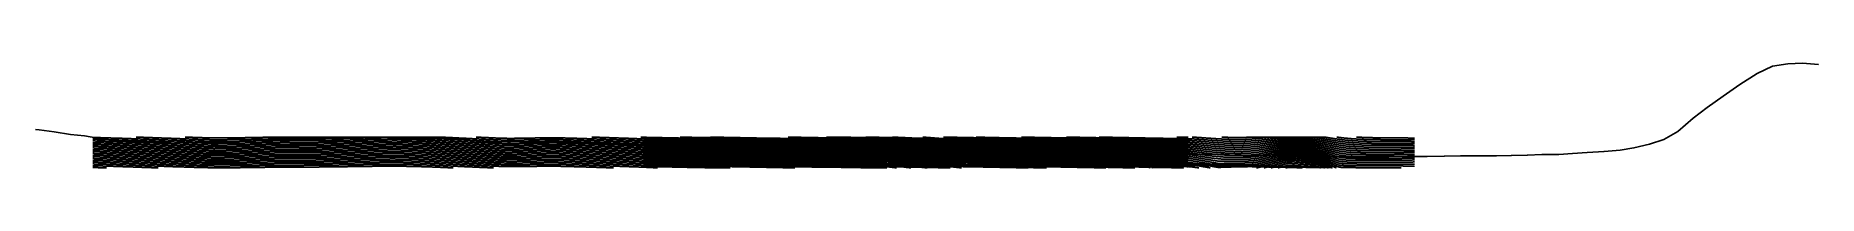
# Model space of a CAD drawing. Header units: metres. Extents: x 0 to 7092, y 40 to 458.
import ezdxf

# ---------------------------------------------------------------- set-up
doc = ezdxf.new("R2010")
doc.units = ezdxf.units.M

msp = doc.modelspace()

# ---------------------------------------------------------------- linework, layer by layer
at = {"color": 1}
msp.add_lwpolyline([(0, 193.8), (14.4, 192.5), (14.4, 192.5), (14.4, 192.5), (14.4, 192.5), (14.4, 192.5), (14.4, 192.5), (14.4, 192.5), (14.4, 192.5), (74, 184.1), (74, 184.1), (74, 184.1), (74, 184.1), (74, 184.1), (74, 184.1), (138.6, 173.9), (138.6, 173.9), (138.6, 173.9), (138.6, 173.9), (138.6, 173.9), (194.9, 167.4), (194.9, 167.4), (194.9, 167.4), (194.9, 167.4), (194.9, 167.4), (194.9, 167.4), (262.5, 156.3), (262.5, 156.3), (262.5, 156.3), (262.5, 156.3), (262.5, 156.3), (262.5, 156.3), (326.5, 148), (326.5, 148), (326.5, 148), (326.5, 148), (326.5, 148), (326.5, 148), (326.5, 148), (326.5, 148), (326.5, 148), (390.7, 142.9), (390.7, 142.9), (390.7, 142.9), (390.7, 142.9), (390.7, 142.9), (390.7, 142.9), (463.4, 142.4), (463.4, 142.4), (463.4, 142.4), (463.4, 142.4), (463.4, 142.4), (463.4, 142.4), (463.4, 142.4), (463.4, 142.4), (533.2, 144), (533.2, 144), (533.2, 144), (533.2, 144), (533.2, 144), (533.2, 144), (533.2, 144), (593.2, 143.2), (593.2, 143.2), (593.2, 143.2), (593.2, 143.2), (593.2, 143.2), (593.2, 143.2), (656.4, 140), (656.4, 140), (656.4, 140), (656.4, 140), (656.4, 140), (713.6, 141.1), (713.6, 141.1), (713.6, 141.1), (713.6, 141.1), (713.6, 141.1), (713.6, 141.1), (781.3, 144.2), (781.3, 144.2), (781.3, 144.2), (781.3, 144.2), (781.3, 144.2), (835.4, 147), (835.4, 147), (835.4, 147), (835.4, 147), (892, 149.2), (892, 149.2), (892, 149.2), (892, 149.2), (892, 149.2), (892, 149.2), (892, 149.2), (961.7, 153.3), (961.7, 153.3), (961.7, 153.3), (961.7, 153.3), (961.7, 153.3), (1025.8, 156), (1025.8, 156), (1025.8, 156), (1025.8, 156), (1025.8, 156), (1025.8, 156), (1080.5, 153.9), (1080.5, 153.9), (1080.5, 153.9), (1080.5, 153.9), (1080.5, 153.9), (1080.5, 153.9), (1080.5, 153.9), (1142.2, 148.5), (1142.2, 148.5), (1142.2, 148.5), (1142.2, 148.5), (1142.2, 148.5), (1142.2, 148.5), (1198.8, 143.4), (1198.8, 143.4), (1198.8, 143.4), (1198.8, 143.4), (1198.8, 143.4), (1255, 144.4), (1255, 144.4), (1255, 144.4), (1255, 144.4), (1255, 144.4), (1309.8, 152.8), (1309.8, 152.8), (1309.8, 152.8), (1309.8, 152.8), (1309.8, 152.8), (1367.7, 161.6), (1367.7, 161.6), (1367.7, 161.6), (1367.7, 161.6), (1367.7, 161.6), (1367.7, 161.6), (1367.7, 161.6), (1428.5, 162.6), (1428.5, 162.6), (1428.5, 162.6), (1428.5, 162.6), (1428.5, 162.6), (1428.5, 162.6), (1428.5, 162.6), (1501.7, 154.5), (1501.7, 154.5), (1501.7, 154.5), (1501.7, 154.5), (1501.7, 154.5), (1501.7, 154.5), (1501.7, 154.5), (1570.7, 155.6), (1570.7, 155.6), (1570.7, 155.6), (1570.7, 155.6), (1570.7, 155.6), (1631.4, 159.1), (1631.4, 159.1), (1631.4, 159.1), (1631.4, 159.1), (1631.4, 159.1), (1631.4, 159.1), (1693.1, 154.6), (1693.1, 154.6), (1693.1, 154.6), (1693.1, 154.6), (1693.1, 154.6), (1751.2, 148.5), (1751.2, 148.5), (1751.2, 148.5), (1751.2, 148.5), (1751.2, 148.5), (1751.2, 148.5), (1818.8, 144.5), (1818.8, 144.5), (1818.8, 144.5), (1818.8, 144.5), (1818.8, 144.5), (1881.6, 143.4), (1881.6, 143.4), (1881.6, 143.4), (1881.6, 143.4), (1881.6, 143.4), (1881.6, 143.4), (1881.6, 143.4), (1954.2, 144.6), (1954.2, 144.6), (1954.2, 144.6), (1954.2, 144.6), (1954.2, 144.6), (1954.2, 144.6), (2020.8, 141.8), (2020.8, 141.8), (2020.8, 141.8), (2020.8, 141.8), (2020.8, 141.8), (2020.8, 141.8), (2020.8, 141.8), (2089.5, 140.9), (2089.5, 140.9), (2089.5, 140.9), (2089.5, 140.9), (2089.5, 140.9), (2150.6, 140.2), (2150.6, 140.2), (2150.6, 140.2), (2150.6, 140.2), (2150.6, 140.2), (2150.6, 140.2), (2150.6, 140.2), (2211.5, 137.9), (2211.5, 137.9), (2211.5, 137.9), (2211.5, 137.9), (2211.5, 137.9), (2269.9, 137.9), (2269.9, 137.9), (2269.9, 137.9), (2269.9, 137.9), (2269.9, 137.9), (2269.9, 137.9), (2337.6, 134.1), (2337.6, 134.1), (2337.6, 134.1), (2337.6, 134.1), (2337.6, 134.1), (2400, 133.8), (2400, 133.8), (2400, 133.8), (2400, 133.8), (2400, 133.8), (2400, 133.8), (2400, 133.8), (2472.9, 131.6), (2472.9, 131.6), (2472.9, 131.6), (2472.9, 131.6), (2472.9, 131.6), (2539.9, 130.7), (2539.9, 130.7), (2539.9, 130.7), (2539.9, 130.7), (2539.9, 130.7), (2539.9, 130.7), (2599.7, 126.9), (2599.7, 126.9), (2599.7, 126.9), (2599.7, 126.9), (2599.7, 126.9), (2599.7, 126.9), (2669.7, 125.8), (2669.7, 125.8), (2669.7, 125.8), (2669.7, 125.8), (2669.7, 125.8), (2669.7, 125.8), (2729.8, 124.6), (2729.8, 124.6), (2729.8, 124.6), (2729.8, 124.6), (2729.8, 124.6), (2729.8, 124.6), (2729.8, 124.6), (2788.7, 124.9), (2788.7, 124.9), (2788.7, 124.9), (2788.7, 124.9), (2788.7, 124.9), (2842.7, 124.4), (2842.7, 124.4), (2842.7, 124.4), (2842.7, 124.4), (2842.7, 124.4), (2842.7, 124.4), (2901.5, 122.6), (2901.5, 122.6), (2901.5, 122.6), (2901.5, 122.6), (2901.5, 122.6), (2965.5, 123.4), (2965.5, 123.4), (2965.5, 123.4), (2965.5, 123.4), (2965.5, 123.4), (2965.5, 123.4), (2965.5, 123.4), (3036.8, 117.4), (3036.8, 117.4), (3036.8, 117.4), (3036.8, 117.4), (3036.8, 117.4), (3102.3, 120.9), (3102.3, 120.9), (3102.3, 120.9), (3102.3, 120.9), (3102.3, 120.9), (3102.3, 120.9), (3102.3, 120.9), (3172.1, 118), (3172.1, 118), (3172.1, 118), (3172.1, 118), (3172.1, 118), (3232.1, 116.3), (3232.1, 116.3), (3232.1, 116.3), (3232.1, 116.3), (3232.1, 116.3), (3232.1, 116.3), (3232.1, 116.3), (3295.3, 116.5), (3295.3, 116.5), (3295.3, 116.5), (3295.3, 116.5), (3295.3, 116.5), (3352.6, 114.8), (3352.6, 114.8), (3352.6, 114.8), (3352.6, 114.8), (3352.6, 114.8), (3352.6, 114.8), (3420.2, 112.8), (3420.2, 112.8), (3420.2, 112.8), (3420.2, 112.8), (3420.2, 112.8), (3474.4, 110), (3474.4, 110), (3474.4, 110), (3474.4, 110), (3531, 109.9), (3531, 109.9), (3531, 109.9), (3531, 109.9), (3531, 109.9), (3531, 109.9), (3531, 109.9), (3600.7, 111.8), (3600.7, 111.8), (3600.7, 111.8), (3600.7, 111.8), (3600.7, 111.8), (3600.7, 111.8), (3664.7, 110.1), (3664.7, 110.1), (3664.7, 110.1), (3664.7, 110.1), (3664.7, 110.1), (3664.7, 110.1), (3664.7, 110.1), (3664.7, 110.1), (3719.5, 110.1), (3719.5, 110.1), (3719.5, 110.1), (3719.5, 110.1), (3719.5, 110.1), (3719.5, 110.1), (3781.1, 111.4), (3781.1, 111.4), (3781.1, 111.4), (3781.1, 111.4), (3781.1, 111.4), (3837.7, 111.9), (3837.7, 111.9), (3837.7, 111.9), (3837.7, 111.9), (3837.7, 111.9), (3893.9, 111.8), (3893.9, 111.8), (3893.9, 111.8), (3893.9, 111.8), (3893.9, 111.8), (3948.8, 111.8), (3948.8, 111.8), (3948.8, 111.8), (3948.8, 111.8), (3948.8, 111.8), (4006.7, 111.2), (4006.7, 111.2), (4006.7, 111.2), (4006.7, 111.2), (4006.7, 111.2), (4006.7, 111.2), (4067.4, 106.8), (4067.4, 106.8), (4067.4, 106.8), (4067.4, 106.8), (4067.4, 106.8), (4067.4, 106.8), (4140.6, 102.9), (4140.6, 102.9), (4140.6, 102.9), (4140.6, 102.9), (4140.6, 102.9), (4140.6, 102.9), (4140.6, 102.9), (4140.6, 102.9), (4140.6, 102.9), (4209.7, 103.9), (4209.7, 103.9), (4209.7, 103.9), (4209.7, 103.9), (4209.7, 103.9), (4270.4, 106), (4270.4, 106), (4270.4, 106), (4270.4, 106), (4270.4, 106), (4270.4, 106), (4332.1, 105.3), (4332.1, 105.3), (4332.1, 105.3), (4332.1, 105.3), (4332.1, 105.3), (4332.1, 105.3), (4390.1, 101.2), (4390.1, 101.2), (4390.1, 101.2), (4390.1, 101.2), (4390.1, 101.2), (4390.1, 101.2), (4457.8, 97.8), (4457.8, 97.8), (4457.8, 97.8), (4457.8, 97.8), (4457.8, 97.8), (4520.6, 97.4), (4520.6, 97.4), (4520.6, 97.4), (4520.6, 97.4), (4520.6, 97.4), (4520.6, 97.4), (4520.6, 97.4), (4520.6, 97.4), (4520.6, 97.4), (4586.3, 95.9), (4586.3, 95.9), (4586.3, 95.9), (4586.3, 95.9), (4586.3, 95.9), (4586.3, 95.9), (4645.6, 94), (4645.6, 94), (4645.6, 94), (4645.6, 94), (4645.6, 94), (4645.6, 94), (4703, 94.6), (4703, 94.6), (4703, 94.6), (4703, 94.6), (4703, 94.6), (4703, 94.6), (4703, 94.6), (4773.6, 90.6), (4773.6, 90.6), (4773.6, 90.6), (4773.6, 90.6), (4773.6, 90.6), (4773.6, 90.6), (4832.8, 88), (4832.8, 88), (4832.8, 88), (4832.8, 88), (4832.8, 88), (4832.8, 88), (4832.8, 88), (4897.6, 90.9), (4897.6, 90.9), (4897.6, 90.9), (4897.6, 90.9), (4897.6, 90.9), (4954, 92.8), (4954, 92.8), (4954, 92.8), (4954, 92.8), (4954, 92.8), (4954, 92.8), (5021.7, 85.9), (5021.7, 85.9), (5021.7, 85.9), (5021.7, 85.9), (5021.7, 85.9), (5086.1, 81.9), (5086.1, 81.9), (5086.1, 81.9), (5086.1, 81.9), (5086.1, 81.9), (5086.1, 81.9), (5086.1, 81.9), (5086.1, 81.9), (5157, 84), (5157, 84), (5157, 84), (5157, 84), (5157, 84), (5157, 84), (5222.1, 84), (5222.1, 84), (5222.1, 84), (5222.1, 84), (5222.1, 84), (5222.1, 84), (5222.1, 84), (5292.3, 83.6), (5292.3, 83.6), (5292.3, 83.6), (5292.3, 83.6), (5292.3, 83.6), (5351.9, 83), (5351.9, 83), (5351.9, 83), (5351.9, 83), (5351.9, 83), (5351.9, 83), (5351.9, 83), (5415.9, 85), (5415.9, 85), (5415.9, 85), (5415.9, 85), (5415.9, 85), (5472.8, 85), (5472.8, 85), (5472.8, 85), (5472.8, 85), (5472.8, 85), (5472.8, 85), (5472.8, 85), (5535.1, 85.6), (5535.1, 85.6), (5535.1, 85.6), (5535.1, 85.6), (5535.1, 85.6), (5535.1, 85.6), (5604.4, 86.9), (5604.4, 86.9), (5604.4, 86.9), (5604.4, 86.9), (5604.4, 86.9), (5604.4, 86.9), (5604.4, 86.9), (5604.4, 86.9), (5604.4, 86.9), (5668.5, 87.5), (5668.5, 87.5), (5668.5, 87.5), (5668.5, 87.5), (5668.5, 87.5), (5668.5, 87.5), (5741.2, 88.1), (5741.2, 88.1), (5741.2, 88.1), (5741.2, 88.1), (5741.2, 88.1), (5741.2, 88.1), (5741.2, 88.1), (5811.1, 87.6), (5811.1, 87.6), (5811.1, 87.6), (5811.1, 87.6), (5811.1, 87.6), (5871, 89.8), (5871, 89.8), (5871, 89.8), (5871, 89.8), (5871, 89.8), (5871, 89.8), (5934.3, 90.9), (5934.3, 90.9), (5934.3, 90.9), (5934.3, 90.9), (5934.3, 90.9), (5991.5, 92.9), (5991.5, 92.9), (5991.5, 92.9), (5991.5, 92.9), (5991.5, 92.9), (5991.5, 92.9), (5991.5, 92.9), (6059.2, 93.4), (6059.2, 93.4), (6059.2, 93.4), (6059.2, 93.4), (6059.2, 93.4), (6113.3, 97), (6113.3, 97), (6113.3, 97), (6113.3, 97), (6113.3, 97), (6172, 101.4), (6172, 101.4), (6172, 101.4), (6172, 101.4), (6172, 101.4), (6172, 101.4), (6239.6, 105.7), (6239.6, 105.7), (6239.6, 105.7), (6239.6, 105.7), (6239.6, 105.7), (6303.6, 111.4), (6303.6, 111.4), (6303.6, 111.4), (6303.6, 111.4), (6303.6, 111.4), (6303.6, 111.4), (6358.4, 119.9), (6358.4, 119.9), (6358.4, 119.9), (6358.4, 119.9), (6358.4, 119.9), (6358.4, 119.9), (6358.4, 119.9), (6420.1, 134.6), (6420.1, 134.6), (6420.1, 134.6), (6420.1, 134.6), (6420.1, 134.6), (6420.1, 134.6), (6476.7, 153.8), (6476.7, 153.8), (6476.7, 153.8), (6476.7, 153.8), (6476.7, 153.8), (6476.7, 153.8), (6532.8, 185.3), (6532.8, 185.3), (6532.8, 185.3), (6532.8, 185.3), (6532.8, 185.3), (6594, 238.1), (6594, 238.1), (6594, 238.1), (6594, 238.1), (6594, 238.1), (6594, 238.1), (6594, 238.1), (6594, 238.1), (6649.7, 281.7), (6649.7, 281.7), (6649.7, 281.7), (6649.7, 281.7), (6649.7, 281.7), (6713.3, 326.7), (6713.3, 326.7), (6713.3, 326.7), (6713.3, 326.7), (6713.3, 326.7), (6779.5, 372.3), (6779.5, 372.3), (6779.5, 372.3), (6779.5, 372.3), (6779.5, 372.3), (6779.5, 372.3), (6779.5, 372.3), (6848.6, 417.1), (6848.6, 417.1), (6848.6, 417.1), (6848.6, 417.1), (6848.6, 417.1), (6848.6, 417.1), (6909.3, 445.4), (6909.3, 445.4), (6909.3, 445.4), (6909.3, 445.4), (6909.3, 445.4), (6909.3, 445.4), (6971, 455.5), (6971, 455.5), (6971, 455.5), (6971, 455.5), (6971, 455.5), (6971, 455.5), (7029.1, 458.3), (7029.1, 458.3), (7029.1, 458.3), (7029.1, 458.3), (7029.1, 458.3), (7029.1, 458.3), (7029.1, 458.3), (7091.8, 452.4), (7091.8, 452.4)], dxfattribs=at)
at = {"layer": 'Contour_Level_1'}
for points in [[(3386.6, 160.4), (3383.4, 160.4), (3381.8, 160.4), (3380.3, 160.4), (3377.1, 160.5), (3374, 160.5), (3370.8, 160.5), (3370.6, 160.5), (3367.6, 160.6), (3364.5, 160.6), (3361.3, 160.6), (3359.3, 160.7), (3358.1, 160.7), (3355, 160.7), (3351.8, 160.7), (3348.7, 160.8), (3348.1, 160.8), (3345.5, 160.8), (3342.3, 160.8), (3339.2, 160.9), (3336.8, 160.9), (3336, 160.9), (3332.9, 161), (3329.7, 161), (3326.5, 161), (3325.6, 161), (3323.4, 161.1), (3320.2, 161.1), (3317, 161.1), (3314.3, 161.2), (3313.9, 161.2), (3310.7, 161.2), (3307.6, 161.2), (3304.4, 161.3), (3303, 161.3), (3301.2, 161.3), (3298.1, 161.3), (3294.9, 161.4), (3291.7, 161.4), (3291.7, 161.4), (3288.6, 161.4), (3285.4, 161.5), (3282.3, 161.5), (3280.4, 161.5), (3279.1, 161.5), (3275.9, 161.6), (3272.8, 161.6), (3269.6, 161.6), (3269.2, 161.6), (3266.5, 161.7), (3263.3, 161.7), (3260.1, 161.7), (3257.9, 161.8), (3257, 161.8), (3253.8, 161.8), (3250.6, 161.8), (3247.5, 161.9), (3246.7, 161.9), (3244.3, 161.9), (3241.2, 162), (3238, 162), (3235.6, 162), (3234.8, 162), (3231.7, 162.1), (3228.5, 162.1), (3225.4, 162.1), (3224.4, 162.1), (3222.2, 162.2), (3219, 162.2), (3215.9, 162.2), (3213.2, 162.3), (3212.7, 162.3), (3209.5, 162.3), (3206.4, 162.3), (3203.2, 162.4), (3202.1, 162.4), (3200.1, 162.4), (3196.9, 162.4), (3193.7, 162.5), (3191, 162.5), (3190.6, 162.5), (3187.4, 162.5), (3184.2, 162.6), (3181.1, 162.6), (3179.8, 162.6), (3177.9, 162.7), (3174.8, 162.7), (3171.6, 162.7), (3168.7, 162.8), (3168.4, 162.8), (3165.3, 162.8), (3162.1, 162.8), (3159, 162.9), (3157.5, 162.9), (3155.8, 162.9), (3152.6, 162.9), (3149.5, 163), (3146.4, 163)], [(4584.2, 162.1), (4583.3, 162.1), (4582, 162.2), (4579.9, 162.2), (4577.7, 162.2), (4577.1, 162.3), (4575.5, 162.3), (4573.4, 162.3), (4571.2, 162.4), (4570.9, 162.4), (4569, 162.4), (4566.9, 162.5), (4564.7, 162.5), (4564.7, 162.5), (4562.5, 162.6), (4560.4, 162.6), (4558.5, 162.6), (4558.2, 162.6), (4556, 162.7), (4553.8, 162.7), (4552.2, 162.8), (4551.7, 162.8), (4549.5, 162.8), (4547.3, 162.9), (4546, 162.9), (4545.2, 162.9), (4543, 162.9), (4540.8, 163), (4539.8, 163)], [(5485.6, 158.9), (5485.1, 158.9), (5483.5, 159), (5481.4, 159), (5479.3, 159), (5478.8, 159.1), (5477.2, 159.1), (5475.1, 159.1), (5473, 159.2), (5471.5, 159.2), (5470.9, 159.2), (5468.8, 159.2), (5466.7, 159.3), (5464.6, 159.3), (5462.6, 159.3), (5462.5, 159.3), (5460.4, 159.3), (5458.3, 159.4), (5456.2, 159.4), (5454.1, 159.4), (5452, 159.4), (5451.2, 159.4), (5449.9, 159.4), (5447.8, 159.5), (5445.7, 159.5), (5443.6, 159.5), (5441.5, 159.5), (5439.4, 159.5), (5437.3, 159.5), (5435.2, 159.6), (5435.2, 159.6), (5433.1, 159.6), (5431, 159.6), (5428.9, 159.6), (5426.8, 159.6), (5424.7, 159.6), (5422.6, 159.6), (5420.5, 159.6), (5418.4, 159.6), (5416.3, 159.7), (5414.2, 159.7), (5412.6, 159.7), (5412.1, 159.7), (5410, 159.7), (5407.9, 159.7), (5405.8, 159.7), (5403.7, 159.7), (5401.6, 159.7), (5399.5, 159.7), (5397.4, 159.8), (5395.3, 159.8), (5393.2, 159.8), (5391.1, 159.8), (5389.7, 159.8), (5388.9, 159.8), (5386.8, 159.8), (5384.7, 159.8), (5382.6, 159.8), (5380.5, 159.9), (5378.4, 159.9), (5376.3, 159.9), (5374.2, 159.9), (5372.4, 159.9), (5372.1, 159.9), (5370, 159.9), (5367.9, 160), (5365.8, 160), (5363.7, 160), (5361.6, 160), (5359.5, 160), (5359.1, 160), (5357.4, 160.1), (5355.3, 160.1), (5353.2, 160.1), (5351.1, 160.1), (5349, 160.2), (5348.4, 160.2), (5346.9, 160.2), (5344.8, 160.2), (5342.7, 160.2), (5340.6, 160.3), (5339.4, 160.3), (5338.5, 160.3), (5336.4, 160.3), (5334.3, 160.4), (5332.2, 160.4), (5331.7, 160.4), (5330.1, 160.4), (5328, 160.5), (5325.9, 160.5), (5324.8, 160.5), (5323.8, 160.6), (5321.7, 160.6), (5319.6, 160.6), (5318.7, 160.7), (5317.5, 160.7), (5315.4, 160.7), (5313.3, 160.8), (5313.1, 160.8), (5311.2, 160.8), (5309.1, 160.9), (5308, 160.9), (5307, 160.9), (5304.9, 161), (5303.3, 161), (5302.8, 161), (5300.7, 161.1), (5298.9, 161.2), (5298.6, 161.2), (5296.5, 161.2), (5294.8, 161.3), (5294.4, 161.3), (5292.3, 161.4), (5291, 161.4), (5290.2, 161.4), (5288.1, 161.5), (5287.3, 161.5), (5286, 161.6), (5283.9, 161.6), (5283.9, 161.6), (5281.8, 161.7), (5280.7, 161.8), (5279.7, 161.8), (5277.6, 161.9), (5277.6, 161.9), (5275.5, 162), (5274.6, 162), (5273.4, 162.1), (5271.8, 162.1), (5271.3, 162.2), (5269.2, 162.3), (5269.1, 162.3), (5267.1, 162.4), (5266.5, 162.4), (5265, 162.5), (5264, 162.5), (5262.9, 162.6), (5261.6, 162.6), (5260.8, 162.7), (5259.3, 162.8), (5258.7, 162.8), (5257, 162.9), (5256.6, 162.9), (5254.8, 163)]]:
    msp.add_lwpolyline(points, dxfattribs=at)
at = {"layer": 'Contour_Level_10'}
for points in [[(3386.6, 97.1), (3383.4, 97.2), (3380.3, 97.2), (3377.1, 97.2), (3374, 97.2), (3370.8, 97.2), (3367.6, 97.2), (3364.5, 97.2), (3361.3, 97.2), (3358.1, 97.2), (3355, 97.2), (3352.2, 97.3), (3351.8, 97.3), (3348.7, 97.3), (3345.5, 97.3), (3342.3, 97.3), (3339.2, 97.3), (3336.1, 97.4), (3336, 97.4), (3332.9, 97.4), (3329.7, 97.4), (3326.5, 97.5), (3323.4, 97.5), (3322.7, 97.5), (3320.2, 97.5), (3317, 97.6), (3313.9, 97.6), (3310.7, 97.6), (3310.2, 97.6), (3307.6, 97.6), (3304.4, 97.7), (3301.2, 97.7), (3298.2, 97.7), (3298.1, 97.7), (3294.9, 97.8), (3291.7, 97.8), (3288.6, 97.8), (3286.5, 97.9), (3285.4, 97.9), (3282.3, 97.9), (3279.1, 97.9), (3275.9, 98), (3274.9, 98), (3272.8, 98), (3269.6, 98), (3266.5, 98.1), (3263.5, 98.1), (3263.3, 98.1), (3260.1, 98.2), (3257, 98.2), (3253.8, 98.2), (3252.2, 98.2), (3250.6, 98.3), (3247.5, 98.3), (3244.3, 98.3), (3241.2, 98.4), (3240.9, 98.4), (3238, 98.4), (3234.8, 98.4), (3231.7, 98.5), (3229.7, 98.5), (3228.5, 98.5), (3225.4, 98.5), (3222.2, 98.6), (3219, 98.6), (3218.5, 98.6), (3215.9, 98.6), (3212.7, 98.7), (3209.5, 98.7), (3207.3, 98.7), (3206.4, 98.7), (3203.2, 98.8), (3200.1, 98.8), (3196.9, 98.8), (3196.1, 98.9), (3193.7, 98.9), (3190.6, 98.9), (3187.4, 98.9), (3184.9, 99), (3184.2, 99), (3181.1, 99), (3177.9, 99.1), (3174.8, 99.1), (3173.7, 99.1), (3171.6, 99.1), (3168.4, 99.2), (3165.3, 99.2), (3162.5, 99.2), (3162.1, 99.2), (3159, 99.3), (3155.8, 99.3), (3152.6, 99.3), (3151.3, 99.3), (3149.5, 99.4), (3146.3, 99.4), (3143.1, 99.4), (3140.1, 99.5), (3140, 99.5), (3136.8, 99.5), (3133.7, 99.5), (3130.5, 99.6), (3128.9, 99.6), (3127.3, 99.6), (3124.2, 99.6), (3121, 99.7), (3117.9, 99.7), (3117.7, 99.7), (3114.7, 99.7), (3111.5, 99.8), (3108.4, 99.8), (3106.4, 99.8), (3105.2, 99.9), (3102, 99.9), (3098.9, 99.9), (3095.7, 100), (3095.2, 100), (3092.6, 100), (3089.4, 100), (3086.2, 100.1), (3083.9, 100.1), (3083.1, 100.1), (3079.9, 100.1), (3076.7, 100.2), (3073.6, 100.2), (3072.6, 100.2), (3070.4, 100.2), (3067.3, 100.3), (3064.1, 100.3), (3061.3, 100.3), (3060.9, 100.3), (3057.8, 100.4), (3054.6, 100.4), (3051.5, 100.4), (3049.9, 100.5), (3048.3, 100.5), (3045.1, 100.5), (3042, 100.5), (3038.8, 100.6), (3038.6, 100.6), (3035.6, 100.6), (3032.5, 100.6), (3029.3, 100.7), (3027.2, 100.7), (3026.2, 100.7), (3023, 100.7), (3019.8, 100.8), (3016.7, 100.8), (3015.7, 100.8), (3013.5, 100.8), (3010.4, 100.9), (3007.2, 100.9), (3004.3, 100.9), (3004, 100.9), (3000.9, 101), (2997.7, 101), (2994.5, 101.1), (2992.8, 101.1), (2991.4, 101.1), (2988.2, 101.1), (2985.1, 101.2), (2981.9, 101.2), (2981.3, 101.2), (2978.7, 101.2), (2975.6, 101.3), (2972.4, 101.3), (2969.8, 101.3), (2969.2, 101.3), (2966.1, 101.4), (2962.9, 101.4), (2959.8, 101.4), (2958.2, 101.4), (2956.6, 101.5), (2953.4, 101.5), (2950.3, 101.5), (2947.1, 101.6), (2946.6, 101.6), (2944, 101.6), (2940.8, 101.6), (2937.6, 101.7), (2934.9, 101.7), (2934.5, 101.7), (2931.3, 101.7), (2928.1, 101.8), (2925, 101.8), (2923.2, 101.8), (2921.8, 101.8), (2918.7, 101.9), (2915.5, 101.9), (2912.3, 101.9), (2911.5, 101.9), (2909.2, 102), (2906, 102), (2902.9, 102), (2899.8, 102.1), (2899.7, 102.1), (2896.5, 102.1), (2893.4, 102.1), (2890.2, 102.2), (2888, 102.2), (2887, 102.2), (2883.9, 102.2), (2880.7, 102.3), (2877.6, 102.3), (2876.2, 102.3), (2874.4, 102.3), (2871.2, 102.4), (2868.1, 102.4), (2864.9, 102.4), (2864.3, 102.4), (2861.7, 102.4), (2858.6, 102.5), (2855.4, 102.5), (2852.4, 102.5), (2852.3, 102.5), (2849.1, 102.6), (2845.9, 102.6), (2842.8, 102.6), (2840.4, 102.7), (2839.6, 102.7), (2836.5, 102.7), (2833.3, 102.7), (2830.1, 102.8), (2828.4, 102.8), (2827, 102.8), (2823.8, 102.8), (2820.6, 102.9), (2817.5, 102.9), (2816.3, 102.9), (2814.3, 102.9), (2811.2, 103), (2808, 103), (2804.8, 103), (2804.2, 103), (2801.7, 103.1), (2798.5, 103.1), (2795.4, 103.1), (2792.2, 103.2), (2792.1, 103.2), (2789, 103.2), (2785.9, 103.2), (2782.7, 103.3), (2779.9, 103.3), (2779.5, 103.3), (2776.4, 103.3), (2773.2, 103.4), (2770.1, 103.4), (2767.7, 103.4), (2766.9, 103.4), (2763.7, 103.4), (2760.6, 103.5), (2757.4, 103.5), (2755.4, 103.5), (2754.2, 103.5), (2751.1, 103.6), (2747.9, 103.6), (2744.8, 103.6), (2743, 103.7), (2741.6, 103.7), (2738.4, 103.7), (2735.3, 103.7), (2732.1, 103.8), (2730.7, 103.8), (2729, 103.8), (2725.8, 103.8), (2722.6, 103.9), (2719.5, 103.9), (2718.3, 103.9), (2716.3, 103.9), (2713.1, 104), (2710, 104), (2706.8, 104), (2705.8, 104), (2703.7, 104), (2700.5, 104.1), (2697.3, 104.1), (2694.2, 104.1), (2693.3, 104.1), (2691, 104.2), (2687.9, 104.2), (2684.7, 104.2), (2681.5, 104.3), (2680.8, 104.3), (2678.4, 104.3), (2675.2, 104.3), (2672, 104.4), (2668.9, 104.4), (2668.3, 104.4), (2665.7, 104.4), (2662.6, 104.4), (2659.4, 104.5), (2656.2, 104.5), (2655.8, 104.5), (2653.1, 104.5), (2649.9, 104.6), (2646.7, 104.6), (2643.6, 104.6), (2643.3, 104.6), (2640.4, 104.7), (2637.3, 104.7), (2634.1, 104.7), (2631, 104.8), (2630.9, 104.8), (2627.8, 104.8), (2624.6, 104.8), (2621.5, 104.9), (2618.9, 104.9), (2618.3, 104.9), (2615.1, 104.9), (2612, 105), (2608.8, 105), (2607.1, 105), (2605.6, 105), (2602.5, 105.1), (2599.3, 105.1), (2596.2, 105.1), (2595.9, 105.1), (2593, 105.2), (2589.8, 105.2), (2586.7, 105.2), (2585.8, 105.3), (2583.5, 105.3), (2580.4, 105.3), (2577.2, 105.4), (2576.9, 105.4), (2574, 105.4), (2570.9, 105.5), (2569.7, 105.5), (2567.7, 105.5), (2564.5, 105.6), (2564, 105.6), (2561.4, 105.7), (2559.5, 105.7), (2558.2, 105.8), (2556.1, 105.9), (2555.1, 105.9), (2553.1, 106), (2551.9, 106), (2550.4, 106.1), (2548.7, 106.2), (2547.8, 106.2), (2545.6, 106.4), (2545.4, 106.4), (2543, 106.5), (2542.4, 106.5), (2540.7, 106.6), (2539.2, 106.7), (2538.4, 106.7), (2536.1, 106.9), (2536.1, 106.9), (2533.9, 107), (2532.9, 107), (2531.7, 107.1), (2529.8, 107.2), (2529.5, 107.2), (2527.3, 107.3), (2526.6, 107.4), (2525.2, 107.5), (2523.4, 107.6), (2523, 107.6), (2520.9, 107.7), (2520.3, 107.8), (2518.8, 107.8), (2517.1, 107.9), (2516.6, 108), (2514.5, 108.1), (2514, 108.1), (2512.4, 108.2), (2510.8, 108.3), (2510.3, 108.3), (2508.2, 108.5), (2507.6, 108.5), (2506.1, 108.6), (2504.5, 108.7), (2504, 108.7), (2501.9, 108.8), (2501.3, 108.9), (2499.8, 108.9), (2498.1, 109), (2497.7, 109.1), (2495.6, 109.2), (2495, 109.2), (2493.5, 109.3), (2491.8, 109.4), (2491.4, 109.4), (2489.3, 109.6), (2488.7, 109.6), (2487.2, 109.7), (2485.5, 109.8), (2485.1, 109.8), (2483, 109.9), (2482.3, 110), (2480.9, 110.1), (2479.2, 110.2), (2478.9, 110.2), (2476.8, 110.3), (2476, 110.3), (2474.7, 110.4), (2472.9, 110.5), (2472.6, 110.5), (2470.5, 110.7), (2469.7, 110.7), (2468.4, 110.8), (2466.5, 110.9), (2466.3, 110.9), (2464.2, 111), (2463.4, 111.1), (2462.1, 111.2), (2460.2, 111.3), (2460, 111.3), (2457.9, 111.4), (2457, 111.5), (2455.8, 111.5), (2453.9, 111.6), (2453.7, 111.7), (2451.6, 111.8), (2450.7, 111.8), (2449.5, 111.9), (2447.6, 112), (2447.4, 112), (2445.2, 112.2), (2444.4, 112.2), (2443.1, 112.3), (2441.2, 112.4), (2441, 112.4), (2438.8, 112.5), (2438.1, 112.6), (2436.7, 112.6), (2434.9, 112.7), (2434.5, 112.8), (2432.3, 112.9), (2431.7, 112.9), (2430.1, 113), (2428.6, 113.1), (2427.8, 113.1), (2425.6, 113.3), (2425.4, 113.3), (2423.2, 113.4), (2422.3, 113.4), (2420.8, 113.5), (2419.1, 113.6), (2418.3, 113.6), (2415.9, 113.7), (2415.4, 113.8), (2412.8, 113.9), (2412.3, 113.9), (2409.6, 114), (2409.1, 114), (2406.5, 114.1), (2405.8, 114.1), (2403.3, 114.2), (2402.4, 114.2), (2400.1, 114.3), (2399, 114.4), (2397, 114.4), (2395.6, 114.5), (2393.8, 114.6), (2392.1, 114.6), (2390.6, 114.7), (2388.6, 114.7), (2387.5, 114.8), (2385.1, 114.9), (2384.3, 114.9), (2381.5, 115), (2381.2, 115), (2378, 115.1), (2378, 115.1), (2374.8, 115.2), (2374.4, 115.2), (2371.7, 115.3), (2370.9, 115.4), (2368.5, 115.4), (2367.3, 115.5), (2365.4, 115.5), (2363.7, 115.6), (2362.2, 115.6), (2360.1, 115.7), (2359, 115.8), (2356.5, 115.8), (2355.9, 115.9), (2352.9, 116), (2352.7, 116), (2349.5, 116.1), (2349.3, 116.1), (2346.4, 116.2), (2345.7, 116.2), (2343.2, 116.3), (2342.1, 116.3), (2340.1, 116.4), (2338.5, 116.5), (2336.9, 116.5), (2334.9, 116.6), (2333.7, 116.6), (2331.3, 116.7), (2330.6, 116.7), (2327.7, 116.8), (2327.4, 116.8), (2324.2, 116.9), (2324.1, 117), (2321.1, 117.1), (2320.4, 117.1), (2317.9, 117.2), (2316.8, 117.2), (2314.8, 117.3), (2313.2, 117.3), (2311.6, 117.4), (2309.6, 117.4), (2308.4, 117.5), (2306, 117.6), (2305.3, 117.6), (2302.4, 117.7), (2302.1, 117.7), (2299, 117.8), (2298.8, 117.8), (2295.8, 117.9), (2295.2, 117.9), (2292.6, 118), (2291.6, 118.1), (2289.5, 118.1), (2288, 118.2), (2286.3, 118.2), (2284.3, 118.3), (2283.1, 118.3), (2280.7, 118.4), (2280, 118.5), (2277.1, 118.6), (2276.8, 118.6), (2273.7, 118.7), (2273.5, 118.7), (2270.5, 118.8), (2269.9, 118.8), (2267.3, 118.9), (2266.3, 118.9), (2264.2, 119), (2262.7, 119), (2261, 119.1), (2259.1, 119.2), (2257.9, 119.2), (2255.5, 119.3), (2254.7, 119.3), (2251.9, 119.4), (2251.5, 119.4), (2248.4, 119.5), (2248.3, 119.5), (2245.2, 119.6), (2244.7, 119.7), (2242, 119.8), (2241.1, 119.8), (2238.9, 119.9), (2237.5, 119.9), (2235.7, 120), (2233.9, 120), (2232.6, 120.1), (2230.3, 120.2), (2229.4, 120.2), (2226.7, 120.3), (2226.2, 120.3), (2223.1, 120.4), (2223.1, 120.4), (2219.9, 120.5), (2219.6, 120.5), (2216.7, 120.6), (2216, 120.6), (2213.6, 120.7), (2212.4, 120.8), (2210.4, 120.8), (2208.8, 120.9), (2207.3, 120.9), (2205.2, 121), (2204.1, 121.1), (2201.6, 121.1), (2200.9, 121.2), (2198, 121.3), (2197.8, 121.3), (2194.6, 121.4), (2194.5, 121.4), (2191.5, 121.5), (2190.9, 121.5), (2188.3, 121.6), (2187.3, 121.6), (2185.1, 121.7), (2183.7, 121.8), (2182, 121.8), (2180.1, 121.9), (2178.8, 121.9), (2176.6, 122), (2175.6, 122), (2173, 122.1), (2172.5, 122.1), (2169.4, 122.2), (2169.3, 122.2), (2166.2, 122.4), (2165.8, 122.4), (2163, 122.5), (2162.2, 122.5), (2159.8, 122.6), (2158.7, 122.6), (2156.7, 122.7), (2155.1, 122.7), (2153.5, 122.8), (2151.5, 122.9), (2150.4, 122.9), (2147.9, 123), (2147.2, 123), (2144.3, 123.1), (2144, 123.1), (2140.9, 123.2), (2140.8, 123.2), (2137.7, 123.3), (2137.2, 123.4), (2134.5, 123.4), (2133.6, 123.5), (2131.4, 123.6), (2130, 123.6), (2128.2, 123.7), (2126.4, 123.7), (2125.1, 123.8), (2122.8, 123.8), (2121.9, 123.9), (2119.2, 124), (2118.7, 124), (2115.6, 124.1), (2115.6, 124.1), (2112.4, 124.2), (2111.9, 124.2), (2109.2, 124.3), (2108.3, 124.3), (2106.1, 124.4), (2104.6, 124.5), (2102.9, 124.5), (2100.9, 124.6), (2099.8, 124.6), (2097.2, 124.7), (2096.6, 124.7), (2093.5, 124.8), (2093.4, 124.8), (2090.3, 124.9), (2089.7, 125), (2087.1, 125), (2085.8, 125.1), (2084, 125.1), (2081.8, 125.2), (2080.8, 125.2), (2077.6, 125.3), (2077.6, 125.3), (2074.5, 125.4), (2073.1, 125.4), (2071.3, 125.5), (2068.1, 125.6), (2068.1, 125.6), (2065, 125.6), (2061.8, 125.7), (2058.7, 125.7), (2055.5, 125.6), (2052.3, 125.6), (2051.2, 125.6), (2049.2, 125.5), (2046, 125.5), (2044.5, 125.4), (2042.9, 125.4), (2039.7, 125.3), (2038.6, 125.3), (2036.5, 125.3), (2033.4, 125.2), (2033.1, 125.2), (2030.2, 125.1), (2027.9, 125.1), (2027, 125.1), (2023.9, 125), (2022.7, 125), (2020.7, 124.9), (2017.6, 124.8), (2017.6, 124.8), (2014.4, 124.8), (2012.6, 124.7), (2011.2, 124.7), (2008.1, 124.6), (2007.6, 124.6), (2004.9, 124.5), (2002.7, 124.5), (2001.7, 124.4), (1998.6, 124.4), (1997.7, 124.3), (1995.4, 124.3), (1992.8, 124.2), (1992.3, 124.2), (1989.1, 124.1), (1987.9, 124.1), (1985.9, 124), (1983, 124), (1982.8, 124), (1979.6, 123.9), (1978.1, 123.8), (1976.5, 123.8), (1973.3, 123.7), (1973.1, 123.7), (1970.1, 123.6), (1968.2, 123.6), (1967, 123.6), (1963.8, 123.5), (1963.3, 123.5), (1960.6, 123.4), (1958.3, 123.4), (1957.5, 123.3), (1954.3, 123.3), (1953.4, 123.2), (1951.2, 123.2), (1948.4, 123.1), (1948, 123.1), (1944.8, 123), (1943.4, 123), (1941.7, 122.9), (1938.5, 122.9), (1938.4, 122.9), (1935.4, 122.8), (1933.3, 122.7), (1932.2, 122.7), (1929, 122.6), (1928.2, 122.6), (1925.9, 122.6), (1923, 122.5), (1922.7, 122.5), (1919.5, 122.4), (1917.7, 122.4), (1916.4, 122.3), (1913.2, 122.3), (1912.3, 122.2), (1910.1, 122.2), (1906.9, 122.1), (1906.6, 122.1), (1903.7, 122.1), (1900.7, 122), (1900.6, 122), (1897.4, 121.9), (1894.2, 121.9), (1893.9, 121.9), (1891.1, 121.8), (1887.9, 121.8), (1884.8, 121.8), (1884.7, 121.8), (1881.6, 121.7), (1878.4, 121.7), (1875.3, 121.8), (1875.3, 121.8), (1872.1, 121.8), (1869.8, 121.9), (1869, 121.9), (1865.9, 122), (1865.8, 122), (1862.6, 122.1), (1862.6, 122.1), (1859.5, 122.2), (1859.5, 122.2), (1856.5, 122.4), (1856.3, 122.4), (1853.7, 122.5), (1853.1, 122.5), (1850.9, 122.6), (1850, 122.7), (1848.2, 122.7), (1846.8, 122.8), (1845.6, 122.9), (1843.7, 123), (1842.9, 123), (1840.5, 123.1), (1840.4, 123.1), (1837.8, 123.2), (1837.3, 123.3), (1835.2, 123.4), (1834.2, 123.4), (1832.7, 123.5), (1831, 123.6), (1830.2, 123.6), (1827.9, 123.7), (1827.7, 123.7), (1825.2, 123.8), (1824.7, 123.9), (1822.7, 124), (1821.5, 124), (1820.2, 124.1), (1818.4, 124.2), (1817.7, 124.2), (1815.3, 124.3), (1815.2, 124.3), (1812.8, 124.5), (1812, 124.5), (1810.4, 124.6), (1808.9, 124.7), (1807.9, 124.7), (1805.7, 124.8), (1805.5, 124.8), (1803, 125), (1802.6, 125), (1800.6, 125.1), (1799.4, 125.1), (1798.1, 125.2), (1796.2, 125.3), (1795.7, 125.3), (1793.3, 125.4), (1793.1, 125.5), (1790.8, 125.6), (1789.9, 125.6), (1788.4, 125.7), (1786.7, 125.8), (1786, 125.8), (1783.6, 125.9), (1783.6, 125.9), (1781.1, 126.1), (1780.4, 126.1), (1778.7, 126.2), (1777.3, 126.3), (1776.3, 126.3), (1774.1, 126.4), (1773.9, 126.4), (1771.5, 126.6), (1770.9, 126.6), (1769.1, 126.7), (1767.8, 126.7), (1766.6, 126.8), (1764.6, 126.9), (1764.2, 126.9), (1761.8, 127), (1761.5, 127.1), (1759.4, 127.2), (1758.3, 127.2), (1757, 127.3), (1755.1, 127.4), (1754.6, 127.4), (1752.2, 127.5), (1752, 127.6), (1749.8, 127.7), (1748.8, 127.7), (1747.4, 127.8), (1745.6, 127.9), (1745, 127.9), (1742.6, 128), (1742.5, 128), (1740.2, 128.2), (1739.3, 128.2), (1737.8, 128.3), (1736.2, 128.4), (1735.4, 128.4), (1733, 128.5), (1733, 128.5), (1730.6, 128.6), (1729.8, 128.7), (1728.2, 128.8), (1726.7, 128.9), (1725.8, 128.9), (1723.5, 129), (1723.4, 129), (1721, 129.1), (1720.4, 129.2), (1718.6, 129.3), (1717.2, 129.3), (1716.2, 129.4), (1714, 129.5), (1713.8, 129.5), (1711.5, 129.6), (1710.9, 129.7), (1709.1, 129.8), (1707.7, 129.8), (1706.7, 129.9), (1704.5, 130), (1704.3, 130), (1701.9, 130.1), (1701.4, 130.2), (1699.5, 130.2), (1698.2, 130.3), (1697.1, 130.4), (1695.1, 130.5), (1694.7, 130.5), (1692.4, 130.6), (1691.9, 130.6), (1690, 130.7), (1688.7, 130.8), (1687.6, 130.9), (1685.6, 131), (1685.2, 131), (1682.8, 131.1), (1682.4, 131.1), (1680.4, 131.2), (1679.2, 131.3), (1678.1, 131.4), (1676.1, 131.5), (1675.7, 131.5), (1673.3, 131.6), (1672.9, 131.6), (1670.9, 131.7), (1669.8, 131.8), (1668.5, 131.8), (1666.6, 131.9), (1666.2, 132), (1663.8, 132.1), (1663.4, 132.1), (1661.4, 132.2), (1660.3, 132.3), (1659, 132.3), (1657.1, 132.4), (1656.7, 132.5), (1654.3, 132.6), (1654, 132.6), (1651.9, 132.7), (1650.8, 132.8), (1649.5, 132.8), (1647.6, 132.9), (1647.2, 133), (1644.8, 133.1), (1644.5, 133.1), (1642.4, 133.2), (1641.3, 133.3), (1640, 133.3), (1638.1, 133.4), (1637.7, 133.4), (1635.3, 133.6), (1635, 133.6), (1632.9, 133.7), (1631.8, 133.8), (1630.5, 133.8), (1628.7, 133.9), (1628.2, 133.9), (1625.8, 134.1), (1625.5, 134.1), (1623.4, 134.2), (1622.3, 134.2), (1621, 134.3), (1619.2, 134.4), (1618.7, 134.4), (1616.3, 134.6), (1616, 134.6), (1613.9, 134.7), (1612.9, 134.7), (1611.5, 134.8), (1609.7, 134.9), (1609.1, 134.9), (1606.8, 135.1), (1606.5, 135.1), (1604.4, 135.2), (1603.4, 135.2), (1602, 135.3), (1600.2, 135.4), (1599.6, 135.4), (1597.2, 135.5), (1597, 135.6), (1594.8, 135.7), (1593.9, 135.7), (1592.4, 135.8), (1590.7, 135.9), (1590, 135.9), (1587.6, 136), (1587.6, 136), (1585.1, 136.2), (1584.4, 136.2), (1582.7, 136.3), (1581.2, 136.4), (1580.2, 136.4), (1578.1, 136.5), (1577.8, 136.5), (1575.3, 136.7), (1574.9, 136.7), (1572.8, 136.8), (1571.7, 136.8), (1570.2, 136.9), (1568.6, 137), (1567.6, 137), (1565.4, 137.1), (1565, 137.1), (1562.3, 137.3), (1562.3, 137.3), (1559.4, 137.4), (1559.1, 137.4), (1556.3, 137.5), (1555.9, 137.5), (1552.8, 137.6), (1552.5, 137.6), (1549.6, 137.7), (1548.3, 137.8), (1546.5, 137.8), (1543.8, 137.9), (1543.3, 137.9), (1540.1, 138), (1539, 138), (1537, 138.1), (1534.1, 138.1), (1533.8, 138.1), (1530.6, 138.2), (1529, 138.3), (1527.5, 138.3), (1524.3, 138.4), (1523.9, 138.4), (1521.2, 138.4), (1518.7, 138.5), (1518, 138.5), (1514.8, 138.6), (1513.4, 138.6), (1511.7, 138.7), (1508.5, 138.7), (1508.1, 138.7), (1505.4, 138.8), (1502.7, 138.9), (1502.2, 138.9), (1499, 139), (1497.4, 139), (1495.9, 139), (1492.7, 139.1), (1492, 139.1), (1489.5, 139.2), (1486.6, 139.2), (1486.4, 139.2), (1483.2, 139.3), (1481.2, 139.4), (1480.1, 139.4), (1476.9, 139.5), (1475.7, 139.5), (1473.7, 139.5), (1470.6, 139.6), (1470.3, 139.6), (1467.4, 139.7), (1464.8, 139.7), (1464.2, 139.7), (1461.1, 139.8), (1459.2, 139.9), (1457.9, 139.9), (1454.8, 139.9), (1453.5, 140), (1451.6, 140), (1448.4, 140.1), (1447.6, 140.1), (1445.3, 140.1), (1442.1, 140.2), (1441.3, 140.2), (1439, 140.3), (1435.8, 140.3), (1433.6, 140.3), (1432.6, 140.4), (1429.5, 140.4), (1426.3, 140.4), (1423.1, 140.3), (1422.8, 140.3), (1420, 140.3), (1416.8, 140.3), (1413.9, 140.2), (1413.7, 140.2), (1410.5, 140.2), (1407.3, 140.1), (1406.5, 140.1), (1404.2, 140.1), (1401, 140), (1399.6, 140), (1397.9, 139.9), (1394.7, 139.9), (1392.9, 139.9), (1391.5, 139.8), (1388.4, 139.8), (1386.3, 139.7), (1385.2, 139.7), (1382, 139.7), (1379.7, 139.6), (1378.9, 139.6), (1375.7, 139.5), (1373.2, 139.5), (1372.6, 139.5), (1369.4, 139.4), (1366.6, 139.4), (1366.2, 139.4), (1363.1, 139.3), (1360.1, 139.2), (1359.9, 139.2), (1356.7, 139.2), (1353.6, 139.1), (1353.6, 139.1), (1350.4, 139.1), (1347.3, 139), (1347.1, 139), (1344.1, 138.9), (1340.9, 138.9), (1340.6, 138.9), (1337.8, 138.8), (1334.6, 138.8), (1334, 138.7), (1331.5, 138.7), (1328.3, 138.6), (1327.5, 138.6), (1325.1, 138.6), (1322, 138.5), (1320.9, 138.5), (1318.8, 138.5), (1315.6, 138.4), (1314.4, 138.4), (1312.5, 138.3), (1309.3, 138.3), (1307.8, 138.3), (1306.2, 138.2), (1303, 138.2), (1301.2, 138.1), (1299.8, 138.1), (1296.7, 138), (1294.6, 138), (1293.5, 138), (1290.4, 137.9), (1287.9, 137.9), (1287.2, 137.9), (1284, 137.8), (1281.3, 137.8), (1280.9, 137.8), (1277.7, 137.7), (1274.7, 137.6), (1274.5, 137.6), (1271.4, 137.6), (1268.2, 137.5), (1268, 137.5), (1265.1, 137.5), (1261.9, 137.4), (1261.3, 137.4), (1258.7, 137.3), (1255.6, 137.3), (1254.6, 137.3), (1252.4, 137.2), (1249.2, 137.2), (1247.9, 137.1), (1246.1, 137.1), (1242.9, 137.1), (1241.1, 137), (1239.8, 137), (1236.6, 136.9), (1234.4, 136.9), (1233.4, 136.9), (1230.3, 136.8), (1227.6, 136.8), (1227.1, 136.8), (1224, 136.7), (1220.9, 136.7), (1220.8, 136.7), (1217.6, 136.6), (1214.5, 136.5), (1214.1, 136.5), (1211.3, 136.5), (1208.1, 136.4), (1207.3, 136.4), (1205, 136.4), (1201.8, 136.3), (1200.4, 136.3), (1198.7, 136.3), (1195.5, 136.2), (1193.6, 136.2), (1192.3, 136.1), (1189.2, 136.1), (1186.7, 136), (1186, 136), (1182.9, 136), (1179.8, 135.9), (1179.7, 135.9), (1176.5, 135.9), (1173.4, 135.8), (1172.9, 135.8), (1170.2, 135.7), (1167, 135.7), (1166, 135.7), (1163.9, 135.6), (1160.7, 135.6), (1159, 135.5), (1157.6, 135.5), (1154.4, 135.5), (1151.9, 135.4), (1151.2, 135.4), (1148.1, 135.4), (1144.9, 135.3), (1144.8, 135.3), (1141.7, 135.2), (1138.6, 135.2), (1137.6, 135.2), (1135.4, 135.1), (1132.3, 135.1), (1130.1, 135.1), (1129.1, 135), (1125.9, 135), (1122.8, 134.9), (1122.3, 134.9), (1119.6, 134.9), (1116.5, 134.8), (1113.7, 134.8), (1113.3, 134.8), (1110.1, 134.8), (1107, 134.7), (1103.8, 134.7), (1100.6, 134.7), (1097.5, 134.7), (1094.3, 134.7), (1091.2, 134.7), (1088, 134.7), (1084.8, 134.7), (1081.7, 134.7), (1078.5, 134.7), (1075.4, 134.8), (1072.2, 134.8), (1069, 134.8), (1065.9, 134.8), (1062.7, 134.8), (1061.1, 134.8), (1059.5, 134.8), (1056.4, 134.8), (1053.2, 134.8), (1050.1, 134.8), (1046.9, 134.9), (1043.7, 134.9), (1040.6, 134.9), (1037.4, 134.9), (1034.2, 134.9), (1031.4, 134.9), (1031.1, 134.9), (1027.9, 134.9), (1024.8, 135), (1021.6, 135), (1018.4, 135), (1015.3, 135), (1012.1, 135), (1009, 135), (1005.8, 135), (1002.6, 135), (1000, 135.1), (999.5, 135.1), (996.3, 135.1), (993.1, 135.1), (990, 135.1), (986.8, 135.1), (983.7, 135.1), (980.5, 135.1), (977.3, 135.1), (974.2, 135.1), (971, 135.1), (969, 135.1), (967.9, 135), (964.7, 135), (961.5, 134.9), (960.8, 134.9), (958.4, 134.9), (955.2, 134.8), (953.9, 134.8), (952, 134.8), (948.9, 134.7), (947.5, 134.7), (945.7, 134.6), (942.6, 134.6), (941.2, 134.6), (939.4, 134.5), (936.2, 134.5), (935, 134.4), (933.1, 134.4), (929.9, 134.3), (928.9, 134.3), (926.7, 134.3), (923.6, 134.2), (922.9, 134.2), (920.4, 134.1), (917.3, 134.1), (916.9, 134.1), (914.1, 134), (911, 133.9), (910.9, 133.9), (907.8, 133.9), (905.1, 133.8), (904.6, 133.8), (901.5, 133.7), (899.1, 133.7), (898.3, 133.7), (895.1, 133.6), (893.3, 133.6), (892, 133.5), (888.8, 133.5), (887.4, 133.4), (885.6, 133.4), (882.5, 133.3), (881.5, 133.3), (879.3, 133.3), (876.2, 133.2), (875.6, 133.2), (873, 133.1), (869.8, 133.1), (869.7, 133.1), (866.7, 133), (863.9, 133), (863.5, 132.9), (860.4, 132.9), (858, 132.8), (857.2, 132.8), (854, 132.8), (852.1, 132.7), (850.9, 132.7), (847.7, 132.6), (846.2, 132.6), (844.5, 132.6), (841.4, 132.5), (840.3, 132.5), (838.2, 132.4), (835.1, 132.4), (834.3, 132.3), (831.9, 132.3), (828.7, 132.2), (828.1, 132.2), (825.6, 132.2), (822.4, 132.1), (821.3, 132.1), (819.2, 132.1), (816.1, 132), (813, 132), (812.9, 132), (809.8, 131.9), (806.6, 131.9), (803.6, 131.8), (803.4, 131.8), (800.3, 131.8), (797.1, 131.8), (794, 131.7), (793.7, 131.7), (790.8, 131.7), (787.6, 131.7), (784.5, 131.6), (783.7, 131.6), (781.3, 131.6), (778.1, 131.5), (775, 131.5), (773.5, 131.5), (771.8, 131.5), (768.7, 131.4), (765.5, 131.4), (763.1, 131.4), (762.3, 131.3), (759.2, 131.3), (756, 131.3), (752.9, 131.2), (752.6, 131.2), (749.7, 131.2), (746.5, 131.2), (743.4, 131.1), (741.7, 131.1), (740.2, 131.1), (737, 131.1), (733.9, 131), (730.7, 131), (730.1, 131), (727.6, 131), (724.4, 130.9), (721.2, 130.9), (718.1, 130.9), (716.1, 130.9), (714.9, 130.9), (711.7, 130.8), (708.6, 130.8), (705.4, 130.8), (702.3, 130.8), (700.8, 130.9), (699.1, 130.9), (695.9, 131), (695.6, 131), (692.8, 131.1), (691.5, 131.1), (689.6, 131.2), (687.6, 131.2), (686.5, 131.3), (683.9, 131.4), (683.3, 131.4), (680.3, 131.5), (680.1, 131.5), (677, 131.6), (676.8, 131.6), (673.8, 131.7), (673.3, 131.7), (670.6, 131.8), (669.8, 131.8), (667.5, 131.9), (666.4, 132), (664.3, 132), (663, 132.1), (661.2, 132.2), (659.6, 132.2), (658, 132.3), (656.3, 132.3), (654.8, 132.4), (652.9, 132.5), (651.7, 132.5), (649.6, 132.6), (648.5, 132.6), (646.3, 132.7), (645.4, 132.7), (643, 132.8), (642.2, 132.9), (639.6, 133), (639, 133), (636.3, 133.1), (635.9, 133.1), (633, 133.2), (632.7, 133.2), (629.7, 133.3), (629.5, 133.3), (626.4, 133.4), (626.4, 133.5), (623.2, 133.6), (623.1, 133.6), (620.1, 133.7), (619.8, 133.7), (616.9, 133.8), (616.5, 133.8), (613.7, 133.9), (613.2, 133.9), (610.6, 134), (609.9, 134.1), (607.4, 134.2), (606.6, 134.2), (604.2, 134.3), (603.3, 134.3), (601.1, 134.4), (600.1, 134.4), (597.9, 134.5), (596.8, 134.6), (594.8, 134.6), (593.5, 134.7), (591.6, 134.8), (590.2, 134.8), (588.4, 134.9), (586.9, 134.9), (585.3, 135), (583.6, 135.1), (582.1, 135.1), (580.3, 135.2), (579, 135.2), (577, 135.3), (575.8, 135.3), (573.7, 135.4), (572.6, 135.5), (570.4, 135.5), (569.5, 135.6), (567.1, 135.7), (566.3, 135.7), (563.8, 135.8), (563.1, 135.8), (560.5, 135.9), (560, 135.9), (557.2, 136), (556.8, 136), (553.9, 136.2), (553.7, 136.2), (550.6, 136.3), (550.5, 136.3), (547.3, 136.4), (547.3, 136.4), (544.2, 136.5), (543.9, 136.5), (541, 136.6), (540.6, 136.7), (537.9, 136.8), (537.3, 136.8), (534.7, 136.9), (534, 136.9), (531.5, 137), (530.7, 137), (528.4, 137.1), (527.4, 137.1), (525.2, 137.2), (524.1, 137.3), (522, 137.3), (520.7, 137.4), (518.9, 137.5), (517.4, 137.5), (515.7, 137.6), (514.1, 137.6), (512.6, 137.7), (510.8, 137.8), (509.4, 137.8), (507.4, 137.9), (506.2, 137.9), (504.1, 138), (503.1, 138), (500.8, 138.1), (499.9, 138.2), (497.5, 138.3), (496.7, 138.3), (494.1, 138.4), (493.6, 138.4), (490.8, 138.5), (490.4, 138.5), (487.5, 138.6), (487.3, 138.6), (484.1, 138.7), (484.1, 138.7), (480.9, 138.9), (480.8, 138.9), (477.8, 139), (477.4, 139), (474.6, 139.1), (474.1, 139.1), (471.5, 139.2), (470.8, 139.2), (468.3, 139.3), (467.4, 139.4), (465.1, 139.4), (464.1, 139.5), (462, 139.6), (460.7, 139.6), (458.8, 139.7), (457.4, 139.7), (455.6, 139.8), (454, 139.9), (452.5, 139.9), (450.7, 140), (449.3, 140), (447.3, 140.1), (446.2, 140.1), (443.9, 140.2), (443, 140.3), (440.6, 140.3), (439.8, 140.4), (437.2, 140.5), (436.7, 140.5), (433.9, 140.6), (433.5, 140.6), (430.5, 140.7), (430.4, 140.7), (427.2, 140.8), (427.1, 140.8), (424, 141), (423.8, 141), (420.9, 141.1), (420.4, 141.1), (417.7, 141.2), (417, 141.2), (414.5, 141.3), (413.7, 141.3), (411.4, 141.4), (410.3, 141.5), (408.2, 141.5), (406.9, 141.6), (405.1, 141.6), (403.5, 141.7), (401.9, 141.8), (400.1, 141.8), (398.7, 141.9), (396.8, 141.9), (395.6, 142), (393.4, 142.1), (392.4, 142.1), (390, 142.2), (389.2, 142.2), (386.6, 142.3), (386.1, 142.3), (383.2, 142.4), (382.9, 142.4), (379.8, 142.6), (379.8, 142.6), (376.6, 142.7), (376.4, 142.7), (373.4, 142.8), (373, 142.8), (370.3, 142.9), (369.6, 142.9), (367.1, 143), (366.2, 143.1), (364, 143.1), (362.8, 143.2), (360.8, 143.2), (359.3, 143.3), (357.6, 143.4), (355.9, 143.4), (354.5, 143.5), (352.5, 143.5), (351.3, 143.6), (349, 143.7), (348.1, 143.7), (345.6, 143.8), (345, 143.8), (342.2, 143.9), (341.8, 143.9), (338.7, 144), (338.7, 144), (335.5, 144.2), (335.2, 144.2), (332.3, 144.3), (331.7, 144.3), (329.2, 144.4), (328.3, 144.4), (326, 144.5), (324.7, 144.5), (322.9, 144.6), (321.2, 144.7), (319.7, 144.7), (317.7, 144.8), (316.5, 144.8), (314.1, 144.9), (313.4, 144.9), (310.5, 145), (310.2, 145), (307, 145.1), (306.9, 145.1), (303.9, 145.2), (303.2, 145.3), (300.7, 145.4), (299.5, 145.4), (297.6, 145.5), (295.7, 145.5), (294.4, 145.6), (291.8, 145.6), (291.2, 145.7), (288.1, 145.8), (287.7, 145.8), (284.9, 145.8), (283.6, 145.9), (281.7, 145.9), (279.3, 146), (278.6, 146), (275.4, 146.1), (275.2, 146.1), (272.3, 146.2), (271.6, 146.3), (269.1, 146.3), (268, 146.4), (265.9, 146.4), (264.4, 146.5), (262.8, 146.6), (260.7, 146.6), (259.6, 146.7), (256.9, 146.7), (256.5, 146.8), (253.3, 146.9), (252.9, 146.9), (250.1, 147), (248.9, 147), (247, 147.1), (244.8, 147.1), (243.8, 147.1), (240.6, 147.2), (240.6, 147.2), (237.5, 147.3), (236.3, 147.4), (234.3, 147.4), (231.9, 147.5), (231.2, 147.5), (228, 147.6)], [(4584.2, 107), (4582, 107.1), (4581.2, 107.1), (4579.9, 107.1), (4577.7, 107.2), (4575.5, 107.2), (4574, 107.2), (4573.4, 107.2), (4571.2, 107.3), (4569, 107.3), (4567.2, 107.3), (4566.9, 107.4), (4564.7, 107.4), (4562.5, 107.4), (4560.8, 107.5), (4560.4, 107.5), (4558.2, 107.5), (4556, 107.6), (4554.6, 107.6), (4553.8, 107.6), (4551.7, 107.7), (4549.5, 107.7), (4548.4, 107.7), (4547.3, 107.7), (4545.2, 107.8), (4543, 107.8), (4542.1, 107.8), (4540.8, 107.9), (4538.7, 107.9), (4536.5, 108), (4535.9, 108), (4534.3, 108), (4532.2, 108), (4530, 108.1), (4529.7, 108.1), (4527.8, 108.1), (4525.7, 108.2), (4523.5, 108.2), (4523.5, 108.2), (4521.3, 108.3), (4519.2, 108.3), (4517.3, 108.3), (4517, 108.3), (4514.8, 108.4), (4512.7, 108.4), (4511, 108.5), (4510.5, 108.5), (4508.3, 108.5), (4506.1, 108.6), (4504.8, 108.6), (4504, 108.6), (4501.8, 108.6), (4499.6, 108.7), (4498.6, 108.7), (4497.5, 108.7), (4495.3, 108.8), (4493.1, 108.8), (4492.4, 108.8), (4491, 108.9), (4488.8, 108.9), (4486.6, 108.9), (4486.2, 108.9), (4484.5, 109), (4482.3, 109), (4480.1, 109.1), (4480, 109.1), (4478, 109.1), (4475.8, 109.2), (4473.7, 109.2), (4473.6, 109.2), (4471.5, 109.2), (4469.3, 109.3), (4467.5, 109.3), (4467.1, 109.3), (4465, 109.4), (4462.8, 109.4), (4461.3, 109.4), (4460.6, 109.5), (4458.5, 109.5), (4456.3, 109.5), (4454.9, 109.6), (4454.1, 109.6), (4451.9, 109.6), (4449.8, 109.7), (4447.9, 109.7), (4447.6, 109.7), (4445.4, 109.7), (4443.3, 109.8), (4441.1, 109.8), (4440, 109.8), (4438.9, 109.8), (4436.8, 109.9), (4434.6, 109.9), (4433.9, 109.9), (4432.4, 110), (4430.3, 110), (4428.8, 110.1), (4428.1, 110.1), (4425.9, 110.1), (4423.8, 110.2), (4423.5, 110.2), (4421.6, 110.2), (4419.4, 110.3), (4417.6, 110.3), (4417.3, 110.3), (4415.1, 110.4), (4412.9, 110.4), (4411.5, 110.4), (4410.8, 110.4), (4408.6, 110.5), (4406.4, 110.5), (4405.3, 110.5), (4404.3, 110.6), (4402.1, 110.6), (4399.9, 110.7), (4399.1, 110.7), (4397.7, 110.7), (4395.6, 110.7), (4393.4, 110.8), (4392.9, 110.8), (4391.2, 110.8), (4389.1, 110.9), (4386.9, 110.9), (4386.7, 110.9), (4384.7, 111), (4382.6, 111), (4380.5, 111), (4380.4, 111), (4378.2, 111.1), (4376.1, 111.1), (4374.2, 111.2), (4373.9, 111.2), (4371.7, 111.2), (4369.6, 111.3), (4368, 111.3), (4367.4, 111.3), (4365.2, 111.3), (4363.1, 111.4), (4361.8, 111.4), (4360.9, 111.4), (4358.7, 111.5), (4356.6, 111.5), (4355.6, 111.5), (4354.4, 111.6), (4352.2, 111.6), (4350, 111.6), (4349.4, 111.7), (4347.9, 111.7), (4345.7, 111.7), (4343.5, 111.8), (4343.2, 111.8), (4341.4, 111.8), (4339.2, 111.9), (4337, 111.9), (4336.9, 111.9), (4334.9, 111.9), (4332.7, 112), (4330.7, 112), (4330.5, 112), (4328.4, 112.1), (4326.2, 112.1), (4324.5, 112.2), (4324, 112.2), (4321.9, 112.2), (4319.7, 112.2), (4318.3, 112.3), (4317.5, 112.3), (4315.4, 112.3), (4313.2, 112.4), (4312.1, 112.4), (4311, 112.4), (4308.9, 112.5), (4306.7, 112.5), (4305.8, 112.5), (4304.5, 112.5), (4302.4, 112.6), (4300.2, 112.6), (4299.6, 112.6), (4298, 112.7), (4295.8, 112.7), (4293.7, 112.8), (4293.4, 112.8), (4291.5, 112.8), (4289.3, 112.8), (4287.2, 112.9), (4287.2, 112.9), (4285, 112.9), (4282.8, 113), (4281, 113), (4280.7, 113), (4278.5, 113.1), (4276.3, 113.1), (4274.8, 113.1), (4274.2, 113.1), (4272, 113.2), (4269.8, 113.2), (4268.5, 113.3), (4267.7, 113.3), (4265.5, 113.3), (4263.3, 113.4), (4262.3, 113.4), (4261.2, 113.4), (4259, 113.4), (4256.8, 113.5), (4256.1, 113.5), (4254.7, 113.5), (4252.5, 113.6), (4250.3, 113.6), (4249.9, 113.6), (4248.1, 113.7), (4246, 113.7), (4243.8, 113.7), (4243.7, 113.8), (4241.6, 113.8), (4239.5, 113.8), (4237.4, 113.9), (4237.3, 113.9), (4235.1, 113.9), (4233, 114), (4231.2, 114), (4230.8, 114), (4228.6, 114), (4226.5, 114.1), (4225, 114.1), (4224.3, 114.1), (4222.1, 114.2), (4220, 114.2), (4218.8, 114.2), (4217.8, 114.3), (4215.6, 114.3), (4213.5, 114.3), (4212.6, 114.4), (4211.3, 114.4), (4209.1, 114.4), (4207, 114.5), (4206.4, 114.5), (4204.8, 114.5), (4202.6, 114.6), (4200.5, 114.6), (4200.1, 114.6), (4198.3, 114.6), (4196.1, 114.7), (4193.9, 114.7), (4193.9, 114.7), (4191.8, 114.8), (4189.6, 114.8), (4187.7, 114.9), (4187.4, 114.9), (4185.3, 114.9), (4183.1, 114.9), (4181.5, 115), (4180.9, 115), (4178.8, 115), (4176.6, 115.1), (4175.3, 115.1), (4174.4, 115.1), (4172.3, 115.2), (4170.1, 115.2), (4169, 115.2), (4167.9, 115.2), (4165.8, 115.3), (4163.6, 115.3), (4162.8, 115.4), (4161.4, 115.4), (4159.3, 115.4), (4157.1, 115.5), (4156.6, 115.5), (4154.9, 115.5), (4152.8, 115.6), (4150.6, 115.6), (4150.4, 115.6), (4148.4, 115.6), (4146.3, 115.7), (4144.2, 115.7), (4144.1, 115.7), (4141.9, 115.8), (4139.7, 115.8), (4138, 115.8), (4137.6, 115.9), (4135.4, 115.9), (4133.2, 115.9), (4131.7, 116), (4131.1, 116), (4128.9, 116), (4126.7, 116.1), (4125.5, 116.1), (4124.6, 116.1), (4122.4, 116.2), (4120.2, 116.2), (4119.3, 116.2), (4118.1, 116.2), (4115.9, 116.3), (4113.7, 116.3), (4113.1, 116.3), (4111.6, 116.4), (4109.4, 116.4), (4107.2, 116.5), (4106.9, 116.5), (4105.1, 116.5), (4102.9, 116.5), (4100.7, 116.6), (4100.6, 116.6), (4098.6, 116.6), (4096.4, 116.7), (4094.4, 116.7), (4094.2, 116.7), (4092, 116.7), (4089.9, 116.8), (4088.2, 116.8), (4087.7, 116.8), (4085.5, 116.9), (4083.4, 116.9), (4082, 117), (4081.2, 117), (4079, 117), (4076.9, 117.1), (4075.8, 117.1), (4074.7, 117.1), (4072.5, 117.1), (4070.4, 117.2), (4069.6, 117.2), (4068.2, 117.2), (4066, 117.3), (4063.9, 117.3), (4063.3, 117.3), (4061.7, 117.4), (4059.5, 117.4), (4057.4, 117.4), (4057.1, 117.4), (4055.2, 117.5), (4053, 117.5), (4050.9, 117.6), (4050.9, 117.6), (4048.7, 117.6), (4046.5, 117.7), (4044.7, 117.7), (4044.4, 117.7), (4042.2, 117.7), (4040, 117.8), (4038.5, 117.8), (4037.8, 117.8), (4035.7, 117.9), (4033.5, 117.9), (4032.2, 117.9), (4031.3, 118), (4029.2, 118), (4027, 118), (4026, 118.1), (4024.8, 118.1), (4022.7, 118.1), (4020.5, 118.2), (4019.8, 118.2), (4018.3, 118.2), (4016.2, 118.3), (4014, 118.3), (4013.6, 118.3), (4011.8, 118.3), (4009.7, 118.4), (4007.5, 118.4), (4007.4, 118.4), (4005.3, 118.5), (4003.2, 118.5), (4001.2, 118.6), (4001, 118.6), (3998.8, 118.6), (3996.7, 118.6), (3994.9, 118.7), (3994.5, 118.7), (3992.3, 118.7), (3990.1, 118.8), (3988.7, 118.8), (3988, 118.8), (3985.8, 118.9), (3983.6, 118.9), (3982.5, 118.9), (3981.5, 118.9), (3979.3, 119), (3977.1, 119), (3976.3, 119), (3975, 119.1), (3972.8, 119.1), (3970.6, 119.2), (3970.1, 119.2), (3968.5, 119.2), (3966.3, 119.2), (3964.1, 119.3), (3963.8, 119.3), (3962, 119.3), (3959.8, 119.4), (3957.6, 119.4), (3957.6, 119.4), (3955.5, 119.5), (3953.3, 119.5), (3951.4, 119.5), (3951.1, 119.5), (3949, 119.6), (3946.8, 119.6), (3945.2, 119.7), (3944.6, 119.7), (3942.5, 119.7), (3940.3, 119.8), (3939, 119.8), (3938.1, 119.8), (3935.9, 119.8), (3933.8, 119.9), (3932.8, 119.9), (3931.6, 119.9), (3929.4, 120), (3927.3, 120), (3926.5, 120), (3925.1, 120.1), (3922.9, 120.1), (3920.8, 120.1), (3920.3, 120.2), (3918.6, 120.2), (3916.4, 120.2), (3914.3, 120.3), (3914.1, 120.3), (3912.1, 120.3), (3909.9, 120.4), (3907.9, 120.4), (3907.8, 120.4), (3905.6, 120.4), (3903.4, 120.5), (3901.7, 120.5), (3901.3, 120.5), (3899.1, 120.6), (3896.9, 120.6), (3895.4, 120.6), (3894.8, 120.7), (3892.6, 120.7), (3890.4, 120.7), (3889.2, 120.8), (3888.3, 120.8), (3886.1, 120.8), (3883.9, 120.9), (3883, 120.9), (3881.7, 120.9), (3879.6, 121), (3877.4, 121), (3876.8, 121), (3875.2, 121), (3873.1, 121.1), (3870.9, 121.1), (3870.6, 121.1), (3868.7, 121.2), (3866.6, 121.2), (3864.4, 121.3), (3864.3, 121.3), (3862.2, 121.3), (3860.1, 121.3), (3858.1, 121.4), (3857.9, 121.4), (3855.7, 121.4), (3853.6, 121.5), (3851.9, 121.5), (3851.4, 121.5), (3849.2, 121.6), (3847.1, 121.6), (3845.7, 121.6), (3844.9, 121.6), (3842.7, 121.7), (3840.6, 121.7), (3839.5, 121.8), (3838.4, 121.8), (3836.2, 121.8), (3834, 121.9), (3833.3, 121.9), (3831.9, 121.9), (3829.7, 121.9), (3827.5, 122), (3827, 122), (3825.4, 122), (3823.2, 122.1), (3821, 122.1), (3820.8, 122.1), (3818.9, 122.2), (3816.7, 122.2), (3814.6, 122.2), (3814.5, 122.2), (3812.4, 122.3), (3810.2, 122.3), (3808.4, 122.4), (3808, 122.4), (3805.9, 122.4), (3803.7, 122.5), (3802.2, 122.5), (3801.5, 122.5), (3799.4, 122.5), (3797.2, 122.6), (3795.9, 122.6), (3795, 122.6), (3792.9, 122.7), (3790.7, 122.7), (3789.7, 122.7), (3788.5, 122.8), (3786.4, 122.8), (3784.2, 122.8), (3783.5, 122.9), (3782, 122.9), (3779.8, 122.9), (3777.7, 123), (3777.3, 123), (3775.5, 123), (3773.3, 123.1), (3771.2, 123.1), (3771.1, 123.1), (3769, 123.1), (3766.8, 123.2), (3764.9, 123.2), (3764.7, 123.2), (3762.5, 123.3), (3760.3, 123.3), (3758.6, 123.4), (3758.2, 123.4), (3756, 123.4), (3753.8, 123.4), (3752.4, 123.5), (3751.7, 123.5), (3749.5, 123.5), (3747.3, 123.6), (3746.2, 123.6), (3745.2, 123.6), (3743, 123.7), (3740.8, 123.7), (3740, 123.7), (3738.7, 123.7), (3736.5, 123.8), (3734.3, 123.8), (3733.8, 123.8), (3732.1, 123.9), (3730, 123.9), (3727.8, 124), (3727.5, 124), (3725.6, 124), (3723.5, 124), (3721.3, 124.1), (3721.1, 124.1), (3719.1, 124.1), (3717, 124.2), (3714.8, 124.2), (3714.1, 124.2), (3712.6, 124.2), (3710.5, 124.3), (3708.3, 124.3), (3706.6, 124.3), (3706.1, 124.3), (3704, 124.4), (3701.8, 124.4), (3700.5, 124.5), (3699.6, 124.5), (3697.5, 124.5), (3695.3, 124.6), (3695.2, 124.6), (3693.1, 124.6), (3691, 124.7), (3689.7, 124.7), (3688.8, 124.7), (3686.6, 124.8), (3684.5, 124.8), (3683.9, 124.8), (3682.3, 124.9), (3680.1, 124.9), (3677.9, 125), (3677.8, 125), (3675.8, 125), (3673.6, 125), (3671.6, 125.1), (3671.4, 125.1), (3669.3, 125.1), (3667.1, 125.2), (3665.4, 125.2), (3664.9, 125.2), (3662.8, 125.3), (3660.6, 125.3), (3659.1, 125.3), (3658.4, 125.3), (3656.3, 125.4), (3654.1, 125.4), (3652.9, 125.4), (3651.9, 125.5), (3649.8, 125.5), (3647.6, 125.6), (3646.7, 125.6), (3645.4, 125.6), (3643.3, 125.6), (3641.1, 125.7), (3640.5, 125.7), (3638.9, 125.7), (3636.8, 125.8), (3634.6, 125.8), (3634.3, 125.8), (3632.4, 125.9), (3630.3, 125.9), (3628.1, 125.9), (3628.1, 125.9), (3625.9, 126), (3623.7, 126), (3621.8, 126.1), (3621.6, 126.1), (3619.4, 126.1), (3617.2, 126.2), (3615.6, 126.2), (3615.1, 126.2), (3612.9, 126.2), (3610.7, 126.3), (3609.4, 126.3), (3608.6, 126.3), (3606.4, 126.4), (3604.2, 126.4), (3603.2, 126.4), (3602.1, 126.5), (3599.9, 126.5), (3597.7, 126.5), (3597, 126.6), (3595.6, 126.6), (3593.4, 126.6), (3591.2, 126.7), (3590.7, 126.7), (3589.1, 126.7), (3586.9, 126.8), (3584.7, 126.8), (3584.5, 126.8), (3582.6, 126.8), (3580.4, 126.9), (3578.3, 126.9), (3578.2, 126.9), (3576, 127), (3573.9, 127), (3572.1, 127), (3571.7, 127.1), (3569.5, 127.1), (3567.4, 127.1), (3565.9, 127.2), (3565.2, 127.2), (3563, 127.2), (3560.9, 127.3), (3559.7, 127.3), (3558.7, 127.3), (3556.5, 127.4), (3554.4, 127.4), (3553.4, 127.4), (3552.2, 127.4), (3550, 127.5), (3547.9, 127.5), (3547.2, 127.5), (3545.7, 127.6), (3543.5, 127.6), (3541.4, 127.7), (3541, 127.7), (3539.2, 127.7), (3537, 127.7), (3534.9, 127.8), (3534.8, 127.8), (3532.7, 127.8), (3530.5, 127.9), (3528.6, 127.9), (3528.4, 127.9), (3526.2, 128), (3524, 128), (3522.3, 128), (3521.8, 128), (3519.7, 128.1), (3517.5, 128.1), (3516.1, 128.2), (3515.3, 128.2), (3513.2, 128.2), (3511, 128.3), (3509.9, 128.3), (3508.8, 128.3), (3506.7, 128.3), (3504.5, 128.4), (3503.7, 128.4), (3502.3, 128.4), (3500.2, 128.5), (3498, 128.5), (3497.5, 128.5), (3495.8, 128.6), (3493.7, 128.6), (3491.5, 128.6), (3491.3, 128.6), (3489.3, 128.7), (3487.2, 128.7), (3485, 128.8), (3485, 128.8), (3482.8, 128.8), (3480.7, 128.9), (3478.8, 128.9), (3478.5, 128.9), (3476.3, 128.9), (3474.1, 129), (3472.6, 129), (3472, 129), (3469.8, 129.1), (3467.6, 129.1), (3466.4, 129.1), (3465.5, 129.2), (3463.3, 129.2), (3461.1, 129.2), (3460.2, 129.3), (3459, 129.3), (3456.8, 129.3), (3454.6, 129.4), (3453.9, 129.4), (3452.5, 129.4), (3450.3, 129.5), (3448.1, 129.5), (3447.7, 129.5), (3446, 129.5), (3443.8, 129.6), (3441.6, 129.6), (3441.5, 129.6), (3439.5, 129.7), (3437.3, 129.7), (3435.3, 129.8), (3435.1, 129.8), (3433, 129.8), (3430.8, 129.8), (3429.1, 129.9), (3428.6, 129.9), (3426.5, 129.9), (3424.3, 130), (3422.9, 130), (3422.1, 130), (3419.9, 130.1), (3417.8, 130.1), (3416.6, 130.1), (3415.6, 130.1), (3413.4, 130.2), (3411.3, 130.2), (3410.4, 130.2), (3409.1, 130.3), (3406.9, 130.3), (3404.8, 130.4), (3404.1, 130.4), (3402.6, 130.4), (3400.4, 130.4), (3398.3, 130.5), (3397.7, 130.5), (3396.1, 130.5), (3393.9, 130.6), (3391.8, 130.6), (3391.2, 130.6), (3389.6, 130.6), (3387.4, 130.7), (3385.3, 130.7), (3384.6, 130.7), (3383.1, 130.8), (3380.9, 130.8), (3378.8, 130.9), (3378.3, 130.9), (3376.6, 130.9), (3374.4, 130.9), (3372.3, 131), (3372.2, 131), (3370.1, 131), (3367.9, 131.1), (3366.5, 131.1), (3365.7, 131.1), (3363.6, 131.2), (3361.4, 131.2), (3360.5, 131.2), (3359.2, 131.3), (3357.1, 131.3), (3354.9, 131.3), (3354.4, 131.4), (3352.7, 131.4), (3350.6, 131.4), (3348.4, 131.5), (3348.2, 131.5), (3346.2, 131.5), (3344.1, 131.6), (3342, 131.6), (3341.9, 131.6), (3339.7, 131.6), (3337.6, 131.7), (3335.8, 131.7), (3335.4, 131.7), (3333.2, 131.8), (3331.1, 131.8), (3329.6, 131.8), (3328.9, 131.9), (3326.7, 131.9), (3324.6, 131.9), (3323.4, 132), (3322.4, 132), (3320.2, 132), (3318, 132.1), (3317.1, 132.1), (3315.9, 132.1), (3313.7, 132.2), (3311.5, 132.2), (3310.9, 132.2), (3309.4, 132.2), (3307.2, 132.3), (3305, 132.3), (3304.7, 132.3), (3302.9, 132.4), (3300.7, 132.4), (3298.5, 132.5), (3298.5, 132.5), (3296.4, 132.5), (3294.2, 132.6), (3292.3, 132.6), (3292, 132.6), (3289.9, 132.6), (3287.7, 132.7), (3286.1, 132.7), (3285.5, 132.7), (3283.4, 132.8), (3281.2, 132.8), (3279.8, 132.8), (3279, 132.9), (3276.9, 132.9), (3274.7, 132.9), (3273.6, 133), (3272.5, 133), (3270.4, 133), (3268.2, 133.1), (3267.4, 133.1), (3266, 133.1), (3263.8, 133.2), (3261.7, 133.2), (3261.2, 133.2), (3259.5, 133.2), (3257.3, 133.3), (3255.2, 133.3), (3255, 133.3), (3253, 133.4), (3250.8, 133.4), (3248.7, 133.4), (3248.7, 133.5), (3246.5, 133.5), (3244.3, 133.5), (3242.5, 133.6), (3242.2, 133.6), (3240, 133.6), (3237.8, 133.7), (3236.3, 133.7), (3235.7, 133.7), (3233.5, 133.8), (3231.3, 133.8), (3230.1, 133.8), (3229.2, 133.8), (3227, 133.9), (3224.8, 133.9), (3223.9, 133.9), (3222.7, 134), (3220.5, 134), (3218.3, 134.1), (3217.7, 134.1), (3216.1, 134.1), (3214, 134.1), (3211.8, 134.2), (3211.4, 134.2), (3209.6, 134.2), (3207.5, 134.3), (3205.3, 134.3), (3205.2, 134.3), (3203.1, 134.4), (3201, 134.4), (3199, 134.4), (3198.8, 134.4), (3196.6, 134.5), (3194.5, 134.5), (3192.8, 134.6), (3192.3, 134.6), (3190.1, 134.6), (3188, 134.7), (3186.6, 134.7), (3185.8, 134.7), (3183.6, 134.7), (3181.5, 134.8), (3180.3, 134.8), (3179.3, 134.8), (3177.1, 134.9), (3175, 134.9), (3174.1, 134.9), (3172.8, 135), (3170.6, 135), (3168.5, 135), (3167.9, 135.1), (3166.3, 135.1), (3164.1, 135.1), (3161.9, 135.2), (3161.7, 135.2), (3159.8, 135.2), (3157.6, 135.3), (3155.5, 135.3), (3155.4, 135.3), (3153.3, 135.3), (3151.1, 135.4), (3149.2, 135.4), (3148.9, 135.4), (3146.8, 135.5), (3144.6, 135.5), (3143, 135.5), (3142.4, 135.6), (3140.3, 135.6), (3138.1, 135.6), (3136.8, 135.7), (3135.9, 135.7), (3133.8, 135.7), (3131.6, 135.8), (3130.6, 135.8), (3129.4, 135.8), (3127.3, 135.9), (3125.1, 135.9), (3124.4, 135.9), (3122.9, 135.9), (3120.8, 136), (3118.6, 136), (3118.2, 136), (3116.4, 136.1), (3114.2, 136.1), (3112.1, 136.2), (3111.9, 136.2), (3109.9, 136.2), (3107.7, 136.2), (3105.7, 136.3), (3105.6, 136.3), (3103.4, 136.3), (3101.2, 136.4), (3099.5, 136.4), (3099.1, 136.4), (3096.9, 136.5), (3094.7, 136.5), (3093.3, 136.5), (3092.6, 136.5), (3090.4, 136.6), (3088.2, 136.6), (3087.1, 136.7), (3086.1, 136.7), (3083.9, 136.7), (3081.7, 136.8), (3080.8, 136.8), (3079.6, 136.8), (3077.4, 136.8), (3075.2, 136.9), (3074.6, 136.9), (3073.1, 136.9), (3070.9, 137), (3068.7, 137), (3068.4, 137), (3066.6, 137.1), (3064.4, 137.1), (3062.2, 137.1), (3062.2, 137.1), (3060, 137.2), (3057.9, 137.2), (3056, 137.3), (3055.7, 137.3), (3053.5, 137.3), (3051.4, 137.4), (3049.8, 137.4), (3049.2, 137.4), (3047, 137.4), (3044.9, 137.5), (3043.5, 137.5), (3042.7, 137.5), (3040.5, 137.6), (3038.4, 137.6), (3037.3, 137.6), (3036.2, 137.7), (3034, 137.7), (3031.9, 137.7), (3031.1, 137.8), (3029.7, 137.8), (3027.5, 137.8), (3025.4, 137.9), (3024.9, 137.9), (3023.2, 137.9), (3021, 138), (3018.9, 138), (3018.7, 138), (3016.7, 138), (3014.5, 138.1), (3012.4, 138.1), (3012.4, 138.1), (3010.2, 138.2), (3008, 138.2), (3006.2, 138.3), (3005.8, 138.3), (3003.7, 138.3), (3001.5, 138.3), (3000, 138.4), (2999.3, 138.4), (2997.2, 138.4), (2995, 138.5), (2993.8, 138.5), (2992.8, 138.5), (2990.7, 138.6), (2988.5, 138.6), (2987.6, 138.6), (2986.3, 138.6), (2984.2, 138.7), (2982, 138.7), (2981.4, 138.7), (2979.8, 138.8), (2977.7, 138.8), (2975.5, 138.9), (2975.1, 138.9), (2973.3, 138.9), (2971.2, 138.9), (2969, 139), (2968.9, 139), (2966.8, 139), (2964.7, 139.1), (2962.7, 139.1), (2962.5, 139.1), (2960.3, 139.2), (2958.1, 139.2), (2956.5, 139.2), (2956, 139.2), (2953.8, 139.3), (2951.6, 139.3), (2950.3, 139.4), (2949.5, 139.4), (2947.3, 139.4), (2945.1, 139.5), (2944, 139.5), (2943, 139.5), (2940.8, 139.5), (2938.6, 139.6), (2937.8, 139.6), (2936.5, 139.6), (2934.3, 139.7), (2932.1, 139.7), (2931.6, 139.7), (2930, 139.8), (2927.8, 139.8), (2925.6, 139.8), (2925.4, 139.9), (2923.5, 139.9), (2921.3, 139.9), (2919.2, 140), (2919.1, 140), (2917, 140), (2914.8, 140.1), (2913, 140.1), (2912.6, 140.1), (2910.5, 140.1), (2908.3, 140.2), (2906.7, 140.2), (2906.1, 140.2), (2903.9, 140.3), (2901.8, 140.3), (2900.5, 140.3), (2899.6, 140.4), (2897.4, 140.4), (2895.3, 140.4), (2894.3, 140.5), (2893.1, 140.5), (2890.9, 140.5), (2888.8, 140.6), (2888.1, 140.6), (2886.6, 140.6), (2884.4, 140.7), (2882.3, 140.7), (2881.9, 140.7), (2880.1, 140.7), (2877.9, 140.8), (2875.8, 140.8), (2875.6, 140.8), (2873.6, 140.9), (2871.4, 140.9), (2869.4, 141), (2869.3, 141), (2867.1, 141), (2864.9, 141), (2863.2, 141.1), (2862.8, 141.1), (2860.6, 141.1), (2858.4, 141.2), (2857, 141.2), (2856.2, 141.2), (2854.1, 141.3), (2851.9, 141.3), (2850.8, 141.3), (2849.7, 141.4), (2847.6, 141.4), (2845.4, 141.4), (2844.6, 141.5), (2843.2, 141.5), (2841.1, 141.5), (2838.9, 141.6), (2838.3, 141.6), (2836.7, 141.6), (2834.6, 141.7), (2832.4, 141.7), (2832.1, 141.7), (2830.2, 141.7), (2828.1, 141.8), (2825.9, 141.8), (2825.9, 141.8), (2823.7, 141.9), (2821.6, 141.9), (2819.7, 141.9), (2819.4, 142), (2817.2, 142), (2815.1, 142), (2813.5, 142.1), (2812.9, 142.1), (2810.7, 142.1), (2808.6, 142.2), (2807.2, 142.2), (2806.4, 142.2), (2804.2, 142.3), (2802, 142.3), (2801, 142.3), (2799.9, 142.3), (2797.7, 142.4), (2795.5, 142.4), (2794.8, 142.4), (2793.4, 142.5), (2791.2, 142.5), (2789, 142.6), (2788.6, 142.6), (2786.9, 142.6), (2784.7, 142.6), (2782.5, 142.7), (2782.4, 142.7), (2780.4, 142.7), (2778.2, 142.8), (2776.2, 142.8), (2776, 142.8), (2773.9, 142.9), (2771.7, 142.9), (2769.9, 142.9), (2769.5, 142.9), (2767.4, 143), (2765.2, 143), (2763.7, 143.1), (2763, 143.1), (2760.9, 143.1), (2758.7, 143.2), (2757.5, 143.2), (2756.5, 143.2), (2754.4, 143.2), (2752.2, 143.3), (2751.3, 143.3), (2750, 143.3), (2747.8, 143.4), (2745.7, 143.4), (2745.1, 143.4), (2743.5, 143.5), (2741.3, 143.5), (2739.2, 143.5), (2738.8, 143.5), (2737, 143.6), (2734.8, 143.6), (2732.7, 143.7), (2732.6, 143.7), (2730.5, 143.7), (2728.3, 143.8), (2726.4, 143.8), (2726.2, 143.8), (2724, 143.8), (2721.8, 143.9), (2720.2, 143.9), (2719.7, 143.9), (2717.5, 144), (2715.3, 144), (2714, 144), (2713.2, 144.1), (2711, 144.1), (2708.8, 144.1), (2707.8, 144.2), (2706.7, 144.2), (2704.5, 144.2), (2702.3, 144.3), (2701.5, 144.3), (2700.1, 144.3), (2698, 144.4), (2695.8, 144.4), (2695.3, 144.4), (2693.6, 144.4), (2691.5, 144.5), (2689.3, 144.5), (2689.1, 144.5), (2687.1, 144.6), (2685, 144.6), (2682.9, 144.7), (2682.8, 144.7), (2680.6, 144.7), (2678.5, 144.7), (2676.7, 144.8), (2676.3, 144.8), (2674.1, 144.8), (2672, 144.9), (2670.4, 144.9), (2669.8, 144.9), (2667.6, 145), (2665.5, 145), (2664.2, 145), (2663.3, 145), (2661.1, 145.1), (2659, 145.1), (2658, 145.1), (2656.8, 145.2), (2654.6, 145.2), (2652.5, 145.3), (2651.8, 145.3), (2650.3, 145.3), (2648.1, 145.3), (2645.9, 145.4), (2645.6, 145.4), (2643.8, 145.4), (2641.6, 145.5), (2639.4, 145.5), (2639.4, 145.5), (2637.3, 145.6), (2635.1, 145.6), (2633.1, 145.6), (2632.9, 145.6), (2630.8, 145.7), (2628.6, 145.7), (2626.9, 145.8), (2626.4, 145.8), (2624.3, 145.8), (2622.1, 145.9), (2620.7, 145.9), (2619.9, 145.9), (2617.8, 145.9), (2615.6, 146), (2614.5, 146), (2613.4, 146), (2611.3, 146.1), (2609.1, 146.1), (2608.3, 146.1), (2606.9, 146.2), (2604.8, 146.2), (2602.6, 146.2), (2602, 146.3), (2600.4, 146.3), (2598.2, 146.3), (2596.1, 146.4), (2595.8, 146.4), (2593.9, 146.4), (2591.7, 146.5), (2589.6, 146.5), (2589.6, 146.5), (2587.4, 146.5), (2585.2, 146.6), (2583.4, 146.6), (2583.1, 146.6), (2580.9, 146.7), (2578.7, 146.7), (2577, 146.7), (2576.6, 146.8), (2574.4, 146.8), (2572.2, 146.8), (2570.5, 146.9), (2570.1, 146.9), (2567.9, 146.9), (2565.7, 147), (2563.8, 147), (2563.6, 147), (2561.4, 147), (2559.2, 147.1), (2557.3, 147.1), (2557.1, 147.1), (2554.9, 147.2), (2552.7, 147.2), (2551.5, 147.2), (2550.6, 147.3), (2548.4, 147.3), (2546.2, 147.4), (2545.7, 147.4), (2544, 147.4), (2541.9, 147.4), (2539.7, 147.5), (2539.7, 147.5), (2537.5, 147.5), (2535.4, 147.6), (2533.6, 147.6), (2533.2, 147.6), (2531, 147.7), (2528.9, 147.7), (2527.4, 147.7), (2526.7, 147.7), (2524.5, 147.8), (2522.4, 147.8), (2521.2, 147.9), (2520.2, 147.9), (2518, 147.9), (2515.9, 148), (2515, 148), (2513.7, 148), (2511.5, 148), (2509.4, 148.1), (2508.8, 148.1), (2507.2, 148.1), (2505, 148.2), (2502.9, 148.2), (2502.6, 148.2), (2500.7, 148.3), (2498.5, 148.3), (2496.4, 148.3), (2496.3, 148.3), (2494.2, 148.4), (2492, 148.4), (2490.1, 148.5), (2489.8, 148.5), (2487.7, 148.5), (2485.5, 148.6), (2483.9, 148.6), (2483.3, 148.6), (2481.2, 148.6), (2479, 148.7), (2477.7, 148.7), (2476.8, 148.7), (2474.7, 148.8), (2472.5, 148.8), (2471.5, 148.8), (2470.3, 148.9), (2468.2, 148.9), (2466, 148.9), (2465.2, 149), (2463.8, 149), (2461.7, 149), (2459.5, 149.1), (2459, 149.1), (2457.3, 149.1), (2455.2, 149.2), (2453, 149.2), (2452.8, 149.2), (2450.8, 149.2), (2448.7, 149.3), (2446.6, 149.3), (2446.5, 149.3), (2444.3, 149.4), (2442.1, 149.4), (2440.3, 149.5), (2440, 149.5), (2437.8, 149.5), (2435.6, 149.5), (2433.9, 149.6), (2433.5, 149.6), (2431.3, 149.6), (2429.1, 149.7), (2427.2, 149.7), (2427, 149.7), (2424.8, 149.7), (2422.6, 149.8), (2420.5, 149.8), (2420.4, 149.8), (2418.3, 149.9)], [(5485.6, 93.9), (5484.6, 93.9), (5483.5, 93.9), (5481.4, 94), (5479.3, 94), (5477.2, 94), (5475.1, 93.9), (5474.6, 93.9), (5473, 93.9), (5470.9, 93.9), (5468.8, 93.8), (5466.8, 93.8), (5466.7, 93.8), (5464.6, 93.8), (5462.5, 93.7), (5460.7, 93.7), (5460.4, 93.7), (5458.3, 93.6), (5456.2, 93.6), (5454.9, 93.6), (5454.1, 93.5), (5452, 93.5), (5449.9, 93.5), (5448.8, 93.4), (5447.8, 93.4), (5445.7, 93.4), (5443.6, 93.3), (5442.1, 93.3), (5441.5, 93.3), (5439.4, 93.3), (5437.3, 93.2), (5435.2, 93.2), (5434.6, 93.2), (5433.1, 93.2), (5431, 93.1), (5428.9, 93.1), (5426.8, 93.1), (5425.8, 93.1), (5424.7, 93.1), (5422.6, 93), (5420.5, 93), (5418.4, 93), (5416.3, 93), (5414.9, 92.9), (5414.2, 92.9), (5412.1, 92.9), (5410, 92.9), (5407.9, 92.9), (5405.8, 92.9), (5403.7, 92.8), (5401.6, 92.8), (5400.2, 92.8), (5399.5, 92.8), (5397.4, 92.8), (5395.3, 92.8), (5393.2, 92.8), (5391.1, 92.8), (5388.9, 92.8), (5386.8, 92.7), (5384.7, 92.7), (5382.6, 92.7), (5380.5, 92.7), (5378.4, 92.7), (5376.3, 92.7), (5376.3, 92.7), (5374.2, 92.7), (5372.1, 92.7), (5370, 92.7), (5367.9, 92.7), (5365.8, 92.7), (5363.7, 92.7), (5361.6, 92.7), (5359.5, 92.7), (5357.4, 92.7), (5355.3, 92.6), (5353.2, 92.6), (5351.1, 92.6), (5349, 92.6), (5346.9, 92.6), (5344.8, 92.6), (5342.7, 92.6), (5340.6, 92.6), (5338.5, 92.6), (5336.4, 92.6), (5334.3, 92.7), (5332.2, 92.7), (5330.1, 92.7), (5328, 92.7), (5325.9, 92.7), (5323.8, 92.7), (5321.7, 92.7), (5319.6, 92.7), (5317.5, 92.7), (5315.7, 92.7), (5315.4, 92.7), (5313.3, 92.7), (5311.2, 92.7), (5309.1, 92.7), (5307, 92.7), (5304.9, 92.7), (5302.8, 92.8), (5300.7, 92.8), (5298.6, 92.8), (5296.5, 92.8), (5294.4, 92.8), (5293.9, 92.8), (5292.3, 92.8), (5290.2, 92.9), (5288.1, 92.9), (5286, 92.9), (5283.9, 92.9), (5281.8, 92.9), (5281.1, 92.9), (5279.7, 93), (5277.6, 93), (5275.5, 93), (5273.4, 93), (5271.8, 93.1), (5271.3, 93.1), (5269.2, 93.1), (5267.1, 93.1), (5265, 93.2), (5264.4, 93.2), (5262.9, 93.2), (5260.8, 93.3), (5258.7, 93.3), (5258.3, 93.3), (5256.6, 93.4), (5254.5, 93.4), (5253.2, 93.4), (5252.4, 93.5), (5250.3, 93.5), (5248.7, 93.6), (5248.2, 93.6), (5246.1, 93.6), (5244.8, 93.7), (5244, 93.7), (5241.9, 93.8), (5241.2, 93.8), (5239.8, 93.9), (5238.1, 93.9), (5237.7, 93.9), (5235.6, 94), (5235.2, 94.1), (5233.5, 94.1), (5232.5, 94.2), (5231.4, 94.2), (5230.1, 94.3), (5229.3, 94.3), (5227.8, 94.4), (5227.2, 94.5), (5225.7, 94.5), (5225.1, 94.6), (5223.8, 94.7), (5223, 94.7), (5221.9, 94.8), (5220.9, 94.9), (5220.1, 94.9), (5218.8, 95), (5218.5, 95), (5216.9, 95.2), (5216.7, 95.2), (5215.4, 95.3), (5214.6, 95.4), (5214, 95.4), (5212.6, 95.5), (5212.5, 95.5), (5211.3, 95.7), (5210.4, 95.7), (5210, 95.8), (5208.8, 95.9), (5208.3, 96), (5207.7, 96), (5206.5, 96.1), (5206.2, 96.2), (5205.5, 96.3), (5204.4, 96.4), (5204.1, 96.4), (5203.4, 96.5), (5202.4, 96.6), (5202, 96.7), (5201.5, 96.8), (5200.5, 96.9), (5199.9, 97), (5199.6, 97), (5198.8, 97.1), (5197.9, 97.3), (5197.7, 97.3), (5197.1, 97.4), (5196.3, 97.5), (5195.6, 97.6), (5195.5, 97.6), (5194.7, 97.7), (5193.9, 97.9), (5193.5, 97.9), (5193.2, 98), (5192.5, 98.1), (5191.8, 98.2), (5191.4, 98.3), (5191.1, 98.4), (5190.4, 98.5), (5189.7, 98.6), (5189.3, 98.7), (5189, 98.7), (5188.4, 98.9), (5187.7, 99), (5187.2, 99.1), (5187.1, 99.1), (5186.5, 99.2), (5185.9, 99.3), (5185.3, 99.5), (5185.1, 99.5), (5184.7, 99.6), (5184.1, 99.7), (5183.5, 99.8), (5183, 99.9), (5182.9, 100), (5182.3, 100.1), (5181.8, 100.2), (5181.2, 100.3), (5180.9, 100.4), (5180.7, 100.5), (5180.1, 100.6), (5179.6, 100.7), (5179, 100.8), (5178.8, 100.9), (5178.5, 100.9), (5177.9, 101.1), (5177.4, 101.2), (5176.9, 101.3), (5176.7, 101.3), (5176.3, 101.4), (5175.8, 101.6), (5175.3, 101.7), (5174.8, 101.8), (5174.6, 101.8), (5174.3, 101.9), (5173.8, 102.1), (5173.2, 102.2), (5172.7, 102.3), (5172.5, 102.3), (5172.2, 102.4), (5171.7, 102.5), (5171.2, 102.7), (5170.7, 102.8), (5170.4, 102.9), (5170.2, 102.9), (5169.7, 103), (5169.2, 103.2), (5168.7, 103.3), (5168.3, 103.4), (5168.2, 103.4), (5167.7, 103.5), (5167.2, 103.7), (5166.8, 103.8), (5166.3, 103.9), (5166.2, 103.9), (5165.8, 104), (5165.3, 104.1), (5164.8, 104.3), (5164.3, 104.4), (5164.1, 104.4), (5163.8, 104.5), (5163.3, 104.6), (5162.8, 104.8), (5162.4, 104.9), (5162, 105), (5161.9, 105), (5161.4, 105.1), (5160.9, 105.3), (5160.4, 105.4), (5159.9, 105.5), (5159.9, 105.5), (5159.4, 105.6), (5158.9, 105.7), (5158.5, 105.9), (5158, 106), (5157.8, 106), (5157.5, 106.1), (5157, 106.2), (5156.5, 106.4), (5156, 106.5), (5155.7, 106.6), (5155.5, 106.6), (5155, 106.7), (5154.6, 106.9), (5154.1, 107), (5153.6, 107.1), (5153.6, 107.1), (5153.1, 107.2), (5152.6, 107.3), (5152.1, 107.5), (5151.6, 107.6), (5151.5, 107.6), (5151.1, 107.7), (5150.6, 107.8), (5150.1, 108), (5149.6, 108.1), (5149.4, 108.1), (5149.1, 108.2), (5148.6, 108.3), (5148.1, 108.5), (5147.6, 108.6), (5147.3, 108.7), (5147.1, 108.7), (5146.6, 108.8), (5146.1, 108.9), (5145.6, 109.1), (5145.2, 109.2), (5145.1, 109.2), (5144.6, 109.3), (5144.1, 109.4), (5143.6, 109.6), (5143.1, 109.7), (5143.1, 109.7), (5142.6, 109.8), (5142, 109.9), (5141.5, 110.1), (5141, 110.2), (5141, 110.2), (5140.5, 110.3), (5140, 110.4), (5139.4, 110.5), (5138.9, 110.7), (5138.9, 110.7), (5138.4, 110.8), (5137.9, 110.9), (5137.3, 111), (5136.8, 111.2), (5136.8, 111.2), (5136.3, 111.3), (5135.7, 111.4), (5135.2, 111.5), (5134.7, 111.6), (5134.7, 111.7), (5134.1, 111.8), (5133.6, 111.9), (5133, 112), (5132.6, 112.1), (5132.5, 112.2), (5132, 112.3), (5131.4, 112.4), (5130.9, 112.5), (5130.5, 112.6), (5130.3, 112.6), (5129.7, 112.8), (5129.2, 112.9), (5128.6, 113), (5128.4, 113.1), (5128.1, 113.1), (5127.5, 113.3), (5126.9, 113.4), (5126.4, 113.5), (5126.3, 113.5), (5125.8, 113.6), (5125.2, 113.8), (5124.6, 113.9), (5124.2, 114), (5124.1, 114), (5123.5, 114.1), (5122.9, 114.2), (5122.3, 114.4), (5122.1, 114.4), (5121.7, 114.5), (5121.2, 114.6), (5120.6, 114.7), (5120, 114.9), (5120, 114.9), (5119.4, 115), (5118.8, 115.1), (5118.2, 115.2), (5117.9, 115.3), (5117.6, 115.4), (5117, 115.5), (5116.4, 115.6), (5115.8, 115.7), (5115.8, 115.7), (5115.1, 115.8), (5114.5, 116), (5113.9, 116.1), (5113.7, 116.1), (5113.3, 116.2), (5112.7, 116.3), (5112.1, 116.5), (5111.6, 116.5), (5111.4, 116.6), (5110.8, 116.7), (5110.2, 116.8), (5109.6, 117), (5109.5, 117), (5108.9, 117.1), (5108.3, 117.2), (5107.6, 117.3), (5107.4, 117.4), (5107, 117.4), (5106.4, 117.6), (5105.7, 117.7), (5105.3, 117.8), (5105.1, 117.8), (5104.4, 117.9), (5103.8, 118.1), (5103.2, 118.2), (5103.1, 118.2), (5102.5, 118.3), (5101.8, 118.4), (5101.1, 118.6), (5101.1, 118.6), (5100.5, 118.7), (5099.8, 118.8), (5099.1, 118.9), (5099, 118.9), (5098.5, 119), (5097.8, 119.2), (5097.1, 119.3), (5096.9, 119.3), (5096.4, 119.4), (5095.7, 119.5), (5095.1, 119.7), (5094.8, 119.7), (5094.4, 119.8), (5093.7, 119.9), (5093, 120), (5092.7, 120.1), (5092.3, 120.2), (5091.5, 120.3), (5090.8, 120.4), (5090.6, 120.4), (5090.1, 120.5), (5089.4, 120.6), (5088.7, 120.8), (5088.5, 120.8), (5087.9, 120.9), (5087.2, 121), (5086.5, 121.1), (5086.4, 121.2), (5085.7, 121.3), (5085, 121.4), (5084.3, 121.5), (5084.2, 121.5), (5083.5, 121.6), (5082.7, 121.8), (5082.2, 121.8), (5081.9, 121.9), (5081.1, 122), (5080.4, 122.1), (5080.1, 122.2), (5079.6, 122.2), (5078.8, 122.4), (5078, 122.5), (5078, 122.5), (5077.1, 122.6), (5076.3, 122.7), (5075.9, 122.8), (5075.5, 122.9), (5074.7, 123), (5073.8, 123.1), (5073.8, 123.1), (5073, 123.2), (5072.1, 123.4), (5071.7, 123.4), (5071.2, 123.5), (5070.3, 123.6), (5069.6, 123.7), (5069.4, 123.7), (5068.5, 123.8), (5067.6, 124), (5067.5, 124), (5066.7, 124.1), (5065.8, 124.2), (5065.4, 124.3), (5064.8, 124.3), (5063.8, 124.5), (5063.3, 124.5), (5062.9, 124.6), (5061.9, 124.7), (5061.2, 124.8), (5060.9, 124.8), (5059.8, 125), (5059.1, 125), (5058.8, 125.1), (5057.8, 125.2), (5057, 125.3), (5056.7, 125.3), (5055.6, 125.4), (5054.9, 125.5), (5054.5, 125.6), (5053.4, 125.7), (5052.8, 125.8), (5052.2, 125.8), (5051, 125.9), (5050.7, 126), (5049.8, 126.1), (5048.6, 126.2), (5048.6, 126.2), (5047.4, 126.3), (5046.5, 126.4), (5046.1, 126.4), (5044.8, 126.6), (5044.4, 126.6), (5043.4, 126.7), (5042.3, 126.8), (5042.1, 126.8), (5040.6, 126.9), (5040.2, 127), (5039.2, 127), (5038.1, 127.1), (5037.7, 127.2), (5036.1, 127.3), (5036, 127.3), (5034.4, 127.4), (5033.9, 127.5), (5032.7, 127.5), (5031.8, 127.6), (5031, 127.7), (5029.7, 127.8), (5029.1, 127.8), (5027.6, 127.9), (5027.1, 127.9), (5025.5, 128), (5025, 128), (5023.4, 128.1), (5022.7, 128.2), (5021.3, 128.2), (5020.2, 128.3), (5019.2, 128.3), (5017.3, 128.4), (5017.1, 128.4), (5015, 128.5), (5014, 128.5), (5012.9, 128.6), (5010.8, 128.6), (5009.8, 128.6), (5008.7, 128.7), (5006.5, 128.7), (5004.4, 128.7), (5002.3, 128.8), (5002.2, 128.8), (5000.2, 128.8), (4998.1, 128.8), (4996.1, 128.8), (4996, 128.8), (4993.9, 128.7), (4991.8, 128.7), (4989.7, 128.7), (4988.8, 128.6), (4987.6, 128.6), (4985.5, 128.5), (4984.9, 128.5), (4983.4, 128.5), (4981.9, 128.4), (4981.3, 128.4), (4979.3, 128.3), (4979.2, 128.3), (4977.1, 128.2), (4977, 128.2), (4975, 128), (4975, 128), (4973.1, 127.9), (4972.9, 127.9), (4971.4, 127.8), (4970.8, 127.7), (4969.8, 127.7), (4968.7, 127.6), (4968.2, 127.5), (4966.7, 127.4), (4966.6, 127.4), (4965.3, 127.3), (4964.5, 127.2), (4964, 127.2), (4962.6, 127), (4962.4, 127), (4961.4, 126.9), (4960.3, 126.8), (4960.2, 126.8), (4959, 126.7), (4958.2, 126.6), (4957.8, 126.6), (4956.7, 126.4), (4956.1, 126.4), (4955.6, 126.3), (4954.5, 126.2), (4954, 126.1), (4953.4, 126.1), (4952.4, 125.9), (4951.9, 125.9), (4951.4, 125.8), (4950.4, 125.7), (4949.8, 125.6), (4949.4, 125.6), (4948.4, 125.4), (4947.7, 125.4), (4947.5, 125.3), (4946.5, 125.2), (4945.6, 125.1), (4945.6, 125.1), (4944.7, 125), (4943.8, 124.8), (4943.5, 124.8), (4942.9, 124.7), (4942, 124.6), (4941.4, 124.5), (4941.2, 124.5), (4940.3, 124.3), (4939.5, 124.2), (4939.3, 124.2), (4938.6, 124.1), (4937.8, 124), (4937.2, 123.9), (4937, 123.8), (4936.1, 123.7), (4935.3, 123.6), (4935.1, 123.6), (4934.5, 123.5), (4933.7, 123.4), (4933, 123.2), (4932.9, 123.2), (4932.2, 123.1), (4931.4, 123), (4930.9, 122.9), (4930.6, 122.9), (4929.9, 122.7), (4929.1, 122.6), (4928.8, 122.6), (4928.3, 122.5), (4927.6, 122.4), (4926.8, 122.2), (4926.7, 122.2), (4926.1, 122.1), (4925.4, 122), (4924.6, 121.9), (4924.6, 121.9), (4923.9, 121.8), (4923.2, 121.6), (4922.5, 121.5), (4922.4, 121.5), (4921.7, 121.4), (4921, 121.3), (4920.4, 121.2), (4920.3, 121.1), (4919.6, 121), (4918.9, 120.9), (4918.3, 120.8), (4918.2, 120.8), (4917.5, 120.6), (4916.8, 120.5), (4916.2, 120.4), (4916.1, 120.4), (4915.4, 120.3), (4914.7, 120.2), (4914.1, 120), (4914, 120), (4913.3, 119.9), (4912.6, 119.8), (4912, 119.7), (4912, 119.7), (4911.3, 119.5), (4910.6, 119.4), (4909.9, 119.3), (4909.9, 119.3), (4909.2, 119.2), (4908.6, 119), (4907.9, 118.9), (4907.8, 118.9), (4907.2, 118.8), (4906.6, 118.7), (4905.9, 118.6), (4905.7, 118.5), (4905.2, 118.4), (4904.6, 118.3), (4903.9, 118.2), (4903.6, 118.1), (4903.3, 118.1), (4902.6, 117.9), (4901.9, 117.8), (4901.5, 117.7), (4901.3, 117.7), (4900.6, 117.6), (4900, 117.4), (4899.4, 117.3), (4899.3, 117.3), (4898.6, 117.2), (4898, 117.1), (4897.3, 117), (4897.3, 116.9), (4896.7, 116.8), (4896, 116.7), (4895.4, 116.6), (4895.2, 116.5), (4894.7, 116.5), (4894.1, 116.3), (4893.4, 116.2), (4893.1, 116.1), (4892.8, 116.1), (4892.1, 116), (4891.5, 115.8), (4891, 115.8), (4890.8, 115.7), (4890.2, 115.6), (4889.5, 115.5), (4888.9, 115.4), (4888.9, 115.4), (4888.2, 115.2), (4887.5, 115.1), (4886.9, 115), (4886.8, 115), (4886.2, 114.9), (4885.6, 114.7), (4884.9, 114.6), (4884.7, 114.6), (4884.3, 114.5), (4883.6, 114.4), (4882.9, 114.2), (4882.6, 114.2), (4882.3, 114.1), (4881.6, 114), (4881, 113.9), (4880.5, 113.8), (4880.3, 113.8), (4879.6, 113.6), (4879, 113.5), (4878.4, 113.4), (4878.3, 113.4), (4877.6, 113.3), (4876.9, 113.1), (4876.3, 113), (4876.3, 113), (4875.6, 112.9), (4874.9, 112.8), (4874.2, 112.6), (4874.2, 112.6), (4873.5, 112.5), (4872.8, 112.4), (4872.1, 112.3), (4872.1, 112.3), (4871.4, 112.2), (4870.7, 112), (4870, 111.9), (4870, 111.9), (4869.3, 111.8), (4868.6, 111.7), (4867.9, 111.5), (4867.9, 111.5), (4867.1, 111.4), (4866.4, 111.3), (4865.8, 111.2), (4865.6, 111.2), (4864.9, 111), (4864.1, 110.9), (4863.7, 110.8), (4863.4, 110.8), (4862.6, 110.7), (4861.8, 110.5), (4861.6, 110.5), (4861, 110.4), (4860.2, 110.3), (4859.5, 110.2), (4859.4, 110.2), (4858.6, 110.1), (4857.7, 109.9), (4857.4, 109.9), (4856.9, 109.8), (4856, 109.7), (4855.3, 109.6), (4855.1, 109.6), (4854.2, 109.4), (4853.2, 109.3), (4853.2, 109.3), (4852.3, 109.2), (4851.3, 109.1), (4851.1, 109), (4850.3, 108.9), (4849.2, 108.8), (4849, 108.8), (4848.2, 108.7), (4847, 108.6), (4846.9, 108.6), (4845.9, 108.5), (4844.8, 108.3), (4844.7, 108.3), (4843.4, 108.2), (4842.7, 108.1), (4842.1, 108.1), (4840.7, 108), (4840.6, 107.9), (4839.3, 107.8), (4838.5, 107.8), (4837.8, 107.7), (4836.4, 107.6), (4836.2, 107.6), (4834.4, 107.5), (4834.3, 107.5), (4832.6, 107.3), (4832.2, 107.3), (4830.7, 107.2), (4830.1, 107.2), (4828.6, 107.1), (4828, 107.1), (4826.3, 107), (4825.9, 107), (4823.9, 106.9), (4823.8, 106.9), (4821.7, 106.8), (4821.1, 106.7), (4819.6, 106.7), (4818.1, 106.6), (4817.4, 106.6), (4815.3, 106.5), (4814.6, 106.5), (4813.2, 106.4), (4811.1, 106.4), (4810.6, 106.4), (4809, 106.3), (4806.9, 106.3), (4805.6, 106.2), (4804.8, 106.2), (4802.7, 106.2), (4800.6, 106.1), (4798.9, 106.1), (4798.5, 106.1), (4796.4, 106.1), (4794.3, 106.1), (4792.2, 106), (4790.1, 106), (4788, 106), (4785.9, 106), (4783.8, 106), (4781.7, 106), (4779.6, 106), (4777.5, 106), (4775.4, 106), (4773.3, 106.1), (4771.2, 106.1), (4769.1, 106.1), (4768.4, 106.1), (4767, 106.1), (4764.9, 106.2), (4762.8, 106.2), (4761.5, 106.2), (4760.7, 106.3), (4758.6, 106.3), (4756.5, 106.4), (4756.5, 106.4), (4754.4, 106.4), (4752.3, 106.5), (4752.3, 106.5), (4750.2, 106.6), (4748.8, 106.6), (4748.1, 106.6), (4746, 106.7), (4745.6, 106.7), (4743.9, 106.8), (4742.7, 106.9), (4741.8, 106.9), (4740.1, 107), (4739.7, 107), (4737.6, 107.1), (4737.6, 107.1), (4735.5, 107.2), (4735.3, 107.2), (4733.4, 107.3), (4733.2, 107.3), (4731.3, 107.5), (4731.1, 107.5), (4729.2, 107.6), (4729.2, 107.6), (4727.3, 107.7), (4727.1, 107.7), (4725.5, 107.8), (4725, 107.9), (4723.7, 108), (4722.9, 108), (4722, 108.1), (4720.8, 108.2), (4720.3, 108.2), (4718.7, 108.3), (4718.7, 108.3), (4717.1, 108.5), (4716.6, 108.5), (4715.5, 108.6), (4714.5, 108.7), (4713.9, 108.7), (4712.4, 108.8), (4712.4, 108.8), (4710.8, 108.9), (4710.3, 109), (4709.3, 109.1), (4708.2, 109.2), (4707.7, 109.2), (4706.2, 109.3), (4706.1, 109.3), (4704.6, 109.4), (4704, 109.5), (4703.1, 109.6), (4701.9, 109.7), (4701.5, 109.7), (4699.9, 109.8), (4699.8, 109.8), (4698.4, 109.9), (4697.7, 110), (4696.8, 110.1), (4695.6, 110.2), (4695.3, 110.2), (4693.8, 110.3), (4693.5, 110.3), (4692.3, 110.4), (4691.4, 110.5), (4690.8, 110.5), (4689.3, 110.7), (4689.3, 110.7), (4687.8, 110.8), (4687.2, 110.8), (4686.4, 110.9), (4685.1, 111), (4684.9, 111), (4683.5, 111.2), (4683, 111.2), (4682.1, 111.3), (4680.9, 111.4), (4680.8, 111.4), (4679.4, 111.5), (4678.8, 111.6), (4678.1, 111.7), (4676.8, 111.8), (4676.7, 111.8), (4675.5, 111.9), (4674.6, 112), (4674.3, 112), (4673, 112.2), (4672.5, 112.2), (4671.8, 112.3), (4670.5, 112.4), (4670.4, 112.4), (4669.3, 112.5), (4668.3, 112.6), (4668.1, 112.6), (4667, 112.8), (4666.2, 112.8), (4665.8, 112.9), (4664.6, 113), (4664.1, 113.1), (4663.5, 113.1), (4662.3, 113.3), (4662, 113.3), (4661.2, 113.4), (4660.1, 113.5), (4659.9, 113.5), (4659, 113.6), (4657.8, 113.8), (4657.8, 113.8), (4656.7, 113.9), (4655.7, 114), (4655.6, 114), (4654.6, 114.1), (4653.6, 114.2), (4653.5, 114.2), (4652.4, 114.4), (4651.5, 114.5), (4651.3, 114.5), (4650.2, 114.6), (4649.4, 114.7), (4649.2, 114.7), (4648.1, 114.9), (4647.3, 115), (4647, 115), (4646, 115.1), (4645.2, 115.2), (4644.9, 115.2), (4643.9, 115.4), (4643.1, 115.4), (4642.8, 115.5), (4641.8, 115.6), (4641, 115.7), (4640.7, 115.7), (4639.7, 115.8), (4638.9, 115.9), (4638.6, 116), (4637.6, 116.1), (4636.8, 116.2), (4636.5, 116.2), (4635.5, 116.3), (4634.7, 116.4), (4634.4, 116.5), (4633.4, 116.6), (4632.6, 116.7), (4632.3, 116.7), (4631.2, 116.8), (4630.5, 116.9), (4630.2, 117), (4629.1, 117.1), (4628.4, 117.2), (4628.1, 117.2), (4627, 117.3), (4626.2, 117.4), (4625.9, 117.4), (4624.8, 117.6), (4624.1, 117.6), (4623.7, 117.7), (4622.6, 117.8), (4622, 117.9), (4621.5, 117.9), (4620.4, 118.1), (4619.9, 118.1), (4619.3, 118.2), (4618.2, 118.3), (4617.8, 118.3), (4617, 118.4), (4615.9, 118.6), (4615.7, 118.6), (4614.7, 118.7), (4613.6, 118.8), (4613.5, 118.8), (4612.3, 118.9), (4611.5, 119), (4611.1, 119), (4609.9, 119.2), (4609.4, 119.2), (4608.7, 119.3), (4607.4, 119.4), (4607.3, 119.4), (4606.1, 119.5), (4605.2, 119.6), (4604.7, 119.7), (4603.4, 119.8), (4603.1, 119.8), (4602, 119.9), (4601, 120), (4600.6, 120), (4599.1, 120.2), (4598.9, 120.2), (4597.5, 120.3), (4596.8, 120.3), (4595.9, 120.4), (4594.7, 120.5), (4594.3, 120.5), (4592.6, 120.6), (4592.5, 120.6), (4590.6, 120.8), (4590.5, 120.8), (4588.7, 120.9), (4588.4, 120.9), (4586.5, 121), (4586.3, 121), (4584.2, 121.1), (4584.2, 121.1), (4582.1, 121.2), (4581.5, 121.3), (4580, 121.3), (4578.5, 121.4), (4577.9, 121.4), (4575.8, 121.5), (4574.7, 121.5), (4573.7, 121.5), (4571.6, 121.6), (4569.8, 121.6), (4569.5, 121.6), (4567.4, 121.7), (4565.3, 121.7), (4563.2, 121.7), (4561.1, 121.7), (4559.2, 121.8), (4559, 121.8), (4556.9, 121.8), (4554.8, 121.8), (4552.7, 121.8), (4552.5, 121.8), (4550.6, 121.7), (4548.5, 121.7), (4546.4, 121.7), (4544.3, 121.7), (4542.2, 121.7), (4540.1, 121.6), (4539.1, 121.6), (4538, 121.6), (4535.9, 121.6), (4533.8, 121.6), (4531.7, 121.5), (4531.3, 121.5), (4529.6, 121.5), (4527.5, 121.4), (4525.4, 121.4), (4524.7, 121.4), (4523.3, 121.4), (4521.2, 121.3), (4519.1, 121.3), (4518.7, 121.3), (4517, 121.2), (4514.9, 121.2), (4513.2, 121.1), (4512.8, 121.1), (4510.7, 121.1), (4508.6, 121), (4507.9, 121), (4506.5, 121), (4504.4, 120.9), (4502.8, 120.9), (4502.3, 120.9), (4500.2, 120.8), (4498.1, 120.8), (4497.8, 120.8), (4496, 120.7), (4493.9, 120.7), (4492.9, 120.6), (4491.8, 120.6), (4489.7, 120.6), (4488.2, 120.5), (4487.6, 120.5), (4485.5, 120.5), (4483.5, 120.4), (4483.4, 120.4), (4481.3, 120.3), (4479.2, 120.3), (4478.9, 120.3), (4477.1, 120.2), (4475, 120.2), (4474.3, 120.2), (4472.9, 120.1), (4470.8, 120.1), (4469.8, 120), (4468.7, 120), (4466.6, 119.9), (4465.3, 119.9), (4464.5, 119.9), (4462.4, 119.8), (4460.6, 119.8), (4460.3, 119.8), (4458.2, 119.7), (4456.1, 119.7), (4455.7, 119.7), (4454, 119.6), (4451.9, 119.6), (4450.2, 119.5), (4449.8, 119.5), (4447.7, 119.5), (4445.6, 119.5), (4443.5, 119.4), (4442.7, 119.4), (4441.4, 119.4), (4439.3, 119.4), (4437.2, 119.4), (4435, 119.4), (4432.9, 119.4), (4430.8, 119.4), (4428.7, 119.4), (4428.2, 119.4), (4426.6, 119.4), (4424.5, 119.5), (4422.4, 119.5), (4420.3, 119.5), (4420.1, 119.5), (4418.2, 119.6), (4416.1, 119.6), (4414, 119.7), (4414, 119.7), (4411.9, 119.7), (4409.8, 119.8), (4408.4, 119.8), (4407.7, 119.8), (4405.6, 119.8), (4403.5, 119.9), (4403.1, 119.9), (4401.4, 119.9), (4399.3, 120), (4397.7, 120), (4397.2, 120), (4395.1, 120.1), (4393, 120.1), (4392.4, 120.2), (4390.9, 120.2), (4388.8, 120.2), (4387, 120.3), (4386.7, 120.3), (4384.6, 120.3), (4382.5, 120.4), (4381.6, 120.4), (4380.4, 120.4), (4378.3, 120.5), (4376.2, 120.5), (4376.1, 120.5), (4374.1, 120.6), (4372, 120.6), (4370.6, 120.6), (4369.9, 120.7), (4367.8, 120.7), (4365.7, 120.8), (4365, 120.8), (4363.6, 120.8), (4361.5, 120.8), (4359.4, 120.9), (4359.4, 120.9), (4357.3, 120.9), (4355.2, 121), (4353.8, 121), (4353.1, 121), (4351, 121.1), (4348.9, 121.1), (4348.1, 121.1), (4346.8, 121.2), (4344.7, 121.2), (4342.6, 121.3), (4342.4, 121.3), (4340.5, 121.3), (4338.4, 121.3), (4336.7, 121.4), (4336.3, 121.4), (4334.2, 121.4), (4332.1, 121.5), (4331, 121.5), (4330, 121.5), (4327.9, 121.6), (4325.8, 121.6), (4325.3, 121.6), (4323.7, 121.7), (4321.6, 121.7), (4319.6, 121.8), (4319.5, 121.8), (4317.4, 121.8), (4315.3, 121.8), (4313.9, 121.9), (4313.2, 121.9), (4311.1, 121.9), (4309, 122), (4308.2, 122), (4306.9, 122), (4304.8, 122.1), (4302.7, 122.1), (4302.5, 122.1), (4300.6, 122.2), (4298.5, 122.2), (4296.8, 122.2), (4296.4, 122.3), (4294.3, 122.3), (4292.2, 122.3), (4291, 122.4), (4290.1, 122.4), (4288, 122.4), (4285.9, 122.5), (4285.3, 122.5), (4283.8, 122.5), (4281.7, 122.6), (4279.6, 122.6), (4279.5, 122.6), (4277.5, 122.7), (4275.4, 122.7), (4273.8, 122.7), (4273.3, 122.7), (4271.2, 122.8), (4269.1, 122.8), (4268, 122.9), (4267, 122.9), (4264.9, 122.9), (4262.8, 123), (4262.2, 123), (4260.7, 123), (4258.6, 123.1), (4256.5, 123.1), (4256.5, 123.1), (4254.4, 123.2), (4252.3, 123.2), (4250.7, 123.2), (4250.2, 123.2), (4248.1, 123.3), (4246, 123.3), (4244.9, 123.4), (4243.8, 123.4), (4241.7, 123.4), (4239.6, 123.5), (4239, 123.5), (4237.5, 123.5), (4235.4, 123.6), (4233.3, 123.6), (4233.2, 123.6), (4231.2, 123.6), (4229.1, 123.7), (4227.4, 123.7), (4227, 123.7), (4224.9, 123.8), (4222.8, 123.8), (4221.5, 123.8), (4220.7, 123.9), (4218.6, 123.9), (4216.5, 124), (4215.6, 124), (4214.4, 124), (4212.3, 124), (4210.2, 124.1), (4209.7, 124.1), (4208.1, 124.1), (4206, 124.2), (4203.9, 124.2), (4203.8, 124.2), (4201.8, 124.3), (4199.7, 124.3), (4197.9, 124.3), (4197.6, 124.3), (4195.5, 124.4), (4193.4, 124.4), (4191.9, 124.5), (4191.3, 124.5), (4189.2, 124.5), (4187.1, 124.6), (4186, 124.6), (4185, 124.6), (4182.9, 124.6), (4180.8, 124.7), (4180, 124.7), (4178.7, 124.7), (4176.6, 124.8), (4174.5, 124.8), (4174, 124.8), (4172.4, 124.9), (4170.3, 124.9), (4168.2, 124.9), (4167.9, 125), (4166.1, 125), (4164, 125), (4161.9, 125.1), (4161.9, 125.1), (4159.8, 125.1), (4157.7, 125.2), (4155.8, 125.2), (4155.6, 125.2), (4153.5, 125.2), (4151.4, 125.3), (4149.7, 125.3), (4149.3, 125.3), (4147.2, 125.4), (4145.1, 125.4), (4143.6, 125.4), (4143, 125.5), (4140.9, 125.5), (4138.8, 125.5), (4137.4, 125.6), (4136.7, 125.6), (4134.6, 125.6), (4132.5, 125.7), (4131.3, 125.7), (4130.4, 125.7), (4128.3, 125.8), (4126.2, 125.8), (4125, 125.8), (4124.1, 125.8), (4122, 125.9), (4119.9, 125.9), (4118.8, 125.9), (4117.8, 126), (4115.7, 126), (4113.6, 126), (4112.6, 126.1), (4111.5, 126.1), (4109.4, 126.1), (4107.3, 126.2), (4106.3, 126.2), (4105.2, 126.2), (4103.1, 126.2), (4101, 126.3), (4099.9, 126.3), (4098.9, 126.3), (4096.8, 126.4), (4094.7, 126.4), (4093.6, 126.4), (4092.6, 126.5), (4090.5, 126.5), (4088.4, 126.5), (4087.2, 126.6), (4086.3, 126.6), (4084.2, 126.6), (4082.1, 126.7), (4080.8, 126.7), (4080, 126.7), (4077.9, 126.7), (4075.8, 126.8), (4074.3, 126.8), (4073.7, 126.8), (4071.6, 126.9), (4069.5, 126.9), (4067.9, 126.9), (4067.4, 126.9), (4065.3, 127), (4063.2, 127), (4061.4, 127), (4061.1, 127.1), (4059, 127.1), (4056.9, 127.1), (4054.8, 127.2), (4054.8, 127.2), (4052.6, 127.2), (4050.5, 127.3), (4048.4, 127.3), (4048.2, 127.3), (4046.3, 127.3), (4044.2, 127.4), (4042.1, 127.4), (4041.6, 127.4), (4040, 127.4), (4037.9, 127.5), (4035.8, 127.5), (4034.9, 127.5), (4033.7, 127.6), (4031.6, 127.6), (4029.5, 127.6), (4028.3, 127.7), (4027.4, 127.7), (4025.3, 127.7), (4023.2, 127.8), (4021.5, 127.8), (4021.1, 127.8), (4019, 127.8), (4016.9, 127.9), (4014.8, 127.9), (4014.8, 127.9), (4012.7, 127.9), (4010.6, 128), (4008.5, 128), (4008, 128), (4006.4, 128.1), (4004.3, 128.1), (4002.2, 128.1), (4001.1, 128.2), (4000.1, 128.2), (3998, 128.2), (3995.9, 128.2), (3994.2, 128.3), (3993.8, 128.3), (3991.7, 128.3), (3989.6, 128.4), (3987.5, 128.4), (3987.3, 128.4), (3985.4, 128.4), (3983.3, 128.5), (3981.2, 128.5), (3980.4, 128.5), (3979.1, 128.5), (3977, 128.6), (3974.9, 128.6), (3973.4, 128.6), (3972.8, 128.7), (3970.7, 128.7), (3968.6, 128.7), (3966.5, 128.8), (3966.4, 128.8), (3964.4, 128.8), (3962.3, 128.8), (3960.2, 128.9), (3959.3, 128.9), (3958.1, 128.9), (3956, 129), (3953.9, 129), (3952.2, 129), (3951.8, 129), (3949.7, 129.1), (3947.6, 129.1), (3945.5, 129.1), (3945.1, 129.1), (3943.4, 129.2), (3941.3, 129.2), (3939.2, 129.2), (3938, 129.3), (3937.1, 129.3), (3935, 129.3), (3932.9, 129.4), (3930.8, 129.4), (3930.8, 129.4), (3928.7, 129.4), (3926.6, 129.5), (3924.5, 129.5), (3923.6, 129.5), (3922.4, 129.5), (3920.3, 129.6), (3918.2, 129.6), (3916.5, 129.6), (3916.1, 129.6), (3914, 129.7), (3911.9, 129.7), (3909.8, 129.7), (3909.3, 129.8), (3907.7, 129.8), (3905.6, 129.8), (3903.5, 129.9), (3902, 129.9), (3901.4, 129.9), (3899.3, 129.9), (3897.2, 130), (3895.1, 130), (3894.8, 130), (3893, 130), (3890.9, 130.1), (3888.8, 130.1), (3887.7, 130.1), (3886.7, 130.1), (3884.6, 130.2), (3882.5, 130.2), (3880.5, 130.2), (3880.4, 130.3), (3878.3, 130.3), (3876.2, 130.3), (3874.1, 130.4), (3873.4, 130.4), (3872, 130.4), (3869.9, 130.4), (3867.8, 130.5), (3866.3, 130.5), (3865.7, 130.5), (3863.5, 130.5), (3861.4, 130.6), (3859.3, 130.6), (3859.2, 130.6), (3857.2, 130.7), (3855.1, 130.7), (3853, 130.7), (3852.2, 130.7), (3850.9, 130.8), (3848.8, 130.8), (3846.7, 130.8), (3845.3, 130.9), (3844.6, 130.9), (3842.5, 130.9), (3840.4, 131), (3838.5, 131), (3838.3, 131), (3836.2, 131), (3834.1, 131.1), (3832, 131.1), (3831.8, 131.1), (3829.9, 131.1), (3827.8, 131.2), (3825.7, 131.2), (3825.3, 131.2), (3823.6, 131.3), (3821.5, 131.3), (3819.4, 131.3), (3818.8, 131.4), (3817.3, 131.4), (3815.2, 131.4), (3813.1, 131.5), (3812.5, 131.5), (3811, 131.5), (3808.9, 131.6), (3806.8, 131.6), (3806.3, 131.6), (3804.7, 131.6), (3802.6, 131.7), (3800.5, 131.7), (3800.3, 131.7), (3798.4, 131.8), (3796.3, 131.8), (3794.4, 131.8), (3794.2, 131.9), (3792.1, 131.9), (3790, 131.9), (3788.7, 132), (3787.9, 132), (3785.8, 132), (3783.7, 132.1), (3783.2, 132.1), (3781.6, 132.1), (3779.5, 132.2), (3777.8, 132.2), (3777.4, 132.2), (3775.3, 132.3), (3773.2, 132.3), (3772.6, 132.3), (3771.1, 132.4), (3769, 132.4), (3767.5, 132.5), (3766.9, 132.5), (3764.8, 132.5), (3762.7, 132.6), (3762.6, 132.6), (3760.6, 132.6), (3758.5, 132.7), (3757.7, 132.7), (3756.4, 132.7), (3754.3, 132.8), (3753, 132.8), (3752.2, 132.9), (3750.1, 132.9), (3748.4, 133), (3748, 133), (3745.9, 133), (3743.9, 133.1), (3743.8, 133.1), (3741.7, 133.1), (3739.6, 133.2), (3739.5, 133.2), (3737.5, 133.3), (3735.4, 133.3), (3735.2, 133.3), (3733.3, 133.4), (3731.2, 133.4), (3731.1, 133.4), (3729.1, 133.5), (3727, 133.6), (3727, 133.6), (3724.9, 133.6), (3723.2, 133.7), (3722.8, 133.7), (3720.7, 133.8), (3719.6, 133.8), (3718.6, 133.9), (3716.5, 133.9), (3716.3, 133.9), (3714.4, 134), (3713.3, 134.1), (3712.3, 134.1), (3710.5, 134.2), (3710.2, 134.2), (3708.1, 134.3), (3707.9, 134.3), (3706, 134.4), (3705.5, 134.4), (3703.9, 134.5), (3703.2, 134.6), (3701.8, 134.6), (3701.1, 134.7), (3699.7, 134.8), (3699.1, 134.8), (3697.6, 134.9), (3697.2, 134.9), (3695.5, 135), (3695.4, 135.1), (3693.6, 135.2), (3693.4, 135.2), (3691.8, 135.3), (3691.3, 135.3), (3690.1, 135.4), (3689.2, 135.5), (3688.4, 135.5), (3687.1, 135.6), (3686.8, 135.7), (3685.2, 135.8), (3685, 135.8), (3683.6, 135.9), (3682.9, 136), (3682, 136), (3680.8, 136.1), (3680.4, 136.2), (3678.8, 136.3), (3678.7, 136.3), (3677.3, 136.4), (3676.6, 136.5), (3675.7, 136.5), (3674.5, 136.6), (3674.2, 136.7), (3672.6, 136.8), (3672.3, 136.8), (3671.1, 136.9), (3670.2, 137), (3669.6, 137), (3668.1, 137.1), (3668.1, 137.1), (3666.6, 137.3), (3666, 137.3), (3665, 137.4), (3663.9, 137.5), (3663.5, 137.5), (3662, 137.6), (3661.8, 137.6), (3660.5, 137.8), (3659.7, 137.8), (3659, 137.9), (3657.6, 138), (3657.5, 138), (3656, 138.1), (3655.5, 138.2), (3654.5, 138.3), (3653.4, 138.3), (3653, 138.4), (3651.5, 138.5), (3651.3, 138.5), (3650.1, 138.6), (3649.2, 138.7), (3648.6, 138.7), (3647.1, 138.9), (3647.1, 138.9), (3645.6, 139), (3645, 139), (3644.1, 139.1), (3642.9, 139.2), (3642.6, 139.2), (3641.2, 139.4), (3640.8, 139.4), (3639.7, 139.5), (3638.7, 139.6), (3638.2, 139.6), (3636.8, 139.7), (3636.6, 139.7), (3635.3, 139.9), (3634.5, 139.9), (3633.8, 140), (3632.4, 140.1), (3632.4, 140.1), (3630.9, 140.2), (3630.3, 140.3), (3629.4, 140.3), (3628.2, 140.4), (3628, 140.5), (3626.5, 140.6), (3626.1, 140.6), (3625.1, 140.7), (3624, 140.8), (3623.6, 140.8), (3622.2, 141), (3621.9, 141), (3620.7, 141.1), (3619.8, 141.2), (3619.3, 141.2), (3617.8, 141.3), (3617.7, 141.3), (3616.4, 141.5), (3615.6, 141.5), (3614.9, 141.6), (3613.5, 141.7), (3613.5, 141.7), (3612, 141.8), (3611.4, 141.9), (3610.6, 141.9), (3609.3, 142.1), (3609.1, 142.1), (3607.7, 142.2), (3607.2, 142.2), (3606.2, 142.3), (3605.1, 142.4), (3604.8, 142.4), (3603.4, 142.6), (3603, 142.6), (3601.9, 142.7), (3600.9, 142.8), (3600.5, 142.8), (3599, 142.9), (3598.8, 142.9), (3597.6, 143.1), (3596.7, 143.1), (3596.1, 143.2), (3594.7, 143.3), (3594.6, 143.3), (3593.2, 143.4), (3592.5, 143.5), (3591.8, 143.5), (3590.4, 143.7), (3590.3, 143.7), (3588.9, 143.8), (3588.3, 143.8), (3587.4, 143.9), (3586.2, 144), (3586, 144), (3584.5, 144.2), (3584.1, 144.2), (3583.1, 144.3), (3582, 144.4), (3581.6, 144.4), (3580.2, 144.5), (3579.9, 144.6), (3578.7, 144.7), (3577.8, 144.7), (3577.3, 144.8), (3575.8, 144.9), (3575.7, 144.9), (3574.4, 145), (3573.6, 145.1), (3572.9, 145.1), (3571.5, 145.3), (3571.4, 145.3), (3570, 145.4), (3569.4, 145.4), (3568.5, 145.5), (3567.3, 145.6), (3567, 145.6), (3565.6, 145.8), (3565.2, 145.8), (3564.1, 145.9), (3563.1, 146), (3562.6, 146), (3561.2, 146.1), (3561, 146.1), (3559.7, 146.3), (3558.9, 146.3), (3558.2, 146.4), (3556.8, 146.5), (3556.7, 146.5), (3555.2, 146.6), (3554.7, 146.7), (3553.7, 146.7), (3552.6, 146.8), (3552.2, 146.9), (3550.7, 147), (3550.5, 147), (3549.2, 147.1), (3548.4, 147.2), (3547.7, 147.2), (3546.3, 147.4), (3546.2, 147.4), (3544.7, 147.5), (3544.2, 147.5), (3543.2, 147.6), (3542.1, 147.7), (3541.7, 147.7), (3540.2, 147.9), (3540, 147.9), (3538.6, 148), (3537.9, 148), (3537.1, 148.1), (3535.8, 148.2), (3535.6, 148.2), (3534, 148.3), (3533.7, 148.4), (3532.5, 148.5), (3531.6, 148.5), (3530.9, 148.6), (3529.5, 148.7), (3529.4, 148.7), (3527.8, 148.8), (3527.4, 148.9), (3526.3, 149), (3525.3, 149), (3524.7, 149.1), (3523.2, 149.2), (3523.1, 149.2), (3521.5, 149.3), (3521.1, 149.4), (3519.9, 149.5), (3519, 149.5), (3518.3, 149.6), (3516.9, 149.7), (3516.7, 149.7), (3515.1, 149.8), (3514.8, 149.9), (3513.5, 149.9), (3512.7, 150), (3511.8, 150.1), (3510.6, 150.2), (3510.2, 150.2), (3508.5, 150.3), (3508.5, 150.3), (3506.9, 150.4), (3506.4, 150.5), (3505.2, 150.6), (3504.3, 150.6), (3503.5, 150.7), (3502.2, 150.8), (3501.8, 150.8), (3500.1, 150.9), (3500.1, 150.9), (3498.4, 151.1), (3498, 151.1), (3496.7, 151.2), (3495.9, 151.2), (3494.9, 151.3), (3493.8, 151.4), (3493.2, 151.4), (3491.7, 151.5), (3491.4, 151.5), (3489.6, 151.7), (3489.6, 151.7), (3487.8, 151.8), (3487.5, 151.8), (3486, 151.9), (3485.4, 152), (3484.2, 152), (3483.3, 152.1), (3482.3, 152.2), (3481.1, 152.2), (3480.4, 152.3), (3479, 152.4), (3478.5, 152.4), (3476.9, 152.5), (3476.6, 152.5), (3474.8, 152.6), (3474.7, 152.7), (3472.7, 152.8), (3472.7, 152.8), (3470.7, 152.9), (3470.6, 152.9), (3468.7, 153), (3468.5, 153), (3466.6, 153.2), (3466.4, 153.2), (3464.5, 153.3), (3464.3, 153.3), (3462.4, 153.4), (3462.2, 153.4), (3460.2, 153.5), (3460.1, 153.5), (3458, 153.6), (3458, 153.6), (3455.9, 153.8), (3455.8, 153.8), (3453.8, 153.9), (3453.5, 153.9), (3451.7, 154), (3451.1, 154), (3449.6, 154.1), (3448.7, 154.1), (3447.5, 154.2), (3446.3, 154.3), (3445.4, 154.3), (3443.8, 154.4), (3443.3, 154.4), (3441.2, 154.5), (3441.2, 154.5), (3439.1, 154.6), (3438.6, 154.6), (3437, 154.7), (3435.9, 154.8), (3434.9, 154.8), (3433.1, 154.9), (3432.8, 154.9), (3430.7, 155), (3430.2, 155), (3428.6, 155.1), (3427.3, 155.1), (3426.5, 155.2), (3424.4, 155.2), (3424.3, 155.2), (3422.3, 155.3), (3421.3, 155.4), (3420.2, 155.4), (3418.3, 155.5), (3418.1, 155.5), (3416, 155.6), (3415.2, 155.6), (3413.9, 155.7), (3412.2, 155.7), (3411.8, 155.8), (3409.7, 155.8), (3409.3, 155.9), (3407.6, 155.9), (3406.3, 156), (3405.5, 156), (3403.5, 156.1), (3403.4, 156.1), (3401.3, 156.2), (3400.8, 156.2), (3399.2, 156.3), (3398.2, 156.4), (3397.1, 156.4), (3395.7, 156.5), (3395, 156.5), (3393.3, 156.6), (3392.9, 156.6), (3391, 156.7), (3390.8, 156.7), (3388.8, 156.8), (3388.7, 156.8), (3386.6, 157), (3386.6, 157)]]:
    msp.add_lwpolyline(points, dxfattribs=at)
at = {"layer": 'Contour_Level_11'}
for points in [[(4584.2, 101.1), (4582, 101.2), (4579.9, 101.2), (4577.7, 101.1), (4575.5, 101.1), (4573.4, 101.2), (4571.2, 101.2), (4569.9, 101.2), (4569, 101.2), (4566.9, 101.2), (4564.7, 101.3), (4562.6, 101.3), (4562.5, 101.3), (4560.4, 101.4), (4558.2, 101.4), (4556.2, 101.4), (4556, 101.4), (4553.8, 101.5), (4551.7, 101.5), (4550, 101.6), (4549.5, 101.6), (4547.3, 101.6), (4545.2, 101.7), (4543.8, 101.7), (4543, 101.7), (4540.8, 101.7), (4538.7, 101.8), (4537.6, 101.8), (4536.5, 101.8), (4534.3, 101.9), (4532.2, 101.9), (4531.3, 101.9), (4530, 102), (4527.8, 102), (4525.7, 102), (4525.1, 102.1), (4523.5, 102.1), (4521.3, 102.1), (4519.2, 102.2), (4518.9, 102.2), (4517, 102.2), (4514.8, 102.3), (4512.7, 102.3), (4512.7, 102.3), (4510.5, 102.3), (4508.3, 102.4), (4506.5, 102.4), (4506.1, 102.4), (4504, 102.5), (4501.8, 102.5), (4500.3, 102.5), (4499.6, 102.6), (4497.5, 102.6), (4495.3, 102.6), (4494, 102.7), (4493.1, 102.7), (4491, 102.7), (4488.8, 102.8), (4487.8, 102.8), (4486.6, 102.8), (4484.5, 102.9), (4482.3, 102.9), (4481.6, 102.9), (4480.1, 102.9), (4478, 103), (4475.8, 103), (4475.4, 103), (4473.6, 103.1), (4471.5, 103.1), (4469.3, 103.2), (4469.2, 103.2), (4467.1, 103.2), (4465, 103.2), (4462.9, 103.3), (4462.8, 103.3), (4460.6, 103.3), (4458.5, 103.4), (4456.3, 103.4), (4456.3, 103.4), (4454.1, 103.4), (4451.9, 103.5), (4449.8, 103.5), (4447.6, 103.5), (4445.4, 103.5), (4443.3, 103.5), (4441.2, 103.4), (4441.1, 103.4), (4438.9, 103.4), (4436.8, 103.4), (4435.9, 103.4), (4434.6, 103.5), (4433.6, 103.5), (4432.4, 103.6), (4431.7, 103.7), (4430.3, 103.7), (4429.6, 103.8), (4428.1, 103.9), (4427, 103.9), (4425.9, 103.9), (4423.8, 104), (4423.6, 104), (4421.6, 104.1), (4419.4, 104.1), (4418.8, 104.1), (4417.3, 104.2), (4415.1, 104.2), (4413.1, 104.3), (4412.9, 104.3), (4410.8, 104.3), (4408.6, 104.4), (4407, 104.4), (4406.4, 104.4), (4404.3, 104.4), (4402.1, 104.5), (4400.8, 104.5), (4399.9, 104.5), (4397.7, 104.6), (4395.6, 104.6), (4394.5, 104.6), (4393.4, 104.7), (4391.2, 104.7), (4389.1, 104.7), (4388.3, 104.8), (4386.9, 104.8), (4384.7, 104.8), (4382.6, 104.9), (4382.1, 104.9), (4380.4, 104.9), (4378.2, 105), (4376.1, 105), (4375.9, 105), (4373.9, 105), (4371.7, 105.1), (4369.7, 105.1), (4369.6, 105.1), (4367.4, 105.2), (4365.2, 105.2), (4363.5, 105.3), (4363.1, 105.3), (4360.9, 105.3), (4358.7, 105.3), (4357.2, 105.4), (4356.6, 105.4), (4354.4, 105.4), (4352.2, 105.5), (4351, 105.5), (4350, 105.5), (4347.9, 105.6), (4345.7, 105.6), (4344.8, 105.6), (4343.5, 105.6), (4341.4, 105.7), (4339.2, 105.7), (4338.6, 105.7), (4337, 105.8), (4334.9, 105.8), (4332.7, 105.9), (4332.4, 105.9), (4330.5, 105.9), (4328.4, 105.9), (4326.2, 106), (4326.1, 106), (4324, 106), (4321.9, 106.1), (4319.9, 106.1), (4319.7, 106.1), (4317.5, 106.2), (4315.4, 106.2), (4313.7, 106.2), (4313.2, 106.2), (4311, 106.3), (4308.9, 106.3), (4307.5, 106.4), (4306.7, 106.4), (4304.5, 106.4), (4302.4, 106.5), (4301.3, 106.5), (4300.2, 106.5), (4298, 106.6), (4295.8, 106.6), (4295.1, 106.6), (4293.7, 106.6), (4291.5, 106.7), (4289.3, 106.7), (4288.8, 106.7), (4287.2, 106.8), (4285, 106.8), (4282.8, 106.9), (4282.6, 106.9), (4280.7, 106.9), (4278.5, 106.9), (4276.4, 107), (4276.3, 107), (4274.2, 107), (4272, 107.1), (4270.2, 107.1), (4269.8, 107.1), (4267.7, 107.2), (4265.5, 107.2), (4264, 107.2), (4263.3, 107.2), (4261.2, 107.3), (4259, 107.3), (4257.7, 107.3), (4256.8, 107.4), (4254.7, 107.4), (4252.5, 107.5), (4251.5, 107.5), (4250.3, 107.5), (4248.1, 107.5), (4246, 107.6), (4245.3, 107.6), (4243.8, 107.6), (4241.6, 107.7), (4239.5, 107.7), (4239.1, 107.7), (4237.3, 107.8), (4235.1, 107.8), (4233, 107.8), (4232.9, 107.8), (4230.8, 107.9), (4228.6, 107.9), (4226.7, 108), (4226.5, 108), (4224.3, 108), (4222.1, 108.1), (4220.4, 108.1), (4220, 108.1), (4217.8, 108.1), (4215.6, 108.2), (4214.2, 108.2), (4213.5, 108.2), (4211.3, 108.3), (4209.1, 108.3), (4208, 108.3), (4207, 108.4), (4204.8, 108.4), (4202.6, 108.4), (4201.8, 108.5), (4200.5, 108.5), (4198.3, 108.5), (4196.1, 108.6), (4195.6, 108.6), (4193.9, 108.6), (4191.8, 108.7), (4189.6, 108.7), (4189.3, 108.7), (4187.4, 108.7), (4185.3, 108.8), (4183.1, 108.8), (4183.1, 108.8), (4180.9, 108.9), (4178.8, 108.9), (4176.9, 108.9), (4176.6, 109), (4174.4, 109), (4172.3, 109), (4170.7, 109.1), (4170.1, 109.1), (4167.9, 109.1), (4165.8, 109.2), (4164.5, 109.2), (4163.6, 109.2), (4161.4, 109.3), (4159.3, 109.3), (4158.2, 109.3), (4157.1, 109.3), (4154.9, 109.4), (4152.8, 109.4), (4152, 109.4), (4150.6, 109.5), (4148.4, 109.5), (4146.3, 109.6), (4145.8, 109.6), (4144.1, 109.6), (4141.9, 109.6), (4139.7, 109.7), (4139.6, 109.7), (4137.6, 109.7), (4135.4, 109.8), (4133.4, 109.8), (4133.2, 109.8), (4131.1, 109.9), (4128.9, 109.9), (4127.2, 109.9), (4126.7, 109.9), (4124.6, 110), (4122.4, 110), (4120.9, 110.1), (4120.2, 110.1), (4118.1, 110.1), (4115.9, 110.2), (4114.7, 110.2), (4113.7, 110.2), (4111.6, 110.2), (4109.4, 110.3), (4108.5, 110.3), (4107.2, 110.3), (4105.1, 110.4), (4102.9, 110.4), (4102.3, 110.4), (4100.7, 110.5), (4098.6, 110.5), (4096.4, 110.5), (4096.1, 110.5), (4094.2, 110.6), (4092, 110.6), (4089.9, 110.7), (4089.8, 110.7), (4087.7, 110.7), (4085.5, 110.8), (4083.6, 110.8), (4083.4, 110.8), (4081.2, 110.8), (4079, 110.9), (4077.4, 110.9), (4076.9, 110.9), (4074.7, 111), (4072.5, 111), (4071.2, 111), (4070.4, 111.1), (4068.2, 111.1), (4066, 111.1), (4065, 111.2), (4063.9, 111.2), (4061.7, 111.2), (4059.5, 111.3), (4058.8, 111.3), (4057.4, 111.3), (4055.2, 111.4), (4053, 111.4), (4052.5, 111.4), (4050.9, 111.4), (4048.7, 111.5), (4046.5, 111.5), (4046.3, 111.5), (4044.4, 111.6), (4042.2, 111.6), (4040.1, 111.7), (4040, 111.7), (4037.8, 111.7), (4035.7, 111.7), (4033.9, 111.8), (4033.5, 111.8), (4031.3, 111.8), (4029.2, 111.9), (4027.7, 111.9), (4027, 111.9), (4024.8, 112), (4022.7, 112), (4021.4, 112), (4020.5, 112), (4018.3, 112.1), (4016.2, 112.1), (4015.2, 112.2), (4014, 112.2), (4011.8, 112.2), (4009.7, 112.3), (4009, 112.3), (4007.5, 112.3), (4005.3, 112.3), (4003.2, 112.4), (4002.8, 112.4), (4001, 112.4), (3998.8, 112.5), (3996.7, 112.5), (3996.6, 112.5), (3994.5, 112.6), (3992.3, 112.6), (3990.4, 112.6), (3990.1, 112.6), (3988, 112.7), (3985.8, 112.7), (3984.1, 112.8), (3983.6, 112.8), (3981.5, 112.8), (3979.3, 112.9), (3977.9, 112.9), (3977.1, 112.9), (3975, 112.9), (3972.8, 113), (3971.7, 113), (3970.6, 113), (3968.5, 113.1), (3966.3, 113.1), (3965.5, 113.1), (3964.1, 113.2), (3962, 113.2), (3959.8, 113.2), (3959.3, 113.3), (3957.6, 113.3), (3955.5, 113.3), (3953.3, 113.4), (3953, 113.4), (3951.1, 113.4), (3949, 113.5), (3946.8, 113.5), (3946.8, 113.5), (3944.6, 113.5), (3942.5, 113.6), (3940.6, 113.6), (3940.3, 113.6), (3938.1, 113.7), (3935.9, 113.7), (3934.4, 113.8), (3933.8, 113.8), (3931.6, 113.8), (3929.4, 113.8), (3928.2, 113.9), (3927.3, 113.9), (3925.1, 113.9), (3922.9, 114), (3922, 114), (3920.8, 114), (3918.6, 114.1), (3916.4, 114.1), (3915.7, 114.1), (3914.3, 114.1), (3912.1, 114.2), (3909.9, 114.2), (3909.5, 114.2), (3907.8, 114.3), (3905.6, 114.3), (3903.4, 114.4), (3903.3, 114.4), (3901.3, 114.4), (3899.1, 114.4), (3897.1, 114.5), (3896.9, 114.5), (3894.8, 114.5), (3892.6, 114.6), (3890.9, 114.6), (3890.4, 114.6), (3888.3, 114.7), (3886.1, 114.7), (3884.6, 114.7), (3883.9, 114.8), (3881.7, 114.8), (3879.6, 114.8), (3878.4, 114.9), (3877.4, 114.9), (3875.2, 114.9), (3873.1, 115), (3872.2, 115), (3870.9, 115), (3868.7, 115.1), (3866.6, 115.1), (3866, 115.1), (3864.4, 115.1), (3862.2, 115.2), (3860.1, 115.2), (3859.8, 115.2), (3857.9, 115.3), (3855.7, 115.3), (3853.6, 115.4), (3853.6, 115.4), (3851.4, 115.4), (3849.2, 115.4), (3847.3, 115.5), (3847.1, 115.5), (3844.9, 115.5), (3842.7, 115.6), (3841.1, 115.6), (3840.6, 115.6), (3838.4, 115.7), (3836.2, 115.7), (3834.9, 115.7), (3834, 115.7), (3831.9, 115.8), (3829.7, 115.8), (3828.7, 115.8), (3827.5, 115.9), (3825.4, 115.9), (3823.2, 116), (3822.5, 116), (3821, 116), (3818.9, 116), (3816.7, 116.1), (3816.2, 116.1), (3814.5, 116.1), (3812.4, 116.2), (3810.2, 116.2), (3810, 116.2), (3808, 116.3), (3805.9, 116.3), (3803.8, 116.3), (3803.7, 116.3), (3801.5, 116.4), (3799.4, 116.4), (3797.6, 116.5), (3797.2, 116.5), (3795, 116.5), (3792.9, 116.6), (3791.4, 116.6), (3790.7, 116.6), (3788.5, 116.6), (3786.4, 116.7), (3785.2, 116.7), (3784.2, 116.7), (3782, 116.8), (3779.8, 116.8), (3778.9, 116.8), (3777.7, 116.9), (3775.5, 116.9), (3773.3, 116.9), (3772.7, 117), (3771.2, 117), (3769, 117), (3766.8, 117.1), (3766.5, 117.1), (3764.7, 117.1), (3762.5, 117.2), (3760.3, 117.2), (3760.3, 117.2), (3758.2, 117.2), (3756, 117.3), (3754.1, 117.3), (3753.8, 117.3), (3751.7, 117.4), (3749.5, 117.4), (3747.8, 117.4), (3747.3, 117.5), (3745.2, 117.5), (3743, 117.5), (3741.6, 117.6), (3740.8, 117.6), (3738.7, 117.6), (3736.5, 117.7), (3735.4, 117.7), (3734.3, 117.7), (3732.1, 117.8), (3730, 117.8), (3729.1, 117.8), (3727.8, 117.8), (3725.6, 117.9), (3723.5, 117.9), (3722.4, 117.9), (3721.3, 118), (3719.1, 118), (3717, 118), (3714.8, 118), (3712.6, 118), (3710.5, 118), (3708.3, 118), (3706.1, 117.9), (3704, 117.9), (3701.8, 118), (3700.8, 118.1), (3699.6, 118.1), (3698.5, 118.2), (3697.5, 118.2), (3696.2, 118.3), (3695.3, 118.4), (3693.5, 118.4), (3693.1, 118.4), (3691, 118.5), (3689.9, 118.6), (3688.8, 118.6), (3686.6, 118.6), (3685.1, 118.7), (3684.5, 118.7), (3682.3, 118.7), (3680.1, 118.8), (3679.3, 118.8), (3677.9, 118.8), (3675.8, 118.9), (3673.6, 118.9), (3673.2, 118.9), (3671.4, 119), (3669.3, 119), (3667.1, 119), (3667, 119), (3664.9, 119.1), (3662.8, 119.1), (3660.8, 119.2), (3660.6, 119.2), (3658.4, 119.2), (3656.3, 119.3), (3654.6, 119.3), (3654.1, 119.3), (3651.9, 119.3), (3649.8, 119.4), (3648.4, 119.4), (3647.6, 119.4), (3645.4, 119.5), (3643.3, 119.5), (3642.1, 119.5), (3641.1, 119.6), (3638.9, 119.6), (3636.8, 119.6), (3635.9, 119.7), (3634.6, 119.7), (3632.4, 119.7), (3630.3, 119.8), (3629.7, 119.8), (3628.1, 119.8), (3625.9, 119.9), (3623.7, 119.9), (3623.5, 119.9), (3621.6, 119.9), (3619.4, 120), (3617.3, 120), (3617.2, 120), (3615.1, 120.1), (3612.9, 120.1), (3611, 120.2), (3610.7, 120.2), (3608.6, 120.2), (3606.4, 120.2), (3604.8, 120.3), (3604.2, 120.3), (3602.1, 120.3), (3599.9, 120.4), (3598.6, 120.4), (3597.7, 120.4), (3595.6, 120.5), (3593.4, 120.5), (3592.4, 120.5), (3591.2, 120.5), (3589.1, 120.6), (3586.9, 120.6), (3586.2, 120.6), (3584.7, 120.7), (3582.6, 120.7), (3580.4, 120.8), (3580, 120.8), (3578.2, 120.8), (3576, 120.8), (3573.9, 120.9), (3573.7, 120.9), (3571.7, 120.9), (3569.5, 121), (3567.5, 121), (3567.4, 121), (3565.2, 121.1), (3563, 121.1), (3561.3, 121.1), (3560.9, 121.1), (3558.7, 121.2), (3556.5, 121.2), (3555.1, 121.3), (3554.4, 121.3), (3552.2, 121.3), (3550, 121.4), (3548.9, 121.4), (3547.9, 121.4), (3545.7, 121.4), (3543.5, 121.5), (3542.6, 121.5), (3541.4, 121.5), (3539.2, 121.6), (3537, 121.6), (3536.4, 121.6), (3534.9, 121.7), (3532.7, 121.7), (3530.5, 121.7), (3530.2, 121.8), (3528.4, 121.8), (3526.2, 121.8), (3524, 121.9), (3524, 121.9), (3521.8, 121.9), (3519.7, 122), (3517.8, 122), (3517.5, 122), (3515.3, 122), (3513.2, 122.1), (3511.6, 122.1), (3511, 122.1), (3508.8, 122.2), (3506.7, 122.2), (3505.3, 122.2), (3504.5, 122.3), (3502.3, 122.3), (3500.2, 122.3), (3499.1, 122.4), (3498, 122.4), (3495.8, 122.4), (3493.7, 122.5), (3492.9, 122.5), (3491.5, 122.5), (3489.3, 122.6), (3487.2, 122.6), (3486.7, 122.6), (3485, 122.6), (3482.8, 122.7), (3480.7, 122.7), (3480.5, 122.7), (3478.5, 122.8), (3476.3, 122.8), (3474.2, 122.9), (3474.1, 122.9), (3472, 122.9), (3469.8, 122.9), (3468, 123), (3467.6, 123), (3465.5, 123), (3463.3, 123.1), (3461.8, 123.1), (3461.1, 123.1), (3459, 123.2), (3456.8, 123.2), (3455.6, 123.2), (3454.6, 123.3), (3452.5, 123.3), (3450.3, 123.3), (3449.4, 123.4), (3448.1, 123.4), (3446, 123.4), (3443.8, 123.5), (3443.1, 123.5), (3441.6, 123.5), (3439.5, 123.6), (3437.3, 123.6), (3436.9, 123.6), (3435.1, 123.6), (3433, 123.7), (3430.8, 123.7), (3430.7, 123.7), (3428.6, 123.8), (3426.5, 123.8), (3424.5, 123.8), (3424.3, 123.9), (3422.1, 123.9), (3419.9, 123.9), (3418.3, 124), (3417.8, 124), (3415.6, 124), (3413.4, 124.1), (3412, 124.1), (3411.3, 124.1), (3409.1, 124.2), (3406.9, 124.2), (3405.7, 124.2), (3404.8, 124.2), (3402.6, 124.3), (3400.4, 124.3), (3398.7, 124.3), (3398.3, 124.3), (3396.1, 124.4), (3393.9, 124.4), (3391.8, 124.4), (3389.6, 124.5), (3389, 124.5), (3387.4, 124.5), (3385.3, 124.5), (3383.1, 124.5), (3380.9, 124.6), (3380.9, 124.6), (3378.8, 124.6), (3376.6, 124.7), (3374.9, 124.7), (3374.4, 124.7), (3372.2, 124.8), (3370.5, 124.8), (3370.1, 124.8), (3367.9, 124.9), (3366.3, 125), (3365.7, 125), (3363.6, 125), (3361.5, 125.1), (3361.4, 125.1), (3359.2, 125.1), (3357.1, 125.2), (3355.9, 125.2), (3354.9, 125.2), (3352.7, 125.3), (3350.6, 125.3), (3349.8, 125.3), (3348.4, 125.4), (3346.2, 125.4), (3344.1, 125.4), (3343.7, 125.4), (3341.9, 125.5), (3339.7, 125.5), (3337.6, 125.6), (3337.4, 125.6), (3335.4, 125.6), (3333.2, 125.7), (3331.2, 125.7), (3331.1, 125.7), (3328.9, 125.7), (3326.7, 125.8), (3325, 125.8), (3324.6, 125.8), (3322.4, 125.9), (3320.2, 125.9), (3318.8, 125.9), (3318, 126), (3315.9, 126), (3313.7, 126), (3312.6, 126.1), (3311.5, 126.1), (3309.4, 126.1), (3307.2, 126.2), (3306.3, 126.2), (3305, 126.2), (3302.9, 126.3), (3300.7, 126.3), (3300.1, 126.3), (3298.5, 126.3), (3296.4, 126.4), (3294.2, 126.4), (3293.9, 126.4), (3292, 126.5), (3289.9, 126.5), (3287.7, 126.6), (3287.7, 126.6), (3285.5, 126.6), (3283.4, 126.6), (3281.5, 126.7), (3281.2, 126.7), (3279, 126.7), (3276.9, 126.8), (3275.3, 126.8), (3274.7, 126.8), (3272.5, 126.9), (3270.4, 126.9), (3269, 126.9), (3268.2, 126.9), (3266, 127), (3263.8, 127), (3262.8, 127), (3261.7, 127.1), (3259.5, 127.1), (3257.3, 127.2), (3256.6, 127.2), (3255.2, 127.2), (3253, 127.2), (3250.8, 127.3), (3250.4, 127.3), (3248.7, 127.3), (3246.5, 127.4), (3244.3, 127.4), (3244.2, 127.4), (3242.2, 127.5), (3240, 127.5), (3237.9, 127.5), (3237.8, 127.5), (3235.7, 127.6), (3233.5, 127.6), (3231.7, 127.7), (3231.3, 127.7), (3229.2, 127.7), (3227, 127.8), (3225.5, 127.8), (3224.8, 127.8), (3222.7, 127.8), (3220.5, 127.9), (3219.3, 127.9), (3218.3, 127.9), (3216.1, 128), (3214, 128), (3213.1, 128), (3211.8, 128.1), (3209.6, 128.1), (3207.5, 128.1), (3206.9, 128.2), (3205.3, 128.2), (3203.1, 128.2), (3201, 128.3), (3200.6, 128.3), (3198.8, 128.3), (3196.6, 128.4), (3194.5, 128.4), (3194.4, 128.4), (3192.3, 128.4), (3190.1, 128.5), (3188.2, 128.5), (3188, 128.5), (3185.8, 128.6), (3183.6, 128.6), (3182, 128.6), (3181.5, 128.7), (3179.3, 128.7), (3177.1, 128.7), (3175.8, 128.8), (3175, 128.8), (3172.8, 128.8), (3170.6, 128.9), (3169.5, 128.9), (3168.5, 128.9), (3166.3, 129), (3164.1, 129), (3163.3, 129), (3161.9, 129), (3159.8, 129.1), (3157.6, 129.1), (3157.1, 129.1), (3155.4, 129.2), (3153.3, 129.2), (3151.1, 129.3), (3150.9, 129.3), (3148.9, 129.3), (3146.8, 129.3), (3144.7, 129.4), (3144.6, 129.4), (3142.4, 129.4), (3140.3, 129.5), (3138.5, 129.5), (3138.1, 129.5), (3135.9, 129.6), (3133.8, 129.6), (3132.2, 129.6), (3131.6, 129.6), (3129.4, 129.7), (3127.3, 129.7), (3126, 129.8), (3125.1, 129.8), (3122.9, 129.8), (3120.8, 129.9), (3119.8, 129.9), (3118.6, 129.9), (3116.4, 129.9), (3114.2, 130), (3113.6, 130), (3112.1, 130), (3109.9, 130.1), (3107.7, 130.1), (3107.4, 130.1), (3105.6, 130.2), (3103.4, 130.2), (3101.2, 130.2), (3101.1, 130.2), (3099.1, 130.3), (3096.9, 130.3), (3094.9, 130.4), (3094.7, 130.4), (3092.6, 130.4), (3090.4, 130.5), (3088.7, 130.5), (3088.2, 130.5), (3086.1, 130.5), (3083.9, 130.6), (3082.5, 130.6), (3081.7, 130.6), (3079.6, 130.7), (3077.4, 130.7), (3076.3, 130.7), (3075.2, 130.8), (3073.1, 130.8), (3070.9, 130.8), (3070.1, 130.9), (3068.7, 130.9), (3066.6, 130.9), (3064.4, 131), (3063.8, 131), (3062.2, 131), (3060, 131.1), (3057.9, 131.1), (3057.6, 131.1), (3055.7, 131.1), (3053.5, 131.2), (3051.4, 131.2), (3051.4, 131.2), (3049.2, 131.3), (3047, 131.3), (3045.2, 131.4), (3044.9, 131.4), (3042.7, 131.4), (3040.5, 131.4), (3039, 131.5), (3038.4, 131.5), (3036.2, 131.5), (3034, 131.6), (3032.7, 131.6), (3031.9, 131.6), (3029.7, 131.7), (3027.5, 131.7), (3026.5, 131.7), (3025.4, 131.7), (3023.2, 131.8), (3021, 131.8), (3020.3, 131.8), (3018.9, 131.9), (3016.7, 131.9), (3014.5, 132), (3014.1, 132), (3012.4, 132), (3010.2, 132.1), (3008, 132.1), (3007.9, 132.1), (3005.8, 132.1), (3003.7, 132.2), (3001.7, 132.2), (3001.5, 132.2), (2999.3, 132.3), (2997.2, 132.3), (2995.4, 132.3), (2995, 132.3), (2992.8, 132.4), (2990.7, 132.4), (2989.2, 132.5), (2988.5, 132.5), (2986.3, 132.5), (2984.2, 132.6), (2983, 132.6), (2982, 132.6), (2979.8, 132.7), (2977.7, 132.7), (2976.8, 132.7), (2975.5, 132.7), (2973.3, 132.8), (2971.2, 132.8), (2970.6, 132.8), (2969, 132.9), (2966.8, 132.9), (2964.7, 133), (2964.3, 133), (2962.5, 133), (2960.3, 133), (2958.1, 133.1), (2958.1, 133.1), (2956, 133.1), (2953.8, 133.2), (2951.9, 133.2), (2951.6, 133.2), (2949.5, 133.3), (2947.3, 133.3), (2945.7, 133.3), (2945.1, 133.3), (2943, 133.4), (2940.8, 133.4), (2939.5, 133.4), (2938.6, 133.5), (2936.5, 133.5), (2934.3, 133.6), (2933.3, 133.6), (2932.1, 133.6), (2930, 133.6), (2927.8, 133.7), (2927, 133.7), (2925.6, 133.7), (2923.5, 133.8), (2921.3, 133.8), (2920.8, 133.8), (2919.1, 133.9), (2917, 133.9), (2914.8, 133.9), (2914.6, 133.9), (2912.6, 134), (2910.5, 134), (2908.4, 134.1), (2908.3, 134.1), (2906.1, 134.1), (2903.9, 134.2), (2902.2, 134.2), (2901.8, 134.2), (2899.6, 134.2), (2897.4, 134.3), (2895.9, 134.3), (2895.3, 134.3), (2893.1, 134.4), (2890.9, 134.4), (2889.7, 134.4), (2888.8, 134.5), (2886.6, 134.5), (2884.4, 134.5), (2883.5, 134.6), (2882.3, 134.6), (2880.1, 134.6), (2877.9, 134.7), (2877.3, 134.7), (2875.8, 134.7), (2873.6, 134.8), (2871.4, 134.8), (2871.1, 134.8), (2869.3, 134.8), (2867.1, 134.9), (2864.9, 134.9), (2864.9, 134.9), (2862.8, 135), (2860.6, 135), (2858.6, 135.1), (2858.4, 135.1), (2856.2, 135.1), (2854.1, 135.1), (2852.4, 135.2), (2851.9, 135.2), (2849.7, 135.2), (2847.6, 135.3), (2846.2, 135.3), (2845.4, 135.3), (2843.2, 135.4), (2841.1, 135.4), (2840, 135.4), (2838.9, 135.4), (2836.7, 135.5), (2834.6, 135.5), (2833.8, 135.5), (2832.4, 135.6), (2830.2, 135.6), (2828.1, 135.7), (2827.5, 135.7), (2825.9, 135.7), (2823.7, 135.7), (2821.6, 135.8), (2821.3, 135.8), (2819.4, 135.8), (2817.2, 135.9), (2815.1, 135.9), (2815.1, 135.9), (2812.9, 136), (2810.7, 136), (2808.9, 136), (2808.6, 136), (2806.4, 136.1), (2804.2, 136.1), (2802.7, 136.2), (2802, 136.2), (2799.9, 136.2), (2797.7, 136.3), (2796.5, 136.3), (2795.5, 136.3), (2793.4, 136.3), (2791.2, 136.4), (2790.2, 136.4), (2789, 136.4), (2786.9, 136.5), (2784.7, 136.5), (2784, 136.5), (2782.5, 136.6), (2780.4, 136.6), (2778.2, 136.6), (2777.8, 136.7), (2776, 136.7), (2773.9, 136.7), (2771.7, 136.8), (2771.6, 136.8), (2769.5, 136.8), (2767.4, 136.9), (2765.4, 136.9), (2765.2, 136.9), (2763, 136.9), (2760.9, 137), (2759.1, 137), (2758.7, 137), (2756.5, 137.1), (2754.4, 137.1), (2752.9, 137.1), (2752.2, 137.2), (2750, 137.2), (2747.8, 137.2), (2746.7, 137.3), (2745.7, 137.3), (2743.5, 137.3), (2741.3, 137.4), (2740.5, 137.4), (2739.2, 137.4), (2737, 137.5), (2734.8, 137.5), (2734.3, 137.5), (2732.7, 137.5), (2730.5, 137.6), (2728.3, 137.6), (2728.1, 137.6), (2726.2, 137.7), (2724, 137.7), (2721.8, 137.8), (2721.8, 137.8), (2719.7, 137.8), (2717.5, 137.8), (2715.6, 137.9), (2715.3, 137.9), (2713.2, 137.9), (2711, 138), (2709.4, 138), (2708.8, 138), (2706.7, 138.1), (2704.5, 138.1), (2703.2, 138.1), (2702.3, 138.1), (2700.1, 138.2), (2698, 138.2), (2697, 138.3), (2695.8, 138.3), (2693.6, 138.3), (2691.5, 138.4), (2690.7, 138.4), (2689.3, 138.4), (2687.1, 138.4), (2685, 138.5), (2684.5, 138.5), (2682.8, 138.5), (2680.6, 138.6), (2678.5, 138.6), (2678.3, 138.6), (2676.3, 138.7), (2674.1, 138.7), (2672.1, 138.7), (2672, 138.7), (2669.8, 138.8), (2667.6, 138.8), (2665.9, 138.9), (2665.5, 138.9), (2663.3, 138.9), (2661.1, 139), (2659.6, 139), (2659, 139), (2656.8, 139), (2654.6, 139.1), (2653.4, 139.1), (2652.5, 139.1), (2650.3, 139.2), (2648.1, 139.2), (2647.2, 139.2), (2645.9, 139.3), (2643.8, 139.3), (2641.6, 139.3), (2641, 139.4), (2639.4, 139.4), (2637.3, 139.4), (2635.1, 139.5), (2634.8, 139.5), (2632.9, 139.5), (2630.8, 139.6), (2628.6, 139.6), (2628.6, 139.6), (2626.4, 139.6), (2624.3, 139.7), (2622.3, 139.7), (2622.1, 139.7), (2619.9, 139.8), (2617.8, 139.8), (2616.1, 139.9), (2615.6, 139.9), (2613.4, 139.9), (2611.3, 139.9), (2609.9, 140), (2609.1, 140), (2606.9, 140), (2604.8, 140.1), (2603.7, 140.1), (2602.6, 140.1), (2600.4, 140.2), (2598.2, 140.2), (2597.5, 140.2), (2596.1, 140.2), (2593.9, 140.3), (2591.7, 140.3), (2591.2, 140.3), (2589.6, 140.4), (2587.4, 140.4), (2585.2, 140.5), (2585, 140.5), (2583.1, 140.5), (2580.9, 140.5), (2578.7, 140.6), (2578.5, 140.6), (2576.6, 140.6), (2574.4, 140.7), (2572.2, 140.7), (2570.6, 140.7), (2570.1, 140.7), (2567.9, 140.7), (2565.7, 140.8), (2563.6, 140.8), (2561.4, 140.8), (2559.2, 140.8), (2558, 140.8), (2557.1, 140.9), (2554.9, 140.9), (2553.6, 141), (2552.7, 141), (2550.6, 141.1), (2549.9, 141.1), (2548.4, 141.1), (2546.2, 141.2), (2545.8, 141.2), (2544, 141.3), (2541.9, 141.3), (2540.9, 141.3), (2539.7, 141.4), (2537.5, 141.4), (2535.4, 141.4), (2535.1, 141.5), (2533.2, 141.5), (2531, 141.5), (2529, 141.6), (2528.9, 141.6), (2526.7, 141.6), (2524.5, 141.7), (2522.8, 141.7), (2522.4, 141.7), (2520.2, 141.8), (2518, 141.8), (2516.6, 141.8), (2515.9, 141.8), (2513.7, 141.9), (2511.5, 141.9), (2510.4, 141.9), (2509.4, 142), (2507.2, 142), (2505, 142.1), (2504.2, 142.1), (2502.9, 142.1), (2500.7, 142.1), (2498.5, 142.2), (2498, 142.2), (2496.4, 142.2), (2494.2, 142.3), (2492, 142.3), (2491.8, 142.3), (2489.8, 142.4), (2487.7, 142.4), (2485.5, 142.4), (2485.5, 142.4), (2483.3, 142.5), (2481.2, 142.5), (2479.3, 142.6), (2479, 142.6), (2476.8, 142.6), (2474.7, 142.7), (2473.1, 142.7), (2472.5, 142.7), (2470.3, 142.7), (2468.2, 142.8), (2466.9, 142.8), (2466, 142.8), (2463.8, 142.9), (2461.7, 142.9), (2460.7, 142.9), (2459.5, 143), (2457.3, 143), (2455.2, 143), (2454.4, 143.1), (2453, 143.1), (2450.8, 143.1), (2448.7, 143.2), (2448.2, 143.2), (2446.5, 143.2), (2444.3, 143.3), (2442.1, 143.3), (2441.9, 143.3), (2440, 143.3), (2437.8, 143.4), (2435.6, 143.4), (2435.1, 143.4), (2433.5, 143.4), (2431.3, 143.5), (2429.1, 143.5), (2427, 143.5), (2424.8, 143.5), (2422.6, 143.5), (2421.3, 143.5), (2420.5, 143.6), (2418.3, 143.6)], [(5485.6, 86.7), (5483.5, 86.7), (5481.4, 86.7), (5479.3, 86.7), (5477.2, 86.7), (5476.6, 86.7), (5475.1, 86.6), (5473, 86.6), (5471.5, 86.5), (5470.9, 86.5), (5468.8, 86.5), (5467.1, 86.4), (5466.7, 86.4), (5464.6, 86.3), (5462.7, 86.3), (5462.5, 86.3), (5460.4, 86.2), (5458.3, 86.2), (5458.1, 86.2), (5456.2, 86.1), (5454.1, 86.1), (5453.1, 86), (5452, 86), (5449.9, 86), (5447.8, 85.9), (5447.7, 85.9), (5445.7, 85.9), (5443.6, 85.8), (5441.5, 85.8), (5441.4, 85.8), (5439.4, 85.8), (5437.3, 85.7), (5435.2, 85.7), (5434, 85.7), (5433.1, 85.7), (5431, 85.6), (5428.9, 85.6), (5426.8, 85.6), (5425, 85.6), (5424.7, 85.6), (5422.6, 85.5), (5420.5, 85.5), (5418.4, 85.5), (5416.3, 85.5), (5414.2, 85.4), (5413.2, 85.4), (5412.1, 85.4), (5410, 85.4), (5407.9, 85.4), (5405.8, 85.4), (5403.7, 85.4), (5401.6, 85.3), (5399.5, 85.3), (5397.4, 85.3), (5396.5, 85.3), (5395.3, 85.3), (5393.2, 85.3), (5391.1, 85.3), (5388.9, 85.3), (5386.8, 85.3), (5384.7, 85.2), (5382.6, 85.2), (5380.5, 85.2), (5378.4, 85.2), (5376.3, 85.2), (5374.2, 85.2), (5372.1, 85.2), (5370, 85.2), (5367.9, 85.2), (5365.8, 85.2), (5364.8, 85.2), (5363.7, 85.2), (5361.6, 85.2), (5359.5, 85.2), (5357.4, 85.2), (5355.3, 85.2), (5353.2, 85.2), (5351.1, 85.2), (5349, 85.2), (5346.9, 85.2), (5344.8, 85.2), (5342.7, 85.2), (5340.6, 85.2), (5338.5, 85.2), (5336.4, 85.2), (5334.3, 85.2), (5332.2, 85.2), (5330.1, 85.2), (5328, 85.2), (5325.9, 85.2), (5323.8, 85.2), (5321.7, 85.2), (5319.6, 85.2), (5317.5, 85.2), (5317.2, 85.2), (5315.4, 85.2), (5313.3, 85.2), (5311.2, 85.2), (5309.1, 85.2), (5307, 85.2), (5304.9, 85.2), (5302.8, 85.2), (5300.7, 85.2), (5298.6, 85.3), (5296.5, 85.3), (5294.4, 85.3), (5292.3, 85.3), (5290.2, 85.3), (5288.6, 85.3), (5288.1, 85.3), (5286, 85.3), (5283.9, 85.3), (5281.8, 85.4), (5279.7, 85.4), (5277.6, 85.4), (5275.5, 85.4), (5274.2, 85.4), (5273.4, 85.4), (5271.3, 85.5), (5269.2, 85.5), (5267.1, 85.5), (5265, 85.5), (5264.2, 85.6), (5262.9, 85.6), (5260.8, 85.6), (5258.7, 85.6), (5256.6, 85.7), (5256.5, 85.7), (5254.5, 85.7), (5252.4, 85.8), (5250.4, 85.8), (5250.3, 85.8), (5248.2, 85.9), (5246.1, 85.9), (5245.2, 85.9), (5244, 86), (5241.9, 86), (5240.8, 86), (5239.8, 86.1), (5237.7, 86.1), (5237, 86.2), (5235.6, 86.2), (5233.6, 86.3), (5233.5, 86.3), (5231.4, 86.4), (5230.6, 86.4), (5229.3, 86.5), (5227.9, 86.5), (5227.2, 86.6), (5225.4, 86.7), (5225.1, 86.7), (5223.1, 86.8), (5223, 86.8), (5220.9, 86.9), (5220.9, 86.9), (5219, 87), (5218.8, 87), (5217.2, 87.2), (5216.7, 87.2), (5215.4, 87.3), (5214.6, 87.3), (5213.8, 87.4), (5212.5, 87.5), (5212.3, 87.5), (5210.9, 87.6), (5210.4, 87.7), (5209.5, 87.8), (5208.3, 87.9), (5208.2, 87.9), (5206.9, 88), (5206.2, 88.1), (5205.7, 88.1), (5204.6, 88.3), (5204.1, 88.3), (5203.5, 88.4), (5202.4, 88.5), (5202, 88.6), (5201.4, 88.6), (5200.4, 88.8), (5199.9, 88.8), (5199.5, 88.9), (5198.6, 89), (5197.7, 89.1), (5197.7, 89.1), (5196.8, 89.2), (5196, 89.4), (5195.6, 89.4), (5195.2, 89.5), (5194.4, 89.6), (5193.6, 89.7), (5193.5, 89.8), (5192.9, 89.9), (5192.2, 90), (5191.4, 90.1), (5191.4, 90.1), (5190.8, 90.2), (5190.1, 90.4), (5189.4, 90.5), (5189.3, 90.5), (5188.8, 90.6), (5188.2, 90.7), (5187.6, 90.8), (5187.2, 90.9), (5187, 91), (5186.4, 91.1), (5185.8, 91.2), (5185.2, 91.3), (5185.1, 91.4), (5184.7, 91.5), (5184.1, 91.6), (5183.6, 91.7), (5183, 91.8), (5183, 91.8), (5182.5, 92), (5182, 92.1), (5181.5, 92.2), (5181, 92.3), (5180.9, 92.3), (5180.5, 92.5), (5180, 92.6), (5179.5, 92.7), (5179, 92.8), (5178.8, 92.8), (5178.5, 92.9), (5178, 93.1), (5177.5, 93.2), (5177, 93.3), (5176.7, 93.4), (5176.5, 93.4), (5176.1, 93.6), (5175.6, 93.7), (5175.1, 93.8), (5174.7, 93.9), (5174.6, 93.9), (5174.2, 94.1), (5173.7, 94.2), (5173.3, 94.3), (5172.8, 94.4), (5172.5, 94.5), (5172.3, 94.5), (5171.9, 94.7), (5171.4, 94.8), (5171, 94.9), (5170.5, 95), (5170.4, 95.1), (5170.1, 95.2), (5169.6, 95.3), (5169.2, 95.4), (5168.7, 95.5), (5168.3, 95.6), (5168.3, 95.7), (5167.8, 95.8), (5167.4, 95.9), (5166.9, 96), (5166.5, 96.1), (5166.2, 96.2), (5166, 96.3), (5165.6, 96.4), (5165.1, 96.5), (5164.7, 96.6), (5164.3, 96.8), (5164.1, 96.8), (5163.8, 96.9), (5163.4, 97), (5162.9, 97.1), (5162.5, 97.3), (5162, 97.4), (5162, 97.4), (5161.6, 97.5), (5161.1, 97.6), (5160.7, 97.7), (5160.3, 97.9), (5159.9, 98), (5159.8, 98), (5159.4, 98.1), (5158.9, 98.2), (5158.5, 98.4), (5158, 98.5), (5157.8, 98.5), (5157.6, 98.6), (5157.1, 98.7), (5156.7, 98.9), (5156.2, 99), (5155.8, 99.1), (5155.7, 99.1), (5155.4, 99.2), (5154.9, 99.3), (5154.5, 99.5), (5154, 99.6), (5153.6, 99.7), (5153.6, 99.7), (5153.1, 99.8), (5152.6, 100), (5152.2, 100.1), (5151.7, 100.2), (5151.5, 100.3), (5151.3, 100.3), (5150.8, 100.5), (5150.4, 100.6), (5149.9, 100.7), (5149.5, 100.8), (5149.4, 100.8), (5149, 100.9), (5148.5, 101.1), (5148.1, 101.2), (5147.6, 101.3), (5147.3, 101.4), (5147.1, 101.4), (5146.7, 101.6), (5146.2, 101.7), (5145.7, 101.8), (5145.3, 101.9), (5145.2, 101.9), (5144.8, 102.1), (5144.3, 102.2), (5143.9, 102.3), (5143.4, 102.4), (5143.1, 102.5), (5142.9, 102.5), (5142.4, 102.7), (5141.9, 102.8), (5141.5, 102.9), (5141, 103), (5141, 103), (5140.5, 103.2), (5140, 103.3), (5139.5, 103.4), (5139, 103.5), (5138.9, 103.6), (5138.5, 103.7), (5138, 103.8), (5137.6, 103.9), (5137.1, 104), (5136.8, 104.1), (5136.6, 104.1), (5136.1, 104.3), (5135.5, 104.4), (5135, 104.5), (5134.7, 104.6), (5134.5, 104.6), (5134, 104.8), (5133.5, 104.9), (5133, 105), (5132.6, 105.1), (5132.5, 105.1), (5132, 105.3), (5131.4, 105.4), (5130.9, 105.5), (5130.5, 105.6), (5130.4, 105.6), (5129.9, 105.7), (5129.3, 105.9), (5128.8, 106), (5128.4, 106.1), (5128.3, 106.1), (5127.7, 106.2), (5127.2, 106.4), (5126.6, 106.5), (5126.3, 106.6), (5126.1, 106.6), (5125.5, 106.7), (5125, 106.9), (5124.4, 107), (5124.2, 107), (5123.9, 107.1), (5123.3, 107.2), (5122.8, 107.3), (5122.2, 107.5), (5122.1, 107.5), (5121.6, 107.6), (5121.1, 107.7), (5120.5, 107.8), (5120, 107.9), (5119.9, 108), (5119.4, 108.1), (5118.8, 108.2), (5118.2, 108.3), (5117.9, 108.4), (5117.6, 108.5), (5117, 108.6), (5116.4, 108.7), (5115.9, 108.8), (5115.8, 108.8), (5115.3, 108.9), (5114.7, 109.1), (5114.1, 109.2), (5113.7, 109.3), (5113.5, 109.3), (5112.9, 109.4), (5112.3, 109.6), (5111.7, 109.7), (5111.6, 109.7), (5111.1, 109.8), (5110.5, 109.9), (5109.9, 110.1), (5109.5, 110.1), (5109.2, 110.2), (5108.6, 110.3), (5108, 110.4), (5107.4, 110.5), (5107.4, 110.5), (5106.8, 110.7), (5106.2, 110.8), (5105.5, 110.9), (5105.3, 111), (5104.9, 111), (5104.3, 111.2), (5103.7, 111.3), (5103.2, 111.4), (5103, 111.4), (5102.4, 111.5), (5101.8, 111.7), (5101.1, 111.8), (5101.1, 111.8), (5100.5, 111.9), (5099.8, 112), (5099.2, 112.2), (5099, 112.2), (5098.5, 112.3), (5097.9, 112.4), (5097.2, 112.5), (5096.9, 112.6), (5096.6, 112.6), (5095.9, 112.8), (5095.3, 112.9), (5094.8, 113), (5094.6, 113), (5094, 113.1), (5093.3, 113.3), (5092.7, 113.4), (5092.6, 113.4), (5091.9, 113.5), (5091.3, 113.6), (5090.6, 113.7), (5090.6, 113.8), (5089.9, 113.9), (5089.2, 114), (5088.5, 114.1), (5088.5, 114.1), (5087.8, 114.2), (5087.1, 114.4), (5086.4, 114.5), (5086.4, 114.5), (5085.7, 114.6), (5085, 114.7), (5084.3, 114.9), (5084.2, 114.9), (5083.5, 115), (5082.8, 115.1), (5082.2, 115.2), (5082, 115.2), (5081.3, 115.4), (5080.5, 115.5), (5080.1, 115.5), (5079.8, 115.6), (5079, 115.7), (5078.2, 115.8), (5078, 115.9), (5077.5, 116), (5076.7, 116.1), (5075.9, 116.2), (5075.9, 116.2), (5075.1, 116.3), (5074.3, 116.5), (5073.8, 116.5), (5073.4, 116.6), (5072.6, 116.7), (5071.8, 116.8), (5071.7, 116.8), (5070.9, 117), (5070.1, 117.1), (5069.6, 117.1), (5069.2, 117.2), (5068.3, 117.3), (5067.5, 117.4), (5067.4, 117.4), (5066.5, 117.6), (5065.6, 117.7), (5065.4, 117.7), (5064.7, 117.8), (5063.8, 117.9), (5063.3, 118), (5062.8, 118.1), (5061.9, 118.2), (5061.2, 118.3), (5060.9, 118.3), (5059.9, 118.4), (5059.1, 118.5), (5058.9, 118.6), (5057.9, 118.7), (5057, 118.8), (5056.8, 118.8), (5055.8, 118.9), (5054.9, 119), (5054.7, 119), (5053.6, 119.2), (5052.8, 119.3), (5052.5, 119.3), (5051.4, 119.4), (5050.7, 119.5), (5050.2, 119.5), (5049, 119.7), (5048.6, 119.7), (5047.8, 119.8), (5046.6, 119.9), (5046.5, 119.9), (5045.3, 120), (5044.4, 120.1), (5044, 120.2), (5042.7, 120.3), (5042.3, 120.3), (5041.3, 120.4), (5040.2, 120.5), (5039.9, 120.5), (5038.5, 120.6), (5038.1, 120.7), (5037, 120.8), (5036, 120.9), (5035.5, 120.9), (5033.9, 121), (5033.9, 121), (5032.2, 121.1), (5031.8, 121.2), (5030.4, 121.3), (5029.7, 121.3), (5028.6, 121.4), (5027.6, 121.5), (5026.7, 121.5), (5025.5, 121.6), (5024.6, 121.6), (5023.4, 121.7), (5022.4, 121.8), (5021.3, 121.8), (5020, 121.9), (5019.2, 121.9), (5017.3, 122), (5017.1, 122), (5015, 122.1), (5014.2, 122.1), (5012.9, 122.2), (5010.8, 122.2), (5010.3, 122.2), (5008.7, 122.3), (5006.5, 122.3), (5004.5, 122.4), (5004.4, 122.4), (5002.3, 122.4), (5000.2, 122.4), (4998.1, 122.4), (4996, 122.4), (4993.9, 122.4), (4993.5, 122.4), (4991.8, 122.3), (4989.7, 122.3), (4988, 122.2), (4987.6, 122.2), (4985.5, 122.2), (4984.5, 122.1), (4983.4, 122.1), (4981.7, 122), (4981.3, 122), (4979.4, 121.9), (4979.2, 121.9), (4977.3, 121.8), (4977.1, 121.7), (4975.4, 121.6), (4975, 121.6), (4973.7, 121.5), (4972.9, 121.5), (4972, 121.4), (4970.8, 121.3), (4970.5, 121.3), (4969, 121.1), (4968.7, 121.1), (4967.7, 121), (4966.6, 120.9), (4966.3, 120.9), (4965, 120.8), (4964.5, 120.7), (4963.8, 120.6), (4962.6, 120.5), (4962.4, 120.5), (4961.5, 120.4), (4960.3, 120.3), (4960.3, 120.3), (4959.3, 120.2), (4958.2, 120), (4958.2, 120), (4957.2, 119.9), (4956.1, 119.8), (4956.1, 119.8), (4955.1, 119.7), (4954.2, 119.5), (4954, 119.5), (4953.2, 119.4), (4952.3, 119.3), (4951.9, 119.2), (4951.3, 119.2), (4950.4, 119), (4949.8, 119), (4949.5, 118.9), (4948.7, 118.8), (4947.8, 118.7), (4947.7, 118.7), (4946.9, 118.6), (4946.1, 118.4), (4945.6, 118.4), (4945.2, 118.3), (4944.4, 118.2), (4943.6, 118.1), (4943.5, 118.1), (4942.8, 117.9), (4942, 117.8), (4941.4, 117.7), (4941.2, 117.7), (4940.4, 117.6), (4939.6, 117.4), (4939.3, 117.4), (4938.8, 117.3), (4938.1, 117.2), (4937.3, 117.1), (4937.2, 117.1), (4936.6, 117), (4935.8, 116.8), (4935.1, 116.7), (4935.1, 116.7), (4934.3, 116.6), (4933.6, 116.5), (4933, 116.4), (4932.9, 116.3), (4932.2, 116.2), (4931.5, 116.1), (4930.9, 116), (4930.7, 116), (4930, 115.8), (4929.3, 115.7), (4928.8, 115.6), (4928.6, 115.6), (4927.9, 115.5), (4927.3, 115.4), (4926.7, 115.3), (4926.6, 115.2), (4925.9, 115.1), (4925.2, 115), (4924.6, 114.9), (4924.5, 114.9), (4923.9, 114.7), (4923.2, 114.6), (4922.5, 114.5), (4922.5, 114.5), (4921.9, 114.4), (4921.2, 114.2), (4920.5, 114.1), (4920.4, 114.1), (4919.9, 114), (4919.2, 113.9), (4918.6, 113.8), (4918.3, 113.7), (4917.9, 113.6), (4917.3, 113.5), (4916.6, 113.4), (4916.2, 113.3), (4916, 113.3), (4915.4, 113.1), (4914.7, 113), (4914.1, 112.9), (4914.1, 112.9), (4913.5, 112.8), (4912.8, 112.6), (4912.2, 112.5), (4912, 112.5), (4911.6, 112.4), (4910.9, 112.3), (4910.3, 112.2), (4909.9, 112.1), (4909.7, 112), (4909.1, 111.9), (4908.4, 111.8), (4907.8, 111.7), (4907.8, 111.7), (4907.2, 111.5), (4906.6, 111.4), (4906, 111.3), (4905.7, 111.2), (4905.4, 111.2), (4904.8, 111), (4904.1, 110.9), (4903.6, 110.8), (4903.5, 110.8), (4902.9, 110.7), (4902.3, 110.5), (4901.7, 110.4), (4901.5, 110.4), (4901.1, 110.3), (4900.5, 110.2), (4899.9, 110.1), (4899.4, 110), (4899.3, 109.9), (4898.7, 109.8), (4898.1, 109.7), (4897.5, 109.6), (4897.3, 109.5), (4896.9, 109.4), (4896.2, 109.3), (4895.6, 109.2), (4895.2, 109.1), (4895, 109.1), (4894.4, 108.9), (4893.8, 108.8), (4893.2, 108.7), (4893.1, 108.7), (4892.6, 108.6), (4892, 108.5), (4891.4, 108.3), (4891, 108.2), (4890.8, 108.2), (4890.2, 108.1), (4889.6, 108), (4889, 107.8), (4888.9, 107.8), (4888.4, 107.7), (4887.8, 107.6), (4887.2, 107.5), (4886.8, 107.4), (4886.6, 107.3), (4886, 107.2), (4885.4, 107.1), (4884.8, 107), (4884.7, 107), (4884.2, 106.9), (4883.6, 106.7), (4883, 106.6), (4882.6, 106.5), (4882.4, 106.5), (4881.8, 106.4), (4881.2, 106.2), (4880.6, 106.1), (4880.5, 106.1), (4879.9, 106), (4879.3, 105.9), (4878.7, 105.7), (4878.4, 105.7), (4878.1, 105.6), (4877.5, 105.5), (4876.9, 105.4), (4876.3, 105.3), (4876.2, 105.3), (4875.6, 105.1), (4875, 105), (4874.4, 104.9), (4874.2, 104.8), (4873.7, 104.8), (4873.1, 104.6), (4872.5, 104.5), (4872.1, 104.4), (4871.8, 104.4), (4871.2, 104.3), (4870.6, 104.1), (4870, 104), (4869.9, 104), (4869.3, 103.9), (4868.6, 103.8), (4868, 103.7), (4867.9, 103.6), (4867.3, 103.5), (4866.6, 103.4), (4866, 103.3), (4865.8, 103.3), (4865.3, 103.2), (4864.6, 103), (4863.9, 102.9), (4863.7, 102.9), (4863.2, 102.8), (4862.5, 102.7), (4861.8, 102.5), (4861.6, 102.5), (4861.1, 102.4), (4860.3, 102.3), (4859.6, 102.2), (4859.5, 102.2), (4858.8, 102.1), (4858.1, 101.9), (4857.4, 101.8), (4857.3, 101.8), (4856.5, 101.7), (4855.7, 101.6), (4855.3, 101.5), (4854.8, 101.4), (4854, 101.3), (4853.2, 101.2), (4853.1, 101.2), (4852.2, 101.1), (4851.2, 100.9), (4851.1, 100.9), (4850.2, 100.8), (4849.2, 100.7), (4849, 100.7), (4848.1, 100.6), (4847, 100.5), (4846.9, 100.4), (4845.8, 100.3), (4844.8, 100.2), (4844.6, 100.2), (4843.2, 100.1), (4842.7, 100), (4841.9, 100), (4840.6, 99.9), (4840.4, 99.8), (4838.8, 99.7), (4838.5, 99.7), (4837.1, 99.6), (4836.4, 99.5), (4835.3, 99.5), (4834.3, 99.4), (4833.4, 99.3), (4832.2, 99.3), (4831.3, 99.2), (4830.1, 99.2), (4829, 99.1), (4828, 99), (4826.6, 99), (4825.9, 98.9), (4823.8, 98.9), (4823.8, 98.8), (4821.7, 98.8), (4820.8, 98.7), (4819.6, 98.7), (4817.4, 98.6), (4817.4, 98.6), (4815.3, 98.5), (4813.4, 98.5), (4813.2, 98.5), (4811.1, 98.4), (4809, 98.4), (4808.6, 98.4), (4806.9, 98.3), (4804.8, 98.3), (4802.7, 98.2), (4802.4, 98.2), (4800.6, 98.2), (4798.5, 98.2), (4796.4, 98.2), (4794.3, 98.1), (4792.4, 98.1), (4792.2, 98.1), (4790.1, 98.1), (4788, 98.1), (4785.9, 98.1), (4783.8, 98.1), (4781.7, 98.1), (4779.6, 98.1), (4777.5, 98.1), (4775.4, 98.1), (4773.3, 98.1), (4772.9, 98.1), (4771.2, 98.1), (4769.1, 98.2), (4767, 98.2), (4764.9, 98.2), (4763, 98.2), (4762.8, 98.2), (4760.7, 98.3), (4758.6, 98.3), (4756.9, 98.4), (4756.5, 98.4), (4754.4, 98.4), (4752.3, 98.5), (4752.3, 98.5), (4750.2, 98.5), (4748.4, 98.6), (4748.1, 98.6), (4746, 98.7), (4745, 98.7), (4743.9, 98.8), (4742.1, 98.9), (4741.8, 98.9), (4739.7, 99), (4739.4, 99), (4737.6, 99.1), (4736.9, 99.1), (4735.5, 99.2), (4734.6, 99.2), (4733.4, 99.3), (4732.5, 99.3), (4731.3, 99.4), (4730.5, 99.5), (4729.2, 99.6), (4728.7, 99.6), (4727.1, 99.7), (4726.9, 99.7), (4725.2, 99.8), (4725, 99.8), (4723.5, 100), (4722.9, 100), (4721.9, 100.1), (4720.8, 100.2), (4720.4, 100.2), (4718.9, 100.3), (4718.7, 100.3), (4717.4, 100.5), (4716.6, 100.5), (4716, 100.6), (4714.6, 100.7), (4714.5, 100.7), (4713.2, 100.8), (4712.4, 100.9), (4711.7, 100.9), (4710.3, 101.1), (4710.3, 101.1), (4708.9, 101.2), (4708.2, 101.3), (4707.5, 101.3), (4706.1, 101.4), (4706.1, 101.4), (4704.6, 101.6), (4704, 101.6), (4703.1, 101.7), (4701.9, 101.8), (4701.5, 101.8), (4700, 101.9), (4699.8, 101.9), (4698.4, 102.1), (4697.7, 102.1), (4696.8, 102.2), (4695.6, 102.3), (4695.2, 102.3), (4693.7, 102.4), (4693.5, 102.4), (4692.1, 102.5), (4691.4, 102.6), (4690.6, 102.7), (4689.3, 102.8), (4689.1, 102.8), (4687.6, 102.9), (4687.2, 103), (4686.2, 103), (4685.1, 103.1), (4684.7, 103.2), (4683.4, 103.3), (4683, 103.3), (4682, 103.4), (4680.9, 103.5), (4680.7, 103.5), (4679.4, 103.7), (4678.8, 103.7), (4678.1, 103.8), (4676.9, 103.9), (4676.7, 103.9), (4675.6, 104), (4674.6, 104.1), (4674.4, 104.1), (4673.2, 104.3), (4672.5, 104.3), (4672.1, 104.4), (4670.9, 104.5), (4670.4, 104.6), (4669.8, 104.6), (4668.6, 104.8), (4668.3, 104.8), (4667.5, 104.9), (4666.4, 105), (4666.2, 105), (4665.3, 105.1), (4664.2, 105.3), (4664.1, 105.3), (4663.2, 105.4), (4662.1, 105.5), (4662, 105.5), (4661.1, 105.6), (4660, 105.7), (4659.9, 105.8), (4659, 105.9), (4657.9, 106), (4657.8, 106), (4656.9, 106.1), (4655.9, 106.2), (4655.7, 106.3), (4654.9, 106.4), (4653.9, 106.5), (4653.6, 106.5), (4652.9, 106.6), (4651.9, 106.7), (4651.5, 106.8), (4650.9, 106.9), (4649.9, 107), (4649.4, 107), (4648.9, 107.1), (4647.9, 107.2), (4647.3, 107.3), (4646.9, 107.3), (4646, 107.5), (4645.2, 107.6), (4645, 107.6), (4644, 107.7), (4643.1, 107.8), (4643, 107.8), (4642.1, 108), (4641.1, 108.1), (4641, 108.1), (4640.1, 108.2), (4639.2, 108.3), (4638.9, 108.4), (4638.2, 108.5), (4637.3, 108.6), (4636.8, 108.6), (4636.3, 108.7), (4635.3, 108.8), (4634.7, 108.9), (4634.4, 108.9), (4633.4, 109.1), (4632.6, 109.2), (4632.4, 109.2), (4631.5, 109.3), (4630.5, 109.4), (4630.5, 109.4), (4629.5, 109.6), (4628.6, 109.7), (4628.4, 109.7), (4627.6, 109.8), (4626.6, 109.9), (4626.2, 110), (4625.6, 110.1), (4624.6, 110.2), (4624.1, 110.2), (4623.7, 110.3), (4622.7, 110.4), (4622, 110.5), (4621.7, 110.5), (4620.7, 110.7), (4619.9, 110.8), (4619.7, 110.8), (4618.6, 110.9), (4617.8, 111), (4617.6, 111), (4616.6, 111.2), (4615.7, 111.3), (4615.5, 111.3), (4614.5, 111.4), (4613.6, 111.5), (4613.4, 111.5), (4612.4, 111.7), (4611.5, 111.8), (4611.3, 111.8), (4610.2, 111.9), (4609.4, 112), (4609.1, 112), (4607.9, 112.2), (4607.3, 112.2), (4606.8, 112.3), (4605.6, 112.4), (4605.2, 112.4), (4604.4, 112.5), (4603.2, 112.6), (4603.1, 112.7), (4602, 112.8), (4601, 112.9), (4600.7, 112.9), (4599.4, 113), (4598.9, 113.1), (4598, 113.1), (4596.8, 113.2), (4596.6, 113.3), (4595.1, 113.4), (4594.7, 113.4), (4593.5, 113.5), (4592.6, 113.6), (4591.9, 113.6), (4590.5, 113.7), (4590.2, 113.8), (4588.4, 113.9), (4588.3, 113.9), (4586.3, 114), (4586.3, 114), (4584.2, 114.1), (4584, 114.1), (4582.1, 114.2), (4581.5, 114.2), (4580, 114.3), (4578.4, 114.4), (4577.9, 114.4), (4575.8, 114.4), (4574.4, 114.5), (4573.7, 114.5), (4571.6, 114.6), (4569.5, 114.6), (4568, 114.6), (4567.4, 114.6), (4565.3, 114.6), (4563.2, 114.7), (4561.1, 114.7), (4559, 114.7), (4556.9, 114.7), (4554.8, 114.6), (4552.7, 114.6), (4551.6, 114.6), (4550.6, 114.6), (4548.5, 114.6), (4546.4, 114.5), (4544.3, 114.5), (4542.4, 114.5), (4542.2, 114.5), (4540.1, 114.4), (4538, 114.4), (4535.9, 114.4), (4535.6, 114.4), (4533.8, 114.3), (4531.7, 114.3), (4529.6, 114.2), (4529.6, 114.2), (4527.5, 114.2), (4525.4, 114.1), (4524.2, 114.1), (4523.3, 114.1), (4521.2, 114.1), (4519.1, 114), (4518.9, 114), (4517, 113.9), (4514.9, 113.9), (4513.9, 113.9), (4512.8, 113.8), (4510.7, 113.8), (4509, 113.8), (4508.6, 113.7), (4506.5, 113.7), (4504.4, 113.6), (4504.3, 113.6), (4502.3, 113.6), (4500.2, 113.5), (4499.6, 113.5), (4498.1, 113.5), (4496, 113.4), (4495, 113.4), (4493.9, 113.4), (4491.8, 113.3), (4490.5, 113.3), (4489.7, 113.2), (4487.6, 113.2), (4486, 113.1), (4485.5, 113.1), (4483.4, 113.1), (4481.7, 113), (4481.3, 113), (4479.2, 112.9), (4477.4, 112.9), (4477.1, 112.9), (4475, 112.8), (4473.2, 112.8), (4472.9, 112.8), (4470.8, 112.7), (4469.1, 112.6), (4468.7, 112.6), (4466.6, 112.6), (4465, 112.5), (4464.5, 112.5), (4462.4, 112.4), (4461, 112.4), (4460.3, 112.4), (4458.2, 112.3), (4457, 112.3), (4456.1, 112.2), (4454, 112.2), (4452.9, 112.2), (4451.9, 112.1), (4449.8, 112.1), (4448.4, 112), (4447.7, 112), (4445.6, 112), (4443.5, 111.9), (4442.6, 111.9), (4441.4, 111.9), (4439.3, 111.9), (4437.2, 111.8), (4435, 111.8), (4432.9, 111.9), (4430.8, 111.9), (4429.1, 111.9), (4428.7, 111.9), (4426.6, 111.9), (4424.5, 112), (4422.8, 112), (4422.4, 112), (4420.3, 112.1), (4418.2, 112.1), (4417.8, 112.2), (4416.1, 112.2), (4414, 112.2), (4413, 112.3), (4411.9, 112.3), (4409.8, 112.4), (4408.2, 112.4), (4407.7, 112.4), (4405.6, 112.5), (4403.5, 112.5), (4403.4, 112.5), (4401.4, 112.6), (4399.3, 112.6), (4398.5, 112.6), (4397.2, 112.7), (4395.1, 112.7), (4393.4, 112.8), (4393, 112.8), (4390.9, 112.8), (4388.8, 112.9), (4388.2, 112.9), (4386.7, 112.9), (4384.6, 113), (4382.9, 113), (4382.5, 113), (4380.4, 113.1), (4378.3, 113.1), (4377.5, 113.1), (4376.2, 113.2), (4374.1, 113.2), (4372, 113.3), (4372, 113.3), (4369.9, 113.3), (4367.8, 113.4), (4366.5, 113.4), (4365.7, 113.4), (4363.6, 113.4), (4361.5, 113.5), (4360.9, 113.5), (4359.4, 113.5), (4357.3, 113.6), (4355.3, 113.6), (4355.2, 113.6), (4353.1, 113.7), (4351, 113.7), (4349.7, 113.8), (4348.9, 113.8), (4346.8, 113.8), (4344.7, 113.9), (4344, 113.9), (4342.6, 113.9), (4340.5, 113.9), (4338.4, 114), (4338.4, 114), (4336.3, 114), (4334.2, 114.1), (4332.7, 114.1), (4332.1, 114.1), (4330, 114.2), (4327.9, 114.2), (4327, 114.2), (4325.8, 114.3), (4323.7, 114.3), (4321.6, 114.4), (4321.3, 114.4), (4319.5, 114.4), (4317.4, 114.4), (4315.6, 114.5), (4315.3, 114.5), (4313.2, 114.5), (4311.1, 114.6), (4309.9, 114.6), (4309, 114.6), (4306.9, 114.7), (4304.8, 114.7), (4304.2, 114.7), (4302.7, 114.8), (4300.6, 114.8), (4298.5, 114.9), (4298.5, 114.9), (4296.4, 114.9), (4294.3, 115), (4292.8, 115), (4292.2, 115), (4290.1, 115), (4288, 115.1), (4287.1, 115.1), (4285.9, 115.1), (4283.8, 115.2), (4281.7, 115.2), (4281.4, 115.2), (4279.6, 115.3), (4277.5, 115.3), (4275.7, 115.4), (4275.4, 115.4), (4273.3, 115.4), (4271.2, 115.4), (4269.9, 115.5), (4269.1, 115.5), (4267, 115.5), (4264.9, 115.6), (4264.2, 115.6), (4262.8, 115.6), (4260.7, 115.7), (4258.6, 115.7), (4258.4, 115.7), (4256.5, 115.8), (4254.4, 115.8), (4252.7, 115.8), (4252.3, 115.9), (4250.2, 115.9), (4248.1, 115.9), (4246.9, 116), (4246, 116), (4243.8, 116), (4241.7, 116.1), (4241.1, 116.1), (4239.6, 116.1), (4237.5, 116.2), (4235.4, 116.2), (4235.3, 116.2), (4233.3, 116.3), (4231.2, 116.3), (4229.5, 116.3), (4229.1, 116.3), (4227, 116.4), (4224.9, 116.4), (4223.7, 116.5), (4222.8, 116.5), (4220.7, 116.5), (4218.6, 116.6), (4217.8, 116.6), (4216.5, 116.6), (4214.4, 116.7), (4212.3, 116.7), (4212, 116.7), (4210.2, 116.7), (4208.1, 116.8), (4206.1, 116.8), (4206, 116.8), (4203.9, 116.9), (4201.8, 116.9), (4200.2, 117), (4199.7, 117), (4197.6, 117), (4195.5, 117), (4194.3, 117.1), (4193.4, 117.1), (4191.3, 117.1), (4189.2, 117.2), (4188.3, 117.2), (4187.1, 117.2), (4185, 117.3), (4182.9, 117.3), (4182.4, 117.3), (4180.8, 117.4), (4178.7, 117.4), (4176.6, 117.4), (4176.4, 117.4), (4174.5, 117.5), (4172.4, 117.5), (4170.4, 117.6), (4170.3, 117.6), (4168.2, 117.6), (4166.1, 117.7), (4164.3, 117.7), (4164, 117.7), (4161.9, 117.7), (4159.8, 117.8), (4158.3, 117.8), (4157.7, 117.8), (4155.6, 117.9), (4153.5, 117.9), (4152.2, 117.9), (4151.4, 118), (4149.3, 118), (4147.2, 118), (4146.1, 118.1), (4145.1, 118.1), (4143, 118.1), (4140.9, 118.2), (4140, 118.2), (4138.8, 118.2), (4136.7, 118.2), (4134.6, 118.3), (4133.8, 118.3), (4132.5, 118.3), (4130.4, 118.4), (4128.3, 118.4), (4127.6, 118.4), (4126.2, 118.5), (4124.1, 118.5), (4122, 118.5), (4121.4, 118.6), (4119.9, 118.6), (4117.8, 118.6), (4115.7, 118.7), (4115.2, 118.7), (4113.6, 118.7), (4111.5, 118.7), (4109.4, 118.8), (4108.9, 118.8), (4107.3, 118.8), (4105.2, 118.9), (4103.1, 118.9), (4102.6, 118.9), (4101, 119), (4098.9, 119), (4096.8, 119), (4096.3, 119), (4094.7, 119.1), (4092.6, 119.1), (4090.5, 119.2), (4089.9, 119.2), (4088.4, 119.2), (4086.3, 119.2), (4084.2, 119.3), (4083.5, 119.3), (4082.1, 119.3), (4080, 119.4), (4077.9, 119.4), (4077.1, 119.4), (4075.8, 119.4), (4073.7, 119.5), (4071.6, 119.5), (4070.6, 119.5), (4069.5, 119.6), (4067.4, 119.6), (4065.3, 119.6), (4064.1, 119.7), (4063.2, 119.7), (4061.1, 119.7), (4059, 119.8), (4057.6, 119.8), (4056.9, 119.8), (4054.8, 119.8), (4052.6, 119.9), (4051, 119.9), (4050.5, 119.9), (4048.4, 120), (4046.3, 120), (4044.4, 120), (4044.2, 120), (4042.1, 120.1), (4040, 120.1), (4037.9, 120.1), (4037.8, 120.2), (4035.8, 120.2), (4033.7, 120.2), (4031.6, 120.3), (4031.1, 120.3), (4029.5, 120.3), (4027.4, 120.3), (4025.3, 120.4), (4024.4, 120.4), (4023.2, 120.4), (4021.1, 120.5), (4019, 120.5), (4017.6, 120.5), (4016.9, 120.5), (4014.8, 120.6), (4012.7, 120.6), (4010.8, 120.6), (4010.6, 120.6), (4008.5, 120.7), (4006.4, 120.7), (4004.3, 120.8), (4003.9, 120.8), (4002.2, 120.8), (4000.1, 120.8), (3998, 120.9), (3997.1, 120.9), (3995.9, 120.9), (3993.8, 120.9), (3991.7, 121), (3990.1, 121), (3989.6, 121), (3987.5, 121.1), (3985.4, 121.1), (3983.3, 121.1), (3983.2, 121.1), (3981.2, 121.2), (3979.1, 121.2), (3977, 121.2), (3976.2, 121.3), (3974.9, 121.3), (3972.8, 121.3), (3970.7, 121.4), (3969.1, 121.4), (3968.6, 121.4), (3966.5, 121.4), (3964.4, 121.5), (3962.3, 121.5), (3962, 121.5), (3960.2, 121.5), (3958.1, 121.6), (3956, 121.6), (3954.9, 121.6), (3953.9, 121.6), (3951.8, 121.7), (3949.7, 121.7), (3947.8, 121.8), (3947.6, 121.8), (3945.5, 121.8), (3943.4, 121.8), (3941.3, 121.9), (3940.6, 121.9), (3939.2, 121.9), (3937.1, 121.9), (3935, 122), (3933.4, 122), (3932.9, 122), (3930.8, 122), (3928.7, 122.1), (3926.6, 122.1), (3926.1, 122.1), (3924.5, 122.2), (3922.4, 122.2), (3920.3, 122.2), (3918.9, 122.2), (3918.2, 122.3), (3916.1, 122.3), (3914, 122.3), (3911.9, 122.4), (3911.6, 122.4), (3909.8, 122.4), (3907.7, 122.4), (3905.6, 122.5), (3904.3, 122.5), (3903.5, 122.5), (3901.4, 122.5), (3899.3, 122.6), (3897.2, 122.6), (3897, 122.6), (3895.1, 122.6), (3893, 122.7), (3890.9, 122.7), (3889.7, 122.7), (3888.8, 122.8), (3886.7, 122.8), (3884.6, 122.8), (3882.5, 122.9), (3882.4, 122.9), (3880.4, 122.9), (3878.3, 122.9), (3876.2, 123), (3875.1, 123), (3874.1, 123), (3872, 123), (3869.9, 123.1), (3867.9, 123.1), (3867.8, 123.1), (3865.7, 123.1), (3863.5, 123.2), (3861.4, 123.2), (3860.7, 123.2), (3859.3, 123.3), (3857.2, 123.3), (3855.1, 123.3), (3853.5, 123.4), (3853, 123.4), (3850.9, 123.4), (3848.8, 123.4), (3846.7, 123.5), (3846.4, 123.5), (3844.6, 123.5), (3842.5, 123.5), (3840.4, 123.6), (3839.5, 123.6), (3838.3, 123.6), (3836.2, 123.7), (3834.1, 123.7), (3832.6, 123.7), (3832, 123.7), (3829.9, 123.8), (3827.8, 123.8), (3825.8, 123.8), (3825.7, 123.8), (3823.6, 123.9), (3821.5, 123.9), (3819.4, 124), (3819.2, 124), (3817.3, 124), (3815.2, 124), (3813.1, 124.1), (3812.7, 124.1), (3811, 124.1), (3808.9, 124.2), (3806.8, 124.2), (3806.3, 124.2), (3804.7, 124.2), (3802.6, 124.3), (3800.5, 124.3), (3800.2, 124.3), (3798.4, 124.4), (3796.3, 124.4), (3794.2, 124.5), (3794.2, 124.5), (3792.1, 124.5), (3790, 124.5), (3788.4, 124.6), (3787.9, 124.6), (3785.8, 124.6), (3783.7, 124.7), (3782.7, 124.7), (3781.6, 124.7), (3779.5, 124.8), (3777.4, 124.8), (3777.2, 124.8), (3775.3, 124.9), (3773.2, 124.9), (3771.9, 125), (3771.1, 125), (3769, 125), (3766.9, 125.1), (3766.8, 125.1), (3764.8, 125.1), (3762.7, 125.2), (3761.8, 125.2), (3760.6, 125.2), (3758.5, 125.3), (3757, 125.3), (3756.4, 125.3), (3754.3, 125.4), (3752.2, 125.4), (3752.2, 125.4), (3750.1, 125.5), (3748, 125.6), (3747.6, 125.6), (3745.9, 125.6), (3743.8, 125.7), (3743, 125.7), (3741.7, 125.7), (3739.6, 125.8), (3738.4, 125.8), (3737.5, 125.8), (3735.4, 125.9), (3733.9, 125.9), (3733.3, 126), (3731.2, 126), (3729.4, 126.1), (3729.1, 126.1), (3727, 126.1), (3725, 126.2), (3724.9, 126.2), (3722.8, 126.2), (3720.7, 126.3), (3720.7, 126.3), (3718.6, 126.4), (3716.8, 126.4), (3716.5, 126.4), (3714.4, 126.5), (3713.2, 126.6), (3712.3, 126.6), (3710.2, 126.7), (3710, 126.7), (3708.1, 126.8), (3707.3, 126.8), (3706, 126.9), (3704.9, 126.9), (3703.9, 127), (3702.7, 127), (3701.8, 127.1), (3700.7, 127.2), (3699.7, 127.2), (3698.8, 127.3), (3697.6, 127.4), (3697, 127.4), (3695.5, 127.5), (3695.3, 127.5), (3693.6, 127.7), (3693.4, 127.7), (3692, 127.8), (3691.3, 127.8), (3690.5, 127.9), (3689.2, 128), (3688.9, 128), (3687.4, 128.2), (3687.1, 128.2), (3685.8, 128.3), (3685, 128.3), (3684.3, 128.4), (3682.9, 128.5), (3682.8, 128.5), (3681.3, 128.6), (3680.8, 128.7), (3679.8, 128.8), (3678.7, 128.9), (3678.3, 128.9), (3676.9, 129), (3676.6, 129), (3675.4, 129.1), (3674.5, 129.2), (3673.9, 129.3), (3672.4, 129.4), (3672.3, 129.4), (3670.9, 129.5), (3670.2, 129.6), (3669.4, 129.6), (3668.1, 129.7), (3668, 129.8), (3666.5, 129.9), (3666, 129.9), (3665, 130), (3663.9, 130.1), (3663.5, 130.1), (3662.1, 130.2), (3661.8, 130.3), (3660.6, 130.4), (3659.7, 130.4), (3659.1, 130.5), (3657.6, 130.6), (3657.6, 130.6), (3656.2, 130.7), (3655.5, 130.8), (3654.7, 130.9), (3653.4, 131), (3653.2, 131), (3651.8, 131.1), (3651.3, 131.1), (3650.3, 131.2), (3649.2, 131.3), (3648.9, 131.4), (3647.4, 131.5), (3647.1, 131.5), (3646, 131.6), (3645, 131.7), (3644.5, 131.7), (3643.1, 131.8), (3642.9, 131.9), (3641.6, 132), (3640.8, 132), (3640.2, 132.1), (3638.7, 132.2), (3638.7, 132.2), (3637.3, 132.3), (3636.6, 132.4), (3635.8, 132.5), (3634.5, 132.6), (3634.4, 132.6), (3633, 132.7), (3632.4, 132.8), (3631.5, 132.8), (3630.3, 132.9), (3630.1, 133), (3628.7, 133.1), (3628.2, 133.1), (3627.2, 133.2), (3626.1, 133.3), (3625.8, 133.3), (3624.4, 133.4), (3624, 133.5), (3622.9, 133.6), (3621.9, 133.7), (3621.5, 133.7), (3620.1, 133.8), (3619.8, 133.8), (3618.7, 133.9), (3617.7, 134), (3617.3, 134.1), (3615.8, 134.2), (3615.6, 134.2), (3614.4, 134.3), (3613.5, 134.4), (3613, 134.4), (3611.6, 134.6), (3611.4, 134.6), (3610.2, 134.7), (3609.3, 134.8), (3608.7, 134.8), (3607.3, 134.9), (3607.2, 134.9), (3605.9, 135.1), (3605.1, 135.1), (3604.5, 135.2), (3603.1, 135.3), (3603, 135.3), (3601.7, 135.4), (3600.9, 135.5), (3600.2, 135.5), (3598.8, 135.7), (3598.8, 135.7), (3597.4, 135.8), (3596.7, 135.9), (3596, 135.9), (3594.6, 136), (3594.6, 136), (3593.2, 136.2), (3592.5, 136.2), (3591.8, 136.3), (3590.4, 136.4), (3590.3, 136.4), (3588.9, 136.5), (3588.3, 136.6), (3587.5, 136.7), (3586.2, 136.8), (3586.1, 136.8), (3584.7, 136.9), (3584.1, 136.9), (3583.2, 137), (3582, 137.1), (3581.8, 137.1), (3580.4, 137.3), (3579.9, 137.3), (3579, 137.4), (3577.8, 137.5), (3577.6, 137.5), (3576.1, 137.6), (3575.7, 137.7), (3574.7, 137.8), (3573.6, 137.9), (3573.3, 137.9), (3571.9, 138), (3571.5, 138), (3570.4, 138.1), (3569.4, 138.2), (3569, 138.3), (3567.6, 138.4), (3567.3, 138.4), (3566.1, 138.5), (3565.2, 138.6), (3564.7, 138.6), (3563.2, 138.7), (3563.1, 138.8), (3561.8, 138.9), (3561, 138.9), (3560.4, 139), (3558.9, 139.1), (3558.9, 139.1), (3557.5, 139.2), (3556.8, 139.3), (3556, 139.4), (3554.7, 139.5), (3554.6, 139.5), (3553.1, 139.6), (3552.6, 139.7), (3551.6, 139.7), (3550.5, 139.8), (3550.2, 139.9), (3548.7, 140), (3548.4, 140), (3547.3, 140.1), (3546.3, 140.2), (3545.8, 140.2), (3544.3, 140.3), (3544.2, 140.4), (3542.8, 140.5), (3542.1, 140.5), (3541.3, 140.6), (3540, 140.7), (3539.9, 140.7), (3538.4, 140.8), (3537.9, 140.9), (3536.9, 141), (3535.8, 141.1), (3535.4, 141.1), (3533.9, 141.2), (3533.7, 141.2), (3532.4, 141.3), (3531.6, 141.4), (3530.9, 141.5), (3529.5, 141.6), (3529.4, 141.6), (3527.8, 141.7), (3527.4, 141.7), (3526.3, 141.8), (3525.3, 141.9), (3524.8, 141.9), (3523.2, 142.1), (3523.2, 142.1), (3521.7, 142.2), (3521.1, 142.2), (3520.1, 142.3), (3519, 142.4), (3518.6, 142.4), (3517, 142.6), (3516.9, 142.6), (3515.5, 142.7), (3514.8, 142.7), (3513.9, 142.8), (3512.7, 142.9), (3512.3, 142.9), (3510.7, 143.1), (3510.6, 143.1), (3509.1, 143.2), (3508.5, 143.2), (3507.5, 143.3), (3506.4, 143.4), (3505.9, 143.4), (3504.3, 143.5), (3504.2, 143.5), (3502.6, 143.7), (3502.2, 143.7), (3500.9, 143.8), (3500.1, 143.9), (3499.3, 143.9), (3498, 144), (3497.6, 144), (3495.9, 144.2), (3495.9, 144.2), (3494.2, 144.3), (3493.8, 144.3), (3492.5, 144.4), (3491.7, 144.5), (3490.8, 144.5), (3489.6, 144.6), (3489.1, 144.7), (3487.5, 144.8), (3487.3, 144.8), (3485.5, 144.9), (3485.4, 144.9), (3483.8, 145), (3483.3, 145.1), (3481.9, 145.1), (3481.1, 145.2), (3480.1, 145.3), (3479, 145.3), (3478.3, 145.4), (3476.9, 145.5), (3476.4, 145.5), (3474.8, 145.6), (3474.5, 145.6), (3472.7, 145.8), (3472.6, 145.8), (3470.7, 145.9), (3470.6, 145.9), (3468.7, 146), (3468.5, 146), (3466.7, 146.1), (3466.4, 146.1), (3464.6, 146.3), (3464.3, 146.3), (3462.6, 146.4), (3462.2, 146.4), (3460.4, 146.5), (3460.1, 146.5), (3458.3, 146.6), (3458, 146.6), (3456.1, 146.7), (3455.9, 146.8), (3453.8, 146.9), (3453.8, 146.9), (3451.7, 147), (3451.5, 147), (3449.6, 147.1), (3449.1, 147.1), (3447.5, 147.2), (3446.7, 147.2), (3445.4, 147.3), (3444.2, 147.4), (3443.3, 147.4), (3441.6, 147.5), (3441.2, 147.5), (3439.1, 147.6), (3438.9, 147.6), (3437, 147.7), (3436.2, 147.7), (3434.9, 147.8), (3433.3, 147.9), (3432.8, 147.9), (3430.7, 148), (3430.3, 148), (3428.6, 148), (3427.2, 148.1), (3426.5, 148.1), (3424.4, 148.2), (3424, 148.2), (3422.3, 148.3), (3420.7, 148.3), (3420.2, 148.4), (3418.1, 148.4), (3417.4, 148.5), (3416, 148.5), (3414, 148.6), (3413.9, 148.6), (3411.8, 148.7), (3410.6, 148.7), (3409.7, 148.7), (3407.6, 148.8), (3407.2, 148.8), (3405.5, 148.9), (3404.1, 149), (3403.4, 149), (3401.3, 149.1), (3401, 149.1), (3399.2, 149.2), (3398.2, 149.2), (3397.1, 149.3), (3395.5, 149.3), (3395, 149.4), (3393, 149.5), (3392.9, 149.5), (3390.8, 149.6), (3390.6, 149.6), (3388.7, 149.7), (3388.4, 149.7), (3386.6, 149.8)], [(3386.6, 90.1), (3383.4, 90.1), (3380.3, 90.1), (3377.1, 90.1), (3374, 90.1), (3370.8, 90.1), (3367.6, 90.1), (3364.5, 90.1), (3361.3, 90.1), (3358.1, 90.2), (3355, 90.2), (3351.8, 90.2), (3348.7, 90.2), (3345.5, 90.2), (3344.9, 90.2), (3342.3, 90.3), (3339.2, 90.3), (3336, 90.3), (3332.9, 90.3), (3330.3, 90.4), (3329.7, 90.4), (3326.5, 90.4), (3323.4, 90.4), (3320.2, 90.5), (3317.4, 90.5), (3317, 90.5), (3313.9, 90.5), (3310.7, 90.5), (3307.6, 90.6), (3305.2, 90.6), (3304.4, 90.6), (3301.2, 90.6), (3298.1, 90.7), (3294.9, 90.7), (3293.4, 90.7), (3291.7, 90.7), (3288.6, 90.8), (3285.4, 90.8), (3282.3, 90.8), (3281.8, 90.8), (3279.1, 90.9), (3275.9, 90.9), (3272.8, 90.9), (3270.3, 91), (3269.6, 91), (3266.5, 91), (3263.3, 91), (3260.1, 91.1), (3259, 91.1), (3257, 91.1), (3253.8, 91.2), (3250.6, 91.2), (3247.7, 91.2), (3247.5, 91.2), (3244.3, 91.3), (3241.2, 91.3), (3238, 91.3), (3236.5, 91.3), (3234.8, 91.4), (3231.7, 91.4), (3228.5, 91.4), (3225.4, 91.5), (3225.3, 91.5), (3222.2, 91.5), (3219, 91.5), (3215.9, 91.6), (3214.1, 91.6), (3212.7, 91.6), (3209.5, 91.6), (3206.4, 91.7), (3203.2, 91.7), (3202.9, 91.7), (3200.1, 91.7), (3196.9, 91.8), (3193.7, 91.8), (3191.7, 91.8), (3190.6, 91.8), (3187.4, 91.9), (3184.2, 91.9), (3181.1, 92), (3180.6, 92), (3177.9, 92), (3174.8, 92), (3171.6, 92.1), (3169.4, 92.1), (3168.4, 92.1), (3165.3, 92.1), (3162.1, 92.2), (3159, 92.2), (3158.2, 92.2), (3155.8, 92.2), (3152.6, 92.3), (3149.5, 92.3), (3147, 92.3), (3146.3, 92.3), (3143.1, 92.4), (3140, 92.4), (3136.8, 92.4), (3135.8, 92.5), (3133.7, 92.5), (3130.5, 92.5), (3127.3, 92.5), (3124.6, 92.6), (3124.2, 92.6), (3121, 92.6), (3117.9, 92.6), (3114.7, 92.7), (3113.4, 92.7), (3111.5, 92.7), (3108.4, 92.8), (3105.2, 92.8), (3102.2, 92.8), (3102, 92.8), (3098.9, 92.9), (3095.7, 92.9), (3092.6, 92.9), (3090.9, 92.9), (3089.4, 93), (3086.2, 93), (3083.1, 93), (3079.9, 93.1), (3079.6, 93.1), (3076.7, 93.1), (3073.6, 93.1), (3070.4, 93.2), (3068.3, 93.2), (3067.3, 93.2), (3064.1, 93.2), (3060.9, 93.3), (3057.8, 93.3), (3057, 93.3), (3054.6, 93.3), (3051.5, 93.4), (3048.3, 93.4), (3045.6, 93.4), (3045.1, 93.4), (3042, 93.5), (3038.8, 93.5), (3035.6, 93.5), (3034.3, 93.6), (3032.5, 93.6), (3029.3, 93.6), (3026.2, 93.6), (3023, 93.7), (3022.9, 93.7), (3019.8, 93.7), (3016.7, 93.7), (3013.5, 93.8), (3011.4, 93.8), (3010.4, 93.8), (3007.2, 93.9), (3004, 93.9), (3000.9, 93.9), (3000, 93.9), (2997.7, 94), (2994.5, 94), (2991.4, 94), (2988.5, 94.1), (2988.2, 94.1), (2985.1, 94.1), (2981.9, 94.1), (2978.7, 94.2), (2977, 94.2), (2975.6, 94.2), (2972.4, 94.2), (2969.2, 94.3), (2966.1, 94.3), (2965.4, 94.3), (2962.9, 94.3), (2959.8, 94.4), (2956.6, 94.4), (2953.8, 94.4), (2953.4, 94.4), (2950.3, 94.5), (2947.1, 94.5), (2944, 94.5), (2942.2, 94.5), (2940.8, 94.6), (2937.6, 94.6), (2934.5, 94.6), (2931.3, 94.7), (2930.6, 94.7), (2928.1, 94.7), (2925, 94.7), (2921.8, 94.8), (2918.9, 94.8), (2918.7, 94.8), (2915.5, 94.8), (2912.3, 94.9), (2909.2, 94.9), (2907.2, 94.9), (2906, 94.9), (2902.9, 95), (2899.7, 95), (2896.5, 95), (2895.4, 95), (2893.4, 95.1), (2890.2, 95.1), (2887, 95.1), (2883.9, 95.2), (2883.6, 95.2), (2880.7, 95.2), (2877.6, 95.2), (2874.4, 95.3), (2871.8, 95.3), (2871.2, 95.3), (2868.1, 95.3), (2864.9, 95.4), (2861.7, 95.4), (2859.9, 95.4), (2858.6, 95.4), (2855.4, 95.5), (2852.3, 95.5), (2849.1, 95.5), (2847.9, 95.5), (2845.9, 95.5), (2842.8, 95.6), (2839.6, 95.6), (2836.5, 95.6), (2836, 95.7), (2833.3, 95.7), (2830.1, 95.7), (2827, 95.7), (2824, 95.8), (2823.8, 95.8), (2820.6, 95.8), (2817.5, 95.8), (2814.3, 95.9), (2811.9, 95.9), (2811.2, 95.9), (2808, 95.9), (2804.8, 96), (2801.7, 96), (2799.8, 96), (2798.5, 96), (2795.4, 96.1), (2792.2, 96.1), (2789, 96.1), (2787.6, 96.1), (2785.9, 96.2), (2782.7, 96.2), (2779.5, 96.2), (2776.4, 96.3), (2775.4, 96.3), (2773.2, 96.3), (2770.1, 96.3), (2766.9, 96.4), (2763.7, 96.4), (2763.2, 96.4), (2760.6, 96.4), (2757.4, 96.4), (2754.2, 96.5), (2751.1, 96.5), (2750.9, 96.5), (2747.9, 96.5), (2744.8, 96.6), (2741.6, 96.6), (2738.6, 96.6), (2738.4, 96.6), (2735.3, 96.7), (2732.1, 96.7), (2729, 96.7), (2726.2, 96.8), (2725.8, 96.8), (2722.6, 96.8), (2719.5, 96.8), (2716.3, 96.9), (2713.8, 96.9), (2713.1, 96.9), (2710, 96.9), (2706.8, 97), (2703.7, 97), (2701.3, 97), (2700.5, 97), (2697.3, 97), (2694.2, 97.1), (2691, 97.1), (2688.8, 97.1), (2687.9, 97.1), (2684.7, 97.2), (2681.5, 97.2), (2678.4, 97.2), (2676.4, 97.3), (2675.2, 97.3), (2672, 97.3), (2668.9, 97.3), (2665.7, 97.4), (2663.9, 97.4), (2662.6, 97.4), (2659.4, 97.4), (2656.2, 97.5), (2653.1, 97.5), (2651.4, 97.5), (2649.9, 97.5), (2646.7, 97.5), (2643.6, 97.6), (2640.4, 97.6), (2639, 97.6), (2637.3, 97.6), (2634.1, 97.7), (2630.9, 97.7), (2627.8, 97.7), (2626.7, 97.7), (2624.6, 97.8), (2621.5, 97.8), (2618.3, 97.8), (2615.1, 97.9), (2614.7, 97.9), (2612, 97.9), (2608.8, 97.9), (2605.6, 98), (2603.1, 98), (2602.5, 98), (2599.3, 98), (2596.2, 98.1), (2593, 98.1), (2592.2, 98.1), (2589.8, 98.1), (2586.7, 98.2), (2583.5, 98.2), (2582.3, 98.2), (2580.4, 98.3), (2577.2, 98.3), (2574, 98.4), (2573.8, 98.4), (2570.9, 98.4), (2567.7, 98.5), (2567, 98.5), (2564.5, 98.5), (2561.6, 98.6), (2561.4, 98.6), (2558.2, 98.7), (2557.6, 98.7), (2555.1, 98.8), (2554.5, 98.9), (2551.9, 99), (2551.8, 99), (2549.2, 99.1), (2548.7, 99.1), (2546.7, 99.2), (2545.6, 99.3), (2544.3, 99.3), (2542.4, 99.4), (2542, 99.5), (2539.7, 99.6), (2539.2, 99.6), (2537.5, 99.7), (2536.1, 99.8), (2535.2, 99.8), (2533, 100), (2532.9, 100), (2530.8, 100.1), (2529.8, 100.1), (2528.7, 100.2), (2526.6, 100.3), (2526.5, 100.3), (2524.4, 100.5), (2523.4, 100.5), (2522.2, 100.6), (2520.3, 100.7), (2520.1, 100.7), (2518, 100.8), (2517.1, 100.9), (2515.9, 100.9), (2514, 101.1), (2513.8, 101.1), (2511.7, 101.2), (2510.8, 101.2), (2509.6, 101.3), (2507.6, 101.4), (2507.5, 101.4), (2505.4, 101.6), (2504.5, 101.6), (2503.3, 101.7), (2501.3, 101.8), (2501.2, 101.8), (2499.1, 101.9), (2498.1, 102), (2497, 102.1), (2495, 102.2), (2494.9, 102.2), (2492.9, 102.3), (2491.8, 102.4), (2490.8, 102.4), (2488.7, 102.5), (2488.7, 102.5), (2486.6, 102.7), (2485.5, 102.7), (2484.5, 102.8), (2482.5, 102.9), (2482.3, 102.9), (2480.4, 103), (2479.2, 103.1), (2478.3, 103.2), (2476.3, 103.3), (2476, 103.3), (2474.2, 103.4), (2472.9, 103.5), (2472.1, 103.5), (2470, 103.7), (2469.7, 103.7), (2468, 103.8), (2466.5, 103.9), (2465.9, 103.9), (2463.8, 104), (2463.4, 104.1), (2461.8, 104.1), (2460.2, 104.2), (2459.7, 104.3), (2457.6, 104.4), (2457, 104.4), (2455.6, 104.5), (2453.9, 104.6), (2453.5, 104.6), (2451.5, 104.8), (2450.7, 104.8), (2449.4, 104.9), (2447.6, 105), (2447.3, 105), (2445.3, 105.1), (2444.4, 105.2), (2443.2, 105.3), (2441.2, 105.4), (2441.1, 105.4), (2439, 105.5), (2438.1, 105.6), (2437, 105.6), (2434.9, 105.7), (2434.9, 105.7), (2432.8, 105.9), (2431.7, 105.9), (2430.7, 106), (2428.6, 106.1), (2428.6, 106.1), (2426.4, 106.2), (2425.4, 106.3), (2424.2, 106.4), (2422.3, 106.5), (2422, 106.5), (2419.6, 106.6), (2419.1, 106.6), (2416.9, 106.7), (2415.9, 106.8), (2413.8, 106.9), (2412.8, 106.9), (2410.5, 107), (2409.6, 107), (2406.9, 107.1), (2406.5, 107.1), (2403.4, 107.2), (2403.3, 107.2), (2400.1, 107.3), (2399.7, 107.3), (2397, 107.4), (2396.1, 107.5), (2393.8, 107.5), (2392.4, 107.6), (2390.6, 107.7), (2388.7, 107.7), (2387.5, 107.8), (2385.1, 107.8), (2384.3, 107.9), (2381.4, 108), (2381.2, 108), (2378, 108.1), (2377.8, 108.1), (2374.8, 108.2), (2374.1, 108.2), (2371.7, 108.3), (2370.4, 108.3), (2368.5, 108.4), (2366.8, 108.5), (2365.4, 108.5), (2363.1, 108.6), (2362.2, 108.6), (2359.5, 108.7), (2359, 108.7), (2355.9, 108.8), (2355.8, 108.8), (2352.7, 108.9), (2352.2, 108.9), (2349.5, 109), (2348.6, 109.1), (2346.4, 109.1), (2344.9, 109.2), (2343.2, 109.3), (2341.3, 109.3), (2340.1, 109.4), (2337.6, 109.4), (2336.9, 109.5), (2334, 109.6), (2333.7, 109.6), (2330.6, 109.7), (2330.4, 109.7), (2327.4, 109.8), (2326.7, 109.8), (2324.2, 109.9), (2323.1, 109.9), (2321.1, 110), (2319.5, 110.1), (2317.9, 110.1), (2315.8, 110.2), (2314.8, 110.2), (2312.2, 110.3), (2311.6, 110.3), (2308.6, 110.4), (2308.4, 110.4), (2305.3, 110.5), (2304.9, 110.5), (2302.1, 110.6), (2301.3, 110.7), (2299, 110.8), (2297.7, 110.8), (2295.8, 110.9), (2294.1, 110.9), (2292.6, 111), (2290.5, 111), (2289.5, 111.1), (2286.8, 111.2), (2286.3, 111.2), (2283.2, 111.3), (2283.1, 111.3), (2280, 111.4), (2279.6, 111.4), (2276.8, 111.5), (2276, 111.5), (2273.7, 111.6), (2272.4, 111.7), (2270.5, 111.7), (2268.8, 111.8), (2267.3, 111.8), (2265.1, 111.9), (2264.2, 111.9), (2261.5, 112), (2261, 112), (2257.9, 112.2), (2257.9, 112.2), (2254.7, 112.3), (2254.3, 112.3), (2251.5, 112.4), (2250.7, 112.4), (2248.4, 112.5), (2247.1, 112.5), (2245.2, 112.6), (2243.5, 112.6), (2242, 112.7), (2239.9, 112.8), (2238.9, 112.8), (2236.3, 112.9), (2235.7, 112.9), (2232.7, 113), (2232.6, 113), (2229.4, 113.1), (2229.1, 113.1), (2226.2, 113.2), (2225.5, 113.3), (2223.1, 113.3), (2221.9, 113.4), (2219.9, 113.4), (2218.3, 113.5), (2216.7, 113.6), (2214.7, 113.6), (2213.6, 113.7), (2211.2, 113.8), (2210.4, 113.8), (2207.6, 113.9), (2207.3, 113.9), (2204.1, 114), (2204, 114), (2200.9, 114.1), (2200.4, 114.1), (2197.8, 114.2), (2196.8, 114.2), (2194.6, 114.3), (2193.2, 114.4), (2191.5, 114.4), (2189.7, 114.5), (2188.3, 114.5), (2186.1, 114.6), (2185.1, 114.6), (2182.5, 114.7), (2182, 114.8), (2178.9, 114.9), (2178.8, 114.9), (2175.6, 115), (2175.3, 115), (2172.5, 115.1), (2171.8, 115.1), (2169.3, 115.2), (2168.2, 115.2), (2166.2, 115.3), (2164.6, 115.4), (2163, 115.4), (2161.1, 115.5), (2159.8, 115.5), (2157.5, 115.6), (2156.7, 115.6), (2153.9, 115.7), (2153.5, 115.7), (2150.4, 115.8), (2150.4, 115.8), (2147.2, 116), (2146.8, 116), (2144, 116.1), (2143.2, 116.1), (2140.9, 116.2), (2139.7, 116.2), (2137.7, 116.3), (2136.1, 116.3), (2134.5, 116.4), (2132.5, 116.5), (2131.4, 116.5), (2128.9, 116.6), (2128.2, 116.6), (2125.4, 116.7), (2125.1, 116.7), (2121.9, 116.8), (2121.8, 116.8), (2118.7, 116.9), (2118.2, 117), (2115.6, 117), (2114.6, 117.1), (2112.4, 117.2), (2111, 117.2), (2109.2, 117.3), (2107.4, 117.3), (2106.1, 117.4), (2103.8, 117.4), (2102.9, 117.5), (2100.2, 117.6), (2099.8, 117.6), (2096.6, 117.7), (2096.6, 117.7), (2093.4, 117.8), (2092.9, 117.8), (2090.3, 117.9), (2089.2, 117.9), (2087.1, 118), (2085.5, 118.1), (2084, 118.1), (2081.6, 118.2), (2080.8, 118.2), (2077.7, 118.3), (2077.6, 118.3), (2074.5, 118.4), (2073.6, 118.4), (2071.3, 118.5), (2069.1, 118.6), (2068.1, 118.6), (2065, 118.6), (2062.9, 118.7), (2061.8, 118.7), (2058.7, 118.7), (2058.2, 118.7), (2055.5, 118.6), (2052.3, 118.6), (2050.4, 118.6), (2049.2, 118.5), (2046, 118.5), (2044.5, 118.4), (2042.9, 118.4), (2039.7, 118.3), (2039.1, 118.3), (2036.5, 118.2), (2033.9, 118.2), (2033.4, 118.2), (2030.2, 118.1), (2028.8, 118.1), (2027, 118), (2023.9, 117.9), (2023.8, 117.9), (2020.7, 117.9), (2018.9, 117.8), (2017.6, 117.8), (2014.4, 117.7), (2014, 117.7), (2011.2, 117.6), (2009.1, 117.6), (2008.1, 117.5), (2004.9, 117.5), (2004.2, 117.4), (2001.7, 117.4), (1999.4, 117.3), (1998.6, 117.3), (1995.4, 117.2), (1994.5, 117.2), (1992.3, 117.1), (1989.7, 117.1), (1989.1, 117.1), (1985.9, 117), (1984.8, 117), (1982.8, 116.9), (1980, 116.8), (1979.6, 116.8), (1976.5, 116.7), (1975.1, 116.7), (1973.3, 116.7), (1970.2, 116.6), (1970.1, 116.6), (1967, 116.5), (1965.4, 116.5), (1963.8, 116.4), (1960.6, 116.3), (1960.5, 116.3), (1957.5, 116.3), (1955.6, 116.2), (1954.3, 116.2), (1951.2, 116.1), (1950.7, 116.1), (1948, 116), (1945.7, 116), (1944.8, 115.9), (1941.7, 115.9), (1940.8, 115.8), (1938.5, 115.8), (1935.8, 115.7), (1935.4, 115.7), (1932.2, 115.6), (1930.7, 115.6), (1929, 115.6), (1925.9, 115.5), (1925.6, 115.5), (1922.7, 115.4), (1920.5, 115.4), (1919.5, 115.3), (1916.4, 115.3), (1915.2, 115.2), (1913.2, 115.2), (1910.1, 115.1), (1909.8, 115.1), (1906.9, 115), (1904.2, 115), (1903.7, 115), (1900.6, 114.9), (1898.1, 114.9), (1897.4, 114.8), (1894.2, 114.8), (1891.2, 114.7), (1891.1, 114.7), (1887.9, 114.7), (1884.8, 114.6), (1881.6, 114.6), (1878.4, 114.6), (1875.3, 114.6), (1872.1, 114.7), (1870.9, 114.7), (1869, 114.8), (1866.9, 114.9), (1865.8, 114.9), (1863.6, 115), (1862.6, 115), (1860.4, 115.1), (1859.5, 115.1), (1857.5, 115.2), (1856.3, 115.3), (1854.7, 115.4), (1853.1, 115.4), (1851.9, 115.5), (1850, 115.6), (1849.2, 115.6), (1846.8, 115.7), (1846.6, 115.7), (1843.9, 115.8), (1843.7, 115.9), (1841.4, 116), (1840.5, 116), (1838.8, 116.1), (1837.3, 116.2), (1836.3, 116.2), (1834.2, 116.3), (1833.7, 116.3), (1831.2, 116.5), (1831, 116.5), (1828.7, 116.6), (1827.9, 116.6), (1826.2, 116.7), (1824.7, 116.8), (1823.8, 116.8), (1821.5, 116.9), (1821.3, 117), (1818.8, 117.1), (1818.4, 117.1), (1816.4, 117.2), (1815.2, 117.3), (1813.9, 117.3), (1812, 117.4), (1811.4, 117.4), (1809, 117.6), (1808.9, 117.6), (1806.6, 117.7), (1805.7, 117.7), (1804.1, 117.8), (1802.6, 117.9), (1801.7, 117.9), (1799.4, 118.1), (1799.2, 118.1), (1796.8, 118.2), (1796.2, 118.2), (1794.4, 118.3), (1793.1, 118.4), (1792, 118.4), (1789.9, 118.5), (1789.5, 118.6), (1787.1, 118.7), (1786.7, 118.7), (1784.7, 118.8), (1783.6, 118.9), (1782.3, 118.9), (1780.4, 119), (1779.9, 119), (1777.5, 119.2), (1777.3, 119.2), (1775, 119.3), (1774.1, 119.3), (1772.6, 119.4), (1770.9, 119.5), (1770.2, 119.5), (1767.8, 119.7), (1767.8, 119.7), (1765.4, 119.8), (1764.6, 119.8), (1763, 119.9), (1761.5, 120), (1760.6, 120), (1758.3, 120.1), (1758.2, 120.2), (1755.8, 120.3), (1755.1, 120.3), (1753.4, 120.4), (1752, 120.5), (1751, 120.5), (1748.8, 120.6), (1748.6, 120.6), (1746.2, 120.8), (1745.6, 120.8), (1743.8, 120.9), (1742.5, 121), (1741.4, 121), (1739.3, 121.1), (1739, 121.1), (1736.6, 121.3), (1736.2, 121.3), (1734.2, 121.4), (1733, 121.4), (1731.8, 121.5), (1729.8, 121.6), (1729.4, 121.6), (1727, 121.8), (1726.7, 121.8), (1724.6, 121.9), (1723.5, 121.9), (1722.2, 122), (1720.4, 122.1), (1719.9, 122.1), (1717.5, 122.2), (1717.2, 122.3), (1715.1, 122.4), (1714, 122.4), (1712.7, 122.5), (1710.9, 122.6), (1710.3, 122.6), (1707.9, 122.7), (1707.7, 122.7), (1705.5, 122.9), (1704.5, 122.9), (1703.1, 123), (1701.4, 123.1), (1700.8, 123.1), (1698.4, 123.2), (1698.2, 123.2), (1696, 123.4), (1695.1, 123.4), (1693.6, 123.5), (1691.9, 123.6), (1691.2, 123.6), (1688.9, 123.7), (1688.7, 123.7), (1686.5, 123.8), (1685.6, 123.9), (1684.1, 124), (1682.4, 124.1), (1681.7, 124.1), (1679.3, 124.2), (1679.2, 124.2), (1677, 124.3), (1676.1, 124.4), (1674.6, 124.5), (1672.9, 124.5), (1672.2, 124.6), (1669.8, 124.7), (1669.8, 124.7), (1667.5, 124.8), (1666.6, 124.9), (1665.1, 125), (1663.4, 125), (1662.7, 125.1), (1660.4, 125.2), (1660.3, 125.2), (1658, 125.3), (1657.1, 125.4), (1655.6, 125.4), (1654, 125.5), (1653.3, 125.6), (1650.9, 125.7), (1650.8, 125.7), (1648.5, 125.8), (1647.6, 125.9), (1646.1, 125.9), (1644.5, 126), (1643.8, 126.1), (1641.4, 126.2), (1641.3, 126.2), (1639.1, 126.3), (1638.1, 126.4), (1636.7, 126.4), (1635, 126.5), (1634.3, 126.6), (1632, 126.7), (1631.8, 126.7), (1629.6, 126.8), (1628.7, 126.9), (1627.2, 126.9), (1625.5, 127), (1624.9, 127), (1622.5, 127.2), (1622.3, 127.2), (1620.1, 127.3), (1619.2, 127.3), (1617.8, 127.4), (1616, 127.5), (1615.4, 127.5), (1613.1, 127.7), (1612.9, 127.7), (1610.7, 127.8), (1609.7, 127.8), (1608.3, 127.9), (1606.5, 128), (1606, 128), (1603.6, 128.2), (1603.4, 128.2), (1601.3, 128.3), (1600.2, 128.3), (1598.9, 128.4), (1597, 128.5), (1596.5, 128.5), (1594.2, 128.6), (1593.9, 128.7), (1591.8, 128.8), (1590.7, 128.8), (1589.4, 128.9), (1587.6, 129), (1587, 129), (1584.7, 129.1), (1584.4, 129.2), (1582.3, 129.3), (1581.2, 129.3), (1579.9, 129.4), (1578.1, 129.5), (1577.5, 129.5), (1575.1, 129.6), (1574.9, 129.6), (1572.6, 129.8), (1571.7, 129.8), (1570.2, 129.9), (1568.6, 130), (1567.7, 130), (1565.4, 130.1), (1565.2, 130.1), (1562.6, 130.2), (1562.3, 130.3), (1559.9, 130.4), (1559.1, 130.4), (1556.9, 130.5), (1555.9, 130.5), (1553.2, 130.6), (1552.8, 130.6), (1549.6, 130.7), (1548.8, 130.7), (1546.5, 130.8), (1543.9, 130.9), (1543.3, 130.9), (1540.1, 131), (1538.8, 131), (1537, 131), (1533.8, 131.1), (1533.5, 131.1), (1530.6, 131.2), (1528.2, 131.2), (1527.5, 131.2), (1524.3, 131.3), (1522.8, 131.4), (1521.2, 131.4), (1518, 131.5), (1517.3, 131.5), (1514.8, 131.5), (1511.9, 131.6), (1511.7, 131.6), (1508.5, 131.7), (1506.4, 131.7), (1505.4, 131.7), (1502.2, 131.8), (1500.9, 131.8), (1499, 131.9), (1495.9, 132), (1495.4, 132), (1492.7, 132), (1489.8, 132.1), (1489.5, 132.1), (1486.4, 132.2), (1484.3, 132.2), (1483.2, 132.2), (1480.1, 132.3), (1478.7, 132.3), (1476.9, 132.4), (1473.7, 132.5), (1473.1, 132.5), (1470.6, 132.5), (1467.4, 132.6), (1467.4, 132.6), (1464.2, 132.7), (1461.7, 132.7), (1461.1, 132.7), (1457.9, 132.8), (1455.8, 132.8), (1454.8, 132.9), (1451.6, 132.9), (1449.6, 133), (1448.4, 133), (1445.3, 133), (1443, 133.1), (1442.1, 133.1), (1439, 133.1), (1435.8, 133.2), (1435, 133.2), (1432.6, 133.2), (1429.5, 133.3), (1426.3, 133.2), (1423.1, 133.2), (1421.1, 133.2), (1420, 133.2), (1416.8, 133.2), (1413.7, 133.1), (1411.8, 133.1), (1410.5, 133.1), (1407.3, 133), (1404.2, 133), (1404.1, 133), (1401, 132.9), (1397.9, 132.9), (1396.9, 132.8), (1394.7, 132.8), (1391.5, 132.7), (1390, 132.7), (1388.4, 132.7), (1385.2, 132.6), (1383.3, 132.6), (1382, 132.6), (1378.9, 132.5), (1376.6, 132.5), (1375.7, 132.4), (1372.6, 132.4), (1370, 132.3), (1369.4, 132.3), (1366.2, 132.3), (1363.4, 132.2), (1363.1, 132.2), (1359.9, 132.2), (1356.8, 132.1), (1356.7, 132.1), (1353.6, 132), (1350.4, 132), (1350.2, 132), (1347.3, 131.9), (1344.1, 131.9), (1343.7, 131.8), (1340.9, 131.8), (1337.8, 131.7), (1337.1, 131.7), (1334.6, 131.7), (1331.5, 131.6), (1330.5, 131.6), (1328.3, 131.6), (1325.1, 131.5), (1323.9, 131.5), (1322, 131.4), (1318.8, 131.4), (1317.3, 131.4), (1315.6, 131.3), (1312.5, 131.3), (1310.7, 131.2), (1309.3, 131.2), (1306.2, 131.1), (1304.1, 131.1), (1303, 131.1), (1299.8, 131), (1297.5, 131), (1296.7, 131), (1293.5, 130.9), (1290.8, 130.9), (1290.4, 130.9), (1287.2, 130.8), (1284.2, 130.7), (1284, 130.7), (1280.9, 130.7), (1277.7, 130.6), (1277.5, 130.6), (1274.5, 130.6), (1271.4, 130.5), (1270.8, 130.5), (1268.2, 130.4), (1265.1, 130.4), (1264.1, 130.4), (1261.9, 130.3), (1258.7, 130.3), (1257.4, 130.2), (1255.6, 130.2), (1252.4, 130.2), (1250.7, 130.1), (1249.2, 130.1), (1246.1, 130), (1244, 130), (1242.9, 130), (1239.8, 129.9), (1237.2, 129.9), (1236.6, 129.9), (1233.4, 129.8), (1230.4, 129.8), (1230.3, 129.8), (1227.1, 129.7), (1224, 129.6), (1223.6, 129.6), (1220.8, 129.6), (1217.6, 129.5), (1216.8, 129.5), (1214.5, 129.5), (1211.3, 129.4), (1210, 129.4), (1208.1, 129.4), (1205, 129.3), (1203.2, 129.3), (1201.8, 129.2), (1198.7, 129.2), (1196.4, 129.1), (1195.5, 129.1), (1192.3, 129.1), (1189.5, 129), (1189.2, 129), (1186, 129), (1182.9, 128.9), (1182.6, 128.9), (1179.7, 128.8), (1176.5, 128.8), (1175.7, 128.8), (1173.4, 128.7), (1170.2, 128.7), (1168.7, 128.6), (1167, 128.6), (1163.9, 128.6), (1161.7, 128.5), (1160.7, 128.5), (1157.6, 128.5), (1154.7, 128.4), (1154.4, 128.4), (1151.2, 128.3), (1148.1, 128.3), (1147.6, 128.3), (1144.9, 128.2), (1141.7, 128.2), (1140.4, 128.2), (1138.6, 128.1), (1135.4, 128.1), (1133, 128), (1132.3, 128), (1129.1, 128), (1125.9, 127.9), (1125.3, 127.9), (1122.8, 127.9), (1119.6, 127.8), (1116.9, 127.8), (1116.5, 127.8), (1113.3, 127.7), (1110.1, 127.7), (1107, 127.7), (1105, 127.7), (1103.8, 127.7), (1100.6, 127.6), (1097.5, 127.6), (1094.3, 127.6), (1091.2, 127.6), (1088, 127.7), (1084.8, 127.7), (1084.3, 127.7), (1081.7, 127.7), (1078.5, 127.7), (1075.4, 127.7), (1072.2, 127.7), (1069, 127.7), (1065.9, 127.7), (1062.7, 127.7), (1059.5, 127.8), (1056.4, 127.8), (1053.2, 127.8), (1051.8, 127.8), (1050.1, 127.8), (1046.9, 127.8), (1043.7, 127.8), (1040.6, 127.8), (1037.4, 127.9), (1034.2, 127.9), (1031.1, 127.9), (1027.9, 127.9), (1024.8, 127.9), (1024.2, 127.9), (1021.6, 127.9), (1018.4, 127.9), (1015.3, 128), (1012.1, 128), (1009, 128), (1005.8, 128), (1002.6, 128), (999.5, 128), (996.5, 128), (996.3, 128), (993.1, 128), (990, 128.1), (986.8, 128.1), (983.7, 128.1), (980.5, 128.1), (977.3, 128.1), (974.2, 128.1), (971, 128.1), (967.9, 128), (967.6, 128), (964.7, 128), (961.5, 127.9), (960.4, 127.9), (958.4, 127.9), (955.2, 127.8), (954, 127.8), (952, 127.7), (948.9, 127.7), (947.9, 127.7), (945.7, 127.6), (942.6, 127.6), (941.9, 127.5), (939.4, 127.5), (936.2, 127.4), (936, 127.4), (933.1, 127.4), (930.1, 127.3), (929.9, 127.3), (926.7, 127.2), (924.2, 127.2), (923.6, 127.2), (920.4, 127.1), (918.3, 127), (917.3, 127), (914.1, 127), (912.4, 126.9), (910.9, 126.9), (907.8, 126.8), (906.5, 126.8), (904.6, 126.8), (901.5, 126.7), (900.6, 126.7), (898.3, 126.6), (895.1, 126.6), (894.8, 126.6), (892, 126.5), (888.9, 126.4), (888.8, 126.4), (885.6, 126.4), (883, 126.3), (882.5, 126.3), (879.3, 126.2), (877.2, 126.2), (876.2, 126.2), (873, 126.1), (871.3, 126.1), (869.8, 126), (866.7, 126), (865.4, 125.9), (863.5, 125.9), (860.4, 125.8), (859.4, 125.8), (857.2, 125.8), (854, 125.7), (853.4, 125.7), (850.9, 125.6), (847.7, 125.6), (847.4, 125.6), (844.5, 125.5), (841.4, 125.4), (841.3, 125.4), (838.2, 125.4), (835.1, 125.3), (835, 125.3), (831.9, 125.3), (828.7, 125.2), (828.3, 125.2), (825.6, 125.2), (822.4, 125.1), (821.1, 125.1), (819.2, 125), (816.1, 125), (813.5, 125), (812.9, 124.9), (809.8, 124.9), (806.6, 124.9), (805.1, 124.8), (803.4, 124.8), (800.3, 124.8), (797.1, 124.7), (796, 124.7), (794, 124.7), (790.8, 124.6), (787.6, 124.6), (786.5, 124.6), (784.5, 124.6), (781.3, 124.5), (778.1, 124.5), (776.8, 124.5), (775, 124.4), (771.8, 124.4), (768.7, 124.4), (766.8, 124.3), (765.5, 124.3), (762.3, 124.3), (759.2, 124.2), (756.6, 124.2), (756, 124.2), (752.9, 124.2), (749.7, 124.1), (746.5, 124.1), (746.2, 124.1), (743.4, 124.1), (740.2, 124), (737, 124), (735.2, 124), (733.9, 124), (730.7, 123.9), (727.6, 123.9), (724.4, 123.9), (722.8, 123.8), (721.2, 123.8), (718.1, 123.8), (714.9, 123.8), (711.7, 123.8), (708.6, 123.8), (705.4, 123.8), (702.3, 123.8), (699.1, 123.8), (699, 123.8), (695.9, 123.9), (694, 124), (692.8, 124), (689.8, 124.1), (689.6, 124.1), (686.5, 124.2), (685.9, 124.2), (683.3, 124.3), (682.2, 124.3), (680.1, 124.4), (678.6, 124.5), (677, 124.5), (675.1, 124.6), (673.8, 124.6), (671.6, 124.7), (670.6, 124.7), (668.2, 124.8), (667.5, 124.9), (664.8, 125), (664.3, 125), (661.4, 125.1), (661.2, 125.1), (658, 125.2), (658, 125.2), (654.8, 125.3), (654.7, 125.3), (651.7, 125.4), (651.4, 125.4), (648.5, 125.6), (648.1, 125.6), (645.4, 125.7), (644.8, 125.7), (642.2, 125.8), (641.4, 125.8), (639, 125.9), (638.1, 125.9), (635.9, 126), (634.8, 126.1), (632.7, 126.1), (631.6, 126.2), (629.5, 126.3), (628.3, 126.3), (626.4, 126.4), (625, 126.4), (623.2, 126.5), (621.7, 126.6), (620.1, 126.6), (618.4, 126.7), (616.9, 126.7), (615.1, 126.8), (613.7, 126.9), (611.8, 126.9), (610.6, 127), (608.5, 127), (607.4, 127.1), (605.3, 127.2), (604.2, 127.2), (602, 127.3), (601.1, 127.3), (598.7, 127.4), (597.9, 127.4), (595.4, 127.5), (594.8, 127.6), (592.1, 127.7), (591.6, 127.7), (588.8, 127.8), (588.4, 127.8), (585.5, 127.9), (585.3, 127.9), (582.2, 128), (582.1, 128), (579, 128.2), (579, 128.2), (575.8, 128.3), (575.7, 128.3), (572.6, 128.4), (572.4, 128.4), (569.5, 128.5), (569.1, 128.5), (566.3, 128.6), (565.8, 128.6), (563.1, 128.7), (562.5, 128.8), (560, 128.9), (559.2, 128.9), (556.8, 129), (555.9, 129), (553.7, 129.1), (552.6, 129.1), (550.5, 129.2), (549.3, 129.3), (547.3, 129.3), (546, 129.4), (544.2, 129.5), (542.7, 129.5), (541, 129.6), (539.4, 129.6), (537.9, 129.7), (536.1, 129.8), (534.7, 129.8), (532.8, 129.9), (531.5, 129.9), (529.5, 130), (528.4, 130), (526.1, 130.1), (525.2, 130.2), (522.8, 130.2), (522, 130.3), (519.5, 130.4), (518.9, 130.4), (516.2, 130.5), (515.7, 130.5), (512.9, 130.6), (512.6, 130.6), (509.6, 130.7), (509.4, 130.7), (506.2, 130.9), (506.2, 130.9), (503.1, 131), (502.9, 131), (499.9, 131.1), (499.6, 131.1), (496.7, 131.2), (496.3, 131.2), (493.6, 131.3), (493, 131.4), (490.4, 131.4), (489.6, 131.5), (487.3, 131.6), (486.3, 131.6), (484.1, 131.7), (483, 131.7), (480.9, 131.8), (479.6, 131.8), (477.8, 131.9), (476.3, 132), (474.6, 132), (473, 132.1), (471.5, 132.2), (469.6, 132.2), (468.3, 132.3), (466.3, 132.3), (465.1, 132.4), (463, 132.5), (462, 132.5), (459.6, 132.6), (458.8, 132.6), (456.3, 132.7), (455.6, 132.7), (452.9, 132.8), (452.5, 132.9), (449.6, 133), (449.3, 133), (446.2, 133.1), (446.2, 133.1), (443, 133.2), (442.9, 133.2), (439.8, 133.3), (439.6, 133.3), (436.7, 133.4), (436.2, 133.4), (433.5, 133.5), (432.9, 133.6), (430.4, 133.7), (429.5, 133.7), (427.2, 133.8), (426.1, 133.8), (424, 133.9), (422.8, 133.9), (420.9, 134), (419.4, 134.1), (417.7, 134.1), (416.1, 134.2), (414.5, 134.2), (412.7, 134.3), (411.4, 134.4), (409.4, 134.4), (408.2, 134.5), (406, 134.6), (405.1, 134.6), (402.6, 134.7), (401.9, 134.7), (399.3, 134.8), (398.7, 134.8), (395.9, 134.9), (395.6, 134.9), (392.5, 135.1), (392.4, 135.1), (389.2, 135.2), (389.2, 135.2), (386.1, 135.3), (385.8, 135.3), (382.9, 135.4), (382.4, 135.4), (379.8, 135.5), (379.1, 135.5), (376.6, 135.6), (375.7, 135.7), (373.4, 135.7), (372.3, 135.8), (370.3, 135.9), (368.9, 135.9), (367.1, 136), (365.5, 136), (364, 136.1), (362.2, 136.2), (360.8, 136.2), (358.8, 136.3), (357.6, 136.3), (355.4, 136.4), (354.5, 136.4), (352, 136.5), (351.3, 136.6), (348.6, 136.7), (348.1, 136.7), (345.2, 136.8), (345, 136.8), (341.8, 136.9), (341.8, 136.9), (338.7, 137), (338.4, 137), (335.5, 137.1), (335, 137.1), (332.3, 137.2), (331.6, 137.3), (329.2, 137.4), (328.2, 137.4), (326, 137.5), (324.7, 137.5), (322.9, 137.6), (321.3, 137.6), (319.7, 137.7), (317.9, 137.8), (316.5, 137.8), (314.4, 137.9), (313.4, 137.9), (311, 138), (310.2, 138), (307.5, 138.1), (307, 138.1), (304, 138.3), (303.9, 138.3), (300.7, 138.4), (300.5, 138.4), (297.6, 138.5), (296.9, 138.5), (294.4, 138.6), (293.4, 138.6), (291.2, 138.7), (289.8, 138.7), (288.1, 138.8), (286.1, 138.9), (284.9, 138.9), (282.5, 139), (281.7, 139), (278.7, 139.1), (278.6, 139.1), (275.4, 139.2), (274.9, 139.2), (272.3, 139.3), (271, 139.4), (269.1, 139.4), (267, 139.5), (265.9, 139.5), (263, 139.6), (262.8, 139.6), (259.6, 139.7), (259, 139.7), (256.5, 139.8), (255, 139.9), (253.3, 139.9), (251, 140), (250.1, 140), (247, 140.1), (246.9, 140.1), (243.8, 140.2), (242.9, 140.2), (240.6, 140.3), (238.9, 140.3), (237.5, 140.4), (234.9, 140.5), (234.3, 140.5), (231.2, 140.6), (230.7, 140.6), (228, 140.7)]]:
    msp.add_lwpolyline(points, dxfattribs=at)
at = {"layer": 'Contour_Level_12'}
for points in [[(5485.6, 79.4), (5483.5, 79.4), (5481.7, 79.4), (5481.4, 79.4), (5479.3, 79.3), (5477.6, 79.3), (5477.2, 79.3), (5475.1, 79.2), (5474.1, 79.2), (5473, 79.1), (5470.9, 79), (5470.8, 79), (5468.8, 79), (5467.4, 78.9), (5466.7, 78.9), (5464.6, 78.8), (5463.7, 78.8), (5462.5, 78.7), (5460.4, 78.7), (5459.8, 78.7), (5458.3, 78.6), (5456.2, 78.6), (5455.3, 78.5), (5454.1, 78.5), (5452, 78.5), (5450.2, 78.4), (5449.9, 78.4), (5447.8, 78.4), (5445.7, 78.3), (5444.1, 78.3), (5443.6, 78.3), (5441.5, 78.2), (5439.4, 78.2), (5437.3, 78.2), (5436.6, 78.2), (5435.2, 78.1), (5433.1, 78.1), (5431, 78.1), (5428.9, 78.1), (5427, 78), (5426.8, 78), (5424.7, 78), (5422.6, 78), (5420.5, 78), (5418.4, 78), (5416.3, 77.9), (5414.2, 77.9), (5413.8, 77.9), (5412.1, 77.9), (5410, 77.9), (5407.9, 77.9), (5405.8, 77.9), (5403.7, 77.9), (5401.6, 77.8), (5399.5, 77.8), (5397.4, 77.8), (5395.3, 77.8), (5393.2, 77.8), (5393, 77.8), (5391.1, 77.8), (5388.9, 77.8), (5386.8, 77.8), (5384.7, 77.8), (5382.6, 77.8), (5380.5, 77.7), (5378.4, 77.7), (5376.3, 77.7), (5374.2, 77.7), (5372.1, 77.7), (5370, 77.7), (5367.9, 77.7), (5365.8, 77.7), (5363.7, 77.7), (5361.6, 77.7), (5359.5, 77.7), (5357.4, 77.7), (5355.3, 77.7), (5353.2, 77.7), (5351.1, 77.7), (5349, 77.7), (5346.9, 77.7), (5344.8, 77.7), (5342.7, 77.7), (5340.6, 77.7), (5338.5, 77.7), (5336.4, 77.7), (5334.3, 77.7), (5332.2, 77.7), (5330.1, 77.7), (5328, 77.7), (5325.9, 77.7), (5323.8, 77.7), (5321.7, 77.7), (5319.6, 77.7), (5317.5, 77.7), (5315.4, 77.7), (5313.3, 77.7), (5311.2, 77.7), (5309.1, 77.7), (5307, 77.7), (5304.9, 77.7), (5302.8, 77.7), (5300.7, 77.7), (5298.6, 77.7), (5296.5, 77.7), (5294.4, 77.8), (5292.3, 77.8), (5290.2, 77.8), (5288.1, 77.8), (5286, 77.8), (5285.9, 77.8), (5283.9, 77.8), (5281.8, 77.8), (5279.7, 77.8), (5277.6, 77.8), (5275.5, 77.9), (5273.4, 77.9), (5271.3, 77.9), (5269.2, 77.9), (5268.2, 77.9), (5267.1, 77.9), (5265, 78), (5262.9, 78), (5260.8, 78), (5258.7, 78), (5257, 78), (5256.6, 78), (5254.5, 78.1), (5252.4, 78.1), (5250.3, 78.1), (5248.8, 78.2), (5248.2, 78.2), (5246.1, 78.2), (5244, 78.3), (5242.5, 78.3), (5241.9, 78.3), (5239.8, 78.4), (5237.7, 78.4), (5237.3, 78.4), (5235.6, 78.5), (5233.5, 78.5), (5232.9, 78.5), (5231.4, 78.6), (5229.3, 78.7), (5229.2, 78.7), (5227.2, 78.7), (5226, 78.8), (5225.1, 78.8), (5223.1, 78.9), (5223, 78.9), (5220.9, 79), (5220.5, 79), (5218.8, 79.1), (5218.2, 79.2), (5216.7, 79.2), (5216.1, 79.3), (5214.6, 79.4), (5214.1, 79.4), (5212.5, 79.5), (5212.3, 79.5), (5210.6, 79.6), (5210.4, 79.7), (5209.1, 79.8), (5208.3, 79.8), (5207.6, 79.9), (5206.2, 80), (5206.2, 80), (5204.9, 80.1), (5204.1, 80.2), (5203.7, 80.3), (5202.5, 80.4), (5202, 80.4), (5201.4, 80.5), (5200.3, 80.6), (5199.9, 80.7), (5199.3, 80.8), (5198.3, 80.9), (5197.7, 80.9), (5197.4, 81), (5196.5, 81.1), (5195.6, 81.2), (5195.6, 81.2), (5194.7, 81.4), (5193.9, 81.5), (5193.5, 81.5), (5193.1, 81.6), (5192.3, 81.7), (5191.6, 81.9), (5191.4, 81.9), (5190.8, 82), (5190.1, 82.1), (5189.4, 82.2), (5189.3, 82.2), (5188.8, 82.4), (5188.1, 82.5), (5187.5, 82.6), (5187.2, 82.6), (5186.9, 82.7), (5186.3, 82.8), (5185.7, 83), (5185.1, 83.1), (5185.1, 83.1), (5184.7, 83.2), (5184.2, 83.3), (5183.7, 83.5), (5183.2, 83.6), (5183, 83.6), (5182.7, 83.7), (5182.3, 83.8), (5181.8, 84), (5181.3, 84.1), (5180.9, 84.2), (5180.9, 84.2), (5180.4, 84.3), (5180, 84.4), (5179.6, 84.6), (5179.1, 84.7), (5178.8, 84.8), (5178.7, 84.8), (5178.2, 84.9), (5177.8, 85.1), (5177.4, 85.2), (5176.9, 85.3), (5176.7, 85.4), (5176.5, 85.4), (5176.1, 85.6), (5175.7, 85.7), (5175.2, 85.8), (5174.8, 85.9), (5174.6, 86), (5174.4, 86), (5174, 86.2), (5173.6, 86.3), (5173.1, 86.4), (5172.7, 86.5), (5172.5, 86.6), (5172.3, 86.7), (5171.9, 86.8), (5171.5, 86.9), (5171.1, 87), (5170.7, 87.2), (5170.4, 87.2), (5170.3, 87.3), (5169.9, 87.4), (5169.5, 87.5), (5169, 87.6), (5168.6, 87.8), (5168.3, 87.9), (5168.2, 87.9), (5167.8, 88), (5167.4, 88.1), (5167, 88.3), (5166.6, 88.4), (5166.2, 88.5), (5166.2, 88.5), (5165.8, 88.6), (5165.4, 88.8), (5165, 88.9), (5164.6, 89), (5164.2, 89.1), (5164.1, 89.1), (5163.8, 89.2), (5163.4, 89.4), (5163, 89.5), (5162.6, 89.6), (5162.2, 89.7), (5162, 89.8), (5161.8, 89.9), (5161.4, 90), (5161, 90.1), (5160.6, 90.2), (5160.1, 90.4), (5159.9, 90.4), (5159.7, 90.5), (5159.3, 90.6), (5158.9, 90.7), (5158.5, 90.8), (5158.1, 91), (5157.8, 91.1), (5157.7, 91.1), (5157.3, 91.2), (5156.9, 91.3), (5156.5, 91.5), (5156.1, 91.6), (5155.7, 91.7), (5155.7, 91.7), (5155.3, 91.8), (5154.8, 92), (5154.4, 92.1), (5154, 92.2), (5153.6, 92.3), (5153.6, 92.3), (5153.2, 92.5), (5152.8, 92.6), (5152.4, 92.7), (5152, 92.8), (5151.5, 92.9), (5151.5, 92.9), (5151.1, 93.1), (5150.7, 93.2), (5150.3, 93.3), (5149.9, 93.4), (5149.4, 93.6), (5149.4, 93.6), (5149, 93.7), (5148.6, 93.8), (5148.2, 93.9), (5147.7, 94.1), (5147.3, 94.2), (5147.3, 94.2), (5146.9, 94.3), (5146.4, 94.4), (5146, 94.5), (5145.6, 94.7), (5145.2, 94.8), (5145.1, 94.8), (5144.7, 94.9), (5144.3, 95), (5143.8, 95.2), (5143.4, 95.3), (5143.1, 95.4), (5142.9, 95.4), (5142.5, 95.5), (5142.1, 95.7), (5141.6, 95.8), (5141.2, 95.9), (5141, 95.9), (5140.7, 96), (5140.3, 96.1), (5139.8, 96.3), (5139.3, 96.4), (5138.9, 96.5), (5138.9, 96.5), (5138.4, 96.6), (5138, 96.8), (5137.5, 96.9), (5137, 97), (5136.8, 97.1), (5136.6, 97.1), (5136.1, 97.3), (5135.6, 97.4), (5135.1, 97.5), (5134.7, 97.6), (5134.7, 97.6), (5134.2, 97.7), (5133.7, 97.9), (5133.2, 98), (5132.7, 98.1), (5132.6, 98.1), (5132.2, 98.2), (5131.8, 98.4), (5131.3, 98.5), (5130.8, 98.6), (5130.5, 98.7), (5130.3, 98.7), (5129.8, 98.9), (5129.3, 99), (5128.7, 99.1), (5128.4, 99.2), (5128.2, 99.2), (5127.7, 99.3), (5127.2, 99.5), (5126.7, 99.6), (5126.3, 99.7), (5126.2, 99.7), (5125.6, 99.8), (5125.1, 100), (5124.6, 100.1), (5124.2, 100.2), (5124, 100.2), (5123.5, 100.3), (5123, 100.5), (5122.4, 100.6), (5122.1, 100.6), (5121.9, 100.7), (5121.3, 100.8), (5120.8, 100.9), (5120.2, 101.1), (5120, 101.1), (5119.6, 101.2), (5119.1, 101.3), (5118.5, 101.4), (5118, 101.6), (5117.9, 101.6), (5117.4, 101.7), (5116.8, 101.8), (5116.2, 101.9), (5115.8, 102), (5115.7, 102.1), (5115.1, 102.2), (5114.5, 102.3), (5113.9, 102.4), (5113.7, 102.5), (5113.3, 102.5), (5112.7, 102.7), (5112.1, 102.8), (5111.6, 102.9), (5111.6, 102.9), (5111, 103), (5110.4, 103.2), (5109.8, 103.3), (5109.5, 103.3), (5109.2, 103.4), (5108.6, 103.5), (5108, 103.7), (5107.4, 103.8), (5107.4, 103.8), (5106.8, 103.9), (5106.1, 104), (5105.5, 104.1), (5105.3, 104.2), (5104.9, 104.3), (5104.3, 104.4), (5103.7, 104.5), (5103.2, 104.6), (5103.1, 104.6), (5102.5, 104.8), (5101.9, 104.9), (5101.3, 105), (5101.1, 105), (5100.6, 105.1), (5100, 105.3), (5099.4, 105.4), (5099, 105.5), (5098.8, 105.5), (5098.2, 105.6), (5097.5, 105.7), (5096.9, 105.9), (5096.9, 105.9), (5096.3, 106), (5095.7, 106.1), (5095, 106.2), (5094.8, 106.3), (5094.4, 106.4), (5093.8, 106.5), (5093.1, 106.6), (5092.7, 106.7), (5092.5, 106.7), (5091.8, 106.9), (5091.2, 107), (5090.6, 107.1), (5090.5, 107.1), (5089.9, 107.2), (5089.2, 107.3), (5088.5, 107.5), (5088.5, 107.5), (5087.9, 107.6), (5087.2, 107.7), (5086.5, 107.8), (5086.4, 107.9), (5085.8, 108), (5085.2, 108.1), (5084.5, 108.2), (5084.3, 108.2), (5083.8, 108.3), (5083.1, 108.5), (5082.4, 108.6), (5082.2, 108.6), (5081.6, 108.7), (5080.9, 108.8), (5080.2, 108.9), (5080.1, 109), (5079.5, 109.1), (5078.7, 109.2), (5078, 109.3), (5078, 109.3), (5077.2, 109.4), (5076.5, 109.6), (5075.9, 109.7), (5075.7, 109.7), (5074.9, 109.8), (5074.1, 109.9), (5073.8, 110), (5073.3, 110.1), (5072.5, 110.2), (5071.7, 110.3), (5071.7, 110.3), (5070.9, 110.4), (5070.1, 110.5), (5069.6, 110.6), (5069.2, 110.7), (5068.4, 110.8), (5067.5, 110.9), (5067.5, 110.9), (5066.6, 111), (5065.7, 111.2), (5065.4, 111.2), (5064.8, 111.3), (5063.9, 111.4), (5063.3, 111.5), (5063, 111.5), (5062.1, 111.7), (5061.2, 111.8), (5061.1, 111.8), (5060.1, 111.9), (5059.2, 112), (5059.1, 112), (5058.2, 112.2), (5057.2, 112.3), (5057, 112.3), (5056.1, 112.4), (5055.1, 112.5), (5054.9, 112.5), (5054, 112.6), (5052.9, 112.8), (5052.8, 112.8), (5051.8, 112.9), (5050.7, 113), (5050.7, 113), (5049.6, 113.1), (5048.6, 113.2), (5048.4, 113.3), (5047.2, 113.4), (5046.5, 113.5), (5046, 113.5), (5044.7, 113.6), (5044.4, 113.7), (5043.4, 113.8), (5042.3, 113.9), (5042.1, 113.9), (5040.8, 114), (5040.2, 114.1), (5039.4, 114.1), (5038.1, 114.2), (5038, 114.2), (5036.5, 114.4), (5036, 114.4), (5035, 114.5), (5033.9, 114.6), (5033.4, 114.6), (5031.8, 114.7), (5031.8, 114.7), (5030.1, 114.9), (5029.7, 114.9), (5028.3, 115), (5027.6, 115), (5026.4, 115.1), (5025.5, 115.2), (5024.4, 115.2), (5023.4, 115.3), (5022.3, 115.4), (5021.3, 115.4), (5020, 115.5), (5019.2, 115.5), (5017.5, 115.6), (5017.1, 115.6), (5015, 115.7), (5014.6, 115.7), (5012.9, 115.8), (5011.2, 115.8), (5010.8, 115.9), (5008.7, 115.9), (5006.6, 116), (5006.5, 116), (5004.4, 116), (5002.3, 116), (5000.2, 116.1), (4998.1, 116.1), (4996, 116.1), (4993.9, 116), (4991.8, 116), (4990.5, 116), (4989.7, 115.9), (4987.6, 115.9), (4986.4, 115.8), (4985.5, 115.8), (4983.4, 115.7), (4983.4, 115.7), (4981.3, 115.6), (4981, 115.6), (4979.2, 115.5), (4978.9, 115.5), (4977.1, 115.4), (4977, 115.4), (4975.2, 115.2), (4975, 115.2), (4973.7, 115.1), (4972.9, 115), (4972.2, 115), (4970.8, 114.9), (4970.7, 114.9), (4969.4, 114.7), (4968.7, 114.7), (4968.1, 114.6), (4966.9, 114.5), (4966.6, 114.5), (4965.7, 114.4), (4964.6, 114.2), (4964.5, 114.2), (4963.5, 114.1), (4962.4, 114), (4962.4, 114), (4961.4, 113.9), (4960.3, 113.8), (4960.3, 113.7), (4959.4, 113.6), (4958.4, 113.5), (4958.2, 113.5), (4957.4, 113.4), (4956.5, 113.3), (4956.1, 113.2), (4955.6, 113.1), (4954.7, 113), (4954, 112.9), (4953.8, 112.9), (4953, 112.8), (4952.1, 112.6), (4951.9, 112.6), (4951.3, 112.5), (4950.4, 112.4), (4949.8, 112.3), (4949.6, 112.3), (4948.8, 112.2), (4948, 112), (4947.7, 112), (4947.2, 111.9), (4946.4, 111.8), (4945.7, 111.7), (4945.6, 111.7), (4944.9, 111.5), (4944.1, 111.4), (4943.5, 111.3), (4943.4, 111.3), (4942.7, 111.2), (4941.9, 111), (4941.4, 111), (4941.2, 110.9), (4940.5, 110.8), (4939.8, 110.7), (4939.3, 110.6), (4939.1, 110.5), (4938.3, 110.4), (4937.7, 110.3), (4937.2, 110.2), (4937, 110.2), (4936.3, 110.1), (4935.6, 109.9), (4935.1, 109.8), (4934.9, 109.8), (4934.2, 109.7), (4933.6, 109.6), (4933, 109.5), (4932.9, 109.4), (4932.2, 109.3), (4931.6, 109.2), (4930.9, 109.1), (4930.9, 109.1), (4930.3, 108.9), (4929.6, 108.8), (4929, 108.7), (4928.8, 108.7), (4928.3, 108.6), (4927.7, 108.5), (4927.1, 108.3), (4926.7, 108.3), (4926.4, 108.2), (4925.8, 108.1), (4925.2, 108), (4924.6, 107.9), (4924.5, 107.8), (4923.9, 107.7), (4923.3, 107.6), (4922.7, 107.5), (4922.5, 107.4), (4922.1, 107.3), (4921.4, 107.2), (4920.8, 107.1), (4920.4, 107), (4920.2, 107), (4919.6, 106.9), (4919, 106.7), (4918.4, 106.6), (4918.3, 106.6), (4917.8, 106.5), (4917.2, 106.4), (4916.6, 106.2), (4916.2, 106.2), (4916, 106.1), (4915.4, 106), (4914.8, 105.9), (4914.2, 105.7), (4914.1, 105.7), (4913.7, 105.6), (4913.1, 105.5), (4912.5, 105.4), (4912, 105.3), (4911.9, 105.3), (4911.3, 105.1), (4910.7, 105), (4910.2, 104.9), (4909.9, 104.8), (4909.6, 104.8), (4909, 104.6), (4908.4, 104.5), (4907.8, 104.4), (4907.8, 104.4), (4907.3, 104.3), (4906.7, 104.1), (4906.1, 104), (4905.7, 103.9), (4905.6, 103.9), (4905, 103.8), (4904.4, 103.7), (4903.8, 103.5), (4903.6, 103.5), (4903.3, 103.4), (4902.7, 103.3), (4902.1, 103.2), (4901.6, 103), (4901.5, 103), (4901, 102.9), (4900.4, 102.8), (4899.9, 102.7), (4899.4, 102.6), (4899.3, 102.5), (4898.8, 102.4), (4898.2, 102.3), (4897.6, 102.2), (4897.3, 102.1), (4897.1, 102.1), (4896.5, 101.9), (4895.9, 101.8), (4895.4, 101.7), (4895.2, 101.6), (4894.8, 101.6), (4894.3, 101.4), (4893.7, 101.3), (4893.2, 101.2), (4893.1, 101.2), (4892.6, 101.1), (4892, 100.9), (4891.5, 100.8), (4891, 100.7), (4890.9, 100.7), (4890.4, 100.6), (4889.8, 100.5), (4889.2, 100.3), (4888.9, 100.3), (4888.7, 100.2), (4888.1, 100.1), (4887.6, 100), (4887, 99.8), (4886.8, 99.8), (4886.4, 99.7), (4885.9, 99.6), (4885.3, 99.5), (4884.8, 99.3), (4884.7, 99.3), (4884.2, 99.2), (4883.6, 99.1), (4883.1, 99), (4882.6, 98.9), (4882.5, 98.9), (4882, 98.7), (4881.4, 98.6), (4880.8, 98.5), (4880.5, 98.4), (4880.3, 98.4), (4879.7, 98.2), (4879.1, 98.1), (4878.6, 98), (4878.4, 97.9), (4878, 97.9), (4877.4, 97.7), (4876.9, 97.6), (4876.3, 97.5), (4876.3, 97.5), (4875.7, 97.4), (4875.2, 97.3), (4874.6, 97.1), (4874.2, 97), (4874, 97), (4873.4, 96.9), (4872.8, 96.8), (4872.3, 96.6), (4872.1, 96.6), (4871.7, 96.5), (4871.1, 96.4), (4870.5, 96.3), (4870, 96.2), (4869.9, 96.1), (4869.3, 96), (4868.7, 95.9), (4868.2, 95.8), (4867.9, 95.7), (4867.6, 95.7), (4867, 95.5), (4866.4, 95.4), (4865.8, 95.3), (4865.8, 95.3), (4865.1, 95.2), (4864.5, 95), (4863.9, 94.9), (4863.7, 94.9), (4863.3, 94.8), (4862.7, 94.7), (4862, 94.5), (4861.6, 94.5), (4861.4, 94.4), (4860.7, 94.3), (4860.1, 94.2), (4859.5, 94.1), (4859.4, 94.1), (4858.8, 93.9), (4858.1, 93.8), (4857.4, 93.7), (4857.4, 93.7), (4856.6, 93.6), (4855.9, 93.4), (4855.3, 93.3), (4855.2, 93.3), (4854.4, 93.2), (4853.5, 93.1), (4853.2, 93), (4852.7, 92.9), (4851.7, 92.8), (4851.1, 92.7), (4850.8, 92.7), (4849.7, 92.6), (4849, 92.5), (4848.6, 92.5), (4847.3, 92.3), (4846.9, 92.3), (4846, 92.2), (4844.8, 92.1), (4844.6, 92.1), (4843.1, 92), (4842.7, 91.9), (4841.4, 91.8), (4840.6, 91.8), (4839.7, 91.7), (4838.5, 91.6), (4837.8, 91.6), (4836.4, 91.5), (4835.8, 91.5), (4834.3, 91.4), (4833.6, 91.3), (4832.2, 91.3), (4831.3, 91.2), (4830.1, 91.2), (4828.7, 91.1), (4828, 91.1), (4825.9, 91), (4825.9, 91), (4823.8, 90.9), (4822.7, 90.8), (4821.7, 90.8), (4819.6, 90.7), (4819.2, 90.7), (4817.4, 90.7), (4815.3, 90.6), (4815, 90.6), (4813.2, 90.6), (4811.1, 90.5), (4810, 90.5), (4809, 90.5), (4806.9, 90.4), (4804.8, 90.4), (4803.7, 90.4), (4802.7, 90.3), (4800.6, 90.3), (4798.5, 90.3), (4796.4, 90.3), (4794.3, 90.2), (4794.2, 90.2), (4792.2, 90.2), (4790.1, 90.2), (4788, 90.2), (4785.9, 90.2), (4783.8, 90.2), (4781.7, 90.2), (4779.6, 90.2), (4777.5, 90.2), (4775.4, 90.2), (4773.3, 90.2), (4771.2, 90.2), (4769.1, 90.2), (4767, 90.2), (4766.2, 90.2), (4764.9, 90.2), (4762.8, 90.3), (4760.7, 90.3), (4758.6, 90.3), (4757.3, 90.4), (4756.5, 90.4), (4754.4, 90.4), (4752.3, 90.5), (4751.5, 90.5), (4750.2, 90.5), (4748.1, 90.6), (4747, 90.6), (4746, 90.6), (4743.9, 90.7), (4743.3, 90.7), (4741.8, 90.8), (4740.1, 90.8), (4739.7, 90.9), (4737.6, 91), (4737.3, 91), (4735.5, 91.1), (4734.8, 91.1), (4733.4, 91.2), (4732.5, 91.2), (4731.3, 91.3), (4730.4, 91.3), (4729.2, 91.4), (4728.5, 91.5), (4727.1, 91.6), (4726.7, 91.6), (4725, 91.7), (4725, 91.7), (4723.4, 91.8), (4722.9, 91.9), (4721.9, 92), (4720.8, 92), (4720.4, 92.1), (4719, 92.2), (4718.7, 92.2), (4717.7, 92.3), (4716.6, 92.4), (4716.4, 92.5), (4715.2, 92.6), (4714.5, 92.6), (4713.9, 92.7), (4712.7, 92.8), (4712.4, 92.9), (4711.5, 92.9), (4710.3, 93.1), (4710.3, 93.1), (4709.2, 93.2), (4708.2, 93.3), (4708, 93.3), (4706.7, 93.4), (4706.1, 93.5), (4705.5, 93.6), (4704.1, 93.7), (4704, 93.7), (4702.6, 93.8), (4701.9, 93.9), (4700.9, 93.9), (4699.8, 94), (4699.2, 94.1), (4697.7, 94.2), (4697.4, 94.2), (4695.6, 94.3), (4695.6, 94.3), (4693.8, 94.4), (4693.5, 94.4), (4692.2, 94.5), (4691.4, 94.6), (4690.5, 94.7), (4689.3, 94.8), (4689, 94.8), (4687.5, 94.9), (4687.2, 94.9), (4686.1, 95), (4685.1, 95.1), (4684.7, 95.2), (4683.3, 95.3), (4683, 95.3), (4682, 95.4), (4680.9, 95.5), (4680.7, 95.5), (4679.5, 95.7), (4678.8, 95.7), (4678.3, 95.8), (4677.1, 95.9), (4676.7, 95.9), (4675.9, 96), (4674.8, 96.1), (4674.6, 96.2), (4673.7, 96.3), (4672.6, 96.4), (4672.5, 96.4), (4671.5, 96.5), (4670.4, 96.6), (4670.4, 96.6), (4669.4, 96.8), (4668.3, 96.9), (4668.3, 96.9), (4667.3, 97), (4666.3, 97.1), (4666.2, 97.1), (4665.3, 97.3), (4664.2, 97.4), (4664.1, 97.4), (4663.3, 97.5), (4662.3, 97.6), (4662, 97.7), (4661.3, 97.7), (4660.3, 97.9), (4659.9, 97.9), (4659.4, 98), (4658.4, 98.1), (4657.8, 98.2), (4657.4, 98.2), (4656.5, 98.4), (4655.7, 98.5), (4655.6, 98.5), (4654.6, 98.6), (4653.7, 98.7), (4653.6, 98.7), (4652.8, 98.9), (4651.8, 99), (4651.5, 99), (4650.9, 99.1), (4650, 99.2), (4649.4, 99.3), (4649.1, 99.3), (4648.2, 99.5), (4647.3, 99.6), (4647.3, 99.6), (4646.4, 99.7), (4645.5, 99.8), (4645.2, 99.9), (4644.6, 100), (4643.7, 100.1), (4643.1, 100.2), (4642.8, 100.2), (4641.9, 100.3), (4641, 100.5), (4641, 100.5), (4640.1, 100.6), (4639.2, 100.7), (4638.9, 100.8), (4638.3, 100.8), (4637.5, 100.9), (4636.8, 101), (4636.6, 101.1), (4635.7, 101.2), (4634.8, 101.3), (4634.7, 101.3), (4633.9, 101.4), (4633, 101.6), (4632.6, 101.6), (4632.1, 101.7), (4631.2, 101.8), (4630.5, 101.9), (4630.4, 101.9), (4629.5, 102.1), (4628.6, 102.2), (4628.4, 102.2), (4627.7, 102.3), (4626.8, 102.4), (4626.2, 102.5), (4625.9, 102.5), (4625, 102.7), (4624.1, 102.8), (4624.1, 102.8), (4623.2, 102.9), (4622.3, 103), (4622, 103.1), (4621.4, 103.2), (4620.5, 103.3), (4619.9, 103.4), (4619.6, 103.4), (4618.7, 103.5), (4617.8, 103.6), (4617.8, 103.7), (4616.8, 103.8), (4615.9, 103.9), (4615.7, 103.9), (4615, 104), (4614, 104.1), (4613.6, 104.2), (4613.1, 104.3), (4612.1, 104.4), (4611.5, 104.5), (4611.1, 104.5), (4610.2, 104.6), (4609.4, 104.7), (4609.2, 104.8), (4608.2, 104.9), (4607.3, 105), (4607.2, 105), (4606.1, 105.1), (4605.2, 105.2), (4605.1, 105.3), (4604, 105.4), (4603.1, 105.5), (4603, 105.5), (4601.8, 105.6), (4601, 105.7), (4600.7, 105.7), (4599.6, 105.9), (4598.9, 105.9), (4598.4, 106), (4597.1, 106.1), (4596.8, 106.1), (4595.9, 106.2), (4594.7, 106.3), (4594.5, 106.4), (4593.1, 106.5), (4592.6, 106.5), (4591.7, 106.6), (4590.5, 106.7), (4590.1, 106.7), (4588.4, 106.9), (4588.4, 106.9), (4586.5, 107), (4586.3, 107), (4584.5, 107.1), (4584.2, 107.1), (4582.1, 107.2), (4582, 107.2), (4580, 107.3), (4579, 107.3), (4577.9, 107.4), (4575.8, 107.4), (4574.7, 107.5), (4573.7, 107.5), (4571.6, 107.5), (4569.5, 107.6), (4567.4, 107.6), (4565.3, 107.6), (4563.2, 107.6), (4561.1, 107.6), (4559, 107.5), (4556.9, 107.5), (4554.8, 107.5), (4552.9, 107.5), (4552.7, 107.5), (4550.6, 107.4), (4548.5, 107.4), (4546.4, 107.4), (4545.8, 107.3), (4544.3, 107.3), (4542.2, 107.3), (4540.1, 107.2), (4540, 107.2), (4538, 107.2), (4535.9, 107.1), (4534.6, 107.1), (4533.8, 107.1), (4531.7, 107), (4529.6, 107), (4529.6, 107), (4527.5, 106.9), (4525.4, 106.9), (4524.7, 106.9), (4523.3, 106.8), (4521.2, 106.8), (4520, 106.7), (4519.1, 106.7), (4517, 106.7), (4515.3, 106.6), (4514.9, 106.6), (4512.8, 106.5), (4510.7, 106.5), (4510.7, 106.5), (4508.6, 106.4), (4506.5, 106.4), (4506.1, 106.4), (4504.4, 106.3), (4502.3, 106.3), (4501.6, 106.2), (4500.2, 106.2), (4498.1, 106.1), (4497.1, 106.1), (4496, 106.1), (4493.9, 106), (4492.6, 106), (4491.8, 106), (4489.7, 105.9), (4488.2, 105.9), (4487.6, 105.9), (4485.5, 105.8), (4483.9, 105.7), (4483.4, 105.7), (4481.3, 105.7), (4479.7, 105.6), (4479.2, 105.6), (4477.1, 105.5), (4475.5, 105.5), (4475, 105.5), (4472.9, 105.4), (4471.5, 105.4), (4470.8, 105.4), (4468.7, 105.3), (4467.6, 105.3), (4466.6, 105.2), (4464.5, 105.2), (4463.8, 105.1), (4462.4, 105.1), (4460.3, 105), (4460.2, 105), (4458.2, 104.9), (4456.7, 104.9), (4456.1, 104.9), (4454, 104.8), (4453.3, 104.8), (4451.9, 104.7), (4449.9, 104.6), (4449.8, 104.6), (4447.7, 104.6), (4446.4, 104.5), (4445.6, 104.5), (4443.5, 104.4), (4442.4, 104.4), (4441.4, 104.4), (4439.3, 104.3), (4437.2, 104.3), (4435, 104.3), (4432.9, 104.3), (4430.8, 104.4), (4430.1, 104.4), (4428.7, 104.4), (4426.6, 104.5), (4425.8, 104.5), (4424.5, 104.6), (4422.4, 104.6), (4421.8, 104.6), (4420.3, 104.7), (4418.2, 104.8), (4417.9, 104.8), (4416.1, 104.8), (4414, 104.9), (4413.9, 104.9), (4411.9, 104.9), (4409.8, 105), (4409.6, 105), (4407.7, 105.1), (4405.6, 105.1), (4405.1, 105.1), (4403.5, 105.2), (4401.4, 105.2), (4400.4, 105.3), (4399.3, 105.3), (4397.2, 105.3), (4395.5, 105.4), (4395.1, 105.4), (4393, 105.4), (4390.9, 105.5), (4390.3, 105.5), (4388.8, 105.5), (4386.7, 105.6), (4385, 105.6), (4384.6, 105.6), (4382.5, 105.7), (4380.4, 105.7), (4379.6, 105.7), (4378.3, 105.8), (4376.2, 105.8), (4374.1, 105.9), (4374.1, 105.9), (4372, 105.9), (4369.9, 106), (4368.5, 106), (4367.8, 106), (4365.7, 106.1), (4363.6, 106.1), (4362.9, 106.1), (4361.5, 106.1), (4359.4, 106.2), (4357.3, 106.2), (4357.2, 106.2), (4355.2, 106.3), (4353.1, 106.3), (4351.6, 106.4), (4351, 106.4), (4348.9, 106.4), (4346.8, 106.5), (4345.9, 106.5), (4344.7, 106.5), (4342.6, 106.6), (4340.5, 106.6), (4340.2, 106.6), (4338.4, 106.6), (4336.3, 106.7), (4334.5, 106.7), (4334.2, 106.7), (4332.1, 106.8), (4330, 106.8), (4328.9, 106.9), (4327.9, 106.9), (4325.8, 106.9), (4323.7, 107), (4323.2, 107), (4321.6, 107), (4319.5, 107.1), (4317.5, 107.1), (4317.4, 107.1), (4315.3, 107.2), (4313.2, 107.2), (4311.8, 107.2), (4311.1, 107.2), (4309, 107.3), (4306.9, 107.3), (4306.1, 107.3), (4304.8, 107.4), (4302.7, 107.4), (4300.6, 107.5), (4300.5, 107.5), (4298.5, 107.5), (4296.4, 107.6), (4294.8, 107.6), (4294.3, 107.6), (4292.2, 107.7), (4290.1, 107.7), (4289.1, 107.7), (4288, 107.7), (4285.9, 107.8), (4283.8, 107.8), (4283.4, 107.8), (4281.7, 107.9), (4279.6, 107.9), (4277.7, 108), (4277.5, 108), (4275.4, 108), (4273.3, 108.1), (4272, 108.1), (4271.2, 108.1), (4269.1, 108.1), (4267, 108.2), (4266.3, 108.2), (4264.9, 108.2), (4262.8, 108.3), (4260.7, 108.3), (4260.5, 108.3), (4258.6, 108.4), (4256.5, 108.4), (4254.8, 108.5), (4254.4, 108.5), (4252.3, 108.5), (4250.2, 108.6), (4249, 108.6), (4248.1, 108.6), (4246, 108.6), (4243.8, 108.7), (4243.3, 108.7), (4241.7, 108.7), (4239.6, 108.8), (4237.5, 108.8), (4237.5, 108.8), (4235.4, 108.9), (4233.3, 108.9), (4231.7, 108.9), (4231.2, 109), (4229.1, 109), (4227, 109), (4225.9, 109.1), (4224.9, 109.1), (4222.8, 109.1), (4220.7, 109.2), (4220.1, 109.2), (4218.6, 109.2), (4216.5, 109.3), (4214.4, 109.3), (4214.3, 109.3), (4212.3, 109.4), (4210.2, 109.4), (4208.4, 109.4), (4208.1, 109.4), (4206, 109.5), (4203.9, 109.5), (4202.5, 109.6), (4201.8, 109.6), (4199.7, 109.6), (4197.6, 109.7), (4196.7, 109.7), (4195.5, 109.7), (4193.4, 109.8), (4191.3, 109.8), (4190.7, 109.8), (4189.2, 109.8), (4187.1, 109.9), (4185, 109.9), (4184.8, 109.9), (4182.9, 110), (4180.8, 110), (4178.9, 110.1), (4178.7, 110.1), (4176.6, 110.1), (4174.5, 110.1), (4172.9, 110.2), (4172.4, 110.2), (4170.3, 110.2), (4168.2, 110.3), (4166.9, 110.3), (4166.1, 110.3), (4164, 110.4), (4161.9, 110.4), (4160.9, 110.4), (4159.8, 110.4), (4157.7, 110.5), (4155.6, 110.5), (4154.8, 110.5), (4153.5, 110.6), (4151.4, 110.6), (4149.3, 110.7), (4148.7, 110.7), (4147.2, 110.7), (4145.1, 110.7), (4143, 110.8), (4142.6, 110.8), (4140.9, 110.8), (4138.8, 110.9), (4136.7, 110.9), (4136.5, 110.9), (4134.6, 111), (4132.5, 111), (4130.4, 111), (4130.4, 111), (4128.3, 111.1), (4126.2, 111.1), (4124.2, 111.2), (4124.1, 111.2), (4122, 111.2), (4119.9, 111.2), (4118, 111.3), (4117.8, 111.3), (4115.7, 111.3), (4113.6, 111.4), (4111.7, 111.4), (4111.5, 111.4), (4109.4, 111.5), (4107.3, 111.5), (4105.4, 111.5), (4105.2, 111.5), (4103.1, 111.6), (4101, 111.6), (4099.1, 111.7), (4098.9, 111.7), (4096.8, 111.7), (4094.7, 111.7), (4092.8, 111.8), (4092.6, 111.8), (4090.5, 111.8), (4088.4, 111.9), (4086.4, 111.9), (4086.3, 111.9), (4084.2, 111.9), (4082.1, 112), (4080, 112), (4080, 112), (4077.9, 112.1), (4075.8, 112.1), (4073.7, 112.1), (4073.6, 112.2), (4071.6, 112.2), (4069.5, 112.2), (4067.4, 112.3), (4067.1, 112.3), (4065.3, 112.3), (4063.2, 112.3), (4061.1, 112.4), (4060.6, 112.4), (4059, 112.4), (4056.9, 112.5), (4054.8, 112.5), (4054, 112.5), (4052.6, 112.5), (4050.5, 112.6), (4048.4, 112.6), (4047.4, 112.6), (4046.3, 112.7), (4044.2, 112.7), (4042.1, 112.7), (4040.8, 112.8), (4040, 112.8), (4037.9, 112.8), (4035.8, 112.9), (4034.1, 112.9), (4033.7, 112.9), (4031.6, 112.9), (4029.5, 113), (4027.4, 113), (4027.4, 113), (4025.3, 113), (4023.2, 113.1), (4021.1, 113.1), (4020.6, 113.1), (4019, 113.2), (4016.9, 113.2), (4014.8, 113.2), (4013.8, 113.3), (4012.7, 113.3), (4010.6, 113.3), (4008.5, 113.4), (4007, 113.4), (4006.4, 113.4), (4004.3, 113.4), (4002.2, 113.5), (4000.1, 113.5), (4000.1, 113.5), (3998, 113.5), (3995.9, 113.6), (3993.8, 113.6), (3993.2, 113.6), (3991.7, 113.7), (3989.6, 113.7), (3987.5, 113.7), (3986.2, 113.8), (3985.4, 113.8), (3983.3, 113.8), (3981.2, 113.8), (3979.2, 113.9), (3979.1, 113.9), (3977, 113.9), (3974.9, 113.9), (3972.8, 114), (3972.1, 114), (3970.7, 114), (3968.6, 114.1), (3966.5, 114.1), (3965, 114.1), (3964.4, 114.1), (3962.3, 114.2), (3960.2, 114.2), (3958.1, 114.2), (3957.9, 114.2), (3956, 114.3), (3953.9, 114.3), (3951.8, 114.3), (3950.7, 114.4), (3949.7, 114.4), (3947.6, 114.4), (3945.5, 114.5), (3943.5, 114.5), (3943.4, 114.5), (3941.3, 114.5), (3939.2, 114.6), (3937.1, 114.6), (3936.2, 114.6), (3935, 114.6), (3932.9, 114.7), (3930.8, 114.7), (3928.9, 114.7), (3928.7, 114.7), (3926.6, 114.8), (3924.5, 114.8), (3922.4, 114.8), (3921.6, 114.9), (3920.3, 114.9), (3918.2, 114.9), (3916.1, 115), (3914.3, 115), (3914, 115), (3911.9, 115), (3909.8, 115.1), (3907.7, 115.1), (3906.9, 115.1), (3905.6, 115.1), (3903.5, 115.2), (3901.4, 115.2), (3899.5, 115.2), (3899.3, 115.2), (3897.2, 115.3), (3895.1, 115.3), (3893, 115.3), (3892.1, 115.4), (3890.9, 115.4), (3888.8, 115.4), (3886.7, 115.4), (3884.7, 115.5), (3884.6, 115.5), (3882.5, 115.5), (3880.4, 115.5), (3878.3, 115.6), (3877.3, 115.6), (3876.2, 115.6), (3874.1, 115.7), (3872, 115.7), (3869.9, 115.7), (3869.9, 115.7), (3867.8, 115.8), (3865.7, 115.8), (3863.5, 115.8), (3862.6, 115.8), (3861.4, 115.9), (3859.3, 115.9), (3857.2, 115.9), (3855.3, 116), (3855.1, 116), (3853, 116), (3850.9, 116), (3848.8, 116.1), (3848, 116.1), (3846.7, 116.1), (3844.6, 116.1), (3842.5, 116.2), (3840.9, 116.2), (3840.4, 116.2), (3838.3, 116.3), (3836.2, 116.3), (3834.1, 116.3), (3833.8, 116.3), (3832, 116.4), (3829.9, 116.4), (3827.8, 116.4), (3826.9, 116.5), (3825.7, 116.5), (3823.6, 116.5), (3821.5, 116.6), (3820, 116.6), (3819.4, 116.6), (3817.3, 116.6), (3815.2, 116.7), (3813.4, 116.7), (3813.1, 116.7), (3811, 116.7), (3808.9, 116.8), (3806.8, 116.8), (3806.8, 116.8), (3804.7, 116.9), (3802.6, 116.9), (3800.5, 117), (3800.5, 117), (3798.4, 117), (3796.3, 117), (3794.4, 117.1), (3794.2, 117.1), (3792.1, 117.1), (3790, 117.2), (3788.4, 117.2), (3787.9, 117.2), (3785.8, 117.3), (3783.7, 117.3), (3782.7, 117.3), (3781.6, 117.3), (3779.5, 117.4), (3777.4, 117.4), (3777.1, 117.4), (3775.3, 117.5), (3773.2, 117.5), (3771.8, 117.6), (3771.1, 117.6), (3769, 117.6), (3766.9, 117.7), (3766.6, 117.7), (3764.8, 117.7), (3762.7, 117.8), (3761.7, 117.8), (3760.6, 117.8), (3758.5, 117.9), (3756.8, 117.9), (3756.4, 117.9), (3754.3, 118), (3752.2, 118.1), (3752.2, 118.1), (3750.1, 118.1), (3748, 118.2), (3747.6, 118.2), (3745.9, 118.2), (3743.8, 118.3), (3743.1, 118.3), (3741.7, 118.3), (3739.6, 118.4), (3738.6, 118.4), (3737.5, 118.5), (3735.4, 118.5), (3734.1, 118.6), (3733.3, 118.6), (3731.2, 118.6), (3729.5, 118.7), (3729.1, 118.7), (3727, 118.7), (3724.9, 118.8), (3724.6, 118.8), (3722.8, 118.8), (3720.7, 118.9), (3719.5, 118.9), (3718.6, 118.9), (3716.5, 119), (3714.4, 119), (3714.4, 119), (3712.3, 119.1), (3710.2, 119.2), (3710, 119.2), (3708.1, 119.2), (3706.7, 119.3), (3706, 119.3), (3704.1, 119.4), (3703.9, 119.4), (3702.1, 119.5), (3701.8, 119.6), (3700.3, 119.7), (3699.7, 119.7), (3698.6, 119.8), (3697.6, 119.9), (3697, 119.9), (3695.5, 120), (3695.5, 120), (3694, 120.2), (3693.4, 120.2), (3692.6, 120.3), (3691.3, 120.4), (3691.2, 120.4), (3689.8, 120.5), (3689.2, 120.6), (3688.3, 120.6), (3687.1, 120.8), (3686.9, 120.8), (3685.5, 120.9), (3685, 120.9), (3684.1, 121), (3682.9, 121.1), (3682.7, 121.1), (3681.2, 121.3), (3680.8, 121.3), (3679.8, 121.4), (3678.7, 121.5), (3678.4, 121.5), (3676.9, 121.6), (3676.6, 121.7), (3675.5, 121.8), (3674.5, 121.8), (3674, 121.9), (3672.6, 122), (3672.3, 122), (3671.1, 122.1), (3670.2, 122.2), (3669.7, 122.2), (3668.2, 122.4), (3668.1, 122.4), (3666.8, 122.5), (3666, 122.6), (3665.3, 122.6), (3663.9, 122.7), (3663.8, 122.7), (3662.4, 122.9), (3661.8, 122.9), (3660.9, 123), (3659.7, 123.1), (3659.5, 123.1), (3658, 123.2), (3657.6, 123.3), (3656.6, 123.4), (3655.5, 123.4), (3655.1, 123.5), (3653.7, 123.6), (3653.4, 123.6), (3652.2, 123.7), (3651.3, 123.8), (3650.8, 123.8), (3649.3, 124), (3649.2, 124), (3647.9, 124.1), (3647.1, 124.2), (3646.5, 124.2), (3645, 124.3), (3645, 124.3), (3643.6, 124.5), (3642.9, 124.5), (3642.2, 124.6), (3640.8, 124.7), (3640.7, 124.7), (3639.3, 124.8), (3638.7, 124.9), (3637.9, 125), (3636.6, 125.1), (3636.5, 125.1), (3635.1, 125.2), (3634.5, 125.2), (3633.6, 125.3), (3632.4, 125.4), (3632.2, 125.4), (3630.8, 125.6), (3630.3, 125.6), (3629.4, 125.7), (3628.2, 125.8), (3628, 125.8), (3626.6, 125.9), (3626.1, 126), (3625.2, 126.1), (3624, 126.2), (3623.8, 126.2), (3622.4, 126.3), (3621.9, 126.4), (3621, 126.4), (3619.8, 126.5), (3619.6, 126.6), (3618.2, 126.7), (3617.7, 126.7), (3616.8, 126.8), (3615.6, 126.9), (3615.4, 126.9), (3614, 127), (3613.5, 127.1), (3612.6, 127.2), (3611.4, 127.3), (3611.2, 127.3), (3609.8, 127.4), (3609.3, 127.5), (3608.5, 127.5), (3607.2, 127.6), (3607.1, 127.7), (3605.7, 127.8), (3605.1, 127.8), (3604.3, 127.9), (3603, 128), (3602.9, 128), (3601.5, 128.2), (3600.9, 128.2), (3600.1, 128.3), (3598.8, 128.4), (3598.7, 128.4), (3597.3, 128.5), (3596.7, 128.6), (3596, 128.6), (3594.6, 128.8), (3594.6, 128.8), (3593.2, 128.9), (3592.5, 129), (3591.8, 129), (3590.4, 129.1), (3590.4, 129.1), (3589, 129.3), (3588.3, 129.3), (3587.6, 129.4), (3586.2, 129.5), (3586.2, 129.5), (3584.9, 129.6), (3584.1, 129.7), (3583.5, 129.8), (3582.1, 129.9), (3582, 129.9), (3580.7, 130), (3579.9, 130.1), (3579.3, 130.1), (3577.9, 130.2), (3577.8, 130.3), (3576.5, 130.4), (3575.7, 130.4), (3575.1, 130.5), (3573.7, 130.6), (3573.6, 130.6), (3572.3, 130.7), (3571.5, 130.8), (3570.9, 130.9), (3569.5, 131), (3569.4, 131), (3568.1, 131.1), (3567.3, 131.2), (3566.7, 131.2), (3565.3, 131.4), (3565.2, 131.4), (3563.9, 131.5), (3563.1, 131.6), (3562.5, 131.6), (3561.1, 131.7), (3561, 131.7), (3559.7, 131.8), (3558.9, 131.9), (3558.3, 132), (3556.8, 132.1), (3556.8, 132.1), (3555.4, 132.2), (3554.7, 132.3), (3554, 132.3), (3552.6, 132.5), (3552.6, 132.5), (3551.2, 132.6), (3550.5, 132.6), (3549.7, 132.7), (3548.4, 132.8), (3548.3, 132.8), (3546.9, 133), (3546.3, 133), (3545.4, 133.1), (3544.2, 133.2), (3544, 133.2), (3542.6, 133.3), (3542.1, 133.4), (3541.1, 133.4), (3540, 133.5), (3539.7, 133.6), (3538.2, 133.7), (3537.9, 133.7), (3536.8, 133.8), (3535.8, 133.9), (3535.3, 133.9), (3533.8, 134.1), (3533.7, 134.1), (3532.4, 134.2), (3531.6, 134.3), (3530.9, 134.3), (3529.5, 134.4), (3529.4, 134.4), (3527.9, 134.6), (3527.4, 134.6), (3526.5, 134.7), (3525.3, 134.8), (3525, 134.8), (3523.5, 134.9), (3523.2, 135), (3522, 135.1), (3521.1, 135.1), (3520.5, 135.2), (3519, 135.3), (3519, 135.3), (3517.4, 135.4), (3516.9, 135.5), (3515.9, 135.5), (3514.8, 135.6), (3514.4, 135.7), (3512.9, 135.8), (3512.7, 135.8), (3511.3, 135.9), (3510.6, 136), (3509.8, 136), (3508.5, 136.1), (3508.2, 136.2), (3506.6, 136.3), (3506.4, 136.3), (3505.1, 136.4), (3504.3, 136.5), (3503.5, 136.5), (3502.2, 136.6), (3501.9, 136.7), (3500.3, 136.8), (3500.1, 136.8), (3498.7, 136.9), (3498, 137), (3497.1, 137), (3495.9, 137.1), (3495.4, 137.1), (3493.8, 137.3), (3493.8, 137.3), (3492.1, 137.4), (3491.7, 137.4), (3490.5, 137.5), (3489.6, 137.6), (3488.8, 137.6), (3487.5, 137.7), (3487.1, 137.8), (3485.4, 137.9), (3485.4, 137.9), (3483.6, 138), (3483.3, 138), (3481.9, 138.1), (3481.1, 138.2), (3480.1, 138.3), (3479, 138.3), (3478.3, 138.4), (3476.9, 138.5), (3476.5, 138.5), (3474.8, 138.6), (3474.7, 138.6), (3472.9, 138.7), (3472.7, 138.8), (3471, 138.9), (3470.6, 138.9), (3469.1, 139), (3468.5, 139), (3467.2, 139.1), (3466.4, 139.2), (3465.2, 139.2), (3464.3, 139.3), (3463.2, 139.4), (3462.2, 139.4), (3461.2, 139.5), (3460.1, 139.5), (3459.1, 139.6), (3458, 139.7), (3457, 139.7), (3455.9, 139.8), (3454.8, 139.9), (3453.8, 139.9), (3452.6, 140), (3451.7, 140), (3450.3, 140.1), (3449.6, 140.1), (3447.9, 140.2), (3447.5, 140.2), (3445.5, 140.3), (3445.4, 140.3), (3443.3, 140.5), (3443, 140.5), (3441.2, 140.6), (3440.3, 140.6), (3439.1, 140.6), (3437.6, 140.7), (3437, 140.7), (3434.9, 140.8), (3434.7, 140.8), (3432.8, 140.9), (3431.7, 141), (3430.7, 141), (3428.6, 141.1), (3428.5, 141.1), (3426.5, 141.2), (3425.1, 141.2), (3424.4, 141.2), (3422.3, 141.3), (3421.5, 141.3), (3420.2, 141.4), (3418.1, 141.4), (3417.7, 141.5), (3416, 141.5), (3413.9, 141.6), (3413.8, 141.6), (3411.8, 141.6), (3409.7, 141.7), (3409.7, 141.7), (3407.6, 141.8), (3405.7, 141.8), (3405.5, 141.8), (3403.4, 141.9), (3402, 141.9), (3401.3, 142), (3399.2, 142), (3398.6, 142.1), (3397.1, 142.1), (3395.6, 142.2), (3395, 142.2), (3392.9, 142.3), (3392.8, 142.3), (3390.8, 142.4), (3390.4, 142.4), (3388.7, 142.5), (3388.1, 142.6), (3386.6, 142.6)], [(3386.6, 83.1), (3383.4, 83.1), (3380.3, 83.1), (3377.1, 83), (3374, 83), (3370.8, 83), (3367.6, 83), (3364.5, 83), (3361.3, 83.1), (3358.1, 83.1), (3355, 83.1), (3353.7, 83.1), (3351.8, 83.1), (3348.7, 83.1), (3345.5, 83.2), (3342.3, 83.2), (3339.2, 83.2), (3337.6, 83.2), (3336, 83.2), (3332.9, 83.3), (3329.7, 83.3), (3326.5, 83.3), (3324.4, 83.3), (3323.4, 83.3), (3320.2, 83.4), (3317, 83.4), (3313.9, 83.4), (3312, 83.5), (3310.7, 83.5), (3307.6, 83.5), (3304.4, 83.5), (3301.2, 83.6), (3300.2, 83.6), (3298.1, 83.6), (3294.9, 83.6), (3291.7, 83.7), (3288.6, 83.7), (3288.6, 83.7), (3285.4, 83.7), (3282.3, 83.8), (3279.1, 83.8), (3277.1, 83.8), (3275.9, 83.8), (3272.8, 83.9), (3269.6, 83.9), (3266.5, 83.9), (3265.8, 84), (3263.3, 84), (3260.1, 84), (3257, 84.1), (3254.5, 84.1), (3253.8, 84.1), (3250.6, 84.1), (3247.5, 84.2), (3244.3, 84.2), (3243.3, 84.2), (3241.2, 84.2), (3238, 84.3), (3234.8, 84.3), (3232.1, 84.3), (3231.7, 84.3), (3228.5, 84.4), (3225.4, 84.4), (3222.2, 84.4), (3220.9, 84.4), (3219, 84.5), (3215.9, 84.5), (3212.7, 84.5), (3209.7, 84.6), (3209.5, 84.6), (3206.4, 84.6), (3203.2, 84.6), (3200.1, 84.7), (3198.6, 84.7), (3196.9, 84.7), (3193.7, 84.7), (3190.6, 84.8), (3187.4, 84.8), (3187.4, 84.8), (3184.2, 84.9), (3181.1, 84.9), (3177.9, 84.9), (3176.3, 84.9), (3174.8, 85), (3171.6, 85), (3168.4, 85), (3165.3, 85.1), (3165.1, 85.1), (3162.1, 85.1), (3159, 85.1), (3155.8, 85.2), (3153.9, 85.2), (3152.6, 85.2), (3149.5, 85.2), (3146.3, 85.3), (3143.1, 85.3), (3142.8, 85.3), (3140, 85.3), (3136.8, 85.4), (3133.7, 85.4), (3131.6, 85.4), (3130.5, 85.4), (3127.3, 85.5), (3124.2, 85.5), (3121, 85.5), (3120.4, 85.6), (3117.9, 85.6), (3114.7, 85.6), (3111.5, 85.7), (3109.2, 85.7), (3108.4, 85.7), (3105.2, 85.7), (3102, 85.8), (3098.9, 85.8), (3097.9, 85.8), (3095.7, 85.8), (3092.6, 85.9), (3089.4, 85.9), (3086.7, 85.9), (3086.2, 85.9), (3083.1, 86), (3079.9, 86), (3076.7, 86), (3075.4, 86), (3073.6, 86.1), (3070.4, 86.1), (3067.3, 86.1), (3064.1, 86.2), (3064.1, 86.2), (3060.9, 86.2), (3057.8, 86.2), (3054.6, 86.3), (3052.8, 86.3), (3051.5, 86.3), (3048.3, 86.3), (3045.1, 86.4), (3042, 86.4), (3041.4, 86.4), (3038.8, 86.4), (3035.6, 86.5), (3032.5, 86.5), (3030, 86.5), (3029.3, 86.5), (3026.2, 86.6), (3023, 86.6), (3019.8, 86.6), (3018.6, 86.7), (3016.7, 86.7), (3013.5, 86.7), (3010.4, 86.8), (3007.2, 86.8), (3007.2, 86.8), (3004, 86.8), (3000.9, 86.9), (2997.7, 86.9), (2995.7, 86.9), (2994.5, 86.9), (2991.4, 87), (2988.2, 87), (2985.1, 87), (2984.3, 87), (2981.9, 87.1), (2978.7, 87.1), (2975.6, 87.1), (2972.7, 87.2), (2972.4, 87.2), (2969.2, 87.2), (2966.1, 87.2), (2962.9, 87.3), (2961.2, 87.3), (2959.8, 87.3), (2956.6, 87.3), (2953.4, 87.4), (2950.3, 87.4), (2949.6, 87.4), (2947.1, 87.4), (2944, 87.5), (2940.8, 87.5), (2938, 87.5), (2937.6, 87.5), (2934.5, 87.6), (2931.3, 87.6), (2928.1, 87.6), (2926.3, 87.6), (2925, 87.7), (2921.8, 87.7), (2918.7, 87.7), (2915.5, 87.8), (2914.7, 87.8), (2912.3, 87.8), (2909.2, 87.8), (2906, 87.9), (2902.9, 87.9), (2902.9, 87.9), (2899.7, 87.9), (2896.5, 88), (2893.4, 88), (2891.2, 88), (2890.2, 88), (2887, 88.1), (2883.9, 88.1), (2880.7, 88.1), (2879.4, 88.1), (2877.6, 88.2), (2874.4, 88.2), (2871.2, 88.2), (2868.1, 88.3), (2867.5, 88.3), (2864.9, 88.3), (2861.7, 88.3), (2858.6, 88.4), (2855.6, 88.4), (2855.4, 88.4), (2852.3, 88.4), (2849.1, 88.5), (2845.9, 88.5), (2843.7, 88.5), (2842.8, 88.5), (2839.6, 88.6), (2836.5, 88.6), (2833.3, 88.6), (2831.8, 88.6), (2830.1, 88.7), (2827, 88.7), (2823.8, 88.7), (2820.6, 88.7), (2819.7, 88.8), (2817.5, 88.8), (2814.3, 88.8), (2811.2, 88.8), (2808, 88.9), (2807.7, 88.9), (2804.8, 88.9), (2801.7, 88.9), (2798.5, 89), (2795.6, 89), (2795.4, 89), (2792.2, 89), (2789, 89.1), (2785.9, 89.1), (2783.5, 89.1), (2782.7, 89.1), (2779.5, 89.2), (2776.4, 89.2), (2773.2, 89.2), (2771.3, 89.2), (2770.1, 89.3), (2766.9, 89.3), (2763.7, 89.3), (2760.6, 89.4), (2759.1, 89.4), (2757.4, 89.4), (2754.2, 89.4), (2751.1, 89.5), (2747.9, 89.5), (2746.8, 89.5), (2744.8, 89.5), (2741.6, 89.5), (2738.4, 89.6), (2735.3, 89.6), (2734.5, 89.6), (2732.1, 89.6), (2729, 89.7), (2725.8, 89.7), (2722.6, 89.7), (2722.2, 89.7), (2719.5, 89.8), (2716.3, 89.8), (2713.1, 89.8), (2710, 89.9), (2709.8, 89.9), (2706.8, 89.9), (2703.7, 89.9), (2700.5, 90), (2697.4, 90), (2697.3, 90), (2694.2, 90), (2691, 90.1), (2687.9, 90.1), (2685, 90.1), (2684.7, 90.1), (2681.5, 90.1), (2678.4, 90.2), (2675.2, 90.2), (2672.6, 90.2), (2672, 90.2), (2668.9, 90.3), (2665.7, 90.3), (2662.6, 90.3), (2660.3, 90.4), (2659.4, 90.4), (2656.2, 90.4), (2653.1, 90.4), (2649.9, 90.5), (2648, 90.5), (2646.7, 90.5), (2643.6, 90.5), (2640.4, 90.6), (2637.3, 90.6), (2635.8, 90.6), (2634.1, 90.6), (2630.9, 90.7), (2627.8, 90.7), (2624.6, 90.7), (2623.8, 90.7), (2621.5, 90.8), (2618.3, 90.8), (2615.1, 90.8), (2612.1, 90.8), (2612, 90.9), (2608.8, 90.9), (2605.6, 90.9), (2602.5, 91), (2600.9, 91), (2599.3, 91), (2596.2, 91), (2593, 91.1), (2590.4, 91.1), (2589.8, 91.1), (2586.7, 91.1), (2583.5, 91.2), (2580.9, 91.2), (2580.4, 91.2), (2577.2, 91.3), (2574, 91.3), (2572.7, 91.3), (2570.9, 91.4), (2567.7, 91.4), (2565.9, 91.5), (2564.5, 91.5), (2561.4, 91.6), (2560.6, 91.6), (2558.2, 91.7), (2556.9, 91.7), (2555.1, 91.8), (2553.9, 91.8), (2551.9, 91.9), (2551.2, 92), (2548.7, 92.1), (2548.7, 92.1), (2546.3, 92.2), (2545.6, 92.2), (2543.9, 92.3), (2542.4, 92.4), (2541.6, 92.5), (2539.3, 92.6), (2539.2, 92.6), (2537.1, 92.7), (2536.1, 92.7), (2534.8, 92.8), (2532.9, 92.9), (2532.6, 92.9), (2530.4, 93.1), (2529.8, 93.1), (2528.2, 93.2), (2526.6, 93.3), (2526.1, 93.3), (2523.9, 93.4), (2523.4, 93.5), (2521.8, 93.6), (2520.3, 93.6), (2519.6, 93.7), (2517.5, 93.8), (2517.1, 93.8), (2515.4, 93.9), (2514, 94), (2513.3, 94.1), (2511.2, 94.2), (2510.8, 94.2), (2509, 94.3), (2507.6, 94.4), (2506.9, 94.4), (2504.8, 94.5), (2504.5, 94.6), (2502.8, 94.7), (2501.3, 94.8), (2500.7, 94.8), (2498.6, 94.9), (2498.1, 94.9), (2496.5, 95), (2495, 95.1), (2494.4, 95.2), (2492.3, 95.3), (2491.8, 95.3), (2490.3, 95.4), (2488.7, 95.5), (2488.2, 95.5), (2486.1, 95.7), (2485.5, 95.7), (2484, 95.8), (2482.3, 95.9), (2482, 95.9), (2479.9, 96), (2479.2, 96.1), (2477.8, 96.1), (2476, 96.3), (2475.8, 96.3), (2473.7, 96.4), (2472.9, 96.4), (2471.6, 96.5), (2469.7, 96.6), (2469.6, 96.6), (2467.5, 96.8), (2466.5, 96.8), (2465.5, 96.9), (2463.4, 97), (2463.4, 97), (2461.4, 97.1), (2460.2, 97.2), (2459.3, 97.3), (2457.3, 97.4), (2457, 97.4), (2455.2, 97.5), (2453.9, 97.6), (2453.2, 97.6), (2451.1, 97.7), (2450.7, 97.8), (2449.1, 97.9), (2447.6, 98), (2447.1, 98), (2445, 98.1), (2444.4, 98.2), (2443, 98.2), (2441.2, 98.3), (2440.9, 98.4), (2438.9, 98.5), (2438.1, 98.5), (2436.9, 98.6), (2434.9, 98.7), (2434.8, 98.7), (2432.8, 98.9), (2431.7, 98.9), (2430.7, 99), (2428.6, 99.1), (2428.6, 99.1), (2426.5, 99.2), (2425.4, 99.3), (2424.4, 99.3), (2422.3, 99.5), (2422.3, 99.5), (2419.9, 99.6), (2419.1, 99.6), (2417.3, 99.7), (2415.9, 99.8), (2414.3, 99.8), (2412.8, 99.9), (2410.8, 100), (2409.6, 100), (2407.2, 100.1), (2406.5, 100.1), (2403.5, 100.2), (2403.3, 100.2), (2400.1, 100.3), (2399.7, 100.3), (2397, 100.4), (2396, 100.5), (2393.8, 100.5), (2392.2, 100.6), (2390.6, 100.6), (2388.4, 100.7), (2387.5, 100.7), (2384.7, 100.8), (2384.3, 100.8), (2381.2, 100.9), (2380.9, 100.9), (2378, 101), (2377.2, 101.1), (2374.8, 101.1), (2373.5, 101.2), (2371.7, 101.3), (2369.8, 101.3), (2368.5, 101.4), (2366.1, 101.4), (2365.4, 101.5), (2362.4, 101.6), (2362.2, 101.6), (2359, 101.7), (2358.7, 101.7), (2355.9, 101.8), (2355, 101.8), (2352.7, 101.9), (2351.3, 101.9), (2349.5, 102), (2347.6, 102.1), (2346.4, 102.1), (2343.9, 102.2), (2343.2, 102.2), (2340.3, 102.3), (2340.1, 102.3), (2336.9, 102.4), (2336.6, 102.4), (2333.7, 102.5), (2333, 102.5), (2330.6, 102.6), (2329.3, 102.7), (2327.4, 102.7), (2325.6, 102.8), (2324.2, 102.8), (2322, 102.9), (2321.1, 102.9), (2318.3, 103), (2317.9, 103.1), (2314.8, 103.2), (2314.7, 103.2), (2311.6, 103.3), (2311, 103.3), (2308.4, 103.4), (2307.4, 103.4), (2305.3, 103.5), (2303.8, 103.5), (2302.1, 103.6), (2300.1, 103.7), (2299, 103.7), (2296.5, 103.8), (2295.8, 103.8), (2292.9, 103.9), (2292.6, 103.9), (2289.5, 104), (2289.2, 104), (2286.3, 104.1), (2285.6, 104.1), (2283.1, 104.2), (2282, 104.3), (2280, 104.3), (2278.3, 104.4), (2276.8, 104.4), (2274.7, 104.5), (2273.7, 104.6), (2271.1, 104.6), (2270.5, 104.7), (2267.5, 104.8), (2267.3, 104.8), (2264.2, 104.9), (2263.9, 104.9), (2261, 105), (2260.2, 105), (2257.9, 105.1), (2256.6, 105.1), (2254.7, 105.2), (2253, 105.3), (2251.5, 105.3), (2249.4, 105.4), (2248.4, 105.4), (2245.8, 105.5), (2245.2, 105.5), (2242.2, 105.6), (2242, 105.6), (2238.9, 105.7), (2238.6, 105.7), (2235.7, 105.8), (2235, 105.9), (2232.6, 106), (2231.4, 106), (2229.4, 106.1), (2227.8, 106.1), (2226.2, 106.2), (2224.2, 106.2), (2223.1, 106.3), (2220.6, 106.4), (2219.9, 106.4), (2217, 106.5), (2216.7, 106.5), (2213.6, 106.6), (2213.4, 106.6), (2210.4, 106.7), (2209.8, 106.7), (2207.3, 106.8), (2206.2, 106.9), (2204.1, 106.9), (2202.6, 107), (2200.9, 107), (2199, 107.1), (2197.8, 107.1), (2195.4, 107.2), (2194.6, 107.3), (2191.8, 107.3), (2191.5, 107.4), (2188.3, 107.5), (2188.2, 107.5), (2185.1, 107.6), (2184.7, 107.6), (2182, 107.7), (2181.1, 107.7), (2178.8, 107.8), (2177.5, 107.8), (2175.6, 107.9), (2173.9, 108), (2172.5, 108), (2170.3, 108.1), (2169.3, 108.1), (2166.8, 108.2), (2166.2, 108.2), (2163.2, 108.3), (2163, 108.3), (2159.8, 108.4), (2159.6, 108.5), (2156.7, 108.6), (2156, 108.6), (2153.5, 108.7), (2152.5, 108.7), (2150.4, 108.8), (2148.9, 108.8), (2147.2, 108.9), (2145.3, 108.9), (2144, 109), (2141.7, 109.1), (2140.9, 109.1), (2138.2, 109.2), (2137.7, 109.2), (2134.6, 109.3), (2134.5, 109.3), (2131.4, 109.4), (2131, 109.4), (2128.2, 109.5), (2127.4, 109.6), (2125.1, 109.6), (2123.9, 109.7), (2121.9, 109.8), (2120.3, 109.8), (2118.7, 109.9), (2116.7, 109.9), (2115.6, 110), (2113.1, 110.1), (2112.4, 110.1), (2109.5, 110.2), (2109.2, 110.2), (2106.1, 110.3), (2105.9, 110.3), (2102.9, 110.4), (2102.3, 110.4), (2099.8, 110.5), (2098.7, 110.5), (2096.6, 110.6), (2095, 110.7), (2093.4, 110.7), (2091.3, 110.8), (2090.3, 110.8), (2087.6, 110.9), (2087.1, 110.9), (2084, 111), (2083.8, 111), (2080.8, 111.1), (2080, 111.2), (2077.6, 111.2), (2076, 111.3), (2074.5, 111.3), (2071.7, 111.4), (2071.3, 111.4), (2068.1, 111.5), (2066.8, 111.5), (2065, 111.6), (2061.8, 111.6), (2058.7, 111.6), (2055.5, 111.6), (2053.3, 111.5), (2052.3, 111.5), (2049.2, 111.5), (2046.9, 111.4), (2046, 111.4), (2042.9, 111.3), (2041.3, 111.3), (2039.7, 111.2), (2036.5, 111.2), (2036.1, 111.2), (2033.4, 111.1), (2031, 111), (2030.2, 111), (2027, 110.9), (2025.9, 110.9), (2023.9, 110.9), (2021, 110.8), (2020.7, 110.8), (2017.6, 110.7), (2016.1, 110.7), (2014.4, 110.6), (2011.2, 110.6), (2011.2, 110.5), (2008.1, 110.5), (2006.3, 110.4), (2004.9, 110.4), (2001.7, 110.3), (2001.4, 110.3), (1998.6, 110.2), (1996.6, 110.2), (1995.4, 110.2), (1992.3, 110.1), (1991.7, 110.1), (1989.1, 110), (1986.8, 109.9), (1985.9, 109.9), (1982.8, 109.8), (1982, 109.8), (1979.6, 109.8), (1977.1, 109.7), (1976.5, 109.7), (1973.3, 109.6), (1972.2, 109.6), (1970.1, 109.5), (1967.3, 109.4), (1967, 109.4), (1963.8, 109.4), (1962.4, 109.3), (1960.6, 109.3), (1957.5, 109.2), (1957.5, 109.2), (1954.3, 109.1), (1952.6, 109.1), (1951.2, 109), (1948, 109), (1947.6, 108.9), (1944.8, 108.9), (1942.6, 108.8), (1941.7, 108.8), (1938.5, 108.7), (1937.6, 108.7), (1935.4, 108.6), (1932.5, 108.6), (1932.2, 108.6), (1929, 108.5), (1927.4, 108.5), (1925.9, 108.4), (1922.7, 108.3), (1922.2, 108.3), (1919.5, 108.3), (1916.9, 108.2), (1916.4, 108.2), (1913.2, 108.1), (1911.5, 108.1), (1910.1, 108.1), (1906.9, 108), (1905.9, 108), (1903.7, 107.9), (1900.6, 107.9), (1899.9, 107.8), (1897.4, 107.8), (1894.2, 107.7), (1893.3, 107.7), (1891.1, 107.7), (1887.9, 107.6), (1884.8, 107.6), (1884.8, 107.6), (1881.6, 107.6), (1878.4, 107.6), (1875.3, 107.6), (1874.1, 107.6), (1872.1, 107.6), (1869.4, 107.7), (1869, 107.7), (1865.8, 107.8), (1865.8, 107.8), (1862.6, 108), (1862.5, 108), (1859.5, 108.1), (1859.5, 108.1), (1856.6, 108.2), (1856.3, 108.2), (1853.8, 108.3), (1853.1, 108.4), (1851, 108.5), (1850, 108.5), (1848.3, 108.6), (1846.8, 108.6), (1845.7, 108.7), (1843.7, 108.8), (1843.1, 108.8), (1840.5, 108.9), (1840.5, 108.9), (1837.9, 109.1), (1837.3, 109.1), (1835.3, 109.2), (1834.2, 109.3), (1832.8, 109.3), (1831, 109.4), (1830.3, 109.4), (1827.9, 109.6), (1827.8, 109.6), (1825.3, 109.7), (1824.7, 109.7), (1822.8, 109.8), (1821.5, 109.9), (1820.3, 109.9), (1818.4, 110), (1817.8, 110.1), (1815.3, 110.2), (1815.2, 110.2), (1812.9, 110.3), (1812, 110.3), (1810.4, 110.4), (1808.9, 110.5), (1808, 110.5), (1805.7, 110.7), (1805.5, 110.7), (1803.1, 110.8), (1802.6, 110.8), (1800.6, 110.9), (1799.4, 111), (1798.2, 111), (1796.2, 111.1), (1795.8, 111.2), (1793.3, 111.3), (1793.1, 111.3), (1790.9, 111.4), (1789.9, 111.5), (1788.5, 111.5), (1786.7, 111.6), (1786, 111.7), (1783.6, 111.8), (1783.6, 111.8), (1781.2, 111.9), (1780.4, 111.9), (1778.8, 112), (1777.3, 112.1), (1776.4, 112.2), (1774.1, 112.3), (1773.9, 112.3), (1771.5, 112.4), (1770.9, 112.4), (1769.1, 112.5), (1767.8, 112.6), (1766.7, 112.6), (1764.6, 112.7), (1764.3, 112.8), (1761.9, 112.9), (1761.5, 112.9), (1759.5, 113), (1758.3, 113.1), (1757.1, 113.1), (1755.1, 113.2), (1754.7, 113.3), (1752.3, 113.4), (1752, 113.4), (1749.9, 113.5), (1748.8, 113.6), (1747.5, 113.6), (1745.6, 113.7), (1745.1, 113.8), (1742.7, 113.9), (1742.5, 113.9), (1740.3, 114), (1739.3, 114), (1737.9, 114.1), (1736.2, 114.2), (1735.5, 114.2), (1733.1, 114.4), (1733, 114.4), (1730.7, 114.5), (1729.8, 114.5), (1728.3, 114.6), (1726.7, 114.7), (1725.9, 114.7), (1723.5, 114.9), (1723.5, 114.9), (1721.1, 115), (1720.4, 115), (1718.7, 115.1), (1717.2, 115.2), (1716.3, 115.2), (1714, 115.3), (1713.9, 115.4), (1711.5, 115.5), (1710.9, 115.5), (1709.2, 115.6), (1707.7, 115.7), (1706.8, 115.7), (1704.5, 115.8), (1704.4, 115.8), (1702, 116), (1701.4, 116), (1699.6, 116.1), (1698.2, 116.2), (1697.2, 116.2), (1695.1, 116.3), (1694.9, 116.3), (1692.5, 116.5), (1691.9, 116.5), (1690.1, 116.6), (1688.7, 116.7), (1687.7, 116.7), (1685.6, 116.8), (1685.3, 116.8), (1683, 117), (1682.4, 117), (1680.6, 117.1), (1679.2, 117.1), (1678.2, 117.2), (1676.1, 117.3), (1675.8, 117.3), (1673.5, 117.4), (1672.9, 117.5), (1671.1, 117.6), (1669.8, 117.6), (1668.7, 117.7), (1666.6, 117.8), (1666.3, 117.8), (1664, 117.9), (1663.4, 118), (1661.6, 118.1), (1660.3, 118.1), (1659.2, 118.2), (1657.1, 118.3), (1656.9, 118.3), (1654.5, 118.4), (1654, 118.5), (1652.1, 118.6), (1650.8, 118.6), (1649.7, 118.7), (1647.6, 118.8), (1647.4, 118.8), (1645, 118.9), (1644.5, 119), (1642.7, 119), (1641.3, 119.1), (1640.3, 119.2), (1638.1, 119.3), (1637.9, 119.3), (1635.6, 119.4), (1635, 119.4), (1633.2, 119.5), (1631.8, 119.6), (1630.8, 119.7), (1628.7, 119.8), (1628.5, 119.8), (1626.1, 119.9), (1625.5, 119.9), (1623.8, 120), (1622.3, 120.1), (1621.4, 120.2), (1619.2, 120.3), (1619.1, 120.3), (1616.7, 120.4), (1616, 120.4), (1614.3, 120.5), (1612.9, 120.6), (1612, 120.6), (1609.7, 120.8), (1609.6, 120.8), (1607.3, 120.9), (1606.5, 120.9), (1604.9, 121), (1603.4, 121.1), (1602.6, 121.1), (1600.2, 121.3), (1600.2, 121.3), (1597.9, 121.4), (1597, 121.4), (1595.5, 121.5), (1593.9, 121.6), (1593.2, 121.6), (1590.8, 121.8), (1590.7, 121.8), (1588.4, 121.9), (1587.6, 121.9), (1586.1, 122), (1584.4, 122.1), (1583.7, 122.1), (1581.4, 122.2), (1581.2, 122.3), (1579, 122.4), (1578.1, 122.4), (1576.6, 122.5), (1574.9, 122.6), (1574.2, 122.6), (1571.8, 122.7), (1571.7, 122.7), (1569.4, 122.9), (1568.6, 122.9), (1567, 123), (1565.4, 123.1), (1564.5, 123.1), (1562.3, 123.2), (1561.9, 123.2), (1559.2, 123.4), (1559.1, 123.4), (1556.2, 123.5), (1555.9, 123.5), (1552.8, 123.6), (1552.2, 123.6), (1549.6, 123.7), (1547.5, 123.7), (1546.5, 123.7), (1543.3, 123.8), (1542.4, 123.8), (1540.1, 123.9), (1537, 124), (1537, 124), (1533.8, 124), (1531.5, 124.1), (1530.6, 124.1), (1527.5, 124.2), (1526, 124.2), (1524.3, 124.3), (1521.2, 124.3), (1520.4, 124.3), (1518, 124.4), (1514.8, 124.5), (1514.8, 124.5), (1511.7, 124.5), (1509.2, 124.6), (1508.5, 124.6), (1505.4, 124.7), (1503.5, 124.7), (1502.2, 124.7), (1499, 124.8), (1497.9, 124.8), (1495.9, 124.9), (1492.7, 124.9), (1492.2, 125), (1489.5, 125), (1486.5, 125.1), (1486.4, 125.1), (1483.2, 125.1), (1480.7, 125.2), (1480.1, 125.2), (1476.9, 125.3), (1474.9, 125.3), (1473.7, 125.3), (1470.6, 125.4), (1469, 125.4), (1467.4, 125.5), (1464.2, 125.5), (1462.9, 125.6), (1461.1, 125.6), (1457.9, 125.7), (1456.7, 125.7), (1454.8, 125.7), (1451.6, 125.8), (1450, 125.8), (1448.4, 125.8), (1445.3, 125.9), (1442.6, 125.9), (1442.1, 125.9), (1439, 126), (1435.8, 126), (1432.6, 126.1), (1432.1, 126.1), (1429.5, 126.1), (1426.3, 126.1), (1424, 126.1), (1423.1, 126.1), (1420, 126), (1416.8, 126), (1413.7, 126), (1411.8, 125.9), (1410.5, 125.9), (1407.3, 125.9), (1404.2, 125.8), (1403.3, 125.8), (1401, 125.8), (1397.9, 125.7), (1395.6, 125.7), (1394.7, 125.7), (1391.5, 125.6), (1388.4, 125.6), (1388.3, 125.6), (1385.2, 125.5), (1382, 125.5), (1381.3, 125.4), (1378.9, 125.4), (1375.7, 125.3), (1374.4, 125.3), (1372.6, 125.3), (1369.4, 125.2), (1367.5, 125.2), (1366.2, 125.2), (1363.1, 125.1), (1360.8, 125.1), (1359.9, 125.1), (1356.7, 125), (1354.1, 125), (1353.6, 124.9), (1350.4, 124.9), (1347.4, 124.8), (1347.3, 124.8), (1344.1, 124.8), (1340.9, 124.7), (1340.7, 124.7), (1337.8, 124.7), (1334.6, 124.6), (1334.1, 124.6), (1331.5, 124.5), (1328.3, 124.5), (1327.4, 124.5), (1325.1, 124.4), (1322, 124.4), (1320.7, 124.3), (1318.8, 124.3), (1315.6, 124.2), (1314.1, 124.2), (1312.5, 124.2), (1309.3, 124.1), (1307.4, 124.1), (1306.2, 124.1), (1303, 124), (1300.7, 124), (1299.8, 124), (1296.7, 123.9), (1294, 123.8), (1293.5, 123.8), (1290.4, 123.8), (1287.3, 123.7), (1287.2, 123.7), (1284, 123.7), (1280.9, 123.6), (1280.6, 123.6), (1277.7, 123.5), (1274.5, 123.5), (1273.9, 123.5), (1271.4, 123.4), (1268.2, 123.4), (1267.2, 123.4), (1265.1, 123.3), (1261.9, 123.3), (1260.4, 123.2), (1258.7, 123.2), (1255.6, 123.1), (1253.7, 123.1), (1252.4, 123.1), (1249.2, 123), (1246.9, 123), (1246.1, 123), (1242.9, 122.9), (1240.1, 122.9), (1239.8, 122.9), (1236.6, 122.8), (1233.4, 122.7), (1233.3, 122.7), (1230.3, 122.7), (1227.1, 122.6), (1226.5, 122.6), (1224, 122.6), (1220.8, 122.5), (1219.7, 122.5), (1217.6, 122.5), (1214.5, 122.4), (1212.8, 122.4), (1211.3, 122.3), (1208.1, 122.3), (1206, 122.2), (1205, 122.2), (1201.8, 122.2), (1199.1, 122.1), (1198.7, 122.1), (1195.5, 122.1), (1192.3, 122), (1192.2, 122), (1189.2, 121.9), (1186, 121.9), (1185.3, 121.9), (1182.9, 121.8), (1179.7, 121.8), (1178.3, 121.8), (1176.5, 121.7), (1173.4, 121.7), (1171.3, 121.6), (1170.2, 121.6), (1167, 121.6), (1164.3, 121.5), (1163.9, 121.5), (1160.7, 121.4), (1157.6, 121.4), (1157.2, 121.4), (1154.4, 121.3), (1151.2, 121.3), (1150, 121.3), (1148.1, 121.2), (1144.9, 121.2), (1142.8, 121.1), (1141.7, 121.1), (1138.6, 121.1), (1135.4, 121), (1135.3, 121), (1132.3, 121), (1129.1, 120.9), (1127.6, 120.9), (1125.9, 120.9), (1122.8, 120.8), (1119.6, 120.8), (1119.2, 120.8), (1116.5, 120.7), (1113.3, 120.7), (1110.1, 120.7), (1108.8, 120.6), (1107, 120.6), (1103.8, 120.6), (1100.6, 120.6), (1097.5, 120.6), (1094.3, 120.6), (1091.2, 120.6), (1088, 120.6), (1084.8, 120.6), (1081.7, 120.6), (1078.5, 120.6), (1075.4, 120.6), (1073.7, 120.6), (1072.2, 120.7), (1069, 120.7), (1065.9, 120.7), (1062.7, 120.7), (1059.5, 120.7), (1056.4, 120.7), (1053.2, 120.7), (1050.1, 120.7), (1046.9, 120.8), (1043.8, 120.8), (1043.7, 120.8), (1040.6, 120.8), (1037.4, 120.8), (1034.2, 120.8), (1031.1, 120.8), (1027.9, 120.8), (1024.8, 120.9), (1021.6, 120.9), (1018.4, 120.9), (1017.1, 120.9), (1015.3, 120.9), (1012.1, 120.9), (1009, 120.9), (1005.8, 120.9), (1002.6, 121), (999.5, 121), (996.3, 121), (993.1, 121), (990.5, 121), (990, 121), (986.8, 121), (983.7, 121), (980.5, 121), (977.3, 121.1), (974.2, 121.1), (971, 121), (968.9, 121), (967.9, 121), (964.7, 120.9), (961.5, 120.9), (961.5, 120.9), (958.4, 120.8), (955.2, 120.8), (955.2, 120.8), (952, 120.7), (949.2, 120.6), (948.9, 120.6), (945.7, 120.6), (943.2, 120.5), (942.6, 120.5), (939.4, 120.4), (937.4, 120.4), (936.2, 120.4), (933.1, 120.3), (931.5, 120.3), (929.9, 120.2), (926.7, 120.2), (925.6, 120.2), (923.6, 120.1), (920.4, 120), (919.8, 120), (917.3, 120), (914.1, 119.9), (913.9, 119.9), (910.9, 119.8), (908, 119.8), (907.8, 119.8), (904.6, 119.7), (902.2, 119.7), (901.5, 119.6), (898.3, 119.6), (896.3, 119.5), (895.1, 119.5), (892, 119.4), (890.4, 119.4), (888.8, 119.4), (885.6, 119.3), (884.5, 119.3), (882.5, 119.2), (879.3, 119.2), (878.6, 119.2), (876.2, 119.1), (873, 119.1), (872.6, 119), (869.8, 119), (866.7, 118.9), (866.6, 118.9), (863.5, 118.9), (860.6, 118.8), (860.4, 118.8), (857.2, 118.7), (854.5, 118.7), (854, 118.7), (850.9, 118.6), (848.3, 118.6), (847.7, 118.5), (844.5, 118.5), (842, 118.4), (841.4, 118.4), (838.2, 118.4), (835.4, 118.3), (835.1, 118.3), (831.9, 118.2), (828.7, 118.2), (828.4, 118.2), (825.6, 118.1), (822.4, 118.1), (820.9, 118.1), (819.2, 118), (816.1, 118), (813.5, 117.9), (812.9, 117.9), (809.8, 117.9), (806.6, 117.8), (805.7, 117.8), (803.4, 117.8), (800.3, 117.7), (797.2, 117.7), (797.1, 117.7), (794, 117.6), (790.8, 117.6), (788.1, 117.6), (787.6, 117.6), (784.5, 117.5), (781.3, 117.5), (778.7, 117.4), (778.1, 117.4), (775, 117.4), (771.8, 117.4), (768.9, 117.3), (768.7, 117.3), (765.5, 117.3), (762.3, 117.2), (759.2, 117.2), (758.9, 117.2), (756, 117.2), (752.9, 117.1), (749.7, 117.1), (748.5, 117.1), (746.5, 117.1), (743.4, 117), (740.2, 117), (737.5, 117), (737, 116.9), (733.9, 116.9), (730.7, 116.9), (727.6, 116.9), (724.9, 116.8), (724.4, 116.8), (721.2, 116.8), (718.1, 116.8), (714.9, 116.8), (711.7, 116.7), (708.6, 116.7), (705.4, 116.8), (702.3, 116.8), (699.5, 116.8), (699.1, 116.8), (695.9, 116.9), (694, 117), (692.8, 117), (689.6, 117.1), (689.4, 117.1), (686.5, 117.2), (685.4, 117.2), (683.3, 117.3), (681.5, 117.3), (680.1, 117.4), (677.8, 117.4), (677, 117.5), (674.3, 117.6), (673.8, 117.6), (670.7, 117.7), (670.6, 117.7), (667.5, 117.8), (667.3, 117.8), (664.3, 117.9), (663.8, 117.9), (661.2, 118), (660.4, 118.1), (658, 118.1), (657.1, 118.2), (654.8, 118.3), (653.7, 118.3), (651.7, 118.4), (650.4, 118.4), (648.5, 118.5), (647, 118.6), (645.4, 118.6), (643.7, 118.7), (642.2, 118.7), (640.4, 118.8), (639, 118.8), (637.1, 118.9), (635.9, 119), (633.8, 119), (632.7, 119.1), (630.5, 119.2), (629.5, 119.2), (627.2, 119.3), (626.4, 119.3), (623.9, 119.4), (623.2, 119.4), (620.6, 119.5), (620.1, 119.6), (617.3, 119.7), (616.9, 119.7), (614, 119.8), (613.7, 119.8), (610.7, 119.9), (610.6, 119.9), (607.4, 120), (607.4, 120), (604.2, 120.1), (604.1, 120.2), (601.1, 120.3), (600.9, 120.3), (597.9, 120.4), (597.6, 120.4), (594.8, 120.5), (594.3, 120.5), (591.6, 120.6), (591, 120.6), (588.4, 120.7), (587.7, 120.8), (585.3, 120.9), (584.4, 120.9), (582.1, 121), (581.1, 121), (579, 121.1), (577.8, 121.1), (575.8, 121.2), (574.5, 121.3), (572.6, 121.3), (571.2, 121.4), (569.5, 121.5), (568, 121.5), (566.3, 121.6), (564.7, 121.6), (563.1, 121.7), (561.4, 121.8), (560, 121.8), (558.1, 121.9), (556.8, 121.9), (554.8, 122), (553.7, 122), (551.5, 122.1), (550.5, 122.2), (548.2, 122.2), (547.3, 122.3), (544.9, 122.4), (544.2, 122.4), (541.6, 122.5), (541, 122.5), (538.3, 122.6), (537.9, 122.6), (535, 122.7), (534.7, 122.7), (531.6, 122.9), (531.5, 122.9), (528.4, 123), (528.3, 123), (525.2, 123.1), (525, 123.1), (522, 123.2), (521.7, 123.2), (518.9, 123.3), (518.4, 123.4), (515.7, 123.5), (515.1, 123.5), (512.6, 123.6), (511.8, 123.6), (509.4, 123.7), (508.5, 123.7), (506.2, 123.8), (505.1, 123.8), (503.1, 123.9), (501.8, 124), (499.9, 124), (498.5, 124.1), (496.7, 124.2), (495.2, 124.2), (493.6, 124.3), (491.9, 124.3), (490.4, 124.4), (488.5, 124.5), (487.3, 124.5), (485.2, 124.6), (484.1, 124.6), (481.9, 124.7), (480.9, 124.7), (478.6, 124.8), (477.8, 124.9), (475.2, 125), (474.6, 125), (471.9, 125.1), (471.5, 125.1), (468.6, 125.2), (468.3, 125.2), (465.3, 125.3), (465.1, 125.3), (462, 125.4), (461.9, 125.4), (458.8, 125.6), (458.6, 125.6), (455.6, 125.7), (455.3, 125.7), (452.5, 125.8), (451.9, 125.8), (449.3, 125.9), (448.6, 125.9), (446.2, 126), (445.2, 126.1), (443, 126.1), (441.9, 126.2), (439.8, 126.3), (438.6, 126.3), (436.7, 126.4), (435.2, 126.4), (433.5, 126.5), (431.9, 126.6), (430.4, 126.6), (428.5, 126.7), (427.2, 126.7), (425.2, 126.8), (424, 126.8), (421.8, 126.9), (420.9, 127), (418.5, 127), (417.7, 127.1), (415.2, 127.2), (414.5, 127.2), (411.8, 127.3), (411.4, 127.3), (408.5, 127.4), (408.2, 127.4), (405.1, 127.5), (405.1, 127.5), (401.9, 127.7), (401.8, 127.7), (398.7, 127.8), (398.4, 127.8), (395.6, 127.9), (395.1, 127.9), (392.4, 128), (391.7, 128), (389.2, 128.1), (388.4, 128.2), (386.1, 128.2), (385, 128.3), (382.9, 128.4), (381.7, 128.4), (379.8, 128.5), (378.3, 128.5), (376.6, 128.6), (374.9, 128.6), (373.4, 128.7), (371.6, 128.8), (370.3, 128.8), (368.2, 128.9), (367.1, 128.9), (364.9, 129), (364, 129.1), (361.5, 129.1), (360.8, 129.2), (358.2, 129.3), (357.6, 129.3), (354.8, 129.4), (354.5, 129.4), (351.5, 129.5), (351.3, 129.5), (348.1, 129.6), (348.1, 129.6), (345, 129.7), (344.8, 129.8), (341.8, 129.9), (341.4, 129.9), (338.7, 130), (338, 130), (335.5, 130.1), (334.7, 130.1), (332.3, 130.2), (331.3, 130.2), (329.2, 130.3), (328, 130.4), (326, 130.4), (324.6, 130.5), (322.9, 130.6), (321.3, 130.6), (319.7, 130.7), (317.9, 130.7), (316.5, 130.8), (314.6, 130.9), (313.4, 130.9), (311.3, 131), (310.2, 131), (307.9, 131.1), (307, 131.1), (304.6, 131.2), (303.9, 131.3), (301.2, 131.4), (300.7, 131.4), (297.9, 131.5), (297.6, 131.5), (294.6, 131.6), (294.4, 131.6), (291.3, 131.7), (291.2, 131.7), (288.1, 131.8), (287.9, 131.8), (284.9, 132), (284.6, 132), (281.7, 132.1), (281.3, 132.1), (278.6, 132.2), (277.8, 132.2), (275.4, 132.3), (274, 132.3), (272.3, 132.4), (269.7, 132.5), (269.1, 132.5), (265.9, 132.6), (265.4, 132.6), (262.8, 132.7), (261, 132.7), (259.6, 132.8), (256.7, 132.8), (256.5, 132.8), (253.3, 132.9), (252.5, 133), (250.1, 133), (248.3, 133.1), (247, 133.1), (244.2, 133.2), (243.8, 133.2), (240.6, 133.3), (240.1, 133.3), (237.5, 133.4), (236.1, 133.4), (234.3, 133.5), (231.9, 133.6), (231.2, 133.6), (228, 133.7)], [(4584.2, 96), (4582.8, 95.9), (4582, 95.8), (4581.5, 95.8), (4580.5, 95.7), (4579.9, 95.6), (4579.5, 95.5), (4578.2, 95.4), (4577.7, 95.3), (4576.7, 95.3), (4575.5, 95.2), (4574.1, 95.2), (4573.4, 95.1), (4571.2, 95.1), (4569, 95.1), (4566.9, 95.1), (4564.8, 95.2), (4564.7, 95.2), (4562.5, 95.2), (4560.4, 95.2), (4558.2, 95.3), (4558, 95.3), (4556, 95.3), (4553.8, 95.4), (4551.7, 95.4), (4551.7, 95.4), (4549.5, 95.4), (4547.3, 95.5), (4545.4, 95.5), (4545.2, 95.5), (4543, 95.6), (4540.8, 95.6), (4539.2, 95.7), (4538.7, 95.7), (4536.5, 95.7), (4534.3, 95.7), (4533, 95.8), (4532.2, 95.8), (4530, 95.8), (4527.8, 95.9), (4526.8, 95.9), (4525.7, 95.9), (4523.5, 96), (4521.3, 96), (4520.6, 96), (4519.2, 96), (4517, 96.1), (4514.8, 96.1), (4514.3, 96.1), (4512.7, 96.2), (4510.5, 96.2), (4508.3, 96.3), (4508.1, 96.3), (4506.1, 96.3), (4504, 96.3), (4501.9, 96.4), (4501.8, 96.4), (4499.6, 96.4), (4497.5, 96.5), (4495.7, 96.5), (4495.3, 96.5), (4493.1, 96.6), (4491, 96.6), (4489.5, 96.6), (4488.8, 96.6), (4486.6, 96.7), (4484.5, 96.7), (4483.2, 96.8), (4482.3, 96.8), (4480.1, 96.8), (4478, 96.9), (4477, 96.9), (4475.8, 96.9), (4473.6, 97), (4471.5, 97), (4470.8, 97), (4469.3, 97), (4467.1, 97.1), (4465, 97.1), (4464.5, 97.1), (4462.8, 97.2), (4460.6, 97.2), (4458.5, 97.2), (4457.8, 97.3), (4456.3, 97.3), (4454.1, 97.3), (4451.9, 97.3), (4449.8, 97.3), (4447.6, 97.3), (4447.6, 97.3), (4445.7, 97.1), (4445.4, 97.1), (4444.7, 97), (4443.8, 96.9), (4443.3, 96.8), (4443.1, 96.8), (4442.7, 96.6), (4442.2, 96.5), (4441.8, 96.4), (4441.4, 96.3), (4441.1, 96.2), (4441.1, 96.1), (4440.9, 96), (4440.6, 95.9), (4440.4, 95.8), (4440.2, 95.7), (4440, 95.5), (4439.8, 95.4), (4439.6, 95.3), (4439.4, 95.2), (4439.2, 95), (4439, 94.9), (4438.9, 94.9), (4438.8, 94.8), (4438.6, 94.7), (4438.4, 94.5), (4438.2, 94.4), (4438, 94.3), (4437.8, 94.2), (4437.6, 94.1), (4437.3, 93.9), (4437, 93.8), (4436.8, 93.7), (4436.6, 93.8), (4436.3, 93.9), (4436.1, 94.1), (4435.9, 94.2), (4435.7, 94.3), (4435.6, 94.4), (4435.4, 94.5), (4435.3, 94.7), (4435.1, 94.8), (4435, 94.9), (4434.8, 95), (4434.6, 95.2), (4434.6, 95.2), (4434.4, 95.3), (4434.2, 95.4), (4434.1, 95.5), (4433.9, 95.7), (4433.7, 95.8), (4433.5, 95.9), (4433.2, 96), (4433, 96.1), (4432.8, 96.3), (4432.6, 96.4), (4432.4, 96.5), (4432.3, 96.5), (4431.9, 96.6), (4431.5, 96.8), (4431.1, 96.9), (4430.7, 97), (4430.3, 97.1), (4430.3, 97.1), (4429.6, 97.3), (4428.9, 97.4), (4428.1, 97.5), (4428.1, 97.5), (4426.8, 97.6), (4425.9, 97.7), (4425.3, 97.7), (4423.8, 97.8), (4423.1, 97.9), (4421.6, 97.9), (4419.6, 98), (4419.4, 98), (4417.3, 98.1), (4415.1, 98.1), (4414.5, 98.1), (4412.9, 98.1), (4410.8, 98.2), (4408.6, 98.2), (4408.6, 98.2), (4406.4, 98.3), (4404.3, 98.3), (4402.4, 98.4), (4402.1, 98.4), (4399.9, 98.4), (4397.7, 98.5), (4396.2, 98.5), (4395.6, 98.5), (4393.4, 98.5), (4391.2, 98.6), (4390, 98.6), (4389.1, 98.6), (4386.9, 98.7), (4384.7, 98.7), (4383.7, 98.7), (4382.6, 98.8), (4380.4, 98.8), (4378.2, 98.8), (4377.5, 98.9), (4376.1, 98.9), (4373.9, 98.9), (4371.7, 99), (4371.3, 99), (4369.6, 99), (4367.4, 99.1), (4365.2, 99.1), (4365.1, 99.1), (4363.1, 99.1), (4360.9, 99.2), (4358.9, 99.2), (4358.7, 99.2), (4356.6, 99.3), (4354.4, 99.3), (4352.7, 99.3), (4352.2, 99.4), (4350, 99.4), (4347.9, 99.4), (4346.4, 99.5), (4345.7, 99.5), (4343.5, 99.5), (4341.4, 99.6), (4340.2, 99.6), (4339.2, 99.6), (4337, 99.7), (4334.9, 99.7), (4334, 99.7), (4332.7, 99.7), (4330.5, 99.8), (4328.4, 99.8), (4327.8, 99.8), (4326.2, 99.9), (4324, 99.9), (4321.9, 100), (4321.6, 100), (4319.7, 100), (4317.5, 100), (4315.4, 100.1), (4315.3, 100.1), (4313.2, 100.1), (4311, 100.2), (4309.1, 100.2), (4308.9, 100.2), (4306.7, 100.3), (4304.5, 100.3), (4302.9, 100.3), (4302.4, 100.3), (4300.2, 100.4), (4298, 100.4), (4296.7, 100.5), (4295.8, 100.5), (4293.7, 100.5), (4291.5, 100.6), (4290.5, 100.6), (4289.3, 100.6), (4287.2, 100.6), (4285, 100.7), (4284.3, 100.7), (4282.8, 100.7), (4280.7, 100.8), (4278.5, 100.8), (4278, 100.8), (4276.3, 100.9), (4274.2, 100.9), (4272, 100.9), (4271.8, 100.9), (4269.8, 101), (4267.7, 101), (4265.6, 101.1), (4265.5, 101.1), (4263.3, 101.1), (4261.2, 101.2), (4259.4, 101.2), (4259, 101.2), (4256.8, 101.2), (4254.7, 101.3), (4253.2, 101.3), (4252.5, 101.3), (4250.3, 101.4), (4248.1, 101.4), (4246.9, 101.4), (4246, 101.5), (4243.8, 101.5), (4241.6, 101.5), (4240.7, 101.6), (4239.5, 101.6), (4237.3, 101.6), (4235.1, 101.7), (4234.5, 101.7), (4233, 101.7), (4230.8, 101.8), (4228.6, 101.8), (4228.3, 101.8), (4226.5, 101.8), (4224.3, 101.9), (4222.1, 101.9), (4222.1, 101.9), (4220, 102), (4217.8, 102), (4215.9, 102.1), (4215.6, 102.1), (4213.5, 102.1), (4211.3, 102.1), (4209.6, 102.2), (4209.1, 102.2), (4207, 102.2), (4204.8, 102.3), (4203.4, 102.3), (4202.6, 102.3), (4200.5, 102.4), (4198.3, 102.4), (4197.2, 102.4), (4196.1, 102.4), (4193.9, 102.5), (4191.8, 102.5), (4191, 102.5), (4189.6, 102.6), (4187.4, 102.6), (4185.3, 102.7), (4184.8, 102.7), (4183.1, 102.7), (4180.9, 102.7), (4178.8, 102.8), (4178.5, 102.8), (4176.6, 102.8), (4174.4, 102.9), (4172.3, 102.9), (4172.3, 102.9), (4170.1, 103), (4167.9, 103), (4166.1, 103), (4165.8, 103), (4163.6, 103.1), (4161.4, 103.1), (4159.9, 103.2), (4159.3, 103.2), (4157.1, 103.2), (4154.9, 103.3), (4153.7, 103.3), (4152.8, 103.3), (4150.6, 103.3), (4148.4, 103.4), (4147.5, 103.4), (4146.3, 103.4), (4144.1, 103.5), (4141.9, 103.5), (4141.2, 103.5), (4139.7, 103.6), (4137.6, 103.6), (4135.4, 103.6), (4135, 103.7), (4133.2, 103.7), (4131.1, 103.7), (4128.9, 103.8), (4128.8, 103.8), (4126.7, 103.8), (4124.6, 103.9), (4122.6, 103.9), (4122.4, 103.9), (4120.2, 103.9), (4118.1, 104), (4116.4, 104), (4115.9, 104), (4113.7, 104.1), (4111.6, 104.1), (4110.1, 104.1), (4109.4, 104.2), (4107.2, 104.2), (4105.1, 104.2), (4103.9, 104.3), (4102.9, 104.3), (4100.7, 104.3), (4098.6, 104.4), (4097.7, 104.4), (4096.4, 104.4), (4094.2, 104.5), (4092, 104.5), (4091.5, 104.5), (4089.9, 104.5), (4087.7, 104.6), (4085.5, 104.6), (4085.3, 104.6), (4083.4, 104.7), (4081.2, 104.7), (4079.1, 104.8), (4079, 104.8), (4076.9, 104.8), (4074.7, 104.8), (4072.8, 104.9), (4072.5, 104.9), (4070.4, 104.9), (4068.2, 105), (4066.6, 105), (4066, 105), (4063.9, 105.1), (4061.7, 105.1), (4060.4, 105.1), (4059.5, 105.1), (4057.4, 105.2), (4055.2, 105.2), (4054.2, 105.3), (4053, 105.3), (4050.9, 105.3), (4048.7, 105.4), (4048, 105.4), (4046.5, 105.4), (4044.4, 105.4), (4042.2, 105.5), (4041.7, 105.5), (4040, 105.5), (4037.8, 105.6), (4035.7, 105.6), (4035.5, 105.6), (4033.5, 105.7), (4031.3, 105.7), (4029.3, 105.7), (4029.2, 105.8), (4027, 105.8), (4024.8, 105.8), (4023.1, 105.9), (4022.7, 105.9), (4020.5, 105.9), (4018.3, 106), (4016.9, 106), (4016.2, 106), (4014, 106.1), (4011.8, 106.1), (4010.7, 106.1), (4009.7, 106.1), (4007.5, 106.2), (4005.3, 106.2), (4004.4, 106.2), (4003.2, 106.3), (4001, 106.3), (3998.8, 106.4), (3998.2, 106.4), (3996.7, 106.4), (3994.5, 106.4), (3992.3, 106.5), (3992, 106.5), (3990.1, 106.5), (3988, 106.6), (3985.8, 106.6), (3985.8, 106.6), (3983.6, 106.7), (3981.5, 106.7), (3979.6, 106.7), (3979.3, 106.7), (3977.1, 106.8), (3975, 106.8), (3973.3, 106.9), (3972.8, 106.9), (3970.6, 106.9), (3968.5, 107), (3967.1, 107), (3966.3, 107), (3964.1, 107), (3962, 107.1), (3960.9, 107.1), (3959.8, 107.1), (3957.6, 107.2), (3955.5, 107.2), (3954.7, 107.2), (3953.3, 107.3), (3951.1, 107.3), (3949, 107.3), (3948.5, 107.3), (3946.8, 107.4), (3944.6, 107.4), (3942.5, 107.5), (3942.3, 107.5), (3940.3, 107.5), (3938.1, 107.6), (3936, 107.6), (3935.9, 107.6), (3933.8, 107.6), (3931.6, 107.7), (3929.8, 107.7), (3929.4, 107.7), (3927.3, 107.8), (3925.1, 107.8), (3923.6, 107.8), (3922.9, 107.9), (3920.8, 107.9), (3918.6, 107.9), (3917.4, 108), (3916.4, 108), (3914.3, 108), (3912.1, 108.1), (3911.2, 108.1), (3909.9, 108.1), (3907.8, 108.2), (3905.6, 108.2), (3904.9, 108.2), (3903.4, 108.2), (3901.3, 108.3), (3899.1, 108.3), (3898.7, 108.3), (3896.9, 108.4), (3894.8, 108.4), (3892.6, 108.5), (3892.5, 108.5), (3890.4, 108.5), (3888.3, 108.5), (3886.3, 108.6), (3886.1, 108.6), (3883.9, 108.6), (3881.7, 108.7), (3880.1, 108.7), (3879.6, 108.7), (3877.4, 108.8), (3875.2, 108.8), (3873.9, 108.8), (3873.1, 108.8), (3870.9, 108.9), (3868.7, 108.9), (3867.6, 108.9), (3866.6, 109), (3864.4, 109), (3862.2, 109.1), (3861.4, 109.1), (3860.1, 109.1), (3857.9, 109.1), (3855.7, 109.2), (3855.2, 109.2), (3853.6, 109.2), (3851.4, 109.3), (3849.2, 109.3), (3849, 109.3), (3847.1, 109.4), (3844.9, 109.4), (3842.8, 109.4), (3842.7, 109.4), (3840.6, 109.5), (3838.4, 109.5), (3836.5, 109.6), (3836.2, 109.6), (3834, 109.6), (3831.9, 109.7), (3830.3, 109.7), (3829.7, 109.7), (3827.5, 109.7), (3825.4, 109.8), (3824.1, 109.8), (3823.2, 109.8), (3821, 109.9), (3818.9, 109.9), (3817.9, 109.9), (3816.7, 110), (3814.5, 110), (3812.4, 110), (3811.7, 110.1), (3810.2, 110.1), (3808, 110.1), (3805.9, 110.2), (3805.5, 110.2), (3803.7, 110.2), (3801.5, 110.3), (3799.4, 110.3), (3799.2, 110.3), (3797.2, 110.3), (3795, 110.4), (3793, 110.4), (3792.9, 110.4), (3790.7, 110.5), (3788.5, 110.5), (3786.8, 110.5), (3786.4, 110.6), (3784.2, 110.6), (3782, 110.6), (3780.6, 110.7), (3779.8, 110.7), (3777.7, 110.7), (3775.5, 110.8), (3774.4, 110.8), (3773.3, 110.8), (3771.2, 110.9), (3769, 110.9), (3768.1, 110.9), (3766.8, 110.9), (3764.7, 111), (3762.5, 111), (3761.9, 111), (3760.3, 111.1), (3758.2, 111.1), (3756, 111.2), (3755.7, 111.2), (3753.8, 111.2), (3751.7, 111.2), (3749.5, 111.3), (3749.5, 111.3), (3747.3, 111.3), (3745.2, 111.4), (3743.3, 111.4), (3743, 111.4), (3740.8, 111.5), (3738.7, 111.5), (3737, 111.5), (3736.5, 111.5), (3734.3, 111.6), (3732.1, 111.6), (3730.8, 111.7), (3730, 111.7), (3727.8, 111.7), (3725.6, 111.8), (3723.9, 111.8), (3723.5, 111.8), (3721.3, 111.8), (3719.1, 111.8), (3717, 111.8), (3715.3, 111.8), (3714.8, 111.8), (3713.2, 111.7), (3712.6, 111.6), (3712, 111.5), (3711.2, 111.4), (3710.5, 111.3), (3710.4, 111.3), (3710, 111.2), (3709.6, 111), (3709.2, 110.9), (3708.9, 110.8), (3708.5, 110.7), (3708.3, 110.6), (3708.2, 110.5), (3708.1, 110.4), (3707.9, 110.3), (3707.7, 110.2), (3707.6, 110.1), (3707.4, 109.9), (3707.3, 109.8), (3707.2, 109.7), (3707, 109.6), (3706.9, 109.4), (3706.8, 109.3), (3706.7, 109.2), (3706.6, 109.1), (3706.5, 108.9), (3706.4, 108.8), (3706.2, 108.7), (3706.1, 108.6), (3706.1, 108.6), (3706.1, 108.5), (3706, 108.3), (3705.9, 108.2), (3705.8, 108.1), (3705.7, 108), (3705.7, 107.8), (3705.6, 107.7), (3705.5, 107.6), (3705.4, 107.5), (3705.3, 107.3), (3705.2, 107.2), (3705.1, 107.1), (3704.9, 107), (3704.8, 106.9), (3704.6, 106.7), (3704.4, 106.6), (3704.2, 106.5), (3704, 106.4), (3704, 106.3), (3703.8, 106.4), (3703.5, 106.5), (3703.2, 106.6), (3702.9, 106.7), (3702.7, 106.9), (3702.4, 107), (3702.2, 107.1), (3702, 107.2), (3701.8, 107.3), (3701.8, 107.4), (3701.7, 107.5), (3701.6, 107.6), (3701.5, 107.7), (3701.4, 107.8), (3701.3, 108), (3701.2, 108.1), (3701.1, 108.2), (3701, 108.3), (3700.9, 108.5), (3700.9, 108.6), (3700.8, 108.7), (3700.7, 108.8), (3700.6, 108.9), (3700.5, 109.1), (3700.5, 109.2), (3700.4, 109.3), (3700.3, 109.4), (3700.2, 109.6), (3700.1, 109.7), (3700, 109.8), (3699.9, 109.9), (3699.8, 110.1), (3699.7, 110.2), (3699.6, 110.2), (3699.5, 110.3), (3699.3, 110.4), (3699.1, 110.5), (3698.9, 110.7), (3698.7, 110.8), (3698.4, 110.9), (3698.2, 111), (3697.9, 111.2), (3697.6, 111.3), (3697.5, 111.3), (3697.2, 111.4), (3696.7, 111.5), (3696.2, 111.7), (3695.7, 111.8), (3695.3, 111.9), (3695, 111.9), (3694, 112), (3693.1, 112.1), (3693, 112.2), (3691.5, 112.3), (3691, 112.3), (3689.3, 112.4), (3688.8, 112.4), (3686.6, 112.5), (3685.8, 112.5), (3684.5, 112.6), (3682.3, 112.6), (3680.8, 112.6), (3680.1, 112.7), (3677.9, 112.7), (3675.8, 112.7), (3674.8, 112.8), (3673.6, 112.8), (3671.4, 112.8), (3669.3, 112.9), (3668.6, 112.9), (3667.1, 112.9), (3664.9, 113), (3662.8, 113), (3662.4, 113), (3660.6, 113), (3658.4, 113.1), (3656.3, 113.1), (3656.2, 113.1), (3654.1, 113.2), (3651.9, 113.2), (3650, 113.3), (3649.8, 113.3), (3647.6, 113.3), (3645.4, 113.3), (3643.8, 113.4), (3643.3, 113.4), (3641.1, 113.4), (3638.9, 113.5), (3637.6, 113.5), (3636.8, 113.5), (3634.6, 113.6), (3632.4, 113.6), (3631.3, 113.6), (3630.3, 113.6), (3628.1, 113.7), (3625.9, 113.7), (3625.1, 113.8), (3623.7, 113.8), (3621.6, 113.8), (3619.4, 113.9), (3618.9, 113.9), (3617.2, 113.9), (3615.1, 113.9), (3612.9, 114), (3612.7, 114), (3610.7, 114), (3608.6, 114.1), (3606.5, 114.1), (3606.4, 114.1), (3604.2, 114.2), (3602.1, 114.2), (3600.2, 114.2), (3599.9, 114.3), (3597.7, 114.3), (3595.6, 114.3), (3594, 114.4), (3593.4, 114.4), (3591.2, 114.4), (3589.1, 114.5), (3587.8, 114.5), (3586.9, 114.5), (3584.7, 114.5), (3582.6, 114.6), (3581.6, 114.6), (3580.4, 114.6), (3578.2, 114.7), (3576, 114.7), (3575.4, 114.7), (3573.9, 114.8), (3571.7, 114.8), (3569.5, 114.9), (3569.2, 114.9), (3567.4, 114.9), (3565.2, 114.9), (3563, 115), (3562.9, 115), (3560.9, 115), (3558.7, 115.1), (3556.7, 115.1), (3556.5, 115.1), (3554.4, 115.2), (3552.2, 115.2), (3550.5, 115.2), (3550, 115.2), (3547.9, 115.3), (3545.7, 115.3), (3544.3, 115.4), (3543.5, 115.4), (3541.4, 115.4), (3539.2, 115.5), (3538.1, 115.5), (3537, 115.5), (3534.9, 115.5), (3532.7, 115.6), (3531.8, 115.6), (3530.5, 115.6), (3528.4, 115.7), (3526.2, 115.7), (3525.6, 115.7), (3524, 115.8), (3521.8, 115.8), (3519.7, 115.8), (3519.4, 115.8), (3517.5, 115.9), (3515.3, 115.9), (3513.2, 116), (3513.2, 116), (3511, 116), (3508.8, 116.1), (3507, 116.1), (3506.7, 116.1), (3504.5, 116.1), (3502.3, 116.2), (3500.8, 116.2), (3500.2, 116.2), (3498, 116.3), (3495.8, 116.3), (3494.5, 116.3), (3493.7, 116.4), (3491.5, 116.4), (3489.3, 116.4), (3488.3, 116.5), (3487.2, 116.5), (3485, 116.5), (3482.8, 116.6), (3482.1, 116.6), (3480.7, 116.6), (3478.5, 116.7), (3476.3, 116.7), (3475.9, 116.7), (3474.1, 116.7), (3472, 116.8), (3469.8, 116.8), (3469.7, 116.8), (3467.6, 116.9), (3465.5, 116.9), (3463.4, 117), (3463.3, 117), (3461.1, 117), (3459, 117), (3457.2, 117.1), (3456.8, 117.1), (3454.6, 117.1), (3452.5, 117.2), (3451, 117.2), (3450.3, 117.2), (3448.1, 117.3), (3446, 117.3), (3444.8, 117.3), (3443.8, 117.3), (3441.6, 117.4), (3439.5, 117.4), (3438.6, 117.4), (3437.3, 117.5), (3435.1, 117.5), (3433, 117.6), (3432.4, 117.6), (3430.8, 117.6), (3428.6, 117.6), (3426.5, 117.7), (3426.1, 117.7), (3424.3, 117.7), (3422.1, 117.8), (3419.9, 117.8), (3419.9, 117.8), (3417.8, 117.9), (3415.6, 117.9), (3413.7, 117.9), (3413.4, 117.9), (3411.3, 118), (3409.1, 118), (3407.3, 118.1), (3406.9, 118.1), (3404.8, 118.1), (3402.6, 118.1), (3400.4, 118.2), (3398.3, 118.2), (3396.1, 118.2), (3393.9, 118.1), (3392.5, 118.1), (3391.8, 118), (3390.3, 117.9), (3389.6, 117.9), (3388.2, 117.8), (3387.4, 117.8), (3385.3, 117.7), (3383.1, 117.8), (3382.5, 117.8), (3380.9, 117.8), (3380.4, 117.8), (3378.8, 117.8), (3376.7, 117.7), (3376.6, 117.7), (3376.5, 117.7), (3374.4, 117.8), (3374.1, 117.8), (3373.2, 117.9), (3372.2, 118), (3372.2, 118.1), (3371.3, 118.2), (3370.3, 118.3), (3370.1, 118.3), (3369.2, 118.4), (3368, 118.6), (3367.9, 118.6), (3366.3, 118.7), (3365.7, 118.7), (3364.3, 118.8), (3363.6, 118.8), (3361.4, 118.9), (3361.4, 118.9), (3359.2, 119), (3357.1, 119), (3357, 119), (3354.9, 119.1), (3352.7, 119.1), (3351.4, 119.2), (3350.6, 119.2), (3348.4, 119.2), (3346.2, 119.3), (3345.3, 119.3), (3344.1, 119.3), (3341.9, 119.4), (3339.7, 119.4), (3339.1, 119.4), (3337.6, 119.4), (3335.4, 119.5), (3333.2, 119.5), (3332.9, 119.5), (3331.1, 119.6), (3328.9, 119.6), (3326.7, 119.7), (3326.6, 119.7), (3324.6, 119.7), (3322.4, 119.7), (3320.4, 119.8), (3320.2, 119.8), (3318, 119.8), (3315.9, 119.9), (3314.2, 119.9), (3313.7, 119.9), (3311.5, 120), (3309.4, 120), (3308, 120), (3307.2, 120), (3305, 120.1), (3302.9, 120.1), (3301.8, 120.2), (3300.7, 120.2), (3298.5, 120.2), (3296.4, 120.3), (3295.6, 120.3), (3294.2, 120.3), (3292, 120.3), (3289.9, 120.4), (3289.3, 120.4), (3287.7, 120.4), (3285.5, 120.5), (3283.4, 120.5), (3283.1, 120.5), (3281.2, 120.6), (3279, 120.6), (3276.9, 120.6), (3276.9, 120.6), (3274.7, 120.7), (3272.5, 120.7), (3270.7, 120.8), (3270.4, 120.8), (3268.2, 120.8), (3266, 120.9), (3264.5, 120.9), (3263.8, 120.9), (3261.7, 120.9), (3259.5, 121), (3258.2, 121), (3257.3, 121), (3255.2, 121.1), (3253, 121.1), (3252, 121.1), (3250.8, 121.2), (3248.7, 121.2), (3246.5, 121.2), (3245.8, 121.3), (3244.3, 121.3), (3242.2, 121.3), (3240, 121.4), (3239.6, 121.4), (3237.8, 121.4), (3235.7, 121.5), (3233.5, 121.5), (3233.4, 121.5), (3231.3, 121.5), (3229.2, 121.6), (3227.2, 121.6), (3227, 121.6), (3224.8, 121.7), (3222.7, 121.7), (3220.9, 121.8), (3220.5, 121.8), (3218.3, 121.8), (3216.1, 121.8), (3214.7, 121.9), (3214, 121.9), (3211.8, 121.9), (3209.6, 122), (3208.5, 122), (3207.5, 122), (3205.3, 122.1), (3203.1, 122.1), (3202.3, 122.1), (3201, 122.1), (3198.8, 122.2), (3196.6, 122.2), (3196.1, 122.2), (3194.5, 122.3), (3192.3, 122.3), (3190.1, 122.4), (3189.8, 122.4), (3188, 122.4), (3185.8, 122.4), (3183.6, 122.5), (3183.6, 122.5), (3181.5, 122.5), (3179.3, 122.6), (3177.4, 122.6), (3177.1, 122.6), (3175, 122.7), (3172.8, 122.7), (3171.2, 122.7), (3170.6, 122.7), (3168.5, 122.8), (3166.3, 122.8), (3165, 122.9), (3164.1, 122.9), (3161.9, 122.9), (3159.8, 123), (3158.8, 123), (3157.6, 123), (3155.4, 123.1), (3153.3, 123.1), (3152.5, 123.1), (3151.1, 123.1), (3148.9, 123.2), (3146.8, 123.2), (3146.3, 123.2), (3144.6, 123.3), (3142.4, 123.3), (3140.3, 123.4), (3140.1, 123.4), (3138.1, 123.4), (3135.9, 123.4), (3133.9, 123.5), (3133.8, 123.5), (3131.6, 123.5), (3129.4, 123.6), (3127.7, 123.6), (3127.3, 123.6), (3125.1, 123.7), (3122.9, 123.7), (3121.4, 123.7), (3120.8, 123.7), (3118.6, 123.8), (3116.4, 123.8), (3115.2, 123.8), (3114.2, 123.9), (3112.1, 123.9), (3109.9, 124), (3109, 124), (3107.7, 124), (3105.6, 124), (3103.4, 124.1), (3102.8, 124.1), (3101.2, 124.1), (3099.1, 124.2), (3096.9, 124.2), (3096.6, 124.2), (3094.7, 124.3), (3092.6, 124.3), (3090.4, 124.3), (3090.4, 124.3), (3088.2, 124.4), (3086.1, 124.4), (3084.1, 124.5), (3083.9, 124.5), (3081.7, 124.5), (3079.6, 124.6), (3077.9, 124.6), (3077.4, 124.6), (3075.2, 124.6), (3073.1, 124.7), (3071.7, 124.7), (3070.9, 124.7), (3068.7, 124.8), (3066.6, 124.8), (3065.5, 124.8), (3064.4, 124.9), (3062.2, 124.9), (3060, 124.9), (3059.3, 125), (3057.9, 125), (3055.7, 125), (3053.5, 125.1), (3053, 125.1), (3051.4, 125.1), (3049.2, 125.2), (3047, 125.2), (3046.8, 125.2), (3044.9, 125.2), (3042.7, 125.3), (3040.6, 125.3), (3040.5, 125.3), (3038.4, 125.4), (3036.2, 125.4), (3034.4, 125.4), (3034, 125.5), (3031.9, 125.5), (3029.7, 125.5), (3028.2, 125.6), (3027.5, 125.6), (3025.4, 125.6), (3023.2, 125.7), (3022, 125.7), (3021, 125.7), (3018.9, 125.8), (3016.7, 125.8), (3015.7, 125.8), (3014.5, 125.8), (3012.4, 125.9), (3010.2, 125.9), (3009.5, 125.9), (3008, 126), (3005.8, 126), (3003.7, 126.1), (3003.3, 126.1), (3001.5, 126.1), (2999.3, 126.1), (2997.2, 126.2), (2997.1, 126.2), (2995, 126.2), (2992.8, 126.3), (2990.9, 126.3), (2990.7, 126.3), (2988.5, 126.4), (2986.3, 126.4), (2984.6, 126.4), (2984.2, 126.4), (2982, 126.5), (2979.8, 126.5), (2978.4, 126.6), (2977.7, 126.6), (2975.5, 126.6), (2973.3, 126.7), (2972.2, 126.7), (2971.2, 126.7), (2969, 126.7), (2966.8, 126.8), (2966, 126.8), (2964.7, 126.8), (2962.5, 126.9), (2960.3, 126.9), (2959.8, 126.9), (2958.1, 127), (2956, 127), (2953.8, 127), (2953.5, 127), (2951.6, 127.1), (2949.5, 127.1), (2947.3, 127.2), (2947.3, 127.2), (2945.1, 127.2), (2943, 127.3), (2941.1, 127.3), (2940.8, 127.3), (2938.6, 127.3), (2936.5, 127.4), (2934.9, 127.4), (2934.3, 127.4), (2932.1, 127.5), (2930, 127.5), (2928.7, 127.5), (2927.8, 127.6), (2925.6, 127.6), (2923.5, 127.6), (2922.5, 127.7), (2921.3, 127.7), (2919.1, 127.7), (2917, 127.8), (2916.2, 127.8), (2914.8, 127.8), (2912.6, 127.9), (2910.5, 127.9), (2910, 127.9), (2908.3, 127.9), (2906.1, 128), (2903.9, 128), (2903.8, 128), (2901.8, 128.1), (2899.6, 128.1), (2897.6, 128.2), (2897.4, 128.2), (2895.3, 128.2), (2893.1, 128.2), (2891.4, 128.3), (2890.9, 128.3), (2888.8, 128.3), (2886.6, 128.4), (2885.1, 128.4), (2884.4, 128.4), (2882.3, 128.5), (2880.1, 128.5), (2878.9, 128.5), (2877.9, 128.5), (2875.8, 128.6), (2873.6, 128.6), (2872.7, 128.6), (2871.4, 128.7), (2869.3, 128.7), (2867.1, 128.8), (2866.5, 128.8), (2864.9, 128.8), (2862.8, 128.8), (2860.6, 128.9), (2860.3, 128.9), (2858.4, 128.9), (2856.2, 129), (2854.1, 129), (2854.1, 129), (2851.9, 129.1), (2849.7, 129.1), (2847.8, 129.1), (2847.6, 129.1), (2845.4, 129.2), (2843.2, 129.2), (2841.6, 129.3), (2841.1, 129.3), (2838.9, 129.3), (2836.7, 129.4), (2835.4, 129.4), (2834.6, 129.4), (2832.4, 129.4), (2830.2, 129.5), (2829.2, 129.5), (2828.1, 129.5), (2825.9, 129.6), (2823.7, 129.6), (2823, 129.6), (2821.6, 129.7), (2819.4, 129.7), (2817.2, 129.7), (2816.7, 129.8), (2815.1, 129.8), (2812.9, 129.8), (2810.7, 129.9), (2810.5, 129.9), (2808.6, 129.9), (2806.4, 130), (2804.3, 130), (2804.2, 130), (2802, 130), (2799.9, 130.1), (2798.1, 130.1), (2797.7, 130.1), (2795.5, 130.2), (2793.4, 130.2), (2791.9, 130.2), (2791.2, 130.3), (2789, 130.3), (2786.9, 130.3), (2785.7, 130.4), (2784.7, 130.4), (2782.5, 130.4), (2780.4, 130.5), (2779.4, 130.5), (2778.2, 130.5), (2776, 130.6), (2773.9, 130.6), (2773.2, 130.6), (2771.7, 130.6), (2769.5, 130.7), (2767.4, 130.7), (2767, 130.7), (2765.2, 130.8), (2763, 130.8), (2760.9, 130.9), (2760.8, 130.9), (2758.7, 130.9), (2756.5, 130.9), (2754.6, 131), (2754.4, 131), (2752.2, 131), (2750, 131.1), (2748.3, 131.1), (2747.8, 131.1), (2745.7, 131.2), (2743.5, 131.2), (2742.1, 131.2), (2741.3, 131.2), (2739.2, 131.3), (2737, 131.3), (2735.9, 131.4), (2734.8, 131.4), (2732.7, 131.4), (2730.5, 131.5), (2729.7, 131.5), (2728.3, 131.5), (2726.2, 131.6), (2724, 131.6), (2723.5, 131.6), (2721.8, 131.6), (2719.7, 131.7), (2717.5, 131.7), (2717.3, 131.7), (2715.3, 131.8), (2713.2, 131.8), (2711, 131.8), (2711, 131.8), (2708.8, 131.9), (2706.7, 131.9), (2704.8, 132), (2704.5, 132), (2702.3, 132), (2700.1, 132.1), (2698.6, 132.1), (2698, 132.1), (2695.8, 132.2), (2693.6, 132.2), (2692.4, 132.2), (2691.5, 132.2), (2689.3, 132.3), (2687.1, 132.3), (2686.2, 132.3), (2685, 132.4), (2682.8, 132.4), (2680.6, 132.5), (2679.9, 132.5), (2678.5, 132.5), (2676.3, 132.5), (2674.1, 132.6), (2673.7, 132.6), (2672, 132.6), (2669.8, 132.7), (2667.6, 132.7), (2667.5, 132.7), (2665.5, 132.8), (2663.3, 132.8), (2661.3, 132.8), (2661.1, 132.8), (2659, 132.9), (2656.8, 132.9), (2655.1, 133), (2654.6, 133), (2652.5, 133), (2650.3, 133.1), (2648.9, 133.1), (2648.1, 133.1), (2645.9, 133.1), (2643.8, 133.2), (2642.6, 133.2), (2641.6, 133.2), (2639.4, 133.3), (2637.3, 133.3), (2636.4, 133.3), (2635.1, 133.4), (2632.9, 133.4), (2630.8, 133.4), (2630.2, 133.4), (2628.6, 133.5), (2626.4, 133.5), (2624.3, 133.6), (2624, 133.6), (2622.1, 133.6), (2619.9, 133.7), (2617.8, 133.7), (2617.8, 133.7), (2615.6, 133.7), (2613.4, 133.8), (2611.5, 133.8), (2611.3, 133.8), (2609.1, 133.9), (2606.9, 133.9), (2605.3, 133.9), (2604.8, 134), (2602.6, 134), (2600.4, 134), (2599.1, 134.1), (2598.2, 134.1), (2596.1, 134.1), (2593.9, 134.2), (2592.9, 134.2), (2591.7, 134.2), (2589.6, 134.3), (2587.4, 134.3), (2586.6, 134.3), (2585.2, 134.3), (2583.1, 134.4), (2580.9, 134.4), (2579.9, 134.4), (2578.7, 134.5), (2576.6, 134.5), (2574.4, 134.5), (2572.2, 134.5), (2570.1, 134.5), (2568.8, 134.4), (2567.9, 134.4), (2566.6, 134.3), (2565.7, 134.3), (2565.2, 134.2), (2564.2, 134.1), (2563.6, 134), (2563.4, 133.9), (2562.7, 133.8), (2562.1, 133.7), (2561.6, 133.6), (2561.4, 133.5), (2561, 133.4), (2560.5, 133.3), (2560, 133.2), (2559.6, 133.1), (2559.3, 133), (2559.2, 132.9), (2558.8, 133), (2557.1, 133), (2556.9, 133.1), (2556.6, 133.2), (2556.3, 133.3), (2555.9, 133.4), (2555.4, 133.6), (2554.9, 133.7), (2554.9, 133.7), (2554.5, 133.8), (2554, 133.9), (2553.5, 134.1), (2552.9, 134.2), (2552.7, 134.2), (2552.2, 134.3), (2551.5, 134.4), (2550.7, 134.6), (2550.6, 134.6), (2549.6, 134.7), (2548.4, 134.8), (2548.4, 134.8), (2546.7, 134.9), (2546.2, 135), (2544.5, 135.1), (2544, 135.1), (2541.9, 135.2), (2541.1, 135.2), (2539.7, 135.2), (2537.5, 135.3), (2536.4, 135.3), (2535.4, 135.3), (2533.2, 135.4), (2531, 135.4), (2530.6, 135.4), (2528.9, 135.5), (2526.7, 135.5), (2524.5, 135.5), (2524.5, 135.5), (2522.4, 135.6), (2520.2, 135.6), (2518.3, 135.7), (2518, 135.7), (2515.9, 135.7), (2513.7, 135.8), (2512.1, 135.8), (2511.5, 135.8), (2509.4, 135.8), (2507.2, 135.9), (2505.8, 135.9), (2505, 135.9), (2502.9, 136), (2500.7, 136), (2499.6, 136), (2498.5, 136.1), (2496.4, 136.1), (2494.2, 136.1), (2493.4, 136.2), (2492, 136.2), (2489.8, 136.2), (2487.7, 136.3), (2487.2, 136.3), (2485.5, 136.3), (2483.3, 136.4), (2481.2, 136.4), (2481, 136.4), (2479, 136.4), (2476.8, 136.5), (2474.7, 136.5), (2474.7, 136.5), (2472.5, 136.6), (2470.3, 136.6), (2468.5, 136.7), (2468.2, 136.7), (2466, 136.7), (2463.8, 136.7), (2462.3, 136.8), (2461.7, 136.8), (2459.5, 136.8), (2457.3, 136.9), (2456.1, 136.9), (2455.2, 136.9), (2453, 137), (2450.8, 137), (2449.8, 137), (2448.7, 137), (2446.5, 137.1), (2444.3, 137.1), (2443.5, 137.1), (2442.1, 137.2), (2440, 137.2), (2437.8, 137.2), (2436.1, 137.3), (2435.6, 137.3), (2433.5, 137.3), (2431.3, 137.3), (2430.4, 137.3), (2429.1, 137.2), (2427.2, 137.1), (2427, 137.1), (2425.8, 137), (2424.8, 136.9), (2424.7, 136.9), (2423.9, 136.8), (2423.3, 136.7), (2422.6, 136.5), (2422.6, 136.5), (2422.1, 136.4), (2421.7, 136.3), (2421.3, 136.2), (2420.9, 136), (2420.6, 135.9), (2420.5, 135.8), (2420.2, 135.8), (2419.8, 135.7), (2419.4, 135.5), (2419, 135.4), (2418.8, 135.3), (2418.6, 135.2), (2418.4, 135.1), (2418.3, 135), (2418.3, 133.9), (2418.3, 133.8), (2418.4, 133.7), (2418.5, 133.6), (2418.5, 133.4), (2418.6, 133.3), (2418.7, 133.2), (2418.8, 133.1), (2418.8, 133), (2418.9, 132.8), (2419, 132.7), (2419, 132.6), (2419.1, 132.5), (2419.2, 132.3), (2419.2, 132.2), (2419.3, 132.1), (2419.3, 132), (2419.2, 131.8), (2419.1, 131.7), (2419.1, 131.6), (2419, 131.5), (2418.9, 131.4), (2418.9, 131.2), (2418.8, 131.1), (2418.8, 131), (2418.8, 130.9), (2418.8, 130.7), (2418.7, 130.6), (2418.7, 130.5), (2418.6, 130.4), (2418.4, 130.2), (2418.3, 130.2), (2557.1, 127.1), (2557, 127.2), (2557, 127.3), (2557, 127.4), (2556.9, 127.5), (2556.9, 127.7), (2556.9, 127.8), (2556.8, 127.9), (2556.8, 128), (2556.8, 128.2), (2556.8, 128.3), (2556.8, 128.4), (2556.8, 128.5), (2556.8, 128.6), (2556.9, 128.8), (2556.9, 128.9), (2556.9, 129), (2557, 129.1), (2557, 129.3), (2557.1, 129.3), (2558.9, 129.3), (2559.2, 129.3), (2559.3, 129.1), (2559.3, 129), (2559.3, 128.9), (2559.4, 128.8), (2559.4, 128.6), (2559.4, 128.5), (2559.4, 128.4), (2559.4, 128.3), (2559.4, 128.2), (2559.4, 128), (2559.4, 127.9), (2559.4, 127.8), (2559.3, 127.7), (2559.3, 127.5), (2559.3, 127.4), (2559.2, 127.3), (2559.2, 127.3), (2557.8, 127.2), (2557.1, 127.1)]]:
    msp.add_lwpolyline(points, dxfattribs=at)
at = {"layer": 'Contour_Level_13'}
for points in [[(3386.6, 75.9), (3383.4, 75.9), (3380.3, 75.9), (3377.1, 75.9), (3374, 75.9), (3370.8, 75.9), (3367.6, 75.9), (3364.5, 75.9), (3361.3, 75.9), (3359.9, 76), (3358.1, 76), (3355, 76), (3351.8, 76), (3348.7, 76), (3345.5, 76.1), (3344.2, 76.1), (3342.3, 76.1), (3339.2, 76.1), (3336, 76.1), (3332.9, 76.2), (3331, 76.2), (3329.7, 76.2), (3326.5, 76.2), (3323.4, 76.3), (3320.2, 76.3), (3318.7, 76.3), (3317, 76.3), (3313.9, 76.4), (3310.7, 76.4), (3307.6, 76.4), (3306.8, 76.4), (3304.4, 76.5), (3301.2, 76.5), (3298.1, 76.5), (3295.2, 76.6), (3294.9, 76.6), (3291.7, 76.6), (3288.6, 76.6), (3285.4, 76.7), (3283.8, 76.7), (3282.3, 76.7), (3279.1, 76.7), (3275.9, 76.8), (3272.8, 76.8), (3272.5, 76.8), (3269.6, 76.8), (3266.5, 76.9), (3263.3, 76.9), (3261.2, 76.9), (3260.1, 76.9), (3257, 77), (3253.8, 77), (3250.6, 77.1), (3250, 77.1), (3247.5, 77.1), (3244.3, 77.1), (3241.2, 77.2), (3238.8, 77.2), (3238, 77.2), (3234.8, 77.2), (3231.7, 77.3), (3228.5, 77.3), (3227.7, 77.3), (3225.4, 77.3), (3222.2, 77.4), (3219, 77.4), (3216.5, 77.4), (3215.9, 77.4), (3212.7, 77.5), (3209.5, 77.5), (3206.4, 77.5), (3205.4, 77.6), (3203.2, 77.6), (3200.1, 77.6), (3196.9, 77.6), (3194.3, 77.7), (3193.7, 77.7), (3190.6, 77.7), (3187.4, 77.7), (3184.2, 77.8), (3183.2, 77.8), (3181.1, 77.8), (3177.9, 77.9), (3174.8, 77.9), (3172, 77.9), (3171.6, 77.9), (3168.4, 78), (3165.3, 78), (3162.1, 78), (3160.9, 78), (3159, 78.1), (3155.8, 78.1), (3152.6, 78.1), (3149.7, 78.2), (3149.5, 78.2), (3146.3, 78.2), (3143.1, 78.2), (3140, 78.3), (3138.6, 78.3), (3136.8, 78.3), (3133.7, 78.3), (3130.5, 78.4), (3127.4, 78.4), (3127.3, 78.4), (3124.2, 78.4), (3121, 78.5), (3117.9, 78.5), (3116.2, 78.5), (3114.7, 78.6), (3111.5, 78.6), (3108.4, 78.6), (3105.2, 78.7), (3105, 78.7), (3102, 78.7), (3098.9, 78.7), (3095.7, 78.8), (3093.7, 78.8), (3092.6, 78.8), (3089.4, 78.8), (3086.2, 78.9), (3083.1, 78.9), (3082.5, 78.9), (3079.9, 78.9), (3076.7, 79), (3073.6, 79), (3071.2, 79), (3070.4, 79), (3067.3, 79.1), (3064.1, 79.1), (3060.9, 79.1), (3059.9, 79.2), (3057.8, 79.2), (3054.6, 79.2), (3051.5, 79.2), (3048.6, 79.3), (3048.3, 79.3), (3045.1, 79.3), (3042, 79.3), (3038.8, 79.4), (3037.2, 79.4), (3035.6, 79.4), (3032.5, 79.5), (3029.3, 79.5), (3026.2, 79.5), (3025.9, 79.5), (3023, 79.6), (3019.8, 79.6), (3016.7, 79.6), (3014.5, 79.6), (3013.5, 79.7), (3010.4, 79.7), (3007.2, 79.7), (3004, 79.8), (3003, 79.8), (3000.9, 79.8), (2997.7, 79.8), (2994.5, 79.9), (2991.6, 79.9), (2991.4, 79.9), (2988.2, 79.9), (2985.1, 80), (2981.9, 80), (2980.1, 80), (2978.7, 80), (2975.6, 80.1), (2972.4, 80.1), (2969.2, 80.1), (2968.6, 80.1), (2966.1, 80.2), (2962.9, 80.2), (2959.8, 80.2), (2957, 80.3), (2956.6, 80.3), (2953.4, 80.3), (2950.3, 80.3), (2947.1, 80.4), (2945.5, 80.4), (2944, 80.4), (2940.8, 80.4), (2937.6, 80.5), (2934.5, 80.5), (2933.9, 80.5), (2931.3, 80.5), (2928.1, 80.6), (2925, 80.6), (2922.2, 80.6), (2921.8, 80.6), (2918.7, 80.7), (2915.5, 80.7), (2912.3, 80.7), (2910.5, 80.8), (2909.2, 80.8), (2906, 80.8), (2902.9, 80.8), (2899.7, 80.9), (2898.8, 80.9), (2896.5, 80.9), (2893.4, 80.9), (2890.2, 81), (2887.1, 81), (2887, 81), (2883.9, 81), (2880.7, 81.1), (2877.6, 81.1), (2875.3, 81.1), (2874.4, 81.1), (2871.2, 81.2), (2868.1, 81.2), (2864.9, 81.2), (2863.4, 81.2), (2861.7, 81.3), (2858.6, 81.3), (2855.4, 81.3), (2852.3, 81.4), (2851.6, 81.4), (2849.1, 81.4), (2845.9, 81.4), (2842.8, 81.5), (2839.7, 81.5), (2839.6, 81.5), (2836.5, 81.5), (2833.3, 81.6), (2830.1, 81.6), (2827.7, 81.6), (2827, 81.6), (2823.8, 81.7), (2820.6, 81.7), (2817.5, 81.7), (2815.7, 81.7), (2814.3, 81.8), (2811.2, 81.8), (2808, 81.8), (2804.8, 81.9), (2803.7, 81.9), (2801.7, 81.9), (2798.5, 81.9), (2795.4, 81.9), (2792.2, 82), (2791.7, 82), (2789, 82), (2785.9, 82), (2782.7, 82.1), (2779.6, 82.1), (2779.5, 82.1), (2776.4, 82.1), (2773.2, 82.2), (2770.1, 82.2), (2767.4, 82.2), (2766.9, 82.2), (2763.7, 82.3), (2760.6, 82.3), (2757.4, 82.3), (2755.3, 82.4), (2754.2, 82.4), (2751.1, 82.4), (2747.9, 82.4), (2744.8, 82.5), (2743.1, 82.5), (2741.6, 82.5), (2738.4, 82.5), (2735.3, 82.6), (2732.1, 82.6), (2730.8, 82.6), (2729, 82.6), (2725.8, 82.7), (2722.6, 82.7), (2719.5, 82.7), (2718.6, 82.7), (2716.3, 82.7), (2713.1, 82.8), (2710, 82.8), (2706.8, 82.8), (2706.3, 82.8), (2703.7, 82.9), (2700.5, 82.9), (2697.3, 82.9), (2694.2, 83), (2694.1, 83), (2691, 83), (2687.9, 83), (2684.7, 83.1), (2681.8, 83.1), (2681.5, 83.1), (2678.4, 83.1), (2675.2, 83.2), (2672, 83.2), (2669.6, 83.2), (2668.9, 83.2), (2665.7, 83.3), (2662.6, 83.3), (2659.4, 83.3), (2657.5, 83.3), (2656.2, 83.4), (2653.1, 83.4), (2649.9, 83.4), (2646.7, 83.4), (2645.5, 83.5), (2643.6, 83.5), (2640.4, 83.5), (2637.3, 83.5), (2634.1, 83.6), (2633.7, 83.6), (2630.9, 83.6), (2627.8, 83.6), (2624.6, 83.7), (2622.1, 83.7), (2621.5, 83.7), (2618.3, 83.8), (2615.1, 83.8), (2612, 83.8), (2611, 83.8), (2608.8, 83.9), (2605.6, 83.9), (2602.5, 83.9), (2600.4, 84), (2599.3, 84), (2596.2, 84), (2593, 84), (2590.5, 84.1), (2589.8, 84.1), (2586.7, 84.1), (2583.5, 84.2), (2581.6, 84.2), (2580.4, 84.2), (2577.2, 84.3), (2574, 84.3), (2573.6, 84.3), (2570.9, 84.4), (2567.7, 84.4), (2566.9, 84.4), (2564.5, 84.5), (2561.4, 84.6), (2561.3, 84.6), (2558.2, 84.7), (2557.3, 84.7), (2555.1, 84.8), (2554.3, 84.8), (2551.9, 84.9), (2551.6, 84.9), (2549, 85.1), (2548.7, 85.1), (2546.5, 85.2), (2545.6, 85.2), (2544.1, 85.3), (2542.4, 85.4), (2541.8, 85.4), (2539.4, 85.6), (2539.2, 85.6), (2537.1, 85.7), (2536.1, 85.7), (2534.9, 85.8), (2532.9, 85.9), (2532.6, 85.9), (2530.4, 86), (2529.8, 86.1), (2528.2, 86.2), (2526.6, 86.3), (2526, 86.3), (2523.8, 86.4), (2523.4, 86.4), (2521.6, 86.5), (2520.3, 86.6), (2519.4, 86.7), (2517.3, 86.8), (2517.1, 86.8), (2515.1, 86.9), (2514, 87), (2513, 87), (2510.9, 87.2), (2510.8, 87.2), (2508.7, 87.3), (2507.6, 87.3), (2506.6, 87.4), (2504.5, 87.5), (2504.5, 87.5), (2502.4, 87.6), (2501.3, 87.7), (2500.3, 87.8), (2498.2, 87.9), (2498.1, 87.9), (2496.1, 88), (2495, 88.1), (2494, 88.1), (2491.9, 88.3), (2491.8, 88.3), (2489.8, 88.4), (2488.7, 88.5), (2487.7, 88.5), (2485.7, 88.6), (2485.5, 88.6), (2483.6, 88.8), (2482.3, 88.8), (2481.5, 88.9), (2479.4, 89), (2479.2, 89), (2477.4, 89.1), (2476, 89.2), (2475.3, 89.2), (2473.2, 89.4), (2472.9, 89.4), (2471.1, 89.5), (2469.7, 89.6), (2469.1, 89.6), (2467, 89.7), (2466.5, 89.8), (2465, 89.9), (2463.4, 90), (2462.9, 90), (2460.9, 90.1), (2460.2, 90.1), (2458.8, 90.2), (2457, 90.3), (2456.8, 90.4), (2454.7, 90.5), (2453.9, 90.5), (2452.7, 90.6), (2450.7, 90.7), (2450.6, 90.7), (2448.6, 90.8), (2447.6, 90.9), (2446.5, 91), (2444.5, 91.1), (2444.4, 91.1), (2442.4, 91.2), (2441.2, 91.3), (2440.4, 91.3), (2438.4, 91.5), (2438.1, 91.5), (2436.3, 91.6), (2434.9, 91.7), (2434.3, 91.7), (2432.2, 91.8), (2431.7, 91.9), (2430.1, 92), (2428.6, 92), (2428, 92.1), (2425.9, 92.2), (2425.4, 92.2), (2423.8, 92.3), (2422.3, 92.4), (2421.5, 92.5), (2419.2, 92.6), (2419.1, 92.6), (2416.5, 92.7), (2415.9, 92.7), (2413.3, 92.8), (2412.8, 92.8), (2409.9, 92.9), (2409.6, 93), (2406.5, 93.1), (2406.3, 93.1), (2403.3, 93.2), (2402.6, 93.2), (2400.1, 93.3), (2398.9, 93.3), (2397, 93.4), (2395.1, 93.4), (2393.8, 93.5), (2391.3, 93.6), (2390.6, 93.6), (2387.5, 93.7), (2387.5, 93.7), (2384.3, 93.8), (2383.7, 93.8), (2381.2, 93.9), (2380, 93.9), (2378, 94), (2376.2, 94.1), (2374.8, 94.1), (2372.5, 94.2), (2371.7, 94.2), (2368.7, 94.3), (2368.5, 94.3), (2365.4, 94.4), (2365, 94.4), (2362.2, 94.5), (2361.3, 94.5), (2359, 94.6), (2357.6, 94.7), (2355.9, 94.7), (2353.9, 94.8), (2352.7, 94.8), (2350.2, 94.9), (2349.5, 94.9), (2346.5, 95), (2346.4, 95), (2343.2, 95.1), (2342.8, 95.2), (2340.1, 95.3), (2339.1, 95.3), (2336.9, 95.4), (2335.4, 95.4), (2333.7, 95.5), (2331.7, 95.5), (2330.6, 95.6), (2328.1, 95.7), (2327.4, 95.7), (2324.4, 95.8), (2324.2, 95.8), (2321.1, 95.9), (2320.7, 95.9), (2317.9, 96), (2317.1, 96), (2314.8, 96.1), (2313.4, 96.1), (2311.6, 96.2), (2309.8, 96.3), (2308.4, 96.3), (2306.1, 96.4), (2305.3, 96.4), (2302.5, 96.5), (2302.1, 96.5), (2299, 96.6), (2298.8, 96.6), (2295.8, 96.7), (2295.2, 96.8), (2292.6, 96.8), (2291.5, 96.9), (2289.5, 97), (2287.9, 97), (2286.3, 97.1), (2284.2, 97.1), (2283.1, 97.2), (2280.6, 97.3), (2280, 97.3), (2277, 97.4), (2276.8, 97.4), (2273.7, 97.5), (2273.3, 97.5), (2270.5, 97.6), (2269.7, 97.6), (2267.3, 97.7), (2266.1, 97.7), (2264.2, 97.8), (2262.4, 97.9), (2261, 97.9), (2258.8, 98), (2257.9, 98), (2255.2, 98.1), (2254.7, 98.1), (2251.6, 98.2), (2251.5, 98.2), (2248.4, 98.3), (2247.9, 98.4), (2245.2, 98.5), (2244.3, 98.5), (2242, 98.6), (2240.7, 98.6), (2238.9, 98.7), (2237.1, 98.7), (2235.7, 98.8), (2233.5, 98.9), (2232.6, 98.9), (2229.8, 99), (2229.4, 99), (2226.2, 99.1), (2226.2, 99.1), (2223.1, 99.2), (2222.6, 99.2), (2219.9, 99.3), (2219, 99.3), (2216.7, 99.4), (2215.4, 99.5), (2213.6, 99.5), (2211.8, 99.6), (2210.4, 99.6), (2208.2, 99.7), (2207.3, 99.7), (2204.6, 99.8), (2204.1, 99.9), (2201, 100), (2200.9, 100), (2197.8, 100.1), (2197.4, 100.1), (2194.6, 100.2), (2193.8, 100.2), (2191.5, 100.3), (2190.2, 100.3), (2188.3, 100.4), (2186.6, 100.5), (2185.1, 100.5), (2183, 100.6), (2182, 100.6), (2179.4, 100.7), (2178.8, 100.7), (2175.8, 100.8), (2175.6, 100.8), (2172.5, 100.9), (2172.2, 100.9), (2169.3, 101), (2168.6, 101.1), (2166.2, 101.2), (2165, 101.2), (2163, 101.3), (2161.4, 101.3), (2159.8, 101.4), (2157.9, 101.4), (2156.7, 101.5), (2154.3, 101.6), (2153.5, 101.6), (2150.7, 101.7), (2150.4, 101.7), (2147.2, 101.8), (2147.1, 101.8), (2144, 101.9), (2143.5, 101.9), (2140.9, 102), (2139.9, 102.1), (2137.7, 102.1), (2136.3, 102.2), (2134.5, 102.2), (2132.7, 102.3), (2131.4, 102.3), (2129.1, 102.4), (2128.2, 102.5), (2125.5, 102.5), (2125.1, 102.6), (2121.9, 102.7), (2121.8, 102.7), (2118.7, 102.8), (2118.2, 102.8), (2115.6, 102.9), (2114.6, 102.9), (2112.4, 103), (2110.9, 103), (2109.2, 103.1), (2107.3, 103.2), (2106.1, 103.2), (2103.6, 103.3), (2102.9, 103.3), (2099.9, 103.4), (2099.8, 103.4), (2096.6, 103.5), (2096.2, 103.5), (2093.4, 103.6), (2092.4, 103.7), (2090.3, 103.7), (2088.6, 103.8), (2087.1, 103.8), (2084.6, 103.9), (2084, 103.9), (2080.8, 104), (2080.6, 104), (2077.6, 104.1), (2076.4, 104.1), (2074.5, 104.2), (2071.8, 104.3), (2071.3, 104.3), (2068.1, 104.4), (2066.3, 104.4), (2065, 104.4), (2061.8, 104.5), (2058.7, 104.5), (2055.5, 104.4), (2053.3, 104.4), (2052.3, 104.4), (2049.2, 104.3), (2046.1, 104.3), (2046, 104.3), (2042.9, 104.2), (2040.2, 104.1), (2039.7, 104.1), (2036.5, 104.1), (2034.6, 104), (2033.4, 104), (2030.2, 103.9), (2029.3, 103.9), (2027, 103.8), (2024.1, 103.8), (2023.9, 103.8), (2020.7, 103.7), (2019, 103.7), (2017.6, 103.6), (2014.4, 103.5), (2014, 103.5), (2011.2, 103.5), (2009, 103.4), (2008.1, 103.4), (2004.9, 103.3), (2004, 103.3), (2001.7, 103.2), (1999, 103.2), (1998.6, 103.2), (1995.4, 103.1), (1994, 103), (1992.3, 103), (1989.1, 102.9), (1989.1, 102.9), (1985.9, 102.8), (1984.1, 102.8), (1982.8, 102.8), (1979.6, 102.7), (1979.2, 102.7), (1976.5, 102.6), (1974.2, 102.5), (1973.3, 102.5), (1970.1, 102.4), (1969.3, 102.4), (1967, 102.4), (1964.3, 102.3), (1963.8, 102.3), (1960.6, 102.2), (1959.3, 102.2), (1957.5, 102.1), (1954.3, 102.1), (1954.2, 102.1), (1951.2, 102), (1949.2, 101.9), (1948, 101.9), (1944.8, 101.8), (1944.1, 101.8), (1941.7, 101.7), (1939, 101.7), (1938.5, 101.7), (1935.4, 101.6), (1933.8, 101.6), (1932.2, 101.5), (1929, 101.5), (1928.5, 101.4), (1925.9, 101.4), (1923.1, 101.3), (1922.7, 101.3), (1919.5, 101.2), (1917.7, 101.2), (1916.4, 101.2), (1913.2, 101.1), (1912, 101.1), (1910.1, 101), (1906.9, 101), (1906.1, 100.9), (1903.7, 100.9), (1900.6, 100.8), (1899.7, 100.8), (1897.4, 100.8), (1894.2, 100.7), (1892.5, 100.7), (1891.1, 100.7), (1887.9, 100.6), (1884.8, 100.6), (1882.6, 100.6), (1881.6, 100.6), (1878.4, 100.6), (1875.3, 100.6), (1875, 100.6), (1872.1, 100.6), (1870.1, 100.7), (1869, 100.7), (1866.3, 100.8), (1865.8, 100.8), (1862.9, 100.9), (1862.6, 101), (1859.8, 101.1), (1859.5, 101.1), (1856.8, 101.2), (1856.3, 101.2), (1853.9, 101.3), (1853.1, 101.3), (1851.1, 101.4), (1850, 101.5), (1848.3, 101.6), (1846.8, 101.6), (1845.6, 101.7), (1843.7, 101.8), (1842.9, 101.8), (1840.5, 101.9), (1840.2, 101.9), (1837.6, 102.1), (1837.3, 102.1), (1835, 102.2), (1834.2, 102.2), (1832.4, 102.3), (1831, 102.4), (1829.8, 102.4), (1827.9, 102.5), (1827.3, 102.5), (1824.7, 102.7), (1824.7, 102.7), (1822.2, 102.8), (1821.5, 102.8), (1819.7, 102.9), (1818.4, 103), (1817.2, 103), (1815.2, 103.1), (1814.7, 103.2), (1812.2, 103.3), (1812, 103.3), (1809.7, 103.4), (1808.9, 103.4), (1807.2, 103.5), (1805.7, 103.6), (1804.8, 103.7), (1802.6, 103.8), (1802.3, 103.8), (1799.8, 103.9), (1799.4, 103.9), (1797.4, 104), (1796.2, 104.1), (1794.9, 104.1), (1793.1, 104.2), (1792.5, 104.3), (1790, 104.4), (1789.9, 104.4), (1787.6, 104.5), (1786.7, 104.6), (1785.2, 104.6), (1783.6, 104.7), (1782.7, 104.8), (1780.4, 104.9), (1780.3, 104.9), (1777.9, 105), (1777.3, 105), (1775.4, 105.1), (1774.1, 105.2), (1773, 105.3), (1770.9, 105.4), (1770.6, 105.4), (1768.1, 105.5), (1767.8, 105.5), (1765.7, 105.6), (1764.6, 105.7), (1763.3, 105.7), (1761.5, 105.8), (1760.9, 105.9), (1758.5, 106), (1758.3, 106), (1756.1, 106.1), (1755.1, 106.2), (1753.6, 106.2), (1752, 106.3), (1751.2, 106.4), (1748.8, 106.5), (1748.8, 106.5), (1746.4, 106.6), (1745.6, 106.6), (1744, 106.7), (1742.5, 106.8), (1741.6, 106.9), (1739.3, 107), (1739.2, 107), (1736.8, 107.1), (1736.2, 107.1), (1734.4, 107.2), (1733, 107.3), (1732, 107.3), (1729.8, 107.5), (1729.6, 107.5), (1727.2, 107.6), (1726.7, 107.6), (1724.8, 107.7), (1723.5, 107.8), (1722.4, 107.8), (1720.4, 107.9), (1720, 108), (1717.6, 108.1), (1717.2, 108.1), (1715.2, 108.2), (1714, 108.3), (1712.8, 108.3), (1710.9, 108.4), (1710.4, 108.5), (1708, 108.6), (1707.7, 108.6), (1705.6, 108.7), (1704.5, 108.8), (1703.2, 108.8), (1701.4, 108.9), (1700.8, 108.9), (1698.4, 109.1), (1698.2, 109.1), (1696.1, 109.2), (1695.1, 109.2), (1693.7, 109.3), (1691.9, 109.4), (1691.3, 109.4), (1688.9, 109.6), (1688.7, 109.6), (1686.5, 109.7), (1685.6, 109.7), (1684.1, 109.8), (1682.4, 109.9), (1681.8, 109.9), (1679.4, 110.1), (1679.2, 110.1), (1677, 110.2), (1676.1, 110.2), (1674.6, 110.3), (1672.9, 110.4), (1672.2, 110.4), (1669.9, 110.5), (1669.8, 110.6), (1667.5, 110.7), (1666.6, 110.7), (1665.1, 110.8), (1663.4, 110.9), (1662.7, 110.9), (1660.4, 111), (1660.3, 111), (1658, 111.2), (1657.1, 111.2), (1655.6, 111.3), (1654, 111.4), (1653.2, 111.4), (1650.9, 111.5), (1650.8, 111.5), (1648.5, 111.7), (1647.6, 111.7), (1646.1, 111.8), (1644.5, 111.9), (1643.8, 111.9), (1641.4, 112), (1641.3, 112), (1639, 112.2), (1638.1, 112.2), (1636.6, 112.3), (1635, 112.4), (1634.3, 112.4), (1631.9, 112.5), (1631.8, 112.5), (1629.6, 112.6), (1628.7, 112.7), (1627.2, 112.8), (1625.5, 112.9), (1624.8, 112.9), (1622.5, 113), (1622.3, 113), (1620.1, 113.1), (1619.2, 113.2), (1617.7, 113.3), (1616, 113.3), (1615.4, 113.4), (1613, 113.5), (1612.9, 113.5), (1610.7, 113.6), (1609.7, 113.7), (1608.3, 113.8), (1606.5, 113.8), (1605.9, 113.9), (1603.6, 114), (1603.4, 114), (1601.2, 114.1), (1600.2, 114.2), (1598.9, 114.2), (1597, 114.3), (1596.5, 114.4), (1594.1, 114.5), (1593.9, 114.5), (1591.8, 114.6), (1590.7, 114.7), (1589.4, 114.7), (1587.6, 114.8), (1587, 114.9), (1584.7, 115), (1584.4, 115), (1582.3, 115.1), (1581.2, 115.2), (1579.9, 115.2), (1578.1, 115.3), (1577.5, 115.4), (1575.1, 115.5), (1574.9, 115.5), (1572.7, 115.6), (1571.7, 115.6), (1570.3, 115.7), (1568.6, 115.8), (1567.8, 115.8), (1565.4, 116), (1565.3, 116), (1562.7, 116.1), (1562.3, 116.1), (1560, 116.2), (1559.1, 116.3), (1557.1, 116.3), (1555.9, 116.4), (1553.4, 116.5), (1552.8, 116.5), (1549.6, 116.6), (1549.1, 116.6), (1546.5, 116.6), (1544.2, 116.7), (1543.3, 116.7), (1540.1, 116.8), (1538.9, 116.8), (1537, 116.9), (1533.8, 116.9), (1533.5, 117), (1530.6, 117), (1528, 117.1), (1527.5, 117.1), (1524.3, 117.2), (1522.4, 117.2), (1521.2, 117.2), (1518, 117.3), (1516.7, 117.3), (1514.8, 117.4), (1511.7, 117.4), (1511, 117.4), (1508.5, 117.5), (1505.4, 117.6), (1505.3, 117.6), (1502.2, 117.6), (1499.5, 117.7), (1499, 117.7), (1495.9, 117.8), (1493.7, 117.8), (1492.7, 117.8), (1489.5, 117.9), (1487.8, 117.9), (1486.4, 118), (1483.2, 118), (1481.8, 118.1), (1480.1, 118.1), (1476.9, 118.2), (1475.7, 118.2), (1473.7, 118.2), (1470.6, 118.3), (1469.5, 118.3), (1467.4, 118.3), (1464.2, 118.4), (1463.1, 118.4), (1461.1, 118.5), (1457.9, 118.5), (1456.2, 118.6), (1454.8, 118.6), (1451.6, 118.6), (1448.7, 118.7), (1448.4, 118.7), (1445.3, 118.7), (1442.1, 118.8), (1439.5, 118.8), (1439, 118.8), (1435.8, 118.8), (1432.6, 118.9), (1429.5, 118.9), (1426.3, 118.9), (1423.1, 118.9), (1420, 118.8), (1416.8, 118.8), (1414.5, 118.8), (1413.7, 118.8), (1410.5, 118.8), (1407.3, 118.7), (1404.2, 118.7), (1404, 118.7), (1401, 118.6), (1397.9, 118.6), (1395.4, 118.6), (1394.7, 118.5), (1391.5, 118.5), (1388.4, 118.4), (1387.6, 118.4), (1385.2, 118.4), (1382, 118.3), (1380.1, 118.3), (1378.9, 118.3), (1375.7, 118.2), (1372.9, 118.2), (1372.6, 118.2), (1369.4, 118.1), (1366.2, 118.1), (1365.8, 118.1), (1363.1, 118), (1359.9, 118), (1358.8, 117.9), (1356.7, 117.9), (1353.6, 117.8), (1351.9, 117.8), (1350.4, 117.8), (1347.3, 117.7), (1345, 117.7), (1344.1, 117.7), (1340.9, 117.6), (1338.2, 117.6), (1337.8, 117.6), (1334.6, 117.5), (1331.5, 117.4), (1331.4, 117.4), (1328.3, 117.4), (1325.1, 117.3), (1324.7, 117.3), (1322, 117.3), (1318.8, 117.2), (1317.9, 117.2), (1315.6, 117.2), (1312.5, 117.1), (1311.1, 117.1), (1309.3, 117), (1306.2, 117), (1304.4, 117), (1303, 116.9), (1299.8, 116.9), (1297.6, 116.8), (1296.7, 116.8), (1293.5, 116.8), (1290.8, 116.7), (1290.4, 116.7), (1287.2, 116.6), (1284.1, 116.6), (1284, 116.6), (1280.9, 116.5), (1277.7, 116.5), (1277.3, 116.5), (1274.5, 116.4), (1271.4, 116.4), (1270.5, 116.3), (1268.2, 116.3), (1265.1, 116.2), (1263.7, 116.2), (1261.9, 116.2), (1258.7, 116.1), (1256.9, 116.1), (1255.6, 116.1), (1252.4, 116), (1250.1, 116), (1249.2, 116), (1246.1, 115.9), (1243.2, 115.8), (1242.9, 115.8), (1239.8, 115.8), (1236.6, 115.7), (1236.4, 115.7), (1233.4, 115.7), (1230.3, 115.6), (1229.5, 115.6), (1227.1, 115.6), (1224, 115.5), (1222.6, 115.5), (1220.8, 115.4), (1217.6, 115.4), (1215.7, 115.4), (1214.5, 115.3), (1211.3, 115.3), (1208.8, 115.2), (1208.1, 115.2), (1205, 115.2), (1201.9, 115.1), (1201.8, 115.1), (1198.7, 115), (1195.5, 115), (1194.9, 115), (1192.3, 114.9), (1189.2, 114.9), (1187.9, 114.9), (1186, 114.8), (1182.9, 114.8), (1180.9, 114.7), (1179.7, 114.7), (1176.5, 114.7), (1173.8, 114.6), (1173.4, 114.6), (1170.2, 114.5), (1167, 114.5), (1166.7, 114.5), (1163.9, 114.4), (1160.7, 114.4), (1159.5, 114.4), (1157.6, 114.3), (1154.4, 114.3), (1152.3, 114.2), (1151.2, 114.2), (1148.1, 114.2), (1144.9, 114.1), (1144.9, 114.1), (1141.7, 114.1), (1138.6, 114), (1137.3, 114), (1135.4, 114), (1132.3, 113.9), (1129.4, 113.9), (1129.1, 113.9), (1125.9, 113.8), (1122.8, 113.8), (1120.9, 113.8), (1119.6, 113.7), (1116.5, 113.7), (1113.3, 113.7), (1110.9, 113.6), (1110.1, 113.6), (1107, 113.6), (1103.8, 113.6), (1100.6, 113.6), (1097.5, 113.6), (1094.3, 113.6), (1091.2, 113.6), (1088, 113.6), (1084.8, 113.6), (1081.7, 113.6), (1078.5, 113.6), (1075.4, 113.6), (1072.2, 113.6), (1069, 113.6), (1065.9, 113.6), (1065.5, 113.6), (1062.7, 113.6), (1059.5, 113.6), (1056.4, 113.7), (1053.2, 113.7), (1050.1, 113.7), (1046.9, 113.7), (1043.7, 113.7), (1040.6, 113.7), (1037.4, 113.7), (1035.8, 113.8), (1034.2, 113.8), (1031.1, 113.8), (1027.9, 113.8), (1024.8, 113.8), (1021.6, 113.8), (1018.4, 113.8), (1015.3, 113.8), (1012.1, 113.9), (1009, 113.9), (1008.7, 113.9), (1005.8, 113.9), (1002.6, 113.9), (999.5, 113.9), (996.3, 113.9), (993.1, 113.9), (990, 114), (986.8, 114), (983.7, 114), (980.5, 114), (977.3, 114), (974.2, 114), (971, 114), (967.9, 113.9), (964.7, 113.9), (964.4, 113.9), (961.5, 113.8), (958.4, 113.8), (957.6, 113.8), (955.2, 113.7), (952, 113.6), (951.3, 113.6), (948.9, 113.6), (945.7, 113.5), (945.2, 113.5), (942.6, 113.4), (939.4, 113.4), (939.3, 113.4), (936.2, 113.3), (933.3, 113.3), (933.1, 113.3), (929.9, 113.2), (927.4, 113.1), (926.7, 113.1), (923.6, 113.1), (921.5, 113), (920.4, 113), (917.3, 112.9), (915.6, 112.9), (914.1, 112.9), (910.9, 112.8), (909.6, 112.8), (907.8, 112.7), (904.6, 112.7), (903.7, 112.6), (901.5, 112.6), (898.3, 112.5), (897.8, 112.5), (895.1, 112.5), (892, 112.4), (891.8, 112.4), (888.8, 112.3), (885.9, 112.3), (885.6, 112.3), (882.5, 112.2), (879.9, 112.2), (879.3, 112.1), (876.2, 112.1), (873.8, 112), (873, 112), (869.8, 111.9), (867.8, 111.9), (866.7, 111.9), (863.5, 111.8), (861.6, 111.8), (860.4, 111.8), (857.2, 111.7), (855.4, 111.7), (854, 111.6), (850.9, 111.6), (849, 111.5), (847.7, 111.5), (844.5, 111.4), (842.5, 111.4), (841.4, 111.4), (838.2, 111.3), (835.7, 111.3), (835.1, 111.3), (831.9, 111.2), (828.7, 111.2), (828.6, 111.2), (825.6, 111.1), (822.4, 111.1), (821.1, 111), (819.2, 111), (816.1, 111), (813.7, 110.9), (812.9, 110.9), (809.8, 110.9), (806.6, 110.8), (805.9, 110.8), (803.4, 110.8), (800.3, 110.7), (797.6, 110.7), (797.1, 110.7), (794, 110.6), (790.8, 110.6), (788.7, 110.5), (787.6, 110.5), (784.5, 110.5), (781.3, 110.4), (779.4, 110.4), (778.1, 110.4), (775, 110.4), (771.8, 110.3), (769.7, 110.3), (768.7, 110.3), (765.5, 110.3), (762.3, 110.2), (759.6, 110.2), (759.2, 110.2), (756, 110.1), (752.9, 110.1), (749.7, 110.1), (749, 110.1), (746.5, 110), (743.4, 110), (740.2, 110), (737.6, 109.9), (737, 109.9), (733.9, 109.9), (730.7, 109.9), (727.6, 109.8), (724.4, 109.8), (723.4, 109.8), (721.2, 109.8), (718.1, 109.8), (714.9, 109.8), (711.7, 109.8), (708.6, 109.8), (705.4, 109.8), (702.3, 109.8), (701.8, 109.8), (699.1, 109.9), (695.9, 109.9), (695.1, 109.9), (692.8, 110), (690.2, 110.1), (689.6, 110.1), (686.5, 110.2), (685.8, 110.2), (683.3, 110.3), (681.8, 110.3), (680.1, 110.4), (678, 110.4), (677, 110.5), (674.3, 110.5), (673.8, 110.6), (670.6, 110.7), (670.6, 110.7), (667.5, 110.8), (667.1, 110.8), (664.3, 110.9), (663.6, 110.9), (661.2, 111), (660.1, 111), (658, 111.1), (656.7, 111.2), (654.8, 111.2), (653.3, 111.3), (651.7, 111.3), (649.9, 111.4), (648.5, 111.5), (646.5, 111.5), (645.4, 111.6), (643.1, 111.7), (642.2, 111.7), (639.8, 111.8), (639, 111.8), (636.4, 111.9), (635.9, 111.9), (633.1, 112), (632.7, 112), (629.8, 112.2), (629.5, 112.2), (626.5, 112.3), (626.4, 112.3), (623.2, 112.4), (623.1, 112.4), (620.1, 112.5), (619.8, 112.5), (616.9, 112.6), (616.5, 112.6), (613.7, 112.7), (613.2, 112.8), (610.6, 112.9), (609.9, 112.9), (607.4, 113), (606.6, 113), (604.2, 113.1), (603.3, 113.1), (601.1, 113.2), (600, 113.3), (597.9, 113.3), (596.7, 113.4), (594.8, 113.5), (593.4, 113.5), (591.6, 113.6), (590.1, 113.6), (588.4, 113.7), (586.8, 113.8), (585.3, 113.8), (583.5, 113.9), (582.1, 113.9), (580.2, 114), (579, 114), (576.9, 114.1), (575.8, 114.2), (573.6, 114.2), (572.6, 114.3), (570.3, 114.4), (569.5, 114.4), (567, 114.5), (566.3, 114.5), (563.7, 114.6), (563.1, 114.6), (560.4, 114.7), (560, 114.8), (557.1, 114.9), (556.8, 114.9), (553.8, 115), (553.7, 115), (550.5, 115.1), (550.5, 115.1), (547.3, 115.2), (547.2, 115.2), (544.2, 115.3), (543.9, 115.4), (541, 115.5), (540.6, 115.5), (537.9, 115.6), (537.3, 115.6), (534.7, 115.7), (534, 115.7), (531.5, 115.8), (530.7, 115.8), (528.4, 115.9), (527.3, 116), (525.2, 116), (524, 116.1), (522, 116.2), (520.7, 116.2), (518.9, 116.3), (517.4, 116.3), (515.7, 116.4), (514.1, 116.5), (512.6, 116.5), (510.8, 116.6), (509.4, 116.6), (507.5, 116.7), (506.2, 116.7), (504.1, 116.8), (503.1, 116.9), (500.8, 117), (499.9, 117), (497.5, 117.1), (496.7, 117.1), (494.2, 117.2), (493.6, 117.2), (490.9, 117.3), (490.4, 117.3), (487.5, 117.4), (487.3, 117.5), (484.2, 117.6), (484.1, 117.6), (480.9, 117.7), (480.9, 117.7), (477.8, 117.8), (477.6, 117.8), (474.6, 117.9), (474.2, 117.9), (471.5, 118), (470.9, 118.1), (468.3, 118.2), (467.6, 118.2), (465.1, 118.3), (464.3, 118.3), (462, 118.4), (460.9, 118.4), (458.8, 118.5), (457.6, 118.6), (455.6, 118.6), (454.3, 118.7), (452.5, 118.7), (450.9, 118.8), (449.3, 118.9), (447.6, 118.9), (446.2, 119), (444.3, 119), (443, 119.1), (440.9, 119.2), (439.8, 119.2), (437.6, 119.3), (436.7, 119.3), (434.3, 119.4), (433.5, 119.4), (430.9, 119.5), (430.4, 119.6), (427.6, 119.7), (427.2, 119.7), (424.3, 119.8), (424, 119.8), (420.9, 119.9), (420.9, 119.9), (417.7, 120), (417.6, 120), (414.5, 120.1), (414.2, 120.2), (411.4, 120.3), (410.9, 120.3), (408.2, 120.4), (407.6, 120.4), (405.1, 120.5), (404.2, 120.5), (401.9, 120.6), (400.9, 120.6), (398.7, 120.7), (397.5, 120.8), (395.6, 120.8), (394.2, 120.9), (392.4, 121), (390.9, 121), (389.2, 121.1), (387.5, 121.1), (386.1, 121.2), (384.2, 121.3), (382.9, 121.3), (380.9, 121.4), (379.8, 121.4), (377.5, 121.5), (376.6, 121.5), (374.2, 121.6), (373.4, 121.7), (370.9, 121.8), (370.3, 121.8), (367.5, 121.9), (367.1, 121.9), (364.2, 122), (364, 122), (360.9, 122.1), (360.8, 122.1), (357.6, 122.2), (357.5, 122.2), (354.5, 122.4), (354.2, 122.4), (351.3, 122.5), (350.9, 122.5), (348.1, 122.6), (347.5, 122.6), (345, 122.7), (344.2, 122.7), (341.8, 122.8), (340.9, 122.9), (338.7, 122.9), (337.6, 123), (335.5, 123.1), (334.3, 123.1), (332.3, 123.2), (331, 123.2), (329.2, 123.3), (327.7, 123.4), (326, 123.4), (324.4, 123.5), (322.9, 123.5), (321.1, 123.6), (319.7, 123.7), (317.8, 123.7), (316.5, 123.8), (314.6, 123.8), (313.4, 123.9), (311.3, 124), (310.2, 124), (308.1, 124.1), (307, 124.1), (304.8, 124.2), (303.9, 124.3), (301.6, 124.3), (300.7, 124.4), (298.4, 124.5), (297.6, 124.5), (295.2, 124.6), (294.4, 124.6), (292.1, 124.7), (291.2, 124.7), (288.9, 124.8), (288.1, 124.9), (285.8, 125), (284.9, 125), (282.6, 125.1), (281.7, 125.1), (279.4, 125.2), (278.6, 125.2), (276, 125.3), (275.4, 125.3), (272.3, 125.4), (271.7, 125.4), (269.1, 125.5), (267.1, 125.6), (265.9, 125.6), (262.8, 125.7), (262.4, 125.7), (259.6, 125.8), (257.8, 125.8), (256.5, 125.9), (253.3, 125.9), (253.3, 125.9), (250.1, 126), (248.9, 126.1), (247, 126.1), (244.5, 126.2), (243.8, 126.2), (240.6, 126.3), (240.1, 126.3), (237.5, 126.4), (235.7, 126.4), (234.3, 126.5), (231.2, 126.6), (231.2, 126.6), (228, 126.6)], [(4584.2, 91.6), (4583.8, 91.5), (4583.3, 91.3), (4582.9, 91.2), (4582.4, 91.1), (4582, 91), (4581.9, 91), (4581.6, 90.8), (4581.2, 90.7), (4580.8, 90.6), (4580.5, 90.5), (4580.1, 90.4), (4579.9, 90.3), (4579.8, 90.2), (4579.3, 90.1), (4578.8, 90), (4578.3, 89.9), (4577.9, 89.7), (4577.7, 89.7), (4577.3, 89.6), (4576.5, 89.5), (4575.8, 89.4), (4575.5, 89.3), (4574.6, 89.2), (4573.4, 89.1), (4573, 89.1), (4571.2, 89.1), (4569, 89), (4566.9, 89), (4564.7, 89), (4562.5, 89.1), (4560.4, 89.1), (4559.8, 89.1), (4558.2, 89.2), (4556, 89.2), (4553.8, 89.2), (4553.3, 89.2), (4551.7, 89.3), (4549.5, 89.3), (4547.3, 89.4), (4547.1, 89.4), (4545.2, 89.4), (4543, 89.5), (4540.8, 89.5), (4540.8, 89.5), (4538.7, 89.5), (4536.5, 89.6), (4534.6, 89.6), (4534.3, 89.6), (4532.2, 89.7), (4530, 89.7), (4528.4, 89.7), (4527.8, 89.8), (4525.7, 89.8), (4523.5, 89.8), (4522.2, 89.9), (4521.3, 89.9), (4519.2, 89.9), (4517, 90), (4516, 90), (4514.8, 90), (4512.7, 90.1), (4510.5, 90.1), (4509.8, 90.1), (4508.3, 90.1), (4506.1, 90.2), (4504, 90.2), (4503.5, 90.2), (4501.8, 90.3), (4499.6, 90.3), (4497.5, 90.4), (4497.3, 90.4), (4495.3, 90.4), (4493.1, 90.4), (4491.1, 90.5), (4491, 90.5), (4488.8, 90.5), (4486.6, 90.6), (4484.9, 90.6), (4484.5, 90.6), (4482.3, 90.7), (4480.1, 90.7), (4478.7, 90.7), (4478, 90.7), (4475.8, 90.8), (4473.6, 90.8), (4472.4, 90.8), (4471.5, 90.9), (4469.3, 90.9), (4467.1, 91), (4466.2, 91), (4465, 91), (4462.8, 91), (4460.6, 91.1), (4459.7, 91.1), (4458.5, 91.1), (4456.3, 91.2), (4454.1, 91.2), (4451.9, 91.2), (4449.8, 91.2), (4448, 91.1), (4447.6, 91.1), (4446.4, 91), (4445.4, 90.9), (4445.2, 90.8), (4444.5, 90.7), (4443.8, 90.6), (4443.3, 90.5), (4443.1, 90.5), (4442.7, 90.4), (4442.3, 90.2), (4441.9, 90.1), (4441.4, 90), (4441.1, 89.9), (4441, 89.9), (4440.8, 89.7), (4440.5, 89.6), (4440.1, 89.5), (4439.8, 89.4), (4439.5, 89.2), (4439.2, 89.1), (4438.9, 89), (4438.8, 89), (4438.4, 88.9), (4438.1, 88.8), (4437.7, 88.6), (4437.3, 88.5), (4436.8, 88.4), (4436.8, 88.4), (4436.8, 88.4), (4436.4, 88.5), (4436, 88.6), (4435.7, 88.8), (4435.5, 88.9), (4435.2, 89), (4434.8, 89.1), (4434.6, 89.2), (4434.5, 89.2), (4434.2, 89.4), (4433.9, 89.5), (4433.6, 89.6), (4433.3, 89.7), (4433.1, 89.9), (4432.8, 90), (4432.5, 90.1), (4432.4, 90.1), (4432.1, 90.2), (4431.7, 90.4), (4431.4, 90.5), (4431, 90.6), (4430.6, 90.7), (4430.3, 90.8), (4430.2, 90.8), (4429.6, 91), (4428.9, 91.1), (4428.3, 91.2), (4428.1, 91.3), (4427.5, 91.3), (4426.4, 91.5), (4425.9, 91.5), (4425.1, 91.6), (4423.8, 91.7), (4423.3, 91.7), (4421.6, 91.8), (4420.3, 91.8), (4419.4, 91.9), (4417.3, 91.9), (4415.9, 92), (4415.1, 92), (4412.9, 92), (4410.8, 92.1), (4410.2, 92.1), (4408.6, 92.1), (4406.4, 92.2), (4404.3, 92.2), (4404, 92.2), (4402.1, 92.2), (4399.9, 92.3), (4397.8, 92.3), (4397.7, 92.3), (4395.6, 92.4), (4393.4, 92.4), (4391.6, 92.5), (4391.2, 92.5), (4389.1, 92.5), (4386.9, 92.5), (4385.4, 92.6), (4384.7, 92.6), (4382.6, 92.6), (4380.4, 92.7), (4379.2, 92.7), (4378.2, 92.7), (4376.1, 92.8), (4373.9, 92.8), (4373, 92.8), (4371.7, 92.8), (4369.6, 92.9), (4367.4, 92.9), (4366.7, 92.9), (4365.2, 93), (4363.1, 93), (4360.9, 93.1), (4360.5, 93.1), (4358.7, 93.1), (4356.6, 93.1), (4354.4, 93.2), (4354.3, 93.2), (4352.2, 93.2), (4350, 93.3), (4348.1, 93.3), (4347.9, 93.3), (4345.7, 93.4), (4343.5, 93.4), (4341.9, 93.4), (4341.4, 93.4), (4339.2, 93.5), (4337, 93.5), (4335.6, 93.6), (4334.9, 93.6), (4332.7, 93.6), (4330.5, 93.7), (4329.4, 93.7), (4328.4, 93.7), (4326.2, 93.7), (4324, 93.8), (4323.2, 93.8), (4321.9, 93.8), (4319.7, 93.9), (4317.5, 93.9), (4317, 93.9), (4315.4, 94), (4313.2, 94), (4311, 94), (4310.8, 94.1), (4308.9, 94.1), (4306.7, 94.1), (4304.6, 94.2), (4304.5, 94.2), (4302.4, 94.2), (4300.2, 94.3), (4298.3, 94.3), (4298, 94.3), (4295.8, 94.3), (4293.7, 94.4), (4292.1, 94.4), (4291.5, 94.4), (4289.3, 94.5), (4287.2, 94.5), (4285.9, 94.5), (4285, 94.6), (4282.8, 94.6), (4280.7, 94.6), (4279.7, 94.7), (4278.5, 94.7), (4276.3, 94.7), (4274.2, 94.8), (4273.5, 94.8), (4272, 94.8), (4269.8, 94.9), (4267.7, 94.9), (4267.2, 94.9), (4265.5, 94.9), (4263.3, 95), (4261.2, 95), (4261, 95), (4259, 95.1), (4256.8, 95.1), (4254.8, 95.2), (4254.7, 95.2), (4252.5, 95.2), (4250.3, 95.2), (4248.6, 95.3), (4248.1, 95.3), (4246, 95.3), (4243.8, 95.4), (4242.4, 95.4), (4241.6, 95.4), (4239.5, 95.5), (4237.3, 95.5), (4236.2, 95.5), (4235.1, 95.5), (4233, 95.6), (4230.8, 95.6), (4229.9, 95.7), (4228.6, 95.7), (4226.5, 95.7), (4224.3, 95.8), (4223.7, 95.8), (4222.1, 95.8), (4220, 95.8), (4217.8, 95.9), (4217.5, 95.9), (4215.6, 95.9), (4213.5, 96), (4211.3, 96), (4211.3, 96), (4209.1, 96.1), (4207, 96.1), (4205.1, 96.1), (4204.8, 96.1), (4202.6, 96.2), (4200.5, 96.2), (4198.8, 96.3), (4198.3, 96.3), (4196.1, 96.3), (4193.9, 96.4), (4192.6, 96.4), (4191.8, 96.4), (4189.6, 96.5), (4187.4, 96.5), (4186.4, 96.5), (4185.3, 96.5), (4183.1, 96.6), (4180.9, 96.6), (4180.2, 96.6), (4178.8, 96.7), (4176.6, 96.7), (4174.4, 96.8), (4174, 96.8), (4172.3, 96.8), (4170.1, 96.8), (4167.9, 96.9), (4167.8, 96.9), (4165.8, 96.9), (4163.6, 97), (4161.5, 97), (4161.4, 97), (4159.3, 97.1), (4157.1, 97.1), (4155.3, 97.1), (4154.9, 97.1), (4152.8, 97.2), (4150.6, 97.2), (4149.1, 97.3), (4148.4, 97.3), (4146.3, 97.3), (4144.1, 97.4), (4142.9, 97.4), (4141.9, 97.4), (4139.7, 97.4), (4137.6, 97.5), (4136.7, 97.5), (4135.4, 97.5), (4133.2, 97.6), (4131.1, 97.6), (4130.4, 97.6), (4128.9, 97.7), (4126.7, 97.7), (4124.6, 97.7), (4124.2, 97.7), (4122.4, 97.8), (4120.2, 97.8), (4118.1, 97.9), (4118, 97.9), (4115.9, 97.9), (4113.7, 98), (4111.8, 98), (4111.6, 98), (4109.4, 98), (4107.2, 98.1), (4105.6, 98.1), (4105.1, 98.1), (4102.9, 98.2), (4100.7, 98.2), (4099.4, 98.2), (4098.6, 98.3), (4096.4, 98.3), (4094.2, 98.3), (4093.1, 98.4), (4092, 98.4), (4089.9, 98.4), (4087.7, 98.5), (4086.9, 98.5), (4085.5, 98.5), (4083.4, 98.6), (4081.2, 98.6), (4080.7, 98.6), (4079, 98.6), (4076.9, 98.7), (4074.7, 98.7), (4074.5, 98.7), (4072.5, 98.8), (4070.4, 98.8), (4068.3, 98.9), (4068.2, 98.9), (4066, 98.9), (4063.9, 98.9), (4062, 99), (4061.7, 99), (4059.5, 99), (4057.4, 99.1), (4055.8, 99.1), (4055.2, 99.1), (4053, 99.2), (4050.9, 99.2), (4049.6, 99.2), (4048.7, 99.2), (4046.5, 99.3), (4044.4, 99.3), (4043.4, 99.3), (4042.2, 99.4), (4040, 99.4), (4037.8, 99.5), (4037.2, 99.5), (4035.7, 99.5), (4033.5, 99.5), (4031.3, 99.6), (4030.9, 99.6), (4029.2, 99.6), (4027, 99.7), (4024.8, 99.7), (4024.7, 99.7), (4022.7, 99.8), (4020.5, 99.8), (4018.5, 99.8), (4018.3, 99.8), (4016.2, 99.9), (4014, 99.9), (4012.3, 100), (4011.8, 100), (4009.7, 100), (4007.5, 100.1), (4006.1, 100.1), (4005.3, 100.1), (4003.2, 100.1), (4001, 100.2), (3999.9, 100.2), (3998.8, 100.2), (3996.7, 100.3), (3994.5, 100.3), (3993.6, 100.3), (3992.3, 100.4), (3990.1, 100.4), (3988, 100.4), (3987.4, 100.5), (3985.8, 100.5), (3983.6, 100.5), (3981.5, 100.6), (3981.2, 100.6), (3979.3, 100.6), (3977.1, 100.7), (3975, 100.7), (3975, 100.7), (3972.8, 100.7), (3970.6, 100.8), (3968.8, 100.8), (3968.5, 100.8), (3966.3, 100.9), (3964.1, 100.9), (3962.5, 100.9), (3962, 101), (3959.8, 101), (3957.6, 101), (3956.3, 101.1), (3955.5, 101.1), (3953.3, 101.1), (3951.1, 101.2), (3950.1, 101.2), (3949, 101.2), (3946.8, 101.3), (3944.6, 101.3), (3943.9, 101.3), (3942.5, 101.3), (3940.3, 101.4), (3938.1, 101.4), (3937.7, 101.4), (3935.9, 101.5), (3933.8, 101.5), (3931.6, 101.6), (3931.5, 101.6), (3929.4, 101.6), (3927.3, 101.6), (3925.2, 101.7), (3925.1, 101.7), (3922.9, 101.7), (3920.8, 101.8), (3919, 101.8), (3918.6, 101.8), (3916.4, 101.9), (3914.3, 101.9), (3912.8, 101.9), (3912.1, 101.9), (3909.9, 102), (3907.8, 102), (3906.6, 102.1), (3905.6, 102.1), (3903.4, 102.1), (3901.3, 102.2), (3900.4, 102.2), (3899.1, 102.2), (3896.9, 102.2), (3894.8, 102.3), (3894.1, 102.3), (3892.6, 102.3), (3890.4, 102.4), (3888.3, 102.4), (3887.9, 102.4), (3886.1, 102.5), (3883.9, 102.5), (3881.7, 102.5), (3881.7, 102.5), (3879.6, 102.6), (3877.4, 102.6), (3875.5, 102.7), (3875.2, 102.7), (3873.1, 102.7), (3870.9, 102.8), (3869.3, 102.8), (3868.7, 102.8), (3866.6, 102.8), (3864.4, 102.9), (3863.1, 102.9), (3862.2, 102.9), (3860.1, 103), (3857.9, 103), (3856.8, 103), (3855.7, 103.1), (3853.6, 103.1), (3851.4, 103.1), (3850.6, 103.2), (3849.2, 103.2), (3847.1, 103.2), (3844.9, 103.3), (3844.4, 103.3), (3842.7, 103.3), (3840.6, 103.4), (3838.4, 103.4), (3838.2, 103.4), (3836.2, 103.4), (3834, 103.5), (3832, 103.5), (3831.9, 103.5), (3829.7, 103.6), (3827.5, 103.6), (3825.7, 103.7), (3825.4, 103.7), (3823.2, 103.7), (3821, 103.7), (3819.5, 103.8), (3818.9, 103.8), (3816.7, 103.8), (3814.5, 103.9), (3813.3, 103.9), (3812.4, 103.9), (3810.2, 104), (3808, 104), (3807.1, 104), (3805.9, 104), (3803.7, 104.1), (3801.5, 104.1), (3800.9, 104.1), (3799.4, 104.2), (3797.2, 104.2), (3795, 104.3), (3794.7, 104.3), (3792.9, 104.3), (3790.7, 104.3), (3788.5, 104.4), (3788.4, 104.4), (3786.4, 104.4), (3784.2, 104.5), (3782.2, 104.5), (3782, 104.5), (3779.8, 104.6), (3777.7, 104.6), (3776, 104.6), (3775.5, 104.6), (3773.3, 104.7), (3771.2, 104.7), (3769.8, 104.8), (3769, 104.8), (3766.8, 104.8), (3764.7, 104.9), (3763.6, 104.9), (3762.5, 104.9), (3760.3, 104.9), (3758.2, 105), (3757.3, 105), (3756, 105), (3753.8, 105.1), (3751.7, 105.1), (3751.1, 105.1), (3749.5, 105.2), (3747.3, 105.2), (3745.2, 105.3), (3744.9, 105.3), (3743, 105.3), (3740.8, 105.3), (3738.7, 105.4), (3738.7, 105.4), (3736.5, 105.4), (3734.3, 105.5), (3732.4, 105.5), (3732.1, 105.5), (3730, 105.5), (3727.8, 105.6), (3725.9, 105.6), (3725.6, 105.6), (3723.5, 105.7), (3721.3, 105.7), (3719.1, 105.7), (3717, 105.7), (3715.1, 105.6), (3714.8, 105.6), (3713.5, 105.5), (3712.6, 105.4), (3712.4, 105.4), (3711.7, 105.3), (3711, 105.1), (3710.5, 105), (3710.3, 105), (3710, 104.9), (3709.6, 104.8), (3709.1, 104.6), (3708.7, 104.5), (3708.3, 104.4), (3708.3, 104.4), (3708, 104.3), (3707.6, 104.1), (3707.3, 104), (3707, 103.9), (3706.6, 103.8), (3706.2, 103.7), (3706.1, 103.6), (3705.8, 103.5), (3705.3, 103.4), (3704.8, 103.3), (3704.3, 103.2), (3704, 103.1), (3703.4, 103.2), (3702.5, 103.3), (3701.8, 103.4), (3701.7, 103.4), (3701.3, 103.5), (3701, 103.7), (3700.6, 103.8), (3700.3, 103.9), (3700, 104), (3699.7, 104.1), (3699.6, 104.2), (3699.4, 104.3), (3699, 104.4), (3698.7, 104.5), (3698.4, 104.6), (3698.1, 104.8), (3697.8, 104.9), (3697.5, 105), (3697.5, 105), (3697, 105.1), (3696.5, 105.3), (3696.1, 105.4), (3695.6, 105.5), (3695.3, 105.6), (3695.1, 105.6), (3694.4, 105.7), (3693.6, 105.9), (3693.1, 106), (3692.7, 106), (3691.4, 106.1), (3691, 106.2), (3689.5, 106.2), (3688.8, 106.3), (3686.7, 106.4), (3686.6, 106.4), (3684.5, 106.4), (3682.3, 106.5), (3682.2, 106.5), (3680.1, 106.5), (3677.9, 106.6), (3676.4, 106.6), (3675.8, 106.6), (3673.6, 106.7), (3671.4, 106.7), (3670.3, 106.7), (3669.3, 106.8), (3667.1, 106.8), (3664.9, 106.8), (3664.1, 106.9), (3662.8, 106.9), (3660.6, 106.9), (3658.4, 107), (3657.9, 107), (3656.3, 107), (3654.1, 107.1), (3651.9, 107.1), (3651.6, 107.1), (3649.8, 107.1), (3647.6, 107.2), (3645.4, 107.2), (3645.4, 107.2), (3643.3, 107.3), (3641.1, 107.3), (3639.2, 107.3), (3638.9, 107.4), (3636.8, 107.4), (3634.6, 107.4), (3633, 107.5), (3632.4, 107.5), (3630.3, 107.5), (3628.1, 107.6), (3626.8, 107.6), (3625.9, 107.6), (3623.7, 107.7), (3621.6, 107.7), (3620.5, 107.7), (3619.4, 107.7), (3617.2, 107.8), (3615.1, 107.8), (3614.3, 107.8), (3612.9, 107.9), (3610.7, 107.9), (3608.6, 108), (3608.1, 108), (3606.4, 108), (3604.2, 108), (3602.1, 108.1), (3601.9, 108.1), (3599.9, 108.1), (3597.7, 108.2), (3595.7, 108.2), (3595.6, 108.2), (3593.4, 108.3), (3591.2, 108.3), (3589.5, 108.3), (3589.1, 108.3), (3586.9, 108.4), (3584.7, 108.4), (3583.2, 108.5), (3582.6, 108.5), (3580.4, 108.5), (3578.2, 108.6), (3577, 108.6), (3576, 108.6), (3573.9, 108.6), (3571.7, 108.7), (3570.8, 108.7), (3569.5, 108.7), (3567.4, 108.8), (3565.2, 108.8), (3564.6, 108.8), (3563, 108.9), (3560.9, 108.9), (3558.7, 108.9), (3558.4, 108.9), (3556.5, 109), (3554.4, 109), (3552.2, 109.1), (3552.1, 109.1), (3550, 109.1), (3547.9, 109.2), (3545.9, 109.2), (3545.7, 109.2), (3543.5, 109.2), (3541.4, 109.3), (3539.7, 109.3), (3539.2, 109.3), (3537, 109.4), (3534.9, 109.4), (3533.5, 109.4), (3532.7, 109.5), (3530.5, 109.5), (3528.4, 109.5), (3527.3, 109.6), (3526.2, 109.6), (3524, 109.6), (3521.8, 109.7), (3521.1, 109.7), (3519.7, 109.7), (3517.5, 109.8), (3515.3, 109.8), (3514.8, 109.8), (3513.2, 109.8), (3511, 109.9), (3508.8, 109.9), (3508.6, 109.9), (3506.7, 110), (3504.5, 110), (3502.4, 110.1), (3502.3, 110.1), (3500.2, 110.1), (3498, 110.1), (3496.2, 110.2), (3495.8, 110.2), (3493.7, 110.2), (3491.5, 110.3), (3490, 110.3), (3489.3, 110.3), (3487.2, 110.4), (3485, 110.4), (3483.7, 110.4), (3482.8, 110.4), (3480.7, 110.5), (3478.5, 110.5), (3477.5, 110.5), (3476.3, 110.6), (3474.1, 110.6), (3472, 110.7), (3471.3, 110.7), (3469.8, 110.7), (3467.6, 110.7), (3465.5, 110.8), (3465.1, 110.8), (3463.3, 110.8), (3461.1, 110.9), (3459, 110.9), (3458.9, 110.9), (3456.8, 111), (3454.6, 111), (3452.7, 111), (3452.5, 111), (3450.3, 111.1), (3448.1, 111.1), (3446.4, 111.2), (3446, 111.2), (3443.8, 111.2), (3441.6, 111.3), (3440.2, 111.3), (3439.5, 111.3), (3437.3, 111.3), (3435.1, 111.4), (3434, 111.4), (3433, 111.4), (3430.8, 111.5), (3428.6, 111.5), (3427.8, 111.5), (3426.5, 111.6), (3424.3, 111.6), (3422.1, 111.6), (3421.6, 111.7), (3419.9, 111.7), (3417.8, 111.7), (3415.6, 111.8), (3415.3, 111.8), (3413.4, 111.8), (3411.3, 111.9), (3409.1, 111.9), (3409.1, 111.9), (3406.9, 111.9), (3404.8, 112), (3402.6, 112), (3401.8, 112), (3400.4, 112), (3398.3, 112), (3397.8, 112), (3396.1, 112), (3395.1, 111.9), (3393.9, 111.8), (3393.8, 111.8), (3393.1, 111.7), (3392.4, 111.5), (3391.8, 111.4), (3391.8, 111.4), (3391.5, 111.3), (3391.2, 111.2), (3390.8, 111), (3390.5, 110.9), (3390.2, 110.8), (3389.9, 110.7), (3389.6, 110.6), (3389.6, 110.5), (3389.4, 110.4), (3389.2, 110.3), (3389, 110.2), (3388.7, 110.1), (3388.5, 109.9), (3388.2, 109.8), (3388, 109.7), (3387.7, 109.6), (3387.4, 109.5), (3386.1, 109.6), (3385.3, 109.6), (3385.1, 109.7), (3384.7, 109.8), (3384.3, 109.9), (3384, 110.1), (3383.7, 110.2), (3383.4, 110.3), (3383.1, 110.4), (3383.1, 110.4), (3381.4, 110.5), (3380.9, 110.6), (3380.8, 110.5), (3380.5, 110.4), (3380.1, 110.3), (3379.8, 110.2), (3379.5, 110.1), (3379.1, 109.9), (3378.8, 109.8), (3378.8, 109.8), (3378.6, 109.7), (3378.4, 109.6), (3378.3, 109.4), (3378.1, 109.3), (3377.9, 109.2), (3377.7, 109.1), (3377.5, 108.9), (3377.3, 108.8), (3377, 108.7), (3376.8, 108.6), (3376.6, 108.5), (3376.4, 108.5), (3375.5, 108.3), (3374.5, 108.2), (3374.4, 108.2), (3374.4, 108.2), (3374.2, 108.3), (3373.9, 108.5), (3373.7, 108.6), (3373.5, 108.7), (3373.3, 108.8), (3373.1, 108.9), (3372.9, 109.1), (3372.8, 109.2), (3372.6, 109.3), (3372.5, 109.4), (3372.4, 109.6), (3372.2, 109.7), (3372.2, 109.7), (3372, 109.8), (3371.8, 109.9), (3371.6, 110.1), (3371.4, 110.2), (3371.3, 110.3), (3371.1, 110.4), (3370.9, 110.5), (3370.7, 110.7), (3370.6, 110.8), (3370.4, 110.9), (3370.2, 111), (3370.1, 111.1), (3370, 111.2), (3369.7, 111.3), (3369.4, 111.4), (3369.1, 111.5), (3368.7, 111.7), (3368.4, 111.8), (3368.1, 111.9), (3367.9, 112), (3367.6, 112), (3367, 112.2), (3366.4, 112.3), (3365.7, 112.4), (3365.7, 112.4), (3364.6, 112.5), (3363.6, 112.6), (3363.3, 112.6), (3361.4, 112.8), (3361.3, 112.8), (3359.2, 112.8), (3357.9, 112.9), (3357.1, 112.9), (3354.9, 113), (3352.9, 113), (3352.7, 113), (3350.6, 113.1), (3348.4, 113.1), (3346.9, 113.1), (3346.2, 113.1), (3344.1, 113.2), (3341.9, 113.2), (3340.7, 113.3), (3339.7, 113.3), (3337.6, 113.3), (3335.4, 113.4), (3334.5, 113.4), (3333.2, 113.4), (3331.1, 113.4), (3328.9, 113.5), (3328.3, 113.5), (3326.7, 113.5), (3324.6, 113.6), (3322.4, 113.6), (3322.1, 113.6), (3320.2, 113.7), (3318, 113.7), (3315.9, 113.8), (3315.9, 113.8), (3313.7, 113.8), (3311.5, 113.8), (3309.6, 113.9), (3309.4, 113.9), (3307.2, 113.9), (3305, 114), (3303.4, 114), (3302.9, 114), (3300.7, 114.1), (3298.5, 114.1), (3297.2, 114.1), (3296.4, 114.1), (3294.2, 114.2), (3292, 114.2), (3291, 114.2), (3289.9, 114.3), (3287.7, 114.3), (3285.5, 114.4), (3284.8, 114.4), (3283.4, 114.4), (3281.2, 114.4), (3279, 114.5), (3278.5, 114.5), (3276.9, 114.5), (3274.7, 114.6), (3272.5, 114.6), (3272.3, 114.6), (3270.4, 114.7), (3268.2, 114.7), (3266.1, 114.7), (3266, 114.7), (3263.8, 114.8), (3261.7, 114.8), (3259.9, 114.9), (3259.5, 114.9), (3257.3, 114.9), (3255.2, 115), (3253.7, 115), (3253, 115), (3250.8, 115), (3248.7, 115.1), (3247.4, 115.1), (3246.5, 115.1), (3244.3, 115.2), (3242.2, 115.2), (3241.2, 115.2), (3240, 115.3), (3237.8, 115.3), (3235.7, 115.3), (3235, 115.4), (3233.5, 115.4), (3231.3, 115.4), (3229.2, 115.5), (3228.8, 115.5), (3227, 115.5), (3224.8, 115.6), (3222.7, 115.6), (3222.6, 115.6), (3220.5, 115.6), (3218.3, 115.7), (3216.4, 115.7), (3216.1, 115.7), (3214, 115.8), (3211.8, 115.8), (3210.1, 115.8), (3209.6, 115.9), (3207.5, 115.9), (3205.3, 115.9), (3203.9, 116), (3203.1, 116), (3201, 116), (3198.8, 116.1), (3197.7, 116.1), (3196.6, 116.1), (3194.5, 116.2), (3192.3, 116.2), (3191.5, 116.2), (3190.1, 116.2), (3188, 116.3), (3185.8, 116.3), (3185.3, 116.3), (3183.6, 116.4), (3181.5, 116.4), (3179.3, 116.5), (3179, 116.5), (3177.1, 116.5), (3175, 116.5), (3172.8, 116.6), (3172.8, 116.6), (3170.6, 116.6), (3168.5, 116.7), (3166.6, 116.7), (3166.3, 116.7), (3164.1, 116.8), (3161.9, 116.8), (3160.4, 116.8), (3159.8, 116.8), (3157.6, 116.9), (3155.4, 116.9), (3154.2, 117), (3153.3, 117), (3151.1, 117), (3148.9, 117.1), (3148, 117.1), (3146.8, 117.1), (3144.6, 117.1), (3142.4, 117.2), (3141.7, 117.2), (3140.3, 117.2), (3138.1, 117.3), (3135.9, 117.3), (3135.5, 117.3), (3133.8, 117.4), (3131.6, 117.4), (3129.4, 117.4), (3129.3, 117.4), (3127.3, 117.5), (3125.1, 117.5), (3123.1, 117.6), (3122.9, 117.6), (3120.8, 117.6), (3118.6, 117.7), (3116.9, 117.7), (3116.4, 117.7), (3114.2, 117.7), (3112.1, 117.8), (3110.6, 117.8), (3109.9, 117.8), (3107.7, 117.9), (3105.6, 117.9), (3104.4, 117.9), (3103.4, 118), (3101.2, 118), (3099.1, 118), (3098.2, 118.1), (3096.9, 118.1), (3094.7, 118.1), (3092.6, 118.2), (3092, 118.2), (3090.4, 118.2), (3088.2, 118.3), (3086.1, 118.3), (3085.8, 118.3), (3083.9, 118.3), (3081.7, 118.4), (3079.6, 118.4), (3079.6, 118.4), (3077.4, 118.5), (3075.2, 118.5), (3073.3, 118.6), (3073.1, 118.6), (3070.9, 118.6), (3068.7, 118.6), (3067.1, 118.7), (3066.6, 118.7), (3064.4, 118.7), (3062.2, 118.8), (3060.9, 118.8), (3060, 118.8), (3057.9, 118.9), (3055.7, 118.9), (3054.7, 118.9), (3053.5, 118.9), (3051.4, 119), (3049.2, 119), (3048.5, 119), (3047, 119.1), (3044.9, 119.1), (3042.7, 119.2), (3042.2, 119.2), (3040.5, 119.2), (3038.4, 119.2), (3036.2, 119.3), (3036, 119.3), (3034, 119.3), (3031.9, 119.4), (3029.8, 119.4), (3029.7, 119.4), (3027.5, 119.5), (3025.4, 119.5), (3023.6, 119.5), (3023.2, 119.5), (3021, 119.6), (3018.9, 119.6), (3017.4, 119.7), (3016.7, 119.7), (3014.5, 119.7), (3012.4, 119.8), (3011.2, 119.8), (3010.2, 119.8), (3008, 119.8), (3005.8, 119.9), (3004.9, 119.9), (3003.7, 119.9), (3001.5, 120), (2999.3, 120), (2998.7, 120), (2997.2, 120.1), (2995, 120.1), (2992.8, 120.1), (2992.5, 120.2), (2990.7, 120.2), (2988.5, 120.2), (2986.3, 120.3), (2986.3, 120.3), (2984.2, 120.3), (2982, 120.4), (2980.1, 120.4), (2979.8, 120.4), (2977.7, 120.4), (2975.5, 120.5), (2973.8, 120.5), (2973.3, 120.5), (2971.2, 120.6), (2969, 120.6), (2967.6, 120.6), (2966.8, 120.7), (2964.7, 120.7), (2962.5, 120.7), (2961.4, 120.8), (2960.3, 120.8), (2958.1, 120.8), (2956, 120.9), (2955.2, 120.9), (2953.8, 120.9), (2951.6, 121), (2949.5, 121), (2949, 121), (2947.3, 121), (2945.1, 121.1), (2943, 121.1), (2942.8, 121.1), (2940.8, 121.2), (2938.6, 121.2), (2936.5, 121.3), (2936.5, 121.3), (2934.3, 121.3), (2932.1, 121.3), (2930.3, 121.4), (2930, 121.4), (2927.8, 121.4), (2925.6, 121.5), (2924.1, 121.5), (2923.5, 121.5), (2921.3, 121.6), (2919.1, 121.6), (2917.9, 121.6), (2917, 121.6), (2914.8, 121.7), (2912.6, 121.7), (2911.7, 121.8), (2910.5, 121.8), (2908.3, 121.8), (2906.1, 121.9), (2905.4, 121.9), (2903.9, 121.9), (2901.8, 121.9), (2899.6, 122), (2899.2, 122), (2897.4, 122), (2895.3, 122.1), (2893.1, 122.1), (2893, 122.1), (2890.9, 122.2), (2888.8, 122.2), (2886.8, 122.2), (2886.6, 122.2), (2884.4, 122.3), (2882.3, 122.3), (2880.6, 122.4), (2880.1, 122.4), (2877.9, 122.4), (2875.8, 122.5), (2874.4, 122.5), (2873.6, 122.5), (2871.4, 122.5), (2869.3, 122.6), (2868.1, 122.6), (2867.1, 122.6), (2864.9, 122.7), (2862.8, 122.7), (2861.9, 122.7), (2860.6, 122.8), (2858.4, 122.8), (2856.2, 122.9), (2855.7, 122.9), (2854.1, 122.9), (2851.9, 122.9), (2849.7, 123), (2849.5, 123), (2847.6, 123), (2845.4, 123.1), (2843.3, 123.1), (2843.2, 123.1), (2841.1, 123.2), (2838.9, 123.2), (2837, 123.2), (2836.7, 123.2), (2834.6, 123.3), (2832.4, 123.3), (2830.8, 123.4), (2830.2, 123.4), (2828.1, 123.4), (2825.9, 123.5), (2824.6, 123.5), (2823.7, 123.5), (2821.6, 123.5), (2819.4, 123.6), (2818.4, 123.6), (2817.2, 123.6), (2815.1, 123.7), (2812.9, 123.7), (2812.2, 123.7), (2810.7, 123.8), (2808.6, 123.8), (2806.4, 123.8), (2806, 123.8), (2804.2, 123.9), (2802, 123.9), (2799.9, 124), (2799.7, 124), (2797.7, 124), (2795.5, 124.1), (2793.5, 124.1), (2793.4, 124.1), (2791.2, 124.1), (2789, 124.2), (2787.3, 124.2), (2786.9, 124.2), (2784.7, 124.3), (2782.5, 124.3), (2781.1, 124.3), (2780.4, 124.4), (2778.2, 124.4), (2776, 124.4), (2774.9, 124.5), (2773.9, 124.5), (2771.7, 124.5), (2769.5, 124.6), (2768.6, 124.6), (2767.4, 124.6), (2765.2, 124.7), (2763, 124.7), (2762.4, 124.7), (2760.9, 124.7), (2758.7, 124.8), (2756.5, 124.8), (2756.2, 124.8), (2754.4, 124.9), (2752.2, 124.9), (2750, 125), (2750, 125), (2747.8, 125), (2745.7, 125), (2743.8, 125.1), (2743.5, 125.1), (2741.3, 125.1), (2739.2, 125.2), (2737.6, 125.2), (2737, 125.2), (2734.8, 125.3), (2732.7, 125.3), (2731.3, 125.3), (2730.5, 125.3), (2728.3, 125.4), (2726.2, 125.4), (2725.1, 125.4), (2724, 125.5), (2721.8, 125.5), (2719.7, 125.6), (2718.9, 125.6), (2717.5, 125.6), (2715.3, 125.6), (2713.2, 125.7), (2712.7, 125.7), (2711, 125.7), (2708.8, 125.8), (2706.7, 125.8), (2706.5, 125.8), (2704.5, 125.9), (2702.3, 125.9), (2700.2, 125.9), (2700.1, 125.9), (2698, 126), (2695.8, 126), (2694, 126.1), (2693.6, 126.1), (2691.5, 126.1), (2689.3, 126.2), (2687.8, 126.2), (2687.1, 126.2), (2685, 126.2), (2682.8, 126.3), (2681.6, 126.3), (2680.6, 126.3), (2678.5, 126.4), (2676.3, 126.4), (2675.4, 126.4), (2674.1, 126.5), (2672, 126.5), (2669.8, 126.5), (2669.2, 126.6), (2667.6, 126.6), (2665.5, 126.6), (2663.3, 126.7), (2662.9, 126.7), (2661.1, 126.7), (2659, 126.8), (2656.8, 126.8), (2656.7, 126.8), (2654.6, 126.8), (2652.5, 126.9), (2650.5, 126.9), (2650.3, 126.9), (2648.1, 127), (2645.9, 127), (2644.3, 127), (2643.8, 127.1), (2641.6, 127.1), (2639.4, 127.1), (2638.1, 127.2), (2637.3, 127.2), (2635.1, 127.2), (2632.9, 127.3), (2631.8, 127.3), (2630.8, 127.3), (2628.6, 127.4), (2626.4, 127.4), (2625.6, 127.4), (2624.3, 127.4), (2622.1, 127.5), (2619.9, 127.5), (2619.4, 127.5), (2617.8, 127.6), (2615.6, 127.6), (2613.4, 127.7), (2613.2, 127.7), (2611.3, 127.7), (2609.1, 127.7), (2607, 127.8), (2606.9, 127.8), (2604.8, 127.8), (2602.6, 127.9), (2600.7, 127.9), (2600.4, 127.9), (2598.2, 128), (2596.1, 128), (2594.5, 128), (2593.9, 128), (2591.7, 128.1), (2589.6, 128.1), (2588.2, 128.2), (2587.4, 128.2), (2585.2, 128.2), (2583.1, 128.3), (2581.5, 128.3), (2580.9, 128.3), (2578.7, 128.3), (2576.6, 128.3), (2574.4, 128.3), (2572.2, 128.3), (2572.1, 128.3), (2570.1, 128.2), (2570, 128.2), (2569, 128), (2568.1, 127.9), (2567.9, 127.9), (2567.5, 127.8), (2567.1, 127.7), (2566.6, 127.5), (2566.2, 127.4), (2565.8, 127.3), (2565.7, 127.3), (2565.5, 127.2), (2565.3, 127), (2565.1, 126.9), (2564.9, 126.8), (2564.7, 126.7), (2564.4, 126.6), (2564.2, 126.4), (2564, 126.3), (2563.8, 126.2), (2563.6, 126.1), (2563.6, 126), (2563.5, 125.9), (2563.3, 125.8), (2563.2, 125.7), (2563.1, 125.6), (2562.9, 125.4), (2562.8, 125.3), (2562.7, 125.2), (2562.5, 125.1), (2562.4, 125), (2562.3, 124.8), (2562.1, 124.7), (2562, 124.6), (2561.8, 124.5), (2561.7, 124.3), (2561.5, 124.2), (2561.4, 124.1), (2561.4, 124.1), (2561.2, 124), (2561.1, 123.8), (2561, 123.7), (2560.9, 123.6), (2560.7, 123.5), (2560.6, 123.4), (2560.4, 123.2), (2560.3, 123.1), (2560.1, 123), (2560, 122.9), (2559.8, 122.7), (2559.7, 122.6), (2559.5, 122.5), (2559.4, 122.4), (2559.2, 122.3), (2557.1, 122.2), (2556.9, 122.4), (2556.7, 122.5), (2556.6, 122.6), (2556.4, 122.7), (2556.3, 122.9), (2556.1, 123), (2556, 123.1), (2555.8, 123.2), (2555.7, 123.4), (2555.6, 123.5), (2555.4, 123.6), (2555.3, 123.7), (2555.2, 123.8), (2555.1, 124), (2554.9, 124.1), (2554.9, 124.2), (2554.8, 124.2), (2554.7, 124.3), (2554.5, 124.5), (2554.4, 124.6), (2554.2, 124.7), (2554.1, 124.8), (2554, 125), (2553.8, 125.1), (2553.7, 125.2), (2553.6, 125.3), (2553.5, 125.4), (2553.3, 125.6), (2553.2, 125.7), (2553.1, 125.8), (2553, 125.9), (2552.9, 126.1), (2552.8, 126.2), (2552.7, 126.2), (2552.6, 126.3), (2552.4, 126.4), (2552.2, 126.6), (2552, 126.7), (2551.8, 126.8), (2551.6, 126.9), (2551.4, 127), (2551.2, 127.2), (2551, 127.3), (2550.8, 127.4), (2550.6, 127.5), (2550.6, 127.6), (2550.3, 127.7), (2549.9, 127.8), (2549.5, 127.9), (2549.2, 128), (2548.8, 128.2), (2548.4, 128.3), (2548.3, 128.3), (2547.6, 128.4), (2546.9, 128.5), (2546.2, 128.6), (2546.1, 128.6), (2544.9, 128.8), (2544, 128.9), (2543.3, 128.9), (2541.9, 129), (2541, 129), (2539.7, 129.1), (2537.5, 129.1), (2537.3, 129.1), (2535.4, 129.2), (2533.2, 129.2), (2532.1, 129.3), (2531, 129.3), (2528.9, 129.3), (2526.7, 129.4), (2526.1, 129.4), (2524.5, 129.4), (2522.4, 129.5), (2520.2, 129.5), (2519.9, 129.5), (2518, 129.5), (2515.9, 129.6), (2513.7, 129.6), (2513.7, 129.6), (2511.5, 129.7), (2509.4, 129.7), (2507.5, 129.8), (2507.2, 129.8), (2505, 129.8), (2502.9, 129.8), (2501.3, 129.9), (2500.7, 129.9), (2498.5, 129.9), (2496.4, 130), (2495, 130), (2494.2, 130), (2492, 130.1), (2489.8, 130.1), (2488.8, 130.1), (2487.7, 130.1), (2485.5, 130.2), (2483.3, 130.2), (2482.6, 130.2), (2481.2, 130.3), (2479, 130.3), (2476.8, 130.4), (2476.4, 130.4), (2474.7, 130.4), (2472.5, 130.4), (2470.3, 130.5), (2470.2, 130.5), (2468.2, 130.5), (2466, 130.6), (2463.9, 130.6), (2463.8, 130.6), (2461.7, 130.7), (2459.5, 130.7), (2457.7, 130.7), (2457.3, 130.7), (2455.2, 130.8), (2453, 130.8), (2451.5, 130.9), (2450.8, 130.9), (2448.7, 130.9), (2446.5, 131), (2445.2, 131), (2444.3, 131), (2442.1, 131), (2440, 131.1), (2438.1, 131.1), (2437.8, 131.1), (2435.6, 131.1), (2433.5, 131.1), (2431.9, 131.1), (2431.3, 131.1), (2429.3, 131), (2429.1, 131), (2428.3, 130.9), (2427.4, 130.7), (2427, 130.7), (2426.7, 130.6), (2426.3, 130.5), (2425.8, 130.4), (2425.4, 130.2), (2424.9, 130.1), (2424.8, 130.1), (2424.6, 130), (2424.4, 129.9), (2424.2, 129.8), (2423.9, 129.6), (2423.7, 129.5), (2423.5, 129.4), (2423.2, 129.3), (2422.9, 129.1), (2422.7, 129), (2422.6, 129), (2422.5, 128.9), (2422.3, 128.8), (2422.2, 128.6), (2422, 128.5), (2421.8, 128.4), (2421.6, 128.3), (2421.4, 128.2), (2421.1, 128), (2420.9, 127.9), (2420.6, 127.8), (2420.5, 127.7), (2420.4, 127.7), (2420.1, 127.5), (2419.8, 127.4), (2419.5, 127.3), (2419.2, 127.2), (2418.7, 127), (2418.3, 126.9)], [(5485.6, 71.8), (5483.5, 71.8), (5482.8, 71.8), (5481.4, 71.7), (5479.3, 71.7), (5479, 71.6), (5477.2, 71.6), (5475.9, 71.5), (5475.1, 71.5), (5473, 71.4), (5472.9, 71.4), (5470.9, 71.3), (5469.7, 71.3), (5468.8, 71.2), (5466.7, 71.2), (5466.1, 71.1), (5464.6, 71.1), (5462.5, 71), (5462.1, 71), (5460.4, 71), (5458.3, 70.9), (5457.3, 70.9), (5456.2, 70.9), (5454.1, 70.8), (5452, 70.8), (5451.4, 70.8), (5449.9, 70.8), (5447.8, 70.7), (5445.7, 70.7), (5443.9, 70.7), (5443.6, 70.7), (5441.5, 70.6), (5439.4, 70.6), (5437.3, 70.6), (5435.2, 70.6), (5433.5, 70.5), (5433.1, 70.5), (5431, 70.5), (5428.9, 70.5), (5426.8, 70.5), (5424.7, 70.5), (5422.6, 70.4), (5420.5, 70.4), (5418.4, 70.4), (5417.7, 70.4), (5416.3, 70.4), (5414.2, 70.4), (5412.1, 70.4), (5410, 70.4), (5407.9, 70.4), (5405.8, 70.4), (5403.7, 70.3), (5401.6, 70.3), (5399.5, 70.3), (5397.4, 70.3), (5395.3, 70.3), (5393.2, 70.3), (5391.1, 70.3), (5388.9, 70.3), (5387.2, 70.3), (5386.8, 70.3), (5384.7, 70.3), (5382.6, 70.3), (5380.5, 70.3), (5378.4, 70.3), (5376.3, 70.3), (5374.2, 70.3), (5372.1, 70.3), (5370, 70.3), (5367.9, 70.3), (5365.8, 70.2), (5363.7, 70.2), (5361.6, 70.2), (5359.5, 70.2), (5357.4, 70.2), (5355.3, 70.2), (5353.2, 70.2), (5351.1, 70.2), (5349, 70.2), (5346.9, 70.2), (5344.8, 70.2), (5342.7, 70.2), (5340.6, 70.2), (5338.5, 70.2), (5336.4, 70.2), (5334.3, 70.2), (5332.2, 70.2), (5330.1, 70.2), (5328, 70.2), (5325.9, 70.2), (5323.8, 70.2), (5321.7, 70.2), (5319.6, 70.2), (5317.5, 70.2), (5315.4, 70.2), (5313.3, 70.2), (5311.2, 70.2), (5309.1, 70.3), (5307, 70.3), (5304.9, 70.3), (5302.8, 70.3), (5300.7, 70.3), (5298.6, 70.3), (5296.5, 70.3), (5294.4, 70.3), (5292.3, 70.3), (5291.7, 70.3), (5290.2, 70.3), (5288.1, 70.3), (5286, 70.3), (5283.9, 70.3), (5281.8, 70.3), (5279.7, 70.3), (5277.6, 70.3), (5275.5, 70.4), (5273.4, 70.4), (5271.3, 70.4), (5269.2, 70.4), (5267.1, 70.4), (5265.1, 70.4), (5265, 70.4), (5262.9, 70.4), (5260.8, 70.4), (5258.7, 70.5), (5256.6, 70.5), (5254.5, 70.5), (5252.4, 70.5), (5251.2, 70.5), (5250.3, 70.5), (5248.2, 70.6), (5246.1, 70.6), (5244, 70.6), (5242, 70.7), (5241.9, 70.7), (5239.8, 70.7), (5237.7, 70.7), (5235.6, 70.8), (5235.1, 70.8), (5233.5, 70.8), (5231.4, 70.9), (5229.8, 70.9), (5229.3, 70.9), (5227.2, 71), (5225.4, 71), (5225.1, 71), (5223, 71.1), (5221.8, 71.1), (5220.9, 71.2), (5218.8, 71.3), (5218.6, 71.3), (5216.7, 71.4), (5215.9, 71.4), (5214.6, 71.5), (5213.5, 71.5), (5212.5, 71.6), (5211.4, 71.6), (5210.4, 71.7), (5209.4, 71.8), (5208.3, 71.8), (5207.7, 71.9), (5206.2, 72), (5206, 72), (5204.5, 72.1), (5204.1, 72.2), (5203.2, 72.3), (5202, 72.4), (5201.9, 72.4), (5200.7, 72.5), (5199.9, 72.6), (5199.5, 72.6), (5198.5, 72.8), (5197.7, 72.8), (5197.4, 72.9), (5196.5, 73), (5195.6, 73.1), (5195.5, 73.1), (5194.7, 73.2), (5193.8, 73.4), (5193.5, 73.4), (5193, 73.5), (5192.3, 73.6), (5191.5, 73.7), (5191.4, 73.7), (5190.8, 73.9), (5190.1, 74), (5189.4, 74.1), (5189.3, 74.1), (5188.8, 74.2), (5188.2, 74.3), (5187.6, 74.5), (5187.2, 74.5), (5187, 74.6), (5186.4, 74.7), (5185.9, 74.8), (5185.3, 75), (5185.1, 75), (5184.8, 75.1), (5184.3, 75.2), (5183.8, 75.3), (5183.3, 75.5), (5183, 75.5), (5182.9, 75.6), (5182.4, 75.7), (5182, 75.8), (5181.5, 76), (5181.1, 76.1), (5180.9, 76.1), (5180.6, 76.2), (5180.2, 76.3), (5179.8, 76.4), (5179.4, 76.6), (5179, 76.7), (5178.8, 76.7), (5178.6, 76.8), (5178.2, 76.9), (5177.8, 77.1), (5177.3, 77.2), (5176.9, 77.3), (5176.7, 77.4), (5176.5, 77.4), (5176.2, 77.6), (5175.8, 77.7), (5175.4, 77.8), (5175, 77.9), (5174.6, 78), (5174.6, 78), (5174.2, 78.2), (5173.8, 78.3), (5173.5, 78.4), (5173.1, 78.5), (5172.7, 78.7), (5172.5, 78.7), (5172.3, 78.8), (5171.9, 78.9), (5171.6, 79), (5171.2, 79.2), (5170.8, 79.3), (5170.4, 79.4), (5170.4, 79.4), (5170.1, 79.5), (5169.7, 79.6), (5169.3, 79.8), (5168.9, 79.9), (5168.6, 80), (5168.3, 80.1), (5168.2, 80.1), (5167.8, 80.3), (5167.5, 80.4), (5167.1, 80.5), (5166.7, 80.6), (5166.4, 80.8), (5166.2, 80.8), (5166, 80.9), (5165.6, 81), (5165.3, 81.1), (5164.9, 81.2), (5164.5, 81.4), (5164.1, 81.5), (5164.1, 81.5), (5163.8, 81.6), (5163.4, 81.7), (5163.1, 81.9), (5162.7, 82), (5162.3, 82.1), (5162, 82.2), (5161.9, 82.2), (5161.6, 82.4), (5161.2, 82.5), (5160.8, 82.6), (5160.5, 82.7), (5160.1, 82.8), (5159.9, 82.9), (5159.7, 83), (5159.4, 83.1), (5159, 83.2), (5158.6, 83.3), (5158.2, 83.5), (5157.9, 83.6), (5157.8, 83.6), (5157.5, 83.7), (5157.1, 83.8), (5156.8, 84), (5156.4, 84.1), (5156, 84.2), (5155.7, 84.3), (5155.6, 84.3), (5155.3, 84.4), (5154.9, 84.6), (5154.5, 84.7), (5154.1, 84.8), (5153.8, 84.9), (5153.6, 85), (5153.4, 85.1), (5153, 85.2), (5152.6, 85.3), (5152.2, 85.4), (5151.9, 85.6), (5151.5, 85.7), (5151.5, 85.7), (5151.1, 85.8), (5150.7, 85.9), (5150.3, 86), (5149.9, 86.2), (5149.5, 86.3), (5149.4, 86.3), (5149.2, 86.4), (5148.8, 86.5), (5148.4, 86.7), (5148, 86.8), (5147.6, 86.9), (5147.3, 87), (5147.2, 87), (5146.8, 87.2), (5146.4, 87.3), (5146, 87.4), (5145.6, 87.5), (5145.2, 87.6), (5145.2, 87.6), (5144.8, 87.8), (5144.4, 87.9), (5144, 88), (5143.6, 88.1), (5143.2, 88.3), (5143.1, 88.3), (5142.8, 88.4), (5142.4, 88.5), (5142, 88.6), (5141.5, 88.8), (5141.1, 88.9), (5141, 88.9), (5140.7, 89), (5140.3, 89.1), (5139.9, 89.2), (5139.4, 89.4), (5139, 89.5), (5138.9, 89.5), (5138.6, 89.6), (5138.2, 89.7), (5137.7, 89.9), (5137.3, 90), (5136.9, 90.1), (5136.8, 90.1), (5136.4, 90.2), (5136, 90.4), (5135.5, 90.5), (5135.1, 90.6), (5134.7, 90.7), (5134.7, 90.7), (5134.2, 90.8), (5133.7, 91), (5133.3, 91.1), (5132.8, 91.2), (5132.6, 91.3), (5132.4, 91.3), (5131.9, 91.5), (5131.4, 91.6), (5131, 91.7), (5130.5, 91.8), (5130.5, 91.8), (5130, 92), (5129.6, 92.1), (5129.1, 92.2), (5128.6, 92.3), (5128.4, 92.4), (5128.1, 92.5), (5127.6, 92.6), (5127.1, 92.7), (5126.6, 92.8), (5126.3, 92.9), (5126.1, 92.9), (5125.6, 93.1), (5125.1, 93.2), (5124.6, 93.3), (5124.2, 93.4), (5124.1, 93.4), (5123.6, 93.6), (5123, 93.7), (5122.5, 93.8), (5122.1, 93.9), (5122, 93.9), (5121.4, 94.1), (5120.9, 94.2), (5120.4, 94.3), (5120, 94.4), (5119.8, 94.4), (5119.3, 94.5), (5118.7, 94.7), (5118.1, 94.8), (5117.9, 94.8), (5117.6, 94.9), (5117, 95), (5116.4, 95.2), (5115.9, 95.3), (5115.8, 95.3), (5115.3, 95.4), (5114.7, 95.5), (5114.1, 95.7), (5113.7, 95.7), (5113.5, 95.8), (5113, 95.9), (5112.4, 96), (5111.8, 96.1), (5111.6, 96.2), (5111.2, 96.3), (5110.6, 96.4), (5110, 96.5), (5109.5, 96.6), (5109.4, 96.6), (5108.8, 96.8), (5108.2, 96.9), (5107.6, 97), (5107.4, 97), (5107, 97.1), (5106.4, 97.3), (5105.8, 97.4), (5105.3, 97.5), (5105.2, 97.5), (5104.6, 97.6), (5104, 97.7), (5103.4, 97.9), (5103.2, 97.9), (5102.8, 98), (5102.2, 98.1), (5101.6, 98.2), (5101.1, 98.3), (5101, 98.4), (5100.4, 98.5), (5099.8, 98.6), (5099.2, 98.7), (5099, 98.8), (5098.6, 98.9), (5098, 99), (5097.4, 99.1), (5096.9, 99.2), (5096.8, 99.2), (5096.2, 99.3), (5095.6, 99.5), (5095, 99.6), (5094.8, 99.6), (5094.4, 99.7), (5093.8, 99.8), (5093.2, 100), (5092.7, 100.1), (5092.6, 100.1), (5091.9, 100.2), (5091.3, 100.3), (5090.7, 100.5), (5090.6, 100.5), (5090.1, 100.6), (5089.5, 100.7), (5088.8, 100.8), (5088.5, 100.9), (5088.2, 100.9), (5087.5, 101.1), (5086.9, 101.2), (5086.4, 101.3), (5086.3, 101.3), (5085.6, 101.4), (5084.9, 101.6), (5084.3, 101.7), (5084.3, 101.7), (5083.6, 101.8), (5082.9, 101.9), (5082.3, 102.1), (5082.2, 102.1), (5081.6, 102.2), (5080.9, 102.3), (5080.2, 102.4), (5080.1, 102.4), (5079.5, 102.5), (5078.7, 102.7), (5078, 102.8), (5078, 102.8), (5077.3, 102.9), (5076.5, 103), (5075.9, 103.1), (5075.8, 103.2), (5075, 103.3), (5074.3, 103.4), (5073.8, 103.5), (5073.5, 103.5), (5072.7, 103.7), (5071.9, 103.8), (5071.7, 103.8), (5071.1, 103.9), (5070.3, 104), (5069.6, 104.1), (5069.5, 104.1), (5068.6, 104.3), (5067.8, 104.4), (5067.5, 104.4), (5066.9, 104.5), (5066.1, 104.6), (5065.4, 104.7), (5065.2, 104.8), (5064.3, 104.9), (5063.4, 105), (5063.3, 105), (5062.5, 105.1), (5061.5, 105.3), (5061.2, 105.3), (5060.6, 105.4), (5059.6, 105.5), (5059.1, 105.6), (5058.6, 105.6), (5057.7, 105.7), (5057, 105.8), (5056.6, 105.9), (5055.6, 106), (5054.9, 106.1), (5054.6, 106.1), (5053.5, 106.2), (5052.8, 106.3), (5052.4, 106.4), (5051.3, 106.5), (5050.7, 106.6), (5050.2, 106.6), (5049.1, 106.7), (5048.6, 106.8), (5047.9, 106.9), (5046.7, 107), (5046.5, 107), (5045.5, 107.1), (5044.4, 107.2), (5044.2, 107.2), (5043, 107.3), (5042.3, 107.4), (5041.7, 107.5), (5040.3, 107.6), (5040.2, 107.6), (5038.9, 107.7), (5038.1, 107.8), (5037.5, 107.8), (5036.1, 108), (5036, 108), (5034.6, 108.1), (5033.9, 108.1), (5033, 108.2), (5031.8, 108.3), (5031.4, 108.3), (5029.8, 108.5), (5029.7, 108.5), (5028, 108.6), (5027.6, 108.6), (5026.2, 108.7), (5025.5, 108.8), (5024.3, 108.8), (5023.4, 108.9), (5022.2, 108.9), (5021.3, 109), (5020.1, 109.1), (5019.2, 109.1), (5017.7, 109.2), (5017.1, 109.2), (5015.1, 109.3), (5015, 109.3), (5012.9, 109.4), (5012, 109.4), (5010.8, 109.5), (5008.7, 109.6), (5008.3, 109.6), (5006.5, 109.6), (5004.4, 109.7), (5002.6, 109.7), (5002.3, 109.7), (5000.2, 109.7), (4998.1, 109.7), (4996, 109.7), (4993.9, 109.7), (4992.6, 109.7), (4991.8, 109.7), (4989.7, 109.6), (4987.6, 109.6), (4987.5, 109.6), (4985.5, 109.5), (4984.4, 109.4), (4983.4, 109.4), (4981.9, 109.3), (4981.3, 109.3), (4979.8, 109.2), (4979.2, 109.2), (4978, 109.1), (4977.1, 109), (4976.3, 108.9), (4975, 108.9), (4974.7, 108.8), (4973.3, 108.7), (4972.9, 108.7), (4972, 108.6), (4970.8, 108.5), (4970.7, 108.5), (4969.5, 108.3), (4968.7, 108.3), (4968.3, 108.2), (4967.2, 108.1), (4966.6, 108), (4966.1, 108), (4965.1, 107.8), (4964.5, 107.8), (4964.1, 107.7), (4963.1, 107.6), (4962.4, 107.5), (4962.1, 107.5), (4961.2, 107.3), (4960.3, 107.2), (4960.3, 107.2), (4959.4, 107.1), (4958.5, 107), (4958.2, 106.9), (4957.6, 106.9), (4956.8, 106.7), (4956.1, 106.6), (4955.9, 106.6), (4955.1, 106.5), (4954.3, 106.4), (4954, 106.3), (4953.5, 106.2), (4952.7, 106.1), (4952, 106), (4951.9, 106), (4951.2, 105.9), (4950.4, 105.7), (4949.8, 105.6), (4949.7, 105.6), (4949, 105.5), (4948.2, 105.4), (4947.7, 105.3), (4947.5, 105.3), (4946.8, 105.1), (4946.1, 105), (4945.6, 104.9), (4945.4, 104.9), (4944.7, 104.8), (4944, 104.6), (4943.5, 104.6), (4943.3, 104.5), (4942.6, 104.4), (4941.9, 104.3), (4941.4, 104.2), (4941.3, 104.1), (4940.6, 104), (4940, 103.9), (4939.3, 103.8), (4939.3, 103.8), (4938.7, 103.7), (4938, 103.5), (4937.4, 103.4), (4937.2, 103.4), (4936.7, 103.3), (4936.1, 103.2), (4935.5, 103), (4935.1, 103), (4934.8, 102.9), (4934.2, 102.8), (4933.6, 102.7), (4933, 102.6), (4933, 102.5), (4932.4, 102.4), (4931.8, 102.3), (4931.1, 102.2), (4930.9, 102.1), (4930.5, 102.1), (4929.9, 101.9), (4929.3, 101.8), (4928.8, 101.7), (4928.7, 101.7), (4928.2, 101.6), (4927.6, 101.4), (4927, 101.3), (4926.7, 101.3), (4926.4, 101.2), (4925.8, 101.1), (4925.2, 100.9), (4924.6, 100.8), (4924.6, 100.8), (4924.1, 100.7), (4923.5, 100.6), (4922.9, 100.5), (4922.5, 100.4), (4922.3, 100.3), (4921.8, 100.2), (4921.2, 100.1), (4920.6, 100), (4920.4, 99.9), (4920.1, 99.8), (4919.5, 99.7), (4918.9, 99.6), (4918.4, 99.5), (4918.3, 99.5), (4917.8, 99.3), (4917.3, 99.2), (4916.7, 99.1), (4916.2, 99), (4916.1, 99), (4915.6, 98.9), (4915, 98.7), (4914.5, 98.6), (4914.1, 98.5), (4913.9, 98.5), (4913.4, 98.4), (4912.8, 98.2), (4912.3, 98.1), (4912, 98), (4911.7, 98), (4911.2, 97.9), (4910.6, 97.7), (4910.1, 97.6), (4909.9, 97.6), (4909.6, 97.5), (4909, 97.4), (4908.5, 97.3), (4907.9, 97.1), (4907.8, 97.1), (4907.4, 97), (4906.9, 96.9), (4906.3, 96.8), (4905.8, 96.6), (4905.7, 96.6), (4905.3, 96.5), (4904.7, 96.4), (4904.2, 96.3), (4903.7, 96.1), (4903.6, 96.1), (4903.1, 96), (4902.6, 95.9), (4902.1, 95.8), (4901.5, 95.7), (4901.5, 95.6), (4901, 95.5), (4900.5, 95.4), (4899.9, 95.3), (4899.4, 95.2), (4899.4, 95.2), (4898.9, 95), (4898.4, 94.9), (4897.8, 94.8), (4897.3, 94.7), (4897.3, 94.7), (4896.8, 94.5), (4896.3, 94.4), (4895.7, 94.3), (4895.2, 94.2), (4895.2, 94.2), (4894.7, 94.1), (4894.2, 93.9), (4893.6, 93.8), (4893.1, 93.7), (4893.1, 93.7), (4892.6, 93.6), (4892.1, 93.4), (4891.5, 93.3), (4891, 93.2), (4891, 93.2), (4890.5, 93.1), (4890, 92.9), (4889.4, 92.8), (4888.9, 92.7), (4888.9, 92.7), (4888.4, 92.6), (4887.9, 92.5), (4887.3, 92.3), (4886.8, 92.2), (4886.8, 92.2), (4886.3, 92.1), (4885.8, 92), (4885.2, 91.8), (4884.7, 91.7), (4884.7, 91.7), (4884.2, 91.6), (4883.7, 91.5), (4883.1, 91.3), (4882.6, 91.2), (4882.6, 91.2), (4882.1, 91.1), (4881.6, 91), (4881, 90.8), (4880.5, 90.7), (4880.5, 90.7), (4880, 90.6), (4879.4, 90.5), (4878.9, 90.4), (4878.4, 90.2), (4878.4, 90.2), (4877.9, 90.1), (4877.3, 90), (4876.8, 89.9), (4876.3, 89.7), (4876.3, 89.7), (4875.7, 89.6), (4875.2, 89.5), (4874.7, 89.4), (4874.2, 89.3), (4874.1, 89.2), (4873.6, 89.1), (4873, 89), (4872.5, 88.9), (4872.1, 88.8), (4872, 88.8), (4871.4, 88.6), (4870.9, 88.5), (4870.3, 88.4), (4870, 88.3), (4869.8, 88.3), (4869.2, 88.1), (4868.7, 88), (4868.1, 87.9), (4867.9, 87.8), (4867.6, 87.8), (4867, 87.6), (4866.5, 87.5), (4865.9, 87.4), (4865.8, 87.4), (4865.4, 87.3), (4864.8, 87.2), (4864.2, 87), (4863.7, 86.9), (4863.7, 86.9), (4863.1, 86.8), (4862.5, 86.7), (4862, 86.5), (4861.6, 86.5), (4861.4, 86.4), (4860.8, 86.3), (4860.2, 86.2), (4859.6, 86), (4859.5, 86), (4859, 85.9), (4858.4, 85.8), (4857.8, 85.7), (4857.4, 85.6), (4857.2, 85.6), (4856.6, 85.4), (4856, 85.3), (4855.4, 85.2), (4855.3, 85.2), (4854.6, 85.1), (4853.9, 84.9), (4853.2, 84.8), (4853, 84.8), (4851.9, 84.7), (4851.1, 84.6), (4850.6, 84.6), (4849.3, 84.4), (4849, 84.4), (4847.8, 84.3), (4846.9, 84.2), (4846.2, 84.2), (4844.8, 84.1), (4844.6, 84.1), (4842.8, 84), (4842.7, 83.9), (4841, 83.8), (4840.6, 83.8), (4839, 83.7), (4838.5, 83.7), (4836.9, 83.6), (4836.4, 83.6), (4834.6, 83.5), (4834.3, 83.4), (4832.2, 83.3), (4832.1, 83.3), (4830.1, 83.2), (4829.4, 83.2), (4828, 83.2), (4826.4, 83.1), (4825.9, 83.1), (4823.8, 83), (4822.9, 83), (4821.7, 82.9), (4819.6, 82.9), (4819, 82.8), (4817.4, 82.8), (4815.3, 82.7), (4814.4, 82.7), (4813.2, 82.7), (4811.1, 82.6), (4809, 82.6), (4808.8, 82.6), (4806.9, 82.6), (4804.8, 82.5), (4802.7, 82.5), (4801.5, 82.5), (4800.6, 82.5), (4798.5, 82.4), (4796.4, 82.4), (4794.3, 82.4), (4792.2, 82.4), (4790.5, 82.4), (4790.1, 82.4), (4788, 82.3), (4785.9, 82.3), (4783.8, 82.3), (4781.7, 82.3), (4779.6, 82.3), (4777.5, 82.3), (4775.4, 82.3), (4773.3, 82.3), (4771.2, 82.3), (4769.1, 82.3), (4767, 82.3), (4764.9, 82.3), (4762.8, 82.3), (4760.7, 82.3), (4759.6, 82.4), (4758.6, 82.4), (4756.5, 82.4), (4754.4, 82.4), (4752.3, 82.4), (4750.2, 82.5), (4750.1, 82.5), (4748.1, 82.5), (4746, 82.6), (4744.2, 82.6), (4743.9, 82.6), (4741.8, 82.7), (4739.7, 82.7), (4739.7, 82.7), (4737.6, 82.8), (4736.2, 82.8), (4735.5, 82.9), (4733.4, 83), (4733.1, 83), (4731.3, 83.1), (4730.5, 83.1), (4729.2, 83.2), (4728.2, 83.2), (4727.1, 83.3), (4726.2, 83.3), (4725, 83.4), (4724.3, 83.5), (4722.9, 83.6), (4722.6, 83.6), (4721, 83.7), (4720.8, 83.7), (4719.5, 83.8), (4718.7, 83.9), (4718.1, 84), (4716.8, 84.1), (4716.6, 84.1), (4715.6, 84.2), (4714.5, 84.3), (4714.4, 84.3), (4713.3, 84.4), (4712.4, 84.6), (4712.2, 84.6), (4711.2, 84.7), (4710.3, 84.8), (4710.2, 84.8), (4709.2, 84.9), (4708.2, 85.1), (4708.2, 85.1), (4707.2, 85.2), (4706.2, 85.3), (4706.1, 85.3), (4705.2, 85.4), (4704.1, 85.6), (4704, 85.6), (4702.5, 85.7), (4701.9, 85.7), (4700.5, 85.8), (4699.8, 85.8), (4698.3, 85.9), (4697.7, 86), (4696.2, 86), (4695.6, 86.1), (4694.3, 86.2), (4693.5, 86.2), (4692.5, 86.3), (4691.4, 86.4), (4690.9, 86.4), (4689.4, 86.5), (4689.3, 86.5), (4688, 86.7), (4687.2, 86.7), (4686.6, 86.8), (4685.3, 86.9), (4685.1, 86.9), (4684, 87), (4683, 87.1), (4682.8, 87.2), (4681.6, 87.3), (4680.9, 87.4), (4680.5, 87.4), (4679.4, 87.5), (4678.8, 87.6), (4678.3, 87.6), (4677.2, 87.8), (4676.7, 87.8), (4676.1, 87.9), (4675.1, 88), (4674.6, 88.1), (4674.1, 88.1), (4673.1, 88.3), (4672.5, 88.3), (4672.1, 88.4), (4671.1, 88.5), (4670.4, 88.6), (4670.1, 88.6), (4669.2, 88.8), (4668.3, 88.9), (4668.2, 88.9), (4667.3, 89), (4666.4, 89.1), (4666.2, 89.2), (4665.4, 89.2), (4664.5, 89.4), (4664.1, 89.4), (4663.6, 89.5), (4662.7, 89.6), (4662, 89.7), (4661.8, 89.7), (4660.9, 89.9), (4660, 90), (4659.9, 90), (4659.1, 90.1), (4658.2, 90.2), (4657.8, 90.3), (4657.4, 90.4), (4656.5, 90.5), (4655.7, 90.6), (4655.6, 90.6), (4654.8, 90.7), (4653.9, 90.8), (4653.6, 90.9), (4653, 91), (4652.2, 91.1), (4651.5, 91.2), (4651.3, 91.2), (4650.5, 91.3), (4649.6, 91.5), (4649.4, 91.5), (4648.8, 91.6), (4648, 91.7), (4647.3, 91.8), (4647.1, 91.8), (4646.3, 92), (4645.4, 92.1), (4645.2, 92.1), (4644.6, 92.2), (4643.8, 92.3), (4643.1, 92.4), (4642.9, 92.5), (4642.1, 92.6), (4641.3, 92.7), (4641, 92.7), (4640.5, 92.8), (4639.6, 92.9), (4638.9, 93.1), (4638.8, 93.1), (4638, 93.2), (4637.2, 93.3), (4636.8, 93.4), (4636.3, 93.4), (4635.5, 93.6), (4634.7, 93.7), (4634.7, 93.7), (4633.9, 93.8), (4633.1, 93.9), (4632.6, 94), (4632.2, 94.1), (4631.4, 94.2), (4630.6, 94.3), (4630.5, 94.3), (4629.8, 94.4), (4629, 94.5), (4628.4, 94.6), (4628.1, 94.7), (4627.3, 94.8), (4626.5, 94.9), (4626.2, 95), (4625.7, 95), (4624.9, 95.2), (4624.1, 95.3), (4624, 95.3), (4623.2, 95.4), (4622.4, 95.5), (4622, 95.6), (4621.6, 95.7), (4620.7, 95.8), (4619.9, 95.9), (4619.9, 95.9), (4619.1, 96), (4618.3, 96.1), (4617.8, 96.2), (4617.4, 96.3), (4616.6, 96.4), (4615.7, 96.5), (4615.7, 96.5), (4614.9, 96.6), (4614, 96.8), (4613.6, 96.8), (4613.2, 96.9), (4612.3, 97), (4611.5, 97.1), (4611.5, 97.1), (4610.6, 97.3), (4609.7, 97.4), (4609.4, 97.4), (4608.9, 97.5), (4608, 97.6), (4607.3, 97.7), (4607.1, 97.7), (4606.2, 97.9), (4605.3, 98), (4605.2, 98), (4604.3, 98.1), (4603.4, 98.2), (4603.1, 98.3), (4602.5, 98.4), (4601.5, 98.5), (4601, 98.5), (4600.5, 98.6), (4599.5, 98.7), (4598.9, 98.8), (4598.5, 98.9), (4597.4, 99), (4596.8, 99), (4596.4, 99.1), (4595.2, 99.2), (4594.7, 99.3), (4594.1, 99.3), (4592.9, 99.5), (4592.6, 99.5), (4591.6, 99.6), (4590.5, 99.7), (4590.2, 99.7), (4588.8, 99.8), (4588.4, 99.9), (4587.1, 100), (4586.3, 100), (4585.3, 100.1), (4584.2, 100.1), (4583.1, 100.2), (4582.1, 100.3), (4580.3, 100.3), (4580, 100.3), (4577.9, 100.4), (4575.8, 100.5), (4575.7, 100.5), (4573.7, 100.5), (4571.6, 100.5), (4569.5, 100.5), (4567.4, 100.5), (4565.3, 100.5), (4563.2, 100.5), (4562.9, 100.5), (4561.1, 100.4), (4559, 100.4), (4556.9, 100.4), (4555.6, 100.3), (4554.8, 100.3), (4552.7, 100.3), (4550.6, 100.2), (4549.9, 100.2), (4548.5, 100.2), (4546.4, 100.1), (4544.9, 100.1), (4544.3, 100.1), (4542.2, 100), (4540.1, 100), (4540.1, 100), (4538, 99.9), (4535.9, 99.8), (4535.5, 99.8), (4533.8, 99.8), (4531.7, 99.7), (4530.9, 99.7), (4529.6, 99.7), (4527.5, 99.6), (4526.4, 99.6), (4525.4, 99.6), (4523.3, 99.5), (4522, 99.5), (4521.2, 99.4), (4519.1, 99.4), (4517.5, 99.3), (4517, 99.3), (4514.9, 99.3), (4513, 99.2), (4512.8, 99.2), (4510.7, 99.2), (4508.6, 99.1), (4508.5, 99.1), (4506.5, 99), (4504.4, 99), (4504, 99), (4502.3, 98.9), (4500.2, 98.9), (4499.5, 98.9), (4498.1, 98.8), (4496, 98.8), (4495, 98.7), (4493.9, 98.7), (4491.8, 98.6), (4490.4, 98.6), (4489.7, 98.6), (4487.6, 98.5), (4485.9, 98.5), (4485.5, 98.5), (4483.4, 98.4), (4481.5, 98.4), (4481.3, 98.4), (4479.2, 98.3), (4477.1, 98.2), (4477.1, 98.2), (4475, 98.2), (4472.9, 98.1), (4472.8, 98.1), (4470.8, 98.1), (4468.7, 98), (4468.7, 98), (4466.6, 97.9), (4464.7, 97.9), (4464.5, 97.9), (4462.4, 97.8), (4461, 97.7), (4460.3, 97.7), (4458.2, 97.6), (4457.5, 97.6), (4456.1, 97.6), (4454.3, 97.5), (4454, 97.5), (4451.9, 97.4), (4451.3, 97.4), (4449.8, 97.3), (4448.5, 97.3), (4447.7, 97.2), (4445.8, 97.1), (4445.6, 97.1), (4443.5, 97), (4443.3, 97), (4441.4, 96.9), (4440.7, 96.9), (4439.3, 96.8), (4437.3, 96.8), (4437.2, 96.8), (4436.8, 96.8), (4435, 96.8), (4432.9, 96.9), (4432.7, 96.9), (4430.8, 97), (4429.9, 97), (4428.7, 97.1), (4427, 97.1), (4426.6, 97.1), (4424.5, 97.2), (4424, 97.3), (4422.4, 97.3), (4420.7, 97.4), (4420.3, 97.4), (4418.2, 97.5), (4417.1, 97.5), (4416.1, 97.5), (4414, 97.6), (4413.1, 97.6), (4411.9, 97.7), (4409.8, 97.7), (4408.8, 97.7), (4407.7, 97.8), (4405.6, 97.8), (4404, 97.9), (4403.5, 97.9), (4401.4, 97.9), (4399.3, 98), (4399, 98), (4397.2, 98), (4395.1, 98.1), (4393.7, 98.1), (4393, 98.1), (4390.9, 98.2), (4388.8, 98.2), (4388.1, 98.2), (4386.7, 98.3), (4384.6, 98.3), (4382.5, 98.4), (4382.5, 98.4), (4380.4, 98.4), (4378.3, 98.5), (4376.8, 98.5), (4376.2, 98.5), (4374.1, 98.5), (4372, 98.6), (4371.1, 98.6), (4369.9, 98.6), (4367.8, 98.7), (4365.7, 98.7), (4365.3, 98.7), (4363.6, 98.8), (4361.5, 98.8), (4359.5, 98.9), (4359.4, 98.9), (4357.3, 98.9), (4355.2, 98.9), (4353.8, 99), (4353.1, 99), (4351, 99), (4348.9, 99.1), (4348.1, 99.1), (4346.8, 99.1), (4344.7, 99.2), (4342.6, 99.2), (4342.3, 99.2), (4340.5, 99.3), (4338.4, 99.3), (4336.6, 99.3), (4336.3, 99.4), (4334.2, 99.4), (4332.1, 99.4), (4330.9, 99.5), (4330, 99.5), (4327.9, 99.5), (4325.8, 99.6), (4325.2, 99.6), (4323.7, 99.6), (4321.6, 99.7), (4319.5, 99.7), (4319.5, 99.7), (4317.4, 99.8), (4315.3, 99.8), (4313.8, 99.8), (4313.2, 99.9), (4311.1, 99.9), (4309, 99.9), (4308.2, 100), (4306.9, 100), (4304.8, 100), (4302.7, 100.1), (4302.5, 100.1), (4300.6, 100.1), (4298.5, 100.2), (4296.8, 100.2), (4296.4, 100.2), (4294.3, 100.3), (4292.2, 100.3), (4291.2, 100.3), (4290.1, 100.4), (4288, 100.4), (4285.9, 100.4), (4285.5, 100.5), (4283.8, 100.5), (4281.7, 100.5), (4279.8, 100.6), (4279.6, 100.6), (4277.5, 100.6), (4275.4, 100.7), (4274.1, 100.7), (4273.3, 100.7), (4271.2, 100.8), (4269.1, 100.8), (4268.4, 100.8), (4267, 100.9), (4264.9, 100.9), (4262.8, 100.9), (4262.7, 100.9), (4260.7, 101), (4258.6, 101), (4257, 101.1), (4256.5, 101.1), (4254.4, 101.1), (4252.3, 101.2), (4251.3, 101.2), (4250.2, 101.2), (4248.1, 101.3), (4246, 101.3), (4245.5, 101.3), (4243.8, 101.4), (4241.7, 101.4), (4239.8, 101.4), (4239.6, 101.4), (4237.5, 101.5), (4235.4, 101.5), (4234, 101.6), (4233.3, 101.6), (4231.2, 101.6), (4229.1, 101.7), (4228.3, 101.7), (4227, 101.7), (4224.9, 101.8), (4222.8, 101.8), (4222.5, 101.8), (4220.7, 101.8), (4218.6, 101.9), (4216.7, 101.9), (4216.5, 101.9), (4214.4, 102), (4212.3, 102), (4210.8, 102.1), (4210.2, 102.1), (4208.1, 102.1), (4206, 102.2), (4205, 102.2), (4203.9, 102.2), (4201.8, 102.2), (4199.7, 102.3), (4199.1, 102.3), (4197.6, 102.3), (4195.5, 102.4), (4193.4, 102.4), (4193.3, 102.4), (4191.3, 102.5), (4189.2, 102.5), (4187.4, 102.5), (4187.1, 102.6), (4185, 102.6), (4182.9, 102.6), (4181.4, 102.7), (4180.8, 102.7), (4178.7, 102.7), (4176.6, 102.8), (4175.5, 102.8), (4174.5, 102.8), (4172.4, 102.9), (4170.3, 102.9), (4169.5, 102.9), (4168.2, 102.9), (4166.1, 103), (4164, 103), (4163.5, 103), (4161.9, 103.1), (4159.8, 103.1), (4157.7, 103.2), (4157.5, 103.2), (4155.6, 103.2), (4153.5, 103.2), (4151.5, 103.3), (4151.4, 103.3), (4149.3, 103.3), (4147.2, 103.4), (4145.4, 103.4), (4145.1, 103.4), (4143, 103.5), (4140.9, 103.5), (4139.3, 103.5), (4138.8, 103.5), (4136.7, 103.6), (4134.6, 103.6), (4133.2, 103.7), (4132.5, 103.7), (4130.4, 103.7), (4128.3, 103.8), (4127, 103.8), (4126.2, 103.8), (4124.1, 103.8), (4122, 103.9), (4120.8, 103.9), (4119.9, 103.9), (4117.8, 104), (4115.7, 104), (4114.6, 104), (4113.6, 104), (4111.5, 104.1), (4109.4, 104.1), (4108.4, 104.1), (4107.3, 104.2), (4105.2, 104.2), (4103.1, 104.3), (4102.1, 104.3), (4101, 104.3), (4098.9, 104.3), (4096.8, 104.4), (4095.8, 104.4), (4094.7, 104.4), (4092.6, 104.5), (4090.5, 104.5), (4089.4, 104.5), (4088.4, 104.5), (4086.3, 104.6), (4084.2, 104.6), (4083, 104.6), (4082.1, 104.7), (4080, 104.7), (4077.9, 104.7), (4076.6, 104.8), (4075.8, 104.8), (4073.7, 104.8), (4071.6, 104.9), (4070.2, 104.9), (4069.5, 104.9), (4067.4, 104.9), (4065.3, 105), (4063.7, 105), (4063.2, 105), (4061.1, 105.1), (4059, 105.1), (4057.1, 105.1), (4056.9, 105.1), (4054.8, 105.2), (4052.6, 105.2), (4050.6, 105.3), (4050.5, 105.3), (4048.4, 105.3), (4046.3, 105.3), (4044.2, 105.4), (4044, 105.4), (4042.1, 105.4), (4040, 105.5), (4037.9, 105.5), (4037.3, 105.5), (4035.8, 105.5), (4033.7, 105.6), (4031.6, 105.6), (4030.6, 105.6), (4029.5, 105.6), (4027.4, 105.7), (4025.3, 105.7), (4023.9, 105.7), (4023.2, 105.8), (4021.1, 105.8), (4019, 105.8), (4017.1, 105.9), (4016.9, 105.9), (4014.8, 105.9), (4012.7, 105.9), (4010.6, 106), (4010.3, 106), (4008.5, 106), (4006.4, 106.1), (4004.3, 106.1), (4003.4, 106.1), (4002.2, 106.1), (4000.1, 106.2), (3998, 106.2), (3996.5, 106.2), (3995.9, 106.2), (3993.8, 106.3), (3991.7, 106.3), (3989.6, 106.4), (3989.5, 106.4), (3987.5, 106.4), (3985.4, 106.4), (3983.3, 106.5), (3982.5, 106.5), (3981.2, 106.5), (3979.1, 106.5), (3977, 106.6), (3975.4, 106.6), (3974.9, 106.6), (3972.8, 106.7), (3970.7, 106.7), (3968.6, 106.7), (3968.3, 106.7), (3966.5, 106.8), (3964.4, 106.8), (3962.3, 106.8), (3961.2, 106.9), (3960.2, 106.9), (3958.1, 106.9), (3956, 106.9), (3954, 107), (3953.9, 107), (3951.8, 107), (3949.7, 107.1), (3947.6, 107.1), (3946.7, 107.1), (3945.5, 107.1), (3943.4, 107.2), (3941.3, 107.2), (3939.5, 107.2), (3939.2, 107.2), (3937.1, 107.3), (3935, 107.3), (3932.9, 107.3), (3932.1, 107.3), (3930.8, 107.4), (3928.7, 107.4), (3926.6, 107.4), (3924.8, 107.5), (3924.5, 107.5), (3922.4, 107.5), (3920.3, 107.5), (3918.2, 107.6), (3917.4, 107.6), (3916.1, 107.6), (3914, 107.7), (3911.9, 107.7), (3909.9, 107.7), (3909.8, 107.7), (3907.7, 107.8), (3905.6, 107.8), (3903.5, 107.8), (3902.5, 107.8), (3901.4, 107.9), (3899.3, 107.9), (3897.2, 107.9), (3895.1, 108), (3895, 108), (3893, 108), (3890.9, 108), (3888.8, 108.1), (3887.5, 108.1), (3886.7, 108.1), (3884.6, 108.1), (3882.5, 108.2), (3880.4, 108.2), (3880, 108.2), (3878.3, 108.2), (3876.2, 108.3), (3874.1, 108.3), (3872.5, 108.3), (3872, 108.3), (3869.9, 108.4), (3867.8, 108.4), (3865.7, 108.4), (3865, 108.5), (3863.5, 108.5), (3861.4, 108.5), (3859.3, 108.6), (3857.6, 108.6), (3857.2, 108.6), (3855.1, 108.6), (3853, 108.7), (3850.9, 108.7), (3850.2, 108.7), (3848.8, 108.7), (3846.7, 108.8), (3844.6, 108.8), (3842.9, 108.8), (3842.5, 108.8), (3840.4, 108.9), (3838.3, 108.9), (3836.2, 108.9), (3835.6, 108.9), (3834.1, 109), (3832, 109), (3829.9, 109), (3828.5, 109.1), (3827.8, 109.1), (3825.7, 109.1), (3823.6, 109.2), (3821.5, 109.2), (3821.4, 109.2), (3819.4, 109.2), (3817.3, 109.3), (3815.2, 109.3), (3814.6, 109.3), (3813.1, 109.3), (3811, 109.4), (3808.9, 109.4), (3807.9, 109.4), (3806.8, 109.5), (3804.7, 109.5), (3802.6, 109.5), (3801.4, 109.6), (3800.5, 109.6), (3798.4, 109.6), (3796.3, 109.7), (3795, 109.7), (3794.2, 109.7), (3792.1, 109.7), (3790, 109.8), (3789, 109.8), (3787.9, 109.8), (3785.8, 109.9), (3783.7, 109.9), (3783.1, 109.9), (3781.6, 110), (3779.5, 110), (3777.5, 110.1), (3777.4, 110.1), (3775.3, 110.1), (3773.2, 110.2), (3772.1, 110.2), (3771.1, 110.2), (3769, 110.3), (3767, 110.3), (3766.9, 110.3), (3764.8, 110.4), (3762.7, 110.4), (3762, 110.4), (3760.6, 110.5), (3758.5, 110.5), (3757.3, 110.5), (3756.4, 110.6), (3754.3, 110.6), (3752.8, 110.7), (3752.2, 110.7), (3750.1, 110.7), (3748.4, 110.8), (3748, 110.8), (3745.9, 110.9), (3744.2, 110.9), (3743.8, 110.9), (3741.7, 111), (3740, 111), (3739.6, 111.1), (3737.5, 111.1), (3735.9, 111.2), (3735.4, 111.2), (3733.3, 111.2), (3731.8, 111.3), (3731.2, 111.3), (3729.1, 111.4), (3727.5, 111.4), (3727, 111.4), (3724.9, 111.5), (3722.9, 111.5), (3722.8, 111.5), (3720.7, 111.6), (3718.6, 111.6), (3717, 111.7), (3716.5, 111.7), (3714.4, 111.7), (3712.3, 111.7), (3710.2, 111.7), (3708.1, 111.8), (3706.9, 111.8), (3706, 111.8), (3703.9, 111.9), (3703.4, 111.9), (3701.8, 112), (3701.6, 112), (3700.3, 112.2), (3699.7, 112.2), (3699, 112.3), (3697.8, 112.4), (3697.6, 112.4), (3696.6, 112.5), (3695.5, 112.6), (3695.3, 112.6), (3694.1, 112.8), (3693.4, 112.8), (3692.8, 112.9), (3691.6, 113), (3691.3, 113), (3690.3, 113.1), (3689.2, 113.2), (3688.9, 113.3), (3687.6, 113.4), (3687.1, 113.4), (3686.2, 113.5), (3685, 113.6), (3684.8, 113.6), (3683.4, 113.8), (3682.9, 113.8), (3682, 113.9), (3680.8, 114), (3680.6, 114), (3679.2, 114.1), (3678.7, 114.2), (3677.7, 114.2), (3676.6, 114.3), (3676.2, 114.4), (3674.8, 114.5), (3674.5, 114.5), (3673.3, 114.6), (3672.3, 114.7), (3671.8, 114.7), (3670.4, 114.9), (3670.2, 114.9), (3668.9, 115), (3668.1, 115), (3667.4, 115.1), (3666, 115.2), (3666, 115.2), (3664.5, 115.4), (3663.9, 115.4), (3663, 115.5), (3661.8, 115.6), (3661.6, 115.6), (3660.1, 115.7), (3659.7, 115.8), (3658.6, 115.8), (3657.6, 115.9), (3657.2, 116), (3655.7, 116.1), (3655.5, 116.1), (3654.3, 116.2), (3653.4, 116.3), (3652.8, 116.3), (3651.4, 116.5), (3651.3, 116.5), (3650, 116.6), (3649.2, 116.6), (3648.5, 116.7), (3647.1, 116.8), (3647.1, 116.8), (3645.7, 117), (3645, 117), (3644.3, 117.1), (3642.9, 117.2), (3642.9, 117.2), (3641.4, 117.3), (3640.8, 117.4), (3640, 117.4), (3638.7, 117.6), (3638.6, 117.6), (3637.2, 117.7), (3636.6, 117.7), (3635.8, 117.8), (3634.5, 117.9), (3634.4, 117.9), (3633, 118.1), (3632.4, 118.1), (3631.6, 118.2), (3630.3, 118.3), (3630.2, 118.3), (3628.9, 118.4), (3628.2, 118.5), (3627.5, 118.6), (3626.1, 118.7), (3626.1, 118.7), (3624.7, 118.8), (3624, 118.9), (3623.3, 118.9), (3621.9, 119), (3621.9, 119), (3620.6, 119.2), (3619.8, 119.2), (3619.2, 119.3), (3617.8, 119.4), (3617.7, 119.4), (3616.5, 119.5), (3615.6, 119.6), (3615.1, 119.7), (3613.7, 119.8), (3613.5, 119.8), (3612.3, 119.9), (3611.4, 120), (3611, 120), (3609.6, 120.2), (3609.3, 120.2), (3608.3, 120.3), (3607.2, 120.4), (3606.9, 120.4), (3605.5, 120.5), (3605.1, 120.6), (3604.2, 120.6), (3603, 120.7), (3602.8, 120.8), (3601.4, 120.9), (3600.9, 120.9), (3600.1, 121), (3598.8, 121.1), (3598.7, 121.1), (3597.4, 121.3), (3596.7, 121.3), (3596, 121.4), (3594.6, 121.5), (3594.6, 121.5), (3593.3, 121.6), (3592.5, 121.7), (3591.9, 121.8), (3590.6, 121.9), (3590.4, 121.9), (3589.2, 122), (3588.3, 122.1), (3587.8, 122.1), (3586.5, 122.2), (3586.2, 122.3), (3585.1, 122.4), (3584.1, 122.5), (3583.7, 122.5), (3582.4, 122.6), (3582, 122.6), (3581, 122.7), (3579.9, 122.8), (3579.7, 122.9), (3578.3, 123), (3577.8, 123), (3576.9, 123.1), (3575.7, 123.2), (3575.6, 123.2), (3574.2, 123.4), (3573.6, 123.4), (3572.8, 123.5), (3571.5, 123.6), (3571.5, 123.6), (3570.1, 123.7), (3569.4, 123.8), (3568.7, 123.8), (3567.3, 124), (3567.3, 124), (3566, 124.1), (3565.2, 124.2), (3564.6, 124.2), (3563.2, 124.3), (3563.1, 124.4), (3561.8, 124.5), (3561, 124.5), (3560.5, 124.6), (3559.1, 124.7), (3558.9, 124.7), (3557.7, 124.8), (3556.8, 124.9), (3556.3, 125), (3554.9, 125.1), (3554.7, 125.1), (3553.5, 125.2), (3552.6, 125.3), (3552.2, 125.3), (3550.8, 125.4), (3550.5, 125.5), (3549.4, 125.6), (3548.4, 125.7), (3548, 125.7), (3546.6, 125.8), (3546.3, 125.8), (3545.2, 125.9), (3544.2, 126), (3543.8, 126.1), (3542.4, 126.2), (3542.1, 126.2), (3541, 126.3), (3540, 126.4), (3539.5, 126.4), (3538.1, 126.6), (3537.9, 126.6), (3536.7, 126.7), (3535.8, 126.8), (3535.3, 126.8), (3533.9, 126.9), (3533.7, 126.9), (3532.4, 127), (3531.6, 127.1), (3531, 127.2), (3529.6, 127.3), (3529.5, 127.3), (3528.1, 127.4), (3527.4, 127.5), (3526.7, 127.5), (3525.3, 127.7), (3525.2, 127.7), (3523.8, 127.8), (3523.2, 127.8), (3522.3, 127.9), (3521.1, 128), (3520.9, 128), (3519.4, 128.2), (3519, 128.2), (3517.9, 128.3), (3516.9, 128.4), (3516.5, 128.4), (3515, 128.5), (3514.8, 128.5), (3513.5, 128.6), (3512.7, 128.7), (3512, 128.8), (3510.6, 128.9), (3510.5, 128.9), (3509, 129), (3508.5, 129.1), (3507.5, 129.1), (3506.4, 129.2), (3506, 129.3), (3504.5, 129.4), (3504.3, 129.4), (3502.9, 129.5), (3502.2, 129.6), (3501.4, 129.6), (3500.1, 129.7), (3499.8, 129.8), (3498.3, 129.9), (3498, 129.9), (3496.7, 130), (3495.9, 130.1), (3495.1, 130.1), (3493.8, 130.2), (3493.6, 130.2), (3492, 130.4), (3491.7, 130.4), (3490.3, 130.5), (3489.6, 130.6), (3488.7, 130.6), (3487.5, 130.7), (3487.1, 130.7), (3485.4, 130.9), (3485.4, 130.9), (3483.8, 131), (3483.3, 131), (3482.1, 131.1), (3481.1, 131.2), (3480.4, 131.2), (3479, 131.3), (3478.7, 131.4), (3477, 131.5), (3476.9, 131.5), (3475.2, 131.6), (3474.8, 131.6), (3473.5, 131.7), (3472.7, 131.8), (3471.7, 131.8), (3470.6, 131.9), (3469.9, 132), (3468.5, 132.1), (3468, 132.1), (3466.4, 132.2), (3466.2, 132.2), (3464.3, 132.3), (3464.3, 132.3), (3462.4, 132.5), (3462.2, 132.5), (3460.4, 132.6), (3460.1, 132.6), (3458.4, 132.7), (3458, 132.7), (3456.3, 132.8), (3455.9, 132.9), (3454.2, 133), (3453.8, 133), (3452.1, 133.1), (3451.7, 133.1), (3449.9, 133.2), (3449.6, 133.2), (3447.6, 133.3), (3447.5, 133.3), (3445.4, 133.4), (3445.2, 133.4), (3443.3, 133.5), (3442.8, 133.6), (3441.2, 133.6), (3440.2, 133.7), (3439.1, 133.7), (3437.5, 133.8), (3437, 133.8), (3434.9, 133.9), (3434.6, 133.9), (3432.8, 134), (3431.6, 134.1), (3430.7, 134.1), (3428.6, 134.2), (3428.3, 134.2), (3426.5, 134.3), (3424.7, 134.3), (3424.4, 134.3), (3422.3, 134.4), (3420.6, 134.4), (3420.2, 134.4), (3418.1, 134.5), (3416.1, 134.6), (3416, 134.6), (3413.9, 134.6), (3411.8, 134.7), (3411, 134.7), (3409.7, 134.7), (3407.6, 134.8), (3405.5, 134.8), (3405.5, 134.8), (3403.4, 134.9), (3401.3, 134.9), (3400.5, 134.9), (3399.2, 135), (3397.1, 135), (3396.4, 135.1), (3395, 135.1), (3393, 135.2), (3392.9, 135.2), (3390.8, 135.3), (3390.3, 135.3), (3388.7, 135.4), (3387.9, 135.4), (3386.6, 135.5)]]:
    msp.add_lwpolyline(points, dxfattribs=at)
at = {"layer": 'Contour_Level_14'}
for points in [[(3386.6, 68.8), (3383.4, 68.8), (3380.3, 68.8), (3377.1, 68.7), (3374, 68.7), (3370.8, 68.8), (3367.6, 68.8), (3364.5, 68.8), (3363.1, 68.8), (3361.3, 68.8), (3358.1, 68.9), (3355, 68.9), (3351.8, 68.9), (3349.5, 68.9), (3348.7, 68.9), (3345.5, 69), (3342.3, 69), (3339.2, 69), (3337, 69.1), (3336, 69.1), (3332.9, 69.1), (3329.7, 69.1), (3326.5, 69.2), (3325, 69.2), (3323.4, 69.2), (3320.2, 69.2), (3317, 69.3), (3313.9, 69.3), (3313.3, 69.3), (3310.7, 69.3), (3307.6, 69.4), (3304.4, 69.4), (3301.7, 69.4), (3301.2, 69.4), (3298.1, 69.5), (3294.9, 69.5), (3291.7, 69.5), (3290.4, 69.5), (3288.6, 69.6), (3285.4, 69.6), (3282.3, 69.6), (3279.1, 69.7), (3279.1, 69.7), (3275.9, 69.7), (3272.8, 69.7), (3269.6, 69.8), (3267.9, 69.8), (3266.5, 69.8), (3263.3, 69.8), (3260.1, 69.9), (3257, 69.9), (3256.7, 69.9), (3253.8, 70), (3250.6, 70), (3247.5, 70), (3245.6, 70), (3244.3, 70.1), (3241.2, 70.1), (3238, 70.1), (3234.8, 70.2), (3234.4, 70.2), (3231.7, 70.2), (3228.5, 70.2), (3225.4, 70.3), (3223.3, 70.3), (3222.2, 70.3), (3219, 70.3), (3215.9, 70.4), (3212.7, 70.4), (3212.2, 70.4), (3209.5, 70.4), (3206.4, 70.5), (3203.2, 70.5), (3201.1, 70.5), (3200.1, 70.5), (3196.9, 70.6), (3193.7, 70.6), (3190.6, 70.7), (3190, 70.7), (3187.4, 70.7), (3184.2, 70.7), (3181.1, 70.8), (3178.9, 70.8), (3177.9, 70.8), (3174.8, 70.8), (3171.6, 70.9), (3168.4, 70.9), (3167.8, 70.9), (3165.3, 70.9), (3162.1, 71), (3159, 71), (3156.7, 71), (3155.8, 71), (3152.6, 71.1), (3149.5, 71.1), (3146.3, 71.1), (3145.5, 71.1), (3143.1, 71.2), (3140, 71.2), (3136.8, 71.2), (3134.4, 71.3), (3133.7, 71.3), (3130.5, 71.3), (3127.3, 71.4), (3124.2, 71.4), (3123.2, 71.4), (3121, 71.4), (3117.9, 71.5), (3114.7, 71.5), (3112, 71.5), (3111.5, 71.5), (3108.4, 71.6), (3105.2, 71.6), (3102, 71.6), (3100.8, 71.6), (3098.9, 71.7), (3095.7, 71.7), (3092.6, 71.7), (3089.6, 71.8), (3089.4, 71.8), (3086.2, 71.8), (3083.1, 71.8), (3079.9, 71.9), (3078.3, 71.9), (3076.7, 71.9), (3073.6, 71.9), (3070.4, 72), (3067.3, 72), (3067.1, 72), (3064.1, 72), (3060.9, 72.1), (3057.8, 72.1), (3055.8, 72.1), (3054.6, 72.1), (3051.5, 72.2), (3048.3, 72.2), (3045.1, 72.3), (3044.5, 72.3), (3042, 72.3), (3038.8, 72.3), (3035.6, 72.4), (3033.1, 72.4), (3032.5, 72.4), (3029.3, 72.4), (3026.2, 72.5), (3023, 72.5), (3021.8, 72.5), (3019.8, 72.5), (3016.7, 72.6), (3013.5, 72.6), (3010.4, 72.6), (3010.4, 72.6), (3007.2, 72.7), (3004, 72.7), (3000.9, 72.7), (2999, 72.8), (2997.7, 72.8), (2994.5, 72.8), (2991.4, 72.8), (2988.2, 72.9), (2987.5, 72.9), (2985.1, 72.9), (2981.9, 72.9), (2978.7, 73), (2976.1, 73), (2975.6, 73), (2972.4, 73), (2969.2, 73.1), (2966.1, 73.1), (2964.5, 73.1), (2962.9, 73.1), (2959.8, 73.2), (2956.6, 73.2), (2953.4, 73.2), (2953, 73.2), (2950.3, 73.3), (2947.1, 73.3), (2944, 73.3), (2941.4, 73.4), (2940.8, 73.4), (2937.6, 73.4), (2934.5, 73.4), (2931.3, 73.5), (2929.8, 73.5), (2928.1, 73.5), (2925, 73.5), (2921.8, 73.6), (2918.7, 73.6), (2918.2, 73.6), (2915.5, 73.6), (2912.3, 73.7), (2909.2, 73.7), (2906.6, 73.7), (2906, 73.7), (2902.9, 73.8), (2899.7, 73.8), (2896.5, 73.8), (2894.9, 73.9), (2893.4, 73.9), (2890.2, 73.9), (2887, 73.9), (2883.9, 74), (2883.1, 74), (2880.7, 74), (2877.6, 74), (2874.4, 74.1), (2871.3, 74.1), (2871.2, 74.1), (2868.1, 74.1), (2864.9, 74.2), (2861.7, 74.2), (2859.5, 74.2), (2858.6, 74.2), (2855.4, 74.3), (2852.3, 74.3), (2849.1, 74.3), (2847.7, 74.3), (2845.9, 74.4), (2842.8, 74.4), (2839.6, 74.4), (2836.5, 74.5), (2835.8, 74.5), (2833.3, 74.5), (2830.1, 74.5), (2827, 74.6), (2823.9, 74.6), (2823.8, 74.6), (2820.6, 74.6), (2817.5, 74.7), (2814.3, 74.7), (2812, 74.7), (2811.2, 74.7), (2808, 74.8), (2804.8, 74.8), (2801.7, 74.8), (2800, 74.8), (2798.5, 74.9), (2795.4, 74.9), (2792.2, 74.9), (2789, 75), (2788, 75), (2785.9, 75), (2782.7, 75), (2779.5, 75.1), (2776.4, 75.1), (2776, 75.1), (2773.2, 75.1), (2770.1, 75.1), (2766.9, 75.2), (2763.9, 75.2), (2763.7, 75.2), (2760.6, 75.2), (2757.4, 75.3), (2754.2, 75.3), (2751.8, 75.3), (2751.1, 75.3), (2747.9, 75.4), (2744.8, 75.4), (2741.6, 75.4), (2739.7, 75.5), (2738.4, 75.5), (2735.3, 75.5), (2732.1, 75.5), (2729, 75.6), (2727.6, 75.6), (2725.8, 75.6), (2722.6, 75.6), (2719.5, 75.7), (2716.3, 75.7), (2715.5, 75.7), (2713.1, 75.7), (2710, 75.8), (2706.8, 75.8), (2703.7, 75.8), (2703.4, 75.8), (2700.5, 75.9), (2697.3, 75.9), (2694.2, 75.9), (2691.3, 76), (2691, 76), (2687.9, 76), (2684.7, 76), (2681.5, 76.1), (2679.3, 76.1), (2678.4, 76.1), (2675.2, 76.1), (2672, 76.1), (2668.9, 76.2), (2667.4, 76.2), (2665.7, 76.2), (2662.6, 76.2), (2659.4, 76.3), (2656.2, 76.3), (2655.6, 76.3), (2653.1, 76.3), (2649.9, 76.4), (2646.7, 76.4), (2644, 76.4), (2643.6, 76.4), (2640.4, 76.5), (2637.3, 76.5), (2634.1, 76.6), (2632.7, 76.6), (2630.9, 76.6), (2627.8, 76.6), (2624.6, 76.7), (2621.7, 76.7), (2621.5, 76.7), (2618.3, 76.7), (2615.1, 76.8), (2612, 76.8), (2611.2, 76.8), (2608.8, 76.8), (2605.6, 76.9), (2602.5, 76.9), (2601.3, 76.9), (2599.3, 77), (2596.2, 77), (2593, 77), (2592.1, 77.1), (2589.8, 77.1), (2586.7, 77.1), (2583.7, 77.2), (2583.5, 77.2), (2580.4, 77.2), (2577.2, 77.3), (2576.3, 77.3), (2574, 77.3), (2570.9, 77.4), (2569.8, 77.4), (2567.7, 77.5), (2564.5, 77.5), (2564.2, 77.6), (2561.4, 77.6), (2559.6, 77.7), (2558.2, 77.7), (2556.1, 77.8), (2555.1, 77.8), (2553, 77.9), (2551.9, 78), (2550.3, 78), (2548.7, 78.1), (2547.6, 78.2), (2545.6, 78.3), (2545.1, 78.3), (2542.6, 78.4), (2542.4, 78.4), (2540.1, 78.5), (2539.2, 78.6), (2537.7, 78.7), (2536.1, 78.7), (2535.4, 78.8), (2533, 78.9), (2532.9, 78.9), (2530.8, 79), (2529.8, 79.1), (2528.5, 79.2), (2526.6, 79.3), (2526.2, 79.3), (2524, 79.4), (2523.4, 79.4), (2521.7, 79.5), (2520.3, 79.6), (2519.5, 79.6), (2517.3, 79.8), (2517.1, 79.8), (2515.1, 79.9), (2514, 80), (2513, 80), (2510.8, 80.1), (2510.8, 80.1), (2508.6, 80.3), (2507.6, 80.3), (2506.5, 80.4), (2504.5, 80.5), (2504.3, 80.5), (2502.2, 80.6), (2501.3, 80.7), (2500.1, 80.8), (2498.1, 80.9), (2497.9, 80.9), (2495.8, 81), (2495, 81), (2493.7, 81.1), (2491.8, 81.2), (2491.6, 81.2), (2489.5, 81.4), (2488.7, 81.4), (2487.4, 81.5), (2485.5, 81.6), (2485.3, 81.6), (2483.2, 81.7), (2482.3, 81.8), (2481.1, 81.9), (2479.2, 82), (2479, 82), (2476.9, 82.1), (2476, 82.2), (2474.8, 82.2), (2472.9, 82.3), (2472.7, 82.4), (2470.6, 82.5), (2469.7, 82.5), (2468.5, 82.6), (2466.5, 82.7), (2466.5, 82.7), (2464.4, 82.8), (2463.4, 82.9), (2462.3, 83), (2460.2, 83.1), (2460.2, 83.1), (2458.2, 83.2), (2457, 83.3), (2456.1, 83.3), (2454, 83.5), (2453.9, 83.5), (2451.9, 83.6), (2450.7, 83.7), (2449.9, 83.7), (2447.8, 83.8), (2447.6, 83.8), (2445.7, 84), (2444.4, 84), (2443.7, 84.1), (2441.6, 84.2), (2441.2, 84.2), (2439.5, 84.3), (2438.1, 84.4), (2437.4, 84.4), (2435.3, 84.6), (2434.9, 84.6), (2433.2, 84.7), (2431.7, 84.8), (2431.1, 84.8), (2428.9, 84.9), (2428.6, 85), (2426.8, 85.1), (2425.4, 85.1), (2424.6, 85.2), (2422.3, 85.3), (2422.3, 85.3), (2419.9, 85.4), (2419.1, 85.5), (2417.3, 85.6), (2415.9, 85.6), (2414.4, 85.7), (2412.8, 85.7), (2411.2, 85.8), (2409.6, 85.9), (2407.9, 85.9), (2406.5, 86), (2404.4, 86), (2403.3, 86.1), (2400.8, 86.2), (2400.1, 86.2), (2397.2, 86.3), (2397, 86.3), (2393.8, 86.4), (2393.5, 86.4), (2390.6, 86.5), (2389.8, 86.5), (2387.5, 86.6), (2386.1, 86.7), (2384.3, 86.7), (2382.3, 86.8), (2381.2, 86.8), (2378.6, 86.9), (2378, 86.9), (2374.9, 87), (2374.8, 87), (2371.7, 87.1), (2371.1, 87.2), (2368.5, 87.2), (2367.4, 87.3), (2365.4, 87.3), (2363.7, 87.4), (2362.2, 87.5), (2360, 87.5), (2359, 87.6), (2356.3, 87.6), (2355.9, 87.7), (2352.7, 87.8), (2352.5, 87.8), (2349.5, 87.9), (2348.8, 87.9), (2346.4, 88), (2345.1, 88), (2343.2, 88.1), (2341.4, 88.1), (2340.1, 88.2), (2337.7, 88.3), (2336.9, 88.3), (2334.1, 88.4), (2333.7, 88.4), (2330.6, 88.5), (2330.4, 88.5), (2327.4, 88.6), (2326.7, 88.6), (2324.2, 88.7), (2323, 88.8), (2321.1, 88.8), (2319.3, 88.9), (2317.9, 88.9), (2315.7, 89), (2314.8, 89), (2312, 89.1), (2311.6, 89.1), (2308.4, 89.2), (2308.3, 89.2), (2305.3, 89.4), (2304.7, 89.4), (2302.1, 89.5), (2301, 89.5), (2299, 89.6), (2297.3, 89.6), (2295.8, 89.7), (2293.7, 89.7), (2292.6, 89.8), (2290, 89.9), (2289.5, 89.9), (2286.4, 90), (2286.3, 90), (2283.1, 90.1), (2282.7, 90.1), (2280, 90.2), (2279.1, 90.2), (2276.8, 90.3), (2275.4, 90.4), (2273.7, 90.4), (2271.8, 90.5), (2270.5, 90.5), (2268.2, 90.6), (2267.3, 90.6), (2264.5, 90.7), (2264.2, 90.7), (2261, 90.8), (2260.9, 90.8), (2257.9, 91), (2257.2, 91), (2254.7, 91.1), (2253.6, 91.1), (2251.5, 91.2), (2250, 91.2), (2248.4, 91.3), (2246.3, 91.3), (2245.2, 91.4), (2242.7, 91.5), (2242, 91.5), (2239.1, 91.6), (2238.9, 91.6), (2235.7, 91.7), (2235.4, 91.7), (2232.6, 91.8), (2231.8, 91.8), (2229.4, 91.9), (2228.2, 92), (2226.2, 92), (2224.6, 92.1), (2223.1, 92.1), (2220.9, 92.2), (2219.9, 92.2), (2217.3, 92.3), (2216.7, 92.3), (2213.7, 92.5), (2213.6, 92.5), (2210.4, 92.6), (2210.1, 92.6), (2207.3, 92.7), (2206.5, 92.7), (2204.1, 92.8), (2202.8, 92.8), (2200.9, 92.9), (2199.2, 92.9), (2197.8, 93), (2195.6, 93.1), (2194.6, 93.1), (2192, 93.2), (2191.5, 93.2), (2188.4, 93.3), (2188.3, 93.3), (2185.1, 93.4), (2184.8, 93.4), (2182, 93.5), (2181.1, 93.6), (2178.8, 93.6), (2177.5, 93.7), (2175.6, 93.7), (2173.9, 93.8), (2172.5, 93.9), (2170.3, 93.9), (2169.3, 94), (2166.7, 94.1), (2166.2, 94.1), (2163, 94.2), (2163, 94.2), (2159.8, 94.3), (2159.4, 94.3), (2156.7, 94.4), (2155.8, 94.4), (2153.5, 94.5), (2152.2, 94.5), (2150.4, 94.6), (2148.5, 94.7), (2147.2, 94.7), (2144.9, 94.8), (2144, 94.8), (2141.3, 94.9), (2140.9, 94.9), (2137.7, 95), (2137.6, 95), (2134.5, 95.1), (2134, 95.2), (2131.4, 95.2), (2130.3, 95.3), (2128.2, 95.4), (2126.6, 95.4), (2125.1, 95.5), (2122.9, 95.5), (2121.9, 95.6), (2119.3, 95.7), (2118.7, 95.7), (2115.6, 95.8), (2115.5, 95.8), (2112.4, 95.9), (2111.8, 95.9), (2109.2, 96), (2108, 96), (2106.1, 96.1), (2104.2, 96.1), (2102.9, 96.2), (2100.4, 96.3), (2099.8, 96.3), (2096.6, 96.4), (2096.5, 96.4), (2093.4, 96.5), (2092.5, 96.5), (2090.3, 96.6), (2088.5, 96.6), (2087.1, 96.7), (2084.3, 96.8), (2084, 96.8), (2080.8, 96.9), (2079.8, 96.9), (2077.6, 96.9), (2075, 97), (2074.5, 97), (2071.3, 97.1), (2069.4, 97.1), (2068.1, 97.2), (2065, 97.2), (2061.8, 97.2), (2058.7, 97.2), (2055.5, 97.2), (2052.3, 97.2), (2049.2, 97.1), (2048, 97.1), (2046, 97.1), (2042.9, 97), (2040.8, 97), (2039.7, 97), (2036.5, 96.9), (2034.5, 96.9), (2033.4, 96.9), (2030.2, 96.8), (2028.7, 96.8), (2027, 96.7), (2023.9, 96.7), (2023.1, 96.6), (2020.7, 96.6), (2017.7, 96.5), (2017.6, 96.5), (2014.4, 96.4), (2012.4, 96.4), (2011.2, 96.4), (2008.1, 96.3), (2007.2, 96.3), (2004.9, 96.2), (2002, 96.1), (2001.7, 96.1), (1998.6, 96.1), (1996.8, 96), (1995.4, 96), (1992.3, 95.9), (1991.7, 95.9), (1989.1, 95.8), (1986.6, 95.8), (1985.9, 95.8), (1982.8, 95.7), (1981.5, 95.7), (1979.6, 95.6), (1976.5, 95.5), (1976.4, 95.5), (1973.3, 95.5), (1971.2, 95.4), (1970.1, 95.4), (1967, 95.3), (1966.1, 95.3), (1963.8, 95.2), (1960.9, 95.2), (1960.6, 95.2), (1957.5, 95.1), (1955.8, 95), (1954.3, 95), (1951.2, 94.9), (1950.5, 94.9), (1948, 94.9), (1945.2, 94.8), (1944.8, 94.8), (1941.7, 94.7), (1939.9, 94.7), (1938.5, 94.6), (1935.4, 94.6), (1934.5, 94.5), (1932.2, 94.5), (1929, 94.4), (1929, 94.4), (1925.9, 94.4), (1923.3, 94.3), (1922.7, 94.3), (1919.5, 94.2), (1917.4, 94.2), (1916.4, 94.2), (1913.2, 94.1), (1911.2, 94.1), (1910.1, 94), (1906.9, 94), (1904.6, 93.9), (1903.7, 93.9), (1900.6, 93.9), (1897.4, 93.8), (1897.2, 93.8), (1894.2, 93.8), (1891.1, 93.7), (1887.9, 93.7), (1887.6, 93.7), (1884.8, 93.7), (1881.6, 93.6), (1878.4, 93.6), (1875.3, 93.7), (1873.8, 93.7), (1872.1, 93.7), (1869, 93.8), (1868.8, 93.8), (1865.8, 93.9), (1865, 93.9), (1862.6, 94), (1861.5, 94.1), (1859.5, 94.1), (1858.2, 94.2), (1856.3, 94.2), (1855, 94.3), (1853.1, 94.4), (1852, 94.4), (1850, 94.5), (1849.1, 94.5), (1846.8, 94.6), (1846.2, 94.7), (1843.7, 94.8), (1843.4, 94.8), (1840.6, 94.9), (1840.5, 94.9), (1837.9, 95), (1837.3, 95.1), (1835.2, 95.2), (1834.2, 95.2), (1832.5, 95.3), (1831, 95.4), (1829.9, 95.4), (1827.9, 95.5), (1827.3, 95.5), (1824.7, 95.6), (1824.7, 95.7), (1822.1, 95.8), (1821.5, 95.8), (1819.5, 95.9), (1818.4, 96), (1816.9, 96), (1815.2, 96.1), (1814.4, 96.1), (1812, 96.3), (1811.9, 96.3), (1809.3, 96.4), (1808.9, 96.4), (1806.8, 96.5), (1805.7, 96.6), (1804.3, 96.6), (1802.6, 96.7), (1801.8, 96.8), (1799.4, 96.9), (1799.3, 96.9), (1796.8, 97), (1796.2, 97), (1794.3, 97.1), (1793.1, 97.2), (1791.9, 97.3), (1789.9, 97.3), (1789.4, 97.4), (1786.9, 97.5), (1786.7, 97.5), (1784.5, 97.6), (1783.6, 97.7), (1782, 97.7), (1780.4, 97.8), (1779.5, 97.9), (1777.3, 98), (1777.1, 98), (1774.6, 98.1), (1774.1, 98.1), (1772.2, 98.2), (1770.9, 98.3), (1769.7, 98.4), (1767.8, 98.5), (1767.3, 98.5), (1764.9, 98.6), (1764.6, 98.6), (1762.4, 98.7), (1761.5, 98.8), (1760, 98.9), (1758.3, 98.9), (1757.6, 99), (1755.1, 99.1), (1755.1, 99.1), (1752.7, 99.2), (1752, 99.3), (1750.3, 99.3), (1748.8, 99.4), (1747.9, 99.5), (1745.6, 99.6), (1745.4, 99.6), (1743, 99.7), (1742.5, 99.7), (1740.6, 99.8), (1739.3, 99.9), (1738.2, 100), (1736.2, 100.1), (1735.8, 100.1), (1733.3, 100.2), (1733, 100.2), (1730.9, 100.3), (1729.8, 100.4), (1728.5, 100.5), (1726.7, 100.5), (1726.1, 100.6), (1723.7, 100.7), (1723.5, 100.7), (1721.3, 100.8), (1720.4, 100.9), (1718.9, 100.9), (1717.2, 101), (1716.5, 101.1), (1714.1, 101.2), (1714, 101.2), (1711.7, 101.3), (1710.9, 101.4), (1709.3, 101.4), (1707.7, 101.5), (1706.9, 101.6), (1704.5, 101.7), (1704.5, 101.7), (1702.1, 101.8), (1701.4, 101.8), (1699.7, 101.9), (1698.2, 102), (1697.3, 102.1), (1695.1, 102.2), (1694.9, 102.2), (1692.5, 102.3), (1691.9, 102.3), (1690.1, 102.4), (1688.7, 102.5), (1687.7, 102.5), (1685.6, 102.7), (1685.3, 102.7), (1682.9, 102.8), (1682.4, 102.8), (1680.5, 102.9), (1679.2, 103), (1678.1, 103), (1676.1, 103.1), (1675.7, 103.2), (1673.3, 103.3), (1672.9, 103.3), (1670.9, 103.4), (1669.8, 103.5), (1668.6, 103.5), (1666.6, 103.6), (1666.2, 103.7), (1663.8, 103.8), (1663.4, 103.8), (1661.4, 103.9), (1660.3, 104), (1659, 104), (1657.1, 104.1), (1656.6, 104.1), (1654.2, 104.3), (1654, 104.3), (1651.9, 104.4), (1650.8, 104.4), (1649.5, 104.5), (1647.6, 104.6), (1647.1, 104.6), (1644.7, 104.8), (1644.5, 104.8), (1642.3, 104.9), (1641.3, 104.9), (1640, 105), (1638.1, 105.1), (1637.6, 105.1), (1635.2, 105.3), (1635, 105.3), (1632.8, 105.4), (1631.8, 105.4), (1630.4, 105.5), (1628.7, 105.6), (1628.1, 105.6), (1625.7, 105.7), (1625.5, 105.8), (1623.3, 105.9), (1622.3, 105.9), (1620.9, 106), (1619.2, 106.1), (1618.6, 106.1), (1616.2, 106.2), (1616, 106.2), (1613.8, 106.4), (1612.9, 106.4), (1611.4, 106.5), (1609.7, 106.6), (1609, 106.6), (1606.7, 106.7), (1606.5, 106.7), (1604.3, 106.9), (1603.4, 106.9), (1601.9, 107), (1600.2, 107.1), (1599.5, 107.1), (1597.1, 107.2), (1597, 107.2), (1594.7, 107.3), (1593.9, 107.4), (1592.3, 107.5), (1590.7, 107.6), (1589.9, 107.6), (1587.6, 107.7), (1587.5, 107.7), (1585.1, 107.8), (1584.4, 107.9), (1582.7, 108), (1581.2, 108), (1580.3, 108.1), (1578.1, 108.2), (1577.8, 108.2), (1575.4, 108.3), (1574.9, 108.4), (1572.9, 108.5), (1571.7, 108.5), (1570.4, 108.6), (1568.6, 108.7), (1567.8, 108.7), (1565.4, 108.8), (1565.2, 108.8), (1562.6, 108.9), (1562.3, 109), (1559.8, 109.1), (1559.1, 109.1), (1556.7, 109.2), (1555.9, 109.2), (1553.1, 109.3), (1552.8, 109.3), (1549.6, 109.4), (1548.9, 109.4), (1546.5, 109.5), (1544.2, 109.6), (1543.3, 109.6), (1540.1, 109.7), (1539.3, 109.7), (1537, 109.7), (1534.1, 109.8), (1533.8, 109.8), (1530.6, 109.9), (1528.7, 109.9), (1527.5, 110), (1524.3, 110), (1523.1, 110.1), (1521.2, 110.1), (1518, 110.2), (1517.5, 110.2), (1514.8, 110.2), (1511.8, 110.3), (1511.7, 110.3), (1508.5, 110.4), (1506, 110.4), (1505.4, 110.4), (1502.2, 110.5), (1500.1, 110.5), (1499, 110.6), (1495.9, 110.6), (1494.2, 110.7), (1492.7, 110.7), (1489.5, 110.8), (1488.1, 110.8), (1486.4, 110.8), (1483.2, 110.9), (1482, 110.9), (1480.1, 111), (1476.9, 111), (1475.6, 111), (1473.7, 111.1), (1470.6, 111.1), (1469, 111.2), (1467.4, 111.2), (1464.2, 111.2), (1462, 111.3), (1461.1, 111.3), (1457.9, 111.4), (1454.8, 111.4), (1454.4, 111.4), (1451.6, 111.5), (1448.4, 111.5), (1445.4, 111.5), (1445.3, 111.5), (1442.1, 111.6), (1439, 111.6), (1435.8, 111.6), (1432.6, 111.6), (1429.5, 111.7), (1426.3, 111.7), (1423.1, 111.7), (1420, 111.6), (1416.8, 111.6), (1413.7, 111.6), (1410.5, 111.6), (1407.3, 111.5), (1406.7, 111.5), (1404.2, 111.5), (1401, 111.5), (1397.9, 111.4), (1396.5, 111.4), (1394.7, 111.4), (1391.5, 111.3), (1388.4, 111.3), (1387.8, 111.3), (1385.2, 111.2), (1382, 111.2), (1379.7, 111.2), (1378.9, 111.2), (1375.7, 111.1), (1372.6, 111), (1372, 111), (1369.4, 111), (1366.2, 110.9), (1364.6, 110.9), (1363.1, 110.9), (1359.9, 110.8), (1357.4, 110.8), (1356.7, 110.8), (1353.6, 110.7), (1350.4, 110.7), (1350.2, 110.7), (1347.3, 110.6), (1344.1, 110.6), (1343.2, 110.5), (1340.9, 110.5), (1337.8, 110.5), (1336.2, 110.4), (1334.6, 110.4), (1331.5, 110.3), (1329.2, 110.3), (1328.3, 110.3), (1325.1, 110.2), (1322.3, 110.2), (1322, 110.2), (1318.8, 110.1), (1315.6, 110.1), (1315.4, 110.1), (1312.5, 110), (1309.3, 109.9), (1308.5, 109.9), (1306.2, 109.9), (1303, 109.8), (1301.6, 109.8), (1299.8, 109.8), (1296.7, 109.7), (1294.7, 109.7), (1293.5, 109.7), (1290.4, 109.6), (1287.8, 109.6), (1287.2, 109.6), (1284, 109.5), (1281, 109.4), (1280.9, 109.4), (1277.7, 109.4), (1274.5, 109.3), (1274.1, 109.3), (1271.4, 109.3), (1268.2, 109.2), (1267.2, 109.2), (1265.1, 109.2), (1261.9, 109.1), (1260.3, 109.1), (1258.7, 109), (1255.6, 109), (1253.4, 108.9), (1252.4, 108.9), (1249.2, 108.9), (1246.5, 108.8), (1246.1, 108.8), (1242.9, 108.8), (1239.8, 108.7), (1239.6, 108.7), (1236.6, 108.6), (1233.4, 108.6), (1232.6, 108.6), (1230.3, 108.5), (1227.1, 108.5), (1225.7, 108.5), (1224, 108.4), (1220.8, 108.4), (1218.7, 108.3), (1217.6, 108.3), (1214.5, 108.3), (1211.7, 108.2), (1211.3, 108.2), (1208.1, 108.1), (1205, 108.1), (1204.7, 108.1), (1201.8, 108), (1198.7, 108), (1197.7, 108), (1195.5, 107.9), (1192.3, 107.9), (1190.6, 107.8), (1189.2, 107.8), (1186, 107.8), (1183.5, 107.7), (1182.9, 107.7), (1179.7, 107.7), (1176.5, 107.6), (1176.3, 107.6), (1173.4, 107.5), (1170.2, 107.5), (1169, 107.5), (1167, 107.4), (1163.9, 107.4), (1161.7, 107.3), (1160.7, 107.3), (1157.6, 107.3), (1154.4, 107.2), (1154.3, 107.2), (1151.2, 107.2), (1148.1, 107.1), (1146.7, 107.1), (1144.9, 107.1), (1141.7, 107), (1138.9, 107), (1138.6, 107), (1135.4, 106.9), (1132.3, 106.9), (1130.8, 106.9), (1129.1, 106.8), (1125.9, 106.8), (1122.8, 106.7), (1122, 106.7), (1119.6, 106.7), (1116.5, 106.7), (1113.3, 106.6), (1111.9, 106.6), (1110.1, 106.6), (1107, 106.6), (1103.8, 106.5), (1100.6, 106.5), (1097.5, 106.5), (1094.3, 106.5), (1091.2, 106.5), (1088, 106.5), (1084.8, 106.5), (1081.7, 106.5), (1078.5, 106.5), (1075.4, 106.6), (1072.2, 106.6), (1069, 106.6), (1065.9, 106.6), (1062.7, 106.6), (1059.5, 106.6), (1057.5, 106.6), (1056.4, 106.6), (1053.2, 106.6), (1050.1, 106.6), (1046.9, 106.6), (1043.7, 106.7), (1040.6, 106.7), (1037.4, 106.7), (1034.2, 106.7), (1031.1, 106.7), (1027.9, 106.7), (1026.6, 106.7), (1024.8, 106.7), (1021.6, 106.8), (1018.4, 106.8), (1015.3, 106.8), (1012.1, 106.8), (1009, 106.8), (1005.8, 106.8), (1002.6, 106.8), (999.5, 106.8), (996.3, 106.9), (995.7, 106.9), (993.1, 106.9), (990, 106.9), (986.8, 106.9), (983.7, 106.9), (980.5, 106.9), (977.3, 106.9), (974.2, 106.9), (971, 106.9), (970.7, 106.9), (967.9, 106.8), (964.7, 106.8), (961.7, 106.7), (961.5, 106.7), (958.4, 106.7), (955.2, 106.6), (954.6, 106.6), (952, 106.6), (948.9, 106.5), (948.1, 106.5), (945.7, 106.4), (942.6, 106.4), (941.8, 106.4), (939.4, 106.3), (936.2, 106.3), (935.6, 106.2), (933.1, 106.2), (929.9, 106.1), (929.6, 106.1), (926.7, 106.1), (923.6, 106), (923.5, 106), (920.4, 105.9), (917.5, 105.9), (917.3, 105.9), (914.1, 105.8), (911.4, 105.7), (910.9, 105.7), (907.8, 105.7), (905.4, 105.6), (904.6, 105.6), (901.5, 105.5), (899.4, 105.5), (898.3, 105.5), (895.1, 105.4), (893.3, 105.4), (892, 105.4), (888.8, 105.3), (887.2, 105.3), (885.6, 105.2), (882.5, 105.2), (881.1, 105.1), (879.3, 105.1), (876.2, 105), (875, 105), (873, 105), (869.8, 104.9), (868.8, 104.9), (866.7, 104.8), (863.5, 104.8), (862.5, 104.8), (860.4, 104.7), (857.2, 104.7), (856.1, 104.6), (854, 104.6), (850.9, 104.5), (849.6, 104.5), (847.7, 104.5), (844.5, 104.4), (843, 104.4), (841.4, 104.4), (838.2, 104.3), (836.1, 104.3), (835.1, 104.3), (831.9, 104.2), (828.9, 104.1), (828.7, 104.1), (825.6, 104.1), (822.4, 104), (821.5, 104), (819.2, 104), (816.1, 103.9), (813.8, 103.9), (812.9, 103.9), (809.8, 103.8), (806.6, 103.8), (805.9, 103.8), (803.4, 103.7), (800.3, 103.7), (797.5, 103.7), (797.1, 103.6), (794, 103.6), (790.8, 103.6), (788.6, 103.5), (787.6, 103.5), (784.5, 103.5), (781.3, 103.4), (779.2, 103.4), (778.1, 103.4), (775, 103.4), (771.8, 103.3), (769.4, 103.3), (768.7, 103.3), (765.5, 103.2), (762.3, 103.2), (759.2, 103.2), (759, 103.2), (756, 103.1), (752.9, 103.1), (749.7, 103.1), (747.8, 103), (746.5, 103), (743.4, 103), (740.2, 103), (737, 102.9), (735, 102.9), (733.9, 102.9), (730.7, 102.9), (727.6, 102.9), (724.4, 102.8), (721.2, 102.8), (718.1, 102.8), (714.9, 102.8), (711.7, 102.8), (708.6, 102.8), (705.4, 102.8), (702.3, 102.8), (699.1, 102.9), (697.6, 102.9), (695.9, 102.9), (692.8, 103), (692, 103), (689.6, 103.1), (687.3, 103.2), (686.5, 103.2), (683.3, 103.3), (683, 103.3), (680.1, 103.4), (678.9, 103.4), (677, 103.5), (675, 103.5), (673.8, 103.6), (671.2, 103.7), (670.6, 103.7), (667.5, 103.8), (667.5, 103.8), (664.3, 103.9), (663.9, 103.9), (661.2, 104), (660.3, 104), (658, 104.1), (656.8, 104.1), (654.8, 104.2), (653.3, 104.3), (651.7, 104.3), (649.8, 104.4), (648.5, 104.4), (646.4, 104.5), (645.4, 104.6), (643, 104.6), (642.2, 104.7), (639.6, 104.8), (639, 104.8), (636.2, 104.9), (635.9, 104.9), (632.8, 105), (632.7, 105), (629.5, 105.1), (629.4, 105.1), (626.4, 105.2), (626.1, 105.3), (623.2, 105.4), (622.7, 105.4), (620.1, 105.5), (619.4, 105.5), (616.9, 105.6), (616, 105.6), (613.7, 105.7), (612.7, 105.7), (610.6, 105.8), (609.4, 105.9), (607.4, 105.9), (606, 106), (604.2, 106.1), (602.7, 106.1), (601.1, 106.2), (599.4, 106.2), (597.9, 106.3), (596.1, 106.4), (594.8, 106.4), (592.7, 106.5), (591.6, 106.5), (589.4, 106.6), (588.4, 106.6), (586.1, 106.7), (585.3, 106.8), (582.8, 106.9), (582.1, 106.9), (579.5, 107), (579, 107), (576.2, 107.1), (575.8, 107.1), (572.8, 107.2), (572.6, 107.2), (569.5, 107.3), (569.5, 107.4), (566.3, 107.5), (566.2, 107.5), (563.1, 107.6), (562.9, 107.6), (560, 107.7), (559.6, 107.7), (556.8, 107.8), (556.3, 107.8), (553.7, 107.9), (553, 108), (550.5, 108.1), (549.7, 108.1), (547.3, 108.2), (546.3, 108.2), (544.2, 108.3), (543, 108.3), (541, 108.4), (539.7, 108.5), (537.9, 108.5), (536.4, 108.6), (534.7, 108.6), (533.1, 108.7), (531.5, 108.8), (529.8, 108.8), (528.4, 108.9), (526.5, 108.9), (525.2, 109), (523.1, 109.1), (522, 109.1), (519.8, 109.2), (518.9, 109.2), (516.5, 109.3), (515.7, 109.3), (513.2, 109.4), (512.6, 109.5), (509.9, 109.6), (509.4, 109.6), (506.5, 109.7), (506.2, 109.7), (503.2, 109.8), (503.1, 109.8), (499.9, 109.9), (499.9, 109.9), (496.7, 110.1), (496.6, 110.1), (493.6, 110.2), (493.3, 110.2), (490.4, 110.3), (489.9, 110.3), (487.3, 110.4), (486.6, 110.4), (484.1, 110.5), (483.3, 110.5), (480.9, 110.6), (480, 110.7), (477.8, 110.8), (476.6, 110.8), (474.6, 110.9), (473.3, 110.9), (471.5, 111), (470, 111), (468.3, 111.1), (466.6, 111.2), (465.1, 111.2), (463.3, 111.3), (462, 111.3), (460, 111.4), (458.8, 111.5), (456.7, 111.5), (455.6, 111.6), (453.3, 111.7), (452.5, 111.7), (450, 111.8), (449.3, 111.8), (446.7, 111.9), (446.2, 111.9), (443.3, 112), (443, 112), (440, 112.2), (439.8, 112.2), (436.7, 112.3), (436.7, 112.3), (433.5, 112.4), (433.3, 112.4), (430.4, 112.5), (430, 112.5), (427.2, 112.6), (426.7, 112.6), (424, 112.7), (423.3, 112.8), (420.9, 112.9), (420, 112.9), (417.7, 113), (416.7, 113), (414.5, 113.1), (413.3, 113.1), (411.4, 113.2), (410, 113.3), (408.2, 113.3), (406.7, 113.4), (405.1, 113.4), (403.3, 113.5), (401.9, 113.6), (400, 113.6), (398.7, 113.7), (396.7, 113.8), (395.6, 113.8), (393.3, 113.9), (392.4, 113.9), (390, 114), (389.2, 114), (386.7, 114.1), (386.1, 114.1), (383.4, 114.2), (382.9, 114.3), (380, 114.4), (379.8, 114.4), (376.7, 114.5), (376.6, 114.5), (373.4, 114.6), (373.4, 114.6), (370.3, 114.7), (370.1, 114.7), (367.1, 114.8), (366.7, 114.9), (364, 115), (363.4, 115), (360.8, 115.1), (360.1, 115.1), (357.6, 115.2), (356.8, 115.2), (354.5, 115.3), (353.5, 115.4), (351.3, 115.4), (350.2, 115.5), (348.1, 115.6), (346.9, 115.6), (345, 115.7), (343.6, 115.7), (341.8, 115.8), (340.3, 115.8), (338.7, 115.9), (337, 116), (335.5, 116), (333.7, 116.1), (332.3, 116.1), (330.5, 116.2), (329.2, 116.3), (327.2, 116.3), (326, 116.4), (323.9, 116.5), (322.9, 116.5), (320.7, 116.6), (319.7, 116.6), (317.5, 116.7), (316.5, 116.7), (314.2, 116.8), (313.4, 116.9), (311, 117), (310.2, 117), (307.9, 117.1), (307, 117.1), (304.7, 117.2), (303.9, 117.2), (301.5, 117.3), (300.7, 117.4), (298.4, 117.4), (297.6, 117.5), (295.3, 117.6), (294.4, 117.6), (292.2, 117.7), (291.2, 117.7), (289.1, 117.8), (288.1, 117.9), (286, 117.9), (284.9, 118), (282.9, 118.1), (281.7, 118.1), (279.7, 118.2), (278.6, 118.2), (276.3, 118.3), (275.4, 118.3), (272.3, 118.4), (272.1, 118.4), (269.1, 118.5), (267.5, 118.6), (265.9, 118.6), (262.8, 118.7), (262.6, 118.7), (259.6, 118.8), (257.8, 118.8), (256.5, 118.8), (253.3, 118.9), (253.1, 118.9), (250.1, 119), (248.3, 119), (247, 119.1), (243.8, 119.2), (243.6, 119.2), (240.6, 119.2), (238.9, 119.3), (237.5, 119.3), (234.3, 119.4), (233.9, 119.4), (231.2, 119.5), (228.6, 119.5), (228, 119.6)], [(4584.2, 86.8), (4584.1, 86.8), (4583.8, 86.7), (4583.5, 86.5), (4583.2, 86.4), (4582.9, 86.3), (4582.6, 86.2), (4582.4, 86), (4582.2, 85.9), (4582, 85.8), (4582, 85.8), (4581.7, 85.7), (4581.5, 85.6), (4581.3, 85.4), (4581.1, 85.3), (4580.8, 85.2), (4580.6, 85.1), (4580.4, 84.9), (4580.2, 84.8), (4580, 84.7), (4579.9, 84.6), (4579.7, 84.6), (4579.4, 84.4), (4579, 84.3), (4578.7, 84.2), (4578.4, 84.1), (4578.1, 84), (4577.8, 83.8), (4577.7, 83.8), (4577.2, 83.7), (4576.7, 83.6), (4576.1, 83.5), (4575.6, 83.3), (4575.5, 83.3), (4574.5, 83.2), (4573.5, 83.1), (4573.4, 83.1), (4571.4, 83), (4571.2, 83), (4569, 82.9), (4566.9, 82.9), (4564.7, 82.9), (4562.5, 83), (4561.7, 83), (4560.4, 83), (4558.2, 83), (4556, 83.1), (4555, 83.1), (4553.8, 83.1), (4551.7, 83.2), (4549.5, 83.2), (4548.7, 83.2), (4547.3, 83.2), (4545.2, 83.3), (4543, 83.3), (4542.5, 83.3), (4540.8, 83.4), (4538.7, 83.4), (4536.5, 83.5), (4536.3, 83.5), (4534.3, 83.5), (4532.2, 83.5), (4530.1, 83.6), (4530, 83.6), (4527.8, 83.6), (4525.7, 83.7), (4523.8, 83.7), (4523.5, 83.7), (4521.3, 83.8), (4519.2, 83.8), (4517.6, 83.8), (4517, 83.8), (4514.8, 83.9), (4512.7, 83.9), (4511.4, 84), (4510.5, 84), (4508.3, 84), (4506.1, 84.1), (4505.2, 84.1), (4504, 84.1), (4501.8, 84.1), (4499.6, 84.2), (4499, 84.2), (4497.5, 84.2), (4495.3, 84.3), (4493.1, 84.3), (4492.7, 84.3), (4491, 84.4), (4488.8, 84.4), (4486.6, 84.4), (4486.5, 84.4), (4484.5, 84.5), (4482.3, 84.5), (4480.3, 84.6), (4480.1, 84.6), (4478, 84.6), (4475.8, 84.7), (4474.1, 84.7), (4473.6, 84.7), (4471.5, 84.7), (4469.3, 84.8), (4467.9, 84.8), (4467.1, 84.8), (4465, 84.9), (4462.8, 84.9), (4461.5, 84.9), (4460.6, 85), (4458.5, 85), (4456.3, 85), (4454.3, 85.1), (4454.1, 85.1), (4451.9, 85.1), (4449.8, 85.1), (4448, 85.1), (4447.6, 85.1), (4445.4, 85), (4445.1, 84.9), (4443.6, 84.8), (4443.3, 84.8), (4442.5, 84.7), (4441.5, 84.6), (4441.1, 84.5), (4440.7, 84.4), (4439.9, 84.3), (4439.1, 84.2), (4438.9, 84.2), (4437.8, 84.1), (4436.8, 84), (4436.1, 84.1), (4435.3, 84.2), (4434.6, 84.3), (4434.4, 84.3), (4433.8, 84.4), (4433.1, 84.6), (4432.5, 84.7), (4432.4, 84.7), (4431.8, 84.8), (4431, 84.9), (4430.3, 85.1), (4430.3, 85.1), (4429.2, 85.2), (4428.2, 85.3), (4428.1, 85.3), (4426.6, 85.4), (4425.9, 85.5), (4424.7, 85.6), (4423.8, 85.6), (4421.8, 85.7), (4421.6, 85.7), (4419.4, 85.8), (4417.4, 85.8), (4417.3, 85.8), (4415.1, 85.9), (4412.9, 85.9), (4411.8, 85.9), (4410.8, 85.9), (4408.6, 86), (4406.4, 86), (4405.7, 86), (4404.3, 86.1), (4402.1, 86.1), (4399.9, 86.2), (4399.5, 86.2), (4397.7, 86.2), (4395.6, 86.2), (4393.4, 86.3), (4393.3, 86.3), (4391.2, 86.3), (4389.1, 86.4), (4387, 86.4), (4386.9, 86.4), (4384.7, 86.5), (4382.6, 86.5), (4380.8, 86.5), (4380.4, 86.5), (4378.2, 86.6), (4376.1, 86.6), (4374.6, 86.7), (4373.9, 86.7), (4371.7, 86.7), (4369.6, 86.8), (4368.4, 86.8), (4367.4, 86.8), (4365.2, 86.8), (4363.1, 86.9), (4362.2, 86.9), (4360.9, 86.9), (4358.7, 87), (4356.6, 87), (4355.9, 87), (4354.4, 87.1), (4352.2, 87.1), (4350, 87.1), (4349.7, 87.2), (4347.9, 87.2), (4345.7, 87.2), (4343.5, 87.3), (4343.5, 87.3), (4341.4, 87.3), (4339.2, 87.4), (4337.3, 87.4), (4337, 87.4), (4334.9, 87.5), (4332.7, 87.5), (4331.1, 87.5), (4330.5, 87.5), (4328.4, 87.6), (4326.2, 87.6), (4324.8, 87.6), (4324, 87.7), (4321.9, 87.7), (4319.7, 87.8), (4318.6, 87.8), (4317.5, 87.8), (4315.4, 87.8), (4313.2, 87.9), (4312.4, 87.9), (4311, 87.9), (4308.9, 88), (4306.7, 88), (4306.2, 88), (4304.5, 88.1), (4302.4, 88.1), (4300.2, 88.1), (4300, 88.1), (4298, 88.2), (4295.8, 88.2), (4293.8, 88.3), (4293.7, 88.3), (4291.5, 88.3), (4289.3, 88.4), (4287.5, 88.4), (4287.2, 88.4), (4285, 88.4), (4282.8, 88.5), (4281.3, 88.5), (4280.7, 88.5), (4278.5, 88.6), (4276.3, 88.6), (4275.1, 88.6), (4274.2, 88.7), (4272, 88.7), (4269.8, 88.7), (4268.9, 88.8), (4267.7, 88.8), (4265.5, 88.8), (4263.3, 88.9), (4262.7, 88.9), (4261.2, 88.9), (4259, 89), (4256.8, 89), (4256.4, 89), (4254.7, 89), (4252.5, 89.1), (4250.3, 89.1), (4250.2, 89.1), (4248.1, 89.2), (4246, 89.2), (4244, 89.2), (4243.8, 89.3), (4241.6, 89.3), (4239.5, 89.3), (4237.8, 89.4), (4237.3, 89.4), (4235.1, 89.4), (4233, 89.5), (4231.6, 89.5), (4230.8, 89.5), (4228.6, 89.6), (4226.5, 89.6), (4225.4, 89.6), (4224.3, 89.6), (4222.1, 89.7), (4220, 89.7), (4219.1, 89.7), (4217.8, 89.8), (4215.6, 89.8), (4213.5, 89.9), (4212.9, 89.9), (4211.3, 89.9), (4209.1, 89.9), (4207, 90), (4206.7, 90), (4204.8, 90), (4202.6, 90.1), (4200.5, 90.1), (4200.5, 90.1), (4198.3, 90.2), (4196.1, 90.2), (4194.3, 90.2), (4193.9, 90.2), (4191.8, 90.3), (4189.6, 90.3), (4188, 90.4), (4187.4, 90.4), (4185.3, 90.4), (4183.1, 90.5), (4181.8, 90.5), (4180.9, 90.5), (4178.8, 90.5), (4176.6, 90.6), (4175.6, 90.6), (4174.4, 90.6), (4172.3, 90.7), (4170.1, 90.7), (4169.4, 90.7), (4167.9, 90.8), (4165.8, 90.8), (4163.6, 90.8), (4163.2, 90.8), (4161.4, 90.9), (4159.3, 90.9), (4157.1, 91), (4157, 91), (4154.9, 91), (4152.8, 91.1), (4150.7, 91.1), (4150.6, 91.1), (4148.4, 91.1), (4146.3, 91.2), (4144.5, 91.2), (4144.1, 91.2), (4141.9, 91.3), (4139.7, 91.3), (4138.3, 91.3), (4137.6, 91.4), (4135.4, 91.4), (4133.2, 91.4), (4132.1, 91.5), (4131.1, 91.5), (4128.9, 91.5), (4126.7, 91.6), (4125.9, 91.6), (4124.6, 91.6), (4122.4, 91.7), (4120.2, 91.7), (4119.6, 91.7), (4118.1, 91.7), (4115.9, 91.8), (4113.7, 91.8), (4113.4, 91.8), (4111.6, 91.9), (4109.4, 91.9), (4107.2, 92), (4107.2, 92), (4105.1, 92), (4102.9, 92), (4101, 92.1), (4100.7, 92.1), (4098.6, 92.1), (4096.4, 92.2), (4094.8, 92.2), (4094.2, 92.2), (4092, 92.3), (4089.9, 92.3), (4088.6, 92.3), (4087.7, 92.3), (4085.5, 92.4), (4083.4, 92.4), (4082.3, 92.5), (4081.2, 92.5), (4079, 92.5), (4076.9, 92.6), (4076.1, 92.6), (4074.7, 92.6), (4072.5, 92.6), (4070.4, 92.7), (4069.9, 92.7), (4068.2, 92.7), (4066, 92.8), (4063.9, 92.8), (4063.7, 92.8), (4061.7, 92.9), (4059.5, 92.9), (4057.5, 92.9), (4057.4, 92.9), (4055.2, 93), (4053, 93), (4051.2, 93.1), (4050.9, 93.1), (4048.7, 93.1), (4046.5, 93.2), (4045, 93.2), (4044.4, 93.2), (4042.2, 93.2), (4040, 93.3), (4038.8, 93.3), (4037.8, 93.3), (4035.7, 93.4), (4033.5, 93.4), (4032.6, 93.4), (4031.3, 93.5), (4029.2, 93.5), (4027, 93.5), (4026.4, 93.6), (4024.8, 93.6), (4022.7, 93.6), (4020.5, 93.7), (4020.2, 93.7), (4018.3, 93.7), (4016.2, 93.8), (4014, 93.8), (4013.9, 93.8), (4011.8, 93.8), (4009.7, 93.9), (4007.7, 93.9), (4007.5, 93.9), (4005.3, 94), (4003.2, 94), (4001.5, 94.1), (4001, 94.1), (3998.8, 94.1), (3996.7, 94.1), (3995.3, 94.2), (3994.5, 94.2), (3992.3, 94.2), (3990.1, 94.3), (3989.1, 94.3), (3988, 94.3), (3985.8, 94.4), (3983.6, 94.4), (3982.8, 94.4), (3981.5, 94.4), (3979.3, 94.5), (3977.1, 94.5), (3976.6, 94.5), (3975, 94.6), (3972.8, 94.6), (3970.6, 94.7), (3970.4, 94.7), (3968.5, 94.7), (3966.3, 94.7), (3964.2, 94.8), (3964.1, 94.8), (3962, 94.8), (3959.8, 94.9), (3958, 94.9), (3957.6, 94.9), (3955.5, 95), (3953.3, 95), (3951.8, 95), (3951.1, 95), (3949, 95.1), (3946.8, 95.1), (3945.5, 95.2), (3944.6, 95.2), (3942.5, 95.2), (3940.3, 95.3), (3939.3, 95.3), (3938.1, 95.3), (3935.9, 95.3), (3933.8, 95.4), (3933.1, 95.4), (3931.6, 95.4), (3929.4, 95.5), (3927.3, 95.5), (3926.9, 95.5), (3925.1, 95.6), (3922.9, 95.6), (3920.8, 95.6), (3920.7, 95.7), (3918.6, 95.7), (3916.4, 95.7), (3914.4, 95.8), (3914.3, 95.8), (3912.1, 95.8), (3909.9, 95.9), (3908.2, 95.9), (3907.8, 95.9), (3905.6, 96), (3903.4, 96), (3902, 96), (3901.3, 96), (3899.1, 96.1), (3896.9, 96.1), (3895.8, 96.1), (3894.8, 96.2), (3892.6, 96.2), (3890.4, 96.3), (3889.6, 96.3), (3888.3, 96.3), (3886.1, 96.3), (3883.9, 96.4), (3883.4, 96.4), (3881.7, 96.4), (3879.6, 96.5), (3877.4, 96.5), (3877.1, 96.5), (3875.2, 96.6), (3873.1, 96.6), (3870.9, 96.6), (3870.9, 96.6), (3868.7, 96.7), (3866.6, 96.7), (3864.7, 96.8), (3864.4, 96.8), (3862.2, 96.8), (3860.1, 96.9), (3858.5, 96.9), (3857.9, 96.9), (3855.7, 96.9), (3853.6, 97), (3852.3, 97), (3851.4, 97), (3849.2, 97.1), (3847.1, 97.1), (3846, 97.1), (3844.9, 97.2), (3842.7, 97.2), (3840.6, 97.2), (3839.8, 97.3), (3838.4, 97.3), (3836.2, 97.3), (3834, 97.4), (3833.6, 97.4), (3831.9, 97.4), (3829.7, 97.5), (3827.5, 97.5), (3827.4, 97.5), (3825.4, 97.5), (3823.2, 97.6), (3821.2, 97.6), (3821, 97.6), (3818.9, 97.7), (3816.7, 97.7), (3815, 97.7), (3814.5, 97.8), (3812.4, 97.8), (3810.2, 97.8), (3808.7, 97.9), (3808, 97.9), (3805.9, 97.9), (3803.7, 98), (3802.5, 98), (3801.5, 98), (3799.4, 98.1), (3797.2, 98.1), (3796.3, 98.1), (3795, 98.1), (3792.9, 98.2), (3790.7, 98.2), (3790.1, 98.2), (3788.5, 98.3), (3786.4, 98.3), (3784.2, 98.4), (3783.9, 98.4), (3782, 98.4), (3779.8, 98.4), (3777.7, 98.5), (3777.6, 98.5), (3775.5, 98.5), (3773.3, 98.6), (3771.4, 98.6), (3771.2, 98.6), (3769, 98.7), (3766.8, 98.7), (3765.2, 98.7), (3764.7, 98.7), (3762.5, 98.8), (3760.3, 98.8), (3759, 98.9), (3758.2, 98.9), (3756, 98.9), (3753.8, 99), (3752.8, 99), (3751.7, 99), (3749.5, 99), (3747.3, 99.1), (3746.6, 99.1), (3745.2, 99.1), (3743, 99.2), (3740.8, 99.2), (3740.3, 99.2), (3738.7, 99.3), (3736.5, 99.3), (3734.3, 99.3), (3734.1, 99.3), (3732.1, 99.4), (3730, 99.4), (3727.9, 99.5), (3727.8, 99.5), (3725.6, 99.5), (3723.5, 99.6), (3721.4, 99.6), (3721.3, 99.6), (3719.1, 99.6), (3717, 99.7), (3714.8, 99.7), (3712.6, 99.7), (3710.8, 99.7), (3710.5, 99.7), (3708.3, 99.7), (3706.1, 99.7), (3704, 99.7), (3701.8, 99.8), (3699.6, 99.8), (3699.4, 99.8), (3697.5, 99.9), (3696.3, 100), (3695.3, 100), (3693.3, 100.1), (3693.1, 100.1), (3691, 100.2), (3689.3, 100.2), (3688.8, 100.2), (3686.6, 100.3), (3684.5, 100.3), (3684.1, 100.3), (3682.3, 100.4), (3680.1, 100.4), (3678.1, 100.5), (3677.9, 100.5), (3675.8, 100.5), (3673.6, 100.5), (3671.9, 100.6), (3671.4, 100.6), (3669.3, 100.6), (3667.1, 100.7), (3665.7, 100.7), (3664.9, 100.7), (3662.8, 100.8), (3660.6, 100.8), (3659.5, 100.8), (3658.4, 100.8), (3656.3, 100.9), (3654.1, 100.9), (3653.3, 100.9), (3651.9, 101), (3649.8, 101), (3647.6, 101.1), (3647.1, 101.1), (3645.4, 101.1), (3643.3, 101.1), (3641.1, 101.2), (3640.8, 101.2), (3638.9, 101.2), (3636.8, 101.3), (3634.6, 101.3), (3634.6, 101.3), (3632.4, 101.4), (3630.3, 101.4), (3628.4, 101.4), (3628.1, 101.4), (3625.9, 101.5), (3623.7, 101.5), (3622.2, 101.6), (3621.6, 101.6), (3619.4, 101.6), (3617.2, 101.7), (3616, 101.7), (3615.1, 101.7), (3612.9, 101.7), (3610.7, 101.8), (3609.8, 101.8), (3608.6, 101.8), (3606.4, 101.9), (3604.2, 101.9), (3603.5, 101.9), (3602.1, 102), (3599.9, 102), (3597.7, 102), (3597.3, 102.1), (3595.6, 102.1), (3593.4, 102.1), (3591.2, 102.2), (3591.1, 102.2), (3589.1, 102.2), (3586.9, 102.3), (3584.9, 102.3), (3584.7, 102.3), (3582.6, 102.3), (3580.4, 102.4), (3578.7, 102.4), (3578.2, 102.4), (3576, 102.5), (3573.9, 102.5), (3572.4, 102.5), (3571.7, 102.6), (3569.5, 102.6), (3567.4, 102.6), (3566.2, 102.7), (3565.2, 102.7), (3563, 102.7), (3560.9, 102.8), (3560, 102.8), (3558.7, 102.8), (3556.5, 102.9), (3554.4, 102.9), (3553.8, 102.9), (3552.2, 102.9), (3550, 103), (3547.9, 103), (3547.6, 103), (3545.7, 103.1), (3543.5, 103.1), (3541.4, 103.2), (3541.3, 103.2), (3539.2, 103.2), (3537, 103.2), (3535.1, 103.3), (3534.9, 103.3), (3532.7, 103.3), (3530.5, 103.4), (3528.9, 103.4), (3528.4, 103.4), (3526.2, 103.5), (3524, 103.5), (3522.7, 103.5), (3521.8, 103.5), (3519.7, 103.6), (3517.5, 103.6), (3516.5, 103.7), (3515.3, 103.7), (3513.2, 103.7), (3511, 103.8), (3510.3, 103.8), (3508.8, 103.8), (3506.7, 103.8), (3504.5, 103.9), (3504, 103.9), (3502.3, 103.9), (3500.2, 104), (3498, 104), (3497.8, 104), (3495.8, 104.1), (3493.7, 104.1), (3491.6, 104.1), (3491.5, 104.1), (3489.3, 104.2), (3487.2, 104.2), (3485.4, 104.3), (3485, 104.3), (3482.8, 104.3), (3480.7, 104.4), (3479.2, 104.4), (3478.5, 104.4), (3476.3, 104.4), (3474.1, 104.5), (3472.9, 104.5), (3472, 104.5), (3469.8, 104.6), (3467.6, 104.6), (3466.7, 104.6), (3465.5, 104.7), (3463.3, 104.7), (3461.1, 104.8), (3460.5, 104.8), (3459, 104.8), (3456.8, 104.8), (3454.6, 104.9), (3454.3, 104.9), (3452.5, 104.9), (3450.3, 105), (3448.1, 105), (3448.1, 105), (3446, 105.1), (3443.8, 105.1), (3441.9, 105.1), (3441.6, 105.1), (3439.5, 105.2), (3437.3, 105.2), (3435.6, 105.3), (3435.1, 105.3), (3433, 105.3), (3430.8, 105.4), (3429.4, 105.4), (3428.6, 105.4), (3426.5, 105.4), (3424.3, 105.5), (3423.2, 105.5), (3422.1, 105.5), (3419.9, 105.6), (3417.8, 105.6), (3417, 105.6), (3415.6, 105.7), (3413.4, 105.7), (3411.3, 105.7), (3410.9, 105.7), (3409.1, 105.8), (3406.9, 105.8), (3405.3, 105.9), (3404.8, 105.9), (3402.6, 105.9), (3400.7, 106), (3400.4, 106), (3398.3, 106.1), (3397.3, 106.1), (3396.1, 106.2), (3394.6, 106.2), (3393.9, 106.3), (3392.2, 106.4), (3391.8, 106.4), (3389.9, 106.5), (3389.6, 106.5), (3387.7, 106.6), (3387.4, 106.6), (3386.8, 106.6), (3385.3, 106.6), (3383.9, 106.5), (3383.1, 106.4), (3382.6, 106.4), (3381.5, 106.2), (3380.9, 106.2), (3380.6, 106.1), (3379.8, 106), (3378.9, 105.9), (3378.8, 105.8), (3378.2, 105.7), (3377.3, 105.6), (3376.6, 105.5), (3375.5, 105.5), (3374.4, 105.5), (3374.1, 105.5), (3373, 105.6), (3372.2, 105.7), (3372.1, 105.7), (3371.2, 105.9), (3370.4, 106), (3370.1, 106.1), (3369.5, 106.1), (3368.5, 106.2), (3367.9, 106.3), (3367.4, 106.4), (3365.9, 106.5), (3365.7, 106.5), (3363.8, 106.6), (3363.6, 106.6), (3361.4, 106.7), (3360.1, 106.7), (3359.2, 106.8), (3357.1, 106.8), (3354.9, 106.9), (3354.7, 106.9), (3352.7, 106.9), (3350.6, 106.9), (3348.6, 107), (3348.4, 107), (3346.2, 107), (3344.1, 107.1), (3342.4, 107.1), (3341.9, 107.1), (3339.7, 107.2), (3337.6, 107.2), (3336.1, 107.2), (3335.4, 107.2), (3333.2, 107.3), (3331.1, 107.3), (3329.9, 107.3), (3328.9, 107.4), (3326.7, 107.4), (3324.6, 107.5), (3323.7, 107.5), (3322.4, 107.5), (3320.2, 107.5), (3318, 107.6), (3317.5, 107.6), (3315.9, 107.6), (3313.7, 107.7), (3311.5, 107.7), (3311.3, 107.7), (3309.4, 107.8), (3307.2, 107.8), (3305.1, 107.8), (3305, 107.8), (3302.9, 107.9), (3300.7, 107.9), (3298.8, 108), (3298.5, 108), (3296.4, 108), (3294.2, 108.1), (3292.6, 108.1), (3292, 108.1), (3289.9, 108.1), (3287.7, 108.2), (3286.4, 108.2), (3285.5, 108.2), (3283.4, 108.3), (3281.2, 108.3), (3280.2, 108.3), (3279, 108.4), (3276.9, 108.4), (3274.7, 108.4), (3274, 108.5), (3272.5, 108.5), (3270.4, 108.5), (3268.2, 108.6), (3267.7, 108.6), (3266, 108.6), (3263.8, 108.7), (3261.7, 108.7), (3261.5, 108.7), (3259.5, 108.7), (3257.3, 108.8), (3255.3, 108.8), (3255.2, 108.8), (3253, 108.9), (3250.8, 108.9), (3249.1, 108.9), (3248.7, 109), (3246.5, 109), (3244.3, 109), (3242.9, 109.1), (3242.2, 109.1), (3240, 109.1), (3237.8, 109.2), (3236.7, 109.2), (3235.7, 109.2), (3233.5, 109.3), (3231.3, 109.3), (3230.4, 109.3), (3229.2, 109.3), (3227, 109.4), (3224.8, 109.4), (3224.2, 109.4), (3222.7, 109.5), (3220.5, 109.5), (3218.3, 109.6), (3218, 109.6), (3216.1, 109.6), (3214, 109.6), (3211.8, 109.7), (3211.8, 109.7), (3209.6, 109.7), (3207.5, 109.8), (3205.6, 109.8), (3205.3, 109.8), (3203.1, 109.9), (3201, 109.9), (3199.3, 109.9), (3198.8, 109.9), (3196.6, 110), (3194.5, 110), (3193.1, 110.1), (3192.3, 110.1), (3190.1, 110.1), (3188, 110.2), (3186.9, 110.2), (3185.8, 110.2), (3183.6, 110.2), (3181.5, 110.3), (3180.7, 110.3), (3179.3, 110.3), (3177.1, 110.4), (3175, 110.4), (3174.5, 110.4), (3172.8, 110.5), (3170.6, 110.5), (3168.5, 110.5), (3168.3, 110.5), (3166.3, 110.6), (3164.1, 110.6), (3162, 110.7), (3161.9, 110.7), (3159.8, 110.7), (3157.6, 110.8), (3155.8, 110.8), (3155.4, 110.8), (3153.3, 110.8), (3151.1, 110.9), (3149.6, 110.9), (3148.9, 110.9), (3146.8, 111), (3144.6, 111), (3143.4, 111), (3142.4, 111.1), (3140.3, 111.1), (3138.1, 111.1), (3137.2, 111.2), (3135.9, 111.2), (3133.8, 111.2), (3131.6, 111.3), (3130.9, 111.3), (3129.4, 111.3), (3127.3, 111.4), (3125.1, 111.4), (3124.7, 111.4), (3122.9, 111.4), (3120.8, 111.5), (3118.6, 111.5), (3118.5, 111.5), (3116.4, 111.6), (3114.2, 111.6), (3112.3, 111.7), (3112.1, 111.7), (3109.9, 111.7), (3107.7, 111.7), (3106.1, 111.8), (3105.6, 111.8), (3103.4, 111.8), (3101.2, 111.9), (3099.9, 111.9), (3099.1, 111.9), (3096.9, 112), (3094.7, 112), (3093.6, 112), (3092.6, 112), (3090.4, 112.1), (3088.2, 112.1), (3087.4, 112.2), (3086.1, 112.2), (3083.9, 112.2), (3081.7, 112.3), (3081.2, 112.3), (3079.6, 112.3), (3077.4, 112.3), (3075.2, 112.4), (3075, 112.4), (3073.1, 112.4), (3070.9, 112.5), (3068.8, 112.5), (3068.7, 112.5), (3066.6, 112.6), (3064.4, 112.6), (3062.5, 112.6), (3062.2, 112.6), (3060, 112.7), (3057.9, 112.7), (3056.3, 112.8), (3055.7, 112.8), (3053.5, 112.8), (3051.4, 112.9), (3050.1, 112.9), (3049.2, 112.9), (3047, 112.9), (3044.9, 113), (3043.9, 113), (3042.7, 113), (3040.5, 113.1), (3038.4, 113.1), (3037.7, 113.1), (3036.2, 113.2), (3034, 113.2), (3031.9, 113.3), (3031.5, 113.3), (3029.7, 113.3), (3027.5, 113.3), (3025.4, 113.4), (3025.2, 113.4), (3023.2, 113.4), (3021, 113.5), (3019, 113.5), (3018.9, 113.5), (3016.7, 113.6), (3014.5, 113.6), (3012.8, 113.6), (3012.4, 113.6), (3010.2, 113.7), (3008, 113.7), (3006.6, 113.8), (3005.8, 113.8), (3003.7, 113.8), (3001.5, 113.9), (3000.4, 113.9), (2999.3, 113.9), (2997.2, 113.9), (2995, 114), (2994.1, 114), (2992.8, 114), (2990.7, 114.1), (2988.5, 114.1), (2987.9, 114.1), (2986.3, 114.2), (2984.2, 114.2), (2982, 114.2), (2981.7, 114.2), (2979.8, 114.3), (2977.7, 114.3), (2975.5, 114.4), (2975.5, 114.4), (2973.3, 114.4), (2971.2, 114.4), (2969.3, 114.5), (2969, 114.5), (2966.8, 114.5), (2964.7, 114.6), (2963.1, 114.6), (2962.5, 114.6), (2960.3, 114.7), (2958.1, 114.7), (2956.8, 114.7), (2956, 114.8), (2953.8, 114.8), (2951.6, 114.8), (2950.6, 114.9), (2949.5, 114.9), (2947.3, 114.9), (2945.1, 115), (2944.4, 115), (2943, 115), (2940.8, 115.1), (2938.6, 115.1), (2938.2, 115.1), (2936.5, 115.1), (2934.3, 115.2), (2932.1, 115.2), (2932, 115.2), (2930, 115.3), (2927.8, 115.3), (2925.7, 115.4), (2925.6, 115.4), (2923.5, 115.4), (2921.3, 115.4), (2919.5, 115.5), (2919.1, 115.5), (2917, 115.5), (2914.8, 115.6), (2913.3, 115.6), (2912.6, 115.6), (2910.5, 115.7), (2908.3, 115.7), (2907.1, 115.7), (2906.1, 115.7), (2903.9, 115.8), (2901.8, 115.8), (2900.9, 115.8), (2899.6, 115.9), (2897.4, 115.9), (2895.3, 116), (2894.7, 116), (2893.1, 116), (2890.9, 116), (2888.8, 116.1), (2888.4, 116.1), (2886.6, 116.1), (2884.4, 116.2), (2882.3, 116.2), (2882.2, 116.2), (2880.1, 116.3), (2877.9, 116.3), (2876, 116.3), (2875.8, 116.3), (2873.6, 116.4), (2871.4, 116.4), (2869.8, 116.5), (2869.3, 116.5), (2867.1, 116.5), (2864.9, 116.6), (2863.6, 116.6), (2862.8, 116.6), (2860.6, 116.6), (2858.4, 116.7), (2857.3, 116.7), (2856.2, 116.7), (2854.1, 116.8), (2851.9, 116.8), (2851.1, 116.8), (2849.7, 116.9), (2847.6, 116.9), (2845.4, 116.9), (2844.9, 117), (2843.2, 117), (2841.1, 117), (2838.9, 117.1), (2838.7, 117.1), (2836.7, 117.1), (2834.6, 117.2), (2832.5, 117.2), (2832.4, 117.2), (2830.2, 117.2), (2828.1, 117.3), (2826.2, 117.3), (2825.9, 117.3), (2823.7, 117.4), (2821.6, 117.4), (2820, 117.4), (2819.4, 117.5), (2817.2, 117.5), (2815.1, 117.5), (2813.8, 117.6), (2812.9, 117.6), (2810.7, 117.6), (2808.6, 117.7), (2807.6, 117.7), (2806.4, 117.7), (2804.2, 117.8), (2802, 117.8), (2801.4, 117.8), (2799.9, 117.8), (2797.7, 117.9), (2795.5, 117.9), (2795.2, 117.9), (2793.4, 118), (2791.2, 118), (2789, 118.1), (2788.9, 118.1), (2786.9, 118.1), (2784.7, 118.1), (2782.7, 118.2), (2782.5, 118.2), (2780.4, 118.2), (2778.2, 118.3), (2776.5, 118.3), (2776, 118.3), (2773.9, 118.4), (2771.7, 118.4), (2770.3, 118.4), (2769.5, 118.4), (2767.4, 118.5), (2765.2, 118.5), (2764.1, 118.6), (2763, 118.6), (2760.9, 118.6), (2758.7, 118.7), (2757.8, 118.7), (2756.5, 118.7), (2754.4, 118.7), (2752.2, 118.8), (2751.6, 118.8), (2750, 118.8), (2747.8, 118.9), (2745.7, 118.9), (2745.4, 118.9), (2743.5, 119), (2741.3, 119), (2739.2, 119), (2739.2, 119), (2737, 119.1), (2734.8, 119.1), (2733, 119.2), (2732.7, 119.2), (2730.5, 119.2), (2728.3, 119.3), (2726.8, 119.3), (2726.2, 119.3), (2724, 119.3), (2721.8, 119.4), (2720.5, 119.4), (2719.7, 119.4), (2717.5, 119.5), (2715.3, 119.5), (2714.3, 119.5), (2713.2, 119.6), (2711, 119.6), (2708.8, 119.6), (2708.1, 119.7), (2706.7, 119.7), (2704.5, 119.7), (2702.3, 119.8), (2701.9, 119.8), (2700.1, 119.8), (2698, 119.9), (2695.8, 119.9), (2695.7, 119.9), (2693.6, 119.9), (2691.5, 120), (2689.4, 120), (2689.3, 120), (2687.1, 120.1), (2685, 120.1), (2683.2, 120.2), (2682.8, 120.2), (2680.6, 120.2), (2678.5, 120.2), (2677, 120.3), (2676.3, 120.3), (2674.1, 120.3), (2672, 120.4), (2670.8, 120.4), (2669.8, 120.4), (2667.6, 120.5), (2665.5, 120.5), (2664.6, 120.5), (2663.3, 120.5), (2661.1, 120.6), (2659, 120.6), (2658.4, 120.6), (2656.8, 120.7), (2654.6, 120.7), (2652.5, 120.8), (2652.1, 120.8), (2650.3, 120.8), (2648.1, 120.8), (2645.9, 120.9), (2645.9, 120.9), (2643.8, 120.9), (2641.6, 121), (2639.7, 121), (2639.4, 121), (2637.3, 121.1), (2635.1, 121.1), (2633.5, 121.1), (2632.9, 121.1), (2630.8, 121.2), (2628.6, 121.2), (2627.3, 121.3), (2626.4, 121.3), (2624.3, 121.3), (2622.1, 121.4), (2621, 121.4), (2619.9, 121.4), (2617.8, 121.4), (2615.6, 121.5), (2614.8, 121.5), (2613.4, 121.5), (2611.3, 121.6), (2609.1, 121.6), (2608.6, 121.6), (2606.9, 121.7), (2604.8, 121.7), (2602.6, 121.7), (2602.4, 121.8), (2600.4, 121.8), (2598.2, 121.8), (2596.2, 121.9), (2596.1, 121.9), (2593.9, 121.9), (2591.7, 122), (2589.9, 122), (2589.6, 122), (2587.4, 122), (2585.2, 122.1), (2583.3, 122.1), (2583.1, 122.1), (2580.9, 122.2), (2578.7, 122.2), (2576.6, 122.2), (2574.4, 122.2), (2572.2, 122.1), (2572.1, 122.1), (2570.4, 122), (2570.1, 122), (2569.4, 121.9), (2568.5, 121.8), (2567.9, 121.7), (2567.8, 121.6), (2567.3, 121.5), (2566.8, 121.4), (2566.4, 121.3), (2565.9, 121.1), (2565.7, 121.1), (2565.5, 121), (2565.3, 120.9), (2565, 120.8), (2564.7, 120.6), (2564.4, 120.5), (2564.1, 120.4), (2563.8, 120.3), (2563.6, 120.2), (2563.5, 120.2), (2563.4, 120), (2563.2, 119.9), (2563, 119.8), (2562.8, 119.7), (2562.6, 119.5), (2562.4, 119.4), (2562.2, 119.3), (2562, 119.2), (2561.8, 119), (2561.6, 118.9), (2561.4, 118.8), (2561.4, 118.8), (2561.2, 118.7), (2561, 118.6), (2560.9, 118.4), (2560.7, 118.3), (2560.5, 118.2), (2560.4, 118.1), (2560.2, 117.9), (2560, 117.8), (2559.9, 117.7), (2559.7, 117.6), (2559.5, 117.4), (2559.3, 117.3), (2559.2, 117.2), (2557.1, 117.2), (2556.9, 117.3), (2556.8, 117.4), (2556.6, 117.6), (2556.4, 117.7), (2556.3, 117.8), (2556.1, 117.9), (2556, 118.1), (2555.8, 118.2), (2555.6, 118.3), (2555.5, 118.4), (2555.3, 118.6), (2555.2, 118.7), (2555, 118.8), (2554.9, 118.9), (2554.8, 118.9), (2554.6, 119), (2554.4, 119.2), (2554.2, 119.3), (2554.1, 119.4), (2553.9, 119.5), (2553.7, 119.7), (2553.5, 119.8), (2553.3, 119.9), (2553.1, 120), (2553, 120.2), (2552.8, 120.3), (2552.7, 120.3), (2552.5, 120.4), (2552.3, 120.5), (2552, 120.6), (2551.8, 120.8), (2551.5, 120.9), (2551.2, 121), (2551, 121.1), (2550.7, 121.3), (2550.6, 121.4), (2550.5, 121.4), (2550.1, 121.5), (2549.7, 121.6), (2549.3, 121.8), (2548.9, 121.9), (2548.5, 122), (2548.4, 122), (2547.9, 122.1), (2547.2, 122.2), (2546.6, 122.4), (2546.2, 122.4), (2545.7, 122.5), (2544.6, 122.6), (2544, 122.7), (2543.2, 122.7), (2541.9, 122.8), (2541.2, 122.9), (2539.7, 122.9), (2538.1, 123), (2537.5, 123), (2535.4, 123.1), (2533.5, 123.1), (2533.2, 123.1), (2531, 123.2), (2528.9, 123.2), (2527.7, 123.2), (2526.7, 123.3), (2524.5, 123.3), (2522.4, 123.3), (2521.5, 123.4), (2520.2, 123.4), (2518, 123.4), (2515.9, 123.5), (2515.3, 123.5), (2513.7, 123.5), (2511.5, 123.6), (2509.4, 123.6), (2509.1, 123.6), (2507.2, 123.6), (2505, 123.7), (2502.9, 123.7), (2502.9, 123.7), (2500.7, 123.8), (2498.5, 123.8), (2496.7, 123.8), (2496.4, 123.9), (2494.2, 123.9), (2492, 123.9), (2490.5, 124), (2489.8, 124), (2487.7, 124), (2485.5, 124.1), (2484.2, 124.1), (2483.3, 124.1), (2481.2, 124.2), (2479, 124.2), (2478, 124.2), (2476.8, 124.2), (2474.7, 124.3), (2472.5, 124.3), (2471.8, 124.3), (2470.3, 124.4), (2468.2, 124.4), (2466, 124.5), (2465.6, 124.5), (2463.8, 124.5), (2461.7, 124.5), (2459.5, 124.6), (2459.4, 124.6), (2457.3, 124.6), (2455.2, 124.7), (2453.2, 124.7), (2453, 124.7), (2450.8, 124.8), (2448.7, 124.8), (2446.9, 124.8), (2446.5, 124.8), (2444.3, 124.9), (2442.1, 124.9), (2440.6, 125), (2440, 125), (2437.8, 125), (2435.6, 125), (2433.5, 125.1), (2431.3, 125.1), (2429.1, 125), (2427.1, 125), (2427, 124.9), (2425.5, 124.8), (2424.8, 124.8), (2424.1, 124.7), (2422.9, 124.6), (2422.6, 124.6), (2421.6, 124.5), (2420.5, 124.4), (2418.5, 124.3), (2418.3, 124.3)], [(5485.6, 63.6), (5483.5, 63.6), (5483.2, 63.6), (5481.4, 63.6), (5479.3, 63.6), (5478.1, 63.5), (5477.2, 63.5), (5475.1, 63.4), (5473.6, 63.4), (5473, 63.4), (5470.9, 63.3), (5468.8, 63.3), (5468.3, 63.3), (5466.7, 63.2), (5464.6, 63.2), (5462.5, 63.2), (5461.4, 63.1), (5460.4, 63.1), (5458.3, 63.1), (5456.2, 63.1), (5454.1, 63.1), (5452, 63), (5451, 63), (5449.9, 63), (5447.8, 63), (5445.7, 63), (5443.6, 63), (5441.5, 63), (5439.4, 62.9), (5437.3, 62.9), (5435.2, 62.9), (5433.1, 62.9), (5431.8, 62.9), (5431, 62.9), (5428.9, 62.9), (5426.8, 62.9), (5424.7, 62.9), (5422.6, 62.9), (5420.5, 62.9), (5418.4, 62.9), (5416.3, 62.8), (5414.2, 62.8), (5412.1, 62.8), (5410, 62.8), (5407.9, 62.8), (5405.8, 62.8), (5403.7, 62.8), (5401.6, 62.8), (5399.5, 62.8), (5397.4, 62.8), (5395.3, 62.8), (5393.2, 62.8), (5391.1, 62.8), (5388.9, 62.8), (5386.8, 62.8), (5384.7, 62.8), (5382.6, 62.8), (5380.5, 62.8), (5378.4, 62.8), (5376.3, 62.8), (5374.2, 62.8), (5372.1, 62.8), (5370, 62.8), (5367.9, 62.8), (5365.8, 62.8), (5363.7, 62.8), (5361.6, 62.8), (5359.5, 62.8), (5357.4, 62.8), (5355.3, 62.8), (5353.2, 62.8), (5351.1, 62.8), (5349, 62.8), (5346.9, 62.8), (5344.8, 62.8), (5342.7, 62.8), (5340.6, 62.8), (5338.5, 62.8), (5336.4, 62.8), (5334.3, 62.8), (5332.2, 62.8), (5330.1, 62.8), (5328, 62.8), (5325.9, 62.8), (5323.8, 62.8), (5321.7, 62.8), (5319.6, 62.8), (5317.5, 62.8), (5315.4, 62.8), (5313.3, 62.8), (5311.2, 62.8), (5309.1, 62.8), (5307, 62.8), (5304.9, 62.8), (5302.8, 62.8), (5300.7, 62.8), (5298.6, 62.8), (5296.5, 62.8), (5294.4, 62.8), (5292.3, 62.8), (5290.2, 62.8), (5288.1, 62.9), (5286, 62.9), (5283.9, 62.9), (5281.8, 62.9), (5279.7, 62.9), (5277.6, 62.9), (5275.5, 62.9), (5273.4, 62.9), (5271.8, 62.9), (5271.3, 62.9), (5269.2, 62.9), (5267.1, 62.9), (5265, 62.9), (5262.9, 62.9), (5260.8, 63), (5258.7, 63), (5256.6, 63), (5254.5, 63), (5252.4, 63), (5250.3, 63), (5249.9, 63), (5248.2, 63), (5246.1, 63.1), (5244, 63.1), (5241.9, 63.1), (5239.8, 63.1), (5237.8, 63.1), (5237.7, 63.1), (5235.6, 63.2), (5233.5, 63.2), (5231.4, 63.2), (5229.7, 63.3), (5229.3, 63.3), (5227.2, 63.3), (5225.1, 63.4), (5223.8, 63.4), (5223, 63.4), (5220.9, 63.5), (5219.1, 63.5), (5218.8, 63.5), (5216.7, 63.6), (5215.4, 63.6), (5214.6, 63.7), (5212.5, 63.8), (5212.3, 63.8), (5210.4, 63.9), (5209.7, 63.9), (5208.3, 64), (5207.4, 64), (5206.2, 64.1), (5205.4, 64.1), (5204.1, 64.2), (5203.6, 64.3), (5202, 64.4), (5202, 64.4), (5200.6, 64.5), (5199.9, 64.6), (5199.3, 64.6), (5198.1, 64.7), (5197.7, 64.8), (5197, 64.9), (5195.9, 65), (5195.6, 65), (5194.9, 65.1), (5194, 65.2), (5193.5, 65.3), (5193.2, 65.4), (5192.4, 65.5), (5191.6, 65.6), (5191.4, 65.6), (5190.9, 65.7), (5190.2, 65.9), (5189.5, 66), (5189.3, 66), (5188.9, 66.1), (5188.3, 66.2), (5187.7, 66.3), (5187.2, 66.4), (5187.1, 66.5), (5186.6, 66.6), (5186.1, 66.7), (5185.5, 66.8), (5185.1, 66.9), (5185, 67), (5184.6, 67.1), (5184.1, 67.2), (5183.6, 67.3), (5183.2, 67.5), (5183, 67.5), (5182.7, 67.6), (5182.3, 67.7), (5181.9, 67.8), (5181.4, 67.9), (5181, 68.1), (5180.9, 68.1), (5180.6, 68.2), (5180.2, 68.3), (5179.8, 68.4), (5179.4, 68.6), (5179, 68.7), (5178.8, 68.7), (5178.6, 68.8), (5178.2, 68.9), (5177.9, 69.1), (5177.5, 69.2), (5177.1, 69.3), (5176.7, 69.4), (5176.7, 69.4), (5176.4, 69.5), (5176, 69.7), (5175.6, 69.8), (5175.3, 69.9), (5174.9, 70), (5174.6, 70.1), (5174.5, 70.2), (5174.2, 70.3), (5173.8, 70.4), (5173.5, 70.5), (5173.1, 70.7), (5172.8, 70.8), (5172.5, 70.9), (5172.4, 70.9), (5172.1, 71), (5171.7, 71.1), (5171.4, 71.3), (5171, 71.4), (5170.7, 71.5), (5170.4, 71.6), (5170.3, 71.6), (5170, 71.8), (5169.6, 71.9), (5169.3, 72), (5169, 72.1), (5168.6, 72.3), (5168.3, 72.4), (5168.3, 72.4), (5167.9, 72.5), (5167.6, 72.6), (5167.2, 72.8), (5166.9, 72.9), (5166.6, 73), (5166.2, 73.1), (5166.2, 73.1), (5165.9, 73.2), (5165.6, 73.4), (5165.2, 73.5), (5164.9, 73.6), (5164.5, 73.7), (5164.2, 73.9), (5164.1, 73.9), (5163.9, 74), (5163.5, 74.1), (5163.2, 74.2), (5162.8, 74.3), (5162.5, 74.5), (5162.2, 74.6), (5162, 74.6), (5161.8, 74.7), (5161.5, 74.8), (5161.2, 75), (5160.8, 75.1), (5160.5, 75.2), (5160.1, 75.3), (5159.9, 75.4), (5159.8, 75.5), (5159.5, 75.6), (5159.1, 75.7), (5158.8, 75.8), (5158.4, 76), (5158.1, 76.1), (5157.8, 76.2), (5157.8, 76.2), (5157.4, 76.3), (5157.1, 76.4), (5156.7, 76.6), (5156.4, 76.7), (5156, 76.8), (5155.7, 76.9), (5155.7, 76.9), (5155.4, 77.1), (5155, 77.2), (5154.7, 77.3), (5154.3, 77.4), (5154, 77.6), (5153.6, 77.7), (5153.6, 77.7), (5153.3, 77.8), (5152.9, 77.9), (5152.6, 78), (5152.2, 78.2), (5151.9, 78.3), (5151.5, 78.4), (5151.5, 78.4), (5151.2, 78.5), (5150.8, 78.7), (5150.5, 78.8), (5150.1, 78.9), (5149.8, 79), (5149.4, 79.1), (5149.4, 79.2), (5149, 79.3), (5148.7, 79.4), (5148.3, 79.5), (5148, 79.6), (5147.6, 79.8), (5147.3, 79.9), (5147.3, 79.9), (5146.9, 80), (5146.5, 80.1), (5146.2, 80.3), (5145.8, 80.4), (5145.4, 80.5), (5145.2, 80.6), (5145.1, 80.6), (5144.7, 80.8), (5144.3, 80.9), (5143.9, 81), (5143.6, 81.1), (5143.2, 81.2), (5143.1, 81.3), (5142.8, 81.4), (5142.4, 81.5), (5142.1, 81.6), (5141.7, 81.7), (5141.3, 81.9), (5141, 82), (5140.9, 82), (5140.5, 82.1), (5140.1, 82.2), (5139.8, 82.4), (5139.4, 82.5), (5139, 82.6), (5138.9, 82.6), (5138.6, 82.7), (5138.2, 82.8), (5137.8, 83), (5137.4, 83.1), (5137, 83.2), (5136.8, 83.3), (5136.6, 83.3), (5136.2, 83.5), (5135.8, 83.6), (5135.4, 83.7), (5134.9, 83.8), (5134.7, 83.9), (5134.5, 84), (5134.1, 84.1), (5133.7, 84.2), (5133.3, 84.3), (5132.8, 84.4), (5132.6, 84.5), (5132.4, 84.6), (5132, 84.7), (5131.5, 84.8), (5131.1, 84.9), (5130.7, 85.1), (5130.5, 85.1), (5130.2, 85.2), (5129.8, 85.3), (5129.3, 85.4), (5128.9, 85.6), (5128.4, 85.7), (5128.4, 85.7), (5128, 85.8), (5127.5, 85.9), (5127, 86), (5126.6, 86.2), (5126.3, 86.2), (5126.1, 86.3), (5125.6, 86.4), (5125.1, 86.5), (5124.6, 86.7), (5124.2, 86.8), (5124.2, 86.8), (5123.7, 86.9), (5123.2, 87), (5122.7, 87.2), (5122.1, 87.3), (5122.1, 87.3), (5121.6, 87.4), (5121.1, 87.5), (5120.6, 87.6), (5120, 87.8), (5120, 87.8), (5119.5, 87.9), (5119, 88), (5118.4, 88.1), (5117.9, 88.3), (5117.9, 88.3), (5117.3, 88.4), (5116.7, 88.5), (5116.2, 88.6), (5115.8, 88.7), (5115.6, 88.8), (5115, 88.9), (5114.4, 89), (5113.8, 89.1), (5113.7, 89.1), (5113.2, 89.2), (5112.6, 89.4), (5112, 89.5), (5111.6, 89.6), (5111.4, 89.6), (5110.7, 89.7), (5110.1, 89.9), (5109.5, 90), (5109.5, 90), (5108.9, 90.1), (5108.2, 90.2), (5107.6, 90.4), (5107.4, 90.4), (5107, 90.5), (5106.3, 90.6), (5105.7, 90.7), (5105.3, 90.8), (5105.1, 90.8), (5104.5, 91), (5103.9, 91.1), (5103.3, 91.2), (5103.2, 91.2), (5102.7, 91.3), (5102.1, 91.5), (5101.5, 91.6), (5101.1, 91.7), (5100.9, 91.7), (5100.3, 91.8), (5099.7, 92), (5099.2, 92.1), (5099, 92.1), (5098.6, 92.2), (5098, 92.3), (5097.5, 92.5), (5096.9, 92.6), (5096.9, 92.6), (5096.3, 92.7), (5095.8, 92.8), (5095.2, 92.9), (5094.8, 93), (5094.6, 93.1), (5094.1, 93.2), (5093.5, 93.3), (5092.9, 93.4), (5092.7, 93.5), (5092.3, 93.6), (5091.8, 93.7), (5091.2, 93.8), (5090.6, 93.9), (5090.6, 93.9), (5090, 94.1), (5089.4, 94.2), (5088.8, 94.3), (5088.5, 94.4), (5088.2, 94.4), (5087.6, 94.5), (5087, 94.7), (5086.4, 94.8), (5086.4, 94.8), (5085.7, 94.9), (5085.1, 95), (5084.5, 95.2), (5084.3, 95.2), (5083.8, 95.3), (5083.2, 95.4), (5082.5, 95.5), (5082.2, 95.6), (5081.9, 95.7), (5081.2, 95.8), (5080.5, 95.9), (5080.1, 96), (5079.8, 96), (5079.1, 96.1), (5078.4, 96.3), (5078, 96.3), (5077.7, 96.4), (5077, 96.5), (5076.3, 96.6), (5075.9, 96.7), (5075.5, 96.8), (5074.8, 96.9), (5074, 97), (5073.8, 97), (5073.2, 97.1), (5072.4, 97.3), (5071.7, 97.4), (5071.7, 97.4), (5070.9, 97.5), (5070, 97.6), (5069.6, 97.7), (5069.2, 97.7), (5068.4, 97.9), (5067.5, 98), (5067.5, 98), (5066.7, 98.1), (5065.8, 98.2), (5065.4, 98.3), (5064.9, 98.4), (5064, 98.5), (5063.3, 98.6), (5063.1, 98.6), (5062.2, 98.7), (5061.2, 98.9), (5061.2, 98.9), (5060.3, 99), (5059.3, 99.1), (5059.1, 99.1), (5058.3, 99.2), (5057.3, 99.3), (5057, 99.4), (5056.3, 99.5), (5055.3, 99.6), (5054.9, 99.6), (5054.2, 99.7), (5053.1, 99.8), (5052.8, 99.9), (5052, 100), (5050.9, 100.1), (5050.7, 100.1), (5049.8, 100.2), (5048.6, 100.3), (5048.6, 100.3), (5047.4, 100.5), (5046.5, 100.6), (5046.2, 100.6), (5045, 100.7), (5044.4, 100.8), (5043.8, 100.8), (5042.5, 100.9), (5042.3, 101), (5041.2, 101.1), (5040.2, 101.2), (5039.8, 101.2), (5038.4, 101.3), (5038.1, 101.3), (5037, 101.4), (5036, 101.5), (5035.6, 101.6), (5034.1, 101.7), (5033.9, 101.7), (5032.6, 101.8), (5031.8, 101.9), (5031, 101.9), (5029.7, 102), (5029.3, 102.1), (5027.6, 102.2), (5027.6, 102.2), (5025.8, 102.3), (5025.5, 102.3), (5024, 102.4), (5023.4, 102.5), (5022, 102.5), (5021.3, 102.6), (5019.9, 102.7), (5019.2, 102.7), (5017.7, 102.8), (5017.1, 102.8), (5015.2, 102.9), (5015, 102.9), (5012.9, 103), (5012.5, 103), (5010.8, 103.1), (5009.3, 103.2), (5008.7, 103.2), (5006.5, 103.3), (5005.3, 103.3), (5004.4, 103.3), (5002.3, 103.3), (5000.2, 103.4), (4998.1, 103.4), (4996, 103.4), (4993.9, 103.4), (4991.8, 103.4), (4989.7, 103.3), (4987.9, 103.3), (4987.6, 103.3), (4985.5, 103.2), (4984.6, 103.2), (4983.4, 103.1), (4982.2, 103), (4981.3, 103), (4980.1, 102.9), (4979.2, 102.9), (4978.4, 102.8), (4977.1, 102.7), (4976.8, 102.7), (4975.3, 102.5), (4975, 102.5), (4974, 102.4), (4972.9, 102.3), (4972.7, 102.3), (4971.6, 102.2), (4970.8, 102.1), (4970.4, 102.1), (4969.4, 101.9), (4968.7, 101.9), (4968.3, 101.8), (4967.3, 101.7), (4966.6, 101.6), (4966.3, 101.6), (4965.4, 101.4), (4964.5, 101.3), (4964.5, 101.3), (4963.6, 101.2), (4962.7, 101.1), (4962.4, 101), (4961.8, 100.9), (4961, 100.8), (4960.3, 100.7), (4960.2, 100.7), (4959.4, 100.6), (4958.6, 100.5), (4958.2, 100.4), (4957.8, 100.3), (4957, 100.2), (4956.3, 100.1), (4956.1, 100.1), (4955.5, 100), (4954.8, 99.8), (4954, 99.7), (4954, 99.7), (4953.3, 99.6), (4952.6, 99.5), (4951.9, 99.3), (4951.9, 99.3), (4951.2, 99.2), (4950.5, 99.1), (4949.8, 99), (4949.8, 99), (4949.2, 98.9), (4948.5, 98.7), (4947.8, 98.6), (4947.7, 98.6), (4947.2, 98.5), (4946.5, 98.4), (4945.9, 98.2), (4945.6, 98.2), (4945.2, 98.1), (4944.6, 98), (4944, 97.9), (4943.5, 97.8), (4943.3, 97.7), (4942.7, 97.6), (4942.1, 97.5), (4941.5, 97.4), (4941.4, 97.4), (4940.9, 97.3), (4940.3, 97.1), (4939.6, 97), (4939.3, 96.9), (4939, 96.9), (4938.4, 96.8), (4937.9, 96.6), (4937.3, 96.5), (4937.2, 96.5), (4936.7, 96.4), (4936.1, 96.3), (4935.5, 96.1), (4935.1, 96.1), (4934.9, 96), (4934.3, 95.9), (4933.8, 95.8), (4933.2, 95.7), (4933, 95.6), (4932.6, 95.5), (4932.1, 95.4), (4931.5, 95.3), (4930.9, 95.2), (4930.9, 95.2), (4930.4, 95), (4929.8, 94.9), (4929.2, 94.8), (4928.8, 94.7), (4928.7, 94.7), (4928.1, 94.5), (4927.6, 94.4), (4927, 94.3), (4926.7, 94.2), (4926.5, 94.2), (4925.9, 94.1), (4925.4, 93.9), (4924.8, 93.8), (4924.6, 93.7), (4924.3, 93.7), (4923.8, 93.6), (4923.2, 93.4), (4922.7, 93.3), (4922.5, 93.3), (4922.2, 93.2), (4921.6, 93.1), (4921.1, 92.9), (4920.6, 92.8), (4920.4, 92.8), (4920, 92.7), (4919.5, 92.6), (4919, 92.5), (4918.4, 92.3), (4918.3, 92.3), (4917.9, 92.2), (4917.4, 92.1), (4916.9, 92), (4916.3, 91.8), (4916.2, 91.8), (4915.8, 91.7), (4915.3, 91.6), (4914.8, 91.5), (4914.3, 91.3), (4914.1, 91.3), (4913.7, 91.2), (4913.2, 91.1), (4912.7, 91), (4912.2, 90.8), (4912, 90.8), (4911.7, 90.7), (4911.2, 90.6), (4910.7, 90.5), (4910.1, 90.4), (4909.9, 90.3), (4909.6, 90.2), (4909.1, 90.1), (4908.6, 90), (4908.1, 89.9), (4907.8, 89.8), (4907.6, 89.7), (4907.1, 89.6), (4906.6, 89.5), (4906.1, 89.4), (4905.7, 89.3), (4905.6, 89.2), (4905.1, 89.1), (4904.6, 89), (4904.1, 88.9), (4903.6, 88.8), (4903.6, 88.8), (4903.1, 88.6), (4902.5, 88.5), (4902, 88.4), (4901.5, 88.3), (4901.5, 88.3), (4901, 88.1), (4900.5, 88), (4900, 87.9), (4899.5, 87.8), (4899.4, 87.7), (4899, 87.6), (4898.5, 87.5), (4898, 87.4), (4897.5, 87.3), (4897.3, 87.2), (4897, 87.2), (4896.5, 87), (4896, 86.9), (4895.5, 86.8), (4895.2, 86.7), (4895, 86.7), (4894.6, 86.5), (4894.1, 86.4), (4893.6, 86.3), (4893.1, 86.2), (4893.1, 86.2), (4892.6, 86), (4892.1, 85.9), (4891.6, 85.8), (4891.1, 85.7), (4891, 85.7), (4890.6, 85.6), (4890.1, 85.4), (4889.6, 85.3), (4889.1, 85.2), (4888.9, 85.1), (4888.6, 85.1), (4888.1, 84.9), (4887.6, 84.8), (4887.1, 84.7), (4886.8, 84.6), (4886.6, 84.6), (4886.1, 84.4), (4885.6, 84.3), (4885.1, 84.2), (4884.7, 84.1), (4884.6, 84.1), (4884.1, 84), (4883.6, 83.8), (4883.1, 83.7), (4882.6, 83.6), (4882.6, 83.6), (4882.1, 83.5), (4881.6, 83.3), (4881.1, 83.2), (4880.6, 83.1), (4880.5, 83.1), (4880.1, 83), (4879.6, 82.8), (4879.1, 82.7), (4878.6, 82.6), (4878.4, 82.6), (4878, 82.5), (4877.5, 82.4), (4877, 82.2), (4876.5, 82.1), (4876.3, 82.1), (4876, 82), (4875.5, 81.9), (4875, 81.7), (4874.5, 81.6), (4874.2, 81.5), (4873.9, 81.5), (4873.4, 81.4), (4872.9, 81.2), (4872.4, 81.1), (4872.1, 81.1), (4871.9, 81), (4871.3, 80.9), (4870.8, 80.8), (4870.3, 80.6), (4870, 80.6), (4869.7, 80.5), (4869.2, 80.4), (4868.7, 80.3), (4868.1, 80.1), (4867.9, 80.1), (4867.6, 80), (4867, 79.9), (4866.5, 79.8), (4866, 79.6), (4865.8, 79.6), (4865.4, 79.5), (4864.8, 79.4), (4864.3, 79.3), (4863.7, 79.2), (4863.7, 79.1), (4863.1, 79), (4862.5, 78.9), (4861.9, 78.8), (4861.6, 78.7), (4861.3, 78.7), (4860.7, 78.5), (4860.1, 78.4), (4859.5, 78.3), (4859.5, 78.3), (4858.8, 78.2), (4858.2, 78), (4857.5, 77.9), (4857.4, 77.9), (4856.8, 77.8), (4856.1, 77.7), (4855.4, 77.6), (4855.3, 77.5), (4854.6, 77.4), (4853.7, 77.3), (4853.2, 77.2), (4852.9, 77.2), (4851.9, 77.1), (4851.1, 77), (4850.9, 76.9), (4849.8, 76.8), (4849, 76.7), (4848.6, 76.7), (4847.4, 76.6), (4846.9, 76.5), (4846.1, 76.4), (4844.8, 76.3), (4844.7, 76.3), (4843.1, 76.2), (4842.7, 76.2), (4841.5, 76.1), (4840.6, 76), (4839.7, 76), (4838.5, 75.9), (4837.7, 75.8), (4836.4, 75.7), (4835.6, 75.7), (4834.3, 75.6), (4833.3, 75.6), (4832.2, 75.5), (4830.6, 75.5), (4830.1, 75.4), (4828, 75.3), (4827.7, 75.3), (4825.9, 75.3), (4824.3, 75.2), (4823.8, 75.2), (4821.7, 75.1), (4820.3, 75.1), (4819.6, 75.1), (4817.4, 75), (4815.6, 75), (4815.3, 75), (4813.2, 74.9), (4811.1, 74.9), (4810, 74.8), (4809, 74.8), (4806.9, 74.8), (4804.8, 74.8), (4802.8, 74.7), (4802.7, 74.7), (4800.6, 74.7), (4798.5, 74.7), (4796.4, 74.6), (4794.3, 74.6), (4793.3, 74.6), (4792.2, 74.6), (4790.1, 74.6), (4788, 74.5), (4785.9, 74.5), (4783.8, 74.5), (4781.7, 74.5), (4779.6, 74.5), (4778.2, 74.5), (4777.5, 74.5), (4775.4, 74.5), (4773.3, 74.5), (4771.2, 74.4), (4769.1, 74.4), (4767, 74.4), (4764.9, 74.4), (4762.8, 74.4), (4760.7, 74.4), (4758.6, 74.4), (4756.5, 74.4), (4754.4, 74.4), (4752.3, 74.5), (4750.2, 74.5), (4748.5, 74.5), (4748.1, 74.5), (4746, 74.5), (4743.9, 74.5), (4741.8, 74.5), (4739.7, 74.6), (4738.1, 74.6), (4737.6, 74.6), (4735.5, 74.6), (4733.4, 74.7), (4732.3, 74.7), (4731.3, 74.7), (4729.2, 74.8), (4728.2, 74.8), (4727.1, 74.9), (4725, 75), (4724.9, 75), (4722.9, 75.1), (4722.3, 75.1), (4720.8, 75.2), (4720, 75.2), (4718.7, 75.3), (4718, 75.3), (4716.6, 75.4), (4716.3, 75.5), (4714.7, 75.6), (4714.5, 75.6), (4713.3, 75.7), (4712.4, 75.8), (4711.9, 75.8), (4710.7, 76), (4710.3, 76), (4709.5, 76.1), (4708.4, 76.2), (4708.2, 76.2), (4707.3, 76.3), (4706.2, 76.4), (4706.1, 76.5), (4705.2, 76.6), (4704.1, 76.7), (4704, 76.7), (4702.7, 76.8), (4701.9, 76.9), (4701.3, 76.9), (4699.8, 77.1), (4699.7, 77.1), (4698.2, 77.2), (4697.7, 77.2), (4696.7, 77.3), (4695.6, 77.4), (4695.3, 77.4), (4693.9, 77.6), (4693.5, 77.6), (4692.6, 77.7), (4691.4, 77.8), (4691.4, 77.8), (4690.2, 77.9), (4689.3, 78), (4689.1, 78), (4688, 78.2), (4687.2, 78.3), (4686.9, 78.3), (4685.8, 78.4), (4685.1, 78.5), (4684.8, 78.5), (4683.8, 78.7), (4683, 78.8), (4682.8, 78.8), (4681.8, 78.9), (4680.9, 79), (4680.9, 79), (4679.9, 79.2), (4679, 79.3), (4678.8, 79.3), (4678, 79.4), (4677.1, 79.5), (4676.7, 79.6), (4676.2, 79.6), (4675.3, 79.8), (4674.6, 79.9), (4674.4, 79.9), (4673.6, 80), (4672.7, 80.1), (4672.5, 80.2), (4671.8, 80.3), (4670.9, 80.4), (4670.4, 80.5), (4670.1, 80.5), (4669.2, 80.6), (4668.4, 80.8), (4668.3, 80.8), (4667.5, 80.9), (4666.7, 81), (4666.2, 81.1), (4665.9, 81.1), (4665, 81.2), (4664.2, 81.4), (4664.1, 81.4), (4663.4, 81.5), (4662.5, 81.6), (4662, 81.7), (4661.7, 81.7), (4660.9, 81.9), (4660.1, 82), (4659.9, 82), (4659.3, 82.1), (4658.5, 82.2), (4657.8, 82.3), (4657.7, 82.4), (4656.9, 82.5), (4656.1, 82.6), (4655.7, 82.7), (4655.3, 82.7), (4654.5, 82.8), (4653.7, 83), (4653.6, 83), (4652.9, 83.1), (4652.1, 83.2), (4651.5, 83.3), (4651.3, 83.3), (4650.5, 83.5), (4649.7, 83.6), (4649.4, 83.6), (4648.9, 83.7), (4648.1, 83.8), (4647.3, 84), (4647.3, 84), (4646.6, 84.1), (4645.8, 84.2), (4645.2, 84.3), (4645, 84.3), (4644.2, 84.4), (4643.4, 84.6), (4643.1, 84.6), (4642.7, 84.7), (4641.9, 84.8), (4641.1, 84.9), (4641, 85), (4640.3, 85.1), (4639.6, 85.2), (4638.9, 85.3), (4638.8, 85.3), (4638, 85.4), (4637.2, 85.6), (4636.8, 85.6), (4636.5, 85.7), (4635.7, 85.8), (4634.9, 85.9), (4634.7, 86), (4634.2, 86), (4633.4, 86.2), (4632.6, 86.3), (4632.6, 86.3), (4631.9, 86.4), (4631.1, 86.5), (4630.5, 86.6), (4630.3, 86.7), (4629.6, 86.8), (4628.8, 86.9), (4628.4, 87), (4628, 87), (4627.3, 87.2), (4626.5, 87.3), (4626.2, 87.3), (4625.7, 87.4), (4625, 87.5), (4624.2, 87.6), (4624.1, 87.7), (4623.4, 87.8), (4622.7, 87.9), (4622, 88), (4621.9, 88), (4621.1, 88.1), (4620.4, 88.3), (4619.9, 88.3), (4619.6, 88.4), (4618.8, 88.5), (4618.1, 88.6), (4617.8, 88.7), (4617.3, 88.8), (4616.5, 88.9), (4615.8, 89), (4615.7, 89), (4615, 89.1), (4614.2, 89.2), (4613.6, 89.3), (4613.5, 89.4), (4612.7, 89.5), (4611.9, 89.6), (4611.5, 89.7), (4611.1, 89.7), (4610.3, 89.9), (4609.6, 90), (4609.4, 90), (4608.8, 90.1), (4608, 90.2), (4607.3, 90.3), (4607.2, 90.4), (4606.4, 90.5), (4605.6, 90.6), (4605.2, 90.7), (4604.8, 90.7), (4604, 90.8), (4603.2, 91), (4603.1, 91), (4602.3, 91.1), (4601.5, 91.2), (4601, 91.3), (4600.7, 91.3), (4599.8, 91.5), (4599, 91.6), (4598.9, 91.6), (4598.1, 91.7), (4597.2, 91.8), (4596.8, 91.9), (4596.3, 92), (4595.4, 92.1), (4594.7, 92.2), (4594.4, 92.2), (4593.5, 92.3), (4592.6, 92.4), (4592.5, 92.5), (4591.4, 92.6), (4590.5, 92.7), (4590.3, 92.7), (4589.1, 92.8), (4588.4, 92.9), (4587.8, 92.9), (4586.4, 93.1), (4586.3, 93.1), (4584.7, 93.2), (4584.2, 93.2), (4582.3, 93.3), (4582.1, 93.3), (4580, 93.4), (4577.9, 93.4), (4576.5, 93.4), (4575.8, 93.4), (4573.7, 93.4), (4573.4, 93.4), (4571.6, 93.4), (4569.5, 93.4), (4567.4, 93.4), (4565.3, 93.3), (4565, 93.3), (4563.2, 93.3), (4561.1, 93.2), (4559.8, 93.2), (4559, 93.2), (4556.9, 93.1), (4555.1, 93.1), (4554.8, 93.1), (4552.7, 93), (4550.8, 92.9), (4550.6, 92.9), (4548.5, 92.9), (4546.5, 92.8), (4546.4, 92.8), (4544.3, 92.8), (4542.3, 92.7), (4542.2, 92.7), (4540.1, 92.6), (4538.1, 92.6), (4538, 92.6), (4535.9, 92.5), (4533.8, 92.5), (4533.8, 92.5), (4531.7, 92.4), (4529.6, 92.3), (4529.5, 92.3), (4527.5, 92.3), (4525.4, 92.2), (4525.2, 92.2), (4523.3, 92.1), (4521.2, 92.1), (4520.8, 92.1), (4519.1, 92), (4517, 92), (4516.4, 92), (4514.9, 91.9), (4512.8, 91.9), (4511.9, 91.8), (4510.7, 91.8), (4508.6, 91.7), (4507.3, 91.7), (4506.5, 91.7), (4504.4, 91.6), (4502.7, 91.6), (4502.3, 91.6), (4500.2, 91.5), (4498.1, 91.5), (4498, 91.5), (4496, 91.4), (4493.9, 91.4), (4493.2, 91.3), (4491.8, 91.3), (4489.7, 91.3), (4488.3, 91.2), (4487.6, 91.2), (4485.5, 91.1), (4483.4, 91.1), (4483.4, 91.1), (4481.3, 91), (4479.2, 91), (4478.4, 91), (4477.1, 90.9), (4475, 90.9), (4473.4, 90.8), (4472.9, 90.8), (4470.8, 90.8), (4468.7, 90.7), (4468.5, 90.7), (4466.6, 90.7), (4464.5, 90.6), (4463.8, 90.6), (4462.4, 90.6), (4460.3, 90.5), (4459.3, 90.5), (4458.2, 90.4), (4456.1, 90.4), (4455.1, 90.4), (4454, 90.3), (4451.9, 90.3), (4451.3, 90.2), (4449.8, 90.2), (4447.9, 90.1), (4447.7, 90.1), (4445.6, 90), (4444.9, 90), (4443.5, 89.9), (4442, 89.9), (4441.4, 89.8), (4439.3, 89.8), (4438.8, 89.7), (4437.2, 89.7), (4435, 89.7), (4434.7, 89.7), (4432.9, 89.8), (4431.3, 89.9), (4430.8, 89.9), (4428.7, 90), (4428.1, 90), (4426.6, 90), (4424.6, 90.1), (4424.5, 90.1), (4422.4, 90.2), (4420.6, 90.2), (4420.3, 90.2), (4418.2, 90.3), (4416.1, 90.4), (4416, 90.4), (4414, 90.4), (4411.9, 90.5), (4410.7, 90.5), (4409.8, 90.5), (4407.7, 90.5), (4405.6, 90.6), (4405, 90.6), (4403.5, 90.6), (4401.4, 90.7), (4399.3, 90.7), (4398.9, 90.7), (4397.2, 90.8), (4395.1, 90.8), (4393, 90.8), (4392.8, 90.8), (4390.9, 90.9), (4388.8, 90.9), (4386.7, 91), (4386.6, 91), (4384.6, 91), (4382.5, 91.1), (4380.4, 91.1), (4380.4, 91.1), (4378.3, 91.1), (4376.2, 91.2), (4374.3, 91.2), (4374.1, 91.2), (4372, 91.3), (4369.9, 91.3), (4368.3, 91.3), (4367.8, 91.4), (4365.7, 91.4), (4363.6, 91.4), (4362.3, 91.5), (4361.5, 91.5), (4359.4, 91.5), (4357.3, 91.6), (4356.4, 91.6), (4355.2, 91.6), (4353.1, 91.7), (4351, 91.7), (4350.5, 91.7), (4348.9, 91.7), (4346.8, 91.8), (4344.7, 91.8), (4344.7, 91.8), (4342.6, 91.9), (4340.5, 91.9), (4338.9, 92), (4338.4, 92), (4336.3, 92), (4334.2, 92.1), (4333.2, 92.1), (4332.1, 92.1), (4330, 92.1), (4327.9, 92.2), (4327.4, 92.2), (4325.8, 92.2), (4323.7, 92.3), (4321.7, 92.3), (4321.6, 92.3), (4319.5, 92.4), (4317.4, 92.4), (4316, 92.5), (4315.3, 92.5), (4313.2, 92.5), (4311.1, 92.6), (4310.3, 92.6), (4309, 92.6), (4306.9, 92.6), (4304.8, 92.7), (4304.7, 92.7), (4302.7, 92.7), (4300.6, 92.8), (4299, 92.8), (4298.5, 92.8), (4296.4, 92.9), (4294.3, 92.9), (4293.3, 92.9), (4292.2, 93), (4290.1, 93), (4288, 93.1), (4287.7, 93.1), (4285.9, 93.1), (4283.8, 93.2), (4282, 93.2), (4281.7, 93.2), (4279.6, 93.2), (4277.5, 93.3), (4276.3, 93.3), (4275.4, 93.3), (4273.3, 93.4), (4271.2, 93.4), (4270.7, 93.4), (4269.1, 93.5), (4267, 93.5), (4265, 93.6), (4264.9, 93.6), (4262.8, 93.6), (4260.7, 93.7), (4259.3, 93.7), (4258.6, 93.7), (4256.5, 93.7), (4254.4, 93.8), (4253.6, 93.8), (4252.3, 93.8), (4250.2, 93.9), (4248.1, 93.9), (4247.9, 93.9), (4246, 94), (4243.8, 94), (4242.2, 94.1), (4241.7, 94.1), (4239.6, 94.1), (4237.5, 94.1), (4236.4, 94.2), (4235.4, 94.2), (4233.3, 94.2), (4231.2, 94.3), (4230.7, 94.3), (4229.1, 94.3), (4227, 94.4), (4224.9, 94.4), (4224.9, 94.4), (4222.8, 94.5), (4220.7, 94.5), (4219.2, 94.5), (4218.6, 94.6), (4216.5, 94.6), (4214.4, 94.6), (4213.4, 94.7), (4212.3, 94.7), (4210.2, 94.7), (4208.1, 94.8), (4207.6, 94.8), (4206, 94.8), (4203.9, 94.9), (4201.8, 94.9), (4201.7, 94.9), (4199.7, 95), (4197.6, 95), (4195.9, 95), (4195.5, 95), (4193.4, 95.1), (4191.3, 95.1), (4190, 95.2), (4189.2, 95.2), (4187.1, 95.2), (4185, 95.3), (4184.1, 95.3), (4182.9, 95.3), (4180.8, 95.4), (4178.7, 95.4), (4178.2, 95.4), (4176.6, 95.4), (4174.5, 95.5), (4172.4, 95.5), (4172.3, 95.5), (4170.3, 95.6), (4168.2, 95.6), (4166.3, 95.7), (4166.1, 95.7), (4164, 95.7), (4161.9, 95.7), (4160.3, 95.8), (4159.8, 95.8), (4157.7, 95.8), (4155.6, 95.9), (4154.3, 95.9), (4153.5, 95.9), (4151.4, 96), (4149.3, 96), (4148.3, 96), (4147.2, 96), (4145.1, 96.1), (4143, 96.1), (4142.2, 96.1), (4140.9, 96.2), (4138.8, 96.2), (4136.7, 96.3), (4136.1, 96.3), (4134.6, 96.3), (4132.5, 96.3), (4130.4, 96.4), (4130, 96.4), (4128.3, 96.4), (4126.2, 96.5), (4124.1, 96.5), (4123.8, 96.5), (4122, 96.5), (4119.9, 96.6), (4117.8, 96.6), (4117.6, 96.6), (4115.7, 96.7), (4113.6, 96.7), (4111.5, 96.8), (4111.4, 96.8), (4109.4, 96.8), (4107.3, 96.8), (4105.2, 96.9), (4105.2, 96.9), (4103.1, 96.9), (4101, 97), (4098.9, 97), (4098.9, 97), (4096.8, 97), (4094.7, 97.1), (4092.6, 97.1), (4092.6, 97.1), (4090.5, 97.2), (4088.4, 97.2), (4086.3, 97.3), (4086.2, 97.3), (4084.2, 97.3), (4082.1, 97.3), (4080, 97.4), (4079.8, 97.4), (4077.9, 97.4), (4075.8, 97.5), (4073.7, 97.5), (4073.4, 97.5), (4071.6, 97.5), (4069.5, 97.6), (4067.4, 97.6), (4066.9, 97.6), (4065.3, 97.7), (4063.2, 97.7), (4061.1, 97.7), (4060.4, 97.7), (4059, 97.8), (4056.9, 97.8), (4054.8, 97.9), (4053.9, 97.9), (4052.6, 97.9), (4050.5, 97.9), (4048.4, 98), (4047.3, 98), (4046.3, 98), (4044.2, 98), (4042.1, 98.1), (4040.7, 98.1), (4040, 98.1), (4037.9, 98.2), (4035.8, 98.2), (4034, 98.2), (4033.7, 98.2), (4031.6, 98.3), (4029.5, 98.3), (4027.4, 98.4), (4027.3, 98.4), (4025.3, 98.4), (4023.2, 98.4), (4021.1, 98.5), (4020.5, 98.5), (4019, 98.5), (4016.9, 98.5), (4014.8, 98.6), (4013.7, 98.6), (4012.7, 98.6), (4010.6, 98.7), (4008.5, 98.7), (4006.9, 98.7), (4006.4, 98.7), (4004.3, 98.8), (4002.2, 98.8), (4000.1, 98.9), (4000, 98.9), (3998, 98.9), (3995.9, 98.9), (3993.8, 99), (3993, 99), (3991.7, 99), (3989.6, 99), (3987.5, 99.1), (3986, 99.1), (3985.4, 99.1), (3983.3, 99.1), (3981.2, 99.2), (3979.1, 99.2), (3979, 99.2), (3977, 99.3), (3974.9, 99.3), (3972.8, 99.3), (3971.9, 99.3), (3970.7, 99.4), (3968.6, 99.4), (3966.5, 99.4), (3964.8, 99.5), (3964.4, 99.5), (3962.3, 99.5), (3960.2, 99.5), (3958.1, 99.6), (3957.6, 99.6), (3956, 99.6), (3953.9, 99.7), (3951.8, 99.7), (3950.3, 99.7), (3949.7, 99.7), (3947.6, 99.8), (3945.5, 99.8), (3943.4, 99.8), (3943, 99.8), (3941.3, 99.9), (3939.2, 99.9), (3937.1, 99.9), (3935.7, 100), (3935, 100), (3932.9, 100), (3930.8, 100), (3928.7, 100.1), (3928.3, 100.1), (3926.6, 100.1), (3924.5, 100.1), (3922.4, 100.2), (3920.9, 100.2), (3920.3, 100.2), (3918.2, 100.3), (3916.1, 100.3), (3914, 100.3), (3913.4, 100.3), (3911.9, 100.4), (3909.8, 100.4), (3907.7, 100.4), (3905.9, 100.5), (3905.6, 100.5), (3903.5, 100.5), (3901.4, 100.5), (3899.3, 100.6), (3898.4, 100.6), (3897.2, 100.6), (3895.1, 100.6), (3893, 100.7), (3890.9, 100.7), (3890.8, 100.7), (3888.8, 100.7), (3886.7, 100.8), (3884.6, 100.8), (3883.2, 100.8), (3882.5, 100.8), (3880.4, 100.9), (3878.3, 100.9), (3876.2, 100.9), (3875.6, 100.9), (3874.1, 101), (3872, 101), (3869.9, 101), (3868.1, 101.1), (3867.8, 101.1), (3865.7, 101.1), (3863.5, 101.1), (3861.4, 101.2), (3860.5, 101.2), (3859.3, 101.2), (3857.2, 101.2), (3855.1, 101.3), (3853, 101.3), (3852.9, 101.3), (3850.9, 101.3), (3848.8, 101.4), (3846.7, 101.4), (3845.4, 101.4), (3844.6, 101.5), (3842.5, 101.5), (3840.4, 101.5), (3838.3, 101.6), (3838, 101.6), (3836.2, 101.6), (3834.1, 101.6), (3832, 101.7), (3830.7, 101.7), (3829.9, 101.7), (3827.8, 101.7), (3825.7, 101.8), (3823.6, 101.8), (3823.5, 101.8), (3821.5, 101.8), (3819.4, 101.9), (3817.3, 101.9), (3816.4, 101.9), (3815.2, 102), (3813.1, 102), (3811, 102), (3809.5, 102.1), (3808.9, 102.1), (3806.8, 102.1), (3804.7, 102.1), (3802.8, 102.2), (3802.6, 102.2), (3800.5, 102.2), (3798.4, 102.3), (3796.3, 102.3), (3796.3, 102.3), (3794.2, 102.3), (3792.1, 102.4), (3790, 102.4), (3790, 102.4), (3787.9, 102.5), (3785.8, 102.5), (3784, 102.5), (3783.7, 102.6), (3781.6, 102.6), (3779.5, 102.6), (3778.3, 102.7), (3777.4, 102.7), (3775.3, 102.7), (3773.2, 102.8), (3772.8, 102.8), (3771.1, 102.8), (3769, 102.9), (3767.7, 102.9), (3766.9, 102.9), (3764.8, 103), (3762.8, 103), (3762.7, 103), (3760.6, 103.1), (3758.5, 103.2), (3758.1, 103.2), (3756.4, 103.2), (3754.3, 103.3), (3753.8, 103.3), (3752.2, 103.3), (3750.1, 103.4), (3749.6, 103.4), (3748, 103.5), (3745.9, 103.5), (3745.7, 103.5), (3743.8, 103.6), (3741.9, 103.7), (3741.7, 103.7), (3739.6, 103.7), (3738.3, 103.8), (3737.5, 103.8), (3735.4, 103.9), (3734.9, 103.9), (3733.3, 104), (3731.5, 104), (3731.2, 104), (3729.1, 104.1), (3728.2, 104.1), (3727, 104.2), (3724.9, 104.3), (3724.9, 104.3), (3722.8, 104.3), (3721.5, 104.4), (3720.7, 104.4), (3718.6, 104.5), (3717.8, 104.5), (3716.5, 104.6), (3714.4, 104.6), (3713.2, 104.6), (3712.3, 104.7), (3710.2, 104.7), (3708.1, 104.7), (3706, 104.7), (3703.9, 104.8), (3703.8, 104.8), (3702.1, 104.9), (3701.8, 104.9), (3700.7, 105), (3699.7, 105.1), (3699.5, 105.1), (3698.3, 105.3), (3697.6, 105.3), (3697, 105.4), (3695.7, 105.5), (3695.5, 105.5), (3694.4, 105.6), (3693.4, 105.7), (3693, 105.7), (3691.6, 105.9), (3691.3, 105.9), (3690.2, 106), (3689.2, 106.1), (3688.7, 106.1), (3687.2, 106.2), (3687.1, 106.2), (3685.7, 106.4), (3685, 106.4), (3684.1, 106.5), (3682.9, 106.6), (3682.6, 106.6), (3681, 106.7), (3680.8, 106.8), (3679.4, 106.9), (3678.7, 106.9), (3677.8, 107), (3676.6, 107.1), (3676.3, 107.1), (3674.7, 107.2), (3674.5, 107.2), (3673.2, 107.3), (3672.3, 107.4), (3671.6, 107.5), (3670.2, 107.6), (3670.1, 107.6), (3668.5, 107.7), (3668.1, 107.7), (3667, 107.8), (3666, 107.9), (3665.5, 108), (3664, 108.1), (3663.9, 108.1), (3662.5, 108.2), (3661.8, 108.3), (3661, 108.3), (3659.7, 108.4), (3659.5, 108.5), (3658, 108.6), (3657.6, 108.6), (3656.6, 108.7), (3655.5, 108.8), (3655.1, 108.8), (3653.6, 108.9), (3653.4, 109), (3652.2, 109.1), (3651.3, 109.1), (3650.8, 109.2), (3649.3, 109.3), (3649.2, 109.3), (3647.9, 109.4), (3647.1, 109.5), (3646.5, 109.6), (3645.1, 109.7), (3645, 109.7), (3643.7, 109.8), (3642.9, 109.9), (3642.2, 109.9), (3640.8, 110.1), (3640.8, 110.1), (3639.4, 110.2), (3638.7, 110.2), (3638.1, 110.3), (3636.7, 110.4), (3636.6, 110.4), (3635.3, 110.5), (3634.5, 110.6), (3633.9, 110.7), (3632.5, 110.8), (3632.4, 110.8), (3631.2, 110.9), (3630.3, 111), (3629.8, 111), (3628.4, 111.2), (3628.2, 111.2), (3627, 111.3), (3626.1, 111.4), (3625.7, 111.4), (3624.3, 111.5), (3624, 111.6), (3623, 111.7), (3621.9, 111.8), (3621.6, 111.8), (3620.3, 111.9), (3619.8, 111.9), (3618.9, 112), (3617.7, 112.1), (3617.5, 112.2), (3616.2, 112.3), (3615.6, 112.3), (3614.9, 112.4), (3613.5, 112.5), (3613.5, 112.5), (3612.2, 112.6), (3611.4, 112.7), (3610.8, 112.8), (3609.5, 112.9), (3609.3, 112.9), (3608.1, 113), (3607.2, 113.1), (3606.8, 113.1), (3605.5, 113.3), (3605.1, 113.3), (3604.1, 113.4), (3603, 113.5), (3602.8, 113.5), (3601.4, 113.6), (3600.9, 113.7), (3600.1, 113.8), (3598.8, 113.9), (3598.8, 113.9), (3597.4, 114), (3596.7, 114.1), (3596.1, 114.1), (3594.8, 114.2), (3594.6, 114.3), (3593.4, 114.4), (3592.5, 114.4), (3592.1, 114.5), (3590.8, 114.6), (3590.4, 114.6), (3589.4, 114.7), (3588.3, 114.8), (3588.1, 114.9), (3586.7, 115), (3586.2, 115), (3585.4, 115.1), (3584.1, 115.2), (3584.1, 115.2), (3582.7, 115.4), (3582, 115.4), (3581.4, 115.5), (3580.1, 115.6), (3579.9, 115.6), (3578.7, 115.7), (3577.8, 115.8), (3577.4, 115.8), (3576.1, 116), (3575.7, 116), (3574.7, 116.1), (3573.6, 116.2), (3573.4, 116.2), (3572, 116.3), (3571.5, 116.4), (3570.7, 116.5), (3569.4, 116.6), (3569.4, 116.6), (3568, 116.7), (3567.3, 116.8), (3566.7, 116.8), (3565.3, 117), (3565.2, 117), (3564, 117.1), (3563.1, 117.2), (3562.6, 117.2), (3561.3, 117.3), (3561, 117.3), (3559.9, 117.4), (3558.9, 117.5), (3558.6, 117.6), (3557.2, 117.7), (3556.8, 117.7), (3555.9, 117.8), (3554.7, 117.9), (3554.5, 117.9), (3553.2, 118.1), (3552.6, 118.1), (3551.8, 118.2), (3550.5, 118.3), (3550.5, 118.3), (3549.1, 118.4), (3548.4, 118.5), (3547.7, 118.6), (3546.4, 118.7), (3546.3, 118.7), (3545, 118.8), (3544.2, 118.9), (3543.6, 118.9), (3542.3, 119), (3542.1, 119.1), (3540.9, 119.2), (3540, 119.2), (3539.5, 119.3), (3538.1, 119.4), (3537.9, 119.4), (3536.7, 119.5), (3535.8, 119.6), (3535.4, 119.7), (3534, 119.8), (3533.7, 119.8), (3532.6, 119.9), (3531.6, 120), (3531.2, 120), (3529.8, 120.2), (3529.5, 120.2), (3528.4, 120.3), (3527.4, 120.4), (3527, 120.4), (3525.6, 120.5), (3525.3, 120.6), (3524.2, 120.6), (3523.2, 120.7), (3522.8, 120.8), (3521.4, 120.9), (3521.1, 120.9), (3519.9, 121), (3519, 121.1), (3518.5, 121.1), (3517.1, 121.3), (3516.9, 121.3), (3515.7, 121.4), (3514.8, 121.5), (3514.2, 121.5), (3512.8, 121.6), (3512.7, 121.6), (3511.3, 121.8), (3510.6, 121.8), (3509.9, 121.9), (3508.5, 122), (3508.4, 122), (3507, 122.1), (3506.4, 122.2), (3505.5, 122.2), (3504.3, 122.3), (3504, 122.4), (3502.5, 122.5), (3502.2, 122.5), (3501, 122.6), (3500.1, 122.7), (3499.5, 122.7), (3498, 122.9), (3498, 122.9), (3496.5, 123), (3495.9, 123), (3495, 123.1), (3493.8, 123.2), (3493.5, 123.2), (3492, 123.4), (3491.7, 123.4), (3490.4, 123.5), (3489.6, 123.5), (3488.9, 123.6), (3487.5, 123.7), (3487.3, 123.7), (3485.7, 123.8), (3485.4, 123.9), (3484.1, 124), (3483.3, 124), (3482.5, 124.1), (3481.1, 124.2), (3480.9, 124.2), (3479.3, 124.3), (3479, 124.4), (3477.7, 124.5), (3476.9, 124.5), (3476, 124.6), (3474.8, 124.7), (3474.3, 124.7), (3472.7, 124.8), (3472.6, 124.8), (3470.9, 125), (3470.6, 125), (3469.2, 125.1), (3468.5, 125.1), (3467.4, 125.2), (3466.4, 125.3), (3465.7, 125.3), (3464.3, 125.4), (3463.9, 125.4), (3462.2, 125.6), (3462, 125.6), (3460.2, 125.7), (3460.1, 125.7), (3458.3, 125.8), (3458, 125.8), (3456.3, 125.9), (3455.9, 126), (3454.3, 126.1), (3453.8, 126.1), (3452.3, 126.2), (3451.7, 126.2), (3450.2, 126.3), (3449.6, 126.3), (3448.1, 126.4), (3447.5, 126.5), (3445.9, 126.6), (3445.4, 126.6), (3443.6, 126.7), (3443.3, 126.7), (3441.2, 126.8), (3441.2, 126.8), (3439.1, 126.9), (3438.6, 126.9), (3437, 127), (3436, 127), (3434.9, 127.1), (3433.1, 127.2), (3432.8, 127.2), (3430.7, 127.3), (3430, 127.3), (3428.6, 127.3), (3426.6, 127.4), (3426.5, 127.4), (3424.4, 127.5), (3422.7, 127.5), (3422.3, 127.6), (3420.2, 127.6), (3418.1, 127.7), (3418, 127.7), (3416, 127.7), (3413.9, 127.7), (3411.8, 127.8), (3411.5, 127.8), (3409.7, 127.8), (3407.6, 127.8), (3405.5, 127.9), (3403.4, 127.9), (3401.5, 127.9), (3401.3, 127.9), (3399.2, 127.9), (3397.1, 128), (3395, 128), (3394.4, 128), (3392.9, 128.1), (3390.8, 128.1), (3390.5, 128.2), (3388.7, 128.2), (3387.9, 128.3), (3386.6, 128.3)]]:
    msp.add_lwpolyline(points, dxfattribs=at)
at = {"layer": 'Contour_Level_15'}
for points in [[(3386.6, 61.6), (3383.4, 61.6), (3380.3, 61.6), (3377.1, 61.6), (3374, 61.6), (3370.8, 61.6), (3367.6, 61.6), (3365.5, 61.7), (3364.5, 61.7), (3361.3, 61.7), (3358.1, 61.7), (3355, 61.8), (3353.8, 61.8), (3351.8, 61.8), (3348.7, 61.8), (3345.5, 61.9), (3342.3, 61.9), (3342.3, 61.9), (3339.2, 61.9), (3336, 62), (3332.9, 62), (3330.8, 62), (3329.7, 62.1), (3326.5, 62.1), (3323.4, 62.1), (3320.2, 62.2), (3319.4, 62.2), (3317, 62.2), (3313.9, 62.2), (3310.7, 62.3), (3308.1, 62.3), (3307.6, 62.3), (3304.4, 62.3), (3301.2, 62.4), (3298.1, 62.4), (3296.8, 62.4), (3294.9, 62.4), (3291.7, 62.5), (3288.6, 62.5), (3285.6, 62.5), (3285.4, 62.5), (3282.3, 62.6), (3279.1, 62.6), (3275.9, 62.6), (3274.5, 62.7), (3272.8, 62.7), (3269.6, 62.7), (3266.5, 62.7), (3263.4, 62.8), (3263.3, 62.8), (3260.1, 62.8), (3257, 62.8), (3253.8, 62.9), (3252.3, 62.9), (3250.6, 62.9), (3247.5, 63), (3244.3, 63), (3241.2, 63), (3241.2, 63), (3238, 63.1), (3234.8, 63.1), (3231.7, 63.1), (3230.1, 63.1), (3228.5, 63.2), (3225.4, 63.2), (3222.2, 63.2), (3219, 63.3), (3219, 63.3), (3215.9, 63.3), (3212.7, 63.3), (3209.5, 63.4), (3208, 63.4), (3206.4, 63.4), (3203.2, 63.4), (3200.1, 63.5), (3196.9, 63.5), (3196.9, 63.5), (3193.7, 63.6), (3190.6, 63.6), (3187.4, 63.6), (3185.8, 63.6), (3184.2, 63.7), (3181.1, 63.7), (3177.9, 63.7), (3174.8, 63.8), (3174.7, 63.8), (3171.6, 63.8), (3168.4, 63.8), (3165.3, 63.9), (3163.6, 63.9), (3162.1, 63.9), (3159, 63.9), (3155.8, 64), (3152.6, 64), (3152.5, 64), (3149.5, 64), (3146.3, 64.1), (3143.1, 64.1), (3141.4, 64.1), (3140, 64.1), (3136.8, 64.2), (3133.7, 64.2), (3130.5, 64.3), (3130.2, 64.3), (3127.3, 64.3), (3124.2, 64.3), (3121, 64.4), (3119.1, 64.4), (3117.9, 64.4), (3114.7, 64.4), (3111.5, 64.5), (3108.4, 64.5), (3107.9, 64.5), (3105.2, 64.5), (3102, 64.6), (3098.9, 64.6), (3096.7, 64.6), (3095.7, 64.6), (3092.6, 64.7), (3089.4, 64.7), (3086.2, 64.7), (3085.5, 64.7), (3083.1, 64.8), (3079.9, 64.8), (3076.7, 64.8), (3074.3, 64.9), (3073.6, 64.9), (3070.4, 64.9), (3067.3, 64.9), (3064.1, 65), (3063, 65), (3060.9, 65), (3057.8, 65.1), (3054.6, 65.1), (3051.7, 65.1), (3051.5, 65.1), (3048.3, 65.2), (3045.1, 65.2), (3042, 65.2), (3040.4, 65.2), (3038.8, 65.3), (3035.6, 65.3), (3032.5, 65.3), (3029.3, 65.4), (3029.1, 65.4), (3026.2, 65.4), (3023, 65.4), (3019.8, 65.5), (3017.8, 65.5), (3016.7, 65.5), (3013.5, 65.5), (3010.4, 65.6), (3007.2, 65.6), (3006.4, 65.6), (3004, 65.6), (3000.9, 65.7), (2997.7, 65.7), (2995, 65.7), (2994.5, 65.7), (2991.4, 65.8), (2988.2, 65.8), (2985.1, 65.8), (2983.5, 65.9), (2981.9, 65.9), (2978.7, 65.9), (2975.6, 65.9), (2972.4, 66), (2972.1, 66), (2969.2, 66), (2966.1, 66), (2962.9, 66.1), (2960.6, 66.1), (2959.8, 66.1), (2956.6, 66.1), (2953.4, 66.2), (2950.3, 66.2), (2949.1, 66.2), (2947.1, 66.2), (2944, 66.3), (2940.8, 66.3), (2937.6, 66.3), (2937.5, 66.3), (2934.5, 66.4), (2931.3, 66.4), (2928.1, 66.4), (2926, 66.5), (2925, 66.5), (2921.8, 66.5), (2918.7, 66.5), (2915.5, 66.6), (2914.3, 66.6), (2912.3, 66.6), (2909.2, 66.6), (2906, 66.7), (2902.9, 66.7), (2902.7, 66.7), (2899.7, 66.7), (2896.5, 66.8), (2893.4, 66.8), (2891, 66.8), (2890.2, 66.8), (2887, 66.9), (2883.9, 66.9), (2880.7, 66.9), (2879.3, 67), (2877.6, 67), (2874.4, 67), (2871.2, 67), (2868.1, 67.1), (2867.6, 67.1), (2864.9, 67.1), (2861.7, 67.1), (2858.6, 67.2), (2855.8, 67.2), (2855.4, 67.2), (2852.3, 67.2), (2849.1, 67.3), (2845.9, 67.3), (2844, 67.3), (2842.8, 67.3), (2839.6, 67.4), (2836.5, 67.4), (2833.3, 67.4), (2832.2, 67.5), (2830.1, 67.5), (2827, 67.5), (2823.8, 67.5), (2820.6, 67.6), (2820.3, 67.6), (2817.5, 67.6), (2814.3, 67.6), (2811.2, 67.7), (2808.5, 67.7), (2808, 67.7), (2804.8, 67.7), (2801.7, 67.8), (2798.5, 67.8), (2796.6, 67.8), (2795.4, 67.8), (2792.2, 67.9), (2789, 67.9), (2785.9, 67.9), (2784.6, 67.9), (2782.7, 68), (2779.5, 68), (2776.4, 68), (2773.2, 68.1), (2772.7, 68.1), (2770.1, 68.1), (2766.9, 68.1), (2763.7, 68.2), (2760.7, 68.2), (2760.6, 68.2), (2757.4, 68.2), (2754.2, 68.3), (2751.1, 68.3), (2748.7, 68.3), (2747.9, 68.3), (2744.8, 68.4), (2741.6, 68.4), (2738.4, 68.4), (2736.8, 68.4), (2735.3, 68.5), (2732.1, 68.5), (2729, 68.5), (2725.8, 68.6), (2724.8, 68.6), (2722.6, 68.6), (2719.5, 68.6), (2716.3, 68.7), (2713.1, 68.7), (2712.9, 68.7), (2710, 68.7), (2706.8, 68.8), (2703.7, 68.8), (2701, 68.8), (2700.5, 68.8), (2697.3, 68.8), (2694.2, 68.9), (2691, 68.9), (2689.2, 68.9), (2687.9, 68.9), (2684.7, 69), (2681.5, 69), (2678.4, 69), (2677.5, 69.1), (2675.2, 69.1), (2672, 69.1), (2668.9, 69.1), (2665.9, 69.2), (2665.7, 69.2), (2662.6, 69.2), (2659.4, 69.2), (2656.2, 69.3), (2654.5, 69.3), (2653.1, 69.3), (2649.9, 69.4), (2646.7, 69.4), (2643.6, 69.4), (2643.4, 69.4), (2640.4, 69.5), (2637.3, 69.5), (2634.1, 69.5), (2632.6, 69.5), (2630.9, 69.6), (2627.8, 69.6), (2624.6, 69.6), (2622.2, 69.7), (2621.5, 69.7), (2618.3, 69.7), (2615.1, 69.8), (2612.3, 69.8), (2612, 69.8), (2608.8, 69.8), (2605.6, 69.9), (2603, 69.9), (2602.5, 69.9), (2599.3, 70), (2596.2, 70), (2594.5, 70), (2593, 70.1), (2589.8, 70.1), (2586.7, 70.2), (2586.6, 70.2), (2583.5, 70.2), (2580.4, 70.3), (2579.6, 70.3), (2577.2, 70.3), (2574, 70.4), (2573.4, 70.4), (2570.9, 70.5), (2567.9, 70.5), (2567.7, 70.5), (2564.5, 70.6), (2563.3, 70.7), (2561.4, 70.7), (2559.2, 70.8), (2558.2, 70.8), (2555.6, 70.9), (2555.1, 70.9), (2552.4, 71), (2551.9, 71), (2549.5, 71.1), (2548.7, 71.2), (2546.7, 71.3), (2545.6, 71.3), (2544, 71.4), (2542.4, 71.5), (2541.3, 71.5), (2539.2, 71.6), (2538.8, 71.6), (2536.3, 71.8), (2536.1, 71.8), (2533.9, 71.9), (2532.9, 71.9), (2531.5, 72), (2529.8, 72.1), (2529.1, 72.1), (2526.8, 72.3), (2526.6, 72.3), (2524.4, 72.4), (2523.4, 72.4), (2522.2, 72.5), (2520.3, 72.6), (2519.9, 72.6), (2517.6, 72.8), (2517.1, 72.8), (2515.4, 72.9), (2514, 73), (2513.1, 73), (2510.9, 73.1), (2510.8, 73.1), (2508.7, 73.2), (2507.6, 73.3), (2506.5, 73.4), (2504.5, 73.5), (2504.3, 73.5), (2502.1, 73.6), (2501.3, 73.7), (2500, 73.7), (2498.1, 73.8), (2497.8, 73.9), (2495.6, 74), (2495, 74), (2493.5, 74.1), (2491.8, 74.2), (2491.3, 74.2), (2489.2, 74.3), (2488.7, 74.4), (2487, 74.5), (2485.5, 74.6), (2484.9, 74.6), (2482.8, 74.7), (2482.3, 74.7), (2480.6, 74.8), (2479.2, 74.9), (2478.5, 75), (2476.4, 75.1), (2476, 75.1), (2474.3, 75.2), (2472.9, 75.3), (2472.2, 75.3), (2470, 75.5), (2469.7, 75.5), (2467.9, 75.6), (2466.5, 75.7), (2465.8, 75.7), (2463.7, 75.8), (2463.4, 75.8), (2461.6, 76), (2460.2, 76), (2459.5, 76.1), (2457.4, 76.2), (2457, 76.2), (2455.3, 76.3), (2453.9, 76.4), (2453.2, 76.4), (2451.1, 76.6), (2450.7, 76.6), (2448.9, 76.7), (2447.6, 76.8), (2446.8, 76.8), (2444.7, 76.9), (2444.4, 77), (2442.6, 77.1), (2441.2, 77.1), (2440.4, 77.2), (2438.3, 77.3), (2438.1, 77.3), (2436.1, 77.4), (2434.9, 77.5), (2433.9, 77.6), (2431.7, 77.7), (2431.7, 77.7), (2429.5, 77.8), (2428.6, 77.8), (2427.2, 77.9), (2425.4, 78), (2424.9, 78), (2422.5, 78.2), (2422.3, 78.2), (2420, 78.3), (2419.1, 78.3), (2417.4, 78.4), (2415.9, 78.5), (2414.6, 78.5), (2412.8, 78.6), (2411.7, 78.7), (2409.6, 78.7), (2408.6, 78.8), (2406.5, 78.9), (2405.4, 78.9), (2403.3, 79), (2402, 79), (2400.1, 79.1), (2398.6, 79.2), (2397, 79.2), (2395, 79.3), (2393.8, 79.3), (2391.5, 79.4), (2390.6, 79.4), (2387.9, 79.5), (2387.5, 79.5), (2384.3, 79.6), (2384.2, 79.6), (2381.2, 79.7), (2380.6, 79.8), (2378, 79.9), (2376.9, 79.9), (2374.8, 80), (2373.2, 80), (2371.7, 80.1), (2369.5, 80.1), (2368.5, 80.2), (2365.8, 80.3), (2365.4, 80.3), (2362.2, 80.4), (2362.1, 80.4), (2359, 80.5), (2358.4, 80.5), (2355.9, 80.6), (2354.7, 80.6), (2352.7, 80.7), (2351, 80.8), (2349.5, 80.8), (2347.3, 80.9), (2346.4, 80.9), (2343.6, 81), (2343.2, 81), (2340.1, 81.1), (2339.9, 81.1), (2336.9, 81.2), (2336.2, 81.2), (2333.7, 81.3), (2332.5, 81.4), (2330.6, 81.4), (2328.8, 81.5), (2327.4, 81.5), (2325.2, 81.6), (2324.2, 81.6), (2321.5, 81.7), (2321.1, 81.8), (2317.9, 81.9), (2317.8, 81.9), (2314.8, 82), (2314.1, 82), (2311.6, 82.1), (2310.4, 82.1), (2308.4, 82.2), (2306.8, 82.2), (2305.3, 82.3), (2303.1, 82.4), (2302.1, 82.4), (2299.4, 82.5), (2299, 82.5), (2295.8, 82.6), (2295.8, 82.6), (2292.6, 82.7), (2292.1, 82.7), (2289.5, 82.8), (2288.4, 82.8), (2286.3, 82.9), (2284.8, 83), (2283.1, 83), (2281.1, 83.1), (2280, 83.1), (2277.5, 83.2), (2276.8, 83.2), (2273.8, 83.3), (2273.7, 83.3), (2270.5, 83.4), (2270.1, 83.5), (2267.3, 83.6), (2266.5, 83.6), (2264.2, 83.7), (2262.8, 83.7), (2261, 83.8), (2259.2, 83.8), (2257.9, 83.9), (2255.5, 84), (2254.7, 84), (2251.9, 84.1), (2251.5, 84.1), (2248.4, 84.2), (2248.2, 84.2), (2245.2, 84.3), (2244.6, 84.3), (2242, 84.4), (2240.9, 84.4), (2238.9, 84.5), (2237.3, 84.6), (2235.7, 84.6), (2233.7, 84.7), (2232.6, 84.7), (2230, 84.8), (2229.4, 84.8), (2226.4, 84.9), (2226.2, 84.9), (2223.1, 85.1), (2222.7, 85.1), (2219.9, 85.2), (2219.1, 85.2), (2216.7, 85.3), (2215.4, 85.3), (2213.6, 85.4), (2211.8, 85.4), (2210.4, 85.5), (2208.2, 85.6), (2207.3, 85.6), (2204.5, 85.7), (2204.1, 85.7), (2200.9, 85.8), (2200.9, 85.8), (2197.8, 85.9), (2197.2, 85.9), (2194.6, 86), (2193.6, 86), (2191.5, 86.1), (2190, 86.2), (2188.3, 86.2), (2186.3, 86.3), (2185.1, 86.3), (2182.7, 86.4), (2182, 86.4), (2179, 86.5), (2178.8, 86.5), (2175.6, 86.7), (2175.4, 86.7), (2172.5, 86.8), (2171.7, 86.8), (2169.3, 86.9), (2168.1, 86.9), (2166.2, 87), (2164.4, 87), (2163, 87.1), (2160.7, 87.2), (2159.8, 87.2), (2157.1, 87.3), (2156.7, 87.3), (2153.5, 87.4), (2153.4, 87.4), (2150.4, 87.5), (2149.7, 87.5), (2147.2, 87.6), (2146, 87.6), (2144, 87.7), (2142.3, 87.8), (2140.9, 87.8), (2138.6, 87.9), (2137.7, 87.9), (2134.9, 88), (2134.5, 88), (2131.4, 88.1), (2131.2, 88.1), (2128.2, 88.2), (2127.4, 88.3), (2125.1, 88.3), (2123.6, 88.4), (2121.9, 88.4), (2119.8, 88.5), (2118.7, 88.5), (2116, 88.6), (2115.6, 88.6), (2112.4, 88.7), (2112.1, 88.8), (2109.2, 88.8), (2108.2, 88.9), (2106.1, 88.9), (2104.3, 89), (2102.9, 89), (2100.2, 89.1), (2099.8, 89.1), (2096.6, 89.2), (2096.1, 89.2), (2093.4, 89.3), (2091.8, 89.4), (2090.3, 89.4), (2087.4, 89.5), (2087.1, 89.5), (2084, 89.6), (2082.7, 89.6), (2080.8, 89.7), (2077.6, 89.7), (2077.5, 89.7), (2074.5, 89.8), (2071.4, 89.9), (2071.3, 89.9), (2068.1, 89.9), (2065, 90), (2061.8, 90), (2059.8, 90), (2058.7, 90), (2057.4, 90), (2055.5, 90), (2052.3, 90), (2049.2, 89.9), (2046, 89.9), (2043.4, 89.9), (2042.9, 89.9), (2039.7, 89.8), (2036.5, 89.8), (2035.7, 89.7), (2033.4, 89.7), (2030.2, 89.6), (2029, 89.6), (2027, 89.6), (2023.9, 89.5), (2022.8, 89.5), (2020.7, 89.5), (2017.6, 89.4), (2017, 89.4), (2014.4, 89.3), (2011.3, 89.2), (2011.2, 89.2), (2008.1, 89.2), (2005.7, 89.1), (2004.9, 89.1), (2001.7, 89), (2000.2, 89), (1998.6, 89), (1995.4, 88.9), (1994.8, 88.9), (1992.3, 88.8), (1989.4, 88.8), (1989.1, 88.7), (1985.9, 88.7), (1984.1, 88.6), (1982.8, 88.6), (1979.6, 88.5), (1978.7, 88.5), (1976.5, 88.5), (1973.4, 88.4), (1973.3, 88.4), (1970.1, 88.3), (1968, 88.3), (1967, 88.2), (1963.8, 88.2), (1962.6, 88.1), (1960.6, 88.1), (1957.5, 88), (1957.2, 88), (1954.3, 88), (1951.7, 87.9), (1951.2, 87.9), (1948, 87.8), (1946.1, 87.8), (1944.8, 87.7), (1941.7, 87.7), (1940.5, 87.6), (1938.5, 87.6), (1935.4, 87.5), (1934.7, 87.5), (1932.2, 87.5), (1929, 87.4), (1928.8, 87.4), (1925.9, 87.3), (1922.7, 87.3), (1922.6, 87.3), (1919.5, 87.2), (1916.4, 87.2), (1916.1, 87.2), (1913.2, 87.1), (1910.1, 87.1), (1909, 87), (1906.9, 87), (1903.7, 86.9), (1900.9, 86.9), (1900.6, 86.9), (1897.4, 86.9), (1894.2, 86.8), (1891.1, 86.8), (1889.3, 86.8), (1887.9, 86.8), (1884.8, 86.8), (1881.6, 86.8), (1878.4, 86.8), (1877, 86.8), (1875.3, 86.8), (1872.1, 86.9), (1869.5, 86.9), (1869, 86.9), (1865.8, 87), (1864.9, 87), (1862.6, 87.1), (1860.9, 87.2), (1859.5, 87.2), (1857.3, 87.3), (1856.3, 87.3), (1853.9, 87.4), (1853.1, 87.4), (1850.7, 87.5), (1850, 87.6), (1847.6, 87.6), (1846.8, 87.7), (1844.6, 87.8), (1843.7, 87.8), (1841.6, 87.9), (1840.5, 87.9), (1838.7, 88), (1837.3, 88.1), (1835.9, 88.1), (1834.2, 88.2), (1833.1, 88.3), (1831, 88.4), (1830.4, 88.4), (1827.9, 88.5), (1827.7, 88.5), (1825, 88.6), (1824.7, 88.6), (1822.3, 88.8), (1821.5, 88.8), (1819.6, 88.9), (1818.4, 88.9), (1817, 89), (1815.2, 89.1), (1814.4, 89.1), (1812, 89.2), (1811.8, 89.2), (1809.2, 89.4), (1808.9, 89.4), (1806.7, 89.5), (1805.7, 89.5), (1804.1, 89.6), (1802.6, 89.7), (1801.5, 89.7), (1799.4, 89.8), (1799, 89.9), (1796.5, 90), (1796.2, 90), (1794, 90.1), (1793.1, 90.2), (1791.4, 90.2), (1789.9, 90.3), (1788.9, 90.4), (1786.7, 90.5), (1786.4, 90.5), (1783.9, 90.6), (1783.6, 90.6), (1781.4, 90.7), (1780.4, 90.8), (1778.9, 90.8), (1777.3, 90.9), (1776.5, 91), (1774.1, 91.1), (1774, 91.1), (1771.5, 91.2), (1770.9, 91.2), (1769, 91.3), (1767.8, 91.4), (1766.6, 91.5), (1764.6, 91.6), (1764.1, 91.6), (1761.7, 91.7), (1761.5, 91.7), (1759.2, 91.8), (1758.3, 91.9), (1756.7, 92), (1755.1, 92), (1754.3, 92.1), (1752, 92.2), (1751.8, 92.2), (1749.4, 92.3), (1748.8, 92.4), (1747, 92.5), (1745.6, 92.5), (1744.5, 92.6), (1742.5, 92.7), (1742.1, 92.7), (1739.6, 92.8), (1739.3, 92.8), (1737.2, 92.9), (1736.2, 93), (1734.8, 93.1), (1733, 93.2), (1732.3, 93.2), (1729.9, 93.3), (1729.8, 93.3), (1727.5, 93.4), (1726.7, 93.5), (1725.1, 93.6), (1723.5, 93.6), (1722.6, 93.7), (1720.4, 93.8), (1720.2, 93.8), (1717.8, 93.9), (1717.2, 94), (1715.4, 94.1), (1714, 94.1), (1712.9, 94.2), (1710.9, 94.3), (1710.5, 94.3), (1708.1, 94.4), (1707.7, 94.4), (1705.7, 94.5), (1704.5, 94.6), (1703.3, 94.7), (1701.4, 94.8), (1700.9, 94.8), (1698.5, 94.9), (1698.2, 94.9), (1696, 95), (1695.1, 95.1), (1693.6, 95.2), (1691.9, 95.2), (1691.2, 95.3), (1688.8, 95.4), (1688.7, 95.4), (1686.4, 95.5), (1685.6, 95.6), (1684, 95.7), (1682.4, 95.7), (1681.6, 95.8), (1679.2, 95.9), (1679.2, 95.9), (1676.8, 96), (1676.1, 96.1), (1674.4, 96.1), (1672.9, 96.2), (1672, 96.3), (1669.8, 96.4), (1669.6, 96.4), (1667.2, 96.5), (1666.6, 96.5), (1664.8, 96.6), (1663.4, 96.7), (1662.4, 96.8), (1660.3, 96.9), (1660, 96.9), (1657.6, 97), (1657.1, 97), (1655.2, 97.1), (1654, 97.2), (1652.8, 97.3), (1650.8, 97.4), (1650.4, 97.4), (1648, 97.5), (1647.6, 97.5), (1645.6, 97.6), (1644.5, 97.7), (1643.2, 97.7), (1641.3, 97.8), (1640.8, 97.9), (1638.4, 98), (1638.1, 98), (1636, 98.1), (1635, 98.2), (1633.6, 98.2), (1631.8, 98.3), (1631.2, 98.4), (1628.8, 98.5), (1628.7, 98.5), (1626.4, 98.6), (1625.5, 98.7), (1624, 98.7), (1622.3, 98.8), (1621.6, 98.9), (1619.2, 99), (1619.2, 99), (1616.8, 99.1), (1616, 99.1), (1614.4, 99.2), (1612.9, 99.3), (1612, 99.3), (1609.7, 99.5), (1609.6, 99.5), (1607.1, 99.6), (1606.5, 99.6), (1604.7, 99.7), (1603.4, 99.8), (1602.3, 99.8), (1600.2, 99.9), (1599.9, 100), (1597.4, 100.1), (1597, 100.1), (1595, 100.2), (1593.9, 100.3), (1592.6, 100.3), (1590.7, 100.4), (1590.1, 100.5), (1587.7, 100.6), (1587.6, 100.6), (1585.2, 100.7), (1584.4, 100.7), (1582.7, 100.8), (1581.2, 100.9), (1580.2, 100.9), (1578.1, 101), (1577.7, 101.1), (1575.1, 101.2), (1574.9, 101.2), (1572.5, 101.3), (1571.7, 101.4), (1569.9, 101.4), (1568.6, 101.5), (1567.2, 101.6), (1565.4, 101.6), (1564.4, 101.7), (1562.3, 101.8), (1561.6, 101.8), (1559.1, 101.9), (1558.5, 101.9), (1555.9, 102), (1555.2, 102.1), (1552.8, 102.1), (1551.5, 102.2), (1549.6, 102.2), (1547.5, 102.3), (1546.5, 102.3), (1543.3, 102.4), (1543.1, 102.4), (1540.1, 102.5), (1538.4, 102.5), (1537, 102.6), (1533.8, 102.7), (1533.4, 102.7), (1530.6, 102.7), (1528.2, 102.8), (1527.5, 102.8), (1524.3, 102.9), (1522.8, 102.9), (1521.2, 103), (1518, 103), (1517.3, 103), (1514.8, 103.1), (1511.7, 103.2), (1511.6, 103.2), (1508.5, 103.2), (1505.8, 103.3), (1505.4, 103.3), (1502.2, 103.4), (1499.9, 103.4), (1499, 103.4), (1495.9, 103.5), (1493.8, 103.5), (1492.7, 103.6), (1489.5, 103.6), (1487.6, 103.7), (1486.4, 103.7), (1483.2, 103.7), (1481.2, 103.8), (1480.1, 103.8), (1476.9, 103.9), (1474.5, 103.9), (1473.7, 103.9), (1470.6, 104), (1467.4, 104), (1467.4, 104), (1464.2, 104.1), (1461.1, 104.1), (1459.7, 104.1), (1457.9, 104.2), (1454.8, 104.2), (1451.6, 104.3), (1450.8, 104.3), (1448.4, 104.3), (1445.3, 104.3), (1442.1, 104.4), (1439, 104.4), (1438.5, 104.4), (1435.8, 104.4), (1432.6, 104.4), (1429.5, 104.4), (1426.3, 104.4), (1423.1, 104.4), (1420, 104.4), (1416.8, 104.4), (1413.7, 104.4), (1412.6, 104.4), (1410.5, 104.4), (1407.3, 104.4), (1404.2, 104.3), (1401, 104.3), (1399.1, 104.3), (1397.9, 104.3), (1394.7, 104.2), (1391.5, 104.2), (1389, 104.1), (1388.4, 104.1), (1385.2, 104.1), (1382, 104.1), (1380.2, 104), (1378.9, 104), (1375.7, 104), (1372.6, 103.9), (1371.9, 103.9), (1369.4, 103.9), (1366.2, 103.8), (1364.1, 103.8), (1363.1, 103.8), (1359.9, 103.7), (1356.7, 103.7), (1356.4, 103.7), (1353.6, 103.6), (1350.4, 103.6), (1349, 103.5), (1347.3, 103.5), (1344.1, 103.4), (1341.7, 103.4), (1340.9, 103.4), (1337.8, 103.3), (1334.6, 103.3), (1334.4, 103.3), (1331.5, 103.2), (1328.3, 103.2), (1327.3, 103.2), (1325.1, 103.1), (1322, 103.1), (1320.2, 103), (1318.8, 103), (1315.6, 103), (1313.1, 102.9), (1312.5, 102.9), (1309.3, 102.9), (1306.2, 102.8), (1306.1, 102.8), (1303, 102.7), (1299.8, 102.7), (1299, 102.7), (1296.7, 102.6), (1293.5, 102.6), (1292, 102.5), (1290.4, 102.5), (1287.2, 102.5), (1285, 102.4), (1284, 102.4), (1280.9, 102.4), (1278, 102.3), (1277.7, 102.3), (1274.5, 102.2), (1271.4, 102.2), (1271, 102.2), (1268.2, 102.1), (1265.1, 102.1), (1264, 102.1), (1261.9, 102), (1258.7, 102), (1257, 101.9), (1255.6, 101.9), (1252.4, 101.8), (1250, 101.8), (1249.2, 101.8), (1246.1, 101.7), (1243, 101.7), (1242.9, 101.7), (1239.8, 101.6), (1236.6, 101.6), (1236, 101.6), (1233.4, 101.5), (1230.3, 101.5), (1228.9, 101.4), (1227.1, 101.4), (1224, 101.4), (1221.8, 101.3), (1220.8, 101.3), (1217.6, 101.2), (1214.7, 101.2), (1214.5, 101.2), (1211.3, 101.1), (1208.1, 101.1), (1207.6, 101.1), (1205, 101), (1201.8, 101), (1200.5, 100.9), (1198.7, 100.9), (1195.5, 100.9), (1193.3, 100.8), (1192.3, 100.8), (1189.2, 100.8), (1186, 100.7), (1186, 100.7), (1182.9, 100.6), (1179.7, 100.6), (1178.7, 100.6), (1176.5, 100.5), (1173.4, 100.5), (1171.3, 100.5), (1170.2, 100.4), (1167, 100.4), (1163.9, 100.3), (1163.9, 100.3), (1160.7, 100.3), (1157.6, 100.2), (1156.2, 100.2), (1154.4, 100.2), (1151.2, 100.1), (1148.4, 100.1), (1148.1, 100.1), (1144.9, 100), (1141.7, 100), (1140.4, 100), (1138.6, 99.9), (1135.4, 99.9), (1132.3, 99.8), (1131.9, 99.8), (1129.1, 99.8), (1125.9, 99.8), (1122.8, 99.7), (1122.7, 99.7), (1119.6, 99.7), (1116.5, 99.6), (1113.3, 99.6), (1111.7, 99.6), (1110.1, 99.6), (1107, 99.6), (1103.8, 99.5), (1100.6, 99.5), (1097.5, 99.5), (1094.3, 99.5), (1091.2, 99.5), (1088, 99.5), (1084.8, 99.5), (1081.7, 99.5), (1078.5, 99.5), (1075.4, 99.5), (1072.2, 99.5), (1069, 99.5), (1065.9, 99.5), (1062.7, 99.5), (1059.5, 99.6), (1056.4, 99.6), (1053.2, 99.6), (1050.1, 99.6), (1048.6, 99.6), (1046.9, 99.6), (1043.7, 99.6), (1040.6, 99.6), (1037.4, 99.6), (1034.2, 99.6), (1031.1, 99.7), (1027.9, 99.7), (1024.8, 99.7), (1021.6, 99.7), (1018.4, 99.7), (1015.3, 99.7), (1014.2, 99.7), (1012.1, 99.7), (1009, 99.7), (1005.8, 99.7), (1002.6, 99.8), (999.5, 99.8), (996.3, 99.8), (993.1, 99.8), (990, 99.8), (986.8, 99.8), (983.7, 99.8), (980.5, 99.8), (977.3, 99.8), (974.2, 99.8), (971, 99.7), (969.2, 99.7), (967.9, 99.7), (964.7, 99.7), (961.5, 99.6), (959.6, 99.6), (958.4, 99.6), (955.2, 99.5), (952.1, 99.5), (952, 99.5), (948.9, 99.4), (945.7, 99.4), (945.2, 99.3), (942.6, 99.3), (939.4, 99.2), (938.6, 99.2), (936.2, 99.2), (933.1, 99.1), (932.2, 99.1), (929.9, 99.1), (926.7, 99), (925.9, 99), (923.6, 98.9), (920.4, 98.9), (919.6, 98.9), (917.3, 98.8), (914.1, 98.7), (913.4, 98.7), (910.9, 98.7), (907.8, 98.6), (907.2, 98.6), (904.6, 98.6), (901.5, 98.5), (901, 98.5), (898.3, 98.4), (895.1, 98.4), (894.8, 98.4), (892, 98.3), (888.8, 98.2), (888.6, 98.2), (885.6, 98.2), (882.5, 98.1), (882.4, 98.1), (879.3, 98.1), (876.2, 98), (876.1, 98), (873, 97.9), (869.8, 97.9), (869.7, 97.9), (866.7, 97.8), (863.5, 97.7), (863.3, 97.7), (860.4, 97.7), (857.2, 97.6), (856.8, 97.6), (854, 97.6), (850.9, 97.5), (850.1, 97.5), (847.7, 97.5), (844.5, 97.4), (843.3, 97.4), (841.4, 97.3), (838.2, 97.3), (836.3, 97.3), (835.1, 97.2), (831.9, 97.2), (829.1, 97.1), (828.7, 97.1), (825.6, 97.1), (822.4, 97), (821.6, 97), (819.2, 97), (816.1, 96.9), (813.7, 96.9), (812.9, 96.9), (809.8, 96.8), (806.6, 96.8), (805.5, 96.8), (803.4, 96.7), (800.3, 96.7), (797.1, 96.6), (796.8, 96.6), (794, 96.6), (790.8, 96.6), (787.7, 96.5), (787.6, 96.5), (784.5, 96.5), (781.3, 96.4), (778.1, 96.4), (778.1, 96.4), (775, 96.4), (771.8, 96.3), (768.7, 96.3), (767.9, 96.3), (765.5, 96.2), (762.3, 96.2), (759.2, 96.2), (756.8, 96.1), (756, 96.1), (752.9, 96.1), (749.7, 96.1), (746.5, 96), (744.4, 96), (743.4, 96), (740.2, 96), (737, 96), (733.9, 95.9), (730.7, 95.9), (728.3, 95.9), (727.6, 95.9), (724.4, 95.9), (721.2, 95.9), (718.1, 95.9), (714.9, 95.8), (711.7, 95.8), (708.6, 95.9), (705.4, 95.9), (702.3, 95.9), (702.2, 95.9), (699.1, 95.9), (695.9, 96), (695.2, 96), (692.8, 96.1), (689.9, 96.1), (689.6, 96.2), (686.5, 96.2), (685.2, 96.3), (683.3, 96.3), (680.7, 96.4), (680.1, 96.4), (677, 96.5), (676.6, 96.5), (673.8, 96.6), (672.6, 96.6), (670.6, 96.7), (668.7, 96.8), (667.5, 96.8), (664.9, 96.9), (664.3, 96.9), (661.2, 97), (661.1, 97), (658, 97.1), (657.5, 97.1), (654.8, 97.2), (653.9, 97.3), (651.7, 97.3), (650.3, 97.4), (648.5, 97.4), (646.8, 97.5), (645.4, 97.5), (643.2, 97.6), (642.2, 97.7), (639.8, 97.7), (639, 97.8), (636.3, 97.9), (635.9, 97.9), (632.9, 98), (632.7, 98), (629.5, 98.1), (629.4, 98.1), (626.4, 98.2), (626, 98.2), (623.2, 98.3), (622.6, 98.4), (620.1, 98.5), (619.2, 98.5), (616.9, 98.6), (615.8, 98.6), (613.7, 98.7), (612.4, 98.7), (610.6, 98.8), (609.1, 98.9), (607.4, 98.9), (605.7, 99), (604.2, 99), (602.4, 99.1), (601.1, 99.1), (599, 99.2), (597.9, 99.3), (595.6, 99.3), (594.8, 99.4), (592.3, 99.5), (591.6, 99.5), (589, 99.6), (588.4, 99.6), (585.6, 99.7), (585.3, 99.7), (582.3, 99.8), (582.1, 99.8), (579, 100), (578.9, 100), (575.8, 100.1), (575.6, 100.1), (572.6, 100.2), (572.3, 100.2), (569.5, 100.3), (568.9, 100.3), (566.3, 100.4), (565.6, 100.5), (563.1, 100.5), (562.3, 100.6), (560, 100.7), (558.9, 100.7), (556.8, 100.8), (555.6, 100.8), (553.7, 100.9), (552.3, 100.9), (550.5, 101), (549, 101.1), (547.3, 101.1), (545.6, 101.2), (544.2, 101.2), (542.3, 101.3), (541, 101.4), (539, 101.4), (537.9, 101.5), (535.7, 101.6), (534.7, 101.6), (532.3, 101.7), (531.5, 101.7), (529, 101.8), (528.4, 101.8), (525.7, 101.9), (525.2, 101.9), (522.4, 102.1), (522, 102.1), (519, 102.2), (518.9, 102.2), (515.7, 102.3), (515.7, 102.3), (512.6, 102.4), (512.4, 102.4), (509.4, 102.5), (509, 102.5), (506.2, 102.7), (505.7, 102.7), (503.1, 102.8), (502.4, 102.8), (499.9, 102.9), (499.1, 102.9), (496.7, 103), (495.7, 103), (493.6, 103.1), (492.4, 103.2), (490.4, 103.2), (489.1, 103.3), (487.3, 103.4), (485.7, 103.4), (484.1, 103.5), (482.4, 103.5), (480.9, 103.6), (479.1, 103.7), (477.8, 103.7), (475.8, 103.8), (474.6, 103.8), (472.4, 103.9), (471.5, 103.9), (469.1, 104), (468.3, 104.1), (465.8, 104.1), (465.1, 104.2), (462.4, 104.3), (462, 104.3), (459.1, 104.4), (458.8, 104.4), (455.8, 104.5), (455.6, 104.5), (452.5, 104.6), (452.4, 104.6), (449.3, 104.8), (449.1, 104.8), (446.2, 104.9), (445.8, 104.9), (443, 105), (442.4, 105), (439.8, 105.1), (439.1, 105.1), (436.7, 105.2), (435.8, 105.3), (433.5, 105.3), (432.4, 105.4), (430.4, 105.5), (429.1, 105.5), (427.2, 105.6), (425.8, 105.6), (424, 105.7), (422.4, 105.7), (420.9, 105.8), (419.1, 105.9), (417.7, 105.9), (415.8, 106), (414.5, 106), (412.4, 106.1), (411.4, 106.2), (409.1, 106.2), (408.2, 106.3), (405.8, 106.4), (405.1, 106.4), (402.4, 106.5), (401.9, 106.5), (399.1, 106.6), (398.7, 106.6), (395.8, 106.7), (395.6, 106.7), (392.5, 106.9), (392.4, 106.9), (389.2, 107), (389.1, 107), (386.1, 107.1), (385.8, 107.1), (382.9, 107.2), (382.5, 107.2), (379.8, 107.3), (379.2, 107.3), (376.6, 107.4), (375.9, 107.5), (373.4, 107.6), (372.5, 107.6), (370.3, 107.7), (369.2, 107.7), (367.1, 107.8), (365.9, 107.8), (364, 107.9), (362.6, 108), (360.8, 108), (359.3, 108.1), (357.6, 108.1), (356, 108.2), (354.5, 108.3), (352.7, 108.3), (351.3, 108.4), (349.4, 108.5), (348.1, 108.5), (346.1, 108.6), (345, 108.6), (342.8, 108.7), (341.8, 108.7), (339.6, 108.8), (338.7, 108.9), (336.3, 108.9), (335.5, 109), (333, 109.1), (332.3, 109.1), (329.8, 109.2), (329.2, 109.2), (326.5, 109.3), (326, 109.3), (323.3, 109.4), (322.9, 109.5), (320.1, 109.6), (319.7, 109.6), (316.8, 109.7), (316.5, 109.7), (313.6, 109.8), (313.4, 109.8), (310.5, 109.9), (310.2, 109.9), (307.3, 110.1), (307, 110.1), (304.1, 110.2), (303.9, 110.2), (301, 110.3), (300.7, 110.3), (297.8, 110.4), (297.6, 110.4), (294.7, 110.5), (294.4, 110.6), (291.6, 110.7), (291.2, 110.7), (288.5, 110.8), (288.1, 110.8), (285.3, 110.9), (284.9, 110.9), (282.1, 111), (281.7, 111.1), (278.8, 111.2), (278.6, 111.2), (275.4, 111.3), (275.2, 111.3), (272.3, 111.4), (270.9, 111.4), (269.1, 111.5), (266.3, 111.5), (265.9, 111.5), (262.8, 111.6), (261.5, 111.7), (259.6, 111.7), (256.6, 111.8), (256.5, 111.8), (253.3, 111.9), (251.7, 111.9), (250.1, 111.9), (247, 112), (246.7, 112), (243.8, 112.1), (241.7, 112.2), (240.6, 112.2), (237.5, 112.2), (236.5, 112.3), (234.3, 112.3), (231.2, 112.4), (230.9, 112.4), (228, 112.5)], [(4584.2, 80.8), (4584.1, 80.8), (4583.9, 80.6), (4583.7, 80.5), (4583.5, 80.4), (4583.3, 80.3), (4583, 80.1), (4582.8, 80), (4582.5, 79.9), (4582.3, 79.8), (4582, 79.6), (4582, 79.6), (4581.8, 79.5), (4581.6, 79.4), (4581.4, 79.3), (4581.2, 79.2), (4581, 79), (4580.8, 78.9), (4580.6, 78.8), (4580.4, 78.7), (4580.2, 78.5), (4580, 78.4), (4579.9, 78.4), (4579.7, 78.3), (4579.3, 78.2), (4579, 78), (4578.7, 77.9), (4578.3, 77.8), (4578, 77.7), (4577.7, 77.6), (4577.6, 77.6), (4577, 77.4), (4576.4, 77.3), (4575.8, 77.2), (4575.5, 77.1), (4574.8, 77.1), (4573.6, 76.9), (4573.4, 76.9), (4571.2, 76.8), (4571.2, 76.8), (4569, 76.8), (4566.9, 76.8), (4564.7, 76.8), (4563.8, 76.8), (4562.5, 76.8), (4560.4, 76.9), (4558.2, 76.9), (4556.7, 76.9), (4556, 76.9), (4553.8, 77), (4551.7, 77), (4550.4, 77.1), (4549.5, 77.1), (4547.3, 77.1), (4545.2, 77.2), (4544.1, 77.2), (4543, 77.2), (4540.8, 77.2), (4538.7, 77.3), (4537.9, 77.3), (4536.5, 77.3), (4534.3, 77.4), (4532.2, 77.4), (4531.7, 77.4), (4530, 77.5), (4527.8, 77.5), (4525.7, 77.5), (4525.5, 77.6), (4523.5, 77.6), (4521.3, 77.6), (4519.3, 77.7), (4519.2, 77.7), (4517, 77.7), (4514.8, 77.8), (4513, 77.8), (4512.7, 77.8), (4510.5, 77.8), (4508.3, 77.9), (4506.8, 77.9), (4506.1, 77.9), (4504, 78), (4501.8, 78), (4500.6, 78), (4499.6, 78.1), (4497.5, 78.1), (4495.3, 78.1), (4494.4, 78.2), (4493.1, 78.2), (4491, 78.2), (4488.8, 78.3), (4488.2, 78.3), (4486.6, 78.3), (4484.5, 78.4), (4482.3, 78.4), (4481.9, 78.4), (4480.1, 78.4), (4478, 78.5), (4475.8, 78.5), (4475.7, 78.5), (4473.6, 78.6), (4471.5, 78.6), (4469.5, 78.7), (4469.3, 78.7), (4467.1, 78.7), (4465, 78.8), (4463.3, 78.8), (4462.8, 78.8), (4460.6, 78.8), (4458.5, 78.9), (4457, 78.9), (4456.3, 78.9), (4454.1, 79), (4451.9, 79), (4450.6, 79), (4449.8, 79), (4447.6, 79.1), (4445.4, 79.1), (4444, 79.2), (4443.3, 79.2), (4441.1, 79.2), (4439.9, 79.2), (4438.9, 79.1), (4437.9, 79), (4436.8, 78.9), (4436, 79), (4435.1, 79.2), (4434.6, 79.2), (4433.4, 79.3), (4432.4, 79.3), (4430.3, 79.4), (4430.3, 79.4), (4428.1, 79.5), (4425.9, 79.5), (4425.2, 79.5), (4423.8, 79.6), (4421.6, 79.6), (4419.5, 79.6), (4419.4, 79.6), (4417.3, 79.7), (4415.1, 79.7), (4413.5, 79.8), (4412.9, 79.8), (4410.8, 79.8), (4408.6, 79.9), (4407.3, 79.9), (4406.4, 79.9), (4404.3, 80), (4402.1, 80), (4401.1, 80), (4399.9, 80), (4397.7, 80.1), (4395.6, 80.1), (4394.9, 80.1), (4393.4, 80.2), (4391.2, 80.2), (4389.1, 80.3), (4388.7, 80.3), (4386.9, 80.3), (4384.7, 80.3), (4382.6, 80.4), (4382.5, 80.4), (4380.4, 80.4), (4378.2, 80.5), (4376.2, 80.5), (4376.1, 80.5), (4373.9, 80.6), (4371.7, 80.6), (4370, 80.6), (4369.6, 80.6), (4367.4, 80.7), (4365.2, 80.7), (4363.8, 80.8), (4363.1, 80.8), (4360.9, 80.8), (4358.7, 80.9), (4357.6, 80.9), (4356.6, 80.9), (4354.4, 80.9), (4352.2, 81), (4351.4, 81), (4350, 81), (4347.9, 81.1), (4345.7, 81.1), (4345.1, 81.1), (4343.5, 81.2), (4341.4, 81.2), (4339.2, 81.2), (4338.9, 81.2), (4337, 81.3), (4334.9, 81.3), (4332.7, 81.4), (4332.7, 81.4), (4330.5, 81.4), (4328.4, 81.5), (4326.5, 81.5), (4326.2, 81.5), (4324, 81.5), (4321.9, 81.6), (4320.3, 81.6), (4319.7, 81.6), (4317.5, 81.7), (4315.4, 81.7), (4314.1, 81.7), (4313.2, 81.8), (4311, 81.8), (4308.9, 81.8), (4307.8, 81.9), (4306.7, 81.9), (4304.5, 81.9), (4302.4, 82), (4301.6, 82), (4300.2, 82), (4298, 82.1), (4295.8, 82.1), (4295.4, 82.1), (4293.7, 82.1), (4291.5, 82.2), (4289.3, 82.2), (4289.2, 82.2), (4287.2, 82.3), (4285, 82.3), (4283, 82.4), (4282.8, 82.4), (4280.7, 82.4), (4278.5, 82.4), (4276.7, 82.5), (4276.3, 82.5), (4274.2, 82.5), (4272, 82.6), (4270.5, 82.6), (4269.8, 82.6), (4267.7, 82.7), (4265.5, 82.7), (4264.3, 82.7), (4263.3, 82.7), (4261.2, 82.8), (4259, 82.8), (4258.1, 82.8), (4256.8, 82.9), (4254.7, 82.9), (4252.5, 83), (4251.9, 83), (4250.3, 83), (4248.1, 83), (4246, 83.1), (4245.7, 83.1), (4243.8, 83.1), (4241.6, 83.2), (4239.5, 83.2), (4239.4, 83.2), (4237.3, 83.3), (4235.1, 83.3), (4233.2, 83.3), (4233, 83.3), (4230.8, 83.4), (4228.6, 83.4), (4227, 83.5), (4226.5, 83.5), (4224.3, 83.5), (4222.1, 83.6), (4220.8, 83.6), (4220, 83.6), (4217.8, 83.6), (4215.6, 83.7), (4214.6, 83.7), (4213.5, 83.7), (4211.3, 83.8), (4209.1, 83.8), (4208.3, 83.8), (4207, 83.9), (4204.8, 83.9), (4202.6, 83.9), (4202.1, 84), (4200.5, 84), (4198.3, 84), (4196.1, 84.1), (4195.9, 84.1), (4193.9, 84.1), (4191.8, 84.2), (4189.7, 84.2), (4189.6, 84.2), (4187.4, 84.2), (4185.3, 84.3), (4183.5, 84.3), (4183.1, 84.3), (4180.9, 84.4), (4178.8, 84.4), (4177.3, 84.4), (4176.6, 84.5), (4174.4, 84.5), (4172.3, 84.5), (4171, 84.6), (4170.1, 84.6), (4167.9, 84.6), (4165.8, 84.7), (4164.8, 84.7), (4163.6, 84.7), (4161.4, 84.8), (4159.3, 84.8), (4158.6, 84.8), (4157.1, 84.8), (4154.9, 84.9), (4152.8, 84.9), (4152.4, 84.9), (4150.6, 85), (4148.4, 85), (4146.3, 85.1), (4146.2, 85.1), (4144.1, 85.1), (4141.9, 85.1), (4139.9, 85.2), (4139.7, 85.2), (4137.6, 85.2), (4135.4, 85.3), (4133.7, 85.3), (4133.2, 85.3), (4131.1, 85.4), (4128.9, 85.4), (4127.5, 85.4), (4126.7, 85.4), (4124.6, 85.5), (4122.4, 85.5), (4121.3, 85.6), (4120.2, 85.6), (4118.1, 85.6), (4115.9, 85.7), (4115.1, 85.7), (4113.7, 85.7), (4111.6, 85.7), (4109.4, 85.8), (4108.9, 85.8), (4107.2, 85.8), (4105.1, 85.9), (4102.9, 85.9), (4102.6, 85.9), (4100.7, 86), (4098.6, 86), (4096.4, 86), (4096.4, 86), (4094.2, 86.1), (4092, 86.1), (4090.2, 86.2), (4089.9, 86.2), (4087.7, 86.2), (4085.5, 86.3), (4084, 86.3), (4083.4, 86.3), (4081.2, 86.3), (4079, 86.4), (4077.8, 86.4), (4076.9, 86.4), (4074.7, 86.5), (4072.5, 86.5), (4071.5, 86.5), (4070.4, 86.6), (4068.2, 86.6), (4066, 86.6), (4065.3, 86.7), (4063.9, 86.7), (4061.7, 86.7), (4059.5, 86.8), (4059.1, 86.8), (4057.4, 86.8), (4055.2, 86.9), (4053, 86.9), (4052.9, 86.9), (4050.9, 86.9), (4048.7, 87), (4046.7, 87), (4046.5, 87), (4044.4, 87.1), (4042.2, 87.1), (4040.5, 87.2), (4040, 87.2), (4037.8, 87.2), (4035.7, 87.3), (4034.2, 87.3), (4033.5, 87.3), (4031.3, 87.3), (4029.2, 87.4), (4028, 87.4), (4027, 87.4), (4024.8, 87.5), (4022.7, 87.5), (4021.8, 87.5), (4020.5, 87.6), (4018.3, 87.6), (4016.2, 87.6), (4015.6, 87.6), (4014, 87.7), (4011.8, 87.7), (4009.7, 87.8), (4009.4, 87.8), (4007.5, 87.8), (4005.3, 87.9), (4003.2, 87.9), (4003.1, 87.9), (4001, 87.9), (3998.8, 88), (3996.9, 88), (3996.7, 88), (3994.5, 88.1), (3992.3, 88.1), (3990.7, 88.1), (3990.1, 88.2), (3988, 88.2), (3985.8, 88.2), (3984.5, 88.3), (3983.6, 88.3), (3981.5, 88.3), (3979.3, 88.4), (3978.3, 88.4), (3977.1, 88.4), (3975, 88.5), (3972.8, 88.5), (3972.1, 88.5), (3970.6, 88.5), (3968.5, 88.6), (3966.3, 88.6), (3965.8, 88.6), (3964.1, 88.7), (3962, 88.7), (3959.8, 88.8), (3959.6, 88.8), (3957.6, 88.8), (3955.5, 88.8), (3953.4, 88.9), (3953.3, 88.9), (3951.1, 88.9), (3949, 89), (3947.2, 89), (3946.8, 89), (3944.6, 89.1), (3942.5, 89.1), (3941, 89.1), (3940.3, 89.1), (3938.1, 89.2), (3935.9, 89.2), (3934.7, 89.2), (3933.8, 89.3), (3931.6, 89.3), (3929.4, 89.4), (3928.5, 89.4), (3927.3, 89.4), (3925.1, 89.4), (3922.9, 89.5), (3922.3, 89.5), (3920.8, 89.5), (3918.6, 89.6), (3916.4, 89.6), (3916.1, 89.6), (3914.3, 89.7), (3912.1, 89.7), (3909.9, 89.7), (3909.9, 89.7), (3907.8, 89.8), (3905.6, 89.8), (3903.6, 89.9), (3903.4, 89.9), (3901.3, 89.9), (3899.1, 90), (3897.4, 90), (3896.9, 90), (3894.8, 90), (3892.6, 90.1), (3891.2, 90.1), (3890.4, 90.1), (3888.3, 90.2), (3886.1, 90.2), (3885, 90.2), (3883.9, 90.3), (3881.7, 90.3), (3879.6, 90.3), (3878.8, 90.4), (3877.4, 90.4), (3875.2, 90.4), (3873.1, 90.5), (3872.6, 90.5), (3870.9, 90.5), (3868.7, 90.6), (3866.6, 90.6), (3866.3, 90.6), (3864.4, 90.6), (3862.2, 90.7), (3860.1, 90.7), (3860.1, 90.7), (3857.9, 90.8), (3855.7, 90.8), (3853.9, 90.8), (3853.6, 90.9), (3851.4, 90.9), (3849.2, 90.9), (3847.7, 91), (3847.1, 91), (3844.9, 91), (3842.7, 91.1), (3841.5, 91.1), (3840.6, 91.1), (3838.4, 91.2), (3836.2, 91.2), (3835.2, 91.2), (3834, 91.2), (3831.9, 91.3), (3829.7, 91.3), (3829, 91.3), (3827.5, 91.4), (3825.4, 91.4), (3823.2, 91.5), (3822.8, 91.5), (3821, 91.5), (3818.9, 91.5), (3816.7, 91.6), (3816.6, 91.6), (3814.5, 91.6), (3812.4, 91.7), (3810.4, 91.7), (3810.2, 91.7), (3808, 91.8), (3805.9, 91.8), (3804.2, 91.8), (3803.7, 91.8), (3801.5, 91.9), (3799.4, 91.9), (3797.9, 92), (3797.2, 92), (3795, 92), (3792.9, 92.1), (3791.7, 92.1), (3790.7, 92.1), (3788.5, 92.1), (3786.4, 92.2), (3785.5, 92.2), (3784.2, 92.2), (3782, 92.3), (3779.8, 92.3), (3779.3, 92.3), (3777.7, 92.4), (3775.5, 92.4), (3773.3, 92.4), (3773.1, 92.5), (3771.2, 92.5), (3769, 92.5), (3766.8, 92.6), (3766.8, 92.6), (3764.7, 92.6), (3762.5, 92.7), (3760.6, 92.7), (3760.3, 92.7), (3758.2, 92.7), (3756, 92.8), (3754.4, 92.8), (3753.8, 92.8), (3751.7, 92.9), (3749.5, 92.9), (3748.2, 92.9), (3747.3, 93), (3745.2, 93), (3743, 93), (3742, 93.1), (3740.8, 93.1), (3738.7, 93.1), (3736.5, 93.2), (3735.8, 93.2), (3734.3, 93.2), (3732.1, 93.3), (3730, 93.3), (3729.6, 93.3), (3727.8, 93.3), (3725.6, 93.4), (3723.8, 93.4), (3723.5, 93.4), (3721.3, 93.5), (3719.1, 93.6), (3719.1, 93.6), (3717, 93.6), (3716.3, 93.7), (3714.8, 93.8), (3714.4, 93.8), (3713, 93.9), (3712.6, 94), (3712, 94.1), (3711.2, 94.2), (3710.5, 94.3), (3710.4, 94.3), (3709.9, 94.4), (3709.4, 94.5), (3708.9, 94.7), (3708.3, 94.8), (3708.3, 94.8), (3708, 94.9), (3707.6, 95), (3707.3, 95.2), (3706.9, 95.3), (3706.5, 95.4), (3706.1, 95.5), (3706.1, 95.5), (3705.8, 95.7), (3705.4, 95.8), (3705.1, 95.9), (3704.7, 96), (3704.2, 96.1), (3704, 96.2), (3703.4, 96.1), (3702.6, 96), (3701.8, 95.9), (3701.8, 95.9), (3701.4, 95.8), (3701, 95.7), (3700.6, 95.5), (3700.2, 95.4), (3699.8, 95.3), (3699.6, 95.2), (3699.4, 95.2), (3698.9, 95), (3698.4, 94.9), (3697.9, 94.8), (3697.5, 94.7), (3697.3, 94.7), (3696.4, 94.5), (3695.5, 94.4), (3695.3, 94.4), (3694, 94.3), (3693.1, 94.2), (3691, 94.2), (3690, 94.2), (3688.8, 94.2), (3688.2, 94.2), (3686.6, 94.2), (3684.5, 94.2), (3682.3, 94.3), (3680.1, 94.3), (3679.9, 94.3), (3677.9, 94.3), (3675.8, 94.4), (3673.6, 94.4), (3673.6, 94.4), (3671.4, 94.5), (3669.3, 94.5), (3667.4, 94.5), (3667.1, 94.5), (3664.9, 94.6), (3662.8, 94.6), (3661.1, 94.7), (3660.6, 94.7), (3658.4, 94.7), (3656.3, 94.8), (3654.9, 94.8), (3654.1, 94.8), (3651.9, 94.8), (3649.8, 94.9), (3648.7, 94.9), (3647.6, 94.9), (3645.4, 95), (3643.3, 95), (3642.5, 95), (3641.1, 95.1), (3638.9, 95.1), (3636.8, 95.1), (3636.3, 95.2), (3634.6, 95.2), (3632.4, 95.2), (3630.3, 95.3), (3630, 95.3), (3628.1, 95.3), (3625.9, 95.4), (3623.8, 95.4), (3623.7, 95.4), (3621.6, 95.4), (3619.4, 95.5), (3617.6, 95.5), (3617.2, 95.5), (3615.1, 95.6), (3612.9, 95.6), (3611.4, 95.7), (3610.7, 95.7), (3608.6, 95.7), (3606.4, 95.8), (3605.2, 95.8), (3604.2, 95.8), (3602.1, 95.8), (3599.9, 95.9), (3599, 95.9), (3597.7, 95.9), (3595.6, 96), (3593.4, 96), (3592.7, 96), (3591.2, 96.1), (3589.1, 96.1), (3586.9, 96.1), (3586.5, 96.1), (3584.7, 96.2), (3582.6, 96.2), (3580.4, 96.3), (3580.3, 96.3), (3578.2, 96.3), (3576, 96.4), (3574.1, 96.4), (3573.9, 96.4), (3571.7, 96.4), (3569.5, 96.5), (3567.9, 96.5), (3567.4, 96.5), (3565.2, 96.6), (3563, 96.6), (3561.6, 96.6), (3560.9, 96.7), (3558.7, 96.7), (3556.5, 96.7), (3555.4, 96.8), (3554.4, 96.8), (3552.2, 96.8), (3550, 96.9), (3549.2, 96.9), (3547.9, 96.9), (3545.7, 97), (3543.5, 97), (3543, 97), (3541.4, 97), (3539.2, 97.1), (3537, 97.1), (3536.8, 97.1), (3534.9, 97.2), (3532.7, 97.2), (3530.6, 97.3), (3530.5, 97.3), (3528.4, 97.3), (3526.2, 97.3), (3524.3, 97.4), (3524, 97.4), (3521.8, 97.4), (3519.7, 97.5), (3518.1, 97.5), (3517.5, 97.5), (3515.3, 97.6), (3513.2, 97.6), (3511.9, 97.6), (3511, 97.6), (3508.8, 97.7), (3506.7, 97.7), (3505.7, 97.7), (3504.5, 97.8), (3502.3, 97.8), (3500.2, 97.9), (3499.5, 97.9), (3498, 97.9), (3495.8, 97.9), (3493.7, 98), (3493.2, 98), (3491.5, 98), (3489.3, 98.1), (3487.2, 98.1), (3487, 98.1), (3485, 98.2), (3482.8, 98.2), (3480.8, 98.2), (3480.7, 98.2), (3478.5, 98.3), (3476.3, 98.3), (3474.6, 98.4), (3474.1, 98.4), (3472, 98.4), (3469.8, 98.5), (3468.4, 98.5), (3467.6, 98.5), (3465.5, 98.5), (3463.3, 98.6), (3462.2, 98.6), (3461.1, 98.6), (3459, 98.7), (3456.8, 98.7), (3455.9, 98.7), (3454.6, 98.8), (3452.5, 98.8), (3450.3, 98.8), (3449.7, 98.9), (3448.1, 98.9), (3446, 98.9), (3443.8, 99), (3443.5, 99), (3441.6, 99), (3439.5, 99.1), (3437.3, 99.1), (3437.3, 99.1), (3435.1, 99.1), (3433, 99.2), (3431.1, 99.2), (3430.8, 99.2), (3428.6, 99.3), (3426.5, 99.3), (3424.9, 99.3), (3424.3, 99.4), (3422.1, 99.4), (3419.9, 99.4), (3418.7, 99.5), (3417.8, 99.5), (3415.6, 99.5), (3413.4, 99.6), (3412.7, 99.6), (3411.3, 99.6), (3409.1, 99.7), (3407.5, 99.7), (3406.9, 99.7), (3404.8, 99.8), (3403.7, 99.8), (3402.6, 99.9), (3401.3, 100), (3400.4, 100), (3399.6, 100.1), (3398.3, 100.2), (3398.2, 100.2), (3397.3, 100.3), (3396.4, 100.5), (3396.1, 100.5), (3395.7, 100.6), (3395.1, 100.7), (3394.5, 100.8), (3393.9, 100.9), (3393.9, 100.9), (3393.5, 101.1), (3393.1, 101.2), (3392.8, 101.3), (3392.3, 101.4), (3391.9, 101.6), (3391.8, 101.6), (3391.6, 101.7), (3391.3, 101.8), (3391, 101.9), (3390.7, 102.1), (3390.4, 102.2), (3390.1, 102.3), (3389.8, 102.4), (3389.6, 102.5), (3389.5, 102.5), (3389.3, 102.7), (3389, 102.8), (3388.8, 102.9), (3388.5, 103), (3388.2, 103.2), (3387.9, 103.3), (3387.6, 103.4), (3387.4, 103.5), (3386.3, 103.4), (3385.3, 103.3), (3385.1, 103.3), (3384.7, 103.2), (3384.3, 103), (3383.9, 102.9), (3383.6, 102.8), (3383.2, 102.7), (3383.1, 102.6), (3382.5, 102.5), (3381.7, 102.4), (3380.9, 102.3), (3379.1, 102.4), (3378.8, 102.4), (3378.3, 102.5), (3377.7, 102.7), (3377, 102.8), (3376.6, 102.9), (3375.1, 102.9), (3374.4, 102.9), (3374.3, 102.9), (3373.8, 102.8), (3373.3, 102.7), (3372.8, 102.5), (3372.4, 102.4), (3372.2, 102.4), (3372, 102.3), (3371.5, 102.2), (3371.1, 102.1), (3370.7, 101.9), (3370.3, 101.8), (3370.1, 101.7), (3369.9, 101.7), (3369.3, 101.6), (3368.8, 101.4), (3368.2, 101.3), (3367.9, 101.2), (3367.6, 101.2), (3366.7, 101.1), (3365.9, 100.9), (3365.7, 100.9), (3364.2, 100.8), (3363.6, 100.8), (3361.4, 100.7), (3359.2, 100.7), (3357.1, 100.7), (3354.9, 100.7), (3352.7, 100.8), (3350.6, 100.8), (3350.4, 100.8), (3348.4, 100.9), (3346.2, 100.9), (3344.1, 100.9), (3344, 100.9), (3341.9, 101), (3339.7, 101), (3337.8, 101.1), (3337.6, 101.1), (3335.4, 101.1), (3333.2, 101.2), (3331.6, 101.2), (3331.1, 101.2), (3328.9, 101.2), (3326.7, 101.3), (3325.4, 101.3), (3324.6, 101.3), (3322.4, 101.4), (3320.2, 101.4), (3319.1, 101.4), (3318, 101.5), (3315.9, 101.5), (3313.7, 101.5), (3312.9, 101.6), (3311.5, 101.6), (3309.4, 101.6), (3307.2, 101.7), (3306.7, 101.7), (3305, 101.7), (3302.9, 101.8), (3300.7, 101.8), (3300.5, 101.8), (3298.5, 101.8), (3296.4, 101.9), (3294.3, 101.9), (3294.2, 101.9), (3292, 102), (3289.9, 102), (3288, 102.1), (3287.7, 102.1), (3285.5, 102.1), (3283.4, 102.1), (3281.8, 102.2), (3281.2, 102.2), (3279, 102.2), (3276.9, 102.3), (3275.6, 102.3), (3274.7, 102.3), (3272.5, 102.4), (3270.4, 102.4), (3269.4, 102.4), (3268.2, 102.4), (3266, 102.5), (3263.8, 102.5), (3263.2, 102.5), (3261.7, 102.6), (3259.5, 102.6), (3257.3, 102.7), (3257, 102.7), (3255.2, 102.7), (3253, 102.7), (3250.8, 102.8), (3250.7, 102.8), (3248.7, 102.8), (3246.5, 102.9), (3244.5, 102.9), (3244.3, 102.9), (3242.2, 103), (3240, 103), (3238.3, 103), (3237.8, 103), (3235.7, 103.1), (3233.5, 103.1), (3232.1, 103.2), (3231.3, 103.2), (3229.2, 103.2), (3227, 103.3), (3225.9, 103.3), (3224.8, 103.3), (3222.7, 103.3), (3220.5, 103.4), (3219.6, 103.4), (3218.3, 103.4), (3216.1, 103.5), (3214, 103.5), (3213.4, 103.5), (3211.8, 103.6), (3209.6, 103.6), (3207.5, 103.6), (3207.2, 103.7), (3205.3, 103.7), (3203.1, 103.7), (3201, 103.8), (3201, 103.8), (3198.8, 103.8), (3196.6, 103.9), (3194.8, 103.9), (3194.5, 103.9), (3192.3, 103.9), (3190.1, 104), (3188.6, 104), (3188, 104), (3185.8, 104.1), (3183.6, 104.1), (3182.3, 104.1), (3181.5, 104.2), (3179.3, 104.2), (3177.1, 104.3), (3176.1, 104.3), (3175, 104.3), (3172.8, 104.3), (3170.6, 104.4), (3169.9, 104.4), (3168.5, 104.4), (3166.3, 104.5), (3164.1, 104.5), (3163.7, 104.5), (3161.9, 104.6), (3159.8, 104.6), (3157.6, 104.6), (3157.5, 104.6), (3155.4, 104.7), (3153.3, 104.7), (3151.2, 104.8), (3151.1, 104.8), (3148.9, 104.8), (3146.8, 104.9), (3145, 104.9), (3144.6, 104.9), (3142.4, 104.9), (3140.3, 105), (3138.8, 105), (3138.1, 105), (3135.9, 105.1), (3133.8, 105.1), (3132.6, 105.1), (3131.6, 105.2), (3129.4, 105.2), (3127.3, 105.2), (3126.4, 105.3), (3125.1, 105.3), (3122.9, 105.3), (3120.8, 105.4), (3120.1, 105.4), (3118.6, 105.4), (3116.4, 105.5), (3114.2, 105.5), (3113.9, 105.5), (3112.1, 105.5), (3109.9, 105.6), (3107.7, 105.6), (3107.7, 105.6), (3105.6, 105.7), (3103.4, 105.7), (3101.5, 105.7), (3101.2, 105.8), (3099.1, 105.8), (3096.9, 105.8), (3095.3, 105.9), (3094.7, 105.9), (3092.6, 105.9), (3090.4, 106), (3089.1, 106), (3088.2, 106), (3086.1, 106.1), (3083.9, 106.1), (3082.8, 106.1), (3081.7, 106.1), (3079.6, 106.2), (3077.4, 106.2), (3076.6, 106.2), (3075.2, 106.3), (3073.1, 106.3), (3070.9, 106.4), (3070.4, 106.4), (3068.7, 106.4), (3066.6, 106.4), (3064.4, 106.5), (3064.2, 106.5), (3062.2, 106.5), (3060, 106.6), (3058, 106.6), (3057.9, 106.6), (3055.7, 106.7), (3053.5, 106.7), (3051.7, 106.7), (3051.4, 106.7), (3049.2, 106.8), (3047, 106.8), (3045.5, 106.9), (3044.9, 106.9), (3042.7, 106.9), (3040.5, 107), (3039.3, 107), (3038.4, 107), (3036.2, 107), (3034, 107.1), (3033.1, 107.1), (3031.9, 107.1), (3029.7, 107.2), (3027.5, 107.2), (3026.9, 107.2), (3025.4, 107.3), (3023.2, 107.3), (3021, 107.3), (3020.7, 107.3), (3018.9, 107.4), (3016.7, 107.4), (3014.5, 107.5), (3014.4, 107.5), (3012.4, 107.5), (3010.2, 107.6), (3008.2, 107.6), (3008, 107.6), (3005.8, 107.6), (3003.7, 107.7), (3002, 107.7), (3001.5, 107.7), (2999.3, 107.8), (2997.2, 107.8), (2995.8, 107.8), (2995, 107.9), (2992.8, 107.9), (2990.7, 107.9), (2989.6, 108), (2988.5, 108), (2986.3, 108), (2984.2, 108.1), (2983.3, 108.1), (2982, 108.1), (2979.8, 108.2), (2977.7, 108.2), (2977.1, 108.2), (2975.5, 108.2), (2973.3, 108.3), (2971.2, 108.3), (2970.9, 108.3), (2969, 108.4), (2966.8, 108.4), (2964.7, 108.5), (2964.7, 108.5), (2962.5, 108.5), (2960.3, 108.5), (2958.5, 108.6), (2958.1, 108.6), (2956, 108.6), (2953.8, 108.7), (2952.3, 108.7), (2951.6, 108.7), (2949.5, 108.8), (2947.3, 108.8), (2946, 108.8), (2945.1, 108.8), (2943, 108.9), (2940.8, 108.9), (2939.8, 108.9), (2938.6, 109), (2936.5, 109), (2934.3, 109.1), (2933.6, 109.1), (2932.1, 109.1), (2930, 109.1), (2927.8, 109.2), (2927.4, 109.2), (2925.6, 109.2), (2923.5, 109.3), (2921.3, 109.3), (2921.2, 109.3), (2919.1, 109.4), (2917, 109.4), (2914.9, 109.4), (2914.8, 109.4), (2912.6, 109.5), (2910.5, 109.5), (2908.7, 109.6), (2908.3, 109.6), (2906.1, 109.6), (2903.9, 109.7), (2902.5, 109.7), (2901.8, 109.7), (2899.6, 109.7), (2897.4, 109.8), (2896.3, 109.8), (2895.3, 109.8), (2893.1, 109.9), (2890.9, 109.9), (2890.1, 109.9), (2888.8, 110), (2886.6, 110), (2884.4, 110), (2883.9, 110.1), (2882.3, 110.1), (2880.1, 110.1), (2877.9, 110.2), (2877.6, 110.2), (2875.8, 110.2), (2873.6, 110.3), (2871.4, 110.3), (2871.4, 110.3), (2869.3, 110.3), (2867.1, 110.4), (2865.2, 110.4), (2864.9, 110.4), (2862.8, 110.5), (2860.6, 110.5), (2859, 110.5), (2858.4, 110.6), (2856.2, 110.6), (2854.1, 110.6), (2852.8, 110.7), (2851.9, 110.7), (2849.7, 110.7), (2847.6, 110.8), (2846.5, 110.8), (2845.4, 110.8), (2843.2, 110.9), (2841.1, 110.9), (2840.3, 110.9), (2838.9, 110.9), (2836.7, 111), (2834.6, 111), (2834.1, 111), (2832.4, 111.1), (2830.2, 111.1), (2828.1, 111.2), (2827.9, 111.2), (2825.9, 111.2), (2823.7, 111.2), (2821.7, 111.3), (2821.6, 111.3), (2819.4, 111.3), (2817.2, 111.4), (2815.5, 111.4), (2815.1, 111.4), (2812.9, 111.5), (2810.7, 111.5), (2809.2, 111.5), (2808.6, 111.5), (2806.4, 111.6), (2804.2, 111.6), (2803, 111.7), (2802, 111.7), (2799.9, 111.7), (2797.7, 111.8), (2796.8, 111.8), (2795.5, 111.8), (2793.4, 111.8), (2791.2, 111.9), (2790.6, 111.9), (2789, 111.9), (2786.9, 112), (2784.7, 112), (2784.4, 112), (2782.5, 112.1), (2780.4, 112.1), (2778.2, 112.1), (2778.1, 112.2), (2776, 112.2), (2773.9, 112.2), (2771.9, 112.3), (2771.7, 112.3), (2769.5, 112.3), (2767.4, 112.4), (2765.7, 112.4), (2765.2, 112.4), (2763, 112.4), (2760.9, 112.5), (2759.5, 112.5), (2758.7, 112.5), (2756.5, 112.6), (2754.4, 112.6), (2753.3, 112.6), (2752.2, 112.7), (2750, 112.7), (2747.8, 112.7), (2747.1, 112.8), (2745.7, 112.8), (2743.5, 112.8), (2741.3, 112.9), (2740.8, 112.9), (2739.2, 112.9), (2737, 113), (2734.8, 113), (2734.6, 113), (2732.7, 113.1), (2730.5, 113.1), (2728.4, 113.1), (2728.3, 113.1), (2726.2, 113.2), (2724, 113.2), (2722.2, 113.3), (2721.8, 113.3), (2719.7, 113.3), (2717.5, 113.4), (2716, 113.4), (2715.3, 113.4), (2713.2, 113.4), (2711, 113.5), (2709.7, 113.5), (2708.8, 113.5), (2706.7, 113.6), (2704.5, 113.6), (2703.5, 113.6), (2702.3, 113.7), (2700.1, 113.7), (2698, 113.7), (2697.3, 113.8), (2695.8, 113.8), (2693.6, 113.8), (2691.5, 113.9), (2691.1, 113.9), (2689.3, 113.9), (2687.1, 114), (2685, 114), (2684.9, 114), (2682.8, 114), (2680.6, 114.1), (2678.7, 114.1), (2678.5, 114.1), (2676.3, 114.2), (2674.1, 114.2), (2672.4, 114.2), (2672, 114.3), (2669.8, 114.3), (2667.6, 114.3), (2666.2, 114.4), (2665.5, 114.4), (2663.3, 114.4), (2661.1, 114.5), (2660, 114.5), (2659, 114.5), (2656.8, 114.6), (2654.6, 114.6), (2653.8, 114.6), (2652.5, 114.6), (2650.3, 114.7), (2648.1, 114.7), (2647.6, 114.7), (2645.9, 114.8), (2643.8, 114.8), (2641.6, 114.9), (2641.3, 114.9), (2639.4, 114.9), (2637.3, 114.9), (2635.1, 115), (2635.1, 115), (2632.9, 115), (2630.8, 115.1), (2628.9, 115.1), (2628.6, 115.1), (2626.4, 115.2), (2624.3, 115.2), (2622.7, 115.2), (2622.1, 115.2), (2619.9, 115.3), (2617.8, 115.3), (2616.5, 115.4), (2615.6, 115.4), (2613.4, 115.4), (2611.3, 115.5), (2610.3, 115.5), (2609.1, 115.5), (2606.9, 115.5), (2604.8, 115.6), (2604, 115.6), (2602.6, 115.6), (2600.4, 115.7), (2598.2, 115.7), (2597.8, 115.7), (2596.1, 115.8), (2593.9, 115.8), (2591.7, 115.8), (2591.6, 115.8), (2589.6, 115.9), (2587.4, 115.9), (2585.2, 116), (2585.1, 116), (2583.1, 116), (2580.9, 116), (2578.7, 116.1), (2576.6, 116.1), (2574.4, 116.1), (2572.2, 116), (2571, 116), (2570.1, 115.9), (2569.4, 115.8), (2568.3, 115.7), (2567.9, 115.7), (2567.5, 115.6), (2566.9, 115.5), (2566.3, 115.4), (2565.7, 115.2), (2565.7, 115.2), (2565.3, 115.1), (2564.9, 115), (2564.5, 114.9), (2564.2, 114.7), (2563.8, 114.6), (2563.6, 114.5), (2563.4, 114.5), (2563.2, 114.4), (2562.9, 114.2), (2562.7, 114.1), (2562.4, 114), (2562.1, 113.9), (2561.9, 113.8), (2561.6, 113.6), (2561.4, 113.6), (2561.3, 113.5), (2561.1, 113.4), (2560.8, 113.3), (2560.6, 113.1), (2560.3, 113), (2560.1, 112.9), (2559.8, 112.8), (2559.6, 112.6), (2559.3, 112.5), (2559.2, 112.5), (2557.1, 112.5), (2557, 112.5), (2556.7, 112.6), (2556.5, 112.8), (2556.2, 112.9), (2556, 113), (2555.8, 113.1), (2555.5, 113.3), (2555.3, 113.4), (2555.1, 113.5), (2554.9, 113.6), (2554.9, 113.6), (2554.6, 113.8), (2554.3, 113.9), (2554.1, 114), (2553.8, 114.1), (2553.6, 114.2), (2553.4, 114.4), (2553.1, 114.5), (2552.9, 114.6), (2552.7, 114.7), (2552.6, 114.7), (2552.3, 114.9), (2552, 115), (2551.6, 115.1), (2551.3, 115.2), (2551, 115.4), (2550.7, 115.5), (2550.6, 115.5), (2550.2, 115.6), (2549.7, 115.7), (2549.2, 115.8), (2548.7, 116), (2548.4, 116), (2548.1, 116.1), (2547.3, 116.2), (2546.5, 116.3), (2546.2, 116.4), (2545.3, 116.5), (2544.1, 116.6), (2544, 116.6), (2542.1, 116.7), (2541.9, 116.7), (2539.7, 116.8), (2539.2, 116.8), (2537.5, 116.9), (2535.4, 116.9), (2534.9, 117), (2533.2, 117), (2531, 117), (2529.3, 117.1), (2528.9, 117.1), (2526.7, 117.1), (2524.5, 117.2), (2523.2, 117.2), (2522.4, 117.2), (2520.2, 117.3), (2518, 117.3), (2517, 117.3), (2515.9, 117.3), (2513.7, 117.4), (2511.5, 117.4), (2510.8, 117.4), (2509.4, 117.5), (2507.2, 117.5), (2505, 117.6), (2504.5, 117.6), (2502.9, 117.6), (2500.7, 117.6), (2498.5, 117.7), (2498.3, 117.7), (2496.4, 117.7), (2494.2, 117.8), (2492.1, 117.8), (2492, 117.8), (2489.8, 117.9), (2487.7, 117.9), (2485.9, 117.9), (2485.5, 117.9), (2483.3, 118), (2481.2, 118), (2479.7, 118.1), (2479, 118.1), (2476.8, 118.1), (2474.7, 118.2), (2473.5, 118.2), (2472.5, 118.2), (2470.3, 118.2), (2468.2, 118.3), (2467.2, 118.3), (2466, 118.3), (2463.8, 118.4), (2461.7, 118.4), (2461, 118.4), (2459.5, 118.5), (2457.3, 118.5), (2455.2, 118.5), (2454.8, 118.6), (2453, 118.6), (2450.8, 118.6), (2448.7, 118.7), (2448.6, 118.7), (2446.5, 118.7), (2444.3, 118.8), (2442.6, 118.8), (2442.1, 118.8), (2440, 118.9), (2437.8, 118.9), (2437.1, 118.9), (2435.6, 119), (2433.5, 119), (2433.1, 119), (2431.3, 119.1), (2430.4, 119.2), (2429.1, 119.2), (2428.6, 119.3), (2427.2, 119.4), (2427, 119.4), (2426.2, 119.5), (2425.2, 119.7), (2424.8, 119.7), (2424.4, 119.8), (2423.8, 119.9), (2423.1, 120), (2422.6, 120.1), (2422.5, 120.2), (2422, 120.3), (2421.5, 120.4), (2421, 120.5), (2420.5, 120.6), (2420.4, 120.6), (2419.8, 120.8), (2419.3, 120.9), (2418.8, 121), (2418.3, 121.1)], [(5485.6, 55), (5483.5, 55), (5481.4, 55), (5481.1, 55), (5479.3, 55), (5477.2, 55.1), (5475.1, 55.1), (5473, 55.1), (5470.9, 55.1), (5468.8, 55.1), (5466.9, 55.1), (5466.7, 55.1), (5464.6, 55.2), (5462.5, 55.2), (5460.4, 55.2), (5458.3, 55.2), (5456.2, 55.2), (5454.1, 55.2), (5452, 55.2), (5449.9, 55.2), (5447.8, 55.2), (5445.7, 55.2), (5443.6, 55.2), (5441.5, 55.2), (5439.4, 55.2), (5437.3, 55.3), (5435.2, 55.3), (5433.1, 55.3), (5431, 55.3), (5429.8, 55.3), (5428.9, 55.3), (5426.8, 55.3), (5424.7, 55.3), (5422.6, 55.3), (5420.5, 55.3), (5418.4, 55.3), (5416.3, 55.3), (5414.2, 55.3), (5412.1, 55.3), (5410, 55.3), (5407.9, 55.3), (5405.8, 55.3), (5403.7, 55.3), (5401.6, 55.3), (5399.5, 55.3), (5397.4, 55.3), (5395.3, 55.3), (5393.2, 55.3), (5391.1, 55.3), (5388.9, 55.3), (5386.8, 55.3), (5384.7, 55.3), (5382.6, 55.3), (5380.5, 55.3), (5378.4, 55.3), (5376.3, 55.3), (5374.2, 55.3), (5372.1, 55.3), (5370, 55.3), (5367.9, 55.3), (5365.8, 55.3), (5363.7, 55.3), (5361.6, 55.3), (5359.5, 55.3), (5357.4, 55.4), (5355.3, 55.4), (5353.2, 55.4), (5351.1, 55.4), (5349, 55.4), (5346.9, 55.4), (5344.8, 55.4), (5342.7, 55.4), (5340.6, 55.4), (5338.5, 55.4), (5336.4, 55.4), (5334.3, 55.4), (5332.2, 55.4), (5330.1, 55.4), (5328, 55.4), (5325.9, 55.4), (5323.8, 55.4), (5322.3, 55.4), (5321.7, 55.4), (5319.6, 55.4), (5317.5, 55.4), (5315.4, 55.4), (5313.3, 55.4), (5311.2, 55.4), (5309.1, 55.4), (5307, 55.4), (5304.9, 55.4), (5302.8, 55.4), (5300.7, 55.4), (5298.6, 55.4), (5296.5, 55.4), (5294.4, 55.4), (5292.3, 55.4), (5290.2, 55.4), (5288.1, 55.4), (5286, 55.5), (5283.9, 55.5), (5281.8, 55.5), (5279.7, 55.5), (5277.6, 55.5), (5275.5, 55.5), (5273.4, 55.5), (5271.3, 55.5), (5269.2, 55.5), (5267.1, 55.5), (5265, 55.5), (5264.5, 55.5), (5262.9, 55.5), (5260.8, 55.5), (5258.7, 55.5), (5256.6, 55.5), (5254.5, 55.6), (5252.4, 55.6), (5250.3, 55.6), (5248.2, 55.6), (5246.1, 55.6), (5244, 55.6), (5241.9, 55.6), (5241.9, 55.6), (5239.8, 55.7), (5237.7, 55.7), (5235.6, 55.7), (5233.5, 55.7), (5231.4, 55.7), (5229.5, 55.8), (5229.3, 55.8), (5227.2, 55.8), (5225.1, 55.8), (5223, 55.9), (5221.5, 55.9), (5220.9, 55.9), (5218.8, 55.9), (5216.7, 56), (5215.7, 56), (5214.6, 56), (5212.5, 56.1), (5211.4, 56.1), (5210.4, 56.2), (5208.3, 56.2), (5207.9, 56.3), (5206.2, 56.3), (5205.1, 56.4), (5204.1, 56.4), (5202.8, 56.5), (5202, 56.5), (5200.8, 56.6), (5199.9, 56.7), (5199, 56.7), (5197.7, 56.8), (5197.5, 56.9), (5196.1, 57), (5195.6, 57), (5194.9, 57.1), (5193.8, 57.2), (5193.5, 57.3), (5192.8, 57.4), (5191.8, 57.5), (5191.4, 57.5), (5191, 57.6), (5190.2, 57.7), (5189.4, 57.9), (5189.3, 57.9), (5188.7, 58), (5188.1, 58.1), (5187.4, 58.2), (5187.2, 58.3), (5186.8, 58.3), (5186.3, 58.5), (5185.8, 58.6), (5185.2, 58.7), (5185.1, 58.7), (5184.8, 58.8), (5184.4, 59), (5183.9, 59.1), (5183.5, 59.2), (5183.1, 59.3), (5183, 59.3), (5182.7, 59.5), (5182.3, 59.6), (5181.9, 59.7), (5181.5, 59.8), (5181.1, 59.9), (5180.9, 60), (5180.8, 60.1), (5180.4, 60.2), (5180.1, 60.3), (5179.7, 60.4), (5179.3, 60.6), (5179, 60.7), (5178.8, 60.7), (5178.6, 60.8), (5178.3, 60.9), (5177.9, 61.1), (5177.6, 61.2), (5177.2, 61.3), (5176.9, 61.4), (5176.7, 61.5), (5176.5, 61.5), (5176.2, 61.7), (5175.9, 61.8), (5175.5, 61.9), (5175.2, 62), (5174.9, 62.2), (5174.6, 62.2), (5174.5, 62.3), (5174.2, 62.4), (5173.9, 62.5), (5173.6, 62.7), (5173.2, 62.8), (5172.9, 62.9), (5172.6, 63), (5172.5, 63), (5172.3, 63.1), (5171.9, 63.3), (5171.6, 63.4), (5171.3, 63.5), (5171, 63.6), (5170.6, 63.8), (5170.4, 63.8), (5170.3, 63.9), (5170, 64), (5169.7, 64.1), (5169.4, 64.3), (5169.1, 64.4), (5168.7, 64.5), (5168.4, 64.6), (5168.3, 64.7), (5168.1, 64.7), (5167.8, 64.9), (5167.5, 65), (5167.2, 65.1), (5166.8, 65.2), (5166.5, 65.4), (5166.2, 65.5), (5166.2, 65.5), (5165.9, 65.6), (5165.6, 65.7), (5165.3, 65.9), (5165, 66), (5164.6, 66.1), (5164.3, 66.2), (5164.1, 66.3), (5164, 66.3), (5163.7, 66.5), (5163.4, 66.6), (5163.1, 66.7), (5162.8, 66.8), (5162.5, 67), (5162.1, 67.1), (5162, 67.1), (5161.8, 67.2), (5161.5, 67.3), (5161.2, 67.5), (5160.9, 67.6), (5160.6, 67.7), (5160.3, 67.8), (5159.9, 67.9), (5159.9, 68), (5159.6, 68.1), (5159.3, 68.2), (5159, 68.3), (5158.7, 68.4), (5158.4, 68.6), (5158.1, 68.7), (5157.8, 68.8), (5157.7, 68.8), (5157.4, 68.9), (5157.1, 69.1), (5156.8, 69.2), (5156.5, 69.3), (5156.2, 69.4), (5155.8, 69.5), (5155.7, 69.6), (5155.5, 69.7), (5155.2, 69.8), (5154.9, 69.9), (5154.6, 70), (5154.2, 70.2), (5153.9, 70.3), (5153.6, 70.4), (5153.6, 70.4), (5153.3, 70.5), (5153, 70.7), (5152.6, 70.8), (5152.3, 70.9), (5152, 71), (5151.7, 71.1), (5151.5, 71.2), (5151.3, 71.3), (5151, 71.4), (5150.7, 71.5), (5150.4, 71.6), (5150, 71.8), (5149.7, 71.9), (5149.4, 72), (5149.4, 72), (5149.1, 72.1), (5148.7, 72.3), (5148.4, 72.4), (5148.1, 72.5), (5147.7, 72.6), (5147.4, 72.8), (5147.3, 72.8), (5147.1, 72.9), (5146.7, 73), (5146.4, 73.1), (5146.1, 73.2), (5145.7, 73.4), (5145.4, 73.5), (5145.2, 73.5), (5145, 73.6), (5144.7, 73.7), (5144.4, 73.9), (5144, 74), (5143.7, 74.1), (5143.3, 74.2), (5143.1, 74.3), (5143, 74.3), (5142.6, 74.5), (5142.3, 74.6), (5141.9, 74.7), (5141.6, 74.8), (5141.2, 75), (5141, 75), (5140.9, 75.1), (5140.5, 75.2), (5140.2, 75.3), (5139.8, 75.5), (5139.5, 75.6), (5139.1, 75.7), (5138.9, 75.8), (5138.8, 75.8), (5138.4, 76), (5138, 76.1), (5137.7, 76.2), (5137.3, 76.3), (5136.9, 76.4), (5136.8, 76.5), (5136.6, 76.6), (5136.2, 76.7), (5135.8, 76.8), (5135.4, 76.9), (5135.1, 77.1), (5134.7, 77.2), (5134.7, 77.2), (5134.3, 77.3), (5133.9, 77.4), (5133.5, 77.6), (5133.1, 77.7), (5132.8, 77.8), (5132.6, 77.8), (5132.4, 77.9), (5132, 78), (5131.6, 78.2), (5131.2, 78.3), (5130.8, 78.4), (5130.5, 78.5), (5130.4, 78.5), (5129.9, 78.7), (5129.5, 78.8), (5129.1, 78.9), (5128.7, 79), (5128.4, 79.1), (5128.3, 79.2), (5127.9, 79.3), (5127.4, 79.4), (5127, 79.5), (5126.6, 79.6), (5126.3, 79.7), (5126.1, 79.8), (5125.7, 79.9), (5125.2, 80), (5124.8, 80.1), (5124.3, 80.3), (5124.2, 80.3), (5123.9, 80.4), (5123.4, 80.5), (5122.9, 80.6), (5122.5, 80.8), (5122.1, 80.8), (5122, 80.9), (5121.5, 81), (5121, 81.1), (5120.5, 81.2), (5120, 81.4), (5120, 81.4), (5119.5, 81.5), (5119, 81.6), (5118.4, 81.7), (5117.9, 81.9), (5117.9, 81.9), (5117.4, 82), (5116.8, 82.1), (5116.2, 82.2), (5115.8, 82.3), (5115.7, 82.4), (5115.1, 82.5), (5114.5, 82.6), (5113.9, 82.7), (5113.7, 82.8), (5113.3, 82.8), (5112.6, 83), (5112, 83.1), (5111.6, 83.2), (5111.4, 83.2), (5110.7, 83.3), (5110, 83.5), (5109.5, 83.6), (5109.3, 83.6), (5108.6, 83.7), (5107.9, 83.8), (5107.4, 83.9), (5107.2, 84), (5106.4, 84.1), (5105.7, 84.2), (5105.3, 84.3), (5105, 84.3), (5104.3, 84.4), (5103.6, 84.6), (5103.2, 84.6), (5102.9, 84.7), (5102.3, 84.8), (5101.7, 84.9), (5101.1, 85.1), (5101, 85.1), (5100.5, 85.2), (5099.9, 85.3), (5099.4, 85.4), (5099, 85.5), (5098.8, 85.6), (5098.3, 85.7), (5097.8, 85.8), (5097.3, 85.9), (5096.9, 86), (5096.8, 86), (5096.3, 86.2), (5095.7, 86.3), (5095.2, 86.4), (5094.8, 86.5), (5094.7, 86.5), (5094.2, 86.7), (5093.7, 86.8), (5093.1, 86.9), (5092.7, 87), (5092.6, 87), (5092.1, 87.2), (5091.5, 87.3), (5091, 87.4), (5090.6, 87.5), (5090.5, 87.5), (5089.9, 87.6), (5089.3, 87.8), (5088.8, 87.9), (5088.5, 88), (5088.2, 88), (5087.6, 88.1), (5087, 88.3), (5086.4, 88.4), (5086.4, 88.4), (5085.8, 88.5), (5085.2, 88.6), (5084.6, 88.8), (5084.3, 88.8), (5084, 88.9), (5083.3, 89), (5082.7, 89.1), (5082.2, 89.2), (5082, 89.2), (5081.4, 89.4), (5080.7, 89.5), (5080.1, 89.6), (5080, 89.6), (5079.3, 89.7), (5078.6, 89.9), (5078, 90), (5077.9, 90), (5077.2, 90.1), (5076.4, 90.2), (5075.9, 90.3), (5075.7, 90.4), (5074.9, 90.5), (5074.2, 90.6), (5073.8, 90.7), (5073.4, 90.7), (5072.6, 90.8), (5071.8, 91), (5071.7, 91), (5071, 91.1), (5070.2, 91.2), (5069.6, 91.3), (5069.3, 91.3), (5068.5, 91.5), (5067.6, 91.6), (5067.5, 91.6), (5066.7, 91.7), (5065.8, 91.8), (5065.4, 91.9), (5064.9, 92), (5064, 92.1), (5063.3, 92.2), (5063, 92.2), (5062.1, 92.3), (5061.2, 92.4), (5061.1, 92.5), (5060.1, 92.6), (5059.1, 92.7), (5059.1, 92.7), (5058.1, 92.8), (5057.1, 92.9), (5057, 93), (5056, 93.1), (5055, 93.2), (5054.9, 93.2), (5053.9, 93.3), (5052.8, 93.4), (5052.8, 93.4), (5051.6, 93.6), (5050.7, 93.7), (5050.5, 93.7), (5049.3, 93.8), (5048.6, 93.9), (5048.1, 93.9), (5046.9, 94.1), (5046.5, 94.1), (5045.7, 94.2), (5044.4, 94.3), (5044.4, 94.3), (5043.2, 94.4), (5042.3, 94.5), (5041.8, 94.5), (5040.5, 94.7), (5040.2, 94.7), (5039.1, 94.8), (5038.1, 94.9), (5037.7, 94.9), (5036.3, 95), (5036, 95.1), (5034.8, 95.2), (5033.9, 95.2), (5033.3, 95.3), (5031.8, 95.4), (5031.8, 95.4), (5030.2, 95.5), (5029.7, 95.6), (5028.6, 95.7), (5027.6, 95.7), (5026.9, 95.8), (5025.5, 95.9), (5025.1, 95.9), (5023.4, 96), (5023.3, 96), (5021.3, 96.1), (5021.3, 96.1), (5019.3, 96.3), (5019.2, 96.3), (5017.2, 96.4), (5017.1, 96.4), (5015, 96.5), (5014.9, 96.5), (5012.9, 96.6), (5012.3, 96.6), (5010.8, 96.7), (5009.5, 96.8), (5008.7, 96.8), (5006.5, 96.9), (5006.1, 96.9), (5004.4, 96.9), (5002.3, 97), (5001.6, 97), (5000.2, 97), (4998.1, 97.1), (4996, 97.1), (4993.9, 97.1), (4991.8, 97.1), (4989.7, 97), (4987.9, 97), (4987.6, 97), (4985.5, 96.9), (4984.3, 96.9), (4983.4, 96.8), (4981.9, 96.8), (4981.3, 96.7), (4980, 96.6), (4979.2, 96.6), (4978.3, 96.5), (4977.1, 96.4), (4976.9, 96.4), (4975.6, 96.3), (4975, 96.2), (4974.4, 96.1), (4973.3, 96), (4972.9, 96), (4972.2, 95.9), (4971.2, 95.8), (4970.8, 95.7), (4970.2, 95.7), (4969.2, 95.5), (4968.7, 95.5), (4968.3, 95.4), (4967.4, 95.3), (4966.6, 95.2), (4966.5, 95.2), (4965.7, 95), (4964.9, 94.9), (4964.5, 94.9), (4964.1, 94.8), (4963.3, 94.7), (4962.5, 94.5), (4962.4, 94.5), (4961.7, 94.4), (4961, 94.3), (4960.3, 94.2), (4960.2, 94.2), (4959.5, 94.1), (4958.8, 93.9), (4958.2, 93.8), (4958.1, 93.8), (4957.4, 93.7), (4956.7, 93.6), (4956.1, 93.5), (4956, 93.4), (4955.3, 93.3), (4954.7, 93.2), (4954, 93.1), (4954, 93.1), (4953.3, 92.9), (4952.7, 92.8), (4952, 92.7), (4951.9, 92.7), (4951.4, 92.6), (4950.8, 92.5), (4950.2, 92.3), (4949.8, 92.3), (4949.5, 92.2), (4948.9, 92.1), (4948.3, 92), (4947.7, 91.8), (4947.7, 91.8), (4947.1, 91.7), (4946.5, 91.6), (4945.9, 91.5), (4945.6, 91.4), (4945.3, 91.3), (4944.7, 91.2), (4944.1, 91.1), (4943.6, 91), (4943.5, 91), (4943, 90.8), (4942.4, 90.7), (4941.8, 90.6), (4941.4, 90.5), (4941.3, 90.5), (4940.7, 90.4), (4940.1, 90.2), (4939.6, 90.1), (4939.3, 90.1), (4939, 90), (4938.5, 89.9), (4937.9, 89.7), (4937.4, 89.6), (4937.2, 89.6), (4936.8, 89.5), (4936.3, 89.4), (4935.7, 89.2), (4935.2, 89.1), (4935.1, 89.1), (4934.6, 89), (4934.1, 88.9), (4933.6, 88.8), (4933, 88.6), (4933, 88.6), (4932.5, 88.5), (4932, 88.4), (4931.4, 88.3), (4930.9, 88.1), (4930.9, 88.1), (4930.4, 88), (4929.9, 87.9), (4929.3, 87.8), (4928.8, 87.6), (4928.8, 87.6), (4928.3, 87.5), (4927.8, 87.4), (4927.3, 87.3), (4926.7, 87.2), (4926.7, 87.1), (4926.2, 87), (4925.7, 86.9), (4925.2, 86.8), (4924.7, 86.7), (4924.6, 86.6), (4924.2, 86.5), (4923.7, 86.4), (4923.2, 86.3), (4922.7, 86.2), (4922.5, 86.1), (4922.2, 86), (4921.6, 85.9), (4921.1, 85.8), (4920.6, 85.7), (4920.4, 85.6), (4920.1, 85.6), (4919.6, 85.4), (4919.1, 85.3), (4918.6, 85.2), (4918.3, 85.1), (4918.1, 85.1), (4917.6, 84.9), (4917.1, 84.8), (4916.7, 84.7), (4916.2, 84.6), (4916.2, 84.6), (4915.7, 84.4), (4915.2, 84.3), (4914.7, 84.2), (4914.2, 84.1), (4914.1, 84.1), (4913.7, 84), (4913.2, 83.8), (4912.7, 83.7), (4912.2, 83.6), (4912, 83.5), (4911.7, 83.5), (4911.3, 83.3), (4910.8, 83.2), (4910.3, 83.1), (4909.9, 83), (4909.8, 83), (4909.3, 82.8), (4908.8, 82.7), (4908.3, 82.6), (4907.8, 82.5), (4907.8, 82.5), (4907.4, 82.4), (4906.9, 82.2), (4906.4, 82.1), (4905.9, 82), (4905.7, 81.9), (4905.4, 81.9), (4905, 81.7), (4904.5, 81.6), (4904, 81.5), (4903.6, 81.4), (4903.5, 81.4), (4903, 81.2), (4902.5, 81.1), (4902.1, 81), (4901.6, 80.9), (4901.5, 80.9), (4901.1, 80.8), (4900.6, 80.6), (4900.1, 80.5), (4899.7, 80.4), (4899.4, 80.3), (4899.2, 80.3), (4898.7, 80.1), (4898.2, 80), (4897.8, 79.9), (4897.3, 79.8), (4897.3, 79.8), (4896.8, 79.6), (4896.3, 79.5), (4895.8, 79.4), (4895.4, 79.3), (4895.2, 79.2), (4894.9, 79.2), (4894.4, 79), (4893.9, 78.9), (4893.5, 78.8), (4893.1, 78.7), (4893, 78.7), (4892.5, 78.5), (4892, 78.4), (4891.5, 78.3), (4891.1, 78.2), (4891, 78.1), (4890.6, 78), (4890.1, 77.9), (4889.6, 77.8), (4889.1, 77.7), (4888.9, 77.6), (4888.7, 77.6), (4888.2, 77.4), (4887.7, 77.3), (4887.2, 77.2), (4886.8, 77.1), (4886.7, 77.1), (4886.3, 76.9), (4885.8, 76.8), (4885.3, 76.7), (4884.8, 76.6), (4884.7, 76.5), (4884.3, 76.4), (4883.9, 76.3), (4883.4, 76.2), (4882.9, 76.1), (4882.6, 76), (4882.4, 76), (4881.9, 75.8), (4881.4, 75.7), (4880.9, 75.6), (4880.5, 75.5), (4880.5, 75.5), (4880, 75.3), (4879.5, 75.2), (4879, 75.1), (4878.5, 75), (4878.4, 74.9), (4878, 74.8), (4877.5, 74.7), (4877, 74.6), (4876.5, 74.5), (4876.3, 74.4), (4876, 74.3), (4875.5, 74.2), (4875, 74.1), (4874.5, 74), (4874.2, 73.9), (4874, 73.9), (4873.5, 73.7), (4873, 73.6), (4872.4, 73.5), (4872.1, 73.4), (4871.9, 73.4), (4871.4, 73.2), (4870.9, 73.1), (4870.4, 73), (4870, 72.9), (4869.8, 72.9), (4869.3, 72.8), (4868.8, 72.6), (4868.2, 72.5), (4867.9, 72.4), (4867.7, 72.4), (4867.1, 72.3), (4866.6, 72.1), (4866, 72), (4865.8, 72), (4865.4, 71.9), (4864.9, 71.8), (4864.3, 71.6), (4863.7, 71.5), (4863.7, 71.5), (4863.1, 71.4), (4862.5, 71.3), (4861.9, 71.1), (4861.6, 71.1), (4861.2, 71), (4860.6, 70.9), (4859.9, 70.8), (4859.5, 70.7), (4859.3, 70.7), (4858.6, 70.5), (4857.9, 70.4), (4857.4, 70.3), (4857.2, 70.3), (4856.4, 70.2), (4855.6, 70), (4855.3, 70), (4854.8, 69.9), (4854, 69.8), (4853.2, 69.7), (4853.2, 69.7), (4852.3, 69.5), (4851.4, 69.4), (4851.1, 69.4), (4850.5, 69.3), (4849.5, 69.2), (4849, 69.1), (4848.5, 69.1), (4847.4, 68.9), (4846.9, 68.9), (4846.3, 68.8), (4845.1, 68.7), (4844.8, 68.7), (4843.7, 68.6), (4842.7, 68.5), (4842.3, 68.4), (4840.7, 68.3), (4840.6, 68.3), (4839, 68.2), (4838.5, 68.2), (4837.1, 68.1), (4836.4, 68), (4834.9, 67.9), (4834.3, 67.9), (4832.5, 67.8), (4832.2, 67.8), (4830.1, 67.7), (4829.7, 67.7), (4828, 67.6), (4826.5, 67.6), (4825.9, 67.6), (4823.8, 67.5), (4822.7, 67.5), (4821.7, 67.4), (4819.6, 67.4), (4818.3, 67.3), (4817.4, 67.3), (4815.3, 67.3), (4813.2, 67.2), (4812.9, 67.2), (4811.1, 67.2), (4809, 67.1), (4806.9, 67.1), (4806.4, 67.1), (4804.8, 67.1), (4802.7, 67), (4800.6, 67), (4798.6, 67), (4798.5, 67), (4796.4, 66.9), (4794.3, 66.9), (4792.2, 66.9), (4790.1, 66.9), (4788.9, 66.8), (4788, 66.8), (4785.9, 66.8), (4783.8, 66.8), (4781.7, 66.8), (4779.6, 66.7), (4777.5, 66.7), (4777.2, 66.7), (4775.4, 66.7), (4773.3, 66.7), (4771.2, 66.7), (4769.1, 66.6), (4767, 66.6), (4764.9, 66.6), (4762.8, 66.6), (4762.6, 66.6), (4760.7, 66.6), (4758.6, 66.6), (4756.5, 66.6), (4754.4, 66.5), (4752.3, 66.5), (4750.2, 66.5), (4748.1, 66.5), (4746, 66.5), (4743.9, 66.5), (4741.8, 66.5), (4740.4, 66.5), (4739.7, 66.5), (4737.6, 66.5), (4735.5, 66.5), (4733.4, 66.5), (4731.3, 66.5), (4729.2, 66.5), (4727.3, 66.5), (4727.1, 66.5), (4725, 66.5), (4722.9, 66.5), (4720.8, 66.5), (4718.7, 66.6), (4716.6, 66.6), (4716.4, 66.6), (4714.5, 66.6), (4712.4, 66.7), (4712.1, 66.7), (4710.3, 66.8), (4709.2, 66.8), (4708.2, 66.9), (4707.1, 67), (4706.1, 67), (4705.4, 67.1), (4704, 67.2), (4703.9, 67.2), (4702.8, 67.3), (4701.9, 67.4), (4701.7, 67.5), (4700.8, 67.6), (4699.8, 67.7), (4699.8, 67.7), (4698.9, 67.8), (4698.1, 67.9), (4697.7, 68), (4697.2, 68.1), (4696.3, 68.2), (4695.6, 68.3), (4695.5, 68.3), (4694.7, 68.4), (4693.8, 68.6), (4693.5, 68.6), (4693, 68.7), (4692.2, 68.8), (4691.4, 68.9), (4691.4, 68.9), (4690.6, 69.1), (4689.8, 69.2), (4689.3, 69.3), (4689, 69.3), (4688.2, 69.4), (4687.4, 69.5), (4687.2, 69.6), (4686.6, 69.7), (4685.8, 69.8), (4685.1, 69.9), (4685, 69.9), (4684.3, 70), (4683.5, 70.2), (4683, 70.2), (4682.7, 70.3), (4681.9, 70.4), (4681.1, 70.5), (4680.9, 70.6), (4680.4, 70.7), (4679.6, 70.8), (4678.8, 70.9), (4678.8, 70.9), (4678.1, 71), (4677.3, 71.1), (4676.7, 71.2), (4676.5, 71.3), (4675.8, 71.4), (4675, 71.5), (4674.6, 71.6), (4674.2, 71.6), (4673.5, 71.8), (4672.7, 71.9), (4672.5, 71.9), (4671.9, 72), (4671.2, 72.1), (4670.4, 72.3), (4670.4, 72.3), (4669.7, 72.4), (4668.9, 72.5), (4668.3, 72.6), (4668.2, 72.6), (4667.4, 72.8), (4666.6, 72.9), (4666.2, 73), (4665.9, 73), (4665.1, 73.1), (4664.4, 73.2), (4664.1, 73.3), (4663.6, 73.4), (4662.9, 73.5), (4662.1, 73.6), (4662, 73.6), (4661.4, 73.7), (4660.6, 73.9), (4659.9, 74), (4659.9, 74), (4659.1, 74.1), (4658.4, 74.2), (4657.8, 74.3), (4657.6, 74.3), (4656.9, 74.5), (4656.1, 74.6), (4655.7, 74.7), (4655.4, 74.7), (4654.7, 74.8), (4653.9, 75), (4653.6, 75), (4653.2, 75.1), (4652.4, 75.2), (4651.7, 75.3), (4651.5, 75.4), (4650.9, 75.5), (4650.2, 75.6), (4649.4, 75.7), (4649.4, 75.7), (4648.7, 75.8), (4648, 76), (4647.3, 76.1), (4647.2, 76.1), (4646.5, 76.2), (4645.7, 76.3), (4645.2, 76.4), (4645, 76.4), (4644.3, 76.6), (4643.5, 76.7), (4643.1, 76.8), (4642.8, 76.8), (4642, 76.9), (4641.3, 77.1), (4641, 77.1), (4640.6, 77.2), (4639.8, 77.3), (4639.1, 77.4), (4638.9, 77.5), (4638.4, 77.6), (4637.6, 77.7), (4636.9, 77.8), (4636.8, 77.8), (4636.2, 77.9), (4635.4, 78), (4634.7, 78.2), (4634.7, 78.2), (4634, 78.3), (4633.2, 78.4), (4632.6, 78.5), (4632.5, 78.5), (4631.8, 78.7), (4631, 78.8), (4630.5, 78.9), (4630.3, 78.9), (4629.6, 79), (4628.8, 79.2), (4628.4, 79.2), (4628.1, 79.3), (4627.4, 79.4), (4626.6, 79.5), (4626.2, 79.6), (4625.9, 79.6), (4625.2, 79.8), (4624.5, 79.9), (4624.1, 79.9), (4623.7, 80), (4623, 80.1), (4622.3, 80.3), (4622, 80.3), (4621.6, 80.4), (4620.8, 80.5), (4620.1, 80.6), (4619.9, 80.7), (4619.4, 80.8), (4618.7, 80.9), (4617.9, 81), (4617.8, 81), (4617.2, 81.1), (4616.5, 81.2), (4615.8, 81.4), (4615.7, 81.4), (4615, 81.5), (4614.3, 81.6), (4613.6, 81.7), (4613.6, 81.7), (4612.9, 81.9), (4612.1, 82), (4611.5, 82.1), (4611.4, 82.1), (4610.7, 82.2), (4610, 82.4), (4609.4, 82.4), (4609.3, 82.5), (4608.5, 82.6), (4607.8, 82.7), (4607.3, 82.8), (4607.1, 82.8), (4606.4, 83), (4605.6, 83.1), (4605.2, 83.2), (4604.9, 83.2), (4604.2, 83.3), (4603.4, 83.5), (4603.1, 83.5), (4602.7, 83.6), (4602, 83.7), (4601.2, 83.8), (4601, 83.9), (4600.5, 84), (4599.8, 84.1), (4599, 84.2), (4598.9, 84.2), (4598.3, 84.3), (4597.5, 84.4), (4596.8, 84.6), (4596.7, 84.6), (4596, 84.7), (4595.2, 84.8), (4594.7, 84.9), (4594.4, 84.9), (4593.6, 85.1), (4592.8, 85.2), (4592.6, 85.2), (4592, 85.3), (4591.2, 85.4), (4590.5, 85.5), (4590.3, 85.6), (4589.4, 85.7), (4588.5, 85.8), (4588.4, 85.8), (4587.5, 85.9), (4586.5, 86), (4586.3, 86.1), (4585.2, 86.2), (4584.2, 86.3), (4583.3, 86.3), (4582.1, 86.3), (4580, 86.4), (4577.9, 86.3), (4575.8, 86.3), (4575.3, 86.3), (4573.7, 86.3), (4571.6, 86.2), (4570.3, 86.2), (4569.5, 86.1), (4567.4, 86.1), (4566.1, 86), (4565.3, 86), (4563.2, 86), (4562.2, 85.9), (4561.1, 85.9), (4559, 85.8), (4558.4, 85.8), (4556.9, 85.8), (4554.8, 85.7), (4554.6, 85.7), (4552.7, 85.6), (4550.7, 85.6), (4550.6, 85.6), (4548.5, 85.5), (4546.8, 85.4), (4546.4, 85.4), (4544.3, 85.4), (4542.8, 85.3), (4542.2, 85.3), (4540.1, 85.2), (4538.7, 85.2), (4538, 85.2), (4535.9, 85.1), (4534.5, 85.1), (4533.8, 85), (4531.7, 85), (4530.3, 84.9), (4529.6, 84.9), (4527.5, 84.9), (4525.9, 84.8), (4525.4, 84.8), (4523.3, 84.7), (4521.4, 84.7), (4521.2, 84.7), (4519.1, 84.6), (4517, 84.6), (4516.8, 84.6), (4514.9, 84.5), (4512.8, 84.5), (4512.1, 84.4), (4510.7, 84.4), (4508.6, 84.4), (4507.2, 84.3), (4506.5, 84.3), (4504.4, 84.3), (4502.3, 84.2), (4502.2, 84.2), (4500.2, 84.2), (4498.1, 84.1), (4497.1, 84.1), (4496, 84.1), (4493.9, 84), (4491.8, 84), (4491.7, 84), (4489.7, 83.9), (4487.6, 83.9), (4486.1, 83.8), (4485.5, 83.8), (4483.4, 83.8), (4481.3, 83.7), (4480.1, 83.7), (4479.2, 83.7), (4477.1, 83.6), (4475, 83.6), (4473.7, 83.6), (4472.9, 83.6), (4470.8, 83.5), (4468.7, 83.5), (4466.7, 83.5), (4466.6, 83.5), (4464.5, 83.4), (4462.4, 83.4), (4460.3, 83.4), (4458.9, 83.3), (4458.2, 83.3), (4456.1, 83.3), (4454, 83.3), (4451.9, 83.2), (4449.9, 83.2), (4449.8, 83.2), (4447.7, 83.2), (4445.6, 83.2), (4443.5, 83.1), (4441.4, 83.1), (4439.3, 83.1), (4437.7, 83.1), (4437.2, 83.1), (4435, 83.1), (4434.8, 83.1), (4432.9, 83.1), (4430.8, 83.1), (4428.7, 83.1), (4426.6, 83.2), (4424.5, 83.2), (4422.4, 83.2), (4420.3, 83.2), (4420.2, 83.2), (4418.2, 83.2), (4416.1, 83.3), (4414, 83.3), (4411.9, 83.3), (4409.8, 83.3), (4409.4, 83.3), (4407.7, 83.4), (4405.6, 83.4), (4403.5, 83.4), (4401.4, 83.4), (4400.4, 83.5), (4399.3, 83.5), (4397.2, 83.5), (4395.1, 83.5), (4393, 83.6), (4392.5, 83.6), (4390.9, 83.6), (4388.8, 83.6), (4386.7, 83.7), (4385.2, 83.7), (4384.6, 83.7), (4382.5, 83.8), (4380.4, 83.8), (4378.4, 83.8), (4378.3, 83.8), (4376.2, 83.9), (4374.1, 83.9), (4372, 84), (4371.9, 84), (4369.9, 84), (4367.8, 84), (4365.7, 84.1), (4365.5, 84.1), (4363.6, 84.1), (4361.5, 84.2), (4359.4, 84.2), (4359.4, 84.2), (4357.3, 84.2), (4355.2, 84.3), (4353.3, 84.3), (4353.1, 84.3), (4351, 84.4), (4348.9, 84.4), (4347.3, 84.4), (4346.8, 84.5), (4344.7, 84.5), (4342.6, 84.5), (4341.4, 84.6), (4340.5, 84.6), (4338.4, 84.6), (4336.3, 84.7), (4335.6, 84.7), (4334.2, 84.7), (4332.1, 84.8), (4330, 84.8), (4329.8, 84.8), (4327.9, 84.9), (4325.8, 84.9), (4324.1, 84.9), (4323.7, 84.9), (4321.6, 85), (4319.5, 85), (4318.4, 85.1), (4317.4, 85.1), (4315.3, 85.1), (4313.2, 85.2), (4312.7, 85.2), (4311.1, 85.2), (4309, 85.3), (4307, 85.3), (4306.9, 85.3), (4304.8, 85.4), (4302.7, 85.4), (4301.3, 85.4), (4300.6, 85.4), (4298.5, 85.5), (4296.4, 85.5), (4295.6, 85.6), (4294.3, 85.6), (4292.2, 85.6), (4290.1, 85.7), (4290, 85.7), (4288, 85.7), (4285.9, 85.8), (4284.3, 85.8), (4283.8, 85.8), (4281.7, 85.9), (4279.6, 85.9), (4278.7, 85.9), (4277.5, 86), (4275.4, 86), (4273.3, 86), (4273, 86), (4271.2, 86.1), (4269.1, 86.1), (4267.4, 86.2), (4267, 86.2), (4264.9, 86.2), (4262.8, 86.3), (4261.7, 86.3), (4260.7, 86.3), (4258.6, 86.4), (4256.5, 86.4), (4256, 86.4), (4254.4, 86.5), (4252.3, 86.5), (4250.3, 86.5), (4250.2, 86.5), (4248.1, 86.6), (4246, 86.6), (4244.6, 86.7), (4243.8, 86.7), (4241.7, 86.7), (4239.6, 86.8), (4238.9, 86.8), (4237.5, 86.8), (4235.4, 86.9), (4233.3, 86.9), (4233.2, 86.9), (4231.2, 87), (4229.1, 87), (4227.5, 87), (4227, 87), (4224.9, 87.1), (4222.8, 87.1), (4221.7, 87.2), (4220.7, 87.2), (4218.6, 87.2), (4216.5, 87.3), (4216, 87.3), (4214.4, 87.3), (4212.3, 87.4), (4210.2, 87.4), (4210.2, 87.4), (4208.1, 87.4), (4206, 87.5), (4204.4, 87.5), (4203.9, 87.5), (4201.8, 87.6), (4199.7, 87.6), (4198.6, 87.6), (4197.6, 87.7), (4195.5, 87.7), (4193.4, 87.8), (4192.7, 87.8), (4191.3, 87.8), (4189.2, 87.8), (4187.1, 87.9), (4186.9, 87.9), (4185, 87.9), (4182.9, 88), (4181, 88), (4180.8, 88), (4178.7, 88.1), (4176.6, 88.1), (4175.1, 88.1), (4174.5, 88.2), (4172.4, 88.2), (4170.3, 88.2), (4169.1, 88.3), (4168.2, 88.3), (4166.1, 88.3), (4164, 88.4), (4163.2, 88.4), (4161.9, 88.4), (4159.8, 88.5), (4157.7, 88.5), (4157.2, 88.5), (4155.6, 88.5), (4153.5, 88.6), (4151.4, 88.6), (4151.2, 88.6), (4149.3, 88.7), (4147.2, 88.7), (4145.2, 88.8), (4145.1, 88.8), (4143, 88.8), (4140.9, 88.8), (4139.1, 88.9), (4138.8, 88.9), (4136.7, 88.9), (4134.6, 89), (4133, 89), (4132.5, 89), (4130.4, 89.1), (4128.3, 89.1), (4126.9, 89.1), (4126.2, 89.1), (4124.1, 89.2), (4122, 89.2), (4120.7, 89.2), (4119.9, 89.3), (4117.8, 89.3), (4115.7, 89.4), (4114.6, 89.4), (4113.6, 89.4), (4111.5, 89.4), (4109.4, 89.5), (4108.3, 89.5), (4107.3, 89.5), (4105.2, 89.6), (4103.1, 89.6), (4102.1, 89.6), (4101, 89.6), (4098.9, 89.7), (4096.8, 89.7), (4095.8, 89.7), (4094.7, 89.8), (4092.6, 89.8), (4090.5, 89.8), (4089.5, 89.9), (4088.4, 89.9), (4086.3, 89.9), (4084.2, 90), (4083.1, 90), (4082.1, 90), (4080, 90), (4077.9, 90.1), (4076.8, 90.1), (4075.8, 90.1), (4073.7, 90.2), (4071.6, 90.2), (4070.3, 90.2), (4069.5, 90.3), (4067.4, 90.3), (4065.3, 90.3), (4063.9, 90.4), (4063.2, 90.4), (4061.1, 90.4), (4059, 90.4), (4057.3, 90.5), (4056.9, 90.5), (4054.8, 90.5), (4052.6, 90.6), (4050.8, 90.6), (4050.5, 90.6), (4048.4, 90.6), (4046.3, 90.7), (4044.2, 90.7), (4044.2, 90.7), (4042.1, 90.8), (4040, 90.8), (4037.9, 90.8), (4037.6, 90.8), (4035.8, 90.9), (4033.7, 90.9), (4031.6, 91), (4030.9, 91), (4029.5, 91), (4027.4, 91), (4025.3, 91.1), (4024.2, 91.1), (4023.2, 91.1), (4021.1, 91.2), (4019, 91.2), (4017.4, 91.2), (4016.9, 91.2), (4014.8, 91.3), (4012.7, 91.3), (4010.6, 91.3), (4010.6, 91.3), (4008.5, 91.4), (4006.4, 91.4), (4004.3, 91.5), (4003.7, 91.5), (4002.2, 91.5), (4000.1, 91.5), (3998, 91.6), (3996.8, 91.6), (3995.9, 91.6), (3993.8, 91.6), (3991.7, 91.7), (3989.8, 91.7), (3989.6, 91.7), (3987.5, 91.8), (3985.4, 91.8), (3983.3, 91.8), (3982.8, 91.8), (3981.2, 91.9), (3979.1, 91.9), (3977, 91.9), (3975.7, 92), (3974.9, 92), (3972.8, 92), (3970.7, 92), (3968.6, 92.1), (3968.6, 92.1), (3966.5, 92.1), (3964.4, 92.2), (3962.3, 92.2), (3961.4, 92.2), (3960.2, 92.2), (3958.1, 92.3), (3956, 92.3), (3954.2, 92.3), (3953.9, 92.3), (3951.8, 92.4), (3949.7, 92.4), (3947.6, 92.4), (3946.9, 92.5), (3945.5, 92.5), (3943.4, 92.5), (3941.3, 92.5), (3939.6, 92.6), (3939.2, 92.6), (3937.1, 92.6), (3935, 92.7), (3932.9, 92.7), (3932.2, 92.7), (3930.8, 92.7), (3928.7, 92.8), (3926.6, 92.8), (3924.8, 92.8), (3924.5, 92.8), (3922.4, 92.9), (3920.3, 92.9), (3918.2, 92.9), (3917.3, 92.9), (3916.1, 93), (3914, 93), (3911.9, 93), (3909.8, 93.1), (3909.8, 93.1), (3907.7, 93.1), (3905.6, 93.1), (3903.5, 93.2), (3902.2, 93.2), (3901.4, 93.2), (3899.3, 93.2), (3897.2, 93.3), (3895.1, 93.3), (3894.6, 93.3), (3893, 93.3), (3890.9, 93.4), (3888.8, 93.4), (3887, 93.4), (3886.7, 93.4), (3884.6, 93.5), (3882.5, 93.5), (3880.4, 93.5), (3879.3, 93.6), (3878.3, 93.6), (3876.2, 93.6), (3874.1, 93.6), (3872, 93.7), (3871.6, 93.7), (3869.9, 93.7), (3867.8, 93.7), (3865.7, 93.8), (3864, 93.8), (3863.5, 93.8), (3861.4, 93.8), (3859.3, 93.9), (3857.2, 93.9), (3856.3, 93.9), (3855.1, 93.9), (3853, 94), (3850.9, 94), (3848.8, 94), (3848.7, 94.1), (3846.7, 94.1), (3844.6, 94.1), (3842.5, 94.1), (3841.1, 94.2), (3840.4, 94.2), (3838.3, 94.2), (3836.2, 94.3), (3834.1, 94.3), (3833.6, 94.3), (3832, 94.3), (3829.9, 94.4), (3827.8, 94.4), (3826.1, 94.4), (3825.7, 94.4), (3823.6, 94.5), (3821.5, 94.5), (3819.4, 94.5), (3818.9, 94.5), (3817.3, 94.6), (3815.2, 94.6), (3813.1, 94.6), (3811.7, 94.7), (3811, 94.7), (3808.9, 94.7), (3806.8, 94.8), (3804.8, 94.8), (3804.7, 94.8), (3802.6, 94.8), (3800.5, 94.9), (3798.4, 94.9), (3798, 94.9), (3796.3, 94.9), (3794.2, 95), (3792.1, 95), (3791.6, 95), (3790, 95.1), (3787.9, 95.1), (3785.8, 95.1), (3785.4, 95.2), (3783.7, 95.2), (3781.6, 95.2), (3779.5, 95.3), (3779.5, 95.3), (3777.4, 95.3), (3775.3, 95.4), (3773.9, 95.4), (3773.2, 95.4), (3771.1, 95.5), (3769, 95.5), (3768.6, 95.5), (3766.9, 95.6), (3764.8, 95.6), (3763.7, 95.7), (3762.7, 95.7), (3760.6, 95.7), (3759.1, 95.8), (3758.5, 95.8), (3756.4, 95.8), (3754.7, 95.9), (3754.3, 95.9), (3752.2, 96), (3750.7, 96), (3750.1, 96), (3748, 96.1), (3747, 96.1), (3745.9, 96.2), (3743.8, 96.3), (3743.5, 96.3), (3741.7, 96.3), (3740.2, 96.4), (3739.6, 96.4), (3737.5, 96.5), (3737.1, 96.5), (3735.4, 96.6), (3734.3, 96.6), (3733.3, 96.7), (3731.6, 96.8), (3731.2, 96.8), (3729.1, 96.9), (3729, 96.9), (3727, 97), (3726.6, 97), (3724.9, 97.1), (3724.3, 97.1), (3722.8, 97.2), (3722.1, 97.3), (3720.7, 97.3), (3720, 97.4), (3718.6, 97.5), (3718, 97.5), (3716.5, 97.6), (3716, 97.6), (3714.4, 97.7), (3714.1, 97.7), (3712.3, 97.9), (3712.2, 97.9), (3710.3, 98), (3710.2, 98), (3708.5, 98.1), (3708.1, 98.1), (3706.7, 98.2), (3706, 98.3), (3704.7, 98.4), (3703.9, 98.4), (3702.2, 98.5), (3701.8, 98.5), (3699.7, 98.6), (3699, 98.6), (3697.6, 98.7), (3696, 98.7), (3695.5, 98.8), (3693.4, 98.9), (3693.4, 98.9), (3691.3, 99), (3690.9, 99), (3689.2, 99.1), (3688.7, 99.1), (3687.1, 99.2), (3686.5, 99.2), (3685, 99.3), (3684.4, 99.3), (3682.9, 99.4), (3682.4, 99.5), (3680.8, 99.6), (3680.5, 99.6), (3678.7, 99.7), (3678.6, 99.7), (3676.8, 99.8), (3676.6, 99.9), (3675, 100), (3674.5, 100), (3673.3, 100.1), (3672.3, 100.2), (3671.6, 100.2), (3670.2, 100.3), (3670, 100.3), (3668.3, 100.5), (3668.1, 100.5), (3666.7, 100.6), (3666, 100.6), (3665.1, 100.7), (3663.9, 100.8), (3663.6, 100.8), (3662, 100.9), (3661.8, 101), (3660.5, 101.1), (3659.7, 101.1), (3659, 101.2), (3657.6, 101.3), (3657.5, 101.3), (3656, 101.4), (3655.5, 101.5), (3654.5, 101.6), (3653.4, 101.7), (3653.1, 101.7), (3651.6, 101.8), (3651.3, 101.8), (3650.2, 101.9), (3649.2, 102), (3648.8, 102.1), (3647.3, 102.2), (3647.1, 102.2), (3645.9, 102.3), (3645, 102.4), (3644.5, 102.4), (3643.1, 102.5), (3642.9, 102.6), (3641.7, 102.7), (3640.8, 102.7), (3640.3, 102.8), (3639, 102.9), (3638.7, 102.9), (3637.6, 103), (3636.6, 103.1), (3636.2, 103.2), (3634.8, 103.3), (3634.5, 103.3), (3633.5, 103.4), (3632.4, 103.5), (3632.1, 103.5), (3630.8, 103.7), (3630.3, 103.7), (3629.4, 103.8), (3628.2, 103.9), (3628.1, 103.9), (3626.7, 104), (3626.1, 104.1), (3625.4, 104.1), (3624, 104.3), (3624, 104.3), (3622.7, 104.4), (3621.9, 104.5), (3621.3, 104.5), (3620, 104.6), (3619.8, 104.7), (3618.7, 104.8), (3617.7, 104.9), (3617.4, 104.9), (3616, 105), (3615.6, 105), (3614.7, 105.1), (3613.5, 105.2), (3613.4, 105.3), (3612, 105.4), (3611.4, 105.4), (3610.7, 105.5), (3609.4, 105.6), (3609.3, 105.6), (3608.1, 105.7), (3607.2, 105.8), (3606.8, 105.9), (3605.5, 106), (3605.1, 106), (3604.1, 106.1), (3603, 106.2), (3602.8, 106.2), (3601.5, 106.4), (3600.9, 106.4), (3600.2, 106.5), (3598.9, 106.6), (3598.8, 106.6), (3597.6, 106.7), (3596.7, 106.8), (3596.3, 106.9), (3594.9, 107), (3594.6, 107), (3593.6, 107.1), (3592.5, 107.2), (3592.3, 107.2), (3591, 107.3), (3590.4, 107.4), (3589.7, 107.5), (3588.4, 107.6), (3588.3, 107.6), (3587.1, 107.7), (3586.2, 107.8), (3585.8, 107.8), (3584.5, 108), (3584.1, 108), (3583.1, 108.1), (3582, 108.2), (3581.8, 108.2), (3580.5, 108.3), (3579.9, 108.4), (3579.2, 108.5), (3577.9, 108.6), (3577.8, 108.6), (3576.6, 108.7), (3575.7, 108.8), (3575.3, 108.8), (3574, 108.9), (3573.6, 109), (3572.6, 109.1), (3571.5, 109.2), (3571.3, 109.2), (3570, 109.3), (3569.4, 109.4), (3568.7, 109.4), (3567.4, 109.6), (3567.3, 109.6), (3566.1, 109.7), (3565.2, 109.8), (3564.8, 109.8), (3563.4, 109.9), (3563.1, 110), (3562.1, 110.1), (3561, 110.2), (3560.8, 110.2), (3559.5, 110.3), (3558.9, 110.4), (3558.2, 110.4), (3556.8, 110.5), (3556.8, 110.6), (3555.5, 110.7), (3554.7, 110.7), (3554.2, 110.8), (3552.9, 110.9), (3552.6, 110.9), (3551.5, 111), (3550.5, 111.1), (3550.2, 111.2), (3548.9, 111.3), (3548.4, 111.3), (3547.5, 111.4), (3546.3, 111.5), (3546.2, 111.5), (3544.9, 111.7), (3544.2, 111.7), (3543.5, 111.8), (3542.2, 111.9), (3542.1, 111.9), (3540.9, 112), (3540, 112.1), (3539.5, 112.2), (3538.2, 112.3), (3537.9, 112.3), (3536.8, 112.4), (3535.8, 112.5), (3535.5, 112.5), (3534.1, 112.6), (3533.7, 112.7), (3532.8, 112.8), (3531.6, 112.9), (3531.4, 112.9), (3530.1, 113), (3529.5, 113.1), (3528.7, 113.1), (3527.4, 113.3), (3527.3, 113.3), (3526, 113.4), (3525.3, 113.4), (3524.6, 113.5), (3523.2, 113.6), (3523.2, 113.6), (3521.9, 113.8), (3521.1, 113.8), (3520.5, 113.9), (3519.1, 114), (3519, 114), (3517.7, 114.1), (3516.9, 114.2), (3516.3, 114.2), (3514.9, 114.4), (3514.8, 114.4), (3513.6, 114.5), (3512.7, 114.6), (3512.2, 114.6), (3510.8, 114.7), (3510.6, 114.8), (3509.3, 114.9), (3508.5, 114.9), (3507.9, 115), (3506.5, 115.1), (3506.4, 115.1), (3505.1, 115.2), (3504.3, 115.3), (3503.7, 115.4), (3502.3, 115.5), (3502.2, 115.5), (3500.8, 115.6), (3500.1, 115.7), (3499.4, 115.7), (3498, 115.8), (3497.9, 115.8), (3496.5, 116), (3495.9, 116), (3495, 116.1), (3493.8, 116.2), (3493.6, 116.2), (3492.1, 116.3), (3491.7, 116.4), (3490.6, 116.5), (3489.6, 116.5), (3489.1, 116.6), (3487.6, 116.7), (3487.5, 116.7), (3486.1, 116.8), (3485.4, 116.9), (3484.6, 117), (3483.3, 117.1), (3483.1, 117.1), (3481.6, 117.2), (3481.1, 117.2), (3480, 117.3), (3479, 117.4), (3478.5, 117.4), (3476.9, 117.6), (3476.9, 117.6), (3475.3, 117.7), (3474.8, 117.7), (3473.7, 117.8), (3472.7, 117.9), (3472.1, 117.9), (3470.6, 118), (3470.5, 118.1), (3468.9, 118.2), (3468.5, 118.2), (3467.2, 118.3), (3466.4, 118.4), (3465.5, 118.4), (3464.3, 118.5), (3463.8, 118.6), (3462.2, 118.7), (3462.1, 118.7), (3460.4, 118.8), (3460.1, 118.8), (3458.6, 118.9), (3458, 119), (3456.8, 119), (3455.9, 119.1), (3454.9, 119.2), (3453.8, 119.2), (3453.1, 119.3), (3451.7, 119.4), (3451.2, 119.4), (3449.6, 119.5), (3449.2, 119.5), (3447.5, 119.6), (3447.2, 119.7), (3445.4, 119.8), (3445.1, 119.8), (3443.3, 119.9), (3443, 119.9), (3441.2, 120), (3440.8, 120), (3439.1, 120.1), (3438.4, 120.2), (3437, 120.2), (3436, 120.3), (3434.9, 120.3), (3433.4, 120.4), (3432.8, 120.4), (3430.7, 120.5), (3430.6, 120.5), (3428.6, 120.6), (3427.5, 120.6), (3426.5, 120.7), (3424.4, 120.8), (3423.9, 120.8), (3422.3, 120.8), (3420.2, 120.9), (3419.6, 120.9), (3418.1, 120.9), (3416, 121), (3413.9, 121), (3413.2, 121), (3411.8, 121), (3409.7, 121), (3407.6, 121.1), (3405.5, 121.1), (3403.4, 121.1), (3401.3, 121), (3399.2, 121), (3397.1, 121), (3395.4, 121), (3395, 121), (3394.5, 121), (3392.9, 121), (3390.8, 121), (3388.7, 121.1), (3388.1, 121.1), (3386.6, 121.2)]]:
    msp.add_lwpolyline(points, dxfattribs=at)
at = {"layer": 'Contour_Level_16'}
for points in [[(3386.6, 54.5), (3383.4, 54.5), (3380.3, 54.5), (3377.1, 54.5), (3374, 54.5), (3370.8, 54.5), (3368.4, 54.5), (3367.6, 54.5), (3364.5, 54.6), (3361.3, 54.6), (3358.1, 54.6), (3357.9, 54.7), (3355, 54.7), (3351.8, 54.7), (3348.7, 54.8), (3347.3, 54.8), (3345.5, 54.8), (3342.3, 54.8), (3339.2, 54.9), (3336.4, 54.9), (3336, 54.9), (3332.9, 54.9), (3329.7, 55), (3326.5, 55), (3325.3, 55), (3323.4, 55), (3320.2, 55.1), (3317, 55.1), (3314.2, 55.1), (3313.9, 55.1), (3310.7, 55.2), (3307.6, 55.2), (3304.4, 55.3), (3303.1, 55.3), (3301.2, 55.3), (3298.1, 55.3), (3294.9, 55.4), (3292.1, 55.4), (3291.7, 55.4), (3288.6, 55.4), (3285.4, 55.5), (3282.3, 55.5), (3281, 55.5), (3279.1, 55.5), (3275.9, 55.6), (3272.8, 55.6), (3269.9, 55.6), (3269.6, 55.6), (3266.5, 55.7), (3263.3, 55.7), (3260.1, 55.7), (3258.9, 55.8), (3257, 55.8), (3253.8, 55.8), (3250.6, 55.9), (3247.9, 55.9), (3247.5, 55.9), (3244.3, 55.9), (3241.2, 56), (3238, 56), (3236.8, 56), (3234.8, 56), (3231.7, 56.1), (3228.5, 56.1), (3225.8, 56.1), (3225.4, 56.1), (3222.2, 56.2), (3219, 56.2), (3215.9, 56.2), (3214.8, 56.3), (3212.7, 56.3), (3209.5, 56.3), (3206.4, 56.3), (3203.7, 56.4), (3203.2, 56.4), (3200.1, 56.4), (3196.9, 56.5), (3193.7, 56.5), (3192.7, 56.5), (3190.6, 56.5), (3187.4, 56.6), (3184.2, 56.6), (3181.6, 56.6), (3181.1, 56.6), (3177.9, 56.7), (3174.8, 56.7), (3171.6, 56.7), (3170.6, 56.7), (3168.4, 56.8), (3165.3, 56.8), (3162.1, 56.8), (3159.5, 56.9), (3159, 56.9), (3155.8, 56.9), (3152.6, 56.9), (3149.5, 57), (3148.4, 57), (3146.3, 57), (3143.1, 57), (3140, 57.1), (3137.3, 57.1), (3136.8, 57.1), (3133.7, 57.2), (3130.5, 57.2), (3127.3, 57.2), (3126.2, 57.2), (3124.2, 57.3), (3121, 57.3), (3117.9, 57.3), (3115, 57.4), (3114.7, 57.4), (3111.5, 57.4), (3108.4, 57.4), (3105.2, 57.5), (3103.9, 57.5), (3102, 57.5), (3098.9, 57.5), (3095.7, 57.6), (3092.7, 57.6), (3092.6, 57.6), (3089.4, 57.6), (3086.2, 57.7), (3083.1, 57.7), (3081.5, 57.7), (3079.9, 57.7), (3076.7, 57.8), (3073.6, 57.8), (3070.4, 57.9), (3070.3, 57.9), (3067.3, 57.9), (3064.1, 57.9), (3060.9, 58), (3059, 58), (3057.8, 58), (3054.6, 58), (3051.5, 58.1), (3048.3, 58.1), (3047.8, 58.1), (3045.1, 58.1), (3042, 58.2), (3038.8, 58.2), (3036.5, 58.2), (3035.6, 58.2), (3032.5, 58.3), (3029.3, 58.3), (3026.2, 58.3), (3025.2, 58.3), (3023, 58.4), (3019.8, 58.4), (3016.7, 58.4), (3013.8, 58.5), (3013.5, 58.5), (3010.4, 58.5), (3007.2, 58.5), (3004, 58.6), (3002.5, 58.6), (3000.9, 58.6), (2997.7, 58.6), (2994.5, 58.7), (2991.4, 58.7), (2991.1, 58.7), (2988.2, 58.7), (2985.1, 58.8), (2981.9, 58.8), (2979.7, 58.8), (2978.7, 58.8), (2975.6, 58.9), (2972.4, 58.9), (2969.2, 58.9), (2968.2, 59), (2966.1, 59), (2962.9, 59), (2959.8, 59.1), (2956.8, 59.1), (2956.6, 59.1), (2953.4, 59.1), (2950.3, 59.2), (2947.1, 59.2), (2945.3, 59.2), (2944, 59.2), (2940.8, 59.3), (2937.6, 59.3), (2934.5, 59.3), (2933.7, 59.3), (2931.3, 59.4), (2928.1, 59.4), (2925, 59.4), (2922.2, 59.5), (2921.8, 59.5), (2918.7, 59.5), (2915.5, 59.5), (2912.3, 59.6), (2910.6, 59.6), (2909.2, 59.6), (2906, 59.6), (2902.9, 59.7), (2899.7, 59.7), (2899, 59.7), (2896.5, 59.7), (2893.4, 59.8), (2890.2, 59.8), (2887.4, 59.8), (2887, 59.8), (2883.9, 59.9), (2880.7, 59.9), (2877.6, 59.9), (2875.7, 59.9), (2874.4, 60), (2871.2, 60), (2868.1, 60), (2864.9, 60.1), (2864, 60.1), (2861.7, 60.1), (2858.6, 60.1), (2855.4, 60.2), (2852.3, 60.2), (2852.3, 60.2), (2849.1, 60.2), (2845.9, 60.3), (2842.8, 60.3), (2840.5, 60.3), (2839.6, 60.3), (2836.5, 60.4), (2833.3, 60.4), (2830.1, 60.4), (2828.8, 60.4), (2827, 60.5), (2823.8, 60.5), (2820.6, 60.5), (2817.5, 60.6), (2817, 60.6), (2814.3, 60.6), (2811.2, 60.6), (2808, 60.7), (2805.2, 60.7), (2804.8, 60.7), (2801.7, 60.7), (2798.5, 60.8), (2795.4, 60.8), (2793.4, 60.8), (2792.2, 60.8), (2789, 60.9), (2785.9, 60.9), (2782.7, 60.9), (2781.5, 60.9), (2779.5, 61), (2776.4, 61), (2773.2, 61), (2770.1, 61.1), (2769.7, 61.1), (2766.9, 61.1), (2763.7, 61.1), (2760.6, 61.1), (2757.9, 61.2), (2757.4, 61.2), (2754.2, 61.2), (2751.1, 61.2), (2747.9, 61.3), (2746, 61.3), (2744.8, 61.3), (2741.6, 61.3), (2738.4, 61.4), (2735.3, 61.4), (2734.3, 61.4), (2732.1, 61.4), (2729, 61.5), (2725.8, 61.5), (2722.6, 61.5), (2722.5, 61.5), (2719.5, 61.6), (2716.3, 61.6), (2713.1, 61.6), (2710.8, 61.7), (2710, 61.7), (2706.8, 61.7), (2703.7, 61.7), (2700.5, 61.8), (2699.2, 61.8), (2697.3, 61.8), (2694.2, 61.8), (2691, 61.9), (2687.9, 61.9), (2687.6, 61.9), (2684.7, 61.9), (2681.5, 62), (2678.4, 62), (2676.3, 62), (2675.2, 62.1), (2672, 62.1), (2668.9, 62.1), (2665.7, 62.2), (2665.1, 62.2), (2662.6, 62.2), (2659.4, 62.2), (2656.2, 62.3), (2654.1, 62.3), (2653.1, 62.3), (2649.9, 62.3), (2646.7, 62.4), (2643.6, 62.4), (2643.5, 62.4), (2640.4, 62.4), (2637.3, 62.5), (2634.1, 62.5), (2633.2, 62.5), (2630.9, 62.6), (2627.8, 62.6), (2624.6, 62.6), (2623.4, 62.7), (2621.5, 62.7), (2618.3, 62.7), (2615.1, 62.8), (2614, 62.8), (2612, 62.8), (2608.8, 62.9), (2605.6, 62.9), (2605.3, 62.9), (2602.5, 62.9), (2599.3, 63), (2597.2, 63), (2596.2, 63), (2593, 63.1), (2589.8, 63.1), (2589.8, 63.1), (2586.7, 63.2), (2583.5, 63.3), (2583.1, 63.3), (2580.4, 63.3), (2577.2, 63.4), (2577.1, 63.4), (2574, 63.5), (2571.7, 63.5), (2570.9, 63.5), (2567.7, 63.6), (2566.8, 63.6), (2564.5, 63.7), (2562.5, 63.8), (2561.4, 63.8), (2558.6, 63.9), (2558.2, 63.9), (2555.1, 64), (2555.1, 64), (2551.9, 64.1), (2551.8, 64.1), (2548.7, 64.3), (2548.7, 64.3), (2545.8, 64.4), (2545.6, 64.4), (2543, 64.5), (2542.4, 64.5), (2540.3, 64.6), (2539.2, 64.7), (2537.6, 64.7), (2536.1, 64.8), (2535, 64.9), (2532.9, 65), (2532.5, 65), (2530, 65.1), (2529.8, 65.1), (2527.6, 65.2), (2526.6, 65.3), (2525.2, 65.4), (2523.4, 65.5), (2522.8, 65.5), (2520.4, 65.6), (2520.3, 65.6), (2518.1, 65.7), (2517.1, 65.8), (2515.8, 65.9), (2514, 66), (2513.5, 66), (2511.2, 66.1), (2510.8, 66.1), (2508.9, 66.2), (2507.6, 66.3), (2506.7, 66.3), (2504.5, 66.5), (2504.4, 66.5), (2502.2, 66.6), (2501.3, 66.6), (2500, 66.7), (2498.1, 66.8), (2497.7, 66.8), (2495.5, 67), (2495, 67), (2493.3, 67.1), (2491.8, 67.2), (2491.1, 67.2), (2488.9, 67.3), (2488.7, 67.3), (2486.8, 67.5), (2485.5, 67.5), (2484.6, 67.6), (2482.4, 67.7), (2482.3, 67.7), (2480.2, 67.8), (2479.2, 67.9), (2478.1, 67.9), (2476, 68.1), (2475.9, 68.1), (2473.8, 68.2), (2472.9, 68.2), (2471.6, 68.3), (2469.7, 68.4), (2469.4, 68.4), (2467.3, 68.6), (2466.5, 68.6), (2465.1, 68.7), (2463.4, 68.8), (2463, 68.8), (2460.8, 68.9), (2460.2, 69), (2458.7, 69.1), (2457, 69.1), (2456.5, 69.2), (2454.3, 69.3), (2453.9, 69.3), (2452.2, 69.4), (2450.7, 69.5), (2450, 69.5), (2447.8, 69.7), (2447.6, 69.7), (2445.6, 69.8), (2444.4, 69.9), (2443.5, 69.9), (2441.2, 70), (2441.2, 70), (2439, 70.2), (2438.1, 70.2), (2436.8, 70.3), (2434.9, 70.4), (2434.5, 70.4), (2432.2, 70.5), (2431.7, 70.6), (2429.9, 70.7), (2428.6, 70.7), (2427.6, 70.8), (2425.4, 70.9), (2425.2, 70.9), (2422.7, 71), (2422.3, 71), (2420.1, 71.1), (2419.1, 71.2), (2417.5, 71.3), (2415.9, 71.3), (2414.8, 71.4), (2412.8, 71.5), (2411.9, 71.5), (2409.6, 71.6), (2409, 71.6), (2406.5, 71.7), (2405.9, 71.8), (2403.3, 71.9), (2402.7, 71.9), (2400.1, 72), (2399.4, 72), (2397, 72.1), (2396.1, 72.1), (2393.8, 72.2), (2392.7, 72.3), (2390.6, 72.3), (2389.2, 72.4), (2387.5, 72.4), (2385.7, 72.5), (2384.3, 72.6), (2382.1, 72.6), (2381.2, 72.7), (2378.5, 72.8), (2378, 72.8), (2374.9, 72.9), (2374.8, 72.9), (2371.7, 73), (2371.3, 73), (2368.5, 73.1), (2367.6, 73.1), (2365.4, 73.2), (2364, 73.2), (2362.2, 73.3), (2360.3, 73.4), (2359, 73.4), (2356.6, 73.5), (2355.9, 73.5), (2352.9, 73.6), (2352.7, 73.6), (2349.5, 73.7), (2349.3, 73.7), (2346.4, 73.8), (2345.6, 73.9), (2343.2, 73.9), (2341.9, 74), (2340.1, 74), (2338.2, 74.1), (2336.9, 74.1), (2334.5, 74.2), (2333.7, 74.3), (2330.8, 74.3), (2330.6, 74.4), (2327.4, 74.5), (2327.2, 74.5), (2324.2, 74.6), (2323.5, 74.6), (2321.1, 74.7), (2319.8, 74.7), (2317.9, 74.8), (2316.1, 74.8), (2314.8, 74.9), (2312.4, 75), (2311.6, 75), (2308.7, 75.1), (2308.4, 75.1), (2305.3, 75.2), (2305.1, 75.2), (2302.1, 75.3), (2301.4, 75.3), (2299, 75.4), (2297.7, 75.5), (2295.8, 75.5), (2294, 75.6), (2292.6, 75.6), (2290.4, 75.7), (2289.5, 75.7), (2286.7, 75.8), (2286.3, 75.8), (2283.1, 75.9), (2283, 76), (2280, 76.1), (2279.4, 76.1), (2276.8, 76.2), (2275.7, 76.2), (2273.7, 76.3), (2272, 76.3), (2270.5, 76.4), (2268.4, 76.4), (2267.3, 76.5), (2264.7, 76.6), (2264.2, 76.6), (2261, 76.7), (2261, 76.7), (2257.9, 76.8), (2257.4, 76.8), (2254.7, 76.9), (2253.7, 76.9), (2251.5, 77), (2250, 77.1), (2248.4, 77.1), (2246.4, 77.2), (2245.2, 77.2), (2242.7, 77.3), (2242, 77.3), (2239, 77.4), (2238.9, 77.4), (2235.7, 77.5), (2235.4, 77.6), (2232.6, 77.6), (2231.7, 77.7), (2229.4, 77.7), (2228.1, 77.8), (2226.2, 77.9), (2224.4, 77.9), (2223.1, 78), (2220.7, 78), (2219.9, 78.1), (2217.1, 78.2), (2216.7, 78.2), (2213.6, 78.3), (2213.4, 78.3), (2210.4, 78.4), (2209.7, 78.4), (2207.3, 78.5), (2206.1, 78.5), (2204.1, 78.6), (2202.4, 78.7), (2200.9, 78.7), (2198.7, 78.8), (2197.8, 78.8), (2195.1, 78.9), (2194.6, 78.9), (2191.5, 79), (2191.4, 79), (2188.3, 79.1), (2187.7, 79.2), (2185.1, 79.2), (2184, 79.3), (2182, 79.3), (2180.3, 79.4), (2178.8, 79.5), (2176.7, 79.5), (2175.6, 79.6), (2173, 79.6), (2172.5, 79.7), (2169.3, 79.8), (2169.3, 79.8), (2166.2, 79.9), (2165.6, 79.9), (2163, 80), (2161.8, 80), (2159.8, 80.1), (2158.1, 80.1), (2156.7, 80.2), (2154.4, 80.3), (2153.5, 80.3), (2150.6, 80.4), (2150.4, 80.4), (2147.2, 80.5), (2146.9, 80.5), (2144, 80.6), (2143.1, 80.6), (2140.9, 80.7), (2139.3, 80.8), (2137.7, 80.8), (2135.5, 80.9), (2134.5, 80.9), (2131.7, 81), (2131.4, 81), (2128.2, 81.1), (2127.8, 81.1), (2125.1, 81.2), (2124, 81.2), (2121.9, 81.3), (2120, 81.4), (2118.7, 81.4), (2116.1, 81.5), (2115.6, 81.5), (2112.4, 81.6), (2112, 81.6), (2109.2, 81.7), (2107.9, 81.7), (2106.1, 81.8), (2103.7, 81.9), (2102.9, 81.9), (2099.8, 82), (2099.4, 82), (2096.6, 82.1), (2095, 82.1), (2093.4, 82.1), (2090.3, 82.2), (2090.3, 82.2), (2087.1, 82.3), (2085.3, 82.4), (2084, 82.4), (2080.8, 82.5), (2079.8, 82.5), (2077.6, 82.5), (2074.5, 82.6), (2073.2, 82.6), (2071.3, 82.6), (2068.1, 82.7), (2065, 82.7), (2062.6, 82.7), (2061.8, 82.7), (2058.7, 82.7), (2055.5, 82.7), (2052.3, 82.7), (2051.1, 82.7), (2049.2, 82.7), (2046, 82.7), (2042.9, 82.7), (2039.7, 82.6), (2038.5, 82.6), (2036.5, 82.6), (2033.4, 82.5), (2030.3, 82.5), (2030.2, 82.5), (2027, 82.4), (2023.9, 82.4), (2023.2, 82.4), (2020.7, 82.3), (2017.6, 82.2), (2016.7, 82.2), (2014.4, 82.2), (2011.2, 82.1), (2010.5, 82.1), (2008.1, 82.1), (2004.9, 82), (2004.4, 82), (2001.7, 81.9), (1998.6, 81.9), (1998.6, 81.9), (1995.4, 81.8), (1992.8, 81.7), (1992.3, 81.7), (1989.1, 81.7), (1987.1, 81.6), (1985.9, 81.6), (1982.8, 81.5), (1981.4, 81.5), (1979.6, 81.5), (1976.5, 81.4), (1975.7, 81.4), (1973.3, 81.3), (1970.1, 81.2), (1970, 81.2), (1967, 81.2), (1964.3, 81.1), (1963.8, 81.1), (1960.6, 81), (1958.5, 81), (1957.5, 81), (1954.3, 80.9), (1952.7, 80.9), (1951.2, 80.8), (1948, 80.8), (1946.8, 80.8), (1944.8, 80.7), (1941.7, 80.7), (1940.7, 80.6), (1938.5, 80.6), (1935.4, 80.5), (1934.4, 80.5), (1932.2, 80.5), (1929, 80.4), (1927.9, 80.4), (1925.9, 80.3), (1922.7, 80.3), (1921, 80.3), (1919.5, 80.2), (1916.4, 80.2), (1913.4, 80.1), (1913.2, 80.1), (1910.1, 80.1), (1906.9, 80), (1904.4, 80), (1903.7, 80), (1900.6, 80), (1897.4, 79.9), (1894.2, 79.9), (1891.1, 79.9), (1889.3, 79.9), (1887.9, 79.9), (1884.8, 79.9), (1882.5, 79.9), (1881.6, 79.9), (1878.4, 79.9), (1875.3, 79.9), (1872.1, 80), (1871.1, 80), (1869, 80.1), (1865.8, 80.1), (1865.4, 80.1), (1862.6, 80.2), (1860.9, 80.3), (1859.5, 80.3), (1856.9, 80.4), (1856.3, 80.4), (1853.2, 80.5), (1853.1, 80.5), (1850, 80.6), (1849.8, 80.6), (1846.8, 80.7), (1846.4, 80.8), (1843.7, 80.9), (1843.3, 80.9), (1840.5, 81), (1840.2, 81), (1837.3, 81.1), (1837.2, 81.1), (1834.2, 81.2), (1834.2, 81.2), (1831.3, 81.4), (1831, 81.4), (1828.5, 81.5), (1827.9, 81.5), (1825.7, 81.6), (1824.7, 81.7), (1822.9, 81.7), (1821.5, 81.8), (1820.1, 81.9), (1818.4, 81.9), (1817.4, 82), (1815.2, 82.1), (1814.7, 82.1), (1812, 82.2), (1812, 82.2), (1809.4, 82.4), (1808.9, 82.4), (1806.7, 82.5), (1805.7, 82.5), (1804.1, 82.6), (1802.6, 82.7), (1801.5, 82.7), (1799.4, 82.8), (1798.9, 82.8), (1796.3, 83), (1796.2, 83), (1793.8, 83.1), (1793.1, 83.1), (1791.2, 83.2), (1789.9, 83.3), (1788.6, 83.3), (1786.7, 83.4), (1786.1, 83.5), (1783.6, 83.6), (1783.6, 83.6), (1781, 83.7), (1780.4, 83.7), (1778.5, 83.8), (1777.3, 83.9), (1776, 84), (1774.1, 84), (1773.5, 84.1), (1771, 84.2), (1770.9, 84.2), (1768.5, 84.3), (1767.8, 84.4), (1766, 84.4), (1764.6, 84.5), (1763.5, 84.6), (1761.5, 84.7), (1761, 84.7), (1758.5, 84.8), (1758.3, 84.8), (1756, 84.9), (1755.1, 85), (1753.5, 85.1), (1752, 85.1), (1751.1, 85.2), (1748.8, 85.3), (1748.6, 85.3), (1746.1, 85.4), (1745.6, 85.5), (1743.7, 85.6), (1742.5, 85.6), (1741.2, 85.7), (1739.3, 85.8), (1738.7, 85.8), (1736.3, 85.9), (1736.2, 85.9), (1733.8, 86), (1733, 86.1), (1731.4, 86.2), (1729.8, 86.2), (1728.9, 86.3), (1726.7, 86.4), (1726.5, 86.4), (1724, 86.5), (1723.5, 86.6), (1721.6, 86.7), (1720.4, 86.7), (1719.1, 86.8), (1717.2, 86.9), (1716.7, 86.9), (1714.3, 87), (1714, 87), (1711.8, 87.2), (1710.9, 87.2), (1709.4, 87.3), (1707.7, 87.4), (1706.9, 87.4), (1704.5, 87.5), (1704.5, 87.5), (1702.1, 87.6), (1701.4, 87.7), (1699.6, 87.8), (1698.2, 87.8), (1697.2, 87.9), (1695.1, 88), (1694.8, 88), (1692.4, 88.1), (1691.9, 88.2), (1689.9, 88.3), (1688.7, 88.3), (1687.5, 88.4), (1685.6, 88.5), (1685.1, 88.5), (1682.7, 88.6), (1682.4, 88.6), (1680.2, 88.8), (1679.2, 88.8), (1677.8, 88.9), (1676.1, 89), (1675.4, 89), (1673, 89.1), (1672.9, 89.1), (1670.5, 89.2), (1669.8, 89.3), (1668.1, 89.4), (1666.6, 89.4), (1665.7, 89.5), (1663.4, 89.6), (1663.3, 89.6), (1660.9, 89.7), (1660.3, 89.8), (1658.4, 89.9), (1657.1, 89.9), (1656, 90), (1654, 90.1), (1653.6, 90.1), (1651.2, 90.2), (1650.8, 90.3), (1648.7, 90.4), (1647.6, 90.4), (1646.3, 90.5), (1644.5, 90.6), (1643.9, 90.6), (1641.5, 90.7), (1641.3, 90.7), (1639.1, 90.8), (1638.1, 90.9), (1636.6, 91), (1635, 91.1), (1634.2, 91.1), (1631.8, 91.2), (1631.8, 91.2), (1629.4, 91.3), (1628.7, 91.4), (1626.9, 91.5), (1625.5, 91.5), (1624.5, 91.6), (1622.3, 91.7), (1622.1, 91.7), (1619.6, 91.8), (1619.2, 91.9), (1617.2, 92), (1616, 92), (1614.7, 92.1), (1612.9, 92.2), (1612.3, 92.2), (1609.9, 92.3), (1609.7, 92.3), (1607.4, 92.5), (1606.5, 92.5), (1604.9, 92.6), (1603.4, 92.7), (1602.5, 92.7), (1600.2, 92.8), (1600, 92.8), (1597.5, 92.9), (1597, 93), (1595, 93.1), (1593.9, 93.1), (1592.5, 93.2), (1590.7, 93.3), (1590, 93.3), (1587.6, 93.4), (1587.5, 93.4), (1584.9, 93.6), (1584.4, 93.6), (1582.3, 93.7), (1581.2, 93.7), (1579.7, 93.8), (1578.1, 93.9), (1577.1, 93.9), (1574.9, 94), (1574.4, 94.1), (1571.7, 94.2), (1571.7, 94.2), (1568.9, 94.3), (1568.6, 94.3), (1566.1, 94.4), (1565.4, 94.4), (1563.1, 94.5), (1562.3, 94.6), (1560, 94.7), (1559.1, 94.7), (1556.8, 94.8), (1555.9, 94.8), (1553.3, 94.9), (1552.8, 94.9), (1549.6, 95), (1549.6, 95), (1546.5, 95.1), (1545.6, 95.2), (1543.3, 95.2), (1541.3, 95.3), (1540.1, 95.3), (1537, 95.4), (1536.8, 95.4), (1533.8, 95.5), (1532, 95.5), (1530.6, 95.6), (1527.5, 95.6), (1526.9, 95.7), (1524.3, 95.7), (1521.7, 95.8), (1521.2, 95.8), (1518, 95.9), (1516.2, 95.9), (1514.8, 95.9), (1511.7, 96), (1510.6, 96), (1508.5, 96.1), (1505.4, 96.1), (1504.7, 96.1), (1502.2, 96.2), (1499, 96.3), (1498.7, 96.3), (1495.9, 96.3), (1492.7, 96.4), (1492.6, 96.4), (1489.5, 96.4), (1486.4, 96.5), (1486.1, 96.5), (1483.2, 96.6), (1480.1, 96.6), (1479.4, 96.6), (1476.9, 96.7), (1473.7, 96.7), (1472.3, 96.8), (1470.6, 96.8), (1467.4, 96.8), (1464.6, 96.9), (1464.2, 96.9), (1461.1, 96.9), (1457.9, 97), (1455.8, 97), (1454.8, 97), (1451.6, 97.1), (1448.4, 97.1), (1445.3, 97.1), (1444.7, 97.1), (1442.1, 97.2), (1439, 97.2), (1435.8, 97.2), (1432.6, 97.2), (1429.5, 97.2), (1426.3, 97.2), (1423.1, 97.2), (1420, 97.2), (1416.8, 97.2), (1413.7, 97.2), (1410.5, 97.2), (1407.3, 97.2), (1404.2, 97.1), (1403.9, 97.1), (1401, 97.1), (1397.9, 97.1), (1394.7, 97), (1391.5, 97), (1391.5, 97), (1388.4, 97), (1385.2, 96.9), (1382, 96.9), (1381.5, 96.9), (1378.9, 96.8), (1375.7, 96.8), (1372.6, 96.8), (1372.5, 96.8), (1369.4, 96.7), (1366.2, 96.7), (1364.1, 96.6), (1363.1, 96.6), (1359.9, 96.6), (1356.7, 96.5), (1356, 96.5), (1353.6, 96.5), (1350.4, 96.4), (1348.2, 96.4), (1347.3, 96.4), (1344.1, 96.3), (1340.9, 96.3), (1340.6, 96.3), (1337.8, 96.2), (1334.6, 96.2), (1333.1, 96.1), (1331.5, 96.1), (1328.3, 96.1), (1325.7, 96), (1325.1, 96), (1322, 96), (1318.8, 95.9), (1318.3, 95.9), (1315.6, 95.9), (1312.5, 95.8), (1311.1, 95.8), (1309.3, 95.7), (1306.2, 95.7), (1303.9, 95.7), (1303, 95.6), (1299.8, 95.6), (1296.7, 95.5), (1296.7, 95.5), (1293.5, 95.5), (1290.4, 95.4), (1289.5, 95.4), (1287.2, 95.4), (1284, 95.3), (1282.3, 95.3), (1280.9, 95.3), (1277.7, 95.2), (1275.2, 95.2), (1274.5, 95.1), (1271.4, 95.1), (1268.2, 95), (1268.1, 95), (1265.1, 95), (1261.9, 94.9), (1260.9, 94.9), (1258.7, 94.9), (1255.6, 94.8), (1253.8, 94.8), (1252.4, 94.8), (1249.2, 94.7), (1246.7, 94.7), (1246.1, 94.7), (1242.9, 94.6), (1239.8, 94.5), (1239.5, 94.5), (1236.6, 94.5), (1233.4, 94.4), (1232.3, 94.4), (1230.3, 94.4), (1227.1, 94.3), (1225.1, 94.3), (1224, 94.3), (1220.8, 94.2), (1217.9, 94.2), (1217.6, 94.2), (1214.5, 94.1), (1211.3, 94.1), (1210.7, 94.1), (1208.1, 94), (1205, 94), (1203.4, 93.9), (1201.8, 93.9), (1198.7, 93.8), (1196.1, 93.8), (1195.5, 93.8), (1192.3, 93.7), (1189.2, 93.7), (1188.7, 93.7), (1186, 93.6), (1182.9, 93.6), (1181.2, 93.6), (1179.7, 93.5), (1176.5, 93.5), (1173.7, 93.4), (1173.4, 93.4), (1170.2, 93.4), (1167, 93.3), (1166, 93.3), (1163.9, 93.3), (1160.7, 93.2), (1158.1, 93.2), (1157.6, 93.2), (1154.4, 93.1), (1151.2, 93.1), (1150.1, 93.1), (1148.1, 93), (1144.9, 93), (1141.7, 92.9), (1141.7, 92.9), (1138.6, 92.9), (1135.4, 92.9), (1132.8, 92.8), (1132.3, 92.8), (1129.1, 92.8), (1125.9, 92.7), (1123, 92.7), (1122.8, 92.7), (1119.6, 92.7), (1116.5, 92.6), (1113.3, 92.6), (1110.8, 92.6), (1110.1, 92.6), (1107, 92.5), (1103.8, 92.5), (1100.6, 92.5), (1097.5, 92.5), (1094.3, 92.5), (1091.2, 92.5), (1088, 92.5), (1084.8, 92.5), (1081.7, 92.5), (1078.5, 92.5), (1075.4, 92.5), (1072.2, 92.5), (1069, 92.5), (1065.9, 92.5), (1062.7, 92.5), (1059.5, 92.5), (1056.4, 92.5), (1053.2, 92.5), (1050.1, 92.5), (1046.9, 92.5), (1043.7, 92.6), (1040.6, 92.6), (1037.4, 92.6), (1037.1, 92.6), (1034.2, 92.6), (1031.1, 92.6), (1027.9, 92.6), (1024.8, 92.6), (1021.6, 92.6), (1018.4, 92.6), (1015.3, 92.6), (1012.1, 92.6), (1009, 92.7), (1005.8, 92.7), (1002.6, 92.7), (999.5, 92.7), (996.3, 92.7), (993.1, 92.7), (990, 92.7), (986.8, 92.7), (983.7, 92.7), (980.5, 92.7), (977.3, 92.6), (974.2, 92.6), (971, 92.6), (967.9, 92.6), (967.6, 92.6), (964.7, 92.5), (961.5, 92.5), (958.4, 92.5), (957.6, 92.5), (955.2, 92.4), (952, 92.4), (949.5, 92.3), (948.9, 92.3), (945.7, 92.3), (942.6, 92.2), (942.2, 92.2), (939.4, 92.2), (936.2, 92.1), (935.3, 92.1), (933.1, 92), (929.9, 92), (928.7, 92), (926.7, 91.9), (923.6, 91.9), (922.1, 91.8), (920.4, 91.8), (917.3, 91.7), (915.6, 91.7), (914.1, 91.7), (910.9, 91.6), (909.2, 91.6), (907.8, 91.6), (904.6, 91.5), (902.8, 91.5), (901.5, 91.4), (898.3, 91.4), (896.4, 91.3), (895.1, 91.3), (892, 91.3), (890, 91.2), (888.8, 91.2), (885.6, 91.1), (883.6, 91.1), (882.5, 91.1), (879.3, 91), (877.1, 91), (876.2, 91), (873, 90.9), (870.6, 90.8), (869.8, 90.8), (866.7, 90.8), (864, 90.7), (863.5, 90.7), (860.4, 90.7), (857.3, 90.6), (857.2, 90.6), (854, 90.5), (850.9, 90.5), (850.4, 90.5), (847.7, 90.4), (844.5, 90.4), (843.4, 90.4), (841.4, 90.3), (838.2, 90.3), (836.2, 90.2), (835.1, 90.2), (831.9, 90.2), (828.9, 90.1), (828.7, 90.1), (825.6, 90.1), (822.4, 90), (821.2, 90), (819.2, 90), (816.1, 89.9), (813.1, 89.9), (812.9, 89.9), (809.8, 89.8), (806.6, 89.8), (804.5, 89.7), (803.4, 89.7), (800.3, 89.7), (797.1, 89.6), (795.6, 89.6), (794, 89.6), (790.8, 89.6), (787.6, 89.5), (786.1, 89.5), (784.5, 89.5), (781.3, 89.4), (778.1, 89.4), (776, 89.4), (775, 89.4), (771.8, 89.3), (768.7, 89.3), (765.5, 89.3), (765.1, 89.2), (762.3, 89.2), (759.2, 89.2), (756, 89.2), (752.9, 89.1), (752.8, 89.1), (749.7, 89.1), (746.5, 89.1), (743.4, 89), (740.2, 89), (737.6, 89), (737, 89), (733.9, 89), (730.7, 89), (727.6, 88.9), (724.4, 88.9), (721.2, 88.9), (718.1, 88.9), (714.9, 88.9), (711.7, 88.9), (708.6, 88.9), (705.4, 89), (702.3, 89), (701.1, 89), (699.1, 89), (695.9, 89.1), (694.1, 89.1), (692.8, 89.2), (689.6, 89.2), (688.5, 89.2), (686.5, 89.3), (683.6, 89.4), (683.3, 89.4), (680.1, 89.5), (679, 89.5), (677, 89.6), (674.6, 89.6), (673.8, 89.6), (670.6, 89.7), (670.5, 89.7), (667.5, 89.8), (666.4, 89.9), (664.3, 89.9), (662.5, 90), (661.2, 90), (658.7, 90.1), (658, 90.1), (654.9, 90.2), (654.8, 90.2), (651.7, 90.3), (651.2, 90.4), (648.5, 90.4), (647.5, 90.5), (645.4, 90.6), (643.9, 90.6), (642.2, 90.7), (640.3, 90.7), (639, 90.8), (636.8, 90.8), (635.9, 90.9), (633.3, 91), (632.7, 91), (629.8, 91.1), (629.5, 91.1), (626.4, 91.2), (626.3, 91.2), (623.2, 91.3), (622.8, 91.3), (620.1, 91.4), (619.3, 91.5), (616.9, 91.6), (615.9, 91.6), (613.7, 91.7), (612.5, 91.7), (610.6, 91.8), (609.1, 91.8), (607.4, 91.9), (605.6, 92), (604.2, 92), (602.2, 92.1), (601.1, 92.1), (598.8, 92.2), (597.9, 92.2), (595.5, 92.3), (594.8, 92.4), (592.1, 92.5), (591.6, 92.5), (588.7, 92.6), (588.4, 92.6), (585.3, 92.7), (585.3, 92.7), (582.1, 92.8), (581.9, 92.8), (579, 92.9), (578.6, 92.9), (575.8, 93), (575.2, 93.1), (572.6, 93.2), (571.9, 93.2), (569.5, 93.3), (568.5, 93.3), (566.3, 93.4), (565.1, 93.4), (563.1, 93.5), (561.8, 93.6), (560, 93.6), (558.4, 93.7), (556.8, 93.7), (555.1, 93.8), (553.7, 93.9), (551.8, 93.9), (550.5, 94), (548.4, 94.1), (547.3, 94.1), (545.1, 94.2), (544.2, 94.2), (541.7, 94.3), (541, 94.3), (538.4, 94.4), (537.9, 94.4), (535, 94.5), (534.7, 94.6), (531.7, 94.7), (531.5, 94.7), (528.4, 94.8), (528.3, 94.8), (525.2, 94.9), (525, 94.9), (522, 95), (521.7, 95), (518.9, 95.1), (518.3, 95.2), (515.7, 95.3), (515, 95.3), (512.6, 95.4), (511.6, 95.4), (509.4, 95.5), (508.3, 95.5), (506.2, 95.6), (505, 95.7), (503.1, 95.7), (501.6, 95.8), (499.9, 95.8), (498.3, 95.9), (496.7, 96), (495, 96), (493.6, 96.1), (491.6, 96.1), (490.4, 96.2), (488.3, 96.3), (487.3, 96.3), (484.9, 96.4), (484.1, 96.4), (481.6, 96.5), (480.9, 96.5), (478.3, 96.6), (477.8, 96.7), (474.9, 96.8), (474.6, 96.8), (471.6, 96.9), (471.5, 96.9), (468.3, 97), (468.3, 97), (465.1, 97.1), (464.9, 97.1), (462, 97.2), (461.6, 97.3), (458.8, 97.4), (458.2, 97.4), (455.6, 97.5), (454.9, 97.5), (452.5, 97.6), (451.6, 97.6), (449.3, 97.7), (448.2, 97.7), (446.2, 97.8), (444.9, 97.9), (443, 97.9), (441.6, 98), (439.8, 98.1), (438.2, 98.1), (436.7, 98.2), (434.9, 98.2), (433.5, 98.3), (431.5, 98.4), (430.4, 98.4), (428.2, 98.5), (427.2, 98.5), (424.9, 98.6), (424, 98.6), (421.5, 98.7), (420.9, 98.8), (418.2, 98.9), (417.7, 98.9), (414.9, 99), (414.5, 99), (411.5, 99.1), (411.4, 99.1), (408.2, 99.2), (408.2, 99.2), (405.1, 99.3), (404.9, 99.3), (401.9, 99.5), (401.5, 99.5), (398.7, 99.6), (398.2, 99.6), (395.6, 99.7), (394.9, 99.7), (392.4, 99.8), (391.6, 99.8), (389.2, 99.9), (388.2, 100), (386.1, 100), (384.9, 100.1), (382.9, 100.2), (381.6, 100.2), (379.8, 100.3), (378.3, 100.3), (376.6, 100.4), (375, 100.5), (373.4, 100.5), (371.6, 100.6), (370.3, 100.6), (368.3, 100.7), (367.1, 100.7), (365, 100.8), (364, 100.9), (361.7, 100.9), (360.8, 101), (358.4, 101.1), (357.6, 101.1), (355.1, 101.2), (354.5, 101.2), (351.8, 101.3), (351.3, 101.3), (348.5, 101.4), (348.1, 101.5), (345.2, 101.6), (345, 101.6), (342, 101.7), (341.8, 101.7), (338.7, 101.8), (338.7, 101.8), (335.5, 101.9), (335.4, 101.9), (332.3, 102), (332.2, 102.1), (329.2, 102.2), (328.9, 102.2), (326, 102.3), (325.7, 102.3), (322.9, 102.4), (322.4, 102.4), (319.7, 102.5), (319.2, 102.5), (316.5, 102.6), (316, 102.7), (313.4, 102.8), (312.7, 102.8), (310.2, 102.9), (309.5, 102.9), (307, 103), (306.3, 103), (303.9, 103.1), (303.1, 103.2), (300.7, 103.3), (299.9, 103.3), (297.6, 103.4), (296.8, 103.4), (294.4, 103.5), (293.6, 103.5), (291.2, 103.6), (290.3, 103.7), (288.1, 103.7), (287.1, 103.8), (284.9, 103.9), (283.8, 103.9), (281.7, 104), (280.4, 104), (278.6, 104.1), (276.9, 104.1), (275.4, 104.2), (272.9, 104.3), (272.3, 104.3), (269.1, 104.4), (268.6, 104.4), (265.9, 104.5), (264, 104.5), (262.8, 104.5), (259.6, 104.6), (259.2, 104.6), (256.5, 104.7), (254.3, 104.8), (253.3, 104.8), (250.1, 104.9), (249.3, 104.9), (247, 104.9), (244.2, 105), (243.8, 105), (240.6, 105.1), (238.9, 105.1), (237.5, 105.2), (234.3, 105.2), (233.4, 105.3), (231.2, 105.3), (228, 105.4)], [(4584.2, 73.5), (4584.1, 73.5), (4584, 73.4), (4583.8, 73.2), (4583.7, 73.1), (4583.5, 73), (4583.3, 72.9), (4583, 72.8), (4582.7, 72.6), (4582.4, 72.5), (4582.1, 72.4), (4582, 72.4), (4581.8, 72.3), (4581.5, 72.1), (4581.2, 72), (4580.9, 71.9), (4580.5, 71.8), (4580.2, 71.6), (4579.9, 71.5), (4579.9, 71.5), (4579.3, 71.4), (4578.8, 71.3), (4578.2, 71.1), (4577.7, 71), (4577.6, 71), (4576.5, 70.9), (4575.5, 70.8), (4575.3, 70.8), (4573.4, 70.7), (4572.6, 70.7), (4571.2, 70.6), (4569, 70.6), (4566.9, 70.6), (4565.5, 70.7), (4564.7, 70.7), (4562.5, 70.7), (4560.4, 70.7), (4558.3, 70.8), (4558.2, 70.8), (4556, 70.8), (4553.8, 70.9), (4552, 70.9), (4551.7, 70.9), (4549.5, 71), (4547.3, 71), (4545.8, 71), (4545.2, 71), (4543, 71.1), (4540.8, 71.1), (4539.6, 71.1), (4538.7, 71.2), (4536.5, 71.2), (4534.3, 71.3), (4533.3, 71.3), (4532.2, 71.3), (4530, 71.3), (4527.8, 71.4), (4527.1, 71.4), (4525.7, 71.4), (4523.5, 71.5), (4521.3, 71.5), (4520.9, 71.5), (4519.2, 71.6), (4517, 71.6), (4514.8, 71.6), (4514.7, 71.6), (4512.7, 71.7), (4510.5, 71.7), (4508.5, 71.8), (4508.3, 71.8), (4506.1, 71.8), (4504, 71.9), (4502.2, 71.9), (4501.8, 71.9), (4499.6, 71.9), (4497.5, 72), (4496, 72), (4495.3, 72), (4493.1, 72.1), (4491, 72.1), (4489.8, 72.1), (4488.8, 72.2), (4486.6, 72.2), (4484.5, 72.2), (4483.6, 72.3), (4482.3, 72.3), (4480.1, 72.3), (4478, 72.4), (4477.4, 72.4), (4475.8, 72.4), (4473.6, 72.5), (4471.5, 72.5), (4471.2, 72.5), (4469.3, 72.5), (4467.1, 72.6), (4465, 72.6), (4464.9, 72.6), (4462.8, 72.7), (4460.6, 72.7), (4458.8, 72.8), (4458.5, 72.8), (4456.3, 72.8), (4454.1, 72.9), (4453.3, 72.9), (4451.9, 72.9), (4449.8, 73), (4449.4, 73), (4447.6, 73.1), (4446.9, 73.1), (4445.4, 73.2), (4445.3, 73.2), (4444.2, 73.4), (4443.3, 73.5), (4443.2, 73.5), (4442.5, 73.6), (4441.9, 73.7), (4441.2, 73.9), (4441.1, 73.9), (4440.7, 74), (4440.3, 74.1), (4439.9, 74.2), (4439.5, 74.3), (4439, 74.5), (4438.9, 74.5), (4438.5, 74.6), (4438, 74.7), (4437.4, 74.8), (4436.9, 75), (4436.8, 75), (4436.6, 75), (4436.1, 74.8), (4435.6, 74.7), (4435, 74.6), (4434.6, 74.5), (4434.5, 74.5), (4434, 74.3), (4433.5, 74.2), (4432.9, 74.1), (4432.4, 74), (4432.4, 74), (4431.5, 73.9), (4430.6, 73.7), (4430.3, 73.7), (4429.1, 73.6), (4428.1, 73.5), (4425.9, 73.5), (4424.7, 73.5), (4423.8, 73.5), (4423.5, 73.5), (4421.6, 73.5), (4419.4, 73.5), (4417.3, 73.6), (4415.3, 73.6), (4415.1, 73.6), (4412.9, 73.7), (4410.8, 73.7), (4409, 73.7), (4408.6, 73.7), (4406.4, 73.8), (4404.3, 73.8), (4402.8, 73.9), (4402.1, 73.9), (4399.9, 73.9), (4397.7, 74), (4396.5, 74), (4395.6, 74), (4393.4, 74), (4391.2, 74.1), (4390.3, 74.1), (4389.1, 74.1), (4386.9, 74.2), (4384.7, 74.2), (4384.1, 74.2), (4382.6, 74.3), (4380.4, 74.3), (4378.2, 74.3), (4377.9, 74.3), (4376.1, 74.4), (4373.9, 74.4), (4371.7, 74.5), (4371.7, 74.5), (4369.6, 74.5), (4367.4, 74.6), (4365.4, 74.6), (4365.2, 74.6), (4363.1, 74.6), (4360.9, 74.7), (4359.2, 74.7), (4358.7, 74.7), (4356.6, 74.8), (4354.4, 74.8), (4353, 74.8), (4352.2, 74.9), (4350, 74.9), (4347.9, 74.9), (4346.8, 75), (4345.7, 75), (4343.5, 75), (4341.4, 75.1), (4340.6, 75.1), (4339.2, 75.1), (4337, 75.2), (4334.9, 75.2), (4334.4, 75.2), (4332.7, 75.2), (4330.5, 75.3), (4328.4, 75.3), (4328.1, 75.3), (4326.2, 75.4), (4324, 75.4), (4321.9, 75.5), (4321.9, 75.5), (4319.7, 75.5), (4317.5, 75.5), (4315.7, 75.6), (4315.4, 75.6), (4313.2, 75.6), (4311, 75.7), (4309.5, 75.7), (4308.9, 75.7), (4306.7, 75.8), (4304.5, 75.8), (4303.3, 75.8), (4302.4, 75.8), (4300.2, 75.9), (4298, 75.9), (4297, 76), (4295.8, 76), (4293.7, 76), (4291.5, 76.1), (4290.8, 76.1), (4289.3, 76.1), (4287.2, 76.1), (4285, 76.2), (4284.6, 76.2), (4282.8, 76.2), (4280.7, 76.3), (4278.5, 76.3), (4278.4, 76.3), (4276.3, 76.4), (4274.2, 76.4), (4272.2, 76.4), (4272, 76.4), (4269.8, 76.5), (4267.7, 76.5), (4266, 76.6), (4265.5, 76.6), (4263.3, 76.6), (4261.2, 76.7), (4259.7, 76.7), (4259, 76.7), (4256.8, 76.7), (4254.7, 76.8), (4253.5, 76.8), (4252.5, 76.8), (4250.3, 76.9), (4248.1, 76.9), (4247.3, 76.9), (4246, 77), (4243.8, 77), (4241.6, 77), (4241.1, 77.1), (4239.5, 77.1), (4237.3, 77.1), (4235.1, 77.2), (4234.9, 77.2), (4233, 77.2), (4230.8, 77.3), (4228.6, 77.3), (4228.6, 77.3), (4226.5, 77.3), (4224.3, 77.4), (4222.4, 77.4), (4222.1, 77.4), (4220, 77.5), (4217.8, 77.5), (4216.2, 77.6), (4215.6, 77.6), (4213.5, 77.6), (4211.3, 77.6), (4210, 77.7), (4209.1, 77.7), (4207, 77.7), (4204.8, 77.8), (4203.8, 77.8), (4202.6, 77.8), (4200.5, 77.9), (4198.3, 77.9), (4197.5, 77.9), (4196.1, 77.9), (4193.9, 78), (4191.8, 78), (4191.3, 78), (4189.6, 78.1), (4187.4, 78.1), (4185.3, 78.2), (4185.1, 78.2), (4183.1, 78.2), (4180.9, 78.3), (4178.9, 78.3), (4178.8, 78.3), (4176.6, 78.3), (4174.4, 78.4), (4172.7, 78.4), (4172.3, 78.4), (4170.1, 78.5), (4167.9, 78.5), (4166.5, 78.5), (4165.8, 78.6), (4163.6, 78.6), (4161.4, 78.6), (4160.2, 78.7), (4159.3, 78.7), (4157.1, 78.7), (4154.9, 78.8), (4154, 78.8), (4152.8, 78.8), (4150.6, 78.9), (4148.4, 78.9), (4147.8, 78.9), (4146.3, 78.9), (4144.1, 79), (4141.9, 79), (4141.6, 79), (4139.7, 79.1), (4137.6, 79.1), (4135.4, 79.2), (4135.4, 79.2), (4133.2, 79.2), (4131.1, 79.2), (4129.1, 79.3), (4128.9, 79.3), (4126.7, 79.3), (4124.6, 79.4), (4122.9, 79.4), (4122.4, 79.4), (4120.2, 79.5), (4118.1, 79.5), (4116.7, 79.5), (4115.9, 79.5), (4113.7, 79.6), (4111.6, 79.6), (4110.5, 79.6), (4109.4, 79.7), (4107.2, 79.7), (4105.1, 79.8), (4104.3, 79.8), (4102.9, 79.8), (4100.7, 79.8), (4098.6, 79.9), (4098.1, 79.9), (4096.4, 79.9), (4094.2, 80), (4092, 80), (4091.8, 80), (4089.9, 80.1), (4087.7, 80.1), (4085.6, 80.1), (4085.5, 80.1), (4083.4, 80.2), (4081.2, 80.2), (4079.4, 80.3), (4079, 80.3), (4076.9, 80.3), (4074.7, 80.4), (4073.2, 80.4), (4072.5, 80.4), (4070.4, 80.4), (4068.2, 80.5), (4067, 80.5), (4066, 80.5), (4063.9, 80.6), (4061.7, 80.6), (4060.7, 80.6), (4059.5, 80.7), (4057.4, 80.7), (4055.2, 80.7), (4054.5, 80.8), (4053, 80.8), (4050.9, 80.8), (4048.7, 80.9), (4048.3, 80.9), (4046.5, 80.9), (4044.4, 81), (4042.2, 81), (4042.1, 81), (4040, 81), (4037.8, 81.1), (4035.9, 81.1), (4035.7, 81.1), (4033.5, 81.2), (4031.3, 81.2), (4029.7, 81.2), (4029.2, 81.3), (4027, 81.3), (4024.8, 81.3), (4023.4, 81.4), (4022.7, 81.4), (4020.5, 81.4), (4018.3, 81.5), (4017.2, 81.5), (4016.2, 81.5), (4014, 81.6), (4011.8, 81.6), (4011, 81.6), (4009.7, 81.6), (4007.5, 81.7), (4005.3, 81.7), (4004.8, 81.7), (4003.2, 81.8), (4001, 81.8), (3998.8, 81.9), (3998.6, 81.9), (3996.7, 81.9), (3994.5, 81.9), (3992.3, 82), (3992.3, 82), (3990.1, 82), (3988, 82.1), (3986.1, 82.1), (3985.8, 82.1), (3983.6, 82.2), (3981.5, 82.2), (3979.9, 82.2), (3979.3, 82.2), (3977.1, 82.3), (3975, 82.3), (3973.7, 82.4), (3972.8, 82.4), (3970.6, 82.4), (3968.5, 82.5), (3967.5, 82.5), (3966.3, 82.5), (3964.1, 82.5), (3962, 82.6), (3961.3, 82.6), (3959.8, 82.6), (3957.6, 82.7), (3955.5, 82.7), (3955, 82.7), (3953.3, 82.8), (3951.1, 82.8), (3949, 82.8), (3948.8, 82.8), (3946.8, 82.9), (3944.6, 82.9), (3942.6, 83), (3942.5, 83), (3940.3, 83), (3938.1, 83.1), (3936.4, 83.1), (3935.9, 83.1), (3933.8, 83.1), (3931.6, 83.2), (3930.2, 83.2), (3929.4, 83.2), (3927.3, 83.3), (3925.1, 83.3), (3923.9, 83.3), (3922.9, 83.4), (3920.8, 83.4), (3918.6, 83.4), (3917.7, 83.5), (3916.4, 83.5), (3914.3, 83.5), (3912.1, 83.6), (3911.5, 83.6), (3909.9, 83.6), (3907.8, 83.7), (3905.6, 83.7), (3905.3, 83.7), (3903.4, 83.7), (3901.3, 83.8), (3899.1, 83.8), (3899.1, 83.8), (3896.9, 83.9), (3894.8, 83.9), (3892.9, 84), (3892.6, 84), (3890.4, 84), (3888.3, 84), (3886.6, 84.1), (3886.1, 84.1), (3883.9, 84.1), (3881.7, 84.2), (3880.4, 84.2), (3879.6, 84.2), (3877.4, 84.3), (3875.2, 84.3), (3874.2, 84.3), (3873.1, 84.3), (3870.9, 84.4), (3868.7, 84.4), (3868, 84.4), (3866.6, 84.5), (3864.4, 84.5), (3862.2, 84.6), (3861.8, 84.6), (3860.1, 84.6), (3857.9, 84.6), (3855.7, 84.7), (3855.5, 84.7), (3853.6, 84.7), (3851.4, 84.8), (3849.3, 84.8), (3849.2, 84.8), (3847.1, 84.9), (3844.9, 84.9), (3843.1, 84.9), (3842.7, 84.9), (3840.6, 85), (3838.4, 85), (3836.9, 85.1), (3836.2, 85.1), (3834, 85.1), (3831.9, 85.2), (3830.7, 85.2), (3829.7, 85.2), (3827.5, 85.2), (3825.4, 85.3), (3824.5, 85.3), (3823.2, 85.3), (3821, 85.4), (3818.9, 85.4), (3818.2, 85.4), (3816.7, 85.5), (3814.5, 85.5), (3812.4, 85.5), (3812, 85.6), (3810.2, 85.6), (3808, 85.6), (3805.9, 85.7), (3805.8, 85.7), (3803.7, 85.7), (3801.5, 85.8), (3799.6, 85.8), (3799.4, 85.8), (3797.2, 85.8), (3795, 85.9), (3793.4, 85.9), (3792.9, 85.9), (3790.7, 86), (3788.5, 86), (3787.1, 86), (3786.4, 86.1), (3784.2, 86.1), (3782, 86.1), (3780.9, 86.2), (3779.8, 86.2), (3777.7, 86.2), (3775.5, 86.3), (3774.7, 86.3), (3773.3, 86.3), (3771.2, 86.4), (3769, 86.4), (3768.5, 86.4), (3766.8, 86.5), (3764.7, 86.5), (3762.5, 86.5), (3762.3, 86.5), (3760.3, 86.6), (3758.2, 86.6), (3756.1, 86.7), (3756, 86.7), (3753.8, 86.7), (3751.7, 86.8), (3749.8, 86.8), (3749.5, 86.8), (3747.3, 86.8), (3745.2, 86.9), (3743.6, 86.9), (3743, 86.9), (3740.8, 87), (3738.7, 87), (3737.4, 87), (3736.5, 87.1), (3734.3, 87.1), (3732.1, 87.1), (3731.2, 87.2), (3730, 87.2), (3727.8, 87.2), (3725.6, 87.3), (3725.3, 87.3), (3723.5, 87.3), (3721.3, 87.4), (3720.5, 87.4), (3719.1, 87.4), (3717.2, 87.5), (3717, 87.5), (3715.2, 87.6), (3714.8, 87.7), (3713.8, 87.8), (3712.6, 87.9), (3712.6, 87.9), (3711.9, 88), (3711.2, 88.1), (3710.5, 88.3), (3710.5, 88.3), (3710.1, 88.4), (3709.7, 88.5), (3709.3, 88.6), (3708.9, 88.8), (3708.5, 88.9), (3708.3, 88.9), (3708.2, 89), (3707.9, 89.1), (3707.7, 89.2), (3707.4, 89.4), (3707.2, 89.5), (3706.9, 89.6), (3706.7, 89.7), (3706.4, 89.9), (3706.2, 90), (3706.1, 90), (3706, 90.1), (3705.8, 90.2), (3705.6, 90.4), (3705.4, 90.5), (3705.2, 90.6), (3705, 90.7), (3704.8, 90.8), (3704.5, 91), (3704.3, 91.1), (3704.1, 91.2), (3704, 91.3), (3703.8, 91.2), (3703.3, 91.1), (3702.8, 91), (3702.4, 90.8), (3701.9, 90.7), (3701.8, 90.7), (3701.7, 90.6), (3701.4, 90.5), (3701.2, 90.4), (3701, 90.2), (3700.7, 90.1), (3700.5, 90), (3700.3, 89.9), (3700.1, 89.7), (3699.8, 89.6), (3699.6, 89.5), (3699.6, 89.5), (3699.2, 89.4), (3698.9, 89.2), (3698.5, 89.1), (3698.2, 89), (3697.8, 88.9), (3697.5, 88.8), (3697.4, 88.8), (3696.7, 88.6), (3696.1, 88.5), (3695.4, 88.4), (3695.3, 88.4), (3694.2, 88.3), (3693.1, 88.2), (3692.4, 88.1), (3691, 88.1), (3688.8, 88.1), (3686.6, 88.1), (3684.5, 88.1), (3682.3, 88.1), (3681.8, 88.1), (3680.1, 88.2), (3677.9, 88.2), (3675.8, 88.3), (3675.3, 88.3), (3673.6, 88.3), (3671.4, 88.3), (3669.3, 88.4), (3669, 88.4), (3667.1, 88.4), (3664.9, 88.5), (3662.8, 88.5), (3662.8, 88.5), (3660.6, 88.6), (3658.4, 88.6), (3656.6, 88.6), (3656.3, 88.6), (3654.1, 88.7), (3651.9, 88.7), (3650.3, 88.8), (3649.8, 88.8), (3647.6, 88.8), (3645.4, 88.9), (3644.1, 88.9), (3643.3, 88.9), (3641.1, 88.9), (3638.9, 89), (3637.9, 89), (3636.8, 89), (3634.6, 89.1), (3632.4, 89.1), (3631.7, 89.1), (3630.3, 89.2), (3628.1, 89.2), (3625.9, 89.2), (3625.5, 89.2), (3623.7, 89.3), (3621.6, 89.3), (3619.4, 89.4), (3619.3, 89.4), (3617.2, 89.4), (3615.1, 89.5), (3613, 89.5), (3612.9, 89.5), (3610.7, 89.5), (3608.6, 89.6), (3606.8, 89.6), (3606.4, 89.6), (3604.2, 89.7), (3602.1, 89.7), (3600.6, 89.7), (3599.9, 89.8), (3597.7, 89.8), (3595.6, 89.8), (3594.4, 89.9), (3593.4, 89.9), (3591.2, 89.9), (3589.1, 90), (3588.2, 90), (3586.9, 90), (3584.7, 90.1), (3582.6, 90.1), (3581.9, 90.1), (3580.4, 90.1), (3578.2, 90.2), (3576, 90.2), (3575.7, 90.2), (3573.9, 90.3), (3571.7, 90.3), (3569.5, 90.4), (3569.5, 90.4), (3567.4, 90.4), (3565.2, 90.4), (3563.3, 90.5), (3563, 90.5), (3560.9, 90.5), (3558.7, 90.6), (3557.1, 90.6), (3556.5, 90.6), (3554.4, 90.7), (3552.2, 90.7), (3550.9, 90.7), (3550, 90.7), (3547.9, 90.8), (3545.7, 90.8), (3544.6, 90.8), (3543.5, 90.9), (3541.4, 90.9), (3539.2, 91), (3538.4, 91), (3537, 91), (3534.9, 91), (3532.7, 91.1), (3532.2, 91.1), (3530.5, 91.1), (3528.4, 91.2), (3526.2, 91.2), (3526, 91.2), (3524, 91.3), (3521.8, 91.3), (3519.8, 91.3), (3519.7, 91.3), (3517.5, 91.4), (3515.3, 91.4), (3513.5, 91.5), (3513.2, 91.5), (3511, 91.5), (3508.8, 91.6), (3507.3, 91.6), (3506.7, 91.6), (3504.5, 91.6), (3502.3, 91.7), (3501.1, 91.7), (3500.2, 91.7), (3498, 91.8), (3495.8, 91.8), (3494.9, 91.8), (3493.7, 91.9), (3491.5, 91.9), (3489.3, 91.9), (3488.7, 92), (3487.2, 92), (3485, 92), (3482.8, 92.1), (3482.5, 92.1), (3480.7, 92.1), (3478.5, 92.2), (3476.3, 92.2), (3476.2, 92.2), (3474.1, 92.2), (3472, 92.3), (3470, 92.3), (3469.8, 92.3), (3467.6, 92.4), (3465.5, 92.4), (3463.8, 92.5), (3463.3, 92.5), (3461.1, 92.5), (3459, 92.5), (3457.6, 92.6), (3456.8, 92.6), (3454.6, 92.6), (3452.5, 92.7), (3451.4, 92.7), (3450.3, 92.7), (3448.1, 92.8), (3446, 92.8), (3445.1, 92.8), (3443.8, 92.8), (3441.6, 92.9), (3439.5, 92.9), (3438.9, 92.9), (3437.3, 93), (3435.1, 93), (3433, 93.1), (3432.7, 93.1), (3430.8, 93.1), (3428.6, 93.1), (3426.5, 93.2), (3426.5, 93.2), (3424.3, 93.2), (3422.1, 93.3), (3420.3, 93.3), (3419.9, 93.3), (3417.8, 93.4), (3415.6, 93.4), (3414.3, 93.4), (3413.4, 93.5), (3411.3, 93.5), (3409.1, 93.6), (3409.1, 93.6), (3406.9, 93.6), (3405.4, 93.7), (3404.8, 93.7), (3402.9, 93.8), (3402.6, 93.8), (3401.3, 93.9), (3400.4, 94), (3400, 94.1), (3399.1, 94.2), (3398.3, 94.3), (3398.2, 94.3), (3397.6, 94.4), (3397, 94.5), (3396.4, 94.7), (3396.1, 94.7), (3395.9, 94.8), (3395.6, 94.9), (3395.2, 95), (3394.8, 95.2), (3394.4, 95.3), (3394, 95.4), (3393.9, 95.4), (3393.8, 95.5), (3393.5, 95.7), (3393.2, 95.8), (3393, 95.9), (3392.7, 96), (3392.5, 96.1), (3392.2, 96.3), (3391.9, 96.4), (3391.8, 96.5), (3391.7, 96.5), (3391.5, 96.6), (3391.3, 96.8), (3391.1, 96.9), (3390.9, 97), (3390.7, 97.1), (3390.5, 97.3), (3390.3, 97.4), (3390.1, 97.5), (3389.9, 97.6), (3389.7, 97.7), (3389.6, 97.8), (3389.5, 97.9), (3389.3, 98), (3389.1, 98.1), (3388.9, 98.2), (3388.7, 98.4), (3388.5, 98.5), (3388.3, 98.6), (3388.1, 98.7), (3388, 98.9), (3387.7, 99), (3387.5, 99.1), (3387.4, 99.2), (3385.6, 99.1), (3385.3, 99.1), (3385, 99), (3384.7, 98.9), (3384.4, 98.7), (3384.1, 98.6), (3383.8, 98.5), (3383.5, 98.4), (3383.2, 98.2), (3383.1, 98.2), (3382.6, 98.1), (3381.8, 98), (3381, 97.9), (3380.9, 97.9), (3380.9, 97.9), (3380.3, 98), (3379.8, 98.1), (3379.3, 98.2), (3378.8, 98.4), (3378.8, 98.4), (3378.6, 98.5), (3378.4, 98.6), (3378.2, 98.7), (3378, 98.9), (3377.8, 99), (3377.5, 99.1), (3377.3, 99.2), (3377.1, 99.3), (3376.8, 99.5), (3376.6, 99.6), (3376.6, 99.6), (3375.5, 99.7), (3374.4, 99.8), (3374.2, 99.7), (3374, 99.6), (3373.8, 99.5), (3373.7, 99.3), (3373.5, 99.2), (3373.3, 99.1), (3373.2, 99), (3373, 98.9), (3372.9, 98.7), (3372.7, 98.6), (3372.6, 98.5), (3372.5, 98.4), (3372.3, 98.2), (3372.2, 98.2), (3372.2, 98.1), (3372, 98), (3371.8, 97.9), (3371.6, 97.7), (3371.5, 97.6), (3371.3, 97.5), (3371.1, 97.4), (3370.9, 97.3), (3370.8, 97.1), (3370.6, 97), (3370.5, 96.9), (3370.3, 96.8), (3370.1, 96.6), (3370.1, 96.6), (3369.9, 96.5), (3369.6, 96.4), (3369.4, 96.3), (3369.1, 96.1), (3368.8, 96), (3368.6, 95.9), (3368.3, 95.8), (3368, 95.7), (3367.9, 95.6), (3367.7, 95.5), (3367.2, 95.4), (3366.7, 95.3), (3366.2, 95.2), (3365.7, 95), (3365.7, 95), (3364.7, 94.9), (3363.7, 94.8), (3363.6, 94.8), (3361.7, 94.7), (3361.4, 94.7), (3359.2, 94.6), (3357.1, 94.6), (3354.9, 94.6), (3352.7, 94.7), (3352.4, 94.7), (3350.6, 94.7), (3348.4, 94.7), (3346.2, 94.8), (3345.7, 94.8), (3344.1, 94.8), (3341.9, 94.9), (3339.7, 94.9), (3339.4, 94.9), (3337.6, 95), (3335.4, 95), (3333.2, 95), (3333.2, 95), (3331.1, 95.1), (3328.9, 95.1), (3327, 95.2), (3326.7, 95.2), (3324.6, 95.2), (3322.4, 95.3), (3320.8, 95.3), (3320.2, 95.3), (3318, 95.3), (3315.9, 95.4), (3314.6, 95.4), (3313.7, 95.4), (3311.5, 95.5), (3309.4, 95.5), (3308.3, 95.5), (3307.2, 95.6), (3305, 95.6), (3302.9, 95.6), (3302.1, 95.7), (3300.7, 95.7), (3298.5, 95.7), (3296.4, 95.8), (3295.9, 95.8), (3294.2, 95.8), (3292, 95.9), (3289.9, 95.9), (3289.7, 95.9), (3287.7, 95.9), (3285.5, 96), (3283.5, 96), (3283.4, 96), (3281.2, 96.1), (3279, 96.1), (3277.2, 96.1), (3276.9, 96.2), (3274.7, 96.2), (3272.5, 96.2), (3271, 96.3), (3270.4, 96.3), (3268.2, 96.3), (3266, 96.4), (3264.8, 96.4), (3263.8, 96.4), (3261.7, 96.5), (3259.5, 96.5), (3258.6, 96.5), (3257.3, 96.5), (3255.2, 96.6), (3253, 96.6), (3252.4, 96.6), (3250.8, 96.7), (3248.7, 96.7), (3246.5, 96.8), (3246.2, 96.8), (3244.3, 96.8), (3242.2, 96.8), (3240, 96.9), (3239.9, 96.9), (3237.8, 96.9), (3235.7, 97), (3233.7, 97), (3233.5, 97), (3231.3, 97.1), (3229.2, 97.1), (3227.5, 97.1), (3227, 97.1), (3224.8, 97.2), (3222.7, 97.2), (3221.3, 97.3), (3220.5, 97.3), (3218.3, 97.3), (3216.1, 97.4), (3215.1, 97.4), (3214, 97.4), (3211.8, 97.4), (3209.6, 97.5), (3208.8, 97.5), (3207.5, 97.5), (3205.3, 97.6), (3203.1, 97.6), (3202.6, 97.6), (3201, 97.7), (3198.8, 97.7), (3196.6, 97.7), (3196.4, 97.7), (3194.5, 97.8), (3192.3, 97.8), (3190.2, 97.9), (3190.1, 97.9), (3188, 97.9), (3185.8, 98), (3184, 98), (3183.6, 98), (3181.5, 98), (3179.3, 98.1), (3177.8, 98.1), (3177.1, 98.1), (3175, 98.2), (3172.8, 98.2), (3171.5, 98.2), (3170.6, 98.3), (3168.5, 98.3), (3166.3, 98.3), (3165.3, 98.4), (3164.1, 98.4), (3161.9, 98.4), (3159.8, 98.5), (3159.1, 98.5), (3157.6, 98.5), (3155.4, 98.6), (3153.3, 98.6), (3152.9, 98.6), (3151.1, 98.6), (3148.9, 98.7), (3146.8, 98.7), (3146.7, 98.7), (3144.6, 98.8), (3142.4, 98.8), (3140.4, 98.9), (3140.3, 98.9), (3138.1, 98.9), (3135.9, 98.9), (3134.2, 99), (3133.8, 99), (3131.6, 99), (3129.4, 99.1), (3128, 99.1), (3127.3, 99.1), (3125.1, 99.2), (3122.9, 99.2), (3121.8, 99.2), (3120.8, 99.2), (3118.6, 99.3), (3116.4, 99.3), (3115.6, 99.3), (3114.2, 99.4), (3112.1, 99.4), (3109.9, 99.5), (3109.4, 99.5), (3107.7, 99.5), (3105.6, 99.5), (3103.4, 99.6), (3103.1, 99.6), (3101.2, 99.6), (3099.1, 99.7), (3096.9, 99.7), (3096.9, 99.7), (3094.7, 99.8), (3092.6, 99.8), (3090.7, 99.8), (3090.4, 99.8), (3088.2, 99.9), (3086.1, 99.9), (3084.5, 100), (3083.9, 100), (3081.7, 100), (3079.6, 100.1), (3078.3, 100.1), (3077.4, 100.1), (3075.2, 100.1), (3073.1, 100.2), (3072, 100.2), (3070.9, 100.2), (3068.7, 100.3), (3066.6, 100.3), (3065.8, 100.3), (3064.4, 100.4), (3062.2, 100.4), (3060, 100.4), (3059.6, 100.5), (3057.9, 100.5), (3055.7, 100.5), (3053.5, 100.6), (3053.4, 100.6), (3051.4, 100.6), (3049.2, 100.7), (3047.2, 100.7), (3047, 100.7), (3044.9, 100.7), (3042.7, 100.8), (3041, 100.8), (3040.5, 100.8), (3038.4, 100.9), (3036.2, 100.9), (3034.7, 100.9), (3034, 101), (3031.9, 101), (3029.7, 101), (3028.5, 101.1), (3027.5, 101.1), (3025.4, 101.1), (3023.2, 101.2), (3022.3, 101.2), (3021, 101.2), (3018.9, 101.3), (3016.7, 101.3), (3016.1, 101.3), (3014.5, 101.3), (3012.4, 101.4), (3010.2, 101.4), (3009.9, 101.4), (3008, 101.5), (3005.8, 101.5), (3003.7, 101.6), (3003.6, 101.6), (3001.5, 101.6), (2999.3, 101.6), (2997.4, 101.7), (2997.2, 101.7), (2995, 101.7), (2992.8, 101.8), (2991.2, 101.8), (2990.7, 101.8), (2988.5, 101.9), (2986.3, 101.9), (2985, 101.9), (2984.2, 101.9), (2982, 102), (2979.8, 102), (2978.8, 102.1), (2977.7, 102.1), (2975.5, 102.1), (2973.3, 102.2), (2972.6, 102.2), (2971.2, 102.2), (2969, 102.2), (2966.8, 102.3), (2966.3, 102.3), (2964.7, 102.3), (2962.5, 102.4), (2960.3, 102.4), (2960.1, 102.4), (2958.1, 102.5), (2956, 102.5), (2953.9, 102.5), (2953.8, 102.5), (2951.6, 102.6), (2949.5, 102.6), (2947.7, 102.7), (2947.3, 102.7), (2945.1, 102.7), (2943, 102.8), (2941.5, 102.8), (2940.8, 102.8), (2938.6, 102.8), (2936.5, 102.9), (2935.2, 102.9), (2934.3, 102.9), (2932.1, 103), (2930, 103), (2929, 103), (2927.8, 103.1), (2925.6, 103.1), (2923.5, 103.1), (2922.8, 103.2), (2921.3, 103.2), (2919.1, 103.2), (2917, 103.3), (2916.6, 103.3), (2914.8, 103.3), (2912.6, 103.4), (2910.5, 103.4), (2910.4, 103.4), (2908.3, 103.4), (2906.1, 103.5), (2904.2, 103.5), (2903.9, 103.5), (2901.8, 103.6), (2899.6, 103.6), (2897.9, 103.7), (2897.4, 103.7), (2895.3, 103.7), (2893.1, 103.8), (2891.7, 103.8), (2890.9, 103.8), (2888.8, 103.8), (2886.6, 103.9), (2885.5, 103.9), (2884.4, 103.9), (2882.3, 104), (2880.1, 104), (2879.3, 104), (2877.9, 104.1), (2875.8, 104.1), (2873.6, 104.1), (2873.1, 104.1), (2871.4, 104.2), (2869.3, 104.2), (2867.1, 104.3), (2866.8, 104.3), (2864.9, 104.3), (2862.8, 104.4), (2860.6, 104.4), (2860.6, 104.4), (2858.4, 104.4), (2856.2, 104.5), (2854.4, 104.5), (2854.1, 104.5), (2851.9, 104.6), (2849.7, 104.6), (2848.2, 104.6), (2847.6, 104.7), (2845.4, 104.7), (2843.2, 104.7), (2842, 104.8), (2841.1, 104.8), (2838.9, 104.8), (2836.7, 104.9), (2835.8, 104.9), (2834.6, 104.9), (2832.4, 105), (2830.2, 105), (2829.5, 105), (2828.1, 105), (2825.9, 105.1), (2823.7, 105.1), (2823.3, 105.1), (2821.6, 105.2), (2819.4, 105.2), (2817.2, 105.3), (2817.1, 105.3), (2815.1, 105.3), (2812.9, 105.3), (2810.9, 105.4), (2810.7, 105.4), (2808.6, 105.4), (2806.4, 105.5), (2804.7, 105.5), (2804.2, 105.5), (2802, 105.6), (2799.9, 105.6), (2798.4, 105.6), (2797.7, 105.6), (2795.5, 105.7), (2793.4, 105.7), (2792.2, 105.7), (2791.2, 105.8), (2789, 105.8), (2786.9, 105.9), (2786, 105.9), (2784.7, 105.9), (2782.5, 105.9), (2780.4, 106), (2779.8, 106), (2778.2, 106), (2776, 106.1), (2773.9, 106.1), (2773.6, 106.1), (2771.7, 106.2), (2769.5, 106.2), (2767.4, 106.2), (2767.4, 106.2), (2765.2, 106.3), (2763, 106.3), (2761.1, 106.4), (2760.9, 106.4), (2758.7, 106.4), (2756.5, 106.5), (2754.9, 106.5), (2754.4, 106.5), (2752.2, 106.5), (2750, 106.6), (2748.7, 106.6), (2747.8, 106.6), (2745.7, 106.7), (2743.5, 106.7), (2742.5, 106.7), (2741.3, 106.8), (2739.2, 106.8), (2737, 106.8), (2736.3, 106.9), (2734.8, 106.9), (2732.7, 106.9), (2730.5, 107), (2730, 107), (2728.3, 107), (2726.2, 107.1), (2724, 107.1), (2723.8, 107.1), (2721.8, 107.1), (2719.7, 107.2), (2717.6, 107.2), (2717.5, 107.2), (2715.3, 107.3), (2713.2, 107.3), (2711.4, 107.3), (2711, 107.4), (2708.8, 107.4), (2706.7, 107.4), (2705.2, 107.5), (2704.5, 107.5), (2702.3, 107.5), (2700.1, 107.6), (2698.9, 107.6), (2698, 107.6), (2695.8, 107.7), (2693.6, 107.7), (2692.7, 107.7), (2691.5, 107.7), (2689.3, 107.8), (2687.1, 107.8), (2686.5, 107.8), (2685, 107.9), (2682.8, 107.9), (2680.6, 108), (2680.3, 108), (2678.5, 108), (2676.3, 108), (2674.1, 108.1), (2674.1, 108.1), (2672, 108.1), (2669.8, 108.2), (2667.9, 108.2), (2667.6, 108.2), (2665.5, 108.3), (2663.3, 108.3), (2661.6, 108.3), (2661.1, 108.3), (2659, 108.4), (2656.8, 108.4), (2655.4, 108.5), (2654.6, 108.5), (2652.5, 108.5), (2650.3, 108.6), (2649.2, 108.6), (2648.1, 108.6), (2645.9, 108.6), (2643.8, 108.7), (2643, 108.7), (2641.6, 108.7), (2639.4, 108.8), (2637.3, 108.8), (2636.8, 108.8), (2635.1, 108.9), (2632.9, 108.9), (2630.8, 108.9), (2630.5, 108.9), (2628.6, 109), (2626.4, 109), (2624.3, 109.1), (2624.3, 109.1), (2622.1, 109.1), (2619.9, 109.2), (2618.1, 109.2), (2617.8, 109.2), (2615.6, 109.2), (2613.4, 109.3), (2611.9, 109.3), (2611.3, 109.3), (2609.1, 109.4), (2606.9, 109.4), (2605.7, 109.4), (2604.8, 109.5), (2602.6, 109.5), (2600.4, 109.5), (2599.5, 109.6), (2598.2, 109.6), (2596.1, 109.6), (2593.9, 109.7), (2593.2, 109.7), (2591.7, 109.7), (2589.6, 109.8), (2587.4, 109.8), (2586.9, 109.8), (2585.2, 109.8), (2583.1, 109.9), (2580.9, 109.9), (2579.8, 109.9), (2578.7, 109.9), (2576.6, 110), (2574.4, 110), (2572.2, 109.9), (2572.1, 109.9), (2570.1, 109.9), (2569.5, 109.8), (2568, 109.7), (2567.9, 109.7), (2567.2, 109.6), (2566.3, 109.4), (2565.7, 109.3), (2565.6, 109.3), (2565.1, 109.2), (2564.6, 109.1), (2564.1, 108.9), (2563.6, 108.8), (2563.6, 108.8), (2563.3, 108.7), (2563, 108.6), (2562.6, 108.5), (2562.3, 108.3), (2562, 108.2), (2561.7, 108.1), (2561.4, 108), (2561.4, 108), (2561.1, 107.8), (2560.9, 107.7), (2560.6, 107.6), (2560.4, 107.5), (2560.1, 107.3), (2559.9, 107.2), (2559.7, 107.1), (2559.4, 107), (2559.2, 106.9), (2557.1, 106.9), (2556.9, 107), (2556.7, 107.1), (2556.4, 107.2), (2556.2, 107.3), (2556, 107.5), (2555.8, 107.6), (2555.6, 107.7), (2555.3, 107.8), (2555.1, 108), (2554.9, 108.1), (2554.8, 108.1), (2554.6, 108.2), (2554.3, 108.3), (2554, 108.5), (2553.7, 108.6), (2553.4, 108.7), (2553.1, 108.8), (2552.8, 108.9), (2552.7, 109), (2552.4, 109.1), (2552, 109.2), (2551.6, 109.3), (2551.2, 109.4), (2550.8, 109.6), (2550.6, 109.6), (2550.2, 109.7), (2549.6, 109.8), (2549, 109.9), (2548.4, 110), (2548.3, 110.1), (2547.3, 110.2), (2546.3, 110.3), (2546.2, 110.3), (2544.9, 110.4), (2544, 110.5), (2543, 110.5), (2541.9, 110.6), (2540.3, 110.7), (2539.7, 110.7), (2537.5, 110.8), (2536.3, 110.8), (2535.4, 110.8), (2533.2, 110.9), (2531, 110.9), (2530.9, 110.9), (2528.9, 111), (2526.7, 111), (2524.8, 111), (2524.5, 111), (2522.4, 111.1), (2520.2, 111.1), (2518.6, 111.2), (2518, 111.2), (2515.9, 111.2), (2513.7, 111.3), (2512.4, 111.3), (2511.5, 111.3), (2509.4, 111.3), (2507.2, 111.4), (2506.2, 111.4), (2505, 111.4), (2502.9, 111.5), (2500.7, 111.5), (2500, 111.5), (2498.5, 111.6), (2496.4, 111.6), (2494.2, 111.6), (2493.7, 111.7), (2492, 111.7), (2489.8, 111.7), (2487.7, 111.8), (2487.5, 111.8), (2485.5, 111.8), (2483.3, 111.9), (2481.3, 111.9), (2481.2, 111.9), (2479, 111.9), (2476.8, 112), (2475.1, 112), (2474.7, 112), (2472.5, 112.1), (2470.3, 112.1), (2468.9, 112.2), (2468.2, 112.2), (2466, 112.2), (2463.8, 112.2), (2462.7, 112.3), (2461.7, 112.3), (2459.5, 112.3), (2457.3, 112.4), (2456.4, 112.4), (2455.2, 112.4), (2453, 112.5), (2450.8, 112.5), (2450.3, 112.5), (2448.7, 112.6), (2446.5, 112.6), (2444.3, 112.6), (2444.3, 112.6), (2442.1, 112.7), (2440, 112.7), (2439.1, 112.8), (2437.8, 112.8), (2435.6, 112.9), (2435.4, 112.9), (2433.5, 113), (2433.1, 113), (2431.3, 113.1), (2431.3, 113.1), (2430.2, 113.3), (2429.1, 113.4), (2429.1, 113.4), (2428.4, 113.5), (2427.7, 113.6), (2427, 113.8), (2427, 113.8), (2426.6, 113.9), (2426.1, 114), (2425.6, 114.1), (2425.2, 114.2), (2424.8, 114.3), (2424.7, 114.4), (2424.4, 114.5), (2424.1, 114.6), (2423.8, 114.7), (2423.5, 114.9), (2423.2, 115), (2422.8, 115.1), (2422.6, 115.2), (2422.5, 115.2), (2422.3, 115.4), (2422, 115.5), (2421.8, 115.6), (2421.5, 115.7), (2421.3, 115.8), (2421, 116), (2420.7, 116.1), (2420.5, 116.2), (2420.4, 116.2), (2420.1, 116.3), (2419.8, 116.5), (2419.5, 116.6), (2419.1, 116.7), (2418.7, 116.8), (2418.3, 117), (2418.3, 117)], [(5485.6, 46.2), (5483.5, 46.3), (5483.2, 46.3), (5481.4, 46.4), (5480.8, 46.4), (5479.3, 46.5), (5478.5, 46.5), (5477.2, 46.6), (5476.1, 46.6), (5475.1, 46.7), (5473.5, 46.8), (5473, 46.8), (5470.9, 46.9), (5470.6, 46.9), (5468.8, 47), (5467.2, 47), (5466.7, 47), (5464.6, 47.1), (5463.2, 47.1), (5462.5, 47.2), (5460.4, 47.2), (5458.3, 47.3), (5458.2, 47.3), (5456.2, 47.3), (5454.1, 47.3), (5452, 47.4), (5451.8, 47.4), (5449.9, 47.4), (5447.8, 47.4), (5445.7, 47.5), (5443.6, 47.5), (5443.2, 47.5), (5441.5, 47.5), (5439.4, 47.6), (5437.3, 47.6), (5435.2, 47.6), (5433.1, 47.6), (5431, 47.6), (5430.7, 47.6), (5428.9, 47.6), (5426.8, 47.7), (5424.7, 47.7), (5422.6, 47.7), (5420.5, 47.7), (5418.4, 47.7), (5416.3, 47.7), (5414.2, 47.7), (5412.1, 47.8), (5410.9, 47.8), (5410, 47.8), (5407.9, 47.8), (5405.8, 47.8), (5403.7, 47.8), (5401.6, 47.8), (5399.5, 47.8), (5397.4, 47.8), (5395.3, 47.8), (5393.2, 47.8), (5391.1, 47.8), (5388.9, 47.8), (5386.8, 47.9), (5384.7, 47.9), (5382.6, 47.9), (5380.5, 47.9), (5378.4, 47.9), (5377.2, 47.9), (5376.3, 47.9), (5374.2, 47.9), (5372.1, 47.9), (5370, 47.9), (5367.9, 47.9), (5365.8, 47.9), (5363.7, 47.9), (5361.6, 47.9), (5359.5, 47.9), (5357.4, 47.9), (5355.3, 47.9), (5353.2, 47.9), (5351.1, 47.9), (5349, 47.9), (5346.9, 48), (5344.8, 48), (5342.7, 48), (5340.6, 48), (5338.5, 48), (5336.4, 48), (5334.3, 48), (5332.2, 48), (5330.1, 48), (5328, 48), (5325.9, 48), (5323.8, 48), (5323.5, 48), (5321.7, 48), (5319.6, 48), (5317.5, 48), (5315.4, 48), (5313.3, 48), (5311.2, 48), (5309.1, 48), (5307, 48), (5304.9, 48), (5302.8, 48), (5300.7, 48.1), (5298.6, 48.1), (5296.5, 48.1), (5294.4, 48.1), (5292.3, 48.1), (5290.2, 48.1), (5288.1, 48.1), (5286, 48.1), (5283.9, 48.1), (5281.8, 48.1), (5279.7, 48.1), (5277.6, 48.1), (5275.5, 48.1), (5274, 48.1), (5273.4, 48.1), (5271.3, 48.1), (5269.2, 48.1), (5267.1, 48.2), (5265, 48.2), (5262.9, 48.2), (5260.8, 48.2), (5258.7, 48.2), (5256.6, 48.2), (5254.5, 48.2), (5252.4, 48.2), (5250.3, 48.2), (5248.2, 48.2), (5246.4, 48.2), (5246.1, 48.3), (5244, 48.3), (5241.9, 48.3), (5239.8, 48.3), (5237.7, 48.3), (5235.6, 48.3), (5233.5, 48.3), (5231.4, 48.4), (5230.6, 48.4), (5229.3, 48.4), (5227.2, 48.4), (5225.1, 48.4), (5223, 48.5), (5220.9, 48.5), (5220.6, 48.5), (5218.8, 48.5), (5216.7, 48.6), (5214.6, 48.6), (5213.6, 48.6), (5212.5, 48.6), (5210.4, 48.7), (5208.5, 48.7), (5208.3, 48.7), (5206.2, 48.8), (5204.5, 48.9), (5204.1, 48.9), (5202, 49), (5201.4, 49), (5199.9, 49.1), (5198.9, 49.1), (5197.7, 49.2), (5196.8, 49.2), (5195.6, 49.3), (5195, 49.4), (5193.5, 49.5), (5193.4, 49.5), (5192.2, 49.6), (5191.4, 49.7), (5191, 49.7), (5190, 49.8), (5189.3, 49.9), (5189.1, 50), (5188.3, 50.1), (5187.5, 50.2), (5187.2, 50.3), (5186.9, 50.3), (5186.3, 50.5), (5185.7, 50.6), (5185.2, 50.7), (5185.1, 50.7), (5184.7, 50.8), (5184.3, 51), (5183.9, 51.1), (5183.5, 51.2), (5183.1, 51.3), (5183, 51.3), (5182.7, 51.5), (5182.4, 51.6), (5182, 51.7), (5181.6, 51.8), (5181.3, 51.9), (5180.9, 52.1), (5180.9, 52.1), (5180.6, 52.2), (5180.2, 52.3), (5179.9, 52.4), (5179.6, 52.6), (5179.2, 52.7), (5178.9, 52.8), (5178.8, 52.8), (5178.6, 52.9), (5178.3, 53.1), (5177.9, 53.2), (5177.6, 53.3), (5177.3, 53.4), (5177, 53.5), (5176.7, 53.6), (5176.6, 53.7), (5176.3, 53.8), (5176, 53.9), (5175.7, 54), (5175.4, 54.2), (5175.1, 54.3), (5174.8, 54.4), (5174.6, 54.5), (5174.5, 54.5), (5174.2, 54.7), (5173.9, 54.8), (5173.6, 54.9), (5173.3, 55), (5173, 55.1), (5172.6, 55.3), (5172.5, 55.3), (5172.3, 55.4), (5172, 55.5), (5171.7, 55.6), (5171.4, 55.8), (5171.1, 55.9), (5170.8, 56), (5170.5, 56.1), (5170.4, 56.2), (5170.2, 56.3), (5169.9, 56.4), (5169.6, 56.5), (5169.3, 56.6), (5169, 56.7), (5168.8, 56.9), (5168.5, 57), (5168.3, 57), (5168.2, 57.1), (5167.9, 57.2), (5167.6, 57.4), (5167.3, 57.5), (5167, 57.6), (5166.7, 57.7), (5166.4, 57.9), (5166.2, 57.9), (5166.1, 58), (5165.8, 58.1), (5165.5, 58.2), (5165.2, 58.3), (5164.9, 58.5), (5164.6, 58.6), (5164.3, 58.7), (5164.1, 58.8), (5164, 58.8), (5163.7, 59), (5163.4, 59.1), (5163.1, 59.2), (5162.8, 59.3), (5162.5, 59.5), (5162.3, 59.6), (5162, 59.7), (5162, 59.7), (5161.7, 59.8), (5161.4, 59.9), (5161.1, 60.1), (5160.8, 60.2), (5160.5, 60.3), (5160.2, 60.4), (5159.9, 60.5), (5159.9, 60.6), (5159.6, 60.7), (5159.3, 60.8), (5159, 60.9), (5158.7, 61.1), (5158.4, 61.2), (5158.1, 61.3), (5157.8, 61.4), (5157.8, 61.4), (5157.5, 61.5), (5157.2, 61.7), (5156.9, 61.8), (5156.6, 61.9), (5156.3, 62), (5156, 62.2), (5155.7, 62.3), (5155.7, 62.3), (5155.5, 62.4), (5155.2, 62.5), (5154.9, 62.7), (5154.6, 62.8), (5154.3, 62.9), (5154, 63), (5153.7, 63.1), (5153.6, 63.2), (5153.4, 63.3), (5153.1, 63.4), (5152.8, 63.5), (5152.5, 63.6), (5152.2, 63.8), (5151.9, 63.9), (5151.6, 64), (5151.5, 64), (5151.2, 64.1), (5150.9, 64.3), (5150.6, 64.4), (5150.3, 64.5), (5150, 64.6), (5149.7, 64.7), (5149.4, 64.9), (5149.4, 64.9), (5149.1, 65), (5148.8, 65.1), (5148.5, 65.2), (5148.2, 65.4), (5147.9, 65.5), (5147.6, 65.6), (5147.3, 65.7), (5147.3, 65.7), (5147, 65.9), (5146.7, 66), (5146.3, 66.1), (5146, 66.2), (5145.7, 66.3), (5145.4, 66.5), (5145.2, 66.5), (5145.1, 66.6), (5144.8, 66.7), (5144.5, 66.8), (5144.2, 67), (5143.8, 67.1), (5143.5, 67.2), (5143.2, 67.3), (5143.1, 67.4), (5142.9, 67.5), (5142.6, 67.6), (5142.2, 67.7), (5141.9, 67.8), (5141.6, 67.9), (5141.3, 68.1), (5141, 68.2), (5141, 68.2), (5140.6, 68.3), (5140.3, 68.4), (5140, 68.6), (5139.7, 68.7), (5139.3, 68.8), (5139, 68.9), (5138.9, 69), (5138.7, 69.1), (5138.3, 69.2), (5138, 69.3), (5137.7, 69.4), (5137.3, 69.5), (5137, 69.7), (5136.8, 69.7), (5136.7, 69.8), (5136.3, 69.9), (5136, 70), (5135.6, 70.2), (5135.3, 70.3), (5134.9, 70.4), (5134.7, 70.5), (5134.6, 70.5), (5134.3, 70.7), (5133.9, 70.8), (5133.6, 70.9), (5133.2, 71), (5132.8, 71.1), (5132.6, 71.2), (5132.5, 71.3), (5132.1, 71.4), (5131.8, 71.5), (5131.4, 71.6), (5131, 71.8), (5130.7, 71.9), (5130.5, 71.9), (5130.3, 72), (5129.9, 72.1), (5129.6, 72.3), (5129.2, 72.4), (5128.8, 72.5), (5128.5, 72.6), (5128.4, 72.6), (5128.1, 72.8), (5127.7, 72.9), (5127.3, 73), (5126.9, 73.1), (5126.5, 73.2), (5126.3, 73.3), (5126.1, 73.4), (5125.7, 73.5), (5125.3, 73.6), (5124.9, 73.7), (5124.5, 73.9), (5124.2, 73.9), (5124.1, 74), (5123.7, 74.1), (5123.3, 74.2), (5122.8, 74.3), (5122.4, 74.5), (5122.1, 74.6), (5122, 74.6), (5121.5, 74.7), (5121.1, 74.8), (5120.6, 75), (5120.2, 75.1), (5120, 75.1), (5119.7, 75.2), (5119.3, 75.3), (5118.8, 75.5), (5118.3, 75.6), (5117.9, 75.7), (5117.8, 75.7), (5117.3, 75.8), (5116.8, 76), (5116.3, 76.1), (5115.8, 76.2), (5115.8, 76.2), (5115.3, 76.3), (5114.7, 76.4), (5114.2, 76.6), (5113.7, 76.7), (5113.6, 76.7), (5113, 76.8), (5112.4, 76.9), (5111.8, 77.1), (5111.6, 77.1), (5111.2, 77.2), (5110.5, 77.3), (5109.9, 77.4), (5109.5, 77.5), (5109.2, 77.6), (5108.4, 77.7), (5107.7, 77.8), (5107.4, 77.8), (5106.9, 77.9), (5106, 78), (5105.3, 78.2), (5105.2, 78.2), (5104.2, 78.3), (5103.3, 78.4), (5103.2, 78.4), (5102.4, 78.5), (5101.4, 78.7), (5101.1, 78.7), (5100.7, 78.8), (5100.2, 78.9), (5099.6, 79), (5099.1, 79.2), (5099, 79.2), (5098.6, 79.3), (5098.1, 79.4), (5097.7, 79.5), (5097.2, 79.6), (5096.9, 79.7), (5096.8, 79.8), (5096.3, 79.9), (5095.8, 80), (5095.4, 80.1), (5094.9, 80.3), (5094.8, 80.3), (5094.4, 80.4), (5093.9, 80.5), (5093.4, 80.6), (5092.9, 80.8), (5092.7, 80.8), (5092.4, 80.9), (5091.9, 81), (5091.3, 81.1), (5090.8, 81.2), (5090.6, 81.3), (5090.3, 81.4), (5089.7, 81.5), (5089.1, 81.6), (5088.6, 81.7), (5088.5, 81.8), (5088, 81.9), (5087.4, 82), (5086.8, 82.1), (5086.4, 82.2), (5086.2, 82.2), (5085.6, 82.4), (5084.9, 82.5), (5084.3, 82.6), (5084.3, 82.6), (5083.6, 82.7), (5083, 82.8), (5082.3, 83), (5082.2, 83), (5081.6, 83.1), (5080.9, 83.2), (5080.2, 83.3), (5080.1, 83.4), (5079.5, 83.5), (5078.7, 83.6), (5078, 83.7), (5078, 83.7), (5077.2, 83.8), (5076.5, 84), (5075.9, 84), (5075.7, 84.1), (5074.9, 84.2), (5074.1, 84.3), (5073.8, 84.4), (5073.3, 84.4), (5072.4, 84.6), (5071.7, 84.7), (5071.6, 84.7), (5070.7, 84.8), (5069.8, 84.9), (5069.6, 85), (5068.9, 85.1), (5068, 85.2), (5067.5, 85.3), (5067.1, 85.3), (5066.1, 85.4), (5065.4, 85.5), (5065.2, 85.6), (5064.2, 85.7), (5063.3, 85.8), (5063.2, 85.8), (5062.2, 85.9), (5061.2, 86), (5061.2, 86), (5060.1, 86.2), (5059.1, 86.3), (5059.1, 86.3), (5058, 86.4), (5057, 86.5), (5056.9, 86.5), (5055.8, 86.7), (5054.9, 86.8), (5054.7, 86.8), (5053.5, 86.9), (5052.8, 87), (5052.3, 87), (5051.1, 87.2), (5050.7, 87.2), (5049.9, 87.3), (5048.7, 87.4), (5048.6, 87.4), (5047.5, 87.5), (5046.5, 87.6), (5046.2, 87.6), (5044.9, 87.8), (5044.4, 87.8), (5043.6, 87.9), (5042.3, 88), (5042.2, 88), (5040.9, 88.1), (5040.2, 88.2), (5039.5, 88.3), (5038.1, 88.4), (5038.1, 88.4), (5036.6, 88.5), (5036, 88.6), (5035.1, 88.6), (5033.9, 88.7), (5033.6, 88.8), (5032.1, 88.9), (5031.8, 88.9), (5030.5, 89), (5029.7, 89.1), (5028.9, 89.1), (5027.6, 89.2), (5027.2, 89.2), (5025.5, 89.4), (5025.5, 89.4), (5023.7, 89.5), (5023.4, 89.5), (5021.9, 89.6), (5021.3, 89.7), (5020, 89.7), (5019.2, 89.8), (5018, 89.9), (5017.1, 89.9), (5015.9, 90), (5015, 90), (5013.7, 90.1), (5012.9, 90.2), (5011.2, 90.2), (5010.8, 90.3), (5008.7, 90.4), (5008.6, 90.4), (5006.5, 90.4), (5005.6, 90.5), (5004.4, 90.5), (5002.3, 90.6), (5001.9, 90.6), (5000.2, 90.6), (4998.1, 90.7), (4996.2, 90.7), (4996, 90.7), (4993.9, 90.7), (4991.8, 90.8), (4989.7, 90.7), (4988.9, 90.7), (4987.6, 90.7), (4985.5, 90.7), (4983.9, 90.6), (4983.4, 90.6), (4981.3, 90.5), (4981.2, 90.5), (4979.5, 90.4), (4979.2, 90.3), (4978.1, 90.2), (4977.1, 90.1), (4976.9, 90.1), (4975.8, 90), (4975, 89.9), (4974.8, 89.9), (4973.8, 89.7), (4972.9, 89.6), (4972.8, 89.6), (4971.9, 89.5), (4971, 89.4), (4970.8, 89.3), (4970.2, 89.2), (4969.3, 89.1), (4968.7, 89), (4968.5, 89), (4967.7, 88.9), (4966.9, 88.8), (4966.6, 88.7), (4966.2, 88.6), (4965.4, 88.5), (4964.7, 88.4), (4964.5, 88.4), (4964, 88.3), (4963.3, 88.1), (4962.6, 88), (4962.4, 88), (4961.9, 87.9), (4961.2, 87.8), (4960.5, 87.6), (4960.3, 87.6), (4959.9, 87.5), (4959.2, 87.4), (4958.6, 87.3), (4958.2, 87.2), (4957.9, 87.2), (4957.3, 87), (4956.7, 86.9), (4956.1, 86.8), (4956.1, 86.8), (4955.4, 86.7), (4954.8, 86.5), (4954.2, 86.4), (4954, 86.4), (4953.6, 86.3), (4953, 86.2), (4952.4, 86), (4951.9, 85.9), (4951.9, 85.9), (4951.3, 85.8), (4950.7, 85.7), (4950.1, 85.6), (4949.8, 85.5), (4949.5, 85.4), (4949, 85.3), (4948.4, 85.2), (4947.9, 85.1), (4947.7, 85), (4947.3, 84.9), (4946.7, 84.8), (4946.2, 84.7), (4945.6, 84.6), (4945.6, 84.6), (4945.1, 84.4), (4944.6, 84.3), (4944, 84.2), (4943.5, 84.1), (4943.5, 84.1), (4942.9, 84), (4942.4, 83.8), (4941.9, 83.7), (4941.4, 83.6), (4941.3, 83.6), (4940.8, 83.5), (4940.3, 83.3), (4939.8, 83.2), (4939.3, 83.1), (4939.2, 83.1), (4938.7, 83), (4938.2, 82.8), (4937.7, 82.7), (4937.2, 82.6), (4937.2, 82.6), (4936.7, 82.5), (4936.2, 82.4), (4935.6, 82.2), (4935.1, 82.1), (4935.1, 82.1), (4934.6, 82), (4934.1, 81.9), (4933.6, 81.7), (4933.1, 81.6), (4933, 81.6), (4932.6, 81.5), (4932.1, 81.4), (4931.6, 81.2), (4931.1, 81.1), (4930.9, 81.1), (4930.6, 81), (4930.1, 80.9), (4929.6, 80.8), (4929.1, 80.6), (4928.8, 80.5), (4928.6, 80.5), (4928.2, 80.4), (4927.7, 80.3), (4927.2, 80.1), (4926.7, 80), (4926.7, 80), (4926.2, 79.9), (4925.7, 79.8), (4925.2, 79.6), (4924.7, 79.5), (4924.6, 79.5), (4924.3, 79.4), (4923.8, 79.3), (4923.3, 79.2), (4922.8, 79), (4922.5, 79), (4922.3, 78.9), (4921.8, 78.8), (4921.4, 78.7), (4920.9, 78.5), (4920.4, 78.4), (4920.4, 78.4), (4919.9, 78.3), (4919.5, 78.2), (4919, 78), (4918.5, 77.9), (4918.3, 77.9), (4918, 77.8), (4917.5, 77.7), (4917.1, 77.6), (4916.6, 77.4), (4916.2, 77.3), (4916.1, 77.3), (4915.7, 77.2), (4915.2, 77.1), (4914.7, 76.9), (4914.2, 76.8), (4914.1, 76.8), (4913.8, 76.7), (4913.3, 76.6), (4912.8, 76.4), (4912.4, 76.3), (4912, 76.2), (4911.9, 76.2), (4911.4, 76.1), (4911, 76), (4910.5, 75.8), (4910, 75.7), (4909.9, 75.7), (4909.6, 75.6), (4909.1, 75.5), (4908.6, 75.3), (4908.2, 75.2), (4907.8, 75.1), (4907.7, 75.1), (4907.2, 75), (4906.8, 74.8), (4906.3, 74.7), (4905.8, 74.6), (4905.7, 74.6), (4905.4, 74.5), (4904.9, 74.3), (4904.4, 74.2), (4904, 74.1), (4903.6, 74), (4903.5, 74), (4903, 73.9), (4902.6, 73.7), (4902.1, 73.6), (4901.6, 73.5), (4901.5, 73.4), (4901.2, 73.4), (4900.7, 73.2), (4900.3, 73.1), (4899.8, 73), (4899.4, 72.9), (4899.3, 72.9), (4898.9, 72.8), (4898.4, 72.6), (4897.9, 72.5), (4897.5, 72.4), (4897.3, 72.3), (4897, 72.3), (4896.6, 72.1), (4896.1, 72), (4895.6, 71.9), (4895.2, 71.8), (4895.2, 71.8), (4894.7, 71.6), (4894.2, 71.5), (4893.8, 71.4), (4893.3, 71.3), (4893.1, 71.2), (4892.8, 71.1), (4892.4, 71), (4891.9, 70.9), (4891.4, 70.8), (4891, 70.7), (4891, 70.7), (4890.5, 70.5), (4890.1, 70.4), (4889.6, 70.3), (4889.1, 70.2), (4888.9, 70.1), (4888.7, 70), (4888.2, 69.9), (4887.7, 69.8), (4887.3, 69.7), (4886.8, 69.5), (4886.8, 69.5), (4886.3, 69.4), (4885.8, 69.3), (4885.4, 69.2), (4884.9, 69.1), (4884.7, 69), (4884.4, 68.9), (4884, 68.8), (4883.5, 68.7), (4883, 68.6), (4882.6, 68.5), (4882.5, 68.4), (4882.1, 68.3), (4881.6, 68.2), (4881.1, 68.1), (4880.6, 67.9), (4880.5, 67.9), (4880.2, 67.8), (4879.7, 67.7), (4879.2, 67.6), (4878.7, 67.5), (4878.4, 67.4), (4878.2, 67.3), (4877.7, 67.2), (4877.3, 67.1), (4876.8, 67), (4876.3, 66.8), (4876.3, 66.8), (4875.8, 66.7), (4875.3, 66.6), (4874.8, 66.5), (4874.3, 66.3), (4874.2, 66.3), (4873.8, 66.2), (4873.3, 66.1), (4872.8, 66), (4872.3, 65.9), (4872.1, 65.8), (4871.8, 65.7), (4871.3, 65.6), (4870.8, 65.5), (4870.2, 65.4), (4870, 65.3), (4869.7, 65.2), (4869.2, 65.1), (4868.7, 65), (4868.1, 64.9), (4867.9, 64.8), (4867.6, 64.7), (4867.1, 64.6), (4866.5, 64.5), (4866, 64.4), (4865.8, 64.3), (4865.4, 64.3), (4864.8, 64.1), (4864.3, 64), (4863.7, 63.9), (4863.7, 63.9), (4863.1, 63.8), (4862.5, 63.6), (4861.9, 63.5), (4861.6, 63.4), (4861.3, 63.4), (4860.7, 63.3), (4860.1, 63.1), (4859.5, 63), (4859.5, 63), (4858.8, 62.9), (4858.1, 62.8), (4857.5, 62.7), (4857.4, 62.6), (4856.8, 62.5), (4856, 62.4), (4855.3, 62.3), (4855.3, 62.3), (4854.5, 62.2), (4853.8, 62), (4853.2, 61.9), (4852.9, 61.9), (4852.1, 61.8), (4851.2, 61.7), (4851.1, 61.6), (4850.3, 61.5), (4849.3, 61.4), (4849, 61.4), (4848.2, 61.3), (4847.1, 61.2), (4846.9, 61.2), (4845.8, 61.1), (4844.8, 61), (4844.5, 60.9), (4843, 60.8), (4842.7, 60.8), (4841.3, 60.7), (4840.6, 60.6), (4839.5, 60.6), (4838.5, 60.5), (4837.4, 60.4), (4836.4, 60.4), (4835.1, 60.3), (4834.3, 60.3), (4832.5, 60.2), (4832.2, 60.2), (4830.1, 60.1), (4829.4, 60.1), (4828, 60), (4825.9, 59.9), (4825.9, 59.9), (4823.8, 59.9), (4821.7, 59.8), (4821.7, 59.8), (4819.6, 59.8), (4817.4, 59.7), (4816.8, 59.7), (4815.3, 59.7), (4813.2, 59.6), (4811.1, 59.6), (4811, 59.6), (4809, 59.5), (4806.9, 59.5), (4804.8, 59.5), (4804.4, 59.5), (4802.7, 59.4), (4800.6, 59.4), (4798.5, 59.4), (4796.8, 59.3), (4796.4, 59.3), (4794.3, 59.3), (4792.2, 59.3), (4790.1, 59.2), (4788.4, 59.2), (4788, 59.2), (4785.9, 59.2), (4783.8, 59.1), (4781.7, 59.1), (4779.6, 59.1), (4779.6, 59.1), (4777.5, 59.1), (4775.4, 59), (4773.3, 59), (4771.2, 59), (4770.5, 59), (4769.1, 58.9), (4767, 58.9), (4764.9, 58.9), (4762.8, 58.9), (4761.6, 58.8), (4760.7, 58.8), (4758.6, 58.8), (4756.5, 58.8), (4754.4, 58.7), (4753.2, 58.7), (4752.3, 58.7), (4750.2, 58.7), (4748.1, 58.6), (4746, 58.6), (4745.5, 58.6), (4743.9, 58.6), (4741.8, 58.5), (4739.7, 58.5), (4738.5, 58.5), (4737.6, 58.5), (4735.5, 58.4), (4733.4, 58.4), (4732.3, 58.3), (4731.3, 58.3), (4729.2, 58.3), (4727.1, 58.2), (4726.8, 58.2), (4725, 58.2), (4722.9, 58.1), (4721.9, 58.1), (4720.8, 58.1), (4718.7, 58), (4717.2, 58), (4716.6, 58), (4714.5, 57.9), (4712.4, 57.9), (4711.8, 57.9), (4710.3, 57.8), (4708.2, 57.8), (4706.1, 57.8), (4705.9, 57.9), (4704, 57.9), (4703.7, 58), (4702.7, 58.1), (4701.9, 58.2), (4701.7, 58.2), (4701, 58.3), (4700.2, 58.5), (4699.8, 58.5), (4699.5, 58.6), (4698.8, 58.7), (4698.2, 58.8), (4697.7, 58.9), (4697.5, 59), (4696.9, 59.1), (4696.2, 59.2), (4695.6, 59.3), (4695.6, 59.3), (4694.9, 59.5), (4694.3, 59.6), (4693.7, 59.7), (4693.5, 59.7), (4693, 59.8), (4692.4, 59.9), (4691.8, 60.1), (4691.4, 60.1), (4691.2, 60.2), (4690.5, 60.3), (4689.9, 60.4), (4689.3, 60.6), (4689.3, 60.6), (4688.6, 60.7), (4688, 60.8), (4687.4, 60.9), (4687.2, 61), (4686.7, 61.1), (4686.1, 61.2), (4685.5, 61.3), (4685.1, 61.4), (4684.8, 61.4), (4684.2, 61.5), (4683.5, 61.7), (4683, 61.8), (4682.9, 61.8), (4682.2, 61.9), (4681.6, 62), (4680.9, 62.2), (4680.9, 62.2), (4680.2, 62.3), (4679.6, 62.4), (4678.9, 62.5), (4678.8, 62.6), (4678.3, 62.7), (4677.6, 62.8), (4676.9, 62.9), (4676.7, 62.9), (4676.2, 63), (4675.6, 63.1), (4674.9, 63.3), (4674.6, 63.3), (4674.2, 63.4), (4673.5, 63.5), (4672.9, 63.6), (4672.5, 63.7), (4672.2, 63.8), (4671.5, 63.9), (4670.8, 64), (4670.4, 64.1), (4670.1, 64.1), (4669.4, 64.3), (4668.7, 64.4), (4668.3, 64.5), (4668.1, 64.5), (4667.4, 64.6), (4666.7, 64.7), (4666.2, 64.8), (4666, 64.9), (4665.3, 65), (4664.6, 65.1), (4664.1, 65.2), (4663.9, 65.2), (4663.2, 65.4), (4662.5, 65.5), (4662, 65.6), (4661.8, 65.6), (4661.1, 65.7), (4660.4, 65.9), (4659.9, 65.9), (4659.7, 66), (4659, 66.1), (4658.3, 66.2), (4657.8, 66.3), (4657.6, 66.3), (4656.9, 66.5), (4656.2, 66.6), (4655.7, 66.7), (4655.5, 66.7), (4654.8, 66.8), (4654.1, 67), (4653.6, 67), (4653.3, 67.1), (4652.6, 67.2), (4651.9, 67.3), (4651.5, 67.4), (4651.2, 67.5), (4650.5, 67.6), (4649.8, 67.7), (4649.4, 67.8), (4649.1, 67.8), (4648.4, 67.9), (4647.7, 68.1), (4647.3, 68.1), (4646.9, 68.2), (4646.2, 68.3), (4645.5, 68.4), (4645.2, 68.5), (4644.8, 68.6), (4644.1, 68.7), (4643.4, 68.8), (4643.1, 68.9), (4642.7, 68.9), (4642, 69.1), (4641.2, 69.2), (4641, 69.2), (4640.5, 69.3), (4639.8, 69.4), (4639.1, 69.5), (4638.9, 69.6), (4638.4, 69.7), (4637.7, 69.8), (4637, 69.9), (4636.8, 70), (4636.3, 70), (4635.5, 70.2), (4634.8, 70.3), (4634.7, 70.3), (4634.1, 70.4), (4633.4, 70.5), (4632.7, 70.7), (4632.6, 70.7), (4632, 70.8), (4631.3, 70.9), (4630.5, 71), (4630.5, 71), (4629.8, 71.1), (4629.1, 71.3), (4628.4, 71.4), (4628.4, 71.4), (4627.7, 71.5), (4627, 71.6), (4626.3, 71.8), (4626.2, 71.8), (4625.6, 71.9), (4624.8, 72), (4624.1, 72.1), (4624.1, 72.1), (4623.4, 72.3), (4622.7, 72.4), (4622, 72.5), (4622, 72.5), (4621.3, 72.6), (4620.6, 72.8), (4619.9, 72.9), (4619.9, 72.9), (4619.2, 73), (4618.5, 73.1), (4617.8, 73.2), (4617.7, 73.2), (4617, 73.4), (4616.3, 73.5), (4615.7, 73.6), (4615.6, 73.6), (4614.9, 73.7), (4614.2, 73.9), (4613.6, 74), (4613.5, 74), (4612.8, 74.1), (4612.1, 74.2), (4611.5, 74.3), (4611.4, 74.3), (4610.7, 74.5), (4610, 74.6), (4609.4, 74.7), (4609.3, 74.7), (4608.6, 74.8), (4607.9, 75), (4607.3, 75.1), (4607.2, 75.1), (4606.5, 75.2), (4605.8, 75.3), (4605.2, 75.4), (4605.1, 75.5), (4604.4, 75.6), (4603.7, 75.7), (4603.1, 75.8), (4603, 75.8), (4602.3, 76), (4601.6, 76.1), (4601, 76.2), (4600.9, 76.2), (4600.2, 76.3), (4599.5, 76.4), (4598.9, 76.5), (4598.8, 76.6), (4598.1, 76.7), (4597.4, 76.8), (4596.8, 76.9), (4596.7, 76.9), (4596, 77.1), (4595.3, 77.2), (4594.7, 77.3), (4594.6, 77.3), (4593.9, 77.4), (4593.1, 77.6), (4592.6, 77.6), (4592.4, 77.7), (4591.7, 77.8), (4590.9, 77.9), (4590.5, 78), (4590.1, 78), (4589.4, 78.2), (4588.6, 78.3), (4588.4, 78.3), (4587.7, 78.4), (4586.8, 78.5), (4586.3, 78.6), (4585.8, 78.7), (4584.7, 78.8), (4584.2, 78.8), (4582.2, 78.9), (4582.1, 78.9), (4580, 78.9), (4579.5, 78.9), (4577.9, 78.9), (4575.8, 78.8), (4573.8, 78.8), (4573.7, 78.8), (4571.6, 78.7), (4569.9, 78.7), (4569.5, 78.6), (4567.4, 78.6), (4566.2, 78.5), (4565.3, 78.5), (4563.2, 78.4), (4562.4, 78.4), (4561.1, 78.4), (4559, 78.3), (4558.7, 78.3), (4556.9, 78.2), (4554.8, 78.2), (4554.8, 78.2), (4552.7, 78.1), (4550.8, 78), (4550.6, 78), (4548.5, 78), (4546.7, 77.9), (4546.4, 77.9), (4544.3, 77.9), (4542.4, 77.8), (4542.2, 77.8), (4540.1, 77.7), (4538.1, 77.7), (4538, 77.7), (4535.9, 77.6), (4533.8, 77.6), (4533.5, 77.6), (4531.7, 77.5), (4529.6, 77.4), (4528.9, 77.4), (4527.5, 77.4), (4525.4, 77.3), (4524.1, 77.3), (4523.3, 77.3), (4521.2, 77.2), (4519.1, 77.2), (4519.1, 77.2), (4517, 77.1), (4514.9, 77.1), (4514, 77.1), (4512.8, 77), (4510.7, 77), (4508.7, 76.9), (4508.6, 76.9), (4506.5, 76.9), (4504.4, 76.8), (4503.1, 76.8), (4502.3, 76.8), (4500.2, 76.8), (4498.1, 76.7), (4497.2, 76.7), (4496, 76.7), (4493.9, 76.6), (4491.8, 76.6), (4490.9, 76.6), (4489.7, 76.5), (4487.6, 76.5), (4485.5, 76.5), (4483.9, 76.4), (4483.4, 76.4), (4481.3, 76.4), (4479.2, 76.4), (4477.1, 76.3), (4475.4, 76.3), (4475, 76.3), (4472.9, 76.3), (4470.8, 76.3), (4468.7, 76.2), (4466.6, 76.2), (4464.5, 76.2), (4462.4, 76.2), (4460.3, 76.2), (4458.2, 76.2), (4456.1, 76.2), (4454, 76.2), (4451.9, 76.2), (4449.8, 76.3), (4447.7, 76.3), (4446.6, 76.3), (4445.6, 76.3), (4443.5, 76.4), (4441.4, 76.4), (4441.2, 76.4), (4439.3, 76.5), (4437.2, 76.5), (4435, 76.5), (4432.9, 76.4), (4432.9, 76.4), (4430.8, 76.4), (4428.7, 76.3), (4427.9, 76.3), (4426.6, 76.3), (4424.5, 76.3), (4422.4, 76.2), (4420.3, 76.2), (4419.9, 76.2), (4418.2, 76.2), (4416.1, 76.2), (4414, 76.2), (4411.9, 76.2), (4409.8, 76.2), (4407.7, 76.2), (4405.6, 76.2), (4404.1, 76.2), (4403.5, 76.2), (4401.4, 76.2), (4399.3, 76.2), (4397.2, 76.3), (4395.1, 76.3), (4393, 76.3), (4392.2, 76.3), (4390.9, 76.3), (4388.8, 76.4), (4386.7, 76.4), (4384.6, 76.4), (4383.6, 76.4), (4382.5, 76.5), (4380.4, 76.5), (4378.3, 76.5), (4376.2, 76.6), (4376.2, 76.6), (4374.1, 76.6), (4372, 76.6), (4369.9, 76.7), (4369.3, 76.7), (4367.8, 76.7), (4365.7, 76.8), (4363.6, 76.8), (4362.7, 76.8), (4361.5, 76.8), (4359.4, 76.9), (4357.3, 76.9), (4356.4, 76.9), (4355.2, 77), (4353.1, 77), (4351, 77), (4350.2, 77.1), (4348.9, 77.1), (4346.8, 77.1), (4344.7, 77.2), (4344.2, 77.2), (4342.6, 77.2), (4340.5, 77.3), (4338.4, 77.3), (4338.3, 77.3), (4336.3, 77.3), (4334.2, 77.4), (4332.4, 77.4), (4332.1, 77.4), (4330, 77.5), (4327.9, 77.5), (4326.6, 77.6), (4325.8, 77.6), (4323.7, 77.6), (4321.6, 77.7), (4320.8, 77.7), (4319.5, 77.7), (4317.4, 77.7), (4315.3, 77.8), (4315.1, 77.8), (4313.2, 77.8), (4311.1, 77.9), (4309.4, 77.9), (4309, 77.9), (4306.9, 78), (4304.8, 78), (4303.7, 78), (4302.7, 78.1), (4300.6, 78.1), (4298.5, 78.2), (4298.1, 78.2), (4296.4, 78.2), (4294.3, 78.3), (4292.4, 78.3), (4292.2, 78.3), (4290.1, 78.3), (4288, 78.4), (4286.8, 78.4), (4285.9, 78.4), (4283.8, 78.5), (4281.7, 78.5), (4281.1, 78.5), (4279.6, 78.6), (4277.5, 78.6), (4275.5, 78.7), (4275.4, 78.7), (4273.3, 78.7), (4271.2, 78.8), (4269.8, 78.8), (4269.1, 78.8), (4267, 78.8), (4264.9, 78.9), (4264.2, 78.9), (4262.8, 78.9), (4260.7, 79), (4258.6, 79), (4258.5, 79), (4256.5, 79.1), (4254.4, 79.1), (4252.9, 79.2), (4252.3, 79.2), (4250.2, 79.2), (4248.1, 79.3), (4247.2, 79.3), (4246, 79.3), (4243.8, 79.3), (4241.7, 79.4), (4241.5, 79.4), (4239.6, 79.4), (4237.5, 79.5), (4235.8, 79.5), (4235.4, 79.5), (4233.3, 79.6), (4231.2, 79.6), (4230.1, 79.6), (4229.1, 79.7), (4227, 79.7), (4224.9, 79.8), (4224.4, 79.8), (4222.8, 79.8), (4220.7, 79.8), (4218.7, 79.9), (4218.6, 79.9), (4216.5, 79.9), (4214.4, 80), (4212.9, 80), (4212.3, 80), (4210.2, 80.1), (4208.1, 80.1), (4207.1, 80.1), (4206, 80.2), (4203.9, 80.2), (4201.8, 80.2), (4201.3, 80.3), (4199.7, 80.3), (4197.6, 80.3), (4195.5, 80.4), (4195.5, 80.4), (4193.4, 80.4), (4191.3, 80.5), (4189.7, 80.5), (4189.2, 80.5), (4187.1, 80.6), (4185, 80.6), (4183.8, 80.6), (4182.9, 80.7), (4180.8, 80.7), (4178.7, 80.7), (4178, 80.8), (4176.6, 80.8), (4174.5, 80.8), (4172.4, 80.9), (4172.1, 80.9), (4170.3, 80.9), (4168.2, 81), (4166.2, 81), (4166.1, 81), (4164, 81), (4161.9, 81.1), (4160.2, 81.1), (4159.8, 81.1), (4157.7, 81.2), (4155.6, 81.2), (4154.2, 81.2), (4153.5, 81.3), (4151.4, 81.3), (4149.3, 81.3), (4148.2, 81.4), (4147.2, 81.4), (4145.1, 81.4), (4143, 81.5), (4142.2, 81.5), (4140.9, 81.5), (4138.8, 81.6), (4136.7, 81.6), (4136.2, 81.6), (4134.6, 81.6), (4132.5, 81.7), (4130.4, 81.7), (4130.1, 81.7), (4128.3, 81.8), (4126.2, 81.8), (4124.1, 81.9), (4124, 81.9), (4122, 81.9), (4119.9, 81.9), (4117.8, 82), (4117.8, 82), (4115.7, 82), (4113.6, 82.1), (4111.6, 82.1), (4111.5, 82.1), (4109.4, 82.2), (4107.3, 82.2), (4105.4, 82.2), (4105.2, 82.2), (4103.1, 82.3), (4101, 82.3), (4099.2, 82.4), (4098.9, 82.4), (4096.8, 82.4), (4094.7, 82.4), (4092.9, 82.5), (4092.6, 82.5), (4090.5, 82.5), (4088.4, 82.6), (4086.6, 82.6), (4086.3, 82.6), (4084.2, 82.6), (4082.1, 82.7), (4080.2, 82.7), (4080, 82.7), (4077.9, 82.8), (4075.8, 82.8), (4073.8, 82.8), (4073.7, 82.9), (4071.6, 82.9), (4069.5, 82.9), (4067.4, 83), (4067.4, 83), (4065.3, 83), (4063.2, 83.1), (4061.1, 83.1), (4060.9, 83.1), (4059, 83.1), (4056.9, 83.2), (4054.8, 83.2), (4054.4, 83.2), (4052.6, 83.2), (4050.5, 83.3), (4048.4, 83.3), (4047.9, 83.3), (4046.3, 83.4), (4044.2, 83.4), (4042.1, 83.4), (4041.3, 83.5), (4040, 83.5), (4037.9, 83.5), (4035.8, 83.6), (4034.6, 83.6), (4033.7, 83.6), (4031.6, 83.6), (4029.5, 83.7), (4028, 83.7), (4027.4, 83.7), (4025.3, 83.8), (4023.2, 83.8), (4021.2, 83.8), (4021.1, 83.8), (4019, 83.9), (4016.9, 83.9), (4014.8, 83.9), (4014.4, 84), (4012.7, 84), (4010.6, 84), (4008.5, 84.1), (4007.6, 84.1), (4006.4, 84.1), (4004.3, 84.1), (4002.2, 84.2), (4000.7, 84.2), (4000.1, 84.2), (3998, 84.2), (3995.9, 84.3), (3993.8, 84.3), (3993.8, 84.3), (3991.7, 84.4), (3989.6, 84.4), (3987.5, 84.4), (3986.8, 84.4), (3985.4, 84.5), (3983.3, 84.5), (3981.2, 84.5), (3979.8, 84.6), (3979.1, 84.6), (3977, 84.6), (3974.9, 84.7), (3972.8, 84.7), (3972.7, 84.7), (3970.7, 84.7), (3968.6, 84.8), (3966.5, 84.8), (3965.6, 84.8), (3964.4, 84.8), (3962.3, 84.9), (3960.2, 84.9), (3958.4, 84.9), (3958.1, 84.9), (3956, 85), (3953.9, 85), (3951.8, 85.1), (3951.1, 85.1), (3949.7, 85.1), (3947.6, 85.1), (3945.5, 85.2), (3943.8, 85.2), (3943.4, 85.2), (3941.3, 85.2), (3939.2, 85.3), (3937.1, 85.3), (3936.4, 85.3), (3935, 85.3), (3932.9, 85.4), (3930.8, 85.4), (3929, 85.4), (3928.7, 85.4), (3926.6, 85.5), (3924.5, 85.5), (3922.4, 85.5), (3921.6, 85.6), (3920.3, 85.6), (3918.2, 85.6), (3916.1, 85.6), (3914, 85.7), (3914, 85.7), (3911.9, 85.7), (3909.8, 85.7), (3907.7, 85.8), (3906.5, 85.8), (3905.6, 85.8), (3903.5, 85.9), (3901.4, 85.9), (3899.3, 85.9), (3898.8, 85.9), (3897.2, 86), (3895.1, 86), (3893, 86), (3891.2, 86), (3890.9, 86.1), (3888.8, 86.1), (3886.7, 86.1), (3884.6, 86.2), (3883.5, 86.2), (3882.5, 86.2), (3880.4, 86.2), (3878.3, 86.3), (3876.2, 86.3), (3875.8, 86.3), (3874.1, 86.3), (3872, 86.4), (3869.9, 86.4), (3868, 86.4), (3867.8, 86.4), (3865.7, 86.5), (3863.5, 86.5), (3861.4, 86.5), (3860.3, 86.5), (3859.3, 86.6), (3857.2, 86.6), (3855.1, 86.6), (3853, 86.7), (3852.5, 86.7), (3850.9, 86.7), (3848.8, 86.7), (3846.7, 86.8), (3844.8, 86.8), (3844.6, 86.8), (3842.5, 86.8), (3840.4, 86.9), (3838.3, 86.9), (3837.2, 86.9), (3836.2, 86.9), (3834.1, 87), (3832, 87), (3829.9, 87), (3829.6, 87), (3827.8, 87.1), (3825.7, 87.1), (3823.6, 87.1), (3822.1, 87.2), (3821.5, 87.2), (3819.4, 87.2), (3817.3, 87.2), (3815.2, 87.3), (3814.7, 87.3), (3813.1, 87.3), (3811, 87.3), (3808.9, 87.4), (3807.5, 87.4), (3806.8, 87.4), (3804.7, 87.5), (3802.6, 87.5), (3800.5, 87.5), (3800.5, 87.5), (3798.4, 87.6), (3796.3, 87.6), (3794.2, 87.6), (3793.8, 87.6), (3792.1, 87.7), (3790, 87.7), (3787.9, 87.8), (3787.3, 87.8), (3785.8, 87.8), (3783.7, 87.8), (3781.6, 87.9), (3781.1, 87.9), (3779.5, 87.9), (3777.4, 88), (3775.3, 88), (3775.3, 88), (3773.2, 88.1), (3771.1, 88.1), (3769.8, 88.1), (3769, 88.2), (3766.9, 88.2), (3764.8, 88.3), (3764.7, 88.3), (3762.7, 88.3), (3760.6, 88.4), (3760, 88.4), (3758.5, 88.4), (3756.4, 88.5), (3755.6, 88.5), (3754.3, 88.5), (3752.2, 88.6), (3751.5, 88.6), (3750.1, 88.7), (3748, 88.7), (3747.8, 88.8), (3745.9, 88.8), (3744.3, 88.9), (3743.8, 88.9), (3741.7, 89), (3741.2, 89), (3739.6, 89.1), (3738.2, 89.1), (3737.5, 89.2), (3735.5, 89.2), (3735.4, 89.3), (3733.3, 89.4), (3733, 89.4), (3731.2, 89.5), (3730.7, 89.5), (3729.1, 89.6), (3728.6, 89.6), (3727, 89.7), (3726.6, 89.7), (3724.9, 89.9), (3724.7, 89.9), (3723, 90), (3722.8, 90), (3721.3, 90.1), (3720.7, 90.2), (3719.8, 90.2), (3718.6, 90.3), (3718.3, 90.4), (3716.9, 90.5), (3716.5, 90.5), (3715.6, 90.6), (3714.4, 90.7), (3714.3, 90.7), (3713.1, 90.8), (3712.3, 90.9), (3711.9, 91), (3710.7, 91.1), (3710.2, 91.2), (3709.6, 91.2), (3708.5, 91.3), (3708.1, 91.4), (3707.4, 91.5), (3706.3, 91.6), (3706, 91.6), (3705, 91.7), (3703.9, 91.8), (3703.3, 91.8), (3701.8, 91.9), (3699.7, 91.9), (3697.6, 91.9), (3695.5, 91.9), (3693.4, 91.9), (3691.4, 92), (3691.3, 92), (3689.2, 92), (3687.1, 92.1), (3687.1, 92.1), (3685, 92.2), (3684.1, 92.2), (3682.9, 92.3), (3681.5, 92.3), (3680.8, 92.4), (3679.2, 92.5), (3678.7, 92.5), (3677.1, 92.6), (3676.6, 92.6), (3675.1, 92.7), (3674.5, 92.7), (3673.2, 92.8), (3672.3, 92.9), (3671.4, 92.9), (3670.2, 93), (3669.7, 93.1), (3668.1, 93.2), (3667.9, 93.2), (3666.3, 93.3), (3666, 93.3), (3664.7, 93.4), (3663.9, 93.5), (3663.1, 93.6), (3661.8, 93.7), (3661.5, 93.7), (3659.9, 93.8), (3659.7, 93.8), (3658.4, 93.9), (3657.6, 94), (3656.9, 94.1), (3655.5, 94.2), (3655.4, 94.2), (3654, 94.3), (3653.4, 94.3), (3652.5, 94.4), (3651.3, 94.5), (3651.1, 94.5), (3649.6, 94.7), (3649.2, 94.7), (3648.2, 94.8), (3647.1, 94.9), (3646.8, 94.9), (3645.4, 95), (3645, 95.1), (3644, 95.2), (3642.9, 95.3), (3642.6, 95.3), (3641.3, 95.4), (3640.8, 95.4), (3639.9, 95.5), (3638.7, 95.6), (3638.5, 95.7), (3637.2, 95.8), (3636.6, 95.8), (3635.8, 95.9), (3634.5, 96), (3634.5, 96), (3633.1, 96.1), (3632.4, 96.2), (3631.8, 96.3), (3630.4, 96.4), (3630.3, 96.4), (3629.1, 96.5), (3628.2, 96.6), (3627.8, 96.6), (3626.4, 96.8), (3626.1, 96.8), (3625.1, 96.9), (3624, 97), (3623.8, 97), (3622.5, 97.1), (3621.9, 97.2), (3621.2, 97.3), (3619.8, 97.4), (3619.8, 97.4), (3618.5, 97.5), (3617.7, 97.6), (3617.2, 97.6), (3615.9, 97.7), (3615.6, 97.8), (3614.6, 97.9), (3613.5, 98), (3613.3, 98), (3612, 98.1), (3611.4, 98.2), (3610.7, 98.2), (3609.4, 98.4), (3609.3, 98.4), (3608.1, 98.5), (3607.2, 98.6), (3606.8, 98.6), (3605.5, 98.7), (3605.1, 98.8), (3604.2, 98.9), (3603, 99), (3602.9, 99), (3601.6, 99.1), (3600.9, 99.2), (3600.3, 99.2), (3599.1, 99.3), (3598.8, 99.4), (3597.8, 99.5), (3596.7, 99.6), (3596.5, 99.6), (3595.2, 99.7), (3594.6, 99.8), (3593.9, 99.8), (3592.6, 100), (3592.5, 100), (3591.3, 100.1), (3590.4, 100.2), (3590, 100.2), (3588.7, 100.3), (3588.3, 100.4), (3587.4, 100.5), (3586.2, 100.6), (3586.2, 100.6), (3584.9, 100.7), (3584.1, 100.8), (3583.6, 100.8), (3582.3, 100.9), (3582, 101), (3581, 101.1), (3579.9, 101.2), (3579.7, 101.2), (3578.4, 101.3), (3577.8, 101.4), (3577.1, 101.4), (3575.9, 101.6), (3575.7, 101.6), (3574.6, 101.7), (3573.6, 101.8), (3573.3, 101.8), (3572, 101.9), (3571.5, 102), (3570.7, 102.1), (3569.4, 102.2), (3569.4, 102.2), (3568.1, 102.3), (3567.3, 102.4), (3566.8, 102.4), (3565.5, 102.5), (3565.2, 102.6), (3564.2, 102.7), (3563.1, 102.8), (3563, 102.8), (3561.7, 102.9), (3561, 103), (3560.4, 103), (3559.1, 103.2), (3558.9, 103.2), (3557.8, 103.3), (3556.8, 103.4), (3556.5, 103.4), (3555.2, 103.5), (3554.7, 103.6), (3553.9, 103.7), (3552.6, 103.8), (3552.6, 103.8), (3551.3, 103.9), (3550.5, 104), (3550, 104), (3548.7, 104.1), (3548.4, 104.2), (3547.4, 104.3), (3546.3, 104.4), (3546.1, 104.4), (3544.8, 104.5), (3544.2, 104.6), (3543.5, 104.6), (3542.2, 104.8), (3542.1, 104.8), (3540.9, 104.9), (3540, 105), (3539.5, 105), (3538.2, 105.1), (3537.9, 105.2), (3536.9, 105.3), (3535.8, 105.4), (3535.6, 105.4), (3534.3, 105.5), (3533.7, 105.6), (3533, 105.6), (3531.7, 105.7), (3531.6, 105.8), (3530.3, 105.9), (3529.5, 106), (3529, 106), (3527.7, 106.1), (3527.4, 106.1), (3526.4, 106.2), (3525.3, 106.3), (3525, 106.4), (3523.7, 106.5), (3523.2, 106.5), (3522.4, 106.6), (3521.1, 106.7), (3521, 106.7), (3519.7, 106.9), (3519, 106.9), (3518.4, 107), (3517, 107.1), (3516.9, 107.1), (3515.7, 107.2), (3514.8, 107.3), (3514.3, 107.3), (3513, 107.5), (3512.7, 107.5), (3511.6, 107.6), (3510.6, 107.7), (3510.3, 107.7), (3508.9, 107.8), (3508.5, 107.9), (3507.5, 108), (3506.4, 108.1), (3506.2, 108.1), (3504.8, 108.2), (3504.3, 108.3), (3503.4, 108.3), (3502.2, 108.4), (3502.1, 108.5), (3500.7, 108.6), (3500.1, 108.6), (3499.3, 108.7), (3498, 108.8), (3497.9, 108.8), (3496.5, 108.9), (3495.9, 109), (3495.1, 109.1), (3493.8, 109.2), (3493.7, 109.2), (3492.3, 109.3), (3491.7, 109.4), (3490.9, 109.4), (3489.6, 109.6), (3489.5, 109.6), (3488, 109.7), (3487.5, 109.7), (3486.6, 109.8), (3485.4, 109.9), (3485.2, 109.9), (3483.7, 110.1), (3483.3, 110.1), (3482.3, 110.2), (3481.1, 110.3), (3480.8, 110.3), (3479.3, 110.4), (3479, 110.4), (3477.8, 110.5), (3476.9, 110.6), (3476.4, 110.7), (3474.9, 110.8), (3474.8, 110.8), (3473.4, 110.9), (3472.7, 111), (3471.8, 111), (3470.6, 111.1), (3470.3, 111.2), (3468.8, 111.3), (3468.5, 111.3), (3467.2, 111.4), (3466.4, 111.5), (3465.6, 111.5), (3464.3, 111.6), (3464.1, 111.7), (3462.5, 111.8), (3462.2, 111.8), (3460.8, 111.9), (3460.1, 112), (3459.2, 112), (3458, 112.1), (3457.6, 112.2), (3455.9, 112.3), (3455.9, 112.3), (3454.2, 112.4), (3453.8, 112.4), (3452.4, 112.5), (3451.7, 112.6), (3450.7, 112.6), (3449.6, 112.7), (3448.9, 112.8), (3447.5, 112.9), (3447.1, 112.9), (3445.4, 113), (3445.2, 113), (3443.3, 113.1), (3443.3, 113.1), (3441.3, 113.3), (3441.2, 113.3), (3439.2, 113.4), (3439.1, 113.4), (3437.1, 113.5), (3437, 113.5), (3434.9, 113.6), (3434.9, 113.6), (3432.8, 113.7), (3432.5, 113.8), (3430.7, 113.8), (3430, 113.9), (3428.6, 113.9), (3427.4, 114), (3426.5, 114), (3424.4, 114.1), (3424.4, 114.1), (3422.3, 114.2), (3420.9, 114.2), (3420.2, 114.3), (3418.1, 114.3), (3416.5, 114.4), (3416, 114.4), (3413.9, 114.4), (3411.8, 114.4), (3409.7, 114.5), (3407.6, 114.5), (3405.5, 114.5), (3403.4, 114.4), (3401.3, 114.4), (3399.2, 114.4), (3399.2, 114.4), (3397.1, 114.3), (3395.3, 114.2), (3395, 114.2), (3392.9, 114.2), (3391.9, 114.1), (3390.8, 114.1), (3388.7, 114), (3386.6, 114.1)]]:
    msp.add_lwpolyline(points, dxfattribs=at)
at = {"layer": 'Contour_Level_17'}
for points in [[(3386.6, 47.3), (3383.4, 47.4), (3380.3, 47.4), (3377.1, 47.4), (3375.5, 47.4), (3374, 47.4), (3370.8, 47.4), (3367.6, 47.5), (3364.5, 47.5), (3362.8, 47.5), (3361.3, 47.5), (3358.1, 47.6), (3355, 47.6), (3352.3, 47.6), (3351.8, 47.6), (3348.7, 47.7), (3345.5, 47.7), (3342.3, 47.8), (3341.8, 47.8), (3339.2, 47.8), (3336, 47.8), (3332.9, 47.9), (3331.1, 47.9), (3329.7, 47.9), (3326.5, 47.9), (3323.4, 48), (3320.2, 48), (3320.2, 48), (3317, 48), (3313.9, 48.1), (3310.7, 48.1), (3309.3, 48.1), (3307.6, 48.1), (3304.4, 48.2), (3301.2, 48.2), (3298.4, 48.2), (3298.1, 48.3), (3294.9, 48.3), (3291.7, 48.3), (3288.6, 48.4), (3287.4, 48.4), (3285.4, 48.4), (3282.3, 48.4), (3279.1, 48.5), (3276.4, 48.5), (3275.9, 48.5), (3272.8, 48.5), (3269.6, 48.6), (3266.5, 48.6), (3265.5, 48.6), (3263.3, 48.6), (3260.1, 48.7), (3257, 48.7), (3254.5, 48.7), (3253.8, 48.7), (3250.6, 48.8), (3247.5, 48.8), (3244.3, 48.9), (3243.5, 48.9), (3241.2, 48.9), (3238, 48.9), (3234.8, 49), (3232.5, 49), (3231.7, 49), (3228.5, 49), (3225.4, 49.1), (3222.2, 49.1), (3221.5, 49.1), (3219, 49.1), (3215.9, 49.2), (3212.7, 49.2), (3210.5, 49.2), (3209.5, 49.2), (3206.4, 49.3), (3203.2, 49.3), (3200.1, 49.4), (3199.5, 49.4), (3196.9, 49.4), (3193.7, 49.4), (3190.6, 49.5), (3188.5, 49.5), (3187.4, 49.5), (3184.2, 49.5), (3181.1, 49.6), (3177.9, 49.6), (3177.5, 49.6), (3174.8, 49.6), (3171.6, 49.7), (3168.4, 49.7), (3166.4, 49.7), (3165.3, 49.7), (3162.1, 49.8), (3159, 49.8), (3155.8, 49.8), (3155.4, 49.8), (3152.6, 49.9), (3149.5, 49.9), (3146.3, 50), (3144.3, 50), (3143.1, 50), (3140, 50), (3136.8, 50.1), (3133.7, 50.1), (3133.2, 50.1), (3130.5, 50.1), (3127.3, 50.2), (3124.2, 50.2), (3122.1, 50.2), (3121, 50.2), (3117.9, 50.3), (3114.7, 50.3), (3111.5, 50.3), (3111, 50.3), (3108.4, 50.4), (3105.2, 50.4), (3102, 50.4), (3099.9, 50.5), (3098.9, 50.5), (3095.7, 50.5), (3092.6, 50.5), (3089.4, 50.6), (3088.7, 50.6), (3086.2, 50.6), (3083.1, 50.7), (3079.9, 50.7), (3077.5, 50.7), (3076.7, 50.7), (3073.6, 50.8), (3070.4, 50.8), (3067.3, 50.8), (3066.3, 50.8), (3064.1, 50.9), (3060.9, 50.9), (3057.8, 50.9), (3055.1, 51), (3054.6, 51), (3051.5, 51), (3048.3, 51), (3045.1, 51.1), (3043.8, 51.1), (3042, 51.1), (3038.8, 51.1), (3035.6, 51.2), (3032.6, 51.2), (3032.5, 51.2), (3029.3, 51.2), (3026.2, 51.3), (3023, 51.3), (3021.3, 51.3), (3019.8, 51.3), (3016.7, 51.4), (3013.5, 51.4), (3010.4, 51.4), (3010, 51.5), (3007.2, 51.5), (3004, 51.5), (3000.9, 51.5), (2998.6, 51.6), (2997.7, 51.6), (2994.5, 51.6), (2991.4, 51.7), (2988.2, 51.7), (2987.3, 51.7), (2985.1, 51.7), (2981.9, 51.8), (2978.7, 51.8), (2975.9, 51.8), (2975.6, 51.8), (2972.4, 51.9), (2969.2, 51.9), (2966.1, 51.9), (2964.5, 51.9), (2962.9, 52), (2959.8, 52), (2956.6, 52), (2953.4, 52.1), (2953, 52.1), (2950.3, 52.1), (2947.1, 52.1), (2944, 52.2), (2941.6, 52.2), (2940.8, 52.2), (2937.6, 52.2), (2934.5, 52.3), (2931.3, 52.3), (2930.1, 52.3), (2928.1, 52.3), (2925, 52.4), (2921.8, 52.4), (2918.7, 52.4), (2918.5, 52.4), (2915.5, 52.5), (2912.3, 52.5), (2909.2, 52.5), (2907, 52.6), (2906, 52.6), (2902.9, 52.6), (2899.7, 52.6), (2896.5, 52.7), (2895.4, 52.7), (2893.4, 52.7), (2890.2, 52.7), (2887, 52.8), (2883.9, 52.8), (2883.9, 52.8), (2880.7, 52.8), (2877.6, 52.9), (2874.4, 52.9), (2872.2, 52.9), (2871.2, 52.9), (2868.1, 53), (2864.9, 53), (2861.7, 53), (2860.6, 53.1), (2858.6, 53.1), (2855.4, 53.1), (2852.3, 53.1), (2849.1, 53.2), (2848.9, 53.2), (2845.9, 53.2), (2842.8, 53.2), (2839.6, 53.3), (2837.3, 53.3), (2836.5, 53.3), (2833.3, 53.3), (2830.1, 53.4), (2827, 53.4), (2825.6, 53.4), (2823.8, 53.4), (2820.6, 53.5), (2817.5, 53.5), (2814.3, 53.5), (2813.9, 53.5), (2811.2, 53.6), (2808, 53.6), (2804.8, 53.6), (2802.2, 53.7), (2801.7, 53.7), (2798.5, 53.7), (2795.4, 53.7), (2792.2, 53.8), (2790.5, 53.8), (2789, 53.8), (2785.9, 53.8), (2782.7, 53.9), (2779.5, 53.9), (2778.7, 53.9), (2776.4, 53.9), (2773.2, 54), (2770.1, 54), (2767, 54), (2766.9, 54), (2763.7, 54.1), (2760.6, 54.1), (2757.4, 54.1), (2755.4, 54.2), (2754.2, 54.2), (2751.1, 54.2), (2747.9, 54.2), (2744.8, 54.3), (2743.7, 54.3), (2741.6, 54.3), (2738.4, 54.3), (2735.3, 54.4), (2732.1, 54.4), (2732.1, 54.4), (2729, 54.4), (2725.8, 54.5), (2722.6, 54.5), (2720.6, 54.5), (2719.5, 54.5), (2716.3, 54.6), (2713.1, 54.6), (2710, 54.6), (2709.1, 54.7), (2706.8, 54.7), (2703.7, 54.7), (2700.5, 54.7), (2697.8, 54.8), (2697.3, 54.8), (2694.2, 54.8), (2691, 54.8), (2687.9, 54.9), (2686.6, 54.9), (2684.7, 54.9), (2681.5, 55), (2678.4, 55), (2675.6, 55), (2675.2, 55), (2672, 55.1), (2668.9, 55.1), (2665.7, 55.1), (2664.8, 55.1), (2662.6, 55.2), (2659.4, 55.2), (2656.2, 55.2), (2654.3, 55.3), (2653.1, 55.3), (2649.9, 55.3), (2646.7, 55.4), (2644.1, 55.4), (2643.6, 55.4), (2640.4, 55.4), (2637.3, 55.5), (2634.3, 55.5), (2634.1, 55.5), (2630.9, 55.6), (2627.8, 55.6), (2625, 55.6), (2624.6, 55.6), (2621.5, 55.7), (2618.3, 55.7), (2616.1, 55.8), (2615.1, 55.8), (2612, 55.8), (2608.8, 55.9), (2607.9, 55.9), (2605.6, 55.9), (2602.5, 56), (2600.2, 56), (2599.3, 56), (2596.2, 56.1), (2593.1, 56.1), (2593, 56.1), (2589.8, 56.2), (2586.7, 56.2), (2586.6, 56.3), (2583.5, 56.3), (2580.6, 56.4), (2580.4, 56.4), (2577.2, 56.5), (2575.2, 56.5), (2574, 56.5), (2570.9, 56.6), (2570.3, 56.6), (2567.7, 56.7), (2565.9, 56.7), (2564.5, 56.8), (2561.7, 56.9), (2561.4, 56.9), (2558.2, 57), (2557.9, 57), (2555.1, 57.1), (2554.4, 57.1), (2551.9, 57.2), (2551.1, 57.2), (2548.7, 57.3), (2547.9, 57.4), (2545.6, 57.5), (2544.9, 57.5), (2542.4, 57.6), (2542, 57.6), (2539.2, 57.7), (2539.2, 57.7), (2536.5, 57.9), (2536.1, 57.9), (2533.8, 58), (2532.9, 58), (2531.2, 58.1), (2529.8, 58.2), (2528.6, 58.2), (2526.6, 58.3), (2526.1, 58.3), (2523.6, 58.5), (2523.4, 58.5), (2521.2, 58.6), (2520.3, 58.6), (2518.7, 58.7), (2517.1, 58.8), (2516.3, 58.8), (2514, 59), (2514, 59), (2511.6, 59.1), (2510.8, 59.1), (2509.3, 59.2), (2507.6, 59.3), (2506.9, 59.3), (2504.6, 59.5), (2504.5, 59.5), (2502.3, 59.6), (2501.3, 59.6), (2500, 59.7), (2498.1, 59.8), (2497.8, 59.8), (2495.5, 59.9), (2495, 60), (2493.2, 60.1), (2491.8, 60.1), (2491, 60.2), (2488.8, 60.3), (2488.7, 60.3), (2486.5, 60.4), (2485.5, 60.5), (2484.3, 60.6), (2482.3, 60.7), (2482.1, 60.7), (2479.9, 60.8), (2479.2, 60.8), (2477.6, 60.9), (2476, 61), (2475.4, 61.1), (2473.2, 61.2), (2472.9, 61.2), (2471, 61.3), (2469.7, 61.4), (2468.8, 61.4), (2466.6, 61.5), (2466.5, 61.6), (2464.4, 61.7), (2463.4, 61.7), (2462.2, 61.8), (2460.2, 61.9), (2460, 61.9), (2457.8, 62), (2457, 62.1), (2455.5, 62.2), (2453.9, 62.3), (2453.3, 62.3), (2451.1, 62.4), (2450.7, 62.4), (2448.8, 62.5), (2447.6, 62.6), (2446.6, 62.7), (2444.4, 62.8), (2444.3, 62.8), (2442.1, 62.9), (2441.2, 62.9), (2439.8, 63), (2438.1, 63.1), (2437.5, 63.1), (2435.1, 63.3), (2434.9, 63.3), (2432.8, 63.4), (2431.7, 63.4), (2430.4, 63.5), (2428.6, 63.6), (2427.9, 63.6), (2425.5, 63.8), (2425.4, 63.8), (2422.9, 63.9), (2422.3, 63.9), (2420.4, 64), (2419.1, 64.1), (2417.7, 64.1), (2415.9, 64.2), (2415, 64.3), (2412.8, 64.4), (2412.2, 64.4), (2409.6, 64.5), (2409.3, 64.5), (2406.5, 64.6), (2406.3, 64.6), (2403.3, 64.7), (2403.2, 64.7), (2400.1, 64.9), (2400.1, 64.9), (2397, 65), (2396.9, 65), (2393.8, 65.1), (2393.6, 65.1), (2390.6, 65.2), (2390.2, 65.2), (2387.5, 65.3), (2386.8, 65.4), (2384.3, 65.5), (2383.3, 65.5), (2381.2, 65.6), (2379.8, 65.6), (2378, 65.7), (2376.3, 65.7), (2374.8, 65.8), (2372.8, 65.9), (2371.7, 65.9), (2369.2, 66), (2368.5, 66), (2365.6, 66.1), (2365.4, 66.1), (2362.2, 66.2), (2361.9, 66.2), (2359, 66.3), (2358.3, 66.3), (2355.9, 66.4), (2354.7, 66.5), (2352.7, 66.5), (2351, 66.6), (2349.5, 66.6), (2347.4, 66.7), (2346.4, 66.8), (2343.7, 66.8), (2343.2, 66.9), (2340.1, 67), (2340, 67), (2336.9, 67.1), (2336.4, 67.1), (2333.7, 67.2), (2332.7, 67.2), (2330.6, 67.3), (2329, 67.3), (2327.4, 67.4), (2325.3, 67.5), (2324.2, 67.5), (2321.7, 67.6), (2321.1, 67.6), (2318, 67.7), (2317.9, 67.7), (2314.8, 67.8), (2314.3, 67.8), (2311.6, 67.9), (2310.6, 67.9), (2308.4, 68), (2306.9, 68.1), (2305.3, 68.1), (2303.2, 68.2), (2302.1, 68.2), (2299.6, 68.3), (2299, 68.3), (2295.9, 68.4), (2295.8, 68.4), (2292.6, 68.6), (2292.2, 68.6), (2289.5, 68.7), (2288.5, 68.7), (2286.3, 68.8), (2284.8, 68.8), (2283.1, 68.9), (2281.2, 68.9), (2280, 69), (2277.5, 69.1), (2276.8, 69.1), (2273.8, 69.2), (2273.7, 69.2), (2270.5, 69.3), (2270.1, 69.3), (2267.3, 69.4), (2266.4, 69.4), (2264.2, 69.5), (2262.8, 69.5), (2261, 69.6), (2259.1, 69.7), (2257.9, 69.7), (2255.4, 69.8), (2254.7, 69.8), (2251.7, 69.9), (2251.5, 69.9), (2248.4, 70), (2248, 70), (2245.2, 70.1), (2244.4, 70.2), (2242, 70.2), (2240.7, 70.3), (2238.9, 70.3), (2237, 70.4), (2235.7, 70.5), (2233.3, 70.5), (2232.6, 70.6), (2229.6, 70.7), (2229.4, 70.7), (2226.2, 70.8), (2225.9, 70.8), (2223.1, 70.9), (2222.2, 70.9), (2219.9, 71), (2218.6, 71), (2216.7, 71.1), (2214.9, 71.1), (2213.6, 71.2), (2211.2, 71.3), (2210.4, 71.3), (2207.5, 71.4), (2207.3, 71.4), (2204.1, 71.5), (2203.8, 71.5), (2200.9, 71.6), (2200.1, 71.6), (2197.8, 71.7), (2196.4, 71.8), (2194.6, 71.8), (2192.7, 71.9), (2191.5, 71.9), (2188.9, 72), (2188.3, 72), (2185.2, 72.1), (2185.1, 72.1), (2182, 72.2), (2181.5, 72.3), (2178.8, 72.3), (2177.8, 72.4), (2175.6, 72.5), (2174, 72.5), (2172.5, 72.6), (2170.3, 72.6), (2169.3, 72.7), (2166.5, 72.8), (2166.2, 72.8), (2163, 72.9), (2162.7, 72.9), (2159.8, 73), (2159, 73), (2156.7, 73.1), (2155.2, 73.1), (2153.5, 73.2), (2151.4, 73.2), (2150.4, 73.3), (2147.5, 73.4), (2147.2, 73.4), (2144, 73.5), (2143.7, 73.5), (2140.9, 73.6), (2139.8, 73.6), (2137.7, 73.7), (2135.9, 73.7), (2134.5, 73.8), (2131.9, 73.9), (2131.4, 73.9), (2128.2, 74), (2128, 74), (2125.1, 74.1), (2123.9, 74.1), (2121.9, 74.2), (2119.9, 74.2), (2118.7, 74.3), (2115.7, 74.3), (2115.6, 74.4), (2112.4, 74.4), (2111.5, 74.5), (2109.2, 74.5), (2107.2, 74.6), (2106.1, 74.6), (2102.9, 74.7), (2102.7, 74.7), (2099.8, 74.8), (2098.1, 74.8), (2096.6, 74.9), (2093.4, 75), (2093.2, 75), (2090.3, 75), (2088, 75.1), (2087.1, 75.1), (2084, 75.2), (2082.2, 75.2), (2080.8, 75.2), (2077.6, 75.3), (2075.3, 75.3), (2074.5, 75.4), (2071.3, 75.4), (2068.1, 75.4), (2065.3, 75.5), (2065, 75.5), (2061.8, 75.5), (2058.7, 75.5), (2055.5, 75.5), (2052.3, 75.5), (2049.2, 75.5), (2046, 75.5), (2044.7, 75.5), (2042.9, 75.4), (2039.7, 75.4), (2036.5, 75.4), (2033.4, 75.3), (2032.8, 75.3), (2030.2, 75.3), (2027, 75.3), (2024.3, 75.2), (2023.9, 75.2), (2020.7, 75.2), (2017.6, 75.1), (2016.8, 75.1), (2014.4, 75), (2011.2, 75), (2009.9, 75), (2008.1, 74.9), (2004.9, 74.9), (2003.3, 74.8), (2001.7, 74.8), (1998.6, 74.8), (1996.9, 74.7), (1995.4, 74.7), (1992.3, 74.6), (1990.7, 74.6), (1989.1, 74.6), (1985.9, 74.5), (1984.5, 74.5), (1982.8, 74.4), (1979.6, 74.4), (1978.4, 74.3), (1976.5, 74.3), (1973.3, 74.2), (1972.3, 74.2), (1970.1, 74.2), (1967, 74.1), (1966.1, 74.1), (1963.8, 74.1), (1960.6, 74), (1959.9, 74), (1957.5, 73.9), (1954.3, 73.9), (1953.7, 73.9), (1951.2, 73.8), (1948, 73.8), (1947.2, 73.7), (1944.8, 73.7), (1941.7, 73.6), (1940.6, 73.6), (1938.5, 73.6), (1935.4, 73.5), (1933.7, 73.5), (1932.2, 73.5), (1929, 73.4), (1926.3, 73.4), (1925.9, 73.4), (1922.7, 73.3), (1919.5, 73.3), (1918.1, 73.2), (1916.4, 73.2), (1913.2, 73.2), (1910.1, 73.1), (1908.3, 73.1), (1906.9, 73.1), (1903.7, 73.1), (1900.6, 73), (1897.4, 73), (1894.2, 73), (1891.1, 73), (1887.9, 73), (1884.8, 73), (1881.6, 73), (1878.4, 73), (1875.3, 73.1), (1872.8, 73.1), (1872.1, 73.1), (1869, 73.2), (1866.3, 73.2), (1865.8, 73.3), (1862.6, 73.3), (1861.2, 73.4), (1859.5, 73.4), (1856.8, 73.5), (1856.3, 73.5), (1853.1, 73.6), (1852.8, 73.6), (1850, 73.7), (1849.1, 73.7), (1846.8, 73.8), (1845.5, 73.9), (1843.7, 73.9), (1842.2, 74), (1840.5, 74), (1838.9, 74.1), (1837.3, 74.2), (1835.8, 74.2), (1834.2, 74.3), (1832.7, 74.3), (1831, 74.4), (1829.7, 74.5), (1827.9, 74.5), (1826.7, 74.6), (1824.7, 74.7), (1823.8, 74.7), (1821.5, 74.8), (1820.9, 74.8), (1818.4, 75), (1818.1, 75), (1815.3, 75.1), (1815.2, 75.1), (1812.5, 75.2), (1812, 75.2), (1809.8, 75.3), (1808.9, 75.4), (1807.1, 75.5), (1805.7, 75.5), (1804.4, 75.6), (1802.6, 75.7), (1801.7, 75.7), (1799.4, 75.8), (1799, 75.8), (1796.4, 76), (1796.2, 76), (1793.7, 76.1), (1793.1, 76.1), (1791.1, 76.2), (1789.9, 76.3), (1788.5, 76.3), (1786.7, 76.4), (1785.9, 76.4), (1783.6, 76.6), (1783.3, 76.6), (1780.7, 76.7), (1780.4, 76.7), (1778.2, 76.8), (1777.3, 76.9), (1775.6, 76.9), (1774.1, 77), (1773.1, 77.1), (1770.9, 77.2), (1770.5, 77.2), (1768, 77.3), (1767.8, 77.3), (1765.4, 77.4), (1764.6, 77.5), (1762.9, 77.6), (1761.5, 77.6), (1760.4, 77.7), (1758.3, 77.8), (1757.9, 77.8), (1755.4, 77.9), (1755.1, 77.9), (1752.8, 78), (1752, 78.1), (1750.3, 78.2), (1748.8, 78.2), (1747.8, 78.3), (1745.6, 78.4), (1745.3, 78.4), (1742.8, 78.5), (1742.5, 78.6), (1740.4, 78.7), (1739.3, 78.7), (1737.9, 78.8), (1736.2, 78.9), (1735.4, 78.9), (1733, 79), (1732.9, 79), (1730.4, 79.2), (1729.8, 79.2), (1727.9, 79.3), (1726.7, 79.3), (1725.5, 79.4), (1723.5, 79.5), (1723, 79.5), (1720.5, 79.6), (1720.4, 79.7), (1718.1, 79.8), (1717.2, 79.8), (1715.6, 79.9), (1714, 80), (1713.1, 80), (1710.9, 80.1), (1710.7, 80.1), (1708.2, 80.3), (1707.7, 80.3), (1705.8, 80.4), (1704.5, 80.4), (1703.3, 80.5), (1701.4, 80.6), (1700.8, 80.6), (1698.4, 80.8), (1698.2, 80.8), (1695.9, 80.9), (1695.1, 80.9), (1693.5, 81), (1691.9, 81.1), (1691, 81.1), (1688.7, 81.2), (1688.6, 81.2), (1686.1, 81.4), (1685.6, 81.4), (1683.7, 81.5), (1682.4, 81.6), (1681.2, 81.6), (1679.2, 81.7), (1678.8, 81.7), (1676.3, 81.9), (1676.1, 81.9), (1673.9, 82), (1672.9, 82), (1671.5, 82.1), (1669.8, 82.2), (1669, 82.2), (1666.6, 82.4), (1666.6, 82.4), (1664.1, 82.5), (1663.4, 82.5), (1661.7, 82.6), (1660.3, 82.7), (1659.2, 82.7), (1657.1, 82.8), (1656.8, 82.8), (1654.3, 83), (1654, 83), (1651.9, 83.1), (1650.8, 83.1), (1649.4, 83.2), (1647.6, 83.3), (1647, 83.3), (1644.5, 83.5), (1644.5, 83.5), (1642.1, 83.6), (1641.3, 83.6), (1639.6, 83.7), (1638.1, 83.8), (1637.2, 83.8), (1635, 83.9), (1634.7, 84), (1632.3, 84.1), (1631.8, 84.1), (1629.8, 84.2), (1628.7, 84.3), (1627.3, 84.3), (1625.5, 84.4), (1624.9, 84.4), (1622.4, 84.6), (1622.3, 84.6), (1619.9, 84.7), (1619.2, 84.7), (1617.4, 84.8), (1616, 84.9), (1615, 84.9), (1612.9, 85), (1612.5, 85.1), (1610, 85.2), (1609.7, 85.2), (1607.5, 85.3), (1606.5, 85.4), (1604.9, 85.4), (1603.4, 85.5), (1602.4, 85.6), (1600.2, 85.7), (1599.9, 85.7), (1597.3, 85.8), (1597, 85.8), (1594.8, 85.9), (1593.9, 86), (1592.2, 86), (1590.7, 86.1), (1589.6, 86.2), (1587.6, 86.3), (1587, 86.3), (1584.4, 86.4), (1584.3, 86.4), (1581.7, 86.5), (1581.2, 86.6), (1579, 86.7), (1578.1, 86.7), (1576.2, 86.8), (1574.9, 86.8), (1573.4, 86.9), (1571.7, 87), (1570.6, 87), (1568.6, 87.1), (1567.6, 87.2), (1565.4, 87.2), (1564.6, 87.3), (1562.3, 87.4), (1561.5, 87.4), (1559.1, 87.5), (1558.3, 87.5), (1555.9, 87.6), (1554.9, 87.6), (1552.8, 87.7), (1551.3, 87.8), (1549.6, 87.8), (1547.5, 87.9), (1546.5, 87.9), (1543.5, 88), (1543.3, 88), (1540.1, 88.1), (1539.2, 88.1), (1537, 88.2), (1534.7, 88.3), (1533.8, 88.3), (1530.6, 88.4), (1530, 88.4), (1527.5, 88.5), (1525, 88.5), (1524.3, 88.5), (1521.2, 88.6), (1519.8, 88.6), (1518, 88.7), (1514.8, 88.7), (1514.4, 88.8), (1511.7, 88.8), (1508.8, 88.9), (1508.5, 88.9), (1505.4, 89), (1502.9, 89), (1502.2, 89), (1499, 89.1), (1496.8, 89.1), (1495.9, 89.1), (1492.7, 89.2), (1490.5, 89.2), (1489.5, 89.3), (1486.4, 89.3), (1483.8, 89.4), (1483.2, 89.4), (1480.1, 89.4), (1476.9, 89.5), (1476.7, 89.5), (1473.7, 89.5), (1470.6, 89.6), (1469, 89.6), (1467.4, 89.6), (1464.2, 89.7), (1461.1, 89.7), (1460.4, 89.7), (1457.9, 89.8), (1454.8, 89.8), (1451.6, 89.8), (1450, 89.9), (1448.4, 89.9), (1445.3, 89.9), (1442.1, 89.9), (1439, 90), (1435.8, 90), (1432.7, 90), (1432.6, 90), (1429.5, 90), (1426.3, 90), (1423.1, 90), (1420, 90), (1416.8, 90), (1414.5, 90), (1413.7, 90), (1410.5, 90), (1407.3, 90), (1404.2, 89.9), (1401, 89.9), (1397.9, 89.9), (1395.7, 89.9), (1394.7, 89.9), (1391.5, 89.8), (1388.4, 89.8), (1385.2, 89.8), (1383.9, 89.7), (1382, 89.7), (1378.9, 89.7), (1375.7, 89.6), (1373.8, 89.6), (1372.6, 89.6), (1369.4, 89.6), (1366.2, 89.5), (1364.7, 89.5), (1363.1, 89.5), (1359.9, 89.4), (1356.7, 89.4), (1356.1, 89.4), (1353.6, 89.3), (1350.4, 89.3), (1347.8, 89.2), (1347.3, 89.2), (1344.1, 89.2), (1340.9, 89.1), (1339.8, 89.1), (1337.8, 89.1), (1334.6, 89), (1332, 89), (1331.5, 89), (1328.3, 88.9), (1325.1, 88.9), (1324.4, 88.9), (1322, 88.8), (1318.8, 88.8), (1316.8, 88.8), (1315.6, 88.7), (1312.5, 88.7), (1309.3, 88.6), (1309.3, 88.6), (1306.2, 88.6), (1303, 88.5), (1301.9, 88.5), (1299.8, 88.5), (1296.7, 88.4), (1294.5, 88.4), (1293.5, 88.4), (1290.4, 88.3), (1287.2, 88.3), (1287.1, 88.3), (1284, 88.2), (1280.9, 88.2), (1279.8, 88.1), (1277.7, 88.1), (1274.5, 88.1), (1272.5, 88), (1271.4, 88), (1268.2, 87.9), (1265.2, 87.9), (1265.1, 87.9), (1261.9, 87.8), (1258.7, 87.8), (1257.9, 87.8), (1255.6, 87.7), (1252.4, 87.7), (1250.6, 87.6), (1249.2, 87.6), (1246.1, 87.6), (1243.3, 87.5), (1242.9, 87.5), (1239.8, 87.5), (1236.6, 87.4), (1236, 87.4), (1233.4, 87.4), (1230.3, 87.3), (1228.7, 87.3), (1227.1, 87.3), (1224, 87.2), (1221.3, 87.2), (1220.8, 87.1), (1217.6, 87.1), (1214.5, 87), (1213.9, 87), (1211.3, 87), (1208.1, 86.9), (1206.5, 86.9), (1205, 86.9), (1201.8, 86.8), (1199, 86.8), (1198.7, 86.8), (1195.5, 86.7), (1192.3, 86.7), (1191.4, 86.7), (1189.2, 86.6), (1186, 86.6), (1183.8, 86.5), (1182.9, 86.5), (1179.7, 86.5), (1176.5, 86.4), (1176, 86.4), (1173.4, 86.4), (1170.2, 86.3), (1168.2, 86.3), (1167, 86.3), (1163.9, 86.2), (1160.7, 86.2), (1160.1, 86.2), (1157.6, 86.1), (1154.4, 86.1), (1151.8, 86), (1151.2, 86), (1148.1, 86), (1144.9, 86), (1143, 85.9), (1141.7, 85.9), (1138.6, 85.9), (1135.4, 85.8), (1133.7, 85.8), (1132.3, 85.8), (1129.1, 85.7), (1125.9, 85.7), (1123.3, 85.7), (1122.8, 85.7), (1119.6, 85.6), (1116.5, 85.6), (1113.3, 85.6), (1110.1, 85.6), (1110.1, 85.6), (1107, 85.5), (1103.8, 85.5), (1100.6, 85.5), (1097.5, 85.5), (1094.3, 85.5), (1091.2, 85.5), (1088, 85.5), (1084.8, 85.5), (1081.7, 85.5), (1078.5, 85.5), (1075.4, 85.5), (1072.2, 85.5), (1069, 85.5), (1065.9, 85.5), (1062.7, 85.5), (1059.5, 85.5), (1056.4, 85.5), (1053.2, 85.5), (1050.1, 85.5), (1046.9, 85.5), (1043.7, 85.5), (1040.6, 85.5), (1037.4, 85.5), (1034.2, 85.5), (1031.1, 85.5), (1027.9, 85.5), (1024.8, 85.5), (1021.6, 85.5), (1018.4, 85.6), (1018, 85.6), (1015.3, 85.6), (1012.1, 85.6), (1009, 85.6), (1005.8, 85.6), (1002.6, 85.6), (999.5, 85.6), (996.3, 85.6), (993.1, 85.6), (990, 85.6), (986.8, 85.6), (983.7, 85.6), (983.6, 85.6), (980.5, 85.5), (977.3, 85.5), (974.2, 85.5), (971, 85.5), (967.9, 85.5), (965.4, 85.4), (964.7, 85.4), (961.5, 85.4), (958.4, 85.4), (955.2, 85.3), (955.2, 85.3), (952, 85.3), (948.9, 85.2), (946.8, 85.2), (945.7, 85.2), (942.6, 85.1), (939.4, 85.1), (939.1, 85.1), (936.2, 85), (933.1, 85), (931.9, 84.9), (929.9, 84.9), (926.7, 84.8), (924.9, 84.8), (923.6, 84.8), (920.4, 84.7), (918.1, 84.7), (917.3, 84.7), (914.1, 84.6), (911.4, 84.6), (910.9, 84.6), (907.8, 84.5), (904.8, 84.4), (904.6, 84.4), (901.5, 84.4), (898.3, 84.3), (898.1, 84.3), (895.1, 84.3), (892, 84.2), (891.5, 84.2), (888.8, 84.2), (885.6, 84.1), (884.9, 84.1), (882.5, 84), (879.3, 84), (878.2, 84), (876.2, 83.9), (873, 83.9), (871.4, 83.8), (869.8, 83.8), (866.7, 83.7), (864.6, 83.7), (863.5, 83.7), (860.4, 83.6), (857.7, 83.6), (857.2, 83.6), (854, 83.5), (850.9, 83.5), (850.6, 83.5), (847.7, 83.4), (844.5, 83.4), (843.4, 83.3), (841.4, 83.3), (838.2, 83.3), (836, 83.2), (835.1, 83.2), (831.9, 83.2), (828.7, 83.1), (828.3, 83.1), (825.6, 83.1), (822.4, 83), (820.3, 83), (819.2, 83), (816.1, 82.9), (812.9, 82.9), (811.9, 82.8), (809.8, 82.8), (806.6, 82.8), (803.4, 82.7), (803.1, 82.7), (800.3, 82.7), (797.1, 82.6), (794, 82.6), (793.7, 82.6), (790.8, 82.6), (787.6, 82.5), (784.5, 82.5), (783.7, 82.5), (781.3, 82.4), (778.1, 82.4), (775, 82.4), (772.9, 82.4), (771.8, 82.3), (768.7, 82.3), (765.5, 82.3), (762.3, 82.2), (760.7, 82.2), (759.2, 82.2), (756, 82.2), (752.9, 82.2), (749.7, 82.1), (746.5, 82.1), (745.8, 82.1), (743.4, 82.1), (740.2, 82.1), (737, 82.1), (733.9, 82), (730.7, 82), (727.6, 82), (724.4, 82), (721.2, 82), (718.1, 82), (714.9, 82), (711.7, 82), (708.6, 82), (705.4, 82.1), (702.3, 82.1), (701.5, 82.1), (699.1, 82.1), (695.9, 82.2), (693.7, 82.2), (692.8, 82.2), (689.6, 82.3), (687.7, 82.4), (686.5, 82.4), (683.3, 82.5), (682.4, 82.5), (680.1, 82.5), (677.6, 82.6), (677, 82.6), (673.8, 82.7), (673, 82.7), (670.6, 82.8), (668.7, 82.8), (667.5, 82.9), (664.5, 83), (664.3, 83), (661.2, 83.1), (660.4, 83.1), (658, 83.2), (656.5, 83.2), (654.8, 83.3), (652.6, 83.3), (651.7, 83.4), (648.8, 83.5), (648.5, 83.5), (645.4, 83.6), (645, 83.6), (642.2, 83.7), (641.3, 83.7), (639, 83.8), (637.6, 83.8), (635.9, 83.9), (634, 84), (632.7, 84), (630.4, 84.1), (629.5, 84.1), (626.8, 84.2), (626.4, 84.2), (623.3, 84.3), (623.2, 84.3), (620.1, 84.4), (619.8, 84.4), (616.9, 84.5), (616.3, 84.6), (613.7, 84.7), (612.8, 84.7), (610.6, 84.8), (609.3, 84.8), (607.4, 84.9), (605.8, 84.9), (604.2, 85), (602.4, 85.1), (601.1, 85.1), (598.9, 85.2), (597.9, 85.2), (595.5, 85.3), (594.8, 85.3), (592, 85.4), (591.6, 85.4), (588.6, 85.6), (588.4, 85.6), (585.3, 85.7), (585.2, 85.7), (582.1, 85.8), (581.8, 85.8), (579, 85.9), (578.4, 85.9), (575.8, 86), (575, 86), (572.6, 86.1), (571.6, 86.2), (569.5, 86.2), (568.2, 86.3), (566.3, 86.4), (564.8, 86.4), (563.1, 86.5), (561.5, 86.5), (560, 86.6), (558.1, 86.7), (556.8, 86.7), (554.7, 86.8), (553.7, 86.8), (551.3, 86.9), (550.5, 86.9), (548, 87), (547.3, 87.1), (544.6, 87.2), (544.2, 87.2), (541.2, 87.3), (541, 87.3), (537.9, 87.4), (537.9, 87.4), (534.7, 87.5), (534.5, 87.5), (531.5, 87.6), (531.2, 87.6), (528.4, 87.8), (527.8, 87.8), (525.2, 87.9), (524.4, 87.9), (522, 88), (521.1, 88), (518.9, 88.1), (517.7, 88.1), (515.7, 88.2), (514.4, 88.3), (512.6, 88.3), (511, 88.4), (509.4, 88.4), (507.7, 88.5), (506.2, 88.6), (504.3, 88.6), (503.1, 88.7), (501, 88.8), (499.9, 88.8), (497.6, 88.9), (496.7, 88.9), (494.3, 89), (493.6, 89), (490.9, 89.1), (490.4, 89.1), (487.6, 89.2), (487.3, 89.3), (484.2, 89.4), (484.1, 89.4), (480.9, 89.5), (480.9, 89.5), (477.8, 89.6), (477.5, 89.6), (474.6, 89.7), (474.2, 89.7), (471.5, 89.8), (470.8, 89.9), (468.3, 90), (467.5, 90), (465.1, 90.1), (464.1, 90.1), (462, 90.2), (460.8, 90.2), (458.8, 90.3), (457.4, 90.4), (455.6, 90.4), (454.1, 90.5), (452.5, 90.5), (450.7, 90.6), (449.3, 90.7), (447.4, 90.7), (446.2, 90.8), (444, 90.8), (443, 90.9), (440.7, 91), (439.8, 91), (437.4, 91.1), (436.7, 91.1), (434, 91.2), (433.5, 91.2), (430.7, 91.3), (430.4, 91.4), (427.3, 91.5), (427.2, 91.5), (424, 91.6), (424, 91.6), (420.9, 91.7), (420.6, 91.7), (417.7, 91.8), (417.3, 91.8), (414.5, 91.9), (414, 92), (411.4, 92.1), (410.6, 92.1), (408.2, 92.2), (407.3, 92.2), (405.1, 92.3), (404, 92.3), (401.9, 92.4), (400.6, 92.5), (398.7, 92.5), (397.3, 92.6), (395.6, 92.6), (394, 92.7), (392.4, 92.8), (390.6, 92.8), (389.2, 92.9), (387.3, 92.9), (386.1, 93), (384, 93.1), (382.9, 93.1), (380.6, 93.2), (379.8, 93.2), (377.3, 93.3), (376.6, 93.3), (374, 93.4), (373.4, 93.5), (370.7, 93.6), (370.3, 93.6), (367.4, 93.7), (367.1, 93.7), (364, 93.8), (364, 93.8), (360.8, 93.9), (360.7, 93.9), (357.6, 94), (357.4, 94.1), (354.5, 94.2), (354.1, 94.2), (351.3, 94.3), (350.8, 94.3), (348.1, 94.4), (347.5, 94.4), (345, 94.5), (344.2, 94.5), (341.8, 94.6), (340.9, 94.7), (338.7, 94.8), (337.7, 94.8), (335.5, 94.9), (334.4, 94.9), (332.3, 95), (331.1, 95), (329.2, 95.1), (327.8, 95.2), (326, 95.2), (324.6, 95.3), (322.9, 95.3), (321.3, 95.4), (319.7, 95.5), (318.1, 95.5), (316.5, 95.6), (314.8, 95.7), (313.4, 95.7), (311.5, 95.8), (310.2, 95.8), (308.3, 95.9), (307, 95.9), (305, 96), (303.9, 96.1), (301.8, 96.1), (300.7, 96.2), (298.5, 96.3), (297.6, 96.3), (295.2, 96.4), (294.4, 96.4), (291.9, 96.5), (291.2, 96.5), (288.5, 96.6), (288.1, 96.7), (285.1, 96.8), (284.9, 96.8), (281.7, 96.9), (281.6, 96.9), (278.6, 97), (278, 97), (275.4, 97.1), (274.1, 97.1), (272.3, 97.2), (270, 97.3), (269.1, 97.3), (265.9, 97.4), (265.7, 97.4), (262.8, 97.5), (261.1, 97.5), (259.6, 97.5), (256.5, 97.6), (256.3, 97.6), (253.3, 97.7), (251.4, 97.7), (250.1, 97.8), (247, 97.9), (246.3, 97.9), (243.8, 97.9), (241, 98), (240.6, 98), (237.5, 98.1), (235.6, 98.1), (234.3, 98.1), (231.2, 98.2), (229.8, 98.2), (228, 98.3)], [(4584.2, 64.8), (4583.2, 64.7), (4582, 64.7), (4581.6, 64.6), (4579.9, 64.5), (4579.7, 64.5), (4577.7, 64.4), (4575.5, 64.4), (4573.4, 64.4), (4571.2, 64.4), (4569, 64.5), (4566.9, 64.5), (4566.5, 64.5), (4564.7, 64.5), (4562.5, 64.6), (4560.4, 64.6), (4559.9, 64.6), (4558.2, 64.7), (4556, 64.7), (4553.8, 64.7), (4553.6, 64.7), (4551.7, 64.8), (4549.5, 64.8), (4547.4, 64.9), (4547.3, 64.9), (4545.2, 64.9), (4543, 65), (4541.2, 65), (4540.8, 65), (4538.7, 65), (4536.5, 65.1), (4535, 65.1), (4534.3, 65.1), (4532.2, 65.2), (4530, 65.2), (4528.8, 65.2), (4527.8, 65.3), (4525.7, 65.3), (4523.5, 65.3), (4522.5, 65.4), (4521.3, 65.4), (4519.2, 65.4), (4517, 65.5), (4516.3, 65.5), (4514.8, 65.5), (4512.7, 65.6), (4510.5, 65.6), (4510.1, 65.6), (4508.3, 65.6), (4506.1, 65.7), (4504, 65.7), (4503.9, 65.7), (4501.8, 65.8), (4499.6, 65.8), (4497.7, 65.9), (4497.5, 65.9), (4495.3, 65.9), (4493.1, 65.9), (4491.4, 66), (4491, 66), (4488.8, 66), (4486.6, 66.1), (4485.2, 66.1), (4484.5, 66.1), (4482.3, 66.2), (4480.1, 66.2), (4479, 66.2), (4478, 66.2), (4475.8, 66.3), (4473.6, 66.3), (4472.8, 66.3), (4471.5, 66.4), (4469.3, 66.4), (4467.1, 66.5), (4466.6, 66.5), (4465, 66.5), (4462.8, 66.5), (4460.6, 66.6), (4460.4, 66.6), (4458.5, 66.6), (4456.3, 66.7), (4454.6, 66.7), (4454.1, 66.7), (4451.9, 66.8), (4450, 66.8), (4449.8, 66.8), (4447.6, 66.9), (4447.1, 67), (4445.4, 67.1), (4445.1, 67.1), (4443.8, 67.2), (4443.3, 67.3), (4442.8, 67.3), (4442, 67.5), (4441.2, 67.6), (4441.1, 67.6), (4440.6, 67.7), (4440.1, 67.8), (4439.6, 67.9), (4439.1, 68.1), (4438.9, 68.1), (4438.6, 68.2), (4437.9, 68.3), (4437.3, 68.4), (4436.8, 68.6), (4436.2, 68.4), (4435.5, 68.3), (4434.8, 68.2), (4434.6, 68.2), (4434.2, 68.1), (4433.6, 67.9), (4432.9, 67.8), (4432.4, 67.7), (4432.2, 67.7), (4431, 67.6), (4430.3, 67.5), (4429.3, 67.5), (4428.1, 67.4), (4425.9, 67.4), (4423.8, 67.4), (4421.6, 67.4), (4419.4, 67.4), (4417.3, 67.5), (4417.1, 67.5), (4415.1, 67.5), (4412.9, 67.5), (4410.8, 67.6), (4410.6, 67.6), (4408.6, 67.6), (4406.4, 67.7), (4404.4, 67.7), (4404.3, 67.7), (4402.1, 67.7), (4399.9, 67.8), (4398.2, 67.8), (4397.7, 67.8), (4395.6, 67.9), (4393.4, 67.9), (4392, 67.9), (4391.2, 68), (4389.1, 68), (4386.9, 68), (4385.7, 68.1), (4384.7, 68.1), (4382.6, 68.1), (4380.4, 68.2), (4379.5, 68.2), (4378.2, 68.2), (4376.1, 68.3), (4373.9, 68.3), (4373.3, 68.3), (4371.7, 68.3), (4369.6, 68.4), (4367.4, 68.4), (4367.1, 68.4), (4365.2, 68.5), (4363.1, 68.5), (4360.9, 68.6), (4360.9, 68.6), (4358.7, 68.6), (4356.6, 68.6), (4354.6, 68.7), (4354.4, 68.7), (4352.2, 68.7), (4350, 68.8), (4348.4, 68.8), (4347.9, 68.8), (4345.7, 68.9), (4343.5, 68.9), (4342.2, 68.9), (4341.4, 68.9), (4339.2, 69), (4337, 69), (4336, 69.1), (4334.9, 69.1), (4332.7, 69.1), (4330.5, 69.2), (4329.8, 69.2), (4328.4, 69.2), (4326.2, 69.2), (4324, 69.3), (4323.6, 69.3), (4321.9, 69.3), (4319.7, 69.4), (4317.5, 69.4), (4317.3, 69.4), (4315.4, 69.5), (4313.2, 69.5), (4311.1, 69.5), (4311, 69.6), (4308.9, 69.6), (4306.7, 69.6), (4304.9, 69.7), (4304.5, 69.7), (4302.4, 69.7), (4300.2, 69.8), (4298.7, 69.8), (4298, 69.8), (4295.8, 69.9), (4293.7, 69.9), (4292.5, 69.9), (4291.5, 69.9), (4289.3, 70), (4287.2, 70), (4286.2, 70), (4285, 70.1), (4282.8, 70.1), (4280.7, 70.2), (4280, 70.2), (4278.5, 70.2), (4276.3, 70.2), (4274.2, 70.3), (4273.8, 70.3), (4272, 70.3), (4269.8, 70.4), (4267.7, 70.4), (4267.6, 70.4), (4265.5, 70.5), (4263.3, 70.5), (4261.4, 70.5), (4261.2, 70.5), (4259, 70.6), (4256.8, 70.6), (4255.2, 70.7), (4254.7, 70.7), (4252.5, 70.7), (4250.3, 70.8), (4248.9, 70.8), (4248.1, 70.8), (4246, 70.8), (4243.8, 70.9), (4242.7, 70.9), (4241.6, 70.9), (4239.5, 71), (4237.3, 71), (4236.5, 71), (4235.1, 71.1), (4233, 71.1), (4230.8, 71.1), (4230.3, 71.1), (4228.6, 71.2), (4226.5, 71.2), (4224.3, 71.3), (4224.1, 71.3), (4222.1, 71.3), (4220, 71.4), (4217.8, 71.4), (4217.8, 71.4), (4215.6, 71.4), (4213.5, 71.5), (4211.6, 71.5), (4211.3, 71.5), (4209.1, 71.6), (4207, 71.6), (4205.4, 71.6), (4204.8, 71.7), (4202.6, 71.7), (4200.5, 71.7), (4199.2, 71.8), (4198.3, 71.8), (4196.1, 71.8), (4193.9, 71.9), (4193, 71.9), (4191.8, 71.9), (4189.6, 72), (4187.4, 72), (4186.8, 72), (4185.3, 72), (4183.1, 72.1), (4180.9, 72.1), (4180.5, 72.1), (4178.8, 72.2), (4176.6, 72.2), (4174.4, 72.3), (4174.3, 72.3), (4172.3, 72.3), (4170.1, 72.3), (4168.1, 72.4), (4167.9, 72.4), (4165.8, 72.4), (4163.6, 72.5), (4161.9, 72.5), (4161.4, 72.5), (4159.3, 72.6), (4157.1, 72.6), (4155.7, 72.6), (4154.9, 72.6), (4152.8, 72.7), (4150.6, 72.7), (4149.4, 72.8), (4148.4, 72.8), (4146.3, 72.8), (4144.1, 72.9), (4143.2, 72.9), (4141.9, 72.9), (4139.7, 72.9), (4137.6, 73), (4137, 73), (4135.4, 73), (4133.2, 73.1), (4131.1, 73.1), (4130.8, 73.1), (4128.9, 73.2), (4126.7, 73.2), (4124.6, 73.2), (4124.6, 73.2), (4122.4, 73.3), (4120.2, 73.3), (4118.4, 73.4), (4118.1, 73.4), (4115.9, 73.4), (4113.7, 73.5), (4112.1, 73.5), (4111.6, 73.5), (4109.4, 73.5), (4107.2, 73.6), (4105.9, 73.6), (4105.1, 73.6), (4102.9, 73.7), (4100.7, 73.7), (4099.7, 73.7), (4098.6, 73.8), (4096.4, 73.8), (4094.2, 73.8), (4093.5, 73.9), (4092, 73.9), (4089.9, 73.9), (4087.7, 74), (4087.3, 74), (4085.5, 74), (4083.4, 74.1), (4081.2, 74.1), (4081, 74.1), (4079, 74.1), (4076.9, 74.2), (4074.8, 74.2), (4074.7, 74.2), (4072.5, 74.3), (4070.4, 74.3), (4068.6, 74.3), (4068.2, 74.4), (4066, 74.4), (4063.9, 74.4), (4062.4, 74.5), (4061.7, 74.5), (4059.5, 74.5), (4057.4, 74.6), (4056.2, 74.6), (4055.2, 74.6), (4053, 74.7), (4050.9, 74.7), (4050, 74.7), (4048.7, 74.7), (4046.5, 74.8), (4044.4, 74.8), (4043.7, 74.8), (4042.2, 74.9), (4040, 74.9), (4037.8, 75), (4037.5, 75), (4035.7, 75), (4033.5, 75), (4031.3, 75.1), (4031.3, 75.1), (4029.2, 75.1), (4027, 75.2), (4025.1, 75.2), (4024.8, 75.2), (4022.7, 75.3), (4020.5, 75.3), (4018.9, 75.3), (4018.3, 75.3), (4016.2, 75.4), (4014, 75.4), (4012.6, 75.5), (4011.8, 75.5), (4009.7, 75.5), (4007.5, 75.6), (4006.4, 75.6), (4005.3, 75.6), (4003.2, 75.6), (4001, 75.7), (4000.2, 75.7), (3998.8, 75.7), (3996.7, 75.8), (3994.5, 75.8), (3994, 75.8), (3992.3, 75.9), (3990.1, 75.9), (3988, 75.9), (3987.8, 76), (3985.8, 76), (3983.6, 76), (3981.6, 76.1), (3981.5, 76.1), (3979.3, 76.1), (3977.1, 76.2), (3975.3, 76.2), (3975, 76.2), (3972.8, 76.2), (3970.6, 76.3), (3969.1, 76.3), (3968.5, 76.3), (3966.3, 76.4), (3964.1, 76.4), (3962.9, 76.4), (3962, 76.5), (3959.8, 76.5), (3957.6, 76.5), (3956.7, 76.6), (3955.5, 76.6), (3953.3, 76.6), (3951.1, 76.7), (3950.5, 76.7), (3949, 76.7), (3946.8, 76.8), (3944.6, 76.8), (3944.2, 76.8), (3942.5, 76.8), (3940.3, 76.9), (3938.1, 76.9), (3938, 76.9), (3935.9, 77), (3933.8, 77), (3931.8, 77.1), (3931.6, 77.1), (3929.4, 77.1), (3927.3, 77.1), (3925.6, 77.2), (3925.1, 77.2), (3922.9, 77.2), (3920.8, 77.3), (3919.4, 77.3), (3918.6, 77.3), (3916.4, 77.4), (3914.3, 77.4), (3913.2, 77.4), (3912.1, 77.5), (3909.9, 77.5), (3907.8, 77.5), (3906.9, 77.6), (3905.6, 77.6), (3903.4, 77.6), (3901.3, 77.7), (3900.7, 77.7), (3899.1, 77.7), (3896.9, 77.7), (3894.8, 77.8), (3894.5, 77.8), (3892.6, 77.8), (3890.4, 77.9), (3888.3, 77.9), (3888.3, 77.9), (3886.1, 78), (3883.9, 78), (3882.1, 78), (3881.7, 78.1), (3879.6, 78.1), (3877.4, 78.1), (3875.8, 78.2), (3875.2, 78.2), (3873.1, 78.2), (3870.9, 78.3), (3869.6, 78.3), (3868.7, 78.3), (3866.6, 78.4), (3864.4, 78.4), (3863.4, 78.4), (3862.2, 78.4), (3860.1, 78.5), (3857.9, 78.5), (3857.2, 78.5), (3855.7, 78.6), (3853.6, 78.6), (3851.4, 78.7), (3851, 78.7), (3849.2, 78.7), (3847.1, 78.7), (3844.9, 78.8), (3844.8, 78.8), (3842.7, 78.8), (3840.6, 78.9), (3838.5, 78.9), (3838.4, 78.9), (3836.2, 79), (3834, 79), (3832.3, 79), (3831.9, 79), (3829.7, 79.1), (3827.5, 79.1), (3826.1, 79.2), (3825.4, 79.2), (3823.2, 79.2), (3821, 79.3), (3819.9, 79.3), (3818.9, 79.3), (3816.7, 79.3), (3814.5, 79.4), (3813.7, 79.4), (3812.4, 79.4), (3810.2, 79.5), (3808, 79.5), (3807.4, 79.5), (3805.9, 79.6), (3803.7, 79.6), (3801.5, 79.6), (3801.2, 79.6), (3799.4, 79.7), (3797.2, 79.7), (3795, 79.8), (3795, 79.8), (3792.9, 79.8), (3790.7, 79.9), (3788.8, 79.9), (3788.5, 79.9), (3786.4, 79.9), (3784.2, 80), (3782.6, 80), (3782, 80), (3779.8, 80.1), (3777.7, 80.1), (3776.4, 80.1), (3775.5, 80.2), (3773.3, 80.2), (3771.2, 80.2), (3770.1, 80.3), (3769, 80.3), (3766.8, 80.3), (3764.7, 80.4), (3763.9, 80.4), (3762.5, 80.4), (3760.3, 80.5), (3758.2, 80.5), (3757.7, 80.5), (3756, 80.5), (3753.8, 80.6), (3751.7, 80.6), (3751.5, 80.6), (3749.5, 80.7), (3747.3, 80.7), (3745.3, 80.8), (3745.2, 80.8), (3743, 80.8), (3740.8, 80.8), (3739, 80.9), (3738.7, 80.9), (3736.5, 80.9), (3734.3, 81), (3732.8, 81), (3732.1, 81), (3730, 81.1), (3727.8, 81.1), (3726.7, 81.1), (3725.6, 81.1), (3723.5, 81.2), (3721.3, 81.2), (3721, 81.2), (3719.1, 81.3), (3717, 81.4), (3716.6, 81.4), (3714.8, 81.4), (3713.8, 81.5), (3712.6, 81.6), (3712, 81.6), (3710.6, 81.7), (3710.5, 81.8), (3709.7, 81.9), (3709, 82), (3708.3, 82.1), (3708.2, 82.1), (3707.8, 82.2), (3707.3, 82.4), (3706.9, 82.5), (3706.5, 82.6), (3706.1, 82.7), (3706.1, 82.7), (3705.7, 82.8), (3705.4, 83), (3705, 83.1), (3704.7, 83.2), (3704.5, 83.3), (3704.2, 83.5), (3704, 83.6), (3703.4, 83.5), (3702.8, 83.3), (3702.1, 83.2), (3701.8, 83.2), (3701.6, 83.1), (3701.2, 83), (3700.8, 82.8), (3700.4, 82.7), (3700, 82.6), (3699.6, 82.5), (3699.5, 82.5), (3698.8, 82.4), (3698, 82.2), (3697.5, 82.1), (3697, 82.1), (3695.4, 82), (3695.3, 82), (3693.1, 81.9), (3691, 81.9), (3688.8, 81.9), (3686.6, 81.9), (3684.5, 82), (3683.4, 82), (3682.3, 82), (3680.1, 82), (3677.9, 82.1), (3676.9, 82.1), (3675.8, 82.1), (3673.6, 82.2), (3671.4, 82.2), (3670.6, 82.2), (3669.3, 82.3), (3667.1, 82.3), (3664.9, 82.3), (3664.4, 82.4), (3662.8, 82.4), (3660.6, 82.4), (3658.4, 82.5), (3658.2, 82.5), (3656.3, 82.5), (3654.1, 82.6), (3652, 82.6), (3651.9, 82.6), (3649.8, 82.6), (3647.6, 82.7), (3645.8, 82.7), (3645.4, 82.7), (3643.3, 82.8), (3641.1, 82.8), (3639.5, 82.8), (3638.9, 82.9), (3636.8, 82.9), (3634.6, 82.9), (3633.3, 83), (3632.4, 83), (3630.3, 83), (3628.1, 83.1), (3627.1, 83.1), (3625.9, 83.1), (3623.7, 83.2), (3621.6, 83.2), (3620.9, 83.2), (3619.4, 83.2), (3617.2, 83.3), (3615.1, 83.3), (3614.7, 83.3), (3612.9, 83.4), (3610.7, 83.4), (3608.6, 83.5), (3608.5, 83.5), (3606.4, 83.5), (3604.2, 83.5), (3602.2, 83.6), (3602.1, 83.6), (3599.9, 83.6), (3597.7, 83.7), (3596, 83.7), (3595.6, 83.7), (3593.4, 83.8), (3591.2, 83.8), (3589.8, 83.8), (3589.1, 83.8), (3586.9, 83.9), (3584.7, 83.9), (3583.6, 84), (3582.6, 84), (3580.4, 84), (3578.2, 84.1), (3577.4, 84.1), (3576, 84.1), (3573.9, 84.1), (3571.7, 84.2), (3571.1, 84.2), (3569.5, 84.2), (3567.4, 84.3), (3565.2, 84.3), (3564.9, 84.3), (3563, 84.4), (3560.9, 84.4), (3558.7, 84.4), (3558.7, 84.4), (3556.5, 84.5), (3554.4, 84.5), (3552.5, 84.6), (3552.2, 84.6), (3550, 84.6), (3547.9, 84.7), (3546.3, 84.7), (3545.7, 84.7), (3543.5, 84.7), (3541.4, 84.8), (3540.1, 84.8), (3539.2, 84.8), (3537, 84.9), (3534.9, 84.9), (3533.8, 84.9), (3532.7, 85), (3530.5, 85), (3528.4, 85), (3527.6, 85.1), (3526.2, 85.1), (3524, 85.1), (3521.8, 85.2), (3521.4, 85.2), (3519.7, 85.2), (3517.5, 85.3), (3515.3, 85.3), (3515.2, 85.3), (3513.2, 85.3), (3511, 85.4), (3509, 85.4), (3508.8, 85.4), (3506.7, 85.5), (3504.5, 85.5), (3502.7, 85.6), (3502.3, 85.6), (3500.2, 85.6), (3498, 85.6), (3496.5, 85.7), (3495.8, 85.7), (3493.7, 85.7), (3491.5, 85.8), (3490.3, 85.8), (3489.3, 85.8), (3487.2, 85.9), (3485, 85.9), (3484.1, 85.9), (3482.8, 86), (3480.7, 86), (3478.5, 86), (3477.9, 86), (3476.3, 86.1), (3474.1, 86.1), (3472, 86.2), (3471.7, 86.2), (3469.8, 86.2), (3467.6, 86.3), (3465.5, 86.3), (3465.4, 86.3), (3463.3, 86.3), (3461.1, 86.4), (3459.2, 86.4), (3459, 86.4), (3456.8, 86.5), (3454.6, 86.5), (3453, 86.5), (3452.5, 86.6), (3450.3, 86.6), (3448.1, 86.6), (3446.8, 86.7), (3446, 86.7), (3443.8, 86.7), (3441.6, 86.8), (3440.6, 86.8), (3439.5, 86.8), (3437.3, 86.9), (3435.1, 86.9), (3434.3, 86.9), (3433, 86.9), (3430.8, 87), (3428.6, 87), (3428.1, 87), (3426.5, 87.1), (3424.3, 87.1), (3422.1, 87.2), (3421.9, 87.2), (3419.9, 87.2), (3417.8, 87.2), (3415.9, 87.3), (3415.6, 87.3), (3413.4, 87.3), (3411.3, 87.4), (3410.5, 87.4), (3409.1, 87.4), (3406.9, 87.5), (3406.6, 87.5), (3404.8, 87.6), (3404.1, 87.6), (3402.6, 87.7), (3402.3, 87.8), (3401.1, 87.9), (3400.4, 88), (3400.1, 88), (3399.3, 88.1), (3398.6, 88.3), (3398.3, 88.3), (3398, 88.4), (3397.6, 88.5), (3397.1, 88.6), (3396.7, 88.8), (3396.2, 88.9), (3396.1, 88.9), (3395.9, 89), (3395.6, 89.1), (3395.4, 89.2), (3395.1, 89.4), (3394.8, 89.5), (3394.5, 89.6), (3394.3, 89.7), (3394, 89.9), (3393.9, 89.9), (3393.8, 90), (3393.6, 90.1), (3393.4, 90.2), (3393.3, 90.4), (3393.1, 90.5), (3392.9, 90.6), (3392.7, 90.7), (3392.5, 90.8), (3392.3, 91), (3392.1, 91.1), (3391.9, 91.2), (3391.8, 91.3), (3391.7, 91.3), (3391.6, 91.5), (3391.5, 91.6), (3391.4, 91.7), (3391.2, 91.8), (3391.1, 92), (3390.9, 92.1), (3390.8, 92.2), (3390.6, 92.3), (3390.5, 92.5), (3390.3, 92.6), (3390.2, 92.7), (3390, 92.8), (3389.9, 92.9), (3389.7, 93.1), (3389.6, 93.2), (3389.6, 93.2), (3389.4, 93.3), (3389.3, 93.4), (3389.2, 93.6), (3389, 93.7), (3388.9, 93.8), (3388.7, 93.9), (3388.6, 94.1), (3388.4, 94.2), (3388.2, 94.3), (3388.1, 94.4), (3387.9, 94.5), (3387.7, 94.7), (3387.5, 94.8), (3387.4, 94.9), (3385.9, 94.8), (3385.3, 94.8), (3385.1, 94.7), (3384.8, 94.5), (3384.6, 94.4), (3384.4, 94.3), (3384.2, 94.2), (3384, 94.1), (3383.8, 93.9), (3383.6, 93.8), (3383.4, 93.7), (3383.2, 93.6), (3383.1, 93.4), (3383.1, 93.4), (3382.7, 93.3), (3382.4, 93.2), (3382.1, 93.1), (3381.8, 92.9), (3381.6, 92.8), (3381.3, 92.7), (3381.1, 92.6), (3380.9, 92.5), (3378.8, 92.5), (3378.7, 92.6), (3378.5, 92.7), (3378.2, 92.8), (3378, 92.9), (3377.8, 93.1), (3377.6, 93.2), (3377.5, 93.3), (3377.3, 93.4), (3377.1, 93.6), (3376.9, 93.7), (3376.8, 93.8), (3376.6, 93.9), (3376.6, 93.9), (3375.8, 94.1), (3374.8, 94.2), (3374.4, 94.2), (3374.4, 94.2), (3374.3, 94.1), (3374.2, 93.9), (3374.1, 93.8), (3374, 93.7), (3373.9, 93.6), (3373.8, 93.4), (3373.7, 93.3), (3373.7, 93.2), (3373.6, 93.1), (3373.5, 92.9), (3373.4, 92.8), (3373.3, 92.7), (3373.2, 92.6), (3373.1, 92.5), (3373, 92.3), (3372.9, 92.2), (3372.8, 92.1), (3372.7, 92), (3372.6, 91.8), (3372.5, 91.7), (3372.4, 91.6), (3372.2, 91.5), (3372.2, 91.5), (3372.1, 91.3), (3371.9, 91.2), (3371.8, 91.1), (3371.6, 91), (3371.5, 90.8), (3371.3, 90.7), (3371.1, 90.6), (3371, 90.5), (3370.8, 90.4), (3370.6, 90.2), (3370.4, 90.1), (3370.2, 90), (3370.1, 89.9), (3370, 89.9), (3369.7, 89.7), (3369.4, 89.6), (3369.1, 89.5), (3368.7, 89.4), (3368.4, 89.2), (3368, 89.1), (3367.9, 89.1), (3367.4, 89), (3366.7, 88.9), (3365.9, 88.8), (3365.7, 88.7), (3364.6, 88.6), (3363.6, 88.6), (3362.3, 88.5), (3361.4, 88.5), (3359.2, 88.5), (3357.1, 88.5), (3354.9, 88.5), (3354.3, 88.5), (3352.7, 88.5), (3350.6, 88.6), (3348.4, 88.6), (3347.4, 88.6), (3346.2, 88.7), (3344.1, 88.7), (3341.9, 88.7), (3341.1, 88.8), (3339.7, 88.8), (3337.6, 88.8), (3335.4, 88.9), (3334.9, 88.9), (3333.2, 88.9), (3331.1, 89), (3328.9, 89), (3328.6, 89), (3326.7, 89), (3324.6, 89.1), (3322.4, 89.1), (3322.4, 89.1), (3320.2, 89.2), (3318, 89.2), (3316.2, 89.2), (3315.9, 89.3), (3313.7, 89.3), (3311.5, 89.3), (3310, 89.4), (3309.4, 89.4), (3307.2, 89.4), (3305, 89.5), (3303.8, 89.5), (3302.9, 89.5), (3300.7, 89.6), (3298.5, 89.6), (3297.5, 89.6), (3296.4, 89.6), (3294.2, 89.7), (3292, 89.7), (3291.3, 89.7), (3289.9, 89.8), (3287.7, 89.8), (3285.5, 89.9), (3285.1, 89.9), (3283.4, 89.9), (3281.2, 89.9), (3279, 90), (3278.9, 90), (3276.9, 90), (3274.7, 90.1), (3272.7, 90.1), (3272.5, 90.1), (3270.4, 90.2), (3268.2, 90.2), (3266.5, 90.2), (3266, 90.2), (3263.8, 90.3), (3261.7, 90.3), (3260.2, 90.4), (3259.5, 90.4), (3257.3, 90.4), (3255.2, 90.5), (3254, 90.5), (3253, 90.5), (3250.8, 90.5), (3248.7, 90.6), (3247.8, 90.6), (3246.5, 90.6), (3244.3, 90.7), (3242.2, 90.7), (3241.6, 90.7), (3240, 90.8), (3237.8, 90.8), (3235.7, 90.8), (3235.4, 90.8), (3233.5, 90.9), (3231.3, 90.9), (3229.2, 91), (3229.1, 91), (3227, 91), (3224.8, 91.1), (3222.9, 91.1), (3222.7, 91.1), (3220.5, 91.1), (3218.3, 91.2), (3216.7, 91.2), (3216.1, 91.2), (3214, 91.3), (3211.8, 91.3), (3210.5, 91.3), (3209.6, 91.4), (3207.5, 91.4), (3205.3, 91.4), (3204.3, 91.5), (3203.1, 91.5), (3201, 91.5), (3198.8, 91.6), (3198.1, 91.6), (3196.6, 91.6), (3194.5, 91.7), (3192.3, 91.7), (3191.8, 91.7), (3190.1, 91.7), (3188, 91.8), (3185.8, 91.8), (3185.6, 91.8), (3183.6, 91.9), (3181.5, 91.9), (3179.4, 92), (3179.3, 92), (3177.1, 92), (3175, 92), (3173.2, 92.1), (3172.8, 92.1), (3170.6, 92.1), (3168.5, 92.2), (3167, 92.2), (3166.3, 92.2), (3164.1, 92.3), (3161.9, 92.3), (3160.7, 92.3), (3159.8, 92.3), (3157.6, 92.4), (3155.4, 92.4), (3154.5, 92.5), (3153.3, 92.5), (3151.1, 92.5), (3148.9, 92.6), (3148.3, 92.6), (3146.8, 92.6), (3144.6, 92.6), (3142.4, 92.7), (3142.1, 92.7), (3140.3, 92.7), (3138.1, 92.8), (3135.9, 92.8), (3135.9, 92.8), (3133.8, 92.9), (3131.6, 92.9), (3129.7, 92.9), (3129.4, 92.9), (3127.3, 93), (3125.1, 93), (3123.4, 93.1), (3122.9, 93.1), (3120.8, 93.1), (3118.6, 93.2), (3117.2, 93.2), (3116.4, 93.2), (3114.2, 93.2), (3112.1, 93.3), (3111, 93.3), (3109.9, 93.3), (3107.7, 93.4), (3105.6, 93.4), (3104.8, 93.4), (3103.4, 93.5), (3101.2, 93.5), (3099.1, 93.5), (3098.6, 93.6), (3096.9, 93.6), (3094.7, 93.6), (3092.6, 93.7), (3092.3, 93.7), (3090.4, 93.7), (3088.2, 93.8), (3086.1, 93.8), (3086.1, 93.8), (3083.9, 93.8), (3081.7, 93.9), (3079.9, 93.9), (3079.6, 93.9), (3077.4, 94), (3075.2, 94), (3073.7, 94.1), (3073.1, 94.1), (3070.9, 94.1), (3068.7, 94.1), (3067.5, 94.2), (3066.6, 94.2), (3064.4, 94.2), (3062.2, 94.3), (3061.3, 94.3), (3060, 94.3), (3057.9, 94.4), (3055.7, 94.4), (3055, 94.4), (3053.5, 94.4), (3051.4, 94.5), (3049.2, 94.5), (3048.8, 94.5), (3047, 94.6), (3044.9, 94.6), (3042.7, 94.7), (3042.6, 94.7), (3040.5, 94.7), (3038.4, 94.8), (3036.4, 94.8), (3036.2, 94.8), (3034, 94.8), (3031.9, 94.9), (3030.2, 94.9), (3029.7, 94.9), (3027.5, 95), (3025.4, 95), (3023.9, 95), (3023.2, 95.1), (3021, 95.1), (3018.9, 95.1), (3017.7, 95.2), (3016.7, 95.2), (3014.5, 95.2), (3012.4, 95.3), (3011.5, 95.3), (3010.2, 95.3), (3008, 95.4), (3005.8, 95.4), (3005.3, 95.4), (3003.7, 95.4), (3001.5, 95.5), (2999.3, 95.5), (2999.1, 95.5), (2997.2, 95.6), (2995, 95.6), (2992.8, 95.7), (2992.8, 95.7), (2990.7, 95.7), (2988.5, 95.7), (2986.6, 95.8), (2986.3, 95.8), (2984.2, 95.8), (2982, 95.9), (2980.4, 95.9), (2979.8, 95.9), (2977.7, 96), (2975.5, 96), (2974.2, 96), (2973.3, 96), (2971.2, 96.1), (2969, 96.1), (2968, 96.1), (2966.8, 96.2), (2964.7, 96.2), (2962.5, 96.3), (2961.8, 96.3), (2960.3, 96.3), (2958.1, 96.3), (2956, 96.4), (2955.5, 96.4), (2953.8, 96.4), (2951.6, 96.5), (2949.5, 96.5), (2949.3, 96.5), (2947.3, 96.6), (2945.1, 96.6), (2943.1, 96.6), (2943, 96.6), (2940.8, 96.7), (2938.6, 96.7), (2936.9, 96.8), (2936.5, 96.8), (2934.3, 96.8), (2932.1, 96.9), (2930.7, 96.9), (2930, 96.9), (2927.8, 96.9), (2925.6, 97), (2924.4, 97), (2923.5, 97), (2921.3, 97.1), (2919.1, 97.1), (2918.2, 97.1), (2917, 97.2), (2914.8, 97.2), (2912.6, 97.2), (2912, 97.3), (2910.5, 97.3), (2908.3, 97.3), (2906.1, 97.4), (2905.8, 97.4), (2903.9, 97.4), (2901.8, 97.5), (2899.6, 97.5), (2899.6, 97.5), (2897.4, 97.5), (2895.3, 97.6), (2893.4, 97.6), (2893.1, 97.6), (2890.9, 97.7), (2888.8, 97.7), (2887.1, 97.7), (2886.6, 97.8), (2884.4, 97.8), (2882.3, 97.8), (2880.9, 97.9), (2880.1, 97.9), (2877.9, 97.9), (2875.8, 98), (2874.7, 98), (2873.6, 98), (2871.4, 98.1), (2869.3, 98.1), (2868.5, 98.1), (2867.1, 98.1), (2864.9, 98.2), (2862.8, 98.2), (2862.3, 98.2), (2860.6, 98.3), (2858.4, 98.3), (2856.2, 98.4), (2856, 98.4), (2854.1, 98.4), (2851.9, 98.4), (2849.8, 98.5), (2849.7, 98.5), (2847.6, 98.5), (2845.4, 98.6), (2843.6, 98.6), (2843.2, 98.6), (2841.1, 98.7), (2838.9, 98.7), (2837.4, 98.7), (2836.7, 98.7), (2834.6, 98.8), (2832.4, 98.8), (2831.2, 98.9), (2830.2, 98.9), (2828.1, 98.9), (2825.9, 99), (2825, 99), (2823.7, 99), (2821.6, 99), (2819.4, 99.1), (2818.7, 99.1), (2817.2, 99.1), (2815.1, 99.2), (2812.9, 99.2), (2812.5, 99.2), (2810.7, 99.3), (2808.6, 99.3), (2806.4, 99.3), (2806.3, 99.3), (2804.2, 99.4), (2802, 99.4), (2800.1, 99.5), (2799.9, 99.5), (2797.7, 99.5), (2795.5, 99.6), (2793.9, 99.6), (2793.4, 99.6), (2791.2, 99.6), (2789, 99.7), (2787.6, 99.7), (2786.9, 99.7), (2784.7, 99.8), (2782.5, 99.8), (2781.4, 99.8), (2780.4, 99.9), (2778.2, 99.9), (2776, 99.9), (2775.2, 100), (2773.9, 100), (2771.7, 100), (2769.5, 100.1), (2769, 100.1), (2767.4, 100.1), (2765.2, 100.2), (2763, 100.2), (2762.8, 100.2), (2760.9, 100.2), (2758.7, 100.3), (2756.6, 100.3), (2756.5, 100.3), (2754.4, 100.4), (2752.2, 100.4), (2750.3, 100.5), (2750, 100.5), (2747.8, 100.5), (2745.7, 100.5), (2744.1, 100.6), (2743.5, 100.6), (2741.3, 100.6), (2739.2, 100.7), (2737.9, 100.7), (2737, 100.7), (2734.8, 100.8), (2732.7, 100.8), (2731.7, 100.8), (2730.5, 100.8), (2728.3, 100.9), (2726.2, 100.9), (2725.5, 100.9), (2724, 101), (2721.8, 101), (2719.7, 101.1), (2719.2, 101.1), (2717.5, 101.1), (2715.3, 101.1), (2713.2, 101.2), (2713, 101.2), (2711, 101.2), (2708.8, 101.3), (2706.8, 101.3), (2706.7, 101.3), (2704.5, 101.4), (2702.3, 101.4), (2700.6, 101.4), (2700.1, 101.4), (2698, 101.5), (2695.8, 101.5), (2694.4, 101.6), (2693.6, 101.6), (2691.5, 101.6), (2689.3, 101.7), (2688.2, 101.7), (2687.1, 101.7), (2685, 101.7), (2682.8, 101.8), (2681.9, 101.8), (2680.6, 101.8), (2678.5, 101.9), (2676.3, 101.9), (2675.7, 101.9), (2674.1, 102), (2672, 102), (2669.8, 102), (2669.5, 102.1), (2667.6, 102.1), (2665.5, 102.1), (2663.3, 102.2), (2663.3, 102.2), (2661.1, 102.2), (2659, 102.3), (2657.1, 102.3), (2656.8, 102.3), (2654.6, 102.3), (2652.5, 102.4), (2650.8, 102.4), (2650.3, 102.4), (2648.1, 102.5), (2645.9, 102.5), (2644.6, 102.5), (2643.8, 102.6), (2641.6, 102.6), (2639.4, 102.6), (2638.4, 102.7), (2637.3, 102.7), (2635.1, 102.7), (2632.9, 102.8), (2632.2, 102.8), (2630.8, 102.8), (2628.6, 102.9), (2626.4, 102.9), (2626, 102.9), (2624.3, 102.9), (2622.1, 103), (2619.9, 103), (2619.8, 103), (2617.8, 103.1), (2615.6, 103.1), (2613.5, 103.2), (2613.4, 103.2), (2611.3, 103.2), (2609.1, 103.3), (2607.3, 103.3), (2606.9, 103.3), (2604.8, 103.3), (2602.6, 103.4), (2601.1, 103.4), (2600.4, 103.4), (2598.2, 103.5), (2596.1, 103.5), (2594.9, 103.5), (2593.9, 103.6), (2591.7, 103.6), (2589.6, 103.6), (2588.6, 103.7), (2587.4, 103.7), (2585.2, 103.7), (2583.1, 103.8), (2581.9, 103.8), (2580.9, 103.8), (2578.7, 103.8), (2576.6, 103.8), (2574.4, 103.8), (2572.2, 103.8), (2571.3, 103.8), (2570.1, 103.7), (2569.2, 103.7), (2567.9, 103.5), (2567.9, 103.5), (2567.1, 103.4), (2566.4, 103.3), (2565.7, 103.2), (2565.7, 103.2), (2565.3, 103), (2564.8, 102.9), (2564.4, 102.8), (2564, 102.7), (2563.6, 102.5), (2563.6, 102.5), (2563.4, 102.4), (2563.1, 102.3), (2562.9, 102.2), (2562.6, 102.1), (2562.4, 101.9), (2562.2, 101.8), (2561.9, 101.7), (2561.7, 101.6), (2561.5, 101.4), (2561.4, 101.4), (2561.3, 101.3), (2561.1, 101.2), (2561, 101.1), (2560.8, 100.9), (2560.6, 100.8), (2560.5, 100.7), (2560.3, 100.6), (2560.1, 100.5), (2560, 100.3), (2559.8, 100.2), (2559.6, 100.1), (2559.5, 100), (2559.3, 99.8), (2559.2, 99.8), (2557.1, 99.8), (2557, 99.8), (2556.8, 100), (2556.7, 100.1), (2556.5, 100.2), (2556.4, 100.3), (2556.2, 100.5), (2556, 100.6), (2555.9, 100.7), (2555.7, 100.8), (2555.6, 100.9), (2555.4, 101.1), (2555.3, 101.2), (2555.1, 101.3), (2555, 101.4), (2554.9, 101.5), (2554.8, 101.6), (2554.6, 101.7), (2554.4, 101.8), (2554.1, 101.9), (2553.9, 102.1), (2553.7, 102.2), (2553.5, 102.3), (2553.3, 102.4), (2553, 102.5), (2552.8, 102.7), (2552.7, 102.7), (2552.5, 102.8), (2552.2, 102.9), (2551.8, 103), (2551.4, 103.2), (2551.1, 103.3), (2550.7, 103.4), (2550.6, 103.5), (2550.2, 103.5), (2549.7, 103.7), (2549.1, 103.8), (2548.5, 103.9), (2548.4, 103.9), (2547.6, 104), (2546.6, 104.1), (2546.2, 104.2), (2545.3, 104.3), (2544, 104.4), (2543.7, 104.4), (2541.9, 104.5), (2541.2, 104.5), (2539.7, 104.6), (2537.6, 104.6), (2537.5, 104.6), (2535.4, 104.7), (2533.2, 104.7), (2532.4, 104.8), (2531, 104.8), (2528.9, 104.8), (2526.7, 104.9), (2526.4, 104.9), (2524.5, 104.9), (2522.4, 105), (2520.3, 105), (2520.2, 105), (2518, 105.1), (2515.9, 105.1), (2514, 105.1), (2513.7, 105.1), (2511.5, 105.2), (2509.4, 105.2), (2507.8, 105.3), (2507.2, 105.3), (2505, 105.3), (2502.9, 105.4), (2501.6, 105.4), (2500.7, 105.4), (2498.5, 105.4), (2496.4, 105.5), (2495.4, 105.5), (2494.2, 105.5), (2492, 105.6), (2489.8, 105.6), (2489.2, 105.6), (2487.7, 105.7), (2485.5, 105.7), (2483.3, 105.7), (2483, 105.7), (2481.2, 105.8), (2479, 105.8), (2476.8, 105.9), (2476.7, 105.9), (2474.7, 105.9), (2472.5, 106), (2470.5, 106), (2470.3, 106), (2468.2, 106), (2466, 106.1), (2464.3, 106.1), (2463.8, 106.1), (2461.7, 106.2), (2459.5, 106.2), (2458.1, 106.2), (2457.3, 106.3), (2455.2, 106.3), (2453, 106.3), (2451.9, 106.4), (2450.8, 106.4), (2448.7, 106.4), (2446.5, 106.5), (2445.9, 106.5), (2444.3, 106.5), (2442.1, 106.6), (2440.7, 106.6), (2440, 106.6), (2437.8, 106.7), (2436.9, 106.7), (2435.6, 106.8), (2434.5, 106.9), (2433.5, 106.9), (2432.8, 107), (2431.5, 107.1), (2431.3, 107.1), (2430.6, 107.2), (2429.8, 107.3), (2429.1, 107.5), (2429.1, 107.5), (2428.6, 107.6), (2428.1, 107.7), (2427.6, 107.8), (2427.1, 108), (2427, 108), (2426.7, 108.1), (2426.4, 108.2), (2426.1, 108.3), (2425.8, 108.5), (2425.5, 108.6), (2425.1, 108.7), (2424.8, 108.8), (2424.8, 108.8), (2424.6, 108.9), (2424.4, 109.1), (2424.2, 109.2), (2423.9, 109.3), (2423.7, 109.4), (2423.5, 109.6), (2423.3, 109.7), (2423, 109.8), (2422.8, 109.9), (2422.6, 110), (2422.6, 110.1), (2422.4, 110.2), (2422.2, 110.3), (2422.1, 110.4), (2421.9, 110.5), (2421.7, 110.7), (2421.6, 110.8), (2421.4, 110.9), (2421.2, 111), (2421, 111.2), (2420.8, 111.3), (2420.6, 111.4), (2420.5, 111.5), (2420.4, 111.5), (2420.2, 111.7), (2419.9, 111.8), (2419.7, 111.9), (2419.4, 112), (2419.2, 112.2), (2418.9, 112.3), (2418.6, 112.4), (2418.4, 112.5), (2418.3, 112.5)], [(5431.9, 40), (5431, 40), (5428.9, 40), (5426.8, 40.1), (5424.7, 40.1), (5422.6, 40.1), (5421.9, 40.1), (5420.5, 40.1), (5418.4, 40.2), (5416.3, 40.2), (5414.2, 40.2), (5412.1, 40.2), (5410, 40.2), (5408.7, 40.2), (5407.9, 40.3), (5405.8, 40.3), (5403.7, 40.3), (5401.6, 40.3), (5399.5, 40.3), (5397.4, 40.3), (5395.3, 40.3), (5393.2, 40.4), (5391.1, 40.4), (5390.6, 40.4), (5388.9, 40.4), (5386.8, 40.4), (5384.7, 40.4), (5382.6, 40.4), (5380.5, 40.4), (5378.4, 40.4), (5376.3, 40.4), (5374.2, 40.5), (5372.1, 40.5), (5370, 40.5), (5367.9, 40.5), (5365.8, 40.5), (5365.3, 40.5), (5363.7, 40.5), (5361.6, 40.5), (5359.5, 40.5), (5357.4, 40.5), (5355.3, 40.5), (5353.2, 40.5), (5351.1, 40.5), (5349, 40.6), (5346.9, 40.6), (5344.8, 40.6), (5342.7, 40.6), (5340.6, 40.6), (5338.5, 40.6), (5336.4, 40.6), (5334.3, 40.6), (5332.2, 40.6), (5331.8, 40.6), (5330.1, 40.6), (5328, 40.6), (5325.9, 40.6), (5323.8, 40.6), (5321.7, 40.6), (5319.6, 40.7), (5317.5, 40.7), (5315.4, 40.7), (5313.3, 40.7), (5311.2, 40.7), (5309.1, 40.7), (5307, 40.7), (5304.9, 40.7), (5302.8, 40.7), (5300.7, 40.7), (5298.6, 40.7), (5296.5, 40.7), (5295.7, 40.7), (5294.4, 40.7), (5292.3, 40.8), (5290.2, 40.8), (5288.1, 40.8), (5286, 40.8), (5283.9, 40.8), (5281.8, 40.8), (5279.7, 40.8), (5277.6, 40.8), (5275.5, 40.8), (5273.4, 40.8), (5271.3, 40.8), (5269.2, 40.8), (5267.1, 40.9), (5266.8, 40.9), (5265, 40.9), (5262.9, 40.9), (5260.8, 40.9), (5258.7, 40.9), (5256.6, 40.9), (5254.5, 40.9), (5252.4, 40.9), (5250.3, 41), (5248.2, 41), (5246.9, 41), (5246.1, 41), (5244, 41), (5241.9, 41), (5239.8, 41), (5237.7, 41.1), (5235.6, 41.1), (5233.5, 41.1), (5233.2, 41.1), (5231.4, 41.1), (5229.3, 41.2), (5227.2, 41.2), (5225.1, 41.2), (5223.4, 41.2), (5223, 41.2), (5220.9, 41.3), (5218.8, 41.3), (5216.7, 41.3), (5216, 41.4), (5214.6, 41.4), (5212.5, 41.4), (5210.4, 41.5), (5210.2, 41.5), (5208.3, 41.5), (5206.2, 41.6), (5205.6, 41.6), (5204.1, 41.6), (5202, 41.7), (5201.9, 41.7), (5199.9, 41.8), (5198.8, 41.8), (5197.7, 41.9), (5196.3, 42), (5195.6, 42), (5194.2, 42.1), (5193.5, 42.1), (5192.4, 42.2), (5191.4, 42.3), (5190.9, 42.3), (5189.6, 42.5), (5189.3, 42.5), (5188.6, 42.6), (5187.7, 42.7), (5187.2, 42.8), (5186.9, 42.8), (5186.3, 43), (5185.6, 43.1), (5185.1, 43.2), (5185, 43.2), (5184.6, 43.3), (5184.2, 43.4), (5183.8, 43.6), (5183.3, 43.7), (5183, 43.8), (5182.9, 43.8), (5182.6, 43.9), (5182.2, 44.1), (5181.9, 44.2), (5181.5, 44.3), (5181.1, 44.4), (5180.9, 44.5), (5180.8, 44.6), (5180.5, 44.7), (5180.1, 44.8), (5179.8, 44.9), (5179.5, 45), (5179.1, 45.2), (5178.8, 45.3), (5178.8, 45.3), (5178.5, 45.4), (5178.2, 45.5), (5177.8, 45.7), (5177.5, 45.8), (5177.2, 45.9), (5176.9, 46), (5176.7, 46.1), (5176.6, 46.2), (5176.3, 46.3), (5176, 46.4), (5175.7, 46.5), (5175.4, 46.6), (5175.1, 46.8), (5174.8, 46.9), (5174.6, 46.9), (5174.5, 47), (5174.2, 47.1), (5173.9, 47.3), (5173.6, 47.4), (5173.3, 47.5), (5173, 47.6), (5172.7, 47.8), (5172.5, 47.8), (5172.4, 47.9), (5172.1, 48), (5171.8, 48.1), (5171.5, 48.2), (5171.2, 48.4), (5170.9, 48.5), (5170.6, 48.6), (5170.4, 48.7), (5170.3, 48.7), (5170, 48.9), (5169.7, 49), (5169.5, 49.1), (5169.2, 49.2), (5168.9, 49.4), (5168.6, 49.5), (5168.3, 49.6), (5168.3, 49.6), (5168, 49.7), (5167.7, 49.8), (5167.4, 50), (5167.1, 50.1), (5166.9, 50.2), (5166.6, 50.3), (5166.3, 50.5), (5166.2, 50.5), (5166, 50.6), (5165.7, 50.7), (5165.4, 50.8), (5165.1, 51), (5164.9, 51.1), (5164.6, 51.2), (5164.3, 51.3), (5164.1, 51.4), (5164, 51.5), (5163.7, 51.6), (5163.4, 51.7), (5163.2, 51.8), (5162.9, 51.9), (5162.6, 52.1), (5162.3, 52.2), (5162, 52.3), (5162, 52.3), (5161.7, 52.4), (5161.4, 52.6), (5161.2, 52.7), (5160.9, 52.8), (5160.6, 52.9), (5160.3, 53.1), (5160, 53.2), (5159.9, 53.2), (5159.7, 53.3), (5159.5, 53.4), (5159.2, 53.5), (5158.9, 53.7), (5158.6, 53.8), (5158.3, 53.9), (5158, 54), (5157.8, 54.1), (5157.8, 54.2), (5157.5, 54.3), (5157.2, 54.4), (5156.9, 54.5), (5156.6, 54.7), (5156.3, 54.8), (5156.1, 54.9), (5155.8, 55), (5155.7, 55), (5155.5, 55.1), (5155.2, 55.3), (5154.9, 55.4), (5154.6, 55.5), (5154.4, 55.6), (5154.1, 55.8), (5153.8, 55.9), (5153.6, 55.9), (5153.5, 56), (5153.2, 56.1), (5152.9, 56.3), (5152.6, 56.4), (5152.4, 56.5), (5152.1, 56.6), (5151.8, 56.7), (5151.5, 56.9), (5151.5, 56.9), (5151.2, 57), (5150.9, 57.1), (5150.6, 57.2), (5150.3, 57.4), (5150.1, 57.5), (5149.8, 57.6), (5149.5, 57.7), (5149.4, 57.8), (5149.2, 57.9), (5148.9, 58), (5148.6, 58.1), (5148.3, 58.2), (5148, 58.3), (5147.8, 58.5), (5147.5, 58.6), (5147.3, 58.6), (5147.2, 58.7), (5146.9, 58.8), (5146.6, 59), (5146.3, 59.1), (5146, 59.2), (5145.7, 59.3), (5145.4, 59.5), (5145.2, 59.5), (5145.1, 59.6), (5144.8, 59.7), (5144.5, 59.8), (5144.2, 59.9), (5144, 60.1), (5143.7, 60.2), (5143.4, 60.3), (5143.1, 60.4), (5143.1, 60.4), (5142.8, 60.6), (5142.5, 60.7), (5142.2, 60.8), (5141.9, 60.9), (5141.6, 61.1), (5141.3, 61.2), (5141, 61.3), (5141, 61.3), (5140.7, 61.4), (5140.4, 61.5), (5140.1, 61.7), (5139.8, 61.8), (5139.5, 61.9), (5139.2, 62), (5138.9, 62.1), (5138.9, 62.2), (5138.6, 62.3), (5138.2, 62.4), (5137.9, 62.5), (5137.6, 62.7), (5137.3, 62.8), (5137, 62.9), (5136.8, 63), (5136.7, 63), (5136.4, 63.1), (5136.1, 63.3), (5135.8, 63.4), (5135.5, 63.5), (5135.1, 63.6), (5134.8, 63.8), (5134.7, 63.8), (5134.5, 63.9), (5134.2, 64), (5133.9, 64.1), (5133.6, 64.3), (5133.2, 64.4), (5132.9, 64.5), (5132.6, 64.6), (5132.6, 64.6), (5132.3, 64.7), (5132, 64.9), (5131.6, 65), (5131.3, 65.1), (5131, 65.2), (5130.6, 65.4), (5130.5, 65.4), (5130.3, 65.5), (5130, 65.6), (5129.7, 65.7), (5129.3, 65.9), (5129, 66), (5128.6, 66.1), (5128.4, 66.2), (5128.3, 66.2), (5128, 66.3), (5127.6, 66.5), (5127.3, 66.6), (5126.9, 66.7), (5126.6, 66.8), (5126.3, 66.9), (5126.2, 67), (5125.9, 67.1), (5125.5, 67.2), (5125.2, 67.3), (5124.8, 67.5), (5124.4, 67.6), (5124.2, 67.7), (5124.1, 67.7), (5123.7, 67.8), (5123.4, 67.9), (5123, 68.1), (5122.6, 68.2), (5122.2, 68.3), (5122.1, 68.4), (5121.9, 68.4), (5121.5, 68.6), (5121.1, 68.7), (5120.7, 68.8), (5120.3, 68.9), (5120, 69), (5119.9, 69.1), (5119.5, 69.2), (5119.1, 69.3), (5118.7, 69.4), (5118.3, 69.5), (5117.9, 69.7), (5117.9, 69.7), (5117.4, 69.8), (5117, 69.9), (5116.6, 70), (5116.1, 70.2), (5115.8, 70.3), (5115.7, 70.3), (5115.3, 70.4), (5114.8, 70.5), (5114.3, 70.7), (5113.9, 70.8), (5113.7, 70.8), (5113.4, 70.9), (5112.9, 71), (5112.4, 71.1), (5111.9, 71.3), (5111.6, 71.3), (5111.4, 71.4), (5110.8, 71.5), (5110.3, 71.6), (5109.7, 71.8), (5109.5, 71.8), (5109.2, 71.9), (5108.6, 72), (5108, 72.1), (5107.4, 72.3), (5107.4, 72.3), (5106.7, 72.4), (5106, 72.5), (5105.4, 72.6), (5105.3, 72.6), (5104.7, 72.8), (5103.9, 72.9), (5103.2, 73), (5103.2, 73), (5102.4, 73.1), (5101.7, 73.2), (5101.1, 73.3), (5100.9, 73.4), (5100.2, 73.5), (5099.6, 73.6), (5099, 73.7), (5098.9, 73.7), (5098.3, 73.9), (5097.7, 74), (5097.1, 74.1), (5096.9, 74.2), (5096.5, 74.2), (5095.9, 74.3), (5095.4, 74.5), (5094.8, 74.6), (5094.8, 74.6), (5094.2, 74.7), (5093.6, 74.8), (5093, 75), (5092.7, 75), (5092.4, 75.1), (5091.8, 75.2), (5091.2, 75.3), (5090.6, 75.4), (5090.5, 75.5), (5089.9, 75.6), (5089.2, 75.7), (5088.6, 75.8), (5088.5, 75.8), (5087.9, 76), (5087.2, 76.1), (5086.6, 76.2), (5086.4, 76.2), (5085.8, 76.3), (5085.1, 76.4), (5084.4, 76.6), (5084.3, 76.6), (5083.6, 76.7), (5082.9, 76.8), (5082.2, 76.9), (5082.1, 76.9), (5081.3, 77.1), (5080.5, 77.2), (5080.1, 77.3), (5079.7, 77.3), (5078.9, 77.4), (5078.1, 77.6), (5078, 77.6), (5077.2, 77.7), (5076.3, 77.8), (5075.9, 77.9), (5075.4, 77.9), (5074.5, 78), (5073.8, 78.1), (5073.6, 78.2), (5072.7, 78.3), (5071.7, 78.4), (5071.7, 78.4), (5070.7, 78.5), (5069.8, 78.7), (5069.6, 78.7), (5068.7, 78.8), (5067.7, 78.9), (5067.5, 78.9), (5066.7, 79), (5065.6, 79.2), (5065.4, 79.2), (5064.6, 79.3), (5063.5, 79.4), (5063.3, 79.4), (5062.4, 79.5), (5061.2, 79.6), (5061.2, 79.7), (5060.1, 79.8), (5059.1, 79.9), (5058.9, 79.9), (5057.7, 80), (5057, 80.1), (5056.6, 80.1), (5055.3, 80.3), (5054.9, 80.3), (5054.1, 80.4), (5052.9, 80.5), (5052.8, 80.5), (5051.6, 80.6), (5050.7, 80.7), (5050.3, 80.8), (5049, 80.9), (5048.6, 80.9), (5047.6, 81), (5046.5, 81.1), (5046.3, 81.1), (5044.9, 81.2), (5044.4, 81.3), (5043.5, 81.4), (5042.3, 81.5), (5042.1, 81.5), (5040.7, 81.6), (5040.2, 81.7), (5039.3, 81.7), (5038.1, 81.8), (5037.8, 81.9), (5036.3, 82), (5036, 82), (5034.8, 82.1), (5033.9, 82.2), (5033.2, 82.2), (5031.8, 82.3), (5031.6, 82.4), (5030, 82.5), (5029.7, 82.5), (5028.4, 82.6), (5027.6, 82.7), (5026.7, 82.7), (5025.5, 82.8), (5025, 82.8), (5023.4, 83), (5023.2, 83), (5021.4, 83.1), (5021.3, 83.1), (5019.5, 83.2), (5019.2, 83.2), (5017.6, 83.3), (5017.1, 83.4), (5015.6, 83.5), (5015, 83.5), (5013.5, 83.6), (5012.9, 83.6), (5011.3, 83.7), (5010.8, 83.7), (5008.9, 83.8), (5008.7, 83.8), (5006.5, 83.9), (5006.3, 84), (5004.4, 84), (5003.4, 84.1), (5002.3, 84.1), (5000.2, 84.2), (5000, 84.2), (4998.1, 84.3), (4996, 84.3), (4994.9, 84.3), (4993.9, 84.3), (4991.8, 84.4), (4989.7, 84.4), (4987.6, 84.3), (4986.7, 84.3), (4985.5, 84.3), (4983.4, 84.2), (4983, 84.2), (4981.3, 84.1), (4980.8, 84.1), (4979.2, 84), (4979.2, 84), (4978, 83.8), (4977.1, 83.7), (4976.9, 83.7), (4975.9, 83.6), (4975, 83.5), (4974.9, 83.5), (4974, 83.3), (4973.1, 83.2), (4972.9, 83.2), (4972.3, 83.1), (4971.4, 83), (4970.8, 82.9), (4970.6, 82.8), (4969.9, 82.7), (4969.1, 82.6), (4968.7, 82.5), (4968.4, 82.5), (4967.7, 82.4), (4967, 82.2), (4966.6, 82.2), (4966.3, 82.1), (4965.7, 82), (4965, 81.9), (4964.5, 81.8), (4964.3, 81.7), (4963.7, 81.6), (4963.1, 81.5), (4962.4, 81.4), (4962.4, 81.4), (4961.8, 81.2), (4961.2, 81.1), (4960.6, 81), (4960.3, 80.9), (4960, 80.9), (4959.4, 80.8), (4958.8, 80.6), (4958.2, 80.5), (4958.2, 80.5), (4957.6, 80.4), (4957.1, 80.3), (4956.5, 80.1), (4956.1, 80.1), (4955.9, 80), (4955.4, 79.9), (4954.8, 79.8), (4954.3, 79.6), (4954, 79.6), (4953.7, 79.5), (4953.2, 79.4), (4952.6, 79.3), (4952.1, 79.2), (4951.9, 79.1), (4951.5, 79), (4951, 78.9), (4950.5, 78.8), (4949.9, 78.7), (4949.8, 78.6), (4949.4, 78.5), (4948.9, 78.4), (4948.4, 78.3), (4947.8, 78.2), (4947.7, 78.1), (4947.3, 78), (4946.8, 77.9), (4946.3, 77.8), (4945.8, 77.7), (4945.6, 77.6), (4945.3, 77.6), (4944.8, 77.4), (4944.3, 77.3), (4943.8, 77.2), (4943.5, 77.1), (4943.3, 77.1), (4942.8, 76.9), (4942.3, 76.8), (4941.8, 76.7), (4941.4, 76.6), (4941.3, 76.6), (4940.8, 76.4), (4940.3, 76.3), (4939.8, 76.2), (4939.3, 76.1), (4939.3, 76.1), (4938.8, 76), (4938.3, 75.8), (4937.8, 75.7), (4937.3, 75.6), (4937.2, 75.6), (4936.8, 75.5), (4936.4, 75.3), (4935.9, 75.2), (4935.4, 75.1), (4935.1, 75), (4934.9, 75), (4934.4, 74.8), (4934, 74.7), (4933.5, 74.6), (4933, 74.5), (4933, 74.5), (4932.5, 74.3), (4932, 74.2), (4931.6, 74.1), (4931.1, 74), (4930.9, 73.9), (4930.6, 73.9), (4930.2, 73.7), (4929.7, 73.6), (4929.2, 73.5), (4928.8, 73.4), (4928.7, 73.4), (4928.3, 73.2), (4927.8, 73.1), (4927.3, 73), (4926.9, 72.9), (4926.7, 72.8), (4926.4, 72.8), (4925.9, 72.6), (4925.5, 72.5), (4925, 72.4), (4924.6, 72.3), (4924.5, 72.3), (4924.1, 72.1), (4923.6, 72), (4923.1, 71.9), (4922.7, 71.8), (4922.5, 71.7), (4922.2, 71.6), (4921.8, 71.5), (4921.3, 71.4), (4920.8, 71.3), (4920.4, 71.2), (4920.4, 71.1), (4919.9, 71), (4919.5, 70.9), (4919, 70.8), (4918.5, 70.7), (4918.3, 70.6), (4918.1, 70.5), (4917.6, 70.4), (4917.2, 70.3), (4916.7, 70.2), (4916.2, 70), (4916.2, 70), (4915.8, 69.9), (4915.3, 69.8), (4914.9, 69.7), (4914.4, 69.5), (4914.1, 69.5), (4914, 69.4), (4913.5, 69.3), (4913.1, 69.2), (4912.6, 69.1), (4912.1, 68.9), (4912, 68.9), (4911.7, 68.8), (4911.2, 68.7), (4910.8, 68.6), (4910.3, 68.4), (4909.9, 68.3), (4909.9, 68.3), (4909.4, 68.2), (4909, 68.1), (4908.5, 67.9), (4908.1, 67.8), (4907.8, 67.8), (4907.6, 67.7), (4907.1, 67.6), (4906.7, 67.5), (4906.2, 67.3), (4905.8, 67.2), (4905.7, 67.2), (4905.3, 67.1), (4904.9, 67), (4904.4, 66.8), (4904, 66.7), (4903.6, 66.6), (4903.5, 66.6), (4903.1, 66.5), (4902.6, 66.3), (4902.2, 66.2), (4901.7, 66.1), (4901.5, 66), (4901.3, 66), (4900.8, 65.9), (4900.4, 65.7), (4899.9, 65.6), (4899.5, 65.5), (4899.4, 65.5), (4899, 65.4), (4898.5, 65.2), (4898.1, 65.1), (4897.6, 65), (4897.3, 64.9), (4897.2, 64.9), (4896.7, 64.7), (4896.3, 64.6), (4895.8, 64.5), (4895.4, 64.4), (4895.2, 64.3), (4894.9, 64.3), (4894.5, 64.1), (4894, 64), (4893.5, 63.9), (4893.1, 63.8), (4893.1, 63.8), (4892.6, 63.6), (4892.2, 63.5), (4891.7, 63.4), (4891.3, 63.3), (4891, 63.2), (4890.8, 63.1), (4890.4, 63), (4889.9, 62.9), (4889.4, 62.8), (4889, 62.7), (4888.9, 62.6), (4888.5, 62.5), (4888.1, 62.4), (4887.6, 62.3), (4887.1, 62.2), (4886.8, 62.1), (4886.7, 62), (4886.2, 61.9), (4885.8, 61.8), (4885.3, 61.7), (4884.8, 61.5), (4884.7, 61.5), (4884.4, 61.4), (4883.9, 61.3), (4883.4, 61.2), (4883, 61.1), (4882.6, 60.9), (4882.5, 60.9), (4882, 60.8), (4881.6, 60.7), (4881.1, 60.6), (4880.6, 60.4), (4880.5, 60.4), (4880.2, 60.3), (4879.7, 60.2), (4879.2, 60.1), (4878.7, 59.9), (4878.4, 59.9), (4878.3, 59.8), (4877.8, 59.7), (4877.3, 59.6), (4876.8, 59.5), (4876.4, 59.3), (4876.3, 59.3), (4875.9, 59.2), (4875.4, 59.1), (4874.9, 59), (4874.4, 58.8), (4874.2, 58.8), (4873.9, 58.7), (4873.5, 58.6), (4873, 58.5), (4872.5, 58.3), (4872.1, 58.2), (4872, 58.2), (4871.5, 58.1), (4871, 58), (4870.5, 57.9), (4870, 57.7), (4870, 57.7), (4869.5, 57.6), (4869, 57.5), (4868.5, 57.4), (4868, 57.2), (4867.9, 57.2), (4867.5, 57.1), (4866.9, 57), (4866.4, 56.9), (4865.9, 56.7), (4865.8, 56.7), (4865.4, 56.6), (4864.8, 56.5), (4864.3, 56.4), (4863.8, 56.3), (4863.7, 56.2), (4863.2, 56.1), (4862.7, 56), (4862.2, 55.9), (4861.6, 55.8), (4861.6, 55.8), (4861, 55.6), (4860.5, 55.5), (4859.9, 55.4), (4859.5, 55.3), (4859.3, 55.3), (4858.7, 55.1), (4858.1, 55), (4857.5, 54.9), (4857.4, 54.9), (4856.9, 54.8), (4856.2, 54.7), (4855.6, 54.5), (4855.3, 54.5), (4854.9, 54.4), (4854.1, 54.3), (4853.4, 54.2), (4853.2, 54.1), (4852.5, 54), (4851.5, 53.9), (4851.1, 53.9), (4850.5, 53.8), (4849.3, 53.7), (4849, 53.6), (4847.9, 53.5), (4846.9, 53.4), (4846.5, 53.4), (4844.8, 53.3), (4844.8, 53.3), (4843, 53.2), (4842.7, 53.2), (4840.9, 53.1), (4840.6, 53), (4838.5, 52.9), (4838.5, 52.9), (4836.4, 52.8), (4835.9, 52.8), (4834.3, 52.7), (4832.8, 52.7), (4832.2, 52.7), (4830.1, 52.6), (4829.3, 52.6), (4828, 52.5), (4825.9, 52.4), (4825.4, 52.4), (4823.8, 52.4), (4821.7, 52.3), (4820.9, 52.3), (4819.6, 52.3), (4817.4, 52.2), (4815.8, 52.2), (4815.3, 52.2), (4813.2, 52.1), (4811.1, 52.1), (4810, 52.1), (4809, 52), (4806.9, 52), (4804.8, 52), (4803.8, 51.9), (4802.7, 51.9), (4800.6, 51.9), (4798.5, 51.8), (4797, 51.8), (4796.4, 51.8), (4794.3, 51.8), (4792.2, 51.7), (4790.1, 51.7), (4789.9, 51.7), (4788, 51.7), (4785.9, 51.6), (4783.8, 51.6), (4782.7, 51.6), (4781.7, 51.6), (4779.6, 51.5), (4777.5, 51.5), (4775.5, 51.5), (4775.4, 51.4), (4773.3, 51.4), (4771.2, 51.4), (4769.1, 51.3), (4768.6, 51.3), (4767, 51.3), (4764.9, 51.3), (4762.8, 51.2), (4762, 51.2), (4760.7, 51.2), (4758.6, 51.1), (4756.5, 51.1), (4755.9, 51.1), (4754.4, 51), (4752.3, 51), (4750.3, 51), (4750.2, 51), (4748.1, 50.9), (4746, 50.9), (4745.1, 50.8), (4743.9, 50.8), (4741.8, 50.7), (4740.4, 50.7), (4739.7, 50.7), (4737.6, 50.6), (4736.2, 50.6), (4735.5, 50.6), (4733.4, 50.5), (4732.3, 50.5), (4731.3, 50.4), (4729.2, 50.4), (4728.7, 50.3), (4727.1, 50.3), (4725.4, 50.2), (4725, 50.2), (4722.9, 50.1), (4722.3, 50.1), (4720.8, 50), (4719.4, 50), (4718.7, 49.9), (4716.6, 49.8), (4716.6, 49.8), (4714.5, 49.8), (4713.8, 49.7), (4712.4, 49.7), (4710.7, 49.6), (4710.3, 49.6), (4708.2, 49.5), (4706.1, 49.5), (4704, 49.6), (4703.6, 49.6), (4702.5, 49.7), (4701.9, 49.8), (4701.6, 49.8), (4700.8, 50), (4700.1, 50.1), (4699.8, 50.1), (4699.4, 50.2), (4698.7, 50.3), (4698.1, 50.5), (4697.7, 50.5), (4697.5, 50.6), (4696.8, 50.7), (4696.2, 50.8), (4695.6, 51), (4695.6, 51), (4695, 51.1), (4694.4, 51.2), (4693.8, 51.3), (4693.5, 51.4), (4693.2, 51.5), (4692.6, 51.6), (4692, 51.7), (4691.4, 51.8), (4691.4, 51.8), (4690.8, 51.9), (4690.3, 52.1), (4689.7, 52.2), (4689.3, 52.3), (4689.1, 52.3), (4688.5, 52.4), (4687.9, 52.6), (4687.3, 52.7), (4687.2, 52.7), (4686.7, 52.8), (4686.1, 52.9), (4685.5, 53.1), (4685.1, 53.1), (4684.9, 53.2), (4684.3, 53.3), (4683.7, 53.4), (4683.1, 53.5), (4683, 53.6), (4682.5, 53.7), (4681.8, 53.8), (4681.2, 53.9), (4680.9, 54), (4680.6, 54), (4680, 54.2), (4679.4, 54.3), (4678.8, 54.4), (4678.7, 54.4), (4678.1, 54.5), (4677.5, 54.7), (4676.9, 54.8), (4676.7, 54.8), (4676.2, 54.9), (4675.6, 55), (4675, 55.1), (4674.6, 55.2), (4674.3, 55.3), (4673.7, 55.4), (4673, 55.5), (4672.5, 55.6), (4672.4, 55.6), (4671.8, 55.8), (4671.1, 55.9), (4670.5, 56), (4670.4, 56), (4669.8, 56.1), (4669.1, 56.3), (4668.5, 56.4), (4668.3, 56.4), (4667.8, 56.5), (4667.2, 56.6), (4666.5, 56.7), (4666.2, 56.8), (4665.9, 56.9), (4665.2, 57), (4664.5, 57.1), (4664.1, 57.2), (4663.9, 57.2), (4663.2, 57.4), (4662.5, 57.5), (4662, 57.6), (4661.8, 57.6), (4661.2, 57.7), (4660.5, 57.9), (4659.9, 58), (4659.8, 58), (4659.1, 58.1), (4658.5, 58.2), (4657.8, 58.3), (4657.8, 58.3), (4657.1, 58.5), (4656.4, 58.6), (4655.7, 58.7), (4655.7, 58.7), (4655, 58.8), (4654.3, 59), (4653.7, 59.1), (4653.6, 59.1), (4653, 59.2), (4652.3, 59.3), (4651.6, 59.5), (4651.5, 59.5), (4650.9, 59.6), (4650.2, 59.7), (4649.5, 59.8), (4649.4, 59.8), (4648.8, 59.9), (4648.1, 60.1), (4647.4, 60.2), (4647.3, 60.2), (4646.7, 60.3), (4646, 60.4), (4645.3, 60.6), (4645.2, 60.6), (4644.6, 60.7), (4643.9, 60.8), (4643.2, 60.9), (4643.1, 61), (4642.5, 61.1), (4641.8, 61.2), (4641.1, 61.3), (4641, 61.3), (4640.4, 61.4), (4639.7, 61.5), (4639, 61.7), (4638.9, 61.7), (4638.3, 61.8), (4637.6, 61.9), (4636.9, 62), (4636.8, 62.1), (4636.2, 62.2), (4635.4, 62.3), (4634.7, 62.4), (4634.7, 62.4), (4634, 62.5), (4633.3, 62.7), (4632.6, 62.8), (4632.6, 62.8), (4631.9, 62.9), (4631.2, 63), (4630.5, 63.1), (4630.5, 63.2), (4629.8, 63.3), (4629, 63.4), (4628.4, 63.5), (4628.3, 63.5), (4627.6, 63.6), (4626.9, 63.8), (4626.2, 63.9), (4626.2, 63.9), (4625.5, 64), (4624.8, 64.1), (4624.1, 64.2), (4624, 64.3), (4623.3, 64.4), (4622.6, 64.5), (4622, 64.6), (4621.9, 64.6), (4621.2, 64.7), (4620.5, 64.9), (4619.9, 65), (4619.7, 65), (4619, 65.1), (4618.3, 65.2), (4617.8, 65.3), (4617.6, 65.4), (4616.9, 65.5), (4616.2, 65.6), (4615.7, 65.7), (4615.4, 65.7), (4614.7, 65.9), (4614, 66), (4613.6, 66), (4613.3, 66.1), (4612.6, 66.2), (4611.8, 66.3), (4611.5, 66.4), (4611.1, 66.5), (4610.4, 66.6), (4609.7, 66.7), (4609.4, 66.8), (4609, 66.8), (4608.2, 67), (4607.5, 67.1), (4607.3, 67.1), (4606.8, 67.2), (4606.1, 67.3), (4605.4, 67.5), (4605.2, 67.5), (4604.6, 67.6), (4603.9, 67.7), (4603.2, 67.8), (4603.1, 67.8), (4602.5, 67.9), (4601.7, 68.1), (4601, 68.2), (4601, 68.2), (4600.3, 68.3), (4599.6, 68.4), (4598.9, 68.5), (4598.8, 68.6), (4598.1, 68.7), (4597.4, 68.8), (4596.8, 68.9), (4596.6, 68.9), (4595.9, 69.1), (4595.2, 69.2), (4594.7, 69.2), (4594.4, 69.3), (4593.6, 69.4), (4592.9, 69.5), (4592.6, 69.6), (4592.1, 69.7), (4591.3, 69.8), (4590.6, 69.9), (4590.5, 69.9), (4589.7, 70), (4588.9, 70.2), (4588.4, 70.2), (4588, 70.3), (4587.1, 70.4), (4586.3, 70.5), (4586.1, 70.5), (4585, 70.7), (4584.2, 70.7), (4583.5, 70.8), (4582.1, 70.9), (4580, 70.9), (4579.6, 70.9), (4577.9, 70.9), (4575.8, 70.9), (4575.4, 70.9), (4573.7, 70.9), (4571.6, 70.9), (4569.5, 70.8), (4567.7, 70.8), (4567.4, 70.8), (4565.3, 70.7), (4563.2, 70.7), (4562.1, 70.7), (4561.1, 70.6), (4559, 70.6), (4556.9, 70.5), (4556.8, 70.5), (4554.8, 70.5), (4552.7, 70.4), (4551.5, 70.4), (4550.6, 70.4), (4548.5, 70.3), (4546.4, 70.3), (4546.3, 70.3), (4544.3, 70.2), (4542.2, 70.2), (4541, 70.2), (4540.1, 70.1), (4538, 70.1), (4535.9, 70), (4535.6, 70), (4533.8, 70), (4531.7, 70), (4530, 69.9), (4529.6, 69.9), (4527.5, 69.9), (4525.4, 69.8), (4524.4, 69.8), (4523.3, 69.8), (4521.2, 69.7), (4519.1, 69.7), (4518.5, 69.7), (4517, 69.6), (4514.9, 69.6), (4512.8, 69.6), (4512.5, 69.5), (4510.7, 69.5), (4508.6, 69.5), (4506.5, 69.4), (4506.1, 69.4), (4504.4, 69.4), (4502.3, 69.4), (4500.2, 69.3), (4499.3, 69.3), (4498.1, 69.3), (4496, 69.2), (4493.9, 69.2), (4491.8, 69.2), (4491.7, 69.2), (4489.7, 69.1), (4487.6, 69.1), (4485.5, 69.1), (4483.4, 69.1), (4482.6, 69.1), (4481.3, 69), (4479.2, 69), (4477.1, 69), (4475, 69), (4472.9, 69), (4470.8, 69), (4468.7, 69), (4466.6, 69), (4464.5, 69), (4462.4, 69), (4460.3, 69), (4458.2, 69), (4456.1, 69), (4454.8, 69.1), (4454, 69.1), (4451.9, 69.1), (4449.8, 69.2), (4449.6, 69.2), (4447.7, 69.2), (4445.9, 69.3), (4445.6, 69.3), (4443.5, 69.4), (4442.8, 69.4), (4441.4, 69.5), (4439.8, 69.5), (4439.3, 69.6), (4437.2, 69.6), (4435, 69.6), (4434.1, 69.5), (4432.9, 69.5), (4431, 69.4), (4430.8, 69.4), (4428.7, 69.3), (4427.9, 69.3), (4426.6, 69.3), (4424.5, 69.2), (4424.3, 69.2), (4422.4, 69.1), (4420.3, 69.1), (4419.2, 69.1), (4418.2, 69), (4416.1, 69), (4414, 69), (4411.9, 69), (4409.8, 69), (4407.7, 69), (4405.6, 69), (4403.5, 69), (4401.4, 69), (4399.3, 69), (4397.2, 69), (4395.1, 69), (4393, 69), (4390.9, 69.1), (4390.4, 69.1), (4388.8, 69.1), (4386.7, 69.1), (4384.6, 69.1), (4382.5, 69.2), (4381.2, 69.2), (4380.4, 69.2), (4378.3, 69.2), (4376.2, 69.3), (4374.1, 69.3), (4373.4, 69.3), (4372, 69.3), (4369.9, 69.4), (4367.8, 69.4), (4366.3, 69.4), (4365.7, 69.4), (4363.6, 69.5), (4361.5, 69.5), (4359.7, 69.5), (4359.4, 69.6), (4357.3, 69.6), (4355.2, 69.6), (4353.3, 69.7), (4353.1, 69.7), (4351, 69.7), (4348.9, 69.8), (4347.1, 69.8), (4346.8, 69.8), (4344.7, 69.8), (4342.6, 69.9), (4341.1, 69.9), (4340.5, 69.9), (4338.4, 70), (4336.3, 70), (4335.1, 70), (4334.2, 70.1), (4332.1, 70.1), (4330, 70.1), (4329.2, 70.2), (4327.9, 70.2), (4325.8, 70.2), (4323.7, 70.3), (4323.4, 70.3), (4321.6, 70.3), (4319.5, 70.4), (4317.7, 70.4), (4317.4, 70.4), (4315.3, 70.5), (4313.2, 70.5), (4311.9, 70.5), (4311.1, 70.6), (4309, 70.6), (4306.9, 70.6), (4306.2, 70.7), (4304.8, 70.7), (4302.7, 70.7), (4300.6, 70.8), (4300.6, 70.8), (4298.5, 70.8), (4296.4, 70.9), (4294.9, 70.9), (4294.3, 70.9), (4292.2, 71), (4290.1, 71), (4289.3, 71), (4288, 71.1), (4285.9, 71.1), (4283.8, 71.1), (4283.6, 71.1), (4281.7, 71.2), (4279.6, 71.2), (4278, 71.3), (4277.5, 71.3), (4275.4, 71.3), (4273.3, 71.4), (4272.4, 71.4), (4271.2, 71.4), (4269.1, 71.5), (4267, 71.5), (4266.7, 71.5), (4264.9, 71.6), (4262.8, 71.6), (4261.1, 71.6), (4260.7, 71.7), (4258.6, 71.7), (4256.5, 71.7), (4255.5, 71.8), (4254.4, 71.8), (4252.3, 71.8), (4250.2, 71.9), (4249.8, 71.9), (4248.1, 71.9), (4246, 72), (4244.2, 72), (4243.8, 72), (4241.7, 72.1), (4239.6, 72.1), (4238.5, 72.1), (4237.5, 72.2), (4235.4, 72.2), (4233.3, 72.2), (4232.8, 72.3), (4231.2, 72.3), (4229.1, 72.3), (4227.1, 72.4), (4227, 72.4), (4224.9, 72.4), (4222.8, 72.5), (4221.4, 72.5), (4220.7, 72.5), (4218.6, 72.6), (4216.5, 72.6), (4215.7, 72.6), (4214.4, 72.7), (4212.3, 72.7), (4210.2, 72.7), (4210, 72.8), (4208.1, 72.8), (4206, 72.8), (4204.2, 72.9), (4203.9, 72.9), (4201.8, 72.9), (4199.7, 73), (4198.4, 73), (4197.6, 73), (4195.5, 73.1), (4193.4, 73.1), (4192.6, 73.1), (4191.3, 73.1), (4189.2, 73.2), (4187.1, 73.2), (4186.8, 73.2), (4185, 73.3), (4182.9, 73.3), (4181, 73.4), (4180.8, 73.4), (4178.7, 73.4), (4176.6, 73.5), (4175.1, 73.5), (4174.5, 73.5), (4172.4, 73.5), (4170.3, 73.6), (4169.2, 73.6), (4168.2, 73.6), (4166.1, 73.7), (4164, 73.7), (4163.3, 73.7), (4161.9, 73.8), (4159.8, 73.8), (4157.7, 73.9), (4157.4, 73.9), (4155.6, 73.9), (4153.5, 73.9), (4151.4, 74), (4151.4, 74), (4149.3, 74), (4147.2, 74.1), (4145.4, 74.1), (4145.1, 74.1), (4143, 74.2), (4140.9, 74.2), (4139.4, 74.2), (4138.8, 74.2), (4136.7, 74.3), (4134.6, 74.3), (4133.4, 74.3), (4132.5, 74.4), (4130.4, 74.4), (4128.3, 74.5), (4127.3, 74.5), (4126.2, 74.5), (4124.1, 74.5), (4122, 74.6), (4121.2, 74.6), (4119.9, 74.6), (4117.8, 74.7), (4115.7, 74.7), (4115, 74.7), (4113.6, 74.7), (4111.5, 74.8), (4109.4, 74.8), (4108.9, 74.8), (4107.3, 74.9), (4105.2, 74.9), (4103.1, 75), (4102.7, 75), (4101, 75), (4098.9, 75), (4096.8, 75.1), (4096.4, 75.1), (4094.7, 75.1), (4092.6, 75.2), (4090.5, 75.2), (4090.2, 75.2), (4088.4, 75.2), (4086.3, 75.3), (4084.2, 75.3), (4083.8, 75.3), (4082.1, 75.4), (4080, 75.4), (4077.9, 75.5), (4077.5, 75.5), (4075.8, 75.5), (4073.7, 75.5), (4071.6, 75.6), (4071.1, 75.6), (4069.5, 75.6), (4067.4, 75.7), (4065.3, 75.7), (4064.7, 75.7), (4063.2, 75.7), (4061.1, 75.8), (4059, 75.8), (4058.2, 75.8), (4056.9, 75.9), (4054.8, 75.9), (4052.6, 75.9), (4051.7, 76), (4050.5, 76), (4048.4, 76), (4046.3, 76.1), (4045.2, 76.1), (4044.2, 76.1), (4042.1, 76.1), (4040, 76.2), (4038.6, 76.2), (4037.9, 76.2), (4035.8, 76.2), (4033.7, 76.3), (4031.9, 76.3), (4031.6, 76.3), (4029.5, 76.4), (4027.4, 76.4), (4025.3, 76.4), (4025.2, 76.4), (4023.2, 76.5), (4021.1, 76.5), (4019, 76.6), (4018.5, 76.6), (4016.9, 76.6), (4014.8, 76.6), (4012.7, 76.7), (4011.7, 76.7), (4010.6, 76.7), (4008.5, 76.7), (4006.4, 76.8), (4004.9, 76.8), (4004.3, 76.8), (4002.2, 76.9), (4000.1, 76.9), (3998, 76.9), (3998, 76.9), (3995.9, 77), (3993.8, 77), (3991.7, 77), (3991.1, 77.1), (3989.6, 77.1), (3987.5, 77.1), (3985.4, 77.2), (3984.1, 77.2), (3983.3, 77.2), (3981.2, 77.2), (3979.1, 77.3), (3977, 77.3), (3977, 77.3), (3974.9, 77.3), (3972.8, 77.4), (3970.7, 77.4), (3969.9, 77.4), (3968.6, 77.5), (3966.5, 77.5), (3964.4, 77.5), (3962.8, 77.6), (3962.3, 77.6), (3960.2, 77.6), (3958.1, 77.6), (3956, 77.7), (3955.6, 77.7), (3953.9, 77.7), (3951.8, 77.7), (3949.7, 77.8), (3948.3, 77.8), (3947.6, 77.8), (3945.5, 77.8), (3943.4, 77.9), (3941.3, 77.9), (3941, 77.9), (3939.2, 78), (3937.1, 78), (3935, 78), (3933.6, 78), (3932.9, 78.1), (3930.8, 78.1), (3928.7, 78.1), (3926.6, 78.2), (3926.2, 78.2), (3924.5, 78.2), (3922.4, 78.2), (3920.3, 78.3), (3918.7, 78.3), (3918.2, 78.3), (3916.1, 78.3), (3914, 78.4), (3911.9, 78.4), (3911.1, 78.4), (3909.8, 78.4), (3907.7, 78.5), (3905.6, 78.5), (3903.5, 78.5), (3903.5, 78.5), (3901.4, 78.6), (3899.3, 78.6), (3897.2, 78.6), (3895.9, 78.7), (3895.1, 78.7), (3893, 78.7), (3890.9, 78.7), (3888.8, 78.8), (3888.2, 78.8), (3886.7, 78.8), (3884.6, 78.8), (3882.5, 78.9), (3880.5, 78.9), (3880.4, 78.9), (3878.3, 78.9), (3876.2, 79), (3874.1, 79), (3872.7, 79), (3872, 79), (3869.9, 79.1), (3867.8, 79.1), (3865.7, 79.1), (3864.9, 79.2), (3863.5, 79.2), (3861.4, 79.2), (3859.3, 79.2), (3857.2, 79.3), (3857.1, 79.3), (3855.1, 79.3), (3853, 79.3), (3850.9, 79.4), (3849.3, 79.4), (3848.8, 79.4), (3846.7, 79.4), (3844.6, 79.5), (3842.5, 79.5), (3841.5, 79.5), (3840.4, 79.5), (3838.3, 79.6), (3836.2, 79.6), (3834.1, 79.6), (3833.8, 79.6), (3832, 79.7), (3829.9, 79.7), (3827.8, 79.7), (3826.1, 79.8), (3825.7, 79.8), (3823.6, 79.8), (3821.5, 79.8), (3819.4, 79.9), (3818.5, 79.9), (3817.3, 79.9), (3815.2, 79.9), (3813.1, 80), (3811.1, 80), (3811, 80), (3808.9, 80.1), (3806.8, 80.1), (3804.7, 80.1), (3803.8, 80.1), (3802.6, 80.2), (3800.5, 80.2), (3798.4, 80.2), (3796.7, 80.3), (3796.3, 80.3), (3794.2, 80.3), (3792.1, 80.3), (3790, 80.4), (3789.9, 80.4), (3787.9, 80.4), (3785.8, 80.5), (3783.7, 80.5), (3783.4, 80.5), (3781.6, 80.5), (3779.5, 80.6), (3777.4, 80.6), (3777.2, 80.6), (3775.3, 80.7), (3773.2, 80.7), (3771.4, 80.8), (3771.1, 80.8), (3769, 80.8), (3766.9, 80.9), (3766, 80.9), (3764.8, 80.9), (3762.7, 81), (3760.9, 81), (3760.6, 81), (3758.5, 81.1), (3756.4, 81.1), (3756.2, 81.1), (3754.3, 81.2), (3752.2, 81.2), (3751.9, 81.2), (3750.1, 81.3), (3748, 81.4), (3748, 81.4), (3745.9, 81.4), (3744.4, 81.5), (3743.8, 81.5), (3741.7, 81.6), (3741.1, 81.6), (3739.6, 81.7), (3738.1, 81.7), (3737.5, 81.8), (3735.4, 81.9), (3735.3, 81.9), (3733.3, 82), (3732.8, 82), (3731.2, 82.1), (3730.5, 82.1), (3729.1, 82.2), (3728.3, 82.2), (3727, 82.3), (3726.3, 82.4), (3724.9, 82.4), (3724.5, 82.5), (3722.8, 82.6), (3722.7, 82.6), (3721.1, 82.7), (3720.7, 82.8), (3719.6, 82.8), (3718.6, 82.9), (3718.2, 83), (3716.8, 83.1), (3716.5, 83.1), (3715.6, 83.2), (3714.4, 83.3), (3714.3, 83.3), (3713.1, 83.5), (3712.3, 83.6), (3712, 83.6), (3710.9, 83.7), (3710.2, 83.8), (3709.8, 83.8), (3708.8, 84), (3708.1, 84), (3707.7, 84.1), (3706.6, 84.2), (3706, 84.3), (3705.5, 84.3), (3704.2, 84.4), (3703.9, 84.5), (3701.8, 84.6), (3701.4, 84.6), (3699.7, 84.6), (3697.6, 84.6), (3695.5, 84.6), (3693.4, 84.6), (3691.3, 84.7), (3689.6, 84.7), (3689.2, 84.7), (3687.1, 84.8), (3685.7, 84.8), (3685, 84.8), (3682.9, 84.9), (3682.8, 84.9), (3680.8, 85), (3680.3, 85.1), (3678.7, 85.2), (3678, 85.2), (3676.6, 85.3), (3676, 85.3), (3674.5, 85.4), (3674, 85.4), (3672.3, 85.5), (3672.2, 85.6), (3670.4, 85.7), (3670.2, 85.7), (3668.7, 85.8), (3668.1, 85.8), (3667, 85.9), (3666, 86), (3665.4, 86), (3663.9, 86.2), (3663.8, 86.2), (3662.2, 86.3), (3661.8, 86.3), (3660.7, 86.4), (3659.7, 86.5), (3659.2, 86.5), (3657.7, 86.7), (3657.6, 86.7), (3656.2, 86.8), (3655.5, 86.8), (3654.7, 86.9), (3653.4, 87), (3653.3, 87), (3651.9, 87.2), (3651.3, 87.2), (3650.5, 87.3), (3649.2, 87.4), (3649.1, 87.4), (3647.7, 87.5), (3647.1, 87.6), (3646.3, 87.6), (3645, 87.8), (3644.9, 87.8), (3643.5, 87.9), (3642.9, 87.9), (3642.2, 88), (3640.8, 88.1), (3640.8, 88.1), (3639.5, 88.3), (3638.7, 88.3), (3638.1, 88.4), (3636.8, 88.5), (3636.6, 88.5), (3635.5, 88.6), (3634.5, 88.7), (3634.1, 88.8), (3632.8, 88.9), (3632.4, 88.9), (3631.5, 89), (3630.3, 89.1), (3630.2, 89.1), (3628.9, 89.2), (3628.2, 89.3), (3627.5, 89.4), (3626.2, 89.5), (3626.1, 89.5), (3624.9, 89.6), (3624, 89.7), (3623.6, 89.7), (3622.3, 89.9), (3621.9, 89.9), (3621, 90), (3619.8, 90.1), (3619.7, 90.1), (3618.5, 90.2), (3617.7, 90.3), (3617.2, 90.4), (3615.9, 90.5), (3615.6, 90.5), (3614.6, 90.6), (3613.5, 90.7), (3613.3, 90.7), (3612, 90.8), (3611.4, 90.9), (3610.7, 91), (3609.5, 91.1), (3609.3, 91.1), (3608.2, 91.2), (3607.2, 91.3), (3606.9, 91.3), (3605.6, 91.5), (3605.1, 91.5), (3604.4, 91.6), (3603.1, 91.7), (3603, 91.7), (3601.8, 91.8), (3600.9, 91.9), (3600.5, 92), (3599.3, 92.1), (3598.8, 92.1), (3598, 92.2), (3596.7, 92.3), (3596.7, 92.3), (3595.5, 92.5), (3594.6, 92.5), (3594.2, 92.6), (3592.9, 92.7), (3592.5, 92.7), (3591.7, 92.8), (3590.4, 92.9), (3590.4, 92.9), (3589.1, 93.1), (3588.3, 93.1), (3587.9, 93.2), (3586.6, 93.3), (3586.2, 93.3), (3585.3, 93.4), (3584.1, 93.6), (3584.1, 93.6), (3582.8, 93.7), (3582, 93.8), (3581.5, 93.8), (3580.3, 93.9), (3579.9, 94), (3579, 94.1), (3577.8, 94.2), (3577.7, 94.2), (3576.5, 94.3), (3575.7, 94.4), (3575.2, 94.4), (3573.9, 94.5), (3573.6, 94.6), (3572.7, 94.7), (3571.5, 94.8), (3571.4, 94.8), (3570.1, 94.9), (3569.4, 95), (3568.9, 95), (3567.6, 95.2), (3567.3, 95.2), (3566.3, 95.3), (3565.2, 95.4), (3565.1, 95.4), (3563.8, 95.5), (3563.1, 95.6), (3562.5, 95.7), (3561.3, 95.8), (3561, 95.8), (3560, 95.9), (3558.9, 96), (3558.7, 96), (3557.5, 96.1), (3556.8, 96.2), (3556.2, 96.3), (3554.9, 96.4), (3554.7, 96.4), (3553.6, 96.5), (3552.6, 96.6), (3552.4, 96.6), (3551.1, 96.8), (3550.5, 96.8), (3549.8, 96.9), (3548.5, 97), (3548.4, 97), (3547.3, 97.1), (3546.3, 97.2), (3546, 97.3), (3544.7, 97.4), (3544.2, 97.4), (3543.4, 97.5), (3542.2, 97.6), (3542.1, 97.6), (3540.9, 97.7), (3540, 97.8), (3539.6, 97.9), (3538.3, 98), (3537.9, 98), (3537, 98.1), (3535.8, 98.2), (3535.8, 98.2), (3534.5, 98.4), (3533.7, 98.4), (3533.2, 98.5), (3531.9, 98.6), (3531.6, 98.6), (3530.6, 98.7), (3529.5, 98.8), (3529.3, 98.9), (3528, 99), (3527.4, 99), (3526.7, 99.1), (3525.5, 99.2), (3525.3, 99.2), (3524.2, 99.3), (3523.2, 99.4), (3522.9, 99.5), (3521.6, 99.6), (3521.1, 99.6), (3520.3, 99.7), (3519, 99.8), (3519, 99.8), (3517.7, 100), (3516.9, 100), (3516.4, 100.1), (3515.1, 100.2), (3514.8, 100.2), (3513.7, 100.3), (3512.7, 100.4), (3512.4, 100.5), (3511.1, 100.6), (3510.6, 100.6), (3509.8, 100.7), (3508.5, 100.8), (3508.5, 100.8), (3507.2, 100.9), (3506.4, 101), (3505.9, 101.1), (3504.5, 101.2), (3504.3, 101.2), (3503.2, 101.3), (3502.2, 101.4), (3501.9, 101.4), (3500.6, 101.6), (3500.1, 101.6), (3499.2, 101.7), (3498, 101.8), (3497.9, 101.8), (3496.5, 101.9), (3495.9, 102), (3495.2, 102.1), (3493.9, 102.2), (3493.8, 102.2), (3492.5, 102.3), (3491.7, 102.4), (3491.1, 102.4), (3489.8, 102.5), (3489.6, 102.6), (3488.4, 102.7), (3487.5, 102.8), (3487.1, 102.8), (3485.7, 102.9), (3485.4, 102.9), (3484.3, 103), (3483.3, 103.1), (3482.9, 103.2), (3481.6, 103.3), (3481.1, 103.3), (3480.2, 103.4), (3479, 103.5), (3478.8, 103.5), (3477.4, 103.7), (3476.9, 103.7), (3476, 103.8), (3474.8, 103.9), (3474.5, 103.9), (3473.1, 104), (3472.7, 104.1), (3471.7, 104.1), (3470.6, 104.2), (3470.3, 104.3), (3468.8, 104.4), (3468.5, 104.4), (3467.4, 104.5), (3466.4, 104.6), (3465.9, 104.6), (3464.4, 104.8), (3464.3, 104.8), (3462.9, 104.9), (3462.2, 104.9), (3461.5, 105), (3460.1, 105.1), (3460, 105.1), (3458.4, 105.3), (3458, 105.3), (3456.9, 105.4), (3455.9, 105.5), (3455.4, 105.5), (3453.8, 105.6), (3453.8, 105.6), (3452.2, 105.7), (3451.7, 105.8), (3450.6, 105.9), (3449.6, 105.9), (3449, 106), (3447.5, 106.1), (3447.3, 106.1), (3445.7, 106.2), (3445.4, 106.3), (3444, 106.4), (3443.3, 106.4), (3442.2, 106.5), (3441.2, 106.6), (3440.5, 106.6), (3439.1, 106.7), (3438.7, 106.7), (3437, 106.8), (3436.8, 106.9), (3434.9, 107), (3434.9, 107), (3432.9, 107.1), (3432.8, 107.1), (3430.9, 107.2), (3430.7, 107.2), (3428.8, 107.3), (3428.6, 107.4), (3426.5, 107.5), (3426.5, 107.5), (3424.4, 107.6), (3424.1, 107.6), (3422.3, 107.7), (3421.4, 107.7), (3420.2, 107.8), (3418.5, 107.8), (3418.1, 107.9), (3416, 107.9), (3414.9, 108), (3413.9, 108), (3411.8, 108), (3409.9, 108.1), (3409.7, 108.1), (3407.6, 108.1), (3405.5, 108.1), (3403.4, 108.1), (3401.3, 108.1), (3399.6, 108.1), (3399.2, 108.1), (3397.1, 108), (3395.3, 108), (3395, 108), (3392.9, 107.9), (3392.3, 107.8), (3390.8, 107.8), (3389.6, 107.7), (3388.7, 107.7), (3386.6, 107.7)]]:
    msp.add_lwpolyline(points, dxfattribs=at)
at = {"layer": 'Contour_Level_18'}
for points in [[(3386.6, 40.2), (3383.4, 40.3), (3380.3, 40.3), (3377.1, 40.3), (3374, 40.3), (3370.8, 40.4), (3369.7, 40.4), (3367.6, 40.4), (3364.5, 40.4), (3361.3, 40.5), (3358.1, 40.5), (3358, 40.5), (3355, 40.5), (3351.8, 40.6), (3348.7, 40.6), (3347.4, 40.6), (3345.5, 40.6), (3342.3, 40.7), (3339.2, 40.7), (3336.8, 40.7), (3336, 40.7), (3332.9, 40.8), (3329.7, 40.8), (3326.5, 40.9), (3326.2, 40.9), (3323.4, 40.9), (3320.2, 40.9), (3317, 41), (3315.4, 41), (3313.9, 41), (3310.7, 41), (3307.6, 41.1), (3304.6, 41.1), (3304.4, 41.1), (3301.2, 41.1), (3298.1, 41.2), (3294.9, 41.2), (3293.8, 41.2), (3291.7, 41.3), (3288.6, 41.3), (3285.4, 41.3), (3282.9, 41.4), (3282.3, 41.4), (3279.1, 41.4), (3275.9, 41.4), (3272.8, 41.5), (3272, 41.5), (3269.6, 41.5), (3266.5, 41.5), (3263.3, 41.6), (3261.1, 41.6), (3260.1, 41.6), (3257, 41.6), (3253.8, 41.7), (3250.6, 41.7), (3250.2, 41.7), (3247.5, 41.8), (3244.3, 41.8), (3241.2, 41.8), (3239.2, 41.8), (3238, 41.9), (3234.8, 41.9), (3231.7, 41.9), (3228.5, 42), (3228.3, 42), (3225.4, 42), (3222.2, 42), (3219, 42.1), (3217.3, 42.1), (3215.9, 42.1), (3212.7, 42.1), (3209.5, 42.2), (3206.4, 42.2), (3206.4, 42.2), (3203.2, 42.3), (3200.1, 42.3), (3196.9, 42.3), (3195.4, 42.3), (3193.7, 42.4), (3190.6, 42.4), (3187.4, 42.4), (3184.4, 42.5), (3184.2, 42.5), (3181.1, 42.5), (3177.9, 42.5), (3174.8, 42.6), (3173.4, 42.6), (3171.6, 42.6), (3168.4, 42.6), (3165.3, 42.7), (3162.4, 42.7), (3162.1, 42.7), (3159, 42.7), (3155.8, 42.8), (3152.6, 42.8), (3151.3, 42.8), (3149.5, 42.9), (3146.3, 42.9), (3143.1, 42.9), (3140.3, 43), (3140, 43), (3136.8, 43), (3133.7, 43), (3130.5, 43.1), (3129.2, 43.1), (3127.3, 43.1), (3124.2, 43.1), (3121, 43.2), (3118.1, 43.2), (3117.9, 43.2), (3114.7, 43.2), (3111.5, 43.3), (3108.4, 43.3), (3107, 43.3), (3105.2, 43.3), (3102, 43.4), (3098.9, 43.4), (3095.9, 43.4), (3095.7, 43.4), (3092.6, 43.5), (3089.4, 43.5), (3086.2, 43.6), (3084.8, 43.6), (3083.1, 43.6), (3079.9, 43.6), (3076.7, 43.7), (3073.6, 43.7), (3073.6, 43.7), (3070.4, 43.7), (3067.3, 43.8), (3064.1, 43.8), (3062.4, 43.8), (3060.9, 43.8), (3057.8, 43.9), (3054.6, 43.9), (3051.5, 43.9), (3051.2, 43.9), (3048.3, 44), (3045.1, 44), (3042, 44), (3040, 44.1), (3038.8, 44.1), (3035.6, 44.1), (3032.5, 44.1), (3029.3, 44.2), (3028.8, 44.2), (3026.2, 44.2), (3023, 44.2), (3019.8, 44.3), (3017.5, 44.3), (3016.7, 44.3), (3013.5, 44.4), (3010.4, 44.4), (3007.2, 44.4), (3006.2, 44.4), (3004, 44.5), (3000.9, 44.5), (2997.7, 44.5), (2994.9, 44.6), (2994.5, 44.6), (2991.4, 44.6), (2988.2, 44.6), (2985.1, 44.7), (2983.5, 44.7), (2981.9, 44.7), (2978.7, 44.7), (2975.6, 44.8), (2972.4, 44.8), (2972.2, 44.8), (2969.2, 44.8), (2966.1, 44.9), (2962.9, 44.9), (2960.8, 44.9), (2959.8, 44.9), (2956.6, 45), (2953.4, 45), (2950.3, 45), (2949.4, 45), (2947.1, 45.1), (2944, 45.1), (2940.8, 45.1), (2938, 45.2), (2937.6, 45.2), (2934.5, 45.2), (2931.3, 45.2), (2928.1, 45.3), (2926.5, 45.3), (2925, 45.3), (2921.8, 45.3), (2918.7, 45.4), (2915.5, 45.4), (2915, 45.4), (2912.3, 45.4), (2909.2, 45.5), (2906, 45.5), (2903.6, 45.5), (2902.9, 45.5), (2899.7, 45.6), (2896.5, 45.6), (2893.4, 45.6), (2892, 45.7), (2890.2, 45.7), (2887, 45.7), (2883.9, 45.8), (2880.7, 45.8), (2880.5, 45.8), (2877.6, 45.8), (2874.4, 45.9), (2871.2, 45.9), (2868.9, 45.9), (2868.1, 45.9), (2864.9, 46), (2861.7, 46), (2858.6, 46), (2857.4, 46), (2855.4, 46.1), (2852.3, 46.1), (2849.1, 46.1), (2845.9, 46.2), (2845.8, 46.2), (2842.8, 46.2), (2839.6, 46.2), (2836.5, 46.3), (2834.2, 46.3), (2833.3, 46.3), (2830.1, 46.3), (2827, 46.4), (2823.8, 46.4), (2822.6, 46.4), (2820.6, 46.4), (2817.5, 46.5), (2814.3, 46.5), (2811.2, 46.5), (2811, 46.5), (2808, 46.6), (2804.8, 46.6), (2801.7, 46.6), (2799.4, 46.6), (2798.5, 46.7), (2795.4, 46.7), (2792.2, 46.7), (2789, 46.8), (2787.8, 46.8), (2785.9, 46.8), (2782.7, 46.8), (2779.5, 46.9), (2776.4, 46.9), (2776.2, 46.9), (2773.2, 46.9), (2770.1, 47), (2766.9, 47), (2764.7, 47), (2763.7, 47), (2760.6, 47.1), (2757.4, 47.1), (2754.2, 47.1), (2753.2, 47.1), (2751.1, 47.2), (2747.9, 47.2), (2744.8, 47.2), (2741.7, 47.3), (2741.6, 47.3), (2738.4, 47.3), (2735.3, 47.3), (2732.1, 47.4), (2730.4, 47.4), (2729, 47.4), (2725.8, 47.4), (2722.6, 47.5), (2719.5, 47.5), (2719.1, 47.5), (2716.3, 47.5), (2713.1, 47.6), (2710, 47.6), (2707.9, 47.6), (2706.8, 47.6), (2703.7, 47.7), (2700.5, 47.7), (2697.3, 47.8), (2696.9, 47.8), (2694.2, 47.8), (2691, 47.8), (2687.9, 47.9), (2686, 47.9), (2684.7, 47.9), (2681.5, 47.9), (2678.4, 48), (2675.3, 48), (2675.2, 48), (2672, 48), (2668.9, 48.1), (2665.7, 48.1), (2665, 48.1), (2662.6, 48.2), (2659.4, 48.2), (2656.2, 48.2), (2654.9, 48.2), (2653.1, 48.3), (2649.9, 48.3), (2646.7, 48.4), (2645.1, 48.4), (2643.6, 48.4), (2640.4, 48.4), (2637.3, 48.5), (2635.8, 48.5), (2634.1, 48.5), (2630.9, 48.6), (2627.8, 48.6), (2626.9, 48.6), (2624.6, 48.7), (2621.5, 48.7), (2618.4, 48.7), (2618.3, 48.7), (2615.1, 48.8), (2612, 48.8), (2610.5, 48.9), (2608.8, 48.9), (2605.6, 48.9), (2603.1, 49), (2602.5, 49), (2599.3, 49.1), (2596.2, 49.1), (2596.2, 49.1), (2593, 49.2), (2589.9, 49.2), (2589.8, 49.2), (2586.7, 49.3), (2584, 49.4), (2583.5, 49.4), (2580.4, 49.4), (2578.7, 49.5), (2577.2, 49.5), (2574, 49.6), (2573.7, 49.6), (2570.9, 49.7), (2569.1, 49.7), (2567.7, 49.8), (2564.8, 49.8), (2564.5, 49.9), (2561.4, 50), (2560.8, 50), (2558.2, 50.1), (2557.1, 50.1), (2555.1, 50.2), (2553.6, 50.2), (2551.9, 50.3), (2550.2, 50.3), (2548.7, 50.4), (2547, 50.5), (2545.6, 50.5), (2543.9, 50.6), (2542.4, 50.7), (2541, 50.7), (2539.2, 50.8), (2538.1, 50.8), (2536.1, 50.9), (2535.3, 51), (2532.9, 51.1), (2532.5, 51.1), (2529.8, 51.2), (2529.8, 51.2), (2527.2, 51.3), (2526.6, 51.4), (2524.6, 51.5), (2523.4, 51.5), (2522.1, 51.6), (2520.3, 51.7), (2519.5, 51.7), (2517.1, 51.8), (2517, 51.8), (2514.6, 51.9), (2514, 52), (2512.1, 52.1), (2510.8, 52.1), (2509.7, 52.2), (2507.6, 52.3), (2507.3, 52.3), (2504.9, 52.4), (2504.5, 52.5), (2502.6, 52.6), (2501.3, 52.6), (2500.2, 52.7), (2498.1, 52.8), (2497.9, 52.8), (2495.5, 52.9), (2495, 53), (2493.2, 53.1), (2491.8, 53.1), (2490.9, 53.2), (2488.7, 53.3), (2488.6, 53.3), (2486.3, 53.4), (2485.5, 53.5), (2484, 53.5), (2482.3, 53.6), (2481.7, 53.7), (2479.5, 53.8), (2479.2, 53.8), (2477.2, 53.9), (2476, 54), (2474.9, 54), (2472.9, 54.1), (2472.7, 54.2), (2470.4, 54.3), (2469.7, 54.3), (2468.1, 54.4), (2466.5, 54.5), (2465.9, 54.5), (2463.6, 54.7), (2463.4, 54.7), (2461.3, 54.8), (2460.2, 54.8), (2459.1, 54.9), (2457, 55), (2456.8, 55), (2454.5, 55.1), (2453.9, 55.2), (2452.2, 55.3), (2450.7, 55.3), (2449.9, 55.4), (2447.6, 55.5), (2447.6, 55.5), (2445.3, 55.6), (2444.4, 55.7), (2442.9, 55.8), (2441.2, 55.8), (2440.6, 55.9), (2438.2, 56), (2438.1, 56), (2435.8, 56.1), (2434.9, 56.2), (2433.4, 56.3), (2431.7, 56.3), (2430.9, 56.4), (2428.6, 56.5), (2428.4, 56.5), (2425.9, 56.6), (2425.4, 56.6), (2423.3, 56.7), (2422.3, 56.8), (2420.7, 56.9), (2419.1, 56.9), (2418, 57), (2415.9, 57.1), (2415.3, 57.1), (2412.8, 57.2), (2412.5, 57.2), (2409.7, 57.4), (2409.6, 57.4), (2406.7, 57.5), (2406.5, 57.5), (2403.7, 57.6), (2403.3, 57.6), (2400.6, 57.7), (2400.1, 57.8), (2397.5, 57.9), (2397, 57.9), (2394.3, 58), (2393.8, 58), (2391.1, 58.1), (2390.6, 58.1), (2387.7, 58.2), (2387.5, 58.2), (2384.4, 58.3), (2384.3, 58.3), (2381.2, 58.5), (2381, 58.5), (2378, 58.6), (2377.5, 58.6), (2374.8, 58.7), (2374, 58.7), (2371.7, 58.8), (2370.5, 58.8), (2368.5, 58.9), (2367, 59), (2365.4, 59), (2363.4, 59.1), (2362.2, 59.1), (2359.8, 59.2), (2359, 59.2), (2356.2, 59.3), (2355.9, 59.3), (2352.7, 59.5), (2352.6, 59.5), (2349.5, 59.6), (2349, 59.6), (2346.4, 59.7), (2345.3, 59.7), (2343.2, 59.8), (2341.7, 59.8), (2340.1, 59.9), (2338, 59.9), (2336.9, 60), (2334.4, 60.1), (2333.7, 60.1), (2330.7, 60.2), (2330.6, 60.2), (2327.4, 60.3), (2327.1, 60.3), (2324.2, 60.4), (2323.4, 60.4), (2321.1, 60.5), (2319.7, 60.6), (2317.9, 60.6), (2316, 60.7), (2314.8, 60.7), (2312.4, 60.8), (2311.6, 60.8), (2308.7, 60.9), (2308.4, 60.9), (2305.3, 61), (2305, 61.1), (2302.1, 61.1), (2301.3, 61.2), (2299, 61.3), (2297.6, 61.3), (2295.8, 61.4), (2293.9, 61.4), (2292.6, 61.5), (2290.2, 61.5), (2289.5, 61.6), (2286.5, 61.7), (2286.3, 61.7), (2283.1, 61.8), (2282.9, 61.8), (2280, 61.9), (2279.2, 61.9), (2276.8, 62), (2275.5, 62), (2273.7, 62.1), (2271.8, 62.2), (2270.5, 62.2), (2268.1, 62.3), (2267.3, 62.3), (2264.4, 62.4), (2264.2, 62.4), (2261, 62.5), (2260.7, 62.5), (2257.9, 62.6), (2257, 62.7), (2254.7, 62.7), (2253.3, 62.8), (2251.5, 62.8), (2249.6, 62.9), (2248.4, 62.9), (2245.9, 63), (2245.2, 63), (2242.2, 63.1), (2242, 63.2), (2238.9, 63.3), (2238.5, 63.3), (2235.7, 63.4), (2234.8, 63.4), (2232.6, 63.5), (2231.1, 63.5), (2229.4, 63.6), (2227.4, 63.6), (2226.2, 63.7), (2223.6, 63.8), (2223.1, 63.8), (2219.9, 63.9), (2219.9, 63.9), (2216.7, 64), (2216.2, 64), (2213.6, 64.1), (2212.5, 64.1), (2210.4, 64.2), (2208.8, 64.3), (2207.3, 64.3), (2205, 64.4), (2204.1, 64.4), (2201.3, 64.5), (2200.9, 64.5), (2197.8, 64.6), (2197.5, 64.6), (2194.6, 64.7), (2193.8, 64.7), (2191.5, 64.8), (2190, 64.9), (2188.3, 64.9), (2186.3, 65), (2185.1, 65), (2182.5, 65.1), (2182, 65.1), (2178.8, 65.2), (2178.7, 65.2), (2175.6, 65.3), (2174.9, 65.4), (2172.5, 65.4), (2171.1, 65.5), (2169.3, 65.5), (2167.3, 65.6), (2166.2, 65.6), (2163.5, 65.7), (2163, 65.7), (2159.8, 65.8), (2159.6, 65.9), (2156.7, 65.9), (2155.7, 66), (2153.5, 66), (2151.8, 66.1), (2150.4, 66.1), (2147.9, 66.2), (2147.2, 66.2), (2144, 66.3), (2144, 66.3), (2140.9, 66.4), (2140, 66.5), (2137.7, 66.5), (2136, 66.6), (2134.5, 66.6), (2131.9, 66.7), (2131.4, 66.7), (2128.2, 66.8), (2127.8, 66.8), (2125.1, 66.9), (2123.6, 67), (2121.9, 67), (2119.4, 67.1), (2118.7, 67.1), (2115.6, 67.2), (2115, 67.2), (2112.4, 67.3), (2110.6, 67.3), (2109.2, 67.4), (2106.1, 67.5), (2106, 67.5), (2102.9, 67.5), (2101.2, 67.6), (2099.8, 67.6), (2096.6, 67.7), (2096.1, 67.7), (2093.4, 67.8), (2090.7, 67.8), (2090.3, 67.8), (2087.1, 67.9), (2084.8, 67.9), (2084, 68), (2080.8, 68), (2077.8, 68.1), (2077.6, 68.1), (2074.5, 68.1), (2071.3, 68.2), (2068.4, 68.2), (2068.1, 68.2), (2065, 68.2), (2061.8, 68.2), (2058.7, 68.3), (2055.5, 68.3), (2052.3, 68.3), (2049.2, 68.3), (2046, 68.3), (2042.9, 68.2), (2039.7, 68.2), (2037.4, 68.2), (2036.5, 68.2), (2033.4, 68.2), (2030.2, 68.1), (2027, 68.1), (2026.1, 68.1), (2023.9, 68), (2020.7, 68), (2017.6, 68), (2017.3, 67.9), (2014.4, 67.9), (2011.2, 67.9), (2009.4, 67.8), (2008.1, 67.8), (2004.9, 67.8), (2002.1, 67.7), (2001.7, 67.7), (1998.6, 67.6), (1995.4, 67.6), (1995.1, 67.6), (1992.3, 67.5), (1989.1, 67.5), (1988.3, 67.5), (1985.9, 67.4), (1982.8, 67.4), (1981.6, 67.3), (1979.6, 67.3), (1976.5, 67.2), (1974.9, 67.2), (1973.3, 67.2), (1970.1, 67.1), (1968.2, 67.1), (1967, 67.1), (1963.8, 67), (1961.5, 67), (1960.6, 66.9), (1957.5, 66.9), (1954.6, 66.8), (1954.3, 66.8), (1951.2, 66.8), (1948, 66.7), (1947.5, 66.7), (1944.8, 66.7), (1941.7, 66.6), (1940.2, 66.6), (1938.5, 66.6), (1935.4, 66.5), (1932.3, 66.5), (1932.2, 66.5), (1929, 66.4), (1925.9, 66.4), (1923.6, 66.3), (1922.7, 66.3), (1919.5, 66.3), (1916.4, 66.3), (1913.2, 66.2), (1913.2, 66.2), (1910.1, 66.2), (1906.9, 66.2), (1903.7, 66.1), (1900.6, 66.1), (1897.4, 66.1), (1894.2, 66.1), (1891.1, 66.1), (1887.9, 66.1), (1884.8, 66.1), (1881.6, 66.1), (1878.4, 66.2), (1875.3, 66.2), (1874.3, 66.2), (1872.1, 66.3), (1869, 66.3), (1867, 66.3), (1865.8, 66.4), (1862.6, 66.4), (1861.4, 66.5), (1859.5, 66.5), (1856.7, 66.6), (1856.3, 66.6), (1853.1, 66.7), (1852.4, 66.7), (1850, 66.8), (1848.4, 66.8), (1846.8, 66.9), (1844.7, 67), (1843.7, 67), (1841.1, 67.1), (1840.5, 67.1), (1837.7, 67.2), (1837.3, 67.2), (1834.4, 67.3), (1834.2, 67.3), (1831.2, 67.5), (1831, 67.5), (1828.1, 67.6), (1827.9, 67.6), (1825, 67.7), (1824.7, 67.7), (1822, 67.8), (1821.5, 67.8), (1819.1, 67.9), (1818.4, 68), (1816.1, 68.1), (1815.2, 68.1), (1813.3, 68.2), (1812, 68.2), (1810.4, 68.3), (1808.9, 68.4), (1807.6, 68.4), (1805.7, 68.5), (1804.8, 68.6), (1802.6, 68.7), (1802.1, 68.7), (1799.4, 68.8), (1799.3, 68.8), (1796.6, 68.9), (1796.2, 68.9), (1793.9, 69.1), (1793.1, 69.1), (1791.2, 69.2), (1789.9, 69.2), (1788.5, 69.3), (1786.7, 69.4), (1785.9, 69.4), (1783.6, 69.5), (1783.2, 69.5), (1780.6, 69.7), (1780.4, 69.7), (1778, 69.8), (1777.3, 69.8), (1775.4, 69.9), (1774.1, 70), (1772.8, 70), (1770.9, 70.1), (1770.2, 70.2), (1767.8, 70.3), (1767.6, 70.3), (1765, 70.4), (1764.6, 70.4), (1762.4, 70.5), (1761.5, 70.6), (1759.9, 70.7), (1758.3, 70.7), (1757.3, 70.8), (1755.1, 70.9), (1754.8, 70.9), (1752.2, 71), (1752, 71), (1749.7, 71.1), (1748.8, 71.2), (1747.1, 71.3), (1745.6, 71.3), (1744.6, 71.4), (1742.5, 71.5), (1742.1, 71.5), (1739.6, 71.6), (1739.3, 71.7), (1737, 71.8), (1736.2, 71.8), (1734.5, 71.9), (1733, 72), (1732, 72), (1729.8, 72.1), (1729.5, 72.1), (1727, 72.3), (1726.7, 72.3), (1724.5, 72.4), (1723.5, 72.4), (1722, 72.5), (1720.4, 72.6), (1719.5, 72.6), (1717.2, 72.7), (1717, 72.8), (1714.5, 72.9), (1714, 72.9), (1712, 73), (1710.9, 73.1), (1709.5, 73.1), (1707.7, 73.2), (1707, 73.2), (1704.6, 73.4), (1704.5, 73.4), (1702.1, 73.5), (1701.4, 73.5), (1699.6, 73.6), (1698.2, 73.7), (1697.1, 73.7), (1695.1, 73.8), (1694.6, 73.9), (1692.1, 74), (1691.9, 74), (1689.7, 74.1), (1688.7, 74.2), (1687.2, 74.2), (1685.6, 74.3), (1684.7, 74.3), (1682.4, 74.5), (1682.2, 74.5), (1679.8, 74.6), (1679.2, 74.6), (1677.3, 74.7), (1676.1, 74.8), (1674.8, 74.8), (1672.9, 74.9), (1672.3, 75), (1669.9, 75.1), (1669.8, 75.1), (1667.4, 75.2), (1666.6, 75.3), (1664.9, 75.3), (1663.4, 75.4), (1662.4, 75.5), (1660.3, 75.6), (1660, 75.6), (1657.5, 75.7), (1657.1, 75.7), (1655, 75.8), (1654, 75.9), (1652.5, 76), (1650.8, 76), (1650.1, 76.1), (1647.6, 76.2), (1647.6, 76.2), (1645.1, 76.3), (1644.5, 76.4), (1642.6, 76.4), (1641.3, 76.5), (1640.1, 76.6), (1638.1, 76.7), (1637.6, 76.7), (1635.1, 76.8), (1635, 76.8), (1632.6, 76.9), (1631.8, 77), (1630.1, 77.1), (1628.7, 77.1), (1627.6, 77.2), (1625.5, 77.3), (1625.1, 77.3), (1622.6, 77.4), (1622.3, 77.4), (1620.1, 77.6), (1619.2, 77.6), (1617.5, 77.7), (1616, 77.7), (1615, 77.8), (1612.9, 77.9), (1612.5, 77.9), (1609.9, 78), (1609.7, 78.1), (1607.3, 78.2), (1606.5, 78.2), (1604.8, 78.3), (1603.4, 78.4), (1602.2, 78.4), (1600.2, 78.5), (1599.6, 78.5), (1597, 78.7), (1597, 78.7), (1594.3, 78.8), (1593.9, 78.8), (1591.7, 78.9), (1590.7, 79), (1589, 79), (1587.6, 79.1), (1586.3, 79.2), (1584.4, 79.2), (1583.6, 79.3), (1581.2, 79.4), (1580.8, 79.4), (1578.1, 79.5), (1578, 79.5), (1575.1, 79.6), (1574.9, 79.7), (1572.2, 79.8), (1571.7, 79.8), (1569.2, 79.9), (1568.6, 79.9), (1566.1, 80), (1565.4, 80), (1563, 80.1), (1562.3, 80.2), (1559.7, 80.3), (1559.1, 80.3), (1556.3, 80.4), (1555.9, 80.4), (1552.8, 80.5), (1552.8, 80.5), (1549.6, 80.6), (1549.1, 80.6), (1546.5, 80.7), (1545.2, 80.8), (1543.3, 80.8), (1541.2, 80.9), (1540.1, 80.9), (1537, 81), (1536.9, 81), (1533.8, 81.1), (1532.4, 81.1), (1530.6, 81.2), (1527.7, 81.2), (1527.5, 81.3), (1524.3, 81.3), (1522.7, 81.4), (1521.2, 81.4), (1518, 81.5), (1517.5, 81.5), (1514.8, 81.6), (1512.1, 81.6), (1511.7, 81.6), (1508.5, 81.7), (1506.4, 81.7), (1505.4, 81.8), (1502.2, 81.8), (1500.4, 81.9), (1499, 81.9), (1495.9, 82), (1494.2, 82), (1492.7, 82), (1489.5, 82.1), (1487.6, 82.1), (1486.4, 82.1), (1483.2, 82.2), (1480.6, 82.2), (1480.1, 82.2), (1476.9, 82.3), (1473.7, 82.3), (1473, 82.4), (1470.6, 82.4), (1467.4, 82.4), (1464.6, 82.5), (1464.2, 82.5), (1461.1, 82.5), (1457.9, 82.6), (1454.8, 82.6), (1454.7, 82.6), (1451.6, 82.6), (1448.4, 82.7), (1445.3, 82.7), (1442.1, 82.7), (1440.9, 82.7), (1439, 82.7), (1435.8, 82.8), (1432.6, 82.8), (1429.5, 82.8), (1426.3, 82.8), (1423.1, 82.8), (1420, 82.8), (1416.8, 82.8), (1413.7, 82.8), (1410.5, 82.8), (1407.3, 82.7), (1404.2, 82.7), (1403, 82.7), (1401, 82.7), (1397.9, 82.7), (1394.7, 82.7), (1391.5, 82.6), (1388.4, 82.6), (1387.6, 82.6), (1385.2, 82.6), (1382, 82.5), (1378.9, 82.5), (1376, 82.5), (1375.7, 82.5), (1372.6, 82.4), (1369.4, 82.4), (1366.2, 82.4), (1366, 82.4), (1363.1, 82.3), (1359.9, 82.3), (1356.7, 82.2), (1356.7, 82.2), (1353.6, 82.2), (1350.4, 82.1), (1347.9, 82.1), (1347.3, 82.1), (1344.1, 82.1), (1340.9, 82), (1339.5, 82), (1337.8, 82), (1334.6, 81.9), (1331.5, 81.9), (1331.3, 81.9), (1328.3, 81.8), (1325.1, 81.8), (1323.3, 81.7), (1322, 81.7), (1318.8, 81.7), (1315.6, 81.6), (1315.4, 81.6), (1312.5, 81.6), (1309.3, 81.5), (1307.7, 81.5), (1306.2, 81.5), (1303, 81.4), (1300, 81.4), (1299.8, 81.4), (1296.7, 81.3), (1293.5, 81.3), (1292.4, 81.2), (1290.4, 81.2), (1287.2, 81.2), (1284.9, 81.1), (1284, 81.1), (1280.9, 81.1), (1277.7, 81), (1277.3, 81), (1274.5, 81), (1271.4, 80.9), (1269.8, 80.9), (1268.2, 80.9), (1265.1, 80.8), (1262.4, 80.8), (1261.9, 80.7), (1258.7, 80.7), (1255.6, 80.6), (1254.9, 80.6), (1252.4, 80.6), (1249.2, 80.5), (1247.4, 80.5), (1246.1, 80.5), (1242.9, 80.4), (1239.9, 80.4), (1239.8, 80.4), (1236.6, 80.3), (1233.4, 80.3), (1232.4, 80.3), (1230.3, 80.2), (1227.1, 80.2), (1224.9, 80.1), (1224, 80.1), (1220.8, 80.1), (1217.6, 80), (1217.3, 80), (1214.5, 80), (1211.3, 79.9), (1209.7, 79.9), (1208.1, 79.9), (1205, 79.8), (1202.1, 79.8), (1201.8, 79.8), (1198.7, 79.7), (1195.5, 79.7), (1194.3, 79.6), (1192.3, 79.6), (1189.2, 79.6), (1186.5, 79.5), (1186, 79.5), (1182.9, 79.5), (1179.7, 79.4), (1178.6, 79.4), (1176.5, 79.4), (1173.4, 79.3), (1170.5, 79.3), (1170.2, 79.3), (1167, 79.2), (1163.9, 79.2), (1162.1, 79.2), (1160.7, 79.1), (1157.6, 79.1), (1154.4, 79), (1153.5, 79), (1151.2, 79), (1148.1, 79), (1144.9, 78.9), (1144.4, 78.9), (1141.7, 78.9), (1138.6, 78.8), (1135.4, 78.8), (1134.7, 78.8), (1132.3, 78.8), (1129.1, 78.7), (1125.9, 78.7), (1123.7, 78.7), (1122.8, 78.7), (1119.6, 78.6), (1116.5, 78.6), (1113.3, 78.6), (1110.1, 78.5), (1109.7, 78.5), (1107, 78.5), (1103.8, 78.5), (1100.6, 78.5), (1097.5, 78.5), (1094.3, 78.5), (1091.2, 78.4), (1088, 78.4), (1084.8, 78.4), (1081.7, 78.4), (1078.5, 78.4), (1075.4, 78.4), (1072.2, 78.4), (1069, 78.4), (1065.9, 78.4), (1062.7, 78.4), (1059.5, 78.4), (1056.4, 78.4), (1053.2, 78.4), (1050.1, 78.4), (1046.9, 78.4), (1043.7, 78.4), (1040.6, 78.4), (1037.4, 78.5), (1034.2, 78.5), (1031.1, 78.5), (1027.9, 78.5), (1024.8, 78.5), (1021.6, 78.5), (1018.4, 78.5), (1015.3, 78.5), (1012.1, 78.5), (1009, 78.5), (1005.8, 78.5), (1002.6, 78.5), (999.5, 78.5), (996.3, 78.5), (993.1, 78.5), (990, 78.5), (986.8, 78.5), (983.7, 78.4), (980.5, 78.4), (977.3, 78.4), (977.3, 78.4), (974.2, 78.4), (971, 78.4), (967.9, 78.3), (964.7, 78.3), (962.6, 78.3), (961.5, 78.3), (958.4, 78.2), (955.2, 78.2), (952.3, 78.2), (952, 78.2), (948.9, 78.1), (945.7, 78.1), (943.6, 78), (942.6, 78), (939.4, 78), (936.2, 77.9), (935.7, 77.9), (933.1, 77.9), (929.9, 77.8), (928.2, 77.8), (926.7, 77.8), (923.6, 77.7), (920.9, 77.7), (920.4, 77.7), (917.3, 77.6), (914.1, 77.6), (913.9, 77.6), (910.9, 77.5), (907.8, 77.4), (906.9, 77.4), (904.6, 77.4), (901.5, 77.3), (900, 77.3), (898.3, 77.3), (895.1, 77.2), (893.1, 77.2), (892, 77.2), (888.8, 77.1), (886.2, 77.1), (885.6, 77.1), (882.5, 77), (879.3, 76.9), (879.2, 76.9), (876.2, 76.9), (873, 76.8), (872.2, 76.8), (869.8, 76.8), (866.7, 76.7), (865.2, 76.7), (863.5, 76.7), (860.4, 76.6), (858, 76.6), (857.2, 76.6), (854, 76.5), (850.9, 76.4), (850.7, 76.4), (847.7, 76.4), (844.5, 76.3), (843.2, 76.3), (841.4, 76.3), (838.2, 76.2), (835.5, 76.2), (835.1, 76.2), (831.9, 76.1), (828.7, 76.1), (827.5, 76.1), (825.6, 76), (822.4, 76), (819.2, 76), (819.1, 76), (816.1, 75.9), (812.9, 75.9), (810.4, 75.8), (809.8, 75.8), (806.6, 75.8), (803.4, 75.7), (801.1, 75.7), (800.3, 75.7), (797.1, 75.7), (794, 75.6), (791.1, 75.6), (790.8, 75.6), (787.6, 75.5), (784.5, 75.5), (781.3, 75.5), (780.3, 75.5), (778.1, 75.4), (775, 75.4), (771.8, 75.4), (768.7, 75.3), (768.2, 75.3), (765.5, 75.3), (762.3, 75.3), (759.2, 75.3), (756, 75.2), (753.6, 75.2), (752.9, 75.2), (749.7, 75.2), (746.5, 75.2), (743.4, 75.1), (740.2, 75.1), (737, 75.1), (733.9, 75.1), (730.7, 75.1), (727.6, 75.1), (724.4, 75.1), (721.2, 75.1), (718.1, 75.1), (714.9, 75.1), (711.7, 75.1), (708.6, 75.1), (705.4, 75.2), (702.3, 75.2), (701.8, 75.2), (699.1, 75.2), (695.9, 75.3), (693.5, 75.3), (692.8, 75.3), (689.6, 75.4), (687, 75.5), (686.5, 75.5), (683.3, 75.5), (681.5, 75.6), (680.1, 75.6), (677, 75.7), (676.4, 75.7), (673.8, 75.8), (671.6, 75.8), (670.6, 75.9), (667.5, 75.9), (667.1, 76), (664.3, 76), (662.7, 76.1), (661.2, 76.1), (658.5, 76.2), (658, 76.2), (654.8, 76.3), (654.4, 76.3), (651.7, 76.4), (650.4, 76.4), (648.5, 76.5), (646.5, 76.6), (645.4, 76.6), (642.7, 76.7), (642.2, 76.7), (639, 76.8), (638.9, 76.8), (635.9, 76.9), (635.1, 76.9), (632.7, 77), (631.4, 77.1), (629.5, 77.1), (627.7, 77.2), (626.4, 77.2), (624.1, 77.3), (623.2, 77.3), (620.5, 77.4), (620.1, 77.4), (616.9, 77.6), (616.9, 77.6), (613.7, 77.7), (613.3, 77.7), (610.6, 77.8), (609.7, 77.8), (607.4, 77.9), (606.2, 77.9), (604.2, 78), (602.7, 78), (601.1, 78.1), (599.2, 78.2), (597.9, 78.2), (595.7, 78.3), (594.8, 78.3), (592.2, 78.4), (591.6, 78.4), (588.7, 78.5), (588.4, 78.5), (585.3, 78.7), (585.3, 78.7), (582.1, 78.8), (581.8, 78.8), (579, 78.9), (578.4, 78.9), (575.8, 79), (575, 79), (572.6, 79.1), (571.5, 79.2), (569.5, 79.2), (568.1, 79.3), (566.3, 79.3), (564.7, 79.4), (563.1, 79.5), (561.3, 79.5), (560, 79.6), (557.9, 79.6), (556.8, 79.7), (554.5, 79.8), (553.7, 79.8), (551.1, 79.9), (550.5, 79.9), (547.7, 80), (547.3, 80), (544.3, 80.1), (544.2, 80.1), (541, 80.3), (540.9, 80.3), (537.9, 80.4), (537.5, 80.4), (534.7, 80.5), (534.1, 80.5), (531.5, 80.6), (530.7, 80.6), (528.4, 80.7), (527.3, 80.8), (525.2, 80.8), (524, 80.9), (522, 80.9), (520.6, 81), (518.9, 81.1), (517.2, 81.1), (515.7, 81.2), (513.8, 81.2), (512.6, 81.3), (510.5, 81.4), (509.4, 81.4), (507.1, 81.5), (506.2, 81.5), (503.7, 81.6), (503.1, 81.6), (500.4, 81.7), (499.9, 81.8), (497, 81.9), (496.7, 81.9), (493.6, 82), (493.6, 82), (490.4, 82.1), (490.3, 82.1), (487.3, 82.2), (486.9, 82.2), (484.1, 82.3), (483.5, 82.4), (480.9, 82.4), (480.2, 82.5), (477.8, 82.6), (476.8, 82.6), (474.6, 82.7), (473.4, 82.7), (471.5, 82.8), (470.1, 82.8), (468.3, 82.9), (466.7, 83), (465.1, 83), (463.4, 83.1), (462, 83.1), (460, 83.2), (458.8, 83.3), (456.6, 83.3), (455.6, 83.4), (453.3, 83.5), (452.5, 83.5), (449.9, 83.6), (449.3, 83.6), (446.6, 83.7), (446.2, 83.7), (443.2, 83.8), (443, 83.8), (439.9, 84), (439.8, 84), (436.7, 84.1), (436.5, 84.1), (433.5, 84.2), (433.2, 84.2), (430.4, 84.3), (429.8, 84.3), (427.2, 84.4), (426.5, 84.4), (424, 84.5), (423.1, 84.6), (420.9, 84.7), (419.8, 84.7), (417.7, 84.8), (416.4, 84.8), (414.5, 84.9), (413.1, 84.9), (411.4, 85), (409.7, 85.1), (408.2, 85.1), (406.4, 85.2), (405.1, 85.2), (403, 85.3), (401.9, 85.4), (399.7, 85.4), (398.7, 85.5), (396.3, 85.6), (395.6, 85.6), (393, 85.7), (392.4, 85.7), (389.7, 85.8), (389.2, 85.8), (386.3, 85.9), (386.1, 85.9), (383, 86), (382.9, 86), (379.8, 86.2), (379.6, 86.2), (376.6, 86.3), (376.3, 86.3), (373.4, 86.4), (373, 86.4), (370.3, 86.5), (369.7, 86.5), (367.1, 86.6), (366.3, 86.7), (364, 86.8), (363, 86.8), (360.8, 86.9), (359.7, 86.9), (357.6, 87), (356.4, 87), (354.5, 87.1), (353, 87.2), (351.3, 87.2), (349.7, 87.3), (348.1, 87.3), (346.4, 87.4), (345, 87.5), (343.1, 87.5), (341.8, 87.6), (339.8, 87.6), (338.7, 87.7), (336.5, 87.8), (335.5, 87.8), (333.2, 87.9), (332.3, 87.9), (329.9, 88), (329.2, 88), (326.6, 88.1), (326, 88.2), (323.3, 88.3), (322.9, 88.3), (320, 88.4), (319.7, 88.4), (316.7, 88.5), (316.5, 88.5), (313.4, 88.6), (313.4, 88.6), (310.2, 88.8), (310.1, 88.8), (307, 88.9), (306.8, 88.9), (303.9, 89), (303.4, 89), (300.7, 89.1), (300.1, 89.1), (297.6, 89.2), (296.7, 89.2), (294.4, 89.3), (293.3, 89.4), (291.2, 89.4), (289.8, 89.5), (288.1, 89.6), (286.3, 89.6), (284.9, 89.7), (282.7, 89.7), (281.7, 89.8), (279, 89.9), (278.6, 89.9), (275.4, 90), (275.1, 90), (272.3, 90.1), (271.1, 90.1), (269.1, 90.2), (266.8, 90.2), (265.9, 90.3), (262.8, 90.3), (262.4, 90.4), (259.6, 90.4), (257.8, 90.5), (256.5, 90.5), (253.3, 90.6), (253, 90.6), (250.1, 90.7), (248, 90.7), (247, 90.8), (243.8, 90.8), (242.8, 90.8), (240.6, 90.9), (237.5, 91), (237.5, 91), (234.3, 91), (231.9, 91.1), (231.2, 91.1), (228, 91.2)], [(4584.2, 56.6), (4583.9, 56.6), (4583.3, 56.7), (4582.8, 56.9), (4582.3, 57), (4582, 57), (4581.7, 57.1), (4581.2, 57.2), (4580.7, 57.4), (4580.1, 57.5), (4579.9, 57.5), (4579.4, 57.6), (4578.5, 57.7), (4577.7, 57.8), (4577.6, 57.9), (4576.1, 58), (4575.5, 58), (4574.3, 58.1), (4573.4, 58.1), (4571.5, 58.2), (4571.2, 58.2), (4569, 58.3), (4567.1, 58.3), (4566.9, 58.4), (4564.7, 58.4), (4562.5, 58.4), (4561.4, 58.5), (4560.4, 58.5), (4558.2, 58.5), (4556, 58.6), (4555.3, 58.6), (4553.8, 58.6), (4551.7, 58.7), (4549.5, 58.7), (4549.1, 58.7), (4547.3, 58.7), (4545.2, 58.8), (4543, 58.8), (4542.8, 58.8), (4540.8, 58.9), (4538.7, 58.9), (4536.6, 59), (4536.5, 59), (4534.3, 59), (4532.2, 59), (4530.4, 59.1), (4530, 59.1), (4527.8, 59.1), (4525.7, 59.2), (4524.2, 59.2), (4523.5, 59.2), (4521.3, 59.3), (4519.2, 59.3), (4518, 59.3), (4517, 59.3), (4514.8, 59.4), (4512.7, 59.4), (4511.7, 59.5), (4510.5, 59.5), (4508.3, 59.5), (4506.1, 59.6), (4505.5, 59.6), (4504, 59.6), (4501.8, 59.7), (4499.6, 59.7), (4499.3, 59.7), (4497.5, 59.7), (4495.3, 59.8), (4493.1, 59.8), (4493.1, 59.8), (4491, 59.9), (4488.8, 59.9), (4486.9, 59.9), (4486.6, 60), (4484.5, 60), (4482.3, 60), (4480.7, 60.1), (4480.1, 60.1), (4478, 60.1), (4475.8, 60.2), (4474.4, 60.2), (4473.6, 60.2), (4471.5, 60.3), (4469.3, 60.3), (4468.2, 60.3), (4467.1, 60.3), (4465, 60.4), (4462.8, 60.4), (4462, 60.4), (4460.6, 60.5), (4458.5, 60.5), (4456.3, 60.6), (4455.7, 60.6), (4454.1, 60.6), (4451.9, 60.6), (4449.8, 60.7), (4449.2, 60.7), (4447.6, 60.7), (4445.4, 60.7), (4443.3, 60.8), (4441.1, 60.8), (4438.9, 60.8), (4436.8, 60.7), (4435.8, 60.8), (4434.6, 60.9), (4433.5, 60.9), (4432.4, 61), (4430.3, 61), (4429.9, 61.1), (4428.1, 61.1), (4425.9, 61.1), (4424.6, 61.2), (4423.8, 61.2), (4421.6, 61.2), (4419.4, 61.3), (4418.5, 61.3), (4417.3, 61.3), (4415.1, 61.4), (4412.9, 61.4), (4412.2, 61.4), (4410.8, 61.5), (4408.6, 61.5), (4406.4, 61.5), (4406, 61.5), (4404.3, 61.6), (4402.1, 61.6), (4399.9, 61.7), (4399.8, 61.7), (4397.7, 61.7), (4395.6, 61.8), (4393.6, 61.8), (4393.4, 61.8), (4391.2, 61.8), (4389.1, 61.9), (4387.4, 61.9), (4386.9, 61.9), (4384.7, 62), (4382.6, 62), (4381.2, 62), (4380.4, 62.1), (4378.2, 62.1), (4376.1, 62.1), (4374.9, 62.2), (4373.9, 62.2), (4371.7, 62.2), (4369.6, 62.3), (4368.7, 62.3), (4367.4, 62.3), (4365.2, 62.4), (4363.1, 62.4), (4362.5, 62.4), (4360.9, 62.4), (4358.7, 62.5), (4356.6, 62.5), (4356.3, 62.5), (4354.4, 62.6), (4352.2, 62.6), (4350.1, 62.7), (4350, 62.7), (4347.9, 62.7), (4345.7, 62.7), (4343.9, 62.8), (4343.5, 62.8), (4341.4, 62.8), (4339.2, 62.9), (4337.6, 62.9), (4337, 62.9), (4334.9, 63), (4332.7, 63), (4331.4, 63), (4330.5, 63), (4328.4, 63.1), (4326.2, 63.1), (4325.2, 63.1), (4324, 63.2), (4321.9, 63.2), (4319.7, 63.3), (4319, 63.3), (4317.5, 63.3), (4315.4, 63.3), (4313.2, 63.4), (4312.8, 63.4), (4311, 63.4), (4308.9, 63.5), (4306.7, 63.5), (4306.5, 63.5), (4304.5, 63.6), (4302.4, 63.6), (4300.3, 63.6), (4300.2, 63.6), (4298, 63.7), (4295.8, 63.7), (4294.1, 63.8), (4293.7, 63.8), (4291.5, 63.8), (4289.3, 63.9), (4287.9, 63.9), (4287.2, 63.9), (4285, 63.9), (4282.8, 64), (4281.7, 64), (4280.7, 64), (4278.5, 64.1), (4276.3, 64.1), (4275.5, 64.1), (4274.2, 64.2), (4272, 64.2), (4269.8, 64.2), (4269.2, 64.3), (4267.7, 64.3), (4265.5, 64.3), (4263.3, 64.4), (4263, 64.4), (4261.2, 64.4), (4259, 64.5), (4256.8, 64.5), (4256.8, 64.5), (4254.7, 64.5), (4252.5, 64.6), (4250.6, 64.6), (4250.3, 64.6), (4248.1, 64.7), (4246, 64.7), (4244.4, 64.7), (4243.8, 64.8), (4241.6, 64.8), (4239.5, 64.8), (4238.1, 64.9), (4237.3, 64.9), (4235.1, 64.9), (4233, 65), (4231.9, 65), (4230.8, 65), (4228.6, 65.1), (4226.5, 65.1), (4225.7, 65.1), (4224.3, 65.1), (4222.1, 65.2), (4220, 65.2), (4219.5, 65.2), (4217.8, 65.3), (4215.6, 65.3), (4213.5, 65.4), (4213.3, 65.4), (4211.3, 65.4), (4209.1, 65.4), (4207.1, 65.5), (4207, 65.5), (4204.8, 65.5), (4202.6, 65.6), (4200.8, 65.6), (4200.5, 65.6), (4198.3, 65.7), (4196.1, 65.7), (4194.6, 65.7), (4193.9, 65.7), (4191.8, 65.8), (4189.6, 65.8), (4188.4, 65.9), (4187.4, 65.9), (4185.3, 65.9), (4183.1, 66), (4182.2, 66), (4180.9, 66), (4178.8, 66), (4176.6, 66.1), (4176, 66.1), (4174.4, 66.1), (4172.3, 66.2), (4170.1, 66.2), (4169.7, 66.2), (4167.9, 66.3), (4165.8, 66.3), (4163.6, 66.3), (4163.5, 66.3), (4161.4, 66.4), (4159.3, 66.4), (4157.3, 66.5), (4157.1, 66.5), (4154.9, 66.5), (4152.8, 66.6), (4151.1, 66.6), (4150.6, 66.6), (4148.4, 66.6), (4146.3, 66.7), (4144.9, 66.7), (4144.1, 66.7), (4141.9, 66.8), (4139.7, 66.8), (4138.7, 66.8), (4137.6, 66.9), (4135.4, 66.9), (4133.2, 66.9), (4132.4, 67), (4131.1, 67), (4128.9, 67), (4126.7, 67.1), (4126.2, 67.1), (4124.6, 67.1), (4122.4, 67.2), (4120.2, 67.2), (4120, 67.2), (4118.1, 67.2), (4115.9, 67.3), (4113.8, 67.3), (4113.7, 67.3), (4111.6, 67.4), (4109.4, 67.4), (4107.6, 67.5), (4107.2, 67.5), (4105.1, 67.5), (4102.9, 67.5), (4101.3, 67.6), (4100.7, 67.6), (4098.6, 67.6), (4096.4, 67.7), (4095.1, 67.7), (4094.2, 67.7), (4092, 67.8), (4089.9, 67.8), (4088.9, 67.8), (4087.7, 67.8), (4085.5, 67.9), (4083.4, 67.9), (4082.7, 67.9), (4081.2, 68), (4079, 68), (4076.9, 68.1), (4076.5, 68.1), (4074.7, 68.1), (4072.5, 68.1), (4070.4, 68.2), (4070.3, 68.2), (4068.2, 68.2), (4066, 68.3), (4064, 68.3), (4063.9, 68.3), (4061.7, 68.4), (4059.5, 68.4), (4057.8, 68.4), (4057.4, 68.4), (4055.2, 68.5), (4053, 68.5), (4051.6, 68.6), (4050.9, 68.6), (4048.7, 68.6), (4046.5, 68.7), (4045.4, 68.7), (4044.4, 68.7), (4042.2, 68.8), (4040, 68.8), (4039.2, 68.8), (4037.8, 68.8), (4035.7, 68.9), (4033.5, 68.9), (4032.9, 68.9), (4031.3, 69), (4029.2, 69), (4027, 69.1), (4026.7, 69.1), (4024.8, 69.1), (4022.7, 69.1), (4020.5, 69.2), (4020.5, 69.2), (4018.3, 69.2), (4016.2, 69.3), (4014.3, 69.3), (4014, 69.3), (4011.8, 69.4), (4009.7, 69.4), (4008.1, 69.4), (4007.5, 69.4), (4005.3, 69.5), (4003.2, 69.5), (4001.8, 69.5), (4001, 69.6), (3998.8, 69.6), (3996.7, 69.7), (3995.6, 69.7), (3994.5, 69.7), (3992.3, 69.7), (3990.1, 69.8), (3989.4, 69.8), (3988, 69.8), (3985.8, 69.9), (3983.6, 69.9), (3983.2, 69.9), (3981.5, 70), (3979.3, 70), (3977.1, 70), (3977, 70), (3975, 70.1), (3972.8, 70.1), (3970.8, 70.2), (3970.6, 70.2), (3968.5, 70.2), (3966.3, 70.3), (3964.5, 70.3), (3964.1, 70.3), (3962, 70.3), (3959.8, 70.4), (3958.3, 70.4), (3957.6, 70.4), (3955.5, 70.5), (3953.3, 70.5), (3952.1, 70.5), (3951.1, 70.6), (3949, 70.6), (3946.8, 70.6), (3945.9, 70.7), (3944.6, 70.7), (3942.5, 70.7), (3940.3, 70.8), (3939.7, 70.8), (3938.1, 70.8), (3935.9, 70.9), (3933.8, 70.9), (3933.4, 70.9), (3931.6, 70.9), (3929.4, 71), (3927.3, 71), (3927.2, 71), (3925.1, 71.1), (3922.9, 71.1), (3921, 71.1), (3920.8, 71.2), (3918.6, 71.2), (3916.4, 71.2), (3914.8, 71.3), (3914.3, 71.3), (3912.1, 71.3), (3909.9, 71.4), (3908.6, 71.4), (3907.8, 71.4), (3905.6, 71.5), (3903.4, 71.5), (3902.4, 71.5), (3901.3, 71.5), (3899.1, 71.6), (3896.9, 71.6), (3896.1, 71.6), (3894.8, 71.7), (3892.6, 71.7), (3890.4, 71.8), (3889.9, 71.8), (3888.3, 71.8), (3886.1, 71.8), (3883.9, 71.9), (3883.7, 71.9), (3881.7, 71.9), (3879.6, 72), (3877.5, 72), (3877.4, 72), (3875.2, 72.1), (3873.1, 72.1), (3871.3, 72.1), (3870.9, 72.1), (3868.7, 72.2), (3866.6, 72.2), (3865, 72.3), (3864.4, 72.3), (3862.2, 72.3), (3860.1, 72.4), (3858.8, 72.4), (3857.9, 72.4), (3855.7, 72.4), (3853.6, 72.5), (3852.6, 72.5), (3851.4, 72.5), (3849.2, 72.6), (3847.1, 72.6), (3846.4, 72.6), (3844.9, 72.7), (3842.7, 72.7), (3840.6, 72.7), (3840.2, 72.8), (3838.4, 72.8), (3836.2, 72.8), (3834, 72.9), (3834, 72.9), (3831.9, 72.9), (3829.7, 73), (3827.7, 73), (3827.5, 73), (3825.4, 73), (3823.2, 73.1), (3821.5, 73.1), (3821, 73.1), (3818.9, 73.2), (3816.7, 73.2), (3815.3, 73.2), (3814.5, 73.3), (3812.4, 73.3), (3810.2, 73.3), (3809.1, 73.4), (3808, 73.4), (3805.9, 73.4), (3803.7, 73.5), (3802.9, 73.5), (3801.5, 73.5), (3799.4, 73.6), (3797.2, 73.6), (3796.6, 73.6), (3795, 73.6), (3792.9, 73.7), (3790.7, 73.7), (3790.4, 73.7), (3788.5, 73.8), (3786.4, 73.8), (3784.2, 73.9), (3784.2, 73.9), (3782, 73.9), (3779.8, 73.9), (3778, 74), (3777.7, 74), (3775.5, 74), (3773.3, 74.1), (3771.8, 74.1), (3771.2, 74.1), (3769, 74.2), (3766.8, 74.2), (3765.6, 74.2), (3764.7, 74.2), (3762.5, 74.3), (3760.3, 74.3), (3759.3, 74.3), (3758.2, 74.4), (3756, 74.4), (3753.8, 74.5), (3753.1, 74.5), (3751.7, 74.5), (3749.5, 74.5), (3747.3, 74.6), (3746.9, 74.6), (3745.2, 74.6), (3743, 74.7), (3740.8, 74.7), (3740.7, 74.7), (3738.7, 74.8), (3736.5, 74.8), (3734.5, 74.8), (3734.3, 74.8), (3732.1, 74.9), (3730, 74.9), (3728.2, 75), (3727.8, 75), (3725.6, 75), (3723.5, 75.1), (3721.4, 75.1), (3721.3, 75.1), (3719.1, 75.1), (3717, 75.1), (3714.8, 75.1), (3712.6, 75.1), (3712, 75.1), (3710.5, 75), (3709.9, 75), (3708.6, 74.8), (3708.3, 74.8), (3707.8, 74.7), (3707.2, 74.6), (3706.6, 74.5), (3706.1, 74.4), (3706.1, 74.3), (3705.6, 74.2), (3705.2, 74.1), (3704.7, 74), (3704.3, 73.9), (3704, 73.8), (3703.4, 73.9), (3702.8, 74), (3702.2, 74.1), (3701.8, 74.2), (3701.6, 74.2), (3701.3, 74.3), (3700.9, 74.5), (3700.5, 74.6), (3700.1, 74.7), (3699.6, 74.8), (3699.6, 74.8), (3699, 75), (3698.3, 75.1), (3697.5, 75.2), (3697.5, 75.2), (3696.3, 75.3), (3695.3, 75.4), (3694.9, 75.5), (3693.1, 75.6), (3692.8, 75.6), (3691, 75.7), (3689.3, 75.7), (3688.8, 75.7), (3686.6, 75.8), (3684.5, 75.8), (3684.4, 75.8), (3682.3, 75.9), (3680.1, 75.9), (3678.4, 76), (3677.9, 76), (3675.8, 76), (3673.6, 76), (3672.3, 76.1), (3671.4, 76.1), (3669.3, 76.1), (3667.1, 76.2), (3666.1, 76.2), (3664.9, 76.2), (3662.8, 76.3), (3660.6, 76.3), (3659.8, 76.3), (3658.4, 76.3), (3656.3, 76.4), (3654.1, 76.4), (3653.6, 76.4), (3651.9, 76.5), (3649.8, 76.5), (3647.6, 76.6), (3647.4, 76.6), (3645.4, 76.6), (3643.3, 76.6), (3641.2, 76.7), (3641.1, 76.7), (3638.9, 76.7), (3636.8, 76.8), (3635, 76.8), (3634.6, 76.8), (3632.4, 76.9), (3630.3, 76.9), (3628.8, 76.9), (3628.1, 76.9), (3625.9, 77), (3623.7, 77), (3622.5, 77.1), (3621.6, 77.1), (3619.4, 77.1), (3617.2, 77.2), (3616.3, 77.2), (3615.1, 77.2), (3612.9, 77.3), (3610.7, 77.3), (3610.1, 77.3), (3608.6, 77.3), (3606.4, 77.4), (3604.2, 77.4), (3603.9, 77.4), (3602.1, 77.5), (3599.9, 77.5), (3597.7, 77.6), (3597.7, 77.6), (3595.6, 77.6), (3593.4, 77.6), (3591.4, 77.7), (3591.2, 77.7), (3589.1, 77.7), (3586.9, 77.8), (3585.2, 77.8), (3584.7, 77.8), (3582.6, 77.9), (3580.4, 77.9), (3579, 77.9), (3578.2, 77.9), (3576, 78), (3573.9, 78), (3572.8, 78), (3571.7, 78.1), (3569.5, 78.1), (3567.4, 78.2), (3566.6, 78.2), (3565.2, 78.2), (3563, 78.2), (3560.9, 78.3), (3560.4, 78.3), (3558.7, 78.3), (3556.5, 78.4), (3554.4, 78.4), (3554.1, 78.4), (3552.2, 78.5), (3550, 78.5), (3547.9, 78.5), (3547.9, 78.5), (3545.7, 78.6), (3543.5, 78.6), (3541.7, 78.7), (3541.4, 78.7), (3539.2, 78.7), (3537, 78.8), (3535.5, 78.8), (3534.9, 78.8), (3532.7, 78.8), (3530.5, 78.9), (3529.3, 78.9), (3528.4, 78.9), (3526.2, 79), (3524, 79), (3523, 79), (3521.8, 79.1), (3519.7, 79.1), (3517.5, 79.1), (3516.8, 79.2), (3515.3, 79.2), (3513.2, 79.2), (3511, 79.3), (3510.6, 79.3), (3508.8, 79.3), (3506.7, 79.4), (3504.5, 79.4), (3504.4, 79.4), (3502.3, 79.4), (3500.2, 79.5), (3498.2, 79.5), (3498, 79.5), (3495.8, 79.6), (3493.7, 79.6), (3492, 79.6), (3491.5, 79.7), (3489.3, 79.7), (3487.2, 79.7), (3485.7, 79.8), (3485, 79.8), (3482.8, 79.8), (3480.7, 79.9), (3479.5, 79.9), (3478.5, 79.9), (3476.3, 80), (3474.1, 80), (3473.3, 80), (3472, 80), (3469.8, 80.1), (3467.6, 80.1), (3467.1, 80.1), (3465.5, 80.2), (3463.3, 80.2), (3461.1, 80.3), (3460.9, 80.3), (3459, 80.3), (3456.8, 80.3), (3454.6, 80.4), (3454.6, 80.4), (3452.5, 80.4), (3450.3, 80.5), (3448.4, 80.5), (3448.1, 80.5), (3446, 80.6), (3443.8, 80.6), (3442.2, 80.6), (3441.6, 80.6), (3439.5, 80.7), (3437.3, 80.7), (3436, 80.8), (3435.1, 80.8), (3433, 80.8), (3430.8, 80.9), (3429.8, 80.9), (3428.6, 80.9), (3426.5, 80.9), (3424.3, 81), (3423.6, 81), (3422.1, 81), (3419.9, 81.1), (3417.8, 81.1), (3417.5, 81.1), (3415.6, 81.2), (3413.4, 81.2), (3411.9, 81.2), (3411.3, 81.3), (3409.1, 81.3), (3407.6, 81.4), (3406.9, 81.4), (3404.8, 81.5), (3404.7, 81.5), (3402.9, 81.6), (3402.6, 81.6), (3401.6, 81.7), (3400.5, 81.9), (3400.4, 81.9), (3399.8, 82), (3399.1, 82.1), (3398.4, 82.2), (3398.3, 82.3), (3397.9, 82.4), (3397.5, 82.5), (3397.1, 82.6), (3396.7, 82.7), (3396.3, 82.8), (3396.1, 82.9), (3396, 83), (3395.8, 83.1), (3395.5, 83.2), (3395.3, 83.3), (3395.1, 83.5), (3394.8, 83.6), (3394.6, 83.7), (3394.4, 83.8), (3394.1, 84), (3393.9, 84.1), (3393.9, 84.1), (3393.8, 84.2), (3393.6, 84.3), (3393.5, 84.4), (3393.3, 84.6), (3393.2, 84.7), (3393, 84.8), (3392.9, 84.9), (3392.7, 85.1), (3392.6, 85.2), (3392.5, 85.3), (3392.3, 85.4), (3392.2, 85.6), (3392, 85.7), (3391.9, 85.8), (3391.8, 85.9), (3391.7, 85.9), (3391.6, 86), (3391.5, 86.2), (3391.4, 86.3), (3391.3, 86.4), (3391.2, 86.5), (3391.1, 86.7), (3391, 86.8), (3390.9, 86.9), (3390.8, 87), (3390.7, 87.2), (3390.6, 87.3), (3390.5, 87.4), (3390.4, 87.5), (3390.3, 87.6), (3390.2, 87.8), (3390.1, 87.9), (3390, 88), (3389.9, 88.1), (3389.8, 88.3), (3389.6, 88.4), (3389.6, 88.4), (3389.5, 88.5), (3389.4, 88.6), (3389.3, 88.8), (3389.2, 88.9), (3389.1, 89), (3389, 89.1), (3388.9, 89.2), (3388.8, 89.4), (3388.7, 89.5), (3388.6, 89.6), (3388.5, 89.7), (3388.4, 89.9), (3388.3, 90), (3388.2, 90.1), (3388.1, 90.2), (3388, 90.4), (3387.9, 90.5), (3387.8, 90.6), (3387.7, 90.7), (3387.6, 90.8), (3387.5, 91), (3387.4, 91), (3387.1, 91), (3386.3, 90.8), (3385.6, 90.7), (3385.3, 90.7), (3385.2, 90.6), (3385.1, 90.5), (3384.9, 90.4), (3384.8, 90.2), (3384.7, 90.1), (3384.6, 90), (3384.4, 89.9), (3384.3, 89.7), (3384.2, 89.6), (3384.1, 89.5), (3384, 89.4), (3383.9, 89.2), (3383.7, 89.1), (3383.6, 89), (3383.5, 88.9), (3383.4, 88.8), (3383.3, 88.6), (3383.2, 88.5), (3383.1, 88.4), (3383.1, 88.4), (3383, 88.3), (3382.8, 88.1), (3382.7, 88), (3382.6, 87.9), (3382.4, 87.8), (3382.3, 87.6), (3382.1, 87.5), (3382, 87.4), (3381.9, 87.3), (3381.8, 87.2), (3381.6, 87), (3381.5, 86.9), (3381.4, 86.8), (3381.3, 86.7), (3381.2, 86.5), (3381.1, 86.4), (3381, 86.3), (3380.9, 86.3), (3380.8, 86.2), (3380.5, 86), (3380.3, 85.9), (3380.1, 85.8), (3379.9, 85.7), (3379.7, 85.6), (3379.5, 85.4), (3379.4, 85.3), (3379.2, 85.2), (3379, 85.1), (3378.9, 84.9), (3378.8, 84.9), (3378.6, 84.8), (3378.2, 84.7), (3377.8, 84.6), (3377.5, 84.4), (3377.2, 84.3), (3376.9, 84.2), (3376.6, 84.1), (3376.6, 84.1), (3376.3, 84), (3376, 83.8), (3375.6, 83.7), (3375.3, 83.6), (3375, 83.5), (3374.7, 83.3), (3374.4, 83.2), (3374.4, 83.2), (3374.1, 83.1), (3373.7, 83), (3373.3, 82.8), (3372.8, 82.7), (3372.3, 82.6), (3372.2, 82.6), (3371.3, 82.5), (3370.1, 82.4), (3370.1, 82.4), (3367.9, 82.3), (3365.7, 82.2), (3363.6, 82.2), (3361.4, 82.3), (3359.2, 82.3), (3357.1, 82.3), (3355.4, 82.4), (3354.9, 82.4), (3352.7, 82.4), (3350.6, 82.4), (3349, 82.5), (3348.4, 82.5), (3346.2, 82.5), (3344.1, 82.6), (3342.7, 82.6), (3341.9, 82.6), (3339.7, 82.7), (3337.6, 82.7), (3336.5, 82.7), (3335.4, 82.7), (3333.2, 82.8), (3331.1, 82.8), (3330.3, 82.8), (3328.9, 82.9), (3326.7, 82.9), (3324.6, 83), (3324.1, 83), (3322.4, 83), (3320.2, 83), (3318, 83.1), (3317.8, 83.1), (3315.9, 83.1), (3313.7, 83.2), (3311.6, 83.2), (3311.5, 83.2), (3309.4, 83.3), (3307.2, 83.3), (3305.4, 83.3), (3305, 83.3), (3302.9, 83.4), (3300.7, 83.4), (3299.2, 83.5), (3298.5, 83.5), (3296.4, 83.5), (3294.2, 83.6), (3293, 83.6), (3292, 83.6), (3289.9, 83.6), (3287.7, 83.7), (3286.7, 83.7), (3285.5, 83.7), (3283.4, 83.8), (3281.2, 83.8), (3280.5, 83.8), (3279, 83.9), (3276.9, 83.9), (3274.7, 83.9), (3274.3, 84), (3272.5, 84), (3270.4, 84), (3268.2, 84.1), (3268.1, 84.1), (3266, 84.1), (3263.8, 84.2), (3261.9, 84.2), (3261.7, 84.2), (3259.5, 84.2), (3257.3, 84.3), (3255.7, 84.3), (3255.2, 84.3), (3253, 84.4), (3250.8, 84.4), (3249.4, 84.4), (3248.7, 84.5), (3246.5, 84.5), (3244.3, 84.5), (3243.2, 84.6), (3242.2, 84.6), (3240, 84.6), (3237.8, 84.7), (3237, 84.7), (3235.7, 84.7), (3233.5, 84.8), (3231.3, 84.8), (3230.8, 84.8), (3229.2, 84.8), (3227, 84.9), (3224.8, 84.9), (3224.6, 84.9), (3222.7, 85), (3220.5, 85), (3218.3, 85.1), (3218.3, 85.1), (3216.1, 85.1), (3214, 85.1), (3212.1, 85.2), (3211.8, 85.2), (3209.6, 85.2), (3207.5, 85.3), (3205.9, 85.3), (3205.3, 85.3), (3203.1, 85.4), (3201, 85.4), (3199.7, 85.4), (3198.8, 85.5), (3196.6, 85.5), (3194.5, 85.5), (3193.5, 85.6), (3192.3, 85.6), (3190.1, 85.6), (3188, 85.7), (3187.3, 85.7), (3185.8, 85.7), (3183.6, 85.8), (3181.5, 85.8), (3181, 85.8), (3179.3, 85.8), (3177.1, 85.9), (3175, 85.9), (3174.8, 85.9), (3172.8, 86), (3170.6, 86), (3168.6, 86), (3168.5, 86.1), (3166.3, 86.1), (3164.1, 86.1), (3162.4, 86.2), (3161.9, 86.2), (3159.8, 86.2), (3157.6, 86.3), (3156.2, 86.3), (3155.4, 86.3), (3153.3, 86.4), (3151.1, 86.4), (3149.9, 86.4), (3148.9, 86.4), (3146.8, 86.5), (3144.6, 86.5), (3143.7, 86.5), (3142.4, 86.6), (3140.3, 86.6), (3138.1, 86.7), (3137.5, 86.7), (3135.9, 86.7), (3133.8, 86.7), (3131.6, 86.8), (3131.3, 86.8), (3129.4, 86.8), (3127.3, 86.9), (3125.1, 86.9), (3125.1, 86.9), (3122.9, 87), (3120.8, 87), (3118.9, 87), (3118.6, 87), (3116.4, 87.1), (3114.2, 87.1), (3112.6, 87.2), (3112.1, 87.2), (3109.9, 87.2), (3107.7, 87.3), (3106.4, 87.3), (3105.6, 87.3), (3103.4, 87.3), (3101.2, 87.4), (3100.2, 87.4), (3099.1, 87.4), (3096.9, 87.5), (3094.7, 87.5), (3094, 87.5), (3092.6, 87.6), (3090.4, 87.6), (3088.2, 87.6), (3087.8, 87.6), (3086.1, 87.7), (3083.9, 87.7), (3081.7, 87.8), (3081.5, 87.8), (3079.6, 87.8), (3077.4, 87.9), (3075.3, 87.9), (3075.2, 87.9), (3073.1, 87.9), (3070.9, 88), (3069.1, 88), (3068.7, 88), (3066.6, 88.1), (3064.4, 88.1), (3062.9, 88.1), (3062.2, 88.2), (3060, 88.2), (3057.9, 88.2), (3056.7, 88.3), (3055.7, 88.3), (3053.5, 88.3), (3051.4, 88.4), (3050.5, 88.4), (3049.2, 88.4), (3047, 88.5), (3044.9, 88.5), (3044.2, 88.5), (3042.7, 88.5), (3040.5, 88.6), (3038.4, 88.6), (3038, 88.6), (3036.2, 88.7), (3034, 88.7), (3031.9, 88.8), (3031.8, 88.8), (3029.7, 88.8), (3027.5, 88.8), (3025.6, 88.9), (3025.4, 88.9), (3023.2, 88.9), (3021, 89), (3019.4, 89), (3018.9, 89), (3016.7, 89.1), (3014.5, 89.1), (3013.1, 89.1), (3012.4, 89.1), (3010.2, 89.2), (3008, 89.2), (3006.9, 89.2), (3005.8, 89.3), (3003.7, 89.3), (3001.5, 89.4), (3000.7, 89.4), (2999.3, 89.4), (2997.2, 89.4), (2995, 89.5), (2994.5, 89.5), (2992.8, 89.5), (2990.7, 89.6), (2988.5, 89.6), (2988.3, 89.6), (2986.3, 89.7), (2984.2, 89.7), (2982.1, 89.7), (2982, 89.7), (2979.8, 89.8), (2977.7, 89.8), (2975.8, 89.9), (2975.5, 89.9), (2973.3, 89.9), (2971.2, 90), (2969.6, 90), (2969, 90), (2966.8, 90), (2964.7, 90.1), (2963.4, 90.1), (2962.5, 90.1), (2960.3, 90.2), (2958.1, 90.2), (2957.2, 90.2), (2956, 90.3), (2953.8, 90.3), (2951.6, 90.3), (2951, 90.4), (2949.5, 90.4), (2947.3, 90.4), (2945.1, 90.5), (2944.7, 90.5), (2943, 90.5), (2940.8, 90.6), (2938.6, 90.6), (2938.5, 90.6), (2936.5, 90.6), (2934.3, 90.7), (2932.3, 90.7), (2932.1, 90.7), (2930, 90.8), (2927.8, 90.8), (2926.1, 90.8), (2925.6, 90.9), (2923.5, 90.9), (2921.3, 90.9), (2919.9, 91), (2919.1, 91), (2917, 91), (2914.8, 91.1), (2913.7, 91.1), (2912.6, 91.1), (2910.5, 91.2), (2908.3, 91.2), (2907.4, 91.2), (2906.1, 91.2), (2903.9, 91.3), (2901.8, 91.3), (2901.2, 91.3), (2899.6, 91.4), (2897.4, 91.4), (2895.3, 91.5), (2895, 91.5), (2893.1, 91.5), (2890.9, 91.5), (2888.8, 91.6), (2888.8, 91.6), (2886.6, 91.6), (2884.4, 91.7), (2882.6, 91.7), (2882.3, 91.7), (2880.1, 91.8), (2877.9, 91.8), (2876.3, 91.8), (2875.8, 91.8), (2873.6, 91.9), (2871.4, 91.9), (2870.1, 92), (2869.3, 92), (2867.1, 92), (2864.9, 92.1), (2863.9, 92.1), (2862.8, 92.1), (2860.6, 92.1), (2858.4, 92.2), (2857.7, 92.2), (2856.2, 92.2), (2854.1, 92.3), (2851.9, 92.3), (2851.5, 92.3), (2849.7, 92.4), (2847.6, 92.4), (2845.4, 92.4), (2845.3, 92.5), (2843.2, 92.5), (2841.1, 92.5), (2839, 92.6), (2838.9, 92.6), (2836.7, 92.6), (2834.6, 92.7), (2832.8, 92.7), (2832.4, 92.7), (2830.2, 92.7), (2828.1, 92.8), (2826.6, 92.8), (2825.9, 92.8), (2823.7, 92.9), (2821.6, 92.9), (2820.4, 92.9), (2819.4, 93), (2817.2, 93), (2815.1, 93), (2814.2, 93.1), (2812.9, 93.1), (2810.7, 93.1), (2808.6, 93.2), (2807.9, 93.2), (2806.4, 93.2), (2804.2, 93.3), (2802, 93.3), (2801.7, 93.3), (2799.9, 93.3), (2797.7, 93.4), (2795.5, 93.4), (2795.5, 93.4), (2793.4, 93.5), (2791.2, 93.5), (2789.3, 93.6), (2789, 93.6), (2786.9, 93.6), (2784.7, 93.6), (2783.1, 93.7), (2782.5, 93.7), (2780.4, 93.7), (2778.2, 93.8), (2776.9, 93.8), (2776, 93.8), (2773.9, 93.9), (2771.7, 93.9), (2770.6, 93.9), (2769.5, 93.9), (2767.4, 94), (2765.2, 94), (2764.4, 94.1), (2763, 94.1), (2760.9, 94.1), (2758.7, 94.2), (2758.2, 94.2), (2756.5, 94.2), (2754.4, 94.3), (2752.2, 94.3), (2752, 94.3), (2750, 94.3), (2747.8, 94.4), (2745.8, 94.4), (2745.7, 94.4), (2743.5, 94.5), (2741.3, 94.5), (2739.5, 94.5), (2739.2, 94.6), (2737, 94.6), (2734.8, 94.6), (2733.3, 94.7), (2732.7, 94.7), (2730.5, 94.7), (2728.3, 94.8), (2727.1, 94.8), (2726.2, 94.8), (2724, 94.9), (2721.8, 94.9), (2720.9, 94.9), (2719.7, 94.9), (2717.5, 95), (2715.3, 95), (2714.7, 95), (2713.2, 95.1), (2711, 95.1), (2708.8, 95.2), (2708.5, 95.2), (2706.7, 95.2), (2704.5, 95.2), (2702.3, 95.3), (2702.2, 95.3), (2700.1, 95.3), (2698, 95.4), (2696, 95.4), (2695.8, 95.4), (2693.6, 95.5), (2691.5, 95.5), (2689.8, 95.5), (2689.3, 95.5), (2687.1, 95.6), (2685, 95.6), (2683.6, 95.7), (2682.8, 95.7), (2680.6, 95.7), (2678.5, 95.8), (2677.4, 95.8), (2676.3, 95.8), (2674.1, 95.8), (2672, 95.9), (2671.1, 95.9), (2669.8, 95.9), (2667.6, 96), (2665.5, 96), (2664.9, 96), (2663.3, 96.1), (2661.1, 96.1), (2659, 96.1), (2658.7, 96.1), (2656.8, 96.2), (2654.6, 96.2), (2652.5, 96.3), (2652.5, 96.3), (2650.3, 96.3), (2648.1, 96.4), (2646.3, 96.4), (2645.9, 96.4), (2643.8, 96.4), (2641.6, 96.5), (2640.1, 96.5), (2639.4, 96.5), (2637.3, 96.6), (2635.1, 96.6), (2633.8, 96.6), (2632.9, 96.7), (2630.8, 96.7), (2628.6, 96.7), (2627.6, 96.8), (2626.4, 96.8), (2624.3, 96.8), (2622.1, 96.9), (2621.4, 96.9), (2619.9, 96.9), (2617.8, 97), (2615.6, 97), (2615.2, 97), (2613.4, 97), (2611.3, 97.1), (2609.1, 97.1), (2609, 97.1), (2606.9, 97.2), (2604.8, 97.2), (2602.7, 97.3), (2602.6, 97.3), (2600.4, 97.3), (2598.2, 97.3), (2596.5, 97.4), (2596.1, 97.4), (2593.9, 97.4), (2591.7, 97.5), (2590.2, 97.5), (2589.6, 97.5), (2587.4, 97.6), (2585.2, 97.6), (2583.7, 97.6), (2583.1, 97.6), (2580.9, 97.7), (2578.7, 97.7), (2576.6, 97.7), (2574.4, 97.7), (2572.2, 97.7), (2571.5, 97.6), (2570.1, 97.5), (2569.7, 97.5), (2568.6, 97.4), (2567.9, 97.3), (2567.7, 97.3), (2567.2, 97.1), (2566.6, 97), (2566.1, 96.9), (2565.7, 96.8), (2565.6, 96.8), (2565.3, 96.6), (2565, 96.5), (2564.7, 96.4), (2564.4, 96.3), (2564.1, 96.1), (2563.8, 96), (2563.6, 95.9), (2563.5, 95.9), (2563.4, 95.8), (2563.2, 95.7), (2563, 95.5), (2562.8, 95.4), (2562.7, 95.3), (2562.5, 95.2), (2562.3, 95), (2562.2, 94.9), (2562, 94.8), (2561.8, 94.7), (2561.7, 94.5), (2561.5, 94.4), (2561.4, 94.3), (2561.4, 94.3), (2561.3, 94.2), (2561.1, 94.1), (2561, 93.9), (2560.9, 93.8), (2560.8, 93.7), (2560.7, 93.6), (2560.5, 93.4), (2560.4, 93.3), (2560.3, 93.2), (2560.2, 93.1), (2560.1, 92.9), (2559.9, 92.8), (2559.8, 92.7), (2559.7, 92.6), (2559.6, 92.5), (2559.5, 92.3), (2559.5, 92.2), (2559.4, 92.1), (2559.3, 92), (2559.2, 91.8), (2559.2, 91.8), (2557.1, 91.8), (2557, 91.8), (2556.9, 92), (2556.9, 92.1), (2556.8, 92.2), (2556.7, 92.3), (2556.6, 92.5), (2556.5, 92.6), (2556.4, 92.7), (2556.3, 92.8), (2556.2, 92.9), (2556.1, 93.1), (2556, 93.2), (2555.9, 93.3), (2555.8, 93.4), (2555.7, 93.6), (2555.5, 93.7), (2555.4, 93.8), (2555.3, 93.9), (2555.2, 94.1), (2555.1, 94.2), (2555, 94.3), (2554.9, 94.4), (2554.9, 94.4), (2554.7, 94.5), (2554.6, 94.7), (2554.4, 94.8), (2554.3, 94.9), (2554.1, 95), (2554, 95.2), (2553.8, 95.3), (2553.6, 95.4), (2553.5, 95.5), (2553.3, 95.7), (2553.2, 95.8), (2553, 95.9), (2552.8, 96), (2552.7, 96.1), (2552.6, 96.1), (2552.4, 96.3), (2552.1, 96.4), (2551.8, 96.5), (2551.6, 96.6), (2551.3, 96.8), (2551, 96.9), (2550.7, 97), (2550.6, 97.1), (2550.4, 97.1), (2550, 97.3), (2549.5, 97.4), (2549, 97.5), (2548.6, 97.6), (2548.4, 97.7), (2547.9, 97.7), (2547.1, 97.9), (2546.3, 98), (2546.2, 98), (2545.1, 98.1), (2544, 98.2), (2543.7, 98.2), (2541.9, 98.4), (2541.7, 98.4), (2539.7, 98.4), (2538.4, 98.5), (2537.5, 98.5), (2535.4, 98.6), (2533.8, 98.6), (2533.2, 98.6), (2531, 98.7), (2528.9, 98.7), (2528, 98.7), (2526.7, 98.8), (2524.5, 98.8), (2522.4, 98.8), (2521.9, 98.9), (2520.2, 98.9), (2518, 98.9), (2515.9, 99), (2515.7, 99), (2513.7, 99), (2511.5, 99.1), (2509.5, 99.1), (2509.4, 99.1), (2507.2, 99.1), (2505, 99.2), (2503.2, 99.2), (2502.9, 99.2), (2500.7, 99.3), (2498.5, 99.3), (2497, 99.3), (2496.4, 99.4), (2494.2, 99.4), (2492, 99.4), (2490.8, 99.5), (2489.8, 99.5), (2487.7, 99.5), (2485.5, 99.6), (2484.6, 99.6), (2483.3, 99.6), (2481.2, 99.7), (2479, 99.7), (2478.4, 99.7), (2476.8, 99.7), (2474.7, 99.8), (2472.5, 99.8), (2472.2, 99.8), (2470.3, 99.9), (2468.2, 99.9), (2466, 100), (2465.9, 100), (2463.8, 100), (2461.7, 100), (2459.7, 100.1), (2459.5, 100.1), (2457.3, 100.1), (2455.2, 100.2), (2453.5, 100.2), (2453, 100.2), (2450.8, 100.3), (2448.7, 100.3), (2447.5, 100.3), (2446.5, 100.4), (2444.3, 100.4), (2442.1, 100.4), (2442, 100.5), (2440, 100.5), (2437.9, 100.6), (2437.8, 100.6), (2435.6, 100.7), (2435.3, 100.7), (2433.5, 100.8), (2433.5, 100.8), (2432.4, 100.9), (2431.3, 101.1), (2431.3, 101.1), (2430.6, 101.2), (2429.9, 101.3), (2429.2, 101.4), (2429.1, 101.5), (2428.8, 101.6), (2428.4, 101.7), (2428, 101.8), (2427.6, 101.9), (2427.2, 102.1), (2427, 102.1), (2426.8, 102.2), (2426.6, 102.3), (2426.4, 102.4), (2426.1, 102.5), (2425.9, 102.7), (2425.6, 102.8), (2425.4, 102.9), (2425.1, 103), (2424.9, 103.2), (2424.8, 103.2), (2424.7, 103.3), (2424.5, 103.4), (2424.4, 103.5), (2424.2, 103.7), (2424.1, 103.8), (2423.9, 103.9), (2423.7, 104), (2423.6, 104.1), (2423.4, 104.3), (2423.2, 104.4), (2423.1, 104.5), (2422.9, 104.6), (2422.7, 104.8), (2422.6, 104.8), (2422.6, 104.9), (2422.5, 105), (2422.3, 105.1), (2422.2, 105.3), (2422.1, 105.4), (2422, 105.5), (2421.8, 105.6), (2421.7, 105.7), (2421.6, 105.9), (2421.4, 106), (2421.3, 106.1), (2421.1, 106.2), (2421, 106.4), (2420.8, 106.5), (2420.7, 106.6), (2420.5, 106.7), (2420.5, 106.8), (2420.3, 106.9), (2420.1, 107), (2419.9, 107.1), (2419.8, 107.2), (2419.6, 107.3), (2419.4, 107.5), (2419.3, 107.6), (2419.2, 107.7), (2419, 107.8), (2418.9, 108), (2418.6, 108.1), (2418.4, 108.2), (2418.3, 108.2)], [(5174.2, 40), (5173.9, 40.1), (5173.6, 40.2), (5173.2, 40.4), (5172.9, 40.5), (5172.6, 40.6), (5172.5, 40.7), (5172.3, 40.7), (5172, 40.9), (5171.7, 41), (5171.4, 41.1), (5171.1, 41.2), (5170.8, 41.4), (5170.5, 41.5), (5170.4, 41.5), (5170.2, 41.6), (5169.9, 41.7), (5169.6, 41.8), (5169.3, 42), (5169, 42.1), (5168.7, 42.2), (5168.4, 42.3), (5168.3, 42.4), (5168.1, 42.5), (5167.9, 42.6), (5167.6, 42.7), (5167.3, 42.8), (5167, 43), (5166.7, 43.1), (5166.4, 43.2), (5166.2, 43.3), (5166.1, 43.3), (5165.8, 43.4), (5165.5, 43.6), (5165.2, 43.7), (5165, 43.8), (5164.7, 43.9), (5164.4, 44.1), (5164.1, 44.2), (5164.1, 44.2), (5163.8, 44.3), (5163.5, 44.4), (5163.2, 44.6), (5163, 44.7), (5162.7, 44.8), (5162.4, 44.9), (5162.1, 45), (5162, 45.1), (5161.8, 45.2), (5161.5, 45.3), (5161.3, 45.4), (5161, 45.5), (5160.7, 45.7), (5160.4, 45.8), (5160.1, 45.9), (5159.9, 46), (5159.9, 46), (5159.6, 46.2), (5159.3, 46.3), (5159, 46.4), (5158.7, 46.5), (5158.5, 46.6), (5158.2, 46.8), (5157.9, 46.9), (5157.8, 46.9), (5157.6, 47), (5157.3, 47.1), (5157.1, 47.3), (5156.8, 47.4), (5156.5, 47.5), (5156.2, 47.6), (5155.9, 47.8), (5155.7, 47.9), (5155.7, 47.9), (5155.4, 48), (5155.1, 48.1), (5154.8, 48.2), (5154.6, 48.4), (5154.3, 48.5), (5154, 48.6), (5153.7, 48.7), (5153.6, 48.8), (5153.4, 48.9), (5153.2, 49), (5152.9, 49.1), (5152.6, 49.2), (5152.3, 49.4), (5152.1, 49.5), (5151.8, 49.6), (5151.5, 49.7), (5151.5, 49.7), (5151.2, 49.8), (5150.9, 50), (5150.7, 50.1), (5150.4, 50.2), (5150.1, 50.3), (5149.8, 50.5), (5149.6, 50.6), (5149.4, 50.6), (5149.3, 50.7), (5149, 50.8), (5148.7, 51), (5148.4, 51.1), (5148.2, 51.2), (5147.9, 51.3), (5147.6, 51.5), (5147.3, 51.6), (5147.3, 51.6), (5147, 51.7), (5146.8, 51.8), (5146.5, 51.9), (5146.2, 52.1), (5145.9, 52.2), (5145.7, 52.3), (5145.4, 52.4), (5145.2, 52.5), (5145.1, 52.6), (5144.8, 52.7), (5144.5, 52.8), (5144.3, 52.9), (5144, 53.1), (5143.7, 53.2), (5143.4, 53.3), (5143.1, 53.4), (5143.1, 53.4), (5142.9, 53.5), (5142.6, 53.7), (5142.3, 53.8), (5142, 53.9), (5141.7, 54), (5141.4, 54.2), (5141.2, 54.3), (5141, 54.3), (5140.9, 54.4), (5140.6, 54.5), (5140.3, 54.7), (5140, 54.8), (5139.7, 54.9), (5139.5, 55), (5139.2, 55.1), (5138.9, 55.3), (5138.9, 55.3), (5138.6, 55.4), (5138.3, 55.5), (5138, 55.6), (5137.8, 55.8), (5137.5, 55.9), (5137.2, 56), (5136.9, 56.1), (5136.8, 56.2), (5136.6, 56.3), (5136.3, 56.4), (5136, 56.5), (5135.7, 56.6), (5135.4, 56.7), (5135.2, 56.9), (5134.9, 57), (5134.7, 57.1), (5134.6, 57.1), (5134.3, 57.2), (5134, 57.4), (5133.7, 57.5), (5133.4, 57.6), (5133.1, 57.7), (5132.8, 57.9), (5132.6, 57.9), (5132.5, 58), (5132.2, 58.1), (5131.9, 58.2), (5131.6, 58.3), (5131.3, 58.5), (5131, 58.6), (5130.7, 58.7), (5130.5, 58.8), (5130.4, 58.8), (5130.1, 59), (5129.8, 59.1), (5129.5, 59.2), (5129.2, 59.3), (5128.9, 59.5), (5128.6, 59.6), (5128.4, 59.7), (5128.3, 59.7), (5128, 59.8), (5127.7, 59.9), (5127.4, 60.1), (5127.1, 60.2), (5126.8, 60.3), (5126.5, 60.4), (5126.3, 60.5), (5126.2, 60.6), (5125.8, 60.7), (5125.5, 60.8), (5125.2, 60.9), (5124.9, 61.1), (5124.6, 61.2), (5124.3, 61.3), (5124.2, 61.3), (5123.9, 61.4), (5123.6, 61.5), (5123.3, 61.7), (5123, 61.8), (5122.6, 61.9), (5122.3, 62), (5122.1, 62.1), (5122, 62.2), (5121.7, 62.3), (5121.3, 62.4), (5121, 62.5), (5120.7, 62.7), (5120.3, 62.8), (5120, 62.9), (5120, 62.9), (5119.6, 63), (5119.3, 63.1), (5118.9, 63.3), (5118.6, 63.4), (5118.2, 63.5), (5117.9, 63.6), (5117.9, 63.6), (5117.5, 63.8), (5117.2, 63.9), (5116.8, 64), (5116.5, 64.1), (5116.1, 64.3), (5115.8, 64.3), (5115.7, 64.4), (5115.3, 64.5), (5115, 64.6), (5114.6, 64.7), (5114.2, 64.9), (5113.8, 65), (5113.7, 65), (5113.4, 65.1), (5113, 65.2), (5112.6, 65.4), (5112.2, 65.5), (5111.8, 65.6), (5111.6, 65.7), (5111.4, 65.7), (5111, 65.9), (5110.6, 66), (5110.1, 66.1), (5109.7, 66.2), (5109.5, 66.3), (5109.2, 66.3), (5108.8, 66.5), (5108.3, 66.6), (5107.9, 66.7), (5107.4, 66.8), (5107.4, 66.8), (5106.9, 67), (5106.4, 67.1), (5105.9, 67.2), (5105.4, 67.3), (5105.3, 67.4), (5104.9, 67.5), (5104.3, 67.6), (5103.7, 67.7), (5103.2, 67.8), (5103.2, 67.8), (5102.6, 67.9), (5102, 68.1), (5101.3, 68.2), (5101.1, 68.2), (5100.7, 68.3), (5099.9, 68.4), (5099.2, 68.6), (5099, 68.6), (5098.4, 68.7), (5097.7, 68.8), (5096.9, 68.9), (5096.9, 68.9), (5096.1, 69.1), (5095.2, 69.2), (5094.8, 69.2), (5094.4, 69.3), (5093.6, 69.4), (5092.8, 69.5), (5092.7, 69.6), (5091.9, 69.7), (5091, 69.8), (5090.6, 69.9), (5090.2, 69.9), (5089.3, 70), (5088.5, 70.2), (5088.4, 70.2), (5087.5, 70.3), (5086.6, 70.4), (5086.4, 70.4), (5085.7, 70.5), (5084.7, 70.7), (5084.3, 70.7), (5083.8, 70.8), (5082.8, 70.9), (5082.2, 71), (5081.8, 71), (5080.8, 71.1), (5080.1, 71.2), (5079.8, 71.3), (5078.7, 71.4), (5078, 71.5), (5077.7, 71.5), (5076.6, 71.6), (5075.9, 71.7), (5075.5, 71.8), (5074.4, 71.9), (5073.8, 72), (5073.3, 72), (5072.1, 72.1), (5071.7, 72.2), (5071, 72.3), (5069.8, 72.4), (5069.6, 72.4), (5068.6, 72.5), (5067.5, 72.6), (5067.4, 72.6), (5066.1, 72.8), (5065.4, 72.8), (5064.9, 72.9), (5063.6, 73), (5063.3, 73), (5062.3, 73.1), (5061.2, 73.2), (5061.1, 73.2), (5059.7, 73.4), (5059.1, 73.4), (5058.4, 73.5), (5057.1, 73.6), (5057, 73.6), (5055.7, 73.7), (5054.9, 73.8), (5054.3, 73.9), (5052.9, 74), (5052.8, 74), (5051.5, 74.1), (5050.7, 74.2), (5050.1, 74.2), (5048.6, 74.3), (5048.6, 74.4), (5047.2, 74.5), (5046.5, 74.5), (5045.7, 74.6), (5044.4, 74.7), (5044.2, 74.7), (5042.7, 74.8), (5042.3, 74.9), (5041.2, 75), (5040.2, 75), (5039.6, 75.1), (5038.1, 75.2), (5038.1, 75.2), (5036.5, 75.3), (5036, 75.4), (5034.9, 75.5), (5033.9, 75.5), (5033.3, 75.6), (5031.8, 75.7), (5031.6, 75.7), (5030, 75.8), (5029.7, 75.9), (5028.3, 76), (5027.6, 76), (5026.6, 76.1), (5025.5, 76.2), (5024.9, 76.2), (5023.4, 76.3), (5023.1, 76.3), (5021.3, 76.4), (5021.3, 76.4), (5019.5, 76.6), (5019.2, 76.6), (5017.6, 76.7), (5017.1, 76.7), (5015.7, 76.8), (5015, 76.9), (5013.7, 76.9), (5012.9, 77), (5011.6, 77.1), (5010.8, 77.1), (5009.5, 77.2), (5008.7, 77.2), (5007.2, 77.3), (5006.5, 77.3), (5004.7, 77.4), (5004.4, 77.4), (5002.3, 77.5), (5002.1, 77.6), (5000.2, 77.6), (4999, 77.7), (4998.1, 77.7), (4996, 77.8), (4994.9, 77.8), (4993.9, 77.8), (4991.8, 77.9), (4989.7, 77.9), (4987.6, 77.9), (4985.5, 77.8), (4984, 77.8), (4983.4, 77.8), (4981.3, 77.7), (4981.3, 77.7), (4979.8, 77.6), (4979.2, 77.5), (4978.5, 77.4), (4977.4, 77.3), (4977.1, 77.3), (4976.5, 77.2), (4975.6, 77.1), (4975, 77), (4974.7, 76.9), (4973.9, 76.8), (4973.1, 76.7), (4972.9, 76.7), (4972.4, 76.6), (4971.7, 76.4), (4971, 76.3), (4970.8, 76.3), (4970.3, 76.2), (4969.6, 76.1), (4968.9, 76), (4968.7, 75.9), (4968.3, 75.8), (4967.7, 75.7), (4967, 75.6), (4966.6, 75.5), (4966.4, 75.5), (4965.8, 75.3), (4965.2, 75.2), (4964.6, 75.1), (4964.5, 75.1), (4964, 75), (4963.5, 74.8), (4962.9, 74.7), (4962.4, 74.6), (4962.3, 74.6), (4961.8, 74.5), (4961.2, 74.3), (4960.6, 74.2), (4960.3, 74.2), (4960.1, 74.1), (4959.5, 74), (4959, 73.9), (4958.5, 73.7), (4958.2, 73.7), (4957.9, 73.6), (4957.4, 73.5), (4956.9, 73.4), (4956.3, 73.2), (4956.1, 73.2), (4955.8, 73.1), (4955.3, 73), (4954.8, 72.9), (4954.3, 72.8), (4954, 72.7), (4953.8, 72.6), (4953.3, 72.5), (4952.8, 72.4), (4952.3, 72.3), (4951.9, 72.2), (4951.8, 72.1), (4951.3, 72), (4950.8, 71.9), (4950.3, 71.8), (4949.8, 71.7), (4949.8, 71.6), (4949.3, 71.5), (4948.8, 71.4), (4948.3, 71.3), (4947.8, 71.1), (4947.7, 71.1), (4947.3, 71), (4946.8, 70.9), (4946.3, 70.8), (4945.9, 70.7), (4945.6, 70.6), (4945.4, 70.5), (4944.9, 70.4), (4944.4, 70.3), (4944, 70.2), (4943.5, 70.1), (4943.5, 70), (4943, 69.9), (4942.5, 69.8), (4942.1, 69.7), (4941.6, 69.5), (4941.4, 69.5), (4941.1, 69.4), (4940.6, 69.3), (4940.2, 69.2), (4939.7, 69.1), (4939.3, 69), (4939.2, 68.9), (4938.8, 68.8), (4938.3, 68.7), (4937.8, 68.6), (4937.4, 68.4), (4937.2, 68.4), (4936.9, 68.3), (4936.4, 68.2), (4936, 68.1), (4935.5, 67.9), (4935.1, 67.8), (4935.1, 67.8), (4934.6, 67.7), (4934.1, 67.6), (4933.7, 67.5), (4933.2, 67.3), (4933, 67.3), (4932.8, 67.2), (4932.3, 67.1), (4931.8, 67), (4931.4, 66.8), (4930.9, 66.7), (4930.9, 66.7), (4930.5, 66.6), (4930, 66.5), (4929.6, 66.3), (4929.1, 66.2), (4928.8, 66.1), (4928.7, 66.1), (4928.2, 66), (4927.8, 65.9), (4927.3, 65.7), (4926.8, 65.6), (4926.7, 65.6), (4926.4, 65.5), (4925.9, 65.4), (4925.5, 65.2), (4925, 65.1), (4924.6, 65), (4924.6, 65), (4924.1, 64.9), (4923.7, 64.7), (4923.2, 64.6), (4922.8, 64.5), (4922.5, 64.4), (4922.3, 64.4), (4921.9, 64.3), (4921.4, 64.1), (4921, 64), (4920.5, 63.9), (4920.4, 63.8), (4920.1, 63.8), (4919.6, 63.6), (4919.2, 63.5), (4918.8, 63.4), (4918.3, 63.3), (4918.3, 63.3), (4917.9, 63.1), (4917.4, 63), (4917, 62.9), (4916.5, 62.8), (4916.2, 62.7), (4916.1, 62.7), (4915.6, 62.5), (4915.2, 62.4), (4914.7, 62.3), (4914.3, 62.2), (4914.1, 62.1), (4913.8, 62), (4913.4, 61.9), (4912.9, 61.8), (4912.5, 61.7), (4912, 61.5), (4912, 61.5), (4911.6, 61.4), (4911.2, 61.3), (4910.7, 61.2), (4910.3, 61.1), (4909.9, 61), (4909.8, 60.9), (4909.4, 60.8), (4908.9, 60.7), (4908.5, 60.6), (4908, 60.4), (4907.8, 60.4), (4907.6, 60.3), (4907.1, 60.2), (4906.7, 60.1), (4906.2, 59.9), (4905.8, 59.8), (4905.7, 59.8), (4905.4, 59.7), (4904.9, 59.6), (4904.5, 59.5), (4904, 59.3), (4903.6, 59.2), (4903.6, 59.2), (4903.1, 59.1), (4902.7, 59), (4902.2, 58.8), (4901.8, 58.7), (4901.5, 58.6), (4901.3, 58.6), (4900.9, 58.5), (4900.4, 58.3), (4900, 58.2), (4899.5, 58.1), (4899.4, 58.1), (4899.1, 58), (4898.6, 57.9), (4898.2, 57.7), (4897.7, 57.6), (4897.3, 57.5), (4897.3, 57.5), (4896.8, 57.4), (4896.4, 57.2), (4895.9, 57.1), (4895.5, 57), (4895.2, 56.9), (4895, 56.9), (4894.6, 56.7), (4894.1, 56.6), (4893.7, 56.5), (4893.2, 56.4), (4893.1, 56.3), (4892.8, 56.3), (4892.3, 56.1), (4891.9, 56), (4891.4, 55.9), (4891, 55.8), (4891, 55.8), (4890.5, 55.6), (4890.1, 55.5), (4889.6, 55.4), (4889.2, 55.3), (4888.9, 55.2), (4888.7, 55.1), (4888.2, 55), (4887.8, 54.9), (4887.3, 54.8), (4886.9, 54.7), (4886.8, 54.6), (4886.4, 54.5), (4885.9, 54.4), (4885.5, 54.3), (4885, 54.2), (4884.7, 54.1), (4884.6, 54), (4884.1, 53.9), (4883.6, 53.8), (4883.2, 53.7), (4882.7, 53.5), (4882.6, 53.5), (4882.3, 53.4), (4881.8, 53.3), (4881.3, 53.2), (4880.9, 53.1), (4880.5, 53), (4880.4, 52.9), (4879.9, 52.8), (4879.5, 52.7), (4879, 52.6), (4878.5, 52.4), (4878.4, 52.4), (4878, 52.3), (4877.6, 52.2), (4877.1, 52.1), (4876.6, 51.9), (4876.3, 51.9), (4876.2, 51.8), (4875.7, 51.7), (4875.2, 51.6), (4874.7, 51.5), (4874.2, 51.3), (4874.2, 51.3), (4873.8, 51.2), (4873.3, 51.1), (4872.8, 51), (4872.3, 50.8), (4872.1, 50.8), (4871.8, 50.7), (4871.3, 50.6), (4870.9, 50.5), (4870.4, 50.3), (4870, 50.2), (4869.9, 50.2), (4869.4, 50.1), (4868.9, 50), (4868.4, 49.8), (4867.9, 49.7), (4867.9, 49.7), (4867.4, 49.6), (4866.9, 49.5), (4866.4, 49.4), (4865.9, 49.2), (4865.8, 49.2), (4865.4, 49.1), (4864.9, 49), (4864.4, 48.9), (4863.9, 48.7), (4863.7, 48.7), (4863.4, 48.6), (4862.8, 48.5), (4862.3, 48.4), (4861.8, 48.2), (4861.6, 48.2), (4861.3, 48.1), (4860.7, 48), (4860.2, 47.9), (4859.7, 47.8), (4859.5, 47.7), (4859.1, 47.6), (4858.5, 47.5), (4858, 47.4), (4857.4, 47.3), (4857.4, 47.3), (4856.8, 47.1), (4856.2, 47), (4855.6, 46.9), (4855.3, 46.8), (4854.9, 46.8), (4854.1, 46.6), (4853.4, 46.5), (4853.2, 46.5), (4852.3, 46.4), (4851.2, 46.3), (4851.1, 46.3), (4849.7, 46.2), (4849, 46.1), (4848.1, 46), (4846.9, 45.9), (4846.2, 45.9), (4844.8, 45.8), (4844, 45.8), (4842.7, 45.7), (4841.5, 45.7), (4840.6, 45.6), (4838.7, 45.5), (4838.5, 45.5), (4836.4, 45.4), (4835.7, 45.4), (4834.3, 45.4), (4832.3, 45.3), (4832.2, 45.3), (4830.1, 45.2), (4828.5, 45.2), (4828, 45.2), (4825.9, 45.1), (4824.5, 45), (4823.8, 45), (4821.7, 45), (4820, 44.9), (4819.6, 44.9), (4817.4, 44.9), (4815.3, 44.8), (4815.1, 44.8), (4813.2, 44.8), (4811.1, 44.7), (4809.9, 44.7), (4809, 44.7), (4806.9, 44.6), (4804.8, 44.6), (4804.3, 44.6), (4802.7, 44.5), (4800.6, 44.5), (4798.5, 44.4), (4798.5, 44.4), (4796.4, 44.4), (4794.3, 44.3), (4792.4, 44.3), (4792.2, 44.3), (4790.1, 44.3), (4788, 44.2), (4786.2, 44.2), (4785.9, 44.2), (4783.8, 44.1), (4781.7, 44.1), (4780.1, 44.1), (4779.6, 44.1), (4777.5, 44), (4775.4, 44), (4774.1, 43.9), (4773.3, 43.9), (4771.2, 43.9), (4769.1, 43.8), (4768.2, 43.8), (4767, 43.8), (4764.9, 43.7), (4762.8, 43.7), (4762.6, 43.7), (4760.7, 43.6), (4758.6, 43.6), (4757.4, 43.6), (4756.5, 43.5), (4754.4, 43.5), (4752.4, 43.4), (4752.3, 43.4), (4750.2, 43.4), (4748.1, 43.3), (4747.7, 43.3), (4746, 43.3), (4743.9, 43.2), (4743.4, 43.2), (4741.8, 43.2), (4739.7, 43.1), (4739.2, 43.1), (4737.6, 43), (4735.5, 43), (4735.4, 43), (4733.4, 42.9), (4731.7, 42.8), (4731.3, 42.8), (4729.2, 42.7), (4728.2, 42.7), (4727.1, 42.7), (4725, 42.6), (4724.8, 42.6), (4722.9, 42.5), (4721.5, 42.5), (4720.8, 42.4), (4718.7, 42.4), (4718.1, 42.3), (4716.6, 42.3), (4714.5, 42.2), (4714.3, 42.2), (4712.4, 42.2), (4710.3, 42.1), (4708.3, 42.1), (4708.2, 42.1), (4707.6, 42.1), (4706.1, 42.1), (4704, 42.2), (4703.4, 42.2), (4702.1, 42.3), (4701.9, 42.4), (4701.1, 42.5), (4700.2, 42.6), (4699.8, 42.6), (4699.4, 42.7), (4698.6, 42.8), (4697.8, 43), (4697.7, 43), (4697.1, 43.1), (4696.3, 43.2), (4695.6, 43.3), (4695.6, 43.3), (4694.9, 43.4), (4694.2, 43.6), (4693.5, 43.7), (4693.5, 43.7), (4692.9, 43.8), (4692.2, 43.9), (4691.6, 44.1), (4691.4, 44.1), (4690.9, 44.2), (4690.3, 44.3), (4689.6, 44.4), (4689.3, 44.5), (4689, 44.6), (4688.3, 44.7), (4687.7, 44.8), (4687.2, 44.9), (4687, 44.9), (4686.4, 45), (4685.8, 45.2), (4685.1, 45.3), (4685.1, 45.3), (4684.5, 45.4), (4683.9, 45.5), (4683.2, 45.7), (4683, 45.7), (4682.6, 45.8), (4682, 45.9), (4681.3, 46), (4680.9, 46.1), (4680.7, 46.2), (4680.1, 46.3), (4679.4, 46.4), (4678.8, 46.5), (4678.8, 46.5), (4678.2, 46.6), (4677.5, 46.8), (4676.9, 46.9), (4676.7, 46.9), (4676.2, 47), (4675.6, 47.1), (4675, 47.3), (4674.6, 47.3), (4674.3, 47.4), (4673.7, 47.5), (4673, 47.6), (4672.5, 47.7), (4672.4, 47.8), (4671.7, 47.9), (4671.1, 48), (4670.4, 48.1), (4670.4, 48.1), (4669.8, 48.2), (4669.1, 48.4), (4668.5, 48.5), (4668.3, 48.5), (4667.8, 48.6), (4667.1, 48.7), (4666.5, 48.9), (4666.2, 48.9), (4665.8, 49), (4665.1, 49.1), (4664.5, 49.2), (4664.1, 49.3), (4663.8, 49.4), (4663.1, 49.5), (4662.5, 49.6), (4662, 49.7), (4661.8, 49.7), (4661.1, 49.8), (4660.5, 50), (4659.9, 50.1), (4659.8, 50.1), (4659.1, 50.2), (4658.4, 50.3), (4657.8, 50.5), (4657.8, 50.5), (4657.1, 50.6), (4656.4, 50.7), (4655.7, 50.8), (4655.7, 50.8), (4655, 51), (4654.3, 51.1), (4653.6, 51.2), (4653.6, 51.2), (4653, 51.3), (4652.3, 51.5), (4651.6, 51.6), (4651.5, 51.6), (4650.9, 51.7), (4650.2, 51.8), (4649.5, 51.9), (4649.4, 52), (4648.8, 52.1), (4648.1, 52.2), (4647.4, 52.3), (4647.3, 52.3), (4646.7, 52.4), (4646, 52.6), (4645.3, 52.7), (4645.2, 52.7), (4644.6, 52.8), (4643.9, 52.9), (4643.2, 53.1), (4643.1, 53.1), (4642.5, 53.2), (4641.8, 53.3), (4641.1, 53.4), (4641, 53.4), (4640.3, 53.5), (4639.6, 53.7), (4638.9, 53.8), (4638.9, 53.8), (4638.2, 53.9), (4637.5, 54), (4636.8, 54.2), (4636.8, 54.2), (4636.1, 54.3), (4635.3, 54.4), (4634.7, 54.5), (4634.6, 54.5), (4633.9, 54.7), (4633.2, 54.8), (4632.6, 54.9), (4632.5, 54.9), (4631.7, 55), (4631, 55.1), (4630.5, 55.2), (4630.3, 55.3), (4629.5, 55.4), (4628.8, 55.5), (4628.4, 55.6), (4628.1, 55.6), (4627.4, 55.8), (4626.6, 55.9), (4626.2, 55.9), (4625.9, 56), (4625.2, 56.1), (4624.4, 56.3), (4624.1, 56.3), (4623.7, 56.4), (4622.9, 56.5), (4622.2, 56.6), (4622, 56.6), (4621.5, 56.7), (4620.7, 56.9), (4620, 57), (4619.9, 57), (4619.2, 57.1), (4618.5, 57.2), (4617.8, 57.3), (4617.7, 57.4), (4617, 57.5), (4616.2, 57.6), (4615.7, 57.7), (4615.5, 57.7), (4614.7, 57.9), (4613.9, 58), (4613.6, 58), (4613.2, 58.1), (4612.4, 58.2), (4611.7, 58.3), (4611.5, 58.4), (4610.9, 58.5), (4610.1, 58.6), (4609.4, 58.7), (4609.3, 58.7), (4608.6, 58.8), (4607.8, 59), (4607.3, 59), (4607, 59.1), (4606.2, 59.2), (4605.4, 59.3), (4605.2, 59.4), (4604.6, 59.5), (4603.8, 59.6), (4603.1, 59.7), (4603, 59.7), (4602.2, 59.8), (4601.4, 59.9), (4601, 60), (4600.6, 60.1), (4599.8, 60.2), (4598.9, 60.3), (4598.9, 60.3), (4598.1, 60.4), (4597.2, 60.6), (4596.8, 60.6), (4596.4, 60.7), (4595.5, 60.8), (4594.7, 60.9), (4594.6, 60.9), (4593.7, 61.1), (4592.8, 61.2), (4592.6, 61.2), (4591.9, 61.3), (4590.9, 61.4), (4590.5, 61.5), (4590, 61.5), (4589, 61.7), (4588.4, 61.7), (4587.9, 61.8), (4586.8, 61.9), (4586.3, 62), (4585.6, 62), (4584.3, 62.2), (4584.2, 62.2), (4582.7, 62.3), (4582.1, 62.3), (4580.7, 62.4), (4580, 62.4), (4578, 62.5), (4577.9, 62.5), (4575.8, 62.6), (4573.7, 62.7), (4573.5, 62.7), (4571.6, 62.7), (4569.5, 62.7), (4567.4, 62.7), (4565.3, 62.7), (4563.2, 62.7), (4561.1, 62.7), (4559, 62.7), (4556.9, 62.7), (4554.8, 62.7), (4553.7, 62.7), (4552.7, 62.6), (4550.6, 62.6), (4548.5, 62.6), (4546.4, 62.6), (4544.3, 62.5), (4544, 62.5), (4542.2, 62.5), (4540.1, 62.5), (4538, 62.4), (4535.9, 62.4), (4535.8, 62.4), (4533.8, 62.4), (4531.7, 62.3), (4529.6, 62.3), (4528.1, 62.3), (4527.5, 62.3), (4525.4, 62.2), (4523.3, 62.2), (4521.2, 62.2), (4520.5, 62.2), (4519.1, 62.1), (4517, 62.1), (4514.9, 62.1), (4512.8, 62), (4512.8, 62), (4510.7, 62), (4508.6, 62), (4506.5, 61.9), (4504.7, 61.9), (4504.4, 61.9), (4502.3, 61.9), (4500.2, 61.9), (4498.1, 61.8), (4496, 61.8), (4495.8, 61.8), (4493.9, 61.8), (4491.8, 61.7), (4489.7, 61.7), (4487.6, 61.7), (4485.5, 61.7), (4484.8, 61.7), (4483.4, 61.7), (4481.3, 61.6), (4479.2, 61.6), (4477.1, 61.6), (4475, 61.6), (4472.9, 61.6), (4470.8, 61.6), (4468.7, 61.6), (4466.6, 61.6), (4464.5, 61.6), (4462.4, 61.6), (4460.3, 61.6), (4458.2, 61.7), (4457.9, 61.7), (4456.1, 61.7), (4454, 61.7), (4451.9, 61.8), (4451.4, 61.8), (4449.8, 61.8), (4447.7, 61.9), (4447, 61.9), (4445.6, 62), (4443.5, 62), (4443.3, 62), (4441.4, 62.1), (4439.4, 62.2), (4439.3, 62.2), (4437.2, 62.2), (4435, 62.2), (4434.3, 62.2), (4432.9, 62.1), (4430.8, 62.1), (4430.2, 62), (4428.7, 62), (4426.6, 61.9), (4426.1, 61.9), (4424.5, 61.9), (4422.4, 61.8), (4421.1, 61.8), (4420.3, 61.8), (4418.2, 61.7), (4416.1, 61.7), (4414, 61.7), (4411.9, 61.7), (4411.4, 61.7), (4409.8, 61.7), (4407.7, 61.7), (4405.6, 61.7), (4403.5, 61.7), (4401.4, 61.7), (4400.3, 61.7), (4399.3, 61.7), (4397.2, 61.7), (4395.1, 61.7), (4393, 61.7), (4390.9, 61.7), (4388.8, 61.8), (4386.7, 61.8), (4386.6, 61.8), (4384.6, 61.8), (4382.5, 61.8), (4380.4, 61.9), (4378.3, 61.9), (4377.8, 61.9), (4376.2, 61.9), (4374.1, 62), (4372, 62), (4370.1, 62), (4369.9, 62), (4367.8, 62.1), (4365.7, 62.1), (4363.6, 62.2), (4363.1, 62.2), (4361.5, 62.2), (4359.4, 62.2), (4357.3, 62.3), (4356.5, 62.3), (4355.2, 62.3), (4353.1, 62.4), (4351, 62.4), (4350.2, 62.4), (4348.9, 62.4), (4346.8, 62.5), (4344.7, 62.5), (4344, 62.5), (4342.6, 62.6), (4340.5, 62.6), (4338.4, 62.6), (4337.9, 62.7), (4336.3, 62.7), (4334.2, 62.7), (4332.1, 62.8), (4332, 62.8), (4330, 62.8), (4327.9, 62.9), (4326.1, 62.9), (4325.8, 62.9), (4323.7, 63), (4321.6, 63), (4320.3, 63), (4319.5, 63), (4317.4, 63.1), (4315.3, 63.1), (4314.6, 63.1), (4313.2, 63.2), (4311.1, 63.2), (4309, 63.3), (4308.9, 63.3), (4306.9, 63.3), (4304.8, 63.4), (4303.2, 63.4), (4302.7, 63.4), (4300.6, 63.5), (4298.5, 63.5), (4297.5, 63.5), (4296.4, 63.5), (4294.3, 63.6), (4292.2, 63.6), (4291.9, 63.6), (4290.1, 63.7), (4288, 63.7), (4286.3, 63.8), (4285.9, 63.8), (4283.8, 63.8), (4281.7, 63.9), (4280.6, 63.9), (4279.6, 63.9), (4277.5, 64), (4275.4, 64), (4275, 64), (4273.3, 64), (4271.2, 64.1), (4269.4, 64.1), (4269.1, 64.1), (4267, 64.2), (4264.9, 64.2), (4263.8, 64.3), (4262.8, 64.3), (4260.7, 64.3), (4258.6, 64.4), (4258.2, 64.4), (4256.5, 64.4), (4254.4, 64.5), (4252.5, 64.5), (4252.3, 64.5), (4250.2, 64.6), (4248.1, 64.6), (4246.9, 64.6), (4246, 64.6), (4243.8, 64.7), (4241.7, 64.7), (4241.3, 64.7), (4239.6, 64.8), (4237.5, 64.8), (4235.6, 64.9), (4235.4, 64.9), (4233.3, 64.9), (4231.2, 65), (4229.9, 65), (4229.1, 65), (4227, 65.1), (4224.9, 65.1), (4224.3, 65.1), (4222.8, 65.1), (4220.7, 65.2), (4218.6, 65.2), (4218.6, 65.2), (4216.5, 65.3), (4214.4, 65.3), (4212.9, 65.4), (4212.3, 65.4), (4210.2, 65.4), (4208.1, 65.5), (4207.1, 65.5), (4206, 65.5), (4203.9, 65.6), (4201.8, 65.6), (4201.4, 65.6), (4199.7, 65.6), (4197.6, 65.7), (4195.6, 65.7), (4195.5, 65.7), (4193.4, 65.8), (4191.3, 65.8), (4189.8, 65.9), (4189.2, 65.9), (4187.1, 65.9), (4185, 66), (4184, 66), (4182.9, 66), (4180.8, 66), (4178.7, 66.1), (4178.2, 66.1), (4176.6, 66.1), (4174.5, 66.2), (4172.4, 66.2), (4172.4, 66.2), (4170.3, 66.3), (4168.2, 66.3), (4166.5, 66.3), (4166.1, 66.4), (4164, 66.4), (4161.9, 66.4), (4160.6, 66.5), (4159.8, 66.5), (4157.7, 66.5), (4155.6, 66.6), (4154.7, 66.6), (4153.5, 66.6), (4151.4, 66.7), (4149.3, 66.7), (4148.7, 66.7), (4147.2, 66.7), (4145.1, 66.8), (4143, 66.8), (4142.7, 66.8), (4140.9, 66.9), (4138.8, 66.9), (4136.7, 67), (4136.7, 67), (4134.6, 67), (4132.5, 67.1), (4130.7, 67.1), (4130.4, 67.1), (4128.3, 67.1), (4126.2, 67.2), (4124.6, 67.2), (4124.1, 67.2), (4122, 67.3), (4119.9, 67.3), (4118.5, 67.3), (4117.8, 67.3), (4115.7, 67.4), (4113.6, 67.4), (4112.4, 67.5), (4111.5, 67.5), (4109.4, 67.5), (4107.3, 67.6), (4106.3, 67.6), (4105.2, 67.6), (4103.1, 67.6), (4101, 67.7), (4100.1, 67.7), (4098.9, 67.7), (4096.8, 67.8), (4094.7, 67.8), (4093.8, 67.8), (4092.6, 67.9), (4090.5, 67.9), (4088.4, 67.9), (4087.6, 67.9), (4086.3, 68), (4084.2, 68), (4082.1, 68.1), (4081.3, 68.1), (4080, 68.1), (4077.9, 68.1), (4075.8, 68.2), (4074.9, 68.2), (4073.7, 68.2), (4071.6, 68.3), (4069.5, 68.3), (4068.5, 68.3), (4067.4, 68.3), (4065.3, 68.4), (4063.2, 68.4), (4062.1, 68.4), (4061.1, 68.5), (4059, 68.5), (4056.9, 68.5), (4055.7, 68.6), (4054.8, 68.6), (4052.6, 68.6), (4050.5, 68.7), (4049.2, 68.7), (4048.4, 68.7), (4046.3, 68.7), (4044.2, 68.8), (4042.6, 68.8), (4042.1, 68.8), (4040, 68.9), (4037.9, 68.9), (4036, 68.9), (4035.8, 68.9), (4033.7, 69), (4031.6, 69), (4029.5, 69.1), (4029.4, 69.1), (4027.4, 69.1), (4025.3, 69.1), (4023.2, 69.2), (4022.7, 69.2), (4021.1, 69.2), (4019, 69.2), (4016.9, 69.3), (4016, 69.3), (4014.8, 69.3), (4012.7, 69.4), (4010.6, 69.4), (4009.2, 69.4), (4008.5, 69.4), (4006.4, 69.5), (4004.3, 69.5), (4002.4, 69.5), (4002.2, 69.6), (4000.1, 69.6), (3998, 69.6), (3995.9, 69.7), (3995.5, 69.7), (3993.8, 69.7), (3991.7, 69.7), (3989.6, 69.8), (3988.6, 69.8), (3987.5, 69.8), (3985.4, 69.9), (3983.3, 69.9), (3981.6, 69.9), (3981.2, 69.9), (3979.1, 70), (3977, 70), (3974.9, 70), (3974.6, 70), (3972.8, 70.1), (3970.7, 70.1), (3968.6, 70.1), (3967.5, 70.2), (3966.5, 70.2), (3964.4, 70.2), (3962.3, 70.3), (3960.3, 70.3), (3960.2, 70.3), (3958.1, 70.3), (3956, 70.4), (3953.9, 70.4), (3953.1, 70.4), (3951.8, 70.4), (3949.7, 70.5), (3947.6, 70.5), (3945.8, 70.5), (3945.5, 70.5), (3943.4, 70.6), (3941.3, 70.6), (3939.2, 70.6), (3938.5, 70.7), (3937.1, 70.7), (3935, 70.7), (3932.9, 70.8), (3931.1, 70.8), (3930.8, 70.8), (3928.7, 70.8), (3926.6, 70.9), (3924.5, 70.9), (3923.7, 70.9), (3922.4, 70.9), (3920.3, 71), (3918.2, 71), (3916.2, 71), (3916.1, 71), (3914, 71.1), (3911.9, 71.1), (3909.8, 71.1), (3908.6, 71.1), (3907.7, 71.2), (3905.6, 71.2), (3903.5, 71.2), (3901.4, 71.3), (3901, 71.3), (3899.3, 71.3), (3897.2, 71.3), (3895.1, 71.4), (3893.4, 71.4), (3893, 71.4), (3890.9, 71.4), (3888.8, 71.5), (3886.7, 71.5), (3885.6, 71.5), (3884.6, 71.5), (3882.5, 71.6), (3880.4, 71.6), (3878.3, 71.6), (3877.9, 71.6), (3876.2, 71.7), (3874.1, 71.7), (3872, 71.7), (3870.1, 71.8), (3869.9, 71.8), (3867.8, 71.8), (3865.7, 71.8), (3863.5, 71.9), (3862.3, 71.9), (3861.4, 71.9), (3859.3, 71.9), (3857.2, 72), (3855.1, 72), (3854.4, 72), (3853, 72), (3850.9, 72.1), (3848.8, 72.1), (3846.7, 72.1), (3846.6, 72.1), (3844.6, 72.2), (3842.5, 72.2), (3840.4, 72.2), (3838.7, 72.3), (3838.3, 72.3), (3836.2, 72.3), (3834.1, 72.3), (3832, 72.4), (3830.9, 72.4), (3829.9, 72.4), (3827.8, 72.4), (3825.7, 72.5), (3823.6, 72.5), (3823.2, 72.5), (3821.5, 72.5), (3819.4, 72.6), (3817.3, 72.6), (3815.5, 72.6), (3815.2, 72.6), (3813.1, 72.7), (3811, 72.7), (3808.9, 72.7), (3808, 72.8), (3806.8, 72.8), (3804.7, 72.8), (3802.6, 72.8), (3800.6, 72.9), (3800.5, 72.9), (3798.4, 72.9), (3796.3, 72.9), (3794.2, 73), (3793.5, 73), (3792.1, 73), (3790, 73.1), (3787.9, 73.1), (3786.5, 73.1), (3785.8, 73.1), (3783.7, 73.2), (3781.6, 73.2), (3779.9, 73.2), (3779.5, 73.3), (3777.4, 73.3), (3775.3, 73.3), (3773.6, 73.4), (3773.2, 73.4), (3771.1, 73.4), (3769, 73.5), (3767.6, 73.5), (3766.9, 73.5), (3764.8, 73.6), (3762.7, 73.6), (3762.1, 73.6), (3760.6, 73.6), (3758.5, 73.7), (3756.9, 73.7), (3756.4, 73.7), (3754.3, 73.8), (3752.2, 73.9), (3752.1, 73.9), (3750.1, 73.9), (3748, 74), (3747.7, 74), (3745.9, 74), (3743.8, 74.1), (3743.6, 74.1), (3741.7, 74.2), (3739.9, 74.2), (3739.6, 74.2), (3737.5, 74.3), (3736.6, 74.3), (3735.4, 74.4), (3733.4, 74.5), (3733.3, 74.5), (3731.2, 74.6), (3730.6, 74.6), (3729.1, 74.7), (3728, 74.7), (3727, 74.8), (3725.6, 74.8), (3724.9, 74.9), (3723.3, 75), (3722.8, 75), (3721.2, 75.1), (3720.7, 75.1), (3719.3, 75.2), (3718.6, 75.3), (3717.5, 75.3), (3716.5, 75.4), (3715.7, 75.5), (3714.4, 75.6), (3714.1, 75.6), (3712.5, 75.7), (3712.3, 75.7), (3710.9, 75.8), (3710.2, 75.9), (3709.4, 76), (3708.1, 76.1), (3708, 76.1), (3706.5, 76.2), (3706, 76.2), (3705, 76.3), (3703.9, 76.4), (3703.2, 76.4), (3701.8, 76.5), (3701, 76.6), (3699.7, 76.6), (3698.2, 76.7), (3697.6, 76.7), (3695.5, 76.8), (3695.2, 76.8), (3693.4, 76.9), (3692.4, 76.9), (3691.3, 77), (3689.7, 77.1), (3689.2, 77.1), (3687.2, 77.2), (3687.1, 77.2), (3685, 77.3), (3684.9, 77.3), (3682.9, 77.4), (3682.8, 77.4), (3680.8, 77.6), (3680.8, 77.6), (3678.9, 77.7), (3678.7, 77.7), (3677, 77.8), (3676.6, 77.8), (3675.3, 77.9), (3674.5, 78), (3673.5, 78), (3672.3, 78.1), (3671.9, 78.2), (3670.2, 78.3), (3670.2, 78.3), (3668.6, 78.4), (3668.1, 78.5), (3667.1, 78.5), (3666, 78.6), (3665.5, 78.7), (3664, 78.8), (3663.9, 78.8), (3662.5, 78.9), (3661.8, 79), (3661.1, 79), (3659.7, 79.1), (3659.6, 79.2), (3658.2, 79.3), (3657.6, 79.3), (3656.7, 79.4), (3655.5, 79.5), (3655.3, 79.5), (3653.9, 79.6), (3653.4, 79.7), (3652.5, 79.8), (3651.3, 79.9), (3651.2, 79.9), (3649.8, 80), (3649.2, 80.1), (3648.4, 80.1), (3647.1, 80.3), (3647.1, 80.3), (3645.7, 80.4), (3645, 80.4), (3644.4, 80.5), (3643, 80.6), (3642.9, 80.6), (3641.7, 80.8), (3640.8, 80.8), (3640.4, 80.9), (3639.1, 81), (3638.7, 81), (3637.8, 81.1), (3636.6, 81.2), (3636.4, 81.2), (3635.1, 81.4), (3634.5, 81.4), (3633.8, 81.5), (3632.5, 81.6), (3632.4, 81.6), (3631.2, 81.7), (3630.3, 81.8), (3630, 81.9), (3628.7, 82), (3628.2, 82), (3627.4, 82.1), (3626.1, 82.2), (3626.1, 82.2), (3624.8, 82.4), (3624, 82.4), (3623.5, 82.5), (3622.3, 82.6), (3621.9, 82.6), (3621, 82.7), (3619.8, 82.8), (3619.7, 82.8), (3618.4, 83), (3617.7, 83), (3617.2, 83.1), (3615.9, 83.2), (3615.6, 83.2), (3614.6, 83.3), (3613.5, 83.4), (3613.4, 83.5), (3612.1, 83.6), (3611.4, 83.7), (3610.8, 83.7), (3609.6, 83.8), (3609.3, 83.9), (3608.3, 84), (3607.2, 84.1), (3607.1, 84.1), (3605.8, 84.2), (3605.1, 84.3), (3604.6, 84.3), (3603.3, 84.4), (3603, 84.5), (3602.1, 84.6), (3600.9, 84.7), (3600.8, 84.7), (3599.5, 84.8), (3598.8, 84.9), (3598.3, 84.9), (3597, 85.1), (3596.7, 85.1), (3595.8, 85.2), (3594.6, 85.3), (3594.5, 85.3), (3593.3, 85.4), (3592.5, 85.5), (3592, 85.6), (3590.8, 85.7), (3590.4, 85.7), (3589.5, 85.8), (3588.3, 85.9), (3588.3, 85.9), (3587.1, 86), (3586.2, 86.1), (3585.8, 86.2), (3584.6, 86.3), (3584.1, 86.3), (3583.3, 86.4), (3582.1, 86.5), (3582, 86.5), (3580.8, 86.7), (3579.9, 86.8), (3579.6, 86.8), (3578.3, 86.9), (3577.8, 87), (3577.1, 87), (3575.8, 87.2), (3575.7, 87.2), (3574.6, 87.3), (3573.6, 87.4), (3573.3, 87.4), (3572.1, 87.5), (3571.5, 87.6), (3570.9, 87.6), (3569.6, 87.8), (3569.4, 87.8), (3568.4, 87.9), (3567.3, 88), (3567.1, 88), (3565.9, 88.1), (3565.2, 88.2), (3564.6, 88.3), (3563.4, 88.4), (3563.1, 88.4), (3562.1, 88.5), (3561, 88.6), (3560.9, 88.6), (3559.6, 88.8), (3558.9, 88.8), (3558.4, 88.9), (3557.2, 89), (3556.8, 89), (3555.9, 89.1), (3554.7, 89.2), (3554.7, 89.2), (3553.4, 89.4), (3552.6, 89.5), (3552.2, 89.5), (3550.9, 89.6), (3550.5, 89.7), (3549.7, 89.7), (3548.4, 89.9), (3548.4, 89.9), (3547.2, 90), (3546.3, 90.1), (3545.9, 90.1), (3544.7, 90.2), (3544.2, 90.3), (3543.4, 90.4), (3542.2, 90.5), (3542.1, 90.5), (3540.9, 90.6), (3540, 90.7), (3539.7, 90.7), (3538.4, 90.8), (3537.9, 90.9), (3537.2, 91), (3535.9, 91.1), (3535.8, 91.1), (3534.6, 91.2), (3533.7, 91.3), (3533.4, 91.3), (3532.1, 91.5), (3531.6, 91.5), (3530.9, 91.6), (3529.6, 91.7), (3529.5, 91.7), (3528.4, 91.8), (3527.4, 91.9), (3527.1, 92), (3525.8, 92.1), (3525.3, 92.1), (3524.6, 92.2), (3523.3, 92.3), (3523.2, 92.3), (3522.1, 92.5), (3521.1, 92.5), (3520.8, 92.6), (3519.5, 92.7), (3519, 92.8), (3518.3, 92.8), (3517, 92.9), (3516.9, 93), (3515.7, 93.1), (3514.8, 93.2), (3514.5, 93.2), (3513.2, 93.3), (3512.7, 93.4), (3511.9, 93.4), (3510.7, 93.6), (3510.6, 93.6), (3509.4, 93.7), (3508.5, 93.8), (3508.1, 93.8), (3506.8, 93.9), (3506.4, 94), (3505.5, 94.1), (3504.3, 94.2), (3504.3, 94.2), (3503, 94.3), (3502.2, 94.4), (3501.7, 94.4), (3500.4, 94.5), (3500.1, 94.6), (3499.1, 94.7), (3498, 94.8), (3497.9, 94.8), (3496.6, 94.9), (3495.9, 95), (3495.3, 95), (3494, 95.2), (3493.8, 95.2), (3492.7, 95.3), (3491.7, 95.4), (3491.4, 95.4), (3490.1, 95.5), (3489.6, 95.6), (3488.8, 95.7), (3487.5, 95.8), (3487.5, 95.8), (3486.2, 95.9), (3485.4, 96), (3484.9, 96), (3483.5, 96.1), (3483.3, 96.2), (3482.2, 96.3), (3481.1, 96.4), (3480.9, 96.4), (3479.6, 96.5), (3479, 96.6), (3478.3, 96.6), (3476.9, 96.8), (3476.9, 96.8), (3475.6, 96.9), (3474.8, 97), (3474.3, 97), (3472.9, 97.1), (3472.7, 97.1), (3471.6, 97.3), (3470.6, 97.3), (3470.2, 97.4), (3468.9, 97.5), (3468.5, 97.5), (3467.5, 97.6), (3466.4, 97.7), (3466.2, 97.7), (3464.8, 97.9), (3464.3, 97.9), (3463.4, 98), (3462.2, 98.1), (3462, 98.1), (3460.6, 98.2), (3460.1, 98.3), (3459.3, 98.4), (3458, 98.5), (3457.8, 98.5), (3456.4, 98.6), (3455.9, 98.7), (3455, 98.7), (3453.8, 98.8), (3453.6, 98.9), (3452.2, 99), (3451.7, 99), (3450.7, 99.1), (3449.6, 99.2), (3449.3, 99.2), (3447.8, 99.3), (3447.5, 99.4), (3446.3, 99.5), (3445.4, 99.5), (3444.8, 99.6), (3443.3, 99.7), (3443.3, 99.7), (3441.8, 99.8), (3441.2, 99.9), (3440.2, 100), (3439.1, 100), (3438.6, 100.1), (3437.1, 100.2), (3437, 100.2), (3435.4, 100.3), (3434.9, 100.4), (3433.8, 100.5), (3432.8, 100.5), (3432.1, 100.6), (3430.7, 100.7), (3430.4, 100.7), (3428.7, 100.8), (3428.6, 100.8), (3426.9, 100.9), (3426.5, 101), (3425, 101.1), (3424.4, 101.1), (3423.1, 101.2), (3422.3, 101.2), (3421.1, 101.3), (3420.2, 101.4), (3419, 101.4), (3418.1, 101.5), (3416.7, 101.6), (3416, 101.6), (3414.3, 101.7), (3413.9, 101.7), (3411.8, 101.8), (3411.6, 101.8), (3409.7, 101.9), (3408.5, 101.9), (3407.6, 102), (3405.5, 102), (3404.6, 102.1), (3403.4, 102.1), (3401.3, 102.1), (3399.2, 102.2), (3397.1, 102.2), (3395, 102.2), (3394.9, 102.2), (3392.9, 102.2), (3390.8, 102.2), (3388.7, 102.2), (3386.6, 102.3)]]:
    msp.add_lwpolyline(points, dxfattribs=at)
at = {"layer": 'Contour_Level_19'}
for points in [[(2762.7, 40), (2760.6, 40), (2757.4, 40.1), (2754.2, 40.1), (2751.3, 40.1), (2751.1, 40.1), (2747.9, 40.2), (2744.8, 40.2), (2741.6, 40.2), (2740.1, 40.2), (2738.4, 40.3), (2735.3, 40.3), (2732.1, 40.3), (2729, 40.4), (2729, 40.4), (2725.8, 40.4), (2722.6, 40.4), (2719.5, 40.5), (2717.9, 40.5), (2716.3, 40.5), (2713.1, 40.5), (2710, 40.6), (2707, 40.6), (2706.8, 40.6), (2703.7, 40.7), (2700.5, 40.7), (2697.3, 40.7), (2696.3, 40.7), (2694.2, 40.8), (2691, 40.8), (2687.9, 40.8), (2685.8, 40.9), (2684.7, 40.9), (2681.5, 40.9), (2678.4, 41), (2675.5, 41), (2675.2, 41), (2672, 41), (2668.9, 41.1), (2665.7, 41.1), (2665.5, 41.1), (2662.6, 41.1), (2659.4, 41.2), (2656.2, 41.2), (2655.8, 41.2), (2653.1, 41.3), (2649.9, 41.3), (2646.7, 41.3), (2646.4, 41.4), (2643.6, 41.4), (2640.4, 41.4), (2637.4, 41.5), (2637.3, 41.5), (2634.1, 41.5), (2630.9, 41.6), (2628.9, 41.6), (2627.8, 41.6), (2624.6, 41.7), (2621.5, 41.7), (2620.8, 41.7), (2618.3, 41.8), (2615.1, 41.8), (2613.2, 41.8), (2612, 41.9), (2608.8, 41.9), (2606, 42), (2605.6, 42), (2602.5, 42), (2599.3, 42.1), (2599.3, 42.1), (2596.2, 42.2), (2593.1, 42.2), (2593, 42.2), (2589.8, 42.3), (2587.3, 42.3), (2586.7, 42.4), (2583.5, 42.4), (2581.9, 42.5), (2580.4, 42.5), (2577.2, 42.6), (2576.9, 42.6), (2574, 42.7), (2572.2, 42.7), (2570.9, 42.7), (2567.8, 42.8), (2567.7, 42.8), (2564.5, 42.9), (2563.7, 43), (2561.4, 43), (2559.8, 43.1), (2558.2, 43.1), (2556.1, 43.2), (2555.1, 43.2), (2552.6, 43.3), (2551.9, 43.3), (2549.2, 43.4), (2548.7, 43.5), (2546, 43.6), (2545.6, 43.6), (2542.8, 43.7), (2542.4, 43.7), (2539.8, 43.8), (2539.2, 43.8), (2536.9, 43.9), (2536.1, 44), (2534, 44.1), (2532.9, 44.1), (2531.2, 44.2), (2529.8, 44.2), (2528.4, 44.3), (2526.6, 44.4), (2525.7, 44.4), (2523.4, 44.5), (2523, 44.6), (2520.4, 44.7), (2520.3, 44.7), (2517.8, 44.8), (2517.1, 44.8), (2515.3, 44.9), (2514, 45), (2512.7, 45), (2510.8, 45.1), (2510.2, 45.2), (2507.8, 45.3), (2507.6, 45.3), (2505.3, 45.4), (2504.5, 45.5), (2502.9, 45.5), (2501.3, 45.6), (2500.4, 45.7), (2498.1, 45.8), (2498, 45.8), (2495.6, 45.9), (2495, 45.9), (2493.2, 46), (2491.8, 46.1), (2490.9, 46.2), (2488.7, 46.3), (2488.5, 46.3), (2486.1, 46.4), (2485.5, 46.4), (2483.8, 46.5), (2482.3, 46.6), (2481.4, 46.6), (2479.2, 46.8), (2479.1, 46.8), (2476.8, 46.9), (2476, 46.9), (2474.4, 47), (2472.9, 47.1), (2472.1, 47.1), (2469.8, 47.3), (2469.7, 47.3), (2467.4, 47.4), (2466.5, 47.4), (2465.1, 47.5), (2463.4, 47.6), (2462.8, 47.6), (2460.5, 47.8), (2460.2, 47.8), (2458.1, 47.9), (2457, 47.9), (2455.8, 48), (2453.9, 48.1), (2453.4, 48.1), (2451, 48.2), (2450.7, 48.3), (2448.7, 48.4), (2447.6, 48.4), (2446.3, 48.5), (2444.4, 48.6), (2443.9, 48.6), (2441.5, 48.7), (2441.2, 48.8), (2439, 48.9), (2438.1, 48.9), (2436.6, 49), (2434.9, 49.1), (2434.1, 49.1), (2431.7, 49.2), (2431.6, 49.2), (2429.1, 49.4), (2428.6, 49.4), (2426.5, 49.5), (2425.4, 49.5), (2423.9, 49.6), (2422.3, 49.7), (2421.2, 49.7), (2419.1, 49.8), (2418.5, 49.8), (2415.9, 50), (2415.8, 50), (2413, 50.1), (2412.8, 50.1), (2410.1, 50.2), (2409.6, 50.2), (2407.2, 50.3), (2406.5, 50.4), (2404.3, 50.5), (2403.3, 50.5), (2401.2, 50.6), (2400.1, 50.6), (2398.1, 50.7), (2397, 50.8), (2395, 50.8), (2393.8, 50.9), (2391.8, 51), (2390.6, 51), (2388.6, 51.1), (2387.5, 51.1), (2385.3, 51.2), (2384.3, 51.2), (2381.9, 51.3), (2381.2, 51.4), (2378.6, 51.5), (2378, 51.5), (2375.1, 51.6), (2374.8, 51.6), (2371.7, 51.7), (2371.7, 51.7), (2368.5, 51.8), (2368.2, 51.8), (2365.4, 51.9), (2364.7, 51.9), (2362.2, 52), (2361.2, 52.1), (2359, 52.1), (2357.6, 52.2), (2355.9, 52.2), (2354, 52.3), (2352.7, 52.4), (2350.4, 52.4), (2349.5, 52.5), (2346.8, 52.6), (2346.4, 52.6), (2343.2, 52.7), (2343.2, 52.7), (2340.1, 52.8), (2339.6, 52.8), (2336.9, 52.9), (2336, 52.9), (2333.7, 53), (2332.3, 53.1), (2330.6, 53.1), (2328.7, 53.2), (2327.4, 53.2), (2325, 53.3), (2324.2, 53.3), (2321.3, 53.4), (2321.1, 53.4), (2317.9, 53.5), (2317.7, 53.5), (2314.8, 53.6), (2314, 53.7), (2311.6, 53.7), (2310.3, 53.8), (2308.4, 53.9), (2306.6, 53.9), (2305.3, 54), (2302.9, 54), (2302.1, 54.1), (2299.2, 54.2), (2299, 54.2), (2295.8, 54.3), (2295.6, 54.3), (2292.6, 54.4), (2291.9, 54.4), (2289.5, 54.5), (2288.2, 54.5), (2286.3, 54.6), (2284.5, 54.7), (2283.1, 54.7), (2280.8, 54.8), (2280, 54.8), (2277.1, 54.9), (2276.8, 54.9), (2273.7, 55), (2273.3, 55), (2270.5, 55.1), (2269.6, 55.1), (2267.3, 55.2), (2265.9, 55.3), (2264.2, 55.3), (2262.2, 55.4), (2261, 55.4), (2258.5, 55.5), (2257.9, 55.5), (2254.8, 55.6), (2254.7, 55.6), (2251.5, 55.7), (2251.1, 55.8), (2248.4, 55.8), (2247.3, 55.9), (2245.2, 56), (2243.6, 56), (2242, 56.1), (2239.9, 56.1), (2238.9, 56.2), (2236.2, 56.3), (2235.7, 56.3), (2232.6, 56.4), (2232.4, 56.4), (2229.4, 56.5), (2228.7, 56.5), (2226.2, 56.6), (2224.9, 56.6), (2223.1, 56.7), (2221.2, 56.7), (2219.9, 56.8), (2217.4, 56.9), (2216.7, 56.9), (2213.7, 57), (2213.6, 57), (2210.4, 57.1), (2209.9, 57.1), (2207.3, 57.2), (2206.2, 57.2), (2204.1, 57.3), (2202.4, 57.4), (2200.9, 57.4), (2198.6, 57.5), (2197.8, 57.5), (2194.8, 57.6), (2194.6, 57.6), (2191.5, 57.7), (2191, 57.7), (2188.3, 57.8), (2187.2, 57.9), (2185.1, 57.9), (2183.4, 58), (2182, 58), (2179.5, 58.1), (2178.8, 58.1), (2175.7, 58.2), (2175.6, 58.2), (2172.5, 58.3), (2171.8, 58.3), (2169.3, 58.4), (2167.9, 58.5), (2166.2, 58.5), (2164, 58.6), (2163, 58.6), (2160.1, 58.7), (2159.8, 58.7), (2156.7, 58.8), (2156.1, 58.8), (2153.5, 58.9), (2152.2, 59), (2150.4, 59), (2148.2, 59.1), (2147.2, 59.1), (2144.1, 59.2), (2144, 59.2), (2140.9, 59.3), (2140, 59.3), (2137.7, 59.4), (2135.9, 59.5), (2134.5, 59.5), (2131.7, 59.6), (2131.4, 59.6), (2128.2, 59.7), (2127.4, 59.7), (2125.1, 59.8), (2123.1, 59.8), (2121.9, 59.9), (2118.7, 59.9), (2118.6, 59.9), (2115.6, 60), (2114, 60.1), (2112.4, 60.1), (2109.3, 60.2), (2109.2, 60.2), (2106.1, 60.3), (2104.4, 60.3), (2102.9, 60.4), (2099.8, 60.4), (2099.2, 60.4), (2096.6, 60.5), (2093.7, 60.6), (2093.4, 60.6), (2090.3, 60.6), (2087.6, 60.7), (2087.1, 60.7), (2084, 60.8), (2080.8, 60.8), (2080.7, 60.8), (2077.6, 60.9), (2074.5, 60.9), (2071.9, 60.9), (2071.3, 60.9), (2068.1, 61), (2065, 61), (2061.8, 61), (2058.7, 61), (2055.5, 61), (2052.3, 61.1), (2049.2, 61), (2046, 61), (2042.9, 61), (2039.7, 61), (2036.5, 61), (2033.4, 61), (2030.2, 60.9), (2029, 60.9), (2027, 60.9), (2023.9, 60.9), (2020.7, 60.8), (2018.1, 60.8), (2017.6, 60.8), (2014.4, 60.8), (2011.2, 60.7), (2009, 60.7), (2008.1, 60.7), (2004.9, 60.6), (2001.7, 60.6), (2000.8, 60.6), (1998.6, 60.5), (1995.4, 60.5), (1993, 60.4), (1992.3, 60.4), (1989.1, 60.4), (1985.9, 60.3), (1985.5, 60.3), (1982.8, 60.3), (1979.6, 60.2), (1978, 60.2), (1976.5, 60.2), (1973.3, 60.1), (1970.7, 60.1), (1970.1, 60.1), (1967, 60), (1963.8, 60), (1963.2, 59.9), (1960.6, 59.9), (1957.5, 59.9), (1955.6, 59.8), (1954.3, 59.8), (1951.2, 59.8), (1948, 59.7), (1947.7, 59.7), (1944.8, 59.7), (1941.7, 59.6), (1939.4, 59.6), (1938.5, 59.6), (1935.4, 59.5), (1932.2, 59.5), (1930.2, 59.5), (1929, 59.4), (1925.9, 59.4), (1922.7, 59.4), (1919.5, 59.3), (1919.2, 59.3), (1916.4, 59.3), (1913.2, 59.3), (1910.1, 59.3), (1906.9, 59.2), (1903.7, 59.2), (1900.6, 59.2), (1900.4, 59.2), (1897.4, 59.2), (1894.2, 59.2), (1891.1, 59.2), (1890.7, 59.2), (1887.9, 59.2), (1884.8, 59.2), (1881.6, 59.3), (1878.4, 59.3), (1875.3, 59.3), (1875.1, 59.3), (1872.1, 59.4), (1869, 59.4), (1867.5, 59.5), (1865.8, 59.5), (1862.6, 59.6), (1861.5, 59.6), (1859.5, 59.6), (1856.5, 59.7), (1856.3, 59.7), (1853.1, 59.8), (1852, 59.8), (1850, 59.9), (1847.8, 59.9), (1846.8, 60), (1843.8, 60.1), (1843.7, 60.1), (1840.5, 60.2), (1840.1, 60.2), (1837.3, 60.3), (1836.6, 60.3), (1834.2, 60.4), (1833.1, 60.4), (1831, 60.5), (1829.8, 60.6), (1827.9, 60.6), (1826.6, 60.7), (1824.7, 60.8), (1823.4, 60.8), (1821.5, 60.9), (1820.3, 60.9), (1818.4, 61), (1817.2, 61.1), (1815.2, 61.1), (1814.2, 61.2), (1812, 61.3), (1811.3, 61.3), (1808.9, 61.4), (1808.3, 61.4), (1805.7, 61.5), (1805.5, 61.5), (1802.6, 61.7), (1802.6, 61.7), (1799.8, 61.8), (1799.4, 61.8), (1797, 61.9), (1796.2, 61.9), (1794.2, 62), (1793.1, 62.1), (1791.4, 62.2), (1789.9, 62.2), (1788.7, 62.3), (1786.7, 62.4), (1785.9, 62.4), (1783.6, 62.5), (1783.2, 62.5), (1780.5, 62.7), (1780.4, 62.7), (1777.9, 62.8), (1777.3, 62.8), (1775.2, 62.9), (1774.1, 63), (1772.5, 63), (1770.9, 63.1), (1769.9, 63.1), (1767.8, 63.2), (1767.3, 63.3), (1764.6, 63.4), (1764.6, 63.4), (1762, 63.5), (1761.5, 63.5), (1759.4, 63.6), (1758.3, 63.7), (1756.8, 63.8), (1755.1, 63.8), (1754.2, 63.9), (1752, 64), (1751.6, 64), (1749, 64.1), (1748.8, 64.1), (1746.5, 64.3), (1745.6, 64.3), (1743.9, 64.4), (1742.5, 64.4), (1741.3, 64.5), (1739.3, 64.6), (1738.8, 64.6), (1736.2, 64.7), (1736.2, 64.8), (1733.7, 64.9), (1733, 64.9), (1731.1, 65), (1729.8, 65.1), (1728.6, 65.1), (1726.7, 65.2), (1726, 65.2), (1723.5, 65.4), (1723.5, 65.4), (1721, 65.5), (1720.4, 65.5), (1718.4, 65.6), (1717.2, 65.7), (1715.9, 65.7), (1714, 65.8), (1713.4, 65.9), (1710.9, 66), (1710.9, 66), (1708.3, 66.1), (1707.7, 66.1), (1705.8, 66.2), (1704.5, 66.3), (1703.3, 66.3), (1701.4, 66.4), (1700.8, 66.5), (1698.3, 66.6), (1698.2, 66.6), (1695.8, 66.7), (1695.1, 66.8), (1693.3, 66.8), (1691.9, 66.9), (1690.8, 67), (1688.7, 67.1), (1688.2, 67.1), (1685.7, 67.2), (1685.6, 67.2), (1683.2, 67.3), (1682.4, 67.4), (1680.7, 67.5), (1679.2, 67.5), (1678.2, 67.6), (1676.1, 67.7), (1675.7, 67.7), (1673.2, 67.8), (1672.9, 67.8), (1670.7, 67.9), (1669.8, 68), (1668.2, 68.1), (1666.6, 68.1), (1665.7, 68.2), (1663.4, 68.3), (1663.2, 68.3), (1660.7, 68.4), (1660.3, 68.5), (1658.1, 68.6), (1657.1, 68.6), (1655.6, 68.7), (1654, 68.8), (1653.1, 68.8), (1650.8, 68.9), (1650.6, 68.9), (1648.1, 69.1), (1647.6, 69.1), (1645.6, 69.2), (1644.5, 69.2), (1643, 69.3), (1641.3, 69.4), (1640.5, 69.4), (1638.1, 69.5), (1638, 69.5), (1635.4, 69.7), (1635, 69.7), (1632.9, 69.8), (1631.8, 69.8), (1630.4, 69.9), (1628.7, 70), (1627.8, 70), (1625.5, 70.2), (1625.2, 70.2), (1622.7, 70.3), (1622.3, 70.3), (1620.1, 70.4), (1619.2, 70.5), (1617.5, 70.5), (1616, 70.6), (1614.9, 70.7), (1612.9, 70.8), (1612.3, 70.8), (1609.7, 70.9), (1609.7, 70.9), (1607.1, 71), (1606.5, 71.1), (1604.5, 71.1), (1603.4, 71.2), (1601.8, 71.3), (1600.2, 71.3), (1599.1, 71.4), (1597, 71.5), (1596.4, 71.5), (1593.9, 71.6), (1593.7, 71.6), (1591, 71.8), (1590.7, 71.8), (1588.2, 71.9), (1587.6, 71.9), (1585.4, 72), (1584.4, 72.1), (1582.6, 72.1), (1581.2, 72.2), (1579.7, 72.3), (1578.1, 72.3), (1576.8, 72.4), (1574.9, 72.5), (1573.8, 72.5), (1571.7, 72.6), (1570.8, 72.6), (1568.6, 72.7), (1567.7, 72.8), (1565.4, 72.8), (1564.5, 72.9), (1562.3, 73), (1561.2, 73), (1559.1, 73.1), (1557.8, 73.1), (1555.9, 73.2), (1554.3, 73.2), (1552.8, 73.3), (1550.6, 73.4), (1549.6, 73.4), (1546.8, 73.5), (1546.5, 73.5), (1543.3, 73.6), (1542.9, 73.6), (1540.1, 73.7), (1538.7, 73.7), (1537, 73.8), (1534.4, 73.9), (1533.8, 73.9), (1530.6, 74), (1529.8, 74), (1527.5, 74), (1525, 74.1), (1524.3, 74.1), (1521.2, 74.2), (1520, 74.2), (1518, 74.3), (1514.8, 74.3), (1514.8, 74.3), (1511.7, 74.4), (1509.3, 74.5), (1508.5, 74.5), (1505.4, 74.6), (1503.5, 74.6), (1502.2, 74.6), (1499, 74.7), (1497.4, 74.7), (1495.9, 74.8), (1492.7, 74.8), (1491, 74.8), (1489.5, 74.9), (1486.4, 74.9), (1484.1, 75), (1483.2, 75), (1480.1, 75), (1476.9, 75.1), (1476.6, 75.1), (1473.7, 75.1), (1470.6, 75.2), (1468.4, 75.2), (1467.4, 75.2), (1464.2, 75.3), (1461.1, 75.3), (1458.8, 75.3), (1457.9, 75.3), (1454.8, 75.4), (1451.6, 75.4), (1448.4, 75.4), (1446.6, 75.5), (1445.3, 75.5), (1442.1, 75.5), (1439, 75.5), (1435.8, 75.5), (1432.6, 75.5), (1429.5, 75.6), (1426.3, 75.6), (1423.1, 75.6), (1420, 75.6), (1416.8, 75.6), (1413.7, 75.6), (1410.5, 75.6), (1407.3, 75.5), (1404.2, 75.5), (1401, 75.5), (1397.9, 75.5), (1394.7, 75.5), (1393.4, 75.5), (1391.5, 75.4), (1388.4, 75.4), (1385.2, 75.4), (1382, 75.4), (1379.3, 75.3), (1378.9, 75.3), (1375.7, 75.3), (1372.6, 75.3), (1369.4, 75.2), (1368, 75.2), (1366.2, 75.2), (1363.1, 75.2), (1359.9, 75.1), (1357.8, 75.1), (1356.7, 75.1), (1353.6, 75), (1350.4, 75), (1348.4, 75), (1347.3, 75), (1344.1, 74.9), (1340.9, 74.9), (1339.5, 74.8), (1337.8, 74.8), (1334.6, 74.8), (1331.5, 74.7), (1330.9, 74.7), (1328.3, 74.7), (1325.1, 74.6), (1322.5, 74.6), (1322, 74.6), (1318.8, 74.5), (1315.6, 74.5), (1314.3, 74.5), (1312.5, 74.4), (1309.3, 74.4), (1306.3, 74.3), (1306.2, 74.3), (1303, 74.3), (1299.8, 74.3), (1298.3, 74.2), (1296.7, 74.2), (1293.5, 74.2), (1290.5, 74.1), (1290.4, 74.1), (1287.2, 74.1), (1284, 74), (1282.7, 74), (1280.9, 74), (1277.7, 73.9), (1274.9, 73.9), (1274.5, 73.9), (1271.4, 73.8), (1268.2, 73.8), (1267.2, 73.7), (1265.1, 73.7), (1261.9, 73.7), (1259.5, 73.6), (1258.7, 73.6), (1255.6, 73.5), (1252.4, 73.5), (1251.9, 73.5), (1249.2, 73.4), (1246.1, 73.4), (1244.2, 73.4), (1242.9, 73.3), (1239.8, 73.3), (1236.6, 73.2), (1236.5, 73.2), (1233.4, 73.2), (1230.3, 73.1), (1228.8, 73.1), (1227.1, 73.1), (1224, 73), (1221, 73), (1220.8, 73), (1217.6, 72.9), (1214.5, 72.9), (1213.2, 72.9), (1211.3, 72.8), (1208.1, 72.8), (1205.4, 72.8), (1205, 72.7), (1201.8, 72.7), (1198.7, 72.6), (1197.4, 72.6), (1195.5, 72.6), (1192.3, 72.5), (1189.4, 72.5), (1189.2, 72.5), (1186, 72.5), (1182.9, 72.4), (1181.2, 72.4), (1179.7, 72.4), (1176.5, 72.3), (1173.4, 72.3), (1172.9, 72.3), (1170.2, 72.2), (1167, 72.2), (1164.3, 72.1), (1163.9, 72.1), (1160.7, 72.1), (1157.6, 72), (1155.4, 72), (1154.4, 72), (1151.2, 72), (1148.1, 71.9), (1146, 71.9), (1144.9, 71.9), (1141.7, 71.8), (1138.6, 71.8), (1135.9, 71.8), (1135.4, 71.8), (1132.3, 71.7), (1129.1, 71.7), (1125.9, 71.7), (1124.4, 71.6), (1122.8, 71.6), (1119.6, 71.6), (1116.5, 71.6), (1113.3, 71.5), (1110.1, 71.5), (1110, 71.5), (1107, 71.5), (1103.8, 71.5), (1100.6, 71.5), (1097.5, 71.4), (1094.3, 71.4), (1091.2, 71.4), (1088, 71.4), (1084.8, 71.4), (1082, 71.4), (1081.7, 71.4), (1078.5, 71.4), (1075.4, 71.4), (1072.2, 71.4), (1069, 71.4), (1065.9, 71.4), (1062.7, 71.4), (1059.5, 71.4), (1056.4, 71.4), (1053.2, 71.4), (1050.1, 71.4), (1046.9, 71.4), (1043.7, 71.4), (1040.6, 71.4), (1037.4, 71.4), (1034.2, 71.4), (1031.1, 71.4), (1031.1, 71.4), (1027.9, 71.4), (1024.8, 71.4), (1021.6, 71.4), (1018.4, 71.4), (1015.3, 71.4), (1012.1, 71.4), (1009, 71.4), (1005.8, 71.4), (1002.9, 71.4), (1002.6, 71.4), (999.5, 71.4), (996.3, 71.4), (993.1, 71.4), (990, 71.4), (986.8, 71.4), (983.7, 71.3), (980.5, 71.3), (977.3, 71.3), (974.2, 71.3), (972.4, 71.3), (971, 71.3), (967.9, 71.2), (964.7, 71.2), (961.5, 71.2), (959.2, 71.1), (958.4, 71.1), (955.2, 71.1), (952, 71.1), (949, 71), (948.9, 71), (945.7, 71), (942.6, 70.9), (940.1, 70.9), (939.4, 70.9), (936.2, 70.8), (933.1, 70.8), (931.8, 70.8), (929.9, 70.8), (926.7, 70.7), (924.1, 70.7), (923.6, 70.7), (920.4, 70.6), (917.3, 70.5), (916.5, 70.5), (914.1, 70.5), (910.9, 70.4), (909.2, 70.4), (907.8, 70.4), (904.6, 70.3), (901.9, 70.3), (901.5, 70.3), (898.3, 70.2), (895.1, 70.2), (894.7, 70.2), (892, 70.1), (888.8, 70.1), (887.5, 70), (885.6, 70), (882.5, 70), (880.3, 69.9), (879.3, 69.9), (876.2, 69.8), (873, 69.8), (873, 69.8), (869.8, 69.7), (866.7, 69.7), (865.6, 69.7), (863.5, 69.6), (860.4, 69.6), (858.2, 69.5), (857.2, 69.5), (854, 69.5), (850.9, 69.4), (850.6, 69.4), (847.7, 69.4), (844.5, 69.3), (842.7, 69.3), (841.4, 69.3), (838.2, 69.2), (835.1, 69.2), (834.7, 69.2), (831.9, 69.1), (828.7, 69.1), (826.3, 69.1), (825.6, 69), (822.4, 69), (819.2, 69), (817.5, 68.9), (816.1, 68.9), (812.9, 68.9), (809.8, 68.8), (808.3, 68.8), (806.6, 68.8), (803.4, 68.7), (800.3, 68.7), (798.4, 68.7), (797.1, 68.7), (794, 68.6), (790.8, 68.6), (787.6, 68.6), (787.6, 68.6), (784.5, 68.5), (781.3, 68.5), (778.1, 68.5), (775.6, 68.4), (775, 68.4), (771.8, 68.4), (768.7, 68.4), (765.5, 68.4), (762.3, 68.3), (761.3, 68.3), (759.2, 68.3), (756, 68.3), (752.9, 68.3), (749.7, 68.2), (746.5, 68.2), (743.4, 68.2), (740.2, 68.2), (739.2, 68.2), (737, 68.2), (733.9, 68.2), (730.7, 68.2), (727.6, 68.2), (724.4, 68.2), (721.2, 68.2), (718.1, 68.2), (718, 68.2), (714.9, 68.2), (711.7, 68.2), (708.6, 68.3), (705.4, 68.3), (702.3, 68.3), (702, 68.3), (699.1, 68.4), (695.9, 68.4), (693.3, 68.4), (692.8, 68.4), (689.6, 68.5), (686.5, 68.6), (686.5, 68.6), (683.3, 68.6), (680.6, 68.7), (680.1, 68.7), (677, 68.8), (675.3, 68.8), (673.8, 68.8), (670.6, 68.9), (670.3, 68.9), (667.5, 69), (665.6, 69.1), (664.3, 69.1), (661.2, 69.2), (661.1, 69.2), (658, 69.3), (656.7, 69.3), (654.8, 69.4), (652.5, 69.4), (651.7, 69.5), (648.5, 69.5), (648.4, 69.5), (645.4, 69.6), (644.4, 69.7), (642.2, 69.7), (640.4, 69.8), (639, 69.8), (636.5, 69.9), (635.9, 69.9), (632.7, 70), (632.7, 70), (629.5, 70.1), (628.9, 70.2), (626.4, 70.2), (625.1, 70.3), (623.2, 70.4), (621.4, 70.4), (620.1, 70.5), (617.7, 70.5), (616.9, 70.6), (614.1, 70.7), (613.7, 70.7), (610.6, 70.8), (610.4, 70.8), (607.4, 70.9), (606.8, 70.9), (604.2, 71), (603.2, 71), (601.1, 71.1), (599.7, 71.1), (597.9, 71.2), (596.1, 71.3), (594.8, 71.3), (592.6, 71.4), (591.6, 71.4), (589.1, 71.5), (588.4, 71.5), (585.5, 71.6), (585.3, 71.7), (582.1, 71.8), (582, 71.8), (579, 71.9), (578.5, 71.9), (575.8, 72), (575.1, 72), (572.6, 72.1), (571.6, 72.1), (569.5, 72.2), (568.1, 72.3), (566.3, 72.3), (564.7, 72.4), (563.1, 72.4), (561.2, 72.5), (560, 72.5), (557.8, 72.6), (556.8, 72.7), (554.3, 72.8), (553.7, 72.8), (550.9, 72.9), (550.5, 72.9), (547.5, 73), (547.3, 73), (544.2, 73.1), (544, 73.1), (541, 73.2), (540.6, 73.2), (537.9, 73.3), (537.2, 73.4), (534.7, 73.5), (533.8, 73.5), (531.5, 73.6), (530.4, 73.6), (528.4, 73.7), (527, 73.7), (525.2, 73.8), (523.6, 73.9), (522, 73.9), (520.2, 74), (518.9, 74), (516.8, 74.1), (515.7, 74.1), (513.4, 74.2), (512.6, 74.3), (510, 74.3), (509.4, 74.4), (506.6, 74.5), (506.2, 74.5), (503.2, 74.6), (503.1, 74.6), (499.9, 74.7), (499.8, 74.7), (496.7, 74.8), (496.4, 74.8), (493.6, 74.9), (493, 75), (490.4, 75.1), (489.7, 75.1), (487.3, 75.2), (486.3, 75.2), (484.1, 75.3), (482.9, 75.3), (480.9, 75.4), (479.5, 75.5), (477.8, 75.5), (476.1, 75.6), (474.6, 75.6), (472.8, 75.7), (471.5, 75.8), (469.4, 75.8), (468.3, 75.9), (466, 76), (465.1, 76), (462.6, 76.1), (462, 76.1), (459.3, 76.2), (458.8, 76.2), (455.9, 76.3), (455.6, 76.3), (452.5, 76.4), (452.5, 76.4), (449.3, 76.6), (449.1, 76.6), (446.2, 76.7), (445.8, 76.7), (443, 76.8), (442.4, 76.8), (439.8, 76.9), (439, 76.9), (436.7, 77), (435.7, 77.1), (433.5, 77.1), (432.3, 77.2), (430.4, 77.3), (428.9, 77.3), (427.2, 77.4), (425.6, 77.4), (424, 77.5), (422.2, 77.6), (420.9, 77.6), (418.9, 77.7), (417.7, 77.7), (415.5, 77.8), (414.5, 77.8), (412.1, 77.9), (411.4, 77.9), (408.8, 78), (408.2, 78.1), (405.4, 78.2), (405.1, 78.2), (402.1, 78.3), (401.9, 78.3), (398.7, 78.4), (398.7, 78.4), (395.6, 78.5), (395.4, 78.5), (392.4, 78.6), (392, 78.7), (389.2, 78.8), (388.6, 78.8), (386.1, 78.9), (385.3, 78.9), (382.9, 79), (381.9, 79), (379.8, 79.1), (378.6, 79.2), (376.6, 79.2), (375.3, 79.3), (373.4, 79.3), (371.9, 79.4), (370.3, 79.5), (368.6, 79.5), (367.1, 79.6), (365.2, 79.6), (364, 79.7), (361.9, 79.8), (360.8, 79.8), (358.5, 79.9), (357.6, 79.9), (355.2, 80), (354.5, 80), (351.9, 80.1), (351.3, 80.2), (348.5, 80.3), (348.1, 80.3), (345.2, 80.4), (345, 80.4), (341.9, 80.5), (341.8, 80.5), (338.7, 80.6), (338.5, 80.6), (335.5, 80.7), (335.2, 80.8), (332.3, 80.9), (331.8, 80.9), (329.2, 81), (328.5, 81), (326, 81.1), (325.2, 81.1), (322.9, 81.2), (321.8, 81.2), (319.7, 81.3), (318.5, 81.4), (316.5, 81.4), (315.1, 81.5), (313.4, 81.6), (311.7, 81.6), (310.2, 81.7), (308.4, 81.7), (307, 81.8), (305, 81.9), (303.9, 81.9), (301.5, 82), (300.7, 82), (298.1, 82.1), (297.6, 82.1), (294.6, 82.2), (294.4, 82.2), (291.2, 82.3), (291, 82.4), (288.1, 82.5), (287.4, 82.5), (284.9, 82.6), (283.7, 82.6), (281.7, 82.7), (280, 82.7), (278.6, 82.8), (276.1, 82.8), (275.4, 82.9), (272.3, 83), (272, 83), (269.1, 83.1), (267.9, 83.1), (265.9, 83.1), (263.5, 83.2), (262.8, 83.2), (259.6, 83.3), (259, 83.3), (256.5, 83.4), (254.3, 83.5), (253.3, 83.5), (250.1, 83.6), (249.4, 83.6), (247, 83.6), (244.4, 83.7), (243.8, 83.7), (240.6, 83.8), (239.1, 83.8), (237.5, 83.9), (234.3, 83.9), (233.6, 84), (231.2, 84), (228, 84.1)], [(4584.2, 48.9), (4584.2, 48.9), (4583.8, 49), (4583.5, 49.1), (4583.1, 49.2), (4582.8, 49.4), (4582.5, 49.5), (4582.3, 49.6), (4582.1, 49.7), (4582, 49.7), (4581.8, 49.8), (4581.6, 50), (4581.3, 50.1), (4581, 50.2), (4580.8, 50.3), (4580.5, 50.5), (4580.2, 50.6), (4579.9, 50.7), (4579.9, 50.7), (4579.6, 50.8), (4579.1, 51), (4578.7, 51.1), (4578.3, 51.2), (4577.8, 51.3), (4577.7, 51.4), (4577.1, 51.5), (4576.4, 51.6), (4575.6, 51.7), (4575.5, 51.7), (4574.4, 51.8), (4573.4, 51.9), (4573.1, 51.9), (4571.2, 52.1), (4571, 52.1), (4569, 52.1), (4567.6, 52.2), (4566.9, 52.2), (4564.7, 52.3), (4562.8, 52.3), (4562.5, 52.3), (4560.4, 52.4), (4558.2, 52.4), (4556.9, 52.4), (4556, 52.5), (4553.8, 52.5), (4551.7, 52.5), (4550.7, 52.6), (4549.5, 52.6), (4547.3, 52.6), (4545.2, 52.7), (4544.5, 52.7), (4543, 52.7), (4540.8, 52.8), (4538.7, 52.8), (4538.3, 52.8), (4536.5, 52.8), (4534.3, 52.9), (4532.2, 52.9), (4532, 52.9), (4530, 53), (4527.8, 53), (4525.8, 53.1), (4525.7, 53.1), (4523.5, 53.1), (4521.3, 53.1), (4519.6, 53.2), (4519.2, 53.2), (4517, 53.2), (4514.8, 53.3), (4513.4, 53.3), (4512.7, 53.3), (4510.5, 53.4), (4508.3, 53.4), (4507.2, 53.4), (4506.1, 53.4), (4504, 53.5), (4501.8, 53.5), (4501, 53.5), (4499.6, 53.6), (4497.5, 53.6), (4495.3, 53.7), (4494.7, 53.7), (4493.1, 53.7), (4491, 53.7), (4488.8, 53.8), (4488.5, 53.8), (4486.6, 53.8), (4484.5, 53.9), (4482.3, 53.9), (4482.3, 53.9), (4480.1, 54), (4478, 54), (4476.1, 54), (4475.8, 54), (4473.6, 54.1), (4471.5, 54.1), (4469.9, 54.2), (4469.3, 54.2), (4467.1, 54.2), (4465, 54.3), (4463.6, 54.3), (4462.8, 54.3), (4460.6, 54.3), (4458.5, 54.4), (4457.1, 54.4), (4456.3, 54.4), (4454.1, 54.5), (4451.9, 54.5), (4449.8, 54.5), (4447.6, 54.5), (4445.4, 54.5), (4444.5, 54.4), (4443.3, 54.3), (4442.8, 54.3), (4441.7, 54.2), (4441.1, 54.1), (4440.8, 54), (4440.2, 53.9), (4439.7, 53.8), (4439.1, 53.7), (4438.9, 53.6), (4438.5, 53.5), (4438, 53.4), (4437.5, 53.3), (4437.1, 53.2), (4436.8, 53.1), (4436.5, 53.2), (4436.2, 53.3), (4435.9, 53.4), (4435.5, 53.5), (4435.1, 53.7), (4434.6, 53.8), (4434.6, 53.8), (4434.1, 53.9), (4433.6, 54), (4433.1, 54.2), (4432.6, 54.3), (4432.4, 54.3), (4431.8, 54.4), (4431, 54.5), (4430.3, 54.6), (4430, 54.7), (4428.6, 54.8), (4428.1, 54.8), (4426.7, 54.9), (4425.9, 54.9), (4423.9, 55), (4423.8, 55), (4421.6, 55.1), (4419.5, 55.1), (4419.4, 55.1), (4417.3, 55.2), (4415.1, 55.2), (4413.8, 55.3), (4412.9, 55.3), (4410.8, 55.3), (4408.6, 55.4), (4407.7, 55.4), (4406.4, 55.4), (4404.3, 55.5), (4402.1, 55.5), (4401.5, 55.5), (4399.9, 55.5), (4397.7, 55.6), (4395.6, 55.6), (4395.2, 55.6), (4393.4, 55.7), (4391.2, 55.7), (4389.1, 55.8), (4389, 55.8), (4386.9, 55.8), (4384.7, 55.8), (4382.8, 55.9), (4382.6, 55.9), (4380.4, 55.9), (4378.2, 56), (4376.6, 56), (4376.1, 56), (4373.9, 56.1), (4371.7, 56.1), (4370.4, 56.1), (4369.6, 56.1), (4367.4, 56.2), (4365.2, 56.2), (4364.2, 56.3), (4363.1, 56.3), (4360.9, 56.3), (4358.7, 56.4), (4357.9, 56.4), (4356.6, 56.4), (4354.4, 56.4), (4352.2, 56.5), (4351.7, 56.5), (4350, 56.5), (4347.9, 56.6), (4345.7, 56.6), (4345.5, 56.6), (4343.5, 56.7), (4341.4, 56.7), (4339.3, 56.7), (4339.2, 56.7), (4337, 56.8), (4334.9, 56.8), (4333.1, 56.9), (4332.7, 56.9), (4330.5, 56.9), (4328.4, 57), (4326.8, 57), (4326.2, 57), (4324, 57), (4321.9, 57.1), (4320.6, 57.1), (4319.7, 57.1), (4317.5, 57.2), (4315.4, 57.2), (4314.4, 57.2), (4313.2, 57.3), (4311, 57.3), (4308.9, 57.3), (4308.2, 57.4), (4306.7, 57.4), (4304.5, 57.4), (4302.4, 57.5), (4302, 57.5), (4300.2, 57.5), (4298, 57.6), (4295.8, 57.6), (4295.7, 57.6), (4293.7, 57.6), (4291.5, 57.7), (4289.5, 57.7), (4289.3, 57.7), (4287.2, 57.8), (4285, 57.8), (4283.3, 57.9), (4282.8, 57.9), (4280.7, 57.9), (4278.5, 57.9), (4277.1, 58), (4276.3, 58), (4274.2, 58), (4272, 58.1), (4270.9, 58.1), (4269.8, 58.1), (4267.7, 58.2), (4265.5, 58.2), (4264.7, 58.2), (4263.3, 58.2), (4261.2, 58.3), (4259, 58.3), (4258.4, 58.3), (4256.8, 58.4), (4254.7, 58.4), (4252.5, 58.5), (4252.2, 58.5), (4250.3, 58.5), (4248.1, 58.5), (4246, 58.6), (4246, 58.6), (4243.8, 58.6), (4241.6, 58.7), (4239.8, 58.7), (4239.5, 58.7), (4237.3, 58.8), (4235.1, 58.8), (4233.6, 58.8), (4233, 58.8), (4230.8, 58.9), (4228.6, 58.9), (4227.3, 59), (4226.5, 59), (4224.3, 59), (4222.1, 59.1), (4221.1, 59.1), (4220, 59.1), (4217.8, 59.2), (4215.6, 59.2), (4214.9, 59.2), (4213.5, 59.2), (4211.3, 59.3), (4209.1, 59.3), (4208.7, 59.3), (4207, 59.4), (4204.8, 59.4), (4202.6, 59.5), (4202.5, 59.5), (4200.5, 59.5), (4198.3, 59.5), (4196.3, 59.6), (4196.1, 59.6), (4193.9, 59.6), (4191.8, 59.7), (4190, 59.7), (4189.6, 59.7), (4187.4, 59.8), (4185.3, 59.8), (4183.8, 59.8), (4183.1, 59.8), (4180.9, 59.9), (4178.8, 59.9), (4177.6, 59.9), (4176.6, 60), (4174.4, 60), (4172.3, 60.1), (4171.4, 60.1), (4170.1, 60.1), (4167.9, 60.1), (4165.8, 60.2), (4165.2, 60.2), (4163.6, 60.2), (4161.4, 60.3), (4159.3, 60.3), (4158.9, 60.3), (4157.1, 60.4), (4154.9, 60.4), (4152.8, 60.4), (4152.7, 60.4), (4150.6, 60.5), (4148.4, 60.5), (4146.5, 60.6), (4146.3, 60.6), (4144.1, 60.6), (4141.9, 60.7), (4140.3, 60.7), (4139.7, 60.7), (4137.6, 60.7), (4135.4, 60.8), (4134.1, 60.8), (4133.2, 60.8), (4131.1, 60.9), (4128.9, 60.9), (4127.9, 60.9), (4126.7, 61), (4124.6, 61), (4122.4, 61), (4121.6, 61.1), (4120.2, 61.1), (4118.1, 61.1), (4115.9, 61.2), (4115.4, 61.2), (4113.7, 61.2), (4111.6, 61.3), (4109.4, 61.3), (4109.2, 61.3), (4107.2, 61.3), (4105.1, 61.4), (4103, 61.4), (4102.9, 61.4), (4100.7, 61.5), (4098.6, 61.5), (4096.8, 61.5), (4096.4, 61.6), (4094.2, 61.6), (4092, 61.6), (4090.5, 61.7), (4089.9, 61.7), (4087.7, 61.7), (4085.5, 61.8), (4084.3, 61.8), (4083.4, 61.8), (4081.2, 61.9), (4079, 61.9), (4078.1, 61.9), (4076.9, 61.9), (4074.7, 62), (4072.5, 62), (4071.9, 62), (4070.4, 62.1), (4068.2, 62.1), (4066, 62.2), (4065.7, 62.2), (4063.9, 62.2), (4061.7, 62.2), (4059.5, 62.3), (4059.5, 62.3), (4057.4, 62.3), (4055.2, 62.4), (4053.2, 62.4), (4053, 62.4), (4050.9, 62.5), (4048.7, 62.5), (4047, 62.5), (4046.5, 62.5), (4044.4, 62.6), (4042.2, 62.6), (4040.8, 62.7), (4040, 62.7), (4037.8, 62.7), (4035.7, 62.8), (4034.6, 62.8), (4033.5, 62.8), (4031.3, 62.8), (4029.2, 62.9), (4028.4, 62.9), (4027, 62.9), (4024.8, 63), (4022.7, 63), (4022.1, 63), (4020.5, 63.1), (4018.3, 63.1), (4016.2, 63.1), (4015.9, 63.1), (4014, 63.2), (4011.8, 63.2), (4009.7, 63.3), (4009.7, 63.3), (4007.5, 63.3), (4005.3, 63.4), (4003.5, 63.4), (4003.2, 63.4), (4001, 63.4), (3998.8, 63.5), (3997.3, 63.5), (3996.7, 63.5), (3994.5, 63.6), (3992.3, 63.6), (3991.1, 63.6), (3990.1, 63.7), (3988, 63.7), (3985.8, 63.7), (3984.8, 63.8), (3983.6, 63.8), (3981.5, 63.8), (3979.3, 63.9), (3978.6, 63.9), (3977.1, 63.9), (3975, 64), (3972.8, 64), (3972.4, 64), (3970.6, 64), (3968.5, 64.1), (3966.3, 64.1), (3966.2, 64.1), (3964.1, 64.2), (3962, 64.2), (3960, 64.3), (3959.8, 64.3), (3957.6, 64.3), (3955.5, 64.3), (3953.7, 64.4), (3953.3, 64.4), (3951.1, 64.4), (3949, 64.5), (3947.5, 64.5), (3946.8, 64.5), (3944.6, 64.6), (3942.5, 64.6), (3941.3, 64.6), (3940.3, 64.6), (3938.1, 64.7), (3935.9, 64.7), (3935.1, 64.7), (3933.8, 64.8), (3931.6, 64.8), (3929.4, 64.9), (3928.9, 64.9), (3927.3, 64.9), (3925.1, 64.9), (3922.9, 65), (3922.7, 65), (3920.8, 65), (3918.6, 65.1), (3916.4, 65.1), (3916.4, 65.1), (3914.3, 65.2), (3912.1, 65.2), (3910.2, 65.2), (3909.9, 65.2), (3907.8, 65.3), (3905.6, 65.3), (3904, 65.4), (3903.4, 65.4), (3901.3, 65.4), (3899.1, 65.5), (3897.8, 65.5), (3896.9, 65.5), (3894.8, 65.5), (3892.6, 65.6), (3891.6, 65.6), (3890.4, 65.6), (3888.3, 65.7), (3886.1, 65.7), (3885.3, 65.7), (3883.9, 65.8), (3881.7, 65.8), (3879.6, 65.8), (3879.1, 65.9), (3877.4, 65.9), (3875.2, 65.9), (3873.1, 66), (3872.9, 66), (3870.9, 66), (3868.7, 66.1), (3866.7, 66.1), (3866.6, 66.1), (3864.4, 66.1), (3862.2, 66.2), (3860.5, 66.2), (3860.1, 66.2), (3857.9, 66.3), (3855.7, 66.3), (3854.3, 66.3), (3853.6, 66.4), (3851.4, 66.4), (3849.2, 66.4), (3848, 66.5), (3847.1, 66.5), (3844.9, 66.5), (3842.7, 66.6), (3841.8, 66.6), (3840.6, 66.6), (3838.4, 66.7), (3836.2, 66.7), (3835.6, 66.7), (3834, 66.7), (3831.9, 66.8), (3829.7, 66.8), (3829.4, 66.8), (3827.5, 66.9), (3825.4, 66.9), (3823.2, 67), (3823.2, 67), (3821, 67), (3818.9, 67), (3816.9, 67.1), (3816.7, 67.1), (3814.5, 67.1), (3812.4, 67.2), (3810.7, 67.2), (3810.2, 67.2), (3808, 67.3), (3805.9, 67.3), (3804.5, 67.3), (3803.7, 67.3), (3801.5, 67.4), (3799.4, 67.4), (3798.3, 67.5), (3797.2, 67.5), (3795, 67.5), (3792.9, 67.6), (3792.1, 67.6), (3790.7, 67.6), (3788.5, 67.6), (3786.4, 67.7), (3785.9, 67.7), (3784.2, 67.7), (3782, 67.8), (3779.8, 67.8), (3779.6, 67.8), (3777.7, 67.9), (3775.5, 67.9), (3773.4, 67.9), (3773.3, 68), (3771.2, 68), (3769, 68), (3767.2, 68.1), (3766.8, 68.1), (3764.7, 68.1), (3762.5, 68.2), (3761, 68.2), (3760.3, 68.2), (3758.2, 68.3), (3756, 68.3), (3754.8, 68.3), (3753.8, 68.3), (3751.7, 68.4), (3749.5, 68.4), (3748.5, 68.4), (3747.3, 68.5), (3745.2, 68.5), (3743, 68.6), (3742.3, 68.6), (3740.8, 68.6), (3738.7, 68.6), (3736.5, 68.7), (3736.1, 68.7), (3734.3, 68.7), (3732.1, 68.8), (3730, 68.8), (3729.8, 68.8), (3727.8, 68.8), (3725.6, 68.9), (3723.5, 68.9), (3722.5, 68.9), (3721.3, 68.9), (3719.1, 69), (3717, 69), (3716.3, 68.9), (3714.8, 68.9), (3713.6, 68.8), (3712.6, 68.7), (3712.3, 68.7), (3711.4, 68.6), (3710.6, 68.4), (3710.5, 68.4), (3710.1, 68.3), (3709.7, 68.2), (3709.3, 68.1), (3708.8, 67.9), (3708.4, 67.8), (3708.3, 67.8), (3708.1, 67.7), (3707.9, 67.6), (3707.6, 67.5), (3707.4, 67.3), (3707.2, 67.2), (3706.9, 67.1), (3706.7, 67), (3706.5, 66.8), (3706.2, 66.7), (3706.1, 66.7), (3706, 66.6), (3705.8, 66.5), (3705.6, 66.3), (3705.3, 66.2), (3705.1, 66.1), (3704.9, 66), (3704.7, 65.9), (3704.5, 65.7), (3704.3, 65.6), (3704.1, 65.5), (3704, 65.4), (3703.8, 65.5), (3703.4, 65.6), (3703.1, 65.7), (3702.7, 65.9), (3702.4, 66), (3702, 66.1), (3701.8, 66.2), (3701.7, 66.2), (3701.5, 66.3), (3701.3, 66.5), (3701.1, 66.6), (3700.9, 66.7), (3700.7, 66.8), (3700.5, 67), (3700.3, 67.1), (3700.1, 67.2), (3700, 67.3), (3699.8, 67.5), (3699.6, 67.5), (3699.5, 67.6), (3699.3, 67.7), (3699, 67.8), (3698.7, 67.9), (3698.4, 68.1), (3698.1, 68.2), (3697.8, 68.3), (3697.5, 68.4), (3697.5, 68.5), (3697, 68.6), (3696.5, 68.7), (3696, 68.8), (3695.4, 68.9), (3695.3, 69), (3694.6, 69.1), (3693.7, 69.2), (3693.1, 69.3), (3692.6, 69.3), (3691.1, 69.4), (3691, 69.4), (3688.8, 69.5), (3688.8, 69.5), (3686.6, 69.6), (3685.1, 69.7), (3684.5, 69.7), (3682.3, 69.7), (3680.1, 69.8), (3679.9, 69.8), (3677.9, 69.8), (3675.8, 69.9), (3673.9, 69.9), (3673.6, 69.9), (3671.4, 70), (3669.3, 70), (3667.7, 70), (3667.1, 70.1), (3664.9, 70.1), (3662.8, 70.1), (3661.5, 70.2), (3660.6, 70.2), (3658.4, 70.2), (3656.3, 70.3), (3655.3, 70.3), (3654.1, 70.3), (3651.9, 70.4), (3649.8, 70.4), (3649.1, 70.4), (3647.6, 70.4), (3645.4, 70.5), (3643.3, 70.5), (3642.8, 70.5), (3641.1, 70.6), (3638.9, 70.6), (3636.8, 70.7), (3636.6, 70.7), (3634.6, 70.7), (3632.4, 70.7), (3630.4, 70.8), (3630.3, 70.8), (3628.1, 70.8), (3625.9, 70.9), (3624.2, 70.9), (3623.7, 70.9), (3621.6, 71), (3619.4, 71), (3618, 71), (3617.2, 71), (3615.1, 71.1), (3612.9, 71.1), (3611.7, 71.1), (3610.7, 71.2), (3608.6, 71.2), (3606.4, 71.3), (3605.5, 71.3), (3604.2, 71.3), (3602.1, 71.3), (3599.9, 71.4), (3599.3, 71.4), (3597.7, 71.4), (3595.6, 71.5), (3593.4, 71.5), (3593.1, 71.5), (3591.2, 71.6), (3589.1, 71.6), (3586.9, 71.6), (3586.9, 71.6), (3584.7, 71.7), (3582.6, 71.7), (3580.6, 71.8), (3580.4, 71.8), (3578.2, 71.8), (3576, 71.9), (3574.4, 71.9), (3573.9, 71.9), (3571.7, 71.9), (3569.5, 72), (3568.2, 72), (3567.4, 72), (3565.2, 72.1), (3563, 72.1), (3562, 72.1), (3560.9, 72.2), (3558.7, 72.2), (3556.5, 72.2), (3555.8, 72.3), (3554.4, 72.3), (3552.2, 72.3), (3550, 72.4), (3549.6, 72.4), (3547.9, 72.4), (3545.7, 72.5), (3543.5, 72.5), (3543.3, 72.5), (3541.4, 72.5), (3539.2, 72.6), (3537.1, 72.6), (3537, 72.6), (3534.9, 72.7), (3532.7, 72.7), (3530.9, 72.8), (3530.5, 72.8), (3528.4, 72.8), (3526.2, 72.8), (3524.7, 72.9), (3524, 72.9), (3521.8, 72.9), (3519.7, 73), (3518.5, 73), (3517.5, 73), (3515.3, 73.1), (3513.2, 73.1), (3512.2, 73.1), (3511, 73.1), (3508.8, 73.2), (3506.7, 73.2), (3506, 73.2), (3504.5, 73.3), (3502.3, 73.3), (3500.2, 73.4), (3499.8, 73.4), (3498, 73.4), (3495.8, 73.4), (3493.7, 73.5), (3493.6, 73.5), (3491.5, 73.5), (3489.3, 73.6), (3487.4, 73.6), (3487.2, 73.6), (3485, 73.7), (3482.8, 73.7), (3481.2, 73.7), (3480.7, 73.7), (3478.5, 73.8), (3476.3, 73.8), (3474.9, 73.9), (3474.1, 73.9), (3472, 73.9), (3469.8, 74), (3468.7, 74), (3467.6, 74), (3465.5, 74), (3463.3, 74.1), (3462.5, 74.1), (3461.1, 74.1), (3459, 74.2), (3456.8, 74.2), (3456.3, 74.2), (3454.6, 74.3), (3452.5, 74.3), (3450.3, 74.3), (3450.1, 74.3), (3448.1, 74.4), (3446, 74.4), (3443.8, 74.5), (3443.8, 74.5), (3441.6, 74.5), (3439.5, 74.6), (3437.6, 74.6), (3437.3, 74.6), (3435.1, 74.6), (3433, 74.7), (3431.4, 74.7), (3430.8, 74.7), (3428.6, 74.8), (3426.5, 74.8), (3425.2, 74.8), (3424.3, 74.9), (3422.1, 74.9), (3419.9, 74.9), (3419.1, 75), (3417.8, 75), (3415.6, 75), (3413.4, 75.1), (3413.2, 75.1), (3411.3, 75.1), (3409.1, 75.2), (3408.4, 75.2), (3406.9, 75.3), (3405.2, 75.3), (3404.8, 75.4), (3403.1, 75.5), (3402.6, 75.5), (3401.7, 75.6), (3400.5, 75.7), (3400.4, 75.7), (3399.8, 75.8), (3399, 76), (3398.3, 76.1), (3398.3, 76.1), (3397.9, 76.2), (3397.5, 76.3), (3397.1, 76.4), (3396.7, 76.6), (3396.3, 76.7), (3396.1, 76.7), (3395.9, 76.8), (3395.7, 76.9), (3395.5, 77.1), (3395.2, 77.2), (3395, 77.3), (3394.8, 77.4), (3394.5, 77.6), (3394.3, 77.7), (3394.1, 77.8), (3393.9, 77.9), (3393.9, 77.9), (3393.7, 78), (3393.6, 78.2), (3393.5, 78.3), (3393.3, 78.4), (3393.2, 78.5), (3393, 78.7), (3392.9, 78.8), (3392.8, 78.9), (3392.6, 79), (3392.5, 79.2), (3392.4, 79.3), (3392.2, 79.4), (3392.1, 79.5), (3391.9, 79.6), (3391.8, 79.8), (3391.8, 79.8), (3391.7, 79.9), (3391.6, 80), (3391.5, 80.1), (3391.4, 80.3), (3391.3, 80.4), (3391.3, 80.5), (3391.2, 80.6), (3391.1, 80.8), (3391, 80.9), (3390.9, 81), (3390.8, 81.1), (3390.7, 81.2), (3390.6, 81.4), (3390.6, 81.5), (3390.5, 81.6), (3390.4, 81.7), (3390.3, 81.9), (3390.2, 82), (3390.1, 82.1), (3390, 82.2), (3389.9, 82.4), (3389.8, 82.5), (3389.7, 82.6), (3389.7, 82.7), (3389.6, 82.8), (3389.6, 82.8), (3389.5, 83), (3389.4, 83.1), (3389.3, 83.2), (3389.3, 83.3), (3389.2, 83.5), (3389.1, 83.6), (3389, 83.7), (3389, 83.8), (3388.9, 84), (3388.8, 84.1), (3388.8, 84.2), (3388.7, 84.3), (3388.7, 84.4), (3388.6, 84.6), (3388.5, 84.7), (3388.4, 84.8), (3388.4, 84.9), (3388.3, 85.1), (3388.2, 85.2), (3388.1, 85.3), (3388, 85.4), (3387.9, 85.6), (3387.8, 85.7), (3387.7, 85.8), (3387.6, 85.9), (3387.5, 86), (3387.4, 86.1), (3387.1, 86), (3386.5, 85.9), (3385.9, 85.8), (3385.3, 85.7), (3385.3, 85.7), (3385.2, 85.6), (3385.1, 85.4), (3385, 85.3), (3384.9, 85.2), (3384.8, 85.1), (3384.7, 84.9), (3384.6, 84.8), (3384.6, 84.7), (3384.5, 84.6), (3384.4, 84.4), (3384.3, 84.3), (3384.3, 84.2), (3384.2, 84.1), (3384.1, 84), (3384.1, 83.8), (3384, 83.7), (3383.9, 83.6), (3383.8, 83.5), (3383.8, 83.3), (3383.7, 83.2), (3383.6, 83.1), (3383.6, 83), (3383.5, 82.8), (3383.4, 82.7), (3383.3, 82.6), (3383.3, 82.5), (3383.2, 82.4), (3383.1, 82.2), (3383.1, 82.2), (3383, 82.1), (3382.9, 82), (3382.8, 81.9), (3382.8, 81.7), (3382.7, 81.6), (3382.6, 81.5), (3382.5, 81.4), (3382.4, 81.2), (3382.3, 81.1), (3382.2, 81), (3382.1, 80.9), (3382.1, 80.8), (3382, 80.6), (3381.9, 80.5), (3381.8, 80.4), (3381.7, 80.3), (3381.6, 80.1), (3381.5, 80), (3381.5, 79.9), (3381.4, 79.8), (3381.3, 79.6), (3381.2, 79.5), (3381.1, 79.4), (3381.1, 79.3), (3381, 79.2), (3380.9, 79.1), (3380.9, 79), (3380.8, 78.9), (3380.7, 78.8), (3380.5, 78.7), (3380.4, 78.5), (3380.3, 78.4), (3380.2, 78.3), (3380.1, 78.2), (3380, 78), (3379.9, 77.9), (3379.8, 77.8), (3379.7, 77.7), (3379.6, 77.6), (3379.5, 77.4), (3379.4, 77.3), (3379.3, 77.2), (3379.2, 77.1), (3379.1, 76.9), (3379, 76.8), (3378.9, 76.7), (3378.8, 76.6), (3378.8, 76.5), (3378.7, 76.4), (3378.6, 76.3), (3378.5, 76.2), (3378.3, 76.1), (3378.2, 76), (3378.1, 75.8), (3378, 75.7), (3377.9, 75.6), (3377.8, 75.5), (3377.7, 75.3), (3377.6, 75.2), (3377.5, 75.1), (3377.4, 75), (3377.3, 74.8), (3377.2, 74.7), (3377.1, 74.6), (3377, 74.5), (3376.9, 74.3), (3376.8, 74.2), (3376.7, 74.1), (3376.6, 74), (3376.6, 74), (3376.3, 73.9), (3376, 73.7), (3375.7, 73.6), (3375.4, 73.5), (3375.1, 73.4), (3374.9, 73.2), (3374.6, 73.1), (3374.4, 73), (3374.3, 73.1), (3374.1, 73.2), (3373.8, 73.4), (3373.6, 73.5), (3373.3, 73.6), (3373.1, 73.7), (3372.8, 73.9), (3372.6, 74), (3372.3, 74.1), (3372.2, 74.1), (3372, 74.2), (3371.7, 74.3), (3371.5, 74.5), (3371.2, 74.6), (3370.8, 74.7), (3370.5, 74.8), (3370.2, 75), (3370.1, 75), (3369.7, 75.1), (3369.2, 75.2), (3368.6, 75.3), (3368.1, 75.5), (3367.9, 75.5), (3367.2, 75.6), (3366.3, 75.7), (3365.7, 75.8), (3365, 75.8), (3363.6, 75.9), (3363.2, 76), (3361.4, 76), (3360.4, 76.1), (3359.2, 76.1), (3357.1, 76.2), (3356.1, 76.2), (3354.9, 76.2), (3352.7, 76.3), (3350.6, 76.3), (3350.5, 76.3), (3348.4, 76.4), (3346.2, 76.4), (3344.3, 76.4), (3344.1, 76.4), (3341.9, 76.5), (3339.7, 76.5), (3338.1, 76.6), (3337.6, 76.6), (3335.4, 76.6), (3333.2, 76.7), (3331.9, 76.7), (3331.1, 76.7), (3328.9, 76.8), (3326.7, 76.8), (3325.7, 76.8), (3324.6, 76.8), (3322.4, 76.9), (3320.2, 76.9), (3319.5, 76.9), (3318, 77), (3315.9, 77), (3313.7, 77.1), (3313.3, 77.1), (3311.5, 77.1), (3309.4, 77.1), (3307.2, 77.2), (3307, 77.2), (3305, 77.2), (3302.9, 77.3), (3300.8, 77.3), (3300.7, 77.3), (3298.5, 77.4), (3296.4, 77.4), (3294.6, 77.4), (3294.2, 77.4), (3292, 77.5), (3289.9, 77.5), (3288.4, 77.6), (3287.7, 77.6), (3285.5, 77.6), (3283.4, 77.7), (3282.2, 77.7), (3281.2, 77.7), (3279, 77.7), (3276.9, 77.8), (3276, 77.8), (3274.7, 77.8), (3272.5, 77.9), (3270.4, 77.9), (3269.7, 77.9), (3268.2, 78), (3266, 78), (3263.8, 78), (3263.5, 78), (3261.7, 78.1), (3259.5, 78.1), (3257.3, 78.2), (3257.3, 78.2), (3255.2, 78.2), (3253, 78.3), (3251.1, 78.3), (3250.8, 78.3), (3248.7, 78.3), (3246.5, 78.4), (3244.9, 78.4), (3244.3, 78.4), (3242.2, 78.5), (3240, 78.5), (3238.6, 78.5), (3237.8, 78.6), (3235.7, 78.6), (3233.5, 78.6), (3232.4, 78.7), (3231.3, 78.7), (3229.2, 78.7), (3227, 78.8), (3226.2, 78.8), (3224.8, 78.8), (3222.7, 78.9), (3220.5, 78.9), (3220, 78.9), (3218.3, 78.9), (3216.1, 79), (3214, 79), (3213.8, 79), (3211.8, 79.1), (3209.6, 79.1), (3207.6, 79.2), (3207.5, 79.2), (3205.3, 79.2), (3203.1, 79.2), (3201.3, 79.3), (3201, 79.3), (3198.8, 79.3), (3196.6, 79.4), (3195.1, 79.4), (3194.5, 79.4), (3192.3, 79.5), (3190.1, 79.5), (3188.9, 79.5), (3188, 79.5), (3185.8, 79.6), (3183.6, 79.6), (3182.7, 79.6), (3181.5, 79.7), (3179.3, 79.7), (3177.1, 79.8), (3176.5, 79.8), (3175, 79.8), (3172.8, 79.8), (3170.6, 79.9), (3170.2, 79.9), (3168.5, 79.9), (3166.3, 80), (3164.1, 80), (3164, 80), (3161.9, 80.1), (3159.8, 80.1), (3157.8, 80.1), (3157.6, 80.1), (3155.4, 80.2), (3153.3, 80.2), (3151.6, 80.3), (3151.1, 80.3), (3148.9, 80.3), (3146.8, 80.4), (3145.4, 80.4), (3144.6, 80.4), (3142.4, 80.4), (3140.3, 80.5), (3139.2, 80.5), (3138.1, 80.5), (3135.9, 80.6), (3133.8, 80.6), (3132.9, 80.6), (3131.6, 80.7), (3129.4, 80.7), (3127.3, 80.7), (3126.7, 80.8), (3125.1, 80.8), (3122.9, 80.8), (3120.8, 80.9), (3120.5, 80.9), (3118.6, 80.9), (3116.4, 81), (3114.3, 81), (3114.2, 81), (3112.1, 81), (3109.9, 81.1), (3108.1, 81.1), (3107.7, 81.1), (3105.6, 81.2), (3103.4, 81.2), (3101.8, 81.2), (3101.2, 81.3), (3099.1, 81.3), (3096.9, 81.3), (3095.6, 81.4), (3094.7, 81.4), (3092.6, 81.4), (3090.4, 81.5), (3089.4, 81.5), (3088.2, 81.5), (3086.1, 81.6), (3083.9, 81.6), (3083.2, 81.6), (3081.7, 81.6), (3079.6, 81.7), (3077.4, 81.7), (3077, 81.7), (3075.2, 81.8), (3073.1, 81.8), (3070.9, 81.9), (3070.8, 81.9), (3068.7, 81.9), (3066.6, 81.9), (3064.5, 82), (3064.4, 82), (3062.2, 82), (3060, 82.1), (3058.3, 82.1), (3057.9, 82.1), (3055.7, 82.2), (3053.5, 82.2), (3052.1, 82.2), (3051.4, 82.2), (3049.2, 82.3), (3047, 82.3), (3045.9, 82.4), (3044.9, 82.4), (3042.7, 82.4), (3040.5, 82.5), (3039.7, 82.5), (3038.4, 82.5), (3036.2, 82.5), (3034, 82.6), (3033.4, 82.6), (3031.9, 82.6), (3029.7, 82.7), (3027.5, 82.7), (3027.2, 82.7), (3025.4, 82.8), (3023.2, 82.8), (3021, 82.8), (3021, 82.8), (3018.9, 82.9), (3016.7, 82.9), (3014.8, 83), (3014.5, 83), (3012.4, 83), (3010.2, 83.1), (3008.6, 83.1), (3008, 83.1), (3005.8, 83.1), (3003.7, 83.2), (3002.4, 83.2), (3001.5, 83.2), (2999.3, 83.3), (2997.2, 83.3), (2996.1, 83.3), (2995, 83.4), (2992.8, 83.4), (2990.7, 83.4), (2989.9, 83.5), (2988.5, 83.5), (2986.3, 83.5), (2984.2, 83.6), (2983.7, 83.6), (2982, 83.6), (2979.8, 83.7), (2977.7, 83.7), (2977.5, 83.7), (2975.5, 83.7), (2973.3, 83.8), (2971.3, 83.8), (2971.2, 83.8), (2969, 83.9), (2966.8, 83.9), (2965, 84), (2964.7, 84), (2962.5, 84), (2960.3, 84), (2958.8, 84.1), (2958.1, 84.1), (2956, 84.1), (2953.8, 84.2), (2952.6, 84.2), (2951.6, 84.2), (2949.5, 84.3), (2947.3, 84.3), (2946.4, 84.3), (2945.1, 84.3), (2943, 84.4), (2940.8, 84.4), (2940.2, 84.4), (2938.6, 84.5), (2936.5, 84.5), (2934.3, 84.6), (2934, 84.6), (2932.1, 84.6), (2930, 84.6), (2927.8, 84.7), (2927.7, 84.7), (2925.6, 84.7), (2923.5, 84.8), (2921.5, 84.8), (2921.3, 84.8), (2919.1, 84.9), (2917, 84.9), (2915.3, 84.9), (2914.8, 85), (2912.6, 85), (2910.5, 85), (2909.1, 85.1), (2908.3, 85.1), (2906.1, 85.1), (2903.9, 85.2), (2902.9, 85.2), (2901.8, 85.2), (2899.6, 85.2), (2897.4, 85.3), (2896.6, 85.3), (2895.3, 85.3), (2893.1, 85.4), (2890.9, 85.4), (2890.4, 85.4), (2888.8, 85.5), (2886.6, 85.5), (2884.4, 85.6), (2884.2, 85.6), (2882.3, 85.6), (2880.1, 85.6), (2878, 85.7), (2877.9, 85.7), (2875.8, 85.7), (2873.6, 85.8), (2871.8, 85.8), (2871.4, 85.8), (2869.3, 85.9), (2867.1, 85.9), (2865.6, 85.9), (2864.9, 85.9), (2862.8, 86), (2860.6, 86), (2859.3, 86), (2858.4, 86.1), (2856.2, 86.1), (2854.1, 86.2), (2853.1, 86.2), (2851.9, 86.2), (2849.7, 86.2), (2847.6, 86.3), (2846.9, 86.3), (2845.4, 86.3), (2843.2, 86.4), (2841.1, 86.4), (2840.7, 86.4), (2838.9, 86.5), (2836.7, 86.5), (2834.6, 86.5), (2834.5, 86.5), (2832.4, 86.6), (2830.2, 86.6), (2828.2, 86.7), (2828.1, 86.7), (2825.9, 86.7), (2823.7, 86.8), (2822, 86.8), (2821.6, 86.8), (2819.4, 86.8), (2817.2, 86.9), (2815.8, 86.9), (2815.1, 86.9), (2812.9, 87), (2810.7, 87), (2809.6, 87), (2808.6, 87.1), (2806.4, 87.1), (2804.2, 87.1), (2803.4, 87.2), (2802, 87.2), (2799.9, 87.2), (2797.7, 87.3), (2797.1, 87.3), (2795.5, 87.3), (2793.4, 87.4), (2791.2, 87.4), (2790.9, 87.4), (2789, 87.4), (2786.9, 87.5), (2784.7, 87.5), (2784.7, 87.5), (2782.5, 87.6), (2780.4, 87.6), (2778.5, 87.6), (2778.2, 87.7), (2776, 87.7), (2773.9, 87.7), (2772.3, 87.8), (2771.7, 87.8), (2769.5, 87.8), (2767.4, 87.9), (2766.1, 87.9), (2765.2, 87.9), (2763, 88), (2760.9, 88), (2759.8, 88), (2758.7, 88), (2756.5, 88.1), (2754.4, 88.1), (2753.6, 88.1), (2752.2, 88.2), (2750, 88.2), (2747.8, 88.3), (2747.4, 88.3), (2745.7, 88.3), (2743.5, 88.3), (2741.3, 88.4), (2741.2, 88.4), (2739.2, 88.4), (2737, 88.5), (2735, 88.5), (2734.8, 88.5), (2732.7, 88.6), (2730.5, 88.6), (2728.7, 88.6), (2728.3, 88.6), (2726.2, 88.7), (2724, 88.7), (2722.5, 88.8), (2721.8, 88.8), (2719.7, 88.8), (2717.5, 88.9), (2716.3, 88.9), (2715.3, 88.9), (2713.2, 88.9), (2711, 89), (2710.1, 89), (2708.8, 89), (2706.7, 89.1), (2704.5, 89.1), (2703.9, 89.1), (2702.3, 89.2), (2700.1, 89.2), (2698, 89.2), (2697.7, 89.2), (2695.8, 89.3), (2693.6, 89.3), (2691.5, 89.4), (2691.4, 89.4), (2689.3, 89.4), (2687.1, 89.5), (2685.2, 89.5), (2685, 89.5), (2682.8, 89.5), (2680.6, 89.6), (2679, 89.6), (2678.5, 89.6), (2676.3, 89.7), (2674.1, 89.7), (2672.8, 89.7), (2672, 89.8), (2669.8, 89.8), (2667.6, 89.8), (2666.6, 89.9), (2665.5, 89.9), (2663.3, 89.9), (2661.1, 90), (2660.3, 90), (2659, 90), (2656.8, 90.1), (2654.6, 90.1), (2654.1, 90.1), (2652.5, 90.1), (2650.3, 90.2), (2648.1, 90.2), (2647.9, 90.2), (2645.9, 90.3), (2643.8, 90.3), (2641.7, 90.4), (2641.6, 90.4), (2639.4, 90.4), (2637.3, 90.4), (2635.5, 90.5), (2635.1, 90.5), (2632.9, 90.5), (2630.8, 90.6), (2629.3, 90.6), (2628.6, 90.6), (2626.4, 90.7), (2624.3, 90.7), (2623, 90.7), (2622.1, 90.7), (2619.9, 90.8), (2617.8, 90.8), (2616.8, 90.8), (2615.6, 90.9), (2613.4, 90.9), (2611.3, 91), (2610.6, 91), (2609.1, 91), (2606.9, 91), (2604.8, 91.1), (2604.4, 91.1), (2602.6, 91.1), (2600.4, 91.2), (2598.2, 91.2), (2598.2, 91.2), (2596.1, 91.3), (2593.9, 91.3), (2591.9, 91.3), (2591.7, 91.3), (2589.6, 91.4), (2587.4, 91.4), (2585.5, 91.5), (2585.2, 91.5), (2583.1, 91.5), (2580.9, 91.5), (2578.7, 91.6), (2576.6, 91.6), (2574.4, 91.6), (2572.2, 91.5), (2571.8, 91.5), (2570.1, 91.3), (2570.1, 91.3), (2569.3, 91.2), (2568.5, 91.1), (2567.9, 91), (2567.8, 91), (2567.3, 90.8), (2566.9, 90.7), (2566.5, 90.6), (2566.1, 90.5), (2565.7, 90.4), (2565.7, 90.4), (2565.4, 90.2), (2565.2, 90.1), (2565, 90), (2564.7, 89.9), (2564.5, 89.7), (2564.3, 89.6), (2564, 89.5), (2563.8, 89.4), (2563.6, 89.2), (2563.6, 89.2), (2563.4, 89.1), (2563.3, 89), (2563.2, 88.9), (2563, 88.8), (2562.9, 88.6), (2562.8, 88.5), (2562.6, 88.4), (2562.5, 88.3), (2562.4, 88.1), (2562.2, 88), (2562.1, 87.9), (2562, 87.8), (2561.8, 87.6), (2561.7, 87.5), (2561.6, 87.4), (2561.5, 87.3), (2561.4, 87.2), (2561.4, 87.2), (2561.3, 87), (2561.2, 86.9), (2561.1, 86.8), (2561, 86.7), (2560.9, 86.5), (2560.8, 86.4), (2560.7, 86.3), (2560.6, 86.2), (2560.5, 86), (2560.4, 85.9), (2560.3, 85.8), (2560.1, 85.7), (2560.1, 85.6), (2560, 85.4), (2559.9, 85.3), (2559.8, 85.2), (2559.7, 85.1), (2559.6, 84.9), (2559.5, 84.8), (2559.5, 84.7), (2559.4, 84.6), (2559.4, 84.4), (2559.3, 84.3), (2559.2, 84.2), (2559.2, 84.2), (2557.7, 84.1), (2557.1, 84), (2557, 84.1), (2557, 84.2), (2556.9, 84.3), (2556.9, 84.4), (2556.8, 84.6), (2556.8, 84.7), (2556.7, 84.8), (2556.6, 84.9), (2556.6, 85.1), (2556.5, 85.2), (2556.4, 85.3), (2556.3, 85.4), (2556.2, 85.6), (2556.1, 85.7), (2556, 85.8), (2555.9, 85.9), (2555.8, 86), (2555.7, 86.2), (2555.6, 86.3), (2555.5, 86.4), (2555.4, 86.5), (2555.3, 86.7), (2555.2, 86.8), (2555.1, 86.9), (2555, 87), (2555, 87.2), (2554.9, 87.3), (2554.9, 87.3), (2554.7, 87.4), (2554.6, 87.5), (2554.5, 87.6), (2554.4, 87.8), (2554.3, 87.9), (2554.1, 88), (2554, 88.1), (2553.9, 88.3), (2553.8, 88.4), (2553.7, 88.5), (2553.5, 88.6), (2553.4, 88.8), (2553.3, 88.9), (2553.1, 89), (2553, 89.1), (2552.9, 89.2), (2552.8, 89.4), (2552.7, 89.4), (2552.6, 89.5), (2552.4, 89.6), (2552.2, 89.7), (2551.9, 89.9), (2551.7, 90), (2551.5, 90.1), (2551.3, 90.2), (2551.1, 90.4), (2550.9, 90.5), (2550.7, 90.6), (2550.6, 90.7), (2550.4, 90.7), (2550, 90.8), (2549.6, 91), (2549.3, 91.1), (2548.9, 91.2), (2548.5, 91.3), (2548.4, 91.4), (2548, 91.5), (2547.3, 91.6), (2546.7, 91.7), (2546.2, 91.8), (2546, 91.8), (2544.9, 92), (2544, 92.1), (2543.6, 92.1), (2541.9, 92.2), (2541.9, 92.2), (2539.7, 92.3), (2539.2, 92.3), (2537.5, 92.4), (2535.4, 92.4), (2535.1, 92.5), (2533.2, 92.5), (2531, 92.5), (2529.6, 92.6), (2528.9, 92.6), (2526.7, 92.6), (2524.5, 92.7), (2523.5, 92.7), (2522.4, 92.7), (2520.2, 92.8), (2518, 92.8), (2517.3, 92.8), (2515.9, 92.8), (2513.7, 92.9), (2511.5, 92.9), (2511.1, 92.9), (2509.4, 93), (2507.2, 93), (2505, 93.1), (2504.9, 93.1), (2502.9, 93.1), (2500.7, 93.1), (2498.7, 93.2), (2498.5, 93.2), (2496.4, 93.2), (2494.2, 93.3), (2492.5, 93.3), (2492, 93.3), (2489.8, 93.4), (2487.7, 93.4), (2486.2, 93.4), (2485.5, 93.4), (2483.3, 93.5), (2481.2, 93.5), (2480, 93.6), (2479, 93.6), (2476.8, 93.6), (2474.7, 93.7), (2473.8, 93.7), (2472.5, 93.7), (2470.3, 93.7), (2468.2, 93.8), (2467.6, 93.8), (2466, 93.8), (2463.8, 93.9), (2461.7, 93.9), (2461.4, 93.9), (2459.5, 94), (2457.3, 94), (2455.2, 94.1), (2455.2, 94.1), (2453, 94.1), (2450.8, 94.1), (2449, 94.2), (2448.7, 94.2), (2446.5, 94.2), (2444.3, 94.3), (2443.3, 94.3), (2442.1, 94.3), (2440, 94.4), (2438.9, 94.4), (2437.8, 94.5), (2435.9, 94.5), (2435.6, 94.6), (2434, 94.7), (2433.5, 94.7), (2432.6, 94.8), (2431.5, 94.9), (2431.3, 94.9), (2430.8, 95), (2430.1, 95.2), (2429.4, 95.3), (2429.1, 95.3), (2428.9, 95.4), (2428.5, 95.5), (2428.1, 95.7), (2427.7, 95.8), (2427.3, 95.9), (2427, 96), (2426.9, 96), (2426.7, 96.1), (2426.5, 96.3), (2426.2, 96.4), (2426, 96.5), (2425.8, 96.6), (2425.6, 96.8), (2425.3, 96.9), (2425.1, 97), (2424.9, 97.1), (2424.8, 97.2), (2424.7, 97.3), (2424.6, 97.4), (2424.4, 97.5), (2424.3, 97.6), (2424.1, 97.7), (2424, 97.9), (2423.9, 98), (2423.7, 98.1), (2423.6, 98.2), (2423.4, 98.4), (2423.3, 98.5), (2423.2, 98.6), (2423, 98.7), (2422.9, 98.9), (2422.7, 99), (2422.6, 99.1), (2422.6, 99.1), (2422.5, 99.2), (2422.4, 99.3), (2422.3, 99.5), (2422.2, 99.6), (2422.1, 99.7), (2422, 99.8), (2421.9, 100), (2421.8, 100.1), (2421.7, 100.2), (2421.6, 100.3), (2421.5, 100.5), (2421.4, 100.6), (2421.3, 100.7), (2421.2, 100.8), (2421.1, 100.9), (2421.1, 101.1), (2421, 101.2), (2420.9, 101.3), (2420.8, 101.4), (2420.7, 101.6), (2420.6, 101.7), (2420.5, 101.8), (2420.5, 101.8), (2420.4, 101.9), (2420.3, 102.1), (2420.1, 102.2), (2420, 102.3), (2419.9, 102.4), (2419.7, 102.5), (2419.6, 102.7), (2419.4, 102.8), (2419.2, 102.9), (2419.1, 103), (2418.9, 103.2), (2418.8, 103.3), (2418.7, 103.4), (2418.5, 103.5), (2418.4, 103.7), (2418.4, 103.8), (2418.3, 103.9)], [(4672.8, 40), (4672.5, 40.1), (4672.2, 40.1), (4671.5, 40.2), (4670.8, 40.4), (4670.4, 40.4), (4670.1, 40.5), (4669.4, 40.6), (4668.7, 40.7), (4668.3, 40.8), (4668.1, 40.9), (4667.4, 41), (4666.7, 41.1), (4666.2, 41.2), (4666, 41.2), (4665.3, 41.4), (4664.6, 41.5), (4664.1, 41.6), (4663.9, 41.6), (4663.2, 41.7), (4662.5, 41.8), (4662, 41.9), (4661.8, 42), (4661.2, 42.1), (4660.5, 42.2), (4659.9, 42.3), (4659.8, 42.3), (4659.1, 42.5), (4658.4, 42.6), (4657.8, 42.7), (4657.7, 42.7), (4657, 42.8), (4656.3, 43), (4655.7, 43.1), (4655.6, 43.1), (4654.9, 43.2), (4654.2, 43.3), (4653.6, 43.4), (4653.5, 43.4), (4652.8, 43.6), (4652, 43.7), (4651.5, 43.8), (4651.3, 43.8), (4650.6, 43.9), (4649.9, 44.1), (4649.4, 44.2), (4649.2, 44.2), (4648.5, 44.3), (4647.8, 44.4), (4647.3, 44.5), (4647.1, 44.6), (4646.3, 44.7), (4645.6, 44.8), (4645.2, 44.9), (4644.9, 44.9), (4644.2, 45), (4643.5, 45.2), (4643.1, 45.2), (4642.7, 45.3), (4642, 45.4), (4641.3, 45.5), (4641, 45.6), (4640.5, 45.7), (4639.8, 45.8), (4639.1, 45.9), (4638.9, 45.9), (4638.3, 46), (4637.6, 46.2), (4636.9, 46.3), (4636.8, 46.3), (4636.1, 46.4), (4635.4, 46.5), (4634.7, 46.6), (4634.7, 46.6), (4633.9, 46.8), (4633.2, 46.9), (4632.6, 47), (4632.4, 47), (4631.7, 47.1), (4630.9, 47.3), (4630.5, 47.3), (4630.2, 47.4), (4629.4, 47.5), (4628.6, 47.6), (4628.4, 47.7), (4627.9, 47.8), (4627.1, 47.9), (4626.4, 48), (4626.2, 48), (4625.6, 48.1), (4624.8, 48.2), (4624.1, 48.4), (4624, 48.4), (4623.3, 48.5), (4622.5, 48.6), (4622, 48.7), (4621.7, 48.7), (4620.9, 48.9), (4620.1, 49), (4619.9, 49), (4619.4, 49.1), (4618.6, 49.2), (4617.8, 49.3), (4617.8, 49.4), (4617, 49.5), (4616.2, 49.6), (4615.7, 49.7), (4615.3, 49.7), (4614.5, 49.8), (4613.7, 50), (4613.6, 50), (4612.9, 50.1), (4612.1, 50.2), (4611.5, 50.3), (4611.2, 50.3), (4610.4, 50.5), (4609.5, 50.6), (4609.4, 50.6), (4608.7, 50.7), (4607.8, 50.8), (4607.3, 50.9), (4607, 51), (4606.1, 51.1), (4605.2, 51.2), (4605.2, 51.2), (4604.3, 51.3), (4603.4, 51.5), (4603.1, 51.5), (4602.5, 51.6), (4601.5, 51.7), (4601, 51.8), (4600.6, 51.8), (4599.6, 51.9), (4598.9, 52), (4598.6, 52.1), (4597.6, 52.2), (4596.8, 52.3), (4596.6, 52.3), (4595.5, 52.4), (4594.7, 52.5), (4594.4, 52.6), (4593.3, 52.7), (4592.6, 52.7), (4592.1, 52.8), (4590.9, 52.9), (4590.5, 53), (4589.6, 53.1), (4588.4, 53.2), (4588.2, 53.2), (4586.8, 53.3), (4586.3, 53.3), (4585.4, 53.4), (4584.2, 53.5), (4583.9, 53.5), (4582.5, 53.7), (4582.1, 53.7), (4581.1, 53.8), (4580, 53.9), (4579.6, 53.9), (4577.9, 54), (4577.9, 54), (4576, 54.2), (4575.8, 54.2), (4573.9, 54.3), (4573.7, 54.3), (4571.6, 54.4), (4571.3, 54.4), (4569.5, 54.5), (4568, 54.5), (4567.4, 54.5), (4565.3, 54.6), (4563.2, 54.6), (4563.1, 54.7), (4561.1, 54.7), (4559, 54.7), (4556.9, 54.7), (4554.8, 54.8), (4552.7, 54.8), (4550.6, 54.8), (4548.5, 54.8), (4546.4, 54.8), (4544.3, 54.8), (4542.2, 54.8), (4540.1, 54.7), (4538, 54.7), (4535.9, 54.7), (4533.8, 54.7), (4531.7, 54.7), (4529.6, 54.7), (4528.5, 54.7), (4527.5, 54.6), (4525.4, 54.6), (4523.3, 54.6), (4521.2, 54.6), (4519.1, 54.6), (4517, 54.5), (4516.6, 54.5), (4514.9, 54.5), (4512.8, 54.5), (4510.7, 54.5), (4508.6, 54.4), (4506.5, 54.4), (4505.3, 54.4), (4504.4, 54.4), (4502.3, 54.4), (4500.2, 54.4), (4498.1, 54.3), (4496, 54.3), (4493.9, 54.3), (4492.9, 54.3), (4491.8, 54.3), (4489.7, 54.3), (4487.6, 54.2), (4485.5, 54.2), (4483.4, 54.2), (4481.3, 54.2), (4479.2, 54.2), (4477.1, 54.2), (4475, 54.2), (4472.9, 54.2), (4470.8, 54.2), (4470.8, 54.2), (4468.7, 54.2), (4468, 54.2), (4466.6, 54.2), (4464.5, 54.2), (4462.4, 54.2), (4460.3, 54.2), (4458.2, 54.2), (4456.1, 54.2), (4454, 54.2), (4451.9, 54.3), (4450, 54.3), (4449.8, 54.3), (4447.7, 54.3), (4445.6, 54.3), (4443.5, 54.4), (4441.4, 54.4), (4441.1, 54.4), (4439.3, 54.4), (4437.2, 54.4), (4435, 54.4), (4432.9, 54.4), (4430.8, 54.4), (4430.6, 54.4), (4428.7, 54.4), (4426.6, 54.4), (4424.5, 54.3), (4422.4, 54.3), (4420.3, 54.3), (4418.2, 54.3), (4416.1, 54.3), (4414, 54.3), (4411.9, 54.3), (4409.8, 54.3), (4407.7, 54.3), (4405.6, 54.3), (4403.5, 54.3), (4401.4, 54.3), (4399.3, 54.3), (4397.2, 54.3), (4395.1, 54.4), (4393, 54.4), (4391.5, 54.4), (4390.9, 54.4), (4388.8, 54.4), (4386.7, 54.5), (4384.6, 54.5), (4382.5, 54.5), (4381.9, 54.5), (4380.4, 54.5), (4378.3, 54.6), (4376.2, 54.6), (4374.1, 54.6), (4373.8, 54.7), (4372, 54.7), (4369.9, 54.7), (4367.8, 54.8), (4366.6, 54.8), (4365.7, 54.8), (4363.6, 54.8), (4361.5, 54.9), (4359.7, 54.9), (4359.4, 54.9), (4357.3, 54.9), (4355.2, 55), (4353.2, 55), (4353.1, 55), (4351, 55.1), (4348.9, 55.1), (4347, 55.1), (4346.8, 55.1), (4344.7, 55.2), (4342.6, 55.2), (4340.8, 55.3), (4340.5, 55.3), (4338.4, 55.3), (4336.3, 55.4), (4334.8, 55.4), (4334.2, 55.4), (4332.1, 55.4), (4330, 55.5), (4328.9, 55.5), (4327.9, 55.5), (4325.8, 55.6), (4323.7, 55.6), (4323.1, 55.6), (4321.6, 55.7), (4319.5, 55.7), (4317.4, 55.8), (4317.3, 55.8), (4315.3, 55.8), (4313.2, 55.8), (4311.6, 55.9), (4311.1, 55.9), (4309, 55.9), (4306.9, 56), (4305.9, 56), (4304.8, 56), (4302.7, 56.1), (4300.6, 56.1), (4300.2, 56.1), (4298.5, 56.2), (4296.4, 56.2), (4294.6, 56.3), (4294.3, 56.3), (4292.2, 56.3), (4290.1, 56.4), (4289, 56.4), (4288, 56.4), (4285.9, 56.4), (4283.8, 56.5), (4283.4, 56.5), (4281.7, 56.5), (4279.6, 56.6), (4277.7, 56.6), (4277.5, 56.6), (4275.4, 56.7), (4273.3, 56.7), (4272.1, 56.7), (4271.2, 56.8), (4269.1, 56.8), (4267, 56.9), (4266.5, 56.9), (4264.9, 56.9), (4262.8, 56.9), (4260.9, 57), (4260.7, 57), (4258.6, 57), (4256.5, 57.1), (4255.3, 57.1), (4254.4, 57.1), (4252.3, 57.2), (4250.2, 57.2), (4249.7, 57.2), (4248.1, 57.3), (4246, 57.3), (4244.1, 57.4), (4243.8, 57.4), (4241.7, 57.4), (4239.6, 57.5), (4238.5, 57.5), (4237.5, 57.5), (4235.4, 57.5), (4233.3, 57.6), (4232.8, 57.6), (4231.2, 57.6), (4229.1, 57.7), (4227.2, 57.7), (4227, 57.7), (4224.9, 57.8), (4222.8, 57.8), (4221.5, 57.9), (4220.7, 57.9), (4218.6, 57.9), (4216.5, 58), (4215.8, 58), (4214.4, 58), (4212.3, 58.1), (4210.2, 58.1), (4210.1, 58.1), (4208.1, 58.1), (4206, 58.2), (4204.4, 58.2), (4203.9, 58.2), (4201.8, 58.3), (4199.7, 58.3), (4198.7, 58.3), (4197.6, 58.4), (4195.5, 58.4), (4193.4, 58.5), (4193, 58.5), (4191.3, 58.5), (4189.2, 58.5), (4187.2, 58.6), (4187.1, 58.6), (4185, 58.6), (4182.9, 58.7), (4181.4, 58.7), (4180.8, 58.7), (4178.7, 58.8), (4176.6, 58.8), (4175.6, 58.8), (4174.5, 58.9), (4172.4, 58.9), (4170.3, 58.9), (4169.7, 59), (4168.2, 59), (4166.1, 59), (4164, 59.1), (4163.9, 59.1), (4161.9, 59.1), (4159.8, 59.2), (4158, 59.2), (4157.7, 59.2), (4155.6, 59.3), (4153.5, 59.3), (4152.1, 59.3), (4151.4, 59.3), (4149.3, 59.4), (4147.2, 59.4), (4146.2, 59.5), (4145.1, 59.5), (4143, 59.5), (4140.9, 59.6), (4140.2, 59.6), (4138.8, 59.6), (4136.7, 59.6), (4134.6, 59.7), (4134.2, 59.7), (4132.5, 59.7), (4130.4, 59.8), (4128.3, 59.8), (4128.2, 59.8), (4126.2, 59.9), (4124.1, 59.9), (4122.1, 59.9), (4122, 59.9), (4119.9, 60), (4117.8, 60), (4116, 60.1), (4115.7, 60.1), (4113.6, 60.1), (4111.5, 60.2), (4109.9, 60.2), (4109.4, 60.2), (4107.3, 60.2), (4105.2, 60.3), (4103.8, 60.3), (4103.1, 60.3), (4101, 60.4), (4098.9, 60.4), (4097.6, 60.4), (4096.8, 60.5), (4094.7, 60.5), (4092.6, 60.5), (4091.4, 60.6), (4090.5, 60.6), (4088.4, 60.6), (4086.3, 60.7), (4085.1, 60.7), (4084.2, 60.7), (4082.1, 60.7), (4080, 60.8), (4078.9, 60.8), (4077.9, 60.8), (4075.8, 60.9), (4073.7, 60.9), (4072.5, 60.9), (4071.6, 60.9), (4069.5, 61), (4067.4, 61), (4066.2, 61.1), (4065.3, 61.1), (4063.2, 61.1), (4061.1, 61.2), (4059.8, 61.2), (4059, 61.2), (4056.9, 61.2), (4054.8, 61.3), (4053.3, 61.3), (4052.6, 61.3), (4050.5, 61.4), (4048.4, 61.4), (4046.8, 61.4), (4046.3, 61.4), (4044.2, 61.5), (4042.1, 61.5), (4040.3, 61.5), (4040, 61.6), (4037.9, 61.6), (4035.8, 61.6), (4033.7, 61.7), (4033.7, 61.7), (4031.6, 61.7), (4029.5, 61.7), (4027.4, 61.8), (4027.1, 61.8), (4025.3, 61.8), (4023.2, 61.9), (4021.1, 61.9), (4020.4, 61.9), (4019, 61.9), (4016.9, 62), (4014.8, 62), (4013.7, 62), (4012.7, 62.1), (4010.6, 62.1), (4008.5, 62.1), (4007, 62.2), (4006.4, 62.2), (4004.3, 62.2), (4002.2, 62.2), (4000.1, 62.3), (4000.1, 62.3), (3998, 62.3), (3995.9, 62.4), (3993.8, 62.4), (3993.3, 62.4), (3991.7, 62.4), (3989.6, 62.5), (3987.5, 62.5), (3986.4, 62.5), (3985.4, 62.5), (3983.3, 62.6), (3981.2, 62.6), (3979.4, 62.7), (3979.1, 62.7), (3977, 62.7), (3974.9, 62.7), (3972.8, 62.8), (3972.4, 62.8), (3970.7, 62.8), (3968.6, 62.8), (3966.5, 62.9), (3965.3, 62.9), (3964.4, 62.9), (3962.3, 63), (3960.2, 63), (3958.1, 63), (3958.1, 63), (3956, 63.1), (3953.9, 63.1), (3951.8, 63.1), (3951, 63.1), (3949.7, 63.2), (3947.6, 63.2), (3945.5, 63.2), (3943.7, 63.3), (3943.4, 63.3), (3941.3, 63.3), (3939.2, 63.3), (3937.1, 63.4), (3936.4, 63.4), (3935, 63.4), (3932.9, 63.5), (3930.8, 63.5), (3929, 63.5), (3928.7, 63.5), (3926.6, 63.6), (3924.5, 63.6), (3922.4, 63.6), (3921.6, 63.6), (3920.3, 63.7), (3918.2, 63.7), (3916.1, 63.7), (3914.1, 63.8), (3914, 63.8), (3911.9, 63.8), (3909.8, 63.8), (3907.7, 63.9), (3906.5, 63.9), (3905.6, 63.9), (3903.5, 63.9), (3901.4, 64), (3899.3, 64), (3898.9, 64), (3897.2, 64), (3895.1, 64.1), (3893, 64.1), (3891.3, 64.1), (3890.9, 64.1), (3888.8, 64.2), (3886.7, 64.2), (3884.6, 64.2), (3883.6, 64.3), (3882.5, 64.3), (3880.4, 64.3), (3878.3, 64.3), (3876.2, 64.4), (3875.8, 64.4), (3874.1, 64.4), (3872, 64.4), (3869.9, 64.5), (3868, 64.5), (3867.8, 64.5), (3865.7, 64.5), (3863.5, 64.6), (3861.4, 64.6), (3860.2, 64.6), (3859.3, 64.6), (3857.2, 64.7), (3855.1, 64.7), (3853, 64.7), (3852.3, 64.7), (3850.9, 64.8), (3848.8, 64.8), (3846.7, 64.8), (3844.6, 64.9), (3844.5, 64.9), (3842.5, 64.9), (3840.4, 64.9), (3838.3, 65), (3836.6, 65), (3836.2, 65), (3834.1, 65), (3832, 65.1), (3829.9, 65.1), (3828.8, 65.1), (3827.8, 65.1), (3825.7, 65.2), (3823.6, 65.2), (3821.5, 65.2), (3821, 65.2), (3819.4, 65.3), (3817.3, 65.3), (3815.2, 65.3), (3813.2, 65.4), (3813.1, 65.4), (3811, 65.4), (3808.9, 65.4), (3806.8, 65.5), (3805.6, 65.5), (3804.7, 65.5), (3802.6, 65.5), (3800.5, 65.6), (3798.4, 65.6), (3798.1, 65.6), (3796.3, 65.6), (3794.2, 65.7), (3792.1, 65.7), (3790.8, 65.7), (3790, 65.7), (3787.9, 65.8), (3785.8, 65.8), (3783.7, 65.9), (3783.7, 65.9), (3781.6, 65.9), (3779.5, 65.9), (3777.4, 66), (3776.8, 66), (3775.3, 66), (3773.2, 66), (3771.1, 66.1), (3770.2, 66.1), (3769, 66.1), (3766.9, 66.2), (3764.8, 66.2), (3764, 66.2), (3762.7, 66.3), (3760.6, 66.3), (3758.5, 66.3), (3758, 66.3), (3756.4, 66.4), (3754.3, 66.4), (3752.5, 66.5), (3752.2, 66.5), (3750.1, 66.5), (3748, 66.6), (3747.2, 66.6), (3745.9, 66.6), (3743.8, 66.7), (3742.3, 66.7), (3741.7, 66.7), (3739.6, 66.8), (3737.7, 66.8), (3737.5, 66.8), (3735.4, 66.9), (3733.5, 67), (3733.3, 67), (3731.2, 67), (3729.4, 67.1), (3729.1, 67.1), (3727, 67.2), (3725.7, 67.2), (3724.9, 67.2), (3722.8, 67.3), (3722.1, 67.3), (3720.7, 67.4), (3718.7, 67.5), (3718.6, 67.5), (3716.5, 67.5), (3715.4, 67.6), (3714.4, 67.6), (3712.3, 67.7), (3712.3, 67.7), (3710.2, 67.8), (3709.3, 67.8), (3708.1, 67.9), (3706.4, 67.9), (3706, 68), (3703.9, 68.1), (3703.9, 68.1), (3702.3, 68.2), (3701.8, 68.2), (3700.7, 68.3), (3699.7, 68.4), (3699.3, 68.4), (3697.9, 68.6), (3697.6, 68.6), (3696.4, 68.7), (3695.5, 68.8), (3694.9, 68.8), (3693.5, 68.9), (3693.4, 68.9), (3692, 69.1), (3691.3, 69.1), (3690.5, 69.2), (3689.2, 69.3), (3688.9, 69.3), (3687.4, 69.4), (3687.1, 69.5), (3685.9, 69.5), (3685, 69.6), (3684.4, 69.7), (3682.9, 69.8), (3682.9, 69.8), (3681.3, 69.9), (3680.8, 70), (3679.8, 70), (3678.7, 70.1), (3678.3, 70.2), (3676.9, 70.3), (3676.6, 70.3), (3675.4, 70.4), (3674.5, 70.5), (3673.9, 70.5), (3672.5, 70.7), (3672.3, 70.7), (3671, 70.8), (3670.2, 70.8), (3669.6, 70.9), (3668.2, 71), (3668.1, 71), (3666.8, 71.1), (3666, 71.2), (3665.4, 71.3), (3664, 71.4), (3663.9, 71.4), (3662.6, 71.5), (3661.8, 71.6), (3661.2, 71.6), (3659.8, 71.8), (3659.7, 71.8), (3658.5, 71.9), (3657.6, 72), (3657.1, 72), (3655.8, 72.1), (3655.5, 72.2), (3654.4, 72.3), (3653.4, 72.3), (3653.1, 72.4), (3651.8, 72.5), (3651.3, 72.5), (3650.4, 72.6), (3649.2, 72.7), (3649.1, 72.8), (3647.8, 72.9), (3647.1, 72.9), (3646.5, 73), (3645.2, 73.1), (3645, 73.1), (3643.9, 73.2), (3642.9, 73.3), (3642.6, 73.4), (3641.3, 73.5), (3640.8, 73.5), (3640, 73.6), (3638.7, 73.7), (3638.7, 73.7), (3637.4, 73.9), (3636.6, 73.9), (3636.2, 74), (3634.9, 74.1), (3634.5, 74.1), (3633.6, 74.2), (3632.4, 74.3), (3632.3, 74.3), (3631.1, 74.5), (3630.3, 74.5), (3629.8, 74.6), (3628.5, 74.7), (3628.2, 74.8), (3627.3, 74.8), (3626.1, 75), (3626, 75), (3624.8, 75.1), (3624, 75.2), (3623.5, 75.2), (3622.2, 75.3), (3621.9, 75.4), (3621, 75.5), (3619.8, 75.6), (3619.7, 75.6), (3618.5, 75.7), (3617.7, 75.8), (3617.2, 75.8), (3616, 76), (3615.6, 76), (3614.7, 76.1), (3613.5, 76.2), (3613.5, 76.2), (3612.3, 76.3), (3611.4, 76.4), (3611, 76.4), (3609.8, 76.6), (3609.3, 76.6), (3608.5, 76.7), (3607.3, 76.8), (3607.2, 76.8), (3606, 76.9), (3605.1, 77), (3604.8, 77.1), (3603.6, 77.2), (3603, 77.2), (3602.3, 77.3), (3601.1, 77.4), (3600.9, 77.4), (3599.9, 77.6), (3598.8, 77.7), (3598.6, 77.7), (3597.4, 77.8), (3596.7, 77.9), (3596.2, 77.9), (3594.9, 78), (3594.6, 78.1), (3593.7, 78.2), (3592.5, 78.3), (3592.5, 78.3), (3591.2, 78.4), (3590.4, 78.5), (3590, 78.5), (3588.8, 78.7), (3588.3, 78.7), (3587.5, 78.8), (3586.3, 78.9), (3586.2, 78.9), (3585.1, 79), (3584.1, 79.1), (3583.9, 79.2), (3582.6, 79.3), (3582, 79.3), (3581.4, 79.4), (3580.2, 79.5), (3579.9, 79.5), (3578.9, 79.6), (3577.8, 79.8), (3577.7, 79.8), (3576.5, 79.9), (3575.7, 80), (3575.3, 80), (3574, 80.1), (3573.6, 80.2), (3572.8, 80.3), (3571.6, 80.4), (3571.5, 80.4), (3570.4, 80.5), (3569.4, 80.6), (3569.1, 80.6), (3567.9, 80.8), (3567.3, 80.8), (3566.7, 80.9), (3565.5, 81), (3565.2, 81), (3564.2, 81.1), (3563.1, 81.2), (3563, 81.2), (3561.8, 81.4), (3561, 81.4), (3560.5, 81.5), (3559.3, 81.6), (3558.9, 81.7), (3558.1, 81.7), (3556.9, 81.9), (3556.8, 81.9), (3555.6, 82), (3554.7, 82.1), (3554.4, 82.1), (3553.2, 82.2), (3552.6, 82.3), (3552, 82.4), (3550.7, 82.5), (3550.5, 82.5), (3549.5, 82.6), (3548.4, 82.7), (3548.3, 82.7), (3547.1, 82.8), (3546.3, 82.9), (3545.8, 83), (3544.6, 83.1), (3544.2, 83.1), (3543.4, 83.2), (3542.2, 83.3), (3542.1, 83.3), (3540.9, 83.5), (3540, 83.6), (3539.7, 83.6), (3538.5, 83.7), (3537.9, 83.8), (3537.2, 83.8), (3536, 84), (3535.8, 84), (3534.8, 84.1), (3533.7, 84.2), (3533.6, 84.2), (3532.3, 84.3), (3531.6, 84.4), (3531.1, 84.4), (3529.9, 84.6), (3529.5, 84.6), (3528.6, 84.7), (3527.4, 84.8), (3527.4, 84.8), (3526.2, 84.9), (3525.3, 85), (3525, 85.1), (3523.7, 85.2), (3523.2, 85.2), (3522.5, 85.3), (3521.3, 85.4), (3521.1, 85.5), (3520, 85.6), (3519, 85.7), (3518.8, 85.7), (3517.6, 85.8), (3516.9, 85.9), (3516.3, 85.9), (3515.1, 86), (3514.8, 86.1), (3513.9, 86.2), (3512.7, 86.3), (3512.6, 86.3), (3511.4, 86.4), (3510.6, 86.5), (3510.2, 86.5), (3508.9, 86.7), (3508.5, 86.7), (3507.7, 86.8), (3506.4, 86.9), (3506.4, 86.9), (3505.2, 87), (3504.3, 87.1), (3504, 87.2), (3502.7, 87.3), (3502.2, 87.3), (3501.5, 87.4), (3500.2, 87.5), (3500.1, 87.5), (3499, 87.6), (3498, 87.8), (3497.8, 87.8), (3496.5, 87.9), (3495.9, 88), (3495.3, 88), (3494, 88.1), (3493.8, 88.2), (3492.8, 88.3), (3491.7, 88.4), (3491.5, 88.4), (3490.3, 88.5), (3489.6, 88.6), (3489, 88.6), (3487.8, 88.8), (3487.5, 88.8), (3486.5, 88.9), (3485.4, 89), (3485.3, 89), (3484, 89.1), (3483.3, 89.2), (3482.8, 89.2), (3481.5, 89.4), (3481.1, 89.4), (3480.3, 89.5), (3479, 89.6), (3479, 89.6), (3477.7, 89.7), (3476.9, 89.8), (3476.5, 89.9), (3475.2, 90), (3474.8, 90), (3474, 90.1), (3472.7, 90.2), (3472.7, 90.2), (3471.4, 90.4), (3470.6, 90.4), (3470.1, 90.5), (3468.9, 90.6), (3468.5, 90.6), (3467.6, 90.7), (3466.4, 90.8), (3466.3, 90.8), (3465, 91), (3464.3, 91), (3463.8, 91.1), (3462.5, 91.2), (3462.2, 91.2), (3461.2, 91.3), (3460.1, 91.4), (3459.9, 91.5), (3458.6, 91.6), (3458, 91.6), (3457.3, 91.7), (3456, 91.8), (3455.9, 91.8), (3454.7, 92), (3453.8, 92), (3453.4, 92.1), (3452.1, 92.2), (3451.7, 92.2), (3450.8, 92.3), (3449.6, 92.4), (3449.4, 92.5), (3448.1, 92.6), (3447.5, 92.6), (3446.8, 92.7), (3445.5, 92.8), (3445.4, 92.8), (3444.1, 92.9), (3443.3, 93), (3442.8, 93.1), (3441.4, 93.2), (3441.2, 93.2), (3440.1, 93.3), (3439.1, 93.4), (3438.7, 93.4), (3437.3, 93.6), (3437, 93.6), (3435.9, 93.7), (3434.9, 93.8), (3434.5, 93.8), (3433.1, 93.9), (3432.8, 94), (3431.7, 94.1), (3430.7, 94.1), (3430.3, 94.2), (3428.9, 94.3), (3428.6, 94.3), (3427.4, 94.4), (3426.5, 94.5), (3425.9, 94.5), (3424.4, 94.7), (3424.4, 94.7), (3422.9, 94.8), (3422.3, 94.8), (3421.4, 94.9), (3420.2, 95), (3419.9, 95), (3418.3, 95.2), (3418.1, 95.2), (3416.7, 95.3), (3416, 95.3), (3415, 95.4), (3413.9, 95.5), (3413.3, 95.5), (3411.8, 95.6), (3411.6, 95.7), (3409.8, 95.8), (3409.7, 95.8), (3408, 95.9), (3407.6, 95.9), (3406.1, 96), (3405.5, 96.1), (3404.1, 96.1), (3403.4, 96.2), (3402, 96.3), (3401.3, 96.3), (3399.7, 96.4), (3399.2, 96.4), (3397.4, 96.5), (3397.1, 96.5), (3395, 96.6), (3394.8, 96.6), (3392.9, 96.7), (3392.1, 96.8), (3390.8, 96.8), (3389.3, 96.9), (3388.7, 96.9), (3386.6, 97), (5157.4, 40), (5157.1, 40.1), (5156.9, 40.2), (5156.6, 40.4), (5156.3, 40.5), (5156, 40.6), (5155.7, 40.7), (5155.7, 40.7), (5155.5, 40.9), (5155.2, 41), (5154.9, 41.1), (5154.6, 41.2), (5154.3, 41.4), (5154.1, 41.5), (5153.8, 41.6), (5153.6, 41.7), (5153.5, 41.7), (5153.2, 41.8), (5152.9, 42), (5152.7, 42.1), (5152.4, 42.2), (5152.1, 42.3), (5151.8, 42.5), (5151.6, 42.6), (5151.5, 42.6), (5151.3, 42.7), (5151, 42.8), (5150.7, 43), (5150.5, 43.1), (5150.2, 43.2), (5149.9, 43.3), (5149.6, 43.4), (5149.4, 43.5), (5149.3, 43.6), (5149.1, 43.7), (5148.8, 43.8), (5148.5, 43.9), (5148.3, 44.1), (5148, 44.2), (5147.7, 44.3), (5147.4, 44.4), (5147.3, 44.5), (5147.2, 44.6), (5146.9, 44.7), (5146.6, 44.8), (5146.3, 44.9), (5146.1, 45), (5145.8, 45.2), (5145.5, 45.3), (5145.2, 45.4), (5145.2, 45.4), (5145, 45.5), (5144.7, 45.7), (5144.4, 45.8), (5144.2, 45.9), (5143.9, 46), (5143.6, 46.2), (5143.3, 46.3), (5143.1, 46.4), (5143.1, 46.4), (5142.8, 46.5), (5142.5, 46.6), (5142.2, 46.8), (5142, 46.9), (5141.7, 47), (5141.4, 47.1), (5141.2, 47.3), (5141, 47.3), (5140.9, 47.4), (5140.6, 47.5), (5140.3, 47.6), (5140.1, 47.8), (5139.8, 47.9), (5139.5, 48), (5139.3, 48.1), (5139, 48.2), (5138.9, 48.3), (5138.7, 48.4), (5138.4, 48.5), (5138.2, 48.6), (5137.9, 48.7), (5137.6, 48.9), (5137.3, 49), (5137.1, 49.1), (5136.8, 49.2), (5136.8, 49.2), (5136.5, 49.4), (5136.3, 49.5), (5136, 49.6), (5135.7, 49.7), (5135.4, 49.8), (5135.2, 50), (5134.9, 50.1), (5134.7, 50.2), (5134.6, 50.2), (5134.3, 50.3), (5134.1, 50.5), (5133.8, 50.6), (5133.5, 50.7), (5133.2, 50.8), (5133, 51), (5132.7, 51.1), (5132.6, 51.1), (5132.4, 51.2), (5132.1, 51.3), (5131.9, 51.5), (5131.6, 51.6), (5131.3, 51.7), (5131, 51.8), (5130.8, 51.9), (5130.5, 52), (5130.5, 52.1), (5130.2, 52.2), (5129.9, 52.3), (5129.6, 52.4), (5129.4, 52.6), (5129.1, 52.7), (5128.8, 52.8), (5128.5, 52.9), (5128.4, 53), (5128.2, 53.1), (5128, 53.2), (5127.7, 53.3), (5127.4, 53.4), (5127.1, 53.5), (5126.8, 53.7), (5126.6, 53.8), (5126.3, 53.9), (5126.3, 53.9), (5126, 54), (5125.7, 54.2), (5125.4, 54.3), (5125.1, 54.4), (5124.8, 54.5), (5124.6, 54.7), (5124.3, 54.8), (5124.2, 54.8), (5124, 54.9), (5123.7, 55), (5123.4, 55.1), (5123.1, 55.3), (5122.8, 55.4), (5122.5, 55.5), (5122.2, 55.6), (5122.1, 55.7), (5122, 55.8), (5121.7, 55.9), (5121.4, 56), (5121.1, 56.1), (5120.8, 56.3), (5120.5, 56.4), (5120.2, 56.5), (5120, 56.6), (5119.9, 56.6), (5119.6, 56.7), (5119.3, 56.9), (5119, 57), (5118.7, 57.1), (5118.4, 57.2), (5118.1, 57.4), (5117.9, 57.4), (5117.8, 57.5), (5117.5, 57.6), (5117.2, 57.7), (5116.9, 57.9), (5116.5, 58), (5116.2, 58.1), (5115.9, 58.2), (5115.8, 58.3), (5115.6, 58.3), (5115.3, 58.5), (5115, 58.6), (5114.7, 58.7), (5114.3, 58.8), (5114, 59), (5113.7, 59.1), (5113.7, 59.1), (5113.4, 59.2), (5113, 59.3), (5112.7, 59.5), (5112.4, 59.6), (5112, 59.7), (5111.7, 59.8), (5111.6, 59.9), (5111.4, 59.9), (5111, 60.1), (5110.7, 60.2), (5110.3, 60.3), (5110, 60.4), (5109.6, 60.6), (5109.5, 60.6), (5109.3, 60.7), (5108.9, 60.8), (5108.5, 60.9), (5108.2, 61.1), (5107.8, 61.2), (5107.4, 61.3), (5107.4, 61.3), (5107.1, 61.4), (5106.7, 61.5), (5106.3, 61.7), (5105.9, 61.8), (5105.5, 61.9), (5105.3, 62), (5105.1, 62), (5104.6, 62.2), (5104.2, 62.3), (5103.8, 62.4), (5103.3, 62.5), (5103.2, 62.6), (5102.9, 62.7), (5102.4, 62.8), (5101.8, 62.9), (5101.3, 63), (5101.1, 63.1), (5100.7, 63.1), (5100, 63.3), (5099.2, 63.4), (5099, 63.4), (5098.3, 63.5), (5097.3, 63.6), (5096.9, 63.7), (5096.1, 63.8), (5095, 63.9), (5094.8, 63.9), (5093.7, 64), (5092.7, 64.1), (5092.4, 64.1), (5091, 64.3), (5090.6, 64.3), (5089.7, 64.4), (5088.5, 64.5), (5088.3, 64.5), (5086.9, 64.6), (5086.4, 64.7), (5085.5, 64.7), (5084.3, 64.9), (5084.1, 64.9), (5082.6, 65), (5082.2, 65), (5081.2, 65.1), (5080.1, 65.2), (5079.7, 65.2), (5078.3, 65.4), (5078, 65.4), (5076.8, 65.5), (5075.9, 65.6), (5075.3, 65.6), (5073.8, 65.7), (5073.8, 65.7), (5072.3, 65.9), (5071.7, 65.9), (5070.8, 66), (5069.6, 66.1), (5069.3, 66.1), (5067.7, 66.2), (5067.5, 66.2), (5066.2, 66.3), (5065.4, 66.4), (5064.6, 66.5), (5063.3, 66.6), (5063.1, 66.6), (5061.5, 66.7), (5061.2, 66.7), (5059.9, 66.8), (5059.1, 66.9), (5058.3, 67), (5057, 67.1), (5056.7, 67.1), (5055.1, 67.2), (5054.9, 67.2), (5053.5, 67.3), (5052.8, 67.4), (5051.9, 67.5), (5050.7, 67.5), (5050.3, 67.6), (5048.6, 67.7), (5048.6, 67.7), (5047, 67.8), (5046.5, 67.9), (5045.3, 67.9), (5044.4, 68), (5043.7, 68.1), (5042.3, 68.2), (5042, 68.2), (5040.3, 68.3), (5040.2, 68.3), (5038.7, 68.4), (5038.1, 68.5), (5037, 68.6), (5036, 68.6), (5035.3, 68.7), (5033.9, 68.8), (5033.6, 68.8), (5031.8, 68.9), (5031.8, 68.9), (5030.1, 69.1), (5029.7, 69.1), (5028.4, 69.2), (5027.6, 69.2), (5026.6, 69.3), (5025.5, 69.4), (5024.8, 69.4), (5023.4, 69.5), (5023, 69.5), (5021.3, 69.7), (5021.2, 69.7), (5019.4, 69.8), (5019.2, 69.8), (5017.5, 69.9), (5017.1, 69.9), (5015.6, 70), (5015, 70.1), (5013.6, 70.2), (5012.9, 70.2), (5011.7, 70.3), (5010.8, 70.3), (5009.6, 70.4), (5008.7, 70.5), (5007.5, 70.5), (5006.5, 70.6), (5005.3, 70.7), (5004.4, 70.7), (5002.9, 70.8), (5002.3, 70.8), (5000.3, 70.9), (5000.2, 70.9), (4998.1, 71), (4997.4, 71), (4996, 71.1), (4993.9, 71.1), (4993.9, 71.1), (4991.8, 71.2), (4989.7, 71.2), (4987.6, 71.3), (4985.5, 71.2), (4983.4, 71.2), (4982.3, 71.1), (4981.3, 71.1), (4980.3, 71), (4979.2, 70.9), (4979, 70.9), (4978.1, 70.8), (4977.2, 70.7), (4977.1, 70.7), (4976.4, 70.5), (4975.6, 70.4), (4975, 70.3), (4974.8, 70.3), (4974.1, 70.2), (4973.5, 70), (4972.9, 69.9), (4972.8, 69.9), (4972.1, 69.8), (4971.5, 69.7), (4970.9, 69.5), (4970.8, 69.5), (4970.2, 69.4), (4969.6, 69.3), (4969, 69.2), (4968.7, 69.1), (4968.5, 69.1), (4967.9, 68.9), (4967.3, 68.8), (4966.7, 68.7), (4966.6, 68.7), (4966.2, 68.6), (4965.6, 68.4), (4965.1, 68.3), (4964.5, 68.2), (4964.5, 68.2), (4964, 68.1), (4963.5, 67.9), (4963, 67.8), (4962.4, 67.7), (4962.4, 67.7), (4961.9, 67.6), (4961.4, 67.5), (4960.9, 67.3), (4960.4, 67.2), (4960.3, 67.2), (4959.9, 67.1), (4959.4, 67), (4958.9, 66.8), (4958.4, 66.7), (4958.2, 66.7), (4957.9, 66.6), (4957.4, 66.5), (4956.9, 66.3), (4956.4, 66.2), (4956.1, 66.2), (4955.9, 66.1), (4955.4, 66), (4954.9, 65.9), (4954.5, 65.7), (4954, 65.6), (4954, 65.6), (4953.5, 65.5), (4953, 65.4), (4952.5, 65.2), (4952.1, 65.1), (4951.9, 65.1), (4951.6, 65), (4951.1, 64.9), (4950.7, 64.7), (4950.2, 64.6), (4949.8, 64.5), (4949.7, 64.5), (4949.2, 64.4), (4948.8, 64.3), (4948.3, 64.1), (4947.9, 64), (4947.7, 64), (4947.4, 63.9), (4946.9, 63.8), (4946.5, 63.6), (4946, 63.5), (4945.6, 63.4), (4945.5, 63.4), (4945.1, 63.3), (4944.6, 63.1), (4944.2, 63), (4943.7, 62.9), (4943.5, 62.8), (4943.3, 62.8), (4942.8, 62.7), (4942.3, 62.5), (4941.9, 62.4), (4941.4, 62.3), (4941.4, 62.3), (4941, 62.2), (4940.5, 62), (4940.1, 61.9), (4939.6, 61.8), (4939.3, 61.7), (4939.2, 61.7), (4938.7, 61.5), (4938.3, 61.4), (4937.8, 61.3), (4937.4, 61.2), (4937.2, 61.1), (4936.9, 61.1), (4936.5, 60.9), (4936, 60.8), (4935.6, 60.7), (4935.1, 60.6), (4935.1, 60.6), (4934.7, 60.4), (4934.2, 60.3), (4933.8, 60.2), (4933.3, 60.1), (4933, 60), (4932.9, 59.9), (4932.5, 59.8), (4932, 59.7), (4931.6, 59.6), (4931.1, 59.5), (4930.9, 59.4), (4930.7, 59.3), (4930.2, 59.2), (4929.8, 59.1), (4929.3, 59), (4928.9, 58.8), (4928.8, 58.8), (4928.4, 58.7), (4928, 58.6), (4927.6, 58.5), (4927.1, 58.3), (4926.7, 58.2), (4926.7, 58.2), (4926.2, 58.1), (4925.8, 58), (4925.3, 57.9), (4924.9, 57.7), (4924.6, 57.6), (4924.5, 57.6), (4924, 57.5), (4923.6, 57.4), (4923.1, 57.2), (4922.7, 57.1), (4922.5, 57.1), (4922.2, 57), (4921.8, 56.9), (4921.4, 56.7), (4920.9, 56.6), (4920.5, 56.5), (4920.4, 56.5), (4920, 56.4), (4919.6, 56.3), (4919.1, 56.1), (4918.7, 56), (4918.3, 55.9), (4918.3, 55.9), (4917.8, 55.8), (4917.4, 55.6), (4916.9, 55.5), (4916.5, 55.4), (4916.2, 55.3), (4916, 55.3), (4915.6, 55.1), (4915.2, 55), (4914.7, 54.9), (4914.3, 54.8), (4914.1, 54.7), (4913.8, 54.7), (4913.4, 54.5), (4912.9, 54.4), (4912.5, 54.3), (4912.1, 54.2), (4912, 54.1), (4911.6, 54), (4911.2, 53.9), (4910.7, 53.8), (4910.3, 53.7), (4909.9, 53.6), (4909.8, 53.5), (4909.4, 53.4), (4909, 53.3), (4908.5, 53.2), (4908.1, 53.1), (4907.8, 53), (4907.6, 52.9), (4907.2, 52.8), (4906.7, 52.7), (4906.3, 52.6), (4905.8, 52.4), (4905.7, 52.4), (4905.4, 52.3), (4904.9, 52.2), (4904.5, 52.1), (4904.1, 51.9), (4903.6, 51.8), (4903.6, 51.8), (4903.2, 51.7), (4902.7, 51.6), (4902.3, 51.5), (4901.8, 51.3), (4901.5, 51.2), (4901.4, 51.2), (4900.9, 51.1), (4900.5, 51), (4900, 50.8), (4899.6, 50.7), (4899.4, 50.7), (4899.1, 50.6), (4898.7, 50.5), (4898.2, 50.3), (4897.8, 50.2), (4897.3, 50.1), (4897.3, 50.1), (4896.9, 50), (4896.4, 49.8), (4896, 49.7), (4895.5, 49.6), (4895.2, 49.5), (4895.1, 49.5), (4894.6, 49.4), (4894.2, 49.2), (4893.7, 49.1), (4893.2, 49), (4893.1, 48.9), (4892.8, 48.9), (4892.3, 48.7), (4891.9, 48.6), (4891.4, 48.5), (4891, 48.4), (4891, 48.4), (4890.5, 48.2), (4890.1, 48.1), (4889.6, 48), (4889.1, 47.9), (4888.9, 47.8), (4888.7, 47.8), (4888.2, 47.6), (4887.8, 47.5), (4887.3, 47.4), (4886.8, 47.3), (4886.8, 47.3), (4886.4, 47.1), (4885.9, 47), (4885.4, 46.9), (4885, 46.8), (4884.7, 46.7), (4884.5, 46.6), (4884, 46.5), (4883.6, 46.4), (4883.1, 46.3), (4882.6, 46.2), (4882.6, 46.1), (4882.2, 46), (4881.7, 45.9), (4881.2, 45.8), (4880.8, 45.7), (4880.5, 45.6), (4880.3, 45.5), (4879.8, 45.4), (4879.3, 45.3), (4878.9, 45.2), (4878.4, 45), (4878.4, 45), (4877.9, 44.9), (4877.4, 44.8), (4876.9, 44.7), (4876.5, 44.6), (4876.3, 44.5), (4876, 44.4), (4875.5, 44.3), (4875, 44.2), (4874.5, 44.1), (4874.2, 44), (4874, 43.9), (4873.6, 43.8), (4873.1, 43.7), (4872.6, 43.6), (4872.1, 43.4), (4872.1, 43.4), (4871.6, 43.3), (4871.1, 43.2), (4870.6, 43.1), (4870.1, 43), (4870, 42.9), (4869.6, 42.8), (4869.1, 42.7), (4868.6, 42.6), (4868.1, 42.5), (4867.9, 42.4), (4867.6, 42.3), (4867.1, 42.2), (4866.5, 42.1), (4866, 42), (4865.8, 41.9), (4865.5, 41.8), (4865, 41.7), (4864.5, 41.6), (4863.9, 41.5), (4863.7, 41.4), (4863.4, 41.4), (4862.9, 41.2), (4862.3, 41.1), (4861.8, 41), (4861.6, 40.9), (4861.2, 40.9), (4860.7, 40.7), (4860.1, 40.6), (4859.6, 40.5), (4859.5, 40.5), (4859, 40.4), (4858.4, 40.2), (4857.8, 40.1), (4857.4, 40), (4857.2, 40)]]:
    msp.add_lwpolyline(points, dxfattribs=at)
at = {"layer": 'Contour_Level_2'}
for points in [[(3386.6, 153.3), (3383.4, 153.3), (3380.3, 153.4), (3378.5, 153.4), (3377.1, 153.4), (3374, 153.4), (3370.8, 153.5), (3367.6, 153.5), (3367.1, 153.5), (3364.5, 153.5), (3361.3, 153.6), (3358.1, 153.6), (3355.8, 153.6), (3355, 153.7), (3351.8, 153.7), (3348.7, 153.7), (3345.5, 153.8), (3344.4, 153.8), (3342.3, 153.8), (3339.2, 153.8), (3336, 153.9), (3333, 153.9), (3332.9, 153.9), (3329.7, 153.9), (3326.5, 154), (3323.4, 154), (3321.6, 154), (3320.2, 154), (3317, 154.1), (3313.9, 154.1), (3310.7, 154.1), (3310.2, 154.1), (3307.6, 154.2), (3304.4, 154.2), (3301.2, 154.2), (3298.8, 154.3), (3298.1, 154.3), (3294.9, 154.3), (3291.7, 154.3), (3288.6, 154.4), (3287.5, 154.4), (3285.4, 154.4), (3282.3, 154.4), (3279.1, 154.5), (3276.2, 154.5), (3275.9, 154.5), (3272.8, 154.5), (3269.6, 154.6), (3266.5, 154.6), (3264.9, 154.6), (3263.3, 154.6), (3260.1, 154.7), (3257, 154.7), (3253.8, 154.7), (3253.6, 154.8), (3250.6, 154.8), (3247.5, 154.8), (3244.3, 154.9), (3242.4, 154.9), (3241.2, 154.9), (3238, 154.9), (3234.8, 155), (3231.7, 155), (3231.2, 155), (3228.5, 155), (3225.4, 155.1), (3222.2, 155.1), (3220, 155.1), (3219, 155.1), (3215.9, 155.2), (3212.7, 155.2), (3209.5, 155.2), (3208.8, 155.2), (3206.4, 155.3), (3203.2, 155.3), (3200.1, 155.3), (3197.7, 155.4), (3196.9, 155.4), (3193.7, 155.4), (3190.6, 155.4), (3187.4, 155.5), (3186.5, 155.5), (3184.2, 155.5), (3181.1, 155.5), (3177.9, 155.6), (3175.4, 155.6), (3174.8, 155.6), (3171.6, 155.7), (3168.4, 155.7), (3165.3, 155.7), (3164.2, 155.7), (3162.1, 155.8), (3159, 155.8), (3155.8, 155.8), (3153, 155.9), (3152.6, 155.9), (3149.5, 155.9), (3146.3, 155.9), (3143.1, 156), (3141.9, 156), (3140, 156), (3136.8, 156), (3133.7, 156.1), (3130.7, 156.1), (3130.5, 156.1), (3127.3, 156.1), (3124.2, 156.2), (3121, 156.2), (3119.5, 156.2), (3117.9, 156.2), (3114.7, 156.3), (3111.5, 156.3), (3108.4, 156.4), (3108.3, 156.4), (3105.2, 156.4), (3102, 156.4), (3098.9, 156.5), (3097.1, 156.5), (3095.7, 156.5), (3092.6, 156.5), (3089.4, 156.6), (3086.2, 156.6), (3085.9, 156.6), (3083.1, 156.6), (3079.9, 156.7), (3076.7, 156.7), (3074.7, 156.7), (3073.6, 156.7), (3070.4, 156.8), (3067.3, 156.8), (3064.1, 156.8), (3063.4, 156.8), (3060.9, 156.9), (3057.8, 156.9), (3054.6, 156.9), (3052.2, 157), (3051.5, 157), (3048.3, 157), (3045.1, 157), (3042, 157.1), (3040.9, 157.1), (3038.8, 157.1), (3035.6, 157.1), (3032.5, 157.2), (3029.6, 157.2), (3029.3, 157.2), (3026.2, 157.3), (3023, 157.3), (3019.8, 157.3), (3018.3, 157.3), (3016.7, 157.4), (3013.5, 157.4), (3010.4, 157.4), (3007.2, 157.5), (3006.9, 157.5), (3004, 157.5), (3000.9, 157.5), (2997.7, 157.6), (2995.6, 157.6), (2994.5, 157.6), (2991.4, 157.6), (2988.2, 157.7), (2985.1, 157.7), (2984.2, 157.7), (2981.9, 157.7), (2978.7, 157.8), (2975.6, 157.8), (2972.8, 157.8), (2972.4, 157.8), (2969.2, 157.9), (2966.1, 157.9), (2962.9, 157.9), (2961.4, 158), (2959.8, 158), (2956.6, 158), (2953.4, 158), (2950.3, 158.1), (2949.9, 158.1), (2947.1, 158.1), (2944, 158.1), (2940.8, 158.2), (2938.4, 158.2), (2937.6, 158.2), (2934.5, 158.2), (2931.3, 158.3), (2928.1, 158.3), (2927, 158.3), (2925, 158.3), (2921.8, 158.4), (2918.7, 158.4), (2915.5, 158.4), (2915.5, 158.4), (2912.3, 158.5), (2909.2, 158.5), (2906, 158.5), (2903.9, 158.6), (2902.9, 158.6), (2899.7, 158.6), (2896.5, 158.6), (2893.4, 158.7), (2892.4, 158.7), (2890.2, 158.7), (2887, 158.7), (2883.9, 158.8), (2880.8, 158.8), (2880.7, 158.8), (2877.6, 158.8), (2874.4, 158.9), (2871.2, 158.9), (2869.2, 158.9), (2868.1, 158.9), (2864.9, 159), (2861.7, 159), (2858.6, 159), (2857.7, 159.1), (2855.4, 159.1), (2852.3, 159.1), (2849.1, 159.2), (2846, 159.2), (2845.9, 159.2), (2842.8, 159.2), (2839.6, 159.3), (2836.5, 159.3), (2834.4, 159.3), (2833.3, 159.3), (2830.1, 159.4), (2827, 159.4), (2823.8, 159.4), (2822.8, 159.4), (2820.6, 159.5), (2817.5, 159.5), (2814.3, 159.5), (2811.2, 159.6), (2811.2, 159.6), (2808, 159.6), (2804.8, 159.6), (2801.7, 159.7), (2799.6, 159.7), (2798.5, 159.7), (2795.4, 159.7), (2792.2, 159.8), (2789, 159.8), (2788, 159.8), (2785.9, 159.8), (2782.7, 159.9), (2779.5, 159.9), (2776.5, 159.9), (2776.4, 159.9), (2773.2, 160), (2770.1, 160), (2766.9, 160), (2765, 160), (2763.7, 160.1), (2760.6, 160.1), (2757.4, 160.1), (2754.2, 160.2), (2753.5, 160.2), (2751.1, 160.2), (2747.9, 160.2), (2744.8, 160.3), (2742.1, 160.3), (2741.6, 160.3), (2738.4, 160.3), (2735.3, 160.4), (2732.1, 160.4), (2730.8, 160.4), (2729, 160.4), (2725.8, 160.5), (2722.6, 160.5), (2719.6, 160.5), (2719.5, 160.5), (2716.3, 160.6), (2713.1, 160.6), (2710, 160.6), (2708.5, 160.7), (2706.8, 160.7), (2703.7, 160.7), (2700.5, 160.8), (2697.6, 160.8), (2697.3, 160.8), (2694.2, 160.8), (2691, 160.9), (2687.9, 160.9), (2686.9, 160.9), (2684.7, 160.9), (2681.5, 161), (2678.4, 161), (2676.4, 161), (2675.2, 161), (2672, 161.1), (2668.9, 161.1), (2666.3, 161.2), (2665.7, 161.2), (2662.6, 161.2), (2659.4, 161.2), (2656.4, 161.3), (2656.2, 161.3), (2653.1, 161.3), (2649.9, 161.4), (2646.9, 161.4), (2646.7, 161.4), (2643.6, 161.4), (2640.4, 161.5), (2637.9, 161.5), (2637.3, 161.5), (2634.1, 161.6), (2630.9, 161.6), (2629.3, 161.6), (2627.8, 161.7), (2624.6, 161.7), (2621.5, 161.8), (2621.1, 161.8), (2618.3, 161.8), (2615.1, 161.9), (2613.5, 161.9), (2612, 161.9), (2608.8, 162), (2606.3, 162), (2605.6, 162), (2602.5, 162.1), (2599.7, 162.1), (2599.3, 162.1), (2596.2, 162.2), (2593.5, 162.3), (2593, 162.3), (2589.8, 162.3), (2587.7, 162.4), (2586.7, 162.4), (2583.5, 162.5), (2582.4, 162.5), (2580.4, 162.6), (2577.4, 162.6), (2577.2, 162.6), (2574, 162.7), (2572.7, 162.8), (2570.9, 162.8), (2568.4, 162.9), (2567.7, 162.9), (2564.5, 163), (2564.3, 163)], [(4584.2, 156), (4582, 156), (4579.9, 156.1), (4578.8, 156.1), (4577.7, 156.1), (4575.5, 156.2), (4573.4, 156.2), (4572.5, 156.2), (4571.2, 156.3), (4569, 156.3), (4566.9, 156.3), (4566.3, 156.4), (4564.7, 156.4), (4562.5, 156.4), (4560.4, 156.5), (4560.1, 156.5), (4558.2, 156.5), (4556, 156.6), (4553.9, 156.6), (4553.8, 156.6), (4551.7, 156.6), (4549.5, 156.7), (4547.7, 156.7), (4547.3, 156.7), (4545.2, 156.8), (4543, 156.8), (4541.4, 156.8), (4540.8, 156.9), (4538.7, 156.9), (4536.5, 156.9), (4535.2, 157), (4534.3, 157), (4532.2, 157), (4530, 157.1), (4529, 157.1), (4527.8, 157.1), (4525.7, 157.2), (4523.5, 157.2), (4522.8, 157.2), (4521.3, 157.2), (4519.2, 157.3), (4517, 157.3), (4516.6, 157.3), (4514.8, 157.4), (4512.7, 157.4), (4510.5, 157.5), (4510.3, 157.5), (4508.3, 157.5), (4506.1, 157.5), (4504.1, 157.6), (4504, 157.6), (4501.8, 157.6), (4499.6, 157.7), (4497.9, 157.7), (4497.5, 157.7), (4495.3, 157.8), (4493.1, 157.8), (4491.7, 157.8), (4491, 157.8), (4488.8, 157.9), (4486.6, 157.9), (4485.5, 158), (4484.5, 158), (4482.3, 158), (4480.1, 158.1), (4479.3, 158.1), (4478, 158.1), (4475.8, 158.1), (4473.6, 158.2), (4473, 158.2), (4471.5, 158.2), (4469.3, 158.3), (4467.1, 158.3), (4466.8, 158.3), (4465, 158.4), (4462.8, 158.4), (4460.6, 158.4), (4460.6, 158.4), (4458.5, 158.5), (4456.3, 158.5), (4454.4, 158.6), (4454.1, 158.6), (4451.9, 158.6), (4449.8, 158.7), (4448.2, 158.7), (4447.6, 158.7), (4445.4, 158.7), (4443.3, 158.8), (4441.9, 158.8), (4441.1, 158.8), (4438.9, 158.9), (4436.8, 158.9), (4435.7, 158.9), (4434.6, 159), (4432.4, 159), (4430.3, 159), (4429.5, 159.1), (4428.1, 159.1), (4425.9, 159.1), (4423.8, 159.2), (4423.3, 159.2), (4421.6, 159.2), (4419.4, 159.3), (4417.3, 159.3), (4417.1, 159.3), (4415.1, 159.3), (4412.9, 159.4), (4410.9, 159.4), (4410.8, 159.4), (4408.6, 159.5), (4406.4, 159.5), (4404.6, 159.6), (4404.3, 159.6), (4402.1, 159.6), (4399.9, 159.6), (4398.4, 159.7), (4397.7, 159.7), (4395.6, 159.7), (4393.4, 159.8), (4392.2, 159.8), (4391.2, 159.8), (4389.1, 159.9), (4386.9, 159.9), (4386, 159.9), (4384.7, 159.9), (4382.6, 160), (4380.4, 160), (4379.8, 160), (4378.2, 160.1), (4376.1, 160.1), (4373.9, 160.2), (4373.5, 160.2), (4371.7, 160.2), (4369.6, 160.2), (4367.4, 160.3), (4367.3, 160.3), (4365.2, 160.3), (4363.1, 160.4), (4361.1, 160.4), (4360.9, 160.4), (4358.7, 160.5), (4356.6, 160.5), (4354.9, 160.5), (4354.4, 160.5), (4352.2, 160.6), (4350, 160.6), (4348.7, 160.7), (4347.9, 160.7), (4345.7, 160.7), (4343.5, 160.8), (4342.5, 160.8), (4341.4, 160.8), (4339.2, 160.8), (4337, 160.9), (4336.2, 160.9), (4334.9, 160.9), (4332.7, 161), (4330.5, 161), (4330, 161), (4328.4, 161.1), (4326.2, 161.1), (4324, 161.1), (4323.8, 161.2), (4321.9, 161.2), (4319.7, 161.2), (4317.6, 161.3), (4317.5, 161.3), (4315.4, 161.3), (4313.2, 161.4), (4311.4, 161.4), (4311, 161.4), (4308.9, 161.4), (4306.7, 161.5), (4305.1, 161.5), (4304.5, 161.5), (4302.4, 161.6), (4300.2, 161.6), (4298.9, 161.6), (4298, 161.7), (4295.8, 161.7), (4293.7, 161.7), (4292.7, 161.8), (4291.5, 161.8), (4289.3, 161.8), (4287.2, 161.9), (4286.5, 161.9), (4285, 161.9), (4282.8, 162), (4280.7, 162), (4280.3, 162), (4278.5, 162.1), (4276.3, 162.1), (4274.2, 162.1), (4274.1, 162.1), (4272, 162.2), (4269.8, 162.2), (4267.8, 162.3), (4267.7, 162.3), (4265.5, 162.3), (4263.3, 162.4), (4261.6, 162.4), (4261.2, 162.4), (4259, 162.4), (4256.8, 162.5), (4255.4, 162.5), (4254.7, 162.5), (4252.5, 162.6), (4250.3, 162.6), (4249.2, 162.6), (4248.1, 162.7), (4246, 162.7), (4243.8, 162.7), (4243, 162.8), (4241.6, 162.8), (4239.5, 162.8), (4237.3, 162.9), (4236.7, 162.9), (4235.1, 162.9), (4233, 163), (4230.8, 163), (4230.5, 163)], [(5485.6, 151.7), (5483.5, 151.7), (5481.4, 151.8), (5479.4, 151.8), (5479.3, 151.8), (5477.2, 151.8), (5475.1, 151.9), (5473, 151.9), (5471.6, 151.9), (5470.9, 151.9), (5468.8, 152), (5466.7, 152), (5464.6, 152), (5462.5, 152), (5461.5, 152), (5460.4, 152.1), (5458.3, 152.1), (5456.2, 152.1), (5454.1, 152.1), (5452, 152.1), (5449.9, 152.1), (5447.8, 152.2), (5446.3, 152.2), (5445.7, 152.2), (5443.6, 152.2), (5441.5, 152.2), (5439.4, 152.2), (5437.3, 152.2), (5435.2, 152.2), (5433.1, 152.2), (5431, 152.2), (5428.9, 152.2), (5426.8, 152.3), (5424.7, 152.3), (5422.6, 152.3), (5420.5, 152.3), (5418.4, 152.3), (5416.3, 152.3), (5415.1, 152.3), (5414.2, 152.3), (5412.1, 152.3), (5410, 152.3), (5407.9, 152.3), (5405.8, 152.3), (5403.7, 152.3), (5401.6, 152.3), (5399.5, 152.3), (5397.4, 152.3), (5395.3, 152.4), (5393.2, 152.4), (5391.1, 152.4), (5388.9, 152.4), (5386.8, 152.4), (5384.7, 152.4), (5382.6, 152.4), (5381.6, 152.4), (5380.5, 152.4), (5378.4, 152.4), (5376.3, 152.4), (5374.2, 152.5), (5372.1, 152.5), (5370, 152.5), (5367.9, 152.5), (5365.8, 152.5), (5363.7, 152.5), (5362.5, 152.5), (5361.6, 152.5), (5359.5, 152.6), (5357.4, 152.6), (5355.3, 152.6), (5353.2, 152.6), (5351.1, 152.6), (5349.2, 152.7), (5349, 152.7), (5346.9, 152.7), (5344.8, 152.7), (5342.7, 152.7), (5340.6, 152.8), (5338.8, 152.8), (5338.5, 152.8), (5336.4, 152.8), (5334.3, 152.8), (5332.2, 152.9), (5330.1, 152.9), (5330.1, 152.9), (5328, 152.9), (5325.9, 153), (5323.8, 153), (5322.7, 153), (5321.7, 153), (5319.6, 153.1), (5317.5, 153.1), (5316.1, 153.2), (5315.4, 153.2), (5313.3, 153.2), (5311.2, 153.3), (5310.2, 153.3), (5309.1, 153.3), (5307, 153.3), (5304.9, 153.4), (5304.9, 153.4), (5302.8, 153.4), (5300.7, 153.5), (5300.1, 153.5), (5298.6, 153.6), (5296.5, 153.6), (5295.6, 153.6), (5294.4, 153.7), (5292.3, 153.7), (5291.4, 153.8), (5290.2, 153.8), (5288.1, 153.9), (5287.5, 153.9), (5286, 153.9), (5283.9, 154), (5283.8, 154), (5281.8, 154.1), (5280.4, 154.1), (5279.7, 154.2), (5277.6, 154.2), (5277.2, 154.3), (5275.5, 154.3), (5274.1, 154.4), (5273.4, 154.4), (5271.3, 154.5), (5271.1, 154.5), (5269.2, 154.6), (5268.3, 154.6), (5267.1, 154.7), (5265.7, 154.8), (5265, 154.8), (5263.1, 154.9), (5262.9, 154.9), (5260.8, 155), (5260.6, 155), (5258.7, 155.1), (5258.3, 155.1), (5256.6, 155.2), (5256, 155.2), (5254.5, 155.3), (5253.8, 155.4), (5252.4, 155.4), (5251.6, 155.5), (5250.3, 155.6), (5249.6, 155.6), (5248.2, 155.7), (5247.6, 155.7), (5246.1, 155.8), (5245.7, 155.9), (5244, 156), (5243.8, 156), (5241.9, 156.1), (5241.9, 156.1), (5240.2, 156.2), (5239.8, 156.3), (5238.4, 156.4), (5237.7, 156.4), (5236.7, 156.5), (5235.6, 156.6), (5235.1, 156.6), (5233.5, 156.7), (5233.5, 156.7), (5231.9, 156.8), (5231.4, 156.9), (5230.4, 157), (5229.3, 157.1), (5228.8, 157.1), (5227.4, 157.2), (5227.2, 157.2), (5225.9, 157.3), (5225.1, 157.4), (5224.5, 157.5), (5223.1, 157.6), (5223, 157.6), (5221.7, 157.7), (5220.9, 157.8), (5220.4, 157.8), (5219.1, 158), (5218.8, 158), (5217.8, 158.1), (5216.7, 158.2), (5216.5, 158.2), (5215.2, 158.3), (5214.6, 158.4), (5214, 158.4), (5212.8, 158.6), (5212.5, 158.6), (5211.5, 158.7), (5210.4, 158.8), (5210.4, 158.8), (5209.2, 158.9), (5208.3, 159), (5208, 159.1), (5206.9, 159.2), (5206.2, 159.3), (5205.7, 159.3), (5204.6, 159.4), (5204.1, 159.5), (5203.5, 159.6), (5202.4, 159.7), (5202, 159.7), (5201.3, 159.8), (5200.3, 159.9), (5199.9, 160), (5199.2, 160), (5198.2, 160.2), (5197.7, 160.2), (5197.1, 160.3), (5196.1, 160.4), (5195.6, 160.5), (5195.1, 160.5), (5194.1, 160.7), (5193.5, 160.7), (5193.1, 160.8), (5192.1, 160.9), (5191.4, 161), (5191.1, 161), (5190.1, 161.2), (5189.3, 161.2), (5189.1, 161.3), (5188.2, 161.4), (5187.2, 161.5), (5187.2, 161.5), (5186.3, 161.6), (5185.3, 161.8), (5185.1, 161.8), (5184.4, 161.9), (5183.4, 162), (5183, 162.1), (5182.5, 162.1), (5181.6, 162.3), (5180.9, 162.3), (5180.7, 162.4), (5179.8, 162.5), (5178.8, 162.6), (5178.8, 162.6), (5177.9, 162.8), (5177, 162.9), (5176.7, 162.9), (5176.1, 163)]]:
    msp.add_lwpolyline(points, dxfattribs=at)
at = {"layer": 'Contour_Level_20'}
for points in [[(2473.9, 40), (2472.9, 40.1), (2471.5, 40.1), (2469.7, 40.2), (2469.2, 40.2), (2466.8, 40.4), (2466.5, 40.4), (2464.4, 40.5), (2463.4, 40.5), (2462, 40.6), (2460.2, 40.7), (2459.6, 40.7), (2457.1, 40.9), (2457, 40.9), (2454.7, 41), (2453.9, 41), (2452.3, 41.1), (2450.7, 41.2), (2449.9, 41.2), (2447.6, 41.3), (2447.4, 41.4), (2445, 41.5), (2444.4, 41.5), (2442.5, 41.6), (2441.2, 41.7), (2440, 41.7), (2438.1, 41.8), (2437.5, 41.8), (2435, 42), (2434.9, 42), (2432.4, 42.1), (2431.7, 42.1), (2429.8, 42.2), (2428.6, 42.3), (2427.2, 42.3), (2425.4, 42.4), (2424.5, 42.5), (2422.3, 42.6), (2421.9, 42.6), (2419.1, 42.7), (2419.1, 42.7), (2416.4, 42.8), (2415.9, 42.9), (2413.6, 43), (2412.8, 43), (2410.7, 43.1), (2409.6, 43.1), (2407.8, 43.2), (2406.5, 43.3), (2404.9, 43.3), (2403.3, 43.4), (2401.9, 43.4), (2400.1, 43.5), (2398.8, 43.6), (2397, 43.6), (2395.7, 43.7), (2393.8, 43.8), (2392.6, 43.8), (2390.6, 43.9), (2389.4, 43.9), (2387.5, 44), (2386.1, 44.1), (2384.3, 44.1), (2382.8, 44.2), (2381.2, 44.2), (2379.5, 44.3), (2378, 44.4), (2376.2, 44.4), (2374.8, 44.5), (2372.8, 44.6), (2371.7, 44.6), (2369.3, 44.7), (2368.5, 44.7), (2365.9, 44.8), (2365.4, 44.8), (2362.4, 44.9), (2362.2, 44.9), (2359, 45), (2358.9, 45), (2355.9, 45.2), (2355.3, 45.2), (2352.7, 45.3), (2351.8, 45.3), (2349.5, 45.4), (2348.2, 45.4), (2346.4, 45.5), (2344.6, 45.5), (2343.2, 45.6), (2341, 45.7), (2340.1, 45.7), (2337.4, 45.8), (2336.9, 45.8), (2333.8, 45.9), (2333.7, 45.9), (2330.6, 46), (2330.1, 46), (2327.4, 46.1), (2326.5, 46.2), (2324.2, 46.2), (2322.8, 46.3), (2321.1, 46.3), (2319.2, 46.4), (2317.9, 46.4), (2315.5, 46.5), (2314.8, 46.6), (2311.8, 46.6), (2311.6, 46.7), (2308.4, 46.8), (2308.2, 46.8), (2305.3, 46.9), (2304.5, 46.9), (2302.1, 47), (2300.8, 47), (2299, 47.1), (2297.1, 47.1), (2295.8, 47.2), (2293.4, 47.3), (2292.6, 47.3), (2289.7, 47.4), (2289.5, 47.4), (2286.3, 47.5), (2286, 47.5), (2283.1, 47.6), (2282.3, 47.6), (2280, 47.7), (2278.5, 47.8), (2276.8, 47.8), (2274.8, 47.9), (2273.7, 47.9), (2271.1, 48), (2270.5, 48), (2267.4, 48.1), (2267.3, 48.1), (2264.2, 48.2), (2263.7, 48.2), (2261, 48.3), (2259.9, 48.4), (2257.9, 48.4), (2256.2, 48.5), (2254.7, 48.5), (2252.4, 48.6), (2251.5, 48.6), (2248.7, 48.7), (2248.4, 48.8), (2245.2, 48.9), (2245, 48.9), (2242, 49), (2241.2, 49), (2238.9, 49.1), (2237.4, 49.1), (2235.7, 49.2), (2233.7, 49.2), (2232.6, 49.3), (2229.9, 49.4), (2229.4, 49.4), (2226.2, 49.5), (2226.1, 49.5), (2223.1, 49.6), (2222.4, 49.6), (2219.9, 49.7), (2218.6, 49.7), (2216.7, 49.8), (2214.8, 49.8), (2213.6, 49.9), (2211, 50), (2210.4, 50), (2207.3, 50.1), (2207.2, 50.1), (2204.1, 50.2), (2203.4, 50.2), (2200.9, 50.3), (2199.5, 50.3), (2197.8, 50.4), (2195.7, 50.5), (2194.6, 50.5), (2191.9, 50.6), (2191.5, 50.6), (2188.3, 50.7), (2188, 50.7), (2185.1, 50.8), (2184.1, 50.8), (2182, 50.9), (2180.2, 51), (2178.8, 51), (2176.3, 51.1), (2175.6, 51.1), (2172.5, 51.2), (2172.4, 51.2), (2169.3, 51.3), (2168.4, 51.3), (2166.2, 51.4), (2164.4, 51.5), (2163, 51.5), (2160.4, 51.6), (2159.8, 51.6), (2156.7, 51.7), (2156.4, 51.7), (2153.5, 51.8), (2152.3, 51.8), (2150.4, 51.9), (2148.2, 51.9), (2147.2, 52), (2144, 52.1), (2144, 52.1), (2140.9, 52.2), (2139.8, 52.2), (2137.7, 52.3), (2135.6, 52.3), (2134.5, 52.3), (2131.4, 52.4), (2131.2, 52.4), (2128.2, 52.5), (2126.8, 52.6), (2125.1, 52.6), (2122.2, 52.7), (2121.9, 52.7), (2118.7, 52.8), (2117.6, 52.8), (2115.6, 52.9), (2112.8, 52.9), (2112.4, 52.9), (2109.2, 53), (2107.8, 53.1), (2106.1, 53.1), (2102.9, 53.2), (2102.5, 53.2), (2099.8, 53.2), (2096.9, 53.3), (2096.6, 53.3), (2093.4, 53.4), (2090.8, 53.4), (2090.3, 53.4), (2087.1, 53.5), (2084, 53.5), (2083.9, 53.5), (2080.8, 53.6), (2077.6, 53.6), (2075.6, 53.7), (2074.5, 53.7), (2071.3, 53.7), (2068.1, 53.8), (2065, 53.8), (2063.3, 53.8), (2061.8, 53.8), (2058.7, 53.8), (2055.5, 53.8), (2052.3, 53.8), (2049.2, 53.8), (2046, 53.8), (2042.9, 53.8), (2039.7, 53.8), (2036.5, 53.8), (2033.8, 53.8), (2033.4, 53.8), (2030.2, 53.8), (2027, 53.7), (2023.9, 53.7), (2020.7, 53.7), (2019.3, 53.7), (2017.6, 53.6), (2014.4, 53.6), (2011.2, 53.6), (2008.5, 53.5), (2008.1, 53.5), (2004.9, 53.5), (2001.7, 53.5), (1999.1, 53.4), (1998.6, 53.4), (1995.4, 53.4), (1992.3, 53.3), (1990.4, 53.3), (1989.1, 53.3), (1985.9, 53.2), (1982.8, 53.2), (1982, 53.2), (1979.6, 53.1), (1976.5, 53.1), (1973.7, 53.1), (1973.3, 53), (1970.1, 53), (1967, 53), (1965.3, 52.9), (1963.8, 52.9), (1960.6, 52.9), (1957.5, 52.8), (1956.8, 52.8), (1954.3, 52.8), (1951.2, 52.7), (1948, 52.7), (1947.9, 52.7), (1944.8, 52.6), (1941.7, 52.6), (1938.5, 52.6), (1938.2, 52.6), (1935.4, 52.5), (1932.2, 52.5), (1929, 52.5), (1926.8, 52.4), (1925.9, 52.4), (1922.7, 52.4), (1919.5, 52.4), (1916.4, 52.3), (1913.2, 52.3), (1910.3, 52.3), (1910.1, 52.3), (1906.9, 52.3), (1903.7, 52.3), (1900.6, 52.3), (1897.4, 52.3), (1894.2, 52.3), (1891.1, 52.3), (1888.3, 52.3), (1887.9, 52.3), (1884.8, 52.3), (1881.6, 52.4), (1878.4, 52.4), (1875.3, 52.4), (1875.2, 52.4), (1872.1, 52.5), (1869, 52.5), (1867.5, 52.6), (1865.8, 52.6), (1862.6, 52.7), (1861.4, 52.7), (1859.5, 52.7), (1856.3, 52.8), (1856.1, 52.8), (1853.1, 52.9), (1851.4, 52.9), (1850, 53), (1847, 53.1), (1846.8, 53.1), (1843.7, 53.2), (1842.9, 53.2), (1840.5, 53.3), (1839.1, 53.3), (1837.3, 53.4), (1835.4, 53.4), (1834.2, 53.5), (1831.8, 53.5), (1831, 53.6), (1828.3, 53.7), (1827.9, 53.7), (1825, 53.8), (1824.7, 53.8), (1821.7, 53.9), (1821.5, 53.9), (1818.5, 54), (1818.4, 54), (1815.4, 54.2), (1815.2, 54.2), (1812.3, 54.3), (1812, 54.3), (1809.2, 54.4), (1808.9, 54.4), (1806.2, 54.5), (1805.7, 54.5), (1803.3, 54.7), (1802.6, 54.7), (1800.4, 54.8), (1799.4, 54.8), (1797.5, 54.9), (1796.2, 55), (1794.6, 55), (1793.1, 55.1), (1791.8, 55.1), (1789.9, 55.2), (1788.9, 55.3), (1786.7, 55.4), (1786.1, 55.4), (1783.6, 55.5), (1783.3, 55.5), (1780.6, 55.6), (1780.4, 55.6), (1777.8, 55.8), (1777.3, 55.8), (1775.1, 55.9), (1774.1, 55.9), (1772.4, 56), (1770.9, 56.1), (1769.7, 56.1), (1767.8, 56.2), (1767, 56.3), (1764.6, 56.4), (1764.3, 56.4), (1761.7, 56.5), (1761.5, 56.5), (1759, 56.6), (1758.3, 56.7), (1756.3, 56.7), (1755.1, 56.8), (1753.7, 56.9), (1752, 56.9), (1751.1, 57), (1748.8, 57.1), (1748.4, 57.1), (1745.8, 57.2), (1745.6, 57.2), (1743.2, 57.4), (1742.5, 57.4), (1740.6, 57.5), (1739.3, 57.5), (1738, 57.6), (1736.2, 57.7), (1735.4, 57.7), (1733, 57.8), (1732.8, 57.9), (1730.2, 58), (1729.8, 58), (1727.7, 58.1), (1726.7, 58.1), (1725.1, 58.2), (1723.5, 58.3), (1722.5, 58.3), (1720.4, 58.4), (1719.9, 58.5), (1717.4, 58.6), (1717.2, 58.6), (1714.8, 58.7), (1714, 58.8), (1712.3, 58.8), (1710.9, 58.9), (1709.7, 59), (1707.7, 59.1), (1707.1, 59.1), (1704.6, 59.2), (1704.5, 59.2), (1702, 59.3), (1701.4, 59.4), (1699.5, 59.5), (1698.2, 59.5), (1696.9, 59.6), (1695.1, 59.7), (1694.4, 59.7), (1691.9, 59.8), (1691.8, 59.8), (1689.3, 59.9), (1688.7, 60), (1686.8, 60.1), (1685.6, 60.1), (1684.2, 60.2), (1682.4, 60.3), (1681.7, 60.3), (1679.2, 60.4), (1679.1, 60.4), (1676.6, 60.6), (1676.1, 60.6), (1674, 60.7), (1672.9, 60.7), (1671.5, 60.8), (1669.8, 60.9), (1669, 60.9), (1666.6, 61), (1666.4, 61.1), (1663.9, 61.2), (1663.4, 61.2), (1661.3, 61.3), (1660.3, 61.4), (1658.8, 61.4), (1657.1, 61.5), (1656.2, 61.5), (1654, 61.7), (1653.7, 61.7), (1651.1, 61.8), (1650.8, 61.8), (1648.5, 61.9), (1647.6, 62), (1646, 62), (1644.5, 62.1), (1643.4, 62.2), (1641.3, 62.3), (1640.8, 62.3), (1638.3, 62.4), (1638.1, 62.4), (1635.7, 62.5), (1635, 62.6), (1633.1, 62.7), (1631.8, 62.7), (1630.5, 62.8), (1628.7, 62.9), (1627.9, 62.9), (1625.5, 63), (1625.3, 63), (1622.7, 63.1), (1622.3, 63.2), (1620, 63.3), (1619.2, 63.3), (1617.4, 63.4), (1616, 63.5), (1614.7, 63.5), (1612.9, 63.6), (1612.1, 63.6), (1609.7, 63.8), (1609.4, 63.8), (1606.7, 63.9), (1606.5, 63.9), (1604, 64), (1603.4, 64), (1601.3, 64.1), (1600.2, 64.2), (1598.5, 64.3), (1597, 64.3), (1595.8, 64.4), (1593.9, 64.5), (1593, 64.5), (1590.7, 64.6), (1590.1, 64.6), (1587.6, 64.7), (1587.3, 64.7), (1584.4, 64.9), (1584.4, 64.9), (1581.5, 65), (1581.2, 65), (1578.5, 65.1), (1578.1, 65.1), (1575.4, 65.2), (1574.9, 65.3), (1572.4, 65.4), (1571.7, 65.4), (1569.2, 65.5), (1568.6, 65.5), (1566, 65.6), (1565.4, 65.6), (1562.7, 65.7), (1562.3, 65.7), (1559.3, 65.9), (1559.1, 65.9), (1555.9, 66), (1555.7, 66), (1552.8, 66.1), (1552.1, 66.1), (1549.6, 66.2), (1548.3, 66.2), (1546.5, 66.3), (1544.4, 66.3), (1543.3, 66.4), (1540.4, 66.5), (1540.1, 66.5), (1537, 66.6), (1536.1, 66.6), (1533.8, 66.7), (1531.7, 66.7), (1530.6, 66.7), (1527.5, 66.8), (1527, 66.8), (1524.3, 66.9), (1522.2, 67), (1521.2, 67), (1518, 67.1), (1517.1, 67.1), (1514.8, 67.1), (1511.7, 67.2), (1511.7, 67.2), (1508.5, 67.3), (1506.1, 67.3), (1505.4, 67.3), (1502.2, 67.4), (1500.1, 67.5), (1499, 67.5), (1495.9, 67.5), (1493.8, 67.6), (1492.7, 67.6), (1489.5, 67.7), (1487.1, 67.7), (1486.4, 67.7), (1483.2, 67.8), (1480.1, 67.8), (1479.8, 67.8), (1476.9, 67.9), (1473.7, 67.9), (1471.8, 67.9), (1470.6, 68), (1467.4, 68), (1464.2, 68.1), (1462.6, 68.1), (1461.1, 68.1), (1457.9, 68.1), (1454.8, 68.2), (1451.6, 68.2), (1451.3, 68.2), (1448.4, 68.2), (1445.3, 68.2), (1442.1, 68.3), (1439, 68.3), (1435.8, 68.3), (1433.4, 68.3), (1432.6, 68.3), (1429.5, 68.3), (1426.3, 68.3), (1423.1, 68.3), (1420, 68.3), (1416.8, 68.3), (1413.7, 68.3), (1410.5, 68.3), (1407.3, 68.3), (1404.2, 68.3), (1403.9, 68.3), (1401, 68.3), (1397.9, 68.3), (1394.7, 68.3), (1391.5, 68.3), (1388.4, 68.2), (1385.2, 68.2), (1384.2, 68.2), (1382, 68.2), (1378.9, 68.1), (1375.7, 68.1), (1372.6, 68.1), (1370.9, 68.1), (1369.4, 68.1), (1366.2, 68), (1363.1, 68), (1359.9, 68), (1359.6, 67.9), (1356.7, 67.9), (1353.6, 67.9), (1350.4, 67.8), (1349.4, 67.8), (1347.3, 67.8), (1344.1, 67.8), (1340.9, 67.7), (1339.8, 67.7), (1337.8, 67.7), (1334.6, 67.6), (1331.5, 67.6), (1330.7, 67.6), (1328.3, 67.5), (1325.1, 67.5), (1322, 67.5), (1322, 67.5), (1318.8, 67.4), (1315.6, 67.4), (1313.4, 67.3), (1312.5, 67.3), (1309.3, 67.3), (1306.2, 67.2), (1305, 67.2), (1303, 67.2), (1299.8, 67.1), (1296.8, 67.1), (1296.7, 67.1), (1293.5, 67), (1290.4, 67), (1288.7, 67), (1287.2, 66.9), (1284, 66.9), (1280.9, 66.8), (1280.6, 66.8), (1277.7, 66.8), (1274.5, 66.7), (1272.6, 66.7), (1271.4, 66.7), (1268.2, 66.6), (1265.1, 66.6), (1264.7, 66.6), (1261.9, 66.6), (1258.7, 66.5), (1256.7, 66.5), (1255.6, 66.5), (1252.4, 66.4), (1249.2, 66.4), (1248.8, 66.3), (1246.1, 66.3), (1242.9, 66.3), (1240.9, 66.2), (1239.8, 66.2), (1236.6, 66.2), (1233.4, 66.1), (1233, 66.1), (1230.3, 66.1), (1227.1, 66), (1225, 66), (1224, 66), (1220.8, 65.9), (1217.6, 65.9), (1217, 65.9), (1214.5, 65.8), (1211.3, 65.8), (1208.9, 65.7), (1208.1, 65.7), (1205, 65.7), (1201.8, 65.6), (1200.8, 65.6), (1198.7, 65.6), (1195.5, 65.5), (1192.5, 65.5), (1192.3, 65.5), (1189.2, 65.4), (1186, 65.4), (1184.1, 65.4), (1182.9, 65.3), (1179.7, 65.3), (1176.5, 65.3), (1175.6, 65.2), (1173.4, 65.2), (1170.2, 65.2), (1167, 65.1), (1166.7, 65.1), (1163.9, 65.1), (1160.7, 65), (1157.6, 65), (1157.5, 65), (1154.4, 65), (1151.2, 64.9), (1148.1, 64.9), (1147.8, 64.9), (1144.9, 64.8), (1141.7, 64.8), (1138.6, 64.8), (1137.3, 64.7), (1135.4, 64.7), (1132.3, 64.7), (1129.1, 64.7), (1125.9, 64.6), (1125.5, 64.6), (1122.8, 64.6), (1119.6, 64.6), (1116.5, 64.5), (1113.3, 64.5), (1110.8, 64.5), (1110.1, 64.5), (1107, 64.5), (1103.8, 64.5), (1100.6, 64.4), (1097.5, 64.4), (1094.3, 64.4), (1091.2, 64.4), (1088, 64.4), (1086.7, 64.4), (1084.8, 64.4), (1081.7, 64.4), (1078.5, 64.4), (1075.4, 64.4), (1072.2, 64.3), (1069, 64.3), (1065.9, 64.3), (1062.7, 64.3), (1059.5, 64.3), (1056.4, 64.3), (1053.2, 64.3), (1050.1, 64.3), (1046.9, 64.3), (1043.7, 64.3), (1040.6, 64.3), (1037.4, 64.3), (1034.2, 64.3), (1031.1, 64.3), (1027.9, 64.3), (1024.8, 64.3), (1021.6, 64.3), (1018.4, 64.3), (1015.3, 64.3), (1012.1, 64.3), (1009, 64.3), (1005.8, 64.3), (1002.6, 64.3), (999.5, 64.3), (996.3, 64.3), (993.1, 64.3), (990, 64.3), (986.8, 64.3), (986.4, 64.3), (983.7, 64.2), (980.5, 64.2), (977.3, 64.2), (974.2, 64.2), (971, 64.2), (967.9, 64.1), (967.6, 64.1), (964.7, 64.1), (961.5, 64.1), (958.4, 64), (955.2, 64), (955.2, 64), (952, 64), (948.9, 63.9), (945.7, 63.9), (945.1, 63.9), (942.6, 63.9), (939.4, 63.8), (936.2, 63.8), (936, 63.8), (933.1, 63.7), (929.9, 63.7), (927.5, 63.6), (926.7, 63.6), (923.6, 63.6), (920.4, 63.5), (919.5, 63.5), (917.3, 63.5), (914.1, 63.4), (911.6, 63.4), (910.9, 63.4), (907.8, 63.3), (904.6, 63.3), (904, 63.3), (901.5, 63.2), (898.3, 63.2), (896.4, 63.1), (895.1, 63.1), (892, 63.1), (888.9, 63), (888.8, 63), (885.6, 63), (882.5, 62.9), (881.3, 62.9), (879.3, 62.9), (876.2, 62.8), (873.7, 62.8), (873, 62.8), (869.8, 62.7), (866.7, 62.7), (866, 62.7), (863.5, 62.6), (860.4, 62.6), (858.2, 62.5), (857.2, 62.5), (854, 62.5), (850.9, 62.4), (850.3, 62.4), (847.7, 62.4), (844.5, 62.3), (842.1, 62.3), (841.4, 62.3), (838.2, 62.2), (835.1, 62.2), (833.6, 62.2), (831.9, 62.1), (828.7, 62.1), (825.6, 62), (824.8, 62), (822.4, 62), (819.2, 62), (816.1, 61.9), (815.5, 61.9), (812.9, 61.9), (809.8, 61.8), (806.6, 61.8), (805.6, 61.8), (803.4, 61.8), (800.3, 61.7), (797.1, 61.7), (794.9, 61.7), (794, 61.7), (790.8, 61.6), (787.6, 61.6), (784.5, 61.6), (782.9, 61.5), (781.3, 61.5), (778.1, 61.5), (775, 61.5), (771.8, 61.4), (768.9, 61.4), (768.7, 61.4), (765.5, 61.4), (762.3, 61.4), (759.2, 61.4), (756, 61.3), (752.9, 61.3), (749.7, 61.3), (748.9, 61.3), (746.5, 61.3), (743.4, 61.3), (740.2, 61.3), (737, 61.3), (733.9, 61.3), (730.7, 61.3), (727.6, 61.3), (724.4, 61.3), (721.2, 61.3), (718.1, 61.3), (716.4, 61.3), (714.9, 61.3), (711.7, 61.3), (708.6, 61.4), (705.4, 61.4), (702.3, 61.4), (701.9, 61.4), (699.1, 61.5), (695.9, 61.5), (693, 61.5), (692.8, 61.6), (689.6, 61.6), (686.5, 61.7), (686, 61.7), (683.3, 61.7), (680.1, 61.8), (679.8, 61.8), (677, 61.9), (674.3, 61.9), (673.8, 61.9), (670.6, 62), (669.1, 62), (667.5, 62.1), (664.3, 62.2), (664.2, 62.2), (661.2, 62.2), (659.6, 62.3), (658, 62.3), (655.1, 62.4), (654.8, 62.4), (651.7, 62.5), (650.7, 62.5), (648.5, 62.6), (646.5, 62.7), (645.4, 62.7), (642.3, 62.8), (642.2, 62.8), (639, 62.9), (638.3, 62.9), (635.9, 63), (634.3, 63), (632.7, 63.1), (630.3, 63.1), (629.5, 63.2), (626.5, 63.3), (626.4, 63.3), (623.2, 63.4), (622.6, 63.4), (620.1, 63.5), (618.8, 63.5), (616.9, 63.6), (615.1, 63.6), (613.7, 63.7), (611.4, 63.8), (610.6, 63.8), (607.7, 63.9), (607.4, 63.9), (604.2, 64), (604, 64), (601.1, 64.1), (600.4, 64.1), (597.9, 64.2), (596.7, 64.3), (594.8, 64.3), (593.1, 64.4), (591.6, 64.4), (589.5, 64.5), (588.4, 64.5), (586, 64.6), (585.3, 64.6), (582.4, 64.7), (582.1, 64.8), (579, 64.9), (578.9, 64.9), (575.8, 65), (575.3, 65), (572.6, 65.1), (571.8, 65.1), (569.5, 65.2), (568.3, 65.2), (566.3, 65.3), (564.8, 65.4), (563.1, 65.4), (561.3, 65.5), (560, 65.5), (557.8, 65.6), (556.8, 65.6), (554.3, 65.7), (553.7, 65.8), (550.9, 65.9), (550.5, 65.9), (547.4, 66), (547.3, 66), (544.2, 66.1), (543.9, 66.1), (541, 66.2), (540.5, 66.2), (537.9, 66.3), (537, 66.3), (534.7, 66.4), (533.6, 66.5), (531.5, 66.5), (530.1, 66.6), (528.4, 66.7), (526.7, 66.7), (525.2, 66.8), (523.3, 66.8), (522, 66.9), (519.9, 67), (518.9, 67), (516.4, 67.1), (515.7, 67.1), (513, 67.2), (512.6, 67.2), (509.6, 67.3), (509.4, 67.3), (506.2, 67.5), (506.2, 67.5), (503.1, 67.6), (502.8, 67.6), (499.9, 67.7), (499.3, 67.7), (496.7, 67.8), (495.9, 67.8), (493.6, 67.9), (492.5, 67.9), (490.4, 68), (489.1, 68.1), (487.3, 68.1), (485.7, 68.2), (484.1, 68.3), (482.3, 68.3), (480.9, 68.4), (478.9, 68.4), (477.8, 68.5), (475.5, 68.6), (474.6, 68.6), (472.1, 68.7), (471.5, 68.7), (468.7, 68.8), (468.3, 68.8), (465.3, 68.9), (465.1, 68.9), (462, 69.1), (461.9, 69.1), (458.8, 69.2), (458.6, 69.2), (455.6, 69.3), (455.2, 69.3), (452.5, 69.4), (451.8, 69.4), (449.3, 69.5), (448.4, 69.5), (446.2, 69.6), (445, 69.7), (443, 69.7), (441.6, 69.8), (439.8, 69.9), (438.2, 69.9), (436.7, 70), (434.9, 70), (433.5, 70.1), (431.5, 70.2), (430.4, 70.2), (428.1, 70.3), (427.2, 70.3), (424.7, 70.4), (424, 70.4), (421.3, 70.5), (420.9, 70.6), (418, 70.7), (417.7, 70.7), (414.6, 70.8), (414.5, 70.8), (411.4, 70.9), (411.2, 70.9), (408.2, 71), (407.8, 71), (405.1, 71.1), (404.5, 71.1), (401.9, 71.2), (401.1, 71.3), (398.7, 71.4), (397.7, 71.4), (395.6, 71.5), (394.3, 71.5), (392.4, 71.6), (391, 71.6), (389.2, 71.7), (387.6, 71.8), (386.1, 71.8), (384.2, 71.9), (382.9, 71.9), (380.9, 72), (379.8, 72.1), (377.5, 72.1), (376.6, 72.2), (374.1, 72.3), (373.4, 72.3), (370.8, 72.4), (370.3, 72.4), (367.4, 72.5), (367.1, 72.5), (364, 72.6), (364, 72.6), (360.8, 72.7), (360.7, 72.8), (357.6, 72.9), (357.3, 72.9), (354.5, 73), (353.9, 73), (351.3, 73.1), (350.6, 73.1), (348.1, 73.2), (347.2, 73.2), (345, 73.3), (343.8, 73.4), (341.8, 73.4), (340.5, 73.5), (338.7, 73.6), (337.1, 73.6), (335.5, 73.7), (333.7, 73.7), (332.3, 73.8), (330.4, 73.9), (329.2, 73.9), (327, 74), (326, 74), (323.6, 74.1), (322.9, 74.1), (320.2, 74.2), (319.7, 74.2), (316.8, 74.3), (316.5, 74.4), (313.4, 74.5), (313.3, 74.5), (310.2, 74.6), (309.9, 74.6), (307, 74.7), (306.4, 74.7), (303.9, 74.8), (302.9, 74.8), (300.7, 74.9), (299.4, 75), (297.6, 75), (295.8, 75.1), (294.4, 75.1), (292.2, 75.2), (291.2, 75.2), (288.5, 75.3), (288.1, 75.4), (284.9, 75.5), (284.8, 75.5), (281.7, 75.6), (281, 75.6), (278.6, 75.7), (277, 75.7), (275.4, 75.8), (273, 75.8), (272.3, 75.9), (269.1, 75.9), (268.8, 76), (265.9, 76), (264.5, 76.1), (262.8, 76.1), (260.1, 76.2), (259.6, 76.2), (256.5, 76.3), (255.4, 76.3), (253.3, 76.4), (250.7, 76.4), (250.1, 76.5), (247, 76.5), (245.7, 76.6), (243.8, 76.6), (240.6, 76.7), (240.5, 76.7), (237.5, 76.8), (235.2, 76.8), (234.3, 76.8), (231.2, 76.9), (229.7, 76.9), (228, 77)], [(4584.2, 43.9), (4583.7, 43.9), (4582.9, 44.1), (4582.1, 44.2), (4582, 44.2), (4581.6, 44.3), (4581.1, 44.4), (4580.7, 44.6), (4580.3, 44.7), (4579.9, 44.8), (4579.9, 44.8), (4579.3, 44.9), (4578.7, 45), (4578.2, 45.2), (4577.7, 45.3), (4577.6, 45.3), (4576.8, 45.4), (4576, 45.5), (4575.5, 45.6), (4574.9, 45.7), (4573.6, 45.8), (4573.4, 45.8), (4571.6, 45.9), (4571.2, 45.9), (4569, 46), (4568.7, 46), (4566.9, 46.1), (4564.7, 46.1), (4564.2, 46.2), (4562.5, 46.2), (4560.4, 46.2), (4558.5, 46.3), (4558.2, 46.3), (4556, 46.3), (4553.8, 46.4), (4552.3, 46.4), (4551.7, 46.4), (4549.5, 46.5), (4547.3, 46.5), (4546.1, 46.5), (4545.2, 46.5), (4543, 46.6), (4540.8, 46.6), (4539.9, 46.6), (4538.7, 46.7), (4536.5, 46.7), (4534.3, 46.8), (4533.7, 46.8), (4532.2, 46.8), (4530, 46.8), (4527.8, 46.9), (4527.5, 46.9), (4525.7, 46.9), (4523.5, 47), (4521.3, 47), (4521.2, 47), (4519.2, 47.1), (4517, 47.1), (4515, 47.1), (4514.8, 47.1), (4512.7, 47.2), (4510.5, 47.2), (4508.8, 47.3), (4508.3, 47.3), (4506.1, 47.3), (4504, 47.4), (4502.6, 47.4), (4501.8, 47.4), (4499.6, 47.4), (4497.5, 47.5), (4496.4, 47.5), (4495.3, 47.5), (4493.1, 47.6), (4491, 47.6), (4490.2, 47.6), (4488.8, 47.7), (4486.6, 47.7), (4484.5, 47.7), (4483.9, 47.8), (4482.3, 47.8), (4480.1, 47.8), (4478, 47.9), (4477.7, 47.9), (4475.8, 47.9), (4473.6, 48), (4471.5, 48), (4471.5, 48), (4469.3, 48), (4467.1, 48.1), (4465.2, 48.1), (4465, 48.1), (4462.8, 48.2), (4460.6, 48.2), (4458.7, 48.2), (4458.5, 48.3), (4456.3, 48.3), (4454.1, 48.3), (4451.9, 48.3), (4449.8, 48.3), (4447.6, 48.3), (4445.8, 48.2), (4445.4, 48.2), (4443.8, 48.1), (4443.3, 48.1), (4442.4, 48), (4441.1, 47.9), (4441.1, 47.9), (4439.9, 47.8), (4438.9, 47.7), (4437.9, 47.6), (4436.8, 47.6), (4436.4, 47.6), (4434.9, 47.8), (4434.6, 47.8), (4434, 47.9), (4433.1, 48), (4432.4, 48.1), (4432.2, 48.1), (4431.3, 48.2), (4430.4, 48.4), (4430.3, 48.4), (4429.2, 48.5), (4428.1, 48.6), (4427.9, 48.6), (4426.2, 48.7), (4425.9, 48.8), (4423.8, 48.9), (4423.8, 48.9), (4421.6, 48.9), (4420.2, 49), (4419.4, 49), (4417.3, 49.1), (4415.2, 49.1), (4415.1, 49.1), (4412.9, 49.2), (4410.8, 49.2), (4409.3, 49.2), (4408.6, 49.2), (4406.4, 49.3), (4404.3, 49.3), (4403.1, 49.4), (4402.1, 49.4), (4399.9, 49.4), (4397.7, 49.5), (4396.9, 49.5), (4395.6, 49.5), (4393.4, 49.5), (4391.2, 49.6), (4390.7, 49.6), (4389.1, 49.6), (4386.9, 49.7), (4384.7, 49.7), (4384.4, 49.7), (4382.6, 49.8), (4380.4, 49.8), (4378.2, 49.8), (4378.2, 49.8), (4376.1, 49.9), (4373.9, 49.9), (4372, 50), (4371.7, 50), (4369.6, 50), (4367.4, 50.1), (4365.8, 50.1), (4365.2, 50.1), (4363.1, 50.2), (4360.9, 50.2), (4359.6, 50.2), (4358.7, 50.2), (4356.6, 50.3), (4354.4, 50.3), (4353.4, 50.3), (4352.2, 50.4), (4350, 50.4), (4347.9, 50.5), (4347.1, 50.5), (4345.7, 50.5), (4343.5, 50.5), (4341.4, 50.6), (4340.9, 50.6), (4339.2, 50.6), (4337, 50.7), (4334.9, 50.7), (4334.7, 50.7), (4332.7, 50.8), (4330.5, 50.8), (4328.5, 50.8), (4328.4, 50.8), (4326.2, 50.9), (4324, 50.9), (4322.3, 51), (4321.9, 51), (4319.7, 51), (4317.5, 51.1), (4316, 51.1), (4315.4, 51.1), (4313.2, 51.1), (4311, 51.2), (4309.8, 51.2), (4308.9, 51.2), (4306.7, 51.3), (4304.5, 51.3), (4303.6, 51.3), (4302.4, 51.4), (4300.2, 51.4), (4298, 51.4), (4297.4, 51.5), (4295.8, 51.5), (4293.7, 51.5), (4291.5, 51.6), (4291.2, 51.6), (4289.3, 51.6), (4287.2, 51.7), (4285, 51.7), (4285, 51.7), (4282.8, 51.7), (4280.7, 51.8), (4278.7, 51.8), (4278.5, 51.8), (4276.3, 51.9), (4274.2, 51.9), (4272.5, 51.9), (4272, 52), (4269.8, 52), (4267.7, 52), (4266.3, 52.1), (4265.5, 52.1), (4263.3, 52.1), (4261.2, 52.2), (4260.1, 52.2), (4259, 52.2), (4256.8, 52.3), (4254.7, 52.3), (4253.9, 52.3), (4252.5, 52.3), (4250.3, 52.4), (4248.1, 52.4), (4247.6, 52.4), (4246, 52.5), (4243.8, 52.5), (4241.6, 52.6), (4241.4, 52.6), (4239.5, 52.6), (4237.3, 52.6), (4235.2, 52.7), (4235.1, 52.7), (4233, 52.7), (4230.8, 52.8), (4229, 52.8), (4228.6, 52.8), (4226.5, 52.9), (4224.3, 52.9), (4222.8, 52.9), (4222.1, 52.9), (4220, 53), (4217.8, 53), (4216.6, 53.1), (4215.6, 53.1), (4213.5, 53.1), (4211.3, 53.2), (4210.3, 53.2), (4209.1, 53.2), (4207, 53.2), (4204.8, 53.3), (4204.1, 53.3), (4202.6, 53.3), (4200.5, 53.4), (4198.3, 53.4), (4197.9, 53.4), (4196.1, 53.5), (4193.9, 53.5), (4191.8, 53.5), (4191.7, 53.5), (4189.6, 53.6), (4187.4, 53.6), (4185.5, 53.7), (4185.3, 53.7), (4183.1, 53.7), (4180.9, 53.8), (4179.2, 53.8), (4178.8, 53.8), (4176.6, 53.8), (4174.4, 53.9), (4173, 53.9), (4172.3, 53.9), (4170.1, 54), (4167.9, 54), (4166.8, 54), (4165.8, 54.1), (4163.6, 54.1), (4161.4, 54.1), (4160.6, 54.2), (4159.3, 54.2), (4157.1, 54.2), (4154.9, 54.3), (4154.4, 54.3), (4152.8, 54.3), (4150.6, 54.4), (4148.4, 54.4), (4148.2, 54.4), (4146.3, 54.4), (4144.1, 54.5), (4141.9, 54.5), (4141.9, 54.5), (4139.7, 54.6), (4137.6, 54.6), (4135.7, 54.7), (4135.4, 54.7), (4133.2, 54.7), (4131.1, 54.7), (4129.5, 54.8), (4128.9, 54.8), (4126.7, 54.8), (4124.6, 54.9), (4123.3, 54.9), (4122.4, 54.9), (4120.2, 55), (4118.1, 55), (4117.1, 55), (4115.9, 55), (4113.7, 55.1), (4111.6, 55.1), (4110.8, 55.1), (4109.4, 55.2), (4107.2, 55.2), (4105.1, 55.3), (4104.6, 55.3), (4102.9, 55.3), (4100.7, 55.3), (4098.6, 55.4), (4098.4, 55.4), (4096.4, 55.4), (4094.2, 55.5), (4092.2, 55.5), (4092, 55.5), (4089.9, 55.6), (4087.7, 55.6), (4086, 55.6), (4085.5, 55.6), (4083.4, 55.7), (4081.2, 55.7), (4079.8, 55.8), (4079, 55.8), (4076.9, 55.8), (4074.7, 55.9), (4073.5, 55.9), (4072.5, 55.9), (4070.4, 55.9), (4068.2, 56), (4067.3, 56), (4066, 56), (4063.9, 56.1), (4061.7, 56.1), (4061.1, 56.1), (4059.5, 56.2), (4057.4, 56.2), (4055.2, 56.2), (4054.9, 56.3), (4053, 56.3), (4050.9, 56.3), (4048.7, 56.4), (4048.7, 56.4), (4046.5, 56.4), (4044.4, 56.5), (4042.4, 56.5), (4042.2, 56.5), (4040, 56.5), (4037.8, 56.6), (4036.2, 56.6), (4035.7, 56.6), (4033.5, 56.7), (4031.3, 56.7), (4030, 56.7), (4029.2, 56.8), (4027, 56.8), (4024.8, 56.8), (4023.8, 56.9), (4022.7, 56.9), (4020.5, 56.9), (4018.3, 57), (4017.6, 57), (4016.2, 57), (4014, 57.1), (4011.8, 57.1), (4011.4, 57.1), (4009.7, 57.1), (4007.5, 57.2), (4005.3, 57.2), (4005.1, 57.2), (4003.2, 57.3), (4001, 57.3), (3998.9, 57.4), (3998.8, 57.4), (3996.7, 57.4), (3994.5, 57.4), (3992.7, 57.5), (3992.3, 57.5), (3990.1, 57.5), (3988, 57.6), (3986.5, 57.6), (3985.8, 57.6), (3983.6, 57.7), (3981.5, 57.7), (3980.3, 57.7), (3979.3, 57.7), (3977.1, 57.8), (3975, 57.8), (3974, 57.9), (3972.8, 57.9), (3970.6, 57.9), (3968.5, 58), (3967.8, 58), (3966.3, 58), (3964.1, 58), (3962, 58.1), (3961.6, 58.1), (3959.8, 58.1), (3957.6, 58.2), (3955.5, 58.2), (3955.4, 58.2), (3953.3, 58.3), (3951.1, 58.3), (3949.2, 58.3), (3949, 58.3), (3946.8, 58.4), (3944.6, 58.4), (3943, 58.5), (3942.5, 58.5), (3940.3, 58.5), (3938.1, 58.6), (3936.7, 58.6), (3935.9, 58.6), (3933.8, 58.6), (3931.6, 58.7), (3930.5, 58.7), (3929.4, 58.7), (3927.3, 58.8), (3925.1, 58.8), (3924.3, 58.8), (3922.9, 58.9), (3920.8, 58.9), (3918.6, 58.9), (3918.1, 59), (3916.4, 59), (3914.3, 59), (3912.1, 59.1), (3911.9, 59.1), (3909.9, 59.1), (3907.8, 59.2), (3905.6, 59.2), (3905.6, 59.2), (3903.4, 59.3), (3901.3, 59.3), (3899.4, 59.3), (3899.1, 59.3), (3896.9, 59.4), (3894.8, 59.4), (3893.2, 59.5), (3892.6, 59.5), (3890.4, 59.5), (3888.3, 59.6), (3887, 59.6), (3886.1, 59.6), (3883.9, 59.6), (3881.7, 59.7), (3880.8, 59.7), (3879.6, 59.7), (3877.4, 59.8), (3875.2, 59.8), (3874.5, 59.8), (3873.1, 59.9), (3870.9, 59.9), (3868.7, 59.9), (3868.3, 59.9), (3866.6, 60), (3864.4, 60), (3862.2, 60.1), (3862.1, 60.1), (3860.1, 60.1), (3857.9, 60.2), (3855.9, 60.2), (3855.7, 60.2), (3853.6, 60.2), (3851.4, 60.3), (3849.7, 60.3), (3849.2, 60.3), (3847.1, 60.4), (3844.9, 60.4), (3843.5, 60.4), (3842.7, 60.5), (3840.6, 60.5), (3838.4, 60.5), (3837.2, 60.6), (3836.2, 60.6), (3834, 60.6), (3831.9, 60.7), (3831, 60.7), (3829.7, 60.7), (3827.5, 60.8), (3825.4, 60.8), (3824.8, 60.8), (3823.2, 60.8), (3821, 60.9), (3818.9, 60.9), (3818.6, 60.9), (3816.7, 61), (3814.5, 61), (3812.4, 61.1), (3812.4, 61.1), (3810.2, 61.1), (3808, 61.1), (3806.1, 61.2), (3805.9, 61.2), (3803.7, 61.2), (3801.5, 61.3), (3799.9, 61.3), (3799.4, 61.3), (3797.2, 61.4), (3795, 61.4), (3793.7, 61.4), (3792.9, 61.4), (3790.7, 61.5), (3788.5, 61.5), (3787.5, 61.5), (3786.4, 61.6), (3784.2, 61.6), (3782, 61.7), (3781.3, 61.7), (3779.8, 61.7), (3777.7, 61.7), (3775.5, 61.8), (3775.1, 61.8), (3773.3, 61.8), (3771.2, 61.9), (3769, 61.9), (3768.8, 61.9), (3766.8, 62), (3764.7, 62), (3762.6, 62), (3762.5, 62), (3760.3, 62.1), (3758.2, 62.1), (3756.4, 62.2), (3756, 62.2), (3753.8, 62.2), (3751.7, 62.3), (3750.2, 62.3), (3749.5, 62.3), (3747.3, 62.3), (3745.2, 62.4), (3744, 62.4), (3743, 62.4), (3740.8, 62.5), (3738.7, 62.5), (3737.7, 62.5), (3736.5, 62.6), (3734.3, 62.6), (3732.1, 62.6), (3731.4, 62.7), (3730, 62.7), (3727.8, 62.7), (3725.6, 62.8), (3724.4, 62.8), (3723.5, 62.8), (3721.3, 62.8), (3719.1, 62.8), (3717, 62.8), (3716.3, 62.8), (3714.8, 62.7), (3713.8, 62.7), (3712.6, 62.6), (3712.4, 62.5), (3711.5, 62.4), (3710.6, 62.3), (3710.5, 62.3), (3710, 62.2), (3709.5, 62), (3708.9, 61.9), (3708.4, 61.8), (3708.3, 61.8), (3707.9, 61.7), (3707.5, 61.5), (3707, 61.4), (3706.6, 61.3), (3706.1, 61.2), (3706, 61.2), (3705.3, 61.1), (3704.5, 60.9), (3704, 60.8), (3703, 60.9), (3701.8, 61), (3701.8, 61.1), (3701.3, 61.2), (3700.8, 61.3), (3700.4, 61.4), (3700, 61.5), (3699.6, 61.7), (3699.6, 61.7), (3699.2, 61.8), (3698.7, 61.9), (3698.3, 62), (3697.9, 62.2), (3697.5, 62.3), (3697.5, 62.3), (3697, 62.4), (3696.4, 62.5), (3695.9, 62.7), (3695.3, 62.8), (3695.3, 62.8), (3694.4, 62.9), (3693.5, 63), (3693.1, 63.1), (3692.4, 63.1), (3691, 63.3), (3691, 63.3), (3688.9, 63.4), (3688.8, 63.4), (3686.6, 63.5), (3685.8, 63.5), (3684.5, 63.6), (3682.3, 63.6), (3681.2, 63.6), (3680.1, 63.7), (3677.9, 63.7), (3675.8, 63.8), (3675.5, 63.8), (3673.6, 63.8), (3671.4, 63.8), (3669.3, 63.9), (3669.3, 63.9), (3667.1, 63.9), (3664.9, 64), (3663.1, 64), (3662.8, 64), (3660.6, 64.1), (3658.4, 64.1), (3656.9, 64.1), (3656.3, 64.1), (3654.1, 64.2), (3651.9, 64.2), (3650.7, 64.3), (3649.8, 64.3), (3647.6, 64.3), (3645.4, 64.4), (3644.5, 64.4), (3643.3, 64.4), (3641.1, 64.4), (3638.9, 64.5), (3638.3, 64.5), (3636.8, 64.5), (3634.6, 64.6), (3632.4, 64.6), (3632, 64.6), (3630.3, 64.7), (3628.1, 64.7), (3625.9, 64.7), (3625.8, 64.7), (3623.7, 64.8), (3621.6, 64.8), (3619.6, 64.9), (3619.4, 64.9), (3617.2, 64.9), (3615.1, 65), (3613.4, 65), (3612.9, 65), (3610.7, 65), (3608.6, 65.1), (3607.2, 65.1), (3606.4, 65.1), (3604.2, 65.2), (3602.1, 65.2), (3600.9, 65.2), (3599.9, 65.3), (3597.7, 65.3), (3595.6, 65.3), (3594.7, 65.4), (3593.4, 65.4), (3591.2, 65.4), (3589.1, 65.5), (3588.5, 65.5), (3586.9, 65.5), (3584.7, 65.6), (3582.6, 65.6), (3582.3, 65.6), (3580.4, 65.6), (3578.2, 65.7), (3576.1, 65.7), (3576, 65.7), (3573.9, 65.8), (3571.7, 65.8), (3569.9, 65.9), (3569.5, 65.9), (3567.4, 65.9), (3565.2, 65.9), (3563.6, 66), (3563, 66), (3560.9, 66), (3558.7, 66.1), (3557.4, 66.1), (3556.5, 66.1), (3554.4, 66.2), (3552.2, 66.2), (3551.2, 66.2), (3550, 66.2), (3547.9, 66.3), (3545.7, 66.3), (3545, 66.3), (3543.5, 66.4), (3541.4, 66.4), (3539.2, 66.5), (3538.8, 66.5), (3537, 66.5), (3534.9, 66.5), (3532.7, 66.6), (3532.5, 66.6), (3530.5, 66.6), (3528.4, 66.7), (3526.3, 66.7), (3526.2, 66.7), (3524, 66.8), (3521.8, 66.8), (3520.1, 66.8), (3519.7, 66.8), (3517.5, 66.9), (3515.3, 66.9), (3513.9, 67), (3513.2, 67), (3511, 67), (3508.8, 67.1), (3507.7, 67.1), (3506.7, 67.1), (3504.5, 67.1), (3502.3, 67.2), (3501.5, 67.2), (3500.2, 67.2), (3498, 67.3), (3495.8, 67.3), (3495.2, 67.3), (3493.7, 67.4), (3491.5, 67.4), (3489.3, 67.5), (3489, 67.5), (3487.2, 67.5), (3485, 67.5), (3482.8, 67.6), (3482.8, 67.6), (3480.7, 67.6), (3478.5, 67.7), (3476.6, 67.7), (3476.3, 67.7), (3474.1, 67.8), (3472, 67.8), (3470.4, 67.8), (3469.8, 67.8), (3467.6, 67.9), (3465.5, 67.9), (3464.1, 67.9), (3463.3, 68), (3461.1, 68), (3459, 68.1), (3457.9, 68.1), (3456.8, 68.1), (3454.6, 68.1), (3452.5, 68.2), (3451.7, 68.2), (3450.3, 68.2), (3448.1, 68.3), (3446, 68.3), (3445.5, 68.3), (3443.8, 68.4), (3441.6, 68.4), (3439.5, 68.4), (3439.3, 68.4), (3437.3, 68.5), (3435.1, 68.5), (3433.1, 68.6), (3433, 68.6), (3430.8, 68.6), (3428.6, 68.7), (3426.8, 68.7), (3426.5, 68.7), (3424.3, 68.7), (3422.1, 68.8), (3420.7, 68.8), (3419.9, 68.8), (3417.8, 68.9), (3415.6, 68.9), (3414.6, 68.9), (3413.4, 69), (3411.3, 69), (3409.3, 69.1), (3409.1, 69.1), (3406.9, 69.1), (3405.5, 69.2), (3404.8, 69.2), (3403, 69.3), (3402.6, 69.3), (3401.4, 69.4), (3400.4, 69.5), (3400.1, 69.5), (3399.2, 69.7), (3398.4, 69.8), (3398.3, 69.8), (3397.8, 69.9), (3397.3, 70), (3396.8, 70.2), (3396.3, 70.3), (3396.1, 70.4), (3396, 70.4), (3395.7, 70.5), (3395.4, 70.7), (3395.1, 70.8), (3394.9, 70.9), (3394.6, 71), (3394.3, 71.1), (3394.1, 71.3), (3393.9, 71.3), (3393.9, 71.4), (3393.7, 71.5), (3393.6, 71.6), (3393.4, 71.8), (3393.3, 71.9), (3393.1, 72), (3393, 72.1), (3392.8, 72.3), (3392.7, 72.4), (3392.5, 72.5), (3392.4, 72.6), (3392.2, 72.8), (3392.1, 72.9), (3392, 73), (3391.8, 73.1), (3391.8, 73.2), (3391.7, 73.2), (3391.6, 73.4), (3391.5, 73.5), (3391.4, 73.6), (3391.3, 73.7), (3391.3, 73.9), (3391.2, 74), (3391.1, 74.1), (3391, 74.2), (3390.9, 74.3), (3390.8, 74.5), (3390.7, 74.6), (3390.7, 74.7), (3390.6, 74.8), (3390.5, 75), (3390.4, 75.1), (3390.3, 75.2), (3390.2, 75.3), (3390.1, 75.5), (3390, 75.6), (3390, 75.7), (3389.9, 75.8), (3389.8, 76), (3389.7, 76.1), (3389.6, 76.2), (3389.6, 76.2), (3389.5, 76.3), (3389.5, 76.4), (3389.4, 76.6), (3389.3, 76.7), (3389.3, 76.8), (3389.2, 76.9), (3389.1, 77.1), (3389.1, 77.2), (3389, 77.3), (3388.9, 77.4), (3388.9, 77.6), (3388.8, 77.7), (3388.8, 77.8), (3388.7, 77.9), (3388.7, 78), (3388.6, 78.2), (3388.5, 78.3), (3388.5, 78.4), (3388.4, 78.5), (3388.3, 78.7), (3388.2, 78.8), (3388.1, 78.9), (3388, 79), (3387.9, 79.2), (3387.9, 79.3), (3387.8, 79.4), (3387.7, 79.5), (3387.6, 79.6), (3387.5, 79.8), (3387.4, 79.9), (3387.4, 79.9), (3387.4, 79.9), (3387.1, 79.8), (3386.7, 79.6), (3386.3, 79.5), (3385.8, 79.4), (3385.4, 79.3), (3385.3, 79.2), (3385.2, 79.2), (3385.1, 79), (3385.1, 78.9), (3385, 78.8), (3384.9, 78.7), (3384.8, 78.5), (3384.8, 78.4), (3384.7, 78.3), (3384.6, 78.2), (3384.6, 78), (3384.5, 77.9), (3384.5, 77.8), (3384.4, 77.7), (3384.3, 77.6), (3384.3, 77.4), (3384.2, 77.3), (3384.2, 77.2), (3384.1, 77.1), (3384.1, 76.9), (3384, 76.8), (3384, 76.7), (3383.9, 76.6), (3383.8, 76.4), (3383.8, 76.3), (3383.7, 76.2), (3383.6, 76.1), (3383.6, 76), (3383.5, 75.8), (3383.4, 75.7), (3383.4, 75.6), (3383.3, 75.5), (3383.2, 75.3), (3383.2, 75.2), (3383.1, 75.1), (3383.1, 75), (3383.1, 75), (3383, 74.8), (3382.9, 74.7), (3382.8, 74.6), (3382.7, 74.5), (3382.7, 74.3), (3382.6, 74.2), (3382.5, 74.1), (3382.4, 74), (3382.4, 73.9), (3382.3, 73.7), (3382.2, 73.6), (3382.1, 73.5), (3382.1, 73.4), (3382, 73.2), (3381.9, 73.1), (3381.8, 73), (3381.8, 72.9), (3381.7, 72.8), (3381.6, 72.6), (3381.5, 72.5), (3381.5, 72.4), (3381.4, 72.3), (3381.3, 72.1), (3381.2, 72), (3381.2, 71.9), (3381.1, 71.8), (3381, 71.6), (3380.9, 71.5), (3380.9, 71.5), (3380.8, 71.4), (3380.7, 71.3), (3380.6, 71.1), (3380.5, 71), (3380.5, 70.9), (3380.4, 70.8), (3380.3, 70.7), (3380.2, 70.5), (3380.1, 70.4), (3380, 70.3), (3379.9, 70.2), (3379.8, 70), (3379.7, 69.9), (3379.6, 69.8), (3379.5, 69.7), (3379.4, 69.5), (3379.3, 69.4), (3379.2, 69.3), (3379.1, 69.2), (3378.9, 69.1), (3378.8, 68.9), (3378.8, 68.8), (3378.7, 68.8), (3378.6, 68.7), (3378.5, 68.6), (3378.4, 68.4), (3378.3, 68.3), (3378.2, 68.2), (3378, 68.1), (3377.9, 67.9), (3377.8, 67.8), (3377.7, 67.7), (3377.6, 67.6), (3377.4, 67.5), (3377.3, 67.3), (3377.2, 67.2), (3377, 67.1), (3376.8, 67), (3376.7, 66.8), (3376.6, 66.8), (3376.2, 66.7), (3375.7, 66.6), (3375, 66.5), (3374.4, 66.4), (3374.1, 66.5), (3373.8, 66.6), (3373.5, 66.7), (3373.2, 66.8), (3372.9, 67), (3372.7, 67.1), (3372.5, 67.2), (3372.3, 67.3), (3372.2, 67.4), (3372.1, 67.5), (3371.8, 67.6), (3371.5, 67.7), (3371.3, 67.8), (3371, 67.9), (3370.8, 68.1), (3370.5, 68.2), (3370.3, 68.3), (3370.1, 68.4), (3370, 68.4), (3369.6, 68.6), (3369.2, 68.7), (3368.8, 68.8), (3368.4, 68.9), (3368, 69.1), (3367.9, 69.1), (3367.4, 69.2), (3366.7, 69.3), (3366, 69.4), (3365.7, 69.5), (3365.1, 69.5), (3364, 69.7), (3363.6, 69.7), (3362.4, 69.8), (3361.4, 69.9), (3360.2, 69.9), (3359.2, 70), (3357.1, 70), (3356.9, 70), (3354.9, 70.1), (3352.7, 70.1), (3351.9, 70.2), (3350.6, 70.2), (3348.4, 70.2), (3346.2, 70.3), (3345.9, 70.3), (3344.1, 70.3), (3341.9, 70.4), (3339.8, 70.4), (3339.7, 70.4), (3337.6, 70.5), (3335.4, 70.5), (3333.6, 70.5), (3333.2, 70.5), (3331.1, 70.6), (3328.9, 70.6), (3327.3, 70.7), (3326.7, 70.7), (3324.6, 70.7), (3322.4, 70.8), (3321.1, 70.8), (3320.2, 70.8), (3318, 70.8), (3315.9, 70.9), (3314.9, 70.9), (3313.7, 70.9), (3311.5, 71), (3309.4, 71), (3308.7, 71), (3307.2, 71.1), (3305, 71.1), (3302.9, 71.1), (3302.5, 71.1), (3300.7, 71.2), (3298.5, 71.2), (3296.4, 71.3), (3296.3, 71.3), (3294.2, 71.3), (3292, 71.4), (3290, 71.4), (3289.9, 71.4), (3287.7, 71.4), (3285.5, 71.5), (3283.8, 71.5), (3283.4, 71.5), (3281.2, 71.6), (3279, 71.6), (3277.6, 71.6), (3276.9, 71.7), (3274.7, 71.7), (3272.5, 71.7), (3271.4, 71.8), (3270.4, 71.8), (3268.2, 71.8), (3266, 71.9), (3265.2, 71.9), (3263.8, 71.9), (3261.7, 72), (3259.5, 72), (3258.9, 72), (3257.3, 72), (3255.2, 72.1), (3253, 72.1), (3252.7, 72.1), (3250.8, 72.2), (3248.7, 72.2), (3246.5, 72.3), (3246.5, 72.3), (3244.3, 72.3), (3242.2, 72.3), (3240.3, 72.4), (3240, 72.4), (3237.8, 72.4), (3235.7, 72.5), (3234.1, 72.5), (3233.5, 72.5), (3231.3, 72.6), (3229.2, 72.6), (3227.9, 72.6), (3227, 72.6), (3224.8, 72.7), (3222.7, 72.7), (3221.6, 72.8), (3220.5, 72.8), (3218.3, 72.8), (3216.1, 72.9), (3215.4, 72.9), (3214, 72.9), (3211.8, 72.9), (3209.6, 73), (3209.2, 73), (3207.5, 73), (3205.3, 73.1), (3203.1, 73.1), (3203, 73.1), (3201, 73.2), (3198.8, 73.2), (3196.8, 73.2), (3196.6, 73.2), (3194.5, 73.3), (3192.3, 73.3), (3190.5, 73.4), (3190.1, 73.4), (3188, 73.4), (3185.8, 73.5), (3184.3, 73.5), (3183.6, 73.5), (3181.5, 73.5), (3179.3, 73.6), (3178.1, 73.6), (3177.1, 73.6), (3175, 73.7), (3172.8, 73.7), (3171.9, 73.7), (3170.6, 73.8), (3168.5, 73.8), (3166.3, 73.8), (3165.7, 73.9), (3164.1, 73.9), (3161.9, 73.9), (3159.8, 74), (3159.5, 74), (3157.6, 74), (3155.4, 74.1), (3153.3, 74.1), (3153.2, 74.1), (3151.1, 74.1), (3148.9, 74.2), (3147, 74.2), (3146.8, 74.2), (3144.6, 74.3), (3142.4, 74.3), (3140.8, 74.3), (3140.3, 74.4), (3138.1, 74.4), (3135.9, 74.4), (3134.6, 74.5), (3133.8, 74.5), (3131.6, 74.5), (3129.4, 74.6), (3128.4, 74.6), (3127.3, 74.6), (3125.1, 74.7), (3122.9, 74.7), (3122.1, 74.7), (3120.8, 74.7), (3118.6, 74.8), (3116.4, 74.8), (3115.9, 74.8), (3114.2, 74.9), (3112.1, 74.9), (3109.9, 75), (3109.7, 75), (3107.7, 75), (3105.6, 75), (3103.5, 75.1), (3103.4, 75.1), (3101.2, 75.1), (3099.1, 75.2), (3097.3, 75.2), (3096.9, 75.2), (3094.7, 75.3), (3092.6, 75.3), (3091, 75.3), (3090.4, 75.3), (3088.2, 75.4), (3086.1, 75.4), (3084.8, 75.5), (3083.9, 75.5), (3081.7, 75.5), (3079.6, 75.6), (3078.6, 75.6), (3077.4, 75.6), (3075.2, 75.6), (3073.1, 75.7), (3072.4, 75.7), (3070.9, 75.7), (3068.7, 75.8), (3066.6, 75.8), (3066.2, 75.8), (3064.4, 75.9), (3062.2, 75.9), (3060, 76), (3060, 76), (3057.9, 76), (3055.7, 76), (3053.7, 76.1), (3053.5, 76.1), (3051.4, 76.1), (3049.2, 76.2), (3047.5, 76.2), (3047, 76.2), (3044.9, 76.3), (3042.7, 76.3), (3041.3, 76.3), (3040.5, 76.3), (3038.4, 76.4), (3036.2, 76.4), (3035.1, 76.4), (3034, 76.5), (3031.9, 76.5), (3029.7, 76.6), (3028.9, 76.6), (3027.5, 76.6), (3025.4, 76.6), (3023.2, 76.7), (3022.6, 76.7), (3021, 76.7), (3018.9, 76.8), (3016.7, 76.8), (3016.4, 76.8), (3014.5, 76.9), (3012.4, 76.9), (3010.2, 76.9), (3010.2, 76.9), (3008, 77), (3005.8, 77), (3004, 77.1), (3003.7, 77.1), (3001.5, 77.1), (2999.3, 77.2), (2997.8, 77.2), (2997.2, 77.2), (2995, 77.2), (2992.8, 77.3), (2991.6, 77.3), (2990.7, 77.3), (2988.5, 77.4), (2986.3, 77.4), (2985.3, 77.4), (2984.2, 77.5), (2982, 77.5), (2979.8, 77.5), (2979.1, 77.6), (2977.7, 77.6), (2975.5, 77.6), (2973.3, 77.7), (2972.9, 77.7), (2971.2, 77.7), (2969, 77.7), (2966.8, 77.8), (2966.7, 77.8), (2964.7, 77.8), (2962.5, 77.9), (2960.5, 77.9), (2960.3, 77.9), (2958.1, 78), (2956, 78), (2954.2, 78), (2953.8, 78.1), (2951.6, 78.1), (2949.5, 78.1), (2948, 78.2), (2947.3, 78.2), (2945.1, 78.2), (2943, 78.3), (2941.8, 78.3), (2940.8, 78.3), (2938.6, 78.4), (2936.5, 78.4), (2935.6, 78.4), (2934.3, 78.4), (2932.1, 78.5), (2930, 78.5), (2929.4, 78.5), (2927.8, 78.6), (2925.6, 78.6), (2923.5, 78.7), (2923.2, 78.7), (2921.3, 78.7), (2919.1, 78.7), (2917, 78.8), (2916.9, 78.8), (2914.8, 78.8), (2912.6, 78.9), (2910.7, 78.9), (2910.5, 78.9), (2908.3, 79), (2906.1, 79), (2904.5, 79), (2903.9, 79), (2901.8, 79.1), (2899.6, 79.1), (2898.3, 79.2), (2897.4, 79.2), (2895.3, 79.2), (2893.1, 79.3), (2892.1, 79.3), (2890.9, 79.3), (2888.8, 79.3), (2886.6, 79.4), (2885.8, 79.4), (2884.4, 79.4), (2882.3, 79.5), (2880.1, 79.5), (2879.6, 79.5), (2877.9, 79.6), (2875.8, 79.6), (2873.6, 79.6), (2873.4, 79.6), (2871.4, 79.7), (2869.3, 79.7), (2867.2, 79.8), (2867.1, 79.8), (2864.9, 79.8), (2862.8, 79.9), (2861, 79.9), (2860.6, 79.9), (2858.4, 79.9), (2856.2, 80), (2854.8, 80), (2854.1, 80), (2851.9, 80.1), (2849.7, 80.1), (2848.5, 80.1), (2847.6, 80.2), (2845.4, 80.2), (2843.2, 80.2), (2842.3, 80.3), (2841.1, 80.3), (2838.9, 80.3), (2836.7, 80.4), (2836.1, 80.4), (2834.6, 80.4), (2832.4, 80.5), (2830.2, 80.5), (2829.9, 80.5), (2828.1, 80.5), (2825.9, 80.6), (2823.7, 80.6), (2823.7, 80.6), (2821.6, 80.7), (2819.4, 80.7), (2817.4, 80.8), (2817.2, 80.8), (2815.1, 80.8), (2812.9, 80.8), (2811.2, 80.9), (2810.7, 80.9), (2808.6, 80.9), (2806.4, 81), (2805, 81), (2804.2, 81), (2802, 81.1), (2799.9, 81.1), (2798.8, 81.1), (2797.7, 81.1), (2795.5, 81.2), (2793.4, 81.2), (2792.6, 81.2), (2791.2, 81.3), (2789, 81.3), (2786.9, 81.4), (2786.4, 81.4), (2784.7, 81.4), (2782.5, 81.4), (2780.4, 81.5), (2780.1, 81.5), (2778.2, 81.5), (2776, 81.6), (2773.9, 81.6), (2773.9, 81.6), (2771.7, 81.7), (2769.5, 81.7), (2767.7, 81.7), (2767.4, 81.7), (2765.2, 81.8), (2763, 81.8), (2761.5, 81.9), (2760.9, 81.9), (2758.7, 81.9), (2756.5, 82), (2755.3, 82), (2754.4, 82), (2752.2, 82), (2750, 82.1), (2749, 82.1), (2747.8, 82.1), (2745.7, 82.2), (2743.5, 82.2), (2742.8, 82.2), (2741.3, 82.3), (2739.2, 82.3), (2737, 82.3), (2736.6, 82.4), (2734.8, 82.4), (2732.7, 82.4), (2730.5, 82.5), (2730.4, 82.5), (2728.3, 82.5), (2726.2, 82.6), (2724.2, 82.6), (2724, 82.6), (2721.8, 82.6), (2719.7, 82.7), (2718, 82.7), (2717.5, 82.7), (2715.3, 82.8), (2713.2, 82.8), (2711.7, 82.8), (2711, 82.9), (2708.8, 82.9), (2706.7, 82.9), (2705.5, 83), (2704.5, 83), (2702.3, 83), (2700.1, 83.1), (2699.3, 83.1), (2698, 83.1), (2695.8, 83.2), (2693.6, 83.2), (2693.1, 83.2), (2691.5, 83.2), (2689.3, 83.3), (2687.1, 83.3), (2686.9, 83.3), (2685, 83.4), (2682.8, 83.4), (2680.6, 83.5), (2680.6, 83.5), (2678.5, 83.5), (2676.3, 83.5), (2674.4, 83.6), (2674.1, 83.6), (2672, 83.6), (2669.8, 83.7), (2668.2, 83.7), (2667.6, 83.7), (2665.5, 83.8), (2663.3, 83.8), (2662, 83.8), (2661.1, 83.8), (2659, 83.9), (2656.8, 83.9), (2655.8, 84), (2654.6, 84), (2652.5, 84), (2650.3, 84.1), (2649.6, 84.1), (2648.1, 84.1), (2645.9, 84.1), (2643.8, 84.2), (2643.3, 84.2), (2641.6, 84.2), (2639.4, 84.3), (2637.3, 84.3), (2637.1, 84.3), (2635.1, 84.4), (2632.9, 84.4), (2630.9, 84.4), (2630.8, 84.4), (2628.6, 84.5), (2626.4, 84.5), (2624.7, 84.6), (2624.3, 84.6), (2622.1, 84.6), (2619.9, 84.7), (2618.5, 84.7), (2617.8, 84.7), (2615.6, 84.8), (2613.4, 84.8), (2612.2, 84.8), (2611.3, 84.8), (2609.1, 84.9), (2606.9, 84.9), (2606, 84.9), (2604.8, 85), (2602.6, 85), (2600.4, 85.1), (2599.8, 85.1), (2598.2, 85.1), (2596.1, 85.1), (2593.9, 85.2), (2593.6, 85.2), (2591.7, 85.2), (2589.6, 85.3), (2587.4, 85.3), (2587.2, 85.3), (2585.2, 85.3), (2583.1, 85.4), (2580.9, 85.4), (2579.7, 85.4), (2578.7, 85.4), (2576.6, 85.5), (2574.4, 85.4), (2574.3, 85.4), (2572.2, 85.4), (2571.6, 85.3), (2570.1, 85.2), (2570.1, 85.2), (2569.3, 85.1), (2568.6, 84.9), (2567.9, 84.8), (2567.9, 84.8), (2567.5, 84.7), (2567.1, 84.6), (2566.7, 84.4), (2566.3, 84.3), (2565.9, 84.2), (2565.7, 84.1), (2565.6, 84.1), (2565.4, 84), (2565.2, 83.8), (2564.9, 83.7), (2564.7, 83.6), (2564.5, 83.5), (2564.3, 83.3), (2564, 83.2), (2563.8, 83.1), (2563.6, 83), (2563.6, 83), (2563.4, 82.8), (2563.3, 82.7), (2563.2, 82.6), (2563, 82.5), (2562.9, 82.4), (2562.7, 82.2), (2562.6, 82.1), (2562.4, 82), (2562.3, 81.9), (2562.1, 81.7), (2562, 81.6), (2561.8, 81.5), (2561.7, 81.4), (2561.5, 81.2), (2561.4, 81.2), (2561.3, 81.1), (2561.2, 81), (2561.1, 80.9), (2561, 80.8), (2560.9, 80.6), (2560.8, 80.5), (2560.6, 80.4), (2560.5, 80.3), (2560.4, 80.1), (2560.3, 80), (2560.2, 79.9), (2560.1, 79.8), (2559.9, 79.6), (2559.8, 79.5), (2559.6, 79.4), (2559.4, 79.3), (2559.2, 79.2), (2558.5, 79.2), (2557.1, 79.1), (2557, 79.2), (2556.8, 79.3), (2556.6, 79.4), (2556.5, 79.5), (2556.3, 79.6), (2556.2, 79.8), (2556.1, 79.9), (2556, 80), (2555.8, 80.1), (2555.7, 80.3), (2555.6, 80.4), (2555.5, 80.5), (2555.4, 80.6), (2555.3, 80.8), (2555.2, 80.9), (2555.1, 81), (2555, 81.1), (2554.9, 81.2), (2554.8, 81.2), (2554.7, 81.4), (2554.5, 81.5), (2554.4, 81.6), (2554.2, 81.7), (2554.1, 81.9), (2553.9, 82), (2553.8, 82.1), (2553.7, 82.2), (2553.5, 82.4), (2553.4, 82.5), (2553.3, 82.6), (2553.1, 82.7), (2553, 82.8), (2552.9, 83), (2552.7, 83.1), (2552.7, 83.1), (2552.5, 83.2), (2552.3, 83.3), (2552.1, 83.5), (2551.9, 83.6), (2551.7, 83.7), (2551.5, 83.8), (2551.3, 84), (2551.1, 84.1), (2550.9, 84.2), (2550.7, 84.3), (2550.6, 84.4), (2550.4, 84.4), (2550.1, 84.6), (2549.7, 84.7), (2549.4, 84.8), (2549.1, 84.9), (2548.7, 85.1), (2548.4, 85.2), (2548.4, 85.2), (2547.8, 85.3), (2547.2, 85.4), (2546.6, 85.6), (2546.2, 85.6), (2545.9, 85.7), (2544.9, 85.8), (2544, 85.9), (2543.9, 85.9), (2542.2, 86), (2541.9, 86.1), (2539.9, 86.2), (2539.7, 86.2), (2537.5, 86.3), (2536.3, 86.3), (2535.4, 86.3), (2533.2, 86.4), (2531.1, 86.4), (2531, 86.4), (2528.9, 86.5), (2526.7, 86.5), (2525.1, 86.5), (2524.5, 86.6), (2522.4, 86.6), (2520.2, 86.6), (2519, 86.7), (2518, 86.7), (2515.9, 86.7), (2513.7, 86.8), (2512.8, 86.8), (2511.5, 86.8), (2509.4, 86.9), (2507.2, 86.9), (2506.5, 86.9), (2505, 86.9), (2502.9, 87), (2500.7, 87), (2500.3, 87), (2498.5, 87.1), (2496.4, 87.1), (2494.2, 87.2), (2494.1, 87.2), (2492, 87.2), (2489.8, 87.2), (2487.9, 87.3), (2487.7, 87.3), (2485.5, 87.3), (2483.3, 87.4), (2481.7, 87.4), (2481.2, 87.4), (2479, 87.5), (2476.8, 87.5), (2475.4, 87.5), (2474.7, 87.5), (2472.5, 87.6), (2470.3, 87.6), (2469.2, 87.6), (2468.2, 87.7), (2466, 87.7), (2463.8, 87.8), (2463, 87.8), (2461.7, 87.8), (2459.5, 87.8), (2457.3, 87.9), (2456.8, 87.9), (2455.2, 87.9), (2453, 88), (2450.8, 88), (2450.6, 88), (2448.7, 88.1), (2446.5, 88.1), (2444.7, 88.1), (2444.3, 88.1), (2442.1, 88.2), (2440, 88.3), (2439.7, 88.3), (2437.8, 88.3), (2436.2, 88.4), (2435.6, 88.4), (2434, 88.5), (2433.5, 88.5), (2432.5, 88.6), (2431.3, 88.7), (2431.3, 88.8), (2430.5, 88.9), (2429.7, 89), (2429.1, 89.1), (2429, 89.1), (2428.6, 89.2), (2428.2, 89.4), (2427.7, 89.5), (2427.3, 89.6), (2427, 89.7), (2426.9, 89.7), (2426.7, 89.9), (2426.4, 90), (2426.2, 90.1), (2425.9, 90.2), (2425.7, 90.4), (2425.4, 90.5), (2425.2, 90.6), (2424.9, 90.7), (2424.8, 90.8), (2424.7, 90.8), (2424.6, 91), (2424.4, 91.1), (2424.3, 91.2), (2424.1, 91.3), (2424, 91.5), (2423.9, 91.6), (2423.7, 91.7), (2423.6, 91.8), (2423.4, 92), (2423.3, 92.1), (2423.1, 92.2), (2423, 92.3), (2422.8, 92.5), (2422.7, 92.6), (2422.6, 92.6), (2422.6, 92.7), (2422.5, 92.8), (2422.4, 92.9), (2422.3, 93.1), (2422.2, 93.2), (2422.1, 93.3), (2422, 93.4), (2421.9, 93.6), (2421.8, 93.7), (2421.7, 93.8), (2421.6, 93.9), (2421.5, 94.1), (2421.5, 94.2), (2421.4, 94.3), (2421.3, 94.4), (2421.2, 94.5), (2421.1, 94.7), (2421, 94.8), (2420.9, 94.9), (2420.8, 95), (2420.7, 95.2), (2420.6, 95.3), (2420.5, 95.4), (2420.5, 95.5), (2420.4, 95.5), (2420.3, 95.7), (2420.2, 95.8), (2420.1, 95.9), (2419.9, 96), (2419.8, 96.1), (2419.7, 96.3), (2419.5, 96.4), (2419.4, 96.5), (2419.3, 96.6), (2419.2, 96.8), (2419.1, 96.9), (2419, 97), (2419, 97.1), (2418.9, 97.3), (2418.9, 97.4), (2418.8, 97.5), (2418.8, 97.6), (2418.8, 97.7), (2418.8, 97.9), (2418.8, 98), (2418.8, 98.1), (2418.8, 98.2), (2418.6, 98.4), (2418.4, 98.5), (2418.3, 98.6)], [(4627.1, 40), (4626.3, 40.1), (4626.2, 40.1), (4625.5, 40.2), (4624.7, 40.4), (4624.1, 40.5), (4623.9, 40.5), (4623.1, 40.6), (4622.2, 40.7), (4622, 40.8), (4621.4, 40.9), (4620.6, 41), (4619.9, 41.1), (4619.7, 41.1), (4618.9, 41.2), (4618, 41.4), (4617.8, 41.4), (4617.2, 41.5), (4616.3, 41.6), (4615.7, 41.7), (4615.5, 41.7), (4614.6, 41.8), (4613.7, 42), (4613.6, 42), (4612.8, 42.1), (4611.9, 42.2), (4611.5, 42.3), (4611, 42.3), (4610.1, 42.5), (4609.4, 42.6), (4609.2, 42.6), (4608.2, 42.7), (4607.3, 42.8), (4607.3, 42.8), (4606.3, 43), (4605.4, 43.1), (4605.2, 43.1), (4604.4, 43.2), (4603.4, 43.3), (4603.1, 43.4), (4602.3, 43.4), (4601.3, 43.6), (4601, 43.6), (4600.2, 43.7), (4599.1, 43.8), (4598.9, 43.8), (4598, 43.9), (4596.9, 44.1), (4596.8, 44.1), (4595.6, 44.2), (4594.7, 44.3), (4594.4, 44.3), (4593.1, 44.4), (4592.6, 44.5), (4591.8, 44.6), (4590.5, 44.7), (4590.4, 44.7), (4588.9, 44.8), (4588.4, 44.8), (4587.3, 44.9), (4586.3, 45), (4585.6, 45), (4584.2, 45.2), (4584, 45.2), (4582.7, 45.3), (4582.1, 45.3), (4581.3, 45.4), (4580, 45.5), (4580, 45.5), (4578.6, 45.7), (4577.9, 45.7), (4577.1, 45.8), (4575.8, 45.9), (4575.5, 45.9), (4573.8, 46), (4573.7, 46), (4571.9, 46.2), (4571.6, 46.2), (4569.8, 46.3), (4569.5, 46.3), (4567.4, 46.4), (4567.4, 46.4), (4565.3, 46.5), (4564.6, 46.5), (4563.2, 46.6), (4561.1, 46.6), (4561.1, 46.6), (4559, 46.7), (4556.9, 46.8), (4556.6, 46.8), (4554.8, 46.8), (4552.7, 46.8), (4550.6, 46.9), (4549.6, 46.9), (4548.5, 46.9), (4546.4, 46.9), (4544.3, 46.9), (4542.2, 47), (4540.1, 47), (4538, 47), (4535.9, 47), (4533.8, 47), (4531.7, 47), (4529.6, 47), (4527.5, 47), (4525.4, 47), (4523.3, 47), (4521.2, 47), (4519.1, 46.9), (4517, 46.9), (4514.9, 46.9), (4512.8, 46.9), (4510.9, 46.9), (4510.7, 46.9), (4508.6, 46.9), (4506.5, 46.9), (4504.4, 46.9), (4502.3, 46.8), (4500.2, 46.8), (4498.1, 46.8), (4496, 46.8), (4493.9, 46.8), (4491.8, 46.8), (4491.8, 46.8), (4489.7, 46.8), (4487.6, 46.7), (4485.5, 46.7), (4483.4, 46.7), (4481.3, 46.7), (4479.2, 46.7), (4477.1, 46.7), (4475, 46.7), (4472.9, 46.7), (4470.8, 46.7), (4468.7, 46.7), (4466.6, 46.7), (4464.5, 46.7), (4462.4, 46.7), (4460.3, 46.7), (4458.2, 46.7), (4456.1, 46.7), (4454, 46.7), (4452.4, 46.6), (4451.9, 46.6), (4449.8, 46.6), (4447.7, 46.6), (4445.6, 46.6), (4443.5, 46.6), (4441.4, 46.6), (4439.3, 46.6), (4437.2, 46.6), (4435, 46.6), (4432.9, 46.6), (4430.8, 46.6), (4430.8, 46.6), (4428.7, 46.7), (4426.6, 46.7), (4424.5, 46.7), (4422.4, 46.7), (4420.3, 46.8), (4420, 46.8), (4418.2, 46.8), (4416.1, 46.8), (4414, 46.8), (4411.9, 46.8), (4409.8, 46.9), (4407.7, 46.9), (4405.7, 46.9), (4405.6, 46.9), (4403.5, 46.9), (4401.4, 46.9), (4399.3, 47), (4397.2, 47), (4395.1, 47), (4394.3, 47), (4393, 47), (4390.9, 47.1), (4388.8, 47.1), (4386.7, 47.1), (4385.1, 47.1), (4384.6, 47.1), (4382.5, 47.2), (4380.4, 47.2), (4378.3, 47.2), (4377.1, 47.3), (4376.2, 47.3), (4374.1, 47.3), (4372, 47.3), (4369.9, 47.4), (4369.7, 47.4), (4367.8, 47.4), (4365.7, 47.5), (4363.6, 47.5), (4362.9, 47.5), (4361.5, 47.5), (4359.4, 47.6), (4357.3, 47.6), (4356.3, 47.6), (4355.2, 47.7), (4353.1, 47.7), (4351, 47.7), (4349.9, 47.8), (4348.9, 47.8), (4346.8, 47.8), (4344.7, 47.9), (4343.8, 47.9), (4342.6, 47.9), (4340.5, 47.9), (4338.4, 48), (4337.7, 48), (4336.3, 48), (4334.2, 48.1), (4332.1, 48.1), (4331.8, 48.1), (4330, 48.2), (4327.9, 48.2), (4325.9, 48.2), (4325.8, 48.3), (4323.7, 48.3), (4321.6, 48.3), (4320.1, 48.4), (4319.5, 48.4), (4317.4, 48.4), (4315.3, 48.5), (4314.4, 48.5), (4313.2, 48.5), (4311.1, 48.6), (4309, 48.6), (4308.7, 48.6), (4306.9, 48.7), (4304.8, 48.7), (4303, 48.7), (4302.7, 48.7), (4300.6, 48.8), (4298.5, 48.8), (4297.4, 48.9), (4296.4, 48.9), (4294.3, 48.9), (4292.2, 49), (4291.8, 49), (4290.1, 49), (4288, 49.1), (4286.1, 49.1), (4285.9, 49.1), (4283.8, 49.2), (4281.7, 49.2), (4280.5, 49.2), (4279.6, 49.3), (4277.5, 49.3), (4275.4, 49.3), (4275, 49.4), (4273.3, 49.4), (4271.2, 49.4), (4269.4, 49.5), (4269.1, 49.5), (4267, 49.5), (4264.9, 49.6), (4263.8, 49.6), (4262.8, 49.6), (4260.7, 49.7), (4258.6, 49.7), (4258.2, 49.7), (4256.5, 49.8), (4254.4, 49.8), (4252.6, 49.8), (4252.3, 49.9), (4250.2, 49.9), (4248.1, 50), (4247, 50), (4246, 50), (4243.8, 50), (4241.7, 50.1), (4241.4, 50.1), (4239.6, 50.1), (4237.5, 50.2), (4235.8, 50.2), (4235.4, 50.2), (4233.3, 50.3), (4231.2, 50.3), (4230.2, 50.3), (4229.1, 50.4), (4227, 50.4), (4224.9, 50.5), (4224.5, 50.5), (4222.8, 50.5), (4220.7, 50.5), (4218.9, 50.6), (4218.6, 50.6), (4216.5, 50.6), (4214.4, 50.7), (4213.2, 50.7), (4212.3, 50.7), (4210.2, 50.8), (4208.1, 50.8), (4207.6, 50.8), (4206, 50.9), (4203.9, 50.9), (4201.9, 51), (4201.8, 51), (4199.7, 51), (4197.6, 51), (4196.1, 51.1), (4195.5, 51.1), (4193.4, 51.1), (4191.3, 51.2), (4190.4, 51.2), (4189.2, 51.2), (4187.1, 51.3), (4185, 51.3), (4184.7, 51.3), (4182.9, 51.4), (4180.8, 51.4), (4178.9, 51.5), (4178.7, 51.5), (4176.6, 51.5), (4174.5, 51.5), (4173.1, 51.6), (4172.4, 51.6), (4170.3, 51.6), (4168.2, 51.7), (4167.3, 51.7), (4166.1, 51.7), (4164, 51.8), (4161.9, 51.8), (4161.4, 51.8), (4159.8, 51.9), (4157.7, 51.9), (4155.6, 51.9), (4155.5, 51.9), (4153.5, 52), (4151.4, 52), (4149.7, 52.1), (4149.3, 52.1), (4147.2, 52.1), (4145.1, 52.2), (4143.7, 52.2), (4143, 52.2), (4140.9, 52.2), (4138.8, 52.3), (4137.8, 52.3), (4136.7, 52.3), (4134.6, 52.4), (4132.5, 52.4), (4131.8, 52.4), (4130.4, 52.5), (4128.3, 52.5), (4126.2, 52.6), (4125.8, 52.6), (4124.1, 52.6), (4122, 52.6), (4119.9, 52.7), (4119.8, 52.7), (4117.8, 52.7), (4115.7, 52.8), (4113.7, 52.8), (4113.6, 52.8), (4111.5, 52.8), (4109.4, 52.9), (4107.6, 52.9), (4107.3, 52.9), (4105.2, 53), (4103.1, 53), (4101.5, 53.1), (4101, 53.1), (4098.9, 53.1), (4096.8, 53.1), (4095.3, 53.2), (4094.7, 53.2), (4092.6, 53.2), (4090.5, 53.3), (4089.1, 53.3), (4088.4, 53.3), (4086.3, 53.4), (4084.2, 53.4), (4082.9, 53.4), (4082.1, 53.4), (4080, 53.5), (4077.9, 53.5), (4076.6, 53.5), (4075.8, 53.6), (4073.7, 53.6), (4071.6, 53.6), (4070.3, 53.7), (4069.5, 53.7), (4067.4, 53.7), (4065.3, 53.8), (4064, 53.8), (4063.2, 53.8), (4061.1, 53.8), (4059, 53.9), (4057.6, 53.9), (4056.9, 53.9), (4054.8, 54), (4052.6, 54), (4051.1, 54), (4050.5, 54), (4048.4, 54.1), (4046.3, 54.1), (4044.7, 54.2), (4044.2, 54.2), (4042.1, 54.2), (4040, 54.2), (4038.2, 54.3), (4037.9, 54.3), (4035.8, 54.3), (4033.7, 54.4), (4031.6, 54.4), (4031.6, 54.4), (4029.5, 54.4), (4027.4, 54.5), (4025.3, 54.5), (4025, 54.5), (4023.2, 54.6), (4021.1, 54.6), (4019, 54.6), (4018.4, 54.7), (4016.9, 54.7), (4014.8, 54.7), (4012.7, 54.8), (4011.7, 54.8), (4010.6, 54.8), (4008.5, 54.8), (4006.4, 54.9), (4004.9, 54.9), (4004.3, 54.9), (4002.2, 54.9), (4000.1, 55), (3998.1, 55), (3998, 55), (3995.9, 55.1), (3993.8, 55.1), (3991.7, 55.1), (3991.3, 55.1), (3989.6, 55.2), (3987.5, 55.2), (3985.4, 55.2), (3984.4, 55.3), (3983.3, 55.3), (3981.2, 55.3), (3979.1, 55.4), (3977.4, 55.4), (3977, 55.4), (3974.9, 55.4), (3972.8, 55.5), (3970.7, 55.5), (3970.4, 55.5), (3968.6, 55.5), (3966.5, 55.6), (3964.4, 55.6), (3963.4, 55.6), (3962.3, 55.7), (3960.2, 55.7), (3958.1, 55.7), (3956.3, 55.8), (3956, 55.8), (3953.9, 55.8), (3951.8, 55.8), (3949.7, 55.9), (3949.1, 55.9), (3947.6, 55.9), (3945.5, 55.9), (3943.4, 56), (3941.9, 56), (3941.3, 56), (3939.2, 56.1), (3937.1, 56.1), (3935, 56.1), (3934.6, 56.1), (3932.9, 56.2), (3930.8, 56.2), (3928.7, 56.2), (3927.3, 56.3), (3926.6, 56.3), (3924.5, 56.3), (3922.4, 56.3), (3920.3, 56.4), (3919.9, 56.4), (3918.2, 56.4), (3916.1, 56.4), (3914, 56.5), (3912.4, 56.5), (3911.9, 56.5), (3909.8, 56.5), (3907.7, 56.6), (3905.6, 56.6), (3904.9, 56.6), (3903.5, 56.6), (3901.4, 56.7), (3899.3, 56.7), (3897.3, 56.7), (3897.2, 56.7), (3895.1, 56.8), (3893, 56.8), (3890.9, 56.8), (3889.7, 56.9), (3888.8, 56.9), (3886.7, 56.9), (3884.6, 56.9), (3882.5, 57), (3882, 57), (3880.4, 57), (3878.3, 57.1), (3876.2, 57.1), (3874.3, 57.1), (3874.1, 57.1), (3872, 57.2), (3869.9, 57.2), (3867.8, 57.2), (3866.5, 57.2), (3865.7, 57.3), (3863.5, 57.3), (3861.4, 57.3), (3859.3, 57.4), (3858.7, 57.4), (3857.2, 57.4), (3855.1, 57.4), (3853, 57.4), (3850.9, 57.5), (3850.9, 57.5), (3848.8, 57.5), (3846.7, 57.5), (3844.6, 57.6), (3843, 57.6), (3842.5, 57.6), (3840.4, 57.6), (3838.3, 57.7), (3836.2, 57.7), (3835.1, 57.7), (3834.1, 57.7), (3832, 57.8), (3829.9, 57.8), (3827.8, 57.8), (3827.3, 57.9), (3825.7, 57.9), (3823.6, 57.9), (3821.5, 57.9), (3819.5, 58), (3819.4, 58), (3817.3, 58), (3815.2, 58), (3813.1, 58.1), (3811.7, 58.1), (3811, 58.1), (3808.9, 58.1), (3806.8, 58.2), (3804.7, 58.2), (3804, 58.2), (3802.6, 58.2), (3800.5, 58.3), (3798.4, 58.3), (3796.4, 58.3), (3796.3, 58.3), (3794.2, 58.4), (3792.1, 58.4), (3790, 58.4), (3788.9, 58.5), (3787.9, 58.5), (3785.8, 58.5), (3783.7, 58.6), (3781.6, 58.6), (3781.5, 58.6), (3779.5, 58.6), (3777.4, 58.7), (3775.3, 58.7), (3774.3, 58.7), (3773.2, 58.7), (3771.1, 58.8), (3769, 58.8), (3767.4, 58.8), (3766.9, 58.8), (3764.8, 58.9), (3762.7, 58.9), (3760.6, 59), (3760.6, 59), (3758.5, 59), (3756.4, 59), (3754.3, 59.1), (3754, 59.1), (3752.2, 59.1), (3750.1, 59.2), (3748, 59.2), (3747.6, 59.2), (3745.9, 59.2), (3743.8, 59.3), (3741.7, 59.3), (3741.2, 59.3), (3739.6, 59.4), (3737.5, 59.4), (3735.4, 59.4), (3734.9, 59.5), (3733.3, 59.5), (3731.2, 59.5), (3729.1, 59.6), (3728.3, 59.6), (3727, 59.6), (3724.9, 59.6), (3722.8, 59.7), (3720.9, 59.7), (3720.7, 59.7), (3718.6, 59.7), (3716.5, 59.8), (3714.4, 59.8), (3712.3, 59.8), (3712.1, 59.8), (3710.2, 59.9), (3708.1, 59.9), (3706.7, 59.9), (3706, 60), (3703.9, 60.1), (3703.9, 60.1), (3702.2, 60.2), (3701.8, 60.2), (3700.7, 60.3), (3699.7, 60.4), (3699.4, 60.4), (3698.1, 60.6), (3697.6, 60.6), (3696.9, 60.7), (3695.8, 60.8), (3695.5, 60.8), (3694.6, 60.9), (3693.5, 61.1), (3693.4, 61.1), (3692.4, 61.2), (3691.3, 61.3), (3691.2, 61.3), (3690.1, 61.4), (3689.2, 61.5), (3688.9, 61.5), (3687.7, 61.7), (3687.1, 61.7), (3686.5, 61.8), (3685.3, 61.9), (3685, 62), (3684.1, 62), (3682.9, 62.2), (3682.9, 62.2), (3681.7, 62.3), (3680.8, 62.4), (3680.5, 62.4), (3679.2, 62.5), (3678.7, 62.6), (3678, 62.7), (3676.7, 62.8), (3676.6, 62.8), (3675.4, 62.9), (3674.5, 63), (3674.2, 63), (3672.9, 63.1), (3672.3, 63.2), (3671.6, 63.3), (3670.3, 63.4), (3670.2, 63.4), (3669.1, 63.5), (3668.1, 63.6), (3667.8, 63.6), (3666.5, 63.8), (3666, 63.8), (3665.2, 63.9), (3663.9, 64), (3663.9, 64), (3662.6, 64.1), (3661.8, 64.2), (3661.3, 64.3), (3660.1, 64.4), (3659.7, 64.4), (3658.8, 64.5), (3657.6, 64.6), (3657.5, 64.6), (3656.2, 64.7), (3655.5, 64.8), (3654.9, 64.9), (3653.7, 65), (3653.4, 65), (3652.4, 65.1), (3651.3, 65.2), (3651.1, 65.2), (3649.8, 65.4), (3649.2, 65.4), (3648.6, 65.5), (3647.3, 65.6), (3647.1, 65.6), (3646, 65.7), (3645, 65.8), (3644.8, 65.9), (3643.5, 66), (3642.9, 66), (3642.3, 66.1), (3641, 66.2), (3640.8, 66.2), (3639.7, 66.3), (3638.7, 66.4), (3638.5, 66.5), (3637.2, 66.6), (3636.6, 66.7), (3636, 66.7), (3634.7, 66.8), (3634.5, 66.9), (3633.5, 67), (3632.4, 67.1), (3632.2, 67.1), (3631, 67.2), (3630.3, 67.3), (3629.7, 67.3), (3628.5, 67.5), (3628.2, 67.5), (3627.3, 67.6), (3626.1, 67.7), (3626, 67.7), (3624.8, 67.8), (3624, 67.9), (3623.6, 67.9), (3622.3, 68.1), (3621.9, 68.1), (3621.1, 68.2), (3619.8, 68.3), (3619.8, 68.3), (3618.6, 68.4), (3617.7, 68.5), (3617.4, 68.6), (3616.2, 68.7), (3615.6, 68.7), (3614.9, 68.8), (3613.7, 68.9), (3613.5, 69), (3612.5, 69.1), (3611.4, 69.2), (3611.2, 69.2), (3610, 69.3), (3609.3, 69.4), (3608.8, 69.4), (3607.6, 69.5), (3607.2, 69.6), (3606.3, 69.7), (3605.1, 69.8), (3605.1, 69.8), (3603.9, 69.9), (3603, 70), (3602.7, 70), (3601.5, 70.2), (3600.9, 70.2), (3600.2, 70.3), (3599, 70.4), (3598.8, 70.4), (3597.8, 70.5), (3596.7, 70.6), (3596.6, 70.7), (3595.4, 70.8), (3594.6, 70.9), (3594.1, 70.9), (3592.9, 71), (3592.5, 71.1), (3591.7, 71.1), (3590.5, 71.3), (3590.4, 71.3), (3589.3, 71.4), (3588.3, 71.5), (3588.1, 71.5), (3586.8, 71.6), (3586.2, 71.7), (3585.6, 71.8), (3584.4, 71.9), (3584.1, 71.9), (3583.2, 72), (3582, 72.1), (3582, 72.1), (3580.8, 72.3), (3579.9, 72.3), (3579.6, 72.4), (3578.4, 72.5), (3577.8, 72.6), (3577.1, 72.6), (3575.9, 72.8), (3575.7, 72.8), (3574.7, 72.9), (3573.6, 73), (3573.5, 73), (3572.3, 73.1), (3571.5, 73.2), (3571.1, 73.2), (3569.9, 73.4), (3569.4, 73.4), (3568.7, 73.5), (3567.5, 73.6), (3567.3, 73.6), (3566.3, 73.7), (3565.2, 73.8), (3565.1, 73.9), (3563.8, 74), (3563.1, 74.1), (3562.6, 74.1), (3561.4, 74.2), (3561, 74.3), (3560.2, 74.3), (3559, 74.5), (3558.9, 74.5), (3557.8, 74.6), (3556.8, 74.7), (3556.6, 74.7), (3555.4, 74.8), (3554.7, 74.9), (3554.2, 75), (3553, 75.1), (3552.6, 75.1), (3551.8, 75.2), (3550.6, 75.3), (3550.5, 75.3), (3549.4, 75.5), (3548.4, 75.6), (3548.2, 75.6), (3546.9, 75.7), (3546.3, 75.8), (3545.7, 75.8), (3544.5, 76), (3544.2, 76), (3543.3, 76.1), (3542.1, 76.2), (3542.1, 76.2), (3540.9, 76.3), (3540, 76.4), (3539.7, 76.4), (3538.5, 76.6), (3537.9, 76.6), (3537.3, 76.7), (3536.1, 76.8), (3535.8, 76.8), (3534.9, 76.9), (3533.7, 77.1), (3533.7, 77.1), (3532.5, 77.2), (3531.6, 77.3), (3531.3, 77.3), (3530.1, 77.4), (3529.5, 77.5), (3528.9, 77.6), (3527.7, 77.7), (3527.4, 77.7), (3526.5, 77.8), (3525.3, 77.9), (3525.3, 77.9), (3524.1, 78), (3523.2, 78.1), (3522.9, 78.2), (3521.6, 78.3), (3521.1, 78.4), (3520.4, 78.4), (3519.2, 78.5), (3519, 78.6), (3518, 78.7), (3516.9, 78.8), (3516.8, 78.8), (3515.6, 78.9), (3514.8, 79), (3514.4, 79), (3513.2, 79.2), (3512.7, 79.2), (3512, 79.3), (3510.8, 79.4), (3510.6, 79.4), (3509.6, 79.5), (3508.5, 79.6), (3508.4, 79.6), (3507.2, 79.8), (3506.4, 79.9), (3506, 79.9), (3504.8, 80), (3504.3, 80.1), (3503.6, 80.1), (3502.4, 80.3), (3502.2, 80.3), (3501.2, 80.4), (3500.1, 80.5), (3500, 80.5), (3498.8, 80.6), (3498, 80.7), (3497.6, 80.8), (3496.4, 80.9), (3495.9, 80.9), (3495.2, 81), (3494, 81.1), (3493.8, 81.1), (3492.8, 81.2), (3491.7, 81.4), (3491.6, 81.4), (3490.4, 81.5), (3489.6, 81.6), (3489.2, 81.6), (3488, 81.7), (3487.5, 81.8), (3486.8, 81.9), (3485.6, 82), (3485.4, 82), (3484.4, 82.1), (3483.3, 82.2), (3483.2, 82.2), (3482, 82.4), (3481.1, 82.4), (3480.7, 82.5), (3479.5, 82.6), (3479, 82.7), (3478.3, 82.7), (3477.1, 82.8), (3476.9, 82.9), (3475.9, 83), (3474.8, 83.1), (3474.7, 83.1), (3473.5, 83.2), (3472.7, 83.3), (3472.3, 83.3), (3471.1, 83.5), (3470.6, 83.5), (3469.9, 83.6), (3468.7, 83.7), (3468.5, 83.7), (3467.5, 83.8), (3466.4, 83.9), (3466.3, 84), (3465.1, 84.1), (3464.3, 84.2), (3463.9, 84.2), (3462.7, 84.3), (3462.2, 84.4), (3461.5, 84.4), (3460.3, 84.6), (3460.1, 84.6), (3459.1, 84.7), (3458, 84.8), (3457.9, 84.8), (3456.7, 84.9), (3455.9, 85), (3455.5, 85.1), (3454.3, 85.2), (3453.8, 85.2), (3453.1, 85.3), (3451.8, 85.4), (3451.7, 85.4), (3450.6, 85.6), (3449.6, 85.7), (3449.4, 85.7), (3448.2, 85.8), (3447.5, 85.9), (3447, 85.9), (3445.8, 86), (3445.4, 86.1), (3444.6, 86.2), (3443.4, 86.3), (3443.3, 86.3), (3442.2, 86.4), (3441.2, 86.5), (3441, 86.5), (3439.8, 86.7), (3439.1, 86.7), (3438.5, 86.8), (3437.3, 86.9), (3437, 86.9), (3436.1, 87), (3434.9, 87.2), (3434.9, 87.2), (3433.7, 87.3), (3432.8, 87.4), (3432.5, 87.4), (3431.3, 87.5), (3430.7, 87.6), (3430, 87.6), (3428.8, 87.8), (3428.6, 87.8), (3427.6, 87.9), (3426.5, 88), (3426.4, 88), (3425.1, 88.1), (3424.4, 88.2), (3423.9, 88.3), (3422.7, 88.4), (3422.3, 88.4), (3421.5, 88.5), (3420.2, 88.6), (3420.2, 88.6), (3419, 88.8), (3418.1, 88.8), (3417.8, 88.9), (3416.5, 89), (3416, 89.1), (3415.3, 89.1), (3414.1, 89.2), (3413.9, 89.3), (3412.8, 89.4), (3411.8, 89.5), (3411.6, 89.5), (3410.3, 89.6), (3409.7, 89.7), (3409.1, 89.7), (3407.8, 89.9), (3407.6, 89.9), (3406.6, 90), (3405.5, 90.1), (3405.3, 90.1), (3404, 90.2), (3403.4, 90.3), (3402.8, 90.4), (3401.5, 90.5), (3401.3, 90.5), (3400.2, 90.6), (3399.2, 90.7), (3398.9, 90.7), (3397.6, 90.8), (3397.1, 90.9), (3396.3, 91), (3395, 91.1), (3395, 91.1), (3393.6, 91.2), (3392.9, 91.3), (3392.2, 91.3), (3390.8, 91.5), (3390.8, 91.5), (3389.2, 91.6), (3388.7, 91.6), (3387.4, 91.7), (3386.6, 91.8), (5141.5, 40), (5141.2, 40.1), (5141, 40.2), (5141, 40.2), (5140.7, 40.4), (5140.4, 40.5), (5140.1, 40.6), (5139.9, 40.7), (5139.6, 40.9), (5139.3, 41), (5139.1, 41.1), (5138.9, 41.2), (5138.8, 41.2), (5138.5, 41.4), (5138.3, 41.5), (5138, 41.6), (5137.7, 41.7), (5137.5, 41.8), (5137.2, 42), (5136.9, 42.1), (5136.8, 42.1), (5136.7, 42.2), (5136.4, 42.3), (5136.1, 42.5), (5135.9, 42.6), (5135.6, 42.7), (5135.3, 42.8), (5135.1, 43), (5134.8, 43.1), (5134.7, 43.1), (5134.5, 43.2), (5134.3, 43.3), (5134, 43.4), (5133.7, 43.6), (5133.5, 43.7), (5133.2, 43.8), (5133, 43.9), (5132.7, 44.1), (5132.6, 44.1), (5132.4, 44.2), (5132.2, 44.3), (5131.9, 44.4), (5131.6, 44.6), (5131.4, 44.7), (5131.1, 44.8), (5130.8, 44.9), (5130.6, 45), (5130.5, 45.1), (5130.3, 45.2), (5130, 45.3), (5129.8, 45.4), (5129.5, 45.5), (5129.2, 45.7), (5129, 45.8), (5128.7, 45.9), (5128.5, 46), (5128.4, 46.1), (5128.2, 46.2), (5127.9, 46.3), (5127.7, 46.4), (5127.4, 46.5), (5127.1, 46.6), (5126.9, 46.8), (5126.6, 46.9), (5126.3, 47), (5126.3, 47), (5126.1, 47.1), (5125.8, 47.3), (5125.5, 47.4), (5125.3, 47.5), (5125, 47.6), (5124.7, 47.8), (5124.5, 47.9), (5124.2, 48), (5124.2, 48), (5123.9, 48.1), (5123.7, 48.2), (5123.4, 48.4), (5123.1, 48.5), (5122.9, 48.6), (5122.6, 48.7), (5122.3, 48.9), (5122.1, 49), (5122.1, 49), (5121.8, 49.1), (5121.5, 49.2), (5121.3, 49.4), (5121, 49.5), (5120.7, 49.6), (5120.5, 49.7), (5120.2, 49.8), (5120, 49.9), (5119.9, 50), (5119.6, 50.1), (5119.4, 50.2), (5119.1, 50.3), (5118.8, 50.5), (5118.6, 50.6), (5118.3, 50.7), (5118, 50.8), (5117.9, 50.9), (5117.7, 51), (5117.5, 51.1), (5117.2, 51.2), (5116.9, 51.3), (5116.6, 51.5), (5116.4, 51.6), (5116.1, 51.7), (5115.8, 51.8), (5115.8, 51.8), (5115.5, 51.9), (5115.3, 52.1), (5115, 52.2), (5114.7, 52.3), (5114.4, 52.4), (5114.1, 52.6), (5113.9, 52.7), (5113.7, 52.8), (5113.6, 52.8), (5113.3, 52.9), (5113, 53.1), (5112.7, 53.2), (5112.4, 53.3), (5112.2, 53.4), (5111.9, 53.5), (5111.6, 53.7), (5111.6, 53.7), (5111.3, 53.8), (5111, 53.9), (5110.7, 54), (5110.4, 54.2), (5110.1, 54.3), (5109.8, 54.4), (5109.5, 54.5), (5109.5, 54.5), (5109.2, 54.7), (5108.9, 54.8), (5108.6, 54.9), (5108.3, 55), (5108, 55.1), (5107.7, 55.3), (5107.4, 55.4), (5107.4, 55.4), (5107, 55.5), (5106.7, 55.6), (5106.4, 55.8), (5106.1, 55.9), (5105.7, 56), (5105.4, 56.1), (5105.3, 56.2), (5105.1, 56.3), (5104.7, 56.4), (5104.4, 56.5), (5104, 56.6), (5103.7, 56.7), (5103.3, 56.9), (5103.2, 56.9), (5102.9, 57), (5102.5, 57.1), (5102.1, 57.2), (5101.7, 57.4), (5101.3, 57.5), (5101.1, 57.5), (5100.7, 57.6), (5100, 57.7), (5099.3, 57.9), (5099, 57.9), (5098.3, 58), (5097.1, 58.1), (5096.9, 58.1), (5095.4, 58.2), (5094.8, 58.3), (5093.5, 58.3), (5092.7, 58.4), (5091.2, 58.5), (5090.6, 58.5), (5088.8, 58.6), (5088.5, 58.6), (5086.4, 58.7), (5086.3, 58.7), (5084.3, 58.8), (5083.8, 58.8), (5082.2, 58.9), (5081.4, 59), (5080.1, 59), (5079.1, 59.1), (5078, 59.1), (5076.8, 59.2), (5075.9, 59.3), (5074.6, 59.3), (5073.8, 59.4), (5072.4, 59.5), (5071.7, 59.5), (5070.3, 59.6), (5069.6, 59.6), (5068.2, 59.7), (5067.5, 59.7), (5066.2, 59.8), (5065.4, 59.9), (5064.1, 59.9), (5063.3, 60), (5062.1, 60.1), (5061.2, 60.1), (5060.1, 60.2), (5059.1, 60.3), (5058.2, 60.3), (5057, 60.4), (5056.2, 60.4), (5054.9, 60.5), (5054.3, 60.6), (5052.8, 60.7), (5052.4, 60.7), (5050.7, 60.8), (5050.5, 60.8), (5048.6, 60.9), (5048.6, 60.9), (5046.7, 61.1), (5046.5, 61.1), (5044.9, 61.2), (5044.4, 61.2), (5043, 61.3), (5042.3, 61.3), (5041.1, 61.4), (5040.2, 61.5), (5039.3, 61.5), (5038.1, 61.6), (5037.4, 61.7), (5036, 61.8), (5035.5, 61.8), (5033.9, 61.9), (5033.7, 61.9), (5031.8, 62), (5031.8, 62), (5030, 62.2), (5029.7, 62.2), (5028.1, 62.3), (5027.6, 62.3), (5026.2, 62.4), (5025.5, 62.5), (5024.4, 62.5), (5023.4, 62.6), (5022.5, 62.7), (5021.3, 62.7), (5020.6, 62.8), (5019.2, 62.9), (5018.7, 62.9), (5017.1, 63), (5016.8, 63), (5015, 63.1), (5014.8, 63.1), (5012.9, 63.3), (5012.8, 63.3), (5010.8, 63.4), (5010.8, 63.4), (5008.8, 63.5), (5008.7, 63.5), (5006.7, 63.6), (5006.5, 63.6), (5004.5, 63.8), (5004.4, 63.8), (5002.3, 63.9), (5002.2, 63.9), (5000.2, 64), (4999.7, 64), (4998.1, 64.1), (4997, 64.1), (4996, 64.2), (4993.9, 64.2), (4993.8, 64.3), (4991.8, 64.3), (4989.7, 64.4), (4987.8, 64.4), (4987.6, 64.4), (4987.4, 64.4), (4985.5, 64.4), (4983.4, 64.3), (4982.1, 64.3), (4981.3, 64.2), (4980.4, 64.1), (4979.2, 64), (4979.1, 64), (4978.2, 63.9), (4977.4, 63.8), (4977.1, 63.7), (4976.6, 63.6), (4975.9, 63.5), (4975.1, 63.4), (4975, 63.4), (4974.5, 63.3), (4973.8, 63.1), (4973.2, 63), (4972.9, 63), (4972.6, 62.9), (4972, 62.8), (4971.4, 62.7), (4970.8, 62.5), (4970.8, 62.5), (4970.2, 62.4), (4969.7, 62.3), (4969.1, 62.2), (4968.7, 62.1), (4968.6, 62), (4968.1, 61.9), (4967.5, 61.8), (4967, 61.7), (4966.6, 61.6), (4966.5, 61.5), (4966, 61.4), (4965.5, 61.3), (4965, 61.2), (4964.5, 61.1), (4964.4, 61.1), (4963.9, 60.9), (4963.5, 60.8), (4963, 60.7), (4962.5, 60.6), (4962.4, 60.6), (4962, 60.4), (4961.5, 60.3), (4961, 60.2), (4960.5, 60.1), (4960.3, 60), (4960.1, 59.9), (4959.6, 59.8), (4959.1, 59.7), (4958.6, 59.6), (4958.2, 59.5), (4958.2, 59.5), (4957.7, 59.3), (4957.2, 59.2), (4956.8, 59.1), (4956.3, 59), (4956.1, 58.9), (4955.8, 58.8), (4955.4, 58.7), (4954.9, 58.6), (4954.4, 58.5), (4954, 58.4), (4954, 58.3), (4953.5, 58.2), (4953.1, 58.1), (4952.6, 58), (4952.1, 57.9), (4951.9, 57.8), (4951.7, 57.7), (4951.2, 57.6), (4950.8, 57.5), (4950.3, 57.4), (4949.9, 57.2), (4949.8, 57.2), (4949.4, 57.1), (4949, 57), (4948.5, 56.9), (4948.1, 56.7), (4947.7, 56.6), (4947.6, 56.6), (4947.2, 56.5), (4946.7, 56.4), (4946.3, 56.3), (4945.8, 56.1), (4945.6, 56.1), (4945.4, 56), (4944.9, 55.9), (4944.5, 55.8), (4944, 55.6), (4943.6, 55.5), (4943.5, 55.5), (4943.1, 55.4), (4942.7, 55.3), (4942.3, 55.1), (4941.8, 55), (4941.4, 54.9), (4941.4, 54.9), (4940.9, 54.8), (4940.5, 54.7), (4940, 54.5), (4939.6, 54.4), (4939.3, 54.3), (4939.2, 54.3), (4938.7, 54.2), (4938.3, 54), (4937.8, 53.9), (4937.4, 53.8), (4937.2, 53.7), (4936.9, 53.7), (4936.5, 53.5), (4936.1, 53.4), (4935.6, 53.3), (4935.2, 53.2), (4935.1, 53.2), (4934.7, 53.1), (4934.3, 52.9), (4933.8, 52.8), (4933.4, 52.7), (4933, 52.6), (4933, 52.6), (4932.5, 52.4), (4932.1, 52.3), (4931.6, 52.2), (4931.2, 52.1), (4930.9, 52), (4930.8, 51.9), (4930.3, 51.8), (4929.9, 51.7), (4929.4, 51.6), (4929, 51.5), (4928.8, 51.4), (4928.6, 51.3), (4928.1, 51.2), (4927.7, 51.1), (4927.2, 51), (4926.8, 50.8), (4926.7, 50.8), (4926.3, 50.7), (4925.9, 50.6), (4925.5, 50.5), (4925, 50.3), (4924.6, 50.2), (4924.6, 50.2), (4924.1, 50.1), (4923.7, 50), (4923.3, 49.8), (4922.8, 49.7), (4922.5, 49.6), (4922.4, 49.6), (4921.9, 49.5), (4921.5, 49.4), (4921, 49.2), (4920.6, 49.1), (4920.4, 49.1), (4920.2, 49), (4919.7, 48.9), (4919.3, 48.7), (4918.8, 48.6), (4918.4, 48.5), (4918.3, 48.5), (4917.9, 48.4), (4917.5, 48.2), (4917.1, 48.1), (4916.6, 48), (4916.2, 47.9), (4916.2, 47.9), (4915.7, 47.8), (4915.3, 47.6), (4914.8, 47.5), (4914.4, 47.4), (4914.1, 47.3), (4913.9, 47.3), (4913.5, 47.1), (4913.1, 47), (4912.6, 46.9), (4912.2, 46.8), (4912, 46.7), (4911.7, 46.6), (4911.3, 46.5), (4910.8, 46.4), (4910.4, 46.3), (4909.9, 46.2), (4909.9, 46.1), (4909.5, 46), (4909, 45.9), (4908.6, 45.8), (4908.1, 45.7), (4907.8, 45.6), (4907.7, 45.5), (4907.2, 45.4), (4906.8, 45.3), (4906.3, 45.2), (4905.9, 45), (4905.7, 45), (4905.4, 44.9), (4905, 44.8), (4904.5, 44.7), (4904.1, 44.6), (4903.6, 44.4), (4903.6, 44.4), (4903.2, 44.3), (4902.7, 44.2), (4902.3, 44.1), (4901.8, 43.9), (4901.5, 43.9), (4901.4, 43.8), (4900.9, 43.7), (4900.5, 43.6), (4900, 43.4), (4899.5, 43.3), (4899.4, 43.3), (4899.1, 43.2), (4898.6, 43.1), (4898.2, 43), (4897.7, 42.8), (4897.3, 42.7), (4897.3, 42.7), (4896.8, 42.6), (4896.3, 42.5), (4895.9, 42.3), (4895.4, 42.2), (4895.2, 42.2), (4895, 42.1), (4894.5, 42), (4894, 41.8), (4893.6, 41.7), (4893.1, 41.6), (4893.1, 41.6), (4892.6, 41.5), (4892.2, 41.4), (4891.7, 41.2), (4891.2, 41.1), (4891, 41), (4890.8, 41), (4890.3, 40.9), (4889.8, 40.7), (4889.4, 40.6), (4888.9, 40.5), (4888.9, 40.5), (4888.4, 40.4), (4887.9, 40.2), (4887.5, 40.1), (4887, 40)]]:
    msp.add_lwpolyline(points, dxfattribs=at)
at = {"layer": 'Contour_Level_21'}
for points in [[(4433.3, 40), (4433.2, 40.1), (4433.1, 40.2), (4432.9, 40.4), (4432.8, 40.5), (4432.6, 40.6), (4432.5, 40.7), (4432.4, 40.8), (4432.3, 40.9), (4432, 41), (4431.8, 41.1), (4431.5, 41.2), (4431.2, 41.4), (4430.9, 41.5), (4430.7, 41.6), (4430.4, 41.7), (4430.3, 41.8), (4429.9, 41.8), (4429.4, 42), (4428.9, 42.1), (4428.3, 42.2), (4428.1, 42.3), (4427.5, 42.3), (4426.5, 42.5), (4425.9, 42.5), (4425.2, 42.6), (4423.8, 42.7), (4423.5, 42.7), (4421.6, 42.8), (4420.7, 42.8), (4419.4, 42.9), (4417.3, 42.9), (4416.4, 43), (4415.1, 43), (4412.9, 43), (4410.8, 43.1), (4410.8, 43.1), (4408.6, 43.1), (4406.4, 43.2), (4404.7, 43.2), (4404.3, 43.2), (4402.1, 43.3), (4399.9, 43.3), (4398.5, 43.3), (4397.7, 43.3), (4395.6, 43.4), (4393.4, 43.4), (4392.3, 43.4), (4391.2, 43.5), (4389.1, 43.5), (4386.9, 43.6), (4386.1, 43.6), (4384.7, 43.6), (4382.6, 43.6), (4380.4, 43.7), (4379.9, 43.7), (4378.2, 43.7), (4376.1, 43.8), (4373.9, 43.8), (4373.7, 43.8), (4371.7, 43.9), (4369.6, 43.9), (4367.4, 43.9), (4367.4, 43.9), (4365.2, 44), (4363.1, 44), (4361.2, 44.1), (4360.9, 44.1), (4358.7, 44.1), (4356.6, 44.2), (4355, 44.2), (4354.4, 44.2), (4352.2, 44.2), (4350, 44.3), (4348.8, 44.3), (4347.9, 44.3), (4345.7, 44.4), (4343.5, 44.4), (4342.6, 44.4), (4341.4, 44.5), (4339.2, 44.5), (4337, 44.5), (4336.3, 44.6), (4334.9, 44.6), (4332.7, 44.6), (4330.5, 44.7), (4330.1, 44.7), (4328.4, 44.7), (4326.2, 44.8), (4324, 44.8), (4323.9, 44.8), (4321.9, 44.8), (4319.7, 44.9), (4317.7, 44.9), (4317.5, 44.9), (4315.4, 45), (4313.2, 45), (4311.5, 45), (4311, 45.1), (4308.9, 45.1), (4306.7, 45.1), (4305.3, 45.2), (4304.5, 45.2), (4302.4, 45.2), (4300.2, 45.3), (4299, 45.3), (4298, 45.3), (4295.8, 45.4), (4293.7, 45.4), (4292.8, 45.4), (4291.5, 45.4), (4289.3, 45.5), (4287.2, 45.5), (4286.6, 45.5), (4285, 45.6), (4282.8, 45.6), (4280.7, 45.7), (4280.4, 45.7), (4278.5, 45.7), (4276.3, 45.7), (4274.2, 45.8), (4274.2, 45.8), (4272, 45.8), (4269.8, 45.9), (4267.9, 45.9), (4267.7, 45.9), (4265.5, 46), (4263.3, 46), (4261.7, 46), (4261.2, 46), (4259, 46.1), (4256.8, 46.1), (4255.5, 46.2), (4254.7, 46.2), (4252.5, 46.2), (4250.3, 46.3), (4249.3, 46.3), (4248.1, 46.3), (4246, 46.3), (4243.8, 46.4), (4243.1, 46.4), (4241.6, 46.4), (4239.5, 46.5), (4237.3, 46.5), (4236.9, 46.5), (4235.1, 46.6), (4233, 46.6), (4230.8, 46.6), (4230.6, 46.6), (4228.6, 46.7), (4226.5, 46.7), (4224.4, 46.8), (4224.3, 46.8), (4222.1, 46.8), (4220, 46.9), (4218.2, 46.9), (4217.8, 46.9), (4215.6, 46.9), (4213.5, 47), (4212, 47), (4211.3, 47), (4209.1, 47.1), (4207, 47.1), (4205.8, 47.1), (4204.8, 47.2), (4202.6, 47.2), (4200.5, 47.2), (4199.5, 47.3), (4198.3, 47.3), (4196.1, 47.3), (4193.9, 47.4), (4193.3, 47.4), (4191.8, 47.4), (4189.6, 47.5), (4187.4, 47.5), (4187.1, 47.5), (4185.3, 47.5), (4183.1, 47.6), (4180.9, 47.6), (4180.9, 47.6), (4178.8, 47.7), (4176.6, 47.7), (4174.7, 47.8), (4174.4, 47.8), (4172.3, 47.8), (4170.1, 47.8), (4168.4, 47.9), (4167.9, 47.9), (4165.8, 47.9), (4163.6, 48), (4162.2, 48), (4161.4, 48), (4159.3, 48.1), (4157.1, 48.1), (4156, 48.1), (4154.9, 48.1), (4152.8, 48.2), (4150.6, 48.2), (4149.8, 48.2), (4148.4, 48.3), (4146.3, 48.3), (4144.1, 48.4), (4143.6, 48.4), (4141.9, 48.4), (4139.7, 48.4), (4137.6, 48.5), (4137.4, 48.5), (4135.4, 48.5), (4133.2, 48.6), (4131.1, 48.6), (4131.1, 48.6), (4128.9, 48.7), (4126.7, 48.7), (4124.9, 48.7), (4124.6, 48.7), (4122.4, 48.8), (4120.2, 48.8), (4118.7, 48.9), (4118.1, 48.9), (4115.9, 48.9), (4113.7, 49), (4112.5, 49), (4111.6, 49), (4109.4, 49), (4107.2, 49.1), (4106.3, 49.1), (4105.1, 49.1), (4102.9, 49.2), (4100.7, 49.2), (4100, 49.2), (4098.6, 49.3), (4096.4, 49.3), (4094.2, 49.3), (4093.8, 49.4), (4092, 49.4), (4089.9, 49.4), (4087.7, 49.5), (4087.6, 49.5), (4085.5, 49.5), (4083.4, 49.6), (4081.4, 49.6), (4081.2, 49.6), (4079, 49.7), (4076.9, 49.7), (4075.2, 49.7), (4074.7, 49.7), (4072.5, 49.8), (4070.4, 49.8), (4069, 49.8), (4068.2, 49.9), (4066, 49.9), (4063.9, 50), (4062.7, 50), (4061.7, 50), (4059.5, 50), (4057.4, 50.1), (4056.5, 50.1), (4055.2, 50.1), (4053, 50.2), (4050.9, 50.2), (4050.3, 50.2), (4048.7, 50.3), (4046.5, 50.3), (4044.4, 50.3), (4044.1, 50.3), (4042.2, 50.4), (4040, 50.4), (4037.9, 50.5), (4037.8, 50.5), (4035.7, 50.5), (4033.5, 50.6), (4031.6, 50.6), (4031.3, 50.6), (4029.2, 50.6), (4027, 50.7), (4025.4, 50.7), (4024.8, 50.7), (4022.7, 50.8), (4020.5, 50.8), (4019.2, 50.8), (4018.3, 50.9), (4016.2, 50.9), (4014, 50.9), (4013, 51), (4011.8, 51), (4009.7, 51), (4007.5, 51.1), (4006.8, 51.1), (4005.3, 51.1), (4003.2, 51.2), (4001, 51.2), (4000.6, 51.2), (3998.8, 51.2), (3996.7, 51.3), (3994.5, 51.3), (3994.3, 51.3), (3992.3, 51.4), (3990.1, 51.4), (3988.1, 51.5), (3988, 51.5), (3985.8, 51.5), (3983.6, 51.5), (3981.9, 51.6), (3981.5, 51.6), (3979.3, 51.6), (3977.1, 51.7), (3975.7, 51.7), (3975, 51.7), (3972.8, 51.8), (3970.6, 51.8), (3969.5, 51.8), (3968.5, 51.8), (3966.3, 51.9), (3964.1, 51.9), (3963.2, 51.9), (3962, 52), (3959.8, 52), (3957.6, 52.1), (3957, 52.1), (3955.5, 52.1), (3953.3, 52.1), (3951.1, 52.2), (3950.8, 52.2), (3949, 52.2), (3946.8, 52.3), (3944.6, 52.3), (3944.6, 52.3), (3942.5, 52.4), (3940.3, 52.4), (3938.4, 52.4), (3938.1, 52.4), (3935.9, 52.5), (3933.8, 52.5), (3932.2, 52.6), (3931.6, 52.6), (3929.4, 52.6), (3927.3, 52.7), (3925.9, 52.7), (3925.1, 52.7), (3922.9, 52.7), (3920.8, 52.8), (3919.7, 52.8), (3918.6, 52.8), (3916.4, 52.9), (3914.3, 52.9), (3913.5, 52.9), (3912.1, 53), (3909.9, 53), (3907.8, 53), (3907.3, 53.1), (3905.6, 53.1), (3903.4, 53.1), (3901.3, 53.2), (3901.1, 53.2), (3899.1, 53.2), (3896.9, 53.3), (3894.8, 53.3), (3894.8, 53.3), (3892.6, 53.3), (3890.4, 53.4), (3888.6, 53.4), (3888.3, 53.4), (3886.1, 53.5), (3883.9, 53.5), (3882.4, 53.5), (3881.7, 53.6), (3879.6, 53.6), (3877.4, 53.6), (3876.2, 53.7), (3875.2, 53.7), (3873.1, 53.7), (3870.9, 53.8), (3870, 53.8), (3868.7, 53.8), (3866.6, 53.9), (3864.4, 53.9), (3863.8, 53.9), (3862.2, 53.9), (3860.1, 54), (3857.9, 54), (3857.5, 54), (3855.7, 54.1), (3853.6, 54.1), (3851.4, 54.2), (3851.3, 54.2), (3849.2, 54.2), (3847.1, 54.2), (3845.1, 54.3), (3844.9, 54.3), (3842.7, 54.3), (3840.6, 54.4), (3838.9, 54.4), (3838.4, 54.4), (3836.2, 54.5), (3834, 54.5), (3832.7, 54.5), (3831.9, 54.5), (3829.7, 54.6), (3827.5, 54.6), (3826.4, 54.7), (3825.4, 54.7), (3823.2, 54.7), (3821, 54.8), (3820.2, 54.8), (3818.9, 54.8), (3816.7, 54.8), (3814.5, 54.9), (3814, 54.9), (3812.4, 54.9), (3810.2, 55), (3808, 55), (3807.8, 55), (3805.9, 55.1), (3803.7, 55.1), (3801.6, 55.1), (3801.5, 55.1), (3799.4, 55.2), (3797.2, 55.2), (3795.4, 55.3), (3795, 55.3), (3792.9, 55.3), (3790.7, 55.4), (3789.1, 55.4), (3788.5, 55.4), (3786.4, 55.4), (3784.2, 55.5), (3782.9, 55.5), (3782, 55.5), (3779.8, 55.6), (3777.7, 55.6), (3776.7, 55.6), (3775.5, 55.7), (3773.3, 55.7), (3771.2, 55.7), (3770.5, 55.8), (3769, 55.8), (3766.8, 55.8), (3764.7, 55.9), (3764.3, 55.9), (3762.5, 55.9), (3760.3, 56), (3758.2, 56), (3758, 56), (3756, 56), (3753.8, 56.1), (3751.8, 56.1), (3751.7, 56.1), (3749.5, 56.2), (3747.3, 56.2), (3745.6, 56.3), (3745.2, 56.3), (3743, 56.3), (3740.8, 56.3), (3739.4, 56.4), (3738.7, 56.4), (3736.5, 56.4), (3734.3, 56.5), (3733.1, 56.5), (3732.1, 56.5), (3730, 56.6), (3727.8, 56.6), (3726.4, 56.6), (3725.6, 56.6), (3723.5, 56.7), (3721.3, 56.7), (3719.1, 56.7), (3717, 56.6), (3716.4, 56.6), (3714.8, 56.6), (3714.3, 56.5), (3713, 56.4), (3712.6, 56.3), (3712.1, 56.3), (3711.5, 56.1), (3710.8, 56), (3710.5, 55.9), (3710.3, 55.9), (3709.9, 55.8), (3709.6, 55.6), (3709.3, 55.5), (3709, 55.4), (3708.7, 55.3), (3708.4, 55.1), (3708.3, 55.1), (3708.2, 55), (3708, 54.9), (3707.8, 54.8), (3707.7, 54.7), (3707.6, 54.5), (3707.4, 54.4), (3707.3, 54.3), (3707.2, 54.2), (3707.1, 54), (3707, 53.9), (3706.9, 53.8), (3706.9, 53.7), (3706.8, 53.5), (3706.7, 53.4), (3706.6, 53.3), (3706.6, 53.2), (3706.5, 53.1), (3706.4, 52.9), (3706.4, 52.8), (3706.3, 52.7), (3706.2, 52.6), (3706.2, 52.4), (3706.1, 52.4), (3706.1, 52.3), (3706.1, 52.2), (3706, 52.1), (3705.9, 51.9), (3705.9, 51.8), (3705.8, 51.7), (3705.8, 51.6), (3705.7, 51.5), (3705.6, 51.3), (3705.5, 51.2), (3705.4, 51.1), (3705.3, 51), (3705.3, 50.8), (3705.2, 50.7), (3705.1, 50.6), (3705, 50.5), (3704.9, 50.3), (3704.8, 50.2), (3704.7, 50.1), (3704.5, 50), (3704.3, 49.8), (3704.1, 49.7), (3704, 49.6), (3703.7, 49.7), (3703.4, 49.8), (3703.1, 50), (3702.9, 50.1), (3702.7, 50.2), (3702.5, 50.3), (3702.3, 50.5), (3702.1, 50.6), (3702, 50.7), (3701.8, 50.8), (3701.8, 50.8), (3701.7, 51), (3701.6, 51.1), (3701.5, 51.2), (3701.4, 51.3), (3701.3, 51.5), (3701.2, 51.6), (3701.2, 51.7), (3701.1, 51.8), (3701, 51.9), (3701, 52.1), (3700.9, 52.2), (3700.9, 52.3), (3700.8, 52.4), (3700.8, 52.6), (3700.7, 52.7), (3700.7, 52.8), (3700.6, 52.9), (3700.6, 53.1), (3700.5, 53.2), (3700.5, 53.3), (3700.4, 53.4), (3700.4, 53.5), (3700.3, 53.7), (3700.3, 53.8), (3700.2, 53.9), (3700.1, 54), (3700, 54.2), (3700, 54.3), (3699.9, 54.4), (3699.8, 54.5), (3699.6, 54.7), (3699.6, 54.7), (3699.5, 54.8), (3699.3, 54.9), (3699.2, 55), (3699, 55.1), (3698.8, 55.3), (3698.6, 55.4), (3698.3, 55.5), (3698.1, 55.6), (3697.8, 55.8), (3697.6, 55.9), (3697.5, 55.9), (3697.2, 56), (3696.8, 56.1), (3696.4, 56.3), (3695.9, 56.4), (3695.5, 56.5), (3695.3, 56.5), (3694.8, 56.6), (3694.1, 56.7), (3693.3, 56.9), (3693.1, 56.9), (3692.2, 57), (3691, 57.1), (3691, 57.1), (3689.1, 57.2), (3688.8, 57.3), (3686.6, 57.4), (3686.5, 57.4), (3684.5, 57.4), (3682.5, 57.5), (3682.3, 57.5), (3680.1, 57.5), (3677.9, 57.6), (3677, 57.6), (3675.8, 57.6), (3673.6, 57.7), (3671.4, 57.7), (3671, 57.7), (3669.3, 57.8), (3667.1, 57.8), (3664.9, 57.8), (3664.8, 57.9), (3662.8, 57.9), (3660.6, 57.9), (3658.6, 58), (3658.4, 58), (3656.3, 58), (3654.1, 58.1), (3652.3, 58.1), (3651.9, 58.1), (3649.8, 58.2), (3647.6, 58.2), (3646.1, 58.2), (3645.4, 58.2), (3643.3, 58.3), (3641.1, 58.3), (3639.9, 58.3), (3638.9, 58.4), (3636.8, 58.4), (3634.6, 58.5), (3633.7, 58.5), (3632.4, 58.5), (3630.3, 58.5), (3628.1, 58.6), (3627.5, 58.6), (3625.9, 58.6), (3623.7, 58.7), (3621.6, 58.7), (3621.2, 58.7), (3619.4, 58.8), (3617.2, 58.8), (3615.1, 58.8), (3615, 58.8), (3612.9, 58.9), (3610.7, 58.9), (3608.8, 59), (3608.6, 59), (3606.4, 59), (3604.2, 59.1), (3602.6, 59.1), (3602.1, 59.1), (3599.9, 59.1), (3597.7, 59.2), (3596.4, 59.2), (3595.6, 59.2), (3593.4, 59.3), (3591.2, 59.3), (3590.2, 59.3), (3589.1, 59.4), (3586.9, 59.4), (3584.7, 59.4), (3583.9, 59.5), (3582.6, 59.5), (3580.4, 59.5), (3578.2, 59.6), (3577.7, 59.6), (3576, 59.6), (3573.9, 59.7), (3571.7, 59.7), (3571.5, 59.7), (3569.5, 59.7), (3567.4, 59.8), (3565.3, 59.8), (3565.2, 59.8), (3563, 59.9), (3560.9, 59.9), (3559.1, 59.9), (3558.7, 60), (3556.5, 60), (3554.4, 60), (3552.8, 60.1), (3552.2, 60.1), (3550, 60.1), (3547.9, 60.2), (3546.6, 60.2), (3545.7, 60.2), (3543.5, 60.3), (3541.4, 60.3), (3540.4, 60.3), (3539.2, 60.3), (3537, 60.4), (3534.9, 60.4), (3534.2, 60.4), (3532.7, 60.5), (3530.5, 60.5), (3528.4, 60.6), (3528, 60.6), (3526.2, 60.6), (3524, 60.6), (3521.8, 60.7), (3521.8, 60.7), (3519.7, 60.7), (3517.5, 60.8), (3515.5, 60.8), (3515.3, 60.8), (3513.2, 60.9), (3511, 60.9), (3509.3, 60.9), (3508.8, 60.9), (3506.7, 61), (3504.5, 61), (3503.1, 61.1), (3502.3, 61.1), (3500.2, 61.1), (3498, 61.2), (3496.9, 61.2), (3495.8, 61.2), (3493.7, 61.2), (3491.5, 61.3), (3490.7, 61.3), (3489.3, 61.3), (3487.2, 61.4), (3485, 61.4), (3484.4, 61.4), (3482.8, 61.5), (3480.7, 61.5), (3478.5, 61.5), (3478.2, 61.5), (3476.3, 61.6), (3474.1, 61.6), (3472, 61.7), (3472, 61.7), (3469.8, 61.7), (3467.6, 61.8), (3465.8, 61.8), (3465.5, 61.8), (3463.3, 61.8), (3461.1, 61.9), (3459.6, 61.9), (3459, 61.9), (3456.8, 62), (3454.6, 62), (3453.4, 62), (3452.5, 62.1), (3450.3, 62.1), (3448.1, 62.1), (3447.1, 62.2), (3446, 62.2), (3443.8, 62.2), (3441.6, 62.3), (3440.9, 62.3), (3439.5, 62.3), (3437.3, 62.4), (3435.1, 62.4), (3434.7, 62.4), (3433, 62.4), (3430.8, 62.5), (3428.6, 62.5), (3428.5, 62.5), (3426.5, 62.6), (3424.3, 62.6), (3422.3, 62.7), (3422.1, 62.7), (3419.9, 62.7), (3417.8, 62.7), (3416.2, 62.8), (3415.6, 62.8), (3413.4, 62.8), (3411.3, 62.9), (3410.4, 62.9), (3409.1, 62.9), (3406.9, 63), (3405.8, 63), (3404.8, 63.1), (3402.6, 63.1), (3402.6, 63.1), (3400.5, 63.3), (3400.4, 63.3), (3399.1, 63.4), (3398.3, 63.5), (3397.9, 63.5), (3397.1, 63.6), (3396.2, 63.8), (3396.1, 63.8), (3395.6, 63.9), (3395.1, 64), (3394.6, 64.1), (3394.1, 64.3), (3393.9, 64.3), (3393.8, 64.4), (3393.5, 64.5), (3393.2, 64.6), (3392.9, 64.7), (3392.7, 64.9), (3392.4, 65), (3392.2, 65.1), (3391.9, 65.2), (3391.8, 65.3), (3391.7, 65.4), (3391.6, 65.5), (3391.5, 65.6), (3391.4, 65.7), (3391.2, 65.9), (3391.1, 66), (3391, 66.1), (3390.9, 66.2), (3390.8, 66.3), (3390.7, 66.5), (3390.6, 66.6), (3390.6, 66.7), (3390.5, 66.8), (3390.4, 67), (3390.3, 67.1), (3390.2, 67.2), (3390.1, 67.3), (3390.1, 67.5), (3390, 67.6), (3389.9, 67.7), (3389.8, 67.8), (3389.8, 67.9), (3389.7, 68.1), (3389.6, 68.2), (3389.6, 68.2), (3389.5, 68.3), (3389.5, 68.4), (3389.4, 68.6), (3389.3, 68.7), (3389.3, 68.8), (3389.2, 68.9), (3389.1, 69.1), (3389.1, 69.2), (3389, 69.3), (3389, 69.4), (3388.9, 69.5), (3388.9, 69.7), (3388.8, 69.8), (3388.8, 69.9), (3388.7, 70), (3388.7, 70.2), (3388.6, 70.3), (3388.6, 70.4), (3388.6, 70.5), (3388.5, 70.7), (3388.5, 70.8), (3388.4, 70.9), (3388.4, 71), (3388.3, 71.1), (3388.2, 71.3), (3388.2, 71.4), (3388.1, 71.5), (3388, 71.6), (3387.9, 71.8), (3387.8, 71.9), (3387.7, 72), (3387.6, 72.1), (3387.5, 72.3), (3387.4, 72.3), (3387.2, 72.3), (3386.8, 72.1), (3386.4, 72), (3386.1, 71.9), (3385.7, 71.8), (3385.4, 71.6), (3385.3, 71.6), (3385.2, 71.5), (3385.2, 71.4), (3385.1, 71.3), (3385, 71.1), (3385, 71), (3384.9, 70.9), (3384.9, 70.8), (3384.8, 70.7), (3384.8, 70.5), (3384.7, 70.4), (3384.7, 70.3), (3384.7, 70.2), (3384.6, 70), (3384.6, 69.9), (3384.6, 69.8), (3384.5, 69.7), (3384.5, 69.5), (3384.4, 69.4), (3384.4, 69.3), (3384.3, 69.2), (3384.3, 69.1), (3384.2, 68.9), (3384.2, 68.8), (3384.1, 68.7), (3384, 68.6), (3384, 68.4), (3383.9, 68.3), (3383.9, 68.2), (3383.8, 68.1), (3383.7, 67.9), (3383.7, 67.8), (3383.6, 67.7), (3383.6, 67.6), (3383.5, 67.5), (3383.5, 67.3), (3383.4, 67.2), (3383.4, 67.1), (3383.3, 67), (3383.3, 66.8), (3383.2, 66.7), (3383.2, 66.6), (3383.1, 66.5), (3383.1, 66.4), (3383.1, 66.3), (3383, 66.2), (3382.9, 66.1), (3382.8, 66), (3382.8, 65.9), (3382.7, 65.7), (3382.6, 65.6), (3382.5, 65.5), (3382.4, 65.4), (3382.3, 65.2), (3382.2, 65.1), (3382.1, 65), (3382, 64.9), (3381.9, 64.7), (3381.7, 64.6), (3381.6, 64.5), (3381.5, 64.4), (3381.3, 64.3), (3381.2, 64.1), (3381, 64), (3380.9, 64), (3380.8, 63.9), (3380.6, 63.8), (3380.4, 63.6), (3380.2, 63.5), (3380, 63.4), (3379.7, 63.3), (3379.5, 63.1), (3379.3, 63), (3379, 62.9), (3378.8, 62.8), (3378.8, 62.8), (3378.5, 62.7), (3378.1, 62.5), (3377.8, 62.4), (3377.4, 62.3), (3377.1, 62.2), (3376.8, 62), (3376.6, 62), (3376.1, 61.9), (3375.1, 61.8), (3374.4, 61.7), (3373.9, 61.8), (3373.1, 61.9), (3372.2, 62), (3372.2, 62), (3371.7, 62.2), (3371.2, 62.3), (3370.7, 62.4), (3370.2, 62.5), (3370.1, 62.6), (3369.6, 62.7), (3369, 62.8), (3368.4, 62.9), (3367.9, 63), (3367.8, 63), (3367, 63.1), (3366.2, 63.3), (3365.7, 63.3), (3365.3, 63.4), (3364.1, 63.5), (3363.6, 63.6), (3362.6, 63.6), (3361.4, 63.7), (3360.6, 63.8), (3359.2, 63.8), (3357.6, 63.9), (3357.1, 63.9), (3354.9, 64), (3353.2, 64), (3352.7, 64), (3350.6, 64.1), (3348.4, 64.1), (3347.5, 64.1), (3346.2, 64.2), (3344.1, 64.2), (3341.9, 64.2), (3341.4, 64.3), (3339.7, 64.3), (3337.6, 64.3), (3335.4, 64.4), (3335.2, 64.4), (3333.2, 64.4), (3331.1, 64.5), (3329, 64.5), (3328.9, 64.5), (3326.7, 64.5), (3324.6, 64.6), (3322.8, 64.6), (3322.4, 64.6), (3320.2, 64.7), (3318, 64.7), (3316.5, 64.7), (3315.9, 64.8), (3313.7, 64.8), (3311.5, 64.8), (3310.3, 64.9), (3309.4, 64.9), (3307.2, 64.9), (3305, 65), (3304.1, 65), (3302.9, 65), (3300.7, 65.1), (3298.5, 65.1), (3297.9, 65.1), (3296.4, 65.1), (3294.2, 65.2), (3292, 65.2), (3291.7, 65.2), (3289.9, 65.3), (3287.7, 65.3), (3285.5, 65.4), (3285.5, 65.4), (3283.4, 65.4), (3281.2, 65.4), (3279.2, 65.5), (3279, 65.5), (3276.9, 65.5), (3274.7, 65.6), (3273, 65.6), (3272.5, 65.6), (3270.4, 65.7), (3268.2, 65.7), (3266.8, 65.7), (3266, 65.7), (3263.8, 65.8), (3261.7, 65.8), (3260.6, 65.9), (3259.5, 65.9), (3257.3, 65.9), (3255.2, 66), (3254.4, 66), (3253, 66), (3250.8, 66), (3248.7, 66.1), (3248.1, 66.1), (3246.5, 66.1), (3244.3, 66.2), (3242.2, 66.2), (3241.9, 66.2), (3240, 66.3), (3237.8, 66.3), (3235.7, 66.3), (3235.7, 66.3), (3233.5, 66.4), (3231.3, 66.4), (3229.5, 66.5), (3229.2, 66.5), (3227, 66.5), (3224.8, 66.6), (3223.3, 66.6), (3222.7, 66.6), (3220.5, 66.6), (3218.3, 66.7), (3217.1, 66.7), (3216.1, 66.7), (3214, 66.8), (3211.8, 66.8), (3210.8, 66.8), (3209.6, 66.9), (3207.5, 66.9), (3205.3, 66.9), (3204.6, 67), (3203.1, 67), (3201, 67), (3198.8, 67.1), (3198.4, 67.1), (3196.6, 67.1), (3194.5, 67.2), (3192.3, 67.2), (3192.2, 67.2), (3190.1, 67.3), (3188, 67.3), (3186, 67.3), (3185.8, 67.3), (3183.6, 67.4), (3181.5, 67.4), (3179.7, 67.5), (3179.3, 67.5), (3177.1, 67.5), (3175, 67.6), (3173.5, 67.6), (3172.8, 67.6), (3170.6, 67.6), (3168.5, 67.7), (3167.3, 67.7), (3166.3, 67.7), (3164.1, 67.8), (3161.9, 67.8), (3161.1, 67.8), (3159.8, 67.9), (3157.6, 67.9), (3155.4, 67.9), (3154.9, 67.9), (3153.3, 68), (3151.1, 68), (3148.9, 68.1), (3148.7, 68.1), (3146.8, 68.1), (3144.6, 68.2), (3142.4, 68.2), (3142.4, 68.2), (3140.3, 68.2), (3138.1, 68.3), (3136.2, 68.3), (3135.9, 68.3), (3133.8, 68.4), (3131.6, 68.4), (3130, 68.4), (3129.4, 68.5), (3127.3, 68.5), (3125.1, 68.5), (3123.8, 68.6), (3122.9, 68.6), (3120.8, 68.6), (3118.6, 68.7), (3117.6, 68.7), (3116.4, 68.7), (3114.2, 68.8), (3112.1, 68.8), (3111.3, 68.8), (3109.9, 68.8), (3107.7, 68.9), (3105.6, 68.9), (3105.1, 68.9), (3103.4, 69), (3101.2, 69), (3099.1, 69.1), (3098.9, 69.1), (3096.9, 69.1), (3094.7, 69.1), (3092.7, 69.2), (3092.6, 69.2), (3090.4, 69.2), (3088.2, 69.3), (3086.5, 69.3), (3086.1, 69.3), (3083.9, 69.4), (3081.7, 69.4), (3080.3, 69.4), (3079.6, 69.4), (3077.4, 69.5), (3075.2, 69.5), (3074, 69.5), (3073.1, 69.6), (3070.9, 69.6), (3068.7, 69.7), (3067.8, 69.7), (3066.6, 69.7), (3064.4, 69.7), (3062.2, 69.8), (3061.6, 69.8), (3060, 69.8), (3057.9, 69.9), (3055.7, 69.9), (3055.4, 69.9), (3053.5, 70), (3051.4, 70), (3049.2, 70), (3049.2, 70), (3047, 70.1), (3044.9, 70.1), (3042.9, 70.2), (3042.7, 70.2), (3040.5, 70.2), (3038.4, 70.3), (3036.7, 70.3), (3036.2, 70.3), (3034, 70.3), (3031.9, 70.4), (3030.5, 70.4), (3029.7, 70.4), (3027.5, 70.5), (3025.4, 70.5), (3024.3, 70.5), (3023.2, 70.6), (3021, 70.6), (3018.9, 70.6), (3018.1, 70.7), (3016.7, 70.7), (3014.5, 70.7), (3012.4, 70.8), (3011.9, 70.8), (3010.2, 70.8), (3008, 70.9), (3005.8, 70.9), (3005.6, 70.9), (3003.7, 70.9), (3001.5, 71), (2999.4, 71), (2999.3, 71), (2997.2, 71.1), (2995, 71.1), (2993.2, 71.1), (2992.8, 71.2), (2990.7, 71.2), (2988.5, 71.2), (2987, 71.3), (2986.3, 71.3), (2984.2, 71.3), (2982, 71.4), (2980.8, 71.4), (2979.8, 71.4), (2977.7, 71.5), (2975.5, 71.5), (2974.5, 71.5), (2973.3, 71.5), (2971.2, 71.6), (2969, 71.6), (2968.3, 71.6), (2966.8, 71.7), (2964.7, 71.7), (2962.5, 71.8), (2962.1, 71.8), (2960.3, 71.8), (2958.1, 71.8), (2956, 71.9), (2955.9, 71.9), (2953.8, 71.9), (2951.6, 72), (2949.7, 72), (2949.5, 72), (2947.3, 72.1), (2945.1, 72.1), (2943.5, 72.1), (2943, 72.1), (2940.8, 72.2), (2938.6, 72.2), (2937.2, 72.3), (2936.5, 72.3), (2934.3, 72.3), (2932.1, 72.4), (2931, 72.4), (2930, 72.4), (2927.8, 72.4), (2925.6, 72.5), (2924.8, 72.5), (2923.5, 72.5), (2921.3, 72.6), (2919.1, 72.6), (2918.6, 72.6), (2917, 72.7), (2914.8, 72.7), (2912.6, 72.7), (2912.4, 72.8), (2910.5, 72.8), (2908.3, 72.8), (2906.1, 72.9), (2906.1, 72.9), (2903.9, 72.9), (2901.8, 73), (2899.9, 73), (2899.6, 73), (2897.4, 73), (2895.3, 73.1), (2893.7, 73.1), (2893.1, 73.1), (2890.9, 73.2), (2888.8, 73.2), (2887.5, 73.2), (2886.6, 73.3), (2884.4, 73.3), (2882.3, 73.3), (2881.3, 73.4), (2880.1, 73.4), (2877.9, 73.4), (2875.8, 73.5), (2875.1, 73.5), (2873.6, 73.5), (2871.4, 73.6), (2869.3, 73.6), (2868.8, 73.6), (2867.1, 73.6), (2864.9, 73.7), (2862.8, 73.7), (2862.6, 73.7), (2860.6, 73.8), (2858.4, 73.8), (2856.4, 73.9), (2856.2, 73.9), (2854.1, 73.9), (2851.9, 73.9), (2850.2, 74), (2849.7, 74), (2847.6, 74), (2845.4, 74.1), (2844, 74.1), (2843.2, 74.1), (2841.1, 74.2), (2838.9, 74.2), (2837.7, 74.2), (2836.7, 74.2), (2834.6, 74.3), (2832.4, 74.3), (2831.5, 74.3), (2830.2, 74.4), (2828.1, 74.4), (2825.9, 74.5), (2825.3, 74.5), (2823.7, 74.5), (2821.6, 74.5), (2819.4, 74.6), (2819.1, 74.6), (2817.2, 74.6), (2815.1, 74.7), (2812.9, 74.7), (2812.9, 74.7), (2810.7, 74.8), (2808.6, 74.8), (2806.7, 74.8), (2806.4, 74.8), (2804.2, 74.9), (2802, 74.9), (2800.4, 75), (2799.9, 75), (2797.7, 75), (2795.5, 75.1), (2794.2, 75.1), (2793.4, 75.1), (2791.2, 75.1), (2789, 75.2), (2788, 75.2), (2786.9, 75.2), (2784.7, 75.3), (2782.5, 75.3), (2781.8, 75.3), (2780.4, 75.4), (2778.2, 75.4), (2776, 75.4), (2775.6, 75.5), (2773.9, 75.5), (2771.7, 75.5), (2769.5, 75.6), (2769.3, 75.6), (2767.4, 75.6), (2765.2, 75.7), (2763.1, 75.7), (2763, 75.7), (2760.9, 75.8), (2758.7, 75.8), (2756.9, 75.8), (2756.5, 75.8), (2754.4, 75.9), (2752.2, 75.9), (2750.7, 76), (2750, 76), (2747.8, 76), (2745.7, 76.1), (2744.5, 76.1), (2743.5, 76.1), (2741.3, 76.1), (2739.2, 76.2), (2738.3, 76.2), (2737, 76.2), (2734.8, 76.3), (2732.7, 76.3), (2732, 76.3), (2730.5, 76.4), (2728.3, 76.4), (2726.2, 76.4), (2725.8, 76.4), (2724, 76.5), (2721.8, 76.5), (2719.7, 76.6), (2719.6, 76.6), (2717.5, 76.6), (2715.3, 76.7), (2713.4, 76.7), (2713.2, 76.7), (2711, 76.7), (2708.8, 76.8), (2707.2, 76.8), (2706.7, 76.8), (2704.5, 76.9), (2702.3, 76.9), (2700.9, 76.9), (2700.1, 77), (2698, 77), (2695.8, 77), (2694.7, 77.1), (2693.6, 77.1), (2691.5, 77.1), (2689.3, 77.2), (2688.5, 77.2), (2687.1, 77.2), (2685, 77.3), (2682.8, 77.3), (2682.3, 77.3), (2680.6, 77.3), (2678.5, 77.4), (2676.3, 77.4), (2676.1, 77.4), (2674.1, 77.5), (2672, 77.5), (2669.8, 77.6), (2669.8, 77.6), (2667.6, 77.6), (2665.5, 77.6), (2663.6, 77.7), (2663.3, 77.7), (2661.1, 77.7), (2659, 77.8), (2657.4, 77.8), (2656.8, 77.8), (2654.6, 77.9), (2652.5, 77.9), (2651.2, 77.9), (2650.3, 77.9), (2648.1, 78), (2645.9, 78), (2645, 78), (2643.8, 78.1), (2641.6, 78.1), (2639.4, 78.2), (2638.8, 78.2), (2637.3, 78.2), (2635.1, 78.2), (2632.9, 78.3), (2632.5, 78.3), (2630.8, 78.3), (2628.6, 78.4), (2626.4, 78.4), (2626.3, 78.4), (2624.3, 78.5), (2622.1, 78.5), (2620.1, 78.5), (2619.9, 78.5), (2617.8, 78.6), (2615.6, 78.6), (2613.9, 78.7), (2613.4, 78.7), (2611.3, 78.7), (2609.1, 78.8), (2607.7, 78.8), (2606.9, 78.8), (2604.8, 78.8), (2602.6, 78.9), (2601.4, 78.9), (2600.4, 78.9), (2598.2, 79), (2596.1, 79), (2595.2, 79), (2593.9, 79.1), (2591.7, 79.1), (2589.6, 79.1), (2588.9, 79.2), (2587.4, 79.2), (2585.2, 79.2), (2583.1, 79.3), (2582.3, 79.3), (2580.9, 79.3), (2578.7, 79.3), (2576.6, 79.3), (2574.4, 79.3), (2572.2, 79.3), (2572, 79.3), (2570.1, 79.2), (2569.9, 79.2), (2568.9, 79), (2567.9, 78.9), (2567.9, 78.9), (2567.3, 78.8), (2566.7, 78.7), (2566.1, 78.5), (2565.7, 78.5), (2565.6, 78.4), (2565.2, 78.3), (2564.8, 78.2), (2564.4, 78), (2564, 77.9), (2563.6, 77.8), (2563.6, 77.8), (2563.3, 77.7), (2563, 77.6), (2562.7, 77.4), (2562.3, 77.3), (2562, 77.2), (2561.6, 77.1), (2561.4, 77), (2561.2, 76.9), (2560.7, 76.8), (2560.3, 76.7), (2559.7, 76.6), (2559.2, 76.5), (2557.1, 76.5), (2556.6, 76.6), (2556.1, 76.7), (2555.7, 76.8), (2555.3, 76.9), (2554.9, 77.1), (2554.9, 77.1), (2554.5, 77.2), (2554.2, 77.3), (2553.8, 77.4), (2553.5, 77.6), (2553.2, 77.7), (2553, 77.8), (2552.7, 77.9), (2552.7, 77.9), (2552.3, 78), (2552, 78.2), (2551.6, 78.3), (2551.3, 78.4), (2551, 78.5), (2550.7, 78.7), (2550.6, 78.7), (2550.2, 78.8), (2549.7, 78.9), (2549.3, 79), (2548.8, 79.2), (2548.4, 79.3), (2548.3, 79.3), (2547.5, 79.4), (2546.8, 79.5), (2546.2, 79.6), (2545.9, 79.6), (2544.7, 79.8), (2544, 79.8), (2543.2, 79.9), (2541.9, 80), (2541, 80), (2539.7, 80.1), (2537.6, 80.1), (2537.5, 80.1), (2535.4, 80.2), (2533.2, 80.2), (2532.7, 80.3), (2531, 80.3), (2528.9, 80.3), (2526.8, 80.4), (2526.7, 80.4), (2524.5, 80.4), (2522.4, 80.5), (2520.6, 80.5), (2520.2, 80.5), (2518, 80.6), (2515.9, 80.6), (2514.4, 80.6), (2513.7, 80.6), (2511.5, 80.7), (2509.4, 80.7), (2508.2, 80.8), (2507.2, 80.8), (2505, 80.8), (2502.9, 80.9), (2502, 80.9), (2500.7, 80.9), (2498.5, 80.9), (2496.4, 81), (2495.7, 81), (2494.2, 81), (2492, 81.1), (2489.8, 81.1), (2489.5, 81.1), (2487.7, 81.2), (2485.5, 81.2), (2483.3, 81.2), (2483.3, 81.2), (2481.2, 81.3), (2479, 81.3), (2477.1, 81.4), (2476.8, 81.4), (2474.7, 81.4), (2472.5, 81.5), (2470.9, 81.5), (2470.3, 81.5), (2468.2, 81.5), (2466, 81.6), (2464.6, 81.6), (2463.8, 81.6), (2461.7, 81.7), (2459.5, 81.7), (2458.4, 81.7), (2457.3, 81.8), (2455.2, 81.8), (2453, 81.8), (2452.2, 81.9), (2450.8, 81.9), (2448.7, 81.9), (2446.5, 82), (2446.1, 82), (2444.3, 82), (2442.1, 82.1), (2440.6, 82.1), (2440, 82.1), (2437.8, 82.2), (2436.3, 82.2), (2435.6, 82.3), (2433.5, 82.4), (2433.4, 82.4), (2431.6, 82.5), (2431.3, 82.5), (2430.4, 82.6), (2429.3, 82.7), (2429.1, 82.7), (2428.6, 82.8), (2427.9, 83), (2427.3, 83.1), (2427, 83.2), (2426.8, 83.2), (2426.5, 83.3), (2426.1, 83.5), (2425.8, 83.6), (2425.5, 83.7), (2425.1, 83.8), (2424.8, 84), (2424.8, 84), (2424.6, 84.1), (2424.5, 84.2), (2424.3, 84.3), (2424.1, 84.4), (2424, 84.6), (2423.8, 84.7), (2423.6, 84.8), (2423.5, 84.9), (2423.3, 85.1), (2423.1, 85.2), (2423, 85.3), (2422.8, 85.4), (2422.7, 85.6), (2422.6, 85.6), (2422.6, 85.7), (2422.5, 85.8), (2422.4, 85.9), (2422.3, 86), (2422.2, 86.2), (2422.1, 86.3), (2422, 86.4), (2421.9, 86.5), (2421.8, 86.7), (2421.7, 86.8), (2421.6, 86.9), (2421.5, 87), (2421.4, 87.2), (2421.3, 87.3), (2421.2, 87.4), (2421.2, 87.5), (2421.1, 87.6), (2421, 87.8), (2420.9, 87.9), (2420.8, 88), (2420.7, 88.1), (2420.6, 88.3), (2420.5, 88.4), (2420.5, 88.4), (2420.3, 88.5), (2420.2, 88.6), (2420.1, 88.8), (2419.9, 88.9), (2419.8, 89), (2419.7, 89.1), (2419.6, 89.2), (2419.4, 89.4), (2419.3, 89.5), (2419.3, 89.6), (2419.2, 89.7), (2419.1, 89.9), (2419.1, 90), (2419, 90.1), (2419, 90.2), (2419, 90.4), (2419, 90.5), (2419, 90.6), (2419, 90.7), (2419, 90.8), (2419, 91), (2418.9, 91.1), (2418.7, 91.2), (2418.5, 91.3), (2418.3, 91.5), (2418.3, 91.5), (4565.8, 40), (4564.7, 40), (4562.5, 40.1), (4560.4, 40.1), (4560.1, 40.1), (4558.2, 40.2), (4556, 40.2), (4554, 40.2), (4553.8, 40.2), (4551.7, 40.3), (4549.5, 40.3), (4547.8, 40.4), (4547.3, 40.4), (4545.2, 40.4), (4543, 40.5), (4541.5, 40.5), (4540.8, 40.5), (4538.7, 40.5), (4536.5, 40.6), (4535.3, 40.6), (4534.3, 40.6), (4532.2, 40.7), (4530, 40.7), (4529.1, 40.7), (4527.8, 40.8), (4525.7, 40.8), (4523.5, 40.8), (4522.9, 40.9), (4521.3, 40.9), (4519.2, 40.9), (4517, 41), (4516.7, 41), (4514.8, 41), (4512.7, 41.1), (4510.5, 41.1), (4510.5, 41.1), (4508.3, 41.1), (4506.1, 41.2), (4504.2, 41.2), (4504, 41.2), (4501.8, 41.3), (4499.6, 41.3), (4498, 41.4), (4497.5, 41.4), (4495.3, 41.4), (4493.1, 41.5), (4491.8, 41.5), (4491, 41.5), (4488.8, 41.5), (4486.6, 41.6), (4485.6, 41.6), (4484.5, 41.6), (4482.3, 41.7), (4480.1, 41.7), (4479.4, 41.7), (4478, 41.8), (4475.8, 41.8), (4473.6, 41.8), (4473.1, 41.8), (4471.5, 41.9), (4469.3, 41.9), (4467.1, 42), (4466.9, 42), (4465, 42), (4462.8, 42), (4460.6, 42.1), (4460.4, 42.1), (4458.5, 42.1), (4456.3, 42.2), (4454.1, 42.2), (4451.9, 42.2), (4449.8, 42.2), (4448, 42.1), (4447.6, 42.1), (4446.5, 42), (4445.4, 41.9), (4445.3, 41.8), (4444.7, 41.7), (4444.1, 41.6), (4443.6, 41.5), (4443.3, 41.4), (4443.1, 41.4), (4442.9, 41.2), (4442.6, 41.1), (4442.3, 41), (4442, 40.9), (4441.8, 40.7), (4441.5, 40.6), (4441.2, 40.5), (4441.1, 40.4), (4441, 40.4), (4440.9, 40.2), (4440.8, 40.1), (4440.6, 40)], [(4372.6, 40), (4372, 40), (4369.9, 40), (4367.8, 40.1), (4365.8, 40.1), (4365.7, 40.1), (4363.6, 40.2), (4361.5, 40.2), (4359.4, 40.2), (4359.2, 40.2), (4357.3, 40.3), (4355.2, 40.3), (4353.1, 40.4), (4352.9, 40.4), (4351, 40.4), (4348.9, 40.4), (4346.8, 40.5), (4346.7, 40.5), (4344.7, 40.5), (4342.6, 40.6), (4340.6, 40.6), (4340.5, 40.6), (4338.4, 40.7), (4336.3, 40.7), (4334.6, 40.7), (4334.2, 40.7), (4332.1, 40.8), (4330, 40.8), (4328.8, 40.9), (4327.9, 40.9), (4325.8, 40.9), (4323.7, 41), (4323, 41), (4321.6, 41), (4319.5, 41.1), (4317.4, 41.1), (4317.2, 41.1), (4315.3, 41.1), (4313.2, 41.2), (4311.5, 41.2), (4311.1, 41.2), (4309, 41.3), (4306.9, 41.3), (4305.9, 41.4), (4304.8, 41.4), (4302.7, 41.4), (4300.6, 41.5), (4300.2, 41.5), (4298.5, 41.5), (4296.4, 41.6), (4294.6, 41.6), (4294.3, 41.6), (4292.2, 41.7), (4290.1, 41.7), (4289, 41.7), (4288, 41.7), (4285.9, 41.8), (4283.8, 41.8), (4283.4, 41.8), (4281.7, 41.9), (4279.6, 41.9), (4277.8, 42), (4277.5, 42), (4275.4, 42), (4273.3, 42.1), (4272.3, 42.1), (4271.2, 42.1), (4269.1, 42.2), (4267, 42.2), (4266.7, 42.2), (4264.9, 42.3), (4262.8, 42.3), (4261.1, 42.3), (4260.7, 42.4), (4258.6, 42.4), (4256.5, 42.4), (4255.6, 42.5), (4254.4, 42.5), (4252.3, 42.5), (4250.2, 42.6), (4250, 42.6), (4248.1, 42.6), (4246, 42.7), (4244.4, 42.7), (4243.8, 42.7), (4241.7, 42.8), (4239.6, 42.8), (4238.8, 42.8), (4237.5, 42.9), (4235.4, 42.9), (4233.3, 43), (4233.2, 43), (4231.2, 43), (4229.1, 43), (4227.6, 43.1), (4227, 43.1), (4224.9, 43.1), (4222.8, 43.2), (4222, 43.2), (4220.7, 43.2), (4218.6, 43.3), (4216.5, 43.3), (4216.4, 43.3), (4214.4, 43.4), (4212.3, 43.4), (4210.7, 43.4), (4210.2, 43.5), (4208.1, 43.5), (4206, 43.5), (4205.1, 43.6), (4203.9, 43.6), (4201.8, 43.6), (4199.7, 43.7), (4199.4, 43.7), (4197.6, 43.7), (4195.5, 43.8), (4193.7, 43.8), (4193.4, 43.8), (4191.3, 43.9), (4189.2, 43.9), (4188, 43.9), (4187.1, 44), (4185, 44), (4182.9, 44), (4182.2, 44.1), (4180.8, 44.1), (4178.7, 44.1), (4176.6, 44.2), (4176.5, 44.2), (4174.5, 44.2), (4172.4, 44.3), (4170.7, 44.3), (4170.3, 44.3), (4168.2, 44.4), (4166.1, 44.4), (4164.9, 44.4), (4164, 44.5), (4161.9, 44.5), (4159.8, 44.5), (4159.1, 44.6), (4157.7, 44.6), (4155.6, 44.6), (4153.5, 44.7), (4153.2, 44.7), (4151.4, 44.7), (4149.3, 44.8), (4147.3, 44.8), (4147.2, 44.8), (4145.1, 44.8), (4143, 44.9), (4141.4, 44.9), (4140.9, 44.9), (4138.8, 45), (4136.7, 45), (4135.5, 45), (4134.6, 45.1), (4132.5, 45.1), (4130.4, 45.2), (4129.6, 45.2), (4128.3, 45.2), (4126.2, 45.2), (4124.1, 45.3), (4123.6, 45.3), (4122, 45.3), (4119.9, 45.4), (4117.8, 45.4), (4117.6, 45.4), (4115.7, 45.5), (4113.6, 45.5), (4111.5, 45.5), (4111.5, 45.5), (4109.4, 45.6), (4107.3, 45.6), (4105.4, 45.7), (4105.2, 45.7), (4103.1, 45.7), (4101, 45.8), (4099.3, 45.8), (4098.9, 45.8), (4096.8, 45.8), (4094.7, 45.9), (4093.2, 45.9), (4092.6, 45.9), (4090.5, 46), (4088.4, 46), (4087, 46), (4086.3, 46), (4084.2, 46.1), (4082.1, 46.1), (4080.8, 46.2), (4080, 46.2), (4077.9, 46.2), (4075.8, 46.3), (4074.5, 46.3), (4073.7, 46.3), (4071.6, 46.3), (4069.5, 46.4), (4068.2, 46.4), (4067.4, 46.4), (4065.3, 46.5), (4063.2, 46.5), (4061.9, 46.5), (4061.1, 46.5), (4059, 46.6), (4056.9, 46.6), (4055.6, 46.6), (4054.8, 46.7), (4052.6, 46.7), (4050.5, 46.7), (4049.2, 46.8), (4048.4, 46.8), (4046.3, 46.8), (4044.2, 46.9), (4042.7, 46.9), (4042.1, 46.9), (4040, 46.9), (4037.9, 47), (4036.2, 47), (4035.8, 47), (4033.7, 47.1), (4031.6, 47.1), (4029.7, 47.1), (4029.5, 47.1), (4027.4, 47.2), (4025.3, 47.2), (4023.2, 47.3), (4023.1, 47.3), (4021.1, 47.3), (4019, 47.3), (4016.9, 47.4), (4016.5, 47.4), (4014.8, 47.4), (4012.7, 47.5), (4010.6, 47.5), (4009.8, 47.5), (4008.5, 47.5), (4006.4, 47.6), (4004.3, 47.6), (4003.1, 47.6), (4002.2, 47.7), (4000.1, 47.7), (3998, 47.7), (3996.4, 47.8), (3995.9, 47.8), (3993.8, 47.8), (3991.7, 47.8), (3989.6, 47.9), (3989.6, 47.9), (3987.5, 47.9), (3985.4, 48), (3983.3, 48), (3982.7, 48), (3981.2, 48), (3979.1, 48.1), (3977, 48.1), (3975.8, 48.1), (3974.9, 48.1), (3972.8, 48.2), (3970.7, 48.2), (3968.8, 48.2), (3968.6, 48.3), (3966.5, 48.3), (3964.4, 48.3), (3962.3, 48.4), (3961.8, 48.4), (3960.2, 48.4), (3958.1, 48.4), (3956, 48.5), (3954.7, 48.5), (3953.9, 48.5), (3951.8, 48.5), (3949.7, 48.6), (3947.6, 48.6), (3947.6, 48.6), (3945.5, 48.7), (3943.4, 48.7), (3941.3, 48.7), (3940.4, 48.7), (3939.2, 48.8), (3937.1, 48.8), (3935, 48.8), (3933.2, 48.9), (3932.9, 48.9), (3930.8, 48.9), (3928.7, 48.9), (3926.6, 49), (3925.9, 49), (3924.5, 49), (3922.4, 49), (3920.3, 49.1), (3918.5, 49.1), (3918.2, 49.1), (3916.1, 49.2), (3914, 49.2), (3911.9, 49.2), (3911.1, 49.2), (3909.8, 49.3), (3907.7, 49.3), (3905.6, 49.3), (3903.7, 49.4), (3903.5, 49.4), (3901.4, 49.4), (3899.3, 49.4), (3897.2, 49.5), (3896.1, 49.5), (3895.1, 49.5), (3893, 49.5), (3890.9, 49.6), (3888.8, 49.6), (3888.6, 49.6), (3886.7, 49.6), (3884.6, 49.7), (3882.5, 49.7), (3880.9, 49.7), (3880.4, 49.7), (3878.3, 49.8), (3876.2, 49.8), (3874.1, 49.8), (3873.3, 49.8), (3872, 49.9), (3869.9, 49.9), (3867.8, 49.9), (3865.7, 50), (3865.6, 50), (3863.5, 50), (3861.4, 50), (3859.3, 50.1), (3857.8, 50.1), (3857.2, 50.1), (3855.1, 50.1), (3853, 50.2), (3850.9, 50.2), (3850, 50.2), (3848.8, 50.2), (3846.7, 50.3), (3844.6, 50.3), (3842.5, 50.3), (3842.2, 50.3), (3840.4, 50.4), (3838.3, 50.4), (3836.2, 50.4), (3834.4, 50.5), (3834.1, 50.5), (3832, 50.5), (3829.9, 50.5), (3827.8, 50.6), (3826.6, 50.6), (3825.7, 50.6), (3823.6, 50.6), (3821.5, 50.7), (3819.4, 50.7), (3818.8, 50.7), (3817.3, 50.7), (3815.2, 50.8), (3813.1, 50.8), (3811, 50.8), (3811, 50.8), (3808.9, 50.9), (3806.8, 50.9), (3804.7, 50.9), (3803.2, 51), (3802.6, 51), (3800.5, 51), (3798.4, 51), (3796.3, 51.1), (3795.5, 51.1), (3794.2, 51.1), (3792.1, 51.1), (3790, 51.2), (3787.9, 51.2), (3787.9, 51.2), (3785.8, 51.2), (3783.7, 51.3), (3781.6, 51.3), (3780.3, 51.3), (3779.5, 51.3), (3777.4, 51.4), (3775.3, 51.4), (3773.2, 51.4), (3772.8, 51.5), (3771.1, 51.5), (3769, 51.5), (3766.9, 51.5), (3765.4, 51.6), (3764.8, 51.6), (3762.7, 51.6), (3760.6, 51.7), (3758.5, 51.7), (3758, 51.7), (3756.4, 51.7), (3754.3, 51.8), (3752.2, 51.8), (3750.5, 51.8), (3750.1, 51.8), (3748, 51.9), (3745.9, 51.9), (3743.8, 51.9), (3742.7, 51.9), (3741.7, 52), (3739.6, 52), (3737.5, 52), (3735.4, 52), (3734, 52.1), (3733.3, 52.1), (3731.2, 52.1), (3729.1, 52.1), (3727, 52.1), (3724.9, 52.2), (3722.8, 52.2), (3721, 52.2), (3720.7, 52.2), (3718.6, 52.2), (3716.5, 52.2), (3714.4, 52.2), (3712.3, 52.2), (3710.2, 52.2), (3708.1, 52.2), (3706, 52.2), (3703.9, 52.2), (3702.9, 52.3), (3701.8, 52.4), (3701.6, 52.4), (3700.6, 52.6), (3699.7, 52.7), (3699.5, 52.7), (3698.5, 52.8), (3697.6, 52.9), (3697.5, 52.9), (3696.5, 53.1), (3695.5, 53.2), (3695.5, 53.2), (3694.5, 53.3), (3693.5, 53.4), (3693.4, 53.4), (3692.4, 53.5), (3691.4, 53.7), (3691.3, 53.7), (3690.4, 53.8), (3689.3, 53.9), (3689.2, 53.9), (3688.3, 54), (3687.2, 54.2), (3687.1, 54.2), (3686.1, 54.3), (3685.1, 54.4), (3685, 54.4), (3684, 54.5), (3682.9, 54.7), (3682.9, 54.7), (3681.8, 54.8), (3680.8, 54.9), (3680.6, 54.9), (3679.5, 55), (3678.7, 55.1), (3678.4, 55.1), (3677.2, 55.3), (3676.6, 55.3), (3676.1, 55.4), (3674.9, 55.5), (3674.5, 55.6), (3673.7, 55.6), (3672.5, 55.8), (3672.3, 55.8), (3671.4, 55.9), (3670.2, 56), (3670.2, 56), (3669, 56.1), (3668.1, 56.2), (3667.8, 56.3), (3666.6, 56.4), (3666, 56.4), (3665.4, 56.5), (3664.2, 56.6), (3663.9, 56.6), (3662.9, 56.7), (3661.8, 56.9), (3661.7, 56.9), (3660.5, 57), (3659.7, 57.1), (3659.3, 57.1), (3658.1, 57.2), (3657.6, 57.3), (3656.8, 57.4), (3655.6, 57.5), (3655.5, 57.5), (3654.4, 57.6), (3653.4, 57.7), (3653.1, 57.7), (3651.9, 57.9), (3651.3, 57.9), (3650.7, 58), (3649.5, 58.1), (3649.2, 58.1), (3648.2, 58.2), (3647.1, 58.3), (3647, 58.3), (3645.8, 58.5), (3645, 58.5), (3644.5, 58.6), (3643.3, 58.7), (3642.9, 58.8), (3642.1, 58.8), (3640.8, 59), (3640.8, 59), (3639.6, 59.1), (3638.7, 59.2), (3638.4, 59.2), (3637.2, 59.3), (3636.6, 59.4), (3635.9, 59.5), (3634.7, 59.6), (3634.5, 59.6), (3633.5, 59.7), (3632.4, 59.8), (3632.3, 59.8), (3631, 59.9), (3630.3, 60), (3629.8, 60.1), (3628.6, 60.2), (3628.2, 60.2), (3627.4, 60.3), (3626.1, 60.4), (3626.1, 60.4), (3624.9, 60.6), (3624, 60.7), (3623.7, 60.7), (3622.5, 60.8), (3621.9, 60.9), (3621.3, 60.9), (3620, 61.1), (3619.8, 61.1), (3618.8, 61.2), (3617.7, 61.3), (3617.6, 61.3), (3616.4, 61.4), (3615.6, 61.5), (3615.2, 61.5), (3614, 61.7), (3613.5, 61.7), (3612.8, 61.8), (3611.5, 61.9), (3611.4, 61.9), (3610.3, 62), (3609.3, 62.1), (3609.1, 62.2), (3607.9, 62.3), (3607.2, 62.4), (3606.7, 62.4), (3605.5, 62.5), (3605.1, 62.6), (3604.3, 62.7), (3603.1, 62.8), (3603, 62.8), (3601.9, 62.9), (3600.9, 63), (3600.7, 63), (3599.4, 63.1), (3598.8, 63.2), (3598.2, 63.3), (3597, 63.4), (3596.7, 63.4), (3595.8, 63.5), (3594.6, 63.6), (3594.6, 63.6), (3593.4, 63.8), (3592.5, 63.9), (3592.2, 63.9), (3591, 64), (3590.4, 64.1), (3589.8, 64.1), (3588.6, 64.3), (3588.3, 64.3), (3587.4, 64.4), (3586.2, 64.5), (3586.2, 64.5), (3585, 64.6), (3584.1, 64.7), (3583.8, 64.7), (3582.6, 64.9), (3582, 64.9), (3581.4, 65), (3580.2, 65.1), (3579.9, 65.1), (3579, 65.2), (3577.8, 65.4), (3577.8, 65.4), (3576.6, 65.5), (3575.7, 65.6), (3575.4, 65.6), (3574.2, 65.7), (3573.6, 65.8), (3573, 65.9), (3571.8, 66), (3571.5, 66), (3570.6, 66.1), (3569.4, 66.2), (3569.4, 66.2), (3568.2, 66.3), (3567.3, 66.4), (3567.1, 66.5), (3565.9, 66.6), (3565.2, 66.7), (3564.7, 66.7), (3563.5, 66.8), (3563.1, 66.9), (3562.3, 67), (3561.1, 67.1), (3561, 67.1), (3559.9, 67.2), (3558.9, 67.3), (3558.7, 67.3), (3557.5, 67.5), (3556.8, 67.5), (3556.3, 67.6), (3555.1, 67.7), (3554.7, 67.7), (3553.9, 67.8), (3552.7, 67.9), (3552.6, 68), (3551.6, 68.1), (3550.5, 68.2), (3550.4, 68.2), (3549.2, 68.3), (3548.4, 68.4), (3548, 68.4), (3546.8, 68.6), (3546.3, 68.6), (3545.6, 68.7), (3544.4, 68.8), (3544.2, 68.8), (3543.2, 68.9), (3542.1, 69.1), (3542.1, 69.1), (3540.9, 69.2), (3540, 69.3), (3539.7, 69.3), (3538.5, 69.4), (3537.9, 69.5), (3537.3, 69.5), (3536.1, 69.7), (3535.8, 69.7), (3534.9, 69.8), (3533.8, 69.9), (3533.7, 69.9), (3532.6, 70), (3531.6, 70.1), (3531.4, 70.2), (3530.2, 70.3), (3529.5, 70.4), (3529, 70.4), (3527.8, 70.5), (3527.4, 70.6), (3526.7, 70.7), (3525.5, 70.8), (3525.3, 70.8), (3524.3, 70.9), (3523.2, 71), (3523.1, 71), (3521.9, 71.1), (3521.1, 71.2), (3520.8, 71.3), (3519.6, 71.4), (3519, 71.5), (3518.4, 71.5), (3517.2, 71.6), (3516.9, 71.7), (3516.1, 71.8), (3514.9, 71.9), (3514.8, 71.9), (3513.7, 72), (3512.7, 72.1), (3512.5, 72.1), (3511.4, 72.3), (3510.6, 72.3), (3510.2, 72.4), (3509, 72.5), (3508.5, 72.6), (3507.8, 72.6), (3506.7, 72.8), (3506.4, 72.8), (3505.5, 72.9), (3504.3, 73), (3504.3, 73), (3503.1, 73.1), (3502.2, 73.2), (3502, 73.2), (3500.8, 73.4), (3500.1, 73.4), (3499.6, 73.5), (3498.5, 73.6), (3498, 73.7), (3497.3, 73.7), (3496.1, 73.9), (3495.9, 73.9), (3495, 74), (3493.8, 74.1), (3493.8, 74.1), (3492.6, 74.2), (3491.7, 74.3), (3491.5, 74.3), (3490.3, 74.5), (3489.6, 74.6), (3489.1, 74.6), (3488, 74.7), (3487.5, 74.8), (3486.8, 74.8), (3485.6, 75), (3485.4, 75), (3484.5, 75.1), (3483.3, 75.2), (3483.3, 75.2), (3482.2, 75.3), (3481.1, 75.4), (3481, 75.5), (3479.9, 75.6), (3479, 75.7), (3478.7, 75.7), (3477.5, 75.8), (3476.9, 75.9), (3476.4, 76), (3475.2, 76.1), (3474.8, 76.1), (3474.1, 76.2), (3472.9, 76.3), (3472.7, 76.3), (3471.8, 76.4), (3470.6, 76.6), (3470.6, 76.6), (3469.5, 76.7), (3468.5, 76.8), (3468.4, 76.8), (3467.2, 76.9), (3466.4, 77), (3466.1, 77.1), (3464.9, 77.2), (3464.3, 77.2), (3463.8, 77.3), (3462.6, 77.4), (3462.2, 77.5), (3461.5, 77.6), (3460.4, 77.7), (3460.1, 77.7), (3459.2, 77.8), (3458.1, 77.9), (3458, 77.9), (3457, 78), (3455.9, 78.2), (3455.8, 78.2), (3454.7, 78.3), (3453.8, 78.4), (3453.6, 78.4), (3452.5, 78.5), (3451.7, 78.6), (3451.3, 78.7), (3450.2, 78.8), (3449.6, 78.8), (3449.1, 78.9), (3448, 79), (3447.5, 79.1), (3446.9, 79.2), (3445.7, 79.3), (3445.4, 79.3), (3444.6, 79.4), (3443.5, 79.5), (3443.3, 79.5), (3442.4, 79.6), (3441.3, 79.8), (3441.2, 79.8), (3440.2, 79.9), (3439.1, 80), (3439.1, 80), (3438, 80.1), (3437, 80.2), (3436.9, 80.3), (3435.8, 80.4), (3434.9, 80.5), (3434.8, 80.5), (3433.7, 80.6), (3432.8, 80.7), (3432.6, 80.8), (3431.5, 80.9), (3430.7, 81), (3430.4, 81), (3429.4, 81.1), (3428.6, 81.2), (3428.3, 81.2), (3427.2, 81.4), (3426.5, 81.5), (3426.2, 81.5), (3425.1, 81.6), (3424.4, 81.7), (3424.1, 81.7), (3423, 81.9), (3422.3, 81.9), (3422, 82), (3420.9, 82.1), (3420.2, 82.2), (3419.9, 82.2), (3418.9, 82.4), (3418.1, 82.4), (3417.9, 82.5), (3416.8, 82.6), (3416, 82.7), (3415.8, 82.7), (3414.8, 82.8), (3413.9, 83), (3413.8, 83), (3412.8, 83.1), (3411.8, 83.2), (3411.8, 83.2), (3410.8, 83.3), (3409.8, 83.5), (3409.7, 83.5), (3408.9, 83.6), (3407.9, 83.7), (3407.6, 83.7), (3406.9, 83.8), (3406, 84), (3405.5, 84), (3405, 84.1), (3404.1, 84.2), (3403.4, 84.3), (3403.1, 84.3), (3402.2, 84.4), (3401.3, 84.6), (3401.2, 84.6), (3400.3, 84.7), (3399.4, 84.8), (3399.2, 84.8), (3398.4, 84.9), (3397.5, 85.1), (3397.1, 85.1), (3396.6, 85.2), (3395.6, 85.3), (3395, 85.4), (3394.7, 85.4), (3393.7, 85.6), (3392.9, 85.7), (3392.8, 85.7), (3391.8, 85.8), (3390.8, 85.9), (3390.8, 85.9), (3389.6, 86), (3388.7, 86.1), (3388.4, 86.2), (3386.9, 86.3), (3386.6, 86.3), (5126, 40), (5125.7, 40.1), (5125.5, 40.2), (5125.2, 40.4), (5125, 40.5), (5124.7, 40.6), (5124.5, 40.7), (5124.2, 40.9), (5124.2, 40.9), (5123.9, 41), (5123.7, 41.1), (5123.4, 41.2), (5123.2, 41.4), (5122.9, 41.5), (5122.7, 41.6), (5122.4, 41.7), (5122.1, 41.8), (5122.1, 41.9), (5121.9, 42), (5121.6, 42.1), (5121.4, 42.2), (5121.1, 42.3), (5120.9, 42.5), (5120.6, 42.6), (5120.3, 42.7), (5120.1, 42.8), (5120, 42.9), (5119.8, 43), (5119.6, 43.1), (5119.3, 43.2), (5119.1, 43.3), (5118.8, 43.4), (5118.6, 43.6), (5118.3, 43.7), (5118, 43.8), (5117.9, 43.9), (5117.8, 43.9), (5117.5, 44.1), (5117.3, 44.2), (5117, 44.3), (5116.8, 44.4), (5116.5, 44.6), (5116.2, 44.7), (5116, 44.8), (5115.8, 44.9), (5115.7, 44.9), (5115.5, 45), (5115.2, 45.2), (5114.9, 45.3), (5114.7, 45.4), (5114.4, 45.5), (5114.2, 45.7), (5113.9, 45.8), (5113.7, 45.9), (5113.7, 45.9), (5113.4, 46), (5113.1, 46.2), (5112.9, 46.3), (5112.6, 46.4), (5112.3, 46.5), (5112.1, 46.6), (5111.8, 46.8), (5111.6, 46.9), (5111.6, 46.9), (5111.3, 47), (5111, 47.1), (5110.8, 47.3), (5110.5, 47.4), (5110.2, 47.5), (5110, 47.6), (5109.7, 47.8), (5109.5, 47.8), (5109.4, 47.9), (5109.1, 48), (5108.9, 48.1), (5108.6, 48.2), (5108.3, 48.4), (5108, 48.5), (5107.8, 48.6), (5107.5, 48.7), (5107.4, 48.8), (5107.2, 48.9), (5106.9, 49), (5106.6, 49.1), (5106.3, 49.2), (5106, 49.4), (5105.8, 49.5), (5105.5, 49.6), (5105.3, 49.7), (5105.2, 49.7), (5104.8, 49.8), (5104.5, 50), (5104.2, 50.1), (5103.9, 50.2), (5103.6, 50.3), (5103.3, 50.5), (5103.2, 50.5), (5102.9, 50.6), (5102.6, 50.7), (5102.2, 50.8), (5101.8, 51), (5101.5, 51.1), (5101.1, 51.2), (5101.1, 51.2), (5100.5, 51.3), (5099.9, 51.5), (5099.3, 51.6), (5099, 51.6), (5098.5, 51.7), (5097.4, 51.8), (5096.9, 51.9), (5096, 51.9), (5094.8, 52), (5094.2, 52.1), (5092.7, 52.1), (5091.5, 52.2), (5090.6, 52.2), (5088.5, 52.3), (5087.9, 52.3), (5086.4, 52.4), (5084.3, 52.4), (5083.7, 52.4), (5082.2, 52.5), (5080.1, 52.5), (5079.8, 52.6), (5078, 52.6), (5076.2, 52.7), (5075.9, 52.7), (5073.8, 52.8), (5072.9, 52.8), (5071.7, 52.9), (5069.9, 52.9), (5069.6, 52.9), (5067.5, 53), (5067.1, 53.1), (5065.4, 53.1), (5064.4, 53.2), (5063.3, 53.2), (5061.8, 53.3), (5061.2, 53.3), (5059.3, 53.4), (5059.1, 53.4), (5057, 53.5), (5056.9, 53.5), (5054.9, 53.7), (5054.6, 53.7), (5052.8, 53.8), (5052.3, 53.8), (5050.7, 53.9), (5050.1, 53.9), (5048.6, 54), (5047.9, 54), (5046.5, 54.1), (5045.7, 54.2), (5044.4, 54.2), (5043.5, 54.3), (5042.3, 54.4), (5041.4, 54.4), (5040.2, 54.5), (5039.3, 54.5), (5038.1, 54.6), (5037.2, 54.7), (5036, 54.7), (5035.2, 54.8), (5033.9, 54.9), (5033.1, 54.9), (5031.8, 55), (5031.1, 55), (5029.7, 55.1), (5029, 55.1), (5027.6, 55.2), (5027, 55.3), (5025.5, 55.4), (5025, 55.4), (5023.4, 55.5), (5022.9, 55.5), (5021.3, 55.6), (5020.9, 55.6), (5019.2, 55.7), (5018.9, 55.8), (5017.1, 55.9), (5016.8, 55.9), (5015, 56), (5014.7, 56), (5012.9, 56.1), (5012.6, 56.1), (5010.8, 56.2), (5010.5, 56.3), (5008.7, 56.4), (5008.3, 56.4), (5006.5, 56.5), (5006.1, 56.5), (5004.4, 56.6), (5003.8, 56.6), (5002.3, 56.7), (5001.3, 56.7), (5000.2, 56.8), (4998.7, 56.9), (4998.1, 56.9), (4996, 57), (4995.9, 57), (4993.9, 57.1), (4992.3, 57.1), (4991.8, 57.1), (4989.7, 57.2), (4987.6, 57.2), (4985.5, 57.2), (4983.4, 57.2), (4982.2, 57.1), (4981.3, 57.1), (4980.4, 57), (4979.2, 56.9), (4979.2, 56.9), (4978.4, 56.7), (4977.6, 56.6), (4977.1, 56.5), (4976.9, 56.5), (4976.3, 56.4), (4975.6, 56.3), (4975, 56.1), (4975, 56.1), (4974.4, 56), (4973.8, 55.9), (4973.2, 55.8), (4972.9, 55.7), (4972.7, 55.6), (4972.1, 55.5), (4971.6, 55.4), (4971, 55.3), (4970.8, 55.2), (4970.5, 55.1), (4970, 55), (4969.5, 54.9), (4969, 54.8), (4968.7, 54.7), (4968.5, 54.7), (4968, 54.5), (4967.5, 54.4), (4967, 54.3), (4966.6, 54.2), (4966.5, 54.2), (4966, 54), (4965.5, 53.9), (4965, 53.8), (4964.5, 53.7), (4964.5, 53.7), (4964.1, 53.5), (4963.6, 53.4), (4963.1, 53.3), (4962.6, 53.2), (4962.4, 53.1), (4962.2, 53.1), (4961.7, 52.9), (4961.2, 52.8), (4960.8, 52.7), (4960.3, 52.6), (4960.3, 52.6), (4959.8, 52.4), (4959.4, 52.3), (4958.9, 52.2), (4958.5, 52.1), (4958.2, 52), (4958, 51.9), (4957.5, 51.8), (4957.1, 51.7), (4956.6, 51.6), (4956.2, 51.5), (4956.1, 51.4), (4955.7, 51.3), (4955.3, 51.2), (4954.8, 51.1), (4954.4, 51), (4954, 50.9), (4953.9, 50.8), (4953.4, 50.7), (4953, 50.6), (4952.5, 50.5), (4952.1, 50.3), (4951.9, 50.3), (4951.6, 50.2), (4951.2, 50.1), (4950.7, 50), (4950.3, 49.8), (4949.9, 49.7), (4949.8, 49.7), (4949.4, 49.6), (4949, 49.5), (4948.5, 49.4), (4948.1, 49.2), (4947.7, 49.1), (4947.6, 49.1), (4947.2, 49), (4946.7, 48.9), (4946.3, 48.7), (4945.8, 48.6), (4945.6, 48.6), (4945.4, 48.5), (4944.9, 48.4), (4944.5, 48.2), (4944.1, 48.1), (4943.6, 48), (4943.5, 48), (4943.2, 47.9), (4942.7, 47.8), (4942.3, 47.6), (4941.8, 47.5), (4941.4, 47.4), (4941.4, 47.4), (4940.9, 47.3), (4940.5, 47.1), (4940.1, 47), (4939.6, 46.9), (4939.3, 46.8), (4939.2, 46.8), (4938.7, 46.6), (4938.3, 46.5), (4937.8, 46.4), (4937.4, 46.3), (4937.2, 46.2), (4937, 46.2), (4936.5, 46), (4936.1, 45.9), (4935.6, 45.8), (4935.2, 45.7), (4935.1, 45.6), (4934.7, 45.5), (4934.3, 45.4), (4933.8, 45.3), (4933.4, 45.2), (4933, 45.1), (4933, 45), (4932.5, 44.9), (4932.1, 44.8), (4931.6, 44.7), (4931.2, 44.6), (4930.9, 44.5), (4930.7, 44.4), (4930.3, 44.3), (4929.9, 44.2), (4929.4, 44.1), (4929, 43.9), (4928.8, 43.9), (4928.5, 43.8), (4928.1, 43.7), (4927.6, 43.6), (4927.2, 43.4), (4926.7, 43.3), (4926.7, 43.3), (4926.3, 43.2), (4925.8, 43.1), (4925.4, 43), (4925, 42.8), (4924.6, 42.7), (4924.5, 42.7), (4924.1, 42.6), (4923.6, 42.5), (4923.2, 42.3), (4922.7, 42.2), (4922.5, 42.2), (4922.3, 42.1), (4921.8, 42), (4921.4, 41.8), (4920.9, 41.7), (4920.5, 41.6), (4920.4, 41.6), (4920, 41.5), (4919.6, 41.4), (4919.1, 41.2), (4918.7, 41.1), (4918.3, 41), (4918.2, 41), (4917.8, 40.9), (4917.3, 40.7), (4916.9, 40.6), (4916.4, 40.5), (4916.2, 40.4), (4916, 40.4), (4915.5, 40.2), (4915.1, 40.1), (4914.6, 40)], [(2298.5, 40), (2295.8, 40.1), (2294.8, 40.1), (2292.6, 40.2), (2291.1, 40.2), (2289.5, 40.3), (2287.4, 40.4), (2286.3, 40.4), (2283.7, 40.5), (2283.1, 40.5), (2280, 40.6), (2279.9, 40.6), (2276.8, 40.7), (2276.2, 40.7), (2273.7, 40.8), (2272.5, 40.9), (2270.5, 40.9), (2268.7, 41), (2267.3, 41), (2265, 41.1), (2264.2, 41.1), (2261.3, 41.2), (2261, 41.2), (2257.9, 41.3), (2257.5, 41.4), (2254.7, 41.4), (2253.7, 41.5), (2251.5, 41.5), (2250, 41.6), (2248.4, 41.7), (2246.2, 41.7), (2245.2, 41.8), (2242.4, 41.8), (2242, 41.9), (2238.9, 42), (2238.6, 42), (2235.7, 42.1), (2234.9, 42.1), (2232.6, 42.2), (2231.1, 42.2), (2229.4, 42.3), (2227.3, 42.3), (2226.2, 42.4), (2223.4, 42.5), (2223.1, 42.5), (2219.9, 42.6), (2219.6, 42.6), (2216.7, 42.7), (2215.8, 42.7), (2213.6, 42.8), (2212, 42.8), (2210.4, 42.9), (2208.1, 43), (2207.3, 43), (2204.3, 43.1), (2204.1, 43.1), (2200.9, 43.2), (2200.4, 43.2), (2197.8, 43.3), (2196.5, 43.3), (2194.6, 43.4), (2192.6, 43.4), (2191.5, 43.5), (2188.7, 43.6), (2188.3, 43.6), (2185.1, 43.7), (2184.7, 43.7), (2182, 43.8), (2180.8, 43.8), (2178.8, 43.9), (2176.8, 43.9), (2175.6, 44), (2172.8, 44.1), (2172.5, 44.1), (2169.3, 44.2), (2168.8, 44.2), (2166.2, 44.3), (2164.7, 44.3), (2163, 44.4), (2160.6, 44.4), (2159.8, 44.5), (2156.7, 44.6), (2156.5, 44.6), (2153.5, 44.6), (2152.3, 44.7), (2150.4, 44.7), (2148.1, 44.8), (2147.2, 44.8), (2144, 44.9), (2143.8, 44.9), (2140.9, 45), (2139.5, 45), (2137.7, 45.1), (2135.1, 45.2), (2134.5, 45.2), (2131.4, 45.3), (2130.6, 45.3), (2128.2, 45.4), (2126, 45.4), (2125.1, 45.4), (2121.9, 45.5), (2121.2, 45.5), (2118.7, 45.6), (2116.3, 45.7), (2115.6, 45.7), (2112.4, 45.8), (2111.3, 45.8), (2109.2, 45.8), (2106.1, 45.9), (2106, 45.9), (2102.9, 46), (2100.3, 46), (2099.8, 46), (2096.6, 46.1), (2094.2, 46.2), (2093.4, 46.2), (2090.3, 46.2), (2087.5, 46.3), (2087.1, 46.3), (2084, 46.3), (2080.8, 46.4), (2079.6, 46.4), (2077.6, 46.4), (2074.5, 46.5), (2071.3, 46.5), (2069.4, 46.5), (2068.1, 46.5), (2065, 46.6), (2061.8, 46.6), (2058.7, 46.6), (2055.5, 46.6), (2052.3, 46.6), (2049.2, 46.6), (2046, 46.6), (2042.9, 46.6), (2039.7, 46.6), (2036.5, 46.6), (2033.4, 46.6), (2030.2, 46.6), (2027, 46.6), (2023.9, 46.5), (2020.8, 46.5), (2020.7, 46.5), (2017.6, 46.5), (2014.4, 46.5), (2011.2, 46.4), (2008.1, 46.4), (2007.8, 46.4), (2004.9, 46.4), (2001.7, 46.3), (1998.6, 46.3), (1997, 46.3), (1995.4, 46.3), (1992.3, 46.2), (1989.1, 46.2), (1987.1, 46.2), (1985.9, 46.1), (1982.8, 46.1), (1979.6, 46.1), (1977.5, 46), (1976.5, 46), (1973.3, 46), (1970.1, 45.9), (1968, 45.9), (1967, 45.9), (1963.8, 45.9), (1960.6, 45.8), (1958.3, 45.8), (1957.5, 45.8), (1954.3, 45.7), (1951.2, 45.7), (1948, 45.7), (1948, 45.7), (1944.8, 45.6), (1941.7, 45.6), (1938.5, 45.6), (1936.3, 45.5), (1935.4, 45.5), (1932.2, 45.5), (1929, 45.5), (1925.9, 45.4), (1922.7, 45.4), (1921.1, 45.4), (1919.5, 45.4), (1916.4, 45.4), (1913.2, 45.4), (1910.1, 45.4), (1906.9, 45.4), (1903.7, 45.4), (1900.6, 45.4), (1897.4, 45.4), (1894.2, 45.4), (1891.1, 45.4), (1887.9, 45.4), (1886.2, 45.4), (1884.8, 45.4), (1881.6, 45.5), (1878.4, 45.5), (1875.3, 45.5), (1874.7, 45.5), (1872.1, 45.6), (1869, 45.6), (1867.1, 45.7), (1865.8, 45.7), (1862.6, 45.7), (1860.8, 45.8), (1859.5, 45.8), (1856.3, 45.9), (1855.4, 45.9), (1853.1, 46), (1850.6, 46), (1850, 46), (1846.8, 46.1), (1846.1, 46.2), (1843.7, 46.2), (1841.9, 46.3), (1840.5, 46.3), (1837.9, 46.4), (1837.3, 46.4), (1834.2, 46.5), (1834, 46.5), (1831, 46.6), (1830.4, 46.6), (1827.9, 46.7), (1826.8, 46.8), (1824.7, 46.8), (1823.4, 46.9), (1821.5, 47), (1820, 47), (1818.4, 47.1), (1816.7, 47.1), (1815.2, 47.2), (1813.5, 47.3), (1812, 47.3), (1810.3, 47.4), (1808.9, 47.4), (1807.2, 47.5), (1805.7, 47.6), (1804.1, 47.6), (1802.6, 47.7), (1801.1, 47.8), (1799.4, 47.8), (1798.1, 47.9), (1796.2, 48), (1795.1, 48), (1793.1, 48.1), (1792.2, 48.1), (1789.9, 48.2), (1789.3, 48.2), (1786.7, 48.4), (1786.4, 48.4), (1783.6, 48.5), (1783.5, 48.5), (1780.7, 48.6), (1780.4, 48.6), (1777.9, 48.7), (1777.3, 48.8), (1775.1, 48.9), (1774.1, 48.9), (1772.3, 49), (1770.9, 49), (1769.6, 49.1), (1767.8, 49.2), (1766.8, 49.2), (1764.6, 49.3), (1764.1, 49.4), (1761.5, 49.5), (1761.3, 49.5), (1758.6, 49.6), (1758.3, 49.6), (1755.9, 49.7), (1755.1, 49.8), (1753.2, 49.8), (1752, 49.9), (1750.6, 50), (1748.8, 50.1), (1747.9, 50.1), (1745.6, 50.2), (1745.2, 50.2), (1742.6, 50.3), (1742.5, 50.3), (1739.9, 50.5), (1739.3, 50.5), (1737.3, 50.6), (1736.2, 50.6), (1734.6, 50.7), (1733, 50.8), (1732, 50.8), (1729.8, 50.9), (1729.4, 51), (1726.7, 51.1), (1726.7, 51.1), (1724.1, 51.2), (1723.5, 51.2), (1721.5, 51.3), (1720.4, 51.4), (1718.9, 51.5), (1717.2, 51.5), (1716.3, 51.6), (1714, 51.7), (1713.7, 51.7), (1711.1, 51.8), (1710.9, 51.8), (1708.5, 51.9), (1707.7, 52), (1705.9, 52.1), (1704.5, 52.1), (1703.3, 52.2), (1701.4, 52.3), (1700.7, 52.3), (1698.2, 52.4), (1698.1, 52.4), (1695.5, 52.6), (1695.1, 52.6), (1693, 52.7), (1691.9, 52.7), (1690.4, 52.8), (1688.7, 52.9), (1687.8, 52.9), (1685.6, 53), (1685.2, 53.1), (1682.6, 53.2), (1682.4, 53.2), (1680, 53.3), (1679.2, 53.3), (1677.5, 53.4), (1676.1, 53.5), (1674.9, 53.5), (1672.9, 53.6), (1672.3, 53.7), (1669.8, 53.8), (1669.7, 53.8), (1667.1, 53.9), (1666.6, 53.9), (1664.5, 54), (1663.4, 54.1), (1661.9, 54.2), (1660.3, 54.2), (1659.3, 54.3), (1657.1, 54.4), (1656.8, 54.4), (1654.2, 54.5), (1654, 54.5), (1651.6, 54.7), (1650.8, 54.7), (1648.9, 54.8), (1647.6, 54.8), (1646.3, 54.9), (1644.5, 55), (1643.7, 55), (1641.3, 55.1), (1641.1, 55.1), (1638.5, 55.3), (1638.1, 55.3), (1635.8, 55.4), (1635, 55.4), (1633.2, 55.5), (1631.8, 55.6), (1630.6, 55.6), (1628.7, 55.7), (1627.9, 55.8), (1625.5, 55.9), (1625.2, 55.9), (1622.6, 56), (1622.3, 56), (1619.9, 56.1), (1619.2, 56.2), (1617.2, 56.3), (1616, 56.3), (1614.5, 56.4), (1612.9, 56.4), (1611.7, 56.5), (1609.7, 56.6), (1609, 56.6), (1606.5, 56.7), (1606.2, 56.7), (1603.5, 56.9), (1603.4, 56.9), (1600.7, 57), (1600.2, 57), (1597.8, 57.1), (1597, 57.1), (1595, 57.2), (1593.9, 57.3), (1592.1, 57.4), (1590.7, 57.4), (1589.2, 57.5), (1587.6, 57.6), (1586.2, 57.6), (1584.4, 57.7), (1583.2, 57.7), (1581.2, 57.8), (1580.2, 57.9), (1578.1, 57.9), (1577.1, 58), (1574.9, 58.1), (1574, 58.1), (1571.7, 58.2), (1570.8, 58.2), (1568.6, 58.3), (1567.5, 58.3), (1565.4, 58.4), (1564.2, 58.5), (1562.3, 58.5), (1560.7, 58.6), (1559.1, 58.6), (1557.2, 58.7), (1555.9, 58.8), (1553.6, 58.8), (1552.8, 58.9), (1549.8, 59), (1549.6, 59), (1546.5, 59.1), (1546, 59.1), (1543.3, 59.2), (1541.9, 59.2), (1540.1, 59.3), (1537.7, 59.3), (1537, 59.4), (1533.8, 59.4), (1533.4, 59.5), (1530.6, 59.5), (1528.8, 59.6), (1527.5, 59.6), (1524.3, 59.7), (1524.1, 59.7), (1521.2, 59.8), (1519.1, 59.8), (1518, 59.8), (1514.8, 59.9), (1513.9, 59.9), (1511.7, 60), (1508.5, 60.1), (1508.4, 60.1), (1505.4, 60.1), (1502.5, 60.2), (1502.2, 60.2), (1499, 60.3), (1496.4, 60.3), (1495.9, 60.3), (1492.7, 60.4), (1489.8, 60.4), (1489.5, 60.4), (1486.4, 60.5), (1483.2, 60.6), (1482.6, 60.6), (1480.1, 60.6), (1476.9, 60.7), (1474.8, 60.7), (1473.7, 60.7), (1470.6, 60.7), (1467.4, 60.8), (1465.9, 60.8), (1464.2, 60.8), (1461.1, 60.9), (1457.9, 60.9), (1455.4, 60.9), (1454.8, 60.9), (1451.6, 61), (1448.4, 61), (1445.3, 61), (1442.1, 61), (1440.8, 61.1), (1439, 61.1), (1435.8, 61.1), (1432.6, 61.1), (1429.5, 61.1), (1426.3, 61.1), (1423.1, 61.1), (1420, 61.1), (1416.8, 61.1), (1413.7, 61.1), (1410.5, 61.1), (1407.3, 61.1), (1404.2, 61.1), (1401, 61.1), (1397.9, 61.1), (1394.7, 61.1), (1391.7, 61.1), (1391.5, 61.1), (1388.4, 61), (1385.2, 61), (1382, 61), (1378.9, 61), (1375.7, 60.9), (1374.9, 60.9), (1372.6, 60.9), (1369.4, 60.9), (1366.2, 60.8), (1363.1, 60.8), (1362.1, 60.8), (1359.9, 60.8), (1356.7, 60.8), (1353.6, 60.7), (1350.9, 60.7), (1350.4, 60.7), (1347.3, 60.6), (1344.1, 60.6), (1340.9, 60.6), (1340.6, 60.6), (1337.8, 60.5), (1334.6, 60.5), (1331.5, 60.4), (1330.9, 60.4), (1328.3, 60.4), (1325.1, 60.4), (1322, 60.3), (1321.6, 60.3), (1318.8, 60.3), (1315.6, 60.2), (1312.7, 60.2), (1312.5, 60.2), (1309.3, 60.1), (1306.2, 60.1), (1303.9, 60.1), (1303, 60.1), (1299.8, 60), (1296.7, 60), (1295.4, 59.9), (1293.5, 59.9), (1290.4, 59.9), (1287.2, 59.8), (1286.9, 59.8), (1284, 59.8), (1280.9, 59.7), (1278.6, 59.7), (1277.7, 59.7), (1274.5, 59.6), (1271.4, 59.6), (1270.3, 59.6), (1268.2, 59.5), (1265.1, 59.5), (1262.1, 59.5), (1261.9, 59.5), (1258.7, 59.4), (1255.6, 59.4), (1253.9, 59.3), (1252.4, 59.3), (1249.2, 59.3), (1246.1, 59.2), (1245.7, 59.2), (1242.9, 59.2), (1239.8, 59.1), (1237.5, 59.1), (1236.6, 59.1), (1233.4, 59), (1230.3, 59), (1229.3, 59), (1227.1, 58.9), (1224, 58.9), (1221.1, 58.8), (1220.8, 58.8), (1217.6, 58.8), (1214.5, 58.7), (1212.8, 58.7), (1211.3, 58.7), (1208.1, 58.6), (1205, 58.6), (1204.4, 58.6), (1201.8, 58.6), (1198.7, 58.5), (1195.9, 58.5), (1195.5, 58.5), (1192.3, 58.4), (1189.2, 58.4), (1187.3, 58.3), (1186, 58.3), (1182.9, 58.3), (1179.7, 58.2), (1178.5, 58.2), (1176.5, 58.2), (1173.4, 58.2), (1170.2, 58.1), (1169.4, 58.1), (1167, 58.1), (1163.9, 58), (1160.7, 58), (1159.9, 58), (1157.6, 57.9), (1154.4, 57.9), (1151.2, 57.9), (1149.9, 57.9), (1148.1, 57.8), (1144.9, 57.8), (1141.7, 57.8), (1139.1, 57.7), (1138.6, 57.7), (1135.4, 57.7), (1132.3, 57.7), (1129.1, 57.6), (1127, 57.6), (1125.9, 57.6), (1122.8, 57.6), (1119.6, 57.5), (1116.5, 57.5), (1113.3, 57.5), (1112.2, 57.5), (1110.1, 57.5), (1107, 57.4), (1103.8, 57.4), (1100.6, 57.4), (1097.5, 57.4), (1094.3, 57.4), (1091.2, 57.4), (1090.4, 57.4), (1088, 57.4), (1084.8, 57.3), (1081.7, 57.3), (1078.5, 57.3), (1075.4, 57.3), (1072.2, 57.3), (1069, 57.3), (1065.9, 57.3), (1062.7, 57.3), (1059.5, 57.3), (1056.4, 57.3), (1053.2, 57.3), (1050.1, 57.3), (1046.9, 57.3), (1043.7, 57.3), (1040.6, 57.3), (1037.4, 57.3), (1034.2, 57.3), (1031.1, 57.3), (1027.9, 57.3), (1024.8, 57.3), (1021.6, 57.3), (1018.4, 57.3), (1015.3, 57.2), (1012.1, 57.2), (1009.4, 57.2), (1009, 57.2), (1005.8, 57.2), (1002.6, 57.2), (999.5, 57.2), (996.3, 57.2), (993.1, 57.2), (990, 57.2), (986.8, 57.2), (983.7, 57.1), (980.5, 57.1), (978.2, 57.1), (977.3, 57.1), (974.2, 57.1), (971, 57.1), (967.9, 57), (964.7, 57), (962.6, 57), (961.5, 57), (958.4, 56.9), (955.2, 56.9), (952, 56.9), (950.8, 56.9), (948.9, 56.8), (945.7, 56.8), (942.6, 56.8), (940.6, 56.7), (939.4, 56.7), (936.2, 56.7), (933.1, 56.6), (931.3, 56.6), (929.9, 56.6), (926.7, 56.6), (923.6, 56.5), (922.6, 56.5), (920.4, 56.5), (917.3, 56.4), (914.3, 56.4), (914.1, 56.4), (910.9, 56.3), (907.8, 56.3), (906.2, 56.3), (904.6, 56.2), (901.5, 56.2), (898.3, 56.1), (898.2, 56.1), (895.1, 56.1), (892, 56), (890.3, 56), (888.8, 56), (885.6, 55.9), (882.5, 55.9), (882.3, 55.9), (879.3, 55.8), (876.2, 55.8), (874.4, 55.8), (873, 55.7), (869.8, 55.7), (866.7, 55.6), (866.4, 55.6), (863.5, 55.6), (860.4, 55.5), (858.2, 55.5), (857.2, 55.5), (854, 55.5), (850.9, 55.4), (849.8, 55.4), (847.7, 55.4), (844.5, 55.3), (841.4, 55.3), (841.2, 55.3), (838.2, 55.2), (835.1, 55.2), (832.3, 55.1), (831.9, 55.1), (828.7, 55.1), (825.6, 55.1), (822.9, 55), (822.4, 55), (819.2, 55), (816.1, 54.9), (813, 54.9), (812.9, 54.9), (809.8, 54.9), (806.6, 54.8), (803.4, 54.8), (802.2, 54.8), (800.3, 54.8), (797.1, 54.7), (794, 54.7), (790.8, 54.7), (790.3, 54.7), (787.6, 54.6), (784.5, 54.6), (781.3, 54.6), (778.1, 54.5), (776.5, 54.5), (775, 54.5), (771.8, 54.5), (768.7, 54.5), (765.5, 54.4), (762.3, 54.4), (759.2, 54.4), (757.9, 54.4), (756, 54.4), (752.9, 54.4), (749.7, 54.4), (746.5, 54.4), (743.4, 54.4), (740.2, 54.3), (737, 54.3), (733.9, 54.3), (730.7, 54.3), (727.6, 54.4), (724.4, 54.4), (721.2, 54.4), (718.1, 54.4), (715, 54.4), (714.9, 54.4), (711.7, 54.4), (708.6, 54.5), (705.4, 54.5), (702.3, 54.5), (701.6, 54.5), (699.1, 54.6), (695.9, 54.6), (692.8, 54.6), (692.7, 54.7), (689.6, 54.7), (686.5, 54.8), (685.4, 54.8), (683.3, 54.8), (680.1, 54.9), (679, 54.9), (677, 54.9), (673.8, 55), (673.3, 55), (670.6, 55.1), (667.9, 55.1), (667.5, 55.2), (664.3, 55.2), (662.9, 55.3), (661.2, 55.3), (658, 55.4), (658, 55.4), (654.8, 55.5), (653.4, 55.5), (651.7, 55.6), (648.9, 55.6), (648.5, 55.6), (645.4, 55.7), (644.6, 55.8), (642.2, 55.8), (640.3, 55.9), (639, 55.9), (636.2, 56), (635.9, 56), (632.7, 56.1), (632.1, 56.1), (629.5, 56.2), (628.1, 56.3), (626.4, 56.3), (624.1, 56.4), (623.2, 56.4), (620.2, 56.5), (620.1, 56.5), (616.9, 56.6), (616.3, 56.6), (613.7, 56.7), (612.5, 56.7), (610.6, 56.8), (608.7, 56.9), (607.4, 56.9), (605, 57), (604.2, 57), (601.2, 57.1), (601.1, 57.1), (597.9, 57.2), (597.5, 57.2), (594.8, 57.3), (593.9, 57.4), (591.6, 57.4), (590.2, 57.5), (588.4, 57.5), (586.6, 57.6), (585.3, 57.6), (582.9, 57.7), (582.1, 57.8), (579.3, 57.9), (579, 57.9), (575.8, 58), (575.7, 58), (572.6, 58.1), (572.2, 58.1), (569.5, 58.2), (568.6, 58.2), (566.3, 58.3), (565, 58.3), (563.1, 58.4), (561.5, 58.5), (560, 58.5), (558, 58.6), (556.8, 58.6), (554.4, 58.7), (553.7, 58.7), (550.9, 58.8), (550.5, 58.9), (547.4, 59), (547.3, 59), (544.2, 59.1), (543.9, 59.1), (541, 59.2), (540.4, 59.2), (537.9, 59.3), (537, 59.3), (534.7, 59.4), (533.5, 59.5), (531.5, 59.5), (530, 59.6), (528.4, 59.6), (526.5, 59.7), (525.2, 59.7), (523.1, 59.8), (522, 59.9), (519.6, 59.9), (518.9, 60), (516.2, 60.1), (515.7, 60.1), (512.7, 60.2), (512.6, 60.2), (509.4, 60.3), (509.3, 60.3), (506.2, 60.4), (505.8, 60.4), (503.1, 60.5), (502.4, 60.6), (499.9, 60.6), (498.9, 60.7), (496.7, 60.8), (495.5, 60.8), (493.6, 60.9), (492.1, 60.9), (490.4, 61), (488.6, 61.1), (487.3, 61.1), (485.2, 61.2), (484.1, 61.2), (481.8, 61.3), (480.9, 61.3), (478.4, 61.4), (477.8, 61.4), (475, 61.5), (474.6, 61.6), (471.5, 61.7), (471.5, 61.7), (468.3, 61.8), (468.1, 61.8), (465.1, 61.9), (464.7, 61.9), (462, 62), (461.3, 62), (458.8, 62.1), (457.9, 62.2), (455.6, 62.2), (454.5, 62.3), (452.5, 62.4), (451.1, 62.4), (449.3, 62.5), (447.7, 62.5), (446.2, 62.6), (444.3, 62.7), (443, 62.7), (440.9, 62.8), (439.8, 62.8), (437.5, 62.9), (436.7, 62.9), (434, 63), (433.5, 63), (430.6, 63.1), (430.4, 63.2), (427.3, 63.3), (427.2, 63.3), (424, 63.4), (423.9, 63.4), (420.9, 63.5), (420.5, 63.5), (417.7, 63.6), (417.1, 63.6), (414.5, 63.7), (413.7, 63.8), (411.4, 63.8), (410.3, 63.9), (408.2, 64), (406.9, 64), (405.1, 64.1), (403.5, 64.1), (401.9, 64.2), (400.1, 64.3), (398.7, 64.3), (396.7, 64.4), (395.6, 64.4), (393.3, 64.5), (392.4, 64.5), (389.9, 64.6), (389.2, 64.6), (386.5, 64.7), (386.1, 64.8), (383.1, 64.9), (382.9, 64.9), (379.8, 65), (379.7, 65), (376.6, 65.1), (376.4, 65.1), (373.4, 65.2), (373, 65.2), (370.3, 65.3), (369.6, 65.4), (367.1, 65.5), (366.2, 65.5), (364, 65.6), (362.8, 65.6), (360.8, 65.7), (359.4, 65.7), (357.6, 65.8), (356, 65.9), (354.5, 65.9), (352.6, 66), (351.3, 66), (349.2, 66.1), (348.1, 66.1), (345.8, 66.2), (345, 66.3), (342.4, 66.3), (341.8, 66.4), (339, 66.5), (338.7, 66.5), (335.6, 66.6), (335.5, 66.6), (332.3, 66.7), (332.2, 66.7), (329.2, 66.8), (328.7, 66.8), (326, 66.9), (325.3, 67), (322.9, 67.1), (321.8, 67.1), (319.7, 67.2), (318.4, 67.2), (316.5, 67.3), (314.9, 67.3), (313.4, 67.4), (311.4, 67.5), (310.2, 67.5), (307.9, 67.6), (307, 67.6), (304.3, 67.7), (303.9, 67.7), (300.7, 67.8), (300.7, 67.8), (297.6, 67.9), (297.1, 67.9), (294.4, 68), (293.4, 68.1), (291.2, 68.1), (289.7, 68.2), (288.1, 68.2), (285.9, 68.3), (284.9, 68.3), (282, 68.4), (281.7, 68.4), (278.6, 68.5), (278, 68.6), (275.4, 68.6), (274, 68.7), (272.3, 68.7), (269.8, 68.8), (269.1, 68.8), (265.9, 68.9), (265.5, 68.9), (262.8, 69), (261.1, 69.1), (259.6, 69.1), (256.5, 69.2), (256.5, 69.2), (253.3, 69.3), (251.8, 69.3), (250.1, 69.3), (247, 69.4), (246.9, 69.4), (243.8, 69.5), (241.8, 69.5), (240.6, 69.6), (237.5, 69.7), (236.6, 69.7), (234.3, 69.7), (231.2, 69.8), (231.2, 69.8), (228, 69.9)]]:
    msp.add_lwpolyline(points, dxfattribs=at)
at = {"layer": 'Contour_Level_22'}
for points in [[(4257.1, 40), (4256.8, 40), (4254.7, 40), (4252.5, 40.1), (4250.9, 40.1), (4250.3, 40.1), (4248.1, 40.2), (4246, 40.2), (4244.7, 40.2), (4243.8, 40.3), (4241.6, 40.3), (4239.5, 40.3), (4238.5, 40.4), (4237.3, 40.4), (4235.1, 40.4), (4233, 40.5), (4232.3, 40.5), (4230.8, 40.5), (4228.6, 40.6), (4226.5, 40.6), (4226.1, 40.6), (4224.3, 40.7), (4222.1, 40.7), (4220, 40.7), (4219.8, 40.7), (4217.8, 40.8), (4215.6, 40.8), (4213.6, 40.9), (4213.5, 40.9), (4211.3, 40.9), (4209.1, 41), (4207.4, 41), (4207, 41), (4204.8, 41), (4202.6, 41.1), (4201.2, 41.1), (4200.5, 41.1), (4198.3, 41.2), (4196.1, 41.2), (4195, 41.2), (4193.9, 41.3), (4191.8, 41.3), (4189.6, 41.3), (4188.7, 41.4), (4187.4, 41.4), (4185.3, 41.4), (4183.1, 41.5), (4182.5, 41.5), (4180.9, 41.5), (4178.8, 41.6), (4176.6, 41.6), (4176.3, 41.6), (4174.4, 41.6), (4172.3, 41.7), (4170.1, 41.7), (4170.1, 41.7), (4167.9, 41.8), (4165.8, 41.8), (4163.9, 41.8), (4163.6, 41.9), (4161.4, 41.9), (4159.3, 41.9), (4157.7, 42), (4157.1, 42), (4154.9, 42), (4152.8, 42.1), (4151.4, 42.1), (4150.6, 42.1), (4148.4, 42.2), (4146.3, 42.2), (4145.2, 42.2), (4144.1, 42.2), (4141.9, 42.3), (4139.7, 42.3), (4139, 42.3), (4137.6, 42.4), (4135.4, 42.4), (4133.2, 42.5), (4132.8, 42.5), (4131.1, 42.5), (4128.9, 42.5), (4126.7, 42.6), (4126.6, 42.6), (4124.6, 42.6), (4122.4, 42.7), (4120.3, 42.7), (4120.2, 42.7), (4118.1, 42.8), (4115.9, 42.8), (4114.1, 42.8), (4113.7, 42.8), (4111.6, 42.9), (4109.4, 42.9), (4107.9, 43), (4107.2, 43), (4105.1, 43), (4102.9, 43.1), (4101.7, 43.1), (4100.7, 43.1), (4098.6, 43.1), (4096.4, 43.2), (4095.5, 43.2), (4094.2, 43.2), (4092, 43.3), (4089.9, 43.3), (4089.3, 43.3), (4087.7, 43.4), (4085.5, 43.4), (4083.4, 43.4), (4083, 43.4), (4081.2, 43.5), (4079, 43.5), (4076.9, 43.6), (4076.8, 43.6), (4074.7, 43.6), (4072.5, 43.7), (4070.6, 43.7), (4070.4, 43.7), (4068.2, 43.7), (4066, 43.8), (4064.4, 43.8), (4063.9, 43.8), (4061.7, 43.9), (4059.5, 43.9), (4058.2, 43.9), (4057.4, 44), (4055.2, 44), (4053, 44), (4051.9, 44.1), (4050.9, 44.1), (4048.7, 44.1), (4046.5, 44.2), (4045.7, 44.2), (4044.4, 44.2), (4042.2, 44.3), (4040, 44.3), (4039.5, 44.3), (4037.8, 44.3), (4035.7, 44.4), (4033.5, 44.4), (4033.3, 44.4), (4031.3, 44.5), (4029.2, 44.5), (4027.1, 44.6), (4027, 44.6), (4024.8, 44.6), (4022.7, 44.6), (4020.9, 44.7), (4020.5, 44.7), (4018.3, 44.7), (4016.2, 44.8), (4014.6, 44.8), (4014, 44.8), (4011.8, 44.9), (4009.7, 44.9), (4008.4, 44.9), (4007.5, 44.9), (4005.3, 45), (4003.2, 45), (4002.2, 45), (4001, 45.1), (3998.8, 45.1), (3996.7, 45.2), (3996, 45.2), (3994.5, 45.2), (3992.3, 45.2), (3990.1, 45.3), (3989.8, 45.3), (3988, 45.3), (3985.8, 45.4), (3983.6, 45.4), (3983.5, 45.4), (3981.5, 45.5), (3979.3, 45.5), (3977.3, 45.5), (3977.1, 45.5), (3975, 45.6), (3972.8, 45.6), (3971.1, 45.7), (3970.6, 45.7), (3968.5, 45.7), (3966.3, 45.8), (3964.9, 45.8), (3964.1, 45.8), (3962, 45.8), (3959.8, 45.9), (3958.7, 45.9), (3957.6, 45.9), (3955.5, 46), (3953.3, 46), (3952.5, 46), (3951.1, 46.1), (3949, 46.1), (3946.8, 46.1), (3946.2, 46.2), (3944.6, 46.2), (3942.5, 46.2), (3940.3, 46.3), (3940, 46.3), (3938.1, 46.3), (3935.9, 46.4), (3933.8, 46.4), (3933.8, 46.4), (3931.6, 46.4), (3929.4, 46.5), (3927.6, 46.5), (3927.3, 46.5), (3925.1, 46.6), (3922.9, 46.6), (3921.4, 46.6), (3920.8, 46.7), (3918.6, 46.7), (3916.4, 46.7), (3915.1, 46.8), (3914.3, 46.8), (3912.1, 46.8), (3909.9, 46.9), (3908.9, 46.9), (3907.8, 46.9), (3905.6, 47), (3903.4, 47), (3902.7, 47), (3901.3, 47), (3899.1, 47.1), (3896.9, 47.1), (3896.5, 47.1), (3894.8, 47.2), (3892.6, 47.2), (3890.4, 47.3), (3890.3, 47.3), (3888.3, 47.3), (3886.1, 47.3), (3884.1, 47.4), (3883.9, 47.4), (3881.7, 47.4), (3879.6, 47.5), (3877.8, 47.5), (3877.4, 47.5), (3875.2, 47.6), (3873.1, 47.6), (3871.6, 47.6), (3870.9, 47.6), (3868.7, 47.7), (3866.6, 47.7), (3865.4, 47.8), (3864.4, 47.8), (3862.2, 47.8), (3860.1, 47.9), (3859.2, 47.9), (3857.9, 47.9), (3855.7, 47.9), (3853.6, 48), (3853, 48), (3851.4, 48), (3849.2, 48.1), (3847.1, 48.1), (3846.7, 48.1), (3844.9, 48.2), (3842.7, 48.2), (3840.6, 48.2), (3840.5, 48.2), (3838.4, 48.3), (3836.2, 48.3), (3834.3, 48.4), (3834, 48.4), (3831.9, 48.4), (3829.7, 48.5), (3828.1, 48.5), (3827.5, 48.5), (3825.4, 48.5), (3823.2, 48.6), (3821.9, 48.6), (3821, 48.6), (3818.9, 48.7), (3816.7, 48.7), (3815.7, 48.7), (3814.5, 48.8), (3812.4, 48.8), (3810.2, 48.8), (3809.4, 48.9), (3808, 48.9), (3805.9, 48.9), (3803.7, 49), (3803.2, 49), (3801.5, 49), (3799.4, 49.1), (3797.2, 49.1), (3797, 49.1), (3795, 49.1), (3792.9, 49.2), (3790.8, 49.2), (3790.7, 49.2), (3788.5, 49.3), (3786.4, 49.3), (3784.6, 49.4), (3784.2, 49.4), (3782, 49.4), (3779.8, 49.5), (3778.3, 49.5), (3777.7, 49.5), (3775.5, 49.5), (3773.3, 49.6), (3772.1, 49.6), (3771.2, 49.6), (3769, 49.7), (3766.8, 49.7), (3765.9, 49.7), (3764.7, 49.8), (3762.5, 49.8), (3760.3, 49.8), (3759.7, 49.8), (3758.2, 49.9), (3756, 49.9), (3753.8, 50), (3753.5, 50), (3751.7, 50), (3749.5, 50.1), (3747.3, 50.1), (3747.2, 50.1), (3745.2, 50.1), (3743, 50.2), (3741, 50.2), (3740.8, 50.2), (3738.7, 50.3), (3736.5, 50.3), (3734.8, 50.3), (3734.3, 50.4), (3732.1, 50.4), (3730, 50.4), (3728.3, 50.5), (3727.8, 50.5), (3725.6, 50.5), (3723.5, 50.5), (3721.3, 50.6), (3719.1, 50.6), (3717, 50.5), (3716.2, 50.5), (3714.8, 50.4), (3714.5, 50.3), (3713.5, 50.2), (3712.6, 50.1), (3712.6, 50.1), (3712.1, 50), (3711.6, 49.8), (3711.2, 49.7), (3710.6, 49.6), (3710.5, 49.6), (3710.3, 49.5), (3710, 49.4), (3709.7, 49.2), (3709.4, 49.1), (3709.1, 49), (3708.8, 48.9), (3708.4, 48.7), (3708.3, 48.7), (3708.2, 48.6), (3707.9, 48.5), (3707.7, 48.4), (3707.4, 48.2), (3707.1, 48.1), (3706.8, 48), (3706.5, 47.9), (3706.1, 47.8), (3706.1, 47.8), (3705.7, 47.6), (3705.1, 47.5), (3704.6, 47.4), (3704, 47.3), (3702.9, 47.4), (3701.8, 47.5), (3701.8, 47.5), (3701.4, 47.6), (3701, 47.8), (3700.7, 47.9), (3700.4, 48), (3700.1, 48.1), (3699.9, 48.2), (3699.6, 48.4), (3699.6, 48.4), (3699.3, 48.5), (3699, 48.6), (3698.8, 48.7), (3698.5, 48.9), (3698.3, 49), (3698, 49.1), (3697.8, 49.2), (3697.6, 49.4), (3697.5, 49.4), (3697.3, 49.5), (3697, 49.6), (3696.6, 49.7), (3696.3, 49.8), (3695.9, 50), (3695.6, 50.1), (3695.3, 50.2), (3695.3, 50.2), (3694.7, 50.3), (3694.2, 50.5), (3693.6, 50.6), (3693.1, 50.7), (3693, 50.7), (3692, 50.8), (3691, 51), (3691, 51), (3689.4, 51.1), (3688.8, 51.1), (3687.1, 51.2), (3686.6, 51.2), (3684.5, 51.3), (3683.6, 51.3), (3682.3, 51.4), (3680.1, 51.4), (3678.5, 51.5), (3677.9, 51.5), (3675.8, 51.5), (3673.6, 51.6), (3672.6, 51.6), (3671.4, 51.6), (3669.3, 51.6), (3667.1, 51.7), (3666.4, 51.7), (3664.9, 51.7), (3662.8, 51.8), (3660.6, 51.8), (3660.2, 51.8), (3658.4, 51.9), (3656.3, 51.9), (3654.1, 51.9), (3654, 51.9), (3651.9, 52), (3649.8, 52), (3647.8, 52.1), (3647.6, 52.1), (3645.4, 52.1), (3643.3, 52.2), (3641.5, 52.2), (3641.1, 52.2), (3638.9, 52.2), (3636.8, 52.3), (3635.3, 52.3), (3634.6, 52.3), (3632.4, 52.4), (3630.3, 52.4), (3629.1, 52.4), (3628.1, 52.5), (3625.9, 52.5), (3623.7, 52.5), (3622.9, 52.6), (3621.6, 52.6), (3619.4, 52.6), (3617.2, 52.7), (3616.7, 52.7), (3615.1, 52.7), (3612.9, 52.8), (3610.7, 52.8), (3610.4, 52.8), (3608.6, 52.8), (3606.4, 52.9), (3604.2, 52.9), (3604.2, 52.9), (3602.1, 53), (3599.9, 53), (3598, 53.1), (3597.7, 53.1), (3595.6, 53.1), (3593.4, 53.1), (3591.8, 53.2), (3591.2, 53.2), (3589.1, 53.2), (3586.9, 53.3), (3585.6, 53.3), (3584.7, 53.3), (3582.6, 53.4), (3580.4, 53.4), (3579.4, 53.4), (3578.2, 53.4), (3576, 53.5), (3573.9, 53.5), (3573.1, 53.5), (3571.7, 53.6), (3569.5, 53.6), (3567.4, 53.7), (3566.9, 53.7), (3565.2, 53.7), (3563, 53.7), (3560.9, 53.8), (3560.7, 53.8), (3558.7, 53.8), (3556.5, 53.9), (3554.5, 53.9), (3554.4, 53.9), (3552.2, 54), (3550, 54), (3548.3, 54), (3547.9, 54), (3545.7, 54.1), (3543.5, 54.1), (3542, 54.2), (3541.4, 54.2), (3539.2, 54.2), (3537, 54.3), (3535.8, 54.3), (3534.9, 54.3), (3532.7, 54.3), (3530.5, 54.4), (3529.6, 54.4), (3528.4, 54.4), (3526.2, 54.5), (3524, 54.5), (3523.4, 54.5), (3521.8, 54.6), (3519.7, 54.6), (3517.5, 54.6), (3517.2, 54.7), (3515.3, 54.7), (3513.2, 54.7), (3511, 54.8), (3511, 54.8), (3508.8, 54.8), (3506.7, 54.9), (3504.7, 54.9), (3504.5, 54.9), (3502.3, 54.9), (3500.2, 55), (3498.5, 55), (3498, 55), (3495.8, 55.1), (3493.7, 55.1), (3492.3, 55.1), (3491.5, 55.2), (3489.3, 55.2), (3487.2, 55.2), (3486.1, 55.3), (3485, 55.3), (3482.8, 55.3), (3480.7, 55.4), (3479.9, 55.4), (3478.5, 55.4), (3476.3, 55.5), (3474.1, 55.5), (3473.6, 55.5), (3472, 55.5), (3469.8, 55.6), (3467.6, 55.6), (3467.4, 55.6), (3465.5, 55.7), (3463.3, 55.7), (3461.2, 55.8), (3461.1, 55.8), (3459, 55.8), (3456.8, 55.8), (3455, 55.9), (3454.6, 55.9), (3452.5, 55.9), (3450.3, 56), (3448.8, 56), (3448.1, 56), (3446, 56.1), (3443.8, 56.1), (3442.6, 56.1), (3441.6, 56.1), (3439.5, 56.2), (3437.3, 56.2), (3436.3, 56.3), (3435.1, 56.3), (3433, 56.3), (3430.8, 56.4), (3430.1, 56.4), (3428.6, 56.4), (3426.5, 56.4), (3424.3, 56.5), (3423.9, 56.5), (3422.1, 56.5), (3419.9, 56.6), (3417.8, 56.6), (3417.7, 56.6), (3415.6, 56.7), (3413.4, 56.7), (3411.7, 56.7), (3411.3, 56.8), (3409.1, 56.8), (3406.9, 56.9), (3406.5, 56.9), (3404.8, 56.9), (3402.6, 57), (3402.6, 57), (3400.4, 57.1), (3400.2, 57.1), (3398.4, 57.2), (3398.3, 57.2), (3397.2, 57.4), (3396.1, 57.5), (3396.1, 57.5), (3395.3, 57.6), (3394.6, 57.7), (3393.9, 57.8), (3393.9, 57.9), (3393.4, 58), (3392.9, 58.1), (3392.4, 58.2), (3391.8, 58.3), (3391.8, 58.4), (3391.4, 58.5), (3390.9, 58.6), (3390.5, 58.7), (3390, 58.8), (3389.6, 58.9), (3389.4, 59), (3388.7, 59.1), (3387.8, 59.2), (3387.4, 59.3), (3386.7, 59.2), (3385.4, 59.1), (3385.3, 59.1), (3384.9, 59), (3384.6, 58.8), (3384.2, 58.7), (3383.9, 58.6), (3383.6, 58.5), (3383.3, 58.3), (3383.1, 58.3), (3383, 58.2), (3382.8, 58.1), (3382.6, 58), (3382.4, 57.9), (3382.2, 57.7), (3382, 57.6), (3381.8, 57.5), (3381.6, 57.4), (3381.5, 57.2), (3381.3, 57.1), (3381.1, 57), (3381, 56.9), (3380.9, 56.8), (3380.8, 56.7), (3380.7, 56.6), (3380.6, 56.5), (3380.5, 56.4), (3380.4, 56.3), (3380.3, 56.1), (3380.2, 56), (3380, 55.9), (3379.9, 55.8), (3379.8, 55.6), (3379.7, 55.5), (3379.6, 55.4), (3379.5, 55.3), (3379.4, 55.1), (3379.3, 55), (3379.2, 54.9), (3379.1, 54.8), (3378.9, 54.7), (3378.8, 54.5), (3378.8, 54.5), (3378.7, 54.4), (3378.6, 54.3), (3378.5, 54.2), (3378.4, 54), (3378.3, 53.9), (3378.2, 53.8), (3378.1, 53.7), (3378, 53.5), (3377.8, 53.4), (3377.7, 53.3), (3377.5, 53.2), (3377.4, 53.1), (3377.2, 52.9), (3377, 52.8), (3376.8, 52.7), (3376.6, 52.6), (3376.5, 52.6), (3375.6, 52.4), (3374.6, 52.3), (3374.4, 52.3), (3374.4, 52.3), (3374, 52.4), (3373.7, 52.6), (3373.5, 52.7), (3373.2, 52.8), (3373, 52.9), (3372.8, 53.1), (3372.7, 53.2), (3372.5, 53.3), (3372.4, 53.4), (3372.3, 53.5), (3372.2, 53.5), (3372.1, 53.7), (3371.9, 53.8), (3371.7, 53.9), (3371.6, 54), (3371.4, 54.2), (3371.2, 54.3), (3371.1, 54.4), (3371, 54.5), (3370.8, 54.7), (3370.7, 54.8), (3370.6, 54.9), (3370.4, 55), (3370.3, 55.1), (3370.2, 55.3), (3370.1, 55.4), (3370, 55.4), (3369.8, 55.5), (3369.6, 55.6), (3369.3, 55.8), (3369.1, 55.9), (3368.9, 56), (3368.6, 56.1), (3368.4, 56.3), (3368.1, 56.4), (3367.9, 56.5), (3367.9, 56.5), (3367.4, 56.6), (3367, 56.7), (3366.5, 56.9), (3366.1, 57), (3365.7, 57.1), (3365.4, 57.1), (3364.6, 57.2), (3363.8, 57.4), (3363.6, 57.4), (3362.5, 57.5), (3361.4, 57.6), (3360.8, 57.6), (3359.2, 57.7), (3358.3, 57.7), (3357.1, 57.8), (3354.9, 57.8), (3354.4, 57.9), (3352.7, 57.9), (3350.6, 57.9), (3349.1, 58), (3348.4, 58), (3346.2, 58), (3344.1, 58.1), (3343, 58.1), (3341.9, 58.1), (3339.7, 58.2), (3337.6, 58.2), (3336.8, 58.2), (3335.4, 58.3), (3333.2, 58.3), (3331.1, 58.3), (3330.6, 58.3), (3328.9, 58.4), (3326.7, 58.4), (3324.6, 58.5), (3324.4, 58.5), (3322.4, 58.5), (3320.2, 58.6), (3318.2, 58.6), (3318, 58.6), (3315.9, 58.6), (3313.7, 58.7), (3312, 58.7), (3311.5, 58.7), (3309.4, 58.8), (3307.2, 58.8), (3305.8, 58.8), (3305, 58.9), (3302.9, 58.9), (3300.7, 58.9), (3299.5, 59), (3298.5, 59), (3296.4, 59), (3294.2, 59.1), (3293.3, 59.1), (3292, 59.1), (3289.9, 59.2), (3287.7, 59.2), (3287.1, 59.2), (3285.5, 59.2), (3283.4, 59.3), (3281.2, 59.3), (3280.9, 59.3), (3279, 59.4), (3276.9, 59.4), (3274.7, 59.5), (3274.7, 59.5), (3272.5, 59.5), (3270.4, 59.5), (3268.4, 59.6), (3268.2, 59.6), (3266, 59.6), (3263.8, 59.7), (3262.2, 59.7), (3261.7, 59.7), (3259.5, 59.8), (3257.3, 59.8), (3256, 59.8), (3255.2, 59.8), (3253, 59.9), (3250.8, 59.9), (3249.8, 59.9), (3248.7, 60), (3246.5, 60), (3244.3, 60.1), (3243.6, 60.1), (3242.2, 60.1), (3240, 60.1), (3237.8, 60.2), (3237.4, 60.2), (3235.7, 60.2), (3233.5, 60.3), (3231.3, 60.3), (3231.1, 60.3), (3229.2, 60.4), (3227, 60.4), (3224.9, 60.4), (3224.8, 60.4), (3222.7, 60.5), (3220.5, 60.5), (3218.7, 60.6), (3218.3, 60.6), (3216.1, 60.6), (3214, 60.7), (3212.5, 60.7), (3211.8, 60.7), (3209.6, 60.7), (3207.5, 60.8), (3206.3, 60.8), (3205.3, 60.8), (3203.1, 60.9), (3201, 60.9), (3200, 60.9), (3198.8, 61), (3196.6, 61), (3194.5, 61), (3193.8, 61.1), (3192.3, 61.1), (3190.1, 61.1), (3188, 61.2), (3187.6, 61.2), (3185.8, 61.2), (3183.6, 61.3), (3181.5, 61.3), (3181.4, 61.3), (3179.3, 61.3), (3177.1, 61.4), (3175.2, 61.4), (3175, 61.4), (3172.8, 61.5), (3170.6, 61.5), (3169, 61.5), (3168.5, 61.6), (3166.3, 61.6), (3164.1, 61.6), (3162.7, 61.7), (3161.9, 61.7), (3159.8, 61.7), (3157.6, 61.8), (3156.5, 61.8), (3155.4, 61.8), (3153.3, 61.9), (3151.1, 61.9), (3150.3, 61.9), (3148.9, 61.9), (3146.8, 62), (3144.6, 62), (3144.1, 62), (3142.4, 62.1), (3140.3, 62.1), (3138.1, 62.2), (3137.9, 62.2), (3135.9, 62.2), (3133.8, 62.2), (3131.6, 62.3), (3131.6, 62.3), (3129.4, 62.3), (3127.3, 62.4), (3125.4, 62.4), (3125.1, 62.4), (3122.9, 62.5), (3120.8, 62.5), (3119.2, 62.5), (3118.6, 62.5), (3116.4, 62.6), (3114.2, 62.6), (3113, 62.7), (3112.1, 62.7), (3109.9, 62.7), (3107.7, 62.8), (3106.8, 62.8), (3105.6, 62.8), (3103.4, 62.8), (3101.2, 62.9), (3100.6, 62.9), (3099.1, 62.9), (3096.9, 63), (3094.7, 63), (3094.3, 63), (3092.6, 63.1), (3090.4, 63.1), (3088.2, 63.1), (3088.1, 63.1), (3086.1, 63.2), (3083.9, 63.2), (3081.9, 63.3), (3081.7, 63.3), (3079.6, 63.3), (3077.4, 63.4), (3075.7, 63.4), (3075.2, 63.4), (3073.1, 63.4), (3070.9, 63.5), (3069.5, 63.5), (3068.7, 63.5), (3066.6, 63.6), (3064.4, 63.6), (3063.2, 63.6), (3062.2, 63.7), (3060, 63.7), (3057.9, 63.7), (3057, 63.8), (3055.7, 63.8), (3053.5, 63.8), (3051.4, 63.9), (3050.8, 63.9), (3049.2, 63.9), (3047, 64), (3044.9, 64), (3044.6, 64), (3042.7, 64), (3040.5, 64.1), (3038.4, 64.1), (3038.4, 64.1), (3036.2, 64.2), (3034, 64.2), (3032.2, 64.3), (3031.9, 64.3), (3029.7, 64.3), (3027.5, 64.3), (3025.9, 64.4), (3025.4, 64.4), (3023.2, 64.4), (3021, 64.5), (3019.7, 64.5), (3018.9, 64.5), (3016.7, 64.6), (3014.5, 64.6), (3013.5, 64.6), (3012.4, 64.6), (3010.2, 64.7), (3008, 64.7), (3007.3, 64.7), (3005.8, 64.8), (3003.7, 64.8), (3001.5, 64.9), (3001.1, 64.9), (2999.3, 64.9), (2997.2, 64.9), (2995, 65), (2994.8, 65), (2992.8, 65), (2990.7, 65.1), (2988.6, 65.1), (2988.5, 65.1), (2986.3, 65.2), (2984.2, 65.2), (2982.4, 65.2), (2982, 65.2), (2979.8, 65.3), (2977.7, 65.3), (2976.2, 65.4), (2975.5, 65.4), (2973.3, 65.4), (2971.2, 65.5), (2970, 65.5), (2969, 65.5), (2966.8, 65.5), (2964.7, 65.6), (2963.7, 65.6), (2962.5, 65.6), (2960.3, 65.7), (2958.1, 65.7), (2957.5, 65.7), (2956, 65.8), (2953.8, 65.8), (2951.6, 65.8), (2951.3, 65.9), (2949.5, 65.9), (2947.3, 65.9), (2945.1, 66), (2945.1, 66), (2943, 66), (2940.8, 66.1), (2938.9, 66.1), (2938.6, 66.1), (2936.5, 66.1), (2934.3, 66.2), (2932.7, 66.2), (2932.1, 66.2), (2930, 66.3), (2927.8, 66.3), (2926.4, 66.3), (2925.6, 66.4), (2923.5, 66.4), (2921.3, 66.5), (2920.2, 66.5), (2919.1, 66.5), (2917, 66.5), (2914.8, 66.6), (2914, 66.6), (2912.6, 66.6), (2910.5, 66.7), (2908.3, 66.7), (2907.8, 66.7), (2906.1, 66.8), (2903.9, 66.8), (2901.8, 66.8), (2901.6, 66.8), (2899.6, 66.9), (2897.4, 66.9), (2895.3, 67), (2895.3, 67), (2893.1, 67), (2890.9, 67.1), (2889.1, 67.1), (2888.8, 67.1), (2886.6, 67.1), (2884.4, 67.2), (2882.9, 67.2), (2882.3, 67.2), (2880.1, 67.3), (2877.9, 67.3), (2876.7, 67.3), (2875.8, 67.4), (2873.6, 67.4), (2871.4, 67.4), (2870.5, 67.5), (2869.3, 67.5), (2867.1, 67.5), (2864.9, 67.6), (2864.3, 67.6), (2862.8, 67.6), (2860.6, 67.7), (2858.4, 67.7), (2858, 67.7), (2856.2, 67.7), (2854.1, 67.8), (2851.9, 67.8), (2851.8, 67.8), (2849.7, 67.9), (2847.6, 67.9), (2845.6, 67.9), (2845.4, 68), (2843.2, 68), (2841.1, 68), (2839.4, 68.1), (2838.9, 68.1), (2836.7, 68.1), (2834.6, 68.2), (2833.2, 68.2), (2832.4, 68.2), (2830.2, 68.3), (2828.1, 68.3), (2826.9, 68.3), (2825.9, 68.3), (2823.7, 68.4), (2821.6, 68.4), (2820.7, 68.4), (2819.4, 68.5), (2817.2, 68.5), (2815.1, 68.6), (2814.5, 68.6), (2812.9, 68.6), (2810.7, 68.6), (2808.6, 68.7), (2808.3, 68.7), (2806.4, 68.7), (2804.2, 68.8), (2802.1, 68.8), (2802, 68.8), (2799.9, 68.9), (2797.7, 68.9), (2795.9, 68.9), (2795.5, 68.9), (2793.4, 69), (2791.2, 69), (2789.6, 69.1), (2789, 69.1), (2786.9, 69.1), (2784.7, 69.2), (2783.4, 69.2), (2782.5, 69.2), (2780.4, 69.2), (2778.2, 69.3), (2777.2, 69.3), (2776, 69.3), (2773.9, 69.4), (2771.7, 69.4), (2771, 69.4), (2769.5, 69.5), (2767.4, 69.5), (2765.2, 69.5), (2764.8, 69.5), (2763, 69.6), (2760.9, 69.6), (2758.7, 69.7), (2758.5, 69.7), (2756.5, 69.7), (2754.4, 69.8), (2752.3, 69.8), (2752.2, 69.8), (2750, 69.8), (2747.8, 69.9), (2746.1, 69.9), (2745.7, 69.9), (2743.5, 70), (2741.3, 70), (2739.9, 70), (2739.2, 70.1), (2737, 70.1), (2734.8, 70.1), (2733.7, 70.2), (2732.7, 70.2), (2730.5, 70.2), (2728.3, 70.3), (2727.5, 70.3), (2726.2, 70.3), (2724, 70.4), (2721.8, 70.4), (2721.2, 70.4), (2719.7, 70.4), (2717.5, 70.5), (2715.3, 70.5), (2715, 70.5), (2713.2, 70.6), (2711, 70.6), (2708.8, 70.7), (2708.8, 70.7), (2706.7, 70.7), (2704.5, 70.7), (2702.6, 70.8), (2702.3, 70.8), (2700.1, 70.8), (2698, 70.9), (2696.4, 70.9), (2695.8, 70.9), (2693.6, 71), (2691.5, 71), (2690.1, 71), (2689.3, 71), (2687.1, 71.1), (2685, 71.1), (2683.9, 71.1), (2682.8, 71.2), (2680.6, 71.2), (2678.5, 71.3), (2677.7, 71.3), (2676.3, 71.3), (2674.1, 71.3), (2672, 71.4), (2671.5, 71.4), (2669.8, 71.4), (2667.6, 71.5), (2665.5, 71.5), (2665.3, 71.5), (2663.3, 71.6), (2661.1, 71.6), (2659.1, 71.6), (2659, 71.6), (2656.8, 71.7), (2654.6, 71.7), (2652.8, 71.8), (2652.5, 71.8), (2650.3, 71.8), (2648.1, 71.9), (2646.6, 71.9), (2645.9, 71.9), (2643.8, 71.9), (2641.6, 72), (2640.4, 72), (2639.4, 72), (2637.3, 72.1), (2635.1, 72.1), (2634.2, 72.1), (2632.9, 72.2), (2630.8, 72.2), (2628.6, 72.2), (2628, 72.3), (2626.4, 72.3), (2624.3, 72.3), (2622.1, 72.4), (2621.7, 72.4), (2619.9, 72.4), (2617.8, 72.5), (2615.6, 72.5), (2615.5, 72.5), (2613.4, 72.5), (2611.3, 72.6), (2609.3, 72.6), (2609.1, 72.6), (2606.9, 72.7), (2604.8, 72.7), (2603.1, 72.8), (2602.6, 72.8), (2600.4, 72.8), (2598.2, 72.8), (2596.9, 72.9), (2596.1, 72.9), (2593.9, 72.9), (2591.7, 73), (2590.6, 73), (2589.6, 73), (2587.4, 73.1), (2585.2, 73.1), (2584.3, 73.1), (2583.1, 73.1), (2580.9, 73.2), (2578.7, 73.2), (2576.8, 73.2), (2576.6, 73.2), (2574.4, 73.3), (2572.2, 73.3), (2570.4, 73.2), (2570.1, 73.2), (2567.9, 73.2), (2567.1, 73.1), (2565.7, 73), (2565.1, 73), (2563.6, 72.9), (2563.5, 72.9), (2562, 72.8), (2561.4, 72.7), (2559.7, 72.6), (2559.2, 72.6), (2557.8, 72.6), (2557.1, 72.6), (2555.5, 72.8), (2554.9, 72.8), (2554.2, 72.9), (2553.2, 73), (2552.7, 73.1), (2552.1, 73.1), (2551.1, 73.2), (2550.6, 73.3), (2550, 73.4), (2548.8, 73.5), (2548.4, 73.5), (2547.3, 73.6), (2546.2, 73.7), (2545.4, 73.7), (2544, 73.8), (2543, 73.9), (2541.9, 73.9), (2539.7, 74), (2539.4, 74), (2537.5, 74), (2535.4, 74.1), (2534.3, 74.1), (2533.2, 74.1), (2531, 74.2), (2528.9, 74.2), (2528.4, 74.2), (2526.7, 74.3), (2524.5, 74.3), (2522.4, 74.3), (2522.2, 74.3), (2520.2, 74.4), (2518, 74.4), (2516, 74.5), (2515.9, 74.5), (2513.7, 74.5), (2511.5, 74.6), (2509.8, 74.6), (2509.4, 74.6), (2507.2, 74.6), (2505, 74.7), (2503.6, 74.7), (2502.9, 74.7), (2500.7, 74.8), (2498.5, 74.8), (2497.4, 74.8), (2496.4, 74.9), (2494.2, 74.9), (2492, 75), (2491.2, 75), (2489.8, 75), (2487.7, 75), (2485.5, 75.1), (2484.9, 75.1), (2483.3, 75.1), (2481.2, 75.2), (2479, 75.2), (2478.7, 75.2), (2476.8, 75.3), (2474.7, 75.3), (2472.5, 75.3), (2472.5, 75.3), (2470.3, 75.4), (2468.2, 75.4), (2466.3, 75.5), (2466, 75.5), (2463.8, 75.5), (2461.7, 75.6), (2460.1, 75.6), (2459.5, 75.6), (2457.3, 75.6), (2455.2, 75.7), (2453.9, 75.7), (2453, 75.7), (2450.8, 75.8), (2448.7, 75.8), (2447.7, 75.8), (2446.5, 75.9), (2444.3, 75.9), (2442.1, 75.9), (2441.7, 76), (2440, 76), (2437.8, 76), (2436.4, 76.1), (2435.6, 76.1), (2433.5, 76.2), (2432.5, 76.2), (2431.3, 76.2), (2429.7, 76.3), (2429.1, 76.4), (2427.8, 76.4), (2427, 76.5), (2426.3, 76.6), (2425, 76.7), (2424.8, 76.7), (2424, 76.8), (2423.1, 76.9), (2422.6, 77), (2422.3, 77.1), (2421.5, 77.2), (2420.7, 77.3), (2420.5, 77.4), (2419.7, 77.4), (2418.6, 77.6), (2418.3, 77.6), (2418.3, 83.2), (2418.3, 83.2), (2418.3, 83.3), (2418.3, 83.4)], [(4021.5, 40), (4021.1, 40), (4019, 40), (4016.9, 40.1), (4014.9, 40.1), (4014.8, 40.1), (4012.7, 40.2), (4010.6, 40.2), (4008.5, 40.2), (4008.2, 40.2), (4006.4, 40.3), (4004.3, 40.3), (4002.2, 40.4), (4001.6, 40.4), (4000.1, 40.4), (3998, 40.4), (3995.9, 40.5), (3994.8, 40.5), (3993.8, 40.5), (3991.7, 40.5), (3989.6, 40.6), (3988.1, 40.6), (3987.5, 40.6), (3985.4, 40.7), (3983.3, 40.7), (3981.3, 40.7), (3981.2, 40.7), (3979.1, 40.8), (3977, 40.8), (3974.9, 40.9), (3974.4, 40.9), (3972.8, 40.9), (3970.7, 40.9), (3968.6, 41), (3967.5, 41), (3966.5, 41), (3964.4, 41), (3962.3, 41.1), (3960.5, 41.1), (3960.2, 41.1), (3958.1, 41.1), (3956, 41.2), (3953.9, 41.2), (3953.5, 41.2), (3951.8, 41.3), (3949.7, 41.3), (3947.6, 41.3), (3946.4, 41.4), (3945.5, 41.4), (3943.4, 41.4), (3941.3, 41.4), (3939.3, 41.5), (3939.2, 41.5), (3937.1, 41.5), (3935, 41.6), (3932.9, 41.6), (3932.1, 41.6), (3930.8, 41.6), (3928.7, 41.7), (3926.6, 41.7), (3924.9, 41.7), (3924.5, 41.7), (3922.4, 41.8), (3920.3, 41.8), (3918.2, 41.8), (3917.6, 41.8), (3916.1, 41.9), (3914, 41.9), (3911.9, 41.9), (3910.2, 42), (3909.8, 42), (3907.7, 42), (3905.6, 42), (3903.5, 42.1), (3902.9, 42.1), (3901.4, 42.1), (3899.3, 42.2), (3897.2, 42.2), (3895.4, 42.2), (3895.1, 42.2), (3893, 42.3), (3890.9, 42.3), (3888.8, 42.3), (3887.9, 42.3), (3886.7, 42.4), (3884.6, 42.4), (3882.5, 42.4), (3880.4, 42.5), (3880.4, 42.5), (3878.3, 42.5), (3876.2, 42.5), (3874.1, 42.6), (3872.8, 42.6), (3872, 42.6), (3869.9, 42.6), (3867.8, 42.7), (3865.7, 42.7), (3865.2, 42.7), (3863.5, 42.7), (3861.4, 42.8), (3859.3, 42.8), (3857.5, 42.8), (3857.2, 42.8), (3855.1, 42.9), (3853, 42.9), (3850.9, 42.9), (3849.8, 43), (3848.8, 43), (3846.7, 43), (3844.6, 43), (3842.5, 43.1), (3842.1, 43.1), (3840.4, 43.1), (3838.3, 43.1), (3836.2, 43.2), (3834.4, 43.2), (3834.1, 43.2), (3832, 43.2), (3829.9, 43.3), (3827.8, 43.3), (3826.6, 43.3), (3825.7, 43.3), (3823.6, 43.4), (3821.5, 43.4), (3819.4, 43.4), (3818.9, 43.4), (3817.3, 43.5), (3815.2, 43.5), (3813.1, 43.5), (3811.1, 43.6), (3811, 43.6), (3808.9, 43.6), (3806.8, 43.6), (3804.7, 43.7), (3803.4, 43.7), (3802.6, 43.7), (3800.5, 43.7), (3798.4, 43.8), (3796.3, 43.8), (3795.7, 43.8), (3794.2, 43.8), (3792.1, 43.9), (3790, 43.9), (3788, 43.9), (3787.9, 43.9), (3785.8, 44), (3783.7, 44), (3781.6, 44), (3780.4, 44.1), (3779.5, 44.1), (3777.4, 44.1), (3775.3, 44.1), (3773.2, 44.2), (3772.7, 44.2), (3771.1, 44.2), (3769, 44.2), (3766.9, 44.3), (3765, 44.3), (3764.8, 44.3), (3762.7, 44.3), (3760.6, 44.4), (3758.5, 44.4), (3757.1, 44.4), (3756.4, 44.4), (3754.3, 44.5), (3752.2, 44.5), (3750.1, 44.5), (3749, 44.6), (3748, 44.6), (3745.9, 44.6), (3743.8, 44.6), (3741.7, 44.7), (3740.2, 44.7), (3739.6, 44.7), (3737.5, 44.7), (3735.4, 44.7), (3733.3, 44.8), (3731.2, 44.8), (3729.8, 44.8), (3729.1, 44.8), (3727, 44.8), (3724.9, 44.8), (3722.8, 44.9), (3720.7, 44.9), (3718.6, 44.9), (3716.5, 44.9), (3714.9, 44.9), (3714.4, 44.9), (3712.3, 44.9), (3710.2, 45), (3708.1, 45), (3706.8, 45), (3706, 45.1), (3703.9, 45.2), (3703.7, 45.2), (3701.8, 45.3), (3701.8, 45.3), (3700.3, 45.4), (3699.7, 45.5), (3698.9, 45.5), (3697.6, 45.7), (3697.6, 45.7), (3696.4, 45.8), (3695.5, 45.9), (3695.3, 45.9), (3694.1, 46), (3693.4, 46.1), (3693, 46.2), (3691.9, 46.3), (3691.3, 46.4), (3690.8, 46.4), (3689.7, 46.5), (3689.2, 46.6), (3688.6, 46.6), (3687.5, 46.8), (3687.1, 46.8), (3686.4, 46.9), (3685.3, 47), (3685, 47.1), (3684.2, 47.1), (3683.1, 47.3), (3682.9, 47.3), (3682, 47.4), (3680.9, 47.5), (3680.8, 47.5), (3679.8, 47.6), (3678.7, 47.8), (3678.7, 47.8), (3677.6, 47.9), (3676.6, 48), (3676.4, 48), (3675.3, 48.1), (3674.5, 48.2), (3674.2, 48.2), (3673, 48.4), (3672.3, 48.4), (3671.9, 48.5), (3670.7, 48.6), (3670.2, 48.7), (3669.5, 48.7), (3668.4, 48.9), (3668.1, 48.9), (3667.2, 49), (3666, 49.1), (3666, 49.1), (3664.9, 49.2), (3663.9, 49.3), (3663.7, 49.4), (3662.5, 49.5), (3661.8, 49.5), (3661.3, 49.6), (3660.1, 49.7), (3659.7, 49.8), (3658.9, 49.8), (3657.7, 50), (3657.6, 50), (3656.5, 50.1), (3655.5, 50.2), (3655.3, 50.2), (3654.1, 50.3), (3653.4, 50.4), (3652.9, 50.5), (3651.7, 50.6), (3651.3, 50.6), (3650.5, 50.7), (3649.3, 50.8), (3649.2, 50.8), (3648.1, 51), (3647.1, 51.1), (3646.9, 51.1), (3645.7, 51.2), (3645, 51.3), (3644.5, 51.3), (3643.3, 51.5), (3642.9, 51.5), (3642.1, 51.6), (3640.9, 51.7), (3640.8, 51.7), (3639.7, 51.8), (3638.7, 51.9), (3638.5, 51.9), (3637.3, 52.1), (3636.6, 52.1), (3636, 52.2), (3634.8, 52.3), (3634.5, 52.3), (3633.6, 52.4), (3632.4, 52.6), (3632.4, 52.6), (3631.2, 52.7), (3630.3, 52.8), (3630, 52.8), (3628.8, 52.9), (3628.2, 53), (3627.6, 53.1), (3626.4, 53.2), (3626.1, 53.2), (3625.2, 53.3), (3624, 53.4), (3624, 53.4), (3622.8, 53.5), (3621.9, 53.6), (3621.6, 53.7), (3620.3, 53.8), (3619.8, 53.8), (3619.1, 53.9), (3617.9, 54), (3617.7, 54.1), (3616.7, 54.2), (3615.6, 54.3), (3615.5, 54.3), (3614.3, 54.4), (3613.5, 54.5), (3613.1, 54.5), (3611.9, 54.7), (3611.4, 54.7), (3610.7, 54.8), (3609.5, 54.9), (3609.3, 54.9), (3608.3, 55), (3607.2, 55.1), (3607.1, 55.1), (3605.9, 55.3), (3605.1, 55.3), (3604.7, 55.4), (3603.5, 55.5), (3603, 55.6), (3602.3, 55.6), (3601.1, 55.8), (3600.9, 55.8), (3599.9, 55.9), (3598.8, 56), (3598.7, 56), (3597.5, 56.1), (3596.7, 56.2), (3596.4, 56.3), (3595.2, 56.4), (3594.6, 56.4), (3594, 56.5), (3592.8, 56.6), (3592.5, 56.6), (3591.6, 56.7), (3590.4, 56.9), (3590.4, 56.9), (3589.2, 57), (3588.3, 57.1), (3588, 57.1), (3586.8, 57.2), (3586.2, 57.3), (3585.6, 57.4), (3584.4, 57.5), (3584.1, 57.5), (3583.2, 57.6), (3582.1, 57.7), (3582, 57.7), (3580.9, 57.9), (3579.9, 58), (3579.7, 58), (3578.5, 58.1), (3577.8, 58.2), (3577.3, 58.2), (3576.1, 58.3), (3575.7, 58.4), (3574.9, 58.5), (3573.8, 58.6), (3573.6, 58.6), (3572.6, 58.7), (3571.5, 58.8), (3571.4, 58.8), (3570.2, 59), (3569.4, 59), (3569, 59.1), (3567.8, 59.2), (3567.3, 59.3), (3566.7, 59.3), (3565.5, 59.5), (3565.2, 59.5), (3564.3, 59.6), (3563.1, 59.7), (3563.1, 59.7), (3561.9, 59.8), (3561, 59.9), (3560.7, 59.9), (3559.6, 60.1), (3558.9, 60.1), (3558.4, 60.2), (3557.2, 60.3), (3556.8, 60.4), (3556, 60.4), (3554.9, 60.6), (3554.7, 60.6), (3553.7, 60.7), (3552.6, 60.8), (3552.5, 60.8), (3551.3, 60.9), (3550.5, 61), (3550.2, 61.1), (3549, 61.2), (3548.4, 61.2), (3547.8, 61.3), (3546.6, 61.4), (3546.3, 61.5), (3545.5, 61.5), (3544.3, 61.7), (3544.2, 61.7), (3543.1, 61.8), (3542.1, 61.9), (3541.9, 61.9), (3540.8, 62), (3540, 62.1), (3539.6, 62.2), (3538.4, 62.3), (3537.9, 62.3), (3537.3, 62.4), (3536.1, 62.5), (3535.8, 62.6), (3534.9, 62.7), (3533.8, 62.8), (3533.7, 62.8), (3532.6, 62.9), (3531.6, 63), (3531.4, 63), (3530.3, 63.1), (3529.5, 63.2), (3529.1, 63.3), (3528, 63.4), (3527.4, 63.5), (3526.8, 63.5), (3525.6, 63.6), (3525.3, 63.7), (3524.5, 63.8), (3523.3, 63.9), (3523.2, 63.9), (3522.1, 64), (3521.1, 64.1), (3521, 64.1), (3519.8, 64.3), (3519, 64.3), (3518.7, 64.4), (3517.5, 64.5), (3516.9, 64.6), (3516.4, 64.6), (3515.2, 64.7), (3514.8, 64.8), (3514.1, 64.9), (3512.9, 65), (3512.7, 65), (3511.7, 65.1), (3510.6, 65.2), (3510.6, 65.2), (3509.4, 65.4), (3508.5, 65.5), (3508.3, 65.5), (3507.1, 65.6), (3506.4, 65.7), (3506, 65.7), (3504.9, 65.9), (3504.3, 65.9), (3503.7, 66), (3502.6, 66.1), (3502.2, 66.1), (3501.4, 66.2), (3500.3, 66.3), (3500.1, 66.4), (3499.1, 66.5), (3498, 66.6), (3498, 66.6), (3496.9, 66.7), (3495.9, 66.8), (3495.7, 66.8), (3494.6, 67), (3493.8, 67.1), (3493.4, 67.1), (3492.3, 67.2), (3491.7, 67.3), (3491.2, 67.3), (3490, 67.5), (3489.6, 67.5), (3488.9, 67.6), (3487.8, 67.7), (3487.5, 67.7), (3486.7, 67.8), (3485.5, 67.9), (3485.4, 68), (3484.4, 68.1), (3483.3, 68.2), (3483.3, 68.2), (3482.2, 68.3), (3481.1, 68.4), (3481, 68.4), (3479.9, 68.6), (3479, 68.7), (3478.8, 68.7), (3477.7, 68.8), (3476.9, 68.9), (3476.6, 68.9), (3475.5, 69.1), (3474.8, 69.1), (3474.4, 69.2), (3473.2, 69.3), (3472.7, 69.4), (3472.1, 69.4), (3471, 69.5), (3470.6, 69.6), (3469.9, 69.7), (3468.8, 69.8), (3468.5, 69.8), (3467.7, 69.9), (3466.6, 70), (3466.4, 70.1), (3465.5, 70.2), (3464.5, 70.3), (3464.3, 70.3), (3463.4, 70.4), (3462.3, 70.5), (3462.2, 70.5), (3461.2, 70.7), (3460.1, 70.8), (3460.1, 70.8), (3459, 70.9), (3458, 71), (3457.9, 71), (3456.9, 71.1), (3455.9, 71.3), (3455.8, 71.3), (3454.7, 71.4), (3453.8, 71.5), (3453.7, 71.5), (3452.6, 71.6), (3451.7, 71.7), (3451.5, 71.8), (3450.5, 71.9), (3449.6, 72), (3449.4, 72), (3448.4, 72.1), (3447.5, 72.2), (3447.3, 72.3), (3446.3, 72.4), (3445.4, 72.5), (3445.2, 72.5), (3444.2, 72.6), (3443.3, 72.7), (3443.2, 72.8), (3442.1, 72.9), (3441.2, 73), (3441.1, 73), (3440.1, 73.1), (3439.1, 73.2), (3439.1, 73.2), (3438, 73.4), (3437, 73.5), (3437, 73.5), (3436, 73.6), (3435, 73.7), (3434.9, 73.7), (3434, 73.9), (3433, 74), (3432.8, 74), (3432.1, 74.1), (3431.1, 74.2), (3430.7, 74.3), (3430.1, 74.3), (3429.1, 74.5), (3428.6, 74.5), (3428.1, 74.6), (3427.2, 74.7), (3426.5, 74.8), (3426.2, 74.8), (3425.3, 75), (3424.4, 75.1), (3424.3, 75.1), (3423.4, 75.2), (3422.4, 75.3), (3422.3, 75.4), (3421.5, 75.5), (3420.6, 75.6), (3420.2, 75.6), (3419.7, 75.7), (3418.8, 75.8), (3418.1, 75.9), (3417.9, 76), (3417, 76.1), (3416.1, 76.2), (3416, 76.2), (3415.2, 76.3), (3414.3, 76.4), (3413.9, 76.5), (3413.4, 76.6), (3412.5, 76.7), (3411.8, 76.8), (3411.7, 76.8), (3410.8, 76.9), (3410, 77.1), (3409.7, 77.1), (3409.1, 77.2), (3408.3, 77.3), (3407.6, 77.4), (3407.5, 77.4), (3406.6, 77.6), (3405.8, 77.7), (3405.5, 77.7), (3405, 77.8), (3404.2, 77.9), (3403.4, 78), (3403.4, 78), (3402.6, 78.2), (3401.8, 78.3), (3401.3, 78.4), (3401, 78.4), (3400.2, 78.5), (3399.4, 78.7), (3399.2, 78.7), (3398.7, 78.8), (3397.9, 78.9), (3397.1, 79), (3397.1, 79), (3396.3, 79.2), (3395.5, 79.3), (3395, 79.4), (3394.8, 79.4), (3394, 79.5), (3393.2, 79.6), (3392.9, 79.7), (3392.3, 79.8), (3391.5, 79.9), (3390.8, 80), (3390.6, 80), (3389.7, 80.1), (3388.7, 80.3), (3388.7, 80.3), (3387.4, 80.4), (3386.6, 80.5), (5110.4, 40), (5110.1, 40.1), (5109.9, 40.2), (5109.6, 40.4), (5109.5, 40.4), (5109.3, 40.5), (5109.1, 40.6), (5108.8, 40.7), (5108.5, 40.9), (5108.3, 41), (5108, 41.1), (5107.7, 41.2), (5107.5, 41.4), (5107.4, 41.4), (5107.2, 41.5), (5106.9, 41.6), (5106.6, 41.7), (5106.4, 41.8), (5106.1, 42), (5105.8, 42.1), (5105.5, 42.2), (5105.3, 42.3), (5105.3, 42.3), (5105, 42.5), (5104.7, 42.6), (5104.4, 42.7), (5104.1, 42.8), (5103.8, 43), (5103.5, 43.1), (5103.2, 43.2), (5103.2, 43.2), (5102.8, 43.3), (5102.5, 43.4), (5102.2, 43.6), (5101.8, 43.7), (5101.5, 43.8), (5101.1, 43.9), (5101.1, 44), (5100.7, 44.1), (5100.1, 44.2), (5099.6, 44.3), (5099.1, 44.4), (5099, 44.5), (5098.4, 44.6), (5097.6, 44.7), (5096.9, 44.8), (5096.7, 44.8), (5095.5, 44.9), (5094.8, 45), (5094.2, 45), (5092.7, 45.2), (5092.5, 45.2), (5090.6, 45.3), (5090.2, 45.3), (5088.5, 45.4), (5087.1, 45.4), (5086.4, 45.4), (5084.3, 45.5), (5083.2, 45.5), (5082.2, 45.6), (5080.1, 45.6), (5078.9, 45.7), (5078, 45.7), (5075.9, 45.8), (5074.8, 45.8), (5073.8, 45.8), (5071.7, 45.9), (5071, 45.9), (5069.6, 46), (5067.6, 46), (5067.5, 46), (5065.4, 46.1), (5064.3, 46.2), (5063.3, 46.2), (5061.3, 46.3), (5061.2, 46.3), (5059.1, 46.4), (5058.4, 46.4), (5057, 46.5), (5055.6, 46.5), (5054.9, 46.6), (5052.9, 46.6), (5052.8, 46.7), (5050.7, 46.8), (5050.3, 46.8), (5048.6, 46.9), (5047.8, 46.9), (5046.5, 47), (5045.3, 47), (5044.4, 47.1), (5042.9, 47.1), (5042.3, 47.2), (5040.5, 47.3), (5040.2, 47.3), (5038.1, 47.4), (5038.1, 47.4), (5036, 47.5), (5035.8, 47.5), (5033.9, 47.6), (5033.5, 47.6), (5031.8, 47.7), (5031.2, 47.8), (5029.7, 47.8), (5028.9, 47.9), (5027.6, 48), (5026.6, 48), (5025.5, 48.1), (5024.3, 48.1), (5023.4, 48.2), (5022, 48.2), (5021.3, 48.3), (5019.7, 48.4), (5019.2, 48.4), (5017.3, 48.5), (5017.1, 48.5), (5015, 48.6), (5015, 48.6), (5012.9, 48.7), (5012.6, 48.7), (5010.8, 48.8), (5010.1, 48.9), (5008.7, 48.9), (5007.6, 49), (5006.5, 49), (5004.9, 49.1), (5004.4, 49.1), (5002.3, 49.2), (5002.1, 49.2), (5000.2, 49.3), (4998.9, 49.4), (4998.1, 49.4), (4996, 49.5), (4995.2, 49.5), (4993.9, 49.5), (4991.8, 49.6), (4989.7, 49.6), (4988.6, 49.6), (4987.6, 49.6), (4986.9, 49.6), (4985.5, 49.6), (4983.4, 49.5), (4982.3, 49.5), (4981.3, 49.4), (4980.6, 49.4), (4979.5, 49.2), (4979.2, 49.2), (4978.7, 49.1), (4978, 49), (4977.2, 48.9), (4977.1, 48.8), (4976.6, 48.7), (4976, 48.6), (4975.4, 48.5), (4975, 48.4), (4974.8, 48.4), (4974.2, 48.2), (4973.7, 48.1), (4973.1, 48), (4972.9, 48), (4972.6, 47.9), (4972.1, 47.8), (4971.5, 47.6), (4971, 47.5), (4970.8, 47.5), (4970.5, 47.4), (4970, 47.3), (4969.5, 47.1), (4968.9, 47), (4968.7, 47), (4968.4, 46.9), (4968, 46.8), (4967.5, 46.6), (4967, 46.5), (4966.6, 46.4), (4966.5, 46.4), (4966, 46.3), (4965.5, 46.2), (4965, 46), (4964.5, 45.9), (4964.5, 45.9), (4964, 45.8), (4963.6, 45.7), (4963.1, 45.5), (4962.6, 45.4), (4962.4, 45.4), (4962.1, 45.3), (4961.7, 45.2), (4961.2, 45), (4960.7, 44.9), (4960.3, 44.8), (4960.2, 44.8), (4959.8, 44.7), (4959.3, 44.6), (4958.8, 44.4), (4958.4, 44.3), (4958.2, 44.3), (4957.9, 44.2), (4957.4, 44.1), (4957, 43.9), (4956.5, 43.8), (4956.1, 43.7), (4956.1, 43.7), (4955.6, 43.6), (4955.1, 43.4), (4954.7, 43.3), (4954.2, 43.2), (4954, 43.2), (4953.8, 43.1), (4953.3, 43), (4952.8, 42.8), (4952.4, 42.7), (4951.9, 42.6), (4951.9, 42.6), (4951.5, 42.5), (4951, 42.3), (4950.6, 42.2), (4950.1, 42.1), (4949.8, 42), (4949.6, 42), (4949.2, 41.8), (4948.7, 41.7), (4948.3, 41.6), (4947.8, 41.5), (4947.7, 41.5), (4947.4, 41.4), (4946.9, 41.2), (4946.5, 41.1), (4946, 41), (4945.6, 40.9), (4945.5, 40.9), (4945.1, 40.7), (4944.6, 40.6), (4944.2, 40.5), (4943.7, 40.4), (4943.5, 40.3), (4943.3, 40.2), (4942.8, 40.1), (4942.4, 40)], [(1821.6, 40), (1821.5, 40), (1818.4, 40.1), (1818.1, 40.1), (1815.2, 40.2), (1814.8, 40.2), (1812, 40.3), (1811.5, 40.4), (1808.9, 40.5), (1808.2, 40.5), (1805.7, 40.6), (1805, 40.6), (1802.6, 40.7), (1801.9, 40.7), (1799.4, 40.8), (1798.8, 40.9), (1796.2, 41), (1795.7, 41), (1793.1, 41.1), (1792.7, 41.1), (1789.9, 41.2), (1789.7, 41.2), (1786.7, 41.4), (1786.7, 41.4), (1783.8, 41.5), (1783.6, 41.5), (1780.9, 41.6), (1780.4, 41.6), (1778, 41.7), (1777.3, 41.8), (1775.1, 41.8), (1774.1, 41.9), (1772.3, 42), (1770.9, 42), (1769.5, 42.1), (1767.8, 42.2), (1766.6, 42.2), (1764.6, 42.3), (1763.8, 42.3), (1761.5, 42.4), (1761.1, 42.5), (1758.3, 42.6), (1758.3, 42.6), (1755.5, 42.7), (1755.1, 42.7), (1752.8, 42.8), (1752, 42.9), (1750, 43), (1748.8, 43), (1747.3, 43.1), (1745.6, 43.2), (1744.6, 43.2), (1742.5, 43.3), (1741.9, 43.3), (1739.3, 43.4), (1739.2, 43.4), (1736.5, 43.6), (1736.2, 43.6), (1733.8, 43.7), (1733, 43.7), (1731.1, 43.8), (1729.8, 43.9), (1728.5, 43.9), (1726.7, 44), (1725.8, 44.1), (1723.5, 44.2), (1723.1, 44.2), (1720.5, 44.3), (1720.4, 44.3), (1717.8, 44.4), (1717.2, 44.5), (1715.2, 44.6), (1714, 44.6), (1712.5, 44.7), (1710.9, 44.8), (1709.9, 44.8), (1707.7, 44.9), (1707.2, 44.9), (1704.6, 45), (1704.5, 45.1), (1702, 45.2), (1701.4, 45.2), (1699.3, 45.3), (1698.2, 45.3), (1696.7, 45.4), (1695.1, 45.5), (1694.1, 45.5), (1691.9, 45.6), (1691.5, 45.7), (1688.8, 45.8), (1688.7, 45.8), (1686.2, 45.9), (1685.6, 45.9), (1683.6, 46), (1682.4, 46.1), (1681, 46.2), (1679.2, 46.2), (1678.3, 46.3), (1676.1, 46.4), (1675.7, 46.4), (1673.1, 46.5), (1672.9, 46.5), (1670.4, 46.6), (1669.8, 46.7), (1667.8, 46.8), (1666.6, 46.8), (1665.2, 46.9), (1663.4, 47), (1662.5, 47), (1660.3, 47.1), (1659.9, 47.1), (1657.3, 47.3), (1657.1, 47.3), (1654.6, 47.4), (1654, 47.4), (1652, 47.5), (1650.8, 47.6), (1649.3, 47.6), (1647.6, 47.7), (1646.7, 47.8), (1644.5, 47.9), (1644, 47.9), (1641.3, 48), (1641.3, 48), (1638.6, 48.1), (1638.1, 48.1), (1636, 48.2), (1635, 48.3), (1633.3, 48.4), (1631.8, 48.4), (1630.6, 48.5), (1628.7, 48.6), (1627.9, 48.6), (1625.5, 48.7), (1625.1, 48.7), (1622.4, 48.9), (1622.3, 48.9), (1619.6, 49), (1619.2, 49), (1616.9, 49.1), (1616, 49.1), (1614.1, 49.2), (1612.9, 49.3), (1611.3, 49.4), (1609.7, 49.4), (1608.5, 49.5), (1606.5, 49.6), (1605.7, 49.6), (1603.4, 49.7), (1602.8, 49.7), (1600.2, 49.8), (1599.9, 49.8), (1597, 50), (1597, 50), (1594.1, 50.1), (1593.9, 50.1), (1591.1, 50.2), (1590.7, 50.2), (1588.1, 50.3), (1587.6, 50.4), (1585.1, 50.5), (1584.4, 50.5), (1582, 50.6), (1581.2, 50.6), (1578.9, 50.7), (1578.1, 50.7), (1575.7, 50.8), (1574.9, 50.9), (1572.4, 51), (1571.7, 51), (1569.1, 51.1), (1568.6, 51.1), (1565.8, 51.2), (1565.4, 51.2), (1562.3, 51.3), (1562.3, 51.3), (1559.1, 51.4), (1558.7, 51.5), (1555.9, 51.5), (1555.1, 51.6), (1552.8, 51.7), (1551.3, 51.7), (1549.6, 51.8), (1547.5, 51.8), (1546.5, 51.9), (1543.5, 51.9), (1543.3, 51.9), (1540.1, 52), (1539.3, 52.1), (1537, 52.1), (1535, 52.2), (1533.8, 52.2), (1530.6, 52.3), (1530.5, 52.3), (1527.5, 52.4), (1525.8, 52.4), (1524.3, 52.5), (1521.2, 52.6), (1520.9, 52.6), (1518, 52.6), (1515.8, 52.7), (1514.8, 52.7), (1511.7, 52.8), (1510.4, 52.8), (1508.5, 52.8), (1505.4, 52.9), (1504.7, 52.9), (1502.2, 53), (1499, 53), (1498.6, 53.1), (1495.9, 53.1), (1492.7, 53.2), (1492.2, 53.2), (1489.5, 53.2), (1486.4, 53.3), (1485.2, 53.3), (1483.2, 53.3), (1480.1, 53.4), (1477.6, 53.4), (1476.9, 53.4), (1473.7, 53.5), (1470.6, 53.5), (1469, 53.5), (1467.4, 53.6), (1464.2, 53.6), (1461.1, 53.6), (1459, 53.7), (1457.9, 53.7), (1454.8, 53.7), (1451.6, 53.7), (1448.4, 53.8), (1446.1, 53.8), (1445.3, 53.8), (1442.1, 53.8), (1439, 53.8), (1435.8, 53.9), (1432.6, 53.9), (1429.5, 53.9), (1426.3, 53.9), (1423.1, 53.9), (1420, 53.9), (1418.1, 53.9), (1416.8, 53.9), (1413.7, 53.9), (1411.1, 53.9), (1410.5, 53.9), (1407.3, 53.9), (1404.2, 53.9), (1401, 53.9), (1397.9, 53.9), (1394.7, 53.9), (1391.5, 53.9), (1388.4, 53.8), (1385.2, 53.8), (1382, 53.8), (1380.8, 53.8), (1378.9, 53.8), (1375.7, 53.8), (1372.6, 53.7), (1369.4, 53.7), (1366.2, 53.7), (1365.5, 53.7), (1363.1, 53.6), (1359.9, 53.6), (1356.7, 53.6), (1353.6, 53.6), (1353, 53.5), (1350.4, 53.5), (1347.3, 53.5), (1344.1, 53.4), (1341.8, 53.4), (1340.9, 53.4), (1337.8, 53.4), (1334.6, 53.3), (1331.5, 53.3), (1331.4, 53.3), (1328.3, 53.3), (1325.1, 53.2), (1322, 53.2), (1321.6, 53.2), (1318.8, 53.1), (1315.6, 53.1), (1312.5, 53.1), (1312.2, 53.1), (1309.3, 53), (1306.2, 53), (1303, 52.9), (1303, 52.9), (1299.8, 52.9), (1296.7, 52.8), (1294.1, 52.8), (1293.5, 52.8), (1290.4, 52.8), (1287.2, 52.7), (1285.3, 52.7), (1284, 52.7), (1280.9, 52.6), (1277.7, 52.6), (1276.6, 52.6), (1274.5, 52.5), (1271.4, 52.5), (1268.2, 52.4), (1268, 52.4), (1265.1, 52.4), (1261.9, 52.3), (1259.5, 52.3), (1258.7, 52.3), (1255.6, 52.3), (1252.4, 52.2), (1251, 52.2), (1249.2, 52.2), (1246.1, 52.1), (1242.9, 52.1), (1242.6, 52.1), (1239.8, 52), (1236.6, 52), (1234.1, 51.9), (1233.4, 51.9), (1230.3, 51.9), (1227.1, 51.8), (1225.6, 51.8), (1224, 51.8), (1220.8, 51.8), (1217.6, 51.7), (1217, 51.7), (1214.5, 51.7), (1211.3, 51.6), (1208.4, 51.6), (1208.1, 51.6), (1205, 51.5), (1201.8, 51.5), (1199.7, 51.5), (1198.7, 51.4), (1195.5, 51.4), (1192.3, 51.3), (1190.8, 51.3), (1189.2, 51.3), (1186, 51.3), (1182.9, 51.2), (1181.7, 51.2), (1179.7, 51.2), (1176.5, 51.1), (1173.4, 51.1), (1172.3, 51.1), (1170.2, 51.1), (1167, 51), (1163.9, 51), (1162.6, 51), (1160.7, 50.9), (1157.6, 50.9), (1154.4, 50.9), (1152.3, 50.8), (1151.2, 50.8), (1148.1, 50.8), (1144.9, 50.8), (1141.7, 50.7), (1141.2, 50.7), (1138.6, 50.7), (1135.4, 50.7), (1132.3, 50.6), (1129.1, 50.6), (1128.9, 50.6), (1125.9, 50.6), (1122.8, 50.5), (1119.6, 50.5), (1116.5, 50.5), (1114.1, 50.5), (1113.3, 50.5), (1110.1, 50.4), (1107, 50.4), (1103.8, 50.4), (1100.6, 50.4), (1097.5, 50.4), (1094.3, 50.3), (1093.9, 50.3), (1091.2, 50.3), (1088, 50.3), (1084.8, 50.3), (1081.7, 50.3), (1078.5, 50.3), (1075.4, 50.3), (1072.2, 50.3), (1069, 50.3), (1065.9, 50.2), (1062.7, 50.2), (1059.5, 50.2), (1056.4, 50.2), (1053.2, 50.2), (1050.1, 50.2), (1047.4, 50.2), (1046.9, 50.2), (1043.7, 50.2), (1040.6, 50.2), (1037.4, 50.2), (1034.2, 50.2), (1031.1, 50.2), (1027.9, 50.2), (1024.8, 50.2), (1021.6, 50.2), (1018.4, 50.2), (1015.3, 50.2), (1012.1, 50.2), (1009, 50.2), (1005.8, 50.1), (1002.6, 50.1), (999.5, 50.1), (996.3, 50.1), (993.1, 50.1), (991.7, 50.1), (990, 50.1), (986.8, 50.1), (983.7, 50.1), (980.5, 50), (977.3, 50), (974.2, 50), (971.2, 50), (971, 50), (967.9, 49.9), (964.7, 49.9), (961.5, 49.9), (958.4, 49.9), (957.2, 49.8), (955.2, 49.8), (952, 49.8), (948.9, 49.8), (945.7, 49.7), (945.7, 49.7), (942.6, 49.7), (939.4, 49.7), (936.2, 49.6), (935.5, 49.6), (933.1, 49.6), (929.9, 49.5), (926.7, 49.5), (926.1, 49.5), (923.6, 49.4), (920.4, 49.4), (917.3, 49.4), (917.1, 49.4), (914.1, 49.3), (910.9, 49.3), (908.5, 49.2), (907.8, 49.2), (904.6, 49.2), (901.5, 49.1), (900.1, 49.1), (898.3, 49.1), (895.1, 49), (892, 49), (891.7, 49), (888.8, 48.9), (885.6, 48.9), (883.4, 48.9), (882.5, 48.9), (879.3, 48.8), (876.2, 48.8), (875, 48.7), (873, 48.7), (869.8, 48.7), (866.7, 48.6), (866.6, 48.6), (863.5, 48.6), (860.4, 48.5), (858, 48.5), (857.2, 48.5), (854, 48.4), (850.9, 48.4), (849.2, 48.4), (847.7, 48.4), (844.5, 48.3), (841.4, 48.3), (840.1, 48.2), (838.2, 48.2), (835.1, 48.2), (831.9, 48.1), (830.6, 48.1), (828.7, 48.1), (825.6, 48.1), (822.4, 48), (820.6, 48), (819.2, 48), (816.1, 48), (812.9, 47.9), (809.8, 47.9), (809.8, 47.9), (806.6, 47.8), (803.4, 47.8), (800.3, 47.8), (797.9, 47.8), (797.1, 47.7), (794, 47.7), (790.8, 47.7), (787.6, 47.7), (784.5, 47.6), (784.3, 47.6), (781.3, 47.6), (778.1, 47.6), (775, 47.6), (771.8, 47.5), (768.7, 47.5), (766.7, 47.5), (765.5, 47.5), (762.3, 47.5), (759.2, 47.5), (756, 47.5), (752.9, 47.4), (749.7, 47.4), (746.5, 47.4), (743.4, 47.4), (740.2, 47.4), (737, 47.4), (733.9, 47.4), (730.7, 47.4), (727.6, 47.4), (724.4, 47.4), (721.2, 47.5), (718.1, 47.5), (714.9, 47.5), (713.8, 47.5), (711.7, 47.5), (708.6, 47.6), (705.4, 47.6), (702.3, 47.6), (701.2, 47.6), (699.1, 47.7), (695.9, 47.7), (692.8, 47.7), (692.1, 47.8), (689.6, 47.8), (686.5, 47.8), (684.7, 47.9), (683.3, 47.9), (680.1, 48), (678.2, 48), (677, 48), (673.8, 48.1), (672.2, 48.1), (670.6, 48.2), (667.5, 48.2), (666.7, 48.2), (664.3, 48.3), (661.5, 48.4), (661.2, 48.4), (658, 48.5), (656.6, 48.5), (654.8, 48.5), (651.8, 48.6), (651.7, 48.6), (648.5, 48.7), (647.2, 48.7), (645.4, 48.8), (642.7, 48.9), (642.2, 48.9), (639, 49), (638.4, 49), (635.9, 49.1), (634.1, 49.1), (632.7, 49.2), (630, 49.2), (629.5, 49.2), (626.4, 49.3), (625.9, 49.4), (623.2, 49.4), (621.8, 49.5), (620.1, 49.5), (617.8, 49.6), (616.9, 49.6), (613.9, 49.7), (613.7, 49.7), (610.6, 49.8), (610, 49.8), (607.4, 49.9), (606.1, 50), (604.2, 50), (602.3, 50.1), (601.1, 50.1), (598.5, 50.2), (597.9, 50.2), (594.8, 50.3), (594.7, 50.3), (591.6, 50.4), (591, 50.5), (588.4, 50.6), (587.3, 50.6), (585.3, 50.7), (583.6, 50.7), (582.1, 50.8), (579.9, 50.8), (579, 50.9), (576.3, 51), (575.8, 51), (572.6, 51.1), (572.6, 51.1), (569.5, 51.2), (569, 51.2), (566.3, 51.3), (565.4, 51.3), (563.1, 51.4), (561.8, 51.5), (560, 51.5), (558.2, 51.6), (556.8, 51.6), (554.7, 51.7), (553.7, 51.7), (551.1, 51.8), (550.5, 51.8), (547.6, 51.9), (547.3, 52), (544.2, 52.1), (544, 52.1), (541, 52.2), (540.5, 52.2), (537.9, 52.3), (537, 52.3), (534.7, 52.4), (533.5, 52.4), (531.5, 52.5), (529.9, 52.6), (528.4, 52.6), (526.4, 52.7), (525.2, 52.7), (522.9, 52.8), (522, 52.8), (519.4, 52.9), (518.9, 52.9), (516, 53.1), (515.7, 53.1), (512.6, 53.2), (512.5, 53.2), (509.4, 53.3), (509, 53.3), (506.2, 53.4), (505.5, 53.4), (503.1, 53.5), (502.1, 53.5), (499.9, 53.6), (498.6, 53.7), (496.7, 53.7), (495.1, 53.8), (493.6, 53.8), (491.7, 53.9), (490.4, 54), (488.2, 54), (487.3, 54.1), (484.8, 54.2), (484.1, 54.2), (481.3, 54.3), (480.9, 54.3), (477.9, 54.4), (477.8, 54.4), (474.6, 54.5), (474.4, 54.5), (471.5, 54.6), (471, 54.7), (468.3, 54.7), (467.5, 54.8), (465.1, 54.9), (464.1, 54.9), (462, 55), (460.7, 55), (458.8, 55.1), (457.2, 55.1), (455.6, 55.2), (453.8, 55.3), (452.5, 55.3), (450.4, 55.4), (449.3, 55.4), (446.9, 55.5), (446.2, 55.5), (443.5, 55.6), (443, 55.7), (440.1, 55.8), (439.8, 55.8), (436.7, 55.9), (436.7, 55.9), (433.5, 56), (433.2, 56), (430.4, 56.1), (429.8, 56.1), (427.2, 56.2), (426.4, 56.3), (424, 56.3), (423, 56.4), (420.9, 56.5), (419.6, 56.5), (417.7, 56.6), (416.1, 56.6), (414.5, 56.7), (412.7, 56.7), (411.4, 56.8), (409.3, 56.9), (408.2, 56.9), (405.9, 57), (405.1, 57), (402.5, 57.1), (401.9, 57.1), (399.1, 57.2), (398.7, 57.2), (395.7, 57.4), (395.6, 57.4), (392.4, 57.5), (392.2, 57.5), (389.2, 57.6), (388.8, 57.6), (386.1, 57.7), (385.4, 57.7), (382.9, 57.8), (382, 57.9), (379.8, 57.9), (378.6, 58), (376.6, 58), (375.2, 58.1), (373.4, 58.2), (371.7, 58.2), (370.3, 58.3), (368.3, 58.3), (367.1, 58.4), (364.9, 58.5), (364, 58.5), (361.5, 58.6), (360.8, 58.6), (358, 58.7), (357.6, 58.7), (354.6, 58.8), (354.5, 58.8), (351.3, 59), (351.2, 59), (348.1, 59.1), (347.7, 59.1), (345, 59.2), (344.3, 59.2), (341.8, 59.3), (340.9, 59.3), (338.7, 59.4), (337.4, 59.5), (335.5, 59.5), (333.9, 59.6), (332.3, 59.6), (330.5, 59.7), (329.2, 59.7), (327, 59.8), (326, 59.9), (323.5, 59.9), (322.9, 60), (320, 60.1), (319.7, 60.1), (316.5, 60.2), (316.4, 60.2), (313.4, 60.3), (312.9, 60.3), (310.2, 60.4), (309.3, 60.4), (307, 60.5), (305.7, 60.6), (303.9, 60.6), (302, 60.7), (300.7, 60.7), (298.3, 60.8), (297.6, 60.8), (294.6, 60.9), (294.4, 60.9), (291.2, 61), (290.8, 61.1), (288.1, 61.1), (287, 61.2), (284.9, 61.2), (283, 61.3), (281.7, 61.3), (279.1, 61.4), (278.6, 61.4), (275.4, 61.5), (275, 61.5), (272.3, 61.6), (270.8, 61.7), (269.1, 61.7), (266.5, 61.8), (265.9, 61.8), (262.8, 61.9), (262.1, 61.9), (259.6, 62), (257.5, 62), (256.5, 62.1), (253.3, 62.2), (252.9, 62.2), (250.1, 62.2), (248, 62.3), (247, 62.3), (243.8, 62.4), (243.1, 62.4), (240.6, 62.5), (237.9, 62.5), (237.5, 62.5), (234.3, 62.6), (232.6, 62.7), (231.2, 62.7), (228, 62.8)]]:
    msp.add_lwpolyline(points, dxfattribs=at)
at = {"layer": 'Contour_Level_23'}
for points in [[(3683.7, 40), (3682.9, 40.1), (3682.5, 40.1), (3681.3, 40.2), (3680.8, 40.3), (3680.2, 40.4), (3679, 40.5), (3678.7, 40.5), (3677.8, 40.6), (3676.7, 40.7), (3676.6, 40.7), (3675.5, 40.9), (3674.5, 41), (3674.3, 41), (3673.2, 41.1), (3672.3, 41.2), (3672, 41.2), (3670.8, 41.4), (3670.2, 41.4), (3669.7, 41.5), (3668.5, 41.6), (3668.1, 41.6), (3667.3, 41.7), (3666.1, 41.8), (3666, 41.9), (3665, 42), (3663.9, 42.1), (3663.8, 42.1), (3662.6, 42.2), (3661.8, 42.3), (3661.4, 42.3), (3660.2, 42.5), (3659.7, 42.5), (3659.1, 42.6), (3657.9, 42.7), (3657.6, 42.7), (3656.7, 42.8), (3655.5, 42.9), (3655.5, 43), (3654.3, 43.1), (3653.4, 43.2), (3653.1, 43.2), (3651.9, 43.3), (3651.3, 43.4), (3650.7, 43.4), (3649.5, 43.6), (3649.2, 43.6), (3648.3, 43.7), (3647.1, 43.8), (3647.1, 43.8), (3645.9, 43.9), (3645, 44), (3644.7, 44.1), (3643.6, 44.2), (3642.9, 44.2), (3642.4, 44.3), (3641.2, 44.4), (3640.8, 44.5), (3640, 44.6), (3638.8, 44.7), (3638.7, 44.7), (3637.6, 44.8), (3636.6, 44.9), (3636.4, 44.9), (3635.2, 45), (3634.5, 45.1), (3634, 45.2), (3632.8, 45.3), (3632.4, 45.3), (3631.6, 45.4), (3630.4, 45.5), (3630.3, 45.5), (3629.2, 45.7), (3628.2, 45.8), (3628, 45.8), (3626.8, 45.9), (3626.1, 46), (3625.6, 46), (3624.4, 46.2), (3624, 46.2), (3623.2, 46.3), (3622, 46.4), (3621.9, 46.4), (3620.8, 46.5), (3619.8, 46.6), (3619.6, 46.6), (3618.4, 46.8), (3617.7, 46.8), (3617.2, 46.9), (3616, 47), (3615.6, 47.1), (3614.8, 47.1), (3613.6, 47.3), (3613.5, 47.3), (3612.4, 47.4), (3611.4, 47.5), (3611.2, 47.5), (3610, 47.6), (3609.3, 47.7), (3608.8, 47.8), (3607.6, 47.9), (3607.2, 47.9), (3606.4, 48), (3605.3, 48.1), (3605.1, 48.1), (3604.1, 48.2), (3603, 48.4), (3602.9, 48.4), (3601.7, 48.5), (3600.9, 48.6), (3600.5, 48.6), (3599.3, 48.7), (3598.8, 48.8), (3598.1, 48.9), (3596.9, 49), (3596.7, 49), (3595.7, 49.1), (3594.6, 49.2), (3594.6, 49.2), (3593.4, 49.4), (3592.5, 49.4), (3592.2, 49.5), (3591, 49.6), (3590.4, 49.7), (3589.8, 49.7), (3588.6, 49.8), (3588.3, 49.9), (3587.4, 50), (3586.3, 50.1), (3586.2, 50.1), (3585.1, 50.2), (3584.1, 50.3), (3583.9, 50.3), (3582.7, 50.5), (3582, 50.5), (3581.5, 50.6), (3580.4, 50.7), (3579.9, 50.8), (3579.2, 50.8), (3578, 51), (3577.8, 51), (3576.8, 51.1), (3575.7, 51.2), (3575.6, 51.2), (3574.5, 51.3), (3573.6, 51.4), (3573.3, 51.5), (3572.1, 51.6), (3571.5, 51.6), (3570.9, 51.7), (3569.8, 51.8), (3569.4, 51.9), (3568.6, 51.9), (3567.4, 52.1), (3567.3, 52.1), (3566.3, 52.2), (3565.2, 52.3), (3565.1, 52.3), (3563.9, 52.4), (3563.1, 52.5), (3562.7, 52.6), (3561.6, 52.7), (3561, 52.7), (3560.4, 52.8), (3559.2, 52.9), (3558.9, 53), (3558.1, 53.1), (3556.9, 53.2), (3556.8, 53.2), (3555.7, 53.3), (3554.7, 53.4), (3554.6, 53.4), (3553.4, 53.5), (3552.6, 53.6), (3552.2, 53.7), (3551.1, 53.8), (3550.5, 53.9), (3549.9, 53.9), (3548.7, 54), (3548.4, 54.1), (3547.6, 54.2), (3546.4, 54.3), (3546.3, 54.3), (3545.3, 54.4), (3544.2, 54.5), (3544.1, 54.5), (3543, 54.7), (3542.1, 54.7), (3541.8, 54.8), (3540.6, 54.9), (3540, 55), (3539.5, 55), (3538.3, 55.1), (3537.9, 55.2), (3537.2, 55.3), (3536, 55.4), (3535.8, 55.4), (3534.9, 55.5), (3533.7, 55.6), (3533.7, 55.6), (3532.6, 55.8), (3531.6, 55.9), (3531.4, 55.9), (3530.3, 56), (3529.5, 56.1), (3529.1, 56.1), (3528, 56.3), (3527.4, 56.3), (3526.8, 56.4), (3525.7, 56.5), (3525.3, 56.5), (3524.5, 56.6), (3523.4, 56.7), (3523.2, 56.8), (3522.2, 56.9), (3521.1, 57), (3521.1, 57), (3520, 57.1), (3519, 57.2), (3518.8, 57.2), (3517.7, 57.4), (3516.9, 57.4), (3516.5, 57.5), (3515.4, 57.6), (3514.8, 57.7), (3514.3, 57.7), (3513.1, 57.9), (3512.7, 57.9), (3512, 58), (3510.9, 58.1), (3510.6, 58.1), (3509.7, 58.2), (3508.6, 58.3), (3508.5, 58.4), (3507.5, 58.5), (3506.4, 58.6), (3506.3, 58.6), (3505.2, 58.7), (3504.3, 58.8), (3504.1, 58.8), (3503, 59), (3502.2, 59.1), (3501.9, 59.1), (3500.7, 59.2), (3500.1, 59.3), (3499.6, 59.3), (3498.5, 59.5), (3498, 59.5), (3497.4, 59.6), (3496.3, 59.7), (3495.9, 59.7), (3495.1, 59.8), (3494, 59.9), (3493.8, 60), (3492.9, 60.1), (3491.8, 60.2), (3491.7, 60.2), (3490.7, 60.3), (3489.6, 60.4), (3489.6, 60.4), (3488.5, 60.6), (3487.5, 60.7), (3487.4, 60.7), (3486.3, 60.8), (3485.4, 60.9), (3485.2, 60.9), (3484.1, 61.1), (3483.3, 61.1), (3483, 61.2), (3481.9, 61.3), (3481.1, 61.4), (3480.8, 61.4), (3479.7, 61.5), (3479, 61.6), (3478.6, 61.7), (3477.6, 61.8), (3476.9, 61.9), (3476.5, 61.9), (3475.4, 62), (3474.8, 62.1), (3474.3, 62.2), (3473.2, 62.3), (3472.7, 62.3), (3472.2, 62.4), (3471.1, 62.5), (3470.6, 62.6), (3470, 62.7), (3469, 62.8), (3468.5, 62.8), (3467.9, 62.9), (3466.8, 63), (3466.4, 63.1), (3465.8, 63.1), (3464.7, 63.3), (3464.3, 63.3), (3463.7, 63.4), (3462.6, 63.5), (3462.2, 63.6), (3461.6, 63.6), (3460.5, 63.8), (3460.1, 63.8), (3459.5, 63.9), (3458.4, 64), (3458, 64.1), (3457.4, 64.1), (3456.4, 64.3), (3455.9, 64.3), (3455.3, 64.4), (3454.3, 64.5), (3453.8, 64.6), (3453.3, 64.6), (3452.3, 64.7), (3451.7, 64.8), (3451.2, 64.9), (3450.2, 65), (3449.6, 65.1), (3449.2, 65.1), (3448.2, 65.2), (3447.5, 65.3), (3447.2, 65.4), (3446.2, 65.5), (3445.4, 65.6), (3445.2, 65.6), (3444.2, 65.7), (3443.3, 65.8), (3443.2, 65.9), (3442.3, 66), (3441.3, 66.1), (3441.2, 66.1), (3440.3, 66.2), (3439.3, 66.3), (3439.1, 66.4), (3438.4, 66.5), (3437.4, 66.6), (3437, 66.6), (3436.5, 66.7), (3435.5, 66.8), (3434.9, 66.9), (3434.6, 67), (3433.6, 67.1), (3432.8, 67.2), (3432.7, 67.2), (3431.7, 67.3), (3430.8, 67.5), (3430.7, 67.5), (3429.9, 67.6), (3429, 67.7), (3428.6, 67.8), (3428.1, 67.8), (3427.2, 67.9), (3426.5, 68), (3426.3, 68.1), (3425.4, 68.2), (3424.5, 68.3), (3424.4, 68.3), (3423.6, 68.4), (3422.7, 68.6), (3422.3, 68.6), (3421.8, 68.7), (3421, 68.8), (3420.2, 68.9), (3420.1, 68.9), (3419.2, 69.1), (3418.4, 69.2), (3418.1, 69.2), (3417.5, 69.3), (3416.7, 69.4), (3416, 69.5), (3415.9, 69.5), (3415, 69.7), (3414.2, 69.8), (3413.9, 69.8), (3413.4, 69.9), (3412.6, 70), (3411.8, 70.2), (3411.8, 70.2), (3411, 70.3), (3410.2, 70.4), (3409.7, 70.5), (3409.4, 70.5), (3408.6, 70.7), (3407.8, 70.8), (3407.6, 70.8), (3407, 70.9), (3406.3, 71), (3405.5, 71.1), (3405.5, 71.1), (3404.8, 71.3), (3404, 71.4), (3403.4, 71.5), (3403.2, 71.5), (3402.5, 71.6), (3401.7, 71.8), (3401.3, 71.8), (3401, 71.9), (3400.3, 72), (3399.5, 72.1), (3399.2, 72.2), (3398.8, 72.3), (3398.1, 72.4), (3397.3, 72.5), (3397.1, 72.5), (3396.6, 72.6), (3395.8, 72.8), (3395.1, 72.9), (3395, 72.9), (3394.4, 73), (3393.6, 73.1), (3392.9, 73.2), (3392.8, 73.2), (3392, 73.4), (3391.2, 73.5), (3390.8, 73.6), (3390.4, 73.6), (3389.5, 73.7), (3388.7, 73.8), (3388.5, 73.9), (3387.3, 74), (3386.6, 74), (5037.4, 40), (5036, 40.1), (5034.8, 40.1), (5033.9, 40.2), (5032.1, 40.2), (5031.8, 40.3), (5029.7, 40.4), (5029.5, 40.4), (5027.6, 40.5), (5026.8, 40.5), (5025.5, 40.6), (5024.1, 40.6), (5023.4, 40.6), (5021.3, 40.7), (5021.3, 40.7), (5019.2, 40.8), (5018.5, 40.9), (5017.1, 40.9), (5015.6, 41), (5015, 41), (5012.9, 41.1), (5012.5, 41.1), (5010.8, 41.2), (5009.2, 41.2), (5008.7, 41.3), (5006.5, 41.3), (5005.6, 41.4), (5004.4, 41.4), (5002.3, 41.4), (5001.1, 41.5), (5000.2, 41.5), (4998.1, 41.5), (4996, 41.6), (4993.9, 41.6), (4991.8, 41.6), (4989.7, 41.6), (4987.6, 41.5), (4986.8, 41.5), (4985.5, 41.4), (4984.2, 41.4), (4983.4, 41.3), (4982.5, 41.2), (4981.3, 41.1), (4981.1, 41.1), (4980, 41), (4979.2, 40.9), (4979.1, 40.9), (4978.3, 40.7), (4977.5, 40.6), (4977.1, 40.5), (4976.8, 40.5), (4976.2, 40.4), (4975.5, 40.2), (4975, 40.2), (4974.8, 40.1), (4974.2, 40)], [(1660.4, 40), (1660.3, 40), (1657.8, 40.1), (1657.1, 40.2), (1655.1, 40.2), (1654, 40.3), (1652.4, 40.4), (1650.8, 40.4), (1649.7, 40.5), (1647.6, 40.6), (1646.9, 40.6), (1644.5, 40.7), (1644.2, 40.7), (1641.5, 40.9), (1641.3, 40.9), (1638.8, 41), (1638.1, 41), (1636, 41.1), (1635, 41.2), (1633.3, 41.2), (1631.8, 41.3), (1630.5, 41.4), (1628.7, 41.4), (1627.7, 41.5), (1625.5, 41.6), (1625, 41.6), (1622.3, 41.7), (1622.2, 41.7), (1619.4, 41.8), (1619.2, 41.9), (1616.5, 42), (1616, 42), (1613.7, 42.1), (1612.9, 42.1), (1610.8, 42.2), (1609.7, 42.3), (1607.9, 42.3), (1606.5, 42.4), (1605, 42.5), (1603.4, 42.5), (1602.1, 42.6), (1600.2, 42.7), (1599.1, 42.7), (1597, 42.8), (1596.1, 42.8), (1593.9, 42.9), (1593.1, 43), (1590.7, 43.1), (1590.1, 43.1), (1587.6, 43.2), (1587, 43.2), (1584.4, 43.3), (1583.8, 43.3), (1581.2, 43.4), (1580.7, 43.4), (1578.1, 43.5), (1577.4, 43.6), (1574.9, 43.7), (1574.1, 43.7), (1571.7, 43.8), (1570.8, 43.8), (1568.6, 43.9), (1567.4, 43.9), (1565.4, 44), (1563.9, 44.1), (1562.3, 44.1), (1560.3, 44.2), (1559.1, 44.2), (1556.6, 44.3), (1555.9, 44.3), (1552.9, 44.4), (1552.8, 44.4), (1549.6, 44.5), (1549, 44.6), (1546.5, 44.6), (1545, 44.7), (1543.3, 44.7), (1540.8, 44.8), (1540.1, 44.8), (1537, 44.9), (1536.6, 44.9), (1533.8, 45), (1532.1, 45), (1530.6, 45.1), (1527.5, 45.2), (1527.5, 45.2), (1524.3, 45.3), (1522.6, 45.3), (1521.2, 45.3), (1518, 45.4), (1517.6, 45.4), (1514.8, 45.5), (1512.3, 45.5), (1511.7, 45.6), (1508.5, 45.6), (1506.6, 45.7), (1505.4, 45.7), (1502.2, 45.8), (1500.7, 45.8), (1499, 45.8), (1495.9, 45.9), (1494.4, 45.9), (1492.7, 45.9), (1489.5, 46), (1487.6, 46), (1486.4, 46.1), (1483.2, 46.1), (1480.1, 46.2), (1480.1, 46.2), (1476.9, 46.2), (1473.7, 46.3), (1471.8, 46.3), (1470.6, 46.3), (1467.4, 46.3), (1464.2, 46.4), (1462.3, 46.4), (1461.1, 46.4), (1457.9, 46.5), (1454.8, 46.5), (1451.6, 46.5), (1450.6, 46.5), (1448.4, 46.5), (1445.3, 46.6), (1442.1, 46.6), (1439, 46.6), (1435.8, 46.6), (1433, 46.6), (1432.6, 46.7), (1429.5, 46.7), (1426.3, 46.7), (1423.1, 46.7), (1420, 46.7), (1416.8, 46.7), (1413.7, 46.7), (1410.5, 46.7), (1407.3, 46.7), (1404.2, 46.7), (1401, 46.7), (1397.9, 46.7), (1394.7, 46.7), (1391.5, 46.7), (1390.4, 46.6), (1388.4, 46.6), (1385.2, 46.6), (1382, 46.6), (1378.9, 46.6), (1375.7, 46.6), (1372.6, 46.5), (1370.2, 46.5), (1369.4, 46.5), (1366.2, 46.5), (1363.1, 46.5), (1359.9, 46.4), (1356.7, 46.4), (1355.8, 46.4), (1353.6, 46.4), (1350.4, 46.4), (1347.3, 46.3), (1344.1, 46.3), (1343.4, 46.3), (1340.9, 46.3), (1337.8, 46.2), (1334.6, 46.2), (1332.3, 46.2), (1331.5, 46.1), (1328.3, 46.1), (1325.1, 46.1), (1322, 46), (1321.8, 46), (1318.8, 46), (1315.6, 46), (1312.5, 45.9), (1311.8, 45.9), (1309.3, 45.9), (1306.2, 45.8), (1303, 45.8), (1302.2, 45.8), (1299.8, 45.8), (1296.7, 45.7), (1293.5, 45.7), (1292.8, 45.7), (1290.4, 45.6), (1287.2, 45.6), (1284, 45.5), (1283.7, 45.5), (1280.9, 45.5), (1277.7, 45.5), (1274.6, 45.4), (1274.5, 45.4), (1271.4, 45.4), (1268.2, 45.3), (1265.7, 45.3), (1265.1, 45.3), (1261.9, 45.2), (1258.7, 45.2), (1256.9, 45.2), (1255.6, 45.2), (1252.4, 45.1), (1249.2, 45.1), (1248.1, 45), (1246.1, 45), (1242.9, 45), (1239.8, 44.9), (1239.3, 44.9), (1236.6, 44.9), (1233.4, 44.8), (1230.5, 44.8), (1230.3, 44.8), (1227.1, 44.8), (1224, 44.7), (1221.7, 44.7), (1220.8, 44.7), (1217.6, 44.6), (1214.5, 44.6), (1212.8, 44.6), (1211.3, 44.5), (1208.1, 44.5), (1205, 44.4), (1203.7, 44.4), (1201.8, 44.4), (1198.7, 44.4), (1195.5, 44.3), (1194.6, 44.3), (1192.3, 44.3), (1189.2, 44.2), (1186, 44.2), (1185.2, 44.2), (1182.9, 44.2), (1179.7, 44.1), (1176.5, 44.1), (1175.6, 44.1), (1173.4, 44), (1170.2, 44), (1167, 44), (1165.6, 43.9), (1163.9, 43.9), (1160.7, 43.9), (1157.6, 43.8), (1155, 43.8), (1154.4, 43.8), (1151.2, 43.8), (1148.1, 43.7), (1144.9, 43.7), (1143.7, 43.7), (1141.7, 43.7), (1138.6, 43.6), (1135.4, 43.6), (1132.3, 43.6), (1131.2, 43.6), (1129.1, 43.6), (1125.9, 43.5), (1122.8, 43.5), (1119.6, 43.5), (1116.5, 43.4), (1116.5, 43.4), (1113.3, 43.4), (1110.1, 43.4), (1107, 43.4), (1103.8, 43.4), (1100.6, 43.3), (1097.5, 43.3), (1097.5, 43.3), (1094.3, 43.3), (1091.2, 43.3), (1088, 43.3), (1084.8, 43.3), (1081.7, 43.3), (1078.5, 43.2), (1075.4, 43.2), (1072.2, 43.2), (1069, 43.2), (1065.9, 43.2), (1065.1, 43.2), (1062.7, 43.2), (1059.5, 43.2), (1056.4, 43.2), (1053.2, 43.2), (1050.1, 43.2), (1046.9, 43.2), (1043.7, 43.2), (1040.6, 43.2), (1037.4, 43.1), (1034.2, 43.1), (1031.1, 43.1), (1027.9, 43.1), (1024.8, 43.1), (1021.6, 43.1), (1018.4, 43.1), (1015.3, 43.1), (1012.1, 43.1), (1009, 43.1), (1008.7, 43.1), (1005.8, 43.1), (1002.6, 43.1), (999.5, 43), (996.3, 43), (993.1, 43), (990, 43), (986.8, 43), (983.7, 43), (981.4, 43), (980.5, 42.9), (977.3, 42.9), (974.2, 42.9), (971, 42.9), (967.9, 42.9), (964.7, 42.8), (964.5, 42.8), (961.5, 42.8), (958.4, 42.8), (955.2, 42.7), (952, 42.7), (951.4, 42.7), (948.9, 42.7), (945.7, 42.6), (942.6, 42.6), (940.1, 42.6), (939.4, 42.6), (936.2, 42.5), (933.1, 42.5), (929.9, 42.5), (929.8, 42.5), (926.7, 42.4), (923.6, 42.4), (920.4, 42.3), (920.2, 42.3), (917.3, 42.3), (914.1, 42.3), (911, 42.2), (910.9, 42.2), (907.8, 42.2), (904.6, 42.1), (902, 42.1), (901.5, 42.1), (898.3, 42), (895.1, 42), (893.2, 42), (892, 42), (888.8, 41.9), (885.6, 41.9), (884.4, 41.8), (882.5, 41.8), (879.3, 41.8), (876.2, 41.7), (875.6, 41.7), (873, 41.7), (869.8, 41.6), (866.7, 41.6), (866.7, 41.6), (863.5, 41.6), (860.4, 41.5), (857.6, 41.5), (857.2, 41.5), (854, 41.4), (850.9, 41.4), (848.3, 41.4), (847.7, 41.3), (844.5, 41.3), (841.4, 41.3), (838.6, 41.2), (838.2, 41.2), (835.1, 41.2), (831.9, 41.1), (828.7, 41.1), (828.5, 41.1), (825.6, 41.1), (822.4, 41), (819.2, 41), (817.6, 41), (816.1, 41), (812.9, 40.9), (809.8, 40.9), (806.6, 40.9), (805.8, 40.9), (803.4, 40.8), (800.3, 40.8), (797.1, 40.8), (794, 40.8), (792.3, 40.7), (790.8, 40.7), (787.6, 40.7), (784.5, 40.7), (781.3, 40.7), (778.1, 40.6), (775.6, 40.6), (775, 40.6), (771.8, 40.6), (768.7, 40.6), (765.5, 40.6), (762.3, 40.5), (759.2, 40.5), (756, 40.5), (752.9, 40.5), (749.7, 40.5), (746.5, 40.5), (743.4, 40.5), (740.2, 40.5), (737, 40.5), (733.9, 40.5), (730.7, 40.5), (727.6, 40.5), (724.4, 40.5), (721.2, 40.6), (718.1, 40.6), (714.9, 40.6), (712.5, 40.6), (711.7, 40.6), (708.6, 40.7), (705.4, 40.7), (702.3, 40.7), (700.4, 40.7), (699.1, 40.8), (695.9, 40.8), (692.8, 40.8), (691.4, 40.9), (689.6, 40.9), (686.5, 40.9), (683.9, 41), (683.3, 41), (680.1, 41.1), (677.2, 41.1), (677, 41.1), (673.8, 41.2), (671.1, 41.2), (670.6, 41.2), (667.5, 41.3), (665.5, 41.4), (664.3, 41.4), (661.2, 41.5), (660.1, 41.5), (658, 41.5), (655.1, 41.6), (654.8, 41.6), (651.7, 41.7), (650.2, 41.7), (648.5, 41.8), (645.5, 41.8), (645.4, 41.8), (642.2, 41.9), (640.9, 42), (639, 42), (636.5, 42.1), (635.9, 42.1), (632.7, 42.2), (632.1, 42.2), (629.5, 42.3), (627.8, 42.3), (626.4, 42.4), (623.6, 42.5), (623.2, 42.5), (620.1, 42.6), (619.5, 42.6), (616.9, 42.7), (615.5, 42.7), (613.7, 42.8), (611.4, 42.8), (610.6, 42.9), (607.5, 43), (607.4, 43), (604.2, 43.1), (603.6, 43.1), (601.1, 43.2), (599.7, 43.2), (597.9, 43.3), (595.8, 43.3), (594.8, 43.4), (592, 43.4), (591.6, 43.5), (588.4, 43.6), (588.2, 43.6), (585.3, 43.7), (584.4, 43.7), (582.1, 43.8), (580.7, 43.8), (579, 43.9), (577, 43.9), (575.8, 44), (573.3, 44.1), (572.6, 44.1), (569.6, 44.2), (569.5, 44.2), (566.3, 44.3), (565.9, 44.3), (563.1, 44.4), (562.3, 44.4), (560, 44.5), (558.6, 44.6), (556.8, 44.6), (555, 44.7), (553.7, 44.7), (551.4, 44.8), (550.5, 44.8), (547.8, 44.9), (547.3, 44.9), (544.2, 45), (544.2, 45), (541, 45.2), (540.6, 45.2), (537.9, 45.3), (537.1, 45.3), (534.7, 45.4), (533.5, 45.4), (531.5, 45.5), (530, 45.5), (528.4, 45.6), (526.4, 45.7), (525.2, 45.7), (522.9, 45.8), (522, 45.8), (519.4, 45.9), (518.9, 45.9), (515.8, 46), (515.7, 46), (512.6, 46.1), (512.3, 46.2), (509.4, 46.3), (508.8, 46.3), (506.2, 46.4), (505.3, 46.4), (503.1, 46.5), (501.8, 46.5), (499.9, 46.6), (498.3, 46.6), (496.7, 46.7), (494.8, 46.8), (493.6, 46.8), (491.3, 46.9), (490.4, 46.9), (487.8, 47), (487.3, 47), (484.4, 47.1), (484.1, 47.2), (480.9, 47.3), (480.9, 47.3), (477.8, 47.4), (477.4, 47.4), (474.6, 47.5), (473.9, 47.5), (471.5, 47.6), (470.5, 47.6), (468.3, 47.7), (467, 47.8), (465.1, 47.8), (463.5, 47.9), (462, 47.9), (460.1, 48), (458.8, 48), (456.6, 48.1), (455.6, 48.2), (453.2, 48.2), (452.5, 48.3), (449.7, 48.4), (449.3, 48.4), (446.3, 48.5), (446.2, 48.5), (443, 48.6), (442.8, 48.6), (439.8, 48.7), (439.3, 48.7), (436.7, 48.8), (435.9, 48.9), (433.5, 49), (432.5, 49), (430.4, 49.1), (429, 49.1), (427.2, 49.2), (425.6, 49.2), (424, 49.3), (422.1, 49.4), (420.9, 49.4), (418.7, 49.5), (417.7, 49.5), (415.2, 49.6), (414.5, 49.6), (411.8, 49.7), (411.4, 49.7), (408.3, 49.8), (408.2, 49.9), (405.1, 50), (404.9, 50), (401.9, 50.1), (401.5, 50.1), (398.7, 50.2), (398, 50.2), (395.6, 50.3), (394.6, 50.3), (392.4, 50.4), (391.1, 50.5), (389.2, 50.5), (387.7, 50.6), (386.1, 50.6), (384.3, 50.7), (382.9, 50.8), (380.8, 50.8), (379.8, 50.9), (377.4, 51), (376.6, 51), (373.9, 51.1), (373.4, 51.1), (370.5, 51.2), (370.3, 51.2), (367.1, 51.3), (367, 51.3), (364, 51.4), (363.6, 51.5), (360.8, 51.5), (360.1, 51.6), (357.6, 51.7), (356.6, 51.7), (354.5, 51.8), (353.2, 51.8), (351.3, 51.9), (349.7, 51.9), (348.1, 52), (346.2, 52.1), (345, 52.1), (342.7, 52.2), (341.8, 52.2), (339.2, 52.3), (338.7, 52.3), (335.7, 52.4), (335.5, 52.4), (332.3, 52.6), (332.2, 52.6), (329.2, 52.7), (328.7, 52.7), (326, 52.8), (325.1, 52.8), (322.9, 52.9), (321.5, 52.9), (319.7, 53), (318, 53.1), (316.5, 53.1), (314.3, 53.2), (313.4, 53.2), (310.7, 53.3), (310.2, 53.3), (307, 53.4), (307, 53.4), (303.9, 53.5), (303.3, 53.5), (300.7, 53.6), (299.6, 53.7), (297.6, 53.7), (295.8, 53.8), (294.4, 53.8), (292, 53.9), (291.2, 53.9), (288.1, 54), (288.1, 54), (284.9, 54.1), (284.1, 54.2), (281.7, 54.2), (280.1, 54.3), (278.6, 54.3), (276, 54.4), (275.4, 54.4), (272.3, 54.5), (271.8, 54.5), (269.1, 54.6), (267.5, 54.7), (265.9, 54.7), (263.1, 54.8), (262.8, 54.8), (259.6, 54.9), (258.6, 54.9), (256.5, 55), (254, 55), (253.3, 55), (250.1, 55.1), (249.2, 55.1), (247, 55.2), (244.3, 55.3), (243.8, 55.3), (240.6, 55.4), (239.2, 55.4), (237.5, 55.4), (234.3, 55.5), (234, 55.5), (231.2, 55.6), (228.6, 55.6), (228, 55.7)], [(3947.9, 40), (3946.8, 40), (3944.6, 40.1), (3942.5, 40.1), (3941.7, 40.1), (3940.3, 40.2), (3938.1, 40.2), (3935.9, 40.2), (3935.4, 40.2), (3933.8, 40.3), (3931.6, 40.3), (3929.4, 40.4), (3929.2, 40.4), (3927.3, 40.4), (3925.1, 40.5), (3923, 40.5), (3922.9, 40.5), (3920.8, 40.5), (3918.6, 40.6), (3916.8, 40.6), (3916.4, 40.6), (3914.3, 40.7), (3912.1, 40.7), (3910.6, 40.7), (3909.9, 40.8), (3907.8, 40.8), (3905.6, 40.8), (3904.3, 40.9), (3903.4, 40.9), (3901.3, 40.9), (3899.1, 41), (3898.1, 41), (3896.9, 41), (3894.8, 41.1), (3892.6, 41.1), (3891.9, 41.1), (3890.4, 41.1), (3888.3, 41.2), (3886.1, 41.2), (3885.7, 41.2), (3883.9, 41.3), (3881.7, 41.3), (3879.6, 41.4), (3879.5, 41.4), (3877.4, 41.4), (3875.2, 41.4), (3873.3, 41.5), (3873.1, 41.5), (3870.9, 41.5), (3868.7, 41.6), (3867, 41.6), (3866.6, 41.6), (3864.4, 41.7), (3862.2, 41.7), (3860.8, 41.7), (3860.1, 41.7), (3857.9, 41.8), (3855.7, 41.8), (3854.6, 41.8), (3853.6, 41.9), (3851.4, 41.9), (3849.2, 42), (3848.4, 42), (3847.1, 42), (3844.9, 42), (3842.7, 42.1), (3842.2, 42.1), (3840.6, 42.1), (3838.4, 42.2), (3836.2, 42.2), (3835.9, 42.2), (3834, 42.3), (3831.9, 42.3), (3829.7, 42.3), (3829.7, 42.3), (3827.5, 42.4), (3825.4, 42.4), (3823.5, 42.5), (3823.2, 42.5), (3821, 42.5), (3818.9, 42.6), (3817.3, 42.6), (3816.7, 42.6), (3814.5, 42.6), (3812.4, 42.7), (3811.1, 42.7), (3810.2, 42.7), (3808, 42.8), (3805.9, 42.8), (3804.9, 42.8), (3803.7, 42.9), (3801.5, 42.9), (3799.4, 42.9), (3798.6, 43), (3797.2, 43), (3795, 43), (3792.9, 43.1), (3792.4, 43.1), (3790.7, 43.1), (3788.5, 43.2), (3786.4, 43.2), (3786.2, 43.2), (3784.2, 43.2), (3782, 43.3), (3780, 43.3), (3779.8, 43.3), (3777.7, 43.4), (3775.5, 43.4), (3773.8, 43.4), (3773.3, 43.5), (3771.2, 43.5), (3769, 43.5), (3767.5, 43.6), (3766.8, 43.6), (3764.7, 43.6), (3762.5, 43.7), (3761.3, 43.7), (3760.3, 43.7), (3758.2, 43.8), (3756, 43.8), (3755.1, 43.8), (3753.8, 43.8), (3751.7, 43.9), (3749.5, 43.9), (3748.9, 43.9), (3747.3, 44), (3745.2, 44), (3743, 44.1), (3742.7, 44.1), (3740.8, 44.1), (3738.7, 44.1), (3736.5, 44.2), (3736.4, 44.2), (3734.3, 44.2), (3732.1, 44.3), (3730.1, 44.3), (3730, 44.3), (3727.8, 44.4), (3725.6, 44.4), (3723.5, 44.4), (3723, 44.4), (3721.3, 44.5), (3719.1, 44.5), (3717, 44.5), (3715.6, 44.4), (3714.8, 44.4), (3712.6, 44.3), (3712.6, 44.3), (3711, 44.2), (3710.5, 44.1), (3709.7, 44.1), (3708.4, 43.9), (3708.3, 43.9), (3707.1, 43.8), (3706.1, 43.7), (3705.3, 43.7), (3704, 43.6), (3702.5, 43.7), (3701.8, 43.7), (3700.9, 43.8), (3699.8, 43.9), (3699.6, 44), (3698.8, 44.1), (3698, 44.2), (3697.5, 44.3), (3697.1, 44.3), (3696.2, 44.4), (3695.3, 44.6), (3695.3, 44.6), (3694, 44.7), (3693.1, 44.8), (3692.8, 44.8), (3691.1, 44.9), (3691, 44.9), (3688.8, 45), (3688.7, 45), (3686.6, 45.1), (3685.1, 45.2), (3684.5, 45.2), (3682.3, 45.2), (3680.1, 45.3), (3680.1, 45.3), (3677.9, 45.3), (3675.8, 45.4), (3674.2, 45.4), (3673.6, 45.4), (3671.4, 45.5), (3669.3, 45.5), (3668, 45.5), (3667.1, 45.6), (3664.9, 45.6), (3662.8, 45.6), (3661.8, 45.7), (3660.6, 45.7), (3658.4, 45.7), (3656.3, 45.8), (3655.6, 45.8), (3654.1, 45.8), (3651.9, 45.9), (3649.8, 45.9), (3649.4, 45.9), (3647.6, 45.9), (3645.4, 46), (3643.3, 46), (3643.2, 46), (3641.1, 46.1), (3638.9, 46.1), (3637, 46.2), (3636.8, 46.2), (3634.6, 46.2), (3632.4, 46.2), (3630.7, 46.3), (3630.3, 46.3), (3628.1, 46.3), (3625.9, 46.4), (3624.5, 46.4), (3623.7, 46.4), (3621.6, 46.5), (3619.4, 46.5), (3618.3, 46.5), (3617.2, 46.5), (3615.1, 46.6), (3612.9, 46.6), (3612.1, 46.6), (3610.7, 46.7), (3608.6, 46.7), (3606.4, 46.8), (3605.9, 46.8), (3604.2, 46.8), (3602.1, 46.8), (3599.9, 46.9), (3599.7, 46.9), (3597.7, 46.9), (3595.6, 47), (3593.4, 47), (3593.4, 47), (3591.2, 47.1), (3589.1, 47.1), (3587.2, 47.1), (3586.9, 47.1), (3584.7, 47.2), (3582.6, 47.2), (3581, 47.3), (3580.4, 47.3), (3578.2, 47.3), (3576, 47.4), (3574.8, 47.4), (3573.9, 47.4), (3571.7, 47.4), (3569.5, 47.5), (3568.6, 47.5), (3567.4, 47.5), (3565.2, 47.6), (3563, 47.6), (3562.3, 47.6), (3560.9, 47.7), (3558.7, 47.7), (3556.5, 47.7), (3556.1, 47.8), (3554.4, 47.8), (3552.2, 47.8), (3550, 47.9), (3549.9, 47.9), (3547.9, 47.9), (3545.7, 48), (3543.7, 48), (3543.5, 48), (3541.4, 48), (3539.2, 48.1), (3537.5, 48.1), (3537, 48.1), (3534.9, 48.2), (3532.7, 48.2), (3531.3, 48.2), (3530.5, 48.3), (3528.4, 48.3), (3526.2, 48.3), (3525, 48.4), (3524, 48.4), (3521.8, 48.4), (3519.7, 48.5), (3518.8, 48.5), (3517.5, 48.5), (3515.3, 48.6), (3513.2, 48.6), (3512.6, 48.6), (3511, 48.7), (3508.8, 48.7), (3506.7, 48.7), (3506.4, 48.7), (3504.5, 48.8), (3502.3, 48.8), (3500.2, 48.9), (3500.2, 48.9), (3498, 48.9), (3495.8, 49), (3493.9, 49), (3493.7, 49), (3491.5, 49), (3489.3, 49.1), (3487.7, 49.1), (3487.2, 49.1), (3485, 49.2), (3482.8, 49.2), (3481.5, 49.2), (3480.7, 49.3), (3478.5, 49.3), (3476.3, 49.3), (3475.3, 49.4), (3474.1, 49.4), (3472, 49.4), (3469.8, 49.5), (3469.1, 49.5), (3467.6, 49.5), (3465.5, 49.6), (3463.3, 49.6), (3462.9, 49.6), (3461.1, 49.6), (3459, 49.7), (3456.8, 49.7), (3456.6, 49.7), (3454.6, 49.8), (3452.5, 49.8), (3450.4, 49.8), (3450.3, 49.9), (3448.1, 49.9), (3446, 49.9), (3444.2, 50), (3443.8, 50), (3441.6, 50), (3439.5, 50.1), (3438, 50.1), (3437.3, 50.1), (3435.1, 50.2), (3433, 50.2), (3431.8, 50.2), (3430.8, 50.2), (3428.6, 50.3), (3426.5, 50.3), (3425.5, 50.3), (3424.3, 50.4), (3422.1, 50.4), (3419.9, 50.5), (3419.3, 50.5), (3417.8, 50.5), (3415.6, 50.5), (3413.4, 50.6), (3413.2, 50.6), (3411.3, 50.6), (3409.1, 50.7), (3407.5, 50.7), (3406.9, 50.7), (3404.8, 50.8), (3402.9, 50.8), (3402.6, 50.8), (3400.4, 50.9), (3399.9, 51), (3398.3, 51.1), (3397.9, 51.1), (3396.5, 51.2), (3396.1, 51.2), (3395.5, 51.3), (3394.7, 51.5), (3394, 51.6), (3393.9, 51.6), (3393.5, 51.7), (3393.1, 51.8), (3392.6, 51.9), (3392.2, 52.1), (3391.8, 52.2), (3391.8, 52.2), (3391.6, 52.3), (3391.4, 52.4), (3391.1, 52.6), (3390.9, 52.7), (3390.7, 52.8), (3390.6, 52.9), (3390.4, 53.1), (3390.2, 53.2), (3390, 53.3), (3389.8, 53.4), (3389.6, 53.5), (3389.6, 53.6), (3389.5, 53.7), (3389.4, 53.8), (3389.3, 53.9), (3389.2, 54), (3389, 54.2), (3388.9, 54.3), (3388.8, 54.4), (3388.7, 54.5), (3388.5, 54.7), (3388.4, 54.8), (3388.2, 54.9), (3388.1, 55), (3387.9, 55.1), (3387.8, 55.3), (3387.6, 55.4), (3387.4, 55.5), (3387, 55.4), (3386.5, 55.3), (3386.1, 55.1), (3385.6, 55), (3385.3, 54.9), (3385.3, 54.9), (3385.1, 54.8), (3385, 54.7), (3384.9, 54.5), (3384.8, 54.4), (3384.7, 54.3), (3384.6, 54.2), (3384.5, 54), (3384.4, 53.9), (3384.3, 53.8), (3384.2, 53.7), (3384.1, 53.5), (3384, 53.4), (3383.9, 53.3), (3383.8, 53.2), (3383.7, 53.1), (3383.6, 52.9), (3383.5, 52.8), (3383.4, 52.7), (3383.3, 52.6), (3383.2, 52.4), (3383.1, 52.3), (3383.1, 52.3), (3382.9, 52.2), (3382.8, 52.1), (3382.7, 51.9), (3382.5, 51.8), (3382.4, 51.7), (3382.2, 51.6), (3382, 51.5), (3381.8, 51.3), (3381.6, 51.2), (3381.4, 51.1), (3381.2, 51), (3381, 50.8), (3380.9, 50.8), (3380.7, 50.7), (3380.5, 50.6), (3380.2, 50.5), (3379.9, 50.3), (3379.6, 50.2), (3379.3, 50.1), (3379, 50), (3378.8, 49.9), (3378.6, 49.8), (3378.1, 49.7), (3377.6, 49.6), (3377, 49.5), (3376.6, 49.4), (3375.8, 49.4), (3374.4, 49.3), (3374, 49.4), (3373.1, 49.5), (3372.2, 49.6), (3372.2, 49.6), (3371.7, 49.7), (3371.1, 49.8), (3370.6, 50), (3370.2, 50.1), (3370.1, 50.1), (3369.7, 50.2), (3369.1, 50.3), (3368.6, 50.5), (3368.2, 50.6), (3367.9, 50.7), (3367.6, 50.7), (3366.9, 50.8), (3366.2, 51), (3365.7, 51.1), (3365.5, 51.1), (3364.5, 51.2), (3363.6, 51.3), (3363.3, 51.3), (3361.7, 51.5), (3361.4, 51.5), (3359.4, 51.6), (3359.2, 51.6), (3357.1, 51.7), (3355.8, 51.7), (3354.9, 51.7), (3352.7, 51.8), (3350.6, 51.8), (3350.6, 51.8), (3348.4, 51.9), (3346.2, 51.9), (3344.7, 51.9), (3344.1, 52), (3341.9, 52), (3339.7, 52), (3338.5, 52.1), (3337.6, 52.1), (3335.4, 52.1), (3333.2, 52.2), (3332.3, 52.2), (3331.1, 52.2), (3328.9, 52.3), (3326.7, 52.3), (3326.1, 52.3), (3324.6, 52.3), (3322.4, 52.4), (3320.2, 52.4), (3319.8, 52.4), (3318, 52.5), (3315.9, 52.5), (3313.7, 52.6), (3313.6, 52.6), (3311.5, 52.6), (3309.4, 52.6), (3307.4, 52.7), (3307.2, 52.7), (3305, 52.7), (3302.9, 52.8), (3301.2, 52.8), (3300.7, 52.8), (3298.5, 52.9), (3296.4, 52.9), (3295, 52.9), (3294.2, 52.9), (3292, 53), (3289.9, 53), (3288.7, 53.1), (3287.7, 53.1), (3285.5, 53.1), (3283.4, 53.2), (3282.5, 53.2), (3281.2, 53.2), (3279, 53.2), (3276.9, 53.3), (3276.3, 53.3), (3274.7, 53.3), (3272.5, 53.4), (3270.4, 53.4), (3270.1, 53.4), (3268.2, 53.5), (3266, 53.5), (3263.9, 53.5), (3263.8, 53.5), (3261.7, 53.6), (3259.5, 53.6), (3257.6, 53.7), (3257.3, 53.7), (3255.2, 53.7), (3253, 53.8), (3251.4, 53.8), (3250.8, 53.8), (3248.7, 53.8), (3246.5, 53.9), (3245.2, 53.9), (3244.3, 53.9), (3242.2, 54), (3240, 54), (3239, 54), (3237.8, 54.1), (3235.7, 54.1), (3233.5, 54.1), (3232.8, 54.2), (3231.3, 54.2), (3229.2, 54.2), (3227, 54.3), (3226.6, 54.3), (3224.8, 54.3), (3222.7, 54.4), (3220.5, 54.4), (3220.3, 54.4), (3218.3, 54.4), (3216.1, 54.5), (3214.1, 54.5), (3214, 54.5), (3211.8, 54.6), (3209.6, 54.6), (3207.9, 54.7), (3207.5, 54.7), (3205.3, 54.7), (3203.1, 54.7), (3201.7, 54.8), (3201, 54.8), (3198.8, 54.8), (3196.6, 54.9), (3195.5, 54.9), (3194.5, 54.9), (3192.3, 55), (3190.1, 55), (3189.2, 55), (3188, 55), (3185.8, 55.1), (3183.6, 55.1), (3183, 55.1), (3181.5, 55.2), (3179.3, 55.2), (3177.1, 55.3), (3176.8, 55.3), (3175, 55.3), (3172.8, 55.3), (3170.6, 55.4), (3170.6, 55.4), (3168.5, 55.4), (3166.3, 55.5), (3164.4, 55.5), (3164.1, 55.5), (3161.9, 55.6), (3159.8, 55.6), (3158.2, 55.6), (3157.6, 55.6), (3155.4, 55.7), (3153.3, 55.7), (3151.9, 55.8), (3151.1, 55.8), (3148.9, 55.8), (3146.8, 55.9), (3145.7, 55.9), (3144.6, 55.9), (3142.4, 55.9), (3140.3, 56), (3139.5, 56), (3138.1, 56), (3135.9, 56.1), (3133.8, 56.1), (3133.3, 56.1), (3131.6, 56.2), (3129.4, 56.2), (3127.3, 56.2), (3127.1, 56.3), (3125.1, 56.3), (3122.9, 56.3), (3120.8, 56.4), (3120.8, 56.4), (3118.6, 56.4), (3116.4, 56.5), (3114.6, 56.5), (3114.2, 56.5), (3112.1, 56.5), (3109.9, 56.6), (3108.4, 56.6), (3107.7, 56.6), (3105.6, 56.7), (3103.4, 56.7), (3102.2, 56.7), (3101.2, 56.8), (3099.1, 56.8), (3096.9, 56.8), (3096, 56.9), (3094.7, 56.9), (3092.6, 56.9), (3090.4, 57), (3089.8, 57), (3088.2, 57), (3086.1, 57.1), (3083.9, 57.1), (3083.5, 57.1), (3081.7, 57.1), (3079.6, 57.2), (3077.4, 57.2), (3077.3, 57.2), (3075.2, 57.3), (3073.1, 57.3), (3071.1, 57.4), (3070.9, 57.4), (3068.7, 57.4), (3066.6, 57.5), (3064.9, 57.5), (3064.4, 57.5), (3062.2, 57.5), (3060, 57.6), (3058.7, 57.6), (3057.9, 57.6), (3055.7, 57.7), (3053.5, 57.7), (3052.4, 57.7), (3051.4, 57.8), (3049.2, 57.8), (3047, 57.8), (3046.2, 57.9), (3044.9, 57.9), (3042.7, 57.9), (3040.5, 58), (3040, 58), (3038.4, 58), (3036.2, 58.1), (3034, 58.1), (3033.8, 58.1), (3031.9, 58.1), (3029.7, 58.2), (3027.6, 58.2), (3027.5, 58.2), (3025.4, 58.3), (3023.2, 58.3), (3021.4, 58.3), (3021, 58.4), (3018.9, 58.4), (3016.7, 58.4), (3015.1, 58.5), (3014.5, 58.5), (3012.4, 58.5), (3010.2, 58.6), (3008.9, 58.6), (3008, 58.6), (3005.8, 58.7), (3003.7, 58.7), (3002.7, 58.7), (3001.5, 58.7), (2999.3, 58.8), (2997.2, 58.8), (2996.5, 58.8), (2995, 58.9), (2992.8, 58.9), (2990.7, 59), (2990.3, 59), (2988.5, 59), (2986.3, 59), (2984.2, 59.1), (2984, 59.1), (2982, 59.1), (2979.8, 59.2), (2977.8, 59.2), (2977.7, 59.2), (2975.5, 59.3), (2973.3, 59.3), (2971.6, 59.3), (2971.2, 59.3), (2969, 59.4), (2966.8, 59.4), (2965.4, 59.5), (2964.7, 59.5), (2962.5, 59.5), (2960.3, 59.6), (2959.2, 59.6), (2958.1, 59.6), (2956, 59.6), (2953.8, 59.7), (2953, 59.7), (2951.6, 59.7), (2949.5, 59.8), (2947.3, 59.8), (2946.7, 59.8), (2945.1, 59.9), (2943, 59.9), (2940.8, 59.9), (2940.5, 59.9), (2938.6, 60), (2936.5, 60), (2934.3, 60.1), (2934.3, 60.1), (2932.1, 60.1), (2930, 60.2), (2928.1, 60.2), (2927.8, 60.2), (2925.6, 60.2), (2923.5, 60.3), (2921.9, 60.3), (2921.3, 60.3), (2919.1, 60.4), (2917, 60.4), (2915.6, 60.4), (2914.8, 60.5), (2912.6, 60.5), (2910.5, 60.5), (2909.4, 60.6), (2908.3, 60.6), (2906.1, 60.6), (2903.9, 60.7), (2903.2, 60.7), (2901.8, 60.7), (2899.6, 60.8), (2897.4, 60.8), (2897, 60.8), (2895.3, 60.8), (2893.1, 60.9), (2890.9, 60.9), (2890.8, 60.9), (2888.8, 61), (2886.6, 61), (2884.6, 61.1), (2884.4, 61.1), (2882.3, 61.1), (2880.1, 61.1), (2878.3, 61.2), (2877.9, 61.2), (2875.8, 61.2), (2873.6, 61.3), (2872.1, 61.3), (2871.4, 61.3), (2869.3, 61.4), (2867.1, 61.4), (2865.9, 61.4), (2864.9, 61.4), (2862.8, 61.5), (2860.6, 61.5), (2859.7, 61.5), (2858.4, 61.6), (2856.2, 61.6), (2854.1, 61.7), (2853.5, 61.7), (2851.9, 61.7), (2849.7, 61.7), (2847.6, 61.8), (2847.2, 61.8), (2845.4, 61.8), (2843.2, 61.9), (2841.1, 61.9), (2841, 61.9), (2838.9, 62), (2836.7, 62), (2834.8, 62), (2834.6, 62), (2832.4, 62.1), (2830.2, 62.1), (2828.6, 62.2), (2828.1, 62.2), (2825.9, 62.2), (2823.7, 62.3), (2822.4, 62.3), (2821.6, 62.3), (2819.4, 62.3), (2817.2, 62.4), (2816.2, 62.4), (2815.1, 62.4), (2812.9, 62.5), (2810.7, 62.5), (2809.9, 62.5), (2808.6, 62.6), (2806.4, 62.6), (2804.2, 62.6), (2803.7, 62.7), (2802, 62.7), (2799.9, 62.7), (2797.7, 62.8), (2797.5, 62.8), (2795.5, 62.8), (2793.4, 62.9), (2791.3, 62.9), (2791.2, 62.9), (2789, 62.9), (2786.9, 63), (2785.1, 63), (2784.7, 63), (2782.5, 63.1), (2780.4, 63.1), (2778.8, 63.1), (2778.2, 63.2), (2776, 63.2), (2773.9, 63.2), (2772.6, 63.3), (2771.7, 63.3), (2769.5, 63.3), (2767.4, 63.4), (2766.4, 63.4), (2765.2, 63.4), (2763, 63.5), (2760.9, 63.5), (2760.2, 63.5), (2758.7, 63.5), (2756.5, 63.6), (2754.4, 63.6), (2754, 63.6), (2752.2, 63.7), (2750, 63.7), (2747.8, 63.8), (2747.8, 63.8), (2745.7, 63.8), (2743.5, 63.8), (2741.5, 63.9), (2741.3, 63.9), (2739.2, 63.9), (2737, 64), (2735.3, 64), (2734.8, 64), (2732.7, 64.1), (2730.5, 64.1), (2729.1, 64.1), (2728.3, 64.1), (2726.2, 64.2), (2724, 64.2), (2722.9, 64.3), (2721.8, 64.3), (2719.7, 64.3), (2717.5, 64.4), (2716.7, 64.4), (2715.3, 64.4), (2713.2, 64.4), (2711, 64.5), (2710.4, 64.5), (2708.8, 64.5), (2706.7, 64.6), (2704.5, 64.6), (2704.2, 64.6), (2702.3, 64.7), (2700.1, 64.7), (2698, 64.7), (2698, 64.7), (2695.8, 64.8), (2693.6, 64.8), (2691.8, 64.9), (2691.5, 64.9), (2689.3, 64.9), (2687.1, 65), (2685.6, 65), (2685, 65), (2682.8, 65), (2680.6, 65.1), (2679.4, 65.1), (2678.5, 65.1), (2676.3, 65.2), (2674.1, 65.2), (2673.1, 65.2), (2672, 65.3), (2669.8, 65.3), (2667.6, 65.3), (2666.9, 65.4), (2665.5, 65.4), (2663.3, 65.4), (2661.1, 65.5), (2660.7, 65.5), (2659, 65.5), (2656.8, 65.6), (2654.6, 65.6), (2654.5, 65.6), (2652.5, 65.6), (2650.3, 65.7), (2648.3, 65.7), (2648.1, 65.7), (2645.9, 65.8), (2643.8, 65.8), (2642, 65.9), (2641.6, 65.9), (2639.4, 65.9), (2637.3, 65.9), (2635.8, 66), (2635.1, 66), (2632.9, 66), (2630.8, 66.1), (2629.6, 66.1), (2628.6, 66.1), (2626.4, 66.2), (2624.3, 66.2), (2623.4, 66.2), (2622.1, 66.3), (2619.9, 66.3), (2617.8, 66.3), (2617.2, 66.3), (2615.6, 66.4), (2613.4, 66.4), (2611.3, 66.5), (2611, 66.5), (2609.1, 66.5), (2606.9, 66.6), (2604.8, 66.6), (2604.7, 66.6), (2602.6, 66.6), (2600.4, 66.7), (2598.5, 66.7), (2598.2, 66.7), (2596.1, 66.8), (2593.9, 66.8), (2592.3, 66.8), (2591.7, 66.9), (2589.6, 66.9), (2587.4, 66.9), (2586, 67), (2585.2, 67), (2583.1, 67), (2580.9, 67.1), (2579.6, 67.1), (2578.7, 67.1), (2576.6, 67.1), (2574.4, 67.2), (2572.2, 67.2), (2572.1, 67.2), (2570.1, 67.2), (2567.9, 67.3), (2565.7, 67.3), (2563.6, 67.3), (2561.4, 67.3), (2559.2, 67.3), (2557.4, 67.3), (2557.1, 67.3), (2554.9, 67.4), (2553.2, 67.5), (2552.7, 67.5), (2550.6, 67.6), (2549.8, 67.6), (2548.4, 67.6), (2546.2, 67.7), (2546.1, 67.7), (2544, 67.8), (2541.9, 67.8), (2541.6, 67.8), (2539.7, 67.9), (2537.5, 67.9), (2536.1, 67.9), (2535.4, 68), (2533.2, 68), (2531, 68.1), (2530.1, 68.1), (2528.9, 68.1), (2526.7, 68.1), (2524.5, 68.2), (2523.9, 68.2), (2522.4, 68.2), (2520.2, 68.3), (2518, 68.3), (2517.7, 68.3), (2515.9, 68.4), (2513.7, 68.4), (2511.5, 68.4), (2511.5, 68.4), (2509.4, 68.5), (2507.2, 68.5), (2505.2, 68.6), (2505, 68.6), (2502.9, 68.6), (2500.7, 68.7), (2499, 68.7), (2498.5, 68.7), (2496.4, 68.7), (2494.2, 68.8), (2492.8, 68.8), (2492, 68.8), (2489.8, 68.9), (2487.7, 68.9), (2486.6, 68.9), (2485.5, 69), (2483.3, 69), (2481.2, 69), (2480.4, 69.1), (2479, 69.1), (2476.8, 69.1), (2474.7, 69.2), (2474.1, 69.2), (2472.5, 69.2), (2470.3, 69.3), (2468.2, 69.3), (2467.9, 69.3), (2466, 69.3), (2463.8, 69.4), (2461.7, 69.4), (2461.7, 69.4), (2459.5, 69.5), (2457.3, 69.5), (2455.5, 69.5), (2455.2, 69.6), (2453, 69.6), (2450.8, 69.6), (2449.3, 69.7), (2448.7, 69.7), (2446.5, 69.7), (2444.3, 69.8), (2443.1, 69.8), (2442.1, 69.8), (2440, 69.9), (2437.8, 69.9), (2437.2, 69.9), (2435.6, 70), (2433.5, 70), (2431.8, 70), (2431.3, 70.1), (2429.1, 70.1), (2427.1, 70.2), (2427, 70.2), (2424.8, 70.2), (2423, 70.3), (2422.6, 70.3), (2420.5, 70.4), (2418.3, 70.4), (2418.3, 70.4)]]:
    msp.add_lwpolyline(points, dxfattribs=at)
at = {"layer": 'Contour_Level_24'}
for points in [[(487.5, 40), (487.3, 40), (484.1, 40.1), (484, 40.1), (480.9, 40.2), (480.5, 40.2), (477.8, 40.3), (477, 40.4), (474.6, 40.5), (473.5, 40.5), (471.5, 40.6), (470, 40.6), (468.3, 40.7), (466.5, 40.7), (465.1, 40.8), (463, 40.9), (462, 40.9), (459.5, 41), (458.8, 41), (456, 41.1), (455.6, 41.1), (452.5, 41.2), (452.5, 41.2), (449.3, 41.3), (449, 41.4), (446.2, 41.5), (445.6, 41.5), (443, 41.6), (442.1, 41.6), (439.8, 41.7), (438.6, 41.7), (436.7, 41.8), (435.1, 41.8), (433.5, 41.9), (431.7, 42), (430.4, 42), (428.2, 42.1), (427.2, 42.1), (424.7, 42.2), (424, 42.2), (421.2, 42.3), (420.9, 42.4), (417.8, 42.5), (417.7, 42.5), (414.5, 42.6), (414.3, 42.6), (411.4, 42.7), (410.8, 42.7), (408.2, 42.8), (407.4, 42.8), (405.1, 42.9), (403.9, 43), (401.9, 43), (400.4, 43.1), (398.7, 43.1), (397, 43.2), (395.6, 43.3), (393.5, 43.3), (392.4, 43.4), (390, 43.4), (389.2, 43.5), (386.5, 43.6), (386.1, 43.6), (383.1, 43.7), (382.9, 43.7), (379.8, 43.8), (379.6, 43.8), (376.6, 43.9), (376.1, 43.9), (373.4, 44), (372.6, 44.1), (370.3, 44.1), (369.1, 44.2), (367.1, 44.3), (365.6, 44.3), (364, 44.4), (362.1, 44.4), (360.8, 44.5), (358.6, 44.6), (357.6, 44.6), (355.1, 44.7), (354.5, 44.7), (351.6, 44.8), (351.3, 44.8), (348.1, 44.9), (348.1, 44.9), (345, 45), (344.6, 45), (341.8, 45.1), (341, 45.2), (338.7, 45.3), (337.5, 45.3), (335.5, 45.4), (333.9, 45.4), (332.3, 45.5), (330.3, 45.5), (329.2, 45.6), (326.8, 45.7), (326, 45.7), (323.1, 45.8), (322.9, 45.8), (319.7, 45.9), (319.5, 45.9), (316.5, 46), (315.9, 46), (313.4, 46.1), (312.2, 46.2), (310.2, 46.2), (308.5, 46.3), (307, 46.3), (304.7, 46.4), (303.9, 46.4), (300.9, 46.5), (300.7, 46.5), (297.6, 46.6), (297.1, 46.6), (294.4, 46.7), (293.2, 46.8), (291.2, 46.8), (289.3, 46.9), (288.1, 46.9), (285.3, 47), (284.9, 47), (281.7, 47.1), (281.2, 47.1), (278.6, 47.2), (277.1, 47.3), (275.4, 47.3), (272.9, 47.4), (272.3, 47.4), (269.1, 47.5), (268.6, 47.5), (265.9, 47.6), (264.2, 47.6), (262.8, 47.7), (259.7, 47.8), (259.6, 47.8), (256.5, 47.8), (255.1, 47.9), (253.3, 47.9), (250.3, 48), (250.1, 48), (247, 48.1), (245.5, 48.1), (243.8, 48.2), (240.6, 48.2), (240.5, 48.2), (237.5, 48.3), (235.3, 48.4), (234.3, 48.4), (231.2, 48.5), (230.1, 48.5), (228, 48.5)], [(3638.6, 40), (3636.8, 40), (3634.6, 40.1), (3632.4, 40.1), (3632.4, 40.1), (3630.3, 40.2), (3628.1, 40.2), (3626.2, 40.2), (3625.9, 40.3), (3623.7, 40.3), (3621.6, 40.3), (3620, 40.4), (3619.4, 40.4), (3617.2, 40.4), (3615.1, 40.5), (3613.7, 40.5), (3612.9, 40.5), (3610.7, 40.6), (3608.6, 40.6), (3607.5, 40.6), (3606.4, 40.6), (3604.2, 40.7), (3602.1, 40.7), (3601.3, 40.7), (3599.9, 40.8), (3597.7, 40.8), (3595.6, 40.9), (3595.1, 40.9), (3593.4, 40.9), (3591.2, 40.9), (3589.1, 41), (3588.9, 41), (3586.9, 41), (3584.7, 41.1), (3582.6, 41.1), (3582.6, 41.1), (3580.4, 41.2), (3578.2, 41.2), (3576.4, 41.2), (3576, 41.2), (3573.9, 41.3), (3571.7, 41.3), (3570.2, 41.4), (3569.5, 41.4), (3567.4, 41.4), (3565.2, 41.5), (3564, 41.5), (3563, 41.5), (3560.9, 41.5), (3558.7, 41.6), (3557.8, 41.6), (3556.5, 41.6), (3554.4, 41.7), (3552.2, 41.7), (3551.5, 41.7), (3550, 41.8), (3547.9, 41.8), (3545.7, 41.8), (3545.3, 41.8), (3543.5, 41.9), (3541.4, 41.9), (3539.2, 42), (3539.1, 42), (3537, 42), (3534.9, 42.1), (3532.9, 42.1), (3532.7, 42.1), (3530.5, 42.1), (3528.4, 42.2), (3526.7, 42.2), (3526.2, 42.2), (3524, 42.3), (3521.8, 42.3), (3520.5, 42.3), (3519.7, 42.4), (3517.5, 42.4), (3515.3, 42.4), (3514.2, 42.5), (3513.2, 42.5), (3511, 42.5), (3508.8, 42.6), (3508, 42.6), (3506.7, 42.6), (3504.5, 42.7), (3502.3, 42.7), (3501.8, 42.7), (3500.2, 42.7), (3498, 42.8), (3495.8, 42.8), (3495.6, 42.8), (3493.7, 42.9), (3491.5, 42.9), (3489.4, 43), (3489.3, 43), (3487.2, 43), (3485, 43), (3483.1, 43.1), (3482.8, 43.1), (3480.7, 43.1), (3478.5, 43.2), (3476.9, 43.2), (3476.3, 43.2), (3474.1, 43.3), (3472, 43.3), (3470.7, 43.3), (3469.8, 43.3), (3467.6, 43.4), (3465.5, 43.4), (3464.5, 43.4), (3463.3, 43.5), (3461.1, 43.5), (3459, 43.6), (3458.3, 43.6), (3456.8, 43.6), (3454.6, 43.6), (3452.5, 43.7), (3452.1, 43.7), (3450.3, 43.7), (3448.1, 43.8), (3446, 43.8), (3445.8, 43.8), (3443.8, 43.9), (3441.6, 43.9), (3439.6, 43.9), (3439.5, 43.9), (3437.3, 44), (3435.1, 44), (3433.4, 44.1), (3433, 44.1), (3430.8, 44.1), (3428.6, 44.2), (3427.2, 44.2), (3426.5, 44.2), (3424.3, 44.2), (3422.1, 44.3), (3421, 44.3), (3419.9, 44.3), (3417.8, 44.4), (3415.6, 44.4), (3414.8, 44.4), (3413.4, 44.5), (3411.3, 44.5), (3409.1, 44.5), (3408.7, 44.6), (3406.9, 44.6), (3404.8, 44.6), (3403.2, 44.7), (3402.6, 44.7), (3400.4, 44.8), (3398.9, 44.8), (3398.3, 44.8), (3396.1, 44.9), (3395.7, 44.9), (3393.9, 45), (3393.3, 45), (3391.8, 45.1), (3391.1, 45.2), (3389.6, 45.3), (3388.3, 45.3), (3387.4, 45.3), (3385.6, 45.3), (3385.3, 45.3), (3383.3, 45.2), (3383.1, 45.2), (3381.6, 45), (3380.9, 45), (3379.9, 44.9), (3378.8, 44.9), (3377.6, 44.8), (3376.6, 44.8), (3374.4, 44.8), (3373.1, 44.8), (3372.2, 44.8), (3370.6, 44.9), (3370.1, 45), (3368.7, 45), (3367.9, 45.1), (3366.7, 45.2), (3365.7, 45.2), (3364.5, 45.3), (3363.6, 45.3), (3361.6, 45.4), (3361.4, 45.4), (3359.2, 45.5), (3357.6, 45.5), (3357.1, 45.6), (3354.9, 45.6), (3352.7, 45.7), (3352.3, 45.7), (3350.6, 45.7), (3348.4, 45.7), (3346.3, 45.8), (3346.2, 45.8), (3344.1, 45.8), (3341.9, 45.9), (3340.1, 45.9), (3339.7, 45.9), (3337.6, 46), (3335.4, 46), (3333.9, 46), (3333.2, 46), (3331.1, 46.1), (3328.9, 46.1), (3327.7, 46.2), (3326.7, 46.2), (3324.6, 46.2), (3322.4, 46.3), (3321.5, 46.3), (3320.2, 46.3), (3318, 46.3), (3315.9, 46.4), (3315.3, 46.4), (3313.7, 46.4), (3311.5, 46.5), (3309.4, 46.5), (3309, 46.5), (3307.2, 46.6), (3305, 46.6), (3302.9, 46.6), (3302.8, 46.6), (3300.7, 46.7), (3298.5, 46.7), (3296.6, 46.8), (3296.4, 46.8), (3294.2, 46.8), (3292, 46.9), (3290.4, 46.9), (3289.9, 46.9), (3287.7, 46.9), (3285.5, 47), (3284.2, 47), (3283.4, 47), (3281.2, 47.1), (3279, 47.1), (3277.9, 47.1), (3276.9, 47.2), (3274.7, 47.2), (3272.5, 47.2), (3271.7, 47.3), (3270.4, 47.3), (3268.2, 47.3), (3266, 47.4), (3265.5, 47.4), (3263.8, 47.4), (3261.7, 47.5), (3259.5, 47.5), (3259.3, 47.5), (3257.3, 47.5), (3255.2, 47.6), (3253.1, 47.6), (3253, 47.6), (3250.8, 47.7), (3248.7, 47.7), (3246.9, 47.8), (3246.5, 47.8), (3244.3, 47.8), (3242.2, 47.8), (3240.6, 47.9), (3240, 47.9), (3237.8, 47.9), (3235.7, 48), (3234.4, 48), (3233.5, 48), (3231.3, 48.1), (3229.2, 48.1), (3228.2, 48.1), (3227, 48.2), (3224.8, 48.2), (3222.7, 48.2), (3222, 48.2), (3220.5, 48.3), (3218.3, 48.3), (3216.1, 48.4), (3215.8, 48.4), (3214, 48.4), (3211.8, 48.5), (3209.6, 48.5), (3209.5, 48.5), (3207.5, 48.5), (3205.3, 48.6), (3203.3, 48.6), (3203.1, 48.6), (3201, 48.7), (3198.8, 48.7), (3197.1, 48.7), (3196.6, 48.8), (3194.5, 48.8), (3192.3, 48.8), (3190.9, 48.9), (3190.1, 48.9), (3188, 48.9), (3185.8, 49), (3184.7, 49), (3183.6, 49), (3181.5, 49.1), (3179.3, 49.1), (3178.5, 49.1), (3177.1, 49.1), (3175, 49.2), (3172.8, 49.2), (3172.2, 49.2), (3170.6, 49.3), (3168.5, 49.3), (3166.3, 49.4), (3166, 49.4), (3164.1, 49.4), (3161.9, 49.4), (3159.8, 49.5), (3159.8, 49.5), (3157.6, 49.5), (3155.4, 49.6), (3153.6, 49.6), (3153.3, 49.6), (3151.1, 49.7), (3148.9, 49.7), (3147.4, 49.7), (3146.8, 49.7), (3144.6, 49.8), (3142.4, 49.8), (3141.1, 49.8), (3140.3, 49.9), (3138.1, 49.9), (3135.9, 50), (3134.9, 50), (3133.8, 50), (3131.6, 50), (3129.4, 50.1), (3128.7, 50.1), (3127.3, 50.1), (3125.1, 50.2), (3122.9, 50.2), (3122.5, 50.2), (3120.8, 50.3), (3118.6, 50.3), (3116.4, 50.3), (3116.3, 50.3), (3114.2, 50.4), (3112.1, 50.4), (3110.1, 50.5), (3109.9, 50.5), (3107.7, 50.5), (3105.6, 50.6), (3103.8, 50.6), (3103.4, 50.6), (3101.2, 50.6), (3099.1, 50.7), (3097.6, 50.7), (3096.9, 50.7), (3094.7, 50.8), (3092.6, 50.8), (3091.4, 50.8), (3090.4, 50.9), (3088.2, 50.9), (3086.1, 50.9), (3085.2, 51), (3083.9, 51), (3081.7, 51), (3079.6, 51.1), (3079, 51.1), (3077.4, 51.1), (3075.2, 51.2), (3073.1, 51.2), (3072.7, 51.2), (3070.9, 51.2), (3068.7, 51.3), (3066.6, 51.3), (3066.5, 51.3), (3064.4, 51.4), (3062.2, 51.4), (3060.3, 51.5), (3060, 51.5), (3057.9, 51.5), (3055.7, 51.5), (3054.1, 51.6), (3053.5, 51.6), (3051.4, 51.6), (3049.2, 51.7), (3047.9, 51.7), (3047, 51.7), (3044.9, 51.8), (3042.7, 51.8), (3041.7, 51.8), (3040.5, 51.8), (3038.4, 51.9), (3036.2, 51.9), (3035.4, 51.9), (3034, 52), (3031.9, 52), (3029.7, 52.1), (3029.2, 52.1), (3027.5, 52.1), (3025.4, 52.1), (3023.2, 52.2), (3023, 52.2), (3021, 52.2), (3018.9, 52.3), (3016.8, 52.3), (3016.7, 52.3), (3014.5, 52.4), (3012.4, 52.4), (3010.6, 52.4), (3010.2, 52.4), (3008, 52.5), (3005.8, 52.5), (3004.3, 52.6), (3003.7, 52.6), (3001.5, 52.6), (2999.3, 52.7), (2998.1, 52.7), (2997.2, 52.7), (2995, 52.7), (2992.8, 52.8), (2991.9, 52.8), (2990.7, 52.8), (2988.5, 52.9), (2986.3, 52.9), (2985.7, 52.9), (2984.2, 53), (2982, 53), (2979.8, 53), (2979.5, 53.1), (2977.7, 53.1), (2975.5, 53.1), (2973.3, 53.2), (2973.3, 53.2), (2971.2, 53.2), (2969, 53.3), (2967, 53.3), (2966.8, 53.3), (2964.7, 53.3), (2962.5, 53.4), (2960.8, 53.4), (2960.3, 53.4), (2958.1, 53.5), (2956, 53.5), (2954.6, 53.5), (2953.8, 53.6), (2951.6, 53.6), (2949.5, 53.6), (2948.4, 53.7), (2947.3, 53.7), (2945.1, 53.7), (2943, 53.8), (2942.2, 53.8), (2940.8, 53.8), (2938.6, 53.9), (2936.5, 53.9), (2935.9, 53.9), (2934.3, 53.9), (2932.1, 54), (2930, 54), (2929.7, 54), (2927.8, 54.1), (2925.6, 54.1), (2923.5, 54.2), (2923.5, 54.2), (2921.3, 54.2), (2919.1, 54.2), (2917.3, 54.3), (2917, 54.3), (2914.8, 54.3), (2912.6, 54.4), (2911.1, 54.4), (2910.5, 54.4), (2908.3, 54.5), (2906.1, 54.5), (2904.9, 54.5), (2903.9, 54.5), (2901.8, 54.6), (2899.6, 54.6), (2898.6, 54.7), (2897.4, 54.7), (2895.3, 54.7), (2893.1, 54.8), (2892.4, 54.8), (2890.9, 54.8), (2888.8, 54.8), (2886.6, 54.9), (2886.2, 54.9), (2884.4, 54.9), (2882.3, 55), (2880.1, 55), (2880, 55), (2877.9, 55.1), (2875.8, 55.1), (2873.8, 55.1), (2873.6, 55.1), (2871.4, 55.2), (2869.3, 55.2), (2867.5, 55.3), (2867.1, 55.3), (2864.9, 55.3), (2862.8, 55.4), (2861.3, 55.4), (2860.6, 55.4), (2858.4, 55.4), (2856.2, 55.5), (2855.1, 55.5), (2854.1, 55.5), (2851.9, 55.6), (2849.7, 55.6), (2848.9, 55.6), (2847.6, 55.7), (2845.4, 55.7), (2843.2, 55.7), (2842.7, 55.8), (2841.1, 55.8), (2838.9, 55.8), (2836.7, 55.9), (2836.4, 55.9), (2834.6, 55.9), (2832.4, 56), (2830.2, 56), (2830.2, 56), (2828.1, 56), (2825.9, 56.1), (2824, 56.1), (2823.7, 56.1), (2821.6, 56.2), (2819.4, 56.2), (2817.8, 56.3), (2817.2, 56.3), (2815.1, 56.3), (2812.9, 56.3), (2811.6, 56.4), (2810.7, 56.4), (2808.6, 56.4), (2806.4, 56.5), (2805.4, 56.5), (2804.2, 56.5), (2802, 56.6), (2799.9, 56.6), (2799.1, 56.6), (2797.7, 56.6), (2795.5, 56.7), (2793.4, 56.7), (2792.9, 56.7), (2791.2, 56.8), (2789, 56.8), (2786.9, 56.9), (2786.7, 56.9), (2784.7, 56.9), (2782.5, 56.9), (2780.5, 57), (2780.4, 57), (2778.2, 57), (2776, 57.1), (2774.3, 57.1), (2773.9, 57.1), (2771.7, 57.2), (2769.5, 57.2), (2768, 57.2), (2767.4, 57.3), (2765.2, 57.3), (2763, 57.3), (2761.8, 57.4), (2760.9, 57.4), (2758.7, 57.4), (2756.5, 57.5), (2755.6, 57.5), (2754.4, 57.5), (2752.2, 57.6), (2750, 57.6), (2749.4, 57.6), (2747.8, 57.6), (2745.7, 57.7), (2743.5, 57.7), (2743.2, 57.7), (2741.3, 57.8), (2739.2, 57.8), (2737, 57.9), (2737, 57.9), (2734.8, 57.9), (2732.7, 57.9), (2730.7, 58), (2730.5, 58), (2728.3, 58), (2726.2, 58.1), (2724.5, 58.1), (2724, 58.1), (2721.8, 58.2), (2719.7, 58.2), (2718.3, 58.2), (2717.5, 58.2), (2715.3, 58.3), (2713.2, 58.3), (2712.1, 58.3), (2711, 58.4), (2708.8, 58.4), (2706.7, 58.5), (2705.9, 58.5), (2704.5, 58.5), (2702.3, 58.5), (2700.1, 58.6), (2699.6, 58.6), (2698, 58.6), (2695.8, 58.7), (2693.6, 58.7), (2693.4, 58.7), (2691.5, 58.8), (2689.3, 58.8), (2687.2, 58.8), (2687.1, 58.8), (2685, 58.9), (2682.8, 58.9), (2681, 59), (2680.6, 59), (2678.5, 59), (2676.3, 59.1), (2674.8, 59.1), (2674.1, 59.1), (2672, 59.1), (2669.8, 59.2), (2668.6, 59.2), (2667.6, 59.2), (2665.5, 59.3), (2663.3, 59.3), (2662.3, 59.3), (2661.1, 59.4), (2659, 59.4), (2656.8, 59.4), (2656.1, 59.5), (2654.6, 59.5), (2652.5, 59.5), (2650.3, 59.6), (2649.9, 59.6), (2648.1, 59.6), (2645.9, 59.7), (2643.8, 59.7), (2643.7, 59.7), (2641.6, 59.7), (2639.4, 59.8), (2637.5, 59.8), (2637.3, 59.8), (2635.1, 59.9), (2632.9, 59.9), (2631.2, 59.9), (2630.8, 60), (2628.6, 60), (2626.4, 60), (2625, 60.1), (2624.3, 60.1), (2622.1, 60.1), (2619.9, 60.2), (2618.8, 60.2), (2617.8, 60.2), (2615.6, 60.3), (2613.4, 60.3), (2612.6, 60.3), (2611.3, 60.3), (2609.1, 60.4), (2606.9, 60.4), (2606.4, 60.4), (2604.8, 60.5), (2602.6, 60.5), (2600.4, 60.6), (2600.2, 60.6), (2598.2, 60.6), (2596.1, 60.6), (2593.9, 60.7), (2593.9, 60.7), (2591.7, 60.7), (2589.6, 60.8), (2587.7, 60.8), (2587.4, 60.8), (2585.2, 60.9), (2583.1, 60.9), (2581.5, 60.9), (2580.9, 60.9), (2578.7, 61), (2576.6, 61), (2575.1, 61.1), (2574.4, 61.1), (2572.2, 61.1), (2570.1, 61.1), (2568.4, 61.2), (2567.9, 61.2), (2565.7, 61.2), (2563.6, 61.3), (2561.4, 61.3), (2561.4, 61.3), (2559.2, 61.3), (2557.1, 61.4), (2555.1, 61.4), (2554.9, 61.4), (2552.7, 61.5), (2550.6, 61.5), (2549.5, 61.5), (2548.4, 61.6), (2546.2, 61.6), (2544, 61.7), (2543.8, 61.7), (2541.9, 61.7), (2539.7, 61.8), (2537.9, 61.8), (2537.5, 61.8), (2535.4, 61.8), (2533.2, 61.9), (2531.7, 61.9), (2531, 61.9), (2528.9, 62), (2526.7, 62), (2525.5, 62), (2524.5, 62.1), (2522.4, 62.1), (2520.2, 62.1), (2519.3, 62.2), (2518, 62.2), (2515.9, 62.2), (2513.7, 62.3), (2513.1, 62.3), (2511.5, 62.3), (2509.4, 62.4), (2507.2, 62.4), (2506.9, 62.4), (2505, 62.4), (2502.9, 62.5), (2500.7, 62.5), (2500.7, 62.5), (2498.5, 62.6), (2496.4, 62.6), (2494.4, 62.7), (2494.2, 62.7), (2492, 62.7), (2489.8, 62.7), (2488.2, 62.8), (2487.7, 62.8), (2485.5, 62.8), (2483.3, 62.9), (2482, 62.9), (2481.2, 62.9), (2479, 63), (2476.8, 63), (2475.8, 63), (2474.7, 63), (2472.5, 63.1), (2470.3, 63.1), (2469.6, 63.1), (2468.2, 63.2), (2466, 63.2), (2463.8, 63.3), (2463.4, 63.3), (2461.7, 63.3), (2459.5, 63.3), (2457.3, 63.4), (2457.1, 63.4), (2455.2, 63.4), (2453, 63.5), (2450.9, 63.5), (2450.8, 63.5), (2448.7, 63.6), (2446.5, 63.6), (2444.7, 63.6), (2444.3, 63.6), (2442.1, 63.7), (2440, 63.7), (2438.5, 63.8), (2437.8, 63.8), (2435.6, 63.8), (2433.5, 63.9), (2432.5, 63.9), (2431.3, 63.9), (2429.1, 64), (2427, 64), (2426.6, 64), (2424.8, 64), (2422.6, 64.1), (2420.7, 64.1), (2420.5, 64.1), (2418.3, 64.2)], [(3614.2, 40), (3613.5, 40.1), (3613, 40.1), (3611.8, 40.2), (3611.4, 40.3), (3610.6, 40.4), (3609.4, 40.5), (3609.3, 40.5), (3608.2, 40.6), (3607.2, 40.7), (3607, 40.7), (3605.9, 40.9), (3605.1, 40.9), (3604.7, 41), (3603.5, 41.1), (3603, 41.2), (3602.3, 41.2), (3601.1, 41.4), (3600.9, 41.4), (3599.9, 41.5), (3598.8, 41.6), (3598.7, 41.6), (3597.6, 41.7), (3596.7, 41.8), (3596.4, 41.8), (3595.2, 42), (3594.6, 42), (3594, 42.1), (3592.8, 42.2), (3592.5, 42.2), (3591.6, 42.3), (3590.5, 42.5), (3590.4, 42.5), (3589.3, 42.6), (3588.3, 42.7), (3588.1, 42.7), (3586.9, 42.8), (3586.2, 42.9), (3585.8, 43), (3584.6, 43.1), (3584.1, 43.1), (3583.4, 43.2), (3582.2, 43.3), (3582, 43.3), (3581.1, 43.4), (3579.9, 43.6), (3579.9, 43.6), (3578.7, 43.7), (3577.8, 43.8), (3577.5, 43.8), (3576.4, 43.9), (3575.7, 44), (3575.2, 44.1), (3574, 44.2), (3573.6, 44.2), (3572.9, 44.3), (3571.7, 44.4), (3571.5, 44.5), (3570.5, 44.6), (3569.4, 44.7), (3569.4, 44.7), (3568.2, 44.8), (3567.3, 44.9), (3567, 44.9), (3565.9, 45), (3565.2, 45.1), (3564.7, 45.2), (3563.5, 45.3), (3563.1, 45.3), (3562.4, 45.4), (3561.2, 45.5), (3561, 45.6), (3560, 45.7), (3558.9, 45.8), (3558.9, 45.8), (3557.7, 45.9), (3556.8, 46), (3556.6, 46), (3555.4, 46.2), (3554.7, 46.2), (3554.3, 46.3), (3553.1, 46.4), (3552.6, 46.5), (3551.9, 46.5), (3550.8, 46.6), (3550.5, 46.7), (3549.6, 46.8), (3548.5, 46.9), (3548.4, 46.9), (3547.3, 47), (3546.3, 47.1), (3546.2, 47.1), (3545, 47.3), (3544.2, 47.4), (3543.9, 47.4), (3542.7, 47.5), (3542.1, 47.6), (3541.6, 47.6), (3540.4, 47.8), (3540, 47.8), (3539.3, 47.9), (3538.1, 48), (3537.9, 48), (3537, 48.1), (3535.9, 48.2), (3535.8, 48.3), (3534.7, 48.4), (3533.7, 48.5), (3533.6, 48.5), (3532.4, 48.6), (3531.6, 48.7), (3531.3, 48.7), (3530.2, 48.9), (3529.5, 48.9), (3529, 49), (3527.9, 49.1), (3527.4, 49.2), (3526.7, 49.2), (3525.6, 49.4), (3525.3, 49.4), (3524.5, 49.5), (3523.3, 49.6), (3523.2, 49.6), (3522.2, 49.7), (3521.1, 49.8), (3521.1, 49.9), (3520, 50), (3519, 50.1), (3518.8, 50.1), (3517.7, 50.2), (3516.9, 50.3), (3516.6, 50.3), (3515.5, 50.5), (3514.8, 50.5), (3514.3, 50.6), (3513.2, 50.7), (3512.7, 50.8), (3512.1, 50.8), (3511, 51), (3510.6, 51), (3509.9, 51.1), (3508.8, 51.2), (3508.5, 51.2), (3507.6, 51.3), (3506.5, 51.5), (3506.4, 51.5), (3505.4, 51.6), (3504.3, 51.7), (3504.3, 51.7), (3503.2, 51.8), (3502.2, 51.9), (3502.1, 51.9), (3501, 52.1), (3500.1, 52.2), (3499.9, 52.2), (3498.8, 52.3), (3498, 52.4), (3497.7, 52.4), (3496.6, 52.6), (3495.9, 52.6), (3495.5, 52.7), (3494.4, 52.8), (3493.8, 52.9), (3493.3, 52.9), (3492.2, 53.1), (3491.7, 53.1), (3491.1, 53.2), (3490, 53.3), (3489.6, 53.4), (3489, 53.4), (3487.9, 53.5), (3487.5, 53.6), (3486.8, 53.7), (3485.7, 53.8), (3485.4, 53.8), (3484.6, 53.9), (3483.6, 54), (3483.3, 54.1), (3482.5, 54.2), (3481.4, 54.3), (3481.1, 54.3), (3480.3, 54.4), (3479.3, 54.5), (3479, 54.6), (3478.2, 54.7), (3477.1, 54.8), (3476.9, 54.8), (3476.1, 54.9), (3475, 55), (3474.8, 55), (3474, 55.1), (3472.9, 55.3), (3472.7, 55.3), (3471.9, 55.4), (3470.8, 55.5), (3470.6, 55.5), (3469.8, 55.6), (3468.7, 55.8), (3468.5, 55.8), (3467.7, 55.9), (3466.7, 56), (3466.4, 56), (3465.6, 56.1), (3464.6, 56.3), (3464.3, 56.3), (3463.6, 56.4), (3462.5, 56.5), (3462.2, 56.5), (3461.5, 56.6), (3460.5, 56.7), (3460.1, 56.8), (3459.5, 56.9), (3458.5, 57), (3458, 57), (3457.4, 57.1), (3456.4, 57.2), (3455.9, 57.3), (3455.4, 57.4), (3454.4, 57.5), (3453.8, 57.6), (3453.4, 57.6), (3452.4, 57.7), (3451.7, 57.8), (3451.5, 57.9), (3450.5, 58), (3449.6, 58.1), (3449.5, 58.1), (3448.5, 58.2), (3447.5, 58.3), (3447.5, 58.3), (3446.6, 58.5), (3445.6, 58.6), (3445.4, 58.6), (3444.6, 58.7), (3443.7, 58.8), (3443.3, 58.9), (3442.7, 59), (3441.7, 59.1), (3441.2, 59.2), (3440.8, 59.2), (3439.9, 59.3), (3439.1, 59.4), (3438.9, 59.5), (3438, 59.6), (3437, 59.7), (3437, 59.7), (3436.1, 59.8), (3435.2, 59.9), (3434.9, 60), (3434.3, 60.1), (3433.4, 60.2), (3432.8, 60.3), (3432.4, 60.3), (3431.5, 60.4), (3430.7, 60.6), (3430.6, 60.6), (3429.7, 60.7), (3428.9, 60.8), (3428.6, 60.8), (3428, 60.9), (3427.1, 61.1), (3426.5, 61.1), (3426.2, 61.2), (3425.3, 61.3), (3424.5, 61.4), (3424.4, 61.4), (3423.6, 61.5), (3422.7, 61.7), (3422.3, 61.7), (3421.9, 61.8), (3421, 61.9), (3420.2, 62), (3420.2, 62), (3419.3, 62.2), (3418.5, 62.3), (3418.1, 62.3), (3417.7, 62.4), (3416.8, 62.5), (3416, 62.7), (3416, 62.7), (3415.2, 62.8), (3414.4, 62.9), (3413.9, 63), (3413.6, 63), (3412.8, 63.1), (3412, 63.3), (3411.8, 63.3), (3411.2, 63.4), (3410.4, 63.5), (3409.7, 63.6), (3409.6, 63.6), (3408.8, 63.8), (3408, 63.9), (3407.6, 63.9), (3407.2, 64), (3406.5, 64.1), (3405.7, 64.3), (3405.5, 64.3), (3404.9, 64.4), (3404.1, 64.5), (3403.4, 64.6), (3403.4, 64.6), (3402.6, 64.7), (3401.8, 64.9), (3401.3, 65), (3401.1, 65), (3400.3, 65.1), (3399.5, 65.2), (3399.2, 65.3), (3398.8, 65.4), (3398, 65.5), (3397.2, 65.6), (3397.1, 65.6), (3396.4, 65.7), (3395.6, 65.9), (3395, 66), (3394.8, 66), (3394, 66.1), (3393.2, 66.2), (3392.9, 66.3), (3392.3, 66.3), (3391.4, 66.5), (3390.8, 66.6), (3390.5, 66.6), (3389.5, 66.7), (3388.7, 66.8), (3388.5, 66.8), (3387.2, 67), (3386.6, 67)]]:
    msp.add_lwpolyline(points, dxfattribs=at)
at = {"layer": 'Contour_Level_25'}
for points in [[(282.4, 40), (281.7, 40), (278.6, 40.1), (278.2, 40.1), (275.4, 40.2), (274, 40.2), (272.3, 40.3), (269.7, 40.4), (269.1, 40.4), (265.9, 40.5), (265.3, 40.5), (262.8, 40.6), (260.8, 40.6), (259.6, 40.6), (256.5, 40.7), (256.2, 40.7), (253.3, 40.8), (251.5, 40.9), (250.1, 40.9), (247, 41), (246.7, 41), (243.8, 41.1), (241.7, 41.1), (240.6, 41.1), (237.5, 41.2), (236.7, 41.2), (234.3, 41.3), (231.5, 41.4), (231.2, 41.4), (228, 41.4)], [(3329.3, 40), (3328.9, 40), (3326.7, 40.1), (3324.6, 40.1), (3323.1, 40.1), (3322.4, 40.1), (3320.2, 40.2), (3318, 40.2), (3316.9, 40.2), (3315.9, 40.3), (3313.7, 40.3), (3311.5, 40.4), (3310.7, 40.4), (3309.4, 40.4), (3307.2, 40.4), (3305, 40.5), (3304.5, 40.5), (3302.9, 40.5), (3300.7, 40.6), (3298.5, 40.6), (3298.2, 40.6), (3296.4, 40.7), (3294.2, 40.7), (3292, 40.7), (3292, 40.7), (3289.9, 40.8), (3287.7, 40.8), (3285.8, 40.9), (3285.5, 40.9), (3283.4, 40.9), (3281.2, 41), (3279.6, 41), (3279, 41), (3276.9, 41), (3274.7, 41.1), (3273.4, 41.1), (3272.5, 41.1), (3270.4, 41.2), (3268.2, 41.2), (3267.2, 41.2), (3266, 41.3), (3263.8, 41.3), (3261.7, 41.3), (3260.9, 41.4), (3259.5, 41.4), (3257.3, 41.4), (3255.2, 41.5), (3254.7, 41.5), (3253, 41.5), (3250.8, 41.6), (3248.7, 41.6), (3248.5, 41.6), (3246.5, 41.6), (3244.3, 41.7), (3242.3, 41.7), (3242.2, 41.7), (3240, 41.8), (3237.8, 41.8), (3236.1, 41.8), (3235.7, 41.9), (3233.5, 41.9), (3231.3, 41.9), (3229.8, 42), (3229.2, 42), (3227, 42), (3224.8, 42.1), (3223.6, 42.1), (3222.7, 42.1), (3220.5, 42.2), (3218.3, 42.2), (3217.4, 42.2), (3216.1, 42.2), (3214, 42.3), (3211.8, 42.3), (3211.2, 42.3), (3209.6, 42.4), (3207.5, 42.4), (3205.3, 42.5), (3205, 42.5), (3203.1, 42.5), (3201, 42.5), (3198.8, 42.6), (3198.8, 42.6), (3196.6, 42.6), (3194.5, 42.7), (3192.5, 42.7), (3192.3, 42.7), (3190.1, 42.8), (3188, 42.8), (3186.3, 42.8), (3185.8, 42.8), (3183.6, 42.9), (3181.5, 42.9), (3180.1, 43), (3179.3, 43), (3177.1, 43), (3175, 43.1), (3173.9, 43.1), (3172.8, 43.1), (3170.6, 43.1), (3168.5, 43.2), (3167.7, 43.2), (3166.3, 43.2), (3164.1, 43.3), (3161.9, 43.3), (3161.4, 43.3), (3159.8, 43.4), (3157.6, 43.4), (3155.4, 43.4), (3155.2, 43.4), (3153.3, 43.5), (3151.1, 43.5), (3149, 43.6), (3148.9, 43.6), (3146.8, 43.6), (3144.6, 43.7), (3142.8, 43.7), (3142.4, 43.7), (3140.3, 43.7), (3138.1, 43.8), (3136.6, 43.8), (3135.9, 43.8), (3133.8, 43.9), (3131.6, 43.9), (3130.3, 43.9), (3129.4, 44), (3127.3, 44), (3125.1, 44), (3124.1, 44.1), (3122.9, 44.1), (3120.8, 44.1), (3118.6, 44.2), (3117.9, 44.2), (3116.4, 44.2), (3114.2, 44.3), (3112.1, 44.3), (3111.7, 44.3), (3109.9, 44.3), (3107.7, 44.4), (3105.6, 44.4), (3105.5, 44.4), (3103.4, 44.5), (3101.2, 44.5), (3099.3, 44.6), (3099.1, 44.6), (3096.9, 44.6), (3094.7, 44.6), (3093, 44.7), (3092.6, 44.7), (3090.4, 44.7), (3088.2, 44.8), (3086.8, 44.8), (3086.1, 44.8), (3083.9, 44.9), (3081.7, 44.9), (3080.6, 44.9), (3079.6, 44.9), (3077.4, 45), (3075.2, 45), (3074.4, 45), (3073.1, 45.1), (3070.9, 45.1), (3068.7, 45.2), (3068.2, 45.2), (3066.6, 45.2), (3064.4, 45.2), (3062.2, 45.3), (3061.9, 45.3), (3060, 45.3), (3057.9, 45.4), (3055.7, 45.4), (3055.7, 45.4), (3053.5, 45.5), (3051.4, 45.5), (3049.5, 45.5), (3049.2, 45.5), (3047, 45.6), (3044.9, 45.6), (3043.3, 45.7), (3042.7, 45.7), (3040.5, 45.7), (3038.4, 45.8), (3037.1, 45.8), (3036.2, 45.8), (3034, 45.8), (3031.9, 45.9), (3030.9, 45.9), (3029.7, 45.9), (3027.5, 46), (3025.4, 46), (3024.6, 46), (3023.2, 46.1), (3021, 46.1), (3018.9, 46.1), (3018.4, 46.2), (3016.7, 46.2), (3014.5, 46.2), (3012.4, 46.3), (3012.2, 46.3), (3010.2, 46.3), (3008, 46.4), (3006, 46.4), (3005.8, 46.4), (3003.7, 46.4), (3001.5, 46.5), (2999.8, 46.5), (2999.3, 46.5), (2997.2, 46.6), (2995, 46.6), (2993.5, 46.6), (2992.8, 46.7), (2990.7, 46.7), (2988.5, 46.7), (2987.3, 46.8), (2986.3, 46.8), (2984.2, 46.8), (2982, 46.9), (2981.1, 46.9), (2979.8, 46.9), (2977.7, 47), (2975.5, 47), (2974.9, 47), (2973.3, 47), (2971.2, 47.1), (2969, 47.1), (2968.7, 47.1), (2966.8, 47.2), (2964.7, 47.2), (2962.5, 47.3), (2962.5, 47.3), (2960.3, 47.3), (2958.1, 47.3), (2956.2, 47.4), (2956, 47.4), (2953.8, 47.4), (2951.6, 47.5), (2950, 47.5), (2949.5, 47.5), (2947.3, 47.6), (2945.1, 47.6), (2943.8, 47.6), (2943, 47.7), (2940.8, 47.7), (2938.6, 47.7), (2937.6, 47.8), (2936.5, 47.8), (2934.3, 47.8), (2932.1, 47.9), (2931.4, 47.9), (2930, 47.9), (2927.8, 48), (2925.6, 48), (2925.1, 48), (2923.5, 48), (2921.3, 48.1), (2919.1, 48.1), (2918.9, 48.1), (2917, 48.2), (2914.8, 48.2), (2912.7, 48.2), (2912.6, 48.3), (2910.5, 48.3), (2908.3, 48.3), (2906.5, 48.4), (2906.1, 48.4), (2903.9, 48.4), (2901.8, 48.5), (2900.3, 48.5), (2899.6, 48.5), (2897.4, 48.6), (2895.3, 48.6), (2894.1, 48.6), (2893.1, 48.6), (2890.9, 48.7), (2888.8, 48.7), (2887.8, 48.7), (2886.6, 48.8), (2884.4, 48.8), (2882.3, 48.9), (2881.6, 48.9), (2880.1, 48.9), (2877.9, 48.9), (2875.8, 49), (2875.4, 49), (2873.6, 49), (2871.4, 49.1), (2869.3, 49.1), (2869.2, 49.1), (2867.1, 49.2), (2864.9, 49.2), (2863, 49.2), (2862.8, 49.2), (2860.6, 49.3), (2858.4, 49.3), (2856.7, 49.4), (2856.2, 49.4), (2854.1, 49.4), (2851.9, 49.5), (2850.5, 49.5), (2849.7, 49.5), (2847.6, 49.5), (2845.4, 49.6), (2844.3, 49.6), (2843.2, 49.6), (2841.1, 49.7), (2838.9, 49.7), (2838.1, 49.7), (2836.7, 49.8), (2834.6, 49.8), (2832.4, 49.8), (2831.9, 49.8), (2830.2, 49.9), (2828.1, 49.9), (2825.9, 50), (2825.7, 50), (2823.7, 50), (2821.6, 50.1), (2819.4, 50.1), (2819.4, 50.1), (2817.2, 50.1), (2815.1, 50.2), (2813.2, 50.2), (2812.9, 50.2), (2810.7, 50.3), (2808.6, 50.3), (2807, 50.3), (2806.4, 50.4), (2804.2, 50.4), (2802, 50.4), (2800.8, 50.5), (2799.9, 50.5), (2797.7, 50.5), (2795.5, 50.6), (2794.6, 50.6), (2793.4, 50.6), (2791.2, 50.7), (2789, 50.7), (2788.3, 50.7), (2786.9, 50.7), (2784.7, 50.8), (2782.5, 50.8), (2782.1, 50.8), (2780.4, 50.9), (2778.2, 50.9), (2776, 51), (2775.9, 51), (2773.9, 51), (2771.7, 51), (2769.7, 51.1), (2769.5, 51.1), (2767.4, 51.1), (2765.2, 51.2), (2763.5, 51.2), (2763, 51.2), (2760.9, 51.3), (2758.7, 51.3), (2757.3, 51.3), (2756.5, 51.3), (2754.4, 51.4), (2752.2, 51.4), (2751, 51.5), (2750, 51.5), (2747.8, 51.5), (2745.7, 51.6), (2744.8, 51.6), (2743.5, 51.6), (2741.3, 51.6), (2739.2, 51.7), (2738.6, 51.7), (2737, 51.7), (2734.8, 51.8), (2732.7, 51.8), (2732.4, 51.8), (2730.5, 51.9), (2728.3, 51.9), (2726.2, 51.9), (2726.2, 51.9), (2724, 52), (2721.8, 52), (2719.9, 52.1), (2719.7, 52.1), (2717.5, 52.1), (2715.3, 52.2), (2713.7, 52.2), (2713.2, 52.2), (2711, 52.2), (2708.8, 52.3), (2707.5, 52.3), (2706.7, 52.3), (2704.5, 52.4), (2702.3, 52.4), (2701.3, 52.4), (2700.1, 52.5), (2698, 52.5), (2695.8, 52.5), (2695.1, 52.6), (2693.6, 52.6), (2691.5, 52.6), (2689.3, 52.7), (2688.9, 52.7), (2687.1, 52.7), (2685, 52.8), (2682.8, 52.8), (2682.6, 52.8), (2680.6, 52.8), (2678.5, 52.9), (2676.4, 52.9), (2676.3, 52.9), (2674.1, 53), (2672, 53), (2670.2, 53.1), (2669.8, 53.1), (2667.6, 53.1), (2665.5, 53.1), (2664, 53.2), (2663.3, 53.2), (2661.1, 53.2), (2659, 53.3), (2657.8, 53.3), (2656.8, 53.3), (2654.6, 53.4), (2652.5, 53.4), (2651.5, 53.4), (2650.3, 53.4), (2648.1, 53.5), (2645.9, 53.5), (2645.3, 53.5), (2643.8, 53.6), (2641.6, 53.6), (2639.4, 53.7), (2639.1, 53.7), (2637.3, 53.7), (2635.1, 53.7), (2632.9, 53.8), (2632.9, 53.8), (2630.8, 53.8), (2628.6, 53.9), (2626.7, 53.9), (2626.4, 53.9), (2624.3, 54), (2622.1, 54), (2620.5, 54), (2619.9, 54), (2617.8, 54.1), (2615.6, 54.1), (2614.2, 54.2), (2613.4, 54.2), (2611.3, 54.2), (2609.1, 54.3), (2608, 54.3), (2606.9, 54.3), (2604.8, 54.3), (2602.6, 54.4), (2601.8, 54.4), (2600.4, 54.4), (2598.2, 54.5), (2596.1, 54.5), (2595.6, 54.5), (2593.9, 54.6), (2591.7, 54.6), (2589.6, 54.6), (2589.4, 54.7), (2587.4, 54.7), (2585.2, 54.7), (2583.1, 54.8), (2583.1, 54.8), (2580.9, 54.8), (2578.7, 54.9), (2576.9, 54.9), (2576.6, 54.9), (2574.4, 54.9), (2572.2, 55), (2570.6, 55), (2570.1, 55), (2567.9, 55.1), (2565.7, 55.1), (2564.3, 55.1), (2563.6, 55.2), (2561.4, 55.2), (2559.2, 55.2), (2558, 55.3), (2557.1, 55.3), (2554.9, 55.3), (2552.7, 55.4), (2551.9, 55.4), (2550.6, 55.4), (2548.4, 55.5), (2546.2, 55.5), (2545.7, 55.5), (2544, 55.5), (2541.9, 55.6), (2539.7, 55.6), (2539.6, 55.6), (2537.5, 55.7), (2535.4, 55.7), (2533.4, 55.8), (2533.2, 55.8), (2531, 55.8), (2528.9, 55.8), (2527.2, 55.9), (2526.7, 55.9), (2524.5, 55.9), (2522.4, 56), (2521, 56), (2520.2, 56), (2518, 56.1), (2515.9, 56.1), (2514.7, 56.1), (2513.7, 56.1), (2511.5, 56.2), (2509.4, 56.2), (2508.5, 56.3), (2507.2, 56.3), (2505, 56.3), (2502.9, 56.4), (2502.3, 56.4), (2500.7, 56.4), (2498.5, 56.5), (2496.4, 56.5), (2496.1, 56.5), (2494.2, 56.5), (2492, 56.6), (2489.9, 56.6), (2489.8, 56.6), (2487.7, 56.7), (2485.5, 56.7), (2483.7, 56.7), (2483.3, 56.8), (2481.2, 56.8), (2479, 56.8), (2477.4, 56.9), (2476.8, 56.9), (2474.7, 56.9), (2472.5, 57), (2471.2, 57), (2470.3, 57), (2468.2, 57.1), (2466, 57.1), (2465, 57.1), (2463.8, 57.1), (2461.7, 57.2), (2459.5, 57.2), (2458.8, 57.2), (2457.3, 57.3), (2455.2, 57.3), (2453, 57.4), (2452.6, 57.4), (2450.8, 57.4), (2448.7, 57.4), (2446.5, 57.5), (2446.3, 57.5), (2444.3, 57.5), (2442.1, 57.6), (2440.1, 57.6), (2440, 57.6), (2437.8, 57.7), (2435.6, 57.7), (2433.9, 57.7), (2433.5, 57.7), (2431.3, 57.8), (2429.1, 57.8), (2427.8, 57.9), (2427, 57.9), (2424.8, 57.9), (2422.6, 58), (2421.6, 58), (2420.5, 58), (2418.3, 58)], [(3545.9, 40), (3544.7, 40.1), (3544.2, 40.2), (3543.6, 40.2), (3542.4, 40.4), (3542.1, 40.4), (3541.3, 40.5), (3540.2, 40.6), (3540, 40.6), (3539, 40.7), (3537.9, 40.9), (3537.9, 40.9), (3536.7, 41), (3535.8, 41.1), (3535.6, 41.1), (3534.5, 41.2), (3533.7, 41.3), (3533.3, 41.4), (3532.2, 41.5), (3531.6, 41.5), (3531.1, 41.6), (3530, 41.7), (3529.5, 41.8), (3528.8, 41.8), (3527.7, 42), (3527.4, 42), (3526.6, 42.1), (3525.4, 42.2), (3525.3, 42.2), (3524.3, 42.3), (3523.2, 42.5), (3523.2, 42.5), (3522.1, 42.6), (3521.1, 42.7), (3521, 42.7), (3519.8, 42.8), (3519, 42.9), (3518.7, 43), (3517.6, 43.1), (3516.9, 43.2), (3516.5, 43.2), (3515.4, 43.3), (3514.8, 43.4), (3514.3, 43.4), (3513.2, 43.6), (3512.7, 43.6), (3512.1, 43.7), (3510.9, 43.8), (3510.6, 43.9), (3509.8, 43.9), (3508.7, 44.1), (3508.5, 44.1), (3507.6, 44.2), (3506.5, 44.3), (3506.4, 44.3), (3505.4, 44.4), (3504.3, 44.6), (3504.3, 44.6), (3503.2, 44.7), (3502.2, 44.8), (3502.1, 44.8), (3501.1, 44.9), (3500.1, 45), (3500, 45), (3498.9, 45.2), (3498, 45.3), (3497.8, 45.3), (3496.7, 45.4), (3495.9, 45.5), (3495.6, 45.5), (3494.5, 45.7), (3493.8, 45.8), (3493.5, 45.8), (3492.4, 45.9), (3491.7, 46), (3491.3, 46), (3490.2, 46.2), (3489.6, 46.2), (3489.1, 46.3), (3488.1, 46.4), (3487.5, 46.5), (3487, 46.5), (3485.9, 46.6), (3485.4, 46.7), (3484.9, 46.8), (3483.8, 46.9), (3483.3, 47), (3482.8, 47), (3481.7, 47.1), (3481.1, 47.2), (3480.6, 47.3), (3479.6, 47.4), (3479, 47.4), (3478.5, 47.5), (3477.5, 47.6), (3476.9, 47.7), (3476.4, 47.8), (3475.4, 47.9), (3474.8, 47.9), (3474.3, 48), (3473.3, 48.1), (3472.7, 48.2), (3472.3, 48.2), (3471.2, 48.4), (3470.6, 48.4), (3470.2, 48.5), (3469.2, 48.6), (3468.5, 48.7), (3468.1, 48.7), (3467.1, 48.9), (3466.4, 48.9), (3466.1, 49), (3465.1, 49.1), (3464.3, 49.2), (3464.1, 49.2), (3463.1, 49.4), (3462.2, 49.5), (3462, 49.5), (3461, 49.6), (3460.1, 49.7), (3460, 49.7), (3459, 49.8), (3458, 50), (3458, 50), (3457, 50.1), (3456, 50.2), (3455.9, 50.2), (3455.1, 50.3), (3454.1, 50.5), (3453.8, 50.5), (3453.1, 50.6), (3452.1, 50.7), (3451.7, 50.8), (3451.1, 50.8), (3450.2, 51), (3449.6, 51), (3449.2, 51.1), (3448.2, 51.2), (3447.5, 51.3), (3447.3, 51.3), (3446.3, 51.5), (3445.4, 51.6), (3445.3, 51.6), (3444.4, 51.7), (3443.4, 51.8), (3443.3, 51.8), (3442.5, 51.9), (3441.5, 52.1), (3441.2, 52.1), (3440.6, 52.2), (3439.7, 52.3), (3439.1, 52.4), (3438.7, 52.4), (3437.8, 52.6), (3437, 52.7), (3436.9, 52.7), (3436, 52.8), (3435, 52.9), (3434.9, 52.9), (3434.1, 53.1), (3433.2, 53.2), (3432.8, 53.2), (3432.3, 53.3), (3431.4, 53.4), (3430.7, 53.5), (3430.5, 53.5), (3429.6, 53.7), (3428.7, 53.8), (3428.6, 53.8), (3427.8, 53.9), (3427, 54), (3426.5, 54.1), (3426.1, 54.2), (3425.2, 54.3), (3424.4, 54.4), (3424.3, 54.4), (3423.5, 54.5), (3422.6, 54.7), (3422.3, 54.7), (3421.7, 54.8), (3420.9, 54.9), (3420.2, 55), (3420, 55), (3419.2, 55.1), (3418.3, 55.3), (3418.1, 55.3), (3417.5, 55.4), (3416.6, 55.5), (3416, 55.6), (3415.8, 55.6), (3414.9, 55.8), (3414.1, 55.9), (3413.9, 55.9), (3413.3, 56), (3412.4, 56.1), (3411.8, 56.2), (3411.6, 56.3), (3410.8, 56.4), (3409.9, 56.5), (3409.7, 56.5), (3409.1, 56.6), (3408.3, 56.7), (3407.6, 56.8), (3407.5, 56.9), (3406.6, 57), (3405.8, 57.1), (3405.5, 57.2), (3405, 57.2), (3404.2, 57.4), (3403.4, 57.5), (3403.3, 57.5), (3402.5, 57.6), (3401.7, 57.7), (3401.3, 57.8), (3400.8, 57.9), (3400, 58), (3399.2, 58.1), (3399.1, 58.1), (3398.2, 58.2), (3397.3, 58.3), (3397.1, 58.4), (3396.4, 58.5), (3395.5, 58.6), (3395, 58.7), (3394.6, 58.7), (3393.6, 58.8), (3392.9, 58.9), (3392.6, 59), (3391.5, 59.1), (3390.8, 59.2), (3390.4, 59.2), (3389.1, 59.3), (3388.7, 59.4), (3387.6, 59.5), (3386.6, 59.5)]]:
    msp.add_lwpolyline(points, dxfattribs=at)
at = {"layer": 'Contour_Level_26'}
for points in [[(3020.1, 40), (3018.9, 40), (3016.7, 40.1), (3014.5, 40.1), (3013.8, 40.1), (3012.4, 40.2), (3010.2, 40.2), (3008, 40.2), (3007.6, 40.2), (3005.8, 40.3), (3003.7, 40.3), (3001.5, 40.4), (3001.4, 40.4), (2999.3, 40.4), (2997.2, 40.5), (2995.2, 40.5), (2995, 40.5), (2992.8, 40.5), (2990.7, 40.6), (2989, 40.6), (2988.5, 40.6), (2986.3, 40.7), (2984.2, 40.7), (2982.8, 40.7), (2982, 40.8), (2979.8, 40.8), (2977.7, 40.8), (2976.5, 40.9), (2975.5, 40.9), (2973.3, 40.9), (2971.2, 41), (2970.3, 41), (2969, 41), (2966.8, 41.1), (2964.7, 41.1), (2964.1, 41.1), (2962.5, 41.1), (2960.3, 41.2), (2958.1, 41.2), (2957.9, 41.2), (2956, 41.3), (2953.8, 41.3), (2951.7, 41.4), (2951.6, 41.4), (2949.5, 41.4), (2947.3, 41.4), (2945.4, 41.5), (2945.1, 41.5), (2943, 41.5), (2940.8, 41.6), (2939.2, 41.6), (2938.6, 41.6), (2936.5, 41.7), (2934.3, 41.7), (2933, 41.7), (2932.1, 41.7), (2930, 41.8), (2927.8, 41.8), (2926.8, 41.8), (2925.6, 41.9), (2923.5, 41.9), (2921.3, 42), (2920.6, 42), (2919.1, 42), (2917, 42), (2914.8, 42.1), (2914.4, 42.1), (2912.6, 42.1), (2910.5, 42.2), (2908.3, 42.2), (2908.1, 42.2), (2906.1, 42.3), (2903.9, 42.3), (2901.9, 42.3), (2901.8, 42.3), (2899.6, 42.4), (2897.4, 42.4), (2895.7, 42.5), (2895.3, 42.5), (2893.1, 42.5), (2890.9, 42.6), (2889.5, 42.6), (2888.8, 42.6), (2886.6, 42.6), (2884.4, 42.7), (2883.3, 42.7), (2882.3, 42.7), (2880.1, 42.8), (2877.9, 42.8), (2877, 42.8), (2875.8, 42.9), (2873.6, 42.9), (2871.4, 42.9), (2870.8, 43), (2869.3, 43), (2867.1, 43), (2864.9, 43.1), (2864.6, 43.1), (2862.8, 43.1), (2860.6, 43.2), (2858.4, 43.2), (2858.4, 43.2), (2856.2, 43.2), (2854.1, 43.3), (2852.2, 43.3), (2851.9, 43.3), (2849.7, 43.4), (2847.6, 43.4), (2846, 43.4), (2845.4, 43.5), (2843.2, 43.5), (2841.1, 43.5), (2839.7, 43.6), (2838.9, 43.6), (2836.7, 43.6), (2834.6, 43.7), (2833.5, 43.7), (2832.4, 43.7), (2830.2, 43.8), (2828.1, 43.8), (2827.3, 43.8), (2825.9, 43.8), (2823.7, 43.9), (2821.6, 43.9), (2821.1, 43.9), (2819.4, 44), (2817.2, 44), (2815.1, 44.1), (2814.9, 44.1), (2812.9, 44.1), (2810.7, 44.1), (2808.6, 44.2), (2808.6, 44.2), (2806.4, 44.2), (2804.2, 44.3), (2802.4, 44.3), (2802, 44.3), (2799.9, 44.4), (2797.7, 44.4), (2796.2, 44.4), (2795.5, 44.4), (2793.4, 44.5), (2791.2, 44.5), (2790, 44.6), (2789, 44.6), (2786.9, 44.6), (2784.7, 44.7), (2783.8, 44.7), (2782.5, 44.7), (2780.4, 44.7), (2778.2, 44.8), (2777.6, 44.8), (2776, 44.8), (2773.9, 44.9), (2771.7, 44.9), (2771.3, 44.9), (2769.5, 45), (2767.4, 45), (2765.2, 45), (2765.1, 45), (2763, 45.1), (2760.9, 45.1), (2758.9, 45.2), (2758.7, 45.2), (2756.5, 45.2), (2754.4, 45.3), (2752.7, 45.3), (2752.2, 45.3), (2750, 45.3), (2747.8, 45.4), (2746.5, 45.4), (2745.7, 45.4), (2743.5, 45.5), (2741.3, 45.5), (2740.2, 45.5), (2739.2, 45.6), (2737, 45.6), (2734.8, 45.6), (2734, 45.7), (2732.7, 45.7), (2730.5, 45.7), (2728.3, 45.8), (2727.8, 45.8), (2726.2, 45.8), (2724, 45.9), (2721.8, 45.9), (2721.6, 45.9), (2719.7, 45.9), (2717.5, 46), (2715.4, 46), (2715.3, 46), (2713.2, 46.1), (2711, 46.1), (2709.2, 46.2), (2708.8, 46.2), (2706.7, 46.2), (2704.5, 46.2), (2702.9, 46.3), (2702.3, 46.3), (2700.1, 46.3), (2698, 46.4), (2696.7, 46.4), (2695.8, 46.4), (2693.6, 46.5), (2691.5, 46.5), (2690.5, 46.5), (2689.3, 46.5), (2687.1, 46.6), (2685, 46.6), (2684.3, 46.6), (2682.8, 46.7), (2680.6, 46.7), (2678.5, 46.8), (2678.1, 46.8), (2676.3, 46.8), (2674.1, 46.8), (2672, 46.9), (2671.8, 46.9), (2669.8, 46.9), (2667.6, 47), (2665.6, 47), (2665.5, 47), (2663.3, 47.1), (2661.1, 47.1), (2659.4, 47.1), (2659, 47.2), (2656.8, 47.2), (2654.6, 47.2), (2653.2, 47.3), (2652.5, 47.3), (2650.3, 47.3), (2648.1, 47.4), (2647, 47.4), (2645.9, 47.4), (2643.8, 47.4), (2641.6, 47.5), (2640.7, 47.5), (2639.4, 47.5), (2637.3, 47.6), (2635.1, 47.6), (2634.5, 47.6), (2632.9, 47.7), (2630.8, 47.7), (2628.6, 47.8), (2628.3, 47.8), (2626.4, 47.8), (2624.3, 47.8), (2622.1, 47.9), (2622.1, 47.9), (2619.9, 47.9), (2617.8, 48), (2615.9, 48), (2615.6, 48), (2613.4, 48.1), (2611.3, 48.1), (2609.7, 48.1), (2609.1, 48.1), (2606.9, 48.2), (2604.8, 48.2), (2603.4, 48.2), (2602.6, 48.3), (2600.4, 48.3), (2598.2, 48.4), (2597.2, 48.4), (2596.1, 48.4), (2593.9, 48.4), (2591.7, 48.5), (2591, 48.5), (2589.6, 48.5), (2587.4, 48.6), (2585.2, 48.6), (2584.8, 48.6), (2583.1, 48.7), (2580.9, 48.7), (2578.7, 48.7), (2578.6, 48.7), (2576.6, 48.8), (2574.4, 48.8), (2572.3, 48.9), (2572.2, 48.9), (2570.1, 48.9), (2567.9, 49), (2566.1, 49), (2565.7, 49), (2563.6, 49), (2561.4, 49.1), (2559.9, 49.1), (2559.2, 49.1), (2557.1, 49.2), (2554.9, 49.2), (2553.7, 49.2), (2552.7, 49.3), (2550.6, 49.3), (2548.4, 49.3), (2547.5, 49.4), (2546.2, 49.4), (2544, 49.4), (2541.9, 49.5), (2541.2, 49.5), (2539.7, 49.5), (2537.5, 49.6), (2535.4, 49.6), (2535, 49.6), (2533.2, 49.6), (2531, 49.7), (2528.9, 49.7), (2528.8, 49.7), (2526.7, 49.8), (2524.5, 49.8), (2522.6, 49.8), (2522.4, 49.9), (2520.2, 49.9), (2518, 49.9), (2516.4, 50), (2515.9, 50), (2513.7, 50), (2511.5, 50.1), (2510.2, 50.1), (2509.4, 50.1), (2507.2, 50.2), (2505, 50.2), (2503.9, 50.2), (2502.9, 50.2), (2500.7, 50.3), (2498.5, 50.3), (2497.7, 50.3), (2496.4, 50.4), (2494.2, 50.4), (2492, 50.5), (2491.5, 50.5), (2489.8, 50.5), (2487.7, 50.5), (2485.5, 50.6), (2485.3, 50.6), (2483.3, 50.6), (2481.2, 50.7), (2479.1, 50.7), (2479, 50.7), (2476.8, 50.8), (2474.7, 50.8), (2472.9, 50.8), (2472.5, 50.8), (2470.3, 50.9), (2468.2, 50.9), (2466.6, 51), (2466, 51), (2463.8, 51), (2461.7, 51.1), (2460.4, 51.1), (2459.5, 51.1), (2457.3, 51.1), (2455.2, 51.2), (2454.2, 51.2), (2453, 51.2), (2450.8, 51.3), (2448.7, 51.3), (2448, 51.3), (2446.5, 51.4), (2444.3, 51.4), (2442.1, 51.4), (2441.8, 51.5), (2440, 51.5), (2437.8, 51.5), (2435.6, 51.6), (2435.6, 51.6), (2433.5, 51.6), (2431.3, 51.7), (2429.3, 51.7), (2429.1, 51.7), (2427, 51.7), (2424.8, 51.8), (2423.1, 51.8), (2422.6, 51.8), (2420.5, 51.9), (2418.3, 51.9)], [(3481.7, 40), (3481.1, 40.1), (3480.6, 40.1), (3479.6, 40.2), (3479, 40.3), (3478.6, 40.4), (3477.5, 40.5), (3476.9, 40.6), (3476.5, 40.6), (3475.4, 40.7), (3474.8, 40.8), (3474.4, 40.9), (3473.4, 41), (3472.7, 41.1), (3472.3, 41.1), (3471.3, 41.2), (3470.6, 41.3), (3470.3, 41.4), (3469.3, 41.5), (3468.5, 41.6), (3468.2, 41.6), (3467.2, 41.7), (3466.4, 41.8), (3466.2, 41.8), (3465.2, 42), (3464.3, 42.1), (3464.2, 42.1), (3463.2, 42.2), (3462.2, 42.3), (3462.2, 42.3), (3461.2, 42.5), (3460.2, 42.6), (3460.1, 42.6), (3459.2, 42.7), (3458.2, 42.8), (3458, 42.8), (3457.2, 43), (3456.2, 43.1), (3455.9, 43.1), (3455.2, 43.2), (3454.2, 43.3), (3453.8, 43.4), (3453.2, 43.4), (3452.2, 43.6), (3451.7, 43.6), (3451.3, 43.7), (3450.3, 43.8), (3449.6, 43.9), (3449.3, 43.9), (3448.4, 44.1), (3447.5, 44.2), (3447.4, 44.2), (3446.4, 44.3), (3445.5, 44.4), (3445.4, 44.4), (3444.5, 44.6), (3443.6, 44.7), (3443.3, 44.7), (3442.6, 44.8), (3441.7, 44.9), (3441.2, 45), (3440.7, 45), (3439.8, 45.2), (3439.1, 45.3), (3438.8, 45.3), (3437.9, 45.4), (3437, 45.5), (3437, 45.5), (3436, 45.7), (3435.1, 45.8), (3434.9, 45.8), (3434.2, 45.9), (3433.3, 46), (3432.8, 46.1), (3432.4, 46.2), (3431.4, 46.3), (3430.7, 46.4), (3430.5, 46.4), (3429.6, 46.5), (3428.7, 46.6), (3428.6, 46.7), (3427.8, 46.8), (3426.9, 46.9), (3426.5, 46.9), (3426, 47), (3425.1, 47.1), (3424.4, 47.2), (3424.2, 47.3), (3423.3, 47.4), (3422.4, 47.5), (3422.3, 47.5), (3421.5, 47.6), (3420.6, 47.8), (3420.2, 47.8), (3419.7, 47.9), (3418.8, 48), (3418.1, 48.1), (3418, 48.1), (3417.1, 48.2), (3416.2, 48.4), (3416, 48.4), (3415.3, 48.5), (3414.4, 48.6), (3413.9, 48.7), (3413.5, 48.7), (3412.6, 48.9), (3411.8, 49), (3411.8, 49), (3410.9, 49.1), (3410, 49.2), (3409.7, 49.3), (3409.1, 49.4), (3408.2, 49.5), (3407.6, 49.6), (3407.3, 49.6), (3406.4, 49.7), (3405.5, 49.8), (3405.5, 49.8), (3404.6, 50), (3403.7, 50.1), (3403.4, 50.1), (3402.7, 50.2), (3401.8, 50.3), (3401.3, 50.4), (3400.9, 50.5), (3399.9, 50.6), (3399.2, 50.7), (3398.9, 50.7), (3397.9, 50.8), (3397.1, 50.9), (3396.9, 51), (3395.9, 51.1), (3395, 51.2), (3394.8, 51.2), (3393.7, 51.3), (3392.9, 51.4), (3392.6, 51.5), (3391.3, 51.6), (3390.8, 51.6), (3390, 51.7), (3388.7, 51.8), (3388.7, 51.8), (3387, 51.9), (3386.6, 52)]]:
    msp.add_lwpolyline(points, dxfattribs=at)
at = {"layer": 'Contour_Level_27'}
for points in [[(2710.8, 40), (2708.8, 40), (2706.7, 40.1), (2704.6, 40.1), (2704.5, 40.1), (2702.3, 40.2), (2700.1, 40.2), (2698.4, 40.2), (2698, 40.3), (2695.8, 40.3), (2693.6, 40.3), (2692.1, 40.4), (2691.5, 40.4), (2689.3, 40.4), (2687.1, 40.5), (2685.9, 40.5), (2685, 40.5), (2682.8, 40.6), (2680.6, 40.6), (2679.7, 40.6), (2678.5, 40.6), (2676.3, 40.7), (2674.1, 40.7), (2673.5, 40.7), (2672, 40.8), (2669.8, 40.8), (2667.6, 40.9), (2667.3, 40.9), (2665.5, 40.9), (2663.3, 40.9), (2661.1, 41), (2661, 41), (2659, 41), (2656.8, 41.1), (2654.8, 41.1), (2654.6, 41.1), (2652.5, 41.2), (2650.3, 41.2), (2648.6, 41.2), (2648.1, 41.2), (2645.9, 41.3), (2643.8, 41.3), (2642.4, 41.4), (2641.6, 41.4), (2639.4, 41.4), (2637.3, 41.5), (2636.2, 41.5), (2635.1, 41.5), (2632.9, 41.5), (2630.8, 41.6), (2630, 41.6), (2628.6, 41.6), (2626.4, 41.7), (2624.3, 41.7), (2623.7, 41.7), (2622.1, 41.8), (2619.9, 41.8), (2617.8, 41.8), (2617.5, 41.8), (2615.6, 41.9), (2613.4, 41.9), (2611.3, 42), (2611.3, 42), (2609.1, 42), (2606.9, 42.1), (2605.1, 42.1), (2604.8, 42.1), (2602.6, 42.1), (2600.4, 42.2), (2598.9, 42.2), (2598.2, 42.2), (2596.1, 42.3), (2593.9, 42.3), (2592.6, 42.3), (2591.7, 42.4), (2589.6, 42.4), (2587.4, 42.4), (2586.4, 42.5), (2585.2, 42.5), (2583.1, 42.5), (2580.9, 42.6), (2580.2, 42.6), (2578.7, 42.6), (2576.6, 42.7), (2574.4, 42.7), (2574, 42.7), (2572.2, 42.7), (2570.1, 42.8), (2567.9, 42.8), (2567.8, 42.8), (2565.7, 42.9), (2563.6, 42.9), (2561.5, 43), (2561.4, 43), (2559.2, 43), (2557.1, 43), (2555.3, 43.1), (2554.9, 43.1), (2552.7, 43.1), (2550.6, 43.2), (2549.1, 43.2), (2548.4, 43.2), (2546.2, 43.3), (2544, 43.3), (2542.9, 43.3), (2541.9, 43.3), (2539.7, 43.4), (2537.5, 43.4), (2536.7, 43.4), (2535.4, 43.5), (2533.2, 43.5), (2531, 43.6), (2530.5, 43.6), (2528.9, 43.6), (2526.7, 43.6), (2524.5, 43.7), (2524.2, 43.7), (2522.4, 43.7), (2520.2, 43.8), (2518, 43.8), (2518, 43.8), (2515.9, 43.9), (2513.7, 43.9), (2511.8, 43.9), (2511.5, 43.9), (2509.4, 44), (2507.2, 44), (2505.6, 44.1), (2505, 44.1), (2502.9, 44.1), (2500.7, 44.2), (2499.4, 44.2), (2498.5, 44.2), (2496.4, 44.2), (2494.2, 44.3), (2493.2, 44.3), (2492, 44.3), (2489.8, 44.4), (2487.7, 44.4), (2486.9, 44.4), (2485.5, 44.5), (2483.3, 44.5), (2481.2, 44.5), (2480.7, 44.6), (2479, 44.6), (2476.8, 44.6), (2474.7, 44.7), (2474.5, 44.7), (2472.5, 44.7), (2470.3, 44.8), (2468.3, 44.8), (2468.2, 44.8), (2466, 44.8), (2463.8, 44.9), (2462.1, 44.9), (2461.7, 44.9), (2459.5, 45), (2457.3, 45), (2455.8, 45), (2455.2, 45.1), (2453, 45.1), (2450.8, 45.1), (2449.6, 45.2), (2448.7, 45.2), (2446.5, 45.2), (2444.3, 45.3), (2443.4, 45.3), (2442.1, 45.3), (2440, 45.4), (2437.8, 45.4), (2437.2, 45.4), (2435.6, 45.4), (2433.5, 45.5), (2431.3, 45.5), (2431, 45.5), (2429.1, 45.6), (2427, 45.6), (2424.8, 45.7), (2424.8, 45.7), (2422.6, 45.7), (2420.5, 45.7), (2418.5, 45.8), (2418.3, 45.8)], [(3424.2, 40), (3423.3, 40.1), (3422.3, 40.2), (3422.3, 40.2), (3421.4, 40.4), (3420.5, 40.5), (3420.2, 40.5), (3419.5, 40.6), (3418.6, 40.7), (3418.1, 40.8), (3417.6, 40.9), (3416.7, 41), (3416, 41.1), (3415.8, 41.1), (3414.8, 41.2), (3413.9, 41.3), (3413.9, 41.4), (3412.9, 41.5), (3412, 41.6), (3411.8, 41.6), (3411, 41.7), (3410, 41.8), (3409.7, 41.9), (3409.1, 42), (3408.1, 42.1), (3407.6, 42.2), (3407.1, 42.2), (3406.1, 42.3), (3405.5, 42.4), (3405.1, 42.5), (3404.1, 42.6), (3403.4, 42.7), (3403.1, 42.7), (3402, 42.8), (3401.3, 42.9), (3401, 43), (3399.9, 43.1), (3399.2, 43.2), (3398.8, 43.2), (3397.7, 43.3), (3397.1, 43.4), (3396.5, 43.4), (3395.3, 43.6), (3395, 43.6), (3394.1, 43.7), (3392.9, 43.8), (3392.8, 43.8), (3391.4, 43.9), (3390.8, 44), (3389.9, 44.1), (3388.7, 44.2), (3388.3, 44.2), (3386.6, 44.3)]]:
    msp.add_lwpolyline(points, dxfattribs=at)
at = {"layer": 'Contour_Level_3'}
for points in [[(3386.6, 146.3), (3383.4, 146.3), (3380.3, 146.3), (3377.1, 146.4), (3375.2, 146.4), (3374, 146.4), (3370.8, 146.4), (3367.6, 146.5), (3364.5, 146.5), (3363.6, 146.5), (3361.3, 146.5), (3358.1, 146.6), (3355, 146.6), (3352.1, 146.6), (3351.8, 146.6), (3348.7, 146.7), (3345.5, 146.7), (3342.3, 146.7), (3340.6, 146.7), (3339.2, 146.8), (3336, 146.8), (3332.9, 146.8), (3329.7, 146.9), (3329.1, 146.9), (3326.5, 146.9), (3323.4, 146.9), (3320.2, 147), (3317.6, 147), (3317, 147), (3313.9, 147), (3310.7, 147.1), (3307.6, 147.1), (3306.1, 147.1), (3304.4, 147.1), (3301.2, 147.2), (3298.1, 147.2), (3294.9, 147.2), (3294.6, 147.2), (3291.7, 147.3), (3288.6, 147.3), (3285.4, 147.3), (3283.2, 147.4), (3282.3, 147.4), (3279.1, 147.4), (3275.9, 147.4), (3272.8, 147.5), (3271.9, 147.5), (3269.6, 147.5), (3266.5, 147.5), (3263.3, 147.6), (3260.5, 147.6), (3260.1, 147.6), (3257, 147.6), (3253.8, 147.7), (3250.6, 147.7), (3249.3, 147.7), (3247.5, 147.8), (3244.3, 147.8), (3241.2, 147.8), (3238, 147.9), (3238, 147.9), (3234.8, 147.9), (3231.7, 147.9), (3228.5, 148), (3226.8, 148), (3225.4, 148), (3222.2, 148), (3219, 148.1), (3215.9, 148.1), (3215.6, 148.1), (3212.7, 148.1), (3209.5, 148.2), (3206.4, 148.2), (3204.4, 148.2), (3203.2, 148.2), (3200.1, 148.3), (3196.9, 148.3), (3193.7, 148.3), (3193.2, 148.3), (3190.6, 148.4), (3187.4, 148.4), (3184.2, 148.4), (3182.1, 148.5), (3181.1, 148.5), (3177.9, 148.5), (3174.8, 148.6), (3171.6, 148.6), (3170.9, 148.6), (3168.4, 148.6), (3165.3, 148.7), (3162.1, 148.7), (3159.7, 148.7), (3159, 148.7), (3155.8, 148.8), (3152.6, 148.8), (3149.5, 148.8), (3148.6, 148.8), (3146.3, 148.9), (3143.1, 148.9), (3140, 148.9), (3137.4, 149), (3136.8, 149), (3133.7, 149), (3130.5, 149), (3127.3, 149.1), (3126.2, 149.1), (3124.2, 149.1), (3121, 149.1), (3117.9, 149.2), (3115, 149.2), (3114.7, 149.2), (3111.5, 149.2), (3108.4, 149.3), (3105.2, 149.3), (3103.8, 149.3), (3102, 149.4), (3098.9, 149.4), (3095.7, 149.4), (3092.6, 149.5), (3092.5, 149.5), (3089.4, 149.5), (3086.2, 149.5), (3083.1, 149.6), (3081.3, 149.6), (3079.9, 149.6), (3076.7, 149.6), (3073.6, 149.7), (3070.4, 149.7), (3070, 149.7), (3067.3, 149.7), (3064.1, 149.8), (3060.9, 149.8), (3058.8, 149.8), (3057.8, 149.8), (3054.6, 149.9), (3051.5, 149.9), (3048.3, 149.9), (3047.5, 149.9), (3045.1, 150), (3042, 150), (3038.8, 150), (3036.2, 150.1), (3035.6, 150.1), (3032.5, 150.1), (3029.3, 150.1), (3026.2, 150.2), (3024.8, 150.2), (3023, 150.2), (3019.8, 150.2), (3016.7, 150.3), (3013.5, 150.3), (3013.5, 150.3), (3010.4, 150.4), (3007.2, 150.4), (3004, 150.4), (3002.1, 150.4), (3000.9, 150.5), (2997.7, 150.5), (2994.5, 150.5), (2991.4, 150.6), (2990.7, 150.6), (2988.2, 150.6), (2985.1, 150.6), (2981.9, 150.7), (2979.3, 150.7), (2978.7, 150.7), (2975.6, 150.7), (2972.4, 150.8), (2969.2, 150.8), (2967.8, 150.8), (2966.1, 150.8), (2962.9, 150.9), (2959.8, 150.9), (2956.6, 150.9), (2956.3, 150.9), (2953.4, 151), (2950.3, 151), (2947.1, 151), (2944.9, 151.1), (2944, 151.1), (2940.8, 151.1), (2937.6, 151.1), (2934.5, 151.2), (2933.3, 151.2), (2931.3, 151.2), (2928.1, 151.2), (2925, 151.3), (2921.8, 151.3), (2921.8, 151.3), (2918.7, 151.3), (2915.5, 151.4), (2912.3, 151.4), (2910.2, 151.4), (2909.2, 151.4), (2906, 151.5), (2902.9, 151.5), (2899.7, 151.5), (2898.6, 151.5), (2896.5, 151.6), (2893.4, 151.6), (2890.2, 151.6), (2887, 151.7), (2887, 151.7), (2883.9, 151.7), (2880.7, 151.7), (2877.6, 151.8), (2875.4, 151.8), (2874.4, 151.8), (2871.2, 151.8), (2868.1, 151.9), (2864.9, 151.9), (2863.8, 151.9), (2861.7, 151.9), (2858.6, 152), (2855.4, 152), (2852.3, 152), (2852.1, 152), (2849.1, 152.1), (2845.9, 152.1), (2842.8, 152.1), (2840.4, 152.2), (2839.6, 152.2), (2836.5, 152.2), (2833.3, 152.2), (2830.1, 152.3), (2828.7, 152.3), (2827, 152.3), (2823.8, 152.3), (2820.6, 152.4), (2817.5, 152.4), (2817, 152.4), (2814.3, 152.4), (2811.2, 152.5), (2808, 152.5), (2805.3, 152.5), (2804.8, 152.5), (2801.7, 152.6), (2798.5, 152.6), (2795.4, 152.6), (2793.6, 152.7), (2792.2, 152.7), (2789, 152.7), (2785.9, 152.7), (2782.7, 152.8), (2781.9, 152.8), (2779.5, 152.8), (2776.4, 152.8), (2773.2, 152.9), (2770.2, 152.9), (2770.1, 152.9), (2766.9, 152.9), (2763.7, 153), (2760.6, 153), (2758.5, 153), (2757.4, 153), (2754.2, 153.1), (2751.1, 153.1), (2747.9, 153.1), (2746.9, 153.2), (2744.8, 153.2), (2741.6, 153.2), (2738.4, 153.2), (2735.4, 153.3), (2735.3, 153.3), (2732.1, 153.3), (2729, 153.3), (2725.8, 153.4), (2723.9, 153.4), (2722.6, 153.4), (2719.5, 153.4), (2716.3, 153.5), (2713.1, 153.5), (2712.5, 153.5), (2710, 153.5), (2706.8, 153.6), (2703.7, 153.6), (2701.2, 153.6), (2700.5, 153.7), (2697.3, 153.7), (2694.2, 153.7), (2691, 153.8), (2690.2, 153.8), (2687.9, 153.8), (2684.7, 153.8), (2681.5, 153.9), (2679.3, 153.9), (2678.4, 153.9), (2675.2, 153.9), (2672, 154), (2668.9, 154), (2668.6, 154), (2665.7, 154), (2662.6, 154.1), (2659.4, 154.1), (2658.3, 154.1), (2656.2, 154.2), (2653.1, 154.2), (2649.9, 154.2), (2648.3, 154.3), (2646.7, 154.3), (2643.6, 154.3), (2640.4, 154.4), (2638.7, 154.4), (2637.3, 154.4), (2634.1, 154.4), (2630.9, 154.5), (2629.6, 154.5), (2627.8, 154.5), (2624.6, 154.6), (2621.5, 154.6), (2621, 154.6), (2618.3, 154.7), (2615.1, 154.7), (2612.9, 154.8), (2612, 154.8), (2608.8, 154.8), (2605.6, 154.9), (2605.4, 154.9), (2602.5, 154.9), (2599.3, 155), (2598.4, 155), (2596.2, 155), (2593, 155.1), (2592, 155.1), (2589.8, 155.2), (2586.7, 155.2), (2586, 155.2), (2583.5, 155.3), (2580.5, 155.4), (2580.4, 155.4), (2577.2, 155.4), (2575.5, 155.5), (2574, 155.5), (2570.9, 155.6), (2570.8, 155.6), (2567.7, 155.7), (2566.5, 155.7), (2564.5, 155.8), (2562.5, 155.9), (2561.4, 155.9), (2558.7, 156), (2558.2, 156), (2555.2, 156.1), (2555.1, 156.1), (2551.9, 156.2), (2551.8, 156.2), (2548.7, 156.3), (2548.5, 156.4), (2545.6, 156.5), (2545.4, 156.5), (2542.4, 156.6), (2542.4, 156.6), (2539.4, 156.7), (2539.2, 156.7), (2536.6, 156.8), (2536.1, 156.9), (2533.8, 157), (2532.9, 157), (2531, 157.1), (2529.8, 157.1), (2528.3, 157.2), (2526.6, 157.3), (2525.6, 157.3), (2523.4, 157.4), (2523, 157.5), (2520.4, 157.6), (2520.3, 157.6), (2517.8, 157.7), (2517.1, 157.7), (2515.2, 157.8), (2514, 157.9), (2512.7, 158), (2510.8, 158), (2510.2, 158.1), (2507.7, 158.2), (2507.6, 158.2), (2505.2, 158.3), (2504.5, 158.4), (2502.7, 158.4), (2501.3, 158.5), (2500.2, 158.6), (2498.1, 158.7), (2497.8, 158.7), (2495.3, 158.8), (2495, 158.8), (2492.9, 158.9), (2491.8, 159), (2490.4, 159.1), (2488.7, 159.1), (2488, 159.2), (2485.5, 159.3), (2485.5, 159.3), (2483.1, 159.4), (2482.3, 159.5), (2480.6, 159.6), (2479.2, 159.6), (2478.2, 159.7), (2476, 159.8), (2475.7, 159.8), (2473.3, 159.9), (2472.9, 159.9), (2470.8, 160), (2469.7, 160.1), (2468.3, 160.2), (2466.5, 160.3), (2465.8, 160.3), (2463.4, 160.4), (2463.4, 160.4), (2460.9, 160.5), (2460.2, 160.6), (2458.3, 160.7), (2457, 160.7), (2455.8, 160.8), (2453.9, 160.9), (2453.3, 160.9), (2450.7, 161), (2450.7, 161), (2448.2, 161.2), (2447.6, 161.2), (2445.6, 161.3), (2444.4, 161.3), (2443, 161.4), (2441.2, 161.5), (2440.4, 161.5), (2438.1, 161.6), (2437.7, 161.6), (2435.1, 161.8), (2434.9, 161.8), (2432.4, 161.9), (2431.7, 161.9), (2429.7, 162), (2428.6, 162.1), (2427, 162.1), (2425.4, 162.2), (2424.3, 162.3), (2422.3, 162.4), (2421.5, 162.4), (2419.1, 162.5), (2418.8, 162.5), (2416, 162.6), (2415.9, 162.6), (2413.2, 162.8), (2412.8, 162.8), (2410.3, 162.9), (2409.6, 162.9), (2407.5, 163)], [(4584.2, 149.9), (4582, 149.9), (4580.4, 149.9), (4579.9, 150), (4577.7, 150), (4575.5, 150), (4574.2, 150.1), (4573.4, 150.1), (4571.2, 150.1), (4569, 150.2), (4568, 150.2), (4566.9, 150.2), (4564.7, 150.3), (4562.5, 150.3), (4561.7, 150.3), (4560.4, 150.3), (4558.2, 150.4), (4556, 150.4), (4555.5, 150.4), (4553.8, 150.5), (4551.7, 150.5), (4549.5, 150.6), (4549.3, 150.6), (4547.3, 150.6), (4545.2, 150.6), (4543.1, 150.7), (4543, 150.7), (4540.8, 150.7), (4538.7, 150.8), (4536.9, 150.8), (4536.5, 150.8), (4534.3, 150.9), (4532.2, 150.9), (4530.6, 150.9), (4530, 150.9), (4527.8, 151), (4525.7, 151), (4524.4, 151.1), (4523.5, 151.1), (4521.3, 151.1), (4519.2, 151.2), (4518.2, 151.2), (4517, 151.2), (4514.8, 151.2), (4512.7, 151.3), (4512, 151.3), (4510.5, 151.3), (4508.3, 151.4), (4506.1, 151.4), (4505.8, 151.4), (4504, 151.5), (4501.8, 151.5), (4499.6, 151.5), (4499.6, 151.5), (4497.5, 151.6), (4495.3, 151.6), (4493.3, 151.7), (4493.1, 151.7), (4491, 151.7), (4488.8, 151.8), (4487.1, 151.8), (4486.6, 151.8), (4484.5, 151.8), (4482.3, 151.9), (4480.9, 151.9), (4480.1, 151.9), (4478, 152), (4475.8, 152), (4474.7, 152), (4473.6, 152.1), (4471.5, 152.1), (4469.3, 152.1), (4468.5, 152.2), (4467.1, 152.2), (4465, 152.2), (4462.8, 152.3), (4462.2, 152.3), (4460.6, 152.3), (4458.5, 152.4), (4456.3, 152.4), (4456, 152.4), (4454.1, 152.4), (4451.9, 152.5), (4449.8, 152.5), (4449.8, 152.5), (4447.6, 152.6), (4445.4, 152.6), (4443.6, 152.7), (4443.3, 152.7), (4441.1, 152.7), (4438.9, 152.7), (4437.4, 152.8), (4436.8, 152.8), (4434.6, 152.8), (4432.4, 152.9), (4431.2, 152.9), (4430.3, 152.9), (4428.1, 153), (4425.9, 153), (4424.9, 153), (4423.8, 153.1), (4421.6, 153.1), (4419.4, 153.1), (4418.7, 153.2), (4417.3, 153.2), (4415.1, 153.2), (4412.9, 153.3), (4412.5, 153.3), (4410.8, 153.3), (4408.6, 153.4), (4406.4, 153.4), (4406.3, 153.4), (4404.3, 153.4), (4402.1, 153.5), (4400.1, 153.5), (4399.9, 153.5), (4397.7, 153.6), (4395.6, 153.6), (4393.8, 153.6), (4393.4, 153.7), (4391.2, 153.7), (4389.1, 153.7), (4387.6, 153.8), (4386.9, 153.8), (4384.7, 153.8), (4382.6, 153.9), (4381.4, 153.9), (4380.4, 153.9), (4378.2, 154), (4376.1, 154), (4375.2, 154), (4373.9, 154), (4371.7, 154.1), (4369.6, 154.1), (4369, 154.1), (4367.4, 154.2), (4365.2, 154.2), (4363.1, 154.3), (4362.8, 154.3), (4360.9, 154.3), (4358.7, 154.3), (4356.6, 154.4), (4356.5, 154.4), (4354.4, 154.4), (4352.2, 154.5), (4350.3, 154.5), (4350, 154.5), (4347.9, 154.6), (4345.7, 154.6), (4344.1, 154.6), (4343.5, 154.6), (4341.4, 154.7), (4339.2, 154.7), (4337.9, 154.8), (4337, 154.8), (4334.9, 154.8), (4332.7, 154.9), (4331.7, 154.9), (4330.5, 154.9), (4328.4, 154.9), (4326.2, 155), (4325.4, 155), (4324, 155), (4321.9, 155.1), (4319.7, 155.1), (4319.2, 155.1), (4317.5, 155.2), (4315.4, 155.2), (4313.2, 155.2), (4313, 155.2), (4311, 155.3), (4308.9, 155.3), (4306.8, 155.4), (4306.7, 155.4), (4304.5, 155.4), (4302.4, 155.5), (4300.6, 155.5), (4300.2, 155.5), (4298, 155.5), (4295.8, 155.6), (4294.4, 155.6), (4293.7, 155.6), (4291.5, 155.7), (4289.3, 155.7), (4288.1, 155.7), (4287.2, 155.8), (4285, 155.8), (4282.8, 155.8), (4281.9, 155.9), (4280.7, 155.9), (4278.5, 155.9), (4276.3, 156), (4275.7, 156), (4274.2, 156), (4272, 156.1), (4269.8, 156.1), (4269.5, 156.1), (4267.7, 156.1), (4265.5, 156.2), (4263.3, 156.2), (4263.3, 156.2), (4261.2, 156.3), (4259, 156.3), (4257, 156.4), (4256.8, 156.4), (4254.7, 156.4), (4252.5, 156.4), (4250.8, 156.5), (4250.3, 156.5), (4248.1, 156.5), (4246, 156.6), (4244.6, 156.6), (4243.8, 156.6), (4241.6, 156.7), (4239.5, 156.7), (4238.4, 156.7), (4237.3, 156.7), (4235.1, 156.8), (4233, 156.8), (4232.2, 156.8), (4230.8, 156.9), (4228.6, 156.9), (4226.5, 157), (4226, 157), (4224.3, 157), (4222.1, 157), (4220, 157.1), (4219.7, 157.1), (4217.8, 157.1), (4215.6, 157.2), (4213.5, 157.2), (4213.5, 157.2), (4211.3, 157.3), (4209.1, 157.3), (4207.3, 157.3), (4207, 157.3), (4204.8, 157.4), (4202.6, 157.4), (4201.1, 157.5), (4200.5, 157.5), (4198.3, 157.5), (4196.1, 157.6), (4194.9, 157.6), (4193.9, 157.6), (4191.8, 157.6), (4189.6, 157.7), (4188.6, 157.7), (4187.4, 157.7), (4185.3, 157.8), (4183.1, 157.8), (4182.4, 157.8), (4180.9, 157.9), (4178.8, 157.9), (4176.6, 157.9), (4176.2, 158), (4174.4, 158), (4172.3, 158), (4170.1, 158.1), (4170, 158.1), (4167.9, 158.1), (4165.8, 158.2), (4163.8, 158.2), (4163.6, 158.2), (4161.4, 158.2), (4159.3, 158.3), (4157.6, 158.3), (4157.1, 158.3), (4154.9, 158.4), (4152.8, 158.4), (4151.3, 158.4), (4150.6, 158.5), (4148.4, 158.5), (4146.3, 158.5), (4145.1, 158.6), (4144.1, 158.6), (4141.9, 158.6), (4139.7, 158.7), (4138.9, 158.7), (4137.6, 158.7), (4135.4, 158.8), (4133.2, 158.8), (4132.7, 158.8), (4131.1, 158.8), (4128.9, 158.9), (4126.7, 158.9), (4126.5, 158.9), (4124.6, 159), (4122.4, 159), (4120.2, 159.1), (4120.2, 159.1), (4118.1, 159.1), (4115.9, 159.1), (4114, 159.2), (4113.7, 159.2), (4111.6, 159.2), (4109.4, 159.3), (4107.8, 159.3), (4107.2, 159.3), (4105.1, 159.4), (4102.9, 159.4), (4101.6, 159.4), (4100.7, 159.4), (4098.6, 159.5), (4096.4, 159.5), (4095.4, 159.6), (4094.2, 159.6), (4092, 159.6), (4089.9, 159.7), (4089.2, 159.7), (4087.7, 159.7), (4085.5, 159.7), (4083.4, 159.8), (4082.9, 159.8), (4081.2, 159.8), (4079, 159.9), (4076.9, 159.9), (4076.7, 159.9), (4074.7, 160), (4072.5, 160), (4070.5, 160), (4070.4, 160), (4068.2, 160.1), (4066, 160.1), (4064.3, 160.2), (4063.9, 160.2), (4061.7, 160.2), (4059.5, 160.3), (4058.1, 160.3), (4057.4, 160.3), (4055.2, 160.3), (4053, 160.4), (4051.8, 160.4), (4050.9, 160.4), (4048.7, 160.5), (4046.5, 160.5), (4045.6, 160.5), (4044.4, 160.6), (4042.2, 160.6), (4040, 160.6), (4039.4, 160.7), (4037.8, 160.7), (4035.7, 160.7), (4033.5, 160.8), (4033.2, 160.8), (4031.3, 160.8), (4029.2, 160.9), (4027, 160.9), (4027, 160.9), (4024.8, 160.9), (4022.7, 161), (4020.7, 161), (4020.5, 161), (4018.3, 161.1), (4016.2, 161.1), (4014.5, 161.2), (4014, 161.2), (4011.8, 161.2), (4009.7, 161.2), (4008.3, 161.3), (4007.5, 161.3), (4005.3, 161.3), (4003.2, 161.4), (4002.1, 161.4), (4001, 161.4), (3998.8, 161.5), (3996.7, 161.5), (3995.9, 161.5), (3994.5, 161.6), (3992.3, 161.6), (3990.1, 161.6), (3989.7, 161.6), (3988, 161.7), (3985.8, 161.7), (3983.6, 161.8), (3983.4, 161.8), (3981.5, 161.8), (3979.3, 161.9), (3977.2, 161.9), (3977.1, 161.9), (3975, 161.9), (3972.8, 162), (3971, 162), (3970.6, 162), (3968.5, 162.1), (3966.3, 162.1), (3964.8, 162.1), (3964.1, 162.2), (3962, 162.2), (3959.8, 162.2), (3958.6, 162.3), (3957.6, 162.3), (3955.5, 162.3), (3953.3, 162.4), (3952.3, 162.4), (3951.1, 162.4), (3949, 162.5), (3946.8, 162.5), (3946.1, 162.5), (3944.6, 162.5), (3942.5, 162.6), (3940.3, 162.6), (3939.9, 162.6), (3938.1, 162.7), (3935.9, 162.7), (3933.8, 162.8), (3933.7, 162.8), (3931.6, 162.8), (3929.4, 162.8), (3927.5, 162.9), (3927.3, 162.9), (3925.1, 162.9), (3922.9, 163), (3921.3, 163)], [(5485.6, 144.4), (5483.5, 144.5), (5481.4, 144.5), (5480.3, 144.5), (5479.3, 144.5), (5477.2, 144.6), (5475.1, 144.6), (5473, 144.6), (5472.1, 144.7), (5470.9, 144.7), (5468.8, 144.7), (5466.7, 144.7), (5464.6, 144.7), (5462.5, 144.8), (5460.4, 144.8), (5460.3, 144.8), (5458.3, 144.8), (5456.2, 144.8), (5454.1, 144.8), (5452, 144.8), (5449.9, 144.8), (5447.8, 144.9), (5445.7, 144.9), (5443.6, 144.9), (5441.5, 144.9), (5439.4, 144.9), (5437.3, 144.9), (5435.2, 144.9), (5433.1, 144.9), (5431, 144.9), (5428.9, 144.9), (5426.8, 144.9), (5424.8, 144.9), (5424.7, 144.9), (5422.6, 144.9), (5420.5, 144.9), (5418.4, 144.9), (5416.3, 144.9), (5414.2, 144.9), (5412.1, 144.9), (5410, 144.9), (5407.9, 144.9), (5405.8, 144.9), (5403.7, 144.9), (5401.6, 144.9), (5399.5, 144.9), (5397.4, 144.9), (5395.3, 144.9), (5393.2, 144.9), (5391.1, 144.9), (5388.9, 144.9), (5386.8, 145), (5384.7, 145), (5382.6, 145), (5380.5, 145), (5378.4, 145), (5376.3, 145), (5374.2, 145), (5372.1, 145), (5370, 145), (5368, 145), (5367.9, 145), (5365.8, 145), (5363.7, 145), (5361.6, 145.1), (5359.5, 145.1), (5357.4, 145.1), (5355.3, 145.1), (5353.2, 145.1), (5351.1, 145.1), (5350, 145.1), (5349, 145.2), (5346.9, 145.2), (5344.8, 145.2), (5342.7, 145.2), (5340.6, 145.2), (5338.5, 145.3), (5337.7, 145.3), (5336.4, 145.3), (5334.3, 145.3), (5332.2, 145.3), (5330.1, 145.4), (5328, 145.4), (5327.9, 145.4), (5325.9, 145.4), (5323.8, 145.5), (5321.7, 145.5), (5319.9, 145.5), (5319.6, 145.5), (5317.5, 145.6), (5315.4, 145.6), (5313.3, 145.6), (5312.9, 145.6), (5311.2, 145.7), (5309.1, 145.7), (5307, 145.8), (5306.7, 145.8), (5304.9, 145.8), (5302.8, 145.8), (5301.2, 145.9), (5300.7, 145.9), (5298.6, 145.9), (5296.5, 146), (5296.2, 146), (5294.4, 146.1), (5292.3, 146.1), (5291.7, 146.1), (5290.2, 146.2), (5288.1, 146.2), (5287.4, 146.3), (5286, 146.3), (5283.9, 146.4), (5283.5, 146.4), (5281.8, 146.4), (5279.8, 146.5), (5279.7, 146.5), (5277.6, 146.6), (5276.4, 146.6), (5275.5, 146.7), (5273.4, 146.7), (5273.2, 146.7), (5271.3, 146.8), (5270.1, 146.9), (5269.2, 146.9), (5267.2, 147), (5267.1, 147), (5265, 147.1), (5264.4, 147.1), (5262.9, 147.2), (5261.8, 147.2), (5260.8, 147.3), (5259.3, 147.4), (5258.7, 147.4), (5256.9, 147.5), (5256.6, 147.5), (5254.5, 147.6), (5254.5, 147.6), (5252.4, 147.7), (5252.3, 147.7), (5250.3, 147.8), (5250.2, 147.9), (5248.2, 148), (5248.1, 148), (5246.1, 148.1), (5246.1, 148.1), (5244.2, 148.2), (5244, 148.2), (5242.3, 148.3), (5241.9, 148.4), (5240.5, 148.5), (5239.8, 148.5), (5238.7, 148.6), (5237.7, 148.7), (5237, 148.7), (5235.6, 148.8), (5235.3, 148.8), (5233.7, 149), (5233.5, 149), (5232.1, 149.1), (5231.4, 149.1), (5230.5, 149.2), (5229.3, 149.3), (5229, 149.3), (5227.5, 149.5), (5227.2, 149.5), (5226.1, 149.6), (5225.1, 149.7), (5224.6, 149.7), (5223.3, 149.8), (5223, 149.9), (5221.9, 149.9), (5220.9, 150), (5220.6, 150.1), (5219.2, 150.2), (5218.8, 150.2), (5218, 150.3), (5216.7, 150.4), (5216.7, 150.4), (5215.5, 150.6), (5214.6, 150.7), (5214.2, 150.7), (5213, 150.8), (5212.5, 150.9), (5211.8, 150.9), (5210.7, 151.1), (5210.4, 151.1), (5209.5, 151.2), (5208.4, 151.3), (5208.3, 151.3), (5207.3, 151.4), (5206.2, 151.5), (5206.2, 151.5), (5205.1, 151.7), (5204.1, 151.8), (5204, 151.8), (5202.9, 151.9), (5202, 152), (5201.9, 152), (5200.8, 152.2), (5199.9, 152.3), (5199.8, 152.3), (5198.8, 152.4), (5197.8, 152.5), (5197.7, 152.5), (5196.8, 152.7), (5195.8, 152.8), (5195.6, 152.8), (5194.8, 152.9), (5193.9, 153), (5193.5, 153.1), (5192.9, 153.2), (5192, 153.3), (5191.4, 153.3), (5191, 153.4), (5190.1, 153.5), (5189.3, 153.6), (5189.1, 153.6), (5188.2, 153.8), (5187.3, 153.9), (5187.2, 153.9), (5186.4, 154), (5185.5, 154.1), (5185.1, 154.2), (5184.6, 154.3), (5183.7, 154.4), (5183, 154.5), (5182.8, 154.5), (5181.9, 154.6), (5181.1, 154.8), (5180.9, 154.8), (5180.2, 154.9), (5179.3, 155), (5178.8, 155.1), (5178.5, 155.1), (5177.6, 155.2), (5176.8, 155.4), (5176.7, 155.4), (5175.9, 155.5), (5175.1, 155.6), (5174.6, 155.7), (5174.2, 155.7), (5173.4, 155.9), (5172.6, 156), (5172.5, 156), (5171.7, 156.1), (5170.9, 156.2), (5170.4, 156.3), (5170.1, 156.4), (5169.3, 156.5), (5168.4, 156.6), (5168.3, 156.6), (5167.6, 156.7), (5166.8, 156.8), (5166.2, 156.9), (5166, 157), (5165.2, 157.1), (5164.4, 157.2), (5164.1, 157.2), (5163.6, 157.3), (5162.7, 157.5), (5162, 157.6), (5161.9, 157.6), (5161.1, 157.7), (5160.3, 157.8), (5159.9, 157.9), (5159.5, 158), (5158.7, 158.1), (5157.9, 158.2), (5157.8, 158.2), (5157.1, 158.3), (5156.4, 158.4), (5155.7, 158.5), (5155.6, 158.6), (5154.8, 158.7), (5154, 158.8), (5153.6, 158.9), (5153.2, 158.9), (5152.4, 159.1), (5151.6, 159.2), (5151.5, 159.2), (5150.8, 159.3), (5150, 159.4), (5149.4, 159.5), (5149.2, 159.6), (5148.4, 159.7), (5147.6, 159.8), (5147.3, 159.8), (5146.8, 159.9), (5146, 160), (5145.3, 160.2), (5145.2, 160.2), (5144.5, 160.3), (5143.7, 160.4), (5143.1, 160.5), (5142.9, 160.5), (5142.1, 160.7), (5141.3, 160.8), (5141, 160.8), (5140.5, 160.9), (5139.7, 161), (5138.9, 161.1), (5138.9, 161.2), (5138.1, 161.3), (5137.3, 161.4), (5136.8, 161.5), (5136.5, 161.5), (5135.7, 161.6), (5134.9, 161.8), (5134.7, 161.8), (5134.1, 161.9), (5133.3, 162), (5132.6, 162.1), (5132.5, 162.1), (5131.7, 162.3), (5130.9, 162.4), (5130.5, 162.4), (5130, 162.5), (5129.2, 162.6), (5128.4, 162.8), (5128.4, 162.8), (5127.6, 162.9), (5126.8, 163), (4836.9, 163), (4836.4, 163), (4834.9, 162.9), (4834.3, 162.8), (4832.8, 162.8), (4832.2, 162.7), (4830.5, 162.6), (4830.1, 162.6), (4828.2, 162.5), (4828, 162.5), (4825.9, 162.4), (4825.7, 162.4), (4823.8, 162.3), (4823.1, 162.3), (4821.7, 162.2), (4820.3, 162.1), (4819.6, 162.1), (4817.4, 162), (4817.3, 162), (4815.3, 161.9), (4813.9, 161.9), (4813.2, 161.9), (4811.1, 161.8), (4810.2, 161.8), (4809, 161.7), (4806.9, 161.7), (4805.8, 161.6), (4804.8, 161.6), (4802.7, 161.6), (4800.6, 161.5), (4800.4, 161.5), (4798.5, 161.5), (4796.4, 161.5), (4794.3, 161.4), (4792.6, 161.4), (4792.2, 161.4), (4790.1, 161.4), (4788, 161.4), (4785.9, 161.3), (4783.8, 161.3), (4781.7, 161.3), (4779.6, 161.3), (4777.5, 161.3), (4775.4, 161.3), (4773.3, 161.4), (4771.2, 161.4), (4769.1, 161.4), (4769, 161.4), (4767, 161.4), (4764.9, 161.5), (4762.8, 161.5), (4760.7, 161.5), (4760.7, 161.5), (4758.6, 161.6), (4756.5, 161.6), (4754.8, 161.6), (4754.4, 161.7), (4752.3, 161.7), (4750.2, 161.8), (4750, 161.8), (4748.1, 161.8), (4746, 161.9), (4745.7, 161.9), (4743.9, 161.9), (4741.9, 162), (4741.8, 162), (4739.7, 162.1), (4738.4, 162.1), (4737.6, 162.2), (4735.5, 162.2), (4735.1, 162.3), (4733.4, 162.3), (4731.9, 162.4), (4731.3, 162.4), (4729.2, 162.5), (4729, 162.5), (4727.1, 162.6), (4726.1, 162.6), (4725, 162.7), (4723.4, 162.8), (4722.9, 162.8), (4720.8, 162.9), (4720.8, 162.9), (4718.7, 163), (4718.2, 163)]]:
    msp.add_lwpolyline(points, dxfattribs=at)
at = {"layer": 'Contour_Level_4'}
for points in [[(3386.6, 139.2), (3383.8, 139.2), (3383.4, 139.2), (3380.3, 139.3), (3377.1, 139.3), (3374, 139.3), (3371.7, 139.4), (3370.8, 139.4), (3367.6, 139.4), (3364.5, 139.4), (3361.3, 139.5), (3360, 139.5), (3358.1, 139.5), (3355, 139.5), (3351.8, 139.6), (3348.7, 139.6), (3348.5, 139.6), (3345.5, 139.6), (3342.3, 139.7), (3339.2, 139.7), (3336.8, 139.7), (3336, 139.7), (3332.9, 139.8), (3329.7, 139.8), (3326.5, 139.8), (3325.1, 139.9), (3323.4, 139.9), (3320.2, 139.9), (3317, 139.9), (3313.9, 140), (3313.5, 140), (3310.7, 140), (3307.6, 140), (3304.4, 140.1), (3301.9, 140.1), (3301.2, 140.1), (3298.1, 140.1), (3294.9, 140.2), (3291.7, 140.2), (3290.4, 140.2), (3288.6, 140.2), (3285.4, 140.3), (3282.3, 140.3), (3279.1, 140.3), (3278.9, 140.3), (3275.9, 140.4), (3272.8, 140.4), (3269.6, 140.4), (3267.5, 140.5), (3266.5, 140.5), (3263.3, 140.5), (3260.1, 140.5), (3257, 140.6), (3256.2, 140.6), (3253.8, 140.6), (3250.6, 140.7), (3247.5, 140.7), (3244.9, 140.7), (3244.3, 140.7), (3241.2, 140.8), (3238, 140.8), (3234.8, 140.8), (3233.6, 140.8), (3231.7, 140.9), (3228.5, 140.9), (3225.4, 140.9), (3222.4, 141), (3222.2, 141), (3219, 141), (3215.9, 141), (3212.7, 141.1), (3211.2, 141.1), (3209.5, 141.1), (3206.4, 141.1), (3203.2, 141.2), (3200.1, 141.2), (3200, 141.2), (3196.9, 141.2), (3193.7, 141.3), (3190.6, 141.3), (3188.8, 141.3), (3187.4, 141.3), (3184.2, 141.4), (3181.1, 141.4), (3177.9, 141.4), (3177.6, 141.5), (3174.8, 141.5), (3171.6, 141.5), (3168.4, 141.6), (3166.4, 141.6), (3165.3, 141.6), (3162.1, 141.6), (3159, 141.7), (3155.8, 141.7), (3155.3, 141.7), (3152.6, 141.7), (3149.5, 141.8), (3146.3, 141.8), (3144.1, 141.8), (3143.1, 141.8), (3140, 141.9), (3136.8, 141.9), (3133.7, 141.9), (3132.9, 141.9), (3130.5, 142), (3127.3, 142), (3124.2, 142), (3121.7, 142.1), (3121, 142.1), (3117.9, 142.1), (3114.7, 142.1), (3111.5, 142.2), (3110.4, 142.2), (3108.4, 142.2), (3105.2, 142.2), (3102, 142.3), (3099.2, 142.3), (3098.9, 142.3), (3095.7, 142.4), (3092.6, 142.4), (3089.4, 142.4), (3088, 142.4), (3086.2, 142.5), (3083.1, 142.5), (3079.9, 142.5), (3076.7, 142.6), (3076.7, 142.6), (3073.6, 142.6), (3070.4, 142.6), (3067.3, 142.7), (3065.4, 142.7), (3064.1, 142.7), (3060.9, 142.7), (3057.8, 142.8), (3054.6, 142.8), (3054.1, 142.8), (3051.5, 142.8), (3048.3, 142.9), (3045.1, 142.9), (3042.8, 142.9), (3042, 142.9), (3038.8, 143), (3035.6, 143), (3032.5, 143), (3031.5, 143.1), (3029.3, 143.1), (3026.2, 143.1), (3023, 143.1), (3020.1, 143.2), (3019.8, 143.2), (3016.7, 143.2), (3013.5, 143.2), (3010.4, 143.3), (3008.7, 143.3), (3007.2, 143.3), (3004, 143.4), (3000.9, 143.4), (2997.7, 143.4), (2997.3, 143.4), (2994.5, 143.5), (2991.4, 143.5), (2988.2, 143.5), (2985.9, 143.5), (2985.1, 143.6), (2981.9, 143.6), (2978.7, 143.6), (2975.6, 143.7), (2974.4, 143.7), (2972.4, 143.7), (2969.2, 143.7), (2966.1, 143.8), (2962.9, 143.8), (2962.9, 143.8), (2959.8, 143.8), (2956.6, 143.9), (2953.4, 143.9), (2951.4, 143.9), (2950.3, 143.9), (2947.1, 144), (2944, 144), (2940.8, 144), (2939.9, 144), (2937.6, 144.1), (2934.5, 144.1), (2931.3, 144.1), (2928.3, 144.2), (2928.1, 144.2), (2925, 144.2), (2921.8, 144.2), (2918.7, 144.3), (2916.7, 144.3), (2915.5, 144.3), (2912.3, 144.3), (2909.2, 144.4), (2906, 144.4), (2905.1, 144.4), (2902.9, 144.4), (2899.7, 144.5), (2896.5, 144.5), (2893.4, 144.5), (2893.4, 144.5), (2890.2, 144.6), (2887, 144.6), (2883.9, 144.6), (2881.8, 144.7), (2880.7, 144.7), (2877.6, 144.7), (2874.4, 144.7), (2871.2, 144.8), (2870.1, 144.8), (2868.1, 144.8), (2864.9, 144.8), (2861.7, 144.9), (2858.6, 144.9), (2858.3, 144.9), (2855.4, 144.9), (2852.3, 145), (2849.1, 145), (2846.6, 145), (2845.9, 145), (2842.8, 145.1), (2839.6, 145.1), (2836.5, 145.1), (2834.8, 145.1), (2833.3, 145.2), (2830.1, 145.2), (2827, 145.2), (2823.8, 145.3), (2823, 145.3), (2820.6, 145.3), (2817.5, 145.3), (2814.3, 145.4), (2811.2, 145.4), (2811.2, 145.4), (2808, 145.4), (2804.8, 145.5), (2801.7, 145.5), (2799.4, 145.5), (2798.5, 145.5), (2795.4, 145.6), (2792.2, 145.6), (2789, 145.6), (2787.6, 145.6), (2785.9, 145.7), (2782.7, 145.7), (2779.5, 145.7), (2776.4, 145.8), (2775.8, 145.8), (2773.2, 145.8), (2770.1, 145.8), (2766.9, 145.9), (2764, 145.9), (2763.7, 145.9), (2760.6, 145.9), (2757.4, 146), (2754.2, 146), (2752.2, 146), (2751.1, 146), (2747.9, 146.1), (2744.8, 146.1), (2741.6, 146.1), (2740.4, 146.1), (2738.4, 146.2), (2735.3, 146.2), (2732.1, 146.2), (2729, 146.3), (2728.7, 146.3), (2725.8, 146.3), (2722.6, 146.3), (2719.5, 146.4), (2717, 146.4), (2716.3, 146.4), (2713.1, 146.4), (2710, 146.5), (2706.8, 146.5), (2705.5, 146.5), (2703.7, 146.5), (2700.5, 146.6), (2697.3, 146.6), (2694.2, 146.6), (2694, 146.6), (2691, 146.7), (2687.9, 146.7), (2684.7, 146.7), (2682.7, 146.7), (2681.5, 146.8), (2678.4, 146.8), (2675.2, 146.8), (2672, 146.9), (2671.7, 146.9), (2668.9, 146.9), (2665.7, 146.9), (2662.6, 147), (2660.8, 147), (2659.4, 147), (2656.2, 147), (2653.1, 147.1), (2650.3, 147.1), (2649.9, 147.1), (2646.7, 147.2), (2643.6, 147.2), (2640.4, 147.2), (2640.2, 147.2), (2637.3, 147.3), (2634.1, 147.3), (2630.9, 147.4), (2630.5, 147.4), (2627.8, 147.4), (2624.6, 147.4), (2621.5, 147.5), (2621.3, 147.5), (2618.3, 147.5), (2615.1, 147.6), (2612.7, 147.6), (2612, 147.6), (2608.8, 147.7), (2605.6, 147.7), (2604.7, 147.7), (2602.5, 147.8), (2599.3, 147.8), (2597.3, 147.9), (2596.2, 147.9), (2593, 147.9), (2590.5, 148), (2589.8, 148), (2586.7, 148.1), (2584.3, 148.1), (2583.5, 148.1), (2580.4, 148.2), (2578.6, 148.2), (2577.2, 148.3), (2574, 148.3), (2573.5, 148.3), (2570.9, 148.4), (2568.9, 148.5), (2567.7, 148.5), (2564.6, 148.6), (2564.5, 148.6), (2561.4, 148.7), (2560.7, 148.7), (2558.2, 148.8), (2557, 148.8), (2555.1, 148.9), (2553.6, 149), (2551.9, 149), (2550.3, 149.1), (2548.7, 149.1), (2547.2, 149.2), (2545.6, 149.3), (2544.3, 149.3), (2542.4, 149.4), (2541.4, 149.5), (2539.2, 149.5), (2538.6, 149.6), (2536.1, 149.7), (2535.8, 149.7), (2533.1, 149.8), (2532.9, 149.8), (2530.5, 149.9), (2529.8, 150), (2527.9, 150.1), (2526.6, 150.1), (2525.3, 150.2), (2523.4, 150.3), (2522.8, 150.3), (2520.3, 150.4), (2520.3, 150.4), (2517.8, 150.6), (2517.1, 150.6), (2515.3, 150.7), (2514, 150.8), (2512.9, 150.8), (2510.8, 150.9), (2510.4, 150.9), (2508, 151.1), (2507.6, 151.1), (2505.6, 151.2), (2504.5, 151.2), (2503.2, 151.3), (2501.3, 151.4), (2500.8, 151.4), (2498.4, 151.5), (2498.1, 151.6), (2496, 151.7), (2495, 151.7), (2493.6, 151.8), (2491.8, 151.9), (2491.2, 151.9), (2488.9, 152), (2488.7, 152.1), (2486.5, 152.2), (2485.5, 152.2), (2484.1, 152.3), (2482.3, 152.4), (2481.7, 152.4), (2479.3, 152.5), (2479.2, 152.5), (2477, 152.7), (2476, 152.7), (2474.6, 152.8), (2472.9, 152.9), (2472.2, 152.9), (2469.8, 153), (2469.7, 153), (2467.4, 153.2), (2466.5, 153.2), (2464.9, 153.3), (2463.4, 153.4), (2462.5, 153.4), (2460.2, 153.5), (2460.1, 153.5), (2457.6, 153.6), (2457, 153.7), (2455.1, 153.8), (2453.9, 153.8), (2452.6, 153.9), (2450.7, 154), (2450.1, 154), (2447.6, 154.1), (2447.6, 154.1), (2445.1, 154.3), (2444.4, 154.3), (2442.5, 154.4), (2441.2, 154.4), (2439.9, 154.5), (2438.1, 154.6), (2437.3, 154.6), (2434.9, 154.7), (2434.7, 154.8), (2432.1, 154.9), (2431.7, 154.9), (2429.4, 155), (2428.6, 155), (2426.7, 155.1), (2425.4, 155.2), (2424, 155.2), (2422.3, 155.3), (2421.3, 155.4), (2419.1, 155.5), (2418.5, 155.5), (2415.9, 155.6), (2415.8, 155.6), (2413, 155.7), (2412.8, 155.7), (2410.2, 155.9), (2409.6, 155.9), (2407.4, 156), (2406.5, 156), (2404.5, 156.1), (2403.3, 156.2), (2401.6, 156.2), (2400.1, 156.3), (2398.7, 156.4), (2397, 156.4), (2395.8, 156.5), (2393.8, 156.6), (2392.8, 156.6), (2390.6, 156.7), (2389.8, 156.7), (2387.5, 156.8), (2386.8, 156.8), (2384.3, 156.9), (2383.7, 157), (2381.2, 157.1), (2380.6, 157.1), (2378, 157.2), (2377.5, 157.2), (2374.8, 157.3), (2374.4, 157.3), (2371.7, 157.4), (2371.2, 157.5), (2368.5, 157.6), (2367.9, 157.6), (2365.4, 157.7), (2364.7, 157.7), (2362.2, 157.8), (2361.4, 157.8), (2359, 157.9), (2358.1, 158), (2355.9, 158), (2354.8, 158.1), (2352.7, 158.2), (2351.5, 158.2), (2349.5, 158.3), (2348.1, 158.3), (2346.4, 158.4), (2344.7, 158.4), (2343.2, 158.5), (2341.3, 158.6), (2340.1, 158.6), (2337.9, 158.7), (2336.9, 158.7), (2334.5, 158.8), (2333.7, 158.8), (2331.1, 158.9), (2330.6, 159), (2327.6, 159.1), (2327.4, 159.1), (2324.2, 159.2), (2324.1, 159.2), (2321.1, 159.3), (2320.7, 159.3), (2317.9, 159.4), (2317.2, 159.4), (2314.8, 159.5), (2313.7, 159.6), (2311.6, 159.6), (2310.1, 159.7), (2308.4, 159.7), (2306.6, 159.8), (2305.3, 159.8), (2303.1, 159.9), (2302.1, 160), (2299.6, 160), (2299, 160.1), (2296, 160.2), (2295.8, 160.2), (2292.6, 160.3), (2292.5, 160.3), (2289.5, 160.4), (2288.9, 160.4), (2286.3, 160.5), (2285.3, 160.5), (2283.1, 160.6), (2281.8, 160.7), (2280, 160.7), (2278.2, 160.8), (2276.8, 160.8), (2274.6, 160.9), (2273.7, 160.9), (2271, 161), (2270.5, 161), (2267.4, 161.2), (2267.3, 161.2), (2264.2, 161.3), (2263.8, 161.3), (2261, 161.4), (2260.2, 161.4), (2257.9, 161.5), (2256.6, 161.5), (2254.7, 161.6), (2253, 161.6), (2251.5, 161.7), (2249.4, 161.8), (2248.4, 161.8), (2245.8, 161.9), (2245.2, 161.9), (2242.1, 162), (2242, 162), (2238.9, 162.1), (2238.5, 162.1), (2235.7, 162.2), (2234.9, 162.3), (2232.6, 162.3), (2231.2, 162.4), (2229.4, 162.4), (2227.6, 162.5), (2226.2, 162.6), (2223.9, 162.6), (2223.1, 162.7), (2220.3, 162.8), (2219.9, 162.8), (2216.7, 162.9), (2216.6, 162.9), (2213.6, 163), (2212.9, 163)], [(4584.2, 143.7), (4582, 143.8), (4582, 143.8), (4579.9, 143.8), (4577.7, 143.9), (4575.8, 143.9), (4575.5, 143.9), (4573.4, 144), (4571.2, 144), (4569.6, 144), (4569, 144.1), (4566.9, 144.1), (4564.7, 144.1), (4563.4, 144.2), (4562.5, 144.2), (4560.4, 144.2), (4558.2, 144.3), (4557.2, 144.3), (4556, 144.3), (4553.8, 144.3), (4551.7, 144.4), (4550.9, 144.4), (4549.5, 144.4), (4547.3, 144.5), (4545.2, 144.5), (4544.7, 144.5), (4543, 144.6), (4540.8, 144.6), (4538.7, 144.7), (4538.5, 144.7), (4536.5, 144.7), (4534.3, 144.7), (4532.3, 144.8), (4532.2, 144.8), (4530, 144.8), (4527.8, 144.9), (4526.1, 144.9), (4525.7, 144.9), (4523.5, 145), (4521.3, 145), (4519.9, 145), (4519.2, 145), (4517, 145.1), (4514.8, 145.1), (4513.6, 145.1), (4512.7, 145.2), (4510.5, 145.2), (4508.3, 145.3), (4507.4, 145.3), (4506.1, 145.3), (4504, 145.3), (4501.8, 145.4), (4501.2, 145.4), (4499.6, 145.4), (4497.5, 145.5), (4495.3, 145.5), (4495, 145.5), (4493.1, 145.6), (4491, 145.6), (4488.8, 145.6), (4488.8, 145.6), (4486.6, 145.7), (4484.5, 145.7), (4482.5, 145.8), (4482.3, 145.8), (4480.1, 145.8), (4478, 145.9), (4476.3, 145.9), (4475.8, 145.9), (4473.6, 145.9), (4471.5, 146), (4470.1, 146), (4469.3, 146), (4467.1, 146.1), (4465, 146.1), (4463.9, 146.1), (4462.8, 146.2), (4460.6, 146.2), (4458.5, 146.2), (4457.7, 146.3), (4456.3, 146.3), (4454.1, 146.3), (4451.9, 146.4), (4451.5, 146.4), (4449.8, 146.4), (4447.6, 146.5), (4445.4, 146.5), (4445.2, 146.5), (4443.3, 146.5), (4441.1, 146.6), (4439, 146.6), (4438.9, 146.6), (4436.8, 146.7), (4434.6, 146.7), (4432.8, 146.7), (4432.4, 146.8), (4430.3, 146.8), (4428.1, 146.8), (4426.6, 146.9), (4425.9, 146.9), (4423.8, 146.9), (4421.6, 147), (4420.4, 147), (4419.4, 147), (4417.3, 147.1), (4415.1, 147.1), (4414.1, 147.1), (4412.9, 147.1), (4410.8, 147.2), (4408.6, 147.2), (4407.9, 147.2), (4406.4, 147.3), (4404.3, 147.3), (4402.1, 147.4), (4401.7, 147.4), (4399.9, 147.4), (4397.7, 147.4), (4395.6, 147.5), (4395.5, 147.5), (4393.4, 147.5), (4391.2, 147.6), (4389.3, 147.6), (4389.1, 147.6), (4386.9, 147.7), (4384.7, 147.7), (4383.1, 147.7), (4382.6, 147.7), (4380.4, 147.8), (4378.2, 147.8), (4376.8, 147.9), (4376.1, 147.9), (4373.9, 147.9), (4371.7, 148), (4370.6, 148), (4369.6, 148), (4367.4, 148), (4365.2, 148.1), (4364.4, 148.1), (4363.1, 148.1), (4360.9, 148.2), (4358.7, 148.2), (4358.2, 148.2), (4356.6, 148.3), (4354.4, 148.3), (4352.2, 148.3), (4352, 148.3), (4350, 148.4), (4347.9, 148.4), (4345.7, 148.5), (4345.7, 148.5), (4343.5, 148.5), (4341.4, 148.6), (4339.5, 148.6), (4339.2, 148.6), (4337, 148.6), (4334.9, 148.7), (4333.3, 148.7), (4332.7, 148.7), (4330.5, 148.8), (4328.4, 148.8), (4327.1, 148.8), (4326.2, 148.9), (4324, 148.9), (4321.9, 148.9), (4320.9, 149), (4319.7, 149), (4317.5, 149), (4315.4, 149.1), (4314.6, 149.1), (4313.2, 149.1), (4311, 149.2), (4308.9, 149.2), (4308.4, 149.2), (4306.7, 149.2), (4304.5, 149.3), (4302.4, 149.3), (4302.2, 149.3), (4300.2, 149.4), (4298, 149.4), (4296, 149.5), (4295.8, 149.5), (4293.7, 149.5), (4291.5, 149.5), (4289.8, 149.6), (4289.3, 149.6), (4287.2, 149.6), (4285, 149.7), (4283.6, 149.7), (4282.8, 149.7), (4280.7, 149.8), (4278.5, 149.8), (4277.3, 149.8), (4276.3, 149.8), (4274.2, 149.9), (4272, 149.9), (4271.1, 149.9), (4269.8, 150), (4267.7, 150), (4265.5, 150.1), (4264.9, 150.1), (4263.3, 150.1), (4261.2, 150.1), (4259, 150.2), (4258.7, 150.2), (4256.8, 150.2), (4254.7, 150.3), (4252.5, 150.3), (4252.5, 150.3), (4250.3, 150.4), (4248.1, 150.4), (4246.2, 150.4), (4246, 150.4), (4243.8, 150.5), (4241.6, 150.5), (4240, 150.6), (4239.5, 150.6), (4237.3, 150.6), (4235.1, 150.7), (4233.8, 150.7), (4233, 150.7), (4230.8, 150.7), (4228.6, 150.8), (4227.6, 150.8), (4226.5, 150.8), (4224.3, 150.9), (4222.1, 150.9), (4221.4, 150.9), (4220, 151), (4217.8, 151), (4215.6, 151), (4215.2, 151.1), (4213.5, 151.1), (4211.3, 151.1), (4209.1, 151.2), (4208.9, 151.2), (4207, 151.2), (4204.8, 151.3), (4202.7, 151.3), (4202.6, 151.3), (4200.5, 151.3), (4198.3, 151.4), (4196.5, 151.4), (4196.1, 151.4), (4193.9, 151.5), (4191.8, 151.5), (4190.3, 151.5), (4189.6, 151.6), (4187.4, 151.6), (4185.3, 151.6), (4184.1, 151.7), (4183.1, 151.7), (4180.9, 151.7), (4178.8, 151.8), (4177.8, 151.8), (4176.6, 151.8), (4174.4, 151.9), (4172.3, 151.9), (4171.6, 151.9), (4170.1, 151.9), (4167.9, 152), (4165.8, 152), (4165.4, 152), (4163.6, 152.1), (4161.4, 152.1), (4159.3, 152.2), (4159.2, 152.2), (4157.1, 152.2), (4154.9, 152.2), (4153, 152.3), (4152.8, 152.3), (4150.6, 152.3), (4148.4, 152.4), (4146.8, 152.4), (4146.3, 152.4), (4144.1, 152.5), (4141.9, 152.5), (4140.5, 152.5), (4139.7, 152.6), (4137.6, 152.6), (4135.4, 152.6), (4134.3, 152.7), (4133.2, 152.7), (4131.1, 152.7), (4128.9, 152.8), (4128.1, 152.8), (4126.7, 152.8), (4124.6, 152.9), (4122.4, 152.9), (4121.9, 152.9), (4120.2, 152.9), (4118.1, 153), (4115.9, 153), (4115.7, 153), (4113.7, 153.1), (4111.6, 153.1), (4109.4, 153.2), (4109.4, 153.2), (4107.2, 153.2), (4105.1, 153.2), (4103.2, 153.3), (4102.9, 153.3), (4100.7, 153.3), (4098.6, 153.4), (4097, 153.4), (4096.4, 153.4), (4094.2, 153.5), (4092, 153.5), (4090.8, 153.5), (4089.9, 153.5), (4087.7, 153.6), (4085.5, 153.6), (4084.6, 153.6), (4083.4, 153.7), (4081.2, 153.7), (4079, 153.8), (4078.4, 153.8), (4076.9, 153.8), (4074.7, 153.8), (4072.5, 153.9), (4072.1, 153.9), (4070.4, 153.9), (4068.2, 154), (4066, 154), (4065.9, 154), (4063.9, 154.1), (4061.7, 154.1), (4059.7, 154.1), (4059.5, 154.1), (4057.4, 154.2), (4055.2, 154.2), (4053.5, 154.3), (4053, 154.3), (4050.9, 154.3), (4048.7, 154.4), (4047.3, 154.4), (4046.5, 154.4), (4044.4, 154.4), (4042.2, 154.5), (4041, 154.5), (4040, 154.5), (4037.8, 154.6), (4035.7, 154.6), (4034.8, 154.6), (4033.5, 154.7), (4031.3, 154.7), (4029.2, 154.7), (4028.6, 154.8), (4027, 154.8), (4024.8, 154.8), (4022.7, 154.9), (4022.4, 154.9), (4020.5, 154.9), (4018.3, 155), (4016.2, 155), (4016.2, 155), (4014, 155), (4011.8, 155.1), (4010, 155.1), (4009.7, 155.1), (4007.5, 155.2), (4005.3, 155.2), (4003.7, 155.2), (4003.2, 155.3), (4001, 155.3), (3998.8, 155.3), (3997.5, 155.4), (3996.7, 155.4), (3994.5, 155.4), (3992.3, 155.5), (3991.3, 155.5), (3990.1, 155.5), (3988, 155.6), (3985.8, 155.6), (3985.1, 155.6), (3983.6, 155.6), (3981.5, 155.7), (3979.3, 155.7), (3978.9, 155.7), (3977.1, 155.8), (3975, 155.8), (3972.8, 155.9), (3972.6, 155.9), (3970.6, 155.9), (3968.5, 155.9), (3966.4, 156), (3966.3, 156), (3964.1, 156), (3962, 156.1), (3960.2, 156.1), (3959.8, 156.1), (3957.6, 156.2), (3955.5, 156.2), (3954, 156.2), (3953.3, 156.2), (3951.1, 156.3), (3949, 156.3), (3947.8, 156.4), (3946.8, 156.4), (3944.6, 156.4), (3942.5, 156.5), (3941.6, 156.5), (3940.3, 156.5), (3938.1, 156.5), (3935.9, 156.6), (3935.3, 156.6), (3933.8, 156.6), (3931.6, 156.7), (3929.4, 156.7), (3929.1, 156.7), (3927.3, 156.8), (3925.1, 156.8), (3922.9, 156.8), (3922.9, 156.8), (3920.8, 156.9), (3918.6, 156.9), (3916.7, 157), (3916.4, 157), (3914.3, 157), (3912.1, 157.1), (3910.5, 157.1), (3909.9, 157.1), (3907.8, 157.1), (3905.6, 157.2), (3904.2, 157.2), (3903.4, 157.2), (3901.3, 157.3), (3899.1, 157.3), (3898, 157.3), (3896.9, 157.4), (3894.8, 157.4), (3892.6, 157.4), (3891.8, 157.5), (3890.4, 157.5), (3888.3, 157.5), (3886.1, 157.6), (3885.6, 157.6), (3883.9, 157.6), (3881.7, 157.7), (3879.6, 157.7), (3879.4, 157.7), (3877.4, 157.7), (3875.2, 157.8), (3873.2, 157.8), (3873.1, 157.8), (3870.9, 157.9), (3868.7, 157.9), (3866.9, 158), (3866.6, 158), (3864.4, 158), (3862.2, 158), (3860.7, 158.1), (3860.1, 158.1), (3857.9, 158.1), (3855.7, 158.2), (3854.5, 158.2), (3853.6, 158.2), (3851.4, 158.3), (3849.2, 158.3), (3848.3, 158.3), (3847.1, 158.3), (3844.9, 158.4), (3842.7, 158.4), (3842.1, 158.4), (3840.6, 158.5), (3838.4, 158.5), (3836.2, 158.6), (3835.8, 158.6), (3834, 158.6), (3831.9, 158.6), (3829.7, 158.7), (3829.6, 158.7), (3827.5, 158.7), (3825.4, 158.8), (3823.4, 158.8), (3823.2, 158.8), (3821, 158.9), (3818.9, 158.9), (3817.2, 158.9), (3816.7, 158.9), (3814.5, 159), (3812.4, 159), (3811, 159.1), (3810.2, 159.1), (3808, 159.1), (3805.9, 159.2), (3804.8, 159.2), (3803.7, 159.2), (3801.5, 159.2), (3799.4, 159.3), (3798.5, 159.3), (3797.2, 159.3), (3795, 159.4), (3792.9, 159.4), (3792.3, 159.4), (3790.7, 159.5), (3788.5, 159.5), (3786.4, 159.5), (3786.1, 159.6), (3784.2, 159.6), (3782, 159.6), (3779.9, 159.7), (3779.8, 159.7), (3777.7, 159.7), (3775.5, 159.8), (3773.7, 159.8), (3773.3, 159.8), (3771.2, 159.8), (3769, 159.9), (3767.4, 159.9), (3766.8, 159.9), (3764.7, 160), (3762.5, 160), (3761.2, 160), (3760.3, 160.1), (3758.2, 160.1), (3756, 160.1), (3755, 160.2), (3753.8, 160.2), (3751.7, 160.2), (3749.5, 160.3), (3748.8, 160.3), (3747.3, 160.3), (3745.2, 160.4), (3743, 160.4), (3742.6, 160.4), (3740.8, 160.4), (3738.7, 160.5), (3736.5, 160.5), (3736.4, 160.5), (3734.3, 160.6), (3732.1, 160.6), (3730.1, 160.7), (3730, 160.7), (3727.8, 160.7), (3725.6, 160.7), (3723.9, 160.8), (3723.5, 160.8), (3721.3, 160.8), (3719.1, 160.9), (3717.7, 160.9), (3717, 160.9), (3714.8, 161), (3712.6, 161), (3711.5, 161), (3710.5, 161.1), (3708.3, 161.1), (3706.1, 161.1), (3705.3, 161.2), (3704, 161.2), (3701.8, 161.2), (3699.6, 161.3), (3699, 161.3), (3697.5, 161.3), (3695.3, 161.4), (3693.1, 161.4), (3692.8, 161.4), (3691, 161.4), (3688.8, 161.5), (3686.6, 161.5), (3686.6, 161.5), (3684.5, 161.6), (3682.3, 161.6), (3680.4, 161.6), (3680.1, 161.7), (3677.9, 161.7), (3675.8, 161.7), (3674.2, 161.8), (3673.6, 161.8), (3671.4, 161.8), (3669.3, 161.9), (3668, 161.9), (3667.1, 161.9), (3664.9, 162), (3662.8, 162), (3661.7, 162), (3660.6, 162), (3658.4, 162.1), (3656.3, 162.1), (3655.5, 162.1), (3654.1, 162.2), (3651.9, 162.2), (3649.8, 162.3), (3649.3, 162.3), (3647.6, 162.3), (3645.4, 162.3), (3643.3, 162.4), (3643.1, 162.4), (3641.1, 162.4), (3638.9, 162.5), (3636.9, 162.5), (3636.8, 162.5), (3634.6, 162.6), (3632.4, 162.6), (3630.6, 162.6), (3630.3, 162.6), (3628.1, 162.7), (3625.9, 162.7), (3624.4, 162.8), (3623.7, 162.8), (3621.6, 162.8), (3619.4, 162.9), (3618.2, 162.9), (3617.2, 162.9), (3615.1, 162.9), (3612.9, 163), (3612, 163)], [(5485.6, 137.2), (5483.5, 137.2), (5481.7, 137.3), (5481.4, 137.3), (5479.3, 137.3), (5477.2, 137.3), (5475.1, 137.4), (5473.2, 137.4), (5473, 137.4), (5470.9, 137.4), (5468.8, 137.4), (5466.7, 137.5), (5464.6, 137.5), (5462.5, 137.5), (5460.4, 137.5), (5458.3, 137.5), (5458.1, 137.5), (5456.2, 137.5), (5454.1, 137.5), (5452, 137.5), (5449.9, 137.5), (5447.8, 137.5), (5445.7, 137.5), (5443.6, 137.5), (5441.5, 137.5), (5439.4, 137.5), (5437.3, 137.5), (5435.2, 137.5), (5433.1, 137.5), (5431, 137.5), (5428.9, 137.5), (5426.8, 137.5), (5424.7, 137.5), (5422.6, 137.5), (5420.5, 137.5), (5418.4, 137.5), (5416.3, 137.5), (5414.2, 137.5), (5412.1, 137.5), (5410, 137.5), (5407.9, 137.5), (5407.6, 137.5), (5405.8, 137.5), (5403.7, 137.5), (5401.6, 137.5), (5399.5, 137.5), (5397.4, 137.5), (5395.3, 137.5), (5393.2, 137.5), (5391.1, 137.5), (5388.9, 137.5), (5386.8, 137.5), (5384.7, 137.5), (5383.7, 137.5), (5382.6, 137.5), (5380.5, 137.5), (5378.4, 137.5), (5376.3, 137.5), (5374.2, 137.5), (5372.1, 137.5), (5370, 137.5), (5367.9, 137.5), (5365.8, 137.6), (5363.7, 137.6), (5361.6, 137.6), (5359.5, 137.6), (5357.4, 137.6), (5355.3, 137.6), (5353.2, 137.6), (5351.1, 137.6), (5351, 137.6), (5349, 137.6), (5346.9, 137.7), (5344.8, 137.7), (5342.7, 137.7), (5340.6, 137.7), (5338.5, 137.7), (5336.4, 137.8), (5336, 137.8), (5334.3, 137.8), (5332.2, 137.8), (5330.1, 137.8), (5328, 137.8), (5325.9, 137.9), (5325.1, 137.9), (5323.8, 137.9), (5321.7, 137.9), (5319.6, 138), (5317.5, 138), (5316.4, 138), (5315.4, 138), (5313.3, 138.1), (5311.2, 138.1), (5309.1, 138.1), (5309, 138.1), (5307, 138.2), (5304.9, 138.2), (5302.8, 138.2), (5302.6, 138.3), (5300.7, 138.3), (5298.6, 138.3), (5296.9, 138.4), (5296.5, 138.4), (5294.4, 138.4), (5292.3, 138.5), (5291.8, 138.5), (5290.2, 138.5), (5288.1, 138.6), (5287.2, 138.6), (5286, 138.7), (5283.9, 138.7), (5282.9, 138.7), (5281.8, 138.8), (5279.7, 138.8), (5279, 138.9), (5277.6, 138.9), (5275.5, 139), (5275.3, 139), (5273.4, 139.1), (5271.9, 139.1), (5271.3, 139.1), (5269.2, 139.2), (5268.7, 139.2), (5267.1, 139.3), (5265.7, 139.4), (5265, 139.4), (5262.9, 139.5), (5262.8, 139.5), (5260.8, 139.6), (5260.1, 139.6), (5258.7, 139.7), (5257.5, 139.7), (5256.6, 139.8), (5255.1, 139.9), (5254.5, 139.9), (5252.7, 140), (5252.4, 140), (5250.4, 140.1), (5250.3, 140.1), (5248.3, 140.2), (5248.2, 140.2), (5246.2, 140.3), (5246.1, 140.4), (5244.2, 140.5), (5244, 140.5), (5242.2, 140.6), (5241.9, 140.6), (5240.4, 140.7), (5239.8, 140.8), (5238.6, 140.8), (5237.7, 140.9), (5236.8, 141), (5235.6, 141), (5235.1, 141.1), (5233.5, 141.2), (5233.4, 141.2), (5231.8, 141.3), (5231.4, 141.4), (5230.3, 141.5), (5229.3, 141.5), (5228.7, 141.6), (5227.3, 141.7), (5227.2, 141.7), (5225.8, 141.8), (5225.1, 141.9), (5224.4, 141.9), (5223, 142.1), (5223, 142.1), (5221.7, 142.2), (5220.9, 142.3), (5220.3, 142.3), (5219, 142.4), (5218.8, 142.5), (5217.8, 142.6), (5216.7, 142.7), (5216.5, 142.7), (5215.3, 142.8), (5214.6, 142.9), (5214.1, 142.9), (5212.9, 143.1), (5212.5, 143.1), (5211.7, 143.2), (5210.6, 143.3), (5210.4, 143.3), (5209.5, 143.4), (5208.4, 143.5), (5208.3, 143.6), (5207.3, 143.7), (5206.2, 143.8), (5206.2, 143.8), (5205.1, 143.9), (5204.1, 144), (5204.1, 144), (5203, 144.2), (5202, 144.3), (5202, 144.3), (5201, 144.4), (5200, 144.5), (5199.9, 144.6), (5199, 144.7), (5198.1, 144.8), (5197.7, 144.8), (5197.1, 144.9), (5196.2, 145), (5195.6, 145.1), (5195.2, 145.1), (5194.3, 145.3), (5193.5, 145.4), (5193.4, 145.4), (5192.4, 145.5), (5191.5, 145.6), (5191.4, 145.7), (5190.6, 145.8), (5189.7, 145.9), (5189.3, 145.9), (5188.9, 146), (5188, 146.1), (5187.2, 146.2), (5187.1, 146.3), (5186.3, 146.4), (5185.4, 146.5), (5185.1, 146.5), (5184.5, 146.6), (5183.7, 146.7), (5183, 146.8), (5182.9, 146.9), (5182, 147), (5181.2, 147.1), (5180.9, 147.2), (5180.4, 147.2), (5179.5, 147.4), (5178.8, 147.5), (5178.7, 147.5), (5177.9, 147.6), (5177.1, 147.7), (5176.7, 147.8), (5176.3, 147.9), (5175.5, 148), (5174.7, 148.1), (5174.6, 148.1), (5173.9, 148.2), (5173.1, 148.3), (5172.5, 148.4), (5172.3, 148.5), (5171.6, 148.6), (5170.8, 148.7), (5170.4, 148.8), (5170, 148.8), (5169.2, 149), (5168.4, 149.1), (5168.3, 149.1), (5167.7, 149.2), (5166.9, 149.3), (5166.2, 149.4), (5166.1, 149.5), (5165.4, 149.6), (5164.6, 149.7), (5164.1, 149.8), (5163.8, 149.8), (5163.1, 149.9), (5162.3, 150.1), (5162, 150.1), (5161.6, 150.2), (5160.8, 150.3), (5160.1, 150.4), (5159.9, 150.5), (5159.3, 150.6), (5158.6, 150.7), (5157.8, 150.8), (5157.8, 150.8), (5157.1, 150.9), (5156.3, 151.1), (5155.7, 151.2), (5155.6, 151.2), (5154.8, 151.3), (5154.1, 151.4), (5153.6, 151.5), (5153.3, 151.5), (5152.6, 151.7), (5151.8, 151.8), (5151.5, 151.8), (5151.1, 151.9), (5150.3, 152), (5149.6, 152.2), (5149.4, 152.2), (5148.8, 152.3), (5148.1, 152.4), (5147.3, 152.5), (5147.3, 152.5), (5146.6, 152.7), (5145.8, 152.8), (5145.2, 152.9), (5145.1, 152.9), (5144.4, 153), (5143.6, 153.2), (5143.1, 153.2), (5142.9, 153.3), (5142.1, 153.4), (5141.4, 153.5), (5141, 153.6), (5140.6, 153.6), (5139.9, 153.8), (5139.1, 153.9), (5138.9, 153.9), (5138.3, 154), (5137.6, 154.1), (5136.8, 154.3), (5136.8, 154.3), (5136.1, 154.4), (5135.3, 154.5), (5134.7, 154.6), (5134.6, 154.6), (5133.8, 154.8), (5133, 154.9), (5132.6, 154.9), (5132.3, 155), (5131.5, 155.1), (5130.7, 155.2), (5130.5, 155.3), (5130, 155.4), (5129.2, 155.5), (5128.4, 155.6), (5128.4, 155.6), (5127.7, 155.7), (5126.9, 155.9), (5126.3, 155.9), (5126.1, 156), (5125.3, 156.1), (5124.5, 156.2), (5124.2, 156.3), (5123.8, 156.4), (5123, 156.5), (5122.2, 156.6), (5122.1, 156.6), (5121.4, 156.7), (5120.6, 156.8), (5120, 156.9), (5119.8, 157), (5119, 157.1), (5118.2, 157.2), (5117.9, 157.3), (5117.4, 157.3), (5116.6, 157.5), (5115.8, 157.6), (5115.8, 157.6), (5115, 157.7), (5114.2, 157.8), (5113.7, 157.9), (5113.3, 158), (5112.5, 158.1), (5111.7, 158.2), (5111.6, 158.2), (5110.9, 158.3), (5110, 158.4), (5109.5, 158.5), (5109.2, 158.6), (5108.3, 158.7), (5107.5, 158.8), (5107.4, 158.8), (5106.7, 158.9), (5105.8, 159.1), (5105.3, 159.1), (5104.9, 159.2), (5104.1, 159.3), (5103.2, 159.4), (5103.2, 159.4), (5102.3, 159.6), (5101.5, 159.7), (5101.1, 159.7), (5100.6, 159.8), (5099.7, 159.9), (5099, 160), (5098.8, 160), (5097.9, 160.2), (5097, 160.3), (5096.9, 160.3), (5096.1, 160.4), (5095.2, 160.5), (5094.8, 160.6), (5094.3, 160.7), (5093.4, 160.8), (5092.7, 160.9), (5092.4, 160.9), (5091.5, 161), (5090.6, 161.1), (5090.6, 161.2), (5089.6, 161.3), (5088.6, 161.4), (5088.5, 161.4), (5087.7, 161.5), (5086.7, 161.6), (5086.4, 161.7), (5085.7, 161.8), (5084.7, 161.9), (5084.3, 161.9), (5083.7, 162), (5082.7, 162.1), (5082.2, 162.2), (5081.7, 162.3), (5080.7, 162.4), (5080.1, 162.5), (5079.6, 162.5), (5078.6, 162.6), (5078, 162.7), (5077.5, 162.8), (5076.5, 162.9), (5075.9, 162.9), (5075.4, 163), (4916.2, 163), (4916.2, 163), (4915.1, 162.9), (4914.1, 162.8), (4913.9, 162.8), (4912.7, 162.6), (4912, 162.6), (4911.5, 162.5), (4910.4, 162.4), (4909.9, 162.3), (4909.2, 162.3), (4908, 162.1), (4907.8, 162.1), (4906.9, 162), (4905.8, 161.9), (4905.7, 161.9), (4904.6, 161.8), (4903.6, 161.7), (4903.5, 161.6), (4902.3, 161.5), (4901.5, 161.4), (4901.2, 161.4), (4900.1, 161.3), (4899.4, 161.2), (4899, 161.2), (4897.8, 161), (4897.3, 161), (4896.7, 160.9), (4895.6, 160.8), (4895.2, 160.7), (4894.5, 160.7), (4893.3, 160.5), (4893.1, 160.5), (4892.2, 160.4), (4891.1, 160.3), (4891, 160.3), (4890, 160.2), (4888.9, 160), (4888.8, 160), (4887.7, 159.9), (4886.8, 159.8), (4886.6, 159.8), (4885.4, 159.7), (4884.7, 159.6), (4884.3, 159.6), (4883.2, 159.4), (4882.6, 159.4), (4882, 159.3), (4880.9, 159.2), (4880.5, 159.1), (4879.7, 159.1), (4878.6, 158.9), (4878.4, 158.9), (4877.4, 158.8), (4876.3, 158.7), (4876.2, 158.7), (4875, 158.6), (4874.2, 158.5), (4873.9, 158.4), (4872.7, 158.3), (4872.1, 158.3), (4871.5, 158.2), (4870.2, 158.1), (4870, 158), (4869, 158), (4867.9, 157.8), (4867.8, 157.8), (4866.5, 157.7), (4865.8, 157.6), (4865.3, 157.6), (4864, 157.5), (4863.7, 157.4), (4862.7, 157.3), (4861.6, 157.2), (4861.4, 157.2), (4860.1, 157.1), (4859.5, 157), (4858.8, 157), (4857.4, 156.8), (4857.4, 156.8), (4856, 156.7), (4855.3, 156.7), (4854.6, 156.6), (4853.2, 156.5), (4853.2, 156.5), (4851.7, 156.4), (4851.1, 156.3), (4850.2, 156.2), (4849, 156.1), (4848.7, 156.1), (4847.2, 156), (4846.9, 156), (4845.6, 155.9), (4844.8, 155.8), (4843.9, 155.7), (4842.7, 155.6), (4842.3, 155.6), (4840.6, 155.5), (4840.6, 155.5), (4838.8, 155.4), (4838.5, 155.3), (4836.9, 155.2), (4836.4, 155.2), (4835, 155.1), (4834.3, 155.1), (4833, 155), (4832.2, 154.9), (4830.9, 154.9), (4830.1, 154.8), (4828.8, 154.8), (4828, 154.7), (4826.5, 154.6), (4825.9, 154.6), (4824.1, 154.5), (4823.8, 154.5), (4821.7, 154.4), (4821.5, 154.4), (4819.6, 154.3), (4818.6, 154.3), (4817.4, 154.2), (4815.6, 154.1), (4815.3, 154.1), (4813.2, 154), (4812.2, 154), (4811.1, 154), (4809, 153.9), (4808.3, 153.9), (4806.9, 153.8), (4804.8, 153.8), (4803.8, 153.8), (4802.7, 153.7), (4800.6, 153.7), (4798.5, 153.7), (4797.9, 153.6), (4796.4, 153.6), (4794.3, 153.6), (4792.2, 153.6), (4790.1, 153.5), (4788, 153.5), (4787.3, 153.5), (4785.9, 153.5), (4783.8, 153.5), (4781.7, 153.5), (4779.6, 153.5), (4777.5, 153.5), (4775.4, 153.5), (4775.4, 153.5), (4773.3, 153.5), (4771.2, 153.6), (4769.1, 153.6), (4767, 153.6), (4764.9, 153.6), (4764.5, 153.6), (4762.8, 153.7), (4760.7, 153.7), (4758.6, 153.8), (4758.1, 153.8), (4756.5, 153.8), (4754.4, 153.9), (4753.1, 153.9), (4752.3, 153.9), (4750.2, 154), (4748.8, 154), (4748.1, 154), (4746, 154.1), (4744.9, 154.1), (4743.9, 154.2), (4741.8, 154.2), (4741.4, 154.3), (4739.7, 154.3), (4738.1, 154.4), (4737.6, 154.4), (4735.5, 154.5), (4735, 154.5), (4733.4, 154.6), (4732.1, 154.6), (4731.3, 154.7), (4729.3, 154.8), (4729.2, 154.8), (4727.1, 154.8), (4726.6, 154.9), (4725, 154.9), (4724, 155), (4722.9, 155.1), (4721.5, 155.1), (4720.8, 155.2), (4719.1, 155.2), (4718.7, 155.3), (4716.7, 155.4), (4716.6, 155.4), (4714.5, 155.5), (4714.4, 155.5), (4712.4, 155.6), (4712.2, 155.6), (4710.3, 155.7), (4710, 155.7), (4708.2, 155.8), (4707.8, 155.9), (4706.1, 156), (4705.7, 156), (4704, 156.1), (4703.6, 156.1), (4701.9, 156.2), (4701.5, 156.2), (4699.8, 156.3), (4699.5, 156.4), (4697.7, 156.5), (4697.5, 156.5), (4695.6, 156.6), (4695.6, 156.6), (4693.6, 156.7), (4693.5, 156.7), (4691.7, 156.8), (4691.4, 156.9), (4689.8, 157), (4689.3, 157), (4687.9, 157.1), (4687.2, 157.1), (4686.1, 157.2), (4685.1, 157.3), (4684.2, 157.3), (4683, 157.4), (4682.4, 157.5), (4680.9, 157.6), (4680.6, 157.6), (4678.8, 157.7), (4678.8, 157.7), (4677, 157.8), (4676.7, 157.9), (4675.3, 158), (4674.6, 158), (4673.5, 158.1), (4672.5, 158.1), (4671.8, 158.2), (4670.4, 158.3), (4670, 158.3), (4668.3, 158.4), (4668.3, 158.4), (4666.6, 158.6), (4666.2, 158.6), (4664.9, 158.7), (4664.1, 158.7), (4663.2, 158.8), (4662, 158.9), (4661.5, 158.9), (4659.9, 159.1), (4659.8, 159.1), (4658.1, 159.2), (4657.8, 159.2), (4656.4, 159.3), (4655.7, 159.4), (4654.7, 159.4), (4653.6, 159.5), (4653, 159.6), (4651.5, 159.7), (4651.3, 159.7), (4649.7, 159.8), (4649.4, 159.8), (4648, 159.9), (4647.3, 160), (4646.3, 160), (4645.2, 160.1), (4644.6, 160.2), (4643.1, 160.3), (4642.9, 160.3), (4641.2, 160.4), (4641, 160.4), (4639.5, 160.5), (4638.9, 160.6), (4637.8, 160.7), (4636.8, 160.7), (4636, 160.8), (4634.7, 160.9), (4634.3, 160.9), (4632.6, 161), (4632.5, 161), (4630.8, 161.2), (4630.5, 161.2), (4629, 161.3), (4628.4, 161.3), (4627.2, 161.4), (4626.2, 161.5), (4625.4, 161.5), (4624.1, 161.6), (4623.5, 161.6), (4622, 161.7), (4621.7, 161.8), (4619.9, 161.9), (4619.8, 161.9), (4617.9, 162), (4617.8, 162), (4615.9, 162.1), (4615.7, 162.1), (4613.9, 162.3), (4613.6, 162.3), (4611.9, 162.4), (4611.5, 162.4), (4609.8, 162.5), (4609.4, 162.5), (4607.7, 162.6), (4607.3, 162.7), (4605.5, 162.8), (4605.2, 162.8), (4603.3, 162.9), (4603.1, 162.9), (4601, 163), (4600.9, 163)]]:
    msp.add_lwpolyline(points, dxfattribs=at)
at = {"layer": 'Contour_Level_5'}
for points in [[(3386.6, 132.2), (3383.4, 132.2), (3380.5, 132.2), (3380.3, 132.2), (3377.1, 132.3), (3374, 132.3), (3370.8, 132.3), (3368.2, 132.3), (3367.6, 132.3), (3364.5, 132.4), (3361.3, 132.4), (3358.1, 132.4), (3356.5, 132.5), (3355, 132.5), (3351.8, 132.5), (3348.7, 132.5), (3345.5, 132.6), (3344.8, 132.6), (3342.3, 132.6), (3339.2, 132.6), (3336, 132.7), (3332.9, 132.7), (3332.9, 132.7), (3329.7, 132.7), (3326.5, 132.8), (3323.4, 132.8), (3321, 132.8), (3320.2, 132.8), (3317, 132.9), (3313.9, 132.9), (3310.7, 132.9), (3309.3, 133), (3307.6, 133), (3304.4, 133), (3301.2, 133), (3298.1, 133.1), (3297.6, 133.1), (3294.9, 133.1), (3291.7, 133.1), (3288.6, 133.2), (3286, 133.2), (3285.4, 133.2), (3282.3, 133.2), (3279.1, 133.3), (3275.9, 133.3), (3274.5, 133.3), (3272.8, 133.3), (3269.6, 133.4), (3266.5, 133.4), (3263.3, 133.4), (3263.1, 133.4), (3260.1, 133.5), (3257, 133.5), (3253.8, 133.6), (3251.8, 133.6), (3250.6, 133.6), (3247.5, 133.6), (3244.3, 133.7), (3241.2, 133.7), (3240.5, 133.7), (3238, 133.7), (3234.8, 133.8), (3231.7, 133.8), (3229.2, 133.8), (3228.5, 133.8), (3225.4, 133.9), (3222.2, 133.9), (3219, 133.9), (3218, 133.9), (3215.9, 134), (3212.7, 134), (3209.5, 134), (3206.8, 134.1), (3206.4, 134.1), (3203.2, 134.1), (3200.1, 134.1), (3196.9, 134.2), (3195.6, 134.2), (3193.7, 134.2), (3190.6, 134.2), (3187.4, 134.3), (3184.4, 134.3), (3184.2, 134.3), (3181.1, 134.3), (3177.9, 134.4), (3174.8, 134.4), (3173.2, 134.4), (3171.6, 134.5), (3168.4, 134.5), (3165.3, 134.5), (3162.1, 134.6), (3162, 134.6), (3159, 134.6), (3155.8, 134.6), (3152.6, 134.7), (3150.8, 134.7), (3149.5, 134.7), (3146.3, 134.7), (3143.1, 134.8), (3140, 134.8), (3139.6, 134.8), (3136.8, 134.8), (3133.7, 134.9), (3130.5, 134.9), (3128.4, 134.9), (3127.3, 134.9), (3124.2, 135), (3121, 135), (3117.9, 135), (3117.2, 135.1), (3114.7, 135.1), (3111.5, 135.1), (3108.4, 135.1), (3105.9, 135.2), (3105.2, 135.2), (3102, 135.2), (3098.9, 135.3), (3095.7, 135.3), (3094.7, 135.3), (3092.6, 135.3), (3089.4, 135.4), (3086.2, 135.4), (3083.4, 135.4), (3083.1, 135.4), (3079.9, 135.5), (3076.7, 135.5), (3073.6, 135.5), (3072.1, 135.5), (3070.4, 135.6), (3067.3, 135.6), (3064.1, 135.6), (3060.9, 135.7), (3060.8, 135.7), (3057.8, 135.7), (3054.6, 135.7), (3051.5, 135.8), (3049.5, 135.8), (3048.3, 135.8), (3045.1, 135.8), (3042, 135.9), (3038.8, 135.9), (3038.2, 135.9), (3035.6, 135.9), (3032.5, 136), (3029.3, 136), (3026.8, 136), (3026.2, 136), (3023, 136.1), (3019.8, 136.1), (3016.7, 136.1), (3015.4, 136.2), (3013.5, 136.2), (3010.4, 136.2), (3007.2, 136.2), (3004, 136.3), (3004, 136.3), (3000.9, 136.3), (2997.7, 136.3), (2994.5, 136.4), (2992.5, 136.4), (2991.4, 136.4), (2988.2, 136.5), (2985.1, 136.5), (2981.9, 136.5), (2981.1, 136.5), (2978.7, 136.6), (2975.6, 136.6), (2972.4, 136.6), (2969.6, 136.7), (2969.2, 136.7), (2966.1, 136.7), (2962.9, 136.7), (2959.8, 136.8), (2958.1, 136.8), (2956.6, 136.8), (2953.4, 136.8), (2950.3, 136.9), (2947.1, 136.9), (2946.5, 136.9), (2944, 136.9), (2940.8, 137), (2937.6, 137), (2934.9, 137), (2934.5, 137), (2931.3, 137.1), (2928.1, 137.1), (2925, 137.1), (2923.3, 137.1), (2921.8, 137.2), (2918.7, 137.2), (2915.5, 137.2), (2912.3, 137.3), (2911.7, 137.3), (2909.2, 137.3), (2906, 137.3), (2902.9, 137.4), (2900, 137.4), (2899.7, 137.4), (2896.5, 137.4), (2893.4, 137.5), (2890.2, 137.5), (2888.3, 137.5), (2887, 137.5), (2883.9, 137.6), (2880.7, 137.6), (2877.6, 137.6), (2876.6, 137.6), (2874.4, 137.7), (2871.2, 137.7), (2868.1, 137.7), (2864.9, 137.8), (2864.8, 137.8), (2861.7, 137.8), (2858.6, 137.8), (2855.4, 137.9), (2853, 137.9), (2852.3, 137.9), (2849.1, 137.9), (2845.9, 138), (2842.8, 138), (2841.2, 138), (2839.6, 138), (2836.5, 138.1), (2833.3, 138.1), (2830.1, 138.1), (2829.4, 138.1), (2827, 138.2), (2823.8, 138.2), (2820.6, 138.2), (2817.5, 138.3), (2817.5, 138.3), (2814.3, 138.3), (2811.2, 138.3), (2808, 138.4), (2805.6, 138.4), (2804.8, 138.4), (2801.7, 138.4), (2798.5, 138.4), (2795.4, 138.5), (2793.7, 138.5), (2792.2, 138.5), (2789, 138.5), (2785.9, 138.6), (2782.7, 138.6), (2781.8, 138.6), (2779.5, 138.6), (2776.4, 138.7), (2773.2, 138.7), (2770.1, 138.7), (2769.8, 138.7), (2766.9, 138.8), (2763.7, 138.8), (2760.6, 138.8), (2757.9, 138.9), (2757.4, 138.9), (2754.2, 138.9), (2751.1, 138.9), (2747.9, 139), (2746, 139), (2744.8, 139), (2741.6, 139), (2738.4, 139.1), (2735.3, 139.1), (2734, 139.1), (2732.1, 139.1), (2729, 139.2), (2725.8, 139.2), (2722.6, 139.2), (2722.1, 139.2), (2719.5, 139.3), (2716.3, 139.3), (2713.1, 139.3), (2710.3, 139.4), (2710, 139.4), (2706.8, 139.4), (2703.7, 139.4), (2700.5, 139.5), (2698.6, 139.5), (2697.3, 139.5), (2694.2, 139.5), (2691, 139.6), (2687.9, 139.6), (2686.9, 139.6), (2684.7, 139.6), (2681.5, 139.7), (2678.4, 139.7), (2675.4, 139.7), (2675.2, 139.7), (2672, 139.8), (2668.9, 139.8), (2665.7, 139.8), (2664.1, 139.9), (2662.6, 139.9), (2659.4, 139.9), (2656.2, 139.9), (2653.1, 140), (2653, 140), (2649.9, 140), (2646.7, 140), (2643.6, 140.1), (2642.3, 140.1), (2640.4, 140.1), (2637.3, 140.2), (2634.1, 140.2), (2632, 140.2), (2630.9, 140.2), (2627.8, 140.3), (2624.6, 140.3), (2622.1, 140.3), (2621.5, 140.4), (2618.3, 140.4), (2615.1, 140.4), (2612.9, 140.5), (2612, 140.5), (2608.8, 140.5), (2605.6, 140.6), (2604.3, 140.6), (2602.5, 140.6), (2599.3, 140.7), (2596.3, 140.7), (2596.2, 140.7), (2593, 140.8), (2589.8, 140.8), (2589.1, 140.8), (2586.7, 140.9), (2583.5, 140.9), (2582.6, 141), (2580.4, 141), (2577.2, 141.1), (2576.7, 141.1), (2574, 141.1), (2571.4, 141.2), (2570.9, 141.2), (2567.7, 141.3), (2566.7, 141.3), (2564.5, 141.4), (2562.5, 141.5), (2561.4, 141.5), (2558.7, 141.6), (2558.2, 141.6), (2555.2, 141.7), (2555.1, 141.7), (2552, 141.8), (2551.9, 141.8), (2548.9, 141.9), (2548.7, 142), (2546, 142.1), (2545.6, 142.1), (2543.2, 142.2), (2542.4, 142.2), (2540.5, 142.3), (2539.2, 142.4), (2537.8, 142.4), (2536.1, 142.5), (2535.2, 142.6), (2532.9, 142.7), (2532.6, 142.7), (2530.1, 142.8), (2529.8, 142.8), (2527.6, 142.9), (2526.6, 143), (2525.2, 143.1), (2523.4, 143.1), (2522.7, 143.2), (2520.3, 143.3), (2520.3, 143.3), (2517.9, 143.4), (2517.1, 143.5), (2515.5, 143.5), (2514, 143.6), (2513.1, 143.7), (2510.8, 143.8), (2510.8, 143.8), (2508.4, 143.9), (2507.6, 144), (2506.1, 144), (2504.5, 144.1), (2503.7, 144.2), (2501.4, 144.3), (2501.3, 144.3), (2499.1, 144.4), (2498.1, 144.5), (2496.8, 144.5), (2495, 144.6), (2494.5, 144.7), (2492.1, 144.8), (2491.8, 144.8), (2489.8, 144.9), (2488.7, 145), (2487.5, 145), (2485.5, 145.1), (2485.2, 145.1), (2482.9, 145.3), (2482.3, 145.3), (2480.6, 145.4), (2479.2, 145.5), (2478.2, 145.5), (2476, 145.6), (2475.9, 145.6), (2473.6, 145.8), (2472.9, 145.8), (2471.3, 145.9), (2469.7, 146), (2468.9, 146), (2466.6, 146.1), (2466.5, 146.1), (2464.2, 146.3), (2463.4, 146.3), (2461.8, 146.4), (2460.2, 146.5), (2459.4, 146.5), (2457, 146.6), (2457, 146.6), (2454.6, 146.7), (2453.9, 146.8), (2452.2, 146.9), (2450.7, 146.9), (2449.7, 147), (2447.6, 147.1), (2447.2, 147.1), (2444.7, 147.2), (2444.4, 147.3), (2442.2, 147.4), (2441.2, 147.4), (2439.7, 147.5), (2438.1, 147.6), (2437.1, 147.6), (2434.9, 147.7), (2434.5, 147.7), (2431.9, 147.9), (2431.7, 147.9), (2429.2, 148), (2428.6, 148), (2426.5, 148.1), (2425.4, 148.2), (2423.8, 148.2), (2422.3, 148.3), (2421.1, 148.3), (2419.1, 148.4), (2418.4, 148.5), (2415.9, 148.6), (2415.7, 148.6), (2412.9, 148.7), (2412.8, 148.7), (2410.1, 148.8), (2409.6, 148.9), (2407.3, 149), (2406.5, 149), (2404.5, 149.1), (2403.3, 149.1), (2401.7, 149.2), (2400.1, 149.3), (2398.8, 149.3), (2397, 149.4), (2395.9, 149.5), (2393.8, 149.5), (2392.9, 149.6), (2390.6, 149.7), (2389.9, 149.7), (2387.5, 149.8), (2386.9, 149.8), (2384.3, 149.9), (2383.8, 149.9), (2381.2, 150.1), (2380.7, 150.1), (2378, 150.2), (2377.5, 150.2), (2374.8, 150.3), (2374.3, 150.3), (2371.7, 150.4), (2371.1, 150.4), (2368.5, 150.5), (2367.9, 150.6), (2365.4, 150.7), (2364.6, 150.7), (2362.2, 150.8), (2361.3, 150.8), (2359, 150.9), (2358, 150.9), (2355.9, 151), (2354.6, 151.1), (2352.7, 151.1), (2351.2, 151.2), (2349.5, 151.2), (2347.9, 151.3), (2346.4, 151.4), (2344.4, 151.4), (2343.2, 151.5), (2341, 151.5), (2340.1, 151.6), (2337.6, 151.7), (2336.9, 151.7), (2334.1, 151.8), (2333.7, 151.8), (2330.7, 151.9), (2330.6, 151.9), (2327.4, 152), (2327.2, 152), (2324.2, 152.1), (2323.7, 152.2), (2321.1, 152.3), (2320.2, 152.3), (2317.9, 152.4), (2316.7, 152.4), (2314.8, 152.5), (2313.2, 152.5), (2311.6, 152.6), (2309.7, 152.7), (2308.4, 152.7), (2306.1, 152.8), (2305.3, 152.8), (2302.6, 152.9), (2302.1, 152.9), (2299, 153), (2299, 153), (2295.8, 153.1), (2295.5, 153.2), (2292.6, 153.2), (2291.9, 153.3), (2289.5, 153.4), (2288.4, 153.4), (2286.3, 153.5), (2284.8, 153.5), (2283.1, 153.6), (2281.2, 153.6), (2280, 153.7), (2277.6, 153.8), (2276.8, 153.8), (2274.1, 153.9), (2273.7, 153.9), (2270.5, 154), (2270.5, 154), (2267.3, 154.1), (2266.9, 154.1), (2264.2, 154.2), (2263.3, 154.3), (2261, 154.3), (2259.7, 154.4), (2257.9, 154.4), (2256.1, 154.5), (2254.7, 154.6), (2252.5, 154.6), (2251.5, 154.7), (2248.9, 154.8), (2248.4, 154.8), (2245.3, 154.9), (2245.2, 154.9), (2242, 155), (2241.6, 155), (2238.9, 155.1), (2238, 155.1), (2235.7, 155.2), (2234.4, 155.2), (2232.6, 155.3), (2230.8, 155.4), (2229.4, 155.4), (2227.1, 155.5), (2226.2, 155.5), (2223.5, 155.6), (2223.1, 155.6), (2219.9, 155.7), (2219.9, 155.7), (2216.7, 155.8), (2216.2, 155.9), (2213.6, 155.9), (2212.6, 156), (2210.4, 156.1), (2208.9, 156.1), (2207.3, 156.2), (2205.2, 156.2), (2204.1, 156.3), (2201.6, 156.4), (2200.9, 156.4), (2197.9, 156.5), (2197.8, 156.5), (2194.6, 156.6), (2194.2, 156.6), (2191.5, 156.7), (2190.5, 156.7), (2188.3, 156.8), (2186.8, 156.8), (2185.1, 156.9), (2183.1, 157), (2182, 157), (2179.4, 157.1), (2178.8, 157.1), (2175.7, 157.2), (2175.6, 157.2), (2172.5, 157.3), (2171.9, 157.3), (2169.3, 157.4), (2168.2, 157.5), (2166.2, 157.5), (2164.4, 157.6), (2163, 157.6), (2160.6, 157.7), (2159.8, 157.7), (2156.8, 157.8), (2156.7, 157.8), (2153.5, 157.9), (2153, 158), (2150.4, 158), (2149.1, 158.1), (2147.2, 158.1), (2145.3, 158.2), (2144, 158.2), (2141.4, 158.3), (2140.9, 158.3), (2137.7, 158.4), (2137.4, 158.4), (2134.5, 158.5), (2133.4, 158.6), (2131.4, 158.6), (2129.4, 158.7), (2128.2, 158.7), (2125.3, 158.8), (2125.1, 158.8), (2121.9, 158.9), (2121.1, 158.9), (2118.7, 159), (2116.9, 159.1), (2115.6, 159.1), (2112.5, 159.2), (2112.4, 159.2), (2109.2, 159.3), (2108.1, 159.3), (2106.1, 159.4), (2103.4, 159.4), (2102.9, 159.4), (2099.8, 159.5), (2098.5, 159.6), (2096.6, 159.6), (2093.4, 159.7), (2093.4, 159.7), (2090.3, 159.7), (2087.8, 159.8), (2087.1, 159.8), (2084, 159.9), (2081.4, 159.9), (2080.8, 159.9), (2077.6, 160), (2074.5, 160), (2073.7, 160), (2071.3, 160.1), (2068.1, 160.1), (2065, 160.1), (2061.8, 160.2), (2060.1, 160.2), (2058.7, 160.2), (2055.5, 160.2), (2052.3, 160.2), (2049.2, 160.2), (2047, 160.2), (2046, 160.2), (2042.9, 160.1), (2039.7, 160.1), (2036.5, 160.1), (2033.4, 160.1), (2031.6, 160), (2030.2, 160), (2027, 160), (2023.9, 159.9), (2021.9, 159.9), (2020.7, 159.9), (2017.6, 159.9), (2014.4, 159.8), (2013.7, 159.8), (2011.2, 159.8), (2008.1, 159.7), (2006.3, 159.7), (2004.9, 159.7), (2001.7, 159.6), (1999.3, 159.6), (1998.6, 159.5), (1995.4, 159.5), (1992.5, 159.4), (1992.3, 159.4), (1989.1, 159.4), (1985.9, 159.3), (1985.9, 159.3), (1982.8, 159.2), (1979.6, 159.2), (1979.5, 159.2), (1976.5, 159.1), (1973.3, 159.1), (1973.1, 159.1), (1970.1, 159), (1967, 158.9), (1966.7, 158.9), (1963.8, 158.9), (1960.6, 158.8), (1960.2, 158.8), (1957.5, 158.8), (1954.3, 158.7), (1953.7, 158.7), (1951.2, 158.6), (1948, 158.6), (1947.1, 158.6), (1944.8, 158.5), (1941.7, 158.5), (1940.3, 158.4), (1938.5, 158.4), (1935.4, 158.4), (1933.1, 158.3), (1932.2, 158.3), (1929, 158.3), (1925.9, 158.2), (1925.6, 158.2), (1922.7, 158.2), (1919.5, 158.1), (1917.1, 158.1), (1916.4, 158.1), (1913.2, 158), (1910.1, 158), (1906.9, 158), (1906.9, 158), (1903.7, 157.9), (1900.6, 157.9), (1897.4, 157.9), (1894.2, 157.9), (1891.1, 157.9), (1887.9, 157.9), (1884.8, 157.9), (1881.6, 157.9), (1878.4, 157.9), (1875.3, 157.9), (1874.7, 158), (1872.1, 158), (1869, 158.1), (1868, 158.1), (1865.8, 158.1), (1862.9, 158.2), (1862.6, 158.2), (1859.5, 158.3), (1858.5, 158.3), (1856.3, 158.4), (1854.6, 158.4), (1853.1, 158.5), (1850.9, 158.6), (1850, 158.6), (1847.4, 158.7), (1846.8, 158.7), (1844.1, 158.8), (1843.7, 158.8), (1840.8, 158.9), (1840.5, 158.9), (1837.7, 159.1), (1837.3, 159.1), (1834.6, 159.2), (1834.2, 159.2), (1831.6, 159.3), (1831, 159.3), (1828.7, 159.4), (1827.9, 159.5), (1825.8, 159.6), (1824.7, 159.6), (1822.9, 159.7), (1821.5, 159.7), (1820.1, 159.8), (1818.4, 159.9), (1817.3, 159.9), (1815.2, 160), (1814.6, 160), (1812, 160.2), (1811.8, 160.2), (1809.1, 160.3), (1808.9, 160.3), (1806.4, 160.4), (1805.7, 160.4), (1803.7, 160.5), (1802.6, 160.6), (1801.1, 160.7), (1799.4, 160.7), (1798.4, 160.8), (1796.2, 160.9), (1795.8, 160.9), (1793.2, 161), (1793.1, 161), (1790.6, 161.2), (1789.9, 161.2), (1788, 161.3), (1786.7, 161.3), (1785.4, 161.4), (1783.6, 161.5), (1782.8, 161.5), (1780.4, 161.6), (1780.2, 161.6), (1777.7, 161.8), (1777.3, 161.8), (1775.1, 161.9), (1774.1, 161.9), (1772.6, 162), (1770.9, 162.1), (1770, 162.1), (1767.8, 162.2), (1767.5, 162.3), (1764.9, 162.4), (1764.6, 162.4), (1762.4, 162.5), (1761.5, 162.6), (1759.9, 162.6), (1758.3, 162.7), (1757.4, 162.8), (1755.1, 162.9), (1754.9, 162.9), (1752.3, 163)], [(4584.2, 137.6), (4583.7, 137.6), (4582, 137.7), (4579.9, 137.7), (4577.7, 137.8), (4577.5, 137.8), (4575.5, 137.8), (4573.4, 137.8), (4571.2, 137.9), (4571.2, 137.9), (4569, 137.9), (4566.9, 138), (4565, 138), (4564.7, 138), (4562.5, 138.1), (4560.4, 138.1), (4558.8, 138.1), (4558.2, 138.1), (4556, 138.2), (4553.8, 138.2), (4552.6, 138.3), (4551.7, 138.3), (4549.5, 138.3), (4547.3, 138.4), (4546.4, 138.4), (4545.2, 138.4), (4543, 138.4), (4540.8, 138.5), (4540.1, 138.5), (4538.7, 138.5), (4536.5, 138.6), (4534.3, 138.6), (4533.9, 138.6), (4532.2, 138.7), (4530, 138.7), (4527.8, 138.7), (4527.7, 138.7), (4525.7, 138.8), (4523.5, 138.8), (4521.5, 138.9), (4521.3, 138.9), (4519.2, 138.9), (4517, 139), (4515.3, 139), (4514.8, 139), (4512.7, 139), (4510.5, 139.1), (4509.1, 139.1), (4508.3, 139.1), (4506.1, 139.2), (4504, 139.2), (4502.8, 139.2), (4501.8, 139.3), (4499.6, 139.3), (4497.5, 139.3), (4496.6, 139.4), (4495.3, 139.4), (4493.1, 139.4), (4491, 139.5), (4490.4, 139.5), (4488.8, 139.5), (4486.6, 139.6), (4484.5, 139.6), (4484.2, 139.6), (4482.3, 139.6), (4480.1, 139.7), (4478, 139.7), (4478, 139.7), (4475.8, 139.8), (4473.6, 139.8), (4471.7, 139.9), (4471.5, 139.9), (4469.3, 139.9), (4467.1, 139.9), (4465.5, 140), (4465, 140), (4462.8, 140), (4460.6, 140.1), (4459.3, 140.1), (4458.5, 140.1), (4456.3, 140.2), (4454.1, 140.2), (4453.1, 140.2), (4451.9, 140.2), (4449.8, 140.3), (4447.6, 140.3), (4446.9, 140.3), (4445.4, 140.4), (4443.3, 140.4), (4441.1, 140.5), (4440.7, 140.5), (4438.9, 140.5), (4436.8, 140.5), (4434.6, 140.6), (4434.4, 140.6), (4432.4, 140.6), (4430.3, 140.7), (4428.2, 140.7), (4428.1, 140.7), (4425.9, 140.8), (4423.8, 140.8), (4422, 140.8), (4421.6, 140.8), (4419.4, 140.9), (4417.3, 140.9), (4415.8, 141), (4415.1, 141), (4412.9, 141), (4410.8, 141.1), (4409.6, 141.1), (4408.6, 141.1), (4406.4, 141.1), (4404.3, 141.2), (4403.3, 141.2), (4402.1, 141.2), (4399.9, 141.3), (4397.7, 141.3), (4397.1, 141.3), (4395.6, 141.4), (4393.4, 141.4), (4391.2, 141.4), (4390.9, 141.5), (4389.1, 141.5), (4386.9, 141.5), (4384.7, 141.6), (4384.7, 141.6), (4382.6, 141.6), (4380.4, 141.7), (4378.5, 141.7), (4378.2, 141.7), (4376.1, 141.7), (4373.9, 141.8), (4372.3, 141.8), (4371.7, 141.8), (4369.6, 141.9), (4367.4, 141.9), (4366, 141.9), (4365.2, 142), (4363.1, 142), (4360.9, 142), (4359.8, 142.1), (4358.7, 142.1), (4356.6, 142.1), (4354.4, 142.2), (4353.6, 142.2), (4352.2, 142.2), (4350, 142.3), (4347.9, 142.3), (4347.4, 142.3), (4345.7, 142.3), (4343.5, 142.4), (4341.4, 142.4), (4341.2, 142.4), (4339.2, 142.5), (4337, 142.5), (4334.9, 142.6), (4334.9, 142.6), (4332.7, 142.6), (4330.5, 142.6), (4328.7, 142.7), (4328.4, 142.7), (4326.2, 142.7), (4324, 142.8), (4322.5, 142.8), (4321.9, 142.8), (4319.7, 142.9), (4317.5, 142.9), (4316.3, 142.9), (4315.4, 142.9), (4313.2, 143), (4311, 143), (4310.1, 143.1), (4308.9, 143.1), (4306.7, 143.1), (4304.5, 143.2), (4303.9, 143.2), (4302.4, 143.2), (4300.2, 143.2), (4298, 143.3), (4297.6, 143.3), (4295.8, 143.3), (4293.7, 143.4), (4291.5, 143.4), (4291.4, 143.4), (4289.3, 143.5), (4287.2, 143.5), (4285.2, 143.5), (4285, 143.6), (4282.8, 143.6), (4280.7, 143.6), (4279, 143.7), (4278.5, 143.7), (4276.3, 143.7), (4274.2, 143.8), (4272.8, 143.8), (4272, 143.8), (4269.8, 143.9), (4267.7, 143.9), (4266.5, 143.9), (4265.5, 143.9), (4263.3, 144), (4261.2, 144), (4260.3, 144), (4259, 144.1), (4256.8, 144.1), (4254.7, 144.2), (4254.1, 144.2), (4252.5, 144.2), (4250.3, 144.2), (4248.1, 144.3), (4247.9, 144.3), (4246, 144.3), (4243.8, 144.4), (4241.7, 144.4), (4241.6, 144.4), (4239.5, 144.5), (4237.3, 144.5), (4235.5, 144.5), (4235.1, 144.5), (4233, 144.6), (4230.8, 144.6), (4229.2, 144.7), (4228.6, 144.7), (4226.5, 144.7), (4224.3, 144.8), (4223, 144.8), (4222.1, 144.8), (4220, 144.8), (4217.8, 144.9), (4216.8, 144.9), (4215.6, 144.9), (4213.5, 145), (4211.3, 145), (4210.6, 145), (4209.1, 145.1), (4207, 145.1), (4204.8, 145.1), (4204.4, 145.1), (4202.6, 145.2), (4200.5, 145.2), (4198.3, 145.3), (4198.1, 145.3), (4196.1, 145.3), (4193.9, 145.4), (4191.9, 145.4), (4191.8, 145.4), (4189.6, 145.4), (4187.4, 145.5), (4185.7, 145.5), (4185.3, 145.5), (4183.1, 145.6), (4180.9, 145.6), (4179.5, 145.6), (4178.8, 145.7), (4176.6, 145.7), (4174.4, 145.7), (4173.3, 145.8), (4172.3, 145.8), (4170.1, 145.8), (4167.9, 145.9), (4167.1, 145.9), (4165.8, 145.9), (4163.6, 146), (4161.4, 146), (4160.8, 146), (4159.3, 146), (4157.1, 146.1), (4154.9, 146.1), (4154.6, 146.1), (4152.8, 146.2), (4150.6, 146.2), (4148.4, 146.3), (4148.4, 146.3), (4146.3, 146.3), (4144.1, 146.3), (4142.2, 146.4), (4141.9, 146.4), (4139.7, 146.4), (4137.6, 146.5), (4136, 146.5), (4135.4, 146.5), (4133.2, 146.6), (4131.1, 146.6), (4129.7, 146.6), (4128.9, 146.6), (4126.7, 146.7), (4124.6, 146.7), (4123.5, 146.7), (4122.4, 146.8), (4120.2, 146.8), (4118.1, 146.9), (4117.3, 146.9), (4115.9, 146.9), (4113.7, 146.9), (4111.6, 147), (4111.1, 147), (4109.4, 147), (4107.2, 147.1), (4105.1, 147.1), (4104.9, 147.1), (4102.9, 147.2), (4100.7, 147.2), (4098.7, 147.2), (4098.6, 147.2), (4096.4, 147.3), (4094.2, 147.3), (4092.4, 147.4), (4092, 147.4), (4089.9, 147.4), (4087.7, 147.5), (4086.2, 147.5), (4085.5, 147.5), (4083.4, 147.5), (4081.2, 147.6), (4080, 147.6), (4079, 147.6), (4076.9, 147.7), (4074.7, 147.7), (4073.8, 147.7), (4072.5, 147.8), (4070.4, 147.8), (4068.2, 147.8), (4067.6, 147.9), (4066, 147.9), (4063.9, 147.9), (4061.7, 148), (4061.3, 148), (4059.5, 148), (4057.4, 148.1), (4055.2, 148.1), (4055.1, 148.1), (4053, 148.1), (4050.9, 148.2), (4048.9, 148.2), (4048.7, 148.2), (4046.5, 148.3), (4044.4, 148.3), (4042.7, 148.3), (4042.2, 148.4), (4040, 148.4), (4037.8, 148.4), (4036.5, 148.5), (4035.7, 148.5), (4033.5, 148.5), (4031.3, 148.6), (4030.3, 148.6), (4029.2, 148.6), (4027, 148.7), (4024.8, 148.7), (4024, 148.7), (4022.7, 148.7), (4020.5, 148.8), (4018.3, 148.8), (4017.8, 148.8), (4016.2, 148.9), (4014, 148.9), (4011.8, 149), (4011.6, 149), (4009.7, 149), (4007.5, 149), (4005.4, 149.1), (4005.3, 149.1), (4003.2, 149.1), (4001, 149.2), (3999.2, 149.2), (3998.8, 149.2), (3996.7, 149.3), (3994.5, 149.3), (3992.9, 149.3), (3992.3, 149.3), (3990.1, 149.4), (3988, 149.4), (3986.7, 149.5), (3985.8, 149.5), (3983.6, 149.5), (3981.5, 149.6), (3980.5, 149.6), (3979.3, 149.6), (3977.1, 149.6), (3975, 149.7), (3974.3, 149.7), (3972.8, 149.7), (3970.6, 149.8), (3968.5, 149.8), (3968.1, 149.8), (3966.3, 149.9), (3964.1, 149.9), (3962, 149.9), (3961.9, 149.9), (3959.8, 150), (3957.6, 150), (3955.6, 150.1), (3955.5, 150.1), (3953.3, 150.1), (3951.1, 150.2), (3949.4, 150.2), (3949, 150.2), (3946.8, 150.2), (3944.6, 150.3), (3943.2, 150.3), (3942.5, 150.3), (3940.3, 150.4), (3938.1, 150.4), (3937, 150.4), (3935.9, 150.5), (3933.8, 150.5), (3931.6, 150.5), (3930.8, 150.6), (3929.4, 150.6), (3927.3, 150.6), (3925.1, 150.7), (3924.5, 150.7), (3922.9, 150.7), (3920.8, 150.8), (3918.6, 150.8), (3918.3, 150.8), (3916.4, 150.8), (3914.3, 150.9), (3912.1, 150.9), (3912.1, 150.9), (3909.9, 151), (3907.8, 151), (3905.9, 151.1), (3905.6, 151.1), (3903.4, 151.1), (3901.3, 151.1), (3899.7, 151.2), (3899.1, 151.2), (3896.9, 151.2), (3894.8, 151.3), (3893.4, 151.3), (3892.6, 151.3), (3890.4, 151.4), (3888.3, 151.4), (3887.2, 151.4), (3886.1, 151.4), (3883.9, 151.5), (3881.7, 151.5), (3881, 151.5), (3879.6, 151.6), (3877.4, 151.6), (3875.2, 151.7), (3874.8, 151.7), (3873.1, 151.7), (3870.9, 151.7), (3868.7, 151.8), (3868.6, 151.8), (3866.6, 151.8), (3864.4, 151.9), (3862.4, 151.9), (3862.2, 151.9), (3860.1, 152), (3857.9, 152), (3856.1, 152), (3855.7, 152.1), (3853.6, 152.1), (3851.4, 152.1), (3849.9, 152.2), (3849.2, 152.2), (3847.1, 152.2), (3844.9, 152.3), (3843.7, 152.3), (3842.7, 152.3), (3840.6, 152.4), (3838.4, 152.4), (3837.5, 152.4), (3836.2, 152.4), (3834, 152.5), (3831.9, 152.5), (3831.3, 152.5), (3829.7, 152.6), (3827.5, 152.6), (3825.4, 152.7), (3825, 152.7), (3823.2, 152.7), (3821, 152.7), (3818.9, 152.8), (3818.8, 152.8), (3816.7, 152.8), (3814.5, 152.9), (3812.6, 152.9), (3812.4, 152.9), (3810.2, 153), (3808, 153), (3806.4, 153), (3805.9, 153), (3803.7, 153.1), (3801.5, 153.1), (3800.2, 153.2), (3799.4, 153.2), (3797.2, 153.2), (3795, 153.3), (3794, 153.3), (3792.9, 153.3), (3790.7, 153.3), (3788.5, 153.4), (3787.7, 153.4), (3786.4, 153.4), (3784.2, 153.5), (3782, 153.5), (3781.5, 153.5), (3779.8, 153.6), (3777.7, 153.6), (3775.5, 153.6), (3775.3, 153.6), (3773.3, 153.7), (3771.2, 153.7), (3769.1, 153.8), (3769, 153.8), (3766.8, 153.8), (3764.7, 153.9), (3762.9, 153.9), (3762.5, 153.9), (3760.3, 153.9), (3758.2, 154), (3756.6, 154), (3756, 154), (3753.8, 154.1), (3751.7, 154.1), (3750.4, 154.1), (3749.5, 154.2), (3747.3, 154.2), (3745.2, 154.2), (3744.2, 154.3), (3743, 154.3), (3740.8, 154.3), (3738.7, 154.4), (3738, 154.4), (3736.5, 154.4), (3734.3, 154.5), (3732.1, 154.5), (3731.8, 154.5), (3730, 154.5), (3727.8, 154.6), (3725.6, 154.6), (3725.6, 154.6), (3723.5, 154.7), (3721.3, 154.7), (3719.3, 154.8), (3719.1, 154.8), (3717, 154.8), (3714.8, 154.8), (3713.1, 154.9), (3712.6, 154.9), (3710.5, 154.9), (3708.3, 155), (3706.9, 155), (3706.1, 155), (3704, 155.1), (3701.8, 155.1), (3700.7, 155.1), (3699.6, 155.1), (3697.5, 155.2), (3695.3, 155.2), (3694.5, 155.2), (3693.1, 155.3), (3691, 155.3), (3688.8, 155.4), (3688.2, 155.4), (3686.6, 155.4), (3684.5, 155.4), (3682.3, 155.5), (3682, 155.5), (3680.1, 155.5), (3677.9, 155.6), (3675.8, 155.6), (3675.8, 155.6), (3673.6, 155.7), (3671.4, 155.7), (3669.6, 155.7), (3669.3, 155.7), (3667.1, 155.8), (3664.9, 155.8), (3663.4, 155.9), (3662.8, 155.9), (3660.6, 155.9), (3658.4, 156), (3657.2, 156), (3656.3, 156), (3654.1, 156), (3651.9, 156.1), (3650.9, 156.1), (3649.8, 156.1), (3647.6, 156.2), (3645.4, 156.2), (3644.7, 156.2), (3643.3, 156.3), (3641.1, 156.3), (3638.9, 156.3), (3638.5, 156.4), (3636.8, 156.4), (3634.6, 156.4), (3632.4, 156.5), (3632.3, 156.5), (3630.3, 156.5), (3628.1, 156.6), (3626.1, 156.6), (3625.9, 156.6), (3623.7, 156.6), (3621.6, 156.7), (3619.8, 156.7), (3619.4, 156.7), (3617.2, 156.8), (3615.1, 156.8), (3613.6, 156.8), (3612.9, 156.9), (3610.7, 156.9), (3608.6, 156.9), (3607.4, 157), (3606.4, 157), (3604.2, 157), (3602.1, 157.1), (3601.2, 157.1), (3599.9, 157.1), (3597.7, 157.2), (3595.6, 157.2), (3595, 157.2), (3593.4, 157.2), (3591.2, 157.3), (3589.1, 157.3), (3588.8, 157.3), (3586.9, 157.4), (3584.7, 157.4), (3582.6, 157.5), (3582.5, 157.5), (3580.4, 157.5), (3578.2, 157.5), (3576.3, 157.6), (3576, 157.6), (3573.9, 157.6), (3571.7, 157.7), (3570.1, 157.7), (3569.5, 157.7), (3567.4, 157.8), (3565.2, 157.8), (3563.9, 157.8), (3563, 157.8), (3560.9, 157.9), (3558.7, 157.9), (3557.7, 158), (3556.5, 158), (3554.4, 158), (3552.2, 158.1), (3551.4, 158.1), (3550, 158.1), (3547.9, 158.1), (3545.7, 158.2), (3545.2, 158.2), (3543.5, 158.2), (3541.4, 158.3), (3539.2, 158.3), (3539, 158.3), (3537, 158.4), (3534.9, 158.4), (3532.8, 158.4), (3532.7, 158.4), (3530.5, 158.5), (3528.4, 158.5), (3526.6, 158.6), (3526.2, 158.6), (3524, 158.6), (3521.8, 158.7), (3520.4, 158.7), (3519.7, 158.7), (3517.5, 158.7), (3515.3, 158.8), (3514.1, 158.8), (3513.2, 158.8), (3511, 158.9), (3508.8, 158.9), (3507.9, 158.9), (3506.7, 159), (3504.5, 159), (3502.3, 159), (3501.7, 159.1), (3500.2, 159.1), (3498, 159.1), (3495.8, 159.2), (3495.5, 159.2), (3493.7, 159.2), (3491.5, 159.3), (3489.3, 159.3), (3489.3, 159.3), (3487.2, 159.3), (3485, 159.4), (3483, 159.4), (3482.8, 159.4), (3480.7, 159.5), (3478.5, 159.5), (3476.8, 159.6), (3476.3, 159.6), (3474.1, 159.6), (3472, 159.6), (3470.6, 159.7), (3469.8, 159.7), (3467.6, 159.7), (3465.5, 159.8), (3464.4, 159.8), (3463.3, 159.8), (3461.1, 159.9), (3459, 159.9), (3458.2, 159.9), (3456.8, 159.9), (3454.6, 160), (3452.5, 160), (3452, 160), (3450.3, 160.1), (3448.1, 160.1), (3446, 160.2), (3445.7, 160.2), (3443.8, 160.2), (3441.6, 160.2), (3439.5, 160.3), (3439.5, 160.3), (3437.3, 160.3), (3435.1, 160.4), (3433.3, 160.4), (3433, 160.4), (3430.8, 160.5), (3428.6, 160.5), (3427.1, 160.5), (3426.5, 160.5), (3424.3, 160.6), (3422.1, 160.6), (3420.9, 160.7), (3419.9, 160.7), (3417.8, 160.7), (3415.6, 160.8), (3414.6, 160.8), (3413.4, 160.8), (3411.3, 160.9), (3409.1, 160.9), (3408.4, 160.9), (3406.9, 160.9), (3404.8, 161), (3402.6, 161), (3402.2, 161), (3400.4, 161.1), (3398.3, 161.1), (3396.1, 161.2), (3396, 161.2), (3393.9, 161.2), (3391.8, 161.2), (3389.8, 161.3), (3389.6, 161.3), (3387.4, 161.3), (3385.3, 161.4), (3383.6, 161.4), (3383.1, 161.4), (3380.9, 161.5), (3378.8, 161.5), (3377.3, 161.5), (3376.6, 161.5), (3374.4, 161.6), (3372.2, 161.6), (3371.1, 161.6), (3370.1, 161.7), (3367.9, 161.7), (3365.7, 161.8), (3364.9, 161.8), (3363.6, 161.8), (3361.4, 161.8), (3359.2, 161.9), (3358.7, 161.9), (3357.1, 161.9), (3354.9, 162), (3352.7, 162), (3352.5, 162), (3350.6, 162.1), (3348.4, 162.1), (3346.2, 162.1), (3346.2, 162.1), (3344.1, 162.2), (3341.9, 162.2), (3340, 162.3), (3339.7, 162.3), (3337.6, 162.3), (3335.4, 162.4), (3333.8, 162.4), (3333.2, 162.4), (3331.1, 162.4), (3328.9, 162.5), (3327.6, 162.5), (3326.7, 162.5), (3324.6, 162.6), (3322.4, 162.6), (3321.4, 162.6), (3320.2, 162.7), (3318, 162.7), (3315.9, 162.7), (3315.2, 162.8), (3313.7, 162.8), (3311.5, 162.8), (3309.4, 162.9), (3308.9, 162.9), (3307.2, 162.9), (3305, 163), (3302.9, 163), (3302.7, 163)], [(5485.6, 130), (5483.5, 130), (5483.5, 130), (5481.4, 130), (5479.3, 130.1), (5477.2, 130.1), (5475.1, 130.1), (5474.9, 130.1), (5473, 130.1), (5470.9, 130.2), (5468.8, 130.2), (5466.7, 130.2), (5464.6, 130.2), (5462.5, 130.2), (5460.4, 130.2), (5458.3, 130.2), (5456.2, 130.2), (5454.1, 130.2), (5452, 130.2), (5449.9, 130.2), (5447.8, 130.2), (5445.7, 130.2), (5443.6, 130.2), (5441.5, 130.2), (5439.4, 130.2), (5437.3, 130.2), (5435.2, 130.2), (5433.1, 130.2), (5431, 130.2), (5428.9, 130.2), (5426.8, 130.2), (5424.7, 130.2), (5422.6, 130.2), (5420.5, 130.1), (5418.4, 130.1), (5416.3, 130.1), (5414.4, 130.1), (5414.2, 130.1), (5412.1, 130.1), (5410, 130.1), (5407.9, 130.1), (5405.8, 130.1), (5403.7, 130.1), (5401.6, 130.1), (5399.5, 130.1), (5397.4, 130.1), (5395.3, 130.1), (5393.2, 130.1), (5391.1, 130.1), (5388.9, 130.1), (5386.8, 130.1), (5384.7, 130.1), (5382.6, 130.1), (5380.5, 130.1), (5378.4, 130.1), (5376.3, 130.1), (5374.2, 130.1), (5372.1, 130.1), (5370, 130.1), (5367.9, 130.1), (5365.8, 130.1), (5363.7, 130.1), (5361.6, 130.1), (5359.5, 130.1), (5357.4, 130.1), (5355.3, 130.1), (5353.2, 130.1), (5352.5, 130.1), (5351.1, 130.1), (5349, 130.1), (5346.9, 130.2), (5344.8, 130.2), (5342.7, 130.2), (5340.6, 130.2), (5338.5, 130.2), (5336.4, 130.2), (5334.3, 130.2), (5333.7, 130.2), (5332.2, 130.3), (5330.1, 130.3), (5328, 130.3), (5325.9, 130.3), (5323.8, 130.3), (5321.7, 130.4), (5321.5, 130.4), (5319.6, 130.4), (5317.5, 130.4), (5315.4, 130.4), (5313.3, 130.5), (5312.1, 130.5), (5311.2, 130.5), (5309.1, 130.5), (5307, 130.6), (5304.9, 130.6), (5304.4, 130.6), (5302.8, 130.6), (5300.7, 130.7), (5298.6, 130.7), (5297.7, 130.7), (5296.5, 130.8), (5294.4, 130.8), (5292.3, 130.9), (5291.9, 130.9), (5290.2, 130.9), (5288.1, 131), (5286.8, 131), (5286, 131), (5283.9, 131.1), (5282.1, 131.1), (5281.8, 131.1), (5279.7, 131.2), (5277.8, 131.2), (5277.6, 131.2), (5275.5, 131.3), (5273.9, 131.4), (5273.4, 131.4), (5271.3, 131.4), (5270.3, 131.5), (5269.2, 131.5), (5267.1, 131.6), (5266.9, 131.6), (5265, 131.7), (5263.8, 131.7), (5262.9, 131.8), (5260.8, 131.8), (5260.8, 131.8), (5258.7, 131.9), (5258, 132), (5256.6, 132), (5255.3, 132.1), (5254.5, 132.1), (5252.8, 132.2), (5252.4, 132.2), (5250.4, 132.3), (5250.3, 132.3), (5248.2, 132.5), (5248.1, 132.5), (5246.1, 132.6), (5246, 132.6), (5244, 132.7), (5243.9, 132.7), (5241.9, 132.8), (5241.8, 132.8), (5239.9, 133), (5239.8, 133), (5238.1, 133.1), (5237.7, 133.1), (5236.3, 133.2), (5235.6, 133.3), (5234.5, 133.3), (5233.5, 133.4), (5232.8, 133.4), (5231.4, 133.6), (5231.2, 133.6), (5229.6, 133.7), (5229.3, 133.7), (5228.1, 133.8), (5227.2, 133.9), (5226.6, 133.9), (5225.1, 134.1), (5225.1, 134.1), (5223.7, 134.2), (5223, 134.3), (5222.3, 134.3), (5221, 134.4), (5220.9, 134.4), (5219.7, 134.6), (5218.8, 134.6), (5218.4, 134.7), (5217.1, 134.8), (5216.7, 134.9), (5215.9, 134.9), (5214.7, 135.1), (5214.6, 135.1), (5213.5, 135.2), (5212.5, 135.3), (5212.4, 135.3), (5211.2, 135.4), (5210.4, 135.5), (5210.1, 135.5), (5209, 135.7), (5208.3, 135.8), (5207.9, 135.8), (5206.9, 135.9), (5206.2, 136), (5205.8, 136), (5204.8, 136.2), (5204.1, 136.2), (5203.8, 136.3), (5202.8, 136.4), (5202, 136.5), (5201.8, 136.5), (5200.8, 136.7), (5199.9, 136.8), (5199.8, 136.8), (5198.9, 136.9), (5198, 137), (5197.7, 137), (5197, 137.1), (5196.1, 137.3), (5195.6, 137.3), (5195.2, 137.4), (5194.3, 137.5), (5193.5, 137.6), (5193.4, 137.6), (5192.6, 137.8), (5191.7, 137.9), (5191.4, 137.9), (5190.8, 138), (5190, 138.1), (5189.3, 138.2), (5189.1, 138.3), (5188.3, 138.4), (5187.5, 138.5), (5187.2, 138.5), (5186.6, 138.6), (5185.8, 138.7), (5185.1, 138.8), (5185, 138.9), (5184.2, 139), (5183.4, 139.1), (5183, 139.2), (5182.6, 139.2), (5181.8, 139.4), (5181, 139.5), (5180.9, 139.5), (5180.3, 139.6), (5179.5, 139.7), (5178.8, 139.8), (5178.7, 139.9), (5178, 140), (5177.2, 140.1), (5176.7, 140.2), (5176.4, 140.2), (5175.7, 140.3), (5174.9, 140.5), (5174.6, 140.5), (5174.2, 140.6), (5173.4, 140.7), (5172.7, 140.8), (5172.5, 140.9), (5171.9, 141), (5171.2, 141.1), (5170.5, 141.2), (5170.4, 141.2), (5169.7, 141.3), (5169, 141.5), (5168.3, 141.6), (5168.3, 141.6), (5167.6, 141.7), (5166.8, 141.8), (5166.2, 141.9), (5166.1, 141.9), (5165.4, 142.1), (5164.7, 142.2), (5164.1, 142.3), (5164, 142.3), (5163.3, 142.4), (5162.5, 142.6), (5162, 142.7), (5161.8, 142.7), (5161.1, 142.8), (5160.4, 142.9), (5159.9, 143), (5159.7, 143.1), (5159, 143.2), (5158.3, 143.3), (5157.8, 143.4), (5157.6, 143.4), (5156.9, 143.5), (5156.2, 143.7), (5155.7, 143.7), (5155.5, 143.8), (5154.8, 143.9), (5154.1, 144), (5153.6, 144.1), (5153.4, 144.2), (5152.7, 144.3), (5152, 144.4), (5151.5, 144.5), (5151.3, 144.5), (5150.6, 144.7), (5149.9, 144.8), (5149.4, 144.9), (5149.2, 144.9), (5148.5, 145), (5147.7, 145.1), (5147.3, 145.2), (5147, 145.3), (5146.3, 145.4), (5145.6, 145.5), (5145.2, 145.6), (5144.9, 145.6), (5144.2, 145.8), (5143.5, 145.9), (5143.1, 146), (5142.8, 146), (5142.1, 146.1), (5141.4, 146.3), (5141, 146.3), (5140.7, 146.4), (5140, 146.5), (5139.3, 146.6), (5138.9, 146.7), (5138.6, 146.7), (5137.9, 146.9), (5137.1, 147), (5136.8, 147.1), (5136.4, 147.1), (5135.7, 147.2), (5135, 147.4), (5134.7, 147.4), (5134.3, 147.5), (5133.6, 147.6), (5132.8, 147.7), (5132.6, 147.8), (5132.1, 147.9), (5131.4, 148), (5130.7, 148.1), (5130.5, 148.1), (5129.9, 148.2), (5129.2, 148.3), (5128.5, 148.5), (5128.4, 148.5), (5127.8, 148.6), (5127, 148.7), (5126.3, 148.8), (5126.3, 148.8), (5125.5, 149), (5124.8, 149.1), (5124.2, 149.2), (5124.1, 149.2), (5123.3, 149.3), (5122.6, 149.5), (5122.1, 149.5), (5121.8, 149.6), (5121.1, 149.7), (5120.3, 149.8), (5120, 149.9), (5119.6, 149.9), (5118.8, 150.1), (5118, 150.2), (5117.9, 150.2), (5117.3, 150.3), (5116.5, 150.4), (5115.8, 150.6), (5115.7, 150.6), (5115, 150.7), (5114.2, 150.8), (5113.7, 150.9), (5113.4, 150.9), (5112.6, 151.1), (5111.9, 151.2), (5111.6, 151.2), (5111.1, 151.3), (5110.3, 151.4), (5109.5, 151.5), (5109.5, 151.5), (5108.7, 151.7), (5107.9, 151.8), (5107.4, 151.9), (5107.1, 151.9), (5106.3, 152), (5105.5, 152.2), (5105.3, 152.2), (5104.6, 152.3), (5103.8, 152.4), (5103.2, 152.5), (5103, 152.5), (5102.2, 152.7), (5101.3, 152.8), (5101.1, 152.8), (5100.5, 152.9), (5099.7, 153), (5099, 153.1), (5098.8, 153.2), (5098, 153.3), (5097.1, 153.4), (5096.9, 153.4), (5096.2, 153.5), (5095.4, 153.6), (5094.8, 153.7), (5094.5, 153.8), (5093.6, 153.9), (5092.7, 154), (5092.7, 154), (5091.9, 154.1), (5091, 154.3), (5090.6, 154.3), (5090.1, 154.4), (5089.1, 154.5), (5088.5, 154.6), (5088.2, 154.6), (5087.3, 154.8), (5086.4, 154.9), (5086.4, 154.9), (5085.4, 155), (5084.5, 155.1), (5084.3, 155.1), (5083.5, 155.2), (5082.6, 155.4), (5082.2, 155.4), (5081.6, 155.5), (5080.6, 155.6), (5080.1, 155.7), (5079.6, 155.7), (5078.6, 155.9), (5078, 155.9), (5077.6, 156), (5076.6, 156.1), (5075.9, 156.2), (5075.6, 156.2), (5074.5, 156.4), (5073.8, 156.4), (5073.5, 156.5), (5072.4, 156.6), (5071.7, 156.7), (5071.3, 156.7), (5070.3, 156.8), (5069.6, 156.9), (5069.1, 157), (5068, 157.1), (5067.5, 157.2), (5066.9, 157.2), (5065.7, 157.3), (5065.4, 157.4), (5064.6, 157.5), (5063.4, 157.6), (5063.3, 157.6), (5062.2, 157.7), (5061.2, 157.8), (5061, 157.8), (5059.7, 158), (5059.1, 158), (5058.4, 158.1), (5057.2, 158.2), (5057, 158.2), (5055.8, 158.3), (5054.9, 158.4), (5054.5, 158.4), (5053.1, 158.6), (5052.8, 158.6), (5051.7, 158.7), (5050.7, 158.8), (5050.3, 158.8), (5048.8, 158.9), (5048.6, 159), (5047.3, 159.1), (5046.5, 159.1), (5045.7, 159.2), (5044.4, 159.3), (5044.1, 159.3), (5042.5, 159.4), (5042.3, 159.4), (5040.8, 159.6), (5040.2, 159.6), (5039, 159.7), (5038.1, 159.7), (5037.1, 159.8), (5036, 159.9), (5035.2, 159.9), (5033.9, 160), (5033.2, 160), (5031.8, 160.1), (5031, 160.2), (5029.7, 160.2), (5028.7, 160.3), (5027.6, 160.4), (5026.3, 160.4), (5025.5, 160.5), (5023.6, 160.5), (5023.4, 160.5), (5021.3, 160.6), (5020.6, 160.7), (5019.2, 160.7), (5017.3, 160.8), (5017.1, 160.8), (5015, 160.9), (5013.2, 160.9), (5012.9, 160.9), (5010.8, 161), (5008.7, 161), (5007.6, 161), (5006.5, 161), (5004.4, 161.1), (5002.3, 161.1), (5000.2, 161.1), (4998.1, 161.1), (4996, 161.1), (4993.9, 161.1), (4991.8, 161.1), (4989.7, 161.1), (4987.6, 161), (4987.2, 161), (4985.5, 161), (4983.4, 161), (4981.7, 160.9), (4981.3, 160.9), (4979.2, 160.8), (4977.7, 160.8), (4977.1, 160.8), (4975, 160.7), (4974.4, 160.7), (4972.9, 160.6), (4971.5, 160.5), (4970.8, 160.5), (4968.8, 160.4), (4968.7, 160.4), (4966.6, 160.3), (4966.4, 160.3), (4964.5, 160.2), (4964.2, 160.2), (4962.4, 160.1), (4962, 160), (4960.3, 159.9), (4960, 159.9), (4958.2, 159.8), (4958.1, 159.8), (4956.3, 159.7), (4956.1, 159.7), (4954.5, 159.6), (4954, 159.5), (4952.8, 159.4), (4951.9, 159.4), (4951.2, 159.3), (4949.8, 159.2), (4949.6, 159.2), (4948.1, 159.1), (4947.7, 159), (4946.5, 158.9), (4945.6, 158.9), (4945.1, 158.8), (4943.6, 158.7), (4943.5, 158.7), (4942.2, 158.6), (4941.4, 158.5), (4940.8, 158.4), (4939.5, 158.3), (4939.3, 158.3), (4938.2, 158.2), (4937.2, 158.1), (4936.8, 158.1), (4935.5, 158), (4935.1, 157.9), (4934.3, 157.8), (4933, 157.7), (4933, 157.7), (4931.8, 157.6), (4930.9, 157.5), (4930.6, 157.5), (4929.4, 157.3), (4928.8, 157.3), (4928.2, 157.2), (4927, 157.1), (4926.7, 157.1), (4925.8, 157), (4924.7, 156.8), (4924.6, 156.8), (4923.5, 156.7), (4922.5, 156.6), (4922.4, 156.6), (4921.3, 156.5), (4920.4, 156.4), (4920.1, 156.4), (4919, 156.2), (4918.3, 156.1), (4917.9, 156.1), (4916.8, 156), (4916.2, 155.9), (4915.7, 155.9), (4914.7, 155.7), (4914.1, 155.7), (4913.6, 155.6), (4912.5, 155.5), (4912, 155.4), (4911.5, 155.4), (4910.4, 155.2), (4909.9, 155.2), (4909.4, 155.1), (4908.3, 155), (4907.8, 154.9), (4907.3, 154.9), (4906.2, 154.8), (4905.7, 154.7), (4905.2, 154.6), (4904.1, 154.5), (4903.6, 154.4), (4903.1, 154.4), (4902.1, 154.3), (4901.5, 154.2), (4901.1, 154.1), (4900, 154), (4899.4, 153.9), (4899, 153.9), (4898, 153.8), (4897.3, 153.7), (4897, 153.6), (4895.9, 153.5), (4895.2, 153.4), (4894.9, 153.4), (4893.9, 153.3), (4893.1, 153.2), (4892.9, 153.2), (4891.9, 153), (4891, 152.9), (4890.8, 152.9), (4889.8, 152.8), (4888.9, 152.7), (4888.8, 152.7), (4887.8, 152.5), (4886.8, 152.4), (4886.7, 152.4), (4885.7, 152.3), (4884.7, 152.2), (4884.7, 152.2), (4883.6, 152), (4882.6, 151.9), (4882.6, 151.9), (4881.5, 151.8), (4880.5, 151.7), (4880.5, 151.7), (4879.4, 151.5), (4878.4, 151.4), (4878.4, 151.4), (4877.3, 151.3), (4876.3, 151.2), (4876.2, 151.2), (4875.2, 151.1), (4874.2, 150.9), (4874.1, 150.9), (4873, 150.8), (4872.1, 150.7), (4871.9, 150.7), (4870.8, 150.6), (4870, 150.5), (4869.7, 150.4), (4868.6, 150.3), (4867.9, 150.2), (4867.4, 150.2), (4866.3, 150.1), (4865.8, 150), (4865.1, 149.9), (4864, 149.8), (4863.7, 149.8), (4862.8, 149.7), (4861.6, 149.6), (4861.6, 149.6), (4860.4, 149.5), (4859.5, 149.4), (4859.1, 149.3), (4857.9, 149.2), (4857.4, 149.2), (4856.6, 149.1), (4855.4, 149), (4855.3, 149), (4854, 148.8), (4853.2, 148.8), (4852.7, 148.7), (4851.4, 148.6), (4851.1, 148.6), (4850, 148.5), (4849, 148.4), (4848.6, 148.3), (4847.1, 148.2), (4846.9, 148.2), (4845.6, 148.1), (4844.8, 148), (4844.1, 148), (4842.7, 147.9), (4842.6, 147.9), (4841, 147.7), (4840.6, 147.7), (4839.3, 147.6), (4838.5, 147.5), (4837.6, 147.5), (4836.4, 147.4), (4835.8, 147.4), (4834.3, 147.3), (4834, 147.2), (4832.2, 147.1), (4832.1, 147.1), (4830.1, 147), (4830.1, 147), (4828, 146.9), (4827.9, 146.9), (4825.9, 146.8), (4825.7, 146.7), (4823.8, 146.6), (4823.3, 146.6), (4821.7, 146.5), (4820.8, 146.5), (4819.6, 146.4), (4818, 146.4), (4817.4, 146.4), (4815.3, 146.3), (4815, 146.3), (4813.2, 146.2), (4811.7, 146.1), (4811.1, 146.1), (4809, 146), (4807.8, 146), (4806.9, 146), (4804.8, 145.9), (4803.2, 145.9), (4802.7, 145.9), (4800.6, 145.8), (4798.5, 145.8), (4797.1, 145.8), (4796.4, 145.8), (4794.3, 145.7), (4792.2, 145.7), (4790.1, 145.7), (4788, 145.7), (4785.9, 145.6), (4783.8, 145.6), (4781.7, 145.6), (4779.6, 145.6), (4777.5, 145.7), (4775.4, 145.7), (4773.3, 145.7), (4771.2, 145.7), (4769.1, 145.7), (4767, 145.8), (4766.6, 145.8), (4764.9, 145.8), (4762.8, 145.8), (4760.7, 145.9), (4760, 145.9), (4758.6, 145.9), (4756.5, 146), (4755, 146), (4754.4, 146), (4752.3, 146.1), (4750.7, 146.1), (4750.2, 146.1), (4748.1, 146.2), (4746.8, 146.3), (4746, 146.3), (4743.9, 146.4), (4743.4, 146.4), (4741.8, 146.4), (4740.1, 146.5), (4739.7, 146.5), (4737.6, 146.6), (4737.1, 146.6), (4735.5, 146.7), (4734.3, 146.7), (4733.4, 146.8), (4731.5, 146.9), (4731.3, 146.9), (4729.2, 147), (4728.9, 147), (4727.1, 147.1), (4726.4, 147.1), (4725, 147.2), (4724, 147.2), (4722.9, 147.3), (4721.6, 147.4), (4720.8, 147.4), (4719.4, 147.5), (4718.7, 147.5), (4717.1, 147.6), (4716.6, 147.6), (4714.9, 147.7), (4714.5, 147.8), (4712.8, 147.9), (4712.4, 147.9), (4710.7, 148), (4710.3, 148), (4708.7, 148.1), (4708.2, 148.1), (4706.6, 148.2), (4706.1, 148.3), (4704.7, 148.3), (4704, 148.4), (4702.7, 148.5), (4701.9, 148.5), (4700.8, 148.6), (4699.8, 148.7), (4698.9, 148.7), (4697.7, 148.8), (4697, 148.8), (4695.6, 148.9), (4695.2, 149), (4693.5, 149.1), (4693.3, 149.1), (4691.5, 149.2), (4691.4, 149.2), (4689.7, 149.3), (4689.3, 149.4), (4688, 149.5), (4687.2, 149.5), (4686.2, 149.6), (4685.1, 149.7), (4684.5, 149.7), (4683, 149.8), (4682.7, 149.8), (4681, 149.9), (4680.9, 150), (4679.3, 150.1), (4678.8, 150.1), (4677.7, 150.2), (4676.7, 150.3), (4676, 150.3), (4674.6, 150.4), (4674.3, 150.4), (4672.7, 150.6), (4672.5, 150.6), (4671.1, 150.7), (4670.4, 150.7), (4669.4, 150.8), (4668.3, 150.9), (4667.8, 150.9), (4666.2, 151.1), (4666.2, 151.1), (4664.6, 151.2), (4664.1, 151.2), (4663, 151.3), (4662, 151.4), (4661.4, 151.4), (4659.9, 151.5), (4659.9, 151.5), (4658.3, 151.7), (4657.8, 151.7), (4656.7, 151.8), (4655.7, 151.9), (4655.1, 151.9), (4653.6, 152), (4653.6, 152), (4652, 152.2), (4651.5, 152.2), (4650.4, 152.3), (4649.4, 152.4), (4648.9, 152.4), (4647.3, 152.5), (4647.3, 152.5), (4645.7, 152.7), (4645.2, 152.7), (4644.2, 152.8), (4643.1, 152.9), (4642.6, 152.9), (4641, 153), (4641, 153), (4639.4, 153.2), (4638.9, 153.2), (4637.8, 153.3), (4636.8, 153.4), (4636.2, 153.4), (4634.7, 153.5), (4634.6, 153.5), (4633, 153.6), (4632.6, 153.7), (4631.4, 153.8), (4630.5, 153.8), (4629.7, 153.9), (4628.4, 154), (4628.1, 154), (4626.4, 154.1), (4626.2, 154.1), (4624.7, 154.3), (4624.1, 154.3), (4623, 154.4), (4622, 154.4), (4621.3, 154.5), (4619.9, 154.6), (4619.5, 154.6), (4617.8, 154.7), (4617.7, 154.8), (4615.9, 154.9), (4615.7, 154.9), (4614.1, 155), (4613.6, 155), (4612.2, 155.1), (4611.5, 155.2), (4610.3, 155.2), (4609.4, 155.3), (4608.3, 155.4), (4607.3, 155.4), (4606.3, 155.5), (4605.2, 155.6), (4604.2, 155.6), (4603.1, 155.7), (4602.1, 155.7), (4601, 155.8), (4599.9, 155.9), (4598.9, 155.9), (4597.6, 156), (4596.8, 156), (4595.3, 156.1), (4594.7, 156.1), (4592.8, 156.2), (4592.6, 156.2), (4590.5, 156.3), (4590.2, 156.4), (4588.4, 156.4), (4587.4, 156.5), (4586.3, 156.5), (4584.4, 156.6), (4584.2, 156.6), (4582.1, 156.7), (4581.3, 156.7), (4580, 156.8), (4577.9, 156.8), (4577.8, 156.8), (4575.8, 156.9), (4574, 157), (4573.7, 157), (4571.6, 157), (4569.6, 157.1), (4569.5, 157.1), (4567.4, 157.1), (4565.3, 157.2), (4564.4, 157.2), (4563.2, 157.2), (4561.1, 157.3), (4559, 157.3), (4557.8, 157.3), (4556.9, 157.4), (4554.8, 157.4), (4552.7, 157.4), (4550.6, 157.4), (4548.5, 157.5), (4547.4, 157.5), (4546.4, 157.5), (4544.3, 157.5), (4542.2, 157.5), (4540.1, 157.5), (4538, 157.5), (4535.9, 157.5), (4533.8, 157.5), (4531.7, 157.5), (4529.6, 157.5), (4527.5, 157.5), (4525.4, 157.5), (4523.3, 157.5), (4521.2, 157.5), (4519.1, 157.5), (4518.3, 157.5), (4517, 157.5), (4514.9, 157.4), (4512.8, 157.4), (4510.7, 157.4), (4508.6, 157.4), (4506.5, 157.4), (4504.4, 157.3), (4503.9, 157.3), (4502.3, 157.3), (4500.2, 157.3), (4498.1, 157.3), (4496, 157.3), (4493.9, 157.2), (4492.7, 157.2), (4491.8, 157.2), (4489.7, 157.2), (4487.6, 157.2), (4485.5, 157.1), (4483.4, 157.1), (4482.4, 157.1), (4481.3, 157.1), (4479.2, 157.1), (4477.1, 157), (4475, 157), (4472.9, 157), (4471.8, 157), (4470.8, 157), (4468.7, 156.9), (4466.6, 156.9), (4464.5, 156.9), (4462.4, 156.9), (4460.3, 156.9), (4459.2, 156.8), (4458.2, 156.8), (4456.1, 156.8), (4454, 156.8), (4451.9, 156.8), (4449.8, 156.8), (4447.7, 156.8), (4445.6, 156.8), (4443.5, 156.8), (4441.4, 156.8), (4439.3, 156.8), (4437.2, 156.8), (4435, 156.8), (4432.9, 156.8), (4430.8, 156.8), (4428.7, 156.8), (4426.6, 156.8), (4424.5, 156.8), (4422.4, 156.8), (4420.3, 156.8), (4418.2, 156.8), (4417.9, 156.8), (4416.1, 156.9), (4414, 156.9), (4411.9, 156.9), (4409.8, 156.9), (4407.7, 157), (4406.6, 157), (4405.6, 157), (4403.5, 157), (4401.4, 157), (4399.3, 157.1), (4397.7, 157.1), (4397.2, 157.1), (4395.1, 157.1), (4393, 157.2), (4390.9, 157.2), (4389.9, 157.2), (4388.8, 157.2), (4386.7, 157.3), (4384.6, 157.3), (4382.6, 157.3), (4382.5, 157.3), (4380.4, 157.4), (4378.3, 157.4), (4376.2, 157.5), (4375.7, 157.5), (4374.1, 157.5), (4372, 157.5), (4369.9, 157.6), (4369.1, 157.6), (4367.8, 157.6), (4365.7, 157.6), (4363.6, 157.7), (4362.6, 157.7), (4361.5, 157.7), (4359.4, 157.8), (4357.3, 157.8), (4356.2, 157.8), (4355.2, 157.8), (4353.1, 157.9), (4351, 157.9), (4350, 158), (4348.9, 158), (4346.8, 158), (4344.7, 158.1), (4343.8, 158.1), (4342.6, 158.1), (4340.5, 158.1), (4338.4, 158.2), (4337.6, 158.2), (4336.3, 158.2), (4334.2, 158.3), (4332.1, 158.3), (4331.5, 158.3), (4330, 158.4), (4327.9, 158.4), (4325.8, 158.4), (4325.5, 158.4), (4323.7, 158.5), (4321.6, 158.5), (4319.5, 158.6), (4319.4, 158.6), (4317.4, 158.6), (4315.3, 158.7), (4313.4, 158.7), (4313.2, 158.7), (4311.1, 158.7), (4309, 158.8), (4307.4, 158.8), (4306.9, 158.8), (4304.8, 158.9), (4302.7, 158.9), (4301.4, 158.9), (4300.6, 159), (4298.5, 159), (4296.4, 159), (4295.5, 159.1), (4294.3, 159.1), (4292.2, 159.1), (4290.1, 159.2), (4289.5, 159.2), (4288, 159.2), (4285.9, 159.3), (4283.8, 159.3), (4283.5, 159.3), (4281.7, 159.3), (4279.6, 159.4), (4277.6, 159.4), (4277.5, 159.4), (4275.4, 159.5), (4273.3, 159.5), (4271.6, 159.6), (4271.2, 159.6), (4269.1, 159.6), (4267, 159.6), (4265.7, 159.7), (4264.9, 159.7), (4262.8, 159.7), (4260.7, 159.8), (4259.7, 159.8), (4258.6, 159.8), (4256.5, 159.9), (4254.4, 159.9), (4253.8, 159.9), (4252.3, 160), (4250.2, 160), (4248.1, 160), (4247.8, 160), (4246, 160.1), (4243.8, 160.1), (4241.8, 160.2), (4241.7, 160.2), (4239.6, 160.2), (4237.5, 160.3), (4235.9, 160.3), (4235.4, 160.3), (4233.3, 160.3), (4231.2, 160.4), (4229.9, 160.4), (4229.1, 160.4), (4227, 160.5), (4224.9, 160.5), (4223.9, 160.5), (4222.8, 160.6), (4220.7, 160.6), (4218.6, 160.6), (4217.9, 160.7), (4216.5, 160.7), (4214.4, 160.7), (4212.3, 160.8), (4211.9, 160.8), (4210.2, 160.8), (4208.1, 160.9), (4206, 160.9), (4205.9, 160.9), (4203.9, 160.9), (4201.8, 161), (4199.8, 161), (4199.7, 161), (4197.6, 161.1), (4195.5, 161.1), (4193.8, 161.2), (4193.4, 161.2), (4191.3, 161.2), (4189.2, 161.2), (4187.7, 161.3), (4187.1, 161.3), (4185, 161.3), (4182.9, 161.4), (4181.7, 161.4), (4180.8, 161.4), (4178.7, 161.5), (4176.6, 161.5), (4175.6, 161.5), (4174.5, 161.5), (4172.4, 161.6), (4170.3, 161.6), (4169.5, 161.6), (4168.2, 161.7), (4166.1, 161.7), (4164, 161.8), (4163.4, 161.8), (4161.9, 161.8), (4159.8, 161.8), (4157.7, 161.9), (4157.2, 161.9), (4155.6, 161.9), (4153.5, 162), (4151.4, 162), (4151.1, 162), (4149.3, 162.1), (4147.2, 162.1), (4145.1, 162.1), (4144.9, 162.1), (4143, 162.2), (4140.9, 162.2), (4138.8, 162.3), (4138.7, 162.3), (4136.7, 162.3), (4134.6, 162.3), (4132.5, 162.4), (4132.5, 162.4), (4130.4, 162.4), (4128.3, 162.5), (4126.3, 162.5), (4126.2, 162.5), (4124.1, 162.6), (4122, 162.6), (4120, 162.6), (4119.9, 162.6), (4117.8, 162.7), (4115.7, 162.7), (4113.7, 162.8), (4113.6, 162.8), (4111.5, 162.8), (4109.4, 162.8), (4107.4, 162.9), (4107.3, 162.9), (4105.2, 162.9), (4103.1, 163), (4101.1, 163)]]:
    msp.add_lwpolyline(points, dxfattribs=at)
at = {"layer": 'Contour_Level_6'}
for points in [[(3386.6, 125.1), (3383.4, 125.1), (3380.3, 125.2), (3377.1, 125.2), (3377, 125.2), (3374, 125.2), (3370.8, 125.3), (3367.6, 125.3), (3364.8, 125.3), (3364.5, 125.3), (3361.3, 125.4), (3358.1, 125.4), (3355, 125.4), (3353.1, 125.4), (3351.8, 125.5), (3348.7, 125.5), (3345.5, 125.5), (3342.3, 125.6), (3341, 125.6), (3339.2, 125.6), (3336, 125.6), (3332.9, 125.7), (3329.7, 125.7), (3328.8, 125.7), (3326.5, 125.7), (3323.4, 125.7), (3320.2, 125.8), (3317, 125.8), (3316.8, 125.8), (3313.9, 125.8), (3310.7, 125.9), (3307.6, 125.9), (3304.9, 125.9), (3304.4, 125.9), (3301.2, 126), (3298.1, 126), (3294.9, 126), (3293.2, 126.1), (3291.7, 126.1), (3288.6, 126.1), (3285.4, 126.1), (3282.3, 126.2), (3281.6, 126.2), (3279.1, 126.2), (3275.9, 126.2), (3272.8, 126.3), (3270.1, 126.3), (3269.6, 126.3), (3266.5, 126.3), (3263.3, 126.4), (3260.1, 126.4), (3258.7, 126.4), (3257, 126.5), (3253.8, 126.5), (3250.6, 126.5), (3247.5, 126.6), (3247.4, 126.6), (3244.3, 126.6), (3241.2, 126.6), (3238, 126.7), (3236.1, 126.7), (3234.8, 126.7), (3231.7, 126.7), (3228.5, 126.8), (3225.4, 126.8), (3224.8, 126.8), (3222.2, 126.8), (3219, 126.9), (3215.9, 126.9), (3213.6, 126.9), (3212.7, 126.9), (3209.5, 127), (3206.4, 127), (3203.2, 127), (3202.4, 127), (3200.1, 127.1), (3196.9, 127.1), (3193.7, 127.1), (3191.2, 127.2), (3190.6, 127.2), (3187.4, 127.2), (3184.2, 127.2), (3181.1, 127.3), (3180, 127.3), (3177.9, 127.3), (3174.8, 127.4), (3171.6, 127.4), (3168.8, 127.4), (3168.4, 127.4), (3165.3, 127.5), (3162.1, 127.5), (3159, 127.5), (3157.6, 127.5), (3155.8, 127.6), (3152.6, 127.6), (3149.5, 127.6), (3146.4, 127.7), (3146.3, 127.7), (3143.1, 127.7), (3140, 127.7), (3136.8, 127.8), (3135.2, 127.8), (3133.7, 127.8), (3130.5, 127.8), (3127.3, 127.9), (3124.2, 127.9), (3123.9, 127.9), (3121, 127.9), (3117.9, 128), (3114.7, 128), (3112.7, 128), (3111.5, 128), (3108.4, 128.1), (3105.2, 128.1), (3102, 128.1), (3101.5, 128.2), (3098.9, 128.2), (3095.7, 128.2), (3092.6, 128.3), (3090.2, 128.3), (3089.4, 128.3), (3086.2, 128.3), (3083.1, 128.4), (3079.9, 128.4), (3078.9, 128.4), (3076.7, 128.4), (3073.6, 128.5), (3070.4, 128.5), (3067.6, 128.5), (3067.3, 128.5), (3064.1, 128.6), (3060.9, 128.6), (3057.8, 128.6), (3056.3, 128.6), (3054.6, 128.7), (3051.5, 128.7), (3048.3, 128.7), (3045.1, 128.8), (3044.9, 128.8), (3042, 128.8), (3038.8, 128.8), (3035.6, 128.9), (3033.6, 128.9), (3032.5, 128.9), (3029.3, 128.9), (3026.2, 129), (3023, 129), (3022.2, 129), (3019.8, 129), (3016.7, 129.1), (3013.5, 129.1), (3010.8, 129.1), (3010.4, 129.1), (3007.2, 129.2), (3004, 129.2), (3000.9, 129.2), (2999.3, 129.3), (2997.7, 129.3), (2994.5, 129.3), (2991.4, 129.3), (2988.2, 129.4), (2987.9, 129.4), (2985.1, 129.4), (2981.9, 129.5), (2978.7, 129.5), (2976.4, 129.5), (2975.6, 129.5), (2972.4, 129.6), (2969.2, 129.6), (2966.1, 129.6), (2964.8, 129.6), (2962.9, 129.7), (2959.8, 129.7), (2956.6, 129.7), (2953.4, 129.8), (2953.3, 129.8), (2950.3, 129.8), (2947.1, 129.8), (2944, 129.9), (2941.7, 129.9), (2940.8, 129.9), (2937.6, 129.9), (2934.5, 130), (2931.3, 130), (2930.1, 130), (2928.1, 130), (2925, 130.1), (2921.8, 130.1), (2918.7, 130.1), (2918.4, 130.1), (2915.5, 130.2), (2912.3, 130.2), (2909.2, 130.2), (2906.7, 130.2), (2906, 130.3), (2902.9, 130.3), (2899.7, 130.3), (2896.5, 130.4), (2895, 130.4), (2893.4, 130.4), (2890.2, 130.4), (2887, 130.5), (2883.9, 130.5), (2883.3, 130.5), (2880.7, 130.5), (2877.6, 130.6), (2874.4, 130.6), (2871.5, 130.6), (2871.2, 130.6), (2868.1, 130.7), (2864.9, 130.7), (2861.7, 130.7), (2859.7, 130.7), (2858.6, 130.8), (2855.4, 130.8), (2852.3, 130.8), (2849.1, 130.9), (2847.8, 130.9), (2845.9, 130.9), (2842.8, 130.9), (2839.6, 130.9), (2836.5, 131), (2835.9, 131), (2833.3, 131), (2830.1, 131), (2827, 131.1), (2824, 131.1), (2823.8, 131.1), (2820.6, 131.1), (2817.5, 131.2), (2814.3, 131.2), (2812.1, 131.2), (2811.2, 131.2), (2808, 131.3), (2804.8, 131.3), (2801.7, 131.3), (2800.1, 131.4), (2798.5, 131.4), (2795.4, 131.4), (2792.2, 131.4), (2789, 131.5), (2788.1, 131.5), (2785.9, 131.5), (2782.7, 131.5), (2779.5, 131.6), (2776.4, 131.6), (2776.1, 131.6), (2773.2, 131.6), (2770.1, 131.7), (2766.9, 131.7), (2764, 131.7), (2763.7, 131.7), (2760.6, 131.8), (2757.4, 131.8), (2754.2, 131.8), (2752, 131.8), (2751.1, 131.9), (2747.9, 131.9), (2744.8, 131.9), (2741.6, 132), (2739.9, 132), (2738.4, 132), (2735.3, 132), (2732.1, 132.1), (2729, 132.1), (2727.8, 132.1), (2725.8, 132.1), (2722.6, 132.1), (2719.5, 132.2), (2716.3, 132.2), (2715.8, 132.2), (2713.1, 132.2), (2710, 132.3), (2706.8, 132.3), (2703.8, 132.3), (2703.7, 132.3), (2700.5, 132.4), (2697.3, 132.4), (2694.2, 132.4), (2691.8, 132.5), (2691, 132.5), (2687.9, 132.5), (2684.7, 132.5), (2681.5, 132.6), (2679.9, 132.6), (2678.4, 132.6), (2675.2, 132.6), (2672, 132.7), (2668.9, 132.7), (2668.2, 132.7), (2665.7, 132.7), (2662.6, 132.8), (2659.4, 132.8), (2656.7, 132.8), (2656.2, 132.8), (2653.1, 132.9), (2649.9, 132.9), (2646.7, 132.9), (2645.4, 133), (2643.6, 133), (2640.4, 133), (2637.3, 133), (2634.4, 133.1), (2634.1, 133.1), (2630.9, 133.1), (2627.8, 133.2), (2624.6, 133.2), (2623.8, 133.2), (2621.5, 133.2), (2618.3, 133.3), (2615.1, 133.3), (2613.8, 133.3), (2612, 133.4), (2608.8, 133.4), (2605.6, 133.4), (2604.5, 133.4), (2602.5, 133.5), (2599.3, 133.5), (2596.2, 133.6), (2595.9, 133.6), (2593, 133.6), (2589.8, 133.7), (2588.1, 133.7), (2586.7, 133.7), (2583.5, 133.8), (2581, 133.8), (2580.4, 133.8), (2577.2, 133.9), (2574.8, 133.9), (2574, 134), (2570.9, 134), (2569.3, 134.1), (2567.7, 134.1), (2564.5, 134.2), (2564.4, 134.2), (2561.4, 134.3), (2560.3, 134.3), (2558.2, 134.4), (2556.7, 134.4), (2555.1, 134.5), (2553.5, 134.6), (2551.9, 134.6), (2550.5, 134.7), (2548.7, 134.8), (2547.7, 134.8), (2545.6, 134.9), (2545, 134.9), (2542.4, 135), (2542.3, 135.1), (2539.8, 135.2), (2539.2, 135.2), (2537.2, 135.3), (2536.1, 135.4), (2534.8, 135.4), (2532.9, 135.5), (2532.3, 135.5), (2529.9, 135.7), (2529.8, 135.7), (2527.5, 135.8), (2526.6, 135.8), (2525.1, 135.9), (2523.4, 136), (2522.8, 136), (2520.4, 136.2), (2520.3, 136.2), (2518.1, 136.3), (2517.1, 136.3), (2515.8, 136.4), (2514, 136.5), (2513.5, 136.5), (2511.2, 136.7), (2510.8, 136.7), (2508.9, 136.8), (2507.6, 136.8), (2506.7, 136.9), (2504.5, 137), (2504.4, 137), (2502.1, 137.1), (2501.3, 137.2), (2499.9, 137.3), (2498.1, 137.4), (2497.6, 137.4), (2495.3, 137.5), (2495, 137.5), (2493.1, 137.6), (2491.8, 137.7), (2490.8, 137.8), (2488.7, 137.9), (2488.6, 137.9), (2486.3, 138), (2485.5, 138.1), (2484.1, 138.1), (2482.3, 138.2), (2481.8, 138.3), (2479.6, 138.4), (2479.2, 138.4), (2477.3, 138.5), (2476, 138.6), (2475, 138.6), (2472.9, 138.7), (2472.8, 138.7), (2470.5, 138.9), (2469.7, 138.9), (2468.2, 139), (2466.5, 139.1), (2465.9, 139.1), (2463.6, 139.2), (2463.4, 139.2), (2461.3, 139.4), (2460.2, 139.4), (2458.9, 139.5), (2457, 139.6), (2456.6, 139.6), (2454.2, 139.7), (2453.9, 139.7), (2451.8, 139.9), (2450.7, 139.9), (2449.4, 140), (2447.6, 140.1), (2447, 140.1), (2444.6, 140.2), (2444.4, 140.2), (2442.1, 140.3), (2441.2, 140.4), (2439.6, 140.5), (2438.1, 140.5), (2437.1, 140.6), (2434.9, 140.7), (2434.5, 140.7), (2431.9, 140.8), (2431.7, 140.8), (2429.2, 141), (2428.6, 141), (2426.5, 141.1), (2425.4, 141.1), (2423.8, 141.2), (2422.3, 141.3), (2421.1, 141.3), (2419.1, 141.4), (2418.4, 141.5), (2415.9, 141.6), (2415.7, 141.6), (2413, 141.7), (2412.8, 141.7), (2410.3, 141.8), (2409.6, 141.8), (2407.5, 141.9), (2406.5, 142), (2404.7, 142.1), (2403.3, 142.1), (2401.9, 142.2), (2400.1, 142.3), (2399, 142.3), (2397, 142.4), (2396.1, 142.4), (2393.8, 142.5), (2393.1, 142.6), (2390.6, 142.7), (2390.1, 142.7), (2387.5, 142.8), (2387, 142.8), (2384.3, 142.9), (2383.9, 142.9), (2381.2, 143), (2380.8, 143.1), (2378, 143.2), (2377.6, 143.2), (2374.8, 143.3), (2374.3, 143.3), (2371.7, 143.4), (2371.1, 143.4), (2368.5, 143.5), (2367.8, 143.5), (2365.4, 143.6), (2364.5, 143.7), (2362.2, 143.8), (2361.1, 143.8), (2359, 143.9), (2357.8, 143.9), (2355.9, 144), (2354.4, 144), (2352.7, 144.1), (2351, 144.2), (2349.5, 144.2), (2347.6, 144.3), (2346.4, 144.3), (2344.1, 144.4), (2343.2, 144.4), (2340.7, 144.5), (2340.1, 144.6), (2337.2, 144.7), (2336.9, 144.7), (2333.7, 144.8), (2333.7, 144.8), (2330.6, 144.9), (2330.2, 144.9), (2327.4, 145), (2326.7, 145), (2324.2, 145.1), (2323.2, 145.1), (2321.1, 145.2), (2319.7, 145.3), (2317.9, 145.3), (2316.2, 145.4), (2314.8, 145.4), (2312.6, 145.5), (2311.6, 145.6), (2309.1, 145.6), (2308.4, 145.7), (2305.6, 145.8), (2305.3, 145.8), (2302.1, 145.9), (2302, 145.9), (2299, 146), (2298.4, 146), (2295.8, 146.1), (2294.9, 146.1), (2292.6, 146.2), (2291.3, 146.3), (2289.5, 146.3), (2287.8, 146.4), (2286.3, 146.4), (2284.2, 146.5), (2283.1, 146.5), (2280.6, 146.6), (2280, 146.6), (2277, 146.7), (2276.8, 146.8), (2273.7, 146.9), (2273.4, 146.9), (2270.5, 147), (2269.8, 147), (2267.3, 147.1), (2266.3, 147.1), (2264.2, 147.2), (2262.7, 147.2), (2261, 147.3), (2259.1, 147.4), (2257.9, 147.4), (2255.5, 147.5), (2254.7, 147.5), (2251.9, 147.6), (2251.5, 147.6), (2248.4, 147.7), (2248.3, 147.7), (2245.2, 147.8), (2244.7, 147.9), (2242, 147.9), (2241.1, 148), (2238.9, 148.1), (2237.4, 148.1), (2235.7, 148.2), (2233.8, 148.2), (2232.6, 148.3), (2230.2, 148.3), (2229.4, 148.4), (2226.6, 148.5), (2226.2, 148.5), (2223.1, 148.6), (2223, 148.6), (2219.9, 148.7), (2219.4, 148.7), (2216.7, 148.8), (2215.7, 148.8), (2213.6, 148.9), (2212.1, 149), (2210.4, 149), (2208.5, 149.1), (2207.3, 149.1), (2204.8, 149.2), (2204.1, 149.2), (2201.2, 149.3), (2200.9, 149.3), (2197.8, 149.4), (2197.5, 149.5), (2194.6, 149.6), (2193.9, 149.6), (2191.5, 149.7), (2190.2, 149.7), (2188.3, 149.8), (2186.6, 149.8), (2185.1, 149.9), (2182.9, 149.9), (2182, 150), (2179.2, 150.1), (2178.8, 150.1), (2175.6, 150.2), (2175.5, 150.2), (2172.5, 150.3), (2171.8, 150.3), (2169.3, 150.4), (2168.1, 150.4), (2166.2, 150.5), (2164.4, 150.6), (2163, 150.6), (2160.7, 150.7), (2159.8, 150.7), (2157, 150.8), (2156.7, 150.8), (2153.5, 150.9), (2153.2, 150.9), (2150.4, 151), (2149.4, 151.1), (2147.2, 151.1), (2145.6, 151.2), (2144, 151.2), (2141.8, 151.3), (2140.9, 151.3), (2138, 151.4), (2137.7, 151.4), (2134.5, 151.5), (2134.1, 151.5), (2131.4, 151.6), (2130.2, 151.7), (2128.2, 151.7), (2126.3, 151.8), (2125.1, 151.8), (2122.3, 151.9), (2121.9, 151.9), (2118.7, 152), (2118.2, 152), (2115.6, 152.1), (2114.1, 152.2), (2112.4, 152.2), (2109.9, 152.3), (2109.2, 152.3), (2106.1, 152.4), (2105.5, 152.4), (2102.9, 152.5), (2101.1, 152.5), (2099.8, 152.6), (2096.6, 152.7), (2096.4, 152.7), (2093.4, 152.7), (2091.4, 152.8), (2090.3, 152.8), (2087.1, 152.9), (2086.1, 152.9), (2084, 153), (2080.8, 153), (2080.1, 153), (2077.6, 153.1), (2074.5, 153.1), (2072.7, 153.2), (2071.3, 153.2), (2068.1, 153.2), (2065, 153.2), (2061.8, 153.3), (2058.7, 153.3), (2057.6, 153.3), (2055.5, 153.3), (2053.4, 153.3), (2052.3, 153.3), (2049.2, 153.3), (2046, 153.2), (2042.9, 153.2), (2039.7, 153.2), (2036.5, 153.2), (2036.3, 153.2), (2033.4, 153.1), (2030.2, 153.1), (2027.2, 153), (2027, 153), (2023.9, 153), (2020.7, 152.9), (2019.5, 152.9), (2017.6, 152.9), (2014.4, 152.8), (2012.5, 152.8), (2011.2, 152.8), (2008.1, 152.7), (2005.9, 152.7), (2004.9, 152.6), (2001.7, 152.6), (1999.5, 152.5), (1998.6, 152.5), (1995.4, 152.5), (1993.4, 152.4), (1992.3, 152.4), (1989.1, 152.3), (1987.3, 152.3), (1985.9, 152.3), (1982.8, 152.2), (1981.4, 152.2), (1979.6, 152.1), (1976.5, 152.1), (1975.4, 152), (1973.3, 152), (1970.1, 151.9), (1969.5, 151.9), (1967, 151.9), (1963.8, 151.8), (1963.6, 151.8), (1960.6, 151.7), (1957.7, 151.7), (1957.5, 151.7), (1954.3, 151.6), (1951.7, 151.5), (1951.2, 151.5), (1948, 151.5), (1945.6, 151.4), (1944.8, 151.4), (1941.7, 151.3), (1939.4, 151.3), (1938.5, 151.3), (1935.4, 151.2), (1932.9, 151.2), (1932.2, 151.2), (1929, 151.1), (1926.2, 151.1), (1925.9, 151.1), (1922.7, 151), (1919.5, 150.9), (1919.1, 150.9), (1916.4, 150.9), (1913.2, 150.8), (1911.2, 150.8), (1910.1, 150.8), (1906.9, 150.8), (1903.7, 150.7), (1901.5, 150.7), (1900.6, 150.7), (1897.4, 150.6), (1894.2, 150.6), (1891.1, 150.6), (1887.9, 150.6), (1884.8, 150.6), (1881.6, 150.6), (1878.4, 150.6), (1875.3, 150.7), (1873.3, 150.7), (1872.1, 150.7), (1869, 150.8), (1867.4, 150.8), (1865.8, 150.9), (1862.9, 150.9), (1862.6, 150.9), (1859.5, 151), (1858.9, 151.1), (1856.3, 151.1), (1855.2, 151.2), (1853.1, 151.3), (1851.8, 151.3), (1850, 151.4), (1848.5, 151.4), (1846.8, 151.5), (1845.3, 151.5), (1843.7, 151.6), (1842.2, 151.7), (1840.5, 151.7), (1839.2, 151.8), (1837.3, 151.9), (1836.3, 151.9), (1834.2, 152), (1833.4, 152), (1831, 152.1), (1830.6, 152.2), (1827.9, 152.3), (1827.8, 152.3), (1825, 152.4), (1824.7, 152.4), (1822.3, 152.5), (1821.5, 152.6), (1819.5, 152.7), (1818.4, 152.7), (1816.9, 152.8), (1815.2, 152.9), (1814.2, 152.9), (1812, 153), (1811.5, 153), (1808.9, 153.2), (1808.9, 153.2), (1806.3, 153.3), (1805.7, 153.3), (1803.7, 153.4), (1802.6, 153.4), (1801.1, 153.5), (1799.4, 153.6), (1798.5, 153.6), (1796.2, 153.8), (1795.9, 153.8), (1793.4, 153.9), (1793.1, 153.9), (1790.8, 154), (1789.9, 154.1), (1788.3, 154.1), (1786.7, 154.2), (1785.7, 154.3), (1783.6, 154.4), (1783.2, 154.4), (1780.6, 154.5), (1780.4, 154.5), (1778.1, 154.6), (1777.3, 154.7), (1775.6, 154.8), (1774.1, 154.8), (1773.1, 154.9), (1770.9, 155), (1770.6, 155), (1768.1, 155.1), (1767.8, 155.1), (1765.6, 155.2), (1764.6, 155.3), (1763.1, 155.4), (1761.5, 155.4), (1760.6, 155.5), (1758.3, 155.6), (1758.1, 155.6), (1755.6, 155.7), (1755.1, 155.8), (1753.2, 155.9), (1752, 155.9), (1750.7, 156), (1748.8, 156.1), (1748.2, 156.1), (1745.7, 156.2), (1745.6, 156.2), (1743.3, 156.4), (1742.5, 156.4), (1740.8, 156.5), (1739.3, 156.5), (1738.3, 156.6), (1736.2, 156.7), (1735.9, 156.7), (1733.4, 156.8), (1733, 156.9), (1730.9, 157), (1729.8, 157), (1728.5, 157.1), (1726.7, 157.2), (1726, 157.2), (1723.6, 157.3), (1723.5, 157.3), (1721.1, 157.5), (1720.4, 157.5), (1718.7, 157.6), (1717.2, 157.7), (1716.2, 157.7), (1714, 157.8), (1713.8, 157.8), (1711.3, 158), (1710.9, 158), (1708.9, 158.1), (1707.7, 158.1), (1706.4, 158.2), (1704.5, 158.3), (1704, 158.3), (1701.5, 158.4), (1701.4, 158.5), (1699.1, 158.6), (1698.2, 158.6), (1696.6, 158.7), (1695.1, 158.8), (1694.2, 158.8), (1691.9, 158.9), (1691.7, 158.9), (1689.3, 159.1), (1688.7, 159.1), (1686.8, 159.2), (1685.6, 159.2), (1684.4, 159.3), (1682.4, 159.4), (1682, 159.4), (1679.5, 159.6), (1679.2, 159.6), (1677.1, 159.7), (1676.1, 159.7), (1674.6, 159.8), (1672.9, 159.9), (1672.2, 159.9), (1669.8, 160), (1669.7, 160), (1667.3, 160.2), (1666.6, 160.2), (1664.8, 160.3), (1663.4, 160.4), (1662.4, 160.4), (1660.3, 160.5), (1659.9, 160.5), (1657.5, 160.7), (1657.1, 160.7), (1655, 160.8), (1654, 160.8), (1652.6, 160.9), (1650.8, 161), (1650.1, 161), (1647.6, 161.2), (1647.6, 161.2), (1645.2, 161.3), (1644.5, 161.3), (1642.7, 161.4), (1641.3, 161.5), (1640.2, 161.5), (1638.1, 161.6), (1637.8, 161.6), (1635.3, 161.8), (1635, 161.8), (1632.8, 161.9), (1631.8, 161.9), (1630.3, 162), (1628.7, 162.1), (1627.8, 162.1), (1625.5, 162.3), (1625.3, 162.3), (1622.8, 162.4), (1622.3, 162.4), (1620.3, 162.5), (1619.2, 162.6), (1617.8, 162.6), (1616, 162.7), (1615.2, 162.8), (1612.9, 162.9), (1612.7, 162.9), (1610.2, 163), (972.3, 163), (971, 163), (967.9, 163), (964.7, 162.9), (961.5, 162.9), (959.1, 162.9), (958.4, 162.9), (955.2, 162.8), (952, 162.8), (949, 162.8), (948.9, 162.8), (945.7, 162.7), (942.6, 162.7), (940.5, 162.6), (939.4, 162.6), (936.2, 162.6), (933.1, 162.5), (932.7, 162.5), (929.9, 162.5), (926.7, 162.4), (925.4, 162.4), (923.6, 162.4), (920.4, 162.3), (918.4, 162.3), (917.3, 162.2), (914.1, 162.2), (911.6, 162.1), (910.9, 162.1), (907.8, 162.1), (904.9, 162), (904.6, 162), (901.5, 161.9), (898.4, 161.9), (898.3, 161.9), (895.1, 161.8), (892, 161.8), (892, 161.8), (888.8, 161.7), (885.6, 161.6), (885.6, 161.6), (882.5, 161.6), (879.3, 161.5), (879.2, 161.5), (876.2, 161.5), (873, 161.4), (873, 161.4), (869.8, 161.3), (866.7, 161.3), (866.7, 161.3), (863.5, 161.2), (860.4, 161.2), (860.4, 161.2), (857.2, 161.1), (854.2, 161), (854, 161), (850.9, 161), (847.9, 160.9), (847.7, 160.9), (844.5, 160.8), (841.6, 160.8), (841.4, 160.8), (838.2, 160.7), (835.1, 160.7), (835.1, 160.7), (831.9, 160.6), (828.7, 160.5), (828.3, 160.5), (825.6, 160.5), (822.4, 160.4), (820.8, 160.4), (819.2, 160.4), (816.1, 160.3), (812.9, 160.3), (812, 160.3), (809.8, 160.3), (806.6, 160.2), (803.4, 160.2), (801.6, 160.2), (800.3, 160.2), (797.1, 160.1), (794, 160.1), (790.8, 160.1), (790.2, 160), (787.6, 160), (784.5, 160), (781.3, 160), (778.1, 159.9), (777.9, 159.9), (775, 159.9), (771.8, 159.9), (768.7, 159.8), (765.5, 159.8), (764.6, 159.8), (762.3, 159.8), (759.2, 159.8), (756, 159.7), (752.9, 159.7), (749.7, 159.7), (749.6, 159.7), (746.5, 159.7), (743.4, 159.6), (740.2, 159.6), (737, 159.6), (733.9, 159.6), (730.7, 159.6), (727.6, 159.6), (724.4, 159.6), (722.6, 159.6), (721.2, 159.6), (720.2, 159.6), (718.1, 159.6), (714.9, 159.6), (711.7, 159.6), (708.6, 159.6), (705.4, 159.6), (702.3, 159.7), (701.3, 159.7), (699.1, 159.7), (695.9, 159.8), (693.9, 159.8), (692.8, 159.8), (689.6, 159.9), (688.1, 159.9), (686.5, 160), (683.3, 160), (683.1, 160), (680.1, 160.1), (678.5, 160.2), (677, 160.2), (674.1, 160.3), (673.8, 160.3), (670.6, 160.4), (669.9, 160.4), (667.5, 160.5), (665.9, 160.5), (664.3, 160.6), (662, 160.7), (661.2, 160.7), (658.2, 160.8), (658, 160.8), (654.8, 160.9), (654.4, 160.9), (651.7, 161), (650.7, 161), (648.5, 161.1), (647, 161.2), (645.4, 161.2), (643.4, 161.3), (642.2, 161.3), (639.8, 161.4), (639, 161.4), (636.2, 161.5), (635.9, 161.5), (632.7, 161.6), (632.7, 161.6), (629.5, 161.8), (629.2, 161.8), (626.4, 161.9), (625.7, 161.9), (623.2, 162), (622.2, 162), (620.1, 162.1), (618.7, 162.1), (616.9, 162.2), (615.2, 162.3), (613.7, 162.3), (611.8, 162.4), (610.6, 162.4), (608.3, 162.5), (607.4, 162.5), (604.9, 162.6), (604.2, 162.7), (601.5, 162.8), (601.1, 162.8), (598, 162.9), (597.9, 162.9), (594.8, 163), (594.6, 163)], [(4584.2, 131.5), (4582, 131.5), (4579.9, 131.6), (4579.1, 131.6), (4577.7, 131.6), (4575.5, 131.7), (4573.4, 131.7), (4572.9, 131.7), (4571.2, 131.8), (4569, 131.8), (4566.9, 131.8), (4566.7, 131.8), (4564.7, 131.9), (4562.5, 131.9), (4560.4, 132), (4560.4, 132), (4558.2, 132), (4556, 132.1), (4554.2, 132.1), (4553.8, 132.1), (4551.7, 132.1), (4549.5, 132.2), (4548, 132.2), (4547.3, 132.2), (4545.2, 132.3), (4543, 132.3), (4541.8, 132.3), (4540.8, 132.4), (4538.7, 132.4), (4536.5, 132.4), (4535.6, 132.5), (4534.3, 132.5), (4532.2, 132.5), (4530, 132.6), (4529.4, 132.6), (4527.8, 132.6), (4525.7, 132.7), (4523.5, 132.7), (4523.1, 132.7), (4521.3, 132.7), (4519.2, 132.8), (4517, 132.8), (4516.9, 132.8), (4514.8, 132.9), (4512.7, 132.9), (4510.7, 133), (4510.5, 133), (4508.3, 133), (4506.1, 133), (4504.5, 133.1), (4504, 133.1), (4501.8, 133.1), (4499.6, 133.2), (4498.3, 133.2), (4497.5, 133.2), (4495.3, 133.3), (4493.1, 133.3), (4492, 133.3), (4491, 133.3), (4488.8, 133.4), (4486.6, 133.4), (4485.8, 133.4), (4484.5, 133.5), (4482.3, 133.5), (4480.1, 133.6), (4479.6, 133.6), (4478, 133.6), (4475.8, 133.6), (4473.6, 133.7), (4473.4, 133.7), (4471.5, 133.7), (4469.3, 133.8), (4467.2, 133.8), (4467.1, 133.8), (4465, 133.9), (4462.8, 133.9), (4461, 133.9), (4460.6, 133.9), (4458.5, 134), (4456.3, 134), (4454.7, 134.1), (4454.1, 134.1), (4451.9, 134.1), (4449.8, 134.2), (4448.5, 134.2), (4447.6, 134.2), (4445.4, 134.3), (4443.3, 134.3), (4442.3, 134.3), (4441.1, 134.3), (4438.9, 134.4), (4436.8, 134.4), (4436.1, 134.4), (4434.6, 134.5), (4432.4, 134.5), (4430.3, 134.5), (4429.9, 134.6), (4428.1, 134.6), (4425.9, 134.6), (4423.8, 134.7), (4423.6, 134.7), (4421.6, 134.7), (4419.4, 134.8), (4417.4, 134.8), (4417.3, 134.8), (4415.1, 134.9), (4412.9, 134.9), (4411.2, 134.9), (4410.8, 134.9), (4408.6, 135), (4406.4, 135), (4405, 135.1), (4404.3, 135.1), (4402.1, 135.1), (4399.9, 135.2), (4398.8, 135.2), (4397.7, 135.2), (4395.6, 135.2), (4393.4, 135.3), (4392.6, 135.3), (4391.2, 135.3), (4389.1, 135.4), (4386.9, 135.4), (4386.3, 135.4), (4384.7, 135.5), (4382.6, 135.5), (4380.4, 135.5), (4380.1, 135.5), (4378.2, 135.6), (4376.1, 135.6), (4373.9, 135.7), (4373.9, 135.7), (4371.7, 135.7), (4369.6, 135.8), (4367.7, 135.8), (4367.4, 135.8), (4365.2, 135.8), (4363.1, 135.9), (4361.5, 135.9), (4360.9, 135.9), (4358.7, 136), (4356.6, 136), (4355.2, 136), (4354.4, 136.1), (4352.2, 136.1), (4350, 136.1), (4349, 136.2), (4347.9, 136.2), (4345.7, 136.2), (4343.5, 136.3), (4342.8, 136.3), (4341.4, 136.3), (4339.2, 136.4), (4337, 136.4), (4336.6, 136.4), (4334.9, 136.4), (4332.7, 136.5), (4330.5, 136.5), (4330.4, 136.5), (4328.4, 136.6), (4326.2, 136.6), (4324.2, 136.7), (4324, 136.7), (4321.9, 136.7), (4319.7, 136.7), (4317.9, 136.8), (4317.5, 136.8), (4315.4, 136.8), (4313.2, 136.9), (4311.7, 136.9), (4311, 136.9), (4308.9, 137), (4306.7, 137), (4305.5, 137), (4304.5, 137), (4302.4, 137.1), (4300.2, 137.1), (4299.3, 137.1), (4298, 137.2), (4295.8, 137.2), (4293.7, 137.3), (4293.1, 137.3), (4291.5, 137.3), (4289.3, 137.3), (4287.2, 137.4), (4286.8, 137.4), (4285, 137.4), (4282.8, 137.5), (4280.7, 137.5), (4280.6, 137.5), (4278.5, 137.6), (4276.3, 137.6), (4274.4, 137.6), (4274.2, 137.6), (4272, 137.7), (4269.8, 137.7), (4268.2, 137.8), (4267.7, 137.8), (4265.5, 137.8), (4263.3, 137.9), (4262, 137.9), (4261.2, 137.9), (4259, 137.9), (4256.8, 138), (4255.8, 138), (4254.7, 138), (4252.5, 138.1), (4250.3, 138.1), (4249.5, 138.1), (4248.1, 138.2), (4246, 138.2), (4243.8, 138.2), (4243.3, 138.3), (4241.6, 138.3), (4239.5, 138.3), (4237.3, 138.4), (4237.1, 138.4), (4235.1, 138.4), (4233, 138.5), (4230.9, 138.5), (4230.8, 138.5), (4228.6, 138.5), (4226.5, 138.6), (4224.7, 138.6), (4224.3, 138.6), (4222.1, 138.7), (4220, 138.7), (4218.4, 138.7), (4217.8, 138.8), (4215.6, 138.8), (4213.5, 138.8), (4212.2, 138.9), (4211.3, 138.9), (4209.1, 138.9), (4207, 139), (4206, 139), (4204.8, 139), (4202.6, 139.1), (4200.5, 139.1), (4199.8, 139.1), (4198.3, 139.1), (4196.1, 139.2), (4193.9, 139.2), (4193.6, 139.2), (4191.8, 139.3), (4189.6, 139.3), (4187.4, 139.4), (4187.3, 139.4), (4185.3, 139.4), (4183.1, 139.4), (4181.1, 139.5), (4180.9, 139.5), (4178.8, 139.5), (4176.6, 139.6), (4174.9, 139.6), (4174.4, 139.6), (4172.3, 139.7), (4170.1, 139.7), (4168.7, 139.7), (4167.9, 139.7), (4165.8, 139.8), (4163.6, 139.8), (4162.5, 139.9), (4161.4, 139.9), (4159.3, 139.9), (4157.1, 140), (4156.3, 140), (4154.9, 140), (4152.8, 140), (4150.6, 140.1), (4150, 140.1), (4148.4, 140.1), (4146.3, 140.2), (4144.1, 140.2), (4143.8, 140.2), (4141.9, 140.3), (4139.7, 140.3), (4137.6, 140.3), (4137.6, 140.3), (4135.4, 140.4), (4133.2, 140.4), (4131.4, 140.5), (4131.1, 140.5), (4128.9, 140.5), (4126.7, 140.6), (4125.2, 140.6), (4124.6, 140.6), (4122.4, 140.6), (4120.2, 140.7), (4118.9, 140.7), (4118.1, 140.7), (4115.9, 140.8), (4113.7, 140.8), (4112.7, 140.8), (4111.6, 140.9), (4109.4, 140.9), (4107.2, 140.9), (4106.5, 141), (4105.1, 141), (4102.9, 141), (4100.7, 141.1), (4100.3, 141.1), (4098.6, 141.1), (4096.4, 141.2), (4094.2, 141.2), (4094.1, 141.2), (4092, 141.2), (4089.9, 141.3), (4087.9, 141.3), (4087.7, 141.3), (4085.5, 141.4), (4083.4, 141.4), (4081.6, 141.5), (4081.2, 141.5), (4079, 141.5), (4076.9, 141.5), (4075.4, 141.6), (4074.7, 141.6), (4072.5, 141.6), (4070.4, 141.7), (4069.2, 141.7), (4068.2, 141.7), (4066, 141.8), (4063.9, 141.8), (4063, 141.8), (4061.7, 141.8), (4059.5, 141.9), (4057.4, 141.9), (4056.8, 141.9), (4055.2, 142), (4053, 142), (4050.9, 142.1), (4050.5, 142.1), (4048.7, 142.1), (4046.5, 142.1), (4044.4, 142.2), (4044.3, 142.2), (4042.2, 142.2), (4040, 142.3), (4038.1, 142.3), (4037.8, 142.3), (4035.7, 142.4), (4033.5, 142.4), (4031.9, 142.4), (4031.3, 142.4), (4029.2, 142.5), (4027, 142.5), (4025.7, 142.6), (4024.8, 142.6), (4022.7, 142.6), (4020.5, 142.7), (4019.5, 142.7), (4018.3, 142.7), (4016.2, 142.7), (4014, 142.8), (4013.2, 142.8), (4011.8, 142.8), (4009.7, 142.9), (4007.5, 142.9), (4007, 142.9), (4005.3, 143), (4003.2, 143), (4001, 143.1), (4000.8, 143.1), (3998.8, 143.1), (3996.7, 143.1), (3994.6, 143.2), (3994.5, 143.2), (3992.3, 143.2), (3990.1, 143.3), (3988.4, 143.3), (3988, 143.3), (3985.8, 143.4), (3983.6, 143.4), (3982.1, 143.4), (3981.5, 143.4), (3979.3, 143.5), (3977.1, 143.5), (3975.9, 143.5), (3975, 143.6), (3972.8, 143.6), (3970.6, 143.7), (3969.7, 143.7), (3968.5, 143.7), (3966.3, 143.7), (3964.1, 143.8), (3963.5, 143.8), (3962, 143.8), (3959.8, 143.9), (3957.6, 143.9), (3957.3, 143.9), (3955.5, 144), (3953.3, 144), (3951.1, 144), (3951.1, 144), (3949, 144.1), (3946.8, 144.1), (3944.8, 144.2), (3944.6, 144.2), (3942.5, 144.2), (3940.3, 144.3), (3938.6, 144.3), (3938.1, 144.3), (3935.9, 144.3), (3933.8, 144.4), (3932.4, 144.4), (3931.6, 144.4), (3929.4, 144.5), (3927.3, 144.5), (3926.2, 144.5), (3925.1, 144.6), (3922.9, 144.6), (3920.8, 144.6), (3920, 144.7), (3918.6, 144.7), (3916.4, 144.7), (3914.3, 144.8), (3913.7, 144.8), (3912.1, 144.8), (3909.9, 144.9), (3907.8, 144.9), (3907.5, 144.9), (3905.6, 144.9), (3903.4, 145), (3901.3, 145), (3901.3, 145), (3899.1, 145.1), (3896.9, 145.1), (3895.1, 145.1), (3894.8, 145.2), (3892.6, 145.2), (3890.4, 145.2), (3888.9, 145.3), (3888.3, 145.3), (3886.1, 145.3), (3883.9, 145.4), (3882.7, 145.4), (3881.7, 145.4), (3879.6, 145.5), (3877.4, 145.5), (3876.4, 145.5), (3875.2, 145.5), (3873.1, 145.6), (3870.9, 145.6), (3870.2, 145.6), (3868.7, 145.7), (3866.6, 145.7), (3864.4, 145.8), (3864, 145.8), (3862.2, 145.8), (3860.1, 145.8), (3857.9, 145.9), (3857.8, 145.9), (3855.7, 145.9), (3853.6, 146), (3851.6, 146), (3851.4, 146), (3849.2, 146.1), (3847.1, 146.1), (3845.3, 146.1), (3844.9, 146.1), (3842.7, 146.2), (3840.6, 146.2), (3839.1, 146.3), (3838.4, 146.3), (3836.2, 146.3), (3834, 146.4), (3832.9, 146.4), (3831.9, 146.4), (3829.7, 146.4), (3827.5, 146.5), (3826.7, 146.5), (3825.4, 146.5), (3823.2, 146.6), (3821, 146.6), (3820.5, 146.6), (3818.9, 146.7), (3816.7, 146.7), (3814.5, 146.7), (3814.3, 146.7), (3812.4, 146.8), (3810.2, 146.8), (3808, 146.9), (3808, 146.9), (3805.9, 146.9), (3803.7, 147), (3801.8, 147), (3801.5, 147), (3799.4, 147), (3797.2, 147.1), (3795.6, 147.1), (3795, 147.1), (3792.9, 147.2), (3790.7, 147.2), (3789.4, 147.2), (3788.5, 147.3), (3786.4, 147.3), (3784.2, 147.3), (3783.2, 147.4), (3782, 147.4), (3779.8, 147.4), (3777.7, 147.5), (3776.9, 147.5), (3775.5, 147.5), (3773.3, 147.6), (3771.2, 147.6), (3770.7, 147.6), (3769, 147.6), (3766.8, 147.7), (3764.7, 147.7), (3764.5, 147.7), (3762.5, 147.8), (3760.3, 147.8), (3758.3, 147.9), (3758.2, 147.9), (3756, 147.9), (3753.8, 147.9), (3752.1, 148), (3751.7, 148), (3749.5, 148), (3747.3, 148.1), (3745.9, 148.1), (3745.2, 148.1), (3743, 148.2), (3740.8, 148.2), (3739.6, 148.2), (3738.7, 148.2), (3736.5, 148.3), (3734.3, 148.3), (3733.4, 148.3), (3732.1, 148.4), (3730, 148.4), (3727.8, 148.5), (3727.2, 148.5), (3725.6, 148.5), (3723.5, 148.5), (3721.3, 148.6), (3721, 148.6), (3719.1, 148.6), (3717, 148.7), (3714.8, 148.7), (3714.8, 148.7), (3712.6, 148.8), (3710.5, 148.8), (3708.5, 148.8), (3708.3, 148.8), (3706.1, 148.9), (3704, 148.9), (3702.3, 149), (3701.8, 149), (3699.6, 149), (3697.5, 149.1), (3696.1, 149.1), (3695.3, 149.1), (3693.1, 149.1), (3691, 149.2), (3689.9, 149.2), (3688.8, 149.2), (3686.6, 149.3), (3684.5, 149.3), (3683.7, 149.3), (3682.3, 149.4), (3680.1, 149.4), (3677.9, 149.4), (3677.5, 149.5), (3675.8, 149.5), (3673.6, 149.5), (3671.4, 149.6), (3671.2, 149.6), (3669.3, 149.6), (3667.1, 149.7), (3665, 149.7), (3664.9, 149.7), (3662.8, 149.7), (3660.6, 149.8), (3658.8, 149.8), (3658.4, 149.8), (3656.3, 149.9), (3654.1, 149.9), (3652.6, 149.9), (3651.9, 150), (3649.8, 150), (3647.6, 150), (3646.4, 150.1), (3645.4, 150.1), (3643.3, 150.1), (3641.1, 150.2), (3640.1, 150.2), (3638.9, 150.2), (3636.8, 150.3), (3634.6, 150.3), (3633.9, 150.3), (3632.4, 150.3), (3630.3, 150.4), (3628.1, 150.4), (3627.7, 150.4), (3625.9, 150.5), (3623.7, 150.5), (3621.6, 150.6), (3621.5, 150.6), (3619.4, 150.6), (3617.2, 150.6), (3615.3, 150.7), (3615.1, 150.7), (3612.9, 150.7), (3610.7, 150.8), (3609.1, 150.8), (3608.6, 150.8), (3606.4, 150.9), (3604.2, 150.9), (3602.8, 150.9), (3602.1, 150.9), (3599.9, 151), (3597.7, 151), (3596.6, 151.1), (3595.6, 151.1), (3593.4, 151.1), (3591.2, 151.2), (3590.4, 151.2), (3589.1, 151.2), (3586.9, 151.2), (3584.7, 151.3), (3584.2, 151.3), (3582.6, 151.3), (3580.4, 151.4), (3578.2, 151.4), (3578, 151.4), (3576, 151.5), (3573.9, 151.5), (3571.7, 151.5), (3571.7, 151.5), (3569.5, 151.6), (3567.4, 151.6), (3565.5, 151.7), (3565.2, 151.7), (3563, 151.7), (3560.9, 151.8), (3559.3, 151.8), (3558.7, 151.8), (3556.5, 151.9), (3554.4, 151.9), (3553.1, 151.9), (3552.2, 151.9), (3550, 152), (3547.9, 152), (3546.9, 152), (3545.7, 152.1), (3543.5, 152.1), (3541.4, 152.2), (3540.7, 152.2), (3539.2, 152.2), (3537, 152.2), (3534.9, 152.3), (3534.4, 152.3), (3532.7, 152.3), (3530.5, 152.4), (3528.4, 152.4), (3528.2, 152.4), (3526.2, 152.5), (3524, 152.5), (3522, 152.5), (3521.8, 152.5), (3519.7, 152.6), (3517.5, 152.6), (3515.8, 152.7), (3515.3, 152.7), (3513.2, 152.7), (3511, 152.8), (3509.6, 152.8), (3508.8, 152.8), (3506.7, 152.8), (3504.5, 152.9), (3503.3, 152.9), (3502.3, 152.9), (3500.2, 153), (3498, 153), (3497.1, 153), (3495.8, 153.1), (3493.7, 153.1), (3491.5, 153.1), (3490.9, 153.2), (3489.3, 153.2), (3487.2, 153.2), (3485, 153.3), (3484.7, 153.3), (3482.8, 153.3), (3480.7, 153.4), (3478.5, 153.4), (3478.5, 153.4), (3476.3, 153.4), (3474.1, 153.5), (3472.3, 153.5), (3472, 153.5), (3469.8, 153.6), (3467.6, 153.6), (3466, 153.6), (3465.5, 153.7), (3463.3, 153.7), (3461.1, 153.7), (3459.8, 153.8), (3459, 153.8), (3456.8, 153.8), (3454.6, 153.9), (3453.6, 153.9), (3452.5, 153.9), (3450.3, 154), (3448.1, 154), (3447.4, 154), (3446, 154), (3443.8, 154.1), (3441.6, 154.1), (3441.2, 154.1), (3439.5, 154.2), (3437.3, 154.2), (3435.1, 154.3), (3434.9, 154.3), (3433, 154.3), (3430.8, 154.3), (3428.7, 154.4), (3428.6, 154.4), (3426.5, 154.4), (3424.3, 154.5), (3422.5, 154.5), (3422.1, 154.5), (3419.9, 154.6), (3417.8, 154.6), (3416.3, 154.6), (3415.6, 154.6), (3413.4, 154.7), (3411.3, 154.7), (3410.1, 154.8), (3409.1, 154.8), (3406.9, 154.8), (3404.8, 154.9), (3403.8, 154.9), (3402.6, 154.9), (3400.4, 154.9), (3398.3, 155), (3397.6, 155), (3396.1, 155), (3393.9, 155.1), (3391.8, 155.1), (3391.4, 155.1), (3389.6, 155.2), (3387.4, 155.2), (3385.3, 155.2), (3385.2, 155.2), (3383.1, 155.3), (3380.9, 155.3), (3379, 155.4), (3378.8, 155.4), (3376.6, 155.4), (3374.4, 155.5), (3372.8, 155.5), (3372.2, 155.5), (3370.1, 155.5), (3367.9, 155.6), (3366.5, 155.6), (3365.7, 155.6), (3363.6, 155.7), (3361.4, 155.7), (3360.3, 155.7), (3359.2, 155.8), (3357.1, 155.8), (3354.9, 155.8), (3354.1, 155.9), (3352.7, 155.9), (3350.6, 155.9), (3348.4, 156), (3347.9, 156), (3346.2, 156), (3344.1, 156.1), (3341.9, 156.1), (3341.7, 156.1), (3339.7, 156.1), (3337.6, 156.2), (3335.4, 156.2), (3335.4, 156.2), (3333.2, 156.3), (3331.1, 156.3), (3329.2, 156.4), (3328.9, 156.4), (3326.7, 156.4), (3324.6, 156.4), (3323, 156.5), (3322.4, 156.5), (3320.2, 156.5), (3318, 156.6), (3316.8, 156.6), (3315.9, 156.6), (3313.7, 156.7), (3311.5, 156.7), (3310.6, 156.7), (3309.4, 156.7), (3307.2, 156.8), (3305, 156.8), (3304.4, 156.8), (3302.9, 156.9), (3300.7, 156.9), (3298.5, 157), (3298.1, 157), (3296.4, 157), (3294.2, 157), (3292, 157.1), (3291.9, 157.1), (3289.9, 157.1), (3287.7, 157.2), (3285.7, 157.2), (3285.5, 157.2), (3283.4, 157.3), (3281.2, 157.3), (3279.5, 157.3), (3279, 157.3), (3276.9, 157.4), (3274.7, 157.4), (3273.3, 157.5), (3272.5, 157.5), (3270.4, 157.5), (3268.2, 157.6), (3267, 157.6), (3266, 157.6), (3263.8, 157.6), (3261.7, 157.7), (3260.8, 157.7), (3259.5, 157.7), (3257.3, 157.8), (3255.2, 157.8), (3254.6, 157.8), (3253, 157.9), (3250.8, 157.9), (3248.7, 157.9), (3248.4, 158), (3246.5, 158), (3244.3, 158), (3242.2, 158.1), (3242.2, 158.1), (3240, 158.1), (3237.8, 158.2), (3236, 158.2), (3235.7, 158.2), (3233.5, 158.2), (3231.3, 158.3), (3229.7, 158.3), (3229.2, 158.3), (3227, 158.4), (3224.8, 158.4), (3223.5, 158.4), (3222.7, 158.5), (3220.5, 158.5), (3218.3, 158.5), (3217.3, 158.6), (3216.1, 158.6), (3214, 158.6), (3211.8, 158.7), (3211.1, 158.7), (3209.6, 158.7), (3207.5, 158.8), (3205.3, 158.8), (3204.9, 158.8), (3203.1, 158.8), (3201, 158.9), (3198.8, 158.9), (3198.6, 158.9), (3196.6, 159), (3194.5, 159), (3192.4, 159.1), (3192.3, 159.1), (3190.1, 159.1), (3188, 159.1), (3186.2, 159.2), (3185.8, 159.2), (3183.6, 159.2), (3181.5, 159.3), (3180, 159.3), (3179.3, 159.3), (3177.1, 159.4), (3175, 159.4), (3173.8, 159.4), (3172.8, 159.4), (3170.6, 159.5), (3168.5, 159.5), (3167.6, 159.6), (3166.3, 159.6), (3164.1, 159.6), (3161.9, 159.7), (3161.3, 159.7), (3159.8, 159.7), (3157.6, 159.7), (3155.4, 159.8), (3155.1, 159.8), (3153.3, 159.8), (3151.1, 159.9), (3148.9, 159.9), (3148.9, 159.9), (3146.8, 160), (3144.6, 160), (3142.7, 160), (3142.4, 160), (3140.3, 160.1), (3138.1, 160.1), (3136.5, 160.2), (3135.9, 160.2), (3133.8, 160.2), (3131.6, 160.3), (3130.2, 160.3), (3129.4, 160.3), (3127.3, 160.4), (3125.1, 160.4), (3124, 160.4), (3122.9, 160.4), (3120.8, 160.5), (3118.6, 160.5), (3117.8, 160.5), (3116.4, 160.6), (3114.2, 160.6), (3112.1, 160.7), (3111.6, 160.7), (3109.9, 160.7), (3107.7, 160.7), (3105.6, 160.8), (3105.4, 160.8), (3103.4, 160.8), (3101.2, 160.9), (3099.2, 160.9), (3099.1, 160.9), (3096.9, 161), (3094.7, 161), (3092.9, 161), (3092.6, 161), (3090.4, 161.1), (3088.2, 161.1), (3086.7, 161.2), (3086.1, 161.2), (3083.9, 161.2), (3081.7, 161.3), (3080.5, 161.3), (3079.6, 161.3), (3077.4, 161.3), (3075.2, 161.4), (3074.3, 161.4), (3073.1, 161.4), (3070.9, 161.5), (3068.7, 161.5), (3068.1, 161.5), (3066.6, 161.6), (3064.4, 161.6), (3062.2, 161.6), (3061.8, 161.6), (3060, 161.7), (3057.9, 161.7), (3055.7, 161.8), (3055.6, 161.8), (3053.5, 161.8), (3051.4, 161.9), (3049.4, 161.9), (3049.2, 161.9), (3047, 161.9), (3044.9, 162), (3043.2, 162), (3042.7, 162), (3040.5, 162.1), (3038.4, 162.1), (3037, 162.1), (3036.2, 162.2), (3034, 162.2), (3031.9, 162.2), (3030.8, 162.3), (3029.7, 162.3), (3027.5, 162.3), (3025.4, 162.4), (3024.5, 162.4), (3023.2, 162.4), (3021, 162.5), (3018.9, 162.5), (3018.3, 162.5), (3016.7, 162.5), (3014.5, 162.6), (3012.4, 162.6), (3012.1, 162.6), (3010.2, 162.7), (3008, 162.7), (3005.9, 162.8), (3005.8, 162.8), (3003.7, 162.8), (3001.5, 162.8), (2999.7, 162.9), (2999.3, 162.9), (2997.2, 162.9), (2995, 163), (2993.4, 163)], [(5485.6, 122.7), (5483.5, 122.8), (5481.4, 122.8), (5479.3, 122.8), (5477.5, 122.9), (5477.2, 122.9), (5475.1, 122.9), (5473, 122.9), (5470.9, 122.9), (5468.8, 122.9), (5466.7, 122.9), (5464.6, 122.9), (5462.5, 122.9), (5460.4, 122.9), (5458.3, 122.9), (5456.2, 122.9), (5454.1, 122.9), (5452, 122.9), (5449.9, 122.9), (5447.8, 122.9), (5445.7, 122.9), (5443.6, 122.9), (5441.5, 122.9), (5439.4, 122.9), (5438, 122.9), (5437.3, 122.9), (5435.2, 122.8), (5433.1, 122.8), (5431, 122.8), (5428.9, 122.8), (5426.8, 122.8), (5424.7, 122.8), (5422.6, 122.8), (5420.5, 122.8), (5418.4, 122.7), (5417.8, 122.7), (5416.3, 122.7), (5414.2, 122.7), (5412.1, 122.7), (5410, 122.7), (5407.9, 122.7), (5405.8, 122.7), (5403.7, 122.7), (5401.6, 122.7), (5399.5, 122.6), (5397.4, 122.6), (5395.3, 122.6), (5393.2, 122.6), (5391.1, 122.6), (5388.9, 122.6), (5388.4, 122.6), (5386.8, 122.6), (5384.7, 122.6), (5382.6, 122.6), (5380.5, 122.6), (5378.4, 122.6), (5376.3, 122.6), (5374.2, 122.6), (5372.1, 122.6), (5370, 122.6), (5367.9, 122.6), (5365.8, 122.6), (5363.7, 122.6), (5361.6, 122.6), (5359.5, 122.6), (5357.4, 122.6), (5355.8, 122.6), (5355.3, 122.6), (5353.2, 122.6), (5351.1, 122.6), (5349, 122.6), (5346.9, 122.6), (5344.8, 122.7), (5342.7, 122.7), (5340.6, 122.7), (5338.5, 122.7), (5336.4, 122.7), (5334.3, 122.7), (5332.2, 122.7), (5330.6, 122.7), (5330.1, 122.7), (5328, 122.8), (5325.9, 122.8), (5323.8, 122.8), (5321.7, 122.8), (5319.6, 122.8), (5317.5, 122.9), (5317.1, 122.9), (5315.4, 122.9), (5313.3, 122.9), (5311.2, 122.9), (5309.1, 123), (5307.1, 123), (5307, 123), (5304.9, 123), (5302.8, 123), (5300.7, 123.1), (5299, 123.1), (5298.6, 123.1), (5296.5, 123.2), (5294.4, 123.2), (5292.3, 123.2), (5292.2, 123.2), (5290.2, 123.3), (5288.1, 123.3), (5286.3, 123.4), (5286, 123.4), (5283.9, 123.4), (5281.8, 123.5), (5281.1, 123.5), (5279.7, 123.5), (5277.6, 123.6), (5276.4, 123.6), (5275.5, 123.6), (5273.4, 123.7), (5272.2, 123.7), (5271.3, 123.8), (5269.2, 123.8), (5268.3, 123.8), (5267.1, 123.9), (5265, 124), (5264.7, 124), (5262.9, 124), (5261.4, 124.1), (5260.8, 124.1), (5258.7, 124.2), (5258.3, 124.2), (5256.6, 124.3), (5255.4, 124.3), (5254.5, 124.4), (5252.7, 124.5), (5252.4, 124.5), (5250.3, 124.6), (5250.1, 124.6), (5248.2, 124.7), (5247.7, 124.7), (5246.1, 124.8), (5245.4, 124.8), (5244, 124.9), (5243.2, 125), (5241.9, 125), (5241.1, 125.1), (5239.8, 125.2), (5239.1, 125.2), (5237.7, 125.3), (5237.2, 125.3), (5235.6, 125.4), (5235.3, 125.4), (5233.5, 125.6), (5233.5, 125.6), (5231.8, 125.7), (5231.4, 125.7), (5230.2, 125.8), (5229.3, 125.9), (5228.6, 125.9), (5227.2, 126), (5227, 126.1), (5225.5, 126.2), (5225.1, 126.2), (5224.1, 126.3), (5223, 126.4), (5222.6, 126.4), (5221.3, 126.6), (5220.9, 126.6), (5219.9, 126.7), (5218.8, 126.8), (5218.6, 126.8), (5217.3, 126.9), (5216.7, 127), (5216.1, 127), (5214.9, 127.2), (5214.6, 127.2), (5213.7, 127.3), (5212.5, 127.4), (5212.5, 127.4), (5211.4, 127.5), (5210.4, 127.7), (5210.3, 127.7), (5209.2, 127.8), (5208.3, 127.9), (5208.1, 127.9), (5207.1, 128), (5206.2, 128.1), (5206, 128.2), (5205, 128.3), (5204.1, 128.4), (5204, 128.4), (5203.1, 128.5), (5202.1, 128.6), (5202, 128.7), (5201.1, 128.8), (5200.2, 128.9), (5199.9, 128.9), (5199.3, 129), (5198.4, 129.1), (5197.7, 129.2), (5197.5, 129.3), (5196.6, 129.4), (5195.7, 129.5), (5195.6, 129.5), (5194.8, 129.6), (5194, 129.8), (5193.5, 129.8), (5193.1, 129.9), (5192.3, 130), (5191.5, 130.1), (5191.4, 130.1), (5190.7, 130.2), (5189.8, 130.4), (5189.3, 130.4), (5189, 130.5), (5188.3, 130.6), (5187.5, 130.7), (5187.2, 130.8), (5186.7, 130.9), (5185.9, 131), (5185.1, 131.1), (5185.1, 131.1), (5184.4, 131.2), (5183.6, 131.4), (5183, 131.4), (5182.9, 131.5), (5182.1, 131.6), (5181.4, 131.7), (5180.9, 131.8), (5180.6, 131.8), (5179.9, 132), (5179.2, 132.1), (5178.8, 132.2), (5178.5, 132.2), (5177.7, 132.3), (5177, 132.5), (5176.7, 132.5), (5176.3, 132.6), (5175.6, 132.7), (5174.9, 132.8), (5174.6, 132.9), (5174.2, 133), (5173.5, 133.1), (5172.8, 133.2), (5172.5, 133.2), (5172.1, 133.3), (5171.4, 133.4), (5170.7, 133.6), (5170.4, 133.6), (5170, 133.7), (5169.3, 133.8), (5168.7, 133.9), (5168.3, 134), (5168, 134.1), (5167.3, 134.2), (5166.6, 134.3), (5166.2, 134.4), (5166, 134.4), (5165.3, 134.6), (5164.6, 134.7), (5164.1, 134.8), (5163.9, 134.8), (5163.3, 134.9), (5162.6, 135.1), (5162, 135.2), (5161.9, 135.2), (5161.3, 135.3), (5160.6, 135.4), (5159.9, 135.5), (5159.9, 135.5), (5159.3, 135.7), (5158.6, 135.8), (5158, 135.9), (5157.8, 135.9), (5157.3, 136), (5156.6, 136.2), (5156, 136.3), (5155.7, 136.3), (5155.3, 136.4), (5154.7, 136.5), (5154, 136.7), (5153.6, 136.7), (5153.3, 136.8), (5152.7, 136.9), (5152, 137), (5151.5, 137.1), (5151.4, 137.1), (5150.7, 137.3), (5150.1, 137.4), (5149.4, 137.5), (5149.4, 137.5), (5148.7, 137.6), (5148.1, 137.8), (5147.4, 137.9), (5147.3, 137.9), (5146.8, 138), (5146.1, 138.1), (5145.4, 138.3), (5145.2, 138.3), (5144.8, 138.4), (5144.1, 138.5), (5143.4, 138.6), (5143.1, 138.7), (5142.8, 138.7), (5142.1, 138.9), (5141.5, 139), (5141, 139.1), (5140.8, 139.1), (5140.1, 139.2), (5139.4, 139.4), (5138.9, 139.5), (5138.8, 139.5), (5138.1, 139.6), (5137.4, 139.7), (5136.8, 139.8), (5136.8, 139.9), (5136.1, 140), (5135.4, 140.1), (5134.7, 140.2), (5134.7, 140.2), (5134.1, 140.3), (5133.4, 140.5), (5132.7, 140.6), (5132.6, 140.6), (5132, 140.7), (5131.3, 140.8), (5130.6, 141), (5130.5, 141), (5130, 141.1), (5129.3, 141.2), (5128.6, 141.3), (5128.4, 141.4), (5127.9, 141.5), (5127.2, 141.6), (5126.5, 141.7), (5126.3, 141.7), (5125.8, 141.8), (5125.1, 141.9), (5124.4, 142.1), (5124.2, 142.1), (5123.7, 142.2), (5123, 142.3), (5122.3, 142.4), (5122.1, 142.5), (5121.6, 142.6), (5120.9, 142.7), (5120.1, 142.8), (5120, 142.8), (5119.4, 142.9), (5118.7, 143.1), (5118, 143.2), (5117.9, 143.2), (5117.3, 143.3), (5116.5, 143.4), (5115.8, 143.5), (5115.8, 143.5), (5115.1, 143.7), (5114.3, 143.8), (5113.7, 143.9), (5113.6, 143.9), (5112.8, 144), (5112.1, 144.2), (5111.6, 144.2), (5111.4, 144.3), (5110.6, 144.4), (5109.9, 144.5), (5109.5, 144.6), (5109.1, 144.7), (5108.3, 144.8), (5107.6, 144.9), (5107.4, 144.9), (5106.8, 145), (5106, 145.1), (5105.3, 145.3), (5105.3, 145.3), (5104.5, 145.4), (5103.7, 145.5), (5103.2, 145.6), (5102.9, 145.6), (5102.1, 145.8), (5101.3, 145.9), (5101.1, 145.9), (5100.5, 146), (5099.7, 146.1), (5099, 146.2), (5098.9, 146.3), (5098.1, 146.4), (5097.3, 146.5), (5096.9, 146.6), (5096.5, 146.6), (5095.7, 146.7), (5094.8, 146.9), (5094.8, 146.9), (5094, 147), (5093.2, 147.1), (5092.7, 147.2), (5092.3, 147.2), (5091.5, 147.4), (5090.6, 147.5), (5090.6, 147.5), (5089.7, 147.6), (5088.9, 147.7), (5088.5, 147.8), (5088, 147.9), (5087.1, 148), (5086.4, 148.1), (5086.2, 148.1), (5085.3, 148.2), (5084.4, 148.3), (5084.3, 148.4), (5083.5, 148.5), (5082.6, 148.6), (5082.2, 148.7), (5081.7, 148.7), (5080.8, 148.8), (5080.1, 148.9), (5079.8, 149), (5078.9, 149.1), (5078, 149.2), (5077.9, 149.2), (5076.9, 149.3), (5075.9, 149.5), (5075.9, 149.5), (5075, 149.6), (5074, 149.7), (5073.8, 149.7), (5072.9, 149.8), (5071.9, 149.9), (5071.7, 150), (5070.9, 150.1), (5069.8, 150.2), (5069.6, 150.2), (5068.8, 150.3), (5067.7, 150.4), (5067.5, 150.5), (5066.6, 150.6), (5065.5, 150.7), (5065.4, 150.7), (5064.4, 150.8), (5063.3, 150.9), (5063.3, 150.9), (5062.1, 151.1), (5061.2, 151.2), (5060.9, 151.2), (5059.7, 151.3), (5059.1, 151.4), (5058.5, 151.4), (5057.3, 151.5), (5057, 151.6), (5056, 151.7), (5054.9, 151.8), (5054.7, 151.8), (5053.4, 151.9), (5052.8, 152), (5052.1, 152), (5050.7, 152.2), (5050.7, 152.2), (5049.3, 152.3), (5048.6, 152.4), (5047.9, 152.4), (5046.5, 152.5), (5046.4, 152.5), (5044.9, 152.7), (5044.4, 152.7), (5043.3, 152.8), (5042.3, 152.9), (5041.7, 152.9), (5040.2, 153), (5040, 153), (5038.3, 153.2), (5038.1, 153.2), (5036.5, 153.3), (5036, 153.3), (5034.6, 153.4), (5033.9, 153.4), (5032.6, 153.5), (5031.8, 153.6), (5030.5, 153.6), (5029.7, 153.7), (5028.3, 153.8), (5027.6, 153.8), (5025.9, 153.9), (5025.5, 153.9), (5023.4, 154), (5023.3, 154), (5021.3, 154.1), (5020.4, 154.1), (5019.2, 154.2), (5017.1, 154.3), (5017.1, 154.3), (5015, 154.3), (5013, 154.4), (5012.9, 154.4), (5010.8, 154.4), (5008.7, 154.5), (5007.5, 154.5), (5006.5, 154.5), (5004.4, 154.5), (5002.3, 154.6), (5000.2, 154.6), (4998.1, 154.6), (4996, 154.6), (4993.9, 154.6), (4991.8, 154.5), (4989.7, 154.5), (4988.8, 154.5), (4987.6, 154.5), (4985.5, 154.4), (4983.4, 154.4), (4983.3, 154.4), (4981.3, 154.3), (4979.4, 154.3), (4979.2, 154.3), (4977.1, 154.2), (4976.1, 154.1), (4975, 154.1), (4973.3, 154), (4972.9, 154), (4970.8, 153.9), (4970.8, 153.9), (4968.7, 153.8), (4968.4, 153.8), (4966.6, 153.7), (4966.3, 153.6), (4964.5, 153.5), (4964.3, 153.5), (4962.4, 153.4), (4962.3, 153.4), (4960.5, 153.3), (4960.3, 153.3), (4958.8, 153.2), (4958.2, 153.1), (4957.1, 153), (4956.1, 153), (4955.5, 152.9), (4954, 152.8), (4953.9, 152.8), (4952.4, 152.7), (4951.9, 152.6), (4950.9, 152.5), (4949.8, 152.4), (4949.5, 152.4), (4948.1, 152.3), (4947.7, 152.3), (4946.7, 152.2), (4945.6, 152.1), (4945.3, 152), (4944, 151.9), (4943.5, 151.9), (4942.7, 151.8), (4941.5, 151.7), (4941.4, 151.7), (4940.2, 151.5), (4939.3, 151.5), (4939, 151.4), (4937.8, 151.3), (4937.2, 151.2), (4936.6, 151.2), (4935.4, 151.1), (4935.1, 151), (4934.3, 150.9), (4933.1, 150.8), (4933, 150.8), (4932, 150.7), (4930.9, 150.6), (4930.9, 150.6), (4929.8, 150.4), (4928.8, 150.3), (4928.7, 150.3), (4927.6, 150.2), (4926.7, 150.1), (4926.6, 150.1), (4925.5, 149.9), (4924.6, 149.8), (4924.5, 149.8), (4923.4, 149.7), (4922.5, 149.6), (4922.4, 149.6), (4921.4, 149.5), (4920.4, 149.3), (4920.3, 149.3), (4919.3, 149.2), (4918.3, 149.1), (4918.3, 149.1), (4917.3, 149), (4916.3, 148.8), (4916.2, 148.8), (4915.4, 148.7), (4914.4, 148.6), (4914.1, 148.6), (4913.4, 148.5), (4912.4, 148.3), (4912, 148.3), (4911.5, 148.2), (4910.5, 148.1), (4909.9, 148), (4909.5, 148), (4908.6, 147.9), (4907.8, 147.8), (4907.6, 147.7), (4906.7, 147.6), (4905.7, 147.5), (4905.7, 147.5), (4904.8, 147.4), (4903.8, 147.2), (4903.6, 147.2), (4902.9, 147.1), (4902, 147), (4901.5, 146.9), (4901, 146.9), (4900.1, 146.7), (4899.4, 146.7), (4899.2, 146.6), (4898.2, 146.5), (4897.3, 146.4), (4897.3, 146.4), (4896.4, 146.3), (4895.4, 146.1), (4895.2, 146.1), (4894.5, 146), (4893.6, 145.9), (4893.1, 145.8), (4892.7, 145.8), (4891.7, 145.6), (4891, 145.5), (4890.8, 145.5), (4889.9, 145.4), (4888.9, 145.3), (4888.9, 145.3), (4888, 145.1), (4887.1, 145), (4886.8, 145), (4886.1, 144.9), (4885.2, 144.8), (4884.7, 144.7), (4884.2, 144.7), (4883.3, 144.5), (4882.6, 144.4), (4882.3, 144.4), (4881.4, 144.3), (4880.5, 144.2), (4880.4, 144.2), (4879.5, 144), (4878.5, 143.9), (4878.4, 143.9), (4877.5, 143.8), (4876.6, 143.7), (4876.3, 143.6), (4875.6, 143.5), (4874.6, 143.4), (4874.2, 143.4), (4873.6, 143.3), (4872.6, 143.2), (4872.1, 143.1), (4871.6, 143.1), (4870.6, 142.9), (4870, 142.9), (4869.6, 142.8), (4868.5, 142.7), (4867.9, 142.6), (4867.5, 142.6), (4866.5, 142.4), (4865.8, 142.4), (4865.4, 142.3), (4864.3, 142.2), (4863.7, 142.1), (4863.2, 142.1), (4862.2, 141.9), (4861.6, 141.9), (4861, 141.8), (4859.9, 141.7), (4859.5, 141.6), (4858.8, 141.6), (4857.6, 141.5), (4857.4, 141.4), (4856.5, 141.3), (4855.3, 141.2), (4855.3, 141.2), (4854.1, 141.1), (4853.2, 141), (4852.8, 141), (4851.6, 140.8), (4851.1, 140.8), (4850.3, 140.7), (4849, 140.6), (4849, 140.6), (4847.7, 140.5), (4846.9, 140.4), (4846.3, 140.3), (4844.9, 140.2), (4844.8, 140.2), (4843.4, 140.1), (4842.7, 140), (4842, 140), (4840.6, 139.9), (4840.4, 139.9), (4838.8, 139.7), (4838.5, 139.7), (4837.2, 139.6), (4836.4, 139.5), (4835.5, 139.5), (4834.3, 139.4), (4833.7, 139.4), (4832.2, 139.3), (4831.9, 139.2), (4830.1, 139.1), (4830, 139.1), (4828, 139), (4827.9, 139), (4825.9, 138.9), (4825.8, 138.9), (4823.8, 138.8), (4823.5, 138.7), (4821.7, 138.7), (4821, 138.6), (4819.6, 138.6), (4818.4, 138.5), (4817.4, 138.5), (4815.5, 138.4), (4815.3, 138.4), (4813.2, 138.3), (4812.2, 138.3), (4811.1, 138.2), (4809, 138.1), (4808.4, 138.1), (4806.9, 138.1), (4804.8, 138), (4804, 138), (4802.7, 138), (4800.6, 137.9), (4798.5, 137.9), (4798.2, 137.9), (4796.4, 137.9), (4794.3, 137.8), (4792.2, 137.8), (4790.1, 137.8), (4788, 137.8), (4787, 137.8), (4785.9, 137.8), (4783.8, 137.7), (4781.7, 137.7), (4779.6, 137.8), (4778.3, 137.8), (4777.5, 137.8), (4775.4, 137.8), (4773.3, 137.8), (4771.2, 137.8), (4769.1, 137.8), (4767, 137.9), (4766.7, 137.9), (4764.9, 137.9), (4762.8, 138), (4760.7, 138), (4760.5, 138), (4758.6, 138), (4756.5, 138.1), (4755.6, 138.1), (4754.4, 138.2), (4752.3, 138.2), (4751.4, 138.3), (4750.2, 138.3), (4748.1, 138.4), (4747.7, 138.4), (4746, 138.4), (4744.4, 138.5), (4743.9, 138.5), (4741.8, 138.6), (4741.3, 138.6), (4739.7, 138.7), (4738.4, 138.7), (4737.6, 138.8), (4735.6, 138.9), (4735.5, 138.9), (4733.4, 139), (4733, 139), (4731.3, 139.1), (4730.5, 139.1), (4729.2, 139.2), (4728.1, 139.2), (4727.1, 139.3), (4725.7, 139.4), (4725, 139.4), (4723.5, 139.5), (4722.9, 139.5), (4721.3, 139.6), (4720.8, 139.6), (4719.1, 139.7), (4718.7, 139.8), (4717, 139.9), (4716.6, 139.9), (4715, 140), (4714.5, 140), (4712.9, 140.1), (4712.4, 140.1), (4711, 140.2), (4710.3, 140.3), (4709, 140.3), (4708.2, 140.4), (4707.1, 140.5), (4706.1, 140.5), (4705.2, 140.6), (4704, 140.7), (4703.4, 140.7), (4701.9, 140.8), (4701.5, 140.8), (4699.8, 141), (4699.7, 141), (4697.9, 141.1), (4697.7, 141.1), (4696.2, 141.2), (4695.6, 141.2), (4694.4, 141.3), (4693.5, 141.4), (4692.7, 141.5), (4691.4, 141.5), (4691, 141.6), (4689.3, 141.7), (4689.3, 141.7), (4687.6, 141.8), (4687.2, 141.9), (4685.9, 141.9), (4685.1, 142), (4684.3, 142.1), (4683, 142.2), (4682.7, 142.2), (4681.1, 142.3), (4680.9, 142.3), (4679.5, 142.4), (4678.8, 142.5), (4677.9, 142.6), (4676.7, 142.7), (4676.3, 142.7), (4674.7, 142.8), (4674.6, 142.8), (4673.2, 142.9), (4672.5, 143), (4671.6, 143.1), (4670.4, 143.2), (4670.1, 143.2), (4668.6, 143.3), (4668.3, 143.3), (4667.1, 143.4), (4666.2, 143.5), (4665.6, 143.5), (4664.1, 143.7), (4664.1, 143.7), (4662.6, 143.8), (4662, 143.8), (4661.1, 143.9), (4659.9, 144), (4659.6, 144), (4658.2, 144.2), (4657.8, 144.2), (4656.7, 144.3), (4655.7, 144.4), (4655.2, 144.4), (4653.8, 144.5), (4653.6, 144.5), (4652.3, 144.7), (4651.5, 144.7), (4650.9, 144.8), (4649.4, 144.9), (4649.4, 144.9), (4648, 145), (4647.3, 145.1), (4646.5, 145.1), (4645.2, 145.3), (4645, 145.3), (4643.6, 145.4), (4643.1, 145.4), (4642.1, 145.5), (4641, 145.6), (4640.7, 145.6), (4639.2, 145.8), (4638.9, 145.8), (4637.7, 145.9), (4636.8, 146), (4636.3, 146), (4634.8, 146.1), (4634.7, 146.1), (4633.3, 146.3), (4632.6, 146.3), (4631.8, 146.4), (4630.5, 146.5), (4630.3, 146.5), (4628.7, 146.6), (4628.4, 146.7), (4627.2, 146.7), (4626.2, 146.8), (4625.7, 146.9), (4624.1, 147), (4624.1, 147), (4622.5, 147.1), (4622, 147.2), (4620.9, 147.2), (4619.9, 147.3), (4619.3, 147.4), (4617.8, 147.5), (4617.7, 147.5), (4616, 147.6), (4615.7, 147.6), (4614.3, 147.7), (4613.6, 147.8), (4612.6, 147.9), (4611.5, 147.9), (4610.8, 148), (4609.4, 148.1), (4609, 148.1), (4607.3, 148.2), (4607.2, 148.2), (4605.3, 148.3), (4605.2, 148.3), (4603.3, 148.5), (4603.1, 148.5), (4601.3, 148.6), (4601, 148.6), (4599.2, 148.7), (4598.9, 148.7), (4597.1, 148.8), (4596.8, 148.9), (4594.8, 149), (4594.7, 149), (4592.6, 149.1), (4592.5, 149.1), (4590.5, 149.2), (4590, 149.2), (4588.4, 149.3), (4587.4, 149.3), (4586.3, 149.4), (4584.6, 149.5), (4584.2, 149.5), (4582.1, 149.6), (4581.5, 149.6), (4580, 149.6), (4578.2, 149.7), (4577.9, 149.7), (4575.8, 149.8), (4574.4, 149.8), (4573.7, 149.8), (4571.6, 149.9), (4570.1, 149.9), (4569.5, 150), (4567.4, 150), (4565.3, 150.1), (4565, 150.1), (4563.2, 150.1), (4561.1, 150.1), (4559, 150.2), (4558, 150.2), (4556.9, 150.2), (4554.8, 150.2), (4552.7, 150.3), (4550.6, 150.3), (4548.5, 150.3), (4546.4, 150.3), (4544.3, 150.3), (4543.9, 150.3), (4542.2, 150.3), (4540.1, 150.3), (4538, 150.3), (4535.9, 150.3), (4533.8, 150.3), (4533, 150.3), (4531.7, 150.3), (4529.6, 150.3), (4527.5, 150.3), (4525.4, 150.3), (4523.3, 150.3), (4521.2, 150.2), (4519.1, 150.2), (4517, 150.2), (4515.4, 150.2), (4514.9, 150.2), (4512.8, 150.2), (4510.7, 150.1), (4508.6, 150.1), (4506.5, 150.1), (4504.9, 150.1), (4504.4, 150.1), (4502.3, 150), (4500.2, 150), (4498.1, 150), (4496, 150), (4495.9, 149.9), (4493.9, 149.9), (4491.8, 149.9), (4489.7, 149.9), (4487.6, 149.8), (4487.5, 149.8), (4485.5, 149.8), (4483.4, 149.8), (4481.3, 149.7), (4479.2, 149.7), (4479.2, 149.7), (4477.1, 149.7), (4475, 149.6), (4472.9, 149.6), (4470.8, 149.6), (4470.7, 149.6), (4468.7, 149.6), (4466.6, 149.5), (4464.5, 149.5), (4462.4, 149.5), (4460.9, 149.5), (4460.3, 149.4), (4458.2, 149.4), (4456.1, 149.4), (4454, 149.4), (4451.9, 149.4), (4449.8, 149.4), (4447.7, 149.3), (4446.6, 149.3), (4445.6, 149.3), (4443.5, 149.3), (4441.4, 149.3), (4439.3, 149.3), (4437.2, 149.3), (4435, 149.3), (4432.9, 149.3), (4430.8, 149.3), (4428.7, 149.3), (4426.6, 149.3), (4426.6, 149.3), (4424.5, 149.3), (4422.4, 149.4), (4420.3, 149.4), (4418.2, 149.4), (4416.1, 149.4), (4414, 149.4), (4412.7, 149.5), (4411.9, 149.5), (4409.8, 149.5), (4407.7, 149.5), (4405.6, 149.5), (4403.5, 149.6), (4403.5, 149.6), (4401.4, 149.6), (4399.3, 149.6), (4397.2, 149.7), (4395.6, 149.7), (4395.1, 149.7), (4393, 149.7), (4390.9, 149.8), (4388.8, 149.8), (4388.5, 149.8), (4386.7, 149.9), (4384.6, 149.9), (4382.5, 149.9), (4381.7, 149.9), (4380.4, 150), (4378.3, 150), (4376.2, 150.1), (4375.2, 150.1), (4374.1, 150.1), (4372, 150.1), (4369.9, 150.2), (4368.8, 150.2), (4367.8, 150.2), (4365.7, 150.3), (4363.6, 150.3), (4362.6, 150.3), (4361.5, 150.3), (4359.4, 150.4), (4357.3, 150.4), (4356.4, 150.4), (4355.2, 150.5), (4353.1, 150.5), (4351, 150.6), (4350.3, 150.6), (4348.9, 150.6), (4346.8, 150.6), (4344.7, 150.7), (4344.3, 150.7), (4342.6, 150.7), (4340.5, 150.8), (4338.4, 150.8), (4338.3, 150.8), (4336.3, 150.9), (4334.2, 150.9), (4332.3, 150.9), (4332.1, 150.9), (4330, 151), (4327.9, 151), (4326.3, 151.1), (4325.8, 151.1), (4323.7, 151.1), (4321.6, 151.2), (4320.4, 151.2), (4319.5, 151.2), (4317.4, 151.2), (4315.3, 151.3), (4314.4, 151.3), (4313.2, 151.3), (4311.1, 151.4), (4309, 151.4), (4308.5, 151.4), (4306.9, 151.5), (4304.8, 151.5), (4302.7, 151.5), (4302.6, 151.5), (4300.6, 151.6), (4298.5, 151.6), (4296.7, 151.7), (4296.4, 151.7), (4294.3, 151.7), (4292.2, 151.8), (4290.7, 151.8), (4290.1, 151.8), (4288, 151.9), (4285.9, 151.9), (4284.8, 151.9), (4283.8, 151.9), (4281.7, 152), (4279.6, 152), (4278.9, 152), (4277.5, 152.1), (4275.4, 152.1), (4273.3, 152.2), (4273, 152.2), (4271.2, 152.2), (4269.1, 152.2), (4267.1, 152.3), (4267, 152.3), (4264.9, 152.3), (4262.8, 152.4), (4261.2, 152.4), (4260.7, 152.4), (4258.6, 152.5), (4256.5, 152.5), (4255.3, 152.5), (4254.4, 152.6), (4252.3, 152.6), (4250.2, 152.6), (4249.4, 152.7), (4248.1, 152.7), (4246, 152.7), (4243.8, 152.8), (4243.4, 152.8), (4241.7, 152.8), (4239.6, 152.9), (4237.5, 152.9), (4237.5, 152.9), (4235.4, 152.9), (4233.3, 153), (4231.5, 153), (4231.2, 153), (4229.1, 153.1), (4227, 153.1), (4225.6, 153.2), (4224.9, 153.2), (4222.8, 153.2), (4220.7, 153.3), (4219.6, 153.3), (4218.6, 153.3), (4216.5, 153.3), (4214.4, 153.4), (4213.6, 153.4), (4212.3, 153.4), (4210.2, 153.5), (4208.1, 153.5), (4207.7, 153.5), (4206, 153.6), (4203.9, 153.6), (4201.8, 153.6), (4201.6, 153.6), (4199.7, 153.7), (4197.6, 153.7), (4195.6, 153.8), (4195.5, 153.8), (4193.4, 153.8), (4191.3, 153.9), (4189.6, 153.9), (4189.2, 153.9), (4187.1, 153.9), (4185, 154), (4183.5, 154), (4182.9, 154), (4180.8, 154.1), (4178.7, 154.1), (4177.5, 154.1), (4176.6, 154.2), (4174.5, 154.2), (4172.4, 154.2), (4171.4, 154.3), (4170.3, 154.3), (4168.2, 154.3), (4166.1, 154.4), (4165.3, 154.4), (4164, 154.4), (4161.9, 154.4), (4159.8, 154.5), (4159.2, 154.5), (4157.7, 154.5), (4155.6, 154.6), (4153.5, 154.6), (4153, 154.6), (4151.4, 154.7), (4149.3, 154.7), (4147.2, 154.7), (4146.9, 154.8), (4145.1, 154.8), (4143, 154.8), (4140.9, 154.9), (4140.7, 154.9), (4138.8, 154.9), (4136.7, 155), (4134.6, 155), (4134.5, 155), (4132.5, 155), (4130.4, 155.1), (4128.3, 155.1), (4128.3, 155.1), (4126.2, 155.2), (4124.1, 155.2), (4122, 155.2), (4122, 155.2), (4119.9, 155.3), (4117.8, 155.3), (4115.8, 155.4), (4115.7, 155.4), (4113.6, 155.4), (4111.5, 155.4), (4109.5, 155.5), (4109.4, 155.5), (4107.3, 155.5), (4105.2, 155.6), (4103.2, 155.6), (4103.1, 155.6), (4101, 155.7), (4098.9, 155.7), (4096.8, 155.7), (4096.8, 155.7), (4094.7, 155.8), (4092.6, 155.8), (4090.5, 155.9), (4090.5, 155.9), (4088.4, 155.9), (4086.3, 155.9), (4084.2, 156), (4084.1, 156), (4082.1, 156), (4080, 156.1), (4077.9, 156.1), (4077.7, 156.1), (4075.8, 156.1), (4073.7, 156.2), (4071.6, 156.2), (4071.2, 156.2), (4069.5, 156.3), (4067.4, 156.3), (4065.3, 156.3), (4064.8, 156.4), (4063.2, 156.4), (4061.1, 156.4), (4059, 156.5), (4058.3, 156.5), (4056.9, 156.5), (4054.8, 156.5), (4052.6, 156.6), (4051.8, 156.6), (4050.5, 156.6), (4048.4, 156.7), (4046.3, 156.7), (4045.2, 156.7), (4044.2, 156.7), (4042.1, 156.8), (4040, 156.8), (4038.7, 156.8), (4037.9, 156.9), (4035.8, 156.9), (4033.7, 156.9), (4032.1, 157), (4031.6, 157), (4029.5, 157), (4027.4, 157.1), (4025.5, 157.1), (4025.3, 157.1), (4023.2, 157.1), (4021.1, 157.2), (4019, 157.2), (4018.8, 157.2), (4016.9, 157.2), (4014.8, 157.3), (4012.7, 157.3), (4012.2, 157.3), (4010.6, 157.4), (4008.5, 157.4), (4006.4, 157.4), (4005.5, 157.5), (4004.3, 157.5), (4002.2, 157.5), (4000.1, 157.6), (3998.7, 157.6), (3998, 157.6), (3995.9, 157.6), (3993.8, 157.7), (3992, 157.7), (3991.7, 157.7), (3989.6, 157.7), (3987.5, 157.8), (3985.4, 157.8), (3985.3, 157.8), (3983.3, 157.9), (3981.2, 157.9), (3979.1, 157.9), (3978.5, 158), (3977, 158), (3974.9, 158), (3972.8, 158.1), (3971.7, 158.1), (3970.7, 158.1), (3968.6, 158.1), (3966.5, 158.2), (3964.9, 158.2), (3964.4, 158.2), (3962.3, 158.2), (3960.2, 158.3), (3958.1, 158.3), (3958.1, 158.3), (3956, 158.4), (3953.9, 158.4), (3951.8, 158.4), (3951.3, 158.4), (3949.7, 158.5), (3947.6, 158.5), (3945.5, 158.5), (3944.4, 158.6), (3943.4, 158.6), (3941.3, 158.6), (3939.2, 158.7), (3937.6, 158.7), (3937.1, 158.7), (3935, 158.7), (3932.9, 158.8), (3930.8, 158.8), (3930.8, 158.8), (3928.7, 158.9), (3926.6, 158.9), (3924.5, 158.9), (3924, 158.9), (3922.4, 159), (3920.3, 159), (3918.2, 159), (3917.2, 159.1), (3916.1, 159.1), (3914, 159.1), (3911.9, 159.2), (3910.4, 159.2), (3909.8, 159.2), (3907.7, 159.2), (3905.6, 159.3), (3903.6, 159.3), (3903.5, 159.3), (3901.4, 159.3), (3899.3, 159.4), (3897.2, 159.4), (3896.9, 159.4), (3895.1, 159.5), (3893, 159.5), (3890.9, 159.5), (3890.2, 159.6), (3888.8, 159.6), (3886.7, 159.6), (3884.6, 159.7), (3883.5, 159.7), (3882.5, 159.7), (3880.4, 159.7), (3878.3, 159.8), (3876.9, 159.8), (3876.2, 159.8), (3874.1, 159.9), (3872, 159.9), (3870.4, 159.9), (3869.9, 159.9), (3867.8, 160), (3865.7, 160), (3863.9, 160), (3863.5, 160.1), (3861.4, 160.1), (3859.3, 160.1), (3857.5, 160.2), (3857.2, 160.2), (3855.1, 160.2), (3853, 160.3), (3851.2, 160.3), (3850.9, 160.3), (3848.8, 160.3), (3846.7, 160.4), (3845, 160.4), (3844.6, 160.4), (3842.5, 160.5), (3840.4, 160.5), (3838.8, 160.5), (3838.3, 160.5), (3836.2, 160.6), (3834.1, 160.6), (3832.8, 160.7), (3832, 160.7), (3829.9, 160.7), (3827.8, 160.8), (3826.9, 160.8), (3825.7, 160.8), (3823.6, 160.9), (3821.5, 160.9), (3821.1, 160.9), (3819.4, 160.9), (3817.3, 161), (3815.4, 161), (3815.2, 161), (3813.1, 161.1), (3811, 161.1), (3809.8, 161.2), (3808.9, 161.2), (3806.8, 161.2), (3804.7, 161.3), (3804.4, 161.3), (3802.6, 161.3), (3800.5, 161.4), (3799, 161.4), (3798.4, 161.4), (3796.3, 161.5), (3794.2, 161.5), (3793.9, 161.5), (3792.1, 161.6), (3790, 161.6), (3788.8, 161.6), (3787.9, 161.7), (3785.8, 161.7), (3783.9, 161.8), (3783.7, 161.8), (3781.6, 161.8), (3779.5, 161.9), (3779.1, 161.9), (3777.4, 161.9), (3775.3, 162), (3774.4, 162), (3773.2, 162), (3771.1, 162.1), (3769.9, 162.1), (3769, 162.2), (3766.9, 162.2), (3765.5, 162.3), (3764.8, 162.3), (3762.7, 162.3), (3761.2, 162.4), (3760.6, 162.4), (3758.5, 162.5), (3757, 162.5), (3756.4, 162.5), (3754.3, 162.6), (3753, 162.6), (3752.2, 162.7), (3750.1, 162.7), (3749.1, 162.8), (3748, 162.8), (3745.9, 162.9), (3745.3, 162.9), (3743.8, 162.9), (3741.7, 163), (3741.7, 163)]]:
    msp.add_lwpolyline(points, dxfattribs=at)
at = {"layer": 'Contour_Level_7'}
for points in [[(3386.6, 118.1), (3383.4, 118.1), (3380.3, 118.1), (3377.1, 118.2), (3374, 118.2), (3373.6, 118.2), (3370.8, 118.2), (3367.6, 118.2), (3364.5, 118.3), (3361.9, 118.3), (3361.3, 118.3), (3358.1, 118.3), (3355, 118.4), (3351.8, 118.4), (3349.7, 118.4), (3348.7, 118.4), (3345.5, 118.5), (3342.3, 118.5), (3339.2, 118.5), (3337, 118.6), (3336, 118.6), (3332.9, 118.6), (3329.7, 118.6), (3326.5, 118.7), (3324.5, 118.7), (3323.4, 118.7), (3320.2, 118.7), (3317, 118.8), (3313.9, 118.8), (3312.3, 118.8), (3310.7, 118.8), (3307.6, 118.8), (3304.4, 118.9), (3301.2, 118.9), (3300.4, 118.9), (3298.1, 118.9), (3294.9, 119), (3291.7, 119), (3288.7, 119), (3288.6, 119), (3285.4, 119.1), (3282.3, 119.1), (3279.1, 119.1), (3277.1, 119.2), (3275.9, 119.2), (3272.8, 119.2), (3269.6, 119.2), (3266.5, 119.3), (3265.7, 119.3), (3263.3, 119.3), (3260.1, 119.4), (3257, 119.4), (3254.3, 119.4), (3253.8, 119.4), (3250.6, 119.5), (3247.5, 119.5), (3244.3, 119.5), (3243, 119.5), (3241.2, 119.6), (3238, 119.6), (3234.8, 119.6), (3231.7, 119.7), (3231.7, 119.7), (3228.5, 119.7), (3225.4, 119.7), (3222.2, 119.8), (3220.4, 119.8), (3219, 119.8), (3215.9, 119.8), (3212.7, 119.9), (3209.5, 119.9), (3209.2, 119.9), (3206.4, 119.9), (3203.2, 120), (3200.1, 120), (3198, 120), (3196.9, 120), (3193.7, 120.1), (3190.6, 120.1), (3187.4, 120.1), (3186.8, 120.2), (3184.2, 120.2), (3181.1, 120.2), (3177.9, 120.3), (3175.6, 120.3), (3174.8, 120.3), (3171.6, 120.3), (3168.4, 120.4), (3165.3, 120.4), (3164.4, 120.4), (3162.1, 120.4), (3159, 120.5), (3155.8, 120.5), (3153.2, 120.5), (3152.6, 120.5), (3149.5, 120.6), (3146.3, 120.6), (3143.1, 120.6), (3142, 120.6), (3140, 120.7), (3136.8, 120.7), (3133.7, 120.7), (3130.7, 120.8), (3130.5, 120.8), (3127.3, 120.8), (3124.2, 120.8), (3121, 120.9), (3119.5, 120.9), (3117.9, 120.9), (3114.7, 120.9), (3111.5, 121), (3108.4, 121), (3108.3, 121), (3105.2, 121), (3102, 121.1), (3098.9, 121.1), (3097, 121.1), (3095.7, 121.2), (3092.6, 121.2), (3089.4, 121.2), (3086.2, 121.3), (3085.7, 121.3), (3083.1, 121.3), (3079.9, 121.3), (3076.7, 121.4), (3074.4, 121.4), (3073.6, 121.4), (3070.4, 121.4), (3067.3, 121.5), (3064.1, 121.5), (3063.1, 121.5), (3060.9, 121.5), (3057.8, 121.6), (3054.6, 121.6), (3051.8, 121.6), (3051.5, 121.6), (3048.3, 121.7), (3045.1, 121.7), (3042, 121.7), (3040.4, 121.8), (3038.8, 121.8), (3035.6, 121.8), (3032.5, 121.8), (3029.3, 121.9), (3029, 121.9), (3026.2, 121.9), (3023, 121.9), (3019.8, 122), (3017.6, 122), (3016.7, 122), (3013.5, 122), (3010.4, 122.1), (3007.2, 122.1), (3006.2, 122.1), (3004, 122.1), (3000.9, 122.2), (2997.7, 122.2), (2994.7, 122.2), (2994.5, 122.2), (2991.4, 122.3), (2988.2, 122.3), (2985.1, 122.3), (2983.2, 122.4), (2981.9, 122.4), (2978.7, 122.4), (2975.6, 122.5), (2972.4, 122.5), (2971.7, 122.5), (2969.2, 122.5), (2966.1, 122.6), (2962.9, 122.6), (2960.1, 122.6), (2959.8, 122.6), (2956.6, 122.7), (2953.4, 122.7), (2950.3, 122.7), (2948.6, 122.7), (2947.1, 122.8), (2944, 122.8), (2940.8, 122.8), (2937.6, 122.9), (2936.9, 122.9), (2934.5, 122.9), (2931.3, 122.9), (2928.1, 123), (2925.3, 123), (2925, 123), (2921.8, 123), (2918.7, 123.1), (2915.5, 123.1), (2913.6, 123.1), (2912.3, 123.1), (2909.2, 123.2), (2906, 123.2), (2902.9, 123.2), (2901.9, 123.2), (2899.7, 123.3), (2896.5, 123.3), (2893.4, 123.3), (2890.2, 123.4), (2890.1, 123.4), (2887, 123.4), (2883.9, 123.4), (2880.7, 123.5), (2878.3, 123.5), (2877.6, 123.5), (2874.4, 123.5), (2871.2, 123.6), (2868.1, 123.6), (2866.5, 123.6), (2864.9, 123.6), (2861.7, 123.6), (2858.6, 123.7), (2855.4, 123.7), (2854.6, 123.7), (2852.3, 123.7), (2849.1, 123.8), (2845.9, 123.8), (2842.8, 123.8), (2842.7, 123.8), (2839.6, 123.9), (2836.5, 123.9), (2833.3, 123.9), (2830.8, 124), (2830.1, 124), (2827, 124), (2823.8, 124), (2820.6, 124.1), (2818.8, 124.1), (2817.5, 124.1), (2814.3, 124.1), (2811.2, 124.2), (2808, 124.2), (2806.8, 124.2), (2804.8, 124.2), (2801.7, 124.3), (2798.5, 124.3), (2795.4, 124.3), (2794.8, 124.3), (2792.2, 124.4), (2789, 124.4), (2785.9, 124.4), (2782.7, 124.5), (2782.7, 124.5), (2779.5, 124.5), (2776.4, 124.5), (2773.2, 124.6), (2770.5, 124.6), (2770.1, 124.6), (2766.9, 124.6), (2763.7, 124.7), (2760.6, 124.7), (2758.4, 124.7), (2757.4, 124.7), (2754.2, 124.8), (2751.1, 124.8), (2747.9, 124.8), (2746.2, 124.8), (2744.8, 124.8), (2741.6, 124.9), (2738.4, 124.9), (2735.3, 124.9), (2734, 125), (2732.1, 125), (2729, 125), (2725.8, 125), (2722.6, 125.1), (2721.8, 125.1), (2719.5, 125.1), (2716.3, 125.1), (2713.1, 125.2), (2710, 125.2), (2709.6, 125.2), (2706.8, 125.2), (2703.7, 125.3), (2700.5, 125.3), (2697.4, 125.3), (2697.3, 125.3), (2694.2, 125.4), (2691, 125.4), (2687.9, 125.4), (2685.3, 125.4), (2684.7, 125.5), (2681.5, 125.5), (2678.4, 125.5), (2675.2, 125.6), (2673.2, 125.6), (2672, 125.6), (2668.9, 125.6), (2665.7, 125.6), (2662.6, 125.7), (2661.3, 125.7), (2659.4, 125.7), (2656.2, 125.7), (2653.1, 125.8), (2649.9, 125.8), (2649.5, 125.8), (2646.7, 125.8), (2643.6, 125.9), (2640.4, 125.9), (2637.9, 125.9), (2637.3, 125.9), (2634.1, 126), (2630.9, 126), (2627.8, 126), (2626.7, 126.1), (2624.6, 126.1), (2621.5, 126.1), (2618.3, 126.2), (2615.9, 126.2), (2615.1, 126.2), (2612, 126.2), (2608.8, 126.3), (2605.7, 126.3), (2605.6, 126.3), (2602.5, 126.4), (2599.3, 126.4), (2596.3, 126.4), (2596.2, 126.4), (2593, 126.5), (2589.8, 126.5), (2587.7, 126.6), (2586.7, 126.6), (2583.5, 126.6), (2580.4, 126.7), (2580, 126.7), (2577.2, 126.7), (2574, 126.8), (2573.3, 126.8), (2570.9, 126.9), (2567.7, 126.9), (2567.4, 126.9), (2564.5, 127), (2562.3, 127), (2561.4, 127.1), (2558.2, 127.2), (2558.1, 127.2), (2555.1, 127.3), (2555, 127.3), (2552.2, 127.4), (2551.9, 127.4), (2549.5, 127.5), (2548.7, 127.6), (2546.8, 127.7), (2545.6, 127.7), (2544.3, 127.8), (2542.4, 127.9), (2541.8, 127.9), (2539.4, 128), (2539.2, 128), (2536.9, 128.2), (2536.1, 128.2), (2534.6, 128.3), (2532.9, 128.4), (2532.2, 128.4), (2529.9, 128.5), (2529.8, 128.5), (2527.6, 128.6), (2526.6, 128.7), (2525.3, 128.8), (2523.4, 128.9), (2523, 128.9), (2520.7, 129), (2520.3, 129), (2518.5, 129.1), (2517.1, 129.2), (2516.2, 129.3), (2514, 129.4), (2514, 129.4), (2511.8, 129.5), (2510.8, 129.6), (2509.6, 129.6), (2507.6, 129.7), (2507.3, 129.8), (2505.1, 129.9), (2504.5, 129.9), (2502.9, 130), (2501.3, 130.1), (2500.7, 130.1), (2498.5, 130.2), (2498.1, 130.3), (2496.3, 130.4), (2495, 130.4), (2494.1, 130.5), (2491.9, 130.6), (2491.8, 130.6), (2489.7, 130.7), (2488.7, 130.8), (2487.5, 130.9), (2485.5, 131), (2485.3, 131), (2483.1, 131.1), (2482.3, 131.2), (2480.9, 131.2), (2479.2, 131.3), (2478.7, 131.4), (2476.5, 131.5), (2476, 131.5), (2474.3, 131.6), (2472.9, 131.7), (2472.1, 131.7), (2469.8, 131.8), (2469.7, 131.9), (2467.6, 132), (2466.5, 132), (2465.4, 132.1), (2463.4, 132.2), (2463.1, 132.2), (2460.9, 132.3), (2460.2, 132.4), (2458.6, 132.5), (2457, 132.5), (2456.3, 132.6), (2454, 132.7), (2453.9, 132.7), (2451.7, 132.8), (2450.7, 132.9), (2449.3, 133), (2447.6, 133.1), (2447, 133.1), (2444.6, 133.2), (2444.4, 133.2), (2442.2, 133.3), (2441.2, 133.4), (2439.8, 133.4), (2438.1, 133.5), (2437.3, 133.6), (2434.9, 133.7), (2434.8, 133.7), (2432.2, 133.8), (2431.7, 133.8), (2429.5, 133.9), (2428.6, 134), (2426.8, 134.1), (2425.4, 134.1), (2424.1, 134.2), (2422.3, 134.3), (2421.3, 134.3), (2419.1, 134.4), (2418.5, 134.4), (2415.9, 134.6), (2415.9, 134.6), (2413.3, 134.7), (2412.8, 134.7), (2410.6, 134.8), (2409.6, 134.9), (2407.9, 134.9), (2406.5, 135), (2405.2, 135.1), (2403.3, 135.1), (2402.3, 135.2), (2400.1, 135.3), (2399.5, 135.3), (2397, 135.4), (2396.5, 135.4), (2393.8, 135.5), (2393.5, 135.5), (2390.6, 135.7), (2390.4, 135.7), (2387.5, 135.8), (2387.3, 135.8), (2384.3, 135.9), (2384.2, 135.9), (2381.2, 136), (2380.9, 136), (2378, 136.1), (2377.7, 136.2), (2374.8, 136.3), (2374.4, 136.3), (2371.7, 136.4), (2371.1, 136.4), (2368.5, 136.5), (2367.8, 136.5), (2365.4, 136.6), (2364.4, 136.7), (2362.2, 136.7), (2361, 136.8), (2359, 136.8), (2357.6, 136.9), (2355.9, 137), (2354.1, 137), (2352.7, 137.1), (2350.7, 137.1), (2349.5, 137.2), (2347.2, 137.3), (2346.4, 137.3), (2343.8, 137.4), (2343.2, 137.4), (2340.3, 137.5), (2340.1, 137.5), (2336.9, 137.6), (2336.8, 137.6), (2333.7, 137.7), (2333.3, 137.8), (2330.6, 137.9), (2329.7, 137.9), (2327.4, 138), (2326.2, 138), (2324.2, 138.1), (2322.7, 138.1), (2321.1, 138.2), (2319.1, 138.3), (2317.9, 138.3), (2315.6, 138.4), (2314.8, 138.4), (2312, 138.5), (2311.6, 138.5), (2308.5, 138.6), (2308.4, 138.6), (2305.3, 138.7), (2304.9, 138.7), (2302.1, 138.8), (2301.3, 138.9), (2299, 139), (2297.8, 139), (2295.8, 139.1), (2294.2, 139.1), (2292.6, 139.2), (2290.6, 139.2), (2289.5, 139.3), (2287, 139.4), (2286.3, 139.4), (2283.5, 139.5), (2283.1, 139.5), (2280, 139.6), (2279.9, 139.6), (2276.8, 139.7), (2276.3, 139.7), (2273.7, 139.8), (2272.7, 139.9), (2270.5, 139.9), (2269.1, 140), (2267.3, 140), (2265.5, 140.1), (2264.2, 140.1), (2261.9, 140.2), (2261, 140.3), (2258.3, 140.3), (2257.9, 140.4), (2254.8, 140.5), (2254.7, 140.5), (2251.5, 140.6), (2251.2, 140.6), (2248.4, 140.7), (2247.6, 140.7), (2245.2, 140.8), (2244, 140.8), (2242, 140.9), (2240.4, 141), (2238.9, 141), (2236.8, 141.1), (2235.7, 141.1), (2233.1, 141.2), (2232.6, 141.2), (2229.5, 141.3), (2229.4, 141.3), (2226.2, 141.4), (2225.9, 141.5), (2223.1, 141.5), (2222.3, 141.6), (2219.9, 141.7), (2218.7, 141.7), (2216.7, 141.8), (2215.1, 141.8), (2213.6, 141.9), (2211.5, 141.9), (2210.4, 142), (2207.9, 142.1), (2207.3, 142.1), (2204.3, 142.2), (2204.1, 142.2), (2200.9, 142.3), (2200.6, 142.3), (2197.8, 142.4), (2197, 142.4), (2194.6, 142.5), (2193.4, 142.6), (2191.5, 142.6), (2189.8, 142.7), (2188.3, 142.7), (2186.1, 142.8), (2185.1, 142.8), (2182.5, 142.9), (2182, 142.9), (2178.8, 143.1), (2178.8, 143.1), (2175.6, 143.2), (2175.2, 143.2), (2172.5, 143.3), (2171.6, 143.3), (2169.3, 143.4), (2167.9, 143.4), (2166.2, 143.5), (2164.2, 143.5), (2163, 143.6), (2160.6, 143.7), (2159.8, 143.7), (2156.9, 143.8), (2156.7, 143.8), (2153.5, 143.9), (2153.2, 143.9), (2150.4, 144), (2149.5, 144), (2147.2, 144.1), (2145.8, 144.2), (2144, 144.2), (2142, 144.3), (2140.9, 144.3), (2138.3, 144.4), (2137.7, 144.4), (2134.5, 144.5), (2134.5, 144.5), (2131.4, 144.6), (2130.7, 144.7), (2128.2, 144.7), (2126.9, 144.8), (2125.1, 144.8), (2123, 144.9), (2121.9, 144.9), (2119.1, 145), (2118.7, 145), (2115.6, 145.1), (2115.2, 145.1), (2112.4, 145.2), (2111.2, 145.3), (2109.2, 145.3), (2107.1, 145.4), (2106.1, 145.4), (2102.9, 145.5), (2102.9, 145.5), (2099.8, 145.6), (2098.6, 145.6), (2096.6, 145.7), (2094.2, 145.8), (2093.4, 145.8), (2090.3, 145.9), (2089.5, 145.9), (2087.1, 145.9), (2084.5, 146), (2084, 146), (2080.8, 146.1), (2078.8, 146.1), (2077.6, 146.2), (2074.5, 146.2), (2072, 146.3), (2071.3, 146.3), (2068.1, 146.3), (2065, 146.3), (2061.8, 146.4), (2058.7, 146.4), (2055.5, 146.4), (2052.3, 146.4), (2049.2, 146.3), (2046, 146.3), (2042.9, 146.3), (2040.2, 146.3), (2039.7, 146.2), (2036.5, 146.2), (2033.4, 146.2), (2031.7, 146.1), (2030.2, 146.1), (2027, 146.1), (2024.5, 146), (2023.9, 146), (2020.7, 145.9), (2018, 145.9), (2017.6, 145.9), (2014.4, 145.8), (2011.8, 145.8), (2011.2, 145.8), (2008.1, 145.7), (2005.8, 145.6), (2004.9, 145.6), (2001.7, 145.6), (2000, 145.5), (1998.6, 145.5), (1995.4, 145.4), (1994.3, 145.4), (1992.3, 145.3), (1989.1, 145.3), (1988.6, 145.3), (1985.9, 145.2), (1983.1, 145.1), (1982.8, 145.1), (1979.6, 145.1), (1977.5, 145), (1976.5, 145), (1973.3, 144.9), (1972, 144.9), (1970.1, 144.9), (1967, 144.8), (1966.5, 144.8), (1963.8, 144.7), (1960.9, 144.7), (1960.6, 144.6), (1957.5, 144.6), (1955.4, 144.5), (1954.3, 144.5), (1951.2, 144.4), (1949.7, 144.4), (1948, 144.4), (1944.8, 144.3), (1944.1, 144.3), (1941.7, 144.2), (1938.5, 144.2), (1938.3, 144.2), (1935.4, 144.1), (1932.4, 144), (1932.2, 144), (1929, 144), (1926.3, 143.9), (1925.9, 143.9), (1922.7, 143.8), (1920, 143.8), (1919.5, 143.8), (1916.4, 143.7), (1913.3, 143.7), (1913.2, 143.7), (1910.1, 143.6), (1906.9, 143.6), (1905.8, 143.5), (1903.7, 143.5), (1900.6, 143.5), (1897.4, 143.4), (1896.9, 143.4), (1894.2, 143.4), (1891.1, 143.4), (1887.9, 143.3), (1884.8, 143.3), (1881.6, 143.3), (1878.4, 143.3), (1875.3, 143.4), (1872.1, 143.4), (1871.7, 143.4), (1869, 143.5), (1867.1, 143.5), (1865.8, 143.6), (1863.1, 143.7), (1862.6, 143.7), (1859.5, 143.8), (1859.5, 143.8), (1856.3, 143.9), (1856.1, 143.9), (1853.1, 144), (1852.9, 144), (1850, 144.2), (1849.8, 144.2), (1846.8, 144.3), (1846.7, 144.3), (1843.8, 144.4), (1843.7, 144.4), (1840.9, 144.5), (1840.5, 144.6), (1838.1, 144.7), (1837.3, 144.7), (1835.3, 144.8), (1834.2, 144.8), (1832.6, 144.9), (1831, 145), (1829.9, 145), (1827.9, 145.1), (1827.2, 145.1), (1824.7, 145.3), (1824.5, 145.3), (1821.9, 145.4), (1821.5, 145.4), (1819.2, 145.5), (1818.4, 145.6), (1816.6, 145.6), (1815.2, 145.7), (1814, 145.8), (1812, 145.9), (1811.4, 145.9), (1808.9, 146), (1808.9, 146), (1806.3, 146.1), (1805.7, 146.2), (1803.8, 146.3), (1802.6, 146.3), (1801.2, 146.4), (1799.4, 146.5), (1798.7, 146.5), (1796.2, 146.6), (1796.2, 146.6), (1793.7, 146.7), (1793.1, 146.8), (1791.2, 146.9), (1789.9, 146.9), (1788.7, 147), (1786.7, 147.1), (1786.2, 147.1), (1783.7, 147.2), (1783.6, 147.2), (1781.2, 147.4), (1780.4, 147.4), (1778.7, 147.5), (1777.3, 147.6), (1776.2, 147.6), (1774.1, 147.7), (1773.7, 147.7), (1771.3, 147.9), (1770.9, 147.9), (1768.8, 148), (1767.8, 148), (1766.3, 148.1), (1764.6, 148.2), (1763.9, 148.2), (1761.5, 148.3), (1761.4, 148.3), (1758.9, 148.5), (1758.3, 148.5), (1756.5, 148.6), (1755.1, 148.7), (1754, 148.7), (1752, 148.8), (1751.6, 148.8), (1749.1, 149), (1748.8, 149), (1746.7, 149.1), (1745.6, 149.1), (1744.2, 149.2), (1742.5, 149.3), (1741.8, 149.3), (1739.3, 149.5), (1739.3, 149.5), (1736.9, 149.6), (1736.2, 149.6), (1734.5, 149.7), (1733, 149.8), (1732, 149.8), (1729.8, 149.9), (1729.6, 149.9), (1727.2, 150.1), (1726.7, 150.1), (1724.7, 150.2), (1723.5, 150.3), (1722.3, 150.3), (1720.4, 150.4), (1719.9, 150.4), (1717.4, 150.6), (1717.2, 150.6), (1715, 150.7), (1714, 150.7), (1712.6, 150.8), (1710.9, 150.9), (1710.1, 150.9), (1707.7, 151.1), (1707.7, 151.1), (1705.3, 151.2), (1704.5, 151.2), (1702.9, 151.3), (1701.4, 151.4), (1700.4, 151.4), (1698.2, 151.5), (1698, 151.5), (1695.6, 151.7), (1695.1, 151.7), (1693.2, 151.8), (1691.9, 151.9), (1690.7, 151.9), (1688.7, 152), (1688.3, 152), (1685.9, 152.2), (1685.6, 152.2), (1683.5, 152.3), (1682.4, 152.3), (1681, 152.4), (1679.2, 152.5), (1678.6, 152.5), (1676.2, 152.7), (1676.1, 152.7), (1673.8, 152.8), (1672.9, 152.8), (1671.3, 152.9), (1669.8, 153), (1668.9, 153), (1666.6, 153.1), (1666.5, 153.2), (1664.1, 153.3), (1663.4, 153.3), (1661.6, 153.4), (1660.3, 153.5), (1659.2, 153.5), (1657.1, 153.6), (1656.8, 153.6), (1654.4, 153.8), (1654, 153.8), (1651.9, 153.9), (1650.8, 153.9), (1649.5, 154), (1647.6, 154.1), (1647.1, 154.1), (1644.6, 154.3), (1644.5, 154.3), (1642.2, 154.4), (1641.3, 154.4), (1639.8, 154.5), (1638.1, 154.6), (1637.3, 154.6), (1635, 154.7), (1634.9, 154.8), (1632.4, 154.9), (1631.8, 154.9), (1630, 155), (1628.7, 155.1), (1627.5, 155.1), (1625.5, 155.2), (1625.1, 155.2), (1622.6, 155.4), (1622.3, 155.4), (1620.1, 155.5), (1619.2, 155.5), (1617.6, 155.6), (1616, 155.7), (1615.2, 155.7), (1612.9, 155.9), (1612.7, 155.9), (1610.2, 156), (1609.7, 156), (1607.7, 156.1), (1606.5, 156.2), (1605.2, 156.2), (1603.4, 156.3), (1602.6, 156.4), (1600.2, 156.5), (1600.1, 156.5), (1597.5, 156.6), (1597, 156.6), (1594.9, 156.7), (1593.9, 156.8), (1592.3, 156.8), (1590.7, 156.9), (1589.7, 157), (1587.6, 157.1), (1587.1, 157.1), (1584.4, 157.2), (1584.4, 157.2), (1581.7, 157.3), (1581.2, 157.4), (1578.9, 157.5), (1578.1, 157.5), (1576.1, 157.6), (1574.9, 157.6), (1573.3, 157.7), (1571.7, 157.8), (1570.3, 157.8), (1568.6, 157.9), (1567.3, 158), (1565.4, 158), (1564.2, 158.1), (1562.3, 158.2), (1561, 158.2), (1559.1, 158.3), (1557.7, 158.3), (1555.9, 158.4), (1554.3, 158.4), (1552.8, 158.5), (1550.8, 158.6), (1549.6, 158.6), (1547.2, 158.7), (1546.5, 158.7), (1543.5, 158.8), (1543.3, 158.8), (1540.1, 158.9), (1539.5, 158.9), (1537, 159), (1535.4, 159.1), (1533.8, 159.1), (1531.2, 159.2), (1530.6, 159.2), (1527.5, 159.3), (1526.8, 159.3), (1524.3, 159.4), (1522.2, 159.4), (1521.2, 159.5), (1518, 159.5), (1517.6, 159.6), (1514.8, 159.6), (1512.8, 159.7), (1511.7, 159.7), (1508.5, 159.8), (1507.9, 159.8), (1505.4, 159.9), (1502.9, 159.9), (1502.2, 159.9), (1499, 160), (1497.9, 160), (1495.9, 160.1), (1492.7, 160.2), (1492.7, 160.2), (1489.5, 160.2), (1487.5, 160.3), (1486.4, 160.3), (1483.2, 160.4), (1482.3, 160.4), (1480.1, 160.5), (1476.9, 160.5), (1476.9, 160.5), (1473.7, 160.6), (1471.5, 160.7), (1470.6, 160.7), (1467.4, 160.8), (1465.9, 160.8), (1464.2, 160.8), (1461.1, 160.9), (1460.2, 160.9), (1457.9, 161), (1454.8, 161), (1454.3, 161), (1451.6, 161.1), (1448.4, 161.1), (1448, 161.2), (1445.3, 161.2), (1442.1, 161.3), (1440.9, 161.3), (1439, 161.3), (1435.8, 161.4), (1432.6, 161.4), (1431.1, 161.4), (1429.5, 161.4), (1426.3, 161.4), (1424.9, 161.4), (1423.1, 161.4), (1420, 161.4), (1416.8, 161.3), (1413.7, 161.3), (1412.8, 161.3), (1410.5, 161.2), (1407.3, 161.2), (1404.2, 161.2), (1404.2, 161.2), (1401, 161.1), (1397.9, 161.1), (1396.5, 161), (1394.7, 161), (1391.5, 160.9), (1389.2, 160.9), (1388.4, 160.9), (1385.2, 160.8), (1382.2, 160.8), (1382, 160.8), (1378.9, 160.7), (1375.7, 160.7), (1375.2, 160.7), (1372.6, 160.6), (1369.4, 160.6), (1368.4, 160.5), (1366.2, 160.5), (1363.1, 160.4), (1361.6, 160.4), (1359.9, 160.4), (1356.7, 160.3), (1354.8, 160.3), (1353.6, 160.3), (1350.4, 160.2), (1348.1, 160.2), (1347.3, 160.2), (1344.1, 160.1), (1341.4, 160), (1340.9, 160), (1337.8, 160), (1334.7, 159.9), (1334.6, 159.9), (1331.5, 159.9), (1328.3, 159.8), (1328, 159.8), (1325.1, 159.7), (1322, 159.7), (1321.3, 159.7), (1318.8, 159.6), (1315.6, 159.6), (1314.6, 159.6), (1312.5, 159.5), (1309.3, 159.5), (1307.9, 159.4), (1306.2, 159.4), (1303, 159.3), (1301.1, 159.3), (1299.8, 159.3), (1296.7, 159.2), (1294.4, 159.2), (1293.5, 159.2), (1290.4, 159.1), (1287.7, 159.1), (1287.2, 159), (1284, 159), (1280.9, 158.9), (1280.9, 158.9), (1277.7, 158.9), (1274.5, 158.8), (1274.2, 158.8), (1271.4, 158.8), (1268.2, 158.7), (1267.4, 158.7), (1265.1, 158.6), (1261.9, 158.6), (1260.7, 158.6), (1258.7, 158.5), (1255.6, 158.5), (1253.9, 158.4), (1252.4, 158.4), (1249.2, 158.4), (1247.1, 158.3), (1246.1, 158.3), (1242.9, 158.2), (1240.2, 158.2), (1239.8, 158.2), (1236.6, 158.1), (1233.4, 158.1), (1233.4, 158.1), (1230.3, 158), (1227.1, 158), (1226.5, 158), (1224, 157.9), (1220.8, 157.8), (1219.6, 157.8), (1217.6, 157.8), (1214.5, 157.7), (1212.7, 157.7), (1211.3, 157.7), (1208.1, 157.6), (1205.8, 157.6), (1205, 157.6), (1201.8, 157.5), (1198.9, 157.5), (1198.7, 157.5), (1195.5, 157.4), (1192.3, 157.3), (1191.9, 157.3), (1189.2, 157.3), (1186, 157.2), (1184.8, 157.2), (1182.9, 157.2), (1179.7, 157.1), (1177.8, 157.1), (1176.5, 157.1), (1173.4, 157), (1170.6, 157), (1170.2, 157), (1167, 156.9), (1163.9, 156.9), (1163.4, 156.8), (1160.7, 156.8), (1157.6, 156.7), (1156.2, 156.7), (1154.4, 156.7), (1151.2, 156.6), (1148.7, 156.6), (1148.1, 156.6), (1144.9, 156.5), (1141.7, 156.5), (1141.1, 156.5), (1138.6, 156.4), (1135.4, 156.4), (1133.3, 156.4), (1132.3, 156.3), (1129.1, 156.3), (1125.9, 156.2), (1124.9, 156.2), (1122.8, 156.2), (1119.6, 156.2), (1116.5, 156.1), (1115.6, 156.1), (1113.3, 156.1), (1110.1, 156), (1107, 156), (1103.8, 156), (1100.8, 156), (1100.6, 156), (1097.5, 156), (1094.3, 156), (1091.2, 156), (1088, 156), (1084.8, 156), (1081.7, 156), (1078.5, 156), (1075.4, 156), (1072.2, 156), (1071, 156), (1069, 156), (1065.9, 156), (1062.7, 156), (1059.5, 156), (1056.4, 156), (1053.2, 156), (1050.1, 156), (1046.9, 156), (1043.7, 156), (1040.6, 156.1), (1037.4, 156.1), (1034.2, 156.1), (1031.1, 156.1), (1027.9, 156.1), (1024.8, 156.1), (1021.6, 156.1), (1018.4, 156.1), (1015.3, 156.1), (1013.6, 156.1), (1012.1, 156.1), (1009, 156.1), (1005.8, 156.1), (1002.6, 156.1), (999.5, 156.1), (996.3, 156.1), (994.8, 156.1), (993.1, 156.1), (990, 156.1), (986.8, 156.1), (983.7, 156.1), (980.5, 156.1), (977.3, 156), (974.2, 156), (971, 156), (970.7, 156), (967.9, 156), (964.7, 155.9), (961.5, 155.9), (958.4, 155.9), (957.9, 155.9), (955.2, 155.8), (952, 155.8), (948.9, 155.7), (948.7, 155.7), (945.7, 155.7), (942.6, 155.6), (940.7, 155.6), (939.4, 155.6), (936.2, 155.5), (933.4, 155.5), (933.1, 155.5), (929.9, 155.4), (926.7, 155.4), (926.4, 155.4), (923.6, 155.3), (920.4, 155.3), (919.7, 155.2), (917.3, 155.2), (914.1, 155.1), (913.1, 155.1), (910.9, 155.1), (907.8, 155), (906.7, 155), (904.6, 155), (901.5, 154.9), (900.3, 154.9), (898.3, 154.8), (895.1, 154.8), (894.1, 154.8), (892, 154.7), (888.8, 154.6), (887.9, 154.6), (885.6, 154.6), (882.5, 154.5), (881.7, 154.5), (879.3, 154.5), (876.2, 154.4), (875.6, 154.4), (873, 154.3), (869.8, 154.3), (869.5, 154.3), (866.7, 154.2), (863.5, 154.1), (863.4, 154.1), (860.4, 154.1), (857.4, 154), (857.2, 154), (854, 153.9), (851.4, 153.9), (850.9, 153.9), (847.7, 153.8), (845.3, 153.8), (844.5, 153.7), (841.4, 153.7), (839.3, 153.6), (838.2, 153.6), (835.1, 153.6), (833.2, 153.5), (831.9, 153.5), (828.7, 153.4), (826.8, 153.4), (825.6, 153.4), (822.4, 153.3), (819.5, 153.3), (819.2, 153.3), (816.1, 153.2), (812.9, 153.2), (810.1, 153.2), (809.8, 153.1), (806.6, 153.1), (803.4, 153.1), (800.3, 153), (799.2, 153), (797.1, 153), (794, 153), (790.8, 152.9), (787.7, 152.9), (787.6, 152.9), (784.5, 152.9), (781.3, 152.8), (778.1, 152.8), (775.9, 152.8), (775, 152.8), (771.8, 152.7), (768.7, 152.7), (765.5, 152.7), (763.5, 152.7), (762.3, 152.6), (759.2, 152.6), (756, 152.6), (752.9, 152.6), (750.2, 152.5), (749.7, 152.5), (746.5, 152.5), (743.4, 152.5), (740.2, 152.5), (737, 152.4), (734.1, 152.4), (733.9, 152.4), (730.7, 152.4), (727.6, 152.4), (724.4, 152.4), (721.2, 152.4), (718.1, 152.3), (714.9, 152.3), (711.7, 152.4), (708.6, 152.4), (705.4, 152.4), (703.9, 152.4), (702.3, 152.4), (699.1, 152.5), (695.9, 152.5), (695.8, 152.5), (692.8, 152.6), (690.2, 152.7), (689.6, 152.7), (686.5, 152.8), (685.4, 152.8), (683.3, 152.8), (681, 152.9), (680.1, 152.9), (677, 153), (676.8, 153), (673.8, 153.1), (672.8, 153.2), (670.6, 153.2), (669, 153.3), (667.5, 153.3), (665.2, 153.4), (664.3, 153.4), (661.5, 153.5), (661.2, 153.5), (658, 153.6), (657.8, 153.6), (654.8, 153.7), (654.2, 153.8), (651.7, 153.9), (650.6, 153.9), (648.5, 154), (647.1, 154), (645.4, 154.1), (643.5, 154.1), (642.2, 154.2), (640, 154.3), (639, 154.3), (636.6, 154.4), (635.9, 154.4), (633.1, 154.5), (632.7, 154.5), (629.7, 154.6), (629.5, 154.6), (626.4, 154.7), (626.2, 154.8), (623.2, 154.9), (622.8, 154.9), (620.1, 155), (619.4, 155), (616.9, 155.1), (616, 155.1), (613.7, 155.2), (612.6, 155.2), (610.6, 155.3), (609.2, 155.4), (607.4, 155.4), (605.8, 155.5), (604.2, 155.5), (602.4, 155.6), (601.1, 155.7), (599.1, 155.7), (597.9, 155.8), (595.7, 155.9), (594.8, 155.9), (592.3, 156), (591.6, 156), (588.9, 156.1), (588.4, 156.1), (585.6, 156.2), (585.3, 156.2), (582.2, 156.4), (582.1, 156.4), (579, 156.5), (578.9, 156.5), (575.8, 156.6), (575.5, 156.6), (572.6, 156.7), (572.1, 156.7), (569.5, 156.8), (568.8, 156.8), (566.3, 156.9), (565.4, 157), (563.1, 157.1), (562.1, 157.1), (560, 157.2), (558.7, 157.2), (556.8, 157.3), (555.3, 157.3), (553.7, 157.4), (552, 157.5), (550.5, 157.5), (548.6, 157.6), (547.3, 157.6), (545.3, 157.7), (544.2, 157.7), (541.9, 157.8), (541, 157.9), (538.6, 158), (537.9, 158), (535.2, 158.1), (534.7, 158.1), (531.8, 158.2), (531.5, 158.2), (528.5, 158.3), (528.4, 158.3), (525.2, 158.4), (525.1, 158.4), (522, 158.6), (521.7, 158.6), (518.9, 158.7), (518.4, 158.7), (515.7, 158.8), (515, 158.8), (512.6, 158.9), (511.7, 158.9), (509.4, 159), (508.3, 159.1), (506.2, 159.1), (504.9, 159.2), (503.1, 159.3), (501.5, 159.3), (499.9, 159.4), (498.2, 159.4), (496.7, 159.5), (494.8, 159.6), (493.6, 159.6), (491.4, 159.7), (490.4, 159.7), (488, 159.8), (487.3, 159.8), (484.7, 159.9), (484.1, 159.9), (481.3, 160), (480.9, 160.1), (477.9, 160.2), (477.8, 160.2), (474.6, 160.3), (474.5, 160.3), (471.5, 160.4), (471.1, 160.4), (468.3, 160.5), (467.7, 160.5), (465.1, 160.6), (464.3, 160.7), (462, 160.7), (461, 160.8), (458.8, 160.9), (457.6, 160.9), (455.6, 161), (454.2, 161), (452.5, 161.1), (450.8, 161.2), (449.3, 161.2), (447.4, 161.3), (446.2, 161.3), (444, 161.4), (443, 161.4), (440.5, 161.5), (439.8, 161.5), (437.1, 161.6), (436.7, 161.7), (433.7, 161.8), (433.5, 161.8), (430.4, 161.9), (430.3, 161.9), (427.2, 162), (426.9, 162), (424, 162.1), (423.5, 162.1), (420.9, 162.2), (420, 162.3), (417.7, 162.3), (416.6, 162.4), (414.5, 162.5), (413.2, 162.5), (411.4, 162.6), (409.7, 162.6), (408.2, 162.7), (406.3, 162.8), (405.1, 162.8), (402.8, 162.9), (401.9, 162.9), (399.4, 163)], [(4584.2, 125.4), (4582, 125.4), (4580.7, 125.4), (4579.9, 125.5), (4577.7, 125.5), (4575.5, 125.6), (4574.5, 125.6), (4573.4, 125.6), (4571.2, 125.6), (4569, 125.7), (4568.3, 125.7), (4566.9, 125.7), (4564.7, 125.8), (4562.5, 125.8), (4562.1, 125.8), (4560.4, 125.9), (4558.2, 125.9), (4556, 125.9), (4555.9, 125.9), (4553.8, 126), (4551.7, 126), (4549.7, 126.1), (4549.5, 126.1), (4547.3, 126.1), (4545.2, 126.2), (4543.4, 126.2), (4543, 126.2), (4540.8, 126.2), (4538.7, 126.3), (4537.2, 126.3), (4536.5, 126.3), (4534.3, 126.4), (4532.2, 126.4), (4531, 126.4), (4530, 126.5), (4527.8, 126.5), (4525.7, 126.5), (4524.8, 126.6), (4523.5, 126.6), (4521.3, 126.6), (4519.2, 126.7), (4518.6, 126.7), (4517, 126.7), (4514.8, 126.8), (4512.7, 126.8), (4512.3, 126.8), (4510.5, 126.8), (4508.3, 126.9), (4506.1, 126.9), (4506.1, 126.9), (4504, 127), (4501.8, 127), (4499.9, 127), (4499.6, 127.1), (4497.5, 127.1), (4495.3, 127.1), (4493.7, 127.2), (4493.1, 127.2), (4491, 127.2), (4488.8, 127.3), (4487.5, 127.3), (4486.6, 127.3), (4484.5, 127.4), (4482.3, 127.4), (4481.2, 127.4), (4480.1, 127.4), (4478, 127.5), (4475.8, 127.5), (4475, 127.5), (4473.6, 127.6), (4471.5, 127.6), (4469.3, 127.7), (4468.8, 127.7), (4467.1, 127.7), (4465, 127.7), (4462.8, 127.8), (4462.6, 127.8), (4460.6, 127.8), (4458.5, 127.9), (4456.4, 127.9), (4456.3, 127.9), (4454.1, 128), (4451.9, 128), (4450.2, 128), (4449.8, 128), (4447.6, 128.1), (4445.4, 128.1), (4443.9, 128.2), (4443.3, 128.2), (4441.1, 128.2), (4438.9, 128.3), (4437.7, 128.3), (4436.8, 128.3), (4434.6, 128.3), (4432.4, 128.4), (4431.5, 128.4), (4430.3, 128.4), (4428.1, 128.5), (4425.9, 128.5), (4425.3, 128.5), (4423.8, 128.6), (4421.6, 128.6), (4419.4, 128.6), (4419.1, 128.6), (4417.3, 128.7), (4415.1, 128.7), (4412.9, 128.8), (4412.8, 128.8), (4410.8, 128.8), (4408.6, 128.9), (4406.6, 128.9), (4406.4, 128.9), (4404.3, 128.9), (4402.1, 129), (4400.4, 129), (4399.9, 129), (4397.7, 129.1), (4395.6, 129.1), (4394.2, 129.1), (4393.4, 129.2), (4391.2, 129.2), (4389.1, 129.2), (4388, 129.3), (4386.9, 129.3), (4384.7, 129.3), (4382.6, 129.4), (4381.8, 129.4), (4380.4, 129.4), (4378.2, 129.5), (4376.1, 129.5), (4375.5, 129.5), (4373.9, 129.5), (4371.7, 129.6), (4369.6, 129.6), (4369.3, 129.6), (4367.4, 129.7), (4365.2, 129.7), (4363.1, 129.8), (4363.1, 129.8), (4360.9, 129.8), (4358.7, 129.8), (4356.9, 129.9), (4356.6, 129.9), (4354.4, 129.9), (4352.2, 130), (4350.7, 130), (4350, 130), (4347.9, 130.1), (4345.7, 130.1), (4344.4, 130.1), (4343.5, 130.1), (4341.4, 130.2), (4339.2, 130.2), (4338.2, 130.2), (4337, 130.3), (4334.9, 130.3), (4332.7, 130.4), (4332, 130.4), (4330.5, 130.4), (4328.4, 130.4), (4326.2, 130.5), (4325.8, 130.5), (4324, 130.5), (4321.9, 130.6), (4319.7, 130.6), (4319.6, 130.6), (4317.5, 130.7), (4315.4, 130.7), (4313.4, 130.7), (4313.2, 130.7), (4311, 130.8), (4308.9, 130.8), (4307.1, 130.9), (4306.7, 130.9), (4304.5, 130.9), (4302.4, 131), (4300.9, 131), (4300.2, 131), (4298, 131), (4295.8, 131.1), (4294.7, 131.1), (4293.7, 131.1), (4291.5, 131.2), (4289.3, 131.2), (4288.5, 131.2), (4287.2, 131.3), (4285, 131.3), (4282.8, 131.3), (4282.3, 131.4), (4280.7, 131.4), (4278.5, 131.4), (4276.3, 131.5), (4276, 131.5), (4274.2, 131.5), (4272, 131.6), (4269.8, 131.6), (4269.8, 131.6), (4267.7, 131.6), (4265.5, 131.7), (4263.6, 131.7), (4263.3, 131.7), (4261.2, 131.8), (4259, 131.8), (4257.4, 131.8), (4256.8, 131.9), (4254.7, 131.9), (4252.5, 131.9), (4251.2, 132), (4250.3, 132), (4248.1, 132), (4246, 132.1), (4245, 132.1), (4243.8, 132.1), (4241.6, 132.2), (4239.5, 132.2), (4238.7, 132.2), (4237.3, 132.2), (4235.1, 132.3), (4233, 132.3), (4232.5, 132.3), (4230.8, 132.4), (4228.6, 132.4), (4226.5, 132.5), (4226.3, 132.5), (4224.3, 132.5), (4222.1, 132.5), (4220.1, 132.6), (4220, 132.6), (4217.8, 132.6), (4215.6, 132.7), (4213.9, 132.7), (4213.5, 132.7), (4211.3, 132.8), (4209.1, 132.8), (4207.6, 132.8), (4207, 132.8), (4204.8, 132.9), (4202.6, 132.9), (4201.4, 133), (4200.5, 133), (4198.3, 133), (4196.1, 133.1), (4195.2, 133.1), (4193.9, 133.1), (4191.8, 133.1), (4189.6, 133.2), (4189, 133.2), (4187.4, 133.2), (4185.3, 133.3), (4183.1, 133.3), (4182.8, 133.3), (4180.9, 133.4), (4178.8, 133.4), (4176.6, 133.4), (4176.6, 133.4), (4174.4, 133.5), (4172.3, 133.5), (4170.3, 133.6), (4170.1, 133.6), (4167.9, 133.6), (4165.8, 133.7), (4164.1, 133.7), (4163.6, 133.7), (4161.4, 133.7), (4159.3, 133.8), (4157.9, 133.8), (4157.1, 133.8), (4154.9, 133.9), (4152.8, 133.9), (4151.7, 133.9), (4150.6, 134), (4148.4, 134), (4146.3, 134.1), (4145.5, 134.1), (4144.1, 134.1), (4141.9, 134.1), (4139.7, 134.2), (4139.2, 134.2), (4137.6, 134.2), (4135.4, 134.3), (4133.2, 134.3), (4133, 134.3), (4131.1, 134.4), (4128.9, 134.4), (4126.8, 134.4), (4126.7, 134.4), (4124.6, 134.5), (4122.4, 134.5), (4120.6, 134.6), (4120.2, 134.6), (4118.1, 134.6), (4115.9, 134.7), (4114.4, 134.7), (4113.7, 134.7), (4111.6, 134.7), (4109.4, 134.8), (4108.2, 134.8), (4107.2, 134.8), (4105.1, 134.9), (4102.9, 134.9), (4101.9, 134.9), (4100.7, 135), (4098.6, 135), (4096.4, 135), (4095.7, 135.1), (4094.2, 135.1), (4092, 135.1), (4089.9, 135.2), (4089.5, 135.2), (4087.7, 135.2), (4085.5, 135.3), (4083.4, 135.3), (4083.3, 135.3), (4081.2, 135.3), (4079, 135.4), (4077.1, 135.4), (4076.9, 135.4), (4074.7, 135.5), (4072.5, 135.5), (4070.8, 135.5), (4070.4, 135.6), (4068.2, 135.6), (4066, 135.6), (4064.6, 135.7), (4063.9, 135.7), (4061.7, 135.7), (4059.5, 135.8), (4058.4, 135.8), (4057.4, 135.8), (4055.2, 135.9), (4053, 135.9), (4052.2, 135.9), (4050.9, 135.9), (4048.7, 136), (4046.5, 136), (4046, 136), (4044.4, 136.1), (4042.2, 136.1), (4040, 136.2), (4039.8, 136.2), (4037.8, 136.2), (4035.7, 136.2), (4033.5, 136.3), (4033.5, 136.3), (4031.3, 136.3), (4029.2, 136.4), (4027.3, 136.4), (4027, 136.4), (4024.8, 136.5), (4022.7, 136.5), (4021.1, 136.5), (4020.5, 136.5), (4018.3, 136.6), (4016.2, 136.6), (4014.9, 136.7), (4014, 136.7), (4011.8, 136.7), (4009.7, 136.8), (4008.7, 136.8), (4007.5, 136.8), (4005.3, 136.8), (4003.2, 136.9), (4002.4, 136.9), (4001, 136.9), (3998.8, 137), (3996.7, 137), (3996.2, 137), (3994.5, 137.1), (3992.3, 137.1), (3990.1, 137.1), (3990, 137.1), (3988, 137.2), (3985.8, 137.2), (3983.8, 137.3), (3983.6, 137.3), (3981.5, 137.3), (3979.3, 137.4), (3977.6, 137.4), (3977.1, 137.4), (3975, 137.4), (3972.8, 137.5), (3971.4, 137.5), (3970.6, 137.5), (3968.5, 137.6), (3966.3, 137.6), (3965.1, 137.6), (3964.1, 137.7), (3962, 137.7), (3959.8, 137.7), (3958.9, 137.8), (3957.6, 137.8), (3955.5, 137.8), (3953.3, 137.9), (3952.7, 137.9), (3951.1, 137.9), (3949, 138), (3946.8, 138), (3946.5, 138), (3944.6, 138), (3942.5, 138.1), (3940.3, 138.1), (3940.3, 138.1), (3938.1, 138.2), (3935.9, 138.2), (3934, 138.3), (3933.8, 138.3), (3931.6, 138.3), (3929.4, 138.3), (3927.8, 138.4), (3927.3, 138.4), (3925.1, 138.4), (3922.9, 138.5), (3921.6, 138.5), (3920.8, 138.5), (3918.6, 138.6), (3916.4, 138.6), (3915.4, 138.6), (3914.3, 138.6), (3912.1, 138.7), (3909.9, 138.7), (3909.2, 138.7), (3907.8, 138.8), (3905.6, 138.8), (3903.4, 138.9), (3903, 138.9), (3901.3, 138.9), (3899.1, 138.9), (3896.9, 139), (3896.7, 139), (3894.8, 139), (3892.6, 139.1), (3890.5, 139.1), (3890.4, 139.1), (3888.3, 139.2), (3886.1, 139.2), (3884.3, 139.2), (3883.9, 139.2), (3881.7, 139.3), (3879.6, 139.3), (3878.1, 139.4), (3877.4, 139.4), (3875.2, 139.4), (3873.1, 139.5), (3871.9, 139.5), (3870.9, 139.5), (3868.7, 139.5), (3866.6, 139.6), (3865.6, 139.6), (3864.4, 139.6), (3862.2, 139.7), (3860.1, 139.7), (3859.4, 139.7), (3857.9, 139.8), (3855.7, 139.8), (3853.6, 139.8), (3853.2, 139.9), (3851.4, 139.9), (3849.2, 139.9), (3847.1, 140), (3847, 140), (3844.9, 140), (3842.7, 140.1), (3840.8, 140.1), (3840.6, 140.1), (3838.4, 140.1), (3836.2, 140.2), (3834.6, 140.2), (3834, 140.2), (3831.9, 140.3), (3829.7, 140.3), (3828.3, 140.3), (3827.5, 140.4), (3825.4, 140.4), (3823.2, 140.4), (3822.1, 140.5), (3821, 140.5), (3818.9, 140.5), (3816.7, 140.6), (3815.9, 140.6), (3814.5, 140.6), (3812.4, 140.7), (3810.2, 140.7), (3809.7, 140.7), (3808, 140.7), (3805.9, 140.8), (3803.7, 140.8), (3803.5, 140.8), (3801.5, 140.9), (3799.4, 140.9), (3797.2, 141), (3797.2, 141), (3795, 141), (3792.9, 141), (3791, 141.1), (3790.7, 141.1), (3788.5, 141.1), (3786.4, 141.2), (3784.8, 141.2), (3784.2, 141.2), (3782, 141.3), (3779.8, 141.3), (3778.6, 141.3), (3777.7, 141.3), (3775.5, 141.4), (3773.3, 141.4), (3772.4, 141.5), (3771.2, 141.5), (3769, 141.5), (3766.8, 141.6), (3766.1, 141.6), (3764.7, 141.6), (3762.5, 141.6), (3760.3, 141.7), (3759.9, 141.7), (3758.2, 141.7), (3756, 141.8), (3753.8, 141.8), (3753.7, 141.8), (3751.7, 141.9), (3749.5, 141.9), (3747.5, 141.9), (3747.3, 141.9), (3745.2, 142), (3743, 142), (3741.3, 142.1), (3740.8, 142.1), (3738.7, 142.1), (3736.5, 142.2), (3735.1, 142.2), (3734.3, 142.2), (3732.1, 142.2), (3730, 142.3), (3728.8, 142.3), (3727.8, 142.3), (3725.6, 142.4), (3723.5, 142.4), (3722.6, 142.4), (3721.3, 142.5), (3719.1, 142.5), (3717, 142.6), (3716.4, 142.6), (3714.8, 142.6), (3712.6, 142.6), (3710.5, 142.7), (3710.2, 142.7), (3708.3, 142.7), (3706.1, 142.8), (3704, 142.8), (3704, 142.8), (3701.8, 142.9), (3699.6, 142.9), (3697.7, 142.9), (3697.5, 142.9), (3695.3, 143), (3693.1, 143), (3691.5, 143.1), (3691, 143.1), (3688.8, 143.1), (3686.6, 143.2), (3685.3, 143.2), (3684.5, 143.2), (3682.3, 143.2), (3680.1, 143.3), (3679.1, 143.3), (3677.9, 143.3), (3675.8, 143.4), (3673.6, 143.4), (3672.9, 143.4), (3671.4, 143.5), (3669.3, 143.5), (3667.1, 143.5), (3666.7, 143.5), (3664.9, 143.6), (3662.8, 143.6), (3660.6, 143.7), (3660.4, 143.7), (3658.4, 143.7), (3656.3, 143.8), (3654.2, 143.8), (3654.1, 143.8), (3651.9, 143.8), (3649.8, 143.9), (3648, 143.9), (3647.6, 143.9), (3645.4, 144), (3643.3, 144), (3641.8, 144), (3641.1, 144.1), (3638.9, 144.1), (3636.8, 144.1), (3635.6, 144.2), (3634.6, 144.2), (3632.4, 144.2), (3630.3, 144.3), (3629.3, 144.3), (3628.1, 144.3), (3625.9, 144.4), (3623.7, 144.4), (3623.1, 144.4), (3621.6, 144.4), (3619.4, 144.5), (3617.2, 144.5), (3616.9, 144.5), (3615.1, 144.6), (3612.9, 144.6), (3610.7, 144.7), (3610.7, 144.7), (3608.6, 144.7), (3606.4, 144.7), (3604.5, 144.8), (3604.2, 144.8), (3602.1, 144.8), (3599.9, 144.9), (3598.3, 144.9), (3597.7, 144.9), (3595.6, 145), (3593.4, 145), (3592, 145), (3591.2, 145), (3589.1, 145.1), (3586.9, 145.1), (3585.8, 145.1), (3584.7, 145.2), (3582.6, 145.2), (3580.4, 145.3), (3579.6, 145.3), (3578.2, 145.3), (3576, 145.3), (3573.9, 145.4), (3573.4, 145.4), (3571.7, 145.4), (3569.5, 145.5), (3567.4, 145.5), (3567.2, 145.5), (3565.2, 145.6), (3563, 145.6), (3560.9, 145.6), (3560.9, 145.6), (3558.7, 145.7), (3556.5, 145.7), (3554.7, 145.8), (3554.4, 145.8), (3552.2, 145.8), (3550, 145.9), (3548.5, 145.9), (3547.9, 145.9), (3545.7, 145.9), (3543.5, 146), (3542.3, 146), (3541.4, 146), (3539.2, 146.1), (3537, 146.1), (3536.1, 146.1), (3534.9, 146.2), (3532.7, 146.2), (3530.5, 146.2), (3529.9, 146.3), (3528.4, 146.3), (3526.2, 146.3), (3524, 146.4), (3523.6, 146.4), (3521.8, 146.4), (3519.7, 146.5), (3517.5, 146.5), (3517.4, 146.5), (3515.3, 146.5), (3513.2, 146.6), (3511.2, 146.6), (3511, 146.6), (3508.8, 146.7), (3506.7, 146.7), (3505, 146.7), (3504.5, 146.8), (3502.3, 146.8), (3500.2, 146.8), (3498.8, 146.9), (3498, 146.9), (3495.8, 146.9), (3493.7, 147), (3492.5, 147), (3491.5, 147), (3489.3, 147.1), (3487.2, 147.1), (3486.3, 147.1), (3485, 147.1), (3482.8, 147.2), (3480.7, 147.2), (3480.1, 147.2), (3478.5, 147.3), (3476.3, 147.3), (3474.1, 147.4), (3473.9, 147.4), (3472, 147.4), (3469.8, 147.4), (3467.7, 147.5), (3467.6, 147.5), (3465.5, 147.5), (3463.3, 147.6), (3461.5, 147.6), (3461.1, 147.6), (3459, 147.7), (3456.8, 147.7), (3455.2, 147.7), (3454.6, 147.7), (3452.5, 147.8), (3450.3, 147.8), (3449, 147.9), (3448.1, 147.9), (3446, 147.9), (3443.8, 148), (3442.8, 148), (3441.6, 148), (3439.5, 148), (3437.3, 148.1), (3436.6, 148.1), (3435.1, 148.1), (3433, 148.2), (3430.8, 148.2), (3430.4, 148.2), (3428.6, 148.3), (3426.5, 148.3), (3424.3, 148.3), (3424.1, 148.3), (3422.1, 148.4), (3419.9, 148.4), (3417.9, 148.5), (3417.8, 148.5), (3415.6, 148.5), (3413.4, 148.6), (3411.7, 148.6), (3411.3, 148.6), (3409.1, 148.6), (3406.9, 148.7), (3405.5, 148.7), (3404.8, 148.7), (3402.6, 148.8), (3400.4, 148.8), (3399.3, 148.8), (3398.3, 148.9), (3396.1, 148.9), (3393.9, 148.9), (3393.1, 149), (3391.8, 149), (3389.6, 149), (3387.4, 149.1), (3386.8, 149.1), (3385.3, 149.1), (3383.1, 149.2), (3380.9, 149.2), (3380.6, 149.2), (3378.8, 149.2), (3376.6, 149.3), (3374.4, 149.3), (3374.4, 149.3), (3372.2, 149.4), (3370.1, 149.4), (3368.2, 149.5), (3367.9, 149.5), (3365.7, 149.5), (3363.6, 149.5), (3362, 149.6), (3361.4, 149.6), (3359.2, 149.6), (3357.1, 149.7), (3355.7, 149.7), (3354.9, 149.7), (3352.7, 149.8), (3350.6, 149.8), (3349.5, 149.8), (3348.4, 149.8), (3346.2, 149.9), (3344.1, 149.9), (3343.3, 149.9), (3341.9, 150), (3339.7, 150), (3337.6, 150.1), (3337.1, 150.1), (3335.4, 150.1), (3333.2, 150.1), (3331.1, 150.2), (3330.9, 150.2), (3328.9, 150.2), (3326.7, 150.3), (3324.7, 150.3), (3324.6, 150.3), (3322.4, 150.4), (3320.2, 150.4), (3318.4, 150.4), (3318, 150.4), (3315.9, 150.5), (3313.7, 150.5), (3312.2, 150.6), (3311.5, 150.6), (3309.4, 150.6), (3307.2, 150.7), (3306, 150.7), (3305, 150.7), (3302.9, 150.7), (3300.7, 150.8), (3299.8, 150.8), (3298.5, 150.8), (3296.4, 150.9), (3294.2, 150.9), (3293.6, 150.9), (3292, 151), (3289.9, 151), (3287.7, 151.1), (3287.3, 151.1), (3285.5, 151.1), (3283.4, 151.1), (3281.2, 151.2), (3281.1, 151.2), (3279, 151.2), (3276.9, 151.3), (3274.9, 151.3), (3274.7, 151.3), (3272.5, 151.4), (3270.4, 151.4), (3268.7, 151.4), (3268.2, 151.4), (3266, 151.5), (3263.8, 151.5), (3262.5, 151.5), (3261.7, 151.6), (3259.5, 151.6), (3257.3, 151.7), (3256.3, 151.7), (3255.2, 151.7), (3253, 151.7), (3250.8, 151.8), (3250, 151.8), (3248.7, 151.8), (3246.5, 151.9), (3244.3, 151.9), (3243.8, 151.9), (3242.2, 152), (3240, 152), (3237.8, 152), (3237.6, 152), (3235.7, 152.1), (3233.5, 152.1), (3231.4, 152.2), (3231.3, 152.2), (3229.2, 152.2), (3227, 152.3), (3225.2, 152.3), (3224.8, 152.3), (3222.7, 152.3), (3220.5, 152.4), (3218.9, 152.4), (3218.3, 152.4), (3216.1, 152.5), (3214, 152.5), (3212.7, 152.5), (3211.8, 152.6), (3209.6, 152.6), (3207.5, 152.6), (3206.5, 152.7), (3205.3, 152.7), (3203.1, 152.7), (3201, 152.8), (3200.3, 152.8), (3198.8, 152.8), (3196.6, 152.9), (3194.5, 152.9), (3194.1, 152.9), (3192.3, 152.9), (3190.1, 153), (3188, 153), (3187.9, 153), (3185.8, 153.1), (3183.6, 153.1), (3181.6, 153.2), (3181.5, 153.2), (3179.3, 153.2), (3177.1, 153.2), (3175.4, 153.3), (3175, 153.3), (3172.8, 153.3), (3170.6, 153.4), (3169.2, 153.4), (3168.5, 153.4), (3166.3, 153.5), (3164.1, 153.5), (3163, 153.5), (3161.9, 153.5), (3159.8, 153.6), (3157.6, 153.6), (3156.8, 153.6), (3155.4, 153.7), (3153.3, 153.7), (3151.1, 153.8), (3150.5, 153.8), (3148.9, 153.8), (3146.8, 153.8), (3144.6, 153.9), (3144.3, 153.9), (3142.4, 153.9), (3140.3, 154), (3138.1, 154), (3138.1, 154), (3135.9, 154.1), (3133.8, 154.1), (3131.9, 154.1), (3131.6, 154.1), (3129.4, 154.2), (3127.3, 154.2), (3125.7, 154.3), (3125.1, 154.3), (3122.9, 154.3), (3120.8, 154.4), (3119.5, 154.4), (3118.6, 154.4), (3116.4, 154.4), (3114.2, 154.5), (3113.2, 154.5), (3112.1, 154.5), (3109.9, 154.6), (3107.7, 154.6), (3107, 154.6), (3105.6, 154.7), (3103.4, 154.7), (3101.2, 154.7), (3100.8, 154.8), (3099.1, 154.8), (3096.9, 154.8), (3094.7, 154.9), (3094.6, 154.9), (3092.6, 154.9), (3090.4, 155), (3088.4, 155), (3088.2, 155), (3086.1, 155), (3083.9, 155.1), (3082.1, 155.1), (3081.7, 155.1), (3079.6, 155.2), (3077.4, 155.2), (3075.9, 155.2), (3075.2, 155.3), (3073.1, 155.3), (3070.9, 155.3), (3069.7, 155.4), (3068.7, 155.4), (3066.6, 155.4), (3064.4, 155.5), (3063.5, 155.5), (3062.2, 155.5), (3060, 155.6), (3057.9, 155.6), (3057.3, 155.6), (3055.7, 155.6), (3053.5, 155.7), (3051.4, 155.7), (3051.1, 155.7), (3049.2, 155.8), (3047, 155.8), (3044.9, 155.9), (3044.8, 155.9), (3042.7, 155.9), (3040.5, 155.9), (3038.6, 156), (3038.4, 156), (3036.2, 156), (3034, 156.1), (3032.4, 156.1), (3031.9, 156.1), (3029.7, 156.2), (3027.5, 156.2), (3026.2, 156.2), (3025.4, 156.2), (3023.2, 156.3), (3021, 156.3), (3020, 156.4), (3018.9, 156.4), (3016.7, 156.4), (3014.5, 156.5), (3013.7, 156.5), (3012.4, 156.5), (3010.2, 156.5), (3008, 156.6), (3007.5, 156.6), (3005.8, 156.6), (3003.7, 156.7), (3001.5, 156.7), (3001.3, 156.7), (2999.3, 156.8), (2997.2, 156.8), (2995.1, 156.8), (2995, 156.8), (2992.8, 156.9), (2990.7, 156.9), (2988.9, 157), (2988.5, 157), (2986.3, 157), (2984.2, 157.1), (2982.6, 157.1), (2982, 157.1), (2979.8, 157.1), (2977.7, 157.2), (2976.4, 157.2), (2975.5, 157.2), (2973.3, 157.3), (2971.2, 157.3), (2970.2, 157.3), (2969, 157.4), (2966.8, 157.4), (2964.7, 157.4), (2964, 157.5), (2962.5, 157.5), (2960.3, 157.5), (2958.1, 157.6), (2957.8, 157.6), (2956, 157.6), (2953.8, 157.7), (2951.6, 157.7), (2951.6, 157.7), (2949.5, 157.7), (2947.3, 157.8), (2945.3, 157.8), (2945.1, 157.8), (2943, 157.9), (2940.8, 157.9), (2939.1, 158), (2938.6, 158), (2936.5, 158), (2934.3, 158), (2932.9, 158.1), (2932.1, 158.1), (2930, 158.1), (2927.8, 158.2), (2926.7, 158.2), (2925.6, 158.2), (2923.5, 158.3), (2921.3, 158.3), (2920.5, 158.3), (2919.1, 158.3), (2917, 158.4), (2914.8, 158.4), (2914.2, 158.4), (2912.6, 158.5), (2910.5, 158.5), (2908.3, 158.6), (2908, 158.6), (2906.1, 158.6), (2903.9, 158.6), (2901.8, 158.7), (2901.8, 158.7), (2899.6, 158.7), (2897.4, 158.8), (2895.6, 158.8), (2895.3, 158.8), (2893.1, 158.9), (2890.9, 158.9), (2889.4, 158.9), (2888.8, 158.9), (2886.6, 159), (2884.4, 159), (2883.2, 159.1), (2882.3, 159.1), (2880.1, 159.1), (2877.9, 159.2), (2876.9, 159.2), (2875.8, 159.2), (2873.6, 159.2), (2871.4, 159.3), (2870.7, 159.3), (2869.3, 159.3), (2867.1, 159.4), (2864.9, 159.4), (2864.5, 159.4), (2862.8, 159.5), (2860.6, 159.5), (2858.4, 159.5), (2858.3, 159.6), (2856.2, 159.6), (2854.1, 159.6), (2852.1, 159.7), (2851.9, 159.7), (2849.7, 159.7), (2847.6, 159.8), (2845.8, 159.8), (2845.4, 159.8), (2843.2, 159.9), (2841.1, 159.9), (2839.6, 159.9), (2838.9, 159.9), (2836.7, 160), (2834.6, 160), (2833.4, 160), (2832.4, 160.1), (2830.2, 160.1), (2828.1, 160.2), (2827.2, 160.2), (2825.9, 160.2), (2823.7, 160.2), (2821.6, 160.3), (2821, 160.3), (2819.4, 160.3), (2817.2, 160.4), (2815.1, 160.4), (2814.8, 160.4), (2812.9, 160.5), (2810.7, 160.5), (2808.6, 160.5), (2808.5, 160.5), (2806.4, 160.6), (2804.2, 160.6), (2802.3, 160.7), (2802, 160.7), (2799.9, 160.7), (2797.7, 160.8), (2796.1, 160.8), (2795.5, 160.8), (2793.4, 160.8), (2791.2, 160.9), (2789.9, 160.9), (2789, 160.9), (2786.9, 161), (2784.7, 161), (2783.7, 161), (2782.5, 161.1), (2780.4, 161.1), (2778.2, 161.1), (2777.4, 161.2), (2776, 161.2), (2773.9, 161.2), (2771.7, 161.3), (2771.2, 161.3), (2769.5, 161.3), (2767.4, 161.4), (2765.2, 161.4), (2765, 161.4), (2763, 161.4), (2760.9, 161.5), (2758.8, 161.5), (2758.7, 161.5), (2756.5, 161.6), (2754.4, 161.6), (2752.6, 161.6), (2752.2, 161.7), (2750, 161.7), (2747.8, 161.7), (2746.4, 161.8), (2745.7, 161.8), (2743.5, 161.8), (2741.3, 161.9), (2740.1, 161.9), (2739.2, 161.9), (2737, 162), (2734.8, 162), (2733.9, 162), (2732.7, 162), (2730.5, 162.1), (2728.3, 162.1), (2727.7, 162.1), (2726.2, 162.2), (2724, 162.2), (2721.8, 162.3), (2721.5, 162.3), (2719.7, 162.3), (2717.5, 162.3), (2715.3, 162.4), (2715.3, 162.4), (2713.2, 162.4), (2711, 162.5), (2709, 162.5), (2708.8, 162.5), (2706.7, 162.6), (2704.5, 162.6), (2702.8, 162.6), (2702.3, 162.6), (2700.1, 162.7), (2698, 162.7), (2696.6, 162.8), (2695.8, 162.8), (2693.6, 162.8), (2691.5, 162.9), (2690.4, 162.9), (2689.3, 162.9), (2687.1, 162.9), (2685, 163), (2684.2, 163)], [(5485.6, 115.5), (5483.5, 115.6), (5481.4, 115.6), (5480.7, 115.6), (5479.3, 115.6), (5477.2, 115.6), (5475.1, 115.7), (5473, 115.7), (5470.9, 115.7), (5468.8, 115.7), (5466.7, 115.7), (5464.6, 115.7), (5462.5, 115.7), (5460.4, 115.7), (5458.3, 115.7), (5456.2, 115.6), (5454.1, 115.6), (5452, 115.6), (5449.9, 115.6), (5449.7, 115.6), (5447.8, 115.6), (5445.7, 115.6), (5443.6, 115.5), (5441.5, 115.5), (5439.4, 115.5), (5437.3, 115.5), (5435.4, 115.5), (5435.2, 115.5), (5433.1, 115.5), (5431, 115.4), (5428.9, 115.4), (5426.8, 115.4), (5424.7, 115.4), (5422.6, 115.4), (5421.1, 115.4), (5420.5, 115.3), (5418.4, 115.3), (5416.3, 115.3), (5414.2, 115.3), (5412.1, 115.3), (5410, 115.3), (5407.9, 115.3), (5405.8, 115.2), (5403.7, 115.2), (5403.2, 115.2), (5401.6, 115.2), (5399.5, 115.2), (5397.4, 115.2), (5395.3, 115.2), (5393.2, 115.2), (5391.1, 115.2), (5388.9, 115.2), (5386.8, 115.2), (5384.7, 115.1), (5382.6, 115.1), (5380.5, 115.1), (5378.4, 115.1), (5376.3, 115.1), (5374.2, 115.1), (5372.1, 115.1), (5370, 115.1), (5367.9, 115.1), (5365.8, 115.1), (5363.7, 115.1), (5361.6, 115.1), (5359.5, 115.1), (5357.4, 115.1), (5355.3, 115.1), (5353.2, 115.1), (5351.1, 115.1), (5349, 115.1), (5346.9, 115.1), (5344.8, 115.1), (5342.7, 115.2), (5340.6, 115.2), (5338.5, 115.2), (5336.4, 115.2), (5334.3, 115.2), (5332.2, 115.2), (5330.1, 115.2), (5328, 115.2), (5326.9, 115.2), (5325.9, 115.2), (5323.8, 115.2), (5321.7, 115.3), (5319.6, 115.3), (5317.5, 115.3), (5315.4, 115.3), (5313.3, 115.3), (5311.9, 115.4), (5311.2, 115.4), (5309.1, 115.4), (5307, 115.4), (5304.9, 115.4), (5302.8, 115.5), (5301.4, 115.5), (5300.7, 115.5), (5298.6, 115.5), (5296.5, 115.5), (5294.4, 115.6), (5293, 115.6), (5292.3, 115.6), (5290.2, 115.6), (5288.1, 115.7), (5286, 115.7), (5286, 115.7), (5283.9, 115.8), (5281.8, 115.8), (5280.1, 115.8), (5279.7, 115.9), (5277.6, 115.9), (5275.5, 116), (5274.9, 116), (5273.4, 116), (5271.3, 116.1), (5270.2, 116.1), (5269.2, 116.1), (5267.1, 116.2), (5266, 116.2), (5265, 116.2), (5262.9, 116.3), (5262.2, 116.3), (5260.8, 116.4), (5258.7, 116.5), (5258.7, 116.5), (5256.6, 116.5), (5255.5, 116.6), (5254.5, 116.6), (5252.5, 116.7), (5252.4, 116.7), (5250.3, 116.8), (5249.7, 116.8), (5248.2, 116.9), (5247, 117), (5246.1, 117), (5244.6, 117.1), (5244, 117.1), (5242.2, 117.2), (5241.9, 117.2), (5240, 117.3), (5239.8, 117.3), (5237.9, 117.4), (5237.7, 117.5), (5235.9, 117.6), (5235.6, 117.6), (5234, 117.7), (5233.5, 117.7), (5232.1, 117.8), (5231.4, 117.9), (5230.4, 117.9), (5229.3, 118), (5228.7, 118.1), (5227.2, 118.2), (5227.1, 118.2), (5225.5, 118.3), (5225.1, 118.3), (5224, 118.4), (5223, 118.5), (5222.5, 118.6), (5221.1, 118.7), (5220.9, 118.7), (5219.7, 118.8), (5218.8, 118.9), (5218.4, 118.9), (5217.1, 119), (5216.7, 119.1), (5215.9, 119.2), (5214.6, 119.3), (5214.6, 119.3), (5213.4, 119.4), (5212.5, 119.5), (5212.3, 119.5), (5211.1, 119.7), (5210.4, 119.7), (5210, 119.8), (5209, 119.9), (5208.3, 120), (5207.9, 120), (5206.9, 120.2), (5206.2, 120.2), (5205.8, 120.3), (5204.8, 120.4), (5204.1, 120.5), (5203.9, 120.5), (5202.9, 120.6), (5202, 120.8), (5201.9, 120.8), (5201, 120.9), (5200.1, 121), (5199.9, 121), (5199.2, 121.1), (5198.3, 121.3), (5197.7, 121.3), (5197.5, 121.4), (5196.6, 121.5), (5195.8, 121.6), (5195.6, 121.6), (5194.9, 121.8), (5194.1, 121.9), (5193.5, 122), (5193.3, 122), (5192.5, 122.1), (5191.7, 122.2), (5191.4, 122.3), (5190.9, 122.4), (5190.1, 122.5), (5189.4, 122.6), (5189.3, 122.6), (5188.6, 122.7), (5187.9, 122.9), (5187.2, 123), (5187.1, 123), (5186.4, 123.1), (5185.6, 123.2), (5185.1, 123.3), (5184.9, 123.4), (5184.2, 123.5), (5183.5, 123.6), (5183, 123.7), (5182.8, 123.7), (5182.1, 123.8), (5181.4, 124), (5180.9, 124), (5180.7, 124.1), (5180, 124.2), (5179.3, 124.3), (5178.8, 124.4), (5178.6, 124.5), (5178, 124.6), (5177.3, 124.7), (5176.7, 124.8), (5176.6, 124.8), (5175.9, 125), (5175.3, 125.1), (5174.6, 125.2), (5174.6, 125.2), (5174, 125.3), (5173.3, 125.4), (5172.7, 125.6), (5172.5, 125.6), (5172, 125.7), (5171.4, 125.8), (5170.7, 125.9), (5170.4, 126), (5170.1, 126.1), (5169.5, 126.2), (5168.8, 126.3), (5168.3, 126.4), (5168.2, 126.4), (5167.6, 126.6), (5166.9, 126.7), (5166.3, 126.8), (5166.2, 126.8), (5165.7, 126.9), (5165, 127), (5164.4, 127.2), (5164.1, 127.2), (5163.8, 127.3), (5163.2, 127.4), (5162.5, 127.5), (5162, 127.6), (5161.9, 127.7), (5161.3, 127.8), (5160.7, 127.9), (5160.1, 128), (5159.9, 128.1), (5159.4, 128.2), (5158.8, 128.3), (5158.2, 128.4), (5157.8, 128.5), (5157.6, 128.5), (5157, 128.6), (5156.4, 128.8), (5155.7, 128.9), (5155.7, 128.9), (5155.1, 129), (5154.5, 129.1), (5153.9, 129.3), (5153.6, 129.3), (5153.3, 129.4), (5152.7, 129.5), (5152.1, 129.6), (5151.5, 129.7), (5151.4, 129.8), (5150.8, 129.9), (5150.2, 130), (5149.6, 130.1), (5149.4, 130.2), (5149, 130.2), (5148.4, 130.4), (5147.7, 130.5), (5147.3, 130.6), (5147.1, 130.6), (5146.5, 130.7), (5145.9, 130.9), (5145.3, 131), (5145.2, 131), (5144.6, 131.1), (5144, 131.2), (5143.4, 131.4), (5143.1, 131.4), (5142.8, 131.5), (5142.1, 131.6), (5141.5, 131.7), (5141, 131.8), (5140.9, 131.8), (5140.3, 132), (5139.6, 132.1), (5139, 132.2), (5138.9, 132.2), (5138.4, 132.3), (5137.7, 132.5), (5137.1, 132.6), (5136.8, 132.6), (5136.5, 132.7), (5135.8, 132.8), (5135.2, 133), (5134.7, 133), (5134.6, 133.1), (5133.9, 133.2), (5133.3, 133.3), (5132.6, 133.4), (5132.6, 133.5), (5132, 133.6), (5131.3, 133.7), (5130.7, 133.8), (5130.5, 133.9), (5130, 133.9), (5129.4, 134.1), (5128.7, 134.2), (5128.4, 134.2), (5128.1, 134.3), (5127.4, 134.4), (5126.8, 134.6), (5126.3, 134.6), (5126.1, 134.7), (5125.4, 134.8), (5124.8, 134.9), (5124.2, 135), (5124.1, 135.1), (5123.4, 135.2), (5122.8, 135.3), (5122.1, 135.4), (5122.1, 135.4), (5121.4, 135.5), (5120.7, 135.7), (5120.1, 135.8), (5120, 135.8), (5119.4, 135.9), (5118.7, 136), (5118, 136.2), (5117.9, 136.2), (5117.3, 136.3), (5116.6, 136.4), (5115.9, 136.5), (5115.8, 136.6), (5115.2, 136.7), (5114.5, 136.8), (5113.8, 136.9), (5113.7, 136.9), (5113.1, 137), (5112.4, 137.1), (5111.7, 137.3), (5111.6, 137.3), (5111, 137.4), (5110.3, 137.5), (5109.6, 137.6), (5109.5, 137.6), (5108.8, 137.8), (5108.1, 137.9), (5107.4, 138), (5107.4, 138), (5106.7, 138.1), (5105.9, 138.3), (5105.3, 138.4), (5105.2, 138.4), (5104.5, 138.5), (5103.7, 138.6), (5103.2, 138.7), (5103, 138.7), (5102.2, 138.9), (5101.5, 139), (5101.1, 139), (5100.7, 139.1), (5099.9, 139.2), (5099.2, 139.4), (5099, 139.4), (5098.4, 139.5), (5097.6, 139.6), (5096.9, 139.7), (5096.8, 139.7), (5096.1, 139.9), (5095.3, 140), (5094.8, 140), (5094.5, 140.1), (5093.7, 140.2), (5092.9, 140.3), (5092.7, 140.4), (5092.1, 140.5), (5091.3, 140.6), (5090.6, 140.7), (5090.4, 140.7), (5089.6, 140.8), (5088.8, 141), (5088.5, 141), (5087.9, 141.1), (5087.1, 141.2), (5086.4, 141.3), (5086.3, 141.3), (5085.4, 141.5), (5084.5, 141.6), (5084.3, 141.6), (5083.7, 141.7), (5082.8, 141.8), (5082.2, 141.9), (5081.9, 141.9), (5081, 142.1), (5080.1, 142.2), (5080.1, 142.2), (5079.2, 142.3), (5078.3, 142.4), (5078, 142.5), (5077.4, 142.6), (5076.5, 142.7), (5075.9, 142.8), (5075.5, 142.8), (5074.6, 142.9), (5073.8, 143), (5073.6, 143.1), (5072.6, 143.2), (5071.7, 143.3), (5071.7, 143.3), (5070.7, 143.4), (5069.7, 143.5), (5069.6, 143.6), (5068.6, 143.7), (5067.6, 143.8), (5067.5, 143.8), (5066.6, 143.9), (5065.5, 144), (5065.4, 144.1), (5064.4, 144.2), (5063.3, 144.3), (5063.3, 144.3), (5062.2, 144.4), (5061.2, 144.5), (5061.1, 144.5), (5060, 144.7), (5059.1, 144.8), (5058.8, 144.8), (5057.6, 144.9), (5057, 145), (5056.4, 145), (5055.2, 145.1), (5054.9, 145.2), (5054, 145.3), (5052.8, 145.4), (5052.7, 145.4), (5051.4, 145.5), (5050.7, 145.6), (5050.1, 145.6), (5048.7, 145.8), (5048.6, 145.8), (5047.3, 145.9), (5046.5, 146), (5045.9, 146), (5044.4, 146.1), (5044.4, 146.1), (5042.9, 146.3), (5042.3, 146.3), (5041.3, 146.4), (5040.2, 146.5), (5039.7, 146.5), (5038.1, 146.6), (5038.1, 146.6), (5036.3, 146.7), (5036, 146.8), (5034.5, 146.9), (5033.9, 146.9), (5032.6, 147), (5031.8, 147), (5030.5, 147.1), (5029.7, 147.2), (5028.4, 147.2), (5027.6, 147.3), (5026.1, 147.4), (5025.5, 147.4), (5023.6, 147.5), (5023.4, 147.5), (5021.3, 147.6), (5020.8, 147.6), (5019.2, 147.7), (5017.7, 147.7), (5017.1, 147.8), (5015, 147.8), (5014, 147.9), (5012.9, 147.9), (5010.8, 147.9), (5009, 148), (5008.7, 148), (5006.5, 148), (5004.4, 148.1), (5002.3, 148.1), (5000.2, 148.1), (4998.1, 148.1), (4996, 148.1), (4993.9, 148.1), (4991.8, 148), (4989.7, 148), (4988.3, 148), (4987.6, 148), (4985.5, 147.9), (4983.5, 147.9), (4983.4, 147.9), (4981.3, 147.8), (4979.9, 147.7), (4979.2, 147.7), (4977.1, 147.6), (4976.9, 147.6), (4975, 147.5), (4974.3, 147.5), (4972.9, 147.4), (4971.9, 147.4), (4970.8, 147.3), (4969.7, 147.2), (4968.7, 147.2), (4967.7, 147.1), (4966.6, 147.1), (4965.7, 147), (4964.5, 146.9), (4963.9, 146.9), (4962.4, 146.8), (4962.2, 146.7), (4960.5, 146.6), (4960.3, 146.6), (4958.9, 146.5), (4958.2, 146.4), (4957.4, 146.4), (4956.1, 146.3), (4955.9, 146.3), (4954.5, 146.1), (4954, 146.1), (4953.1, 146), (4951.9, 145.9), (4951.7, 145.9), (4950.4, 145.8), (4949.8, 145.7), (4949.1, 145.6), (4947.8, 145.5), (4947.7, 145.5), (4946.6, 145.4), (4945.6, 145.3), (4945.4, 145.3), (4944.2, 145.1), (4943.5, 145.1), (4943, 145), (4941.8, 144.9), (4941.4, 144.9), (4940.7, 144.8), (4939.6, 144.7), (4939.3, 144.6), (4938.5, 144.5), (4937.4, 144.4), (4937.2, 144.4), (4936.3, 144.3), (4935.3, 144.2), (4935.1, 144.1), (4934.2, 144), (4933.2, 143.9), (4933, 143.9), (4932.1, 143.8), (4931.1, 143.7), (4930.9, 143.6), (4930.1, 143.5), (4929.1, 143.4), (4928.8, 143.4), (4928.1, 143.3), (4927.2, 143.2), (4926.7, 143.1), (4926.2, 143.1), (4925.2, 142.9), (4924.6, 142.9), (4924.3, 142.8), (4923.3, 142.7), (4922.5, 142.6), (4922.4, 142.6), (4921.5, 142.4), (4920.5, 142.3), (4920.4, 142.3), (4919.6, 142.2), (4918.7, 142.1), (4918.3, 142), (4917.8, 141.9), (4916.9, 141.8), (4916.2, 141.7), (4916, 141.7), (4915.1, 141.6), (4914.2, 141.5), (4914.1, 141.4), (4913.3, 141.3), (4912.4, 141.2), (4912, 141.2), (4911.5, 141.1), (4910.6, 141), (4909.9, 140.9), (4909.8, 140.8), (4908.9, 140.7), (4908, 140.6), (4907.8, 140.6), (4907.1, 140.5), (4906.3, 140.3), (4905.7, 140.3), (4905.4, 140.2), (4904.6, 140.1), (4903.7, 140), (4903.6, 140), (4902.8, 139.9), (4902, 139.7), (4901.5, 139.7), (4901.1, 139.6), (4900.3, 139.5), (4899.4, 139.4), (4899.4, 139.4), (4898.6, 139.2), (4897.7, 139.1), (4897.3, 139.1), (4896.9, 139), (4896, 138.9), (4895.2, 138.7), (4895.2, 138.7), (4894.3, 138.6), (4893.5, 138.5), (4893.1, 138.4), (4892.6, 138.4), (4891.8, 138.3), (4891, 138.1), (4890.9, 138.1), (4890.1, 138), (4889.2, 137.9), (4888.9, 137.8), (4888.4, 137.8), (4887.5, 137.6), (4886.8, 137.5), (4886.7, 137.5), (4885.8, 137.4), (4885, 137.3), (4884.7, 137.2), (4884.1, 137.1), (4883.2, 137), (4882.6, 136.9), (4882.4, 136.9), (4881.5, 136.8), (4880.6, 136.7), (4880.5, 136.6), (4879.7, 136.5), (4878.9, 136.4), (4878.4, 136.3), (4878, 136.3), (4877.1, 136.2), (4876.3, 136), (4876.2, 136), (4875.3, 135.9), (4874.4, 135.8), (4874.2, 135.8), (4873.5, 135.7), (4872.6, 135.5), (4872.1, 135.5), (4871.7, 135.4), (4870.8, 135.3), (4870, 135.2), (4869.8, 135.2), (4868.9, 135.1), (4867.9, 134.9), (4867.9, 134.9), (4867, 134.8), (4866, 134.7), (4865.8, 134.7), (4865, 134.6), (4864.1, 134.4), (4863.7, 134.4), (4863.1, 134.3), (4862.1, 134.2), (4861.6, 134.1), (4861, 134.1), (4860, 133.9), (4859.5, 133.9), (4859, 133.8), (4857.9, 133.7), (4857.4, 133.6), (4856.8, 133.6), (4855.7, 133.4), (4855.3, 133.4), (4854.6, 133.3), (4853.5, 133.2), (4853.2, 133.2), (4852.3, 133.1), (4851.1, 133), (4851.1, 132.9), (4849.9, 132.8), (4849, 132.7), (4848.7, 132.7), (4847.4, 132.6), (4846.9, 132.5), (4846.1, 132.5), (4844.8, 132.3), (4844.8, 132.3), (4843.5, 132.2), (4842.7, 132.1), (4842, 132.1), (4840.6, 132), (4840.6, 132), (4839.1, 131.8), (4838.5, 131.8), (4837.5, 131.7), (4836.4, 131.6), (4835.9, 131.6), (4834.3, 131.5), (4834.3, 131.5), (4832.5, 131.4), (4832.2, 131.3), (4830.6, 131.2), (4830.1, 131.2), (4828.7, 131.1), (4828, 131.1), (4826.6, 131), (4825.9, 130.9), (4824.4, 130.9), (4823.8, 130.8), (4822.1, 130.7), (4821.7, 130.7), (4819.6, 130.6), (4819.5, 130.6), (4817.4, 130.5), (4816.7, 130.5), (4815.3, 130.4), (4813.6, 130.4), (4813.2, 130.4), (4811.1, 130.3), (4810.1, 130.2), (4809, 130.2), (4806.9, 130.2), (4805.9, 130.1), (4804.8, 130.1), (4802.7, 130), (4800.6, 130), (4800.6, 130), (4798.5, 130), (4796.4, 129.9), (4794.3, 129.9), (4792.4, 129.9), (4792.2, 129.9), (4790.1, 129.9), (4788, 129.8), (4785.9, 129.8), (4783.8, 129.8), (4781.7, 129.8), (4779.6, 129.8), (4777.5, 129.9), (4775.4, 129.9), (4773.9, 129.9), (4773.3, 129.9), (4771.2, 129.9), (4769.1, 129.9), (4767, 130), (4765.3, 130), (4764.9, 130), (4762.8, 130.1), (4760.7, 130.1), (4759.7, 130.1), (4758.6, 130.2), (4756.5, 130.2), (4755.1, 130.2), (4754.4, 130.3), (4752.3, 130.3), (4751.2, 130.4), (4750.2, 130.4), (4748.1, 130.5), (4747.7, 130.5), (4746, 130.6), (4744.5, 130.6), (4743.9, 130.6), (4741.8, 130.7), (4741.5, 130.7), (4739.7, 130.8), (4738.8, 130.9), (4737.6, 130.9), (4736.1, 131), (4735.5, 131), (4733.6, 131.1), (4733.4, 131.1), (4731.3, 131.2), (4731.2, 131.2), (4729.2, 131.3), (4728.9, 131.4), (4727.1, 131.5), (4726.7, 131.5), (4725, 131.6), (4724.5, 131.6), (4722.9, 131.7), (4722.4, 131.7), (4720.8, 131.8), (4720.4, 131.8), (4718.7, 132), (4718.4, 132), (4716.6, 132.1), (4716.4, 132.1), (4714.5, 132.2), (4714.5, 132.2), (4712.6, 132.3), (4712.4, 132.4), (4710.7, 132.5), (4710.3, 132.5), (4708.9, 132.6), (4708.2, 132.6), (4707.1, 132.7), (4706.1, 132.8), (4705.3, 132.8), (4704, 132.9), (4703.5, 133), (4701.9, 133.1), (4701.8, 133.1), (4700, 133.2), (4699.8, 133.2), (4698.3, 133.3), (4697.7, 133.4), (4696.6, 133.4), (4695.6, 133.5), (4695, 133.6), (4693.5, 133.7), (4693.3, 133.7), (4691.7, 133.8), (4691.4, 133.8), (4690.1, 133.9), (4689.3, 134), (4688.5, 134.1), (4687.2, 134.2), (4686.9, 134.2), (4685.3, 134.3), (4685.1, 134.3), (4683.7, 134.4), (4683, 134.5), (4682.2, 134.6), (4680.9, 134.7), (4680.7, 134.7), (4679.2, 134.8), (4678.8, 134.8), (4677.7, 134.9), (4676.7, 135), (4676.2, 135.1), (4674.7, 135.2), (4674.6, 135.2), (4673.2, 135.3), (4672.5, 135.4), (4671.8, 135.4), (4670.4, 135.5), (4670.3, 135.5), (4668.9, 135.7), (4668.3, 135.7), (4667.5, 135.8), (4666.2, 135.9), (4666.1, 135.9), (4664.7, 136), (4664.1, 136.1), (4663.3, 136.2), (4662, 136.3), (4661.9, 136.3), (4660.5, 136.4), (4659.9, 136.5), (4659.1, 136.5), (4657.8, 136.6), (4657.7, 136.7), (4656.4, 136.8), (4655.7, 136.8), (4655, 136.9), (4653.7, 137), (4653.6, 137), (4652.3, 137.1), (4651.5, 137.2), (4650.9, 137.3), (4649.6, 137.4), (4649.4, 137.4), (4648.3, 137.5), (4647.3, 137.6), (4646.9, 137.6), (4645.6, 137.8), (4645.2, 137.8), (4644.2, 137.9), (4643.1, 138), (4642.9, 138), (4641.5, 138.1), (4641, 138.2), (4640.2, 138.3), (4638.9, 138.4), (4638.8, 138.4), (4637.5, 138.5), (4636.8, 138.6), (4636.1, 138.6), (4634.7, 138.7), (4634.7, 138.8), (4633.4, 138.9), (4632.6, 138.9), (4632, 139), (4630.6, 139.1), (4630.5, 139.1), (4629.2, 139.2), (4628.4, 139.3), (4627.8, 139.4), (4626.4, 139.5), (4626.2, 139.5), (4625, 139.6), (4624.1, 139.7), (4623.5, 139.7), (4622.1, 139.9), (4622, 139.9), (4620.6, 140), (4619.9, 140), (4619.1, 140.1), (4617.8, 140.2), (4617.6, 140.2), (4616.1, 140.3), (4615.7, 140.4), (4614.5, 140.5), (4613.6, 140.5), (4612.9, 140.6), (4611.5, 140.7), (4611.3, 140.7), (4609.7, 140.8), (4609.4, 140.9), (4608, 141), (4607.3, 141), (4606.2, 141.1), (4605.2, 141.2), (4604.5, 141.2), (4603.1, 141.3), (4602.7, 141.3), (4601, 141.4), (4600.8, 141.5), (4598.9, 141.6), (4598.9, 141.6), (4596.8, 141.7), (4596.8, 141.7), (4594.7, 141.8), (4594.7, 141.8), (4592.6, 141.9), (4592.5, 141.9), (4590.5, 142.1), (4590.2, 142.1), (4588.4, 142.2), (4587.7, 142.2), (4586.3, 142.3), (4585.1, 142.3), (4584.2, 142.4), (4582.2, 142.4), (4582.1, 142.4), (4580, 142.5), (4579.1, 142.6), (4577.9, 142.6), (4575.8, 142.7), (4575.5, 142.7), (4573.7, 142.7), (4571.6, 142.8), (4571.4, 142.8), (4569.5, 142.9), (4567.4, 142.9), (4566.3, 142.9), (4565.3, 143), (4563.2, 143), (4561.1, 143), (4559.3, 143.1), (4559, 143.1), (4556.9, 143.1), (4554.8, 143.1), (4552.7, 143.1), (4550.6, 143.1), (4548.5, 143.1), (4546.4, 143.2), (4544.3, 143.2), (4542.2, 143.2), (4540.1, 143.2), (4538, 143.2), (4535.9, 143.1), (4533.8, 143.1), (4531.7, 143.1), (4529.6, 143.1), (4527.5, 143.1), (4525.4, 143.1), (4524.1, 143.1), (4523.3, 143), (4521.2, 143), (4519.1, 143), (4517, 143), (4514.9, 142.9), (4513.9, 142.9), (4512.8, 142.9), (4510.7, 142.9), (4508.6, 142.9), (4506.5, 142.8), (4505.6, 142.8), (4504.4, 142.8), (4502.3, 142.8), (4500.2, 142.7), (4498.1, 142.7), (4498.1, 142.7), (4496, 142.6), (4493.9, 142.6), (4491.8, 142.6), (4491.1, 142.6), (4489.7, 142.5), (4487.6, 142.5), (4485.5, 142.5), (4484.2, 142.4), (4483.4, 142.4), (4481.3, 142.4), (4479.2, 142.3), (4477.4, 142.3), (4477.1, 142.3), (4475, 142.3), (4472.9, 142.2), (4470.8, 142.2), (4470.3, 142.2), (4468.7, 142.2), (4466.6, 142.1), (4464.5, 142.1), (4462.5, 142.1), (4462.4, 142.1), (4460.3, 142), (4458.2, 142), (4456.1, 142), (4454, 142), (4453.1, 141.9), (4451.9, 141.9), (4449.8, 141.9), (4447.7, 141.9), (4445.6, 141.9), (4443.5, 141.9), (4441.4, 141.9), (4439.3, 141.8), (4437.2, 141.8), (4435, 141.8), (4432.9, 141.8), (4430.8, 141.9), (4428.7, 141.9), (4426.6, 141.9), (4424.5, 141.9), (4422.4, 141.9), (4420.3, 141.9), (4418.2, 141.9), (4418.2, 141.9), (4416.1, 142), (4414, 142), (4411.9, 142), (4409.8, 142.1), (4408.7, 142.1), (4407.7, 142.1), (4405.6, 142.1), (4403.5, 142.1), (4401.4, 142.2), (4400.9, 142.2), (4399.3, 142.2), (4397.2, 142.3), (4395.1, 142.3), (4394, 142.3), (4393, 142.3), (4390.9, 142.4), (4388.8, 142.4), (4387.4, 142.4), (4386.7, 142.5), (4384.6, 142.5), (4382.5, 142.5), (4381.1, 142.6), (4380.4, 142.6), (4378.3, 142.6), (4376.2, 142.7), (4374.9, 142.7), (4374.1, 142.7), (4372, 142.7), (4369.9, 142.8), (4368.8, 142.8), (4367.8, 142.8), (4365.7, 142.9), (4363.6, 142.9), (4362.8, 142.9), (4361.5, 143), (4359.4, 143), (4357.3, 143), (4356.8, 143.1), (4355.2, 143.1), (4353.1, 143.1), (4351, 143.2), (4350.8, 143.2), (4348.9, 143.2), (4346.8, 143.3), (4344.9, 143.3), (4344.7, 143.3), (4342.6, 143.3), (4340.5, 143.4), (4339, 143.4), (4338.4, 143.4), (4336.3, 143.5), (4334.2, 143.5), (4333.1, 143.5), (4332.1, 143.6), (4330, 143.6), (4327.9, 143.7), (4327.3, 143.7), (4325.8, 143.7), (4323.7, 143.7), (4321.6, 143.8), (4321.4, 143.8), (4319.5, 143.8), (4317.4, 143.9), (4315.5, 143.9), (4315.3, 143.9), (4313.2, 144), (4311.1, 144), (4309.7, 144), (4309, 144.1), (4306.9, 144.1), (4304.8, 144.1), (4303.8, 144.2), (4302.7, 144.2), (4300.6, 144.2), (4298.5, 144.3), (4297.9, 144.3), (4296.4, 144.3), (4294.3, 144.4), (4292.2, 144.4), (4292.1, 144.4), (4290.1, 144.5), (4288, 144.5), (4286.2, 144.5), (4285.9, 144.5), (4283.8, 144.6), (4281.7, 144.6), (4280.4, 144.7), (4279.6, 144.7), (4277.5, 144.7), (4275.4, 144.8), (4274.5, 144.8), (4273.3, 144.8), (4271.2, 144.8), (4269.1, 144.9), (4268.6, 144.9), (4267, 144.9), (4264.9, 145), (4262.8, 145), (4262.8, 145), (4260.7, 145.1), (4258.6, 145.1), (4256.9, 145.1), (4256.5, 145.2), (4254.4, 145.2), (4252.3, 145.2), (4251, 145.3), (4250.2, 145.3), (4248.1, 145.3), (4246, 145.4), (4245.1, 145.4), (4243.8, 145.4), (4241.7, 145.5), (4239.6, 145.5), (4239.2, 145.5), (4237.5, 145.6), (4235.4, 145.6), (4233.3, 145.6), (4233.3, 145.6), (4231.2, 145.7), (4229.1, 145.7), (4227.4, 145.8), (4227, 145.8), (4224.9, 145.8), (4222.8, 145.9), (4221.4, 145.9), (4220.7, 145.9), (4218.6, 145.9), (4216.5, 146), (4215.5, 146), (4214.4, 146), (4212.3, 146.1), (4210.2, 146.1), (4209.5, 146.1), (4208.1, 146.2), (4206, 146.2), (4203.9, 146.2), (4203.5, 146.3), (4201.8, 146.3), (4199.7, 146.3), (4197.6, 146.4), (4197.5, 146.4), (4195.5, 146.4), (4193.4, 146.5), (4191.5, 146.5), (4191.3, 146.5), (4189.2, 146.5), (4187.1, 146.6), (4185.5, 146.6), (4185, 146.6), (4182.9, 146.7), (4180.8, 146.7), (4179.5, 146.7), (4178.7, 146.8), (4176.6, 146.8), (4174.5, 146.8), (4173.4, 146.9), (4172.4, 146.9), (4170.3, 146.9), (4168.2, 147), (4167.3, 147), (4166.1, 147), (4164, 147.1), (4161.9, 147.1), (4161.2, 147.1), (4159.8, 147.1), (4157.7, 147.2), (4155.6, 147.2), (4155.1, 147.2), (4153.5, 147.3), (4151.4, 147.3), (4149.3, 147.4), (4149, 147.4), (4147.2, 147.4), (4145.1, 147.4), (4143, 147.5), (4142.8, 147.5), (4140.9, 147.5), (4138.8, 147.6), (4136.7, 147.6), (4136.6, 147.6), (4134.6, 147.6), (4132.5, 147.7), (4130.4, 147.7), (4130.4, 147.7), (4128.3, 147.8), (4126.2, 147.8), (4124.2, 147.9), (4124.1, 147.9), (4122, 147.9), (4119.9, 147.9), (4117.9, 148), (4117.8, 148), (4115.7, 148), (4113.6, 148.1), (4111.6, 148.1), (4111.5, 148.1), (4109.4, 148.1), (4107.3, 148.2), (4105.3, 148.2), (4105.2, 148.2), (4103.1, 148.3), (4101, 148.3), (4099, 148.3), (4098.9, 148.3), (4096.8, 148.4), (4094.7, 148.4), (4092.6, 148.5), (4092.6, 148.5), (4090.5, 148.5), (4088.4, 148.6), (4086.3, 148.6), (4086.3, 148.6), (4084.2, 148.6), (4082.1, 148.7), (4080, 148.7), (4079.9, 148.7), (4077.9, 148.8), (4075.8, 148.8), (4073.7, 148.8), (4073.4, 148.8), (4071.6, 148.9), (4069.5, 148.9), (4067.4, 149), (4066.9, 149), (4065.3, 149), (4063.2, 149), (4061.1, 149.1), (4060.5, 149.1), (4059, 149.1), (4056.9, 149.2), (4054.8, 149.2), (4053.9, 149.2), (4052.6, 149.2), (4050.5, 149.3), (4048.4, 149.3), (4047.4, 149.3), (4046.3, 149.4), (4044.2, 149.4), (4042.1, 149.4), (4040.8, 149.5), (4040, 149.5), (4037.9, 149.5), (4035.8, 149.5), (4034.2, 149.6), (4033.7, 149.6), (4031.6, 149.6), (4029.5, 149.7), (4027.6, 149.7), (4027.4, 149.7), (4025.3, 149.7), (4023.2, 149.8), (4021.1, 149.8), (4020.9, 149.8), (4019, 149.9), (4016.9, 149.9), (4014.8, 149.9), (4014.2, 149.9), (4012.7, 150), (4010.6, 150), (4008.5, 150.1), (4007.5, 150.1), (4006.4, 150.1), (4004.3, 150.1), (4002.2, 150.2), (4000.7, 150.2), (4000.1, 150.2), (3998, 150.2), (3995.9, 150.3), (3994, 150.3), (3993.8, 150.3), (3991.7, 150.4), (3989.6, 150.4), (3987.5, 150.4), (3987.2, 150.4), (3985.4, 150.5), (3983.3, 150.5), (3981.2, 150.5), (3980.3, 150.6), (3979.1, 150.6), (3977, 150.6), (3974.9, 150.7), (3973.5, 150.7), (3972.8, 150.7), (3970.7, 150.7), (3968.6, 150.8), (3966.6, 150.8), (3966.5, 150.8), (3964.4, 150.9), (3962.3, 150.9), (3960.2, 150.9), (3959.8, 150.9), (3958.1, 151), (3956, 151), (3953.9, 151), (3952.9, 151.1), (3951.8, 151.1), (3949.7, 151.1), (3947.6, 151.2), (3946, 151.2), (3945.5, 151.2), (3943.4, 151.2), (3941.3, 151.3), (3939.2, 151.3), (3939.1, 151.3), (3937.1, 151.3), (3935, 151.4), (3932.9, 151.4), (3932.1, 151.4), (3930.8, 151.5), (3928.7, 151.5), (3926.6, 151.5), (3925.2, 151.5), (3924.5, 151.6), (3922.4, 151.6), (3920.3, 151.6), (3918.3, 151.7), (3918.2, 151.7), (3916.1, 151.7), (3914, 151.7), (3911.9, 151.8), (3911.4, 151.8), (3909.8, 151.8), (3907.7, 151.9), (3905.6, 151.9), (3904.5, 151.9), (3903.5, 151.9), (3901.4, 152), (3899.3, 152), (3897.7, 152), (3897.2, 152.1), (3895.1, 152.1), (3893, 152.1), (3890.9, 152.2), (3890.8, 152.2), (3888.8, 152.2), (3886.7, 152.2), (3884.6, 152.3), (3884, 152.3), (3882.5, 152.3), (3880.4, 152.4), (3878.3, 152.4), (3877.3, 152.4), (3876.2, 152.4), (3874.1, 152.5), (3872, 152.5), (3870.6, 152.5), (3869.9, 152.5), (3867.8, 152.6), (3865.7, 152.6), (3864, 152.7), (3863.5, 152.7), (3861.4, 152.7), (3859.3, 152.7), (3857.4, 152.8), (3857.2, 152.8), (3855.1, 152.8), (3853, 152.9), (3850.9, 152.9), (3850.9, 152.9), (3848.8, 152.9), (3846.7, 153), (3844.6, 153), (3844.5, 153), (3842.5, 153.1), (3840.4, 153.1), (3838.3, 153.1), (3838.3, 153.2), (3836.2, 153.2), (3834.1, 153.2), (3832.1, 153.3), (3832, 153.3), (3829.9, 153.3), (3827.8, 153.4), (3826, 153.4), (3825.7, 153.4), (3823.6, 153.4), (3821.5, 153.5), (3820, 153.5), (3819.4, 153.5), (3817.3, 153.6), (3815.2, 153.6), (3814.2, 153.6), (3813.1, 153.7), (3811, 153.7), (3808.9, 153.8), (3808.5, 153.8), (3806.8, 153.8), (3804.7, 153.8), (3802.9, 153.9), (3802.6, 153.9), (3800.5, 153.9), (3798.4, 154), (3797.5, 154), (3796.3, 154), (3794.2, 154.1), (3792.2, 154.1), (3792.1, 154.1), (3790, 154.2), (3787.9, 154.2), (3787, 154.3), (3785.8, 154.3), (3783.7, 154.3), (3781.9, 154.4), (3781.6, 154.4), (3779.5, 154.4), (3777.4, 154.5), (3777, 154.5), (3775.3, 154.5), (3773.2, 154.6), (3772.3, 154.6), (3771.1, 154.7), (3769, 154.7), (3767.6, 154.8), (3766.9, 154.8), (3764.8, 154.8), (3763.1, 154.9), (3762.7, 154.9), (3760.6, 154.9), (3758.7, 155), (3758.5, 155), (3756.4, 155.1), (3754.5, 155.1), (3754.3, 155.1), (3752.2, 155.2), (3750.4, 155.2), (3750.1, 155.3), (3748, 155.3), (3746.4, 155.4), (3745.9, 155.4), (3743.8, 155.4), (3742.6, 155.5), (3741.7, 155.5), (3739.6, 155.6), (3738.9, 155.6), (3737.5, 155.7), (3735.4, 155.7), (3735.3, 155.7), (3733.3, 155.8), (3731.9, 155.9), (3731.2, 155.9), (3729.1, 156), (3728.6, 156), (3727, 156), (3725.4, 156.1), (3724.9, 156.1), (3722.8, 156.2), (3722.4, 156.2), (3720.7, 156.3), (3719.5, 156.4), (3718.6, 156.4), (3716.7, 156.5), (3716.5, 156.5), (3714.4, 156.6), (3714, 156.6), (3712.3, 156.7), (3711.5, 156.7), (3710.2, 156.8), (3709, 156.8), (3708.1, 156.9), (3706.6, 157), (3706, 157), (3704.3, 157.1), (3703.9, 157.1), (3702, 157.2), (3701.8, 157.2), (3699.8, 157.3), (3699.7, 157.3), (3697.7, 157.5), (3697.6, 157.5), (3695.6, 157.6), (3695.5, 157.6), (3693.6, 157.7), (3693.4, 157.7), (3691.6, 157.8), (3691.3, 157.9), (3689.7, 158), (3689.2, 158), (3687.8, 158.1), (3687.1, 158.1), (3685.9, 158.2), (3685, 158.3), (3684, 158.3), (3682.9, 158.4), (3682.2, 158.4), (3680.8, 158.5), (3680.4, 158.6), (3678.7, 158.7), (3678.6, 158.7), (3676.8, 158.8), (3676.6, 158.8), (3675.1, 158.9), (3674.5, 159), (3673.3, 159.1), (3672.3, 159.1), (3671.6, 159.2), (3670.2, 159.3), (3669.9, 159.3), (3668.2, 159.4), (3668.1, 159.4), (3666.5, 159.6), (3666, 159.6), (3664.9, 159.7), (3663.9, 159.7), (3663.2, 159.8), (3661.8, 159.9), (3661.5, 159.9), (3659.9, 160), (3659.7, 160.1), (3658.3, 160.2), (3657.6, 160.2), (3656.6, 160.3), (3655.5, 160.4), (3655, 160.4), (3653.4, 160.5), (3653.4, 160.5), (3651.8, 160.7), (3651.3, 160.7), (3650.2, 160.8), (3649.2, 160.9), (3648.6, 160.9), (3647.1, 161), (3647, 161), (3645.4, 161.2), (3645, 161.2), (3643.8, 161.3), (3642.9, 161.3), (3642.2, 161.4), (3640.8, 161.5), (3640.6, 161.5), (3639, 161.6), (3638.7, 161.7), (3637.4, 161.8), (3636.6, 161.8), (3635.9, 161.9), (3634.5, 162), (3634.3, 162), (3632.7, 162.1), (3632.4, 162.2), (3631.2, 162.3), (3630.3, 162.3), (3629.6, 162.4), (3628.2, 162.5), (3628, 162.5), (3626.5, 162.6), (3626.1, 162.7), (3624.9, 162.8), (3624, 162.8), (3623.4, 162.9), (3621.9, 163), (3621.8, 163)]]:
    msp.add_lwpolyline(points, dxfattribs=at)
at = {"layer": 'Contour_Level_8'}
for points in [[(3386.6, 111.1), (3383.4, 111.1), (3380.3, 111.1), (3377.1, 111.1), (3374, 111.1), (3371.7, 111.2), (3370.8, 111.2), (3367.6, 111.2), (3364.5, 111.2), (3361.3, 111.3), (3359.6, 111.3), (3358.1, 111.3), (3355, 111.3), (3351.8, 111.4), (3348.7, 111.4), (3346, 111.4), (3345.5, 111.4), (3342.3, 111.4), (3339.2, 111.5), (3336, 111.5), (3332.9, 111.5), (3332.7, 111.5), (3329.7, 111.6), (3326.5, 111.6), (3323.4, 111.6), (3320.2, 111.7), (3320, 111.7), (3317, 111.7), (3313.9, 111.7), (3310.7, 111.8), (3307.7, 111.8), (3307.6, 111.8), (3304.4, 111.8), (3301.2, 111.8), (3298.1, 111.9), (3295.8, 111.9), (3294.9, 111.9), (3291.7, 111.9), (3288.6, 112), (3285.4, 112), (3284.1, 112), (3282.3, 112), (3279.1, 112.1), (3275.9, 112.1), (3272.8, 112.1), (3272.6, 112.2), (3269.6, 112.2), (3266.5, 112.2), (3263.3, 112.2), (3261.2, 112.3), (3260.1, 112.3), (3257, 112.3), (3253.8, 112.4), (3250.6, 112.4), (3249.8, 112.4), (3247.5, 112.4), (3244.3, 112.5), (3241.2, 112.5), (3238.5, 112.5), (3238, 112.5), (3234.8, 112.6), (3231.7, 112.6), (3228.5, 112.6), (3227.3, 112.6), (3225.4, 112.7), (3222.2, 112.7), (3219, 112.7), (3216, 112.8), (3215.9, 112.8), (3212.7, 112.8), (3209.5, 112.8), (3206.4, 112.9), (3204.8, 112.9), (3203.2, 112.9), (3200.1, 112.9), (3196.9, 113), (3193.7, 113), (3193.6, 113), (3190.6, 113), (3187.4, 113.1), (3184.2, 113.1), (3182.4, 113.1), (3181.1, 113.1), (3177.9, 113.2), (3174.8, 113.2), (3171.6, 113.3), (3171.2, 113.3), (3168.4, 113.3), (3165.3, 113.3), (3162.1, 113.4), (3160, 113.4), (3159, 113.4), (3155.8, 113.4), (3152.6, 113.5), (3149.5, 113.5), (3148.8, 113.5), (3146.3, 113.5), (3143.1, 113.6), (3140, 113.6), (3137.6, 113.6), (3136.8, 113.6), (3133.7, 113.7), (3130.5, 113.7), (3127.3, 113.7), (3126.4, 113.8), (3124.2, 113.8), (3121, 113.8), (3117.9, 113.8), (3115.1, 113.9), (3114.7, 113.9), (3111.5, 113.9), (3108.4, 113.9), (3105.2, 114), (3103.9, 114), (3102, 114), (3098.9, 114.1), (3095.7, 114.1), (3092.6, 114.1), (3092.6, 114.1), (3089.4, 114.2), (3086.2, 114.2), (3083.1, 114.2), (3081.3, 114.2), (3079.9, 114.3), (3076.7, 114.3), (3073.6, 114.3), (3070.4, 114.4), (3070, 114.4), (3067.3, 114.4), (3064.1, 114.4), (3060.9, 114.5), (3058.7, 114.5), (3057.8, 114.5), (3054.6, 114.5), (3051.5, 114.6), (3048.3, 114.6), (3047.3, 114.6), (3045.1, 114.6), (3042, 114.7), (3038.8, 114.7), (3035.9, 114.7), (3035.6, 114.7), (3032.5, 114.8), (3029.3, 114.8), (3026.2, 114.8), (3024.5, 114.9), (3023, 114.9), (3019.8, 114.9), (3016.7, 114.9), (3013.5, 115), (3013.1, 115), (3010.4, 115), (3007.2, 115), (3004, 115.1), (3001.7, 115.1), (3000.9, 115.1), (2997.7, 115.1), (2994.5, 115.2), (2991.4, 115.2), (2990.2, 115.2), (2988.2, 115.2), (2985.1, 115.3), (2981.9, 115.3), (2978.7, 115.4), (2978.7, 115.4), (2975.6, 115.4), (2972.4, 115.4), (2969.2, 115.5), (2967.1, 115.5), (2966.1, 115.5), (2962.9, 115.5), (2959.8, 115.6), (2956.6, 115.6), (2955.5, 115.6), (2953.4, 115.6), (2950.3, 115.7), (2947.1, 115.7), (2944, 115.7), (2943.9, 115.7), (2940.8, 115.8), (2937.6, 115.8), (2934.5, 115.8), (2932.3, 115.8), (2931.3, 115.9), (2928.1, 115.9), (2925, 115.9), (2921.8, 116), (2920.6, 116), (2918.7, 116), (2915.5, 116), (2912.3, 116.1), (2909.2, 116.1), (2908.9, 116.1), (2906, 116.1), (2902.9, 116.2), (2899.7, 116.2), (2897.1, 116.2), (2896.5, 116.2), (2893.4, 116.3), (2890.2, 116.3), (2887, 116.3), (2885.3, 116.3), (2883.9, 116.4), (2880.7, 116.4), (2877.6, 116.4), (2874.4, 116.5), (2873.5, 116.5), (2871.2, 116.5), (2868.1, 116.5), (2864.9, 116.5), (2861.7, 116.6), (2861.7, 116.6), (2858.6, 116.6), (2855.4, 116.6), (2852.3, 116.7), (2849.7, 116.7), (2849.1, 116.7), (2845.9, 116.7), (2842.8, 116.8), (2839.6, 116.8), (2837.8, 116.8), (2836.5, 116.8), (2833.3, 116.9), (2830.1, 116.9), (2827, 116.9), (2825.8, 117), (2823.8, 117), (2820.6, 117), (2817.5, 117), (2814.3, 117.1), (2813.8, 117.1), (2811.2, 117.1), (2808, 117.1), (2804.8, 117.2), (2801.7, 117.2), (2801.7, 117.2), (2798.5, 117.2), (2795.4, 117.3), (2792.2, 117.3), (2789.6, 117.3), (2789, 117.3), (2785.9, 117.4), (2782.7, 117.4), (2779.5, 117.4), (2777.4, 117.4), (2776.4, 117.5), (2773.2, 117.5), (2770.1, 117.5), (2766.9, 117.6), (2765.2, 117.6), (2763.7, 117.6), (2760.6, 117.6), (2757.4, 117.6), (2754.2, 117.7), (2753, 117.7), (2751.1, 117.7), (2747.9, 117.7), (2744.8, 117.8), (2741.6, 117.8), (2740.7, 117.8), (2738.4, 117.8), (2735.3, 117.9), (2732.1, 117.9), (2729, 117.9), (2728.4, 117.9), (2725.8, 118), (2722.6, 118), (2719.5, 118), (2716.3, 118.1), (2716.1, 118.1), (2713.1, 118.1), (2710, 118.1), (2706.8, 118.2), (2703.8, 118.2), (2703.7, 118.2), (2700.5, 118.2), (2697.3, 118.2), (2694.2, 118.3), (2691.5, 118.3), (2691, 118.3), (2687.9, 118.3), (2684.7, 118.4), (2681.5, 118.4), (2679.1, 118.4), (2678.4, 118.4), (2675.2, 118.5), (2672, 118.5), (2668.9, 118.5), (2666.9, 118.6), (2665.7, 118.6), (2662.6, 118.6), (2659.4, 118.6), (2656.2, 118.7), (2654.7, 118.7), (2653.1, 118.7), (2649.9, 118.7), (2646.7, 118.8), (2643.6, 118.8), (2642.6, 118.8), (2640.4, 118.8), (2637.3, 118.9), (2634.1, 118.9), (2630.9, 118.9), (2630.8, 118.9), (2627.8, 119), (2624.6, 119), (2621.5, 119), (2619.3, 119), (2618.3, 119.1), (2615.1, 119.1), (2612, 119.1), (2608.8, 119.2), (2608.3, 119.2), (2605.6, 119.2), (2602.5, 119.2), (2599.3, 119.3), (2598, 119.3), (2596.2, 119.3), (2593, 119.4), (2589.8, 119.4), (2588.5, 119.4), (2586.7, 119.4), (2583.5, 119.5), (2580.4, 119.5), (2580.1, 119.5), (2577.2, 119.6), (2574, 119.6), (2572.9, 119.7), (2570.9, 119.7), (2567.7, 119.8), (2566.7, 119.8), (2564.5, 119.8), (2561.6, 119.9), (2561.4, 119.9), (2558.2, 120), (2557.6, 120), (2555.1, 120.1), (2554.5, 120.2), (2551.9, 120.3), (2551.7, 120.3), (2549.1, 120.4), (2548.7, 120.4), (2546.6, 120.5), (2545.6, 120.6), (2544.1, 120.6), (2542.4, 120.7), (2541.7, 120.8), (2539.3, 120.9), (2539.2, 120.9), (2537, 121), (2536.1, 121.1), (2534.7, 121.1), (2532.9, 121.2), (2532.4, 121.3), (2530.2, 121.4), (2529.8, 121.4), (2527.9, 121.5), (2526.6, 121.6), (2525.7, 121.6), (2523.5, 121.8), (2523.4, 121.8), (2521.2, 121.9), (2520.3, 121.9), (2519, 122), (2517.1, 122.1), (2516.9, 122.1), (2514.7, 122.2), (2514, 122.3), (2512.5, 122.4), (2510.8, 122.5), (2510.3, 122.5), (2508.2, 122.6), (2507.6, 122.6), (2506, 122.7), (2504.5, 122.8), (2503.8, 122.9), (2501.7, 123), (2501.3, 123), (2499.5, 123.1), (2498.1, 123.2), (2497.4, 123.2), (2495.2, 123.4), (2495, 123.4), (2493.1, 123.5), (2491.8, 123.5), (2490.9, 123.6), (2488.7, 123.7), (2488.7, 123.7), (2486.6, 123.8), (2485.5, 123.9), (2484.4, 124), (2482.3, 124.1), (2482.3, 124.1), (2480.1, 124.2), (2479.2, 124.3), (2478, 124.3), (2476, 124.4), (2475.8, 124.5), (2473.6, 124.6), (2472.9, 124.6), (2471.5, 124.7), (2469.7, 124.8), (2469.3, 124.8), (2467.1, 125), (2466.5, 125), (2464.9, 125.1), (2463.4, 125.2), (2462.7, 125.2), (2460.5, 125.3), (2460.2, 125.3), (2458.3, 125.4), (2457, 125.5), (2456.1, 125.6), (2453.9, 125.7), (2453.9, 125.7), (2451.6, 125.8), (2450.7, 125.9), (2449.4, 125.9), (2447.6, 126), (2447.1, 126.1), (2444.8, 126.2), (2444.4, 126.2), (2442.5, 126.3), (2441.2, 126.4), (2440.1, 126.4), (2438.1, 126.5), (2437.8, 126.6), (2435.3, 126.7), (2434.9, 126.7), (2432.9, 126.8), (2431.7, 126.9), (2430.3, 126.9), (2428.6, 127), (2427.7, 127), (2425.4, 127.2), (2425.1, 127.2), (2422.3, 127.3), (2422.3, 127.3), (2419.5, 127.4), (2419.1, 127.4), (2416.8, 127.5), (2415.9, 127.6), (2414.2, 127.7), (2412.8, 127.7), (2411.5, 127.8), (2409.6, 127.9), (2408.8, 127.9), (2406.5, 128), (2406, 128), (2403.3, 128.2), (2403.2, 128.2), (2400.2, 128.3), (2400.1, 128.3), (2397.2, 128.4), (2397, 128.4), (2394.1, 128.5), (2393.8, 128.5), (2390.9, 128.6), (2390.6, 128.7), (2387.7, 128.8), (2387.5, 128.8), (2384.5, 128.9), (2384.3, 128.9), (2381.2, 129), (2381.2, 129), (2378, 129.1), (2377.9, 129.1), (2374.8, 129.3), (2374.5, 129.3), (2371.7, 129.4), (2371.1, 129.4), (2368.5, 129.5), (2367.7, 129.5), (2365.4, 129.6), (2364.3, 129.6), (2362.2, 129.7), (2360.8, 129.8), (2359, 129.8), (2357.3, 129.9), (2355.9, 129.9), (2353.8, 130), (2352.7, 130), (2350.3, 130.1), (2349.5, 130.2), (2346.8, 130.2), (2346.4, 130.3), (2343.3, 130.4), (2343.2, 130.4), (2340.1, 130.5), (2339.8, 130.5), (2336.9, 130.6), (2336.2, 130.6), (2333.7, 130.7), (2332.7, 130.7), (2330.6, 130.8), (2329.1, 130.9), (2327.4, 130.9), (2325.6, 131), (2324.2, 131), (2322, 131.1), (2321.1, 131.1), (2318.5, 131.2), (2317.9, 131.3), (2314.9, 131.4), (2314.8, 131.4), (2311.6, 131.5), (2311.3, 131.5), (2308.4, 131.6), (2307.8, 131.6), (2305.3, 131.7), (2304.2, 131.7), (2302.1, 131.8), (2300.6, 131.8), (2299, 131.9), (2297, 132), (2295.8, 132), (2293.4, 132.1), (2292.6, 132.1), (2289.8, 132.2), (2289.5, 132.2), (2286.3, 132.3), (2286.3, 132.3), (2283.1, 132.4), (2282.7, 132.5), (2280, 132.6), (2279.1, 132.6), (2276.8, 132.7), (2275.5, 132.7), (2273.7, 132.8), (2271.9, 132.8), (2270.5, 132.9), (2268.3, 133), (2267.3, 133), (2264.7, 133.1), (2264.2, 133.1), (2261.1, 133.2), (2261, 133.2), (2257.9, 133.3), (2257.5, 133.3), (2254.7, 133.4), (2253.9, 133.4), (2251.5, 133.5), (2250.3, 133.6), (2248.4, 133.6), (2246.7, 133.7), (2245.2, 133.7), (2243.1, 133.8), (2242, 133.9), (2239.5, 133.9), (2238.9, 134), (2235.9, 134.1), (2235.7, 134.1), (2232.6, 134.2), (2232.3, 134.2), (2229.4, 134.3), (2228.7, 134.3), (2226.2, 134.4), (2225.1, 134.4), (2223.1, 134.5), (2221.5, 134.6), (2219.9, 134.6), (2217.9, 134.7), (2216.7, 134.7), (2214.3, 134.8), (2213.6, 134.8), (2210.7, 134.9), (2210.4, 134.9), (2207.3, 135), (2207.1, 135.1), (2204.1, 135.2), (2203.5, 135.2), (2200.9, 135.3), (2199.9, 135.3), (2197.8, 135.4), (2196.3, 135.4), (2194.6, 135.5), (2192.7, 135.5), (2191.5, 135.6), (2189.1, 135.7), (2188.3, 135.7), (2185.5, 135.8), (2185.1, 135.8), (2182, 135.9), (2181.9, 135.9), (2178.8, 136), (2178.3, 136), (2175.6, 136.1), (2174.7, 136.2), (2172.5, 136.2), (2171.1, 136.3), (2169.3, 136.3), (2167.4, 136.4), (2166.2, 136.4), (2163.8, 136.5), (2163, 136.6), (2160.2, 136.7), (2159.8, 136.7), (2156.7, 136.8), (2156.5, 136.8), (2153.5, 136.9), (2152.9, 136.9), (2150.4, 137), (2149.2, 137), (2147.2, 137.1), (2145.6, 137.1), (2144, 137.2), (2141.9, 137.3), (2140.9, 137.3), (2138.2, 137.4), (2137.7, 137.4), (2134.6, 137.5), (2134.5, 137.5), (2131.4, 137.6), (2130.8, 137.6), (2128.2, 137.7), (2127.1, 137.8), (2125.1, 137.8), (2123.4, 137.9), (2121.9, 137.9), (2119.6, 138), (2118.7, 138), (2115.8, 138.1), (2115.6, 138.1), (2112.4, 138.2), (2112, 138.3), (2109.2, 138.3), (2108.1, 138.4), (2106.1, 138.4), (2104.1, 138.5), (2102.9, 138.5), (2100.1, 138.6), (2099.8, 138.6), (2096.6, 138.7), (2096, 138.7), (2093.4, 138.8), (2091.8, 138.9), (2090.3, 138.9), (2087.3, 139), (2087.1, 139), (2084, 139.1), (2082.6, 139.1), (2080.8, 139.2), (2077.6, 139.2), (2077.5, 139.2), (2074.5, 139.3), (2071.4, 139.4), (2071.3, 139.4), (2068.1, 139.4), (2065, 139.5), (2061.8, 139.5), (2059.5, 139.5), (2058.7, 139.5), (2058.1, 139.5), (2055.5, 139.5), (2052.3, 139.5), (2049.2, 139.4), (2046, 139.4), (2043.6, 139.4), (2042.9, 139.3), (2039.7, 139.3), (2036.5, 139.2), (2035.9, 139.2), (2033.4, 139.2), (2030.2, 139.1), (2029.2, 139.1), (2027, 139.1), (2023.9, 139), (2023, 139), (2020.7, 138.9), (2017.6, 138.9), (2017.2, 138.9), (2014.4, 138.8), (2011.5, 138.7), (2011.2, 138.7), (2008.1, 138.7), (2006, 138.6), (2004.9, 138.6), (2001.7, 138.5), (2000.6, 138.5), (1998.6, 138.5), (1995.4, 138.4), (1995.2, 138.4), (1992.3, 138.3), (1989.9, 138.3), (1989.1, 138.2), (1985.9, 138.2), (1984.7, 138.1), (1982.8, 138.1), (1979.6, 138), (1979.4, 138), (1976.5, 137.9), (1974.2, 137.9), (1973.3, 137.9), (1970.1, 137.8), (1968.9, 137.8), (1967, 137.7), (1963.8, 137.6), (1963.7, 137.6), (1960.6, 137.6), (1958.4, 137.5), (1957.5, 137.5), (1954.3, 137.4), (1953.1, 137.4), (1951.2, 137.3), (1948, 137.3), (1947.8, 137.3), (1944.8, 137.2), (1942.4, 137.1), (1941.7, 137.1), (1938.5, 137.1), (1937, 137), (1935.4, 137), (1932.2, 136.9), (1931.5, 136.9), (1929, 136.8), (1925.9, 136.8), (1925.8, 136.8), (1922.7, 136.7), (1920, 136.7), (1919.5, 136.6), (1916.4, 136.6), (1914, 136.5), (1913.2, 136.5), (1910.1, 136.5), (1907.6, 136.4), (1906.9, 136.4), (1903.7, 136.3), (1900.6, 136.3), (1900.5, 136.3), (1897.4, 136.2), (1894.2, 136.2), (1891.9, 136.2), (1891.1, 136.1), (1887.9, 136.1), (1884.8, 136.1), (1881.6, 136.1), (1878.4, 136.1), (1875.3, 136.1), (1872.1, 136.2), (1872, 136.2), (1869, 136.2), (1867.8, 136.3), (1865.8, 136.3), (1864.1, 136.4), (1862.6, 136.5), (1860.7, 136.5), (1859.5, 136.6), (1857.5, 136.7), (1856.3, 136.7), (1854.4, 136.8), (1853.1, 136.8), (1851.4, 136.9), (1850, 137), (1848.5, 137), (1846.8, 137.1), (1845.7, 137.1), (1843.7, 137.2), (1842.9, 137.3), (1840.5, 137.4), (1840.2, 137.4), (1837.5, 137.5), (1837.3, 137.5), (1834.8, 137.6), (1834.2, 137.7), (1832.2, 137.8), (1831, 137.8), (1829.5, 137.9), (1827.9, 138), (1826.9, 138), (1824.7, 138.1), (1824.3, 138.1), (1821.8, 138.3), (1821.5, 138.3), (1819.2, 138.4), (1818.4, 138.4), (1816.7, 138.5), (1815.2, 138.6), (1814.1, 138.6), (1812, 138.7), (1811.6, 138.7), (1809.1, 138.9), (1808.9, 138.9), (1806.6, 139), (1805.7, 139), (1804.1, 139.1), (1802.6, 139.2), (1801.6, 139.2), (1799.4, 139.3), (1799.1, 139.4), (1796.6, 139.5), (1796.2, 139.5), (1794.1, 139.6), (1793.1, 139.7), (1791.7, 139.7), (1789.9, 139.8), (1789.2, 139.9), (1786.7, 140), (1786.7, 140), (1784.3, 140.1), (1783.6, 140.1), (1781.8, 140.2), (1780.4, 140.3), (1779.4, 140.3), (1777.3, 140.5), (1776.9, 140.5), (1774.5, 140.6), (1774.1, 140.6), (1772, 140.7), (1770.9, 140.8), (1769.6, 140.8), (1767.8, 140.9), (1767.1, 141), (1764.7, 141.1), (1764.6, 141.1), (1762.2, 141.2), (1761.5, 141.2), (1759.8, 141.3), (1758.3, 141.4), (1757.4, 141.5), (1755.1, 141.6), (1754.9, 141.6), (1752.5, 141.7), (1752, 141.7), (1750.1, 141.8), (1748.8, 141.9), (1747.7, 141.9), (1745.6, 142), (1745.2, 142.1), (1742.8, 142.2), (1742.5, 142.2), (1740.4, 142.3), (1739.3, 142.4), (1738, 142.4), (1736.2, 142.5), (1735.5, 142.6), (1733.1, 142.7), (1733, 142.7), (1730.7, 142.8), (1729.8, 142.9), (1728.3, 142.9), (1726.7, 143), (1725.9, 143.1), (1723.5, 143.2), (1723.5, 143.2), (1721, 143.3), (1720.4, 143.3), (1718.6, 143.4), (1717.2, 143.5), (1716.2, 143.5), (1714, 143.7), (1713.8, 143.7), (1711.4, 143.8), (1710.9, 143.8), (1709, 143.9), (1707.7, 144), (1706.6, 144), (1704.5, 144.1), (1704.2, 144.2), (1701.7, 144.3), (1701.4, 144.3), (1699.3, 144.4), (1698.2, 144.5), (1696.9, 144.5), (1695.1, 144.6), (1694.5, 144.7), (1692.1, 144.8), (1691.9, 144.8), (1689.7, 144.9), (1688.7, 145), (1687.3, 145), (1685.6, 145.1), (1684.9, 145.1), (1682.5, 145.3), (1682.4, 145.3), (1680.1, 145.4), (1679.2, 145.4), (1677.7, 145.5), (1676.1, 145.6), (1675.3, 145.6), (1672.9, 145.8), (1672.9, 145.8), (1670.5, 145.9), (1669.8, 145.9), (1668.1, 146), (1666.6, 146.1), (1665.7, 146.1), (1663.4, 146.2), (1663.3, 146.3), (1660.9, 146.4), (1660.3, 146.4), (1658.4, 146.5), (1657.1, 146.6), (1656, 146.6), (1654, 146.7), (1653.6, 146.7), (1651.2, 146.9), (1650.8, 146.9), (1648.8, 147), (1647.6, 147.1), (1646.4, 147.1), (1644.5, 147.2), (1644, 147.2), (1641.6, 147.4), (1641.3, 147.4), (1639.2, 147.5), (1638.1, 147.5), (1636.8, 147.6), (1635, 147.7), (1634.4, 147.7), (1631.9, 147.9), (1631.8, 147.9), (1629.5, 148), (1628.7, 148), (1627.1, 148.1), (1625.5, 148.2), (1624.7, 148.2), (1622.3, 148.3), (1622.2, 148.3), (1619.8, 148.5), (1619.2, 148.5), (1617.4, 148.6), (1616, 148.7), (1614.9, 148.7), (1612.9, 148.8), (1612.5, 148.8), (1610, 149), (1609.7, 149), (1607.6, 149.1), (1606.5, 149.1), (1605.1, 149.2), (1603.4, 149.3), (1602.6, 149.3), (1600.2, 149.5), (1600.1, 149.5), (1597.7, 149.6), (1597, 149.6), (1595.1, 149.7), (1593.9, 149.8), (1592.6, 149.8), (1590.7, 149.9), (1590.1, 149.9), (1587.6, 150.1), (1587.5, 150.1), (1584.9, 150.2), (1584.4, 150.2), (1582.3, 150.3), (1581.2, 150.4), (1579.7, 150.4), (1578.1, 150.5), (1577, 150.6), (1574.9, 150.7), (1574.2, 150.7), (1571.7, 150.8), (1571.4, 150.8), (1568.6, 150.9), (1568.6, 150.9), (1565.6, 151.1), (1565.4, 151.1), (1562.5, 151.2), (1562.3, 151.2), (1559.2, 151.3), (1559.1, 151.3), (1555.9, 151.4), (1555.9, 151.4), (1552.8, 151.5), (1552.5, 151.5), (1549.6, 151.6), (1548.9, 151.7), (1546.5, 151.8), (1545.1, 151.8), (1543.3, 151.9), (1541.2, 151.9), (1540.1, 151.9), (1537, 152), (1537, 152), (1533.8, 152.1), (1532.6, 152.2), (1530.6, 152.2), (1528, 152.3), (1527.5, 152.3), (1524.3, 152.4), (1523.4, 152.4), (1521.2, 152.5), (1518.6, 152.5), (1518, 152.5), (1514.8, 152.6), (1513.7, 152.7), (1511.7, 152.7), (1508.7, 152.8), (1508.5, 152.8), (1505.4, 152.9), (1503.6, 152.9), (1502.2, 152.9), (1499, 153), (1498.5, 153), (1495.9, 153.1), (1493.3, 153.2), (1492.7, 153.2), (1489.5, 153.2), (1488.1, 153.3), (1486.4, 153.3), (1483.2, 153.4), (1482.9, 153.4), (1480.1, 153.5), (1477.5, 153.5), (1476.9, 153.5), (1473.7, 153.6), (1472.2, 153.6), (1470.6, 153.7), (1467.4, 153.8), (1466.7, 153.8), (1464.2, 153.8), (1461.2, 153.9), (1461.1, 153.9), (1457.9, 154), (1455.6, 154), (1454.8, 154), (1451.6, 154.1), (1449.8, 154.1), (1448.4, 154.2), (1445.3, 154.2), (1443.6, 154.3), (1442.1, 154.3), (1439, 154.3), (1436.7, 154.4), (1435.8, 154.4), (1432.6, 154.4), (1429.5, 154.5), (1426.3, 154.5), (1423.1, 154.4), (1420, 154.4), (1418.9, 154.4), (1416.8, 154.4), (1413.7, 154.3), (1410.5, 154.3), (1410.5, 154.3), (1407.3, 154.2), (1404.2, 154.2), (1403.1, 154.1), (1401, 154.1), (1397.9, 154), (1396.1, 154), (1394.7, 154), (1391.5, 153.9), (1389.2, 153.9), (1388.4, 153.9), (1385.2, 153.8), (1382.5, 153.8), (1382, 153.8), (1378.9, 153.7), (1375.8, 153.6), (1375.7, 153.6), (1372.6, 153.6), (1369.4, 153.5), (1369.1, 153.5), (1366.2, 153.5), (1363.1, 153.4), (1362.5, 153.4), (1359.9, 153.3), (1356.7, 153.3), (1355.9, 153.3), (1353.6, 153.2), (1350.4, 153.2), (1349.3, 153.2), (1347.3, 153.1), (1344.1, 153.1), (1342.7, 153), (1340.9, 153), (1337.8, 152.9), (1336.1, 152.9), (1334.6, 152.9), (1331.5, 152.8), (1329.5, 152.8), (1328.3, 152.8), (1325.1, 152.7), (1322.9, 152.7), (1322, 152.6), (1318.8, 152.6), (1316.3, 152.5), (1315.6, 152.5), (1312.5, 152.5), (1309.7, 152.4), (1309.3, 152.4), (1306.2, 152.3), (1303, 152.3), (1303, 152.3), (1299.8, 152.2), (1296.7, 152.2), (1296.4, 152.2), (1293.5, 152.1), (1290.4, 152.1), (1289.7, 152), (1287.2, 152), (1284, 151.9), (1283, 151.9), (1280.9, 151.9), (1277.7, 151.8), (1276.3, 151.8), (1274.5, 151.8), (1271.4, 151.7), (1269.6, 151.7), (1268.2, 151.6), (1265.1, 151.6), (1262.9, 151.5), (1261.9, 151.5), (1258.7, 151.5), (1256.2, 151.4), (1255.6, 151.4), (1252.4, 151.4), (1249.4, 151.3), (1249.2, 151.3), (1246.1, 151.2), (1242.9, 151.2), (1242.7, 151.2), (1239.8, 151.1), (1236.6, 151.1), (1235.9, 151.1), (1233.4, 151), (1230.3, 151), (1229.1, 150.9), (1227.1, 150.9), (1224, 150.8), (1222.3, 150.8), (1220.8, 150.8), (1217.6, 150.7), (1215.4, 150.7), (1214.5, 150.7), (1211.3, 150.6), (1208.6, 150.6), (1208.1, 150.6), (1205, 150.5), (1201.8, 150.4), (1201.7, 150.4), (1198.7, 150.4), (1195.5, 150.3), (1194.8, 150.3), (1192.3, 150.3), (1189.2, 150.2), (1187.9, 150.2), (1186, 150.2), (1182.9, 150.1), (1180.9, 150.1), (1179.7, 150.1), (1176.5, 150), (1173.9, 149.9), (1173.4, 149.9), (1170.2, 149.9), (1167, 149.8), (1166.8, 149.8), (1163.9, 149.8), (1160.7, 149.7), (1159.7, 149.7), (1157.6, 149.7), (1154.4, 149.6), (1152.5, 149.6), (1151.2, 149.6), (1148.1, 149.5), (1145.2, 149.5), (1144.9, 149.5), (1141.7, 149.4), (1138.6, 149.3), (1137.8, 149.3), (1135.4, 149.3), (1132.3, 149.2), (1130.1, 149.2), (1129.1, 149.2), (1125.9, 149.1), (1122.8, 149.1), (1122, 149.1), (1119.6, 149.1), (1116.5, 149), (1113.3, 149), (1113.2, 149), (1110.1, 148.9), (1107, 148.9), (1103.8, 148.9), (1100.6, 148.9), (1097.5, 148.9), (1094.3, 148.9), (1091.2, 148.9), (1088, 148.9), (1084.8, 148.9), (1081.7, 148.9), (1078.5, 148.9), (1075.4, 148.9), (1072.2, 148.9), (1069, 148.9), (1065.9, 148.9), (1062.7, 148.9), (1059.5, 148.9), (1056.4, 148.9), (1053.2, 149), (1051, 149), (1050.1, 149), (1046.9, 149), (1043.7, 149), (1040.6, 149), (1037.4, 149), (1034.2, 149), (1031.1, 149), (1027.9, 149), (1024.8, 149), (1021.6, 149.1), (1018.4, 149.1), (1015.3, 149.1), (1012.1, 149.1), (1009, 149.1), (1005.8, 149.1), (1005.5, 149.1), (1002.6, 149.1), (999.5, 149.1), (996.3, 149.1), (993.1, 149.1), (990, 149.1), (987.6, 149.1), (986.8, 149.1), (983.7, 149.1), (980.5, 149.1), (977.3, 149), (974.2, 149), (971, 149), (967.9, 149), (966.9, 149), (964.7, 148.9), (961.5, 148.9), (958.4, 148.9), (956.3, 148.8), (955.2, 148.8), (952, 148.8), (948.9, 148.7), (948.1, 148.7), (945.7, 148.7), (942.6, 148.6), (940.7, 148.6), (939.4, 148.6), (936.2, 148.5), (933.9, 148.5), (933.1, 148.5), (929.9, 148.4), (927.2, 148.3), (926.7, 148.3), (923.6, 148.3), (920.8, 148.2), (920.4, 148.2), (917.3, 148.2), (914.4, 148.1), (914.1, 148.1), (910.9, 148), (908.2, 148), (907.8, 148), (904.6, 147.9), (902, 147.9), (901.5, 147.8), (898.3, 147.8), (895.9, 147.7), (895.1, 147.7), (892, 147.7), (889.9, 147.6), (888.8, 147.6), (885.6, 147.5), (883.8, 147.5), (882.5, 147.5), (879.3, 147.4), (877.8, 147.4), (876.2, 147.3), (873, 147.3), (871.9, 147.2), (869.8, 147.2), (866.7, 147.1), (865.9, 147.1), (863.5, 147.1), (860.4, 147), (860, 147), (857.2, 146.9), (854.1, 146.9), (854, 146.9), (850.9, 146.8), (848.2, 146.7), (847.7, 146.7), (844.5, 146.7), (842.4, 146.6), (841.4, 146.6), (838.2, 146.5), (836.6, 146.5), (835.1, 146.5), (831.9, 146.4), (830.8, 146.4), (828.7, 146.3), (825.6, 146.3), (824.9, 146.3), (822.4, 146.2), (819.2, 146.2), (817.4, 146.1), (816.1, 146.1), (812.9, 146.1), (809.8, 146), (806.6, 146), (806.4, 146), (803.4, 146), (800.3, 145.9), (797.1, 145.9), (795.1, 145.9), (794, 145.9), (790.8, 145.8), (787.6, 145.8), (784.5, 145.8), (784, 145.8), (781.3, 145.7), (778.1, 145.7), (775, 145.7), (772.7, 145.6), (771.8, 145.6), (768.7, 145.6), (765.5, 145.6), (762.3, 145.5), (761.1, 145.5), (759.2, 145.5), (756, 145.5), (752.9, 145.4), (749.7, 145.4), (749, 145.4), (746.5, 145.4), (743.4, 145.3), (740.2, 145.3), (737, 145.3), (735.4, 145.3), (733.9, 145.3), (730.7, 145.2), (727.6, 145.2), (724.4, 145.2), (721.2, 145.2), (718.1, 145.2), (714.9, 145.1), (714.2, 145.1), (711.7, 145.1), (709.4, 145.1), (708.6, 145.1), (705.4, 145.2), (702.3, 145.2), (699.1, 145.2), (697.8, 145.3), (695.9, 145.3), (692.8, 145.4), (692.4, 145.4), (689.6, 145.5), (687.9, 145.5), (686.5, 145.6), (683.8, 145.6), (683.3, 145.7), (680.1, 145.8), (679.8, 145.8), (677, 145.9), (676, 145.9), (673.8, 146), (672.2, 146), (670.6, 146.1), (668.6, 146.1), (667.5, 146.2), (665, 146.3), (664.3, 146.3), (661.4, 146.4), (661.2, 146.4), (658, 146.5), (657.9, 146.5), (654.8, 146.6), (654.4, 146.6), (651.7, 146.7), (650.9, 146.7), (648.5, 146.8), (647.5, 146.9), (645.4, 146.9), (644.1, 147), (642.2, 147.1), (640.6, 147.1), (639, 147.2), (637.2, 147.2), (635.9, 147.3), (633.8, 147.4), (632.7, 147.4), (630.5, 147.5), (629.5, 147.5), (627.1, 147.6), (626.4, 147.6), (623.7, 147.7), (623.2, 147.8), (620.4, 147.9), (620.1, 147.9), (617, 148), (616.9, 148), (613.7, 148.1), (613.6, 148.1), (610.6, 148.2), (610.3, 148.2), (607.4, 148.3), (607, 148.3), (604.2, 148.4), (603.6, 148.5), (601.1, 148.6), (600.3, 148.6), (597.9, 148.7), (596.9, 148.7), (594.8, 148.8), (593.6, 148.8), (591.6, 148.9), (590.3, 149), (588.4, 149), (586.9, 149.1), (585.3, 149.1), (583.6, 149.2), (582.1, 149.3), (580.3, 149.3), (579, 149.4), (576.9, 149.5), (575.8, 149.5), (573.6, 149.6), (572.6, 149.6), (570.3, 149.7), (569.5, 149.7), (566.9, 149.8), (566.3, 149.8), (563.6, 149.9), (563.1, 150), (560.3, 150.1), (560, 150.1), (556.9, 150.2), (556.8, 150.2), (553.7, 150.3), (553.6, 150.3), (550.5, 150.4), (550.3, 150.4), (547.3, 150.5), (546.9, 150.6), (544.2, 150.7), (543.6, 150.7), (541, 150.8), (540.2, 150.8), (537.9, 150.9), (536.9, 150.9), (534.7, 151), (533.6, 151.1), (531.5, 151.1), (530.2, 151.2), (528.4, 151.2), (526.9, 151.3), (525.2, 151.4), (523.5, 151.4), (522, 151.5), (520.2, 151.5), (518.9, 151.6), (516.8, 151.7), (515.7, 151.7), (513.5, 151.8), (512.6, 151.8), (510.1, 151.9), (509.4, 151.9), (506.8, 152), (506.2, 152.1), (503.4, 152.2), (503.1, 152.2), (500.1, 152.3), (499.9, 152.3), (496.7, 152.4), (496.7, 152.4), (493.6, 152.5), (493.4, 152.5), (490.4, 152.6), (490, 152.7), (487.3, 152.8), (486.7, 152.8), (484.1, 152.9), (483.3, 152.9), (480.9, 153), (479.9, 153), (477.8, 153.1), (476.6, 153.2), (474.6, 153.2), (473.2, 153.3), (471.5, 153.3), (469.8, 153.4), (468.3, 153.5), (466.4, 153.5), (465.1, 153.6), (463.1, 153.6), (462, 153.7), (459.7, 153.8), (458.8, 153.8), (456.3, 153.9), (455.6, 153.9), (452.9, 154), (452.5, 154), (449.6, 154.1), (449.3, 154.1), (446.2, 154.3), (446.2, 154.3), (443, 154.4), (442.8, 154.4), (439.8, 154.5), (439.4, 154.5), (436.7, 154.6), (436, 154.6), (433.5, 154.7), (432.6, 154.8), (430.4, 154.8), (429.2, 154.9), (427.2, 154.9), (425.8, 155), (424, 155.1), (422.4, 155.1), (420.9, 155.2), (419, 155.2), (417.7, 155.3), (415.6, 155.4), (414.5, 155.4), (412.2, 155.5), (411.4, 155.5), (408.8, 155.6), (408.2, 155.6), (405.3, 155.7), (405.1, 155.7), (401.9, 155.9), (401.9, 155.9), (398.7, 156), (398.5, 156), (395.6, 156.1), (395, 156.1), (392.4, 156.2), (391.6, 156.2), (389.2, 156.3), (388.2, 156.4), (386.1, 156.4), (384.7, 156.5), (382.9, 156.5), (381.3, 156.6), (379.8, 156.7), (377.8, 156.7), (376.6, 156.8), (374.3, 156.8), (373.4, 156.9), (370.9, 157), (370.3, 157), (367.4, 157.1), (367.1, 157.1), (364, 157.2), (363.9, 157.2), (360.8, 157.3), (360.4, 157.3), (357.6, 157.4), (356.9, 157.5), (354.5, 157.5), (353.4, 157.6), (351.3, 157.7), (349.9, 157.7), (348.1, 157.8), (346.3, 157.8), (345, 157.9), (342.8, 158), (341.8, 158), (339.2, 158.1), (338.7, 158.1), (335.6, 158.2), (335.5, 158.2), (332.3, 158.3), (332, 158.3), (329.2, 158.4), (328.3, 158.4), (326, 158.5), (324.7, 158.6), (322.9, 158.6), (321, 158.7), (319.7, 158.7), (317.2, 158.8), (316.5, 158.8), (313.4, 158.9), (313.4, 158.9), (310.2, 159), (309.6, 159.1), (307, 159.1), (305.7, 159.2), (303.9, 159.2), (301.7, 159.3), (300.7, 159.3), (297.6, 159.4), (297.6, 159.4), (294.4, 159.5), (293.5, 159.6), (291.2, 159.6), (289.2, 159.7), (288.1, 159.7), (284.9, 159.8), (284.8, 159.8), (281.7, 159.9), (280.5, 159.9), (278.6, 160), (276.3, 160), (275.4, 160.1), (272.4, 160.2), (272.3, 160.2), (269.1, 160.3), (268.6, 160.3), (265.9, 160.4), (264.9, 160.4), (262.8, 160.5), (261.1, 160.5), (259.6, 160.6), (257.1, 160.7), (256.5, 160.7), (253.3, 160.8), (253.1, 160.8), (250.1, 160.9), (248.8, 160.9), (247, 161), (244.3, 161), (243.8, 161), (240.6, 161.1), (239.5, 161.2), (237.5, 161.2), (234.3, 161.3), (234.2, 161.3), (231.2, 161.3), (228.5, 161.4), (228, 161.4)], [(4584.2, 119.3), (4582.4, 119.3), (4582, 119.3), (4579.9, 119.3), (4577.7, 119.4), (4576.2, 119.4), (4575.5, 119.4), (4573.4, 119.5), (4571.2, 119.5), (4570, 119.5), (4569, 119.6), (4566.9, 119.6), (4564.7, 119.6), (4563.7, 119.7), (4562.5, 119.7), (4560.4, 119.7), (4558.2, 119.8), (4557.5, 119.8), (4556, 119.8), (4553.8, 119.9), (4551.7, 119.9), (4551.3, 119.9), (4549.5, 119.9), (4547.3, 120), (4545.2, 120), (4545.1, 120), (4543, 120.1), (4540.8, 120.1), (4538.9, 120.2), (4538.7, 120.2), (4536.5, 120.2), (4534.3, 120.2), (4532.6, 120.3), (4532.2, 120.3), (4530, 120.3), (4527.8, 120.4), (4526.4, 120.4), (4525.7, 120.4), (4523.5, 120.5), (4521.3, 120.5), (4520.2, 120.5), (4519.2, 120.5), (4517, 120.6), (4514.8, 120.6), (4514, 120.6), (4512.7, 120.7), (4510.5, 120.7), (4508.3, 120.8), (4507.8, 120.8), (4506.1, 120.8), (4504, 120.8), (4501.8, 120.9), (4501.5, 120.9), (4499.6, 120.9), (4497.5, 121), (4495.3, 121), (4495.3, 121), (4493.1, 121.1), (4491, 121.1), (4489.1, 121.1), (4488.8, 121.1), (4486.6, 121.2), (4484.5, 121.2), (4482.9, 121.3), (4482.3, 121.3), (4480.1, 121.3), (4478, 121.4), (4476.7, 121.4), (4475.8, 121.4), (4473.6, 121.4), (4471.5, 121.5), (4470.5, 121.5), (4469.3, 121.5), (4467.1, 121.6), (4465, 121.6), (4464.2, 121.6), (4462.8, 121.7), (4460.6, 121.7), (4458.5, 121.7), (4458, 121.8), (4456.3, 121.8), (4454.1, 121.8), (4451.9, 121.9), (4451.8, 121.9), (4449.8, 121.9), (4447.6, 122), (4445.5, 122), (4445.4, 122), (4443.3, 122), (4441.1, 122.1), (4439.3, 122.1), (4438.9, 122.1), (4436.8, 122.2), (4434.6, 122.2), (4433.1, 122.2), (4432.4, 122.3), (4430.3, 122.3), (4428.1, 122.3), (4426.9, 122.4), (4425.9, 122.4), (4423.8, 122.4), (4421.6, 122.5), (4420.7, 122.5), (4419.4, 122.5), (4417.3, 122.6), (4415.1, 122.6), (4414.5, 122.6), (4412.9, 122.6), (4410.8, 122.7), (4408.6, 122.7), (4408.3, 122.7), (4406.4, 122.8), (4404.3, 122.8), (4402.1, 122.9), (4402.1, 122.9), (4399.9, 122.9), (4397.7, 122.9), (4395.8, 123), (4395.6, 123), (4393.4, 123), (4391.2, 123.1), (4389.6, 123.1), (4389.1, 123.1), (4386.9, 123.2), (4384.7, 123.2), (4383.4, 123.2), (4382.6, 123.2), (4380.4, 123.3), (4378.2, 123.3), (4377.2, 123.4), (4376.1, 123.4), (4373.9, 123.4), (4371.7, 123.5), (4371, 123.5), (4369.6, 123.5), (4367.4, 123.5), (4365.2, 123.6), (4364.7, 123.6), (4363.1, 123.6), (4360.9, 123.7), (4358.7, 123.7), (4358.5, 123.7), (4356.6, 123.8), (4354.4, 123.8), (4352.3, 123.8), (4352.2, 123.8), (4350, 123.9), (4347.9, 123.9), (4346.1, 124), (4345.7, 124), (4343.5, 124), (4341.4, 124.1), (4339.9, 124.1), (4339.2, 124.1), (4337, 124.1), (4334.9, 124.2), (4333.7, 124.2), (4332.7, 124.2), (4330.5, 124.3), (4328.4, 124.3), (4327.4, 124.3), (4326.2, 124.4), (4324, 124.4), (4321.9, 124.4), (4321.2, 124.5), (4319.7, 124.5), (4317.5, 124.5), (4315.4, 124.6), (4315, 124.6), (4313.2, 124.6), (4311, 124.7), (4308.9, 124.7), (4308.8, 124.7), (4306.7, 124.8), (4304.5, 124.8), (4302.6, 124.8), (4302.4, 124.8), (4300.2, 124.9), (4298, 124.9), (4296.3, 125), (4295.8, 125), (4293.7, 125), (4291.5, 125.1), (4290.1, 125.1), (4289.3, 125.1), (4287.2, 125.1), (4285, 125.2), (4283.9, 125.2), (4282.8, 125.2), (4280.7, 125.3), (4278.5, 125.3), (4277.7, 125.3), (4276.3, 125.4), (4274.2, 125.4), (4272, 125.4), (4271.5, 125.4), (4269.8, 125.5), (4267.7, 125.5), (4265.5, 125.6), (4265.3, 125.6), (4263.3, 125.6), (4261.2, 125.7), (4259, 125.7), (4259, 125.7), (4256.8, 125.7), (4254.7, 125.8), (4252.8, 125.8), (4252.5, 125.8), (4250.3, 125.9), (4248.1, 125.9), (4246.6, 125.9), (4246, 126), (4243.8, 126), (4241.6, 126), (4240.4, 126.1), (4239.5, 126.1), (4237.3, 126.1), (4235.1, 126.2), (4234.2, 126.2), (4233, 126.2), (4230.8, 126.3), (4228.6, 126.3), (4227.9, 126.3), (4226.5, 126.3), (4224.3, 126.4), (4222.1, 126.4), (4221.7, 126.4), (4220, 126.5), (4217.8, 126.5), (4215.6, 126.6), (4215.5, 126.6), (4213.5, 126.6), (4211.3, 126.6), (4209.3, 126.7), (4209.1, 126.7), (4207, 126.7), (4204.8, 126.8), (4203.1, 126.8), (4202.6, 126.8), (4200.5, 126.9), (4198.3, 126.9), (4196.9, 126.9), (4196.1, 126.9), (4193.9, 127), (4191.8, 127), (4190.6, 127), (4189.6, 127.1), (4187.4, 127.1), (4185.3, 127.2), (4184.4, 127.2), (4183.1, 127.2), (4180.9, 127.2), (4178.8, 127.3), (4178.2, 127.3), (4176.6, 127.3), (4174.4, 127.4), (4172.3, 127.4), (4172, 127.4), (4170.1, 127.5), (4167.9, 127.5), (4165.8, 127.5), (4165.8, 127.5), (4163.6, 127.6), (4161.4, 127.6), (4159.5, 127.7), (4159.3, 127.7), (4157.1, 127.7), (4154.9, 127.8), (4153.3, 127.8), (4152.8, 127.8), (4150.6, 127.8), (4148.4, 127.9), (4147.1, 127.9), (4146.3, 127.9), (4144.1, 128), (4141.9, 128), (4140.9, 128), (4139.7, 128.1), (4137.6, 128.1), (4135.4, 128.1), (4134.7, 128.2), (4133.2, 128.2), (4131.1, 128.2), (4128.9, 128.3), (4128.5, 128.3), (4126.7, 128.3), (4124.6, 128.4), (4122.4, 128.4), (4122.2, 128.4), (4120.2, 128.4), (4118.1, 128.5), (4116, 128.5), (4115.9, 128.5), (4113.7, 128.6), (4111.6, 128.6), (4109.8, 128.6), (4109.4, 128.7), (4107.2, 128.7), (4105.1, 128.7), (4103.6, 128.8), (4102.9, 128.8), (4100.7, 128.8), (4098.6, 128.9), (4097.4, 128.9), (4096.4, 128.9), (4094.2, 129), (4092, 129), (4091.1, 129), (4089.9, 129), (4087.7, 129.1), (4085.5, 129.1), (4084.9, 129.1), (4083.4, 129.2), (4081.2, 129.2), (4079, 129.3), (4078.7, 129.3), (4076.9, 129.3), (4074.7, 129.3), (4072.5, 129.4), (4072.5, 129.4), (4070.4, 129.4), (4068.2, 129.5), (4066.3, 129.5), (4066, 129.5), (4063.9, 129.6), (4061.7, 129.6), (4060, 129.6), (4059.5, 129.6), (4057.4, 129.7), (4055.2, 129.7), (4053.8, 129.8), (4053, 129.8), (4050.9, 129.8), (4048.7, 129.9), (4047.6, 129.9), (4046.5, 129.9), (4044.4, 129.9), (4042.2, 130), (4041.4, 130), (4040, 130), (4037.8, 130.1), (4035.7, 130.1), (4035.2, 130.1), (4033.5, 130.2), (4031.3, 130.2), (4029.2, 130.2), (4029, 130.2), (4027, 130.3), (4024.8, 130.3), (4022.7, 130.4), (4022.7, 130.4), (4020.5, 130.4), (4018.3, 130.5), (4016.5, 130.5), (4016.2, 130.5), (4014, 130.5), (4011.8, 130.6), (4010.3, 130.6), (4009.7, 130.6), (4007.5, 130.7), (4005.3, 130.7), (4004.1, 130.7), (4003.2, 130.8), (4001, 130.8), (3998.8, 130.8), (3997.9, 130.9), (3996.7, 130.9), (3994.5, 130.9), (3992.3, 131), (3991.6, 131), (3990.1, 131), (3988, 131.1), (3985.8, 131.1), (3985.4, 131.1), (3983.6, 131.1), (3981.5, 131.2), (3979.3, 131.2), (3979.2, 131.2), (3977.1, 131.3), (3975, 131.3), (3973, 131.4), (3972.8, 131.4), (3970.6, 131.4), (3968.5, 131.4), (3966.8, 131.5), (3966.3, 131.5), (3964.1, 131.5), (3962, 131.6), (3960.6, 131.6), (3959.8, 131.6), (3957.6, 131.7), (3955.5, 131.7), (3954.3, 131.7), (3953.3, 131.7), (3951.1, 131.8), (3949, 131.8), (3948.1, 131.8), (3946.8, 131.9), (3944.6, 131.9), (3942.5, 132), (3941.9, 132), (3940.3, 132), (3938.1, 132), (3935.9, 132.1), (3935.7, 132.1), (3933.8, 132.1), (3931.6, 132.2), (3929.5, 132.2), (3929.4, 132.2), (3927.3, 132.3), (3925.1, 132.3), (3923.2, 132.3), (3922.9, 132.3), (3920.8, 132.4), (3918.6, 132.4), (3917, 132.5), (3916.4, 132.5), (3914.3, 132.5), (3912.1, 132.6), (3910.8, 132.6), (3909.9, 132.6), (3907.8, 132.6), (3905.6, 132.7), (3904.6, 132.7), (3903.4, 132.7), (3901.3, 132.8), (3899.1, 132.8), (3898.4, 132.8), (3896.9, 132.9), (3894.8, 132.9), (3892.6, 132.9), (3892.2, 133), (3890.4, 133), (3888.3, 133), (3886.1, 133.1), (3885.9, 133.1), (3883.9, 133.1), (3881.7, 133.2), (3879.7, 133.2), (3879.6, 133.2), (3877.4, 133.2), (3875.2, 133.3), (3873.5, 133.3), (3873.1, 133.3), (3870.9, 133.4), (3868.7, 133.4), (3867.3, 133.4), (3866.6, 133.5), (3864.4, 133.5), (3862.2, 133.6), (3861.1, 133.6), (3860.1, 133.6), (3857.9, 133.6), (3855.7, 133.7), (3854.8, 133.7), (3853.6, 133.7), (3851.4, 133.8), (3849.2, 133.8), (3848.6, 133.8), (3847.1, 133.9), (3844.9, 133.9), (3842.7, 133.9), (3842.4, 133.9), (3840.6, 134), (3838.4, 134), (3836.2, 134.1), (3836.2, 134.1), (3834, 134.1), (3831.9, 134.2), (3830, 134.2), (3829.7, 134.2), (3827.5, 134.2), (3825.4, 134.3), (3823.8, 134.3), (3823.2, 134.3), (3821, 134.4), (3818.9, 134.4), (3817.5, 134.4), (3816.7, 134.5), (3814.5, 134.5), (3812.4, 134.5), (3811.3, 134.6), (3810.2, 134.6), (3808, 134.6), (3805.9, 134.7), (3805.1, 134.7), (3803.7, 134.7), (3801.5, 134.8), (3799.4, 134.8), (3798.9, 134.8), (3797.2, 134.8), (3795, 134.9), (3792.9, 134.9), (3792.7, 134.9), (3790.7, 135), (3788.5, 135), (3786.4, 135.1), (3786.4, 135.1), (3784.2, 135.1), (3782, 135.1), (3780.2, 135.2), (3779.8, 135.2), (3777.7, 135.2), (3775.5, 135.3), (3774, 135.3), (3773.3, 135.3), (3771.2, 135.4), (3769, 135.4), (3767.8, 135.4), (3766.8, 135.4), (3764.7, 135.5), (3762.5, 135.5), (3761.6, 135.5), (3760.3, 135.6), (3758.2, 135.6), (3756, 135.7), (3755.4, 135.7), (3753.8, 135.7), (3751.7, 135.7), (3749.5, 135.8), (3749.1, 135.8), (3747.3, 135.8), (3745.2, 135.9), (3743, 135.9), (3742.9, 135.9), (3740.8, 136), (3738.7, 136), (3736.7, 136), (3736.5, 136), (3734.3, 136.1), (3732.1, 136.1), (3730.5, 136.2), (3730, 136.2), (3727.8, 136.2), (3725.6, 136.3), (3724.3, 136.3), (3723.5, 136.3), (3721.3, 136.3), (3719.1, 136.4), (3718, 136.4), (3717, 136.4), (3714.8, 136.5), (3712.6, 136.5), (3711.8, 136.5), (3710.5, 136.6), (3708.3, 136.6), (3706.1, 136.6), (3705.6, 136.7), (3704, 136.7), (3701.8, 136.7), (3699.6, 136.8), (3699.3, 136.8), (3697.5, 136.8), (3695.3, 136.9), (3693.1, 136.9), (3693.1, 136.9), (3691, 136.9), (3688.8, 137), (3686.9, 137), (3686.6, 137), (3684.5, 137.1), (3682.3, 137.1), (3680.7, 137.1), (3680.1, 137.2), (3677.9, 137.2), (3675.8, 137.2), (3674.5, 137.3), (3673.6, 137.3), (3671.4, 137.3), (3669.3, 137.4), (3668.3, 137.4), (3667.1, 137.4), (3664.9, 137.5), (3662.8, 137.5), (3662.1, 137.5), (3660.6, 137.5), (3658.4, 137.6), (3656.3, 137.6), (3655.9, 137.6), (3654.1, 137.7), (3651.9, 137.7), (3649.8, 137.8), (3649.6, 137.8), (3647.6, 137.8), (3645.4, 137.8), (3643.4, 137.9), (3643.3, 137.9), (3641.1, 137.9), (3638.9, 138), (3637.2, 138), (3636.8, 138), (3634.6, 138.1), (3632.4, 138.1), (3631, 138.1), (3630.3, 138.1), (3628.1, 138.2), (3625.9, 138.2), (3624.8, 138.3), (3623.7, 138.3), (3621.6, 138.3), (3619.4, 138.4), (3618.6, 138.4), (3617.2, 138.4), (3615.1, 138.4), (3612.9, 138.5), (3612.3, 138.5), (3610.7, 138.5), (3608.6, 138.6), (3606.4, 138.6), (3606.1, 138.6), (3604.2, 138.7), (3602.1, 138.7), (3599.9, 138.7), (3599.9, 138.7), (3597.7, 138.8), (3595.6, 138.8), (3593.7, 138.9), (3593.4, 138.9), (3591.2, 138.9), (3589.1, 139), (3587.5, 139), (3586.9, 139), (3584.7, 139), (3582.6, 139.1), (3581.2, 139.1), (3580.4, 139.1), (3578.2, 139.2), (3576, 139.2), (3575, 139.2), (3573.9, 139.3), (3571.7, 139.3), (3569.5, 139.3), (3568.8, 139.4), (3567.4, 139.4), (3565.2, 139.4), (3563, 139.5), (3562.6, 139.5), (3560.9, 139.5), (3558.7, 139.6), (3556.5, 139.6), (3556.4, 139.6), (3554.4, 139.6), (3552.2, 139.7), (3550.2, 139.7), (3550, 139.7), (3547.9, 139.8), (3545.7, 139.8), (3543.9, 139.9), (3543.5, 139.9), (3541.4, 139.9), (3539.2, 139.9), (3537.7, 140), (3537, 140), (3534.9, 140), (3532.7, 140.1), (3531.5, 140.1), (3530.5, 140.1), (3528.4, 140.2), (3526.2, 140.2), (3525.3, 140.2), (3524, 140.2), (3521.8, 140.3), (3519.7, 140.3), (3519.1, 140.3), (3517.5, 140.4), (3515.3, 140.4), (3513.2, 140.5), (3512.8, 140.5), (3511, 140.5), (3508.8, 140.5), (3506.7, 140.6), (3506.6, 140.6), (3504.5, 140.6), (3502.3, 140.7), (3500.4, 140.7), (3500.2, 140.7), (3498, 140.8), (3495.8, 140.8), (3494.2, 140.8), (3493.7, 140.8), (3491.5, 140.9), (3489.3, 140.9), (3488, 141), (3487.2, 141), (3485, 141), (3482.8, 141.1), (3481.8, 141.1), (3480.7, 141.1), (3478.5, 141.1), (3476.3, 141.2), (3475.5, 141.2), (3474.1, 141.2), (3472, 141.3), (3469.8, 141.3), (3469.3, 141.3), (3467.6, 141.4), (3465.5, 141.4), (3463.3, 141.4), (3463.1, 141.5), (3461.1, 141.5), (3459, 141.5), (3456.9, 141.6), (3456.8, 141.6), (3454.6, 141.6), (3452.5, 141.7), (3450.7, 141.7), (3450.3, 141.7), (3448.1, 141.7), (3446, 141.8), (3444.4, 141.8), (3443.8, 141.8), (3441.6, 141.9), (3439.5, 141.9), (3438.2, 141.9), (3437.3, 142), (3435.1, 142), (3433, 142.1), (3432, 142.1), (3430.8, 142.1), (3428.6, 142.1), (3426.5, 142.2), (3425.8, 142.2), (3424.3, 142.2), (3422.1, 142.3), (3419.9, 142.3), (3419.6, 142.3), (3417.8, 142.4), (3415.6, 142.4), (3413.4, 142.4), (3413.4, 142.4), (3411.3, 142.5), (3409.1, 142.5), (3407.1, 142.6), (3406.9, 142.6), (3404.8, 142.6), (3402.6, 142.7), (3400.9, 142.7), (3400.4, 142.7), (3398.3, 142.7), (3396.1, 142.8), (3394.7, 142.8), (3393.9, 142.8), (3391.8, 142.9), (3389.6, 142.9), (3388.5, 142.9), (3387.4, 143), (3385.3, 143), (3383.1, 143), (3382.2, 143.1), (3380.9, 143.1), (3378.8, 143.1), (3376.6, 143.2), (3376, 143.2), (3374.4, 143.2), (3372.2, 143.3), (3370.1, 143.3), (3369.8, 143.3), (3367.9, 143.3), (3365.7, 143.4), (3363.6, 143.4), (3363.6, 143.4), (3361.4, 143.5), (3359.2, 143.5), (3357.4, 143.5), (3357.1, 143.6), (3354.9, 143.6), (3352.7, 143.6), (3351.2, 143.7), (3350.6, 143.7), (3348.4, 143.7), (3346.2, 143.8), (3344.9, 143.8), (3344.1, 143.8), (3341.9, 143.9), (3339.7, 143.9), (3338.7, 143.9), (3337.6, 143.9), (3335.4, 144), (3333.2, 144), (3332.5, 144), (3331.1, 144.1), (3328.9, 144.1), (3326.7, 144.2), (3326.3, 144.2), (3324.6, 144.2), (3322.4, 144.2), (3320.2, 144.3), (3320.1, 144.3), (3318, 144.3), (3315.9, 144.4), (3313.9, 144.4), (3313.7, 144.4), (3311.5, 144.5), (3309.4, 144.5), (3307.6, 144.5), (3307.2, 144.5), (3305, 144.6), (3302.9, 144.6), (3301.4, 144.7), (3300.7, 144.7), (3298.5, 144.7), (3296.4, 144.8), (3295.2, 144.8), (3294.2, 144.8), (3292, 144.8), (3289.9, 144.9), (3289, 144.9), (3287.7, 144.9), (3285.5, 145), (3283.4, 145), (3282.8, 145), (3281.2, 145.1), (3279, 145.1), (3276.9, 145.1), (3276.5, 145.1), (3274.7, 145.2), (3272.5, 145.2), (3270.4, 145.3), (3270.3, 145.3), (3268.2, 145.3), (3266, 145.4), (3264.1, 145.4), (3263.8, 145.4), (3261.7, 145.4), (3259.5, 145.5), (3257.9, 145.5), (3257.3, 145.5), (3255.2, 145.6), (3253, 145.6), (3251.7, 145.6), (3250.8, 145.7), (3248.7, 145.7), (3246.5, 145.7), (3245.5, 145.8), (3244.3, 145.8), (3242.2, 145.8), (3240, 145.9), (3239.2, 145.9), (3237.8, 145.9), (3235.7, 146), (3233.5, 146), (3233, 146), (3231.3, 146), (3229.2, 146.1), (3227, 146.1), (3226.8, 146.1), (3224.8, 146.2), (3222.7, 146.2), (3220.6, 146.3), (3220.5, 146.3), (3218.3, 146.3), (3216.1, 146.3), (3214.4, 146.4), (3214, 146.4), (3211.8, 146.4), (3209.6, 146.5), (3208.1, 146.5), (3207.5, 146.5), (3205.3, 146.6), (3203.1, 146.6), (3201.9, 146.6), (3201, 146.6), (3198.8, 146.7), (3196.6, 146.7), (3195.7, 146.7), (3194.5, 146.8), (3192.3, 146.8), (3190.1, 146.9), (3189.5, 146.9), (3188, 146.9), (3185.8, 146.9), (3183.6, 147), (3183.3, 147), (3181.5, 147), (3179.3, 147.1), (3177.1, 147.1), (3177.1, 147.1), (3175, 147.2), (3172.8, 147.2), (3170.8, 147.2), (3170.6, 147.2), (3168.5, 147.3), (3166.3, 147.3), (3164.6, 147.4), (3164.1, 147.4), (3161.9, 147.4), (3159.8, 147.5), (3158.4, 147.5), (3157.6, 147.5), (3155.4, 147.5), (3153.3, 147.6), (3152.2, 147.6), (3151.1, 147.6), (3148.9, 147.7), (3146.8, 147.7), (3146, 147.7), (3144.6, 147.8), (3142.4, 147.8), (3140.3, 147.8), (3139.7, 147.9), (3138.1, 147.9), (3135.9, 147.9), (3133.8, 148), (3133.5, 148), (3131.6, 148), (3129.4, 148.1), (3127.3, 148.1), (3127.3, 148.1), (3125.1, 148.1), (3122.9, 148.2), (3121.1, 148.2), (3120.8, 148.2), (3118.6, 148.3), (3116.4, 148.3), (3114.9, 148.3), (3114.2, 148.4), (3112.1, 148.4), (3109.9, 148.4), (3108.7, 148.5), (3107.7, 148.5), (3105.6, 148.5), (3103.4, 148.6), (3102.4, 148.6), (3101.2, 148.6), (3099.1, 148.7), (3096.9, 148.7), (3096.2, 148.7), (3094.7, 148.7), (3092.6, 148.8), (3090.4, 148.8), (3090, 148.8), (3088.2, 148.9), (3086.1, 148.9), (3083.9, 149), (3083.8, 149), (3081.7, 149), (3079.6, 149), (3077.6, 149.1), (3077.4, 149.1), (3075.2, 149.1), (3073.1, 149.2), (3071.3, 149.2), (3070.9, 149.2), (3068.7, 149.3), (3066.6, 149.3), (3065.1, 149.3), (3064.4, 149.3), (3062.2, 149.4), (3060, 149.4), (3058.9, 149.5), (3057.9, 149.5), (3055.7, 149.5), (3053.5, 149.6), (3052.7, 149.6), (3051.4, 149.6), (3049.2, 149.6), (3047, 149.7), (3046.5, 149.7), (3044.9, 149.7), (3042.7, 149.8), (3040.5, 149.8), (3040.3, 149.8), (3038.4, 149.9), (3036.2, 149.9), (3034, 149.9), (3034, 149.9), (3031.9, 150), (3029.7, 150), (3027.8, 150.1), (3027.5, 150.1), (3025.4, 150.1), (3023.2, 150.2), (3021.6, 150.2), (3021, 150.2), (3018.9, 150.2), (3016.7, 150.3), (3015.4, 150.3), (3014.5, 150.3), (3012.4, 150.4), (3010.2, 150.4), (3009.2, 150.4), (3008, 150.5), (3005.8, 150.5), (3003.7, 150.6), (3002.9, 150.6), (3001.5, 150.6), (2999.3, 150.6), (2997.2, 150.7), (2996.7, 150.7), (2995, 150.7), (2992.8, 150.8), (2990.7, 150.8), (2990.5, 150.8), (2988.5, 150.9), (2986.3, 150.9), (2984.3, 150.9), (2984.2, 150.9), (2982, 151), (2979.8, 151), (2978.1, 151.1), (2977.7, 151.1), (2975.5, 151.1), (2973.3, 151.2), (2971.9, 151.2), (2971.2, 151.2), (2969, 151.2), (2966.8, 151.3), (2965.6, 151.3), (2964.7, 151.3), (2962.5, 151.4), (2960.3, 151.4), (2959.4, 151.4), (2958.1, 151.5), (2956, 151.5), (2953.8, 151.5), (2953.2, 151.5), (2951.6, 151.6), (2949.5, 151.6), (2947.3, 151.7), (2947, 151.7), (2945.1, 151.7), (2943, 151.8), (2940.8, 151.8), (2940.8, 151.8), (2938.6, 151.8), (2936.5, 151.9), (2934.5, 151.9), (2934.3, 151.9), (2932.1, 152), (2930, 152), (2928.3, 152), (2927.8, 152.1), (2925.6, 152.1), (2923.5, 152.1), (2922.1, 152.2), (2921.3, 152.2), (2919.1, 152.2), (2917, 152.3), (2915.9, 152.3), (2914.8, 152.3), (2912.6, 152.4), (2910.5, 152.4), (2909.7, 152.4), (2908.3, 152.4), (2906.1, 152.5), (2903.9, 152.5), (2903.5, 152.5), (2901.8, 152.6), (2899.6, 152.6), (2897.4, 152.7), (2897.2, 152.7), (2895.3, 152.7), (2893.1, 152.7), (2891, 152.8), (2890.9, 152.8), (2888.8, 152.8), (2886.6, 152.9), (2884.8, 152.9), (2884.4, 152.9), (2882.3, 153), (2880.1, 153), (2878.6, 153), (2877.9, 153), (2875.8, 153.1), (2873.6, 153.1), (2872.4, 153.2), (2871.4, 153.2), (2869.3, 153.2), (2867.1, 153.3), (2866.1, 153.3), (2864.9, 153.3), (2862.8, 153.3), (2860.6, 153.4), (2859.9, 153.4), (2858.4, 153.4), (2856.2, 153.5), (2854.1, 153.5), (2853.7, 153.5), (2851.9, 153.6), (2849.7, 153.6), (2847.6, 153.6), (2847.5, 153.6), (2845.4, 153.7), (2843.2, 153.7), (2841.3, 153.8), (2841.1, 153.8), (2838.9, 153.8), (2836.7, 153.9), (2835.1, 153.9), (2834.6, 153.9), (2832.4, 153.9), (2830.2, 154), (2828.8, 154), (2828.1, 154), (2825.9, 154.1), (2823.7, 154.1), (2822.6, 154.1), (2821.6, 154.2), (2819.4, 154.2), (2817.2, 154.2), (2816.4, 154.3), (2815.1, 154.3), (2812.9, 154.3), (2810.7, 154.4), (2810.2, 154.4), (2808.6, 154.4), (2806.4, 154.5), (2804.2, 154.5), (2804, 154.5), (2802, 154.5), (2799.9, 154.6), (2797.7, 154.6), (2797.7, 154.6), (2795.5, 154.7), (2793.4, 154.7), (2791.5, 154.8), (2791.2, 154.8), (2789, 154.8), (2786.9, 154.8), (2785.3, 154.9), (2784.7, 154.9), (2782.5, 154.9), (2780.4, 155), (2779.1, 155), (2778.2, 155), (2776, 155.1), (2773.9, 155.1), (2772.9, 155.1), (2771.7, 155.1), (2769.5, 155.2), (2767.4, 155.2), (2766.7, 155.2), (2765.2, 155.3), (2763, 155.3), (2760.9, 155.4), (2760.4, 155.4), (2758.7, 155.4), (2756.5, 155.4), (2754.4, 155.5), (2754.2, 155.5), (2752.2, 155.5), (2750, 155.6), (2748, 155.6), (2747.8, 155.6), (2745.7, 155.7), (2743.5, 155.7), (2741.8, 155.7), (2741.3, 155.7), (2739.2, 155.8), (2737, 155.8), (2735.6, 155.9), (2734.8, 155.9), (2732.7, 155.9), (2730.5, 156), (2729.3, 156), (2728.3, 156), (2726.2, 156), (2724, 156.1), (2723.1, 156.1), (2721.8, 156.1), (2719.7, 156.2), (2717.5, 156.2), (2716.9, 156.2), (2715.3, 156.3), (2713.2, 156.3), (2711, 156.3), (2710.7, 156.4), (2708.8, 156.4), (2706.7, 156.4), (2704.5, 156.5), (2704.5, 156.5), (2702.3, 156.5), (2700.1, 156.6), (2698.3, 156.6), (2698, 156.6), (2695.8, 156.6), (2693.6, 156.7), (2692, 156.7), (2691.5, 156.7), (2689.3, 156.8), (2687.1, 156.8), (2685.8, 156.8), (2685, 156.9), (2682.8, 156.9), (2680.6, 156.9), (2679.6, 157), (2678.5, 157), (2676.3, 157), (2674.1, 157.1), (2673.4, 157.1), (2672, 157.1), (2669.8, 157.2), (2667.6, 157.2), (2667.2, 157.2), (2665.5, 157.2), (2663.3, 157.3), (2661.1, 157.3), (2660.9, 157.3), (2659, 157.4), (2656.8, 157.4), (2654.7, 157.5), (2654.6, 157.5), (2652.5, 157.5), (2650.3, 157.5), (2648.5, 157.6), (2648.1, 157.6), (2645.9, 157.6), (2643.8, 157.7), (2642.3, 157.7), (2641.6, 157.7), (2639.4, 157.8), (2637.3, 157.8), (2636.1, 157.8), (2635.1, 157.8), (2632.9, 157.9), (2630.8, 157.9), (2629.9, 158), (2628.6, 158), (2626.4, 158), (2624.3, 158.1), (2623.6, 158.1), (2622.1, 158.1), (2619.9, 158.1), (2617.8, 158.2), (2617.4, 158.2), (2615.6, 158.2), (2613.4, 158.3), (2611.3, 158.3), (2611.2, 158.3), (2609.1, 158.4), (2606.9, 158.4), (2605, 158.4), (2604.8, 158.4), (2602.6, 158.5), (2600.4, 158.5), (2598.8, 158.6), (2598.2, 158.6), (2596.1, 158.6), (2593.9, 158.7), (2592.5, 158.7), (2591.7, 158.7), (2589.6, 158.7), (2587.4, 158.8), (2586.3, 158.8), (2585.2, 158.8), (2583.1, 158.9), (2580.9, 158.9), (2580.1, 158.9), (2578.7, 159), (2576.6, 159), (2574.4, 159), (2573.9, 159.1), (2572.2, 159.1), (2570.1, 159.1), (2567.9, 159.2), (2567.7, 159.2), (2565.7, 159.2), (2563.6, 159.3), (2561.4, 159.3), (2561.4, 159.3), (2559.2, 159.3), (2557.1, 159.4), (2555.2, 159.4), (2554.9, 159.4), (2552.7, 159.5), (2550.6, 159.5), (2549, 159.6), (2548.4, 159.6), (2546.2, 159.6), (2544, 159.7), (2542.8, 159.7), (2541.9, 159.7), (2539.7, 159.7), (2537.5, 159.8), (2536.6, 159.8), (2535.4, 159.8), (2533.2, 159.9), (2531, 159.9), (2530.4, 159.9), (2528.9, 160), (2526.7, 160), (2524.5, 160), (2524.1, 160), (2522.4, 160.1), (2520.2, 160.1), (2518, 160.2), (2517.9, 160.2), (2515.9, 160.2), (2513.7, 160.3), (2511.7, 160.3), (2511.5, 160.3), (2509.4, 160.3), (2507.2, 160.4), (2505.5, 160.4), (2505, 160.4), (2502.9, 160.5), (2500.7, 160.5), (2499.3, 160.5), (2498.5, 160.6), (2496.4, 160.6), (2494.2, 160.6), (2493, 160.7), (2492, 160.7), (2489.8, 160.7), (2487.7, 160.8), (2486.8, 160.8), (2485.5, 160.8), (2483.3, 160.9), (2481.2, 160.9), (2480.6, 160.9), (2479, 160.9), (2476.8, 161), (2474.7, 161), (2474.4, 161), (2472.5, 161.1), (2470.3, 161.1), (2468.2, 161.2), (2468.2, 161.2), (2466, 161.2), (2463.8, 161.2), (2462, 161.3), (2461.7, 161.3), (2459.5, 161.3), (2457.3, 161.4), (2455.7, 161.4), (2455.2, 161.4), (2453, 161.5), (2450.8, 161.5), (2449.5, 161.5), (2448.7, 161.5), (2446.5, 161.6), (2444.3, 161.6), (2443.3, 161.6), (2442.1, 161.7), (2440, 161.7), (2437.8, 161.8), (2437.1, 161.8), (2435.6, 161.8), (2433.5, 161.8), (2431.3, 161.9), (2430.9, 161.9), (2429.1, 161.9), (2427, 162), (2424.8, 162), (2424.6, 162), (2422.6, 162.1), (2420.5, 162.1), (2418.4, 162.1), (2418.3, 162.1)], [(5485.6, 108.3), (5484.3, 108.3), (5483.5, 108.3), (5481.4, 108.4), (5479.3, 108.4), (5477.2, 108.4), (5475.1, 108.4), (5473, 108.4), (5470.9, 108.4), (5468.8, 108.4), (5466.7, 108.4), (5464.6, 108.4), (5462.5, 108.4), (5460.4, 108.4), (5458.3, 108.3), (5457, 108.3), (5456.2, 108.3), (5454.1, 108.3), (5452, 108.3), (5449.9, 108.3), (5447.8, 108.2), (5446.2, 108.2), (5445.7, 108.2), (5443.6, 108.2), (5441.5, 108.2), (5439.4, 108.1), (5437.3, 108.1), (5435.9, 108.1), (5435.2, 108.1), (5433.1, 108.1), (5431, 108), (5428.9, 108), (5426.8, 108), (5424.8, 108), (5424.7, 108), (5422.6, 107.9), (5420.5, 107.9), (5418.4, 107.9), (5416.3, 107.9), (5414.2, 107.9), (5412.1, 107.8), (5411.5, 107.8), (5410, 107.8), (5407.9, 107.8), (5405.8, 107.8), (5403.7, 107.8), (5401.6, 107.8), (5399.5, 107.8), (5397.4, 107.7), (5395.3, 107.7), (5393.2, 107.7), (5392.9, 107.7), (5391.1, 107.7), (5388.9, 107.7), (5386.8, 107.7), (5384.7, 107.7), (5382.6, 107.7), (5380.5, 107.7), (5378.4, 107.7), (5376.3, 107.7), (5374.2, 107.6), (5372.1, 107.6), (5370, 107.6), (5367.9, 107.6), (5365.8, 107.6), (5363.7, 107.6), (5361.6, 107.6), (5359.5, 107.6), (5357.4, 107.6), (5355.3, 107.6), (5353.2, 107.6), (5351.1, 107.6), (5349, 107.6), (5346.9, 107.6), (5344.8, 107.6), (5342.7, 107.6), (5340.6, 107.6), (5338.5, 107.7), (5336.4, 107.7), (5334.3, 107.7), (5332.2, 107.7), (5330.1, 107.7), (5328, 107.7), (5325.9, 107.7), (5323.8, 107.7), (5322.7, 107.7), (5321.7, 107.7), (5319.6, 107.7), (5317.5, 107.7), (5315.4, 107.8), (5313.3, 107.8), (5311.2, 107.8), (5309.1, 107.8), (5307, 107.8), (5306.2, 107.8), (5304.9, 107.9), (5302.8, 107.9), (5300.7, 107.9), (5298.6, 107.9), (5296.5, 107.9), (5295, 108), (5294.4, 108), (5292.3, 108), (5290.2, 108), (5288.1, 108.1), (5286.4, 108.1), (5286, 108.1), (5283.9, 108.1), (5281.8, 108.2), (5279.7, 108.2), (5279.3, 108.2), (5277.6, 108.2), (5275.5, 108.3), (5273.4, 108.3), (5273.3, 108.3), (5271.3, 108.4), (5269.2, 108.4), (5268.1, 108.5), (5267.1, 108.5), (5265, 108.5), (5263.5, 108.6), (5262.9, 108.6), (5260.8, 108.7), (5259.4, 108.7), (5258.7, 108.7), (5256.6, 108.8), (5255.6, 108.8), (5254.5, 108.9), (5252.4, 108.9), (5252.2, 108.9), (5250.3, 109), (5249.1, 109.1), (5248.2, 109.1), (5246.2, 109.2), (5246.1, 109.2), (5244, 109.3), (5243.5, 109.3), (5241.9, 109.4), (5241, 109.4), (5239.8, 109.5), (5238.6, 109.6), (5237.7, 109.6), (5236.4, 109.7), (5235.6, 109.7), (5234.3, 109.8), (5233.5, 109.9), (5232.3, 109.9), (5231.4, 110), (5230.4, 110.1), (5229.3, 110.1), (5228.5, 110.2), (5227.2, 110.3), (5226.8, 110.3), (5225.1, 110.4), (5225.1, 110.4), (5223.6, 110.5), (5223, 110.6), (5222, 110.7), (5220.9, 110.8), (5220.6, 110.8), (5219.2, 110.9), (5218.8, 111), (5217.8, 111), (5216.7, 111.1), (5216.5, 111.2), (5215.2, 111.3), (5214.6, 111.3), (5213.9, 111.4), (5212.7, 111.5), (5212.5, 111.6), (5211.6, 111.7), (5210.4, 111.8), (5210.4, 111.8), (5209.3, 111.9), (5208.3, 112), (5208.2, 112), (5207.2, 112.2), (5206.2, 112.3), (5206.2, 112.3), (5205.2, 112.4), (5204.2, 112.5), (5204.1, 112.5), (5203.2, 112.6), (5202.3, 112.8), (5202, 112.8), (5201.4, 112.9), (5200.5, 113), (5199.9, 113.1), (5199.6, 113.1), (5198.7, 113.3), (5197.8, 113.4), (5197.7, 113.4), (5197, 113.5), (5196.2, 113.6), (5195.6, 113.7), (5195.4, 113.8), (5194.6, 113.9), (5193.8, 114), (5193.5, 114), (5193, 114.1), (5192.2, 114.2), (5191.5, 114.4), (5191.4, 114.4), (5190.7, 114.5), (5190, 114.6), (5189.3, 114.7), (5189.2, 114.7), (5188.5, 114.9), (5187.8, 115), (5187.2, 115.1), (5187.1, 115.1), (5186.4, 115.2), (5185.7, 115.4), (5185.1, 115.5), (5185, 115.5), (5184.4, 115.6), (5183.7, 115.7), (5183, 115.8), (5183, 115.8), (5182.4, 116), (5181.7, 116.1), (5181, 116.2), (5180.9, 116.2), (5180.4, 116.3), (5179.8, 116.5), (5179.1, 116.6), (5178.8, 116.6), (5178.5, 116.7), (5177.9, 116.8), (5177.2, 117), (5176.7, 117), (5176.6, 117.1), (5176, 117.2), (5175.4, 117.3), (5174.8, 117.4), (5174.6, 117.5), (5174.2, 117.6), (5173.6, 117.7), (5172.9, 117.8), (5172.5, 117.9), (5172.3, 117.9), (5171.7, 118.1), (5171.1, 118.2), (5170.5, 118.3), (5170.4, 118.3), (5170, 118.4), (5169.4, 118.6), (5168.8, 118.7), (5168.3, 118.8), (5168.2, 118.8), (5167.6, 118.9), (5167, 119), (5166.4, 119.2), (5166.2, 119.2), (5165.9, 119.3), (5165.3, 119.4), (5164.7, 119.5), (5164.1, 119.7), (5164.1, 119.7), (5163.5, 119.8), (5163, 119.9), (5162.4, 120), (5162, 120.1), (5161.8, 120.2), (5161.2, 120.3), (5160.7, 120.4), (5160.1, 120.5), (5159.9, 120.6), (5159.5, 120.6), (5158.9, 120.8), (5158.4, 120.9), (5157.8, 121), (5157.8, 121), (5157.2, 121.1), (5156.6, 121.3), (5156.1, 121.4), (5155.7, 121.5), (5155.5, 121.5), (5154.9, 121.6), (5154.3, 121.8), (5153.8, 121.9), (5153.6, 121.9), (5153.2, 122), (5152.6, 122.1), (5152.1, 122.2), (5151.5, 122.4), (5151.5, 122.4), (5150.9, 122.5), (5150.3, 122.6), (5149.8, 122.7), (5149.4, 122.8), (5149.2, 122.9), (5148.6, 123), (5148, 123.1), (5147.4, 123.2), (5147.3, 123.3), (5146.9, 123.4), (5146.3, 123.5), (5145.7, 123.6), (5145.2, 123.7), (5145.1, 123.7), (5144.5, 123.8), (5144, 124), (5143.4, 124.1), (5143.1, 124.1), (5142.8, 124.2), (5142.2, 124.3), (5141.6, 124.5), (5141, 124.6), (5141, 124.6), (5140.4, 124.7), (5139.8, 124.8), (5139.3, 125), (5138.9, 125), (5138.7, 125.1), (5138.1, 125.2), (5137.5, 125.3), (5136.9, 125.4), (5136.8, 125.5), (5136.3, 125.6), (5135.7, 125.7), (5135.1, 125.8), (5134.7, 125.9), (5134.5, 125.9), (5133.9, 126.1), (5133.3, 126.2), (5132.6, 126.3), (5132.6, 126.3), (5132, 126.4), (5131.4, 126.6), (5130.8, 126.7), (5130.5, 126.7), (5130.2, 126.8), (5129.6, 126.9), (5129, 127), (5128.4, 127.2), (5128.3, 127.2), (5127.7, 127.3), (5127.1, 127.4), (5126.5, 127.5), (5126.3, 127.6), (5125.8, 127.7), (5125.2, 127.8), (5124.6, 127.9), (5124.2, 128), (5123.9, 128), (5123.3, 128.2), (5122.7, 128.3), (5122.1, 128.4), (5122, 128.4), (5121.4, 128.5), (5120.7, 128.6), (5120.1, 128.8), (5120, 128.8), (5119.4, 128.9), (5118.8, 129), (5118.1, 129.1), (5117.9, 129.2), (5117.5, 129.3), (5116.8, 129.4), (5116.2, 129.5), (5115.8, 129.6), (5115.5, 129.6), (5114.8, 129.8), (5114.2, 129.9), (5113.7, 130), (5113.5, 130), (5112.8, 130.1), (5112.1, 130.2), (5111.6, 130.3), (5111.5, 130.4), (5110.8, 130.5), (5110.1, 130.6), (5109.5, 130.7), (5109.4, 130.7), (5108.7, 130.9), (5108, 131), (5107.4, 131.1), (5107.3, 131.1), (5106.6, 131.2), (5105.9, 131.4), (5105.3, 131.5), (5105.2, 131.5), (5104.5, 131.6), (5103.8, 131.7), (5103.2, 131.8), (5103.1, 131.8), (5102.4, 132), (5101.7, 132.1), (5101.1, 132.2), (5101, 132.2), (5100.2, 132.3), (5099.5, 132.5), (5099, 132.6), (5098.8, 132.6), (5098, 132.7), (5097.3, 132.8), (5096.9, 132.9), (5096.5, 133), (5095.8, 133.1), (5095, 133.2), (5094.8, 133.2), (5094.3, 133.3), (5093.5, 133.4), (5092.8, 133.6), (5092.7, 133.6), (5092, 133.7), (5091.2, 133.8), (5090.6, 133.9), (5090.4, 133.9), (5089.6, 134.1), (5088.8, 134.2), (5088.5, 134.2), (5088, 134.3), (5087.2, 134.4), (5086.4, 134.6), (5086.4, 134.6), (5085.6, 134.7), (5084.8, 134.8), (5084.3, 134.9), (5084, 134.9), (5083.1, 135.1), (5082.3, 135.2), (5082.2, 135.2), (5081.5, 135.3), (5080.6, 135.4), (5080.1, 135.5), (5079.7, 135.5), (5078.9, 135.7), (5078, 135.8), (5078, 135.8), (5077.1, 135.9), (5076.2, 136), (5075.9, 136.1), (5075.3, 136.2), (5074.4, 136.3), (5073.8, 136.4), (5073.5, 136.4), (5072.5, 136.5), (5071.7, 136.6), (5071.6, 136.7), (5070.7, 136.8), (5069.7, 136.9), (5069.6, 136.9), (5068.7, 137), (5067.7, 137.1), (5067.5, 137.2), (5066.7, 137.3), (5065.7, 137.4), (5065.4, 137.4), (5064.7, 137.5), (5063.7, 137.6), (5063.3, 137.7), (5062.6, 137.8), (5061.5, 137.9), (5061.2, 137.9), (5060.4, 138), (5059.3, 138.1), (5059.1, 138.2), (5058.2, 138.3), (5057.1, 138.4), (5057, 138.4), (5055.9, 138.5), (5054.9, 138.6), (5054.7, 138.6), (5053.5, 138.7), (5052.8, 138.8), (5052.3, 138.9), (5051, 139), (5050.7, 139), (5049.7, 139.1), (5048.6, 139.2), (5048.4, 139.2), (5047.1, 139.4), (5046.5, 139.4), (5045.7, 139.5), (5044.4, 139.6), (5044.3, 139.6), (5042.8, 139.7), (5042.3, 139.8), (5041.3, 139.9), (5040.2, 139.9), (5039.8, 140), (5038.2, 140.1), (5038.1, 140.1), (5036.5, 140.2), (5036, 140.3), (5034.7, 140.3), (5033.9, 140.4), (5032.9, 140.5), (5031.8, 140.5), (5031, 140.6), (5029.7, 140.7), (5028.9, 140.7), (5027.6, 140.8), (5026.8, 140.8), (5025.5, 140.9), (5024.4, 141), (5023.4, 141), (5021.9, 141.1), (5021.3, 141.1), (5019.2, 141.2), (5019, 141.2), (5017.1, 141.3), (5015.7, 141.3), (5015, 141.4), (5012.9, 141.4), (5011.6, 141.5), (5010.8, 141.5), (5008.7, 141.5), (5006.5, 141.6), (5005.3, 141.6), (5004.4, 141.6), (5002.3, 141.6), (5000.2, 141.6), (4998.1, 141.6), (4996, 141.6), (4993.9, 141.6), (4992.7, 141.6), (4991.8, 141.6), (4989.7, 141.5), (4987.6, 141.5), (4986.6, 141.5), (4985.5, 141.4), (4983.4, 141.4), (4982.7, 141.3), (4981.3, 141.3), (4979.5, 141.2), (4979.2, 141.2), (4977.1, 141.1), (4976.8, 141.1), (4975, 141), (4974.4, 141), (4972.9, 140.9), (4972.3, 140.8), (4970.8, 140.8), (4970.2, 140.7), (4968.7, 140.6), (4968.3, 140.6), (4966.6, 140.5), (4966.5, 140.5), (4964.9, 140.3), (4964.5, 140.3), (4963.3, 140.2), (4962.4, 140.2), (4961.7, 140.1), (4960.3, 140), (4960.2, 140), (4958.8, 139.9), (4958.2, 139.8), (4957.4, 139.7), (4956.1, 139.6), (4956, 139.6), (4954.7, 139.5), (4954, 139.4), (4953.4, 139.4), (4952.2, 139.2), (4951.9, 139.2), (4951, 139.1), (4949.8, 139), (4949.8, 139), (4948.6, 138.9), (4947.7, 138.8), (4947.5, 138.7), (4946.3, 138.6), (4945.6, 138.5), (4945.2, 138.5), (4944.2, 138.4), (4943.5, 138.3), (4943.1, 138.3), (4942, 138.1), (4941.4, 138.1), (4941, 138), (4940, 137.9), (4939.3, 137.8), (4939, 137.8), (4938, 137.6), (4937.2, 137.5), (4937, 137.5), (4936, 137.4), (4935.1, 137.3), (4935, 137.3), (4934.1, 137.1), (4933.1, 137), (4933, 137), (4932.2, 136.9), (4931.3, 136.8), (4930.9, 136.7), (4930.3, 136.7), (4929.4, 136.5), (4928.8, 136.4), (4928.5, 136.4), (4927.6, 136.3), (4926.7, 136.2), (4926.7, 136.2), (4925.9, 136), (4925, 135.9), (4924.6, 135.9), (4924.1, 135.8), (4923.2, 135.7), (4922.5, 135.6), (4922.4, 135.5), (4921.5, 135.4), (4920.7, 135.3), (4920.4, 135.3), (4919.8, 135.2), (4919, 135.1), (4918.3, 134.9), (4918.2, 134.9), (4917.3, 134.8), (4916.5, 134.7), (4916.2, 134.6), (4915.7, 134.6), (4914.9, 134.4), (4914.1, 134.3), (4914, 134.3), (4913.2, 134.2), (4912.4, 134.1), (4912, 134), (4911.6, 133.9), (4910.8, 133.8), (4910, 133.7), (4909.9, 133.7), (4909.2, 133.6), (4908.4, 133.4), (4907.8, 133.4), (4907.6, 133.3), (4906.8, 133.2), (4906, 133.1), (4905.7, 133), (4905.2, 133), (4904.5, 132.8), (4903.7, 132.7), (4903.6, 132.7), (4902.9, 132.6), (4902.1, 132.5), (4901.5, 132.4), (4901.3, 132.3), (4900.5, 132.2), (4899.8, 132.1), (4899.4, 132), (4899, 132), (4898.2, 131.8), (4897.4, 131.7), (4897.3, 131.7), (4896.7, 131.6), (4895.9, 131.5), (4895.2, 131.4), (4895.1, 131.4), (4894.3, 131.2), (4893.6, 131.1), (4893.1, 131), (4892.8, 131), (4892, 130.9), (4891.2, 130.7), (4891, 130.7), (4890.5, 130.6), (4889.7, 130.5), (4888.9, 130.4), (4888.9, 130.4), (4888.1, 130.2), (4887.3, 130.1), (4886.8, 130), (4886.6, 130), (4885.8, 129.9), (4885, 129.8), (4884.7, 129.7), (4884.2, 129.6), (4883.4, 129.5), (4882.6, 129.4), (4882.6, 129.4), (4881.8, 129.3), (4881, 129.1), (4880.5, 129.1), (4880.2, 129), (4879.4, 128.9), (4878.6, 128.8), (4878.4, 128.7), (4877.8, 128.6), (4877, 128.5), (4876.3, 128.4), (4876.2, 128.4), (4875.4, 128.3), (4874.6, 128.2), (4874.2, 128.1), (4873.7, 128), (4872.9, 127.9), (4872.1, 127.8), (4872.1, 127.8), (4871.2, 127.7), (4870.4, 127.5), (4870, 127.5), (4869.5, 127.4), (4868.7, 127.3), (4867.9, 127.2), (4867.8, 127.2), (4866.9, 127), (4866, 126.9), (4865.8, 126.9), (4865.1, 126.8), (4864.2, 126.7), (4863.7, 126.6), (4863.3, 126.6), (4862.4, 126.4), (4861.6, 126.3), (4861.5, 126.3), (4860.5, 126.2), (4859.6, 126.1), (4859.5, 126), (4858.6, 125.9), (4857.6, 125.8), (4857.4, 125.8), (4856.6, 125.7), (4855.6, 125.6), (4855.3, 125.5), (4854.5, 125.4), (4853.5, 125.3), (4853.2, 125.3), (4852.4, 125.2), (4851.3, 125.1), (4851.1, 125.1), (4850.2, 125), (4849, 124.8), (4849, 124.8), (4847.8, 124.7), (4846.9, 124.6), (4846.6, 124.6), (4845.4, 124.5), (4844.8, 124.4), (4844.1, 124.3), (4842.8, 124.2), (4842.7, 124.2), (4841.4, 124.1), (4840.6, 124), (4840, 124), (4838.5, 123.8), (4838.5, 123.8), (4837, 123.7), (4836.4, 123.7), (4835.4, 123.6), (4834.3, 123.5), (4833.7, 123.5), (4832.2, 123.4), (4832, 123.4), (4830.1, 123.2), (4830.1, 123.2), (4828.1, 123.1), (4828, 123.1), (4826, 123), (4825.9, 123), (4823.8, 122.9), (4823.8, 122.9), (4821.7, 122.8), (4821.3, 122.7), (4819.6, 122.7), (4818.7, 122.6), (4817.4, 122.6), (4815.7, 122.5), (4815.3, 122.5), (4813.2, 122.4), (4812.4, 122.4), (4811.1, 122.3), (4809, 122.3), (4808.5, 122.2), (4806.9, 122.2), (4804.8, 122.1), (4803.8, 122.1), (4802.7, 122.1), (4800.6, 122.1), (4798.5, 122), (4797.3, 122), (4796.4, 122), (4794.3, 122), (4792.2, 121.9), (4790.1, 121.9), (4788, 121.9), (4785.9, 121.9), (4783.8, 121.9), (4781.7, 121.9), (4779.6, 121.9), (4777.5, 121.9), (4775.4, 121.9), (4773.3, 122), (4771.2, 122), (4769.8, 122), (4769.1, 122), (4767, 122), (4764.9, 122.1), (4763, 122.1), (4762.8, 122.1), (4760.7, 122.2), (4758.6, 122.2), (4758, 122.2), (4756.5, 122.3), (4754.4, 122.3), (4753.8, 122.4), (4752.3, 122.4), (4750.2, 122.5), (4750.1, 122.5), (4748.1, 122.6), (4746.8, 122.6), (4746, 122.6), (4743.9, 122.7), (4743.8, 122.7), (4741.8, 122.8), (4741, 122.9), (4739.7, 122.9), (4738.4, 123), (4737.6, 123), (4735.9, 123.1), (4735.5, 123.1), (4733.5, 123.2), (4733.4, 123.2), (4731.3, 123.4), (4731.3, 123.4), (4729.2, 123.5), (4729.1, 123.5), (4727.1, 123.6), (4727, 123.6), (4725, 123.7), (4725, 123.7), (4723, 123.8), (4722.9, 123.9), (4721, 124), (4720.8, 124), (4719.1, 124.1), (4718.7, 124.1), (4717.3, 124.2), (4716.6, 124.3), (4715.4, 124.3), (4714.5, 124.4), (4713.6, 124.5), (4712.4, 124.5), (4711.8, 124.6), (4710.3, 124.7), (4710.1, 124.7), (4708.3, 124.8), (4708.2, 124.8), (4706.6, 125), (4706.1, 125), (4704.9, 125.1), (4704, 125.1), (4703.2, 125.2), (4701.9, 125.3), (4701.6, 125.3), (4699.9, 125.4), (4699.8, 125.5), (4698.3, 125.6), (4697.7, 125.6), (4696.7, 125.7), (4695.6, 125.8), (4695.1, 125.8), (4693.5, 125.9), (4693.5, 125.9), (4691.9, 126.1), (4691.4, 126.1), (4690.3, 126.2), (4689.3, 126.3), (4688.8, 126.3), (4687.3, 126.4), (4687.2, 126.4), (4685.8, 126.6), (4685.1, 126.6), (4684.3, 126.7), (4683, 126.8), (4682.8, 126.8), (4681.3, 126.9), (4680.9, 127), (4679.9, 127), (4678.8, 127.1), (4678.4, 127.2), (4677, 127.3), (4676.7, 127.3), (4675.6, 127.4), (4674.6, 127.5), (4674.2, 127.5), (4672.8, 127.7), (4672.5, 127.7), (4671.4, 127.8), (4670.4, 127.9), (4670.1, 127.9), (4668.7, 128), (4668.3, 128.1), (4667.4, 128.2), (4666.2, 128.3), (4666.1, 128.3), (4664.7, 128.4), (4664.1, 128.5), (4663.4, 128.5), (4662.1, 128.6), (4662, 128.7), (4660.8, 128.8), (4659.9, 128.9), (4659.6, 128.9), (4658.3, 129), (4657.8, 129.1), (4657, 129.1), (4655.7, 129.3), (4655.7, 129.3), (4654.5, 129.4), (4653.6, 129.5), (4653.2, 129.5), (4651.9, 129.6), (4651.5, 129.7), (4650.7, 129.8), (4649.4, 129.9), (4649.4, 129.9), (4648.2, 130), (4647.3, 130.1), (4647, 130.1), (4645.7, 130.2), (4645.2, 130.3), (4644.5, 130.4), (4643.2, 130.5), (4643.1, 130.5), (4642, 130.6), (4641, 130.7), (4640.7, 130.7), (4639.5, 130.9), (4638.9, 130.9), (4638.3, 131), (4637, 131.1), (4636.8, 131.1), (4635.8, 131.2), (4634.7, 131.3), (4634.5, 131.4), (4633.2, 131.5), (4632.6, 131.5), (4632, 131.6), (4630.7, 131.7), (4630.5, 131.8), (4629.4, 131.8), (4628.4, 132), (4628.1, 132), (4626.8, 132.1), (4626.2, 132.2), (4625.5, 132.2), (4624.2, 132.3), (4624.1, 132.3), (4622.9, 132.5), (4622, 132.5), (4621.6, 132.6), (4620.2, 132.7), (4619.9, 132.7), (4618.9, 132.8), (4617.8, 132.9), (4617.5, 133), (4616.1, 133.1), (4615.7, 133.1), (4614.7, 133.2), (4613.6, 133.3), (4613.2, 133.3), (4611.8, 133.4), (4611.5, 133.5), (4610.3, 133.6), (4609.4, 133.6), (4608.7, 133.7), (4607.3, 133.8), (4607.2, 133.8), (4605.6, 133.9), (4605.2, 134), (4603.9, 134.1), (4603.1, 134.1), (4602.3, 134.2), (4601, 134.3), (4600.5, 134.3), (4598.9, 134.4), (4598.7, 134.4), (4596.9, 134.6), (4596.8, 134.6), (4594.9, 134.7), (4594.7, 134.7), (4592.9, 134.8), (4592.6, 134.8), (4590.7, 134.9), (4590.5, 134.9), (4588.5, 135.1), (4588.4, 135.1), (4586.3, 135.2), (4586, 135.2), (4584.2, 135.3), (4583.3, 135.3), (4582.1, 135.4), (4580.4, 135.4), (4580, 135.4), (4577.9, 135.5), (4577.1, 135.5), (4575.8, 135.6), (4573.7, 135.7), (4573.2, 135.7), (4571.6, 135.7), (4569.5, 135.8), (4568.5, 135.8), (4567.4, 135.8), (4565.3, 135.9), (4563.2, 135.9), (4561.8, 135.9), (4561.1, 135.9), (4559, 135.9), (4556.9, 136), (4554.8, 136), (4552.7, 136), (4550.6, 136), (4548.5, 136), (4546.4, 136), (4544.3, 136), (4542.2, 136), (4540.1, 136), (4538, 136), (4535.9, 136), (4533.8, 135.9), (4531.7, 135.9), (4530.6, 135.9), (4529.6, 135.9), (4527.5, 135.9), (4525.4, 135.9), (4523.3, 135.8), (4521.2, 135.8), (4520.9, 135.8), (4519.1, 135.8), (4517, 135.7), (4514.9, 135.7), (4513.2, 135.7), (4512.8, 135.7), (4510.7, 135.6), (4508.6, 135.6), (4506.5, 135.5), (4506.3, 135.5), (4504.4, 135.5), (4502.3, 135.5), (4500.2, 135.4), (4499.9, 135.4), (4498.1, 135.4), (4496, 135.3), (4493.9, 135.3), (4493.8, 135.3), (4491.8, 135.3), (4489.7, 135.2), (4487.8, 135.2), (4487.6, 135.2), (4485.5, 135.1), (4483.4, 135.1), (4482, 135.1), (4481.3, 135), (4479.2, 135), (4477.1, 134.9), (4476.1, 134.9), (4475, 134.9), (4472.9, 134.9), (4470.8, 134.8), (4470.2, 134.8), (4468.7, 134.8), (4466.6, 134.7), (4464.5, 134.7), (4463.9, 134.7), (4462.4, 134.7), (4460.3, 134.6), (4458.2, 134.6), (4456.8, 134.6), (4456.1, 134.5), (4454, 134.5), (4451.9, 134.5), (4449.8, 134.5), (4447.7, 134.4), (4447.5, 134.4), (4445.6, 134.4), (4443.5, 134.4), (4441.4, 134.4), (4439.3, 134.4), (4437.2, 134.4), (4435, 134.4), (4432.9, 134.4), (4430.8, 134.4), (4428.7, 134.4), (4426.6, 134.4), (4424.5, 134.4), (4422.8, 134.4), (4422.4, 134.4), (4420.3, 134.5), (4418.2, 134.5), (4416.1, 134.5), (4414, 134.5), (4413.2, 134.6), (4411.9, 134.6), (4409.8, 134.6), (4407.7, 134.6), (4405.7, 134.7), (4405.6, 134.7), (4403.5, 134.7), (4401.4, 134.8), (4399.3, 134.8), (4399.1, 134.8), (4397.2, 134.8), (4395.1, 134.9), (4393, 134.9), (4392.8, 134.9), (4390.9, 135), (4388.8, 135), (4386.7, 135.1), (4386.7, 135.1), (4384.6, 135.1), (4382.5, 135.1), (4380.8, 135.2), (4380.4, 135.2), (4378.3, 135.2), (4376.2, 135.3), (4374.9, 135.3), (4374.1, 135.3), (4372, 135.4), (4369.9, 135.4), (4369, 135.4), (4367.8, 135.4), (4365.7, 135.5), (4363.6, 135.5), (4363.2, 135.5), (4361.5, 135.6), (4359.4, 135.6), (4357.4, 135.7), (4357.3, 135.7), (4355.2, 135.7), (4353.1, 135.8), (4351.6, 135.8), (4351, 135.8), (4348.9, 135.8), (4346.8, 135.9), (4345.8, 135.9), (4344.7, 135.9), (4342.6, 136), (4340.5, 136), (4339.9, 136), (4338.4, 136.1), (4336.3, 136.1), (4334.2, 136.2), (4334.1, 136.2), (4332.1, 136.2), (4330, 136.2), (4328.3, 136.3), (4327.9, 136.3), (4325.8, 136.3), (4323.7, 136.4), (4322.6, 136.4), (4321.6, 136.4), (4319.5, 136.5), (4317.4, 136.5), (4316.8, 136.5), (4315.3, 136.6), (4313.2, 136.6), (4311.1, 136.6), (4311, 136.7), (4309, 136.7), (4306.9, 136.7), (4305.1, 136.8), (4304.8, 136.8), (4302.7, 136.8), (4300.6, 136.9), (4299.3, 136.9), (4298.5, 136.9), (4296.4, 137), (4294.3, 137), (4293.5, 137), (4292.2, 137), (4290.1, 137.1), (4288, 137.1), (4287.7, 137.1), (4285.9, 137.2), (4283.8, 137.2), (4281.9, 137.3), (4281.7, 137.3), (4279.6, 137.3), (4277.5, 137.4), (4276.1, 137.4), (4275.4, 137.4), (4273.3, 137.5), (4271.2, 137.5), (4270.3, 137.5), (4269.1, 137.5), (4267, 137.6), (4264.9, 137.6), (4264.4, 137.6), (4262.8, 137.7), (4260.7, 137.7), (4258.6, 137.8), (4258.6, 137.8), (4256.5, 137.8), (4254.4, 137.8), (4252.7, 137.9), (4252.3, 137.9), (4250.2, 137.9), (4248.1, 138), (4246.9, 138), (4246, 138), (4243.8, 138.1), (4241.7, 138.1), (4241, 138.1), (4239.6, 138.2), (4237.5, 138.2), (4235.4, 138.2), (4235.1, 138.3), (4233.3, 138.3), (4231.2, 138.3), (4229.2, 138.4), (4229.1, 138.4), (4227, 138.4), (4224.9, 138.5), (4223.3, 138.5), (4222.8, 138.5), (4220.7, 138.6), (4218.6, 138.6), (4217.4, 138.6), (4216.5, 138.6), (4214.4, 138.7), (4212.3, 138.7), (4211.5, 138.7), (4210.2, 138.8), (4208.1, 138.8), (4206, 138.9), (4205.5, 138.9), (4203.9, 138.9), (4201.8, 138.9), (4199.7, 139), (4199.6, 139), (4197.6, 139), (4195.5, 139.1), (4193.6, 139.1), (4193.4, 139.1), (4191.3, 139.2), (4189.2, 139.2), (4187.6, 139.2), (4187.1, 139.2), (4185, 139.3), (4182.9, 139.3), (4181.5, 139.4), (4180.8, 139.4), (4178.7, 139.4), (4176.6, 139.5), (4175.5, 139.5), (4174.5, 139.5), (4172.4, 139.5), (4170.3, 139.6), (4169.4, 139.6), (4168.2, 139.6), (4166.1, 139.7), (4164, 139.7), (4163.4, 139.7), (4161.9, 139.8), (4159.8, 139.8), (4157.7, 139.8), (4157.3, 139.9), (4155.6, 139.9), (4153.5, 139.9), (4151.4, 140), (4151.1, 140), (4149.3, 140), (4147.2, 140.1), (4145.1, 140.1), (4145, 140.1), (4143, 140.1), (4140.9, 140.2), (4138.8, 140.2), (4138.8, 140.2), (4136.7, 140.3), (4134.6, 140.3), (4132.6, 140.3), (4132.5, 140.3), (4130.4, 140.4), (4128.3, 140.4), (4126.4, 140.5), (4126.2, 140.5), (4124.1, 140.5), (4122, 140.6), (4120.2, 140.6), (4119.9, 140.6), (4117.8, 140.6), (4115.7, 140.7), (4113.9, 140.7), (4113.6, 140.7), (4111.5, 140.8), (4109.4, 140.8), (4107.6, 140.8), (4107.3, 140.8), (4105.2, 140.9), (4103.1, 140.9), (4101.3, 141), (4101, 141), (4098.9, 141), (4096.8, 141), (4095, 141.1), (4094.7, 141.1), (4092.6, 141.1), (4090.5, 141.2), (4088.6, 141.2), (4088.4, 141.2), (4086.3, 141.3), (4084.2, 141.3), (4082.2, 141.3), (4082.1, 141.3), (4080, 141.4), (4077.9, 141.4), (4075.8, 141.5), (4075.7, 141.5), (4073.7, 141.5), (4071.6, 141.5), (4069.5, 141.6), (4069.3, 141.6), (4067.4, 141.6), (4065.3, 141.7), (4063.2, 141.7), (4062.8, 141.7), (4061.1, 141.7), (4059, 141.8), (4056.9, 141.8), (4056.2, 141.8), (4054.8, 141.8), (4052.6, 141.9), (4050.5, 141.9), (4049.7, 141.9), (4048.4, 142), (4046.3, 142), (4044.2, 142), (4043.1, 142.1), (4042.1, 142.1), (4040, 142.1), (4037.9, 142.2), (4036.5, 142.2), (4035.8, 142.2), (4033.7, 142.2), (4031.6, 142.3), (4029.8, 142.3), (4029.5, 142.3), (4027.4, 142.4), (4025.3, 142.4), (4023.2, 142.4), (4023.2, 142.4), (4021.1, 142.5), (4019, 142.5), (4016.9, 142.6), (4016.4, 142.6), (4014.8, 142.6), (4012.7, 142.6), (4010.6, 142.7), (4009.7, 142.7), (4008.5, 142.7), (4006.4, 142.7), (4004.3, 142.8), (4002.9, 142.8), (4002.2, 142.8), (4000.1, 142.9), (3998, 142.9), (3996.1, 142.9), (3995.9, 142.9), (3993.8, 143), (3991.7, 143), (3989.6, 143), (3989.3, 143.1), (3987.5, 143.1), (3985.4, 143.1), (3983.3, 143.2), (3982.4, 143.2), (3981.2, 143.2), (3979.1, 143.2), (3977, 143.3), (3975.5, 143.3), (3974.9, 143.3), (3972.8, 143.3), (3970.7, 143.4), (3968.6, 143.4), (3968.6, 143.4), (3966.5, 143.5), (3964.4, 143.5), (3962.3, 143.5), (3961.7, 143.5), (3960.2, 143.6), (3958.1, 143.6), (3956, 143.6), (3954.7, 143.7), (3953.9, 143.7), (3951.8, 143.7), (3949.7, 143.8), (3947.8, 143.8), (3947.6, 143.8), (3945.5, 143.8), (3943.4, 143.9), (3941.3, 143.9), (3940.8, 143.9), (3939.2, 143.9), (3937.1, 144), (3935, 144), (3933.8, 144), (3932.9, 144.1), (3930.8, 144.1), (3928.7, 144.1), (3926.8, 144.2), (3926.6, 144.2), (3924.5, 144.2), (3922.4, 144.2), (3920.3, 144.3), (3919.8, 144.3), (3918.2, 144.3), (3916.1, 144.3), (3914, 144.4), (3912.8, 144.4), (3911.9, 144.4), (3909.8, 144.5), (3907.7, 144.5), (3905.8, 144.5), (3905.6, 144.5), (3903.5, 144.6), (3901.4, 144.6), (3899.3, 144.6), (3898.8, 144.7), (3897.2, 144.7), (3895.1, 144.7), (3893, 144.8), (3891.8, 144.8), (3890.9, 144.8), (3888.8, 144.8), (3886.7, 144.9), (3884.9, 144.9), (3884.6, 144.9), (3882.5, 144.9), (3880.4, 145), (3878.3, 145), (3878, 145), (3876.2, 145.1), (3874.1, 145.1), (3872, 145.1), (3871.1, 145.1), (3869.9, 145.2), (3867.8, 145.2), (3865.7, 145.2), (3864.4, 145.3), (3863.5, 145.3), (3861.4, 145.3), (3859.3, 145.4), (3857.6, 145.4), (3857.2, 145.4), (3855.1, 145.4), (3853, 145.5), (3851, 145.5), (3850.9, 145.5), (3848.8, 145.6), (3846.7, 145.6), (3844.6, 145.6), (3844.5, 145.6), (3842.5, 145.7), (3840.4, 145.7), (3838.3, 145.8), (3838, 145.8), (3836.2, 145.8), (3834.1, 145.8), (3832, 145.9), (3831.6, 145.9), (3829.9, 145.9), (3827.8, 146), (3825.7, 146), (3825.4, 146), (3823.6, 146), (3821.5, 146.1), (3819.4, 146.1), (3819.3, 146.1), (3817.3, 146.2), (3815.2, 146.2), (3813.3, 146.3), (3813.1, 146.3), (3811, 146.3), (3808.9, 146.3), (3807.4, 146.4), (3806.8, 146.4), (3804.7, 146.4), (3802.6, 146.5), (3801.7, 146.5), (3800.5, 146.5), (3798.4, 146.6), (3796.3, 146.6), (3796.1, 146.6), (3794.2, 146.7), (3792.1, 146.7), (3790.7, 146.7), (3790, 146.8), (3787.9, 146.8), (3785.8, 146.9), (3785.4, 146.9), (3783.7, 146.9), (3781.6, 147), (3780.2, 147), (3779.5, 147), (3777.4, 147.1), (3775.3, 147.1), (3775.2, 147.1), (3773.2, 147.2), (3771.1, 147.2), (3770.3, 147.2), (3769, 147.3), (3766.9, 147.3), (3765.6, 147.4), (3764.8, 147.4), (3762.7, 147.4), (3761, 147.5), (3760.6, 147.5), (3758.5, 147.6), (3756.5, 147.6), (3756.4, 147.6), (3754.3, 147.7), (3752.2, 147.7), (3752.1, 147.7), (3750.1, 147.8), (3748, 147.9), (3747.9, 147.9), (3745.9, 147.9), (3743.8, 148), (3743.8, 148), (3741.7, 148), (3739.9, 148.1), (3739.6, 148.1), (3737.5, 148.2), (3736.1, 148.2), (3735.4, 148.2), (3733.3, 148.3), (3732.4, 148.3), (3731.2, 148.4), (3729.1, 148.5), (3728.9, 148.5), (3727, 148.5), (3725.6, 148.6), (3724.9, 148.6), (3722.8, 148.7), (3722.4, 148.7), (3720.7, 148.8), (3719.4, 148.8), (3718.6, 148.9), (3716.5, 149), (3716.5, 149), (3714.4, 149.1), (3713.8, 149.1), (3712.3, 149.2), (3711.2, 149.2), (3710.2, 149.3), (3708.7, 149.3), (3708.1, 149.4), (3706.3, 149.5), (3706, 149.5), (3704, 149.6), (3703.9, 149.6), (3701.8, 149.7), (3701.8, 149.7), (3699.7, 149.8), (3699.7, 149.8), (3697.6, 149.9), (3697.6, 150), (3695.6, 150.1), (3695.5, 150.1), (3693.6, 150.2), (3693.4, 150.2), (3691.7, 150.3), (3691.3, 150.3), (3689.8, 150.4), (3689.2, 150.5), (3688, 150.6), (3687.1, 150.6), (3686.2, 150.7), (3685, 150.8), (3684.4, 150.8), (3682.9, 150.9), (3682.6, 150.9), (3680.9, 151.1), (3680.8, 151.1), (3679.1, 151.2), (3678.7, 151.2), (3677.4, 151.3), (3676.6, 151.4), (3675.7, 151.4), (3674.5, 151.5), (3674.1, 151.5), (3672.4, 151.7), (3672.3, 151.7), (3670.7, 151.8), (3670.2, 151.8), (3669.1, 151.9), (3668.1, 152), (3667.5, 152), (3666, 152.2), (3665.9, 152.2), (3664.2, 152.3), (3663.9, 152.3), (3662.6, 152.4), (3661.8, 152.5), (3661, 152.5), (3659.7, 152.6), (3659.4, 152.7), (3657.9, 152.8), (3657.6, 152.8), (3656.3, 152.9), (3655.5, 153), (3654.7, 153), (3653.4, 153.1), (3653.1, 153.2), (3651.6, 153.3), (3651.3, 153.3), (3650, 153.4), (3649.2, 153.5), (3648.4, 153.5), (3647.1, 153.6), (3646.9, 153.6), (3645.3, 153.8), (3645, 153.8), (3643.8, 153.9), (3642.9, 154), (3642.2, 154), (3640.8, 154.1), (3640.7, 154.1), (3639.1, 154.3), (3638.7, 154.3), (3637.6, 154.4), (3636.6, 154.5), (3636.1, 154.5), (3634.5, 154.6), (3634.5, 154.6), (3633, 154.8), (3632.4, 154.8), (3631.5, 154.9), (3630.3, 155), (3630, 155), (3628.4, 155.1), (3628.2, 155.1), (3626.9, 155.2), (3626.1, 155.3), (3625.4, 155.4), (3624, 155.5), (3623.9, 155.5), (3622.4, 155.6), (3621.9, 155.6), (3620.8, 155.7), (3619.8, 155.8), (3619.3, 155.9), (3617.8, 156), (3617.7, 156), (3616.3, 156.1), (3615.6, 156.2), (3614.8, 156.2), (3613.5, 156.3), (3613.3, 156.4), (3611.8, 156.5), (3611.4, 156.5), (3610.2, 156.6), (3609.3, 156.7), (3608.7, 156.7), (3607.2, 156.8), (3607.2, 156.8), (3605.7, 157), (3605.1, 157), (3604.2, 157.1), (3603, 157.2), (3602.7, 157.2), (3601.2, 157.3), (3600.9, 157.4), (3599.7, 157.5), (3598.8, 157.5), (3598.2, 157.6), (3596.7, 157.7), (3596.7, 157.7), (3595.1, 157.8), (3594.6, 157.9), (3593.6, 158), (3592.5, 158), (3592.1, 158.1), (3590.6, 158.2), (3590.4, 158.2), (3589.1, 158.3), (3588.3, 158.4), (3587.6, 158.4), (3586.2, 158.6), (3586.1, 158.6), (3584.6, 158.7), (3584.1, 158.7), (3583, 158.8), (3582, 158.9), (3581.5, 158.9), (3580, 159.1), (3579.9, 159.1), (3578.5, 159.2), (3577.8, 159.2), (3577, 159.3), (3575.7, 159.4), (3575.4, 159.4), (3573.9, 159.6), (3573.6, 159.6), (3572.4, 159.7), (3571.5, 159.7), (3570.8, 159.8), (3569.4, 159.9), (3569.3, 159.9), (3567.8, 160), (3567.3, 160.1), (3566.2, 160.2), (3565.2, 160.3), (3564.7, 160.3), (3563.2, 160.4), (3563.1, 160.4), (3561.6, 160.5), (3561, 160.6), (3560.1, 160.7), (3558.9, 160.8), (3558.5, 160.8), (3557, 160.9), (3556.8, 160.9), (3555.4, 161), (3554.7, 161.1), (3553.8, 161.2), (3552.6, 161.3), (3552.3, 161.3), (3550.7, 161.4), (3550.5, 161.4), (3549.1, 161.5), (3548.4, 161.6), (3547.5, 161.6), (3546.3, 161.7), (3546, 161.8), (3544.4, 161.9), (3544.2, 161.9), (3542.8, 162), (3542.1, 162.1), (3541.2, 162.1), (3540, 162.2), (3539.6, 162.3), (3538, 162.4), (3537.9, 162.4), (3536.4, 162.5), (3535.8, 162.6), (3534.8, 162.6), (3533.7, 162.7), (3533.1, 162.8), (3531.6, 162.9), (3531.5, 162.9), (3529.9, 163)]]:
    msp.add_lwpolyline(points, dxfattribs=at)
at = {"layer": 'Contour_Level_9'}
for points in [[(3386.6, 104.1), (3383.4, 104.1), (3380.3, 104.1), (3377.1, 104.1), (3376.9, 104.1), (3374, 104.2), (3370.8, 104.2), (3367.6, 104.2), (3364.5, 104.2), (3361.3, 104.2), (3358.1, 104.3), (3357.2, 104.3), (3355, 104.3), (3351.8, 104.3), (3348.7, 104.3), (3345.5, 104.4), (3342.3, 104.4), (3341.5, 104.4), (3339.2, 104.4), (3336, 104.4), (3332.9, 104.5), (3329.7, 104.5), (3327.9, 104.5), (3326.5, 104.5), (3323.4, 104.6), (3320.2, 104.6), (3317, 104.6), (3315.2, 104.6), (3313.9, 104.7), (3310.7, 104.7), (3307.6, 104.7), (3304.4, 104.7), (3303, 104.8), (3301.2, 104.8), (3298.1, 104.8), (3294.9, 104.8), (3291.7, 104.9), (3291.2, 104.9), (3288.6, 104.9), (3285.4, 104.9), (3282.3, 105), (3279.6, 105), (3279.1, 105), (3275.9, 105), (3272.8, 105.1), (3269.6, 105.1), (3268.1, 105.1), (3266.5, 105.1), (3263.3, 105.2), (3260.1, 105.2), (3257, 105.3), (3256.7, 105.3), (3253.8, 105.3), (3250.6, 105.3), (3247.5, 105.4), (3245.4, 105.4), (3244.3, 105.4), (3241.2, 105.4), (3238, 105.5), (3234.8, 105.5), (3234.1, 105.5), (3231.7, 105.5), (3228.5, 105.6), (3225.4, 105.6), (3222.8, 105.6), (3222.2, 105.6), (3219, 105.7), (3215.9, 105.7), (3212.7, 105.7), (3211.6, 105.7), (3209.5, 105.8), (3206.4, 105.8), (3203.2, 105.8), (3200.4, 105.9), (3200.1, 105.9), (3196.9, 105.9), (3193.7, 105.9), (3190.6, 106), (3189.2, 106), (3187.4, 106), (3184.2, 106), (3181.1, 106.1), (3178, 106.1), (3177.9, 106.1), (3174.8, 106.2), (3171.6, 106.2), (3168.4, 106.2), (3166.8, 106.2), (3165.3, 106.3), (3162.1, 106.3), (3159, 106.3), (3155.8, 106.4), (3155.6, 106.4), (3152.6, 106.4), (3149.5, 106.4), (3146.3, 106.5), (3144.4, 106.5), (3143.1, 106.5), (3140, 106.5), (3136.8, 106.6), (3133.7, 106.6), (3133.2, 106.6), (3130.5, 106.6), (3127.3, 106.7), (3124.2, 106.7), (3122, 106.7), (3121, 106.7), (3117.9, 106.8), (3114.7, 106.8), (3111.5, 106.8), (3110.8, 106.9), (3108.4, 106.9), (3105.2, 106.9), (3102, 107), (3099.5, 107), (3098.9, 107), (3095.7, 107), (3092.6, 107.1), (3089.4, 107.1), (3088.2, 107.1), (3086.2, 107.1), (3083.1, 107.2), (3079.9, 107.2), (3076.9, 107.2), (3076.7, 107.2), (3073.6, 107.3), (3070.4, 107.3), (3067.3, 107.3), (3065.6, 107.3), (3064.1, 107.4), (3060.9, 107.4), (3057.8, 107.4), (3054.6, 107.5), (3054.3, 107.5), (3051.5, 107.5), (3048.3, 107.5), (3045.1, 107.6), (3042.9, 107.6), (3042, 107.6), (3038.8, 107.6), (3035.6, 107.7), (3032.5, 107.7), (3031.5, 107.7), (3029.3, 107.7), (3026.2, 107.8), (3023, 107.8), (3020.1, 107.8), (3019.8, 107.8), (3016.7, 107.9), (3013.5, 107.9), (3010.4, 107.9), (3008.7, 108), (3007.2, 108), (3004, 108), (3000.9, 108), (2997.7, 108.1), (2997.2, 108.1), (2994.5, 108.1), (2991.4, 108.1), (2988.2, 108.2), (2985.7, 108.2), (2985.1, 108.2), (2981.9, 108.3), (2978.7, 108.3), (2975.6, 108.3), (2974.2, 108.3), (2972.4, 108.4), (2969.2, 108.4), (2966.1, 108.4), (2962.9, 108.5), (2962.6, 108.5), (2959.8, 108.5), (2956.6, 108.5), (2953.4, 108.6), (2951, 108.6), (2950.3, 108.6), (2947.1, 108.6), (2944, 108.7), (2940.8, 108.7), (2939.4, 108.7), (2937.6, 108.7), (2934.5, 108.8), (2931.3, 108.8), (2928.1, 108.8), (2927.7, 108.8), (2925, 108.9), (2921.8, 108.9), (2918.7, 108.9), (2916, 108.9), (2915.5, 109), (2912.3, 109), (2909.2, 109), (2906, 109.1), (2904.3, 109.1), (2902.9, 109.1), (2899.7, 109.1), (2896.5, 109.2), (2893.4, 109.2), (2892.5, 109.2), (2890.2, 109.2), (2887, 109.3), (2883.9, 109.3), (2880.7, 109.3), (2880.7, 109.3), (2877.6, 109.4), (2874.4, 109.4), (2871.2, 109.4), (2868.8, 109.4), (2868.1, 109.4), (2864.9, 109.5), (2861.7, 109.5), (2858.6, 109.5), (2856.9, 109.6), (2855.4, 109.6), (2852.3, 109.6), (2849.1, 109.6), (2845.9, 109.7), (2845, 109.7), (2842.8, 109.7), (2839.6, 109.7), (2836.5, 109.8), (2833.3, 109.8), (2833, 109.8), (2830.1, 109.8), (2827, 109.9), (2823.8, 109.9), (2821, 109.9), (2820.6, 109.9), (2817.5, 110), (2814.3, 110), (2811.2, 110), (2808.9, 110.1), (2808, 110.1), (2804.8, 110.1), (2801.7, 110.1), (2798.5, 110.2), (2796.8, 110.2), (2795.4, 110.2), (2792.2, 110.2), (2789, 110.3), (2785.9, 110.3), (2784.6, 110.3), (2782.7, 110.3), (2779.5, 110.4), (2776.4, 110.4), (2773.2, 110.4), (2772.4, 110.4), (2770.1, 110.4), (2766.9, 110.5), (2763.7, 110.5), (2760.6, 110.5), (2760.2, 110.5), (2757.4, 110.6), (2754.2, 110.6), (2751.1, 110.6), (2747.9, 110.7), (2747.9, 110.7), (2744.8, 110.7), (2741.6, 110.7), (2738.4, 110.8), (2735.5, 110.8), (2735.3, 110.8), (2732.1, 110.8), (2729, 110.9), (2725.8, 110.9), (2723.2, 110.9), (2722.6, 110.9), (2719.5, 111), (2716.3, 111), (2713.1, 111), (2710.7, 111), (2710, 111), (2706.8, 111.1), (2703.7, 111.1), (2700.5, 111.1), (2698.3, 111.2), (2697.3, 111.2), (2694.2, 111.2), (2691, 111.2), (2687.9, 111.3), (2685.9, 111.3), (2684.7, 111.3), (2681.5, 111.3), (2678.4, 111.4), (2675.2, 111.4), (2673.4, 111.4), (2672, 111.4), (2668.9, 111.5), (2665.7, 111.5), (2662.6, 111.5), (2661, 111.5), (2659.4, 111.6), (2656.2, 111.6), (2653.1, 111.6), (2649.9, 111.6), (2648.6, 111.7), (2646.7, 111.7), (2643.6, 111.7), (2640.4, 111.7), (2637.3, 111.8), (2636.4, 111.8), (2634.1, 111.8), (2630.9, 111.8), (2627.8, 111.9), (2624.6, 111.9), (2624.4, 111.9), (2621.5, 111.9), (2618.3, 112), (2615.1, 112), (2612.7, 112), (2612, 112), (2608.8, 112.1), (2605.6, 112.1), (2602.5, 112.1), (2601.5, 112.2), (2599.3, 112.2), (2596.2, 112.2), (2593, 112.2), (2591.1, 112.3), (2589.8, 112.3), (2586.7, 112.3), (2583.5, 112.4), (2581.9, 112.4), (2580.4, 112.4), (2577.2, 112.5), (2574, 112.5), (2573.9, 112.5), (2570.9, 112.6), (2567.7, 112.6), (2567.5, 112.6), (2564.5, 112.7), (2562.3, 112.8), (2561.4, 112.8), (2558.2, 112.9), (2558.2, 112.9), (2555.1, 113), (2555, 113), (2552.1, 113.1), (2551.9, 113.1), (2549.5, 113.3), (2548.7, 113.3), (2546.9, 113.4), (2545.6, 113.4), (2544.5, 113.5), (2542.4, 113.6), (2542.1, 113.6), (2539.8, 113.8), (2539.2, 113.8), (2537.5, 113.9), (2536.1, 113.9), (2535.2, 114), (2533, 114.1), (2532.9, 114.1), (2530.7, 114.2), (2529.8, 114.3), (2528.5, 114.4), (2526.6, 114.5), (2526.3, 114.5), (2524.2, 114.6), (2523.4, 114.7), (2522, 114.7), (2520.3, 114.8), (2519.8, 114.9), (2517.7, 115), (2517.1, 115), (2515.5, 115.1), (2514, 115.2), (2513.4, 115.2), (2511.3, 115.4), (2510.8, 115.4), (2509.1, 115.5), (2507.6, 115.6), (2507, 115.6), (2504.9, 115.7), (2504.5, 115.7), (2502.7, 115.8), (2501.3, 115.9), (2500.6, 116), (2498.5, 116.1), (2498.1, 116.1), (2496.4, 116.2), (2495, 116.3), (2494.3, 116.3), (2492.2, 116.5), (2491.8, 116.5), (2490, 116.6), (2488.7, 116.7), (2487.9, 116.7), (2485.8, 116.8), (2485.5, 116.8), (2483.7, 117), (2482.3, 117), (2481.6, 117.1), (2479.5, 117.2), (2479.2, 117.2), (2477.3, 117.3), (2476, 117.4), (2475.2, 117.4), (2473.1, 117.6), (2472.9, 117.6), (2471, 117.7), (2469.7, 117.8), (2468.8, 117.8), (2466.7, 117.9), (2466.5, 117.9), (2464.6, 118.1), (2463.4, 118.1), (2462.4, 118.2), (2460.3, 118.3), (2460.2, 118.3), (2458.1, 118.4), (2457, 118.5), (2456, 118.6), (2453.9, 118.7), (2453.8, 118.7), (2451.6, 118.8), (2450.7, 118.9), (2449.5, 118.9), (2447.6, 119), (2447.3, 119), (2445.1, 119.2), (2444.4, 119.2), (2442.8, 119.3), (2441.2, 119.4), (2440.6, 119.4), (2438.3, 119.5), (2438.1, 119.6), (2436, 119.7), (2434.9, 119.7), (2433.7, 119.8), (2431.7, 119.9), (2431.4, 119.9), (2429, 120), (2428.6, 120.1), (2426.6, 120.2), (2425.4, 120.2), (2424.1, 120.3), (2422.3, 120.4), (2421.6, 120.4), (2419.1, 120.5), (2418.9, 120.5), (2416.2, 120.6), (2415.9, 120.7), (2413.3, 120.8), (2412.8, 120.8), (2410.4, 120.9), (2409.6, 120.9), (2407.4, 121), (2406.5, 121.1), (2404.4, 121.1), (2403.3, 121.2), (2401.3, 121.3), (2400.1, 121.3), (2398.1, 121.4), (2397, 121.4), (2394.8, 121.5), (2393.8, 121.5), (2391.5, 121.6), (2390.6, 121.7), (2388.2, 121.8), (2387.5, 121.8), (2384.8, 121.9), (2384.3, 121.9), (2381.4, 122), (2381.2, 122), (2378, 122.1), (2378, 122.1), (2374.8, 122.2), (2374.5, 122.2), (2371.7, 122.3), (2371, 122.4), (2368.5, 122.5), (2367.5, 122.5), (2365.4, 122.6), (2364, 122.6), (2362.2, 122.7), (2360.5, 122.7), (2359, 122.8), (2357, 122.9), (2355.9, 122.9), (2353.4, 123), (2352.7, 123), (2349.9, 123.1), (2349.5, 123.1), (2346.4, 123.2), (2346.3, 123.2), (2343.2, 123.3), (2342.8, 123.4), (2340.1, 123.4), (2339.2, 123.5), (2336.9, 123.6), (2335.6, 123.6), (2333.7, 123.7), (2332, 123.7), (2330.6, 123.8), (2328.5, 123.8), (2327.4, 123.9), (2324.9, 124), (2324.2, 124), (2321.3, 124.1), (2321.1, 124.1), (2317.9, 124.2), (2317.7, 124.2), (2314.8, 124.3), (2314.1, 124.3), (2311.6, 124.4), (2310.5, 124.5), (2308.4, 124.5), (2306.9, 124.6), (2305.3, 124.6), (2303.3, 124.7), (2302.1, 124.8), (2299.7, 124.8), (2299, 124.9), (2296.1, 125), (2295.8, 125), (2292.6, 125.1), (2292.5, 125.1), (2289.5, 125.2), (2289, 125.2), (2286.3, 125.3), (2285.4, 125.3), (2283.1, 125.4), (2281.8, 125.4), (2280, 125.5), (2278.2, 125.6), (2276.8, 125.6), (2274.6, 125.7), (2273.7, 125.7), (2271, 125.8), (2270.5, 125.8), (2267.4, 125.9), (2267.3, 125.9), (2264.2, 126), (2263.8, 126.1), (2261, 126.2), (2260.2, 126.2), (2257.9, 126.3), (2256.6, 126.3), (2254.7, 126.4), (2253, 126.4), (2251.5, 126.5), (2249.4, 126.6), (2248.4, 126.6), (2245.8, 126.7), (2245.2, 126.7), (2242.2, 126.8), (2242, 126.8), (2238.9, 126.9), (2238.6, 126.9), (2235.7, 127), (2235, 127), (2232.6, 127.1), (2231.4, 127.2), (2229.4, 127.2), (2227.8, 127.3), (2226.2, 127.3), (2224.2, 127.4), (2223.1, 127.5), (2220.6, 127.5), (2219.9, 127.6), (2217, 127.7), (2216.7, 127.7), (2213.6, 127.8), (2213.4, 127.8), (2210.4, 127.9), (2209.8, 127.9), (2207.3, 128), (2206.3, 128), (2204.1, 128.1), (2202.7, 128.2), (2200.9, 128.2), (2199.1, 128.3), (2197.8, 128.3), (2195.5, 128.4), (2194.6, 128.4), (2191.9, 128.5), (2191.5, 128.5), (2188.3, 128.6), (2188.3, 128.6), (2185.1, 128.8), (2184.7, 128.8), (2182, 128.9), (2181.1, 128.9), (2178.8, 129), (2177.5, 129), (2175.6, 129.1), (2173.9, 129.1), (2172.5, 129.2), (2170.3, 129.3), (2169.3, 129.3), (2166.7, 129.4), (2166.2, 129.4), (2163.1, 129.5), (2163, 129.5), (2159.8, 129.6), (2159.5, 129.6), (2156.7, 129.7), (2155.9, 129.8), (2153.5, 129.8), (2152.3, 129.9), (2150.4, 129.9), (2148.7, 130), (2147.2, 130.1), (2145.1, 130.1), (2144, 130.2), (2141.5, 130.2), (2140.9, 130.3), (2137.9, 130.4), (2137.7, 130.4), (2134.5, 130.5), (2134.3, 130.5), (2131.4, 130.6), (2130.6, 130.6), (2128.2, 130.7), (2127, 130.7), (2125.1, 130.8), (2123.3, 130.9), (2121.9, 130.9), (2119.6, 131), (2118.7, 131), (2115.9, 131.1), (2115.6, 131.1), (2112.4, 131.2), (2112.2, 131.2), (2109.2, 131.3), (2108.5, 131.4), (2106.1, 131.4), (2104.7, 131.5), (2102.9, 131.5), (2100.9, 131.6), (2099.8, 131.6), (2097, 131.7), (2096.6, 131.7), (2093.4, 131.8), (2093.1, 131.8), (2090.3, 131.9), (2089, 132), (2087.1, 132), (2084.9, 132.1), (2084, 132.1), (2080.8, 132.2), (2080.5, 132.2), (2077.6, 132.3), (2075.7, 132.3), (2074.5, 132.4), (2071.3, 132.4), (2070.2, 132.5), (2068.1, 132.5), (2065, 132.6), (2061.8, 132.6), (2058.7, 132.6), (2055.5, 132.6), (2052.3, 132.5), (2049.2, 132.5), (2047, 132.5), (2046, 132.4), (2042.9, 132.4), (2039.9, 132.3), (2039.7, 132.3), (2036.5, 132.3), (2033.7, 132.2), (2033.4, 132.2), (2030.2, 132.1), (2028, 132.1), (2027, 132.1), (2023.9, 132), (2022.5, 132), (2020.7, 131.9), (2017.6, 131.9), (2017.1, 131.8), (2014.4, 131.8), (2011.8, 131.7), (2011.2, 131.7), (2008.1, 131.6), (2006.6, 131.6), (2004.9, 131.6), (2001.7, 131.5), (2001.5, 131.5), (1998.6, 131.4), (1996.4, 131.4), (1995.4, 131.3), (1992.3, 131.3), (1991.3, 131.2), (1989.1, 131.2), (1986.2, 131.1), (1985.9, 131.1), (1982.8, 131), (1981.2, 131), (1979.6, 130.9), (1976.5, 130.9), (1976.1, 130.9), (1973.3, 130.8), (1971.1, 130.7), (1970.1, 130.7), (1967, 130.6), (1966.1, 130.6), (1963.8, 130.6), (1961, 130.5), (1960.6, 130.5), (1957.5, 130.4), (1955.9, 130.4), (1954.3, 130.3), (1951.2, 130.3), (1950.8, 130.2), (1948, 130.2), (1945.7, 130.1), (1944.8, 130.1), (1941.7, 130), (1940.6, 130), (1938.5, 130), (1935.4, 129.9), (1935.4, 129.9), (1932.2, 129.8), (1930.1, 129.8), (1929, 129.7), (1925.9, 129.7), (1924.7, 129.6), (1922.7, 129.6), (1919.5, 129.5), (1919.3, 129.5), (1916.4, 129.4), (1913.6, 129.4), (1913.2, 129.4), (1910.1, 129.3), (1907.8, 129.3), (1906.9, 129.2), (1903.7, 129.2), (1901.4, 129.1), (1900.6, 129.1), (1897.4, 129.1), (1894.3, 129), (1894.2, 129), (1891.1, 129), (1887.9, 128.9), (1884.8, 128.9), (1883.8, 128.9), (1881.6, 128.9), (1878.4, 128.9), (1876.6, 128.9), (1875.3, 128.9), (1872.1, 129), (1870.2, 129), (1869, 129.1), (1866.2, 129.1), (1865.8, 129.2), (1862.7, 129.3), (1862.6, 129.3), (1859.5, 129.4), (1859.5, 129.4), (1856.5, 129.5), (1856.3, 129.5), (1853.6, 129.6), (1853.1, 129.7), (1850.8, 129.8), (1850, 129.8), (1848, 129.9), (1846.8, 129.9), (1845.3, 130), (1843.7, 130.1), (1842.6, 130.1), (1840.5, 130.2), (1840, 130.2), (1837.4, 130.4), (1837.3, 130.4), (1834.8, 130.5), (1834.2, 130.5), (1832.2, 130.6), (1831, 130.7), (1829.6, 130.7), (1827.9, 130.8), (1827.1, 130.9), (1824.7, 131), (1824.6, 131), (1822, 131.1), (1821.5, 131.1), (1819.5, 131.2), (1818.4, 131.3), (1817, 131.4), (1815.2, 131.4), (1814.5, 131.5), (1812.1, 131.6), (1812, 131.6), (1809.6, 131.7), (1808.9, 131.8), (1807.1, 131.8), (1805.7, 131.9), (1804.6, 132), (1802.6, 132.1), (1802.2, 132.1), (1799.7, 132.2), (1799.4, 132.2), (1797.3, 132.3), (1796.2, 132.4), (1794.8, 132.5), (1793.1, 132.6), (1792.4, 132.6), (1789.9, 132.7), (1789.9, 132.7), (1787.5, 132.8), (1786.7, 132.9), (1785, 133), (1783.6, 133), (1782.6, 133.1), (1780.4, 133.2), (1780.2, 133.2), (1777.7, 133.3), (1777.3, 133.4), (1775.3, 133.4), (1774.1, 133.5), (1772.9, 133.6), (1770.9, 133.7), (1770.5, 133.7), (1768, 133.8), (1767.8, 133.8), (1765.6, 133.9), (1764.6, 134), (1763.2, 134.1), (1761.5, 134.2), (1760.8, 134.2), (1758.4, 134.3), (1758.3, 134.3), (1755.9, 134.4), (1755.1, 134.5), (1753.5, 134.6), (1752, 134.6), (1751.1, 134.7), (1748.8, 134.8), (1748.7, 134.8), (1746.3, 134.9), (1745.6, 135), (1743.9, 135.1), (1742.5, 135.1), (1741.5, 135.2), (1739.3, 135.3), (1739.1, 135.3), (1736.6, 135.4), (1736.2, 135.4), (1734.2, 135.5), (1733, 135.6), (1731.8, 135.7), (1729.8, 135.8), (1729.4, 135.8), (1727, 135.9), (1726.7, 135.9), (1724.6, 136), (1723.5, 136.1), (1722.2, 136.2), (1720.4, 136.3), (1719.8, 136.3), (1717.4, 136.4), (1717.2, 136.4), (1715, 136.5), (1714, 136.6), (1712.6, 136.7), (1710.9, 136.7), (1710.2, 136.8), (1707.8, 136.9), (1707.7, 136.9), (1705.4, 137), (1704.5, 137.1), (1703, 137.1), (1701.4, 137.2), (1700.6, 137.3), (1698.2, 137.4), (1698.2, 137.4), (1695.8, 137.5), (1695.1, 137.6), (1693.5, 137.6), (1691.9, 137.7), (1691.1, 137.8), (1688.7, 137.9), (1688.7, 137.9), (1686.3, 138), (1685.6, 138), (1683.9, 138.1), (1682.4, 138.2), (1681.5, 138.3), (1679.2, 138.4), (1679.1, 138.4), (1676.7, 138.5), (1676.1, 138.5), (1674.3, 138.6), (1672.9, 138.7), (1671.9, 138.7), (1669.8, 138.9), (1669.5, 138.9), (1667.2, 139), (1666.6, 139), (1664.8, 139.1), (1663.4, 139.2), (1662.4, 139.2), (1660.3, 139.3), (1660, 139.4), (1657.6, 139.5), (1657.1, 139.5), (1655.2, 139.6), (1654, 139.7), (1652.8, 139.7), (1650.8, 139.8), (1650.4, 139.9), (1648, 140), (1647.6, 140), (1645.7, 140.1), (1644.5, 140.2), (1643.3, 140.2), (1641.3, 140.3), (1640.9, 140.3), (1638.5, 140.5), (1638.1, 140.5), (1636.1, 140.6), (1635, 140.6), (1633.7, 140.7), (1631.8, 140.8), (1631.3, 140.8), (1628.9, 141), (1628.7, 141), (1626.5, 141.1), (1625.5, 141.1), (1624.1, 141.2), (1622.3, 141.3), (1621.7, 141.3), (1619.3, 141.5), (1619.2, 141.5), (1616.9, 141.6), (1616, 141.6), (1614.5, 141.7), (1612.9, 141.8), (1612.1, 141.8), (1609.7, 141.9), (1609.7, 141.9), (1607.3, 142.1), (1606.5, 142.1), (1604.9, 142.2), (1603.4, 142.3), (1602.4, 142.3), (1600.2, 142.4), (1600, 142.4), (1597.6, 142.6), (1597, 142.6), (1595.1, 142.7), (1593.9, 142.7), (1592.6, 142.8), (1590.7, 142.9), (1590.2, 142.9), (1587.7, 143.1), (1587.6, 143.1), (1585.2, 143.2), (1584.4, 143.2), (1582.7, 143.3), (1581.2, 143.4), (1580.1, 143.4), (1578.1, 143.5), (1577.6, 143.5), (1575, 143.7), (1574.9, 143.7), (1572.3, 143.8), (1571.7, 143.8), (1569.6, 143.9), (1568.6, 144), (1566.8, 144), (1565.4, 144.1), (1564, 144.2), (1562.3, 144.2), (1561, 144.3), (1559.1, 144.4), (1557.9, 144.4), (1555.9, 144.5), (1554.5, 144.5), (1552.8, 144.6), (1550.8, 144.7), (1549.6, 144.7), (1546.8, 144.8), (1546.5, 144.8), (1543.3, 144.9), (1542.7, 144.9), (1540.1, 145), (1538.2, 145), (1537, 145.1), (1533.8, 145.1), (1533.6, 145.1), (1530.6, 145.2), (1528.9, 145.3), (1527.5, 145.3), (1524.3, 145.4), (1524, 145.4), (1521.2, 145.5), (1519, 145.5), (1518, 145.5), (1514.8, 145.6), (1513.9, 145.6), (1511.7, 145.7), (1508.8, 145.8), (1508.5, 145.8), (1505.4, 145.8), (1503.6, 145.9), (1502.2, 145.9), (1499, 146), (1498.4, 146), (1495.9, 146.1), (1493.1, 146.1), (1492.7, 146.1), (1489.5, 146.2), (1487.8, 146.3), (1486.4, 146.3), (1483.2, 146.4), (1482.5, 146.4), (1480.1, 146.4), (1477.2, 146.5), (1476.9, 146.5), (1473.7, 146.6), (1471.8, 146.6), (1470.6, 146.7), (1467.4, 146.7), (1466.4, 146.7), (1464.2, 146.8), (1461.1, 146.9), (1460.9, 146.9), (1457.9, 146.9), (1455.4, 147), (1454.8, 147), (1451.6, 147.1), (1449.7, 147.1), (1448.4, 147.1), (1445.3, 147.2), (1443.7, 147.2), (1442.1, 147.3), (1439, 147.3), (1437.1, 147.4), (1435.8, 147.4), (1432.6, 147.4), (1429.5, 147.5), (1426.3, 147.4), (1423.1, 147.4), (1420, 147.4), (1418.8, 147.4), (1416.8, 147.3), (1413.7, 147.3), (1410.9, 147.2), (1410.5, 147.2), (1407.3, 147.2), (1404.2, 147.1), (1403.8, 147.1), (1401, 147.1), (1397.9, 147), (1397, 147), (1394.7, 147), (1391.5, 146.9), (1390.4, 146.9), (1388.4, 146.8), (1385.2, 146.8), (1383.8, 146.7), (1382, 146.7), (1378.9, 146.7), (1377.2, 146.6), (1375.7, 146.6), (1372.6, 146.5), (1370.7, 146.5), (1369.4, 146.5), (1366.2, 146.4), (1364.2, 146.4), (1363.1, 146.4), (1359.9, 146.3), (1357.7, 146.3), (1356.7, 146.2), (1353.6, 146.2), (1351.2, 146.1), (1350.4, 146.1), (1347.3, 146.1), (1344.6, 146), (1344.1, 146), (1340.9, 145.9), (1338.1, 145.9), (1337.8, 145.9), (1334.6, 145.8), (1331.5, 145.8), (1331.5, 145.8), (1328.3, 145.7), (1325.1, 145.6), (1325, 145.6), (1322, 145.6), (1318.8, 145.5), (1318.4, 145.5), (1315.6, 145.5), (1312.5, 145.4), (1311.8, 145.4), (1309.3, 145.3), (1306.2, 145.3), (1305.2, 145.3), (1303, 145.2), (1299.8, 145.2), (1298.6, 145.1), (1296.7, 145.1), (1293.5, 145.1), (1292, 145), (1290.4, 145), (1287.2, 144.9), (1285.4, 144.9), (1284, 144.9), (1280.9, 144.8), (1278.7, 144.8), (1277.7, 144.8), (1274.5, 144.7), (1272, 144.7), (1271.4, 144.6), (1268.2, 144.6), (1265.4, 144.5), (1265.1, 144.5), (1261.9, 144.5), (1258.7, 144.4), (1258.7, 144.4), (1255.6, 144.3), (1252.4, 144.3), (1251.9, 144.3), (1249.2, 144.2), (1246.1, 144.2), (1245.2, 144.2), (1242.9, 144.1), (1239.8, 144.1), (1238.5, 144), (1236.6, 144), (1233.4, 143.9), (1231.7, 143.9), (1230.3, 143.9), (1227.1, 143.8), (1224.9, 143.8), (1224, 143.8), (1220.8, 143.7), (1218.1, 143.7), (1217.6, 143.7), (1214.5, 143.6), (1211.3, 143.5), (1211.3, 143.5), (1208.1, 143.5), (1205, 143.4), (1204.5, 143.4), (1201.8, 143.4), (1198.7, 143.3), (1197.6, 143.3), (1195.5, 143.3), (1192.3, 143.2), (1190.8, 143.2), (1189.2, 143.1), (1186, 143.1), (1183.9, 143.1), (1182.9, 143), (1179.7, 143), (1176.9, 142.9), (1176.5, 142.9), (1173.4, 142.9), (1170.2, 142.8), (1170, 142.8), (1167, 142.8), (1163.9, 142.7), (1163, 142.7), (1160.7, 142.6), (1157.6, 142.6), (1155.9, 142.6), (1154.4, 142.5), (1151.2, 142.5), (1148.8, 142.4), (1148.1, 142.4), (1144.9, 142.4), (1141.7, 142.3), (1141.6, 142.3), (1138.6, 142.3), (1135.4, 142.2), (1134.2, 142.2), (1132.3, 142.2), (1129.1, 142.1), (1126.6, 142.1), (1125.9, 142.1), (1122.8, 142), (1119.6, 142), (1118.5, 141.9), (1116.5, 141.9), (1113.3, 141.9), (1110.1, 141.8), (1109.1, 141.8), (1107, 141.8), (1103.8, 141.8), (1100.6, 141.8), (1097.5, 141.8), (1094.3, 141.8), (1091.2, 141.8), (1088, 141.8), (1084.8, 141.8), (1081.7, 141.8), (1078.5, 141.8), (1075.4, 141.8), (1074, 141.8), (1072.2, 141.8), (1069, 141.8), (1065.9, 141.8), (1062.7, 141.9), (1059.5, 141.9), (1056.4, 141.9), (1053.2, 141.9), (1050.1, 141.9), (1046.9, 141.9), (1043.7, 141.9), (1040.6, 141.9), (1039.7, 141.9), (1037.4, 142), (1034.2, 142), (1031.1, 142), (1027.9, 142), (1024.8, 142), (1021.6, 142), (1018.4, 142), (1015.3, 142), (1012.1, 142), (1009, 142.1), (1005.8, 142.1), (1002.6, 142.1), (1002.5, 142.1), (999.5, 142.1), (996.3, 142.1), (993.1, 142.1), (990, 142.1), (986.8, 142.1), (983.7, 142.1), (980.5, 142.1), (977.3, 142.1), (975.7, 142.1), (974.2, 142.1), (971, 142), (967.9, 142), (964.7, 142), (962.8, 141.9), (961.5, 141.9), (958.4, 141.9), (955.2, 141.8), (954.7, 141.8), (952, 141.8), (948.9, 141.7), (947.6, 141.7), (945.7, 141.7), (942.6, 141.6), (940.8, 141.6), (939.4, 141.5), (936.2, 141.5), (934.4, 141.5), (933.1, 141.4), (929.9, 141.4), (928, 141.3), (926.7, 141.3), (923.6, 141.2), (921.8, 141.2), (920.4, 141.2), (917.3, 141.1), (915.7, 141.1), (914.1, 141.1), (910.9, 141), (909.6, 141), (907.8, 140.9), (904.6, 140.9), (903.6, 140.8), (901.5, 140.8), (898.3, 140.7), (897.6, 140.7), (895.1, 140.7), (892, 140.6), (891.6, 140.6), (888.8, 140.5), (885.7, 140.5), (885.6, 140.5), (882.5, 140.4), (879.8, 140.3), (879.3, 140.3), (876.2, 140.3), (873.9, 140.2), (873, 140.2), (869.8, 140.1), (868, 140.1), (866.7, 140.1), (863.5, 140), (862.1, 140), (860.4, 139.9), (857.2, 139.9), (856.3, 139.9), (854, 139.8), (850.9, 139.7), (850.4, 139.7), (847.7, 139.7), (844.6, 139.6), (844.5, 139.6), (841.4, 139.5), (838.8, 139.5), (838.2, 139.5), (835.1, 139.4), (833.1, 139.4), (831.9, 139.3), (828.7, 139.3), (827.3, 139.2), (825.6, 139.2), (822.4, 139.1), (820.9, 139.1), (819.2, 139.1), (816.1, 139), (812.9, 139), (811.2, 139), (809.8, 139), (806.6, 138.9), (803.4, 138.9), (800.5, 138.9), (800.3, 138.9), (797.1, 138.8), (794, 138.8), (790.8, 138.8), (789.8, 138.7), (787.6, 138.7), (784.5, 138.7), (781.3, 138.6), (779.2, 138.6), (778.1, 138.6), (775, 138.6), (771.8, 138.5), (768.7, 138.5), (768.4, 138.5), (765.5, 138.5), (762.3, 138.4), (759.2, 138.4), (757.5, 138.4), (756, 138.4), (752.9, 138.3), (749.7, 138.3), (746.5, 138.3), (746.2, 138.3), (743.4, 138.2), (740.2, 138.2), (737, 138.2), (734, 138.1), (733.9, 138.1), (730.7, 138.1), (727.6, 138.1), (724.4, 138), (721.2, 138), (719.4, 138), (718.1, 138), (714.9, 138), (711.7, 138), (708.6, 138), (705.4, 137.9), (702.3, 138), (700.1, 138), (699.1, 138), (695.9, 138.1), (695.2, 138.1), (692.8, 138.2), (691, 138.3), (689.6, 138.3), (687, 138.4), (686.5, 138.4), (683.3, 138.5), (683.2, 138.5), (680.1, 138.6), (679.5, 138.6), (677, 138.7), (675.9, 138.7), (673.8, 138.8), (672.4, 138.9), (670.6, 138.9), (668.9, 139), (667.5, 139), (665.4, 139.1), (664.3, 139.2), (661.9, 139.2), (661.2, 139.3), (658.5, 139.4), (658, 139.4), (655.1, 139.5), (654.8, 139.5), (651.7, 139.6), (651.7, 139.6), (648.5, 139.7), (648.3, 139.7), (645.4, 139.8), (645, 139.9), (642.2, 140), (641.6, 140), (639, 140.1), (638.2, 140.1), (635.9, 140.2), (634.9, 140.2), (632.7, 140.3), (631.6, 140.3), (629.5, 140.4), (628.2, 140.5), (626.4, 140.5), (624.9, 140.6), (623.2, 140.7), (621.6, 140.7), (620.1, 140.8), (618.3, 140.8), (616.9, 140.9), (614.9, 141), (613.7, 141), (611.6, 141.1), (610.6, 141.1), (608.3, 141.2), (607.4, 141.2), (605, 141.3), (604.2, 141.4), (601.7, 141.5), (601.1, 141.5), (598.4, 141.6), (597.9, 141.6), (595.1, 141.7), (594.8, 141.7), (591.8, 141.8), (591.6, 141.8), (588.4, 141.9), (588.4, 141.9), (585.3, 142.1), (585.1, 142.1), (582.1, 142.2), (581.8, 142.2), (579, 142.3), (578.5, 142.3), (575.8, 142.4), (575.2, 142.4), (572.6, 142.5), (571.9, 142.6), (569.5, 142.7), (568.6, 142.7), (566.3, 142.8), (565.3, 142.8), (563.1, 142.9), (561.9, 142.9), (560, 143), (558.6, 143.1), (556.8, 143.1), (555.3, 143.2), (553.7, 143.2), (552, 143.3), (550.5, 143.4), (548.7, 143.4), (547.3, 143.5), (545.4, 143.5), (544.2, 143.6), (542, 143.7), (541, 143.7), (538.7, 143.8), (537.9, 143.8), (535.4, 143.9), (534.7, 143.9), (532.1, 144), (531.5, 144.1), (528.7, 144.2), (528.4, 144.2), (525.4, 144.3), (525.2, 144.3), (522.1, 144.4), (522, 144.4), (518.9, 144.5), (518.7, 144.5), (515.7, 144.6), (515.4, 144.7), (512.6, 144.8), (512.1, 144.8), (509.4, 144.9), (508.7, 144.9), (506.2, 145), (505.4, 145), (503.1, 145.1), (502.1, 145.1), (499.9, 145.2), (498.7, 145.3), (496.7, 145.3), (495.4, 145.4), (493.6, 145.5), (492, 145.5), (490.4, 145.6), (488.7, 145.6), (487.3, 145.7), (485.3, 145.8), (484.1, 145.8), (482, 145.9), (480.9, 145.9), (478.6, 146), (477.8, 146), (475.3, 146.1), (474.6, 146.2), (471.9, 146.3), (471.5, 146.3), (468.6, 146.4), (468.3, 146.4), (465.2, 146.5), (465.1, 146.5), (462, 146.6), (461.9, 146.6), (458.8, 146.7), (458.5, 146.7), (455.6, 146.9), (455.1, 146.9), (452.5, 147), (451.8, 147), (449.3, 147.1), (448.4, 147.1), (446.2, 147.2), (445, 147.2), (443, 147.3), (441.7, 147.4), (439.8, 147.4), (438.3, 147.5), (436.7, 147.5), (434.9, 147.6), (433.5, 147.7), (431.5, 147.7), (430.4, 147.8), (428.2, 147.9), (427.2, 147.9), (424.8, 148), (424, 148), (421.4, 148.1), (420.9, 148.1), (418, 148.2), (417.7, 148.2), (414.6, 148.3), (414.5, 148.3), (411.4, 148.5), (411.2, 148.5), (408.2, 148.6), (407.8, 148.6), (405.1, 148.7), (404.4, 148.7), (401.9, 148.8), (401, 148.8), (398.7, 148.9), (397.6, 149), (395.6, 149), (394.2, 149.1), (392.4, 149.2), (390.8, 149.2), (389.2, 149.3), (387.4, 149.3), (386.1, 149.4), (384, 149.5), (382.9, 149.5), (380.5, 149.6), (379.8, 149.6), (377.1, 149.7), (376.6, 149.7), (373.7, 149.8), (373.4, 149.8), (370.3, 149.9), (370.2, 149.9), (367.1, 150.1), (366.8, 150.1), (364, 150.2), (363.3, 150.2), (360.8, 150.3), (359.9, 150.3), (357.6, 150.4), (356.4, 150.4), (354.5, 150.5), (352.9, 150.6), (351.3, 150.6), (349.5, 150.7), (348.1, 150.7), (346, 150.8), (345, 150.8), (342.5, 150.9), (341.8, 151), (338.9, 151.1), (338.7, 151.1), (335.5, 151.2), (335.4, 151.2), (332.3, 151.3), (331.9, 151.3), (329.2, 151.4), (328.3, 151.4), (326, 151.5), (324.7, 151.5), (322.9, 151.6), (321.1, 151.7), (319.7, 151.7), (317.4, 151.8), (316.5, 151.8), (313.8, 151.9), (313.4, 151.9), (310.2, 152), (310, 152), (307, 152.1), (306.2, 152.2), (303.9, 152.2), (302.4, 152.3), (300.7, 152.3), (298.4, 152.4), (297.6, 152.4), (294.4, 152.5), (294.4, 152.5), (291.2, 152.6), (290.2, 152.7), (288.1, 152.7), (285.8, 152.8), (284.9, 152.8), (281.7, 152.9), (281.2, 152.9), (278.6, 153), (276.6, 153), (275.4, 153.1), (272.9, 153.2), (272.3, 153.2), (269.5, 153.3), (269.1, 153.3), (266.1, 153.4), (265.9, 153.4), (262.8, 153.5), (262.5, 153.5), (259.6, 153.6), (258.7, 153.6), (256.5, 153.7), (254.8, 153.8), (253.3, 153.8), (250.8, 153.9), (250.1, 153.9), (247, 154), (246.6, 154), (243.8, 154.1), (242.2, 154.1), (240.6, 154.2), (237.5, 154.3), (237.4, 154.3), (234.3, 154.3), (232.1, 154.4), (231.2, 154.4), (228, 154.5)], [(4584.2, 113.1), (4582, 113.2), (4579.9, 113.2), (4578, 113.3), (4577.7, 113.3), (4575.5, 113.3), (4573.4, 113.3), (4571.7, 113.4), (4571.2, 113.4), (4569, 113.4), (4566.9, 113.5), (4565.4, 113.5), (4564.7, 113.5), (4562.5, 113.6), (4560.4, 113.6), (4559.2, 113.6), (4558.2, 113.6), (4556, 113.7), (4553.8, 113.7), (4552.9, 113.8), (4551.7, 113.8), (4549.5, 113.8), (4547.3, 113.9), (4546.7, 113.9), (4545.2, 113.9), (4543, 113.9), (4540.8, 114), (4540.5, 114), (4538.7, 114), (4536.5, 114.1), (4534.3, 114.1), (4534.3, 114.1), (4532.2, 114.2), (4530, 114.2), (4528.1, 114.2), (4527.8, 114.2), (4525.7, 114.3), (4523.5, 114.3), (4521.8, 114.4), (4521.3, 114.4), (4519.2, 114.4), (4517, 114.5), (4515.6, 114.5), (4514.8, 114.5), (4512.7, 114.5), (4510.5, 114.6), (4509.4, 114.6), (4508.3, 114.6), (4506.1, 114.7), (4504, 114.7), (4503.2, 114.7), (4501.8, 114.8), (4499.6, 114.8), (4497.5, 114.8), (4497, 114.9), (4495.3, 114.9), (4493.1, 114.9), (4491, 115), (4490.8, 115), (4488.8, 115), (4486.6, 115.1), (4484.5, 115.1), (4484.5, 115.1), (4482.3, 115.1), (4480.1, 115.2), (4478.3, 115.2), (4478, 115.2), (4475.8, 115.3), (4473.6, 115.3), (4472.1, 115.4), (4471.5, 115.4), (4469.3, 115.4), (4467.1, 115.4), (4465.9, 115.5), (4465, 115.5), (4462.8, 115.5), (4460.6, 115.6), (4459.6, 115.6), (4458.5, 115.6), (4456.3, 115.7), (4454.1, 115.7), (4453.4, 115.7), (4451.9, 115.7), (4449.8, 115.8), (4447.6, 115.8), (4447, 115.8), (4445.4, 115.9), (4443.3, 115.9), (4441.1, 116), (4440.6, 116), (4438.9, 116), (4436.8, 116), (4434.6, 116.1), (4434.4, 116.1), (4432.4, 116.1), (4430.3, 116.2), (4428.3, 116.2), (4428.1, 116.2), (4425.9, 116.3), (4423.8, 116.3), (4422.3, 116.3), (4421.6, 116.3), (4419.4, 116.4), (4417.3, 116.4), (4416.1, 116.5), (4415.1, 116.5), (4412.9, 116.5), (4410.8, 116.6), (4409.9, 116.6), (4408.6, 116.6), (4406.4, 116.7), (4404.3, 116.7), (4403.7, 116.7), (4402.1, 116.7), (4399.9, 116.8), (4397.7, 116.8), (4397.5, 116.8), (4395.6, 116.9), (4393.4, 116.9), (4391.3, 117), (4391.2, 117), (4389.1, 117), (4386.9, 117), (4385, 117.1), (4384.7, 117.1), (4382.6, 117.1), (4380.4, 117.2), (4378.8, 117.2), (4378.2, 117.2), (4376.1, 117.3), (4373.9, 117.3), (4372.6, 117.3), (4371.7, 117.3), (4369.6, 117.4), (4367.4, 117.4), (4366.4, 117.4), (4365.2, 117.5), (4363.1, 117.5), (4360.9, 117.6), (4360.2, 117.6), (4358.7, 117.6), (4356.6, 117.6), (4354.4, 117.7), (4353.9, 117.7), (4352.2, 117.7), (4350, 117.8), (4347.9, 117.8), (4347.7, 117.8), (4345.7, 117.9), (4343.5, 117.9), (4341.5, 117.9), (4341.4, 117.9), (4339.2, 118), (4337, 118), (4335.3, 118.1), (4334.9, 118.1), (4332.7, 118.1), (4330.5, 118.2), (4329.1, 118.2), (4328.4, 118.2), (4326.2, 118.2), (4324, 118.3), (4322.9, 118.3), (4321.9, 118.3), (4319.7, 118.4), (4317.5, 118.4), (4316.6, 118.4), (4315.4, 118.5), (4313.2, 118.5), (4311, 118.5), (4310.4, 118.6), (4308.9, 118.6), (4306.7, 118.6), (4304.5, 118.7), (4304.2, 118.7), (4302.4, 118.7), (4300.2, 118.8), (4298, 118.8), (4298, 118.8), (4295.8, 118.8), (4293.7, 118.9), (4291.8, 118.9), (4291.5, 118.9), (4289.3, 119), (4287.2, 119), (4285.5, 119), (4285, 119.1), (4282.8, 119.1), (4280.7, 119.1), (4279.3, 119.2), (4278.5, 119.2), (4276.3, 119.2), (4274.2, 119.3), (4273.1, 119.3), (4272, 119.3), (4269.8, 119.4), (4267.7, 119.4), (4266.9, 119.4), (4265.5, 119.4), (4263.3, 119.5), (4261.2, 119.5), (4260.7, 119.5), (4259, 119.6), (4256.8, 119.6), (4254.7, 119.7), (4254.5, 119.7), (4252.5, 119.7), (4250.3, 119.7), (4248.2, 119.8), (4248.1, 119.8), (4246, 119.8), (4243.8, 119.9), (4242, 119.9), (4241.6, 119.9), (4239.5, 120), (4237.3, 120), (4235.8, 120), (4235.1, 120), (4233, 120.1), (4230.8, 120.1), (4229.6, 120.2), (4228.6, 120.2), (4226.5, 120.2), (4224.3, 120.3), (4223.4, 120.3), (4222.1, 120.3), (4220, 120.3), (4217.8, 120.4), (4217.1, 120.4), (4215.6, 120.4), (4213.5, 120.5), (4211.3, 120.5), (4210.9, 120.5), (4209.1, 120.6), (4207, 120.6), (4204.8, 120.6), (4204.7, 120.6), (4202.6, 120.7), (4200.5, 120.7), (4198.5, 120.8), (4198.3, 120.8), (4196.1, 120.8), (4193.9, 120.9), (4192.3, 120.9), (4191.8, 120.9), (4189.6, 120.9), (4187.4, 121), (4186.1, 121), (4185.3, 121), (4183.1, 121.1), (4180.9, 121.1), (4179.8, 121.1), (4178.8, 121.2), (4176.6, 121.2), (4174.4, 121.2), (4173.6, 121.3), (4172.3, 121.3), (4170.1, 121.3), (4167.9, 121.4), (4167.4, 121.4), (4165.8, 121.4), (4163.6, 121.5), (4161.4, 121.5), (4161.2, 121.5), (4159.3, 121.5), (4157.1, 121.6), (4155, 121.6), (4154.9, 121.6), (4152.8, 121.7), (4150.6, 121.7), (4148.7, 121.8), (4148.4, 121.8), (4146.3, 121.8), (4144.1, 121.8), (4142.5, 121.9), (4141.9, 121.9), (4139.7, 121.9), (4137.6, 122), (4136.3, 122), (4135.4, 122), (4133.2, 122.1), (4131.1, 122.1), (4130.1, 122.1), (4128.9, 122.1), (4126.7, 122.2), (4124.6, 122.2), (4123.9, 122.2), (4122.4, 122.3), (4120.2, 122.3), (4118.1, 122.4), (4117.7, 122.4), (4115.9, 122.4), (4113.7, 122.4), (4111.6, 122.5), (4111.4, 122.5), (4109.4, 122.5), (4107.2, 122.6), (4105.2, 122.6), (4105.1, 122.6), (4102.9, 122.7), (4100.7, 122.7), (4099, 122.7), (4098.6, 122.7), (4096.4, 122.8), (4094.2, 122.8), (4092.8, 122.9), (4092, 122.9), (4089.9, 122.9), (4087.7, 123), (4086.6, 123), (4085.5, 123), (4083.4, 123), (4081.2, 123.1), (4080.3, 123.1), (4079, 123.1), (4076.9, 123.2), (4074.7, 123.2), (4074.1, 123.2), (4072.5, 123.3), (4070.4, 123.3), (4068.2, 123.3), (4067.9, 123.4), (4066, 123.4), (4063.9, 123.4), (4061.7, 123.5), (4061.7, 123.5), (4059.5, 123.5), (4057.4, 123.6), (4055.5, 123.6), (4055.2, 123.6), (4053, 123.6), (4050.9, 123.7), (4049.3, 123.7), (4048.7, 123.7), (4046.5, 123.8), (4044.4, 123.8), (4043, 123.8), (4042.2, 123.9), (4040, 123.9), (4037.8, 123.9), (4036.8, 124), (4035.7, 124), (4033.5, 124), (4031.3, 124.1), (4030.6, 124.1), (4029.2, 124.1), (4027, 124.2), (4024.8, 124.2), (4024.4, 124.2), (4022.7, 124.3), (4020.5, 124.3), (4018.3, 124.3), (4018.2, 124.3), (4016.2, 124.4), (4014, 124.4), (4011.9, 124.5), (4011.8, 124.5), (4009.7, 124.5), (4007.5, 124.5), (4005.7, 124.6), (4005.3, 124.6), (4003.2, 124.6), (4001, 124.7), (3999.5, 124.7), (3998.8, 124.7), (3996.7, 124.8), (3994.5, 124.8), (3993.3, 124.8), (3992.3, 124.9), (3990.1, 124.9), (3988, 124.9), (3987.1, 125), (3985.8, 125), (3983.6, 125), (3981.5, 125.1), (3980.9, 125.1), (3979.3, 125.1), (3977.1, 125.2), (3975, 125.2), (3974.6, 125.2), (3972.8, 125.2), (3970.6, 125.3), (3968.5, 125.3), (3968.4, 125.3), (3966.3, 125.4), (3964.1, 125.4), (3962.2, 125.4), (3962, 125.5), (3959.8, 125.5), (3957.6, 125.5), (3956, 125.6), (3955.5, 125.6), (3953.3, 125.6), (3951.1, 125.7), (3949.8, 125.7), (3949, 125.7), (3946.8, 125.8), (3944.6, 125.8), (3943.5, 125.8), (3942.5, 125.8), (3940.3, 125.9), (3938.1, 125.9), (3937.3, 125.9), (3935.9, 126), (3933.8, 126), (3931.6, 126.1), (3931.1, 126.1), (3929.4, 126.1), (3927.3, 126.1), (3925.1, 126.2), (3924.9, 126.2), (3922.9, 126.2), (3920.8, 126.3), (3918.7, 126.3), (3918.6, 126.3), (3916.4, 126.4), (3914.3, 126.4), (3912.5, 126.4), (3912.1, 126.4), (3909.9, 126.5), (3907.8, 126.5), (3906.2, 126.6), (3905.6, 126.6), (3903.4, 126.6), (3901.3, 126.7), (3900, 126.7), (3899.1, 126.7), (3896.9, 126.7), (3894.8, 126.8), (3893.8, 126.8), (3892.6, 126.8), (3890.4, 126.9), (3888.3, 126.9), (3887.6, 126.9), (3886.1, 127), (3883.9, 127), (3881.7, 127), (3881.4, 127), (3879.6, 127.1), (3877.4, 127.1), (3875.2, 127.2), (3875.1, 127.2), (3873.1, 127.2), (3870.9, 127.3), (3868.9, 127.3), (3868.7, 127.3), (3866.6, 127.3), (3864.4, 127.4), (3862.7, 127.4), (3862.2, 127.4), (3860.1, 127.5), (3857.9, 127.5), (3856.5, 127.5), (3855.7, 127.6), (3853.6, 127.6), (3851.4, 127.6), (3850.3, 127.7), (3849.2, 127.7), (3847.1, 127.7), (3844.9, 127.8), (3844.1, 127.8), (3842.7, 127.8), (3840.6, 127.9), (3838.4, 127.9), (3837.8, 127.9), (3836.2, 127.9), (3834, 128), (3831.9, 128), (3831.6, 128), (3829.7, 128.1), (3827.5, 128.1), (3825.4, 128.2), (3825.4, 128.2), (3823.2, 128.2), (3821, 128.2), (3819.2, 128.3), (3818.9, 128.3), (3816.7, 128.3), (3814.5, 128.4), (3813, 128.4), (3812.4, 128.4), (3810.2, 128.5), (3808, 128.5), (3806.7, 128.5), (3805.9, 128.5), (3803.7, 128.6), (3801.5, 128.6), (3800.5, 128.6), (3799.4, 128.7), (3797.2, 128.7), (3795, 128.8), (3794.3, 128.8), (3792.9, 128.8), (3790.7, 128.8), (3788.5, 128.9), (3788.1, 128.9), (3786.4, 128.9), (3784.2, 129), (3782, 129), (3781.9, 129), (3779.8, 129.1), (3777.7, 129.1), (3775.7, 129.1), (3775.5, 129.1), (3773.3, 129.2), (3771.2, 129.2), (3769.4, 129.3), (3769, 129.3), (3766.8, 129.3), (3764.7, 129.4), (3763.2, 129.4), (3762.5, 129.4), (3760.3, 129.4), (3758.2, 129.5), (3757, 129.5), (3756, 129.5), (3753.8, 129.6), (3751.7, 129.6), (3750.8, 129.6), (3749.5, 129.7), (3747.3, 129.7), (3745.2, 129.7), (3744.6, 129.8), (3743, 129.8), (3740.8, 129.8), (3738.7, 129.9), (3738.3, 129.9), (3736.5, 129.9), (3734.3, 130), (3732.1, 130), (3732.1, 130), (3730, 130), (3727.8, 130.1), (3725.9, 130.1), (3725.6, 130.1), (3723.5, 130.2), (3721.3, 130.2), (3719.6, 130.2), (3719.1, 130.3), (3717, 130.3), (3714.8, 130.3), (3713.3, 130.4), (3712.6, 130.4), (3710.5, 130.4), (3708.3, 130.5), (3706.9, 130.5), (3706.1, 130.5), (3704, 130.6), (3701.8, 130.6), (3700.7, 130.6), (3699.6, 130.6), (3697.5, 130.7), (3695.3, 130.7), (3694.6, 130.7), (3693.1, 130.8), (3691, 130.8), (3688.8, 130.9), (3688.5, 130.9), (3686.6, 130.9), (3684.5, 130.9), (3682.4, 131), (3682.3, 131), (3680.1, 131), (3677.9, 131.1), (3676.2, 131.1), (3675.8, 131.1), (3673.6, 131.2), (3671.4, 131.2), (3669.9, 131.2), (3669.3, 131.2), (3667.1, 131.3), (3664.9, 131.3), (3663.7, 131.4), (3662.8, 131.4), (3660.6, 131.4), (3658.4, 131.5), (3657.5, 131.5), (3656.3, 131.5), (3654.1, 131.5), (3651.9, 131.6), (3651.3, 131.6), (3649.8, 131.6), (3647.6, 131.7), (3645.4, 131.7), (3645.1, 131.7), (3643.3, 131.8), (3641.1, 131.8), (3638.9, 131.8), (3638.9, 131.8), (3636.8, 131.9), (3634.6, 131.9), (3632.6, 132), (3632.4, 132), (3630.3, 132), (3628.1, 132.1), (3626.4, 132.1), (3625.9, 132.1), (3623.7, 132.1), (3621.6, 132.2), (3620.2, 132.2), (3619.4, 132.2), (3617.2, 132.3), (3615.1, 132.3), (3614, 132.3), (3612.9, 132.4), (3610.7, 132.4), (3608.6, 132.4), (3607.8, 132.5), (3606.4, 132.5), (3604.2, 132.5), (3602.1, 132.6), (3601.5, 132.6), (3599.9, 132.6), (3597.7, 132.7), (3595.6, 132.7), (3595.3, 132.7), (3593.4, 132.7), (3591.2, 132.8), (3589.1, 132.8), (3589.1, 132.8), (3586.9, 132.9), (3584.7, 132.9), (3582.9, 133), (3582.6, 133), (3580.4, 133), (3578.2, 133), (3576.7, 133.1), (3576, 133.1), (3573.9, 133.1), (3571.7, 133.2), (3570.4, 133.2), (3569.5, 133.2), (3567.4, 133.3), (3565.2, 133.3), (3564.2, 133.3), (3563, 133.4), (3560.9, 133.4), (3558.7, 133.4), (3558, 133.4), (3556.5, 133.5), (3554.4, 133.5), (3552.2, 133.6), (3551.8, 133.6), (3550, 133.6), (3547.9, 133.7), (3545.7, 133.7), (3545.6, 133.7), (3543.5, 133.7), (3541.4, 133.8), (3539.4, 133.8), (3539.2, 133.8), (3537, 133.9), (3534.9, 133.9), (3533.1, 133.9), (3532.7, 134), (3530.5, 134), (3528.4, 134), (3526.9, 134.1), (3526.2, 134.1), (3524, 134.1), (3521.8, 134.2), (3520.7, 134.2), (3519.7, 134.2), (3517.5, 134.3), (3515.3, 134.3), (3514.5, 134.3), (3513.2, 134.3), (3511, 134.4), (3508.8, 134.4), (3508.3, 134.4), (3506.7, 134.5), (3504.5, 134.5), (3502.3, 134.6), (3502, 134.6), (3500.2, 134.6), (3498, 134.6), (3495.8, 134.7), (3495.8, 134.7), (3493.7, 134.7), (3491.5, 134.8), (3489.6, 134.8), (3489.3, 134.8), (3487.2, 134.9), (3485, 134.9), (3483.4, 134.9), (3482.8, 134.9), (3480.7, 135), (3478.5, 135), (3477.2, 135.1), (3476.3, 135.1), (3474.1, 135.1), (3472, 135.2), (3471, 135.2), (3469.8, 135.2), (3467.6, 135.2), (3465.5, 135.3), (3464.7, 135.3), (3463.3, 135.3), (3461.1, 135.4), (3459, 135.4), (3458.5, 135.4), (3456.8, 135.5), (3454.6, 135.5), (3452.5, 135.5), (3452.3, 135.5), (3450.3, 135.6), (3448.1, 135.6), (3446.1, 135.7), (3446, 135.7), (3443.8, 135.7), (3441.6, 135.8), (3439.9, 135.8), (3439.5, 135.8), (3437.3, 135.8), (3435.1, 135.9), (3433.6, 135.9), (3433, 135.9), (3430.8, 136), (3428.6, 136), (3427.4, 136), (3426.5, 136.1), (3424.3, 136.1), (3422.1, 136.1), (3421.2, 136.2), (3419.9, 136.2), (3417.8, 136.2), (3415.6, 136.3), (3415, 136.3), (3413.4, 136.3), (3411.3, 136.4), (3409.1, 136.4), (3408.8, 136.4), (3406.9, 136.4), (3404.8, 136.5), (3402.6, 136.5), (3402.5, 136.5), (3400.4, 136.6), (3398.3, 136.6), (3396.3, 136.7), (3396.1, 136.7), (3393.9, 136.7), (3391.8, 136.7), (3390, 136.8), (3389.6, 136.8), (3387.4, 136.8), (3385.3, 136.9), (3383.8, 136.9), (3383.1, 136.9), (3380.9, 137), (3378.8, 137), (3377.5, 137), (3376.6, 137), (3374.4, 137.1), (3372.2, 137.1), (3371.3, 137.1), (3370.1, 137.2), (3367.9, 137.2), (3365.7, 137.3), (3365.2, 137.3), (3363.6, 137.3), (3361.4, 137.3), (3359.2, 137.4), (3359, 137.4), (3357.1, 137.4), (3354.9, 137.5), (3352.8, 137.5), (3352.7, 137.5), (3350.6, 137.6), (3348.4, 137.6), (3346.6, 137.6), (3346.2, 137.6), (3344.1, 137.7), (3341.9, 137.7), (3340.4, 137.8), (3339.7, 137.8), (3337.6, 137.8), (3335.4, 137.9), (3334.2, 137.9), (3333.2, 137.9), (3331.1, 137.9), (3328.9, 138), (3327.9, 138), (3326.7, 138), (3324.6, 138.1), (3322.4, 138.1), (3321.7, 138.1), (3320.2, 138.2), (3318, 138.2), (3315.9, 138.2), (3315.5, 138.3), (3313.7, 138.3), (3311.5, 138.3), (3309.4, 138.4), (3309.3, 138.4), (3307.2, 138.4), (3305, 138.5), (3303.1, 138.5), (3302.9, 138.5), (3300.7, 138.5), (3298.5, 138.6), (3296.8, 138.6), (3296.4, 138.6), (3294.2, 138.7), (3292, 138.7), (3290.6, 138.7), (3289.9, 138.8), (3287.7, 138.8), (3285.5, 138.8), (3284.4, 138.9), (3283.4, 138.9), (3281.2, 138.9), (3279, 139), (3278.2, 139), (3276.9, 139), (3274.7, 139.1), (3272.5, 139.1), (3272, 139.1), (3270.4, 139.1), (3268.2, 139.2), (3266, 139.2), (3265.8, 139.2), (3263.8, 139.3), (3261.7, 139.3), (3259.5, 139.4), (3259.5, 139.4), (3257.3, 139.4), (3255.2, 139.4), (3253.3, 139.5), (3253, 139.5), (3250.8, 139.5), (3248.7, 139.6), (3247.1, 139.6), (3246.5, 139.6), (3244.3, 139.7), (3242.2, 139.7), (3240.9, 139.7), (3240, 139.7), (3237.8, 139.8), (3235.7, 139.8), (3234.7, 139.9), (3233.5, 139.9), (3231.3, 139.9), (3229.2, 140), (3228.4, 140), (3227, 140), (3224.8, 140), (3222.7, 140.1), (3222.2, 140.1), (3220.5, 140.1), (3218.3, 140.2), (3216.1, 140.2), (3216, 140.2), (3214, 140.3), (3211.8, 140.3), (3209.8, 140.3), (3209.6, 140.3), (3207.5, 140.4), (3205.3, 140.4), (3203.6, 140.5), (3203.1, 140.5), (3201, 140.5), (3198.8, 140.6), (3197.4, 140.6), (3196.6, 140.6), (3194.5, 140.6), (3192.3, 140.7), (3191.1, 140.7), (3190.1, 140.7), (3188, 140.8), (3185.8, 140.8), (3184.9, 140.8), (3183.6, 140.9), (3181.5, 140.9), (3179.3, 140.9), (3178.7, 141), (3177.1, 141), (3175, 141), (3172.8, 141.1), (3172.5, 141.1), (3170.6, 141.1), (3168.5, 141.2), (3166.3, 141.2), (3166.3, 141.2), (3164.1, 141.2), (3161.9, 141.3), (3160, 141.3), (3159.8, 141.3), (3157.6, 141.4), (3155.4, 141.4), (3153.8, 141.5), (3153.3, 141.5), (3151.1, 141.5), (3148.9, 141.5), (3147.6, 141.6), (3146.8, 141.6), (3144.6, 141.6), (3142.4, 141.7), (3141.4, 141.7), (3140.3, 141.7), (3138.1, 141.8), (3135.9, 141.8), (3135.2, 141.8), (3133.8, 141.8), (3131.6, 141.9), (3129.4, 141.9), (3129, 141.9), (3127.3, 142), (3125.1, 142), (3122.9, 142.1), (3122.7, 142.1), (3120.8, 142.1), (3118.6, 142.2), (3116.5, 142.2), (3116.4, 142.2), (3114.2, 142.2), (3112.1, 142.3), (3110.3, 142.3), (3109.9, 142.3), (3107.7, 142.4), (3105.6, 142.4), (3104.1, 142.4), (3103.4, 142.5), (3101.2, 142.5), (3099.1, 142.5), (3097.9, 142.6), (3096.9, 142.6), (3094.7, 142.6), (3092.6, 142.7), (3091.6, 142.7), (3090.4, 142.7), (3088.2, 142.8), (3086.1, 142.8), (3085.4, 142.8), (3083.9, 142.8), (3081.7, 142.9), (3079.6, 142.9), (3079.2, 142.9), (3077.4, 143), (3075.2, 143), (3073.1, 143.1), (3073, 143.1), (3070.9, 143.1), (3068.7, 143.1), (3066.8, 143.2), (3066.6, 143.2), (3064.4, 143.2), (3062.2, 143.3), (3060.6, 143.3), (3060, 143.3), (3057.9, 143.4), (3055.7, 143.4), (3054.3, 143.4), (3053.5, 143.4), (3051.4, 143.5), (3049.2, 143.5), (3048.1, 143.5), (3047, 143.6), (3044.9, 143.6), (3042.7, 143.7), (3041.9, 143.7), (3040.5, 143.7), (3038.4, 143.7), (3036.2, 143.8), (3035.7, 143.8), (3034, 143.8), (3031.9, 143.9), (3029.7, 143.9), (3029.5, 143.9), (3027.5, 144), (3025.4, 144), (3023.2, 144), (3023.2, 144), (3021, 144.1), (3018.9, 144.1), (3017, 144.2), (3016.7, 144.2), (3014.5, 144.2), (3012.4, 144.3), (3010.8, 144.3), (3010.2, 144.3), (3008, 144.3), (3005.8, 144.4), (3004.6, 144.4), (3003.7, 144.4), (3001.5, 144.5), (2999.3, 144.5), (2998.4, 144.5), (2997.2, 144.6), (2995, 144.6), (2992.8, 144.6), (2992.2, 144.7), (2990.7, 144.7), (2988.5, 144.7), (2986.3, 144.8), (2985.9, 144.8), (2984.2, 144.8), (2982, 144.9), (2979.8, 144.9), (2979.7, 144.9), (2977.7, 144.9), (2975.5, 145), (2973.5, 145), (2973.3, 145), (2971.2, 145.1), (2969, 145.1), (2967.3, 145.1), (2966.8, 145.2), (2964.7, 145.2), (2962.5, 145.2), (2961.1, 145.3), (2960.3, 145.3), (2958.1, 145.3), (2956, 145.4), (2954.8, 145.4), (2953.8, 145.4), (2951.6, 145.5), (2949.5, 145.5), (2948.6, 145.5), (2947.3, 145.5), (2945.1, 145.6), (2943, 145.6), (2942.4, 145.6), (2940.8, 145.7), (2938.6, 145.7), (2936.5, 145.8), (2936.2, 145.8), (2934.3, 145.8), (2932.1, 145.8), (2930, 145.9), (2930, 145.9), (2927.8, 145.9), (2925.6, 146), (2923.8, 146), (2923.5, 146), (2921.3, 146.1), (2919.1, 146.1), (2917.5, 146.1), (2917, 146.1), (2914.8, 146.2), (2912.6, 146.2), (2911.3, 146.3), (2910.5, 146.3), (2908.3, 146.3), (2906.1, 146.4), (2905.1, 146.4), (2903.9, 146.4), (2901.8, 146.4), (2899.6, 146.5), (2898.9, 146.5), (2897.4, 146.5), (2895.3, 146.6), (2893.1, 146.6), (2892.7, 146.6), (2890.9, 146.7), (2888.8, 146.7), (2886.6, 146.7), (2886.4, 146.7), (2884.4, 146.8), (2882.3, 146.8), (2880.2, 146.9), (2880.1, 146.9), (2877.9, 146.9), (2875.8, 147), (2874, 147), (2873.6, 147), (2871.4, 147), (2869.3, 147.1), (2867.8, 147.1), (2867.1, 147.1), (2864.9, 147.2), (2862.8, 147.2), (2861.6, 147.2), (2860.6, 147.3), (2858.4, 147.3), (2856.2, 147.3), (2855.3, 147.4), (2854.1, 147.4), (2851.9, 147.4), (2849.7, 147.5), (2849.1, 147.5), (2847.6, 147.5), (2845.4, 147.6), (2843.2, 147.6), (2842.9, 147.6), (2841.1, 147.6), (2838.9, 147.7), (2836.7, 147.7), (2836.7, 147.7), (2834.6, 147.8), (2832.4, 147.8), (2830.5, 147.9), (2830.2, 147.9), (2828.1, 147.9), (2825.9, 147.9), (2824.3, 148), (2823.7, 148), (2821.6, 148), (2819.4, 148.1), (2818, 148.1), (2817.2, 148.1), (2815.1, 148.2), (2812.9, 148.2), (2811.8, 148.2), (2810.7, 148.2), (2808.6, 148.3), (2806.4, 148.3), (2805.6, 148.3), (2804.2, 148.4), (2802, 148.4), (2799.9, 148.5), (2799.4, 148.5), (2797.7, 148.5), (2795.5, 148.5), (2793.4, 148.6), (2793.2, 148.6), (2791.2, 148.6), (2789, 148.7), (2786.9, 148.7), (2786.9, 148.7), (2784.7, 148.8), (2782.5, 148.8), (2780.7, 148.8), (2780.4, 148.8), (2778.2, 148.9), (2776, 148.9), (2774.5, 149), (2773.9, 149), (2771.7, 149), (2769.5, 149.1), (2768.3, 149.1), (2767.4, 149.1), (2765.2, 149.1), (2763, 149.2), (2762.1, 149.2), (2760.9, 149.2), (2758.7, 149.3), (2756.5, 149.3), (2755.9, 149.3), (2754.4, 149.4), (2752.2, 149.4), (2750, 149.4), (2749.6, 149.5), (2747.8, 149.5), (2745.7, 149.5), (2743.5, 149.6), (2743.4, 149.6), (2741.3, 149.6), (2739.2, 149.7), (2737.2, 149.7), (2737, 149.7), (2734.8, 149.7), (2732.7, 149.8), (2731, 149.8), (2730.5, 149.8), (2728.3, 149.9), (2726.2, 149.9), (2724.8, 149.9), (2724, 150), (2721.8, 150), (2719.7, 150.1), (2718.5, 150.1), (2717.5, 150.1), (2715.3, 150.1), (2713.2, 150.2), (2712.3, 150.2), (2711, 150.2), (2708.8, 150.3), (2706.7, 150.3), (2706.1, 150.3), (2704.5, 150.4), (2702.3, 150.4), (2700.1, 150.4), (2699.9, 150.4), (2698, 150.5), (2695.8, 150.5), (2693.7, 150.6), (2693.6, 150.6), (2691.5, 150.6), (2689.3, 150.7), (2687.5, 150.7), (2687.1, 150.7), (2685, 150.7), (2682.8, 150.8), (2681.2, 150.8), (2680.6, 150.8), (2678.5, 150.9), (2676.3, 150.9), (2675, 150.9), (2674.1, 151), (2672, 151), (2669.8, 151), (2668.8, 151.1), (2667.6, 151.1), (2665.5, 151.1), (2663.3, 151.2), (2662.6, 151.2), (2661.1, 151.2), (2659, 151.3), (2656.8, 151.3), (2656.4, 151.3), (2654.6, 151.3), (2652.5, 151.4), (2650.3, 151.4), (2650.1, 151.4), (2648.1, 151.5), (2645.9, 151.5), (2643.9, 151.5), (2643.8, 151.6), (2641.6, 151.6), (2639.4, 151.6), (2637.7, 151.7), (2637.3, 151.7), (2635.1, 151.7), (2632.9, 151.8), (2631.5, 151.8), (2630.8, 151.8), (2628.6, 151.9), (2626.4, 151.9), (2625.3, 151.9), (2624.3, 151.9), (2622.1, 152), (2619.9, 152), (2619.1, 152), (2617.8, 152.1), (2615.6, 152.1), (2613.4, 152.2), (2612.8, 152.2), (2611.3, 152.2), (2609.1, 152.2), (2606.9, 152.3), (2606.6, 152.3), (2604.8, 152.3), (2602.6, 152.4), (2600.4, 152.4), (2600.4, 152.4), (2598.2, 152.5), (2596.1, 152.5), (2594.2, 152.5), (2593.9, 152.5), (2591.7, 152.6), (2589.6, 152.6), (2588, 152.7), (2587.4, 152.7), (2585.2, 152.7), (2583.1, 152.8), (2581.7, 152.8), (2580.9, 152.8), (2578.7, 152.8), (2576.6, 152.9), (2575.5, 152.9), (2574.4, 152.9), (2572.2, 153), (2570.1, 153), (2569.2, 153), (2567.9, 153.1), (2565.7, 153.1), (2563.6, 153.1), (2562.9, 153.2), (2561.4, 153.2), (2559.2, 153.2), (2557.1, 153.3), (2556.7, 153.3), (2554.9, 153.3), (2552.7, 153.4), (2550.6, 153.4), (2550.5, 153.4), (2548.4, 153.4), (2546.2, 153.5), (2544.4, 153.5), (2544, 153.5), (2541.9, 153.6), (2539.7, 153.6), (2538.2, 153.6), (2537.5, 153.7), (2535.4, 153.7), (2533.2, 153.7), (2532, 153.8), (2531, 153.8), (2528.9, 153.8), (2526.7, 153.9), (2525.8, 153.9), (2524.5, 153.9), (2522.4, 154), (2520.2, 154), (2519.6, 154), (2518, 154), (2515.9, 154.1), (2513.7, 154.1), (2513.3, 154.1), (2511.5, 154.2), (2509.4, 154.2), (2507.2, 154.3), (2507.1, 154.3), (2505, 154.3), (2502.9, 154.3), (2500.9, 154.4), (2500.7, 154.4), (2498.5, 154.4), (2496.4, 154.5), (2494.7, 154.5), (2494.2, 154.5), (2492, 154.6), (2489.8, 154.6), (2488.5, 154.6), (2487.7, 154.6), (2485.5, 154.7), (2483.3, 154.7), (2482.3, 154.8), (2481.2, 154.8), (2479, 154.8), (2476.8, 154.9), (2476, 154.9), (2474.7, 154.9), (2472.5, 154.9), (2470.3, 155), (2469.8, 155), (2468.2, 155), (2466, 155.1), (2463.8, 155.1), (2463.6, 155.1), (2461.7, 155.2), (2459.5, 155.2), (2457.4, 155.2), (2457.3, 155.2), (2455.2, 155.3), (2453, 155.3), (2451.2, 155.4), (2450.8, 155.4), (2448.7, 155.4), (2446.5, 155.5), (2444.9, 155.5), (2444.3, 155.5), (2442.1, 155.5), (2440, 155.6), (2438.7, 155.6), (2437.8, 155.6), (2435.6, 155.7), (2433.5, 155.7), (2432.4, 155.7), (2431.3, 155.8), (2429.1, 155.8), (2427, 155.8), (2426.2, 155.9), (2424.8, 155.9), (2422.6, 155.9), (2420.5, 156), (2419.9, 156), (2418.3, 156)], [(5485.6, 101.1), (5483.5, 101.1), (5481.4, 101.2), (5479.3, 101.2), (5477.2, 101.2), (5475.1, 101.2), (5473, 101.2), (5470.9, 101.2), (5468.8, 101.1), (5466.7, 101.1), (5464.6, 101.1), (5462.5, 101.1), (5462.3, 101.1), (5460.4, 101), (5458.3, 101), (5456.2, 101), (5454.1, 100.9), (5454.1, 100.9), (5452, 100.9), (5449.9, 100.9), (5447.8, 100.8), (5446.4, 100.8), (5445.7, 100.8), (5443.6, 100.8), (5441.5, 100.7), (5439.4, 100.7), (5438.2, 100.7), (5437.3, 100.7), (5435.2, 100.7), (5433.1, 100.6), (5431, 100.6), (5429.2, 100.6), (5428.9, 100.6), (5426.8, 100.5), (5424.7, 100.5), (5422.6, 100.5), (5420.5, 100.5), (5418.5, 100.5), (5418.4, 100.5), (5416.3, 100.4), (5414.2, 100.4), (5412.1, 100.4), (5410, 100.4), (5407.9, 100.4), (5405.8, 100.3), (5404.9, 100.3), (5403.7, 100.3), (5401.6, 100.3), (5399.5, 100.3), (5397.4, 100.3), (5395.3, 100.3), (5393.2, 100.3), (5391.1, 100.2), (5388.9, 100.2), (5386.8, 100.2), (5384.7, 100.2), (5384.5, 100.2), (5382.6, 100.2), (5380.5, 100.2), (5378.4, 100.2), (5376.3, 100.2), (5374.2, 100.2), (5372.1, 100.2), (5370, 100.2), (5367.9, 100.2), (5365.8, 100.1), (5363.7, 100.1), (5361.6, 100.1), (5359.5, 100.1), (5357.4, 100.1), (5355.3, 100.1), (5353.2, 100.1), (5351.1, 100.1), (5349, 100.1), (5346.9, 100.1), (5344.8, 100.1), (5342.7, 100.1), (5340.6, 100.1), (5338.5, 100.1), (5336.4, 100.1), (5334.3, 100.2), (5332.2, 100.2), (5330.1, 100.2), (5328, 100.2), (5325.9, 100.2), (5323.8, 100.2), (5321.7, 100.2), (5319.6, 100.2), (5318.6, 100.2), (5317.5, 100.2), (5315.4, 100.2), (5313.3, 100.2), (5311.2, 100.2), (5309.1, 100.3), (5307, 100.3), (5304.9, 100.3), (5302.8, 100.3), (5300.7, 100.3), (5300, 100.3), (5298.6, 100.3), (5296.5, 100.4), (5294.4, 100.4), (5292.3, 100.4), (5290.2, 100.4), (5288.2, 100.5), (5288.1, 100.5), (5286, 100.5), (5283.9, 100.5), (5281.8, 100.5), (5279.7, 100.6), (5279.2, 100.6), (5277.6, 100.6), (5275.5, 100.6), (5273.4, 100.7), (5272, 100.7), (5271.3, 100.7), (5269.2, 100.8), (5267.1, 100.8), (5266, 100.8), (5265, 100.8), (5262.9, 100.9), (5260.8, 100.9), (5260.8, 100.9), (5258.7, 101), (5256.6, 101.1), (5256.3, 101.1), (5254.5, 101.1), (5252.4, 101.2), (5252.2, 101.2), (5250.3, 101.3), (5248.6, 101.3), (5248.2, 101.3), (5246.1, 101.4), (5245.3, 101.4), (5244, 101.5), (5242.3, 101.6), (5241.9, 101.6), (5239.8, 101.7), (5239.5, 101.7), (5237.7, 101.8), (5236.9, 101.8), (5235.6, 101.9), (5234.5, 101.9), (5233.5, 102), (5232.3, 102.1), (5231.4, 102.1), (5230.2, 102.2), (5229.3, 102.2), (5228.2, 102.3), (5227.2, 102.4), (5226.3, 102.4), (5225.1, 102.5), (5224.5, 102.5), (5223, 102.7), (5222.8, 102.7), (5221.2, 102.8), (5220.9, 102.8), (5219.7, 102.9), (5218.8, 103), (5218.2, 103), (5216.8, 103.2), (5216.7, 103.2), (5215.4, 103.3), (5214.6, 103.4), (5214.1, 103.4), (5212.8, 103.5), (5212.5, 103.6), (5211.6, 103.7), (5210.4, 103.8), (5210.4, 103.8), (5209.3, 103.9), (5208.3, 104), (5208.1, 104), (5207.1, 104.1), (5206.2, 104.3), (5206, 104.3), (5205, 104.4), (5204.1, 104.5), (5204, 104.5), (5203.1, 104.6), (5202.1, 104.8), (5202, 104.8), (5201.2, 104.9), (5200.3, 105), (5199.9, 105.1), (5199.4, 105.1), (5198.6, 105.3), (5197.7, 105.4), (5197.7, 105.4), (5196.9, 105.5), (5196.1, 105.6), (5195.6, 105.7), (5195.3, 105.7), (5194.5, 105.9), (5193.7, 106), (5193.5, 106), (5193, 106.1), (5192.3, 106.2), (5191.5, 106.4), (5191.4, 106.4), (5190.8, 106.5), (5190.1, 106.6), (5189.4, 106.7), (5189.3, 106.7), (5188.7, 106.9), (5188, 107), (5187.4, 107.1), (5187.2, 107.1), (5186.7, 107.2), (5186, 107.3), (5185.4, 107.5), (5185.1, 107.5), (5184.8, 107.6), (5184.1, 107.7), (5183.5, 107.8), (5183, 107.9), (5182.9, 108), (5182.3, 108.1), (5181.6, 108.2), (5181, 108.3), (5180.9, 108.4), (5180.4, 108.5), (5179.8, 108.6), (5179.2, 108.7), (5178.8, 108.8), (5178.7, 108.8), (5178.1, 108.9), (5177.5, 109.1), (5176.9, 109.2), (5176.7, 109.2), (5176.3, 109.3), (5175.8, 109.4), (5175.2, 109.6), (5174.6, 109.7), (5174.6, 109.7), (5174.1, 109.8), (5173.5, 109.9), (5173, 110.1), (5172.5, 110.1), (5172.4, 110.2), (5171.8, 110.3), (5171.3, 110.4), (5170.7, 110.5), (5170.4, 110.6), (5170.2, 110.7), (5169.7, 110.8), (5169.1, 110.9), (5168.6, 111), (5168.3, 111.1), (5168, 111.2), (5167.5, 111.3), (5166.9, 111.4), (5166.4, 111.5), (5166.2, 111.6), (5165.9, 111.7), (5165.3, 111.8), (5164.8, 111.9), (5164.3, 112), (5164.1, 112.1), (5163.7, 112.2), (5163.2, 112.3), (5162.7, 112.4), (5162.1, 112.5), (5162, 112.5), (5161.6, 112.6), (5161.1, 112.8), (5160.5, 112.9), (5160, 113), (5159.9, 113), (5159.5, 113.1), (5159, 113.3), (5158.4, 113.4), (5157.9, 113.5), (5157.8, 113.5), (5157.4, 113.6), (5156.8, 113.8), (5156.3, 113.9), (5155.8, 114), (5155.7, 114), (5155.2, 114.1), (5154.7, 114.2), (5154.2, 114.4), (5153.7, 114.5), (5153.6, 114.5), (5153.1, 114.6), (5152.6, 114.7), (5152.1, 114.9), (5151.5, 115), (5151.5, 115), (5151, 115.1), (5150.5, 115.2), (5149.9, 115.4), (5149.4, 115.5), (5149.4, 115.5), (5148.8, 115.6), (5148.3, 115.7), (5147.8, 115.8), (5147.3, 115.9), (5147.2, 116), (5146.7, 116.1), (5146.2, 116.2), (5145.6, 116.3), (5145.2, 116.4), (5145.1, 116.5), (5144.5, 116.6), (5144, 116.7), (5143.4, 116.8), (5143.1, 116.9), (5142.9, 117), (5142.3, 117.1), (5141.8, 117.2), (5141.2, 117.3), (5141, 117.4), (5140.7, 117.4), (5140.1, 117.6), (5139.6, 117.7), (5139, 117.8), (5138.9, 117.8), (5138.4, 117.9), (5137.9, 118.1), (5137.3, 118.2), (5136.8, 118.3), (5136.8, 118.3), (5136.2, 118.4), (5135.6, 118.6), (5135.1, 118.7), (5134.7, 118.8), (5134.5, 118.8), (5133.9, 118.9), (5133.3, 119), (5132.8, 119.2), (5132.6, 119.2), (5132.2, 119.3), (5131.6, 119.4), (5131, 119.5), (5130.5, 119.6), (5130.5, 119.7), (5129.9, 119.8), (5129.3, 119.9), (5128.7, 120), (5128.4, 120.1), (5128.1, 120.2), (5127.5, 120.3), (5126.9, 120.4), (5126.3, 120.5), (5126.3, 120.5), (5125.7, 120.6), (5125.1, 120.8), (5124.5, 120.9), (5124.2, 121), (5123.9, 121), (5123.3, 121.1), (5122.7, 121.3), (5122.1, 121.4), (5122.1, 121.4), (5121.5, 121.5), (5120.9, 121.6), (5120.2, 121.8), (5120, 121.8), (5119.6, 121.9), (5119, 122), (5118.4, 122.1), (5117.9, 122.2), (5117.8, 122.2), (5117.1, 122.4), (5116.5, 122.5), (5115.9, 122.6), (5115.8, 122.6), (5115.2, 122.7), (5114.6, 122.9), (5114, 123), (5113.7, 123), (5113.3, 123.1), (5112.7, 123.2), (5112, 123.4), (5111.6, 123.4), (5111.4, 123.5), (5110.7, 123.6), (5110.1, 123.7), (5109.5, 123.8), (5109.4, 123.8), (5108.8, 124), (5108.1, 124.1), (5107.4, 124.2), (5107.4, 124.2), (5106.8, 124.3), (5106.1, 124.5), (5105.4, 124.6), (5105.3, 124.6), (5104.7, 124.7), (5104.1, 124.8), (5103.4, 125), (5103.2, 125), (5102.7, 125.1), (5102, 125.2), (5101.3, 125.3), (5101.1, 125.4), (5100.6, 125.4), (5099.9, 125.6), (5099.2, 125.7), (5099, 125.7), (5098.5, 125.8), (5097.8, 125.9), (5097.1, 126.1), (5096.9, 126.1), (5096.4, 126.2), (5095.7, 126.3), (5095, 126.4), (5094.8, 126.5), (5094.2, 126.6), (5093.5, 126.7), (5092.8, 126.8), (5092.7, 126.8), (5092, 126.9), (5091.3, 127), (5090.6, 127.2), (5090.6, 127.2), (5089.8, 127.3), (5089.1, 127.4), (5088.5, 127.5), (5088.3, 127.5), (5087.5, 127.7), (5086.8, 127.8), (5086.4, 127.8), (5086, 127.9), (5085.2, 128), (5084.4, 128.2), (5084.3, 128.2), (5083.6, 128.3), (5082.8, 128.4), (5082.2, 128.5), (5082, 128.5), (5081.2, 128.6), (5080.4, 128.8), (5080.1, 128.8), (5079.6, 128.9), (5078.7, 129), (5078, 129.1), (5077.9, 129.1), (5077, 129.3), (5076.2, 129.4), (5075.9, 129.4), (5075.3, 129.5), (5074.4, 129.6), (5073.8, 129.7), (5073.5, 129.8), (5072.7, 129.9), (5071.8, 130), (5071.7, 130), (5070.8, 130.1), (5069.9, 130.2), (5069.6, 130.3), (5069, 130.4), (5068, 130.5), (5067.5, 130.6), (5067.1, 130.6), (5066.1, 130.7), (5065.4, 130.8), (5065.1, 130.9), (5064.1, 131), (5063.3, 131.1), (5063.1, 131.1), (5062.1, 131.2), (5061.2, 131.3), (5061.1, 131.4), (5060, 131.5), (5059.1, 131.6), (5059, 131.6), (5057.9, 131.7), (5057, 131.8), (5056.8, 131.8), (5055.6, 132), (5054.9, 132.1), (5054.5, 132.1), (5053.3, 132.2), (5052.8, 132.3), (5052.1, 132.3), (5050.9, 132.5), (5050.7, 132.5), (5049.7, 132.6), (5048.6, 132.7), (5048.4, 132.7), (5047.1, 132.8), (5046.5, 132.9), (5045.8, 133), (5044.4, 133.1), (5044.4, 133.1), (5043, 133.2), (5042.3, 133.3), (5041.6, 133.3), (5040.2, 133.4), (5040.1, 133.4), (5038.5, 133.6), (5038.1, 133.6), (5036.9, 133.7), (5036, 133.8), (5035.3, 133.8), (5033.9, 133.9), (5033.6, 133.9), (5031.8, 134.1), (5031.8, 134.1), (5029.8, 134.2), (5029.7, 134.2), (5027.8, 134.3), (5027.6, 134.3), (5025.7, 134.4), (5025.5, 134.4), (5023.4, 134.6), (5023.3, 134.6), (5021.3, 134.7), (5020.8, 134.7), (5019.2, 134.8), (5017.9, 134.8), (5017.1, 134.8), (5015, 134.9), (5014.5, 134.9), (5012.9, 135), (5010.8, 135), (5010.2, 135.1), (5008.7, 135.1), (5006.5, 135.1), (5004.4, 135.2), (5002.4, 135.2), (5002.3, 135.2), (5000.2, 135.2), (4998.1, 135.2), (4996, 135.2), (4996, 135.2), (4993.9, 135.2), (4991.8, 135.1), (4989.7, 135.1), (4988.4, 135.1), (4987.6, 135), (4985.5, 135), (4984.3, 134.9), (4983.4, 134.9), (4981.3, 134.8), (4981.2, 134.8), (4979.2, 134.7), (4978.5, 134.7), (4977.1, 134.6), (4976.1, 134.6), (4975, 134.5), (4974, 134.4), (4972.9, 134.4), (4972, 134.3), (4970.8, 134.2), (4970.2, 134.2), (4968.7, 134.1), (4968.5, 134.1), (4966.8, 133.9), (4966.6, 133.9), (4965.3, 133.8), (4964.5, 133.8), (4963.8, 133.7), (4962.4, 133.6), (4962.4, 133.6), (4961, 133.4), (4960.3, 133.4), (4959.7, 133.3), (4958.4, 133.2), (4958.2, 133.2), (4957.1, 133.1), (4956.1, 133), (4955.9, 133), (4954.7, 132.8), (4954, 132.8), (4953.5, 132.7), (4952.4, 132.6), (4951.9, 132.5), (4951.3, 132.5), (4950.2, 132.3), (4949.8, 132.3), (4949.1, 132.2), (4948.1, 132.1), (4947.7, 132.1), (4947, 132), (4946, 131.8), (4945.6, 131.8), (4945, 131.7), (4944, 131.6), (4943.5, 131.5), (4943, 131.5), (4942.1, 131.4), (4941.4, 131.3), (4941.1, 131.2), (4940.2, 131.1), (4939.3, 131), (4939.3, 131), (4938.3, 130.9), (4937.4, 130.7), (4937.2, 130.7), (4936.5, 130.6), (4935.7, 130.5), (4935.1, 130.4), (4934.8, 130.4), (4933.9, 130.2), (4933, 130.1), (4933, 130.1), (4932.2, 130), (4931.3, 129.9), (4930.9, 129.8), (4930.5, 129.8), (4929.7, 129.6), (4928.8, 129.5), (4928.8, 129.5), (4928, 129.4), (4927.2, 129.3), (4926.7, 129.2), (4926.4, 129.1), (4925.6, 129), (4924.8, 128.9), (4924.6, 128.9), (4924, 128.8), (4923.2, 128.6), (4922.5, 128.5), (4922.4, 128.5), (4921.6, 128.4), (4920.8, 128.3), (4920.4, 128.2), (4920.1, 128.2), (4919.3, 128), (4918.5, 127.9), (4918.3, 127.9), (4917.8, 127.8), (4917, 127.7), (4916.2, 127.5), (4916.2, 127.5), (4915.5, 127.4), (4914.7, 127.3), (4914.1, 127.2), (4914, 127.2), (4913.2, 127), (4912.5, 126.9), (4912, 126.8), (4911.8, 126.8), (4911, 126.7), (4910.3, 126.6), (4909.9, 126.5), (4909.6, 126.4), (4908.8, 126.3), (4908.1, 126.2), (4907.8, 126.1), (4907.4, 126.1), (4906.6, 125.9), (4905.9, 125.8), (4905.7, 125.8), (4905.2, 125.7), (4904.5, 125.6), (4903.8, 125.4), (4903.6, 125.4), (4903, 125.3), (4902.3, 125.2), (4901.6, 125.1), (4901.5, 125.1), (4900.9, 125), (4900.2, 124.8), (4899.5, 124.7), (4899.4, 124.7), (4898.7, 124.6), (4898, 124.5), (4897.3, 124.3), (4897.3, 124.3), (4896.6, 124.2), (4895.9, 124.1), (4895.2, 124), (4895.2, 124), (4894.5, 123.8), (4893.8, 123.7), (4893.1, 123.6), (4893.1, 123.6), (4892.3, 123.5), (4891.6, 123.4), (4891, 123.2), (4890.9, 123.2), (4890.2, 123.1), (4889.5, 123), (4888.9, 122.9), (4888.8, 122.9), (4888.1, 122.7), (4887.4, 122.6), (4886.8, 122.5), (4886.7, 122.5), (4885.9, 122.4), (4885.2, 122.2), (4884.7, 122.2), (4884.5, 122.1), (4883.8, 122), (4883.1, 121.9), (4882.6, 121.8), (4882.3, 121.8), (4881.6, 121.6), (4880.9, 121.5), (4880.5, 121.4), (4880.2, 121.4), (4879.4, 121.3), (4878.7, 121.1), (4878.4, 121.1), (4878, 121), (4877.2, 120.9), (4876.5, 120.8), (4876.3, 120.7), (4875.7, 120.6), (4875, 120.5), (4874.2, 120.4), (4874.2, 120.4), (4873.5, 120.3), (4872.7, 120.2), (4872.1, 120.1), (4872, 120), (4871.2, 119.9), (4870.4, 119.8), (4870, 119.7), (4869.6, 119.7), (4868.8, 119.5), (4868, 119.4), (4867.9, 119.4), (4867.2, 119.3), (4866.4, 119.2), (4865.8, 119.1), (4865.6, 119), (4864.8, 118.9), (4864, 118.8), (4863.7, 118.8), (4863.1, 118.7), (4862.3, 118.6), (4861.6, 118.4), (4861.4, 118.4), (4860.5, 118.3), (4859.7, 118.2), (4859.5, 118.2), (4858.8, 118.1), (4857.9, 117.9), (4857.4, 117.9), (4856.9, 117.8), (4856, 117.7), (4855.3, 117.6), (4855, 117.6), (4854.1, 117.4), (4853.2, 117.3), (4853.1, 117.3), (4852, 117.2), (4851.1, 117.1), (4851, 117.1), (4849.9, 117), (4849, 116.8), (4848.8, 116.8), (4847.7, 116.7), (4846.9, 116.6), (4846.5, 116.6), (4845.3, 116.5), (4844.8, 116.4), (4844.1, 116.3), (4842.8, 116.2), (4842.7, 116.2), (4841.5, 116.1), (4840.6, 116), (4840.1, 116), (4838.6, 115.8), (4838.5, 115.8), (4837.1, 115.7), (4836.4, 115.7), (4835.5, 115.6), (4834.3, 115.5), (4833.8, 115.5), (4832.2, 115.4), (4832.1, 115.4), (4830.2, 115.2), (4830.1, 115.2), (4828.2, 115.1), (4828, 115.1), (4826, 115), (4825.9, 115), (4823.8, 114.9), (4823.7, 114.9), (4821.7, 114.8), (4821.1, 114.7), (4819.6, 114.7), (4818.3, 114.6), (4817.4, 114.6), (4815.3, 114.5), (4815.2, 114.5), (4813.2, 114.4), (4811.6, 114.4), (4811.1, 114.4), (4809, 114.3), (4807.3, 114.2), (4806.9, 114.2), (4804.8, 114.2), (4802.7, 114.1), (4801.8, 114.1), (4800.6, 114.1), (4798.5, 114.1), (4796.4, 114), (4794.3, 114), (4793.1, 114), (4792.2, 114), (4790.1, 114), (4788, 114), (4785.9, 114), (4783.8, 114), (4781.7, 114), (4779.6, 114), (4777.5, 114), (4775.4, 114), (4774.6, 114), (4773.3, 114), (4771.2, 114), (4769.1, 114.1), (4767, 114.1), (4765.7, 114.1), (4764.9, 114.1), (4762.8, 114.2), (4760.7, 114.2), (4760, 114.2), (4758.6, 114.3), (4756.5, 114.3), (4755.5, 114.4), (4754.4, 114.4), (4752.3, 114.5), (4751.6, 114.5), (4750.2, 114.5), (4748.2, 114.6), (4748.1, 114.6), (4746, 114.7), (4745.2, 114.7), (4743.9, 114.8), (4742.3, 114.9), (4741.8, 114.9), (4739.7, 115), (4739.7, 115), (4737.6, 115.1), (4737.3, 115.1), (4735.5, 115.2), (4734.9, 115.2), (4733.4, 115.3), (4732.7, 115.4), (4731.3, 115.4), (4730.6, 115.5), (4729.2, 115.6), (4728.6, 115.6), (4727.1, 115.7), (4726.6, 115.7), (4725, 115.8), (4724.7, 115.8), (4722.9, 116), (4722.8, 116), (4721, 116.1), (4720.8, 116.1), (4719.2, 116.2), (4718.7, 116.3), (4717.5, 116.3), (4716.6, 116.4), (4715.8, 116.5), (4714.5, 116.6), (4714.1, 116.6), (4712.4, 116.7), (4712.4, 116.7), (4710.7, 116.8), (4710.3, 116.9), (4709.1, 117), (4708.2, 117), (4707.4, 117.1), (4706.1, 117.2), (4705.8, 117.2), (4704.2, 117.3), (4704, 117.3), (4702.6, 117.4), (4701.9, 117.5), (4701, 117.6), (4699.8, 117.7), (4699.4, 117.7), (4697.8, 117.8), (4697.7, 117.8), (4696.2, 117.9), (4695.6, 118), (4694.7, 118.1), (4693.5, 118.2), (4693.1, 118.2), (4691.6, 118.3), (4691.4, 118.3), (4690.1, 118.4), (4689.3, 118.5), (4688.6, 118.6), (4687.2, 118.7), (4687.1, 118.7), (4685.7, 118.8), (4685.1, 118.8), (4684.2, 118.9), (4683, 119), (4682.8, 119), (4681.4, 119.2), (4680.9, 119.2), (4680, 119.3), (4678.8, 119.4), (4678.6, 119.4), (4677.2, 119.5), (4676.7, 119.6), (4675.9, 119.7), (4674.6, 119.8), (4674.6, 119.8), (4673.2, 119.9), (4672.5, 120), (4671.9, 120), (4670.6, 120.2), (4670.4, 120.2), (4669.4, 120.3), (4668.3, 120.4), (4668.1, 120.4), (4666.8, 120.5), (4666.2, 120.6), (4665.6, 120.6), (4664.4, 120.8), (4664.1, 120.8), (4663.1, 120.9), (4662, 121), (4661.9, 121), (4660.7, 121.1), (4659.9, 121.2), (4659.5, 121.3), (4658.3, 121.4), (4657.8, 121.4), (4657.1, 121.5), (4655.9, 121.6), (4655.7, 121.7), (4654.8, 121.8), (4653.6, 121.9), (4653.6, 121.9), (4652.4, 122), (4651.5, 122.1), (4651.3, 122.1), (4650.1, 122.2), (4649.4, 122.3), (4648.9, 122.4), (4647.8, 122.5), (4647.3, 122.5), (4646.6, 122.6), (4645.5, 122.7), (4645.2, 122.8), (4644.4, 122.9), (4643.2, 123), (4643.1, 123), (4642.1, 123.1), (4641, 123.2), (4640.9, 123.2), (4639.8, 123.4), (4638.9, 123.5), (4638.6, 123.5), (4637.5, 123.6), (4636.8, 123.7), (4636.3, 123.7), (4635.2, 123.8), (4634.7, 123.9), (4634, 124), (4632.9, 124.1), (4632.6, 124.1), (4631.7, 124.2), (4630.6, 124.3), (4630.5, 124.4), (4629.4, 124.5), (4628.4, 124.6), (4628.2, 124.6), (4627.1, 124.7), (4626.2, 124.8), (4625.9, 124.8), (4624.7, 125), (4624.1, 125), (4623.5, 125.1), (4622.3, 125.2), (4622, 125.2), (4621, 125.3), (4619.9, 125.4), (4619.8, 125.4), (4618.6, 125.6), (4617.8, 125.6), (4617.3, 125.7), (4616, 125.8), (4615.7, 125.8), (4614.8, 125.9), (4613.6, 126), (4613.4, 126.1), (4612.1, 126.2), (4611.5, 126.2), (4610.8, 126.3), (4609.4, 126.4), (4609.4, 126.4), (4608, 126.6), (4607.3, 126.6), (4606.6, 126.7), (4605.2, 126.8), (4605.1, 126.8), (4603.6, 126.9), (4603.1, 127), (4602.1, 127), (4601, 127.1), (4600.5, 127.2), (4598.9, 127.3), (4598.8, 127.3), (4597.1, 127.4), (4596.8, 127.4), (4595.3, 127.5), (4594.7, 127.6), (4593.5, 127.7), (4592.6, 127.7), (4591.5, 127.8), (4590.5, 127.8), (4589.4, 127.9), (4588.4, 128), (4587.2, 128), (4586.3, 128.1), (4584.8, 128.2), (4584.2, 128.2), (4582.1, 128.3), (4582.1, 128.3), (4580, 128.4), (4579.1, 128.4), (4577.9, 128.4), (4575.8, 128.5), (4575.7, 128.5), (4573.7, 128.6), (4571.6, 128.6), (4571.4, 128.6), (4569.5, 128.7), (4567.4, 128.7), (4565.4, 128.8), (4565.3, 128.8), (4563.2, 128.8), (4561.1, 128.8), (4559, 128.8), (4556.9, 128.9), (4554.8, 128.9), (4552.7, 128.9), (4550.6, 128.9), (4548.5, 128.9), (4546.4, 128.9), (4544.3, 128.9), (4542.2, 128.8), (4540.1, 128.8), (4538, 128.8), (4535.9, 128.8), (4535.3, 128.8), (4533.8, 128.8), (4531.7, 128.7), (4529.6, 128.7), (4527.5, 128.7), (4526.5, 128.6), (4525.4, 128.6), (4523.3, 128.6), (4521.2, 128.6), (4519.4, 128.5), (4519.1, 128.5), (4517, 128.5), (4514.9, 128.4), (4512.9, 128.4), (4512.8, 128.4), (4510.7, 128.4), (4508.6, 128.3), (4507, 128.3), (4506.5, 128.3), (4504.4, 128.2), (4502.3, 128.2), (4501.4, 128.2), (4500.2, 128.1), (4498.1, 128.1), (4496, 128), (4495.9, 128), (4493.9, 128), (4491.8, 127.9), (4490.6, 127.9), (4489.7, 127.9), (4487.6, 127.8), (4485.5, 127.8), (4485.5, 127.8), (4483.4, 127.7), (4481.3, 127.7), (4480.3, 127.7), (4479.2, 127.6), (4477.1, 127.6), (4475.2, 127.5), (4475, 127.5), (4472.9, 127.5), (4470.8, 127.4), (4470.1, 127.4), (4468.7, 127.4), (4466.6, 127.3), (4464.8, 127.3), (4464.5, 127.3), (4462.4, 127.2), (4460.3, 127.2), (4459.2, 127.2), (4458.2, 127.1), (4456.1, 127.1), (4454, 127.1), (4452.8, 127), (4451.9, 127), (4449.8, 127), (4447.7, 127), (4445.6, 126.9), (4444.1, 126.9), (4443.5, 126.9), (4441.4, 126.9), (4439.3, 126.9), (4437.2, 126.9), (4435, 126.9), (4432.9, 126.9), (4430.8, 126.9), (4428.7, 126.9), (4426.6, 126.9), (4426.2, 126.9), (4424.5, 126.9), (4422.4, 127), (4420.3, 127), (4418.2, 127), (4416.9, 127), (4416.1, 127.1), (4414, 127.1), (4411.9, 127.1), (4410, 127.2), (4409.8, 127.2), (4407.7, 127.2), (4405.6, 127.3), (4403.9, 127.3), (4403.5, 127.3), (4401.4, 127.3), (4399.3, 127.4), (4398, 127.4), (4397.2, 127.4), (4395.1, 127.5), (4393, 127.5), (4392.2, 127.5), (4390.9, 127.6), (4388.8, 127.6), (4386.7, 127.7), (4386.6, 127.7), (4384.6, 127.7), (4382.5, 127.8), (4380.9, 127.8), (4380.4, 127.8), (4378.3, 127.8), (4376.2, 127.9), (4375.3, 127.9), (4374.1, 127.9), (4372, 128), (4369.9, 128), (4369.6, 128), (4367.8, 128.1), (4365.7, 128.1), (4363.9, 128.2), (4363.6, 128.2), (4361.5, 128.2), (4359.4, 128.3), (4358.2, 128.3), (4357.3, 128.3), (4355.2, 128.3), (4353.1, 128.4), (4352.5, 128.4), (4351, 128.4), (4348.9, 128.5), (4346.8, 128.5), (4346.8, 128.5), (4344.7, 128.6), (4342.6, 128.6), (4341.1, 128.6), (4340.5, 128.7), (4338.4, 128.7), (4336.3, 128.8), (4335.3, 128.8), (4334.2, 128.8), (4332.1, 128.8), (4330, 128.9), (4329.6, 128.9), (4327.9, 128.9), (4325.8, 129), (4323.9, 129), (4323.7, 129), (4321.6, 129.1), (4319.5, 129.1), (4318.1, 129.1), (4317.4, 129.2), (4315.3, 129.2), (4313.2, 129.2), (4312.4, 129.3), (4311.1, 129.3), (4309, 129.3), (4306.9, 129.4), (4306.6, 129.4), (4304.8, 129.4), (4302.7, 129.5), (4300.9, 129.5), (4300.6, 129.5), (4298.5, 129.6), (4296.4, 129.6), (4295.1, 129.6), (4294.3, 129.7), (4292.2, 129.7), (4290.1, 129.7), (4289.3, 129.8), (4288, 129.8), (4285.9, 129.8), (4283.8, 129.9), (4283.5, 129.9), (4281.7, 129.9), (4279.6, 130), (4277.8, 130), (4277.5, 130), (4275.4, 130.1), (4273.3, 130.1), (4272, 130.1), (4271.2, 130.1), (4269.1, 130.2), (4267, 130.2), (4266.2, 130.2), (4264.9, 130.3), (4262.8, 130.3), (4260.7, 130.4), (4260.4, 130.4), (4258.6, 130.4), (4256.5, 130.5), (4254.6, 130.5), (4254.4, 130.5), (4252.3, 130.5), (4250.2, 130.6), (4248.7, 130.6), (4248.1, 130.6), (4246, 130.7), (4243.8, 130.7), (4242.9, 130.7), (4241.7, 130.8), (4239.6, 130.8), (4237.5, 130.9), (4237, 130.9), (4235.4, 130.9), (4233.3, 130.9), (4231.2, 131), (4231.2, 131), (4229.1, 131), (4227, 131.1), (4225.3, 131.1), (4224.9, 131.1), (4222.8, 131.2), (4220.7, 131.2), (4219.4, 131.2), (4218.6, 131.2), (4216.5, 131.3), (4214.4, 131.3), (4213.5, 131.4), (4212.3, 131.4), (4210.2, 131.4), (4208.1, 131.5), (4207.6, 131.5), (4206, 131.5), (4203.9, 131.6), (4201.8, 131.6), (4201.6, 131.6), (4199.7, 131.6), (4197.6, 131.7), (4195.7, 131.7), (4195.5, 131.7), (4193.4, 131.8), (4191.3, 131.8), (4189.7, 131.8), (4189.2, 131.9), (4187.1, 131.9), (4185, 131.9), (4183.7, 132), (4182.9, 132), (4180.8, 132), (4178.7, 132.1), (4177.7, 132.1), (4176.6, 132.1), (4174.5, 132.2), (4172.4, 132.2), (4171.7, 132.2), (4170.3, 132.2), (4168.2, 132.3), (4166.1, 132.3), (4165.6, 132.3), (4164, 132.4), (4161.9, 132.4), (4159.8, 132.5), (4159.5, 132.5), (4157.7, 132.5), (4155.6, 132.5), (4153.5, 132.6), (4153.4, 132.6), (4151.4, 132.6), (4149.3, 132.7), (4147.3, 132.7), (4147.2, 132.7), (4145.1, 132.8), (4143, 132.8), (4141.2, 132.8), (4140.9, 132.8), (4138.8, 132.9), (4136.7, 132.9), (4135, 133), (4134.6, 133), (4132.5, 133), (4130.4, 133), (4128.8, 133.1), (4128.3, 133.1), (4126.2, 133.1), (4124.1, 133.2), (4122.6, 133.2), (4122, 133.2), (4119.9, 133.3), (4117.8, 133.3), (4116.3, 133.3), (4115.7, 133.3), (4113.6, 133.4), (4111.5, 133.4), (4110, 133.4), (4109.4, 133.5), (4107.3, 133.5), (4105.2, 133.5), (4103.7, 133.6), (4103.1, 133.6), (4101, 133.6), (4098.9, 133.7), (4097.4, 133.7), (4096.8, 133.7), (4094.7, 133.7), (4092.6, 133.8), (4091, 133.8), (4090.5, 133.8), (4088.4, 133.9), (4086.3, 133.9), (4084.6, 133.9), (4084.2, 134), (4082.1, 134), (4080, 134), (4078.2, 134.1), (4077.9, 134.1), (4075.8, 134.1), (4073.7, 134.2), (4071.7, 134.2), (4071.6, 134.2), (4069.5, 134.2), (4067.4, 134.3), (4065.3, 134.3), (4065.2, 134.3), (4063.2, 134.4), (4061.1, 134.4), (4059, 134.4), (4058.7, 134.4), (4056.9, 134.5), (4054.8, 134.5), (4052.6, 134.5), (4052.2, 134.6), (4050.5, 134.6), (4048.4, 134.6), (4046.3, 134.7), (4045.6, 134.7), (4044.2, 134.7), (4042.1, 134.7), (4040, 134.8), (4039, 134.8), (4037.9, 134.8), (4035.8, 134.9), (4033.7, 134.9), (4032.3, 134.9), (4031.6, 134.9), (4029.5, 135), (4027.4, 135), (4025.6, 135.1), (4025.3, 135.1), (4023.2, 135.1), (4021.1, 135.1), (4019, 135.2), (4018.9, 135.2), (4016.9, 135.2), (4014.8, 135.2), (4012.7, 135.3), (4012.1, 135.3), (4010.6, 135.3), (4008.5, 135.4), (4006.4, 135.4), (4005.3, 135.4), (4004.3, 135.4), (4002.2, 135.5), (4000.1, 135.5), (3998.5, 135.5), (3998, 135.6), (3995.9, 135.6), (3993.8, 135.6), (3991.7, 135.7), (3991.6, 135.7), (3989.6, 135.7), (3987.5, 135.7), (3985.4, 135.8), (3984.8, 135.8), (3983.3, 135.8), (3981.2, 135.9), (3979.1, 135.9), (3977.8, 135.9), (3977, 135.9), (3974.9, 136), (3972.8, 136), (3970.9, 136), (3970.7, 136), (3968.6, 136.1), (3966.5, 136.1), (3964.4, 136.2), (3963.9, 136.2), (3962.3, 136.2), (3960.2, 136.2), (3958.1, 136.3), (3956.9, 136.3), (3956, 136.3), (3953.9, 136.3), (3951.8, 136.4), (3949.9, 136.4), (3949.7, 136.4), (3947.6, 136.4), (3945.5, 136.5), (3943.4, 136.5), (3942.8, 136.5), (3941.3, 136.6), (3939.2, 136.6), (3937.1, 136.6), (3935.7, 136.7), (3935, 136.7), (3932.9, 136.7), (3930.8, 136.7), (3928.7, 136.8), (3928.6, 136.8), (3926.6, 136.8), (3924.5, 136.8), (3922.4, 136.9), (3921.5, 136.9), (3920.3, 136.9), (3918.2, 137), (3916.1, 137), (3914.4, 137), (3914, 137), (3911.9, 137.1), (3909.8, 137.1), (3907.7, 137.1), (3907.3, 137.1), (3905.6, 137.2), (3903.5, 137.2), (3901.4, 137.2), (3900.2, 137.3), (3899.3, 137.3), (3897.2, 137.3), (3895.1, 137.4), (3893.1, 137.4), (3893, 137.4), (3890.9, 137.4), (3888.8, 137.5), (3886.7, 137.5), (3886.1, 137.5), (3884.6, 137.5), (3882.5, 137.6), (3880.4, 137.6), (3879, 137.6), (3878.3, 137.6), (3876.2, 137.7), (3874.1, 137.7), (3872.1, 137.8), (3872, 137.8), (3869.9, 137.8), (3867.8, 137.8), (3865.7, 137.9), (3865.1, 137.9), (3863.5, 137.9), (3861.4, 137.9), (3859.3, 138), (3858.2, 138), (3857.2, 138), (3855.1, 138.1), (3853, 138.1), (3851.4, 138.1), (3850.9, 138.1), (3848.8, 138.2), (3846.7, 138.2), (3844.7, 138.3), (3844.6, 138.3), (3842.5, 138.3), (3840.4, 138.3), (3838.3, 138.4), (3838.1, 138.4), (3836.2, 138.4), (3834.1, 138.4), (3832, 138.5), (3831.5, 138.5), (3829.9, 138.5), (3827.8, 138.6), (3825.7, 138.6), (3825.1, 138.6), (3823.6, 138.7), (3821.5, 138.7), (3819.4, 138.7), (3818.9, 138.7), (3817.3, 138.8), (3815.2, 138.8), (3813.1, 138.9), (3812.7, 138.9), (3811, 138.9), (3808.9, 138.9), (3806.8, 139), (3806.7, 139), (3804.7, 139), (3802.6, 139.1), (3800.8, 139.1), (3800.5, 139.1), (3798.4, 139.2), (3796.3, 139.2), (3795.1, 139.2), (3794.2, 139.3), (3792.1, 139.3), (3790, 139.3), (3789.5, 139.4), (3787.9, 139.4), (3785.8, 139.4), (3784.1, 139.5), (3783.7, 139.5), (3781.6, 139.5), (3779.5, 139.6), (3778.8, 139.6), (3777.4, 139.6), (3775.3, 139.7), (3773.7, 139.7), (3773.2, 139.7), (3771.1, 139.8), (3769, 139.8), (3768.7, 139.9), (3766.9, 139.9), (3764.8, 140), (3763.9, 140), (3762.7, 140), (3760.6, 140.1), (3759.1, 140.1), (3758.5, 140.1), (3756.4, 140.2), (3754.5, 140.2), (3754.3, 140.2), (3752.2, 140.3), (3750.1, 140.3), (3750, 140.3), (3748, 140.4), (3745.9, 140.5), (3745.7, 140.5), (3743.8, 140.5), (3741.7, 140.6), (3741.5, 140.6), (3739.6, 140.6), (3737.5, 140.7), (3737.4, 140.7), (3735.4, 140.8), (3733.4, 140.8), (3733.3, 140.8), (3731.2, 140.9), (3729.6, 141), (3729.1, 141), (3727, 141.1), (3726, 141.1), (3724.9, 141.1), (3722.8, 141.2), (3722.6, 141.2), (3720.7, 141.3), (3719.4, 141.3), (3718.6, 141.4), (3716.5, 141.4), (3716.4, 141.5), (3714.4, 141.5), (3713.5, 141.6), (3712.3, 141.6), (3710.9, 141.7), (3710.2, 141.7), (3708.3, 141.8), (3708.1, 141.8), (3706, 141.9), (3706, 141.9), (3703.9, 142.1), (3703.7, 142.1), (3701.8, 142.2), (3701.5, 142.2), (3699.7, 142.3), (3699.4, 142.3), (3697.6, 142.4), (3697.4, 142.4), (3695.5, 142.6), (3695.5, 142.6), (3693.6, 142.7), (3693.4, 142.7), (3691.7, 142.8), (3691.3, 142.8), (3689.9, 142.9), (3689.2, 143), (3688.2, 143.1), (3687.1, 143.1), (3686.4, 143.2), (3685, 143.3), (3684.7, 143.3), (3683, 143.4), (3682.9, 143.4), (3681.4, 143.5), (3680.8, 143.6), (3679.7, 143.7), (3678.7, 143.7), (3678.1, 143.8), (3676.6, 143.9), (3676.4, 143.9), (3674.8, 144), (3674.5, 144.1), (3673.2, 144.2), (3672.3, 144.2), (3671.6, 144.3), (3670.2, 144.4), (3670.1, 144.4), (3668.5, 144.5), (3668.1, 144.6), (3666.9, 144.7), (3666, 144.7), (3665.3, 144.8), (3663.9, 144.9), (3663.8, 144.9), (3662.2, 145), (3661.8, 145.1), (3660.7, 145.1), (3659.7, 145.2), (3659.1, 145.3), (3657.6, 145.4), (3657.6, 145.4), (3656.1, 145.5), (3655.5, 145.6), (3654.5, 145.6), (3653.4, 145.7), (3653, 145.8), (3651.5, 145.9), (3651.3, 145.9), (3649.9, 146), (3649.2, 146.1), (3648.4, 146.1), (3647.1, 146.2), (3646.9, 146.3), (3645.4, 146.4), (3645, 146.4), (3643.9, 146.5), (3642.9, 146.6), (3642.4, 146.6), (3640.9, 146.7), (3640.8, 146.8), (3639.4, 146.9), (3638.7, 146.9), (3637.9, 147), (3636.6, 147.1), (3636.4, 147.1), (3634.9, 147.2), (3634.5, 147.3), (3633.4, 147.4), (3632.4, 147.4), (3631.9, 147.5), (3630.4, 147.6), (3630.3, 147.6), (3628.9, 147.7), (3628.2, 147.8), (3627.4, 147.9), (3626.1, 148), (3625.9, 148), (3624.4, 148.1), (3624, 148.1), (3623, 148.2), (3621.9, 148.3), (3621.5, 148.3), (3620, 148.5), (3619.8, 148.5), (3618.5, 148.6), (3617.7, 148.7), (3617, 148.7), (3615.6, 148.8), (3615.5, 148.8), (3614.1, 149), (3613.5, 149), (3612.6, 149.1), (3611.4, 149.2), (3611.1, 149.2), (3609.6, 149.3), (3609.3, 149.4), (3608.2, 149.5), (3607.2, 149.5), (3606.7, 149.6), (3605.2, 149.7), (3605.1, 149.7), (3603.7, 149.8), (3603, 149.9), (3602.3, 149.9), (3600.9, 150.1), (3600.8, 150.1), (3599.3, 150.2), (3598.8, 150.2), (3597.8, 150.3), (3596.7, 150.4), (3596.3, 150.4), (3594.9, 150.6), (3594.6, 150.6), (3593.4, 150.7), (3592.5, 150.8), (3591.9, 150.8), (3590.4, 150.9), (3590.4, 150.9), (3589, 151.1), (3588.3, 151.1), (3587.5, 151.2), (3586.2, 151.3), (3586, 151.3), (3584.5, 151.4), (3584.1, 151.5), (3583, 151.5), (3582, 151.6), (3581.5, 151.7), (3580.1, 151.8), (3579.9, 151.8), (3578.6, 151.9), (3577.8, 152), (3577.1, 152), (3575.7, 152.2), (3575.6, 152.2), (3574.1, 152.3), (3573.6, 152.3), (3572.6, 152.4), (3571.5, 152.5), (3571.1, 152.5), (3569.6, 152.7), (3569.4, 152.7), (3568.1, 152.8), (3567.3, 152.8), (3566.6, 152.9), (3565.2, 153), (3565.1, 153), (3563.6, 153.2), (3563.1, 153.2), (3562.1, 153.3), (3561, 153.4), (3560.6, 153.4), (3559.1, 153.5), (3558.9, 153.5), (3557.5, 153.6), (3556.8, 153.7), (3556, 153.8), (3554.7, 153.9), (3554.5, 153.9), (3553, 154), (3552.6, 154), (3551.4, 154.1), (3550.5, 154.2), (3549.9, 154.3), (3548.4, 154.4), (3548.4, 154.4), (3546.8, 154.5), (3546.3, 154.5), (3545.3, 154.6), (3544.2, 154.7), (3543.7, 154.8), (3542.2, 154.9), (3542.1, 154.9), (3540.6, 155), (3540, 155), (3539, 155.1), (3537.9, 155.2), (3537.5, 155.2), (3535.9, 155.4), (3535.8, 155.4), (3534.3, 155.5), (3533.7, 155.5), (3532.7, 155.6), (3531.6, 155.7), (3531.2, 155.7), (3529.6, 155.9), (3529.5, 155.9), (3528, 156), (3527.4, 156), (3526.3, 156.1), (3525.3, 156.2), (3524.7, 156.2), (3523.2, 156.3), (3523.1, 156.4), (3521.5, 156.5), (3521.1, 156.5), (3519.8, 156.6), (3519, 156.7), (3518.2, 156.7), (3516.9, 156.8), (3516.5, 156.8), (3514.9, 157), (3514.8, 157), (3513.2, 157.1), (3512.7, 157.1), (3511.5, 157.2), (3510.6, 157.3), (3509.8, 157.3), (3508.5, 157.4), (3508.1, 157.5), (3506.4, 157.6), (3506.4, 157.6), (3504.7, 157.7), (3504.3, 157.7), (3503, 157.8), (3502.2, 157.9), (3501.2, 158), (3500.1, 158), (3499.5, 158.1), (3498, 158.2), (3497.7, 158.2), (3495.9, 158.3), (3495.9, 158.3), (3494.1, 158.4), (3493.8, 158.5), (3492.3, 158.6), (3491.7, 158.6), (3490.5, 158.7), (3489.6, 158.8), (3488.7, 158.8), (3487.5, 158.9), (3486.8, 158.9), (3485.4, 159), (3484.9, 159.1), (3483.3, 159.2), (3483, 159.2), (3481.1, 159.3), (3481.1, 159.3), (3479.2, 159.4), (3479, 159.4), (3477.2, 159.6), (3476.9, 159.6), (3475.2, 159.7), (3474.8, 159.7), (3473.2, 159.8), (3472.7, 159.8), (3471.2, 159.9), (3470.6, 160), (3469.1, 160), (3468.5, 160.1), (3467, 160.2), (3466.4, 160.2), (3464.9, 160.3), (3464.3, 160.3), (3462.8, 160.4), (3462.2, 160.4), (3460.6, 160.5), (3460.1, 160.6), (3458.4, 160.7), (3458, 160.7), (3456.1, 160.8), (3455.9, 160.8), (3453.8, 160.9), (3453.8, 160.9), (3451.7, 161), (3451.5, 161), (3449.6, 161.1), (3449.1, 161.2), (3447.5, 161.2), (3446.6, 161.3), (3445.4, 161.3), (3444.2, 161.4), (3443.3, 161.4), (3441.6, 161.5), (3441.2, 161.5), (3439.1, 161.6), (3439.1, 161.6), (3437, 161.7), (3436.4, 161.8), (3434.9, 161.8), (3433.8, 161.9), (3432.8, 161.9), (3431.1, 162), (3430.7, 162), (3428.6, 162.1), (3428.3, 162.1), (3426.5, 162.2), (3425.5, 162.3), (3424.4, 162.3), (3422.7, 162.4), (3422.3, 162.4), (3420.2, 162.5), (3419.9, 162.5), (3418.1, 162.6), (3417.1, 162.6), (3416, 162.7), (3414.3, 162.8), (3413.9, 162.8), (3411.8, 162.9), (3411.5, 162.9), (3409.7, 163), (3408.8, 163)]]:
    msp.add_lwpolyline(points, dxfattribs=at)

doc.saveas('drawing.dxf')
